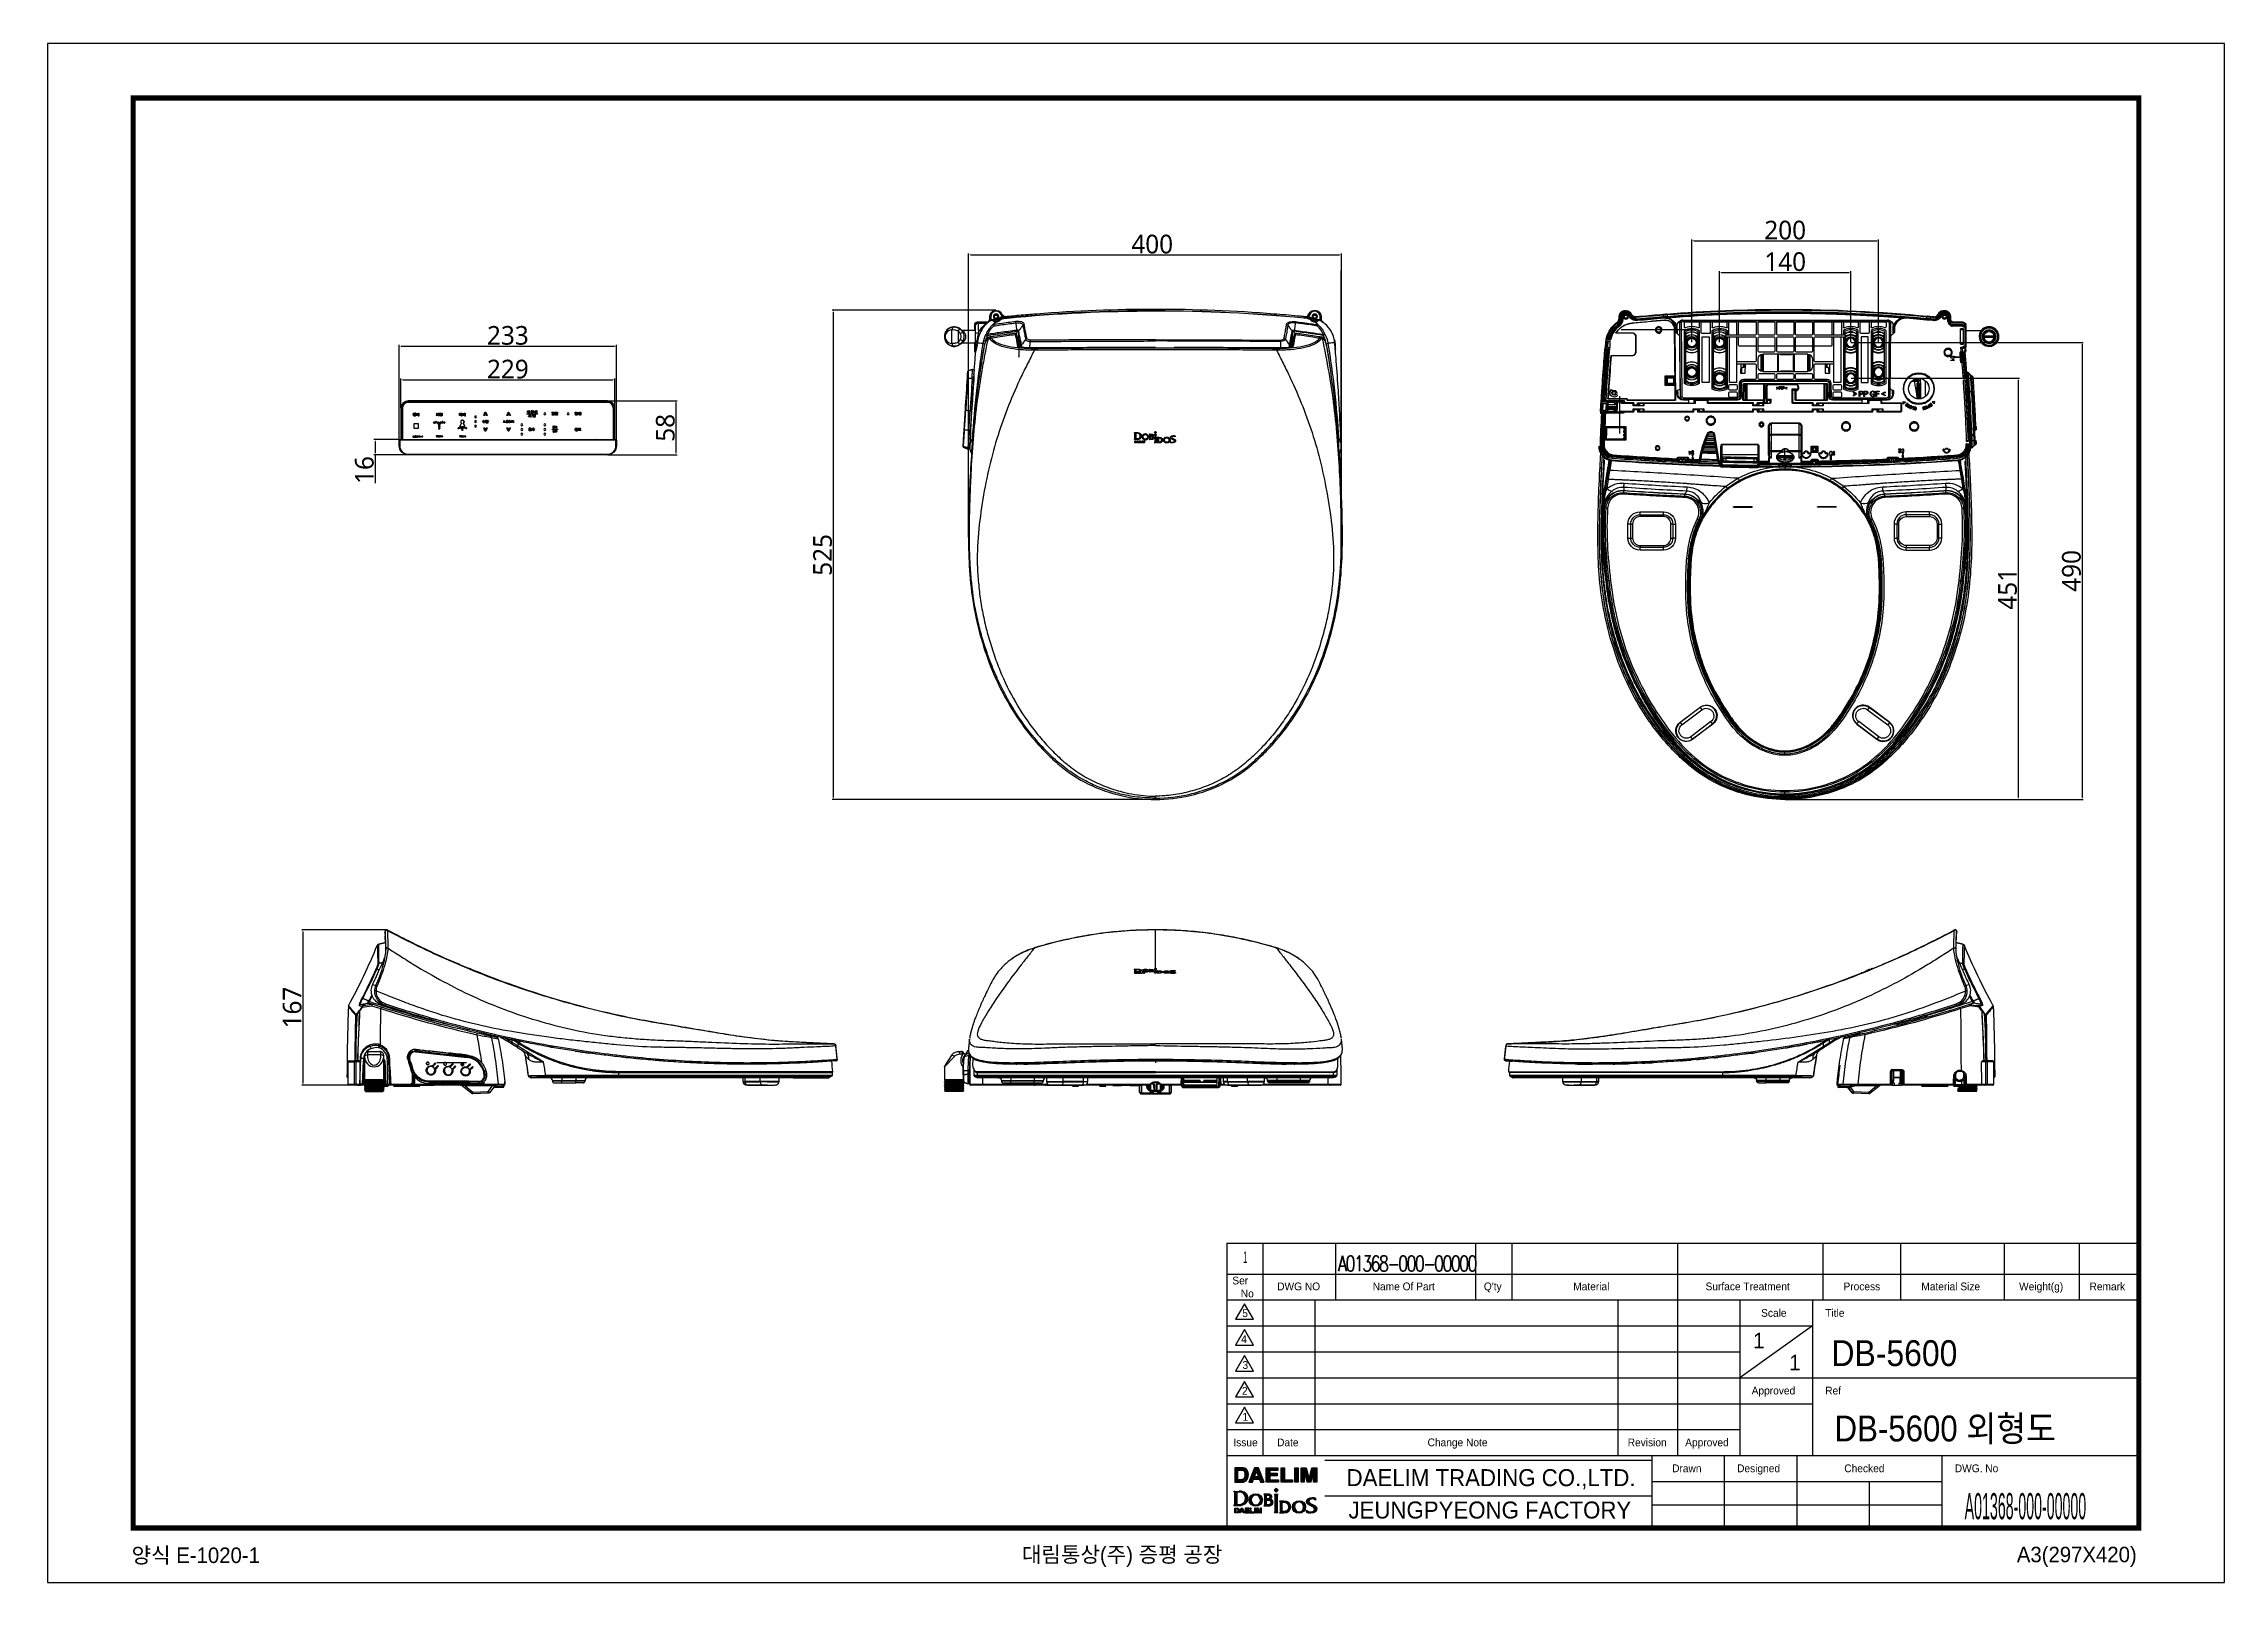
# Model space of a CAD drawing. Header units: millimetres. Extents: x 28 to 2363, y 8 to 1657.
import ezdxf
from ezdxf.enums import TextEntityAlignment as Align

# ---------------------------------------------------------------- set-up
doc = ezdxf.new("R2010")
doc.units = ezdxf.units.MM
doc.layers.get('0').update_dxf_attribs({"linetype": 'CONTINUOUS'})
doc.layers.get('Defpoints').update_dxf_attribs({"linetype": 'CONTINUOUS'})
for name, color, linetype in [('1', 7, 'CONTINUOUS'), ('1LINE', 7, 'CONTINUOUS'), ('256', 7, 'CONTINUOUS')]:
    doc.layers.add(name, color=color, linetype=linetype)
doc.styles.add('Annotative', font='malgun.ttf')
doc.styles.add('blockfont', font='simplex.shx')
doc.styles.add('DEFAULT', font='simplex.shx')
doc.styles.add('hangul2', font='')
doc.styles.get('hangul2').set_extended_font_data('Gulim')
doc.dimstyles.new('WOO', dxfattribs={"dimtxt": 20, "dimasz": 2, "dimexe": 1.25, "dimexo": 0.3, "dimgap": 1, "dimtad": 1, "dimdec": 1, "dimzin": 1, "dimdsep": 46, "dimtxsty": 'Annotative', "dimcen": 0, "dimclrd": 1, "dimclre": 1, "dimclrt": 2, "dimadec": 0, "dimazin": 0, "dimtfac": 1, "dimtdec": 1, "dimtofl": 0, "dimtmove": 0, "dimatfit": 3, "dimfxl": 0, "dimarcsym": 0})

msp = doc.modelspace()

# ---------------------------------------------------------------- texts
at = {"layer": '1', "color": 3, "linetype": 'Continuous', "insert": (1414.3, 341.7), "char_height": 16.63, "attachment_point": 7, "line_spacing_factor": 0.903614, "style": 'DEFAULT'}
msp.add_mtext('{\\W0.738;\\T0.75;A01368-000-00000}', dxfattribs=at)
at = {"layer": '1', "color": 7, "linetype": 'Continuous', "attachment_point": 7, "line_spacing_factor": 0.903614, "style": 'hangul2'}
for s, insert, char_height in [('{\\W0.942;DB-5600}', (1942.7, 239.8), 27.717), ('{\\W0.921;DB-5600 외형도}', (1946, 156.5), 27.717), ('{\\W0.415;A01368-000-00000}', (2085.3, 75.7), 28)]:
    msp.add_mtext(s, dxfattribs=dict(at, insert=insert, char_height=char_height))
at = {"layer": '1LINE', "color": 2, "style": 'hangul2', "width": 0.446836}
msp.add_text('1', height=12.8, dxfattribs=at).set_placement((1312.7, 350.5))
at = {"layer": '1LINE', "color": 4, "style": 'hangul2'}
for s, p in [('DAELIM TRADING CO.,LTD.', (1578.1, 119.1)), ('JEUNGPYEONG FACTORY', (1576.8, 86))]:
    msp.add_text(s, height=18.194, dxfattribs=at).set_placement(p, align=Align.MIDDLE)
at = {"layer": '1LINE', "style": 'hangul2'}
for s, p in [('양식 E-1020-1', (122.1, 29.2)), ('대림통상(주) 증평 공장', (1075.6, 30)), ('A3(297X420)', (2141.2, 30))]:
    msp.add_text(s, height=16.652, dxfattribs=at).set_placement(p)
at = {"layer": '1LINE', "color": 4, "attachment_point": 1, "style": 'hangul2'}
for s, insert, char_height, width in [('Ser\\P   No', (1301, 336), 8.33, 37.52), ('DWG NO', (1349, 329.7), 8.33, 71.146), ('Name Of Part', (1451.3, 329.7), 8.326, 102.065), ("Q'ty", (1570.4, 329.7), 8.33, 71.146), ('Material', (1666.1, 329.7), 8.33, 71.146), ('Surface Treatment', (1807.8, 329.7), 8.326, 116.578), ('Process', (1955.5, 329.7), 8.33, 46.084), ('Material Size', (2038.9, 329.7), 8.326, 87.529), ('Weight(g)', (2143.6, 329.7), 8.33, 59.312), ('Remark', (2219, 329.7), 8.33, 44.799), ('5', (1311.6, 301), 8.33, 9.483), ('Scale', (1867.3, 301.3), 8.33, 36.203), ('Title', (1936, 301.3), 8.33, 36.203), ('4', (1310.5, 273.3), 8.33, 9.483), ('3', (1311.9, 245.5), 8.33, 9.483), ('2', (1311.3, 217.8), 8.33, 9.483), ('Approved', (1857.2, 218.1), 8.33, 9.483), ('Ref', (1936, 218.1), 8.33, 36.203), ('1', (1311.9, 190), 8.33, 9.483), ('Issue', (1302.1, 162.6), 8.33, 9.483), ('Date', (1348.9, 162.6), 8.33, 9.483), ('Change Note', (1510.1, 162.6), 8.326, 81.313), ('Revision', (1724.4, 162.6), 8.33, 46.135), ('Approved', (1786, 162.6), 8.33, 9.483), ('Drawn', (1772, 134.8), 8.33, 9.483), ('Designed', (1841.6, 134.8), 8.33, 9.483), ('Checked', (1956.4, 134.8), 8.33, 9.483), ('DWG. No', (2074.7, 134.8), 8.33, 58.823)]:
    msp.add_mtext(s, dxfattribs=dict(at, insert=insert, char_height=char_height, width=width))
at = {"layer": '1LINE', "color": 2, "char_height": 16.7, "width": 9.483, "attachment_point": 1, "style": 'hangul2'}
for insert in [(1858.8, 275.9), (1897.4, 252.4)]:
    msp.add_mtext('1', dxfattribs=dict(at, insert=insert))
at = {"layer": '256', "color": 35, "linetype": 'Continuous', "insert": (27.9, 801.3), "char_height": 3.5, "attachment_point": 7, "line_spacing_factor": 0.903614, "style": 'blockfont'}
msp.add_mtext('\\W01.136;\\fsimplex.shx,bigfont.shx;              ', dxfattribs=at)

# ---------------------------------------------------------------- blocks, each defined once
blk = doc.blocks.new('*D7')
at = {"layer": '1LINE', "color": 1, "lineweight": -2}
for p, q in [((632, 1274.4), (706.4, 1274.4)), ((705.1, 1272.4), (705.1, 1218.5)), ((632, 1216.5), (706.4, 1216.5))]:
    blk.add_line(p, q, dxfattribs=at)
at = {"layer": '1LINE', "color": 1}
for points in [[(704.8, 1272.4), (705.5, 1272.4), (705.1, 1274.4)], [(704.8, 1218.5), (705.5, 1218.5), (705.1, 1216.5)]]:
    blk.add_solid(points, dxfattribs=at)
at = {"layer": 'Defpoints', "color": 0}
for p in [(631.7, 1274.4), (631.7, 1216.5), (705.1, 1216.5)]:
    blk.add_point(p, dxfattribs=at)
at = {"layer": '1LINE', "color": 2, "insert": (693.8, 1245.4), "char_height": 20, "attachment_point": 5, "rotation": 90, "style": 'Annotative'}
blk.add_mtext('58', dxfattribs=at)
blk = doc.blocks.new('*D8')
at = {"layer": '1LINE', "color": 1, "lineweight": -2}
for p, q in [((410.6, 1266.8), (410.6, 1298.2)), ((412.6, 1296.9), (637.6, 1296.9)), ((639.6, 1266.8), (639.6, 1298.2))]:
    blk.add_line(p, q, dxfattribs=at)
at = {"layer": '1LINE', "color": 1}
for points in [[(412.6, 1297.2), (412.6, 1296.6), (410.6, 1296.9)], [(637.6, 1297.2), (637.6, 1296.6), (639.6, 1296.9)]]:
    blk.add_solid(points, dxfattribs=at)
at = {"layer": 'Defpoints', "color": 0}
for p in [(639.6, 1296.9), (410.6, 1266.5), (639.6, 1266.5)]:
    blk.add_point(p, dxfattribs=at)
at = {"layer": '1LINE', "color": 2, "insert": (525.1, 1308.2), "char_height": 20, "attachment_point": 5, "style": 'Annotative'}
blk.add_mtext('229', dxfattribs=at)
blk = doc.blocks.new('*D9')
at = {"layer": '1LINE', "color": 1, "lineweight": -2}
for p, q in [((409, 1232.7), (381.7, 1232.7)), ((418.2, 1216.5), (381.7, 1216.5)), ((382.9, 1230.7), (382.9, 1218.5)), ((382.9, 1216.5), (382.9, 1186))]:
    blk.add_line(p, q, dxfattribs=at)
at = {"layer": '1LINE', "color": 1}
for points in [[(382.6, 1230.7), (383.3, 1230.7), (382.9, 1232.7)], [(382.6, 1218.5), (383.3, 1218.5), (382.9, 1216.5)]]:
    blk.add_solid(points, dxfattribs=at)
at = {"layer": 'Defpoints', "color": 0}
for p in [(382.9, 1216.5), (409.3, 1232.7), (418.5, 1216.5)]:
    blk.add_point(p, dxfattribs=at)
at = {"layer": '1LINE', "color": 2, "insert": (371.5, 1200.2), "char_height": 20, "attachment_point": 5, "rotation": 90, "style": 'Annotative'}
blk.add_mtext('16', dxfattribs=at)
blk = doc.blocks.new('*D10')
at = {"layer": '1LINE', "color": 1, "lineweight": -2}
for p, q in [((408.8, 1232.5), (408.8, 1334.2)), ((410.8, 1332.9), (639.4, 1332.9)), ((641.4, 1232.5), (641.4, 1334.2))]:
    blk.add_line(p, q, dxfattribs=at)
at = {"layer": '1LINE', "color": 1}
for points in [[(410.8, 1333.3), (410.8, 1332.6), (408.8, 1332.9)], [(639.4, 1333.3), (639.4, 1332.6), (641.4, 1332.9)]]:
    blk.add_solid(points, dxfattribs=at)
at = {"layer": 'Defpoints', "color": 0}
for p in [(641.4, 1332.9), (408.8, 1232.2), (641.4, 1232.2)]:
    blk.add_point(p, dxfattribs=at)
at = {"layer": '1LINE', "color": 2, "insert": (525.1, 1344.3), "char_height": 20, "attachment_point": 5, "style": 'Annotative'}
blk.add_mtext('233', dxfattribs=at)
blk = doc.blocks.new('*D14')
at = {"layer": '1LINE', "color": 1, "lineweight": -2}
for p, q in [((1018.5, 1128.4), (1018.5, 1432)), ((1020.5, 1430.8), (1415.8, 1430.8)), ((1417.8, 1144.1), (1417.8, 1432))]:
    blk.add_line(p, q, dxfattribs=at)
at = {"layer": '1LINE', "color": 1}
for points in [[(1020.5, 1431.1), (1020.5, 1430.4), (1018.5, 1430.8)], [(1415.8, 1431.1), (1415.8, 1430.4), (1417.8, 1430.8)]]:
    blk.add_solid(points, dxfattribs=at)
at = {"layer": 'Defpoints', "color": 0}
for p in [(1417.8, 1430.8), (1018.5, 1128.1), (1417.8, 1143.8)]:
    blk.add_point(p, dxfattribs=at)
at = {"layer": '1LINE', "color": 2, "insert": (1215.2, 1442.1), "char_height": 20, "attachment_point": 5, "style": 'Annotative'}
blk.add_mtext('400', dxfattribs=at)
blk = doc.blocks.new('*D15')
at = {"layer": '1LINE', "color": 1, "lineweight": -2}
for p, q in [((394.5, 707.5), (304.4, 707.5)), ((305.6, 705.5), (305.6, 543.2)), ((360.3, 541.2), (304.4, 541.2))]:
    blk.add_line(p, q, dxfattribs=at)
at = {"layer": '1LINE', "color": 1}
for points in [[(305.3, 705.5), (306, 705.5), (305.6, 707.5)], [(305.3, 543.2), (306, 543.2), (305.6, 541.2)]]:
    blk.add_solid(points, dxfattribs=at)
at = {"layer": 'Defpoints', "color": 0}
for p in [(394.8, 707.5), (305.6, 541.2), (360.6, 541.2)]:
    blk.add_point(p, dxfattribs=at)
at = {"layer": '1LINE', "color": 2, "insert": (294.2, 624.3), "char_height": 20, "attachment_point": 5, "rotation": 90, "style": 'Annotative'}
blk.add_mtext('167', dxfattribs=at)
blk = doc.blocks.new('*D16')
at = {"layer": '1LINE', "color": 1, "lineweight": -2}
for p, q in [((1047.7, 1371.3), (872.3, 1371.3)), ((873.5, 1369.3), (873.5, 849.2)), ((1218.4, 847.2), (872.3, 847.2))]:
    blk.add_line(p, q, dxfattribs=at)
at = {"layer": '1LINE', "color": 1}
for points in [[(873.2, 1369.3), (873.8, 1369.3), (873.5, 1371.3)], [(873.2, 849.2), (873.8, 849.2), (873.5, 847.2)]]:
    blk.add_solid(points, dxfattribs=at)
at = {"layer": 'Defpoints', "color": 0}
for p in [(1048, 1371.3), (873.5, 847.2), (1218.7, 847.2)]:
    blk.add_point(p, dxfattribs=at)
at = {"layer": '1LINE', "color": 2, "insert": (862.2, 1109.2), "char_height": 20, "attachment_point": 5, "rotation": 90, "style": 'Annotative'}
blk.add_mtext('525', dxfattribs=at)
blk = doc.blocks.new('*D29')
at = {"layer": '1LINE', "color": 1, "lineweight": -2}
for p, q in [((1822.9, 1337.2), (1822.9, 1413.2)), ((1824.9, 1411.9), (1961.3, 1411.9)), ((1963.3, 1337.2), (1963.3, 1413.2))]:
    blk.add_line(p, q, dxfattribs=at)
at = {"layer": '1LINE', "color": 1}
for points in [[(1824.9, 1412.3), (1824.9, 1411.6), (1822.9, 1411.9)], [(1961.3, 1412.3), (1961.3, 1411.6), (1963.3, 1411.9)]]:
    blk.add_solid(points, dxfattribs=at)
at = {"layer": 'Defpoints', "color": 0}
for p in [(1963.3, 1411.9), (1822.9, 1336.9), (1963.3, 1336.9)]:
    blk.add_point(p, dxfattribs=at)
at = {"layer": '1LINE', "color": 2, "insert": (1893.1, 1423.3), "char_height": 20, "attachment_point": 5, "style": 'Annotative'}
blk.add_mtext('140', dxfattribs=at)
blk = doc.blocks.new('*D30')
at = {"layer": '1LINE', "color": 1, "lineweight": -2}
for p, q in [((1793.1, 1337.2), (1793.1, 1447)), ((1795.1, 1445.7), (1991.1, 1445.7)), ((1993.1, 1337.2), (1993.1, 1447))]:
    blk.add_line(p, q, dxfattribs=at)
at = {"layer": '1LINE', "color": 1}
for points in [[(1795.1, 1446.1), (1795.1, 1445.4), (1793.1, 1445.7)], [(1991.1, 1446.1), (1991.1, 1445.4), (1993.1, 1445.7)]]:
    blk.add_solid(points, dxfattribs=at)
at = {"layer": 'Defpoints', "color": 0}
for p in [(1993.1, 1445.7), (1793.1, 1336.9), (1993.1, 1336.9)]:
    blk.add_point(p, dxfattribs=at)
at = {"layer": '1LINE', "color": 2, "insert": (1893.1, 1457.1), "char_height": 20, "attachment_point": 5, "style": 'Annotative'}
blk.add_mtext('200', dxfattribs=at)
blk = doc.blocks.new('*D31')
at = {"layer": '1LINE', "color": 1, "lineweight": -2}
for p, q in [((1963.6, 1298.5), (2143.9, 1298.5)), ((2142.7, 1296.5), (2142.7, 849.2)), ((1893, 847.2), (2143.9, 847.2))]:
    blk.add_line(p, q, dxfattribs=at)
at = {"layer": '1LINE', "color": 1}
for points in [[(2142.3, 1296.5), (2143, 1296.5), (2142.7, 1298.5)], [(2142.3, 849.2), (2143, 849.2), (2142.7, 847.2)]]:
    blk.add_solid(points, dxfattribs=at)
at = {"layer": 'Defpoints', "color": 0}
for p in [(1963.3, 1298.5), (1892.7, 847.2), (2142.7, 847.2)]:
    blk.add_point(p, dxfattribs=at)
at = {"layer": '1LINE', "color": 2, "insert": (2131.3, 1072.9), "char_height": 20, "attachment_point": 5, "rotation": 90, "style": 'Annotative'}
blk.add_mtext('451', dxfattribs=at)
blk = doc.blocks.new('*D32')
at = {"layer": '1LINE', "color": 1, "lineweight": -2}
for p, q in [((1963.6, 1336.9), (2212.3, 1336.9)), ((2211, 1334.9), (2211, 849.2)), ((1893, 847.2), (2212.3, 847.2))]:
    blk.add_line(p, q, dxfattribs=at)
at = {"layer": '1LINE', "color": 1}
for points in [[(2210.7, 1334.9), (2211.3, 1334.9), (2211, 1336.9)], [(2210.7, 849.2), (2211.3, 849.2), (2211, 847.2)]]:
    blk.add_solid(points, dxfattribs=at)
at = {"layer": 'Defpoints', "color": 0}
for p in [(1963.3, 1336.9), (1892.7, 847.2), (2211, 847.2)]:
    blk.add_point(p, dxfattribs=at)
at = {"layer": '1LINE', "color": 2, "insert": (2199.7, 1092.1), "char_height": 20, "attachment_point": 5, "rotation": 90, "style": 'Annotative'}
blk.add_mtext('490', dxfattribs=at)

# ---------------------------------------------------------------- dimensions: what is measured, and where the dimension line sits
at = {"layer": '1LINE'}
dim = msp.add_linear_dim(base=(1417.8, 1430.8), p1=(1018.5, 1128.1), p2=(1417.8, 1143.8), text='400', dimstyle='WOO', override={"dimdec": 0}, dxfattribs=at)
dim.commit()
dim.dimension.update_dxf_attribs({"geometry": '*D14', "text_midpoint": (1215.2, 1430.8), "dimtype": 160})
for base, p1, p2, picture, middle in [((1993.1, 1445.7), (1793.1, 1336.9), (1993.1, 1336.9), '*D30', (1893.1, 1457.1)), ((1963.3, 1411.9), (1822.9, 1336.9), (1963.3, 1336.9), '*D29', (1893.1, 1423.3)), ((641.4, 1332.9), (408.8, 1232.2), (641.4, 1232.2), '*D10', (525.1, 1344.3)), ((639.6, 1296.9), (410.6, 1266.5), (639.6, 1266.5), '*D8', (525.1, 1308.2))]:
    dim = msp.add_linear_dim(base=base, p1=p1, p2=p2, dimstyle='WOO', override={"dimdec": 0}, dxfattribs=at)
    dim.commit()
    dim.dimension.update_dxf_attribs({"geometry": picture, "text_midpoint": middle})
for base, p1, p2, text, picture, middle in [((873.5, 847.2), (1048, 1371.3), (1218.7, 847.2), '525', '*D16', (862.2, 1109.2)), ((305.6, 541.2), (394.8, 707.5), (360.6, 541.2), '167', '*D15', (294.2, 624.3))]:
    dim = msp.add_linear_dim(base=base, p1=p1, p2=p2, angle=90, text=text, dimstyle='WOO', override={"dimdec": 0}, dxfattribs=at)
    dim.commit()
    dim.dimension.update_dxf_attribs({"geometry": picture, "text_midpoint": middle})
for base, p1, p2, picture, middle in [((2211, 847.2), (1963.3, 1336.9), (1892.7, 847.2), '*D32', (2199.7, 1092.1)), ((2142.7, 847.2), (1963.3, 1298.5), (1892.7, 847.2), '*D31', (2131.3, 1072.9)), ((705.1, 1216.5), (631.7, 1274.4), (631.7, 1216.5), '*D7', (693.8, 1245.4)), ((382.9, 1216.5), (409.3, 1232.7), (418.5, 1216.5), '*D9', (371.5, 1200.2))]:
    dim = msp.add_linear_dim(base=base, p1=p1, p2=p2, angle=90, dimstyle='WOO', override={"dimdec": 0}, dxfattribs=at)
    dim.commit()
    dim.dimension.update_dxf_attribs({"geometry": picture, "text_midpoint": middle})

# ---------------------------------------------------------------- hatches: boundary and pattern name
at = {"layer": '1LINE'}
h = msp.add_hatch(color=2, dxfattribs=at)
h.dxf.hatch_style = 2
edge = h.paths.add_edge_path()
edge.add_spline(control_points=[(1311, 131.3), (1311, 131.3), (1303.5, 131.3), (1303.5, 131.3), (1303.5, 131.3), (1303.5, 115.7), (1303.5, 115.7), (1303.5, 115.7), (1311, 115.7), (1311, 115.7), (1313.6, 115.7), (1315.6, 116.7), (1316.8, 118.6), (1317.7, 120.1), (1318.2, 121.8), (1318.2, 123.9), (1318.2, 124.7), (1318.1, 125.6), (1317.9, 126.5), (1317.6, 127.4), (1317.2, 128.2), (1316.6, 129), (1315.9, 129.9), (1314.9, 130.6), (1313.7, 131), (1313, 131.2), (1312.1, 131.3), (1311, 131.3)], knot_values=[0, 0, 0, 0, 1, 1, 1, 2, 2, 2, 3, 3, 3, 4, 4, 4, 5, 5, 5, 6, 6, 6, 7, 7, 7, 8, 8, 8, 9, 9, 9, 9], degree=3, periodic=0)
edge = h.paths.add_edge_path()
edge.add_spline(control_points=[(1310.4, 128.6), (1312, 128.6), (1313.1, 128.2), (1313.7, 127.3), (1314.2, 126.5), (1314.5, 125.3), (1314.5, 123.7), (1314.5, 122.5), (1314.3, 121.5), (1314, 120.7), (1313.3, 119.2), (1312.1, 118.4), (1310.4, 118.4), (1310.4, 118.4), (1307, 118.4), (1307, 118.4), (1307, 118.4), (1307, 128.6), (1307, 128.6), (1307, 128.6), (1310.4, 128.6), (1310.4, 128.6)], knot_values=[0, 0, 0, 0, 1, 1, 1, 2, 2, 2, 3, 3, 3, 4, 4, 4, 5, 5, 5, 6, 6, 6, 7, 7, 7, 7], degree=3, periodic=0)
h = msp.add_hatch(color=2, dxfattribs=at)
h.dxf.hatch_style = 2
edge = h.paths.add_edge_path()
edge.add_spline(control_points=[(1318.7, 115.7), (1318.7, 115.7), (1322.5, 115.7), (1322.5, 115.7), (1322.5, 115.7), (1323.6, 119), (1323.6, 119), (1323.6, 119), (1330, 119), (1330, 119), (1330, 119), (1331.1, 115.7), (1331.1, 115.7), (1331.1, 115.7), (1335.1, 115.7), (1335.1, 115.7), (1335.1, 115.7), (1329, 131.3), (1329, 131.3), (1329, 131.3), (1324.9, 131.3), (1324.9, 131.3), (1324.9, 131.3), (1318.7, 115.7), (1318.7, 115.7)], knot_values=[0, 0, 0, 0, 1, 1, 1, 2, 2, 2, 3, 3, 3, 4, 4, 4, 5, 5, 5, 6, 6, 6, 7, 7, 7, 8, 8, 8, 8], degree=3, periodic=0)
edge = h.paths.add_edge_path()
edge.add_spline(control_points=[(1326.9, 127.7), (1326.9, 127.7), (1329, 121.6), (1329, 121.6), (1329, 121.6), (1324.6, 121.6), (1324.6, 121.6), (1324.6, 121.6), (1326.9, 127.7), (1326.9, 127.7)], knot_values=[0, 0, 0, 0, 1, 1, 1, 2, 2, 2, 3, 3, 3, 3], degree=3, periodic=0)
h = msp.add_hatch(color=2, dxfattribs=at)
h.dxf.hatch_style = 2
edge = h.paths.add_edge_path()
edge.add_spline(control_points=[(1349.9, 128.5), (1349.9, 128.5), (1341, 128.5), (1341, 128.5), (1341, 128.5), (1341, 125.3), (1341, 125.3), (1341, 125.3), (1349.1, 125.3), (1349.1, 125.3), (1349.1, 125.3), (1349.1, 122.6), (1349.1, 122.6), (1349.1, 122.6), (1341, 122.6), (1341, 122.6), (1341, 122.6), (1341, 118.5), (1341, 118.5), (1341, 118.5), (1350.3, 118.5), (1350.3, 118.5), (1350.3, 118.5), (1350.3, 115.7), (1350.3, 115.7), (1350.3, 115.7), (1337.4, 115.7), (1337.4, 115.7), (1337.4, 115.7), (1337.4, 131.3), (1337.4, 131.3), (1337.4, 131.3), (1349.9, 131.3), (1349.9, 131.3), (1349.9, 131.3), (1349.9, 128.5), (1349.9, 128.5)], knot_values=[0, 0, 0, 0, 1, 1, 1, 2, 2, 2, 3, 3, 3, 4, 4, 4, 5, 5, 5, 6, 6, 6, 7, 7, 7, 8, 8, 8, 9, 9, 9, 10, 10, 10, 11, 11, 11, 12, 12, 12, 12], degree=3, periodic=0)
h = msp.add_hatch(color=2, dxfattribs=at)
h.dxf.hatch_style = 2
edge = h.paths.add_edge_path()
edge.add_spline(control_points=[(1353.4, 131.3), (1353.4, 131.3), (1357, 131.3), (1357, 131.3), (1357, 131.3), (1357, 118.5), (1357, 118.5), (1357, 118.5), (1365.6, 118.5), (1365.6, 118.5), (1365.6, 118.5), (1365.6, 115.7), (1365.6, 115.7), (1365.6, 115.7), (1353.4, 115.7), (1353.4, 115.7), (1353.4, 115.7), (1353.4, 131.3), (1353.4, 131.3)], knot_values=[0, 0, 0, 0, 1, 1, 1, 2, 2, 2, 3, 3, 3, 4, 4, 4, 5, 5, 5, 6, 6, 6, 6], degree=3, periodic=0)
h = msp.add_hatch(color=2, dxfattribs=at)
h.dxf.hatch_style = 2
edge = h.paths.add_edge_path()
edge.add_spline(control_points=[(1371.4, 115.7), (1371.4, 115.7), (1367.8, 115.7), (1367.8, 115.7), (1367.8, 115.7), (1367.8, 131.3), (1367.8, 131.3), (1367.8, 131.3), (1371.4, 131.3), (1371.4, 131.3), (1371.4, 131.3), (1371.4, 115.7), (1371.4, 115.7)], knot_values=[0, 0, 0, 0, 1, 1, 1, 2, 2, 2, 3, 3, 3, 4, 4, 4, 4], degree=3, periodic=0)
h = msp.add_hatch(color=2, dxfattribs=at)
h.dxf.hatch_style = 2
edge = h.paths.add_edge_path()
edge.add_spline(control_points=[(1386.3, 131.3), (1386.3, 131.3), (1391.5, 131.3), (1391.5, 131.3), (1391.5, 131.3), (1391.5, 115.7), (1391.5, 115.7), (1391.5, 115.7), (1388.1, 115.7), (1388.1, 115.7), (1388.1, 115.7), (1388.1, 126.3), (1388.1, 126.3), (1388.1, 126.6), (1388.1, 127), (1388.1, 127.5), (1388.2, 128.1), (1388.2, 128.5), (1388.2, 128.8), (1388.2, 128.8), (1384.9, 115.7), (1384.9, 115.7), (1384.9, 115.7), (1381.3, 115.7), (1381.3, 115.7), (1381.3, 115.7), (1378.1, 128.8), (1378.1, 128.8), (1378.1, 128.5), (1378.1, 128.1), (1378.1, 127.5), (1378.1, 127), (1378.1, 126.6), (1378.1, 126.3), (1378.1, 126.3), (1378.1, 115.7), (1378.1, 115.7), (1378.1, 115.7), (1374.7, 115.7), (1374.7, 115.7), (1374.7, 115.7), (1374.7, 131.3), (1374.7, 131.3), (1374.7, 131.3), (1380, 131.3), (1380, 131.3), (1380, 131.3), (1383.2, 119.1), (1383.2, 119.1), (1383.2, 119.1), (1386.3, 131.3), (1386.3, 131.3)], knot_values=[0, 0, 0, 0, 1, 1, 1, 2, 2, 2, 3, 3, 3, 4, 4, 4, 5, 5, 5, 6, 6, 6, 7, 7, 7, 8, 8, 8, 9, 9, 9, 10, 10, 10, 11, 11, 11, 12, 12, 12, 13, 13, 13, 14, 14, 14, 15, 15, 15, 16, 16, 16, 17, 17, 17, 17], degree=3, periodic=0)
h = msp.add_hatch(color=2, dxfattribs=at)
h.dxf.hatch_style = 2
edge = h.paths.add_edge_path()
edge.add_spline(control_points=[(1305.8, 104.8), (1305.8, 104.8), (1305.7, 104.8), (1305.7, 104.8), (1305.7, 104.8), (1305.7, 92), (1305.7, 92), (1305.7, 92), (1305.8, 92), (1305.8, 92), (1306.4, 91.9), (1307.1, 91.8), (1307.7, 91.8), (1311.2, 91.8), (1315.2, 93.5), (1315.2, 98.3), (1315.2, 102.7), (1312.7, 105.1), (1308.2, 105.1), (1307.4, 105.1), (1306.7, 105), (1305.8, 104.8)], knot_values=[0, 0, 0, 0, 1, 1, 1, 2, 2, 2, 3, 3, 3, 4, 4, 4, 5, 5, 5, 6, 6, 6, 7, 7, 7, 7], degree=3, periodic=0)
edge = h.paths.add_edge_path()
edge.add_spline(control_points=[(1308.4, 106.5), (1314, 106.5), (1317.4, 103.5), (1317.4, 98.6), (1317.4, 93.8), (1313.6, 90.4), (1308.3, 90.4), (1308.3, 90.4), (1303.1, 90.4), (1302.6, 90.4), (1303.4, 91.1), (1303.5, 92), (1303.5, 93), (1303.5, 93.2), (1303.5, 93.3), (1303.5, 93.4), (1303.5, 93.4), (1303.5, 93.9), (1303.5, 93.9), (1303.5, 93.9), (1303.5, 103.2), (1303.5, 103.2), (1303.5, 103.2), (1303.5, 103.6), (1303.5, 103.6), (1303.5, 103.7), (1303.5, 103.9), (1303.5, 104), (1303.5, 104.9), (1303.4, 106), (1302.7, 106.5), (1303.5, 106.5), (1308.4, 106.5), (1308.4, 106.5)], knot_values=[0, 0, 0, 0, 1, 1, 1, 2, 2, 2, 3, 3, 3, 4, 4, 4, 5, 5, 5, 6, 6, 6, 7, 7, 7, 8, 8, 8, 9, 9, 9, 10, 10, 10, 11, 11, 11, 11], degree=3, periodic=0)
h = msp.add_hatch(color=2, dxfattribs=at)
h.dxf.hatch_style = 2
edge = h.paths.add_edge_path()
edge.add_spline(control_points=[(1326.3, 103.4), (1322.2, 103.5), (1319, 100.4), (1319, 96.7), (1319, 92.7), (1322.2, 90), (1326.1, 90), (1329.9, 90), (1333.2, 92.9), (1333.2, 96.8), (1333.2, 100.3), (1330.3, 103.4), (1326.3, 103.4)], knot_values=[0, 0, 0, 0, 1, 1, 1, 2, 2, 2, 3, 3, 3, 4, 4, 4, 4], degree=3, periodic=0)
edge = h.paths.add_edge_path()
edge.add_spline(control_points=[(1326.1, 102), (1329.2, 102), (1331, 99.3), (1331, 96.4), (1331, 93.5), (1329.1, 91.4), (1326.2, 91.4), (1323.1, 91.4), (1321.2, 94.2), (1321.2, 96.9), (1321.2, 99.8), (1323.1, 102), (1326.1, 102)], knot_values=[0, 0, 0, 0, 1, 1, 1, 2, 2, 2, 3, 3, 3, 4, 4, 4, 4], degree=3, periodic=0)
h = msp.add_hatch(color=2, dxfattribs=at)
h.dxf.hatch_style = 2
edge = h.paths.add_edge_path()
edge.add_spline(control_points=[(1337.5, 97.9), (1337.5, 97.9), (1337.5, 101.7), (1337.5, 101.7), (1337.5, 101.7), (1338.8, 101.9), (1338.8, 101.9), (1340, 102), (1341.2, 101.3), (1341.2, 100), (1341.2, 98.4), (1339.4, 97.9), (1338.1, 97.9), (1338.1, 97.9), (1337.5, 97.9), (1337.5, 97.9)], knot_values=[0, 0, 0, 0, 1, 1, 1, 2, 2, 2, 3, 3, 3, 4, 4, 4, 5, 5, 5, 5], degree=3, periodic=0)
edge = h.paths.add_edge_path()
edge.add_spline(control_points=[(1335.5, 93), (1335.5, 92.1), (1335.6, 90.7), (1334.7, 90.4), (1334.7, 90.4), (1334.7, 90.3), (1334.7, 90.3), (1334.7, 90.3), (1337.9, 90.3), (1337.9, 90.3), (1339.3, 90.3), (1340.9, 90.2), (1342.2, 90.9), (1343.5, 91.5), (1344.6, 92.8), (1344.6, 94.3), (1344.6, 96.2), (1343.1, 97.4), (1341.4, 97.7), (1342.5, 98.2), (1343.3, 99), (1343.3, 100.3), (1343.3, 102), (1341.8, 103.1), (1339.3, 103.1), (1339.3, 103.1), (1334.7, 103.1), (1334.7, 103.1), (1334.7, 103.1), (1334.7, 103), (1334.7, 103), (1335.7, 102.7), (1335.5, 101.2), (1335.5, 100.4), (1335.5, 100.4), (1335.5, 93), (1335.5, 93)], knot_values=[0, 0, 0, 0, 1, 1, 1, 2, 2, 2, 3, 3, 3, 4, 4, 4, 5, 5, 5, 6, 6, 6, 7, 7, 7, 8, 8, 8, 9, 9, 9, 10, 10, 10, 11, 11, 11, 12, 12, 12, 12], degree=3, periodic=0)
edge = h.paths.add_edge_path()
edge.add_spline(control_points=[(1337.5, 91.8), (1337.5, 91.8), (1337.5, 96.6), (1337.5, 96.6), (1337.5, 96.6), (1338.9, 96.7), (1338.9, 96.7), (1340.6, 96.8), (1342.4, 96), (1342.4, 94.1), (1342.4, 92.3), (1340.8, 91.5), (1339.2, 91.7), (1339.2, 91.7), (1337.5, 91.8), (1337.5, 91.8)], knot_values=[0, 0, 0, 0, 1, 1, 1, 2, 2, 2, 3, 3, 3, 4, 4, 4, 5, 5, 5, 5], degree=3, periodic=0)
h = msp.add_hatch(color=2, dxfattribs=at)
h.dxf.hatch_style = 2
h.paths.add_polyline_path([(1350, 107.3), (1347.9, 105.2), (1345.9, 107.3), (1347.9, 109.3)])
h = msp.add_hatch(color=2, dxfattribs=at)
h.dxf.hatch_style = 2
edge = h.paths.add_edge_path()
edge.add_spline(control_points=[(1346.9, 100.3), (1346.9, 101.2), (1347.1, 102.7), (1346.1, 103), (1346.1, 103), (1346.1, 103.1), (1346.1, 103.1), (1346.1, 103.1), (1349.8, 103.1), (1349.8, 103.1), (1349.8, 103.1), (1349.8, 103), (1349.8, 103), (1348.8, 102.7), (1348.9, 101.2), (1348.9, 100.3), (1348.9, 100.3), (1348.9, 85.6), (1348.9, 85.6), (1348.9, 84.7), (1348.8, 83.3), (1349.8, 82.9), (1349.8, 82.9), (1349.8, 82.9), (1349.8, 82.9), (1349.8, 82.9), (1346.1, 82.9), (1346.1, 82.9), (1346.1, 82.9), (1346.1, 82.9), (1346.1, 82.9), (1347.1, 83.3), (1346.9, 84.7), (1346.9, 85.6), (1346.9, 85.6), (1346.9, 100.3), (1346.9, 100.3)], knot_values=[0, 0, 0, 0, 1, 1, 1, 2, 2, 2, 3, 3, 3, 4, 4, 4, 5, 5, 5, 6, 6, 6, 7, 7, 7, 8, 8, 8, 9, 9, 9, 10, 10, 10, 11, 11, 11, 12, 12, 12, 12], degree=3, periodic=0)
h = msp.add_hatch(color=2, dxfattribs=at)
h.dxf.hatch_style = 2
edge = h.paths.add_edge_path()
edge.add_spline(control_points=[(1352.4, 85.7), (1352.4, 84.5), (1352.6, 83.6), (1351.6, 82.9), (1351.6, 82.9), (1351.6, 82.9), (1351.6, 82.9), (1351.6, 82.9), (1356.3, 82.9), (1356.3, 82.9), (1360.6, 82.9), (1363.5, 85.5), (1363.5, 89.4), (1363.5, 93.2), (1360.8, 95.6), (1356.3, 95.6), (1356.3, 95.6), (1351.6, 95.6), (1351.6, 95.6), (1351.6, 95.6), (1351.6, 95.6), (1351.6, 95.6), (1352.6, 95.3), (1352.4, 93.9), (1352.4, 93), (1352.4, 93), (1352.4, 85.7), (1352.4, 85.7)], knot_values=[0, 0, 0, 0, 1, 1, 1, 2, 2, 2, 3, 3, 3, 4, 4, 4, 5, 5, 5, 6, 6, 6, 7, 7, 7, 8, 8, 8, 9, 9, 9, 9], degree=3, periodic=0)
edge = h.paths.add_edge_path()
edge.add_spline(control_points=[(1354.4, 94), (1355, 94.2), (1355.6, 94.3), (1356.2, 94.3), (1359.4, 94.3), (1361.3, 92.5), (1361.3, 89.1), (1361.3, 85.8), (1358.7, 84.3), (1355.8, 84.3), (1355.4, 84.3), (1354.9, 84.3), (1354.4, 84.4), (1354.4, 84.4), (1354.4, 94), (1354.4, 94)], knot_values=[0, 0, 0, 0, 1, 1, 1, 2, 2, 2, 3, 3, 3, 4, 4, 4, 5, 5, 5, 5], degree=3, periodic=0)
h = msp.add_hatch(color=2, dxfattribs=at)
h.dxf.hatch_style = 2
edge = h.paths.add_edge_path()
edge.add_spline(control_points=[(1372.6, 96), (1368.5, 96.1), (1365.3, 93), (1365.3, 89.3), (1365.3, 85.3), (1368.5, 82.6), (1372.4, 82.6), (1376.2, 82.6), (1379.5, 85.4), (1379.5, 89.4), (1379.5, 92.9), (1376.6, 96), (1372.6, 96)], knot_values=[0, 0, 0, 0, 1, 1, 1, 2, 2, 2, 3, 3, 3, 4, 4, 4, 4], degree=3, periodic=0)
edge = h.paths.add_edge_path()
edge.add_spline(control_points=[(1372.4, 94.6), (1375.5, 94.6), (1377.3, 91.8), (1377.3, 89), (1377.3, 86.1), (1375.4, 84), (1372.5, 84), (1369.4, 84), (1367.5, 86.8), (1367.5, 89.5), (1367.5, 92.4), (1369.4, 94.6), (1372.4, 94.6)], knot_values=[0, 0, 0, 0, 1, 1, 1, 2, 2, 2, 3, 3, 3, 4, 4, 4, 4], degree=3, periodic=0)
h = msp.add_hatch(color=2, dxfattribs=at)
h.dxf.hatch_style = 2
edge = h.paths.add_edge_path()
edge.add_spline(control_points=[(1385.1, 82.5), (1383.5, 82.5), (1382.1, 82.8), (1380.8, 83.3), (1380.7, 83.4), (1380.3, 85.2), (1380.2, 85.9), (1381.7, 84.7), (1383.6, 84), (1385.4, 84), (1386.9, 84), (1389.1, 85), (1389.1, 86.8), (1389.1, 88.6), (1387.2, 89.5), (1385.2, 90.4), (1382.9, 91.4), (1380.5, 92.5), (1380.5, 95.2), (1380.5, 98.3), (1383.8, 99.4), (1386.6, 99.4), (1387.8, 99.4), (1389, 99.2), (1390.1, 98.8), (1390.1, 98.7), (1390.1, 97), (1390.1, 96.5), (1389.2, 97.3), (1387.8, 97.9), (1386.4, 97.9), (1384.9, 97.9), (1383.1, 97.2), (1383.1, 95.5), (1383.1, 93.8), (1384.9, 92.9), (1386.9, 92), (1389.2, 91), (1391.6, 89.9), (1391.6, 87.5), (1391.6, 85.1), (1389.1, 82.5), (1385.1, 82.5)], knot_values=[0, 0, 0, 0, 1, 1, 1, 2, 2, 2, 3, 3, 3, 4, 4, 4, 5, 5, 5, 6, 6, 6, 7, 7, 7, 8, 8, 8, 9, 9, 9, 10, 10, 10, 11, 11, 11, 12, 12, 12, 13, 13, 13, 14, 14, 14, 14], degree=3, periodic=0)
h = msp.add_hatch(color=2, dxfattribs=at)
h.dxf.hatch_style = 2
edge = h.paths.add_edge_path()
edge.add_spline(control_points=[(1306, 88), (1306, 88), (1303.5, 88), (1303.5, 88), (1303.5, 88), (1303.5, 82.9), (1303.5, 82.9), (1303.5, 82.9), (1306, 82.9), (1306, 82.9), (1306.8, 82.9), (1307.5, 83.2), (1307.9, 83.8), (1308.2, 84.3), (1308.3, 84.9), (1308.3, 85.6), (1308.3, 85.8), (1308.3, 86.1), (1308.2, 86.4), (1308.2, 86.7), (1308, 87), (1307.8, 87.2), (1307.6, 87.5), (1307.3, 87.7), (1306.9, 87.9), (1306.6, 87.9), (1306.3, 88), (1306, 88)], knot_values=[0, 0, 0, 0, 1, 1, 1, 2, 2, 2, 3, 3, 3, 4, 4, 4, 5, 5, 5, 6, 6, 6, 7, 7, 7, 8, 8, 8, 9, 9, 9, 9], degree=3, periodic=0)
edge = h.paths.add_edge_path()
edge.add_spline(control_points=[(1305.8, 87.1), (1306.3, 87.1), (1306.7, 87), (1306.9, 86.7), (1307.1, 86.4), (1307.1, 86), (1307.1, 85.5), (1307.1, 85.1), (1307.1, 84.8), (1307, 84.5), (1306.7, 84), (1306.3, 83.8), (1305.8, 83.8), (1305.8, 83.8), (1304.7, 83.8), (1304.7, 83.8), (1304.7, 83.8), (1304.7, 87.1), (1304.7, 87.1), (1304.7, 87.1), (1305.8, 87.1), (1305.8, 87.1)], knot_values=[0, 0, 0, 0, 1, 1, 1, 2, 2, 2, 3, 3, 3, 4, 4, 4, 5, 5, 5, 6, 6, 6, 7, 7, 7, 7], degree=3, periodic=0)
h = msp.add_hatch(color=2, dxfattribs=at)
h.dxf.hatch_style = 2
edge = h.paths.add_edge_path()
edge.add_spline(control_points=[(1308.5, 82.9), (1308.5, 82.9), (1309.7, 82.9), (1309.7, 82.9), (1309.7, 82.9), (1310.1, 83.9), (1310.1, 83.9), (1310.1, 83.9), (1312.2, 83.9), (1312.2, 83.9), (1312.2, 83.9), (1312.6, 82.9), (1312.6, 82.9), (1312.6, 82.9), (1313.9, 82.9), (1313.9, 82.9), (1313.9, 82.9), (1311.9, 88), (1311.9, 88), (1311.9, 88), (1310.5, 88), (1310.5, 88), (1310.5, 88), (1308.5, 82.9), (1308.5, 82.9)], knot_values=[0, 0, 0, 0, 1, 1, 1, 2, 2, 2, 3, 3, 3, 4, 4, 4, 5, 5, 5, 6, 6, 6, 7, 7, 7, 8, 8, 8, 8], degree=3, periodic=0)
edge = h.paths.add_edge_path()
edge.add_spline(control_points=[(1311.2, 86.8), (1311.2, 86.8), (1311.9, 84.8), (1311.9, 84.8), (1311.9, 84.8), (1310.5, 84.8), (1310.5, 84.8), (1310.5, 84.8), (1311.2, 86.8), (1311.2, 86.8)], knot_values=[0, 0, 0, 0, 1, 1, 1, 2, 2, 2, 3, 3, 3, 3], degree=3, periodic=0)
h = msp.add_hatch(color=2, dxfattribs=at)
h.dxf.hatch_style = 2
edge = h.paths.add_edge_path()
edge.add_spline(control_points=[(1318.7, 87.1), (1318.7, 87.1), (1315.8, 87.1), (1315.8, 87.1), (1315.8, 87.1), (1315.8, 86), (1315.8, 86), (1315.8, 86), (1318.5, 86), (1318.5, 86), (1318.5, 86), (1318.5, 85.1), (1318.5, 85.1), (1318.5, 85.1), (1315.8, 85.1), (1315.8, 85.1), (1315.8, 85.1), (1315.8, 83.8), (1315.8, 83.8), (1315.8, 83.8), (1318.9, 83.8), (1318.9, 83.8), (1318.9, 83.8), (1318.9, 82.9), (1318.9, 82.9), (1318.9, 82.9), (1314.6, 82.9), (1314.6, 82.9), (1314.6, 82.9), (1314.6, 88), (1314.6, 88), (1314.6, 88), (1318.7, 88), (1318.7, 88), (1318.7, 88), (1318.7, 87.1), (1318.7, 87.1)], knot_values=[0, 0, 0, 0, 1, 1, 1, 2, 2, 2, 3, 3, 3, 4, 4, 4, 5, 5, 5, 6, 6, 6, 7, 7, 7, 8, 8, 8, 9, 9, 9, 10, 10, 10, 11, 11, 11, 12, 12, 12, 12], degree=3, periodic=0)
h = msp.add_hatch(color=2, dxfattribs=at)
h.dxf.hatch_style = 2
edge = h.paths.add_edge_path()
edge.add_spline(control_points=[(1319.9, 88), (1319.9, 88), (1321.1, 88), (1321.1, 88), (1321.1, 88), (1321.1, 83.8), (1321.1, 83.8), (1321.1, 83.8), (1323.9, 83.8), (1323.9, 83.8), (1323.9, 83.8), (1323.9, 82.9), (1323.9, 82.9), (1323.9, 82.9), (1319.9, 82.9), (1319.9, 82.9), (1319.9, 82.9), (1319.9, 88), (1319.9, 88)], knot_values=[0, 0, 0, 0, 1, 1, 1, 2, 2, 2, 3, 3, 3, 4, 4, 4, 5, 5, 5, 6, 6, 6, 6], degree=3, periodic=0)
h = msp.add_hatch(color=2, dxfattribs=at)
h.dxf.hatch_style = 2
edge = h.paths.add_edge_path()
edge.add_spline(control_points=[(1325.8, 82.9), (1325.8, 82.9), (1324.6, 82.9), (1324.6, 82.9), (1324.6, 82.9), (1324.6, 88), (1324.6, 88), (1324.6, 88), (1325.8, 88), (1325.8, 88), (1325.8, 88), (1325.8, 82.9), (1325.8, 82.9)], knot_values=[0, 0, 0, 0, 1, 1, 1, 2, 2, 2, 3, 3, 3, 4, 4, 4, 4], degree=3, periodic=0)
h = msp.add_hatch(color=2, dxfattribs=at)
h.dxf.hatch_style = 2
edge = h.paths.add_edge_path()
edge.add_spline(control_points=[(1330.7, 88), (1330.7, 88), (1332.4, 88), (1332.4, 88), (1332.4, 88), (1332.4, 82.9), (1332.4, 82.9), (1332.4, 82.9), (1331.3, 82.9), (1331.3, 82.9), (1331.3, 82.9), (1331.3, 86.3), (1331.3, 86.3), (1331.3, 86.4), (1331.3, 86.6), (1331.3, 86.7), (1331.3, 86.9), (1331.3, 87.1), (1331.3, 87.2), (1331.3, 87.2), (1330.2, 82.9), (1330.2, 82.9), (1330.2, 82.9), (1329.1, 82.9), (1329.1, 82.9), (1329.1, 82.9), (1328, 87.2), (1328, 87.2), (1328, 87.1), (1328, 86.9), (1328, 86.7), (1328, 86.6), (1328, 86.4), (1328, 86.3), (1328, 86.3), (1328, 82.9), (1328, 82.9), (1328, 82.9), (1326.9, 82.9), (1326.9, 82.9), (1326.9, 82.9), (1326.9, 88), (1326.9, 88), (1326.9, 88), (1328.6, 88), (1328.6, 88), (1328.6, 88), (1329.7, 84), (1329.7, 84), (1329.7, 84), (1330.7, 88), (1330.7, 88)], knot_values=[0, 0, 0, 0, 1, 1, 1, 2, 2, 2, 3, 3, 3, 4, 4, 4, 5, 5, 5, 6, 6, 6, 7, 7, 7, 8, 8, 8, 9, 9, 9, 10, 10, 10, 11, 11, 11, 12, 12, 12, 13, 13, 13, 14, 14, 14, 15, 15, 15, 16, 16, 16, 17, 17, 17, 17], degree=3, periodic=0)

# ---------------------------------------------------------------- linework, layer by layer
msp.add_line((1417.6, 1090.4), (1417.6, 1413.7))
at = {"layer": '1LINE', "linetype": 'Continuous'}
for p, q in [((1024.7, 1355.5), (1024.7, 1355.5)), ((1024.7, 1355.5), (1025.6, 1354.6)), ((1025.7, 1354.5), (1024.7, 1355.5)), ((1024.7, 1355.5), (1024.7, 1355.5)), ((1024.7, 1355.5), (1024.7, 1355.5)), ((1024.7, 1355.5), (1024.7, 1355.5)), ((1025, 1354.8), (1025.6, 1354.2)), ((1038.6, 1358.5), (1027.7, 1358.5)), ((1038.6, 1358.5), (1027.7, 1358.5)), ((1027.7, 1358.5), (1028.7, 1357.5)), ((1027.7, 1358.5), (1027.7, 1358.5)), ((1028.7, 1357.5), (1037.8, 1357.5)), ((1038.6, 1358.5), (1038.6, 1358.5)), ((1042.2, 1364.5), (1041.2, 1364.5)), ((1041.2, 1362.2), (1041.2, 1364.5)), ((1042.2, 1362.2), (1041.2, 1362.2)), ((1042, 1360.5), (1042.2, 1360.1)), ((1042.2, 1364.5), (1042.2, 1362.2)), ((1043.6, 1361.4), (1043.8, 1360.9)), ((1045.2, 1361.2), (1044.9, 1360.8)), ((1052.1, 1363.1), (1052.6, 1363)), ((1053.3, 1366.8), (1054.2, 1367.2)), ((1053.4, 1364.2), (1053.5, 1363.7)), ((1053.6, 1364.2), (1053.7, 1363.7)), ((1055.3, 1364.4), (1055.4, 1363.9)), ((1382, 1364.4), (1381.9, 1363.9)), ((1384, 1366.8), (1383.1, 1367.2)), ((1383.7, 1364.2), (1383.6, 1363.7)), ((1383.9, 1364.2), (1383.9, 1363.7)), ((1385.2, 1363.1), (1384.7, 1363)), ((1392.1, 1361.2), (1392.4, 1360.8)), ((1393.7, 1361.4), (1393.5, 1360.9)), ((1395.1, 1364.5), (1396.1, 1364.5)), ((1395.1, 1362.2), (1395.1, 1364.5)), ((1395.1, 1362.2), (1396.1, 1362.2)), ((1395.4, 1360.5), (1395.1, 1360.1)), ((1396.1, 1364.5), (1396.1, 1362.2)), ((1713.2, 1358.4), (1713.7, 1357.6)), ((1714.1, 1355.4), (1713.8, 1355.8)), ((1715.2, 1364.5), (1716.2, 1364.5)), ((1715.2, 1362.5), (1715.2, 1364.5)), ((1716.2, 1362.5), (1715.2, 1362.5)), ((1716.2, 1364.5), (1716.2, 1362.5)), ((1717.2, 1364.5), (1716.7, 1364.5)), ((1716.7, 1361.7), (1716.7, 1364.5)), ((1717.2, 1361.7), (1716.7, 1361.7)), ((1717.3, 1358.1), (1717.1, 1358.4)), ((1717.2, 1364.5), (1717.2, 1361.7)), ((1718.1, 1361.6), (1718.1, 1364.5)), ((1719.1, 1364.5), (1719.1, 1361.6)), ((1726.5, 1366.4), (1726.9, 1366.6)), ((1727.3, 1366.9), (1728.2, 1367.3)), ((1733.3, 1364.4), (1733.4, 1363.4)), ((1734.5, 1362), (1734.6, 1361.6)), ((1762.5, 1367.1), (1762.6, 1366.1)), ((1762.6, 1364.6), (1762.6, 1366.1)), ((1762.6, 1364.1), (1762.6, 1364.6)), ((1766.6, 1366.3), (1766.6, 1364.8)), ((1766.6, 1364.8), (1766.6, 1364.8)), ((1768.1, 1364), (1768.2, 1363.2)), ((1768.6, 1362.9), (1768.7, 1363.1)), ((1777.5, 1346.1), (1777.4, 1354.7)), ((1781.1, 1278.7), (1780.4, 1357.7)), ((1782.6, 1278.8), (1781.9, 1357.8)), ((1783.4, 1360.8), (2002.8, 1360.8)), ((1783.4, 1359.3), (1862.1, 1359.3)), ((1785.1, 1353.4), (1785.1, 1357.8)), ((1786.1, 1358.8), (1800.1, 1358.8)), ((1801.1, 1357.8), (1801.1, 1353.4)), ((1803.1, 1347.3), (1803.1, 1357.8)), ((1804.1, 1358.8), (1811.9, 1358.8)), ((1812.9, 1357.8), (1812.9, 1347.3)), ((1814.9, 1357.8), (1814.9, 1353.4)), ((1815.9, 1358.8), (1829.9, 1358.8)), ((1830.9, 1353.4), (1830.9, 1357.8)), ((1832.9, 1345.8), (1832.9, 1357.8)), ((1833.9, 1358.8), (1840, 1358.8)), ((1841, 1357.8), (1841, 1345.8)), ((1843, 1345.8), (1843, 1357.8)), ((1844, 1358.8), (1861.1, 1358.8)), ((1862.1, 1359.3), (1862.1, 1345.8)), ((1864.1, 1345.8), (1864.1, 1359.3)), ((1864.1, 1359.3), (1882.1, 1359.3)), ((1865.1, 1358.8), (1881.1, 1358.8)), ((1882.1, 1359.3), (1882.1, 1345.8)), ((1884.1, 1359.3), (1902.2, 1359.3)), ((1884.1, 1345.8), (1884.1, 1359.3)), ((1885.1, 1358.8), (1901.2, 1358.8)), ((1902.2, 1359.3), (1902.2, 1345.8)), ((1904.2, 1359.3), (1922.2, 1359.3)), ((1904.2, 1345.8), (1904.2, 1359.3)), ((1905.2, 1358.8), (1921.2, 1358.8)), ((1909.5, 1368.7), (1909.5, 1369.1)), ((1909.7, 1369.1), (1909.7, 1368.7)), ((1910.4, 1368.7), (1910.4, 1369.1)), ((1910.6, 1369.1), (1910.6, 1368.7)), ((1922.2, 1359.3), (1922.2, 1345.8)), ((1924.2, 1345.8), (1924.2, 1359.3)), ((1924.2, 1359.3), (2002.8, 1359.3)), ((1925.2, 1358.8), (1942.2, 1358.8)), ((1943.2, 1357.8), (1943.2, 1345.8)), ((1945.2, 1345.8), (1945.2, 1357.8)), ((1946.2, 1358.8), (1952.4, 1358.8)), ((1953.4, 1357.8), (1953.4, 1345.8)), ((1955.4, 1357.8), (1955.4, 1353.4)), ((1956.4, 1358.8), (1970.4, 1358.8)), ((1971.4, 1357.8), (1971.4, 1353.4)), ((1973.4, 1347.3), (1973.4, 1357.8)), ((1974.4, 1358.8), (1982.1, 1358.8)), ((1983.1, 1357.8), (1983.1, 1347.3)), ((1985.1, 1357.8), (1985.1, 1353.4)), ((1986.1, 1358.8), (2000.1, 1358.8)), ((2001.1, 1357.8), (2001.1, 1353.4)), ((2004.3, 1357.8), (2003.6, 1278.8)), ((2005.8, 1357.7), (2005.1, 1278.7)), ((2008.7, 1346.1), (2008.8, 1354.7)), ((2012, 1359.2), (2012.4, 1359.2)), ((2017.5, 1363.1), (2017.6, 1362.9)), ((2018, 1363.2), (2018.1, 1364)), ((2044.7, 1362.6), (2044.8, 1364)), ((2044.7, 1362.6), (2044.7, 1362.6)), ((2048.8, 1363.8), (2048.7, 1362.3)), ((2048.7, 1362.3), (2048.7, 1361.8)), ((2048.9, 1364.8), (2048.8, 1363.8)), ((2050.8, 1361.6), (2050.8, 1362)), ((2052.1, 1364.4), (2052, 1363.4)), ((2057.1, 1367.3), (2058.1, 1366.9)), ((2058.9, 1366.4), (2058.5, 1366.6)), ((2067.2, 1361.8), (2067.2, 1364.5)), ((2068.1, 1364.5), (2068.6, 1364.5)), ((2068.1, 1361.7), (2068.1, 1364.5)), ((2068.1, 1361.7), (2068.6, 1361.7)), ((2068.6, 1364.5), (2068.6, 1361.7)), ((2070.1, 1364.5), (2069.1, 1364.5)), ((2069.1, 1362.5), (2069.1, 1364.5)), ((2070.1, 1362.5), (2069.1, 1362.5)), ((2070.1, 1364.5), (2070.1, 1362.5)), ((2071.3, 1356), (2071.3, 1355.5)), ((2071.3, 1356), (2084.2, 1356)), ((2083.7, 1355.5), (2071.3, 1355.5)), ((2083.5, 1355.3), (2071.8, 1355.3)), ((2071.8, 1355.3), (2071.8, 1354.3)), ((2083.7, 1358.5), (2072.7, 1358.5)), ((2072.7, 1358.5), (2072.7, 1357.5)), ((2083.7, 1357.5), (2072.7, 1357.5)), ((2083.7, 1355.5), (2083.5, 1355.3)), ((2083.7, 1358.5), (2083.7, 1357.5)), ((2083.7, 1355.5), (2084.2, 1356)), ((2084.2, 1355.5), (2083.7, 1355.5)), ((2083.7, 1355.5), (2083.7, 1355.5)), ((2084.2, 1356), (2084.2, 1355.5)), ((2084.2, 1355.5), (2085.7, 1355.5)), ((2086.7, 1355.5), (2085.7, 1355.5)), ((2086.7, 1355.5), (2085.7, 1355.5)), ((2085.7, 1355.5), (2085.7, 1355.5)), ((2085.7, 1354.5), (2085.7, 1355.5)), ((2085.9, 1354.3), (2086.4, 1354.8)), ((2086.7, 1355.5), (2086.7, 1355.5)), ((2086.7, 1355.5), (2086.7, 1355.5)), ((1000.7, 1335.9), (1000.7, 1350.4)), ((1007.4, 1349), (1009.2, 1351.4)), ((1007.4, 1349), (1007.4, 1337.3)), ((1009.2, 1334.9), (1007.4, 1337.3)), ((1009.6, 1346.4), (1012.3, 1347.7)), ((1009.6, 1339.9), (1012.3, 1338.6)), ((1025.7, 1349.6), (1011.9, 1349.6)), ((1011.9, 1336.6), (1025.7, 1336.6)), ((1024.7, 1353.9), (1024.7, 1349.6)), ((1024.7, 1353.8), (1024.7, 1349.6)), ((1025.6, 1353), (1024.7, 1353.8)), ((1024.7, 1336.6), (1024.7, 1332.4)), ((1024.7, 1336.6), (1024.7, 1332.4)), ((1024.7, 1332.4), (1025.6, 1333.3)), ((1025.6, 1331.7), (1024.7, 1330.8)), ((1025.6, 1332.1), (1025, 1331.5)), ((1025.4, 1354.3), (1025.2, 1354.3)), ((1025.4, 1354.3), (1025.2, 1354.3)), ((1025.6, 1332.3), (1025.2, 1331.9)), ((1025.2, 1331.9), (1025.4, 1331.9)), ((1025.2, 1331.9), (1025.4, 1331.9)), ((1025.6, 1353.1), (1025.6, 1350.6)), ((1025.6, 1353.1), (1025.6, 1350.6)), ((1025.6, 1353.1), (1025.6, 1353.1)), ((1025.6, 1350.2), (1025.6, 1353)), ((1025.6, 1353), (1025.6, 1353)), ((1025.6, 1350.2), (1025.7, 1350.2)), ((1025.6, 1336.1), (1025.7, 1336.1)), ((1025.6, 1333.3), (1025.6, 1336.1)), ((1025.6, 1335.7), (1025.6, 1333.2)), ((1025.6, 1335.7), (1025.6, 1333.2)), ((1025.6, 1333.3), (1025.6, 1333.3)), ((1025.6, 1333.2), (1025.6, 1333.2)), ((1071, 1342.6), (1070.3, 1342.6)), ((1070.9, 1339.6), (1070.9, 1339.7)), ((1071, 1340.2), (1071, 1342.6)), ((1071.2, 1338.4), (1071.2, 1340.1)), ((1072.4, 1339.6), (1072.4, 1331.8)), ((1365.3, 1334.1), (1364.8, 1334.1)), ((1364.9, 1339.6), (1364.9, 1334.1)), ((1366.1, 1340.5), (1366.1, 1338.2)), ((1366.1, 1340.3), (1366.1, 1339.7)), ((1366.1, 1340.3), (1366.1, 1339.7)), ((1366.1, 1338.3), (1366.1, 1340.3)), ((1366.1, 1340.3), (1366.1, 1338.3)), ((1366.1, 1338.2), (1366.1, 1339.7)), ((1366.1, 1339.7), (1366.1, 1338.2)), ((1366.4, 1340), (1366.4, 1339.7)), ((1367.1, 1342.6), (1366.6, 1342.6)), ((1366.6, 1342.6), (1366.6, 1341.8)), ((1410.4, 1339.7), (1410.4, 1339.7)), ((1701.7, 1341.9), (1702.6, 1341.6)), ((1701.7, 1341.9), (1701.7, 1341.9)), ((1701.9, 1340.1), (1705.2, 1340.1)), ((1701.9, 1340.1), (1701.9, 1339.6)), ((1706, 1339.6), (1701.9, 1339.6)), ((1702.6, 1341.6), (1704.2, 1341.6)), ((1702.6, 1341.6), (1702.6, 1340.6)), ((1704, 1340.6), (1702.6, 1340.6)), ((1702.6, 1340.3), (1702.6, 1340.3)), ((1702.7, 1331.5), (1705.6, 1331.5)), ((1703.4, 1338.1), (1705.6, 1338.1)), ((1704.7, 1341.5), (1704.2, 1341.6)), ((1705.1, 1340.1), (1704.8, 1340.1)), ((1705.6, 1331.5), (1705.6, 1338.1)), ((1729.3, 1346.9), (1711.6, 1346.9)), ((1712, 1347.1), (1729.3, 1347.1)), ((1797.5, 1350.3), (1717.5, 1350.3)), ((1733, 1326.6), (1733, 1343.2)), ((1733.2, 1343.2), (1733.2, 1326.6)), ((1775.2, 1289.3), (1774.7, 1350.7)), ((1774.9, 1350.7), (1775.5, 1275)), ((1776.2, 1347.4), (1776.2, 1350.9)), ((1780.2, 1343.4), (1776.2, 1347.4)), ((1777.2, 1350.9), (1777.2, 1346.4)), ((1777.2, 1350.8), (1777.4, 1350.8)), ((1777.4, 1350.8), (1777.4, 1346.2)), ((1780.7, 1288.5), (1780.2, 1343.4)), ((1785.1, 1292.8), (1785.1, 1349.6)), ((1786.6, 1293.7), (1786.6, 1348.7)), ((1786.6, 1343.8), (1788.8, 1343.8)), ((1787.7, 1342.8), (1786.6, 1342.8)), ((1786.6, 1340.6), (1786.9, 1340.6)), ((1786.9, 1339.6), (1786.6, 1339.6)), ((1786.6, 1337.4), (1786.9, 1337.4)), ((1786.9, 1336.4), (1786.6, 1336.4)), ((1786.6, 1334.2), (1786.9, 1334.2)), ((1786.9, 1333.2), (1786.6, 1333.2)), ((1787.1, 1341.8), (1786.9, 1341.8)), ((1786.9, 1332.1), (1786.9, 1341.8)), ((1787.1, 1332.1), (1786.9, 1332.1)), ((1787, 1341.9), (1787.1, 1341.8)), ((1787.1, 1332.1), (1787, 1332)), ((1787.1, 1341.8), (1787.1, 1336.9)), ((1787.1, 1336.9), (1787.1, 1332.1)), ((1797.5, 1343.8), (1799.6, 1343.8)), ((1799.6, 1342.8), (1798.6, 1342.8)), ((1799.3, 1341.9), (1799.1, 1341.8)), ((1799.3, 1341.8), (1799.1, 1341.8)), ((1799.1, 1336.9), (1799.1, 1341.8)), ((1799.1, 1332.1), (1799.1, 1336.9)), ((1799.3, 1332.1), (1799.1, 1332.1)), ((1799.3, 1332), (1799.1, 1332.1)), ((1799.3, 1341.8), (1799.3, 1332.1)), ((1799.3, 1340.6), (1799.6, 1340.6)), ((1799.6, 1339.6), (1799.3, 1339.6)), ((1799.3, 1337.4), (1799.6, 1337.4)), ((1799.6, 1336.4), (1799.3, 1336.4)), ((1799.3, 1334.2), (1799.6, 1334.2)), ((1799.6, 1333.2), (1799.3, 1333.2)), ((1799.6, 1348.7), (1799.6, 1293.7)), ((1801.1, 1349.6), (1801.1, 1292.8)), ((1811.9, 1346.3), (1804.1, 1346.3)), ((1804.2, 1293.8), (1804.2, 1342.8)), ((1804.2, 1342.8), (1811.7, 1342.8)), ((1811.7, 1342.8), (1811.7, 1293.8)), ((1814.9, 1286.9), (1814.9, 1349.6)), ((1816.4, 1287.8), (1816.4, 1348.7)), ((1816.4, 1343.8), (1818.6, 1343.8)), ((1817.4, 1342.8), (1816.4, 1342.8)), ((1816.4, 1340.6), (1816.7, 1340.6)), ((1816.7, 1339.6), (1816.4, 1339.6)), ((1816.4, 1337.4), (1816.7, 1337.4)), ((1816.7, 1336.4), (1816.4, 1336.4)), ((1816.4, 1334.2), (1816.7, 1334.2)), ((1816.7, 1333.2), (1816.4, 1333.2)), ((1816.7, 1341.9), (1816.9, 1341.8)), ((1816.9, 1341.8), (1816.7, 1341.8)), ((1816.7, 1332.1), (1816.7, 1341.8)), ((1816.9, 1332.1), (1816.7, 1332)), ((1816.9, 1332.1), (1816.7, 1332.1)), ((1816.9, 1341.8), (1816.9, 1336.9)), ((1816.9, 1336.9), (1816.9, 1332.1)), ((1827.2, 1343.8), (1829.4, 1343.8)), ((1829.4, 1342.8), (1828.3, 1342.8)), ((1829.1, 1341.9), (1828.9, 1341.8)), ((1828.9, 1336.9), (1828.9, 1341.8)), ((1829.1, 1341.8), (1828.9, 1341.8)), ((1828.9, 1332.1), (1828.9, 1336.9)), ((1829.1, 1332.1), (1828.9, 1332.1)), ((1829.1, 1332), (1828.9, 1332.1)), ((1829.1, 1341.8), (1829.1, 1332.1)), ((1829.1, 1340.6), (1829.4, 1340.6)), ((1829.4, 1339.6), (1829.1, 1339.6)), ((1829.1, 1337.4), (1829.4, 1337.4)), ((1829.4, 1336.4), (1829.1, 1336.4)), ((1829.1, 1334.2), (1829.4, 1334.2)), ((1829.4, 1333.2), (1829.1, 1333.2)), ((1829.4, 1348.7), (1829.4, 1287.8)), ((1830.9, 1349.6), (1830.9, 1344.8)), ((1861.1, 1344.8), (1830.9, 1344.8)), ((1830.9, 1342.8), (1861.1, 1342.8)), ((1830.9, 1342.8), (1830.9, 1286.9)), ((1833.5, 1293.8), (1833.5, 1342.8)), ((1841, 1342.8), (1841, 1316)), ((1843, 1333.8), (1843, 1341.8)), ((1861.1, 1332.8), (1844, 1332.8)), ((1862.1, 1341.8), (1862.1, 1317)), ((1864.1, 1327.4), (1864.1, 1341.8)), ((1881.1, 1344.8), (1865.1, 1344.8)), ((1865.1, 1342.8), (1881.1, 1342.8)), ((1881.1, 1332.8), (1865.1, 1332.8)), ((1882.1, 1341.8), (1882.1, 1327.4)), ((1884.1, 1327.4), (1884.1, 1341.8)), ((1901.2, 1344.8), (1885.1, 1344.8)), ((1885.1, 1342.8), (1901.2, 1342.8)), ((1901.2, 1332.8), (1885.1, 1332.8)), ((1902.2, 1341.8), (1902.2, 1327.4)), ((1904.2, 1327.4), (1904.2, 1341.8)), ((1921.2, 1344.8), (1905.2, 1344.8)), ((1905.2, 1342.8), (1921.2, 1342.8)), ((1921.2, 1332.8), (1905.2, 1332.8)), ((1922.2, 1341.8), (1922.2, 1327.4)), ((1924.2, 1317), (1924.2, 1341.8)), ((1955.4, 1344.8), (1925.2, 1344.8)), ((1925.2, 1342.8), (1955.4, 1342.8)), ((1942.2, 1332.8), (1925.2, 1332.8)), ((1943.2, 1341.8), (1943.2, 1333.8)), ((1945.2, 1316), (1945.2, 1342.8)), ((1952.7, 1342.8), (1952.7, 1293.8)), ((1955.4, 1349.6), (1955.4, 1344.8)), ((1955.4, 1342.8), (1955.4, 1286.9)), ((1956.9, 1348.7), (1956.9, 1287.8)), ((1959, 1343.8), (1956.9, 1343.8)), ((1956.9, 1342.8), (1957.9, 1342.8)), ((1957.1, 1340.6), (1956.9, 1340.6)), ((1956.9, 1339.6), (1957.1, 1339.6)), ((1957.1, 1337.4), (1956.9, 1337.4)), ((1956.9, 1336.4), (1957.1, 1336.4)), ((1957.1, 1334.2), (1956.9, 1334.2)), ((1956.9, 1333.2), (1957.1, 1333.2)), ((1957.1, 1341.8), (1957.3, 1341.8)), ((1957.1, 1341.8), (1957.1, 1332.1)), ((1957.1, 1332.1), (1957.3, 1332.1)), ((1957.2, 1341.9), (1957.3, 1341.8)), ((1957.2, 1332), (1957.3, 1332.1)), ((1957.3, 1336.9), (1957.3, 1341.8)), ((1957.3, 1332.1), (1957.3, 1336.9)), ((1969.9, 1343.8), (1967.7, 1343.8)), ((1968.8, 1342.8), (1969.9, 1342.8)), ((1969.5, 1341.9), (1969.3, 1341.8)), ((1969.3, 1341.8), (1969.3, 1336.9)), ((1969.3, 1341.8), (1969.5, 1341.8)), ((1969.3, 1336.9), (1969.3, 1332.1)), ((1969.3, 1332.1), (1969.5, 1332)), ((1969.3, 1332.1), (1969.5, 1332.1)), ((1969.5, 1332.1), (1969.5, 1341.8)), ((1969.9, 1340.6), (1969.5, 1340.6)), ((1969.5, 1339.6), (1969.9, 1339.6)), ((1969.9, 1337.4), (1969.5, 1337.4)), ((1969.5, 1336.4), (1969.9, 1336.4)), ((1969.9, 1334.2), (1969.5, 1334.2)), ((1969.5, 1333.2), (1969.9, 1333.2)), ((1969.9, 1287.8), (1969.9, 1348.7)), ((1971.4, 1286.9), (1971.4, 1349.6)), ((1982.1, 1346.3), (1974.4, 1346.3)), ((1974.5, 1342.8), (1974.5, 1293.8)), ((1982, 1342.8), (1974.5, 1342.8)), ((1982, 1293.8), (1982, 1342.8)), ((1985.1, 1349.6), (1985.1, 1292.8)), ((1986.6, 1348.7), (1986.6, 1293.7)), ((1988.8, 1343.8), (1986.6, 1343.8)), ((1986.6, 1342.8), (1987.6, 1342.8)), ((1986.9, 1340.6), (1986.6, 1340.6)), ((1986.6, 1339.6), (1986.9, 1339.6)), ((1986.9, 1337.4), (1986.6, 1337.4)), ((1986.6, 1336.4), (1986.9, 1336.4)), ((1986.9, 1334.2), (1986.6, 1334.2)), ((1986.6, 1333.2), (1986.9, 1333.2)), ((1986.9, 1341.9), (1987.1, 1341.8)), ((1986.9, 1341.8), (1987.1, 1341.8)), ((1986.9, 1341.8), (1986.9, 1332.1)), ((1986.9, 1332), (1987.1, 1332.1)), ((1986.9, 1332.1), (1987.1, 1332.1)), ((1987.1, 1336.9), (1987.1, 1341.8)), ((1987.1, 1332.1), (1987.1, 1336.9)), ((1999.6, 1343.8), (1997.4, 1343.8)), ((1998.5, 1342.8), (1999.6, 1342.8)), ((1999.3, 1341.9), (1999.1, 1341.8)), ((1999.1, 1341.8), (1999.1, 1336.9)), ((1999.1, 1341.8), (1999.3, 1341.8)), ((1999.1, 1336.9), (1999.1, 1332.1)), ((1999.1, 1332.1), (1999.3, 1332.1)), ((1999.1, 1332.1), (1999.3, 1332)), ((1999.3, 1332.1), (1999.3, 1341.8)), ((1999.6, 1340.6), (1999.3, 1340.6)), ((1999.3, 1339.6), (1999.6, 1339.6)), ((1999.6, 1337.4), (1999.3, 1337.4)), ((1999.3, 1336.4), (1999.6, 1336.4)), ((1999.6, 1334.2), (1999.3, 1334.2)), ((1999.3, 1333.2), (1999.6, 1333.2)), ((1999.6, 1293.7), (1999.6, 1348.7)), ((2001.1, 1292.8), (2001.1, 1349.6)), ((2005.5, 1288.5), (2006, 1343.4)), ((2006, 1343.4), (2010, 1347.4)), ((2008.8, 1346.2), (2008.9, 1350.8)), ((2008.9, 1350.8), (2009.1, 1350.8)), ((2009, 1352.2), (2009, 1351.7)), ((2009, 1346.4), (2009.1, 1350.9)), ((2010.1, 1350.9), (2010, 1347.4)), ((2083.1, 1354.3), (2071.8, 1354.3)), ((2080.8, 1334.9), (2080.8, 1351.4)), ((2081.2, 1331.9), (2083.1, 1331.9)), ((2084.1, 1334.9), (2084.1, 1351.4)), ((2085.7, 1354.5), (2084.2, 1354.5)), ((2084.2, 1331.8), (2085.7, 1331.8)), ((2086.6, 1354.3), (2084.8, 1354.3)), ((2084.8, 1354.3), (2084.8, 1353.3)), ((2086, 1353.3), (2084.8, 1353.3)), ((2084.8, 1332.9), (2084.8, 1331.9)), ((2084.8, 1332.9), (2086, 1332.9)), ((2084.8, 1331.9), (2086.6, 1331.9)), ((2085.5, 1354.3), (2085.7, 1354.5)), ((2085.7, 1331.8), (2085.5, 1331.9)), ((2085.7, 1330.8), (2085.7, 1331.8)), ((2086.4, 1331.5), (2085.9, 1331.9)), ((2086, 1332.9), (2086, 1353.3)), ((2087, 1332.4), (2087, 1353.9)), ((2103.1, 1349.4), (2087, 1349.4)), ((2087, 1336.9), (2103.1, 1336.9)), ((2106.2, 1343.9), (2105.1, 1343.9)), ((2106.2, 1342.4), (2105.1, 1342.4)), ((2106.2, 1343.8), (2106.2, 1343.9)), ((2106.2, 1343.9), (2106.4, 1343.9)), ((2106.4, 1342.4), (2106.2, 1342.4)), ((2106.2, 1342.4), (2106.2, 1342.4)), ((2106.4, 1342.4), (2106.4, 1343.9)), ((2106.4, 1343.9), (2107.4, 1343.9)), ((2107.4, 1342.4), (2106.4, 1342.4)), ((2107.4, 1343.9), (2115.5, 1343.9)), ((2107.4, 1343.9), (2107.4, 1342.4)), ((2107.4, 1342.4), (2115.5, 1342.4)), ((2115.5, 1343.9), (2116.5, 1343.9)), ((2115.5, 1342.4), (2115.5, 1343.9)), ((2116.5, 1342.4), (2115.5, 1342.4)), ((2116.5, 1343.9), (2116.7, 1343.9)), ((2116.5, 1343.9), (2116.5, 1342.4)), ((2116.7, 1342.4), (2116.5, 1342.4)), ((2117.9, 1343.9), (2116.7, 1343.9)), ((2116.7, 1343.9), (2116.7, 1343.8)), ((2116.7, 1342.4), (2116.7, 1342.4)), ((2117.9, 1342.4), (2116.7, 1342.4)), ((1024.7, 1330.8), (1024.7, 1328.6)), ((1024.7, 1330.8), (1024.7, 1330.8)), ((1024.7, 1330.8), (1024.7, 1328.6)), ((1024.7, 1328.6), (1024.7, 1328.6)), ((1411.4, 1330.1), (1411.4, 1330.1)), ((1411.4, 1330.1), (1411.4, 1330.1)), ((1700, 1328.1), (1701, 1328)), ((1700.9, 1330), (1704.9, 1330)), ((1700.9, 1329.5), (1700.9, 1330)), ((1704, 1329.5), (1700.9, 1329.5)), ((1701, 1329), (1702.5, 1329)), ((1701, 1329), (1701, 1328)), ((1702.5, 1328), (1701, 1328)), ((1703, 1328), (1702.5, 1328)), ((1706.6, 1322.8), (1729.3, 1322.8)), ((1729.3, 1322.6), (1706.8, 1322.6)), ((1786.6, 1331), (1787.7, 1331)), ((1788.8, 1330), (1786.6, 1330)), ((1786.6, 1311.8), (1788.8, 1311.8)), ((1787.7, 1310.8), (1786.6, 1310.8)), ((1786.6, 1308.6), (1786.9, 1308.6)), ((1786.9, 1300.1), (1786.9, 1309.8)), ((1787.1, 1309.8), (1786.9, 1309.8)), ((1787, 1309.9), (1787.1, 1309.8)), ((1787.1, 1309.8), (1787.1, 1304.9)), ((1799.6, 1330), (1797.5, 1330)), ((1797.5, 1311.8), (1799.6, 1311.8)), ((1798.6, 1331), (1799.6, 1331)), ((1799.6, 1310.8), (1798.6, 1310.8)), ((1799.3, 1309.9), (1799.1, 1309.8)), ((1799.3, 1309.8), (1799.1, 1309.8)), ((1799.1, 1304.9), (1799.1, 1309.8)), ((1799.3, 1309.8), (1799.3, 1300.1)), ((1799.3, 1308.6), (1799.6, 1308.6)), ((1816.4, 1331), (1817.4, 1331)), ((1818.6, 1330), (1816.4, 1330)), ((1829.4, 1330), (1827.2, 1330)), ((1828.3, 1331), (1829.4, 1331)), ((1841, 1316), (1841, 1314)), ((1861.1, 1316), (1841, 1316)), ((1841, 1314), (1861.1, 1314)), ((1841, 1314), (1841, 1293.8)), ((1845.5, 1314), (1845.4, 1303.8)), ((1848.4, 1310.5), (1848.5, 1313.8)), ((1848.4, 1310.5), (1848.4, 1310)), ((1848.4, 1310.5), (1848.7, 1310.5)), ((1849.2, 1310), (1848.4, 1310)), ((1848.5, 1310.5), (1848.6, 1314)), ((1848.7, 1310.5), (1848.8, 1314)), ((1848.7, 1310.5), (1849.2, 1310)), ((1849.3, 1314), (1849.2, 1310)), ((1850.4, 1303.8), (1850.5, 1314)), ((1862.1, 1313), (1862.1, 1298.3)), ((1864.1, 1310.6), (1864.1, 1319.4)), ((1881.1, 1326.4), (1865.1, 1326.4)), ((1867.5, 1305.9), (1867.5, 1324.2)), ((1868, 1324.3), (1868, 1305.8)), ((1869, 1305.6), (1869, 1324.4)), ((1917.2, 1324.4), (1869.1, 1324.4)), ((1869.5, 1324.4), (1869.5, 1305.6)), ((1901.2, 1326.4), (1885.1, 1326.4)), ((1885.1, 1305.6), (1885.1, 1324.4)), ((1885.6, 1324.4), (1885.6, 1305.6)), ((1888.6, 1324.4), (1888.6, 1323.9)), ((1888.6, 1323.9), (1899.1, 1323.9)), ((1888.6, 1323.4), (1888.6, 1323.9)), ((1899.1, 1323.4), (1888.6, 1323.4)), ((1899.1, 1324.4), (1899.1, 1323.9)), ((1899.1, 1323.9), (1899.1, 1323.4)), ((1902.1, 1305.6), (1902.1, 1324.4)), ((1902.6, 1324.4), (1902.6, 1305.6)), ((1902.6, 1305.6), (1902.6, 1324.4)), ((1921.2, 1326.4), (1905.2, 1326.4)), ((1917.5, 1305.7), (1917.5, 1324.4)), ((1918, 1324.3), (1918, 1305.7)), ((1919, 1306), (1919, 1324.1)), ((1919.5, 1323.9), (1919.5, 1306.2)), ((1922.2, 1319.4), (1922.2, 1310.6)), ((1924.2, 1298.3), (1924.2, 1313)), ((1945.2, 1316), (1925.2, 1316)), ((1925.2, 1314), (1945.2, 1314)), ((1935.8, 1314), (1935.9, 1303.8)), ((1937, 1310), (1937, 1314)), ((1937, 1310), (1937.5, 1310.5)), ((1937.8, 1310), (1937, 1310)), ((1937.5, 1314), (1937.5, 1310.5)), ((1937.5, 1310.5), (1937.8, 1310.5)), ((1937.7, 1314), (1937.7, 1310.5)), ((1937.8, 1310.5), (1937.8, 1313.8)), ((1937.8, 1310), (1937.8, 1310.5)), ((1940.9, 1303.8), (1940.8, 1314)), ((1945.2, 1314), (1945.2, 1316)), ((1945.2, 1293.8), (1945.2, 1314)), ((1957.9, 1331), (1956.9, 1331)), ((1956.9, 1330), (1959, 1330)), ((1967.7, 1330), (1969.9, 1330)), ((1969.9, 1331), (1968.8, 1331)), ((1987.6, 1331), (1986.6, 1331)), ((1986.6, 1330), (1988.8, 1330)), ((1988.8, 1311.8), (1986.6, 1311.8)), ((1986.6, 1310.8), (1987.6, 1310.8)), ((1986.9, 1308.6), (1986.6, 1308.6)), ((1986.9, 1309.9), (1987.1, 1309.8)), ((1986.9, 1309.8), (1986.9, 1300.1)), ((1986.9, 1309.8), (1987.1, 1309.8)), ((1987.1, 1304.9), (1987.1, 1309.8)), ((1997.4, 1330), (1999.6, 1330)), ((1999.6, 1311.8), (1997.4, 1311.8)), ((1999.6, 1331), (1998.5, 1331)), ((1998.5, 1310.8), (1999.6, 1310.8)), ((1999.3, 1309.9), (1999.1, 1309.8)), ((1999.1, 1309.8), (1999.3, 1309.8)), ((1999.1, 1309.8), (1999.1, 1304.9)), ((1999.3, 1300.1), (1999.3, 1309.8)), ((1999.6, 1308.6), (1999.3, 1308.6)), ((2070.4, 1320.6), (2070.4, 1321.6)), ((2070.5, 1317.5), (2070.5, 1318)), ((2070.5, 1318), (2073.2, 1318)), ((2074, 1317.5), (2070.5, 1317.5)), ((2070.9, 1322.1), (2072.9, 1322.1)), ((2072.9, 1320.1), (2070.9, 1320.1)), ((2072.7, 1318.9), (2073.1, 1318.9)), ((2072.9, 1322.1), (2072.9, 1322.1)), ((2073.3, 1321.9), (2073.3, 1321.9)), ((2073.3, 1321.9), (2074, 1321.9)), ((2073.3, 1320.3), (2073.3, 1320.3)), ((2074, 1320.3), (2073.3, 1320.3)), ((2074, 1321.9), (2074.4, 1322.1)), ((2074.4, 1320), (2074, 1320.3)), ((2074, 1317.8), (2074, 1317.5)), ((2074.5, 1322.1), (2074.5, 1321.4)), ((2074.5, 1322.1), (2074.5, 1322.1)), ((2074.5, 1322.1), (2074.5, 1321.4)), ((2074.5, 1321.4), (2074.5, 1321.4)), ((2074.5, 1321.4), (2077.3, 1321.4)), ((2074.5, 1320.8), (2074.5, 1320.8)), ((2074.5, 1320.8), (2074.5, 1320.1)), ((2074.5, 1320.8), (2074.5, 1320.1)), ((2077.3, 1320.8), (2074.5, 1320.8)), ((2074.5, 1320.1), (2074.5, 1320.1)), ((2077.3, 1321.6), (2079.3, 1321.4)), ((2077.3, 1321.6), (2079.3, 1321.4)), ((2077.3, 1321.4), (2077.3, 1321.6)), ((2077.3, 1320.6), (2077.3, 1320.8)), ((2079.3, 1320.7), (2077.3, 1320.6)), ((2079.3, 1320.7), (2077.3, 1320.6)), ((2079.3, 1321.4), (2079.3, 1321.4)), ((2079.3, 1321.4), (2079.3, 1320.7)), ((2079.3, 1321.4), (2079.3, 1320.7)), ((2079.3, 1320.7), (2079.3, 1320.7)), ((2080.9, 1325.9), (2080.9, 1325.9)), ((2080.9, 1325.9), (2080.9, 1325.9)), ((2081.4, 1325.9), (2080.9, 1325.9)), ((2081.4, 1326.4), (2081.4, 1326.9)), ((2081.4, 1325.9), (2081.4, 1326.4)), ((2081.6, 1326.4), (2081.6, 1326.9)), ((2081.7, 1315.9), (2081.7, 1315.9)), ((2082.2, 1315.9), (2081.7, 1315.9)), ((2082.2, 1330.2), (2082.7, 1330.3)), ((2082.7, 1326), (2082.2, 1325.9)), ((2082.2, 1315.9), (2082.2, 1315.4)), ((2082.2, 1315.4), (2082.2, 1314.9)), ((2082.3, 1330.9), (2083.4, 1330.9)), ((2082.6, 1315.4), (2082.6, 1314.9)), ((2082.7, 1330.8), (2082.7, 1330.3)), ((2082.7, 1330.8), (2083.7, 1330.8)), ((2084.2, 1330.3), (2082.7, 1330.3)), ((2083.5, 1316), (2083, 1315.9)), ((2083.7, 1330.8), (2083.5, 1331)), ((2084.2, 1330.8), (2083.7, 1330.8)), ((2084.2, 1330.3), (2083.7, 1330.8)), ((2083.7, 1330.8), (2083.7, 1330.8)), ((2085.7, 1330.8), (2084.2, 1330.8)), ((2084.2, 1330.8), (2084.2, 1330.3)), ((2085.6, 1325.3), (2084.6, 1325.3)), ((2086, 1326.7), (2085.2, 1327.3)), ((2086.7, 1330.8), (2085.7, 1330.8)), ((2085.7, 1328.6), (2085.7, 1330.8)), ((2086.7, 1328.6), (2085.7, 1328.6)), ((2086.7, 1328.6), (2086.7, 1330.8)), ((2086.7, 1330.8), (2086.7, 1330.8)), ((1017.2, 1298.5), (1013.8, 1243.4)), ((1017.6, 1304.9), (1017.2, 1298.5)), ((1024.1, 1296.9), (1023.7, 1296.9)), ((1023.7, 1296), (1024, 1296)), ((1024.2, 1300.6), (1024, 1300.6)), ((1700.7, 1288), (1700, 1288)), ((1700, 1287.6), (1700.7, 1287.6)), ((1700.7, 1287.1), (1700, 1287.1)), ((1700.1, 1288.5), (1700.8, 1288.5)), ((1701.1, 1293.8), (1700.4, 1293.8)), ((1700.4, 1293.5), (1701.1, 1293.5)), ((1701.1, 1293), (1700.4, 1293)), ((1700.5, 1294.3), (1701.2, 1294.3)), ((1704, 1288.2), (1704.5, 1288.2)), ((1704.4, 1293.3), (1704.9, 1293.3)), ((1704.5, 1294.3), (1704.8, 1294.3)), ((1707.1, 1286.3), (1708.2, 1285.2)), ((1707.1, 1286.3), (1708.2, 1285.2)), ((1765.9, 1299.8), (1765, 1300.7)), ((1765.9, 1292), (1765, 1291.2)), ((1765.9, 1299.6), (1765.9, 1292.2)), ((1766.6, 1298.9), (1765.9, 1299.6)), ((1765.9, 1292.2), (1766.6, 1292.9)), ((1765.9, 1292), (1765.9, 1292.1)), ((1774.5, 1299.8), (1766.1, 1299.8)), ((1766.1, 1299.8), (1766.8, 1299.1)), ((1766.8, 1292.7), (1766.1, 1292)), ((1766.1, 1292), (1774.5, 1292)), ((1766.6, 1292.9), (1766.6, 1298.9)), ((1766.8, 1299.1), (1773.7, 1299.1)), ((1766.8, 1298.9), (1766.8, 1292.9)), ((1773.7, 1298.9), (1766.8, 1298.9)), ((1766.8, 1292.7), (1766.8, 1292.9)), ((1766.8, 1292.9), (1773.8, 1292.9)), ((1773.8, 1292.7), (1766.8, 1292.7)), ((1773.7, 1299.1), (1774.5, 1299.8)), ((1773.8, 1292.9), (1773.7, 1298.9)), ((1773.8, 1292.7), (1773.8, 1292.9)), ((1774.5, 1292), (1773.8, 1292.7)), ((1774.7, 1299.6), (1773.9, 1298.9)), ((1773.9, 1298.9), (1774, 1292.9)), ((1774, 1292.9), (1774.7, 1292.2)), ((1774.7, 1299.8), (1774.7, 1299.6)), ((1774.7, 1292.2), (1774.7, 1292)), ((1777.3, 1281.7), (1777.2, 1285.5)), ((1777.7, 1285.5), (1777.8, 1281.7)), ((1777.9, 1285.5), (1778, 1281.7)), ((1778.1, 1281.7), (1778, 1285.5)), ((1786.9, 1307.6), (1786.6, 1307.6)), ((1786.6, 1305.4), (1786.9, 1305.4)), ((1786.9, 1304.4), (1786.6, 1304.4)), ((1786.6, 1302.2), (1786.9, 1302.2)), ((1786.9, 1301.2), (1786.6, 1301.2)), ((1786.6, 1299), (1787.7, 1299)), ((1788.8, 1298), (1786.6, 1298)), ((1787.1, 1300.1), (1786.9, 1300.1)), ((1787.1, 1300.1), (1787, 1300)), ((1787.1, 1304.9), (1787.1, 1300.1)), ((1799.6, 1298), (1797.5, 1298)), ((1798.6, 1299), (1799.6, 1299)), ((1799.1, 1300.1), (1799.1, 1304.9)), ((1799.3, 1300.1), (1799.1, 1300.1)), ((1799.3, 1300), (1799.1, 1300.1)), ((1799.6, 1307.6), (1799.3, 1307.6)), ((1799.3, 1305.4), (1799.6, 1305.4)), ((1799.6, 1304.4), (1799.3, 1304.4)), ((1799.3, 1302.2), (1799.6, 1302.2)), ((1799.6, 1301.2), (1799.3, 1301.2)), ((1811.7, 1293.8), (1804.2, 1293.8)), ((1816.4, 1305.4), (1818.6, 1305.4)), ((1817.4, 1304.4), (1816.4, 1304.4)), ((1816.4, 1302.2), (1816.7, 1302.2)), ((1816.7, 1301.2), (1816.4, 1301.2)), ((1816.4, 1299), (1816.7, 1299)), ((1816.7, 1298), (1816.4, 1298)), ((1816.4, 1295.8), (1816.7, 1295.8)), ((1816.7, 1294.8), (1816.4, 1294.8)), ((1816.4, 1292.6), (1817.4, 1292.6)), ((1818.6, 1291.6), (1816.4, 1291.6)), ((1816.7, 1303.5), (1816.9, 1303.4)), ((1816.7, 1293.7), (1816.7, 1303.4)), ((1816.9, 1303.4), (1816.7, 1303.4)), ((1816.9, 1293.7), (1816.7, 1293.6)), ((1816.9, 1293.7), (1816.7, 1293.7)), ((1816.9, 1303.4), (1816.9, 1298.5)), ((1816.9, 1298.5), (1816.9, 1293.7)), ((1827.2, 1305.4), (1829.4, 1305.4)), ((1829.4, 1291.6), (1827.2, 1291.6)), ((1829.4, 1304.4), (1828.3, 1304.4)), ((1828.3, 1292.6), (1829.4, 1292.6)), ((1829.1, 1303.5), (1828.9, 1303.4)), ((1828.9, 1298.5), (1828.9, 1303.4)), ((1829.1, 1303.4), (1828.9, 1303.4)), ((1828.9, 1293.7), (1828.9, 1298.5)), ((1829.1, 1293.6), (1828.9, 1293.7)), ((1829.1, 1293.7), (1828.9, 1293.7)), ((1829.1, 1303.4), (1829.1, 1293.7)), ((1829.1, 1302.2), (1829.4, 1302.2)), ((1829.4, 1301.2), (1829.1, 1301.2)), ((1829.1, 1299), (1829.4, 1299)), ((1829.4, 1298), (1829.1, 1298)), ((1829.1, 1295.8), (1829.4, 1295.8)), ((1829.4, 1294.8), (1829.1, 1294.8)), ((1832.9, 1286.8), (1832.9, 1290.8)), ((1841, 1293.8), (1833.5, 1293.8)), ((1833.9, 1291.8), (1840.6, 1291.8)), ((1840.6, 1285.8), (1833.9, 1285.8)), ((1841.6, 1290.8), (1841.6, 1286.8)), ((1843.8, 1292.8), (1843.6, 1278.8)), ((1845.3, 1292.8), (1845.1, 1278.7)), ((1845.4, 1303.8), (1850.4, 1303.8)), ((1845.4, 1278.7), (1845.6, 1292.8)), ((1845.5, 1292.3), (1845.6, 1292.3)), ((1845.6, 1292.8), (1845.6, 1294.1)), ((1845.7, 1307.8), (1846.2, 1307.8)), ((1845.7, 1303.8), (1845.7, 1307.8)), ((1846.1, 1292.8), (1845.9, 1278.7)), ((1846.1, 1294.8), (1846.1, 1294.4)), ((1846.2, 1307.8), (1846.2, 1303.8)), ((1847.9, 1275.5), (1848.1, 1292)), ((1861.1, 1297.3), (1848.3, 1297.3)), ((1938, 1295.8), (1848.3, 1295.8)), ((1848.3, 1295.5), (1938, 1295.5)), ((1848.3, 1295.5), (1848.3, 1295)), ((1938, 1295), (1848.3, 1295)), ((1848.6, 1292), (1848.4, 1275.5)), ((1848.4, 1275.5), (1848.6, 1292)), ((1849.1, 1292), (1848.6, 1292)), ((1849.1, 1292), (1848.9, 1275.5)), ((1849.1, 1292.5), (1849.1, 1293)), ((1849.1, 1293), (1937.2, 1293)), ((1849.1, 1292), (1849.1, 1292.5)), ((1937.2, 1292.5), (1849.1, 1292.5)), ((1851.1, 1292), (1849.1, 1292)), ((1850.9, 1275.5), (1851.1, 1292)), ((1851.1, 1295.5), (1851.1, 1295.8)), ((1851.1, 1292), (1851.1, 1292.5)), ((1851.6, 1292), (1851.4, 1275.5)), ((1851.4, 1275.5), (1851.6, 1292)), ((1851.6, 1295.8), (1851.6, 1295.5)), ((1851.9, 1292.4), (1851.9, 1292.5)), ((1852.1, 1292), (1851.9, 1275.5)), ((1852.1, 1292.5), (1852.1, 1292)), ((1870.2, 1292), (1852.1, 1292)), ((1864.1, 1298.3), (1864.1, 1302.6)), ((1865.1, 1303.6), (1881.1, 1303.6)), ((1881.1, 1297.3), (1865.1, 1297.3)), ((1867.5, 1295.5), (1867.5, 1295.8)), ((1868, 1295.8), (1868, 1295.5)), ((1869, 1295.5), (1869, 1295.8)), ((1869.1, 1305.6), (1917.2, 1305.6)), ((1869.5, 1295.8), (1869.5, 1295.5)), ((1870.2, 1292), (1870.2, 1292.5)), ((1870.2, 1275.5), (1870.2, 1292)), ((1870.6, 1275.5), (1870.7, 1292)), ((1871.2, 1292), (1871.1, 1274.5)), ((1871.2, 1292.5), (1871.2, 1292)), ((1874.9, 1292), (1871.2, 1292)), ((1872.9, 1289.1), (1872.9, 1289.1)), ((1872.9, 1277), (1872.9, 1289.1)), ((1873.2, 1290.5), (1873.2, 1290.5)), ((1873.2, 1290.4), (1873.2, 1290.5)), ((1873.4, 1289.1), (1873.4, 1277)), ((1875.9, 1292.1), (1875.9, 1292.1)), ((1875.9, 1292.1), (1875.9, 1291.6)), ((1875.9, 1292.1), (1904.4, 1292.1)), ((1904.4, 1292.1), (1875.9, 1292.1)), ((1904.4, 1291.6), (1875.9, 1291.6)), ((1882.1, 1302.6), (1882.1, 1298.3)), ((1883.8, 1289), (1883.8, 1288.6)), ((1885.9, 1288.1), (1883.8, 1289)), ((1883.8, 1288.6), (1885.5, 1287.9)), ((1885.5, 1287.9), (1883.8, 1287.2)), ((1883.8, 1286.8), (1885.9, 1287.7)), ((1883.8, 1287.2), (1883.8, 1286.8)), ((1884.1, 1298.3), (1884.1, 1302.6)), ((1885.1, 1303.6), (1901.2, 1303.6)), ((1901.2, 1297.3), (1885.1, 1297.3)), ((1885.1, 1295.5), (1885.1, 1295.8)), ((1885.6, 1295.8), (1885.6, 1295.5)), ((1885.9, 1287.7), (1885.9, 1288.1)), ((1886.6, 1286.3), (1886.6, 1289.6)), ((1887, 1286.3), (1886.6, 1286.3)), ((1887, 1289.2), (1887, 1288)), ((1887, 1287.6), (1887, 1286.3)), ((1887.6, 1295.5), (1887.6, 1295.8)), ((1888.1, 1295.8), (1888.1, 1295.5)), ((1888.1, 1295.8), (1888.1, 1295.8)), ((1888.1, 1295.5), (1888.1, 1295.8)), ((1888.1, 1295.5), (1888.1, 1295.5)), ((1888.6, 1306.6), (1899.1, 1306.6)), ((1888.6, 1306.6), (1888.6, 1306.1)), ((1899.1, 1306.1), (1888.6, 1306.1)), ((1888.6, 1306.1), (1888.6, 1305.6)), ((1888.6, 1295.8), (1888.6, 1295.7)), ((1899.1, 1295.7), (1888.6, 1295.7)), ((1888.6, 1295.7), (1888.6, 1295.5)), ((1889.6, 1286.3), (1889.6, 1289.6)), ((1890.1, 1286.3), (1889.6, 1286.3)), ((1890.1, 1289.2), (1890.1, 1288)), ((1890.1, 1287.6), (1890.1, 1286.3)), ((1892.6, 1288.1), (1894.8, 1289)), ((1892.6, 1287.7), (1892.6, 1288.1)), ((1894.8, 1286.8), (1892.6, 1287.7)), ((1894.8, 1288.6), (1893, 1287.9)), ((1893, 1287.9), (1894.8, 1287.2)), ((1894.8, 1289), (1894.8, 1288.6)), ((1894.8, 1287.2), (1894.8, 1286.8)), ((1899.1, 1306.1), (1899.1, 1306.6)), ((1899.1, 1306.1), (1899.1, 1305.6)), ((1899.1, 1295.7), (1899.1, 1295.8)), ((1899.1, 1295.5), (1899.1, 1295.7)), ((1899.6, 1295.5), (1899.6, 1295.8)), ((1899.6, 1295.8), (1899.6, 1295.5)), ((1899.6, 1295.8), (1899.6, 1295.8)), ((1900.1, 1295.8), (1900.1, 1295.5)), ((1900.6, 1287), (1905.1, 1287)), ((1900.6, 1272.3), (1900.6, 1287)), ((1901.1, 1286.3), (1901.1, 1272.3)), ((1904.6, 1286.5), (1901.3, 1286.5)), ((1901.4, 1285.3), (1901.4, 1286.5)), ((1901.4, 1274), (1901.4, 1285.3)), ((1903.9, 1285.3), (1901.4, 1285.3)), ((1901.9, 1286.5), (1901.9, 1286.3)), ((1901.9, 1286.3), (1903.9, 1286.3)), ((1901.9, 1286.3), (1901.9, 1285.8)), ((1901.9, 1285.8), (1903.9, 1285.8)), ((1901.9, 1285.8), (1901.9, 1285.8)), ((1903.9, 1285.8), (1901.9, 1285.8)), ((1902.1, 1295.5), (1902.1, 1295.8)), ((1902.2, 1302.6), (1902.2, 1298.3)), ((1902.6, 1295.8), (1902.6, 1295.5)), ((1902.6, 1295.5), (1902.6, 1295.8)), ((1902.6, 1295.5), (1902.6, 1295.5)), ((1903.9, 1292.1), (1903.9, 1292.5)), ((1903.9, 1286.3), (1903.9, 1286.5)), ((1903.9, 1286.3), (1903.9, 1285.8)), ((1903.9, 1285.8), (1903.9, 1285.8)), ((1903.9, 1285.3), (1903.9, 1285.8)), ((1903.9, 1275.5), (1903.9, 1285.3)), ((1904.2, 1298.3), (1904.2, 1302.6)), ((1904.4, 1292.5), (1904.4, 1292.1)), ((1904.4, 1292.1), (1904.4, 1291.6)), ((1904.4, 1292.1), (1904.4, 1292.1)), ((1904.4, 1286.5), (1904.4, 1285.3)), ((1904.4, 1285.3), (1904.4, 1275.5)), ((1904.4, 1285.3), (1904.4, 1285.3)), ((1904.6, 1286.5), (1905.1, 1287)), ((1904.6, 1285.1), (1904.6, 1286.5)), ((1905.1, 1284.9), (1904.8, 1284.9)), ((1905.1, 1285.4), (1906.5, 1287.1)), ((1905.1, 1287), (1905.1, 1285.4)), ((1905.1, 1285.4), (1905.1, 1285.4)), ((1905.1, 1284.9), (1905.1, 1285.4)), ((1905.2, 1303.6), (1921.2, 1303.6)), ((1921.2, 1297.3), (1905.2, 1297.3)), ((1906.9, 1286.7), (1905.5, 1285.1)), ((1906.9, 1288), (1906.9, 1289.1)), ((1907.4, 1289.1), (1907.4, 1288)), ((1907.4, 1289.1), (1907.4, 1289.1)), ((1917.5, 1295.5), (1917.5, 1295.8)), ((1918, 1295.8), (1918, 1295.5)), ((1919, 1295.5), (1919, 1295.8)), ((1919.5, 1295.8), (1919.5, 1295.5)), ((1922.2, 1302.6), (1922.2, 1298.3)), ((1938, 1297.3), (1925.2, 1297.3)), ((1934.6, 1295.5), (1934.6, 1295.8)), ((1934.8, 1275.5), (1934.7, 1292)), ((1935.1, 1295.8), (1935.1, 1295.5)), ((1935.2, 1292), (1935.2, 1292.5)), ((1935.2, 1292.5), (1935.2, 1292.5)), ((1935.2, 1292), (1935.3, 1275.5)), ((1937.2, 1292), (1935.2, 1292)), ((1935.9, 1303.8), (1940.9, 1303.8)), ((1937.2, 1292.5), (1937.2, 1293)), ((1937.2, 1292), (1937.2, 1292.5)), ((1937.2, 1292), (1937.7, 1292)), ((1937.3, 1275.5), (1937.2, 1292)), ((1937.8, 1275.5), (1937.7, 1292)), ((1937.7, 1292), (1937.8, 1275.5)), ((1938, 1295.5), (1938, 1295)), ((1938.2, 1292), (1938.3, 1275.5)), ((1940.5, 1307.8), (1940, 1307.8)), ((1940.1, 1303.8), (1940, 1307.8)), ((1940.2, 1294.4), (1940.1, 1294.8)), ((1940.3, 1278.7), (1940.2, 1292.8)), ((1940.5, 1307.8), (1940.6, 1303.8)), ((1940.7, 1294.1), (1940.7, 1292.8)), ((1940.7, 1292.8), (1940.8, 1278.7)), ((1940.7, 1292.3), (1940.8, 1292.3)), ((1941.1, 1278.7), (1941, 1292.8)), ((1942.6, 1278.8), (1942.5, 1292.8)), ((1944.6, 1286.8), (1944.6, 1290.8)), ((1952.7, 1293.8), (1945.2, 1293.8)), ((1945.6, 1291.8), (1952.4, 1291.8)), ((1952.4, 1285.8), (1945.6, 1285.8)), ((1953.4, 1290.8), (1953.4, 1286.8)), ((1959, 1305.4), (1956.9, 1305.4)), ((1956.9, 1304.4), (1957.9, 1304.4)), ((1957.1, 1302.2), (1956.9, 1302.2)), ((1956.9, 1301.2), (1957.1, 1301.2)), ((1957.1, 1299), (1956.9, 1299)), ((1956.9, 1298), (1957.1, 1298)), ((1957.1, 1295.8), (1956.9, 1295.8)), ((1956.9, 1294.8), (1957.1, 1294.8)), ((1957.9, 1292.6), (1956.9, 1292.6)), ((1956.9, 1291.6), (1959, 1291.6)), ((1957.1, 1303.4), (1957.3, 1303.4)), ((1957.1, 1303.4), (1957.1, 1293.7)), ((1957.1, 1293.7), (1957.3, 1293.7)), ((1957.2, 1303.5), (1957.3, 1303.4)), ((1957.2, 1293.6), (1957.3, 1293.7)), ((1957.3, 1298.5), (1957.3, 1303.4)), ((1957.3, 1293.7), (1957.3, 1298.5)), ((1969.9, 1305.4), (1967.7, 1305.4)), ((1967.7, 1291.6), (1969.9, 1291.6)), ((1968.8, 1304.4), (1969.9, 1304.4)), ((1969.9, 1292.6), (1968.8, 1292.6)), ((1969.5, 1303.5), (1969.3, 1303.4)), ((1969.3, 1303.4), (1969.3, 1298.5)), ((1969.3, 1303.4), (1969.5, 1303.4)), ((1969.3, 1298.5), (1969.3, 1293.7)), ((1969.3, 1293.7), (1969.5, 1293.7)), ((1969.3, 1293.7), (1969.5, 1293.6)), ((1969.5, 1293.7), (1969.5, 1303.4)), ((1969.9, 1302.2), (1969.5, 1302.2)), ((1969.5, 1301.2), (1969.9, 1301.2)), ((1969.9, 1299), (1969.5, 1299)), ((1969.5, 1298), (1969.9, 1298)), ((1969.9, 1295.8), (1969.5, 1295.8)), ((1969.5, 1294.8), (1969.9, 1294.8)), ((1972.5, 1278.8), (1972.5, 1284.8)), ((1974.5, 1293.8), (1982, 1293.8)), ((1977.5, 1278.8), (1977.5, 1284.8)), ((1986.6, 1307.6), (1986.9, 1307.6)), ((1986.9, 1305.4), (1986.6, 1305.4)), ((1986.6, 1304.4), (1986.9, 1304.4)), ((1986.9, 1302.2), (1986.6, 1302.2)), ((1986.6, 1301.2), (1986.9, 1301.2)), ((1987.6, 1299), (1986.6, 1299)), ((1986.6, 1298), (1988.8, 1298)), ((1986.9, 1300.1), (1987.1, 1300.1)), ((1986.9, 1300), (1987.1, 1300.1)), ((1987.1, 1300.1), (1987.1, 1304.9)), ((1990.1, 1278.8), (1990.1, 1284.8)), ((1990.1, 1284.8), (1993.7, 1284.8)), ((1993.7, 1284.8), (1993.7, 1284.1)), ((1997.4, 1298), (1999.6, 1298)), ((1999.6, 1299), (1998.5, 1299)), ((1999.1, 1304.9), (1999.1, 1300.1)), ((1999.1, 1300.1), (1999.3, 1300)), ((1999.1, 1300.1), (1999.3, 1300.1)), ((1999.3, 1307.6), (1999.6, 1307.6)), ((1999.6, 1305.4), (1999.3, 1305.4)), ((1999.3, 1304.4), (1999.6, 1304.4)), ((1999.6, 1302.2), (1999.3, 1302.2)), ((1999.3, 1301.2), (1999.6, 1301.2)), ((2008.2, 1281.7), (2008.2, 1285.5)), ((2008.3, 1281.7), (2008.3, 1285.5)), ((2008.5, 1281.7), (2008.5, 1285.5)), ((2009, 1285.5), (2009, 1281.7)), ((2036.5, 1295.5), (2028.8, 1295.5)), ((2029.2, 1295.8), (2036.6, 1295.8)), ((2036.6, 1296.3), (2029.9, 1296.3)), ((2030.3, 1296.6), (2036.5, 1296.6)), ((2034.6, 1292), (2034.6, 1292.6)), ((2034.6, 1276.5), (2034.6, 1292)), ((2036.5, 1296.6), (2034.7, 1297)), ((2034.7, 1295.2), (2036.5, 1295.5)), ((2035.6, 1291.8), (2035.6, 1276.4)), ((2036.6, 1296.3), (2036.6, 1295.8)), ((2087.1, 1299.6), (2083.7, 1299.6)), ((2085.8, 1296.5), (2083.9, 1296.4)), ((2084.2, 1305), (2084.7, 1305)), ((2084.7, 1305), (2086.2, 1305)), ((2084.7, 1300.8), (2084.7, 1300.8)), ((2084.7, 1300.8), (2086.2, 1300.8)), ((2084.7, 1300.6), (2087.5, 1300.6)), ((2086.4, 1301), (2085, 1301)), ((2087.2, 1305.1), (2086.2, 1305)), ((2088.5, 1304.6), (2087.6, 1304.6)), ((2087.6, 1304.3), (2087.6, 1304.3)), ((2087.8, 1304.5), (2088.7, 1304.5)), ((2087.8, 1304.5), (2087.8, 1304.5)), ((2088.7, 1304.5), (2087.8, 1304.5)), ((2087.9, 1300.5), (2087.8, 1300.5)), ((2087.9, 1300.5), (2087.9, 1300.5)), ((2088.7, 1304.5), (2088.7, 1304.5)), ((2092.1, 1300.6), (2092.1, 1300.6)), ((411, 1266.5), (410.6, 1266.5)), ((410.6, 1266.5), (410.6, 1232.7)), ((411, 1232.7), (411, 1266.5)), ((411, 1266.5), (411.5, 1266.5)), ((411.5, 1266.5), (411.5, 1232.7)), ((412, 1266.5), (412, 1232.7)), ((412.2, 1266.5), (412.2, 1232.7)), ((631.7, 1274.4), (418.5, 1274.4)), ((418.5, 1274.4), (418.5, 1274)), ((418.5, 1274), (631.7, 1274)), ((418.5, 1274), (418.5, 1273.5)), ((631.7, 1273.5), (418.5, 1273.5)), ((631.7, 1273), (418.5, 1273)), ((418.5, 1272.8), (631.7, 1272.8)), ((451, 1261.2), (451.4, 1261.2)), ((451, 1258.1), (451, 1261.2)), ((451.4, 1261.2), (451.4, 1261.2)), ((451.4, 1261.2), (451.4, 1258.1)), ((451.4, 1261.2), (451.4, 1258.1)), ((454.3, 1261.2), (454.7, 1261.2)), ((454.3, 1260.5), (454.3, 1261.2)), ((454.7, 1261.2), (454.7, 1259.3)), ((454.7, 1261.2), (454.7, 1259.3)), ((454.7, 1261.2), (454.7, 1261.2)), ((499.2, 1258.7), (500.6, 1262.3)), ((500.6, 1262.3), (501.6, 1262.3)), ((501.6, 1262.3), (503, 1258.7)), ((523.9, 1258.7), (525.4, 1262.3)), ((525.4, 1262.3), (526.3, 1262.3)), ((526.3, 1262.3), (527.8, 1258.7)), ((547.5, 1262.7), (548.1, 1262.7)), ((548.1, 1262.5), (547.5, 1262.5)), ((548.1, 1262.7), (548.1, 1263.8)), ((548.1, 1263.8), (548.3, 1263.8)), ((548.1, 1260.8), (548.1, 1262.5)), ((548.3, 1263.8), (548.3, 1260.8)), ((550, 1263.7), (551.3, 1263.7)), ((550, 1263.5), (550, 1263.7)), ((551.1, 1263.5), (550, 1263.5)), ((550, 1262.1), (550, 1263)), ((550, 1263), (551.1, 1263)), ((551.3, 1262.8), (550.2, 1262.8)), ((550.2, 1262.8), (550.2, 1262.3)), ((550.3, 1261.8), (550.6, 1261.8)), ((550.3, 1260.9), (550.3, 1261.8)), ((550.6, 1261.8), (550.6, 1261.1)), ((551.1, 1263), (551.1, 1263.5)), ((551.3, 1263.7), (551.3, 1262.8)), ((551.6, 1262.3), (551.6, 1262.1)), ((551.9, 1261.6), (551.9, 1263.8)), ((551.9, 1263.8), (552.2, 1263.8)), ((552.2, 1261.6), (551.9, 1261.6)), ((552.2, 1263.8), (552.2, 1261.6)), ((555.8, 1263.8), (556, 1263.8)), ((555.8, 1260.8), (555.8, 1263.8)), ((556, 1263.8), (556, 1260.8)), ((572.2, 1262.1), (573.9, 1262.1)), ((572.2, 1261.9), (572.2, 1262.1)), ((572.9, 1261.9), (572.2, 1261.9)), ((573.9, 1261.9), (573.2, 1261.9)), ((573.8, 1261.6), (574.5, 1261.6)), ((573.8, 1261.3), (573.8, 1261.6)), ((574.5, 1261.3), (573.8, 1261.3)), ((573.9, 1262.1), (573.9, 1261.9)), ((574.5, 1261.6), (574.5, 1262.2)), ((574.5, 1262.2), (574.7, 1262.2)), ((574.5, 1260.6), (574.5, 1261.3)), ((574.7, 1262.2), (574.7, 1260.6)), ((575.7, 1262), (577.4, 1262)), ((575.7, 1261.8), (575.7, 1262)), ((576.4, 1261.8), (575.7, 1261.8)), ((577.4, 1261.8), (576.7, 1261.8)), ((577.2, 1261.4), (578, 1261.4)), ((577.2, 1261.2), (577.2, 1261.4)), ((577.4, 1262), (577.4, 1261.8)), ((578, 1261.4), (578, 1262.2)), ((578, 1262.2), (578.2, 1262.2)), ((578.2, 1262.2), (578.2, 1259.9)), ((597.1, 1262.1), (598.6, 1262.1)), ((597.1, 1260.7), (597.1, 1262.1)), ((597.4, 1261.9), (597.4, 1261.5)), ((598.6, 1261.9), (597.4, 1261.9)), ((597.4, 1261.5), (598.5, 1261.5)), ((597.4, 1261.3), (597.4, 1260.9)), ((598.5, 1261.3), (597.4, 1261.3)), ((598.5, 1261.5), (598.5, 1261.3)), ((598.6, 1262.1), (598.6, 1261.9)), ((599.2, 1262.2), (599.4, 1262.2)), ((599.2, 1260.5), (599.2, 1262.2)), ((599.4, 1262.2), (599.4, 1261.5)), ((599.4, 1261.5), (599.9, 1261.5)), ((599.4, 1261.2), (599.4, 1260.5)), ((599.9, 1261.2), (599.4, 1261.2)), ((599.9, 1261.5), (599.9, 1261.2)), ((600.6, 1261.9), (601.4, 1261.9)), ((600.6, 1261.6), (600.6, 1261.9)), ((601.4, 1261.6), (600.6, 1261.6)), ((601.4, 1262.3), (601.7, 1262.3)), ((601.4, 1261.9), (601.4, 1262.3)), ((601.7, 1262.3), (601.7, 1261.9)), ((601.7, 1261.9), (602.4, 1261.9)), ((602.4, 1261.6), (601.7, 1261.6)), ((602.4, 1261.9), (602.4, 1261.6)), ((602.8, 1259), (602.8, 1262.2)), ((602.8, 1262.2), (603.1, 1262.2)), ((603.1, 1262.2), (603.1, 1259)), ((631.7, 1274), (631.7, 1274.4)), ((631.7, 1274), (631.7, 1273.5)), ((638, 1266.5), (638, 1232.7)), ((638.2, 1232.7), (638.2, 1266.5)), ((638.7, 1232.7), (638.7, 1266.5)), ((638.7, 1266.5), (639.2, 1266.5)), ((639.6, 1266.5), (639.2, 1266.5)), ((639.2, 1266.5), (639.2, 1232.7)), ((639.6, 1232.7), (639.6, 1266.5)), ((1014.8, 1264.2), (1014.8, 1263.4)), ((1016, 1282.8), (1015.9, 1282)), ((1021.5, 1263.5), (1020.1, 1263.6)), ((1415.2, 1274.9), (1415.2, 1274.9)), ((1696.1, 1274.9), (1697.1, 1274.9)), ((1696.3, 1261.6), (1696.3, 1260.6)), ((1696.3, 1261.6), (1697.9, 1261.6)), ((1696.4, 1262.7), (1702.4, 1262.7)), ((1696.4, 1262.2), (1696.4, 1262.7)), ((1702.4, 1262.2), (1696.4, 1262.2)), ((1697.9, 1261.6), (1696.4, 1261.6)), ((1696.9, 1273.3), (1702.9, 1273.3)), ((1696.9, 1272.8), (1696.9, 1273.3)), ((1702.9, 1272.8), (1696.9, 1272.8)), ((1697.1, 1274.9), (1698.6, 1274.9)), ((1697.1, 1274.9), (1697.1, 1273.9)), ((1698.6, 1273.9), (1697.1, 1273.9)), ((1697.4, 1264.2), (1700.9, 1264.2)), ((1697.8, 1271.3), (1701.3, 1271.3)), ((1699.1, 1274.8), (1698.6, 1274.9)), ((1709.7, 1261.9), (1700.1, 1261.9)), ((1700.6, 1261.9), (1719.7, 1261.9)), ((1700.6, 1261.9), (1700.6, 1260.9)), ((1700.9, 1274.6), (1720.6, 1274.6)), ((1700.9, 1274.6), (1700.9, 1273.6)), ((1720.3, 1273.6), (1700.9, 1273.6)), ((1702.4, 1262.2), (1702.4, 1262.7)), ((1702.9, 1272.8), (1702.9, 1273.3)), ((1702.9, 1262.9), (1709.7, 1262.9)), ((1703, 1264.9), (1712.4, 1264.9)), ((1712.4, 1264.7), (1703, 1264.7)), ((1712.6, 1267.7), (1703.1, 1267.7)), ((1703.1, 1266.7), (1712.6, 1266.7)), ((1712.5, 1266.2), (1703.1, 1266.2)), ((1703.2, 1268.2), (1712.6, 1268.2)), ((1703.3, 1270.3), (1712.8, 1270.3)), ((1712.7, 1270.1), (1703.3, 1270.1)), ((1710.2, 1272.6), (1703.5, 1272.6)), ((1712.4, 1264), (1709.9, 1264)), ((1711.2, 1261.9), (1711.5, 1261.9)), ((1711.3, 1264), (1711.6, 1264)), ((1711.3, 1263.8), (1711.3, 1264)), ((1711.6, 1263.8), (1711.3, 1263.8)), ((1711.6, 1263.8), (1711.6, 1264)), ((1712.1, 1271.4), (1711.8, 1271.4)), ((1712.4, 1281), (1713.6, 1279.9)), ((1712.4, 1281), (1713.6, 1279.9)), ((1717.2, 1262), (1712.5, 1262)), ((1712.8, 1262.5), (1717.2, 1262.5)), ((1713.1, 1273.4), (1717.8, 1273.4)), ((1719.7, 1261.9), (1713.1, 1261.9)), ((1717.8, 1272.9), (1713.4, 1272.9)), ((1714.4, 1273.4), (1714.1, 1273.4)), ((1717.8, 1273.4), (1715.2, 1273.4)), ((1715.9, 1239.4), (1715.9, 1279.4)), ((1717.2, 1263.1), (1730.4, 1263.1)), ((1717.2, 1262), (1717.2, 1262.5)), ((1730.4, 1271.4), (1717.7, 1271.4)), ((1730.4, 1262.6), (1717.7, 1262.6)), ((1717.7, 1262.5), (1717.7, 1262.5)), ((1717.8, 1273.4), (1717.8, 1272.9)), ((1718.2, 1271.9), (1730.4, 1271.9)), ((1718.3, 1272.9), (1718.3, 1272.9)), ((1720.4, 1272.6), (1718.3, 1272.6)), ((1719.7, 1261.9), (1719.7, 1261.9)), ((1720.3, 1273.6), (1720.4, 1273.6)), ((1720.4, 1262.5), (1731.1, 1262.5)), ((1720.4, 1262.5), (1720.4, 1262)), ((1720.4, 1262), (1720.4, 1261.9)), ((1731.1, 1262), (1720.4, 1262)), ((1720.5, 1272.5), (1720.5, 1272.5)), ((1720.5, 1272.5), (1720.5, 1272.5)), ((1721, 1272.5), (1731.1, 1272.5)), ((1721, 1272.5), (1721, 1272)), ((1731.1, 1272), (1721, 1272)), ((1723.7, 1276.5), (1723.6, 1275)), ((1730.4, 1271.9), (1731.1, 1271.9)), ((1730.4, 1271.9), (1730.4, 1271.4)), ((1730.4, 1268.8), (1730.4, 1271.4)), ((1730.9, 1269.3), (1730.4, 1268.8)), ((1741.8, 1268.8), (1730.4, 1268.8)), ((1730.4, 1265.7), (1741.8, 1265.7)), ((1730.4, 1263.1), (1730.4, 1265.7)), ((1730.9, 1265.2), (1730.4, 1265.7)), ((1730.4, 1263.1), (1730.4, 1262.6)), ((1731.1, 1262.6), (1730.4, 1262.6)), ((1731.1, 1271.7), (1730.8, 1271.7)), ((1730.8, 1262.8), (1731.1, 1262.8)), ((1730.9, 1271.4), (1730.9, 1269.3)), ((1730.9, 1269.3), (1741.3, 1269.3)), ((1741.3, 1265.2), (1730.9, 1265.2)), ((1730.9, 1265.2), (1730.9, 1263.1)), ((1731.1, 1269.5), (1731.1, 1272.5)), ((1735.1, 1269.5), (1731.1, 1269.5)), ((1731.1, 1265), (1735.1, 1265)), ((1731.1, 1262), (1731.1, 1265)), ((1735.1, 1272), (1789.6, 1272)), ((1735.1, 1269.5), (1735.1, 1272)), ((1735.1, 1271.9), (1735.9, 1271.9)), ((1735.9, 1271.7), (1735.1, 1271.7)), ((1735.1, 1265), (1735.1, 1262.5)), ((1735.1, 1262.8), (1735.9, 1262.8)), ((1735.9, 1262.6), (1735.1, 1262.6)), ((1735.1, 1262.5), (1795.1, 1262.5)), ((1735.9, 1271.9), (1736.7, 1271.9)), ((1735.9, 1269.3), (1735.9, 1271.7)), ((1736.9, 1271.7), (1735.9, 1271.7)), ((1735.9, 1262.8), (1735.9, 1265.2)), ((1735.9, 1262.8), (1736.9, 1262.8)), ((1736.7, 1262.6), (1735.9, 1262.6)), ((1741.5, 1271.8), (1736.8, 1271.8)), ((1741.6, 1262.7), (1736.8, 1262.7)), ((1736.9, 1271.7), (1741.4, 1271.7)), ((1736.9, 1271.7), (1736.9, 1269.3)), ((1741.3, 1271.5), (1736.9, 1271.5)), ((1736.9, 1265.2), (1736.9, 1262.8)), ((1736.9, 1262.9), (1741.3, 1262.9)), ((1741.3, 1269.3), (1741.3, 1271.4)), ((1741.3, 1269.3), (1741.8, 1268.8)), ((1741.8, 1265.7), (1741.3, 1265.2)), ((1741.3, 1263.1), (1741.3, 1265.2)), ((1741.8, 1271.9), (1796.1, 1271.9)), ((1741.8, 1271.4), (1741.8, 1271.9)), ((1741.8, 1271.4), (1741.8, 1268.8)), ((1796.6, 1271.4), (1741.8, 1271.4)), ((1741.8, 1265.7), (1741.8, 1263.1)), ((1741.8, 1263.1), (1794.4, 1263.1)), ((1741.8, 1263.1), (1741.8, 1262.6)), ((1794.4, 1262.6), (1741.8, 1262.6)), ((1775.3, 1275), (1775.5, 1275)), ((1842.1, 1277.3), (1784.1, 1277.3)), ((1842.1, 1275.8), (1784.1, 1275.8)), ((1784.1, 1275.7), (1789.6, 1275.7)), ((1784.1, 1275.5), (1784.1, 1275)), ((1784.1, 1275.5), (1789.6, 1275.5)), ((1789.6, 1275), (1784.1, 1275)), ((1789.6, 1275.5), (1789.6, 1275.7)), ((1789.6, 1275.5), (1789.6, 1275)), ((1789.6, 1275), (1789.6, 1272)), ((1789.6, 1272), (1789.6, 1271.9)), ((1794.4, 1265.7), (1794.9, 1265.2)), ((1794.4, 1265.7), (1805.8, 1265.7)), ((1794.4, 1263.1), (1794.4, 1265.7)), ((1794.4, 1263.1), (1794.4, 1262.6)), ((1795.1, 1262.6), (1794.4, 1262.6)), ((1794.8, 1262.8), (1795.1, 1262.8)), ((1805.3, 1265.2), (1794.9, 1265.2)), ((1794.9, 1265.2), (1794.9, 1263.1)), ((1795.1, 1265), (1799.1, 1265)), ((1795.1, 1262.5), (1795.1, 1265)), ((1795.5, 1275.1), (1795.5, 1275.8)), ((1795.5, 1275.1), (1795.7, 1275.1)), ((1795.5, 1271.9), (1795.5, 1275.1)), ((1795.7, 1275.8), (1795.7, 1275.3)), ((1795.7, 1275.3), (1796.3, 1275.3)), ((1795.7, 1275.3), (1795.7, 1275.1)), ((1796.3, 1275.1), (1795.7, 1275.1)), ((1795.7, 1275.1), (1795.7, 1271.9)), ((1796.1, 1271.9), (1796.1, 1274.7)), ((1796.1, 1271.9), (1796.6, 1271.4)), ((1796.3, 1275.3), (1796.3, 1275.1)), ((1796.6, 1275.2), (1809.9, 1275.2)), ((1796.6, 1275.2), (1796.6, 1274.7)), ((1809.9, 1274.7), (1796.6, 1274.7)), ((1796.6, 1274.7), (1796.6, 1271.4)), ((1797.7, 1275.3), (1798.3, 1275.3)), ((1797.7, 1275.2), (1797.7, 1275.3)), ((1798.3, 1275.2), (1798.3, 1275.3)), ((1799.1, 1265), (1799.1, 1262.5)), ((1799.1, 1262.8), (1799.9, 1262.8)), ((1799.9, 1262.6), (1799.1, 1262.6)), ((1799.1, 1262.5), (1859.1, 1262.5)), ((1799.7, 1275.2), (1799.7, 1275.3)), ((1799.7, 1275.3), (1800.3, 1275.3)), ((1799.9, 1262.8), (1799.9, 1265.2)), ((1799.9, 1262.8), (1800.9, 1262.8)), ((1800.7, 1262.6), (1799.9, 1262.6)), ((1800.3, 1275.2), (1800.3, 1275.3)), ((1805.6, 1262.7), (1800.8, 1262.7)), ((1800.9, 1265.2), (1800.9, 1262.8)), ((1800.9, 1262.9), (1805.3, 1262.9)), ((1801.7, 1275.3), (1802.3, 1275.3)), ((1801.7, 1275.2), (1801.7, 1275.3)), ((1802.3, 1275.2), (1802.3, 1275.3)), ((1803.7, 1275.2), (1803.7, 1275.3)), ((1803.7, 1275.3), (1804.3, 1275.3)), ((1804.3, 1275.3), (1804.3, 1275.8)), ((1804.3, 1275.2), (1804.3, 1275.3)), ((1804.5, 1275.8), (1804.5, 1275.2)), ((1805.8, 1265.7), (1805.3, 1265.2)), ((1805.3, 1263.1), (1805.3, 1265.2)), ((1805.8, 1265.7), (1805.8, 1263.1)), ((1805.8, 1263.1), (1805.8, 1262.6)), ((1805.8, 1263.1), (1858.4, 1263.1)), ((1858.4, 1262.6), (1805.8, 1262.6)), ((1809.9, 1275.2), (1809.9, 1274.7)), ((1809.9, 1271.4), (1809.9, 1274.7)), ((1810.4, 1271.9), (1809.9, 1271.4)), ((1858.4, 1271.4), (1809.9, 1271.4)), ((1810.4, 1274.7), (1810.4, 1271.9)), ((1810.4, 1271.9), (1858.4, 1271.9)), ((1810.6, 1275.5), (1810.6, 1275.7)), ((1810.6, 1275.7), (1842.2, 1275.7)), ((1810.6, 1275.5), (1842.1, 1275.5)), ((1810.6, 1275.5), (1810.6, 1275)), ((1810.6, 1272), (1810.6, 1275)), ((1842.1, 1275), (1810.6, 1275)), ((1810.6, 1272), (1810.6, 1271.9)), ((1859.1, 1272), (1810.6, 1272)), ((1832.9, 1278.8), (1832.9, 1282.8)), ((1833.9, 1283.8), (1840.6, 1283.8)), ((1840.6, 1277.8), (1833.9, 1277.8)), ((1841.6, 1282.8), (1841.6, 1278.8)), ((1842.1, 1275.5), (1842.1, 1275)), ((1848.4, 1275.5), (1848.4, 1275.5)), ((1848.9, 1275.5), (1848.4, 1275.5)), ((1848.9, 1275.5), (1848.9, 1275)), ((1848.9, 1275.5), (1850.9, 1275.5)), ((1848.9, 1275), (1848.9, 1274.5)), ((1848.9, 1275), (1870, 1275)), ((1848.9, 1275), (1848.9, 1275)), ((1850.9, 1275), (1848.9, 1275)), ((1870, 1274.5), (1848.9, 1274.5)), ((1850.9, 1275.5), (1850.9, 1275)), ((1850.9, 1275), (1851.9, 1275)), ((1851.4, 1275.5), (1851.4, 1275.5)), ((1851.9, 1275.5), (1851.9, 1275)), ((1851.9, 1275.5), (1870.2, 1275.5)), ((1851.9, 1275), (1851.9, 1275)), ((1870.2, 1275), (1851.9, 1275)), ((1858.4, 1271.9), (1859.1, 1271.9)), ((1858.4, 1271.9), (1858.4, 1271.4)), ((1858.4, 1268.8), (1858.4, 1271.4)), ((1858.9, 1269.3), (1858.4, 1268.8)), ((1869.8, 1268.8), (1858.4, 1268.8)), ((1858.4, 1263.1), (1858.4, 1265.7)), ((1858.4, 1265.7), (1869.8, 1265.7)), ((1858.4, 1265.7), (1858.9, 1265.2)), ((1858.4, 1263.1), (1858.4, 1262.6)), ((1859.1, 1262.6), (1858.4, 1262.6)), ((1859.1, 1271.7), (1858.8, 1271.7)), ((1858.8, 1262.8), (1859.1, 1262.8)), ((1858.9, 1271.4), (1858.9, 1269.3)), ((1858.9, 1269.3), (1869.3, 1269.3)), ((1869.3, 1265.2), (1858.9, 1265.2)), ((1858.9, 1265.2), (1858.9, 1263.1)), ((1859.1, 1269.5), (1859.1, 1272)), ((1863.1, 1269.5), (1859.1, 1269.5)), ((1859.1, 1265), (1863.1, 1265)), ((1859.1, 1262.5), (1859.1, 1265)), ((1863.1, 1269.5), (1863.1, 1272)), ((1870, 1272), (1863.1, 1272)), ((1863.1, 1271.9), (1863.9, 1271.9)), ((1863.9, 1271.7), (1863.1, 1271.7)), ((1863.1, 1265), (1863.1, 1262.5)), ((1863.1, 1262.8), (1863.9, 1262.8)), ((1863.9, 1262.6), (1863.1, 1262.6)), ((1863.1, 1262.5), (1923.1, 1262.5)), ((1863.9, 1271.9), (1864.7, 1271.9)), ((1863.9, 1269.3), (1863.9, 1271.7)), ((1864.9, 1271.7), (1863.9, 1271.7)), ((1863.9, 1262.8), (1863.9, 1265.2)), ((1863.9, 1262.8), (1864.9, 1262.8)), ((1864.7, 1262.6), (1863.9, 1262.6)), ((1869.5, 1271.8), (1864.8, 1271.8)), ((1869.6, 1262.7), (1864.8, 1262.7)), ((1864.9, 1271.7), (1869.4, 1271.7)), ((1864.9, 1271.7), (1864.9, 1269.3)), ((1869.3, 1271.5), (1864.9, 1271.5)), ((1864.9, 1265.2), (1864.9, 1262.8)), ((1864.9, 1262.9), (1869.3, 1262.9)), ((1869.3, 1269.3), (1869.3, 1271.4)), ((1869.3, 1269.3), (1869.8, 1268.8)), ((1869.8, 1265.7), (1869.3, 1265.2)), ((1869.3, 1263.1), (1869.3, 1265.2)), ((1869.8, 1271.9), (1869.8, 1271.4)), ((1869.8, 1271.9), (1876.6, 1271.9)), ((1869.8, 1271.4), (1869.8, 1268.8)), ((1876.6, 1271.4), (1869.8, 1271.4)), ((1869.8, 1265.7), (1869.8, 1263.1)), ((1869.8, 1263.1), (1869.8, 1262.6)), ((1869.8, 1263.1), (1922.4, 1263.1)), ((1922.4, 1262.6), (1869.8, 1262.6)), ((1870, 1274.5), (1870, 1275)), ((1870, 1275), (1870, 1275)), ((1870, 1275), (1870.1, 1275)), ((1870, 1272), (1870, 1274.5)), ((1870.5, 1272), (1870, 1272)), ((1870.1, 1275), (1870.1, 1275)), ((1870.1, 1275), (1870.1, 1275)), ((1870.2, 1275), (1870.2, 1275.5)), ((1870.5, 1274.5), (1870.5, 1272)), ((1870.5, 1274.5), (1870.5, 1274.5)), ((1871.1, 1274.5), (1870.5, 1274.5)), ((1870.5, 1272.5), (1873.1, 1272.5)), ((1873.1, 1272), (1870.5, 1272)), ((1870.6, 1275.5), (1870.6, 1275.5)), ((1873.1, 1272.5), (1873.2, 1276.1)), ((1873.1, 1272), (1873.1, 1272.5)), ((1873.2, 1272), (1873.1, 1272)), ((1873.2, 1272), (1873.2, 1271.9)), ((1873.6, 1275.7), (1873.6, 1272.5)), ((1873.6, 1272.5), (1873.7, 1272.5)), ((1873.7, 1275.2), (1873.9, 1275.2)), ((1873.7, 1272.5), (1873.7, 1274.5)), ((1873.7, 1274.5), (1873.9, 1274.5)), ((1873.7, 1272.5), (1873.9, 1272.5)), ((1873.9, 1275.2), (1873.9, 1275.6)), ((1873.9, 1275), (1877.1, 1275)), ((1877.1, 1274.5), (1873.9, 1274.5)), ((1873.9, 1274.5), (1873.9, 1272.5)), ((1874.4, 1275.5), (1874.4, 1276)), ((1874.4, 1276), (1877.6, 1276)), ((1877.1, 1275.5), (1874.4, 1275.5)), ((1874.4, 1275.5), (1874.4, 1275.2)), ((1874.4, 1275.2), (1874.9, 1275.2)), ((1874.4, 1275.2), (1874.4, 1275)), ((1874.9, 1275.2), (1874.9, 1275.5)), ((1875.1, 1275.2), (1874.9, 1275.2)), ((1874.9, 1275), (1874.9, 1275.2)), ((1875.1, 1275.2), (1875.1, 1275.5)), ((1875.6, 1275.5), (1875.6, 1275.2)), ((1875.6, 1275), (1875.6, 1275.2)), ((1875.6, 1275.2), (1876.1, 1275.2)), ((1876.1, 1275.2), (1876.1, 1275.5)), ((1876.1, 1275), (1876.1, 1275.2)), ((1876.6, 1275.5), (1876.6, 1275.2)), ((1876.8, 1275.2), (1876.6, 1275.2)), ((1876.6, 1271.9), (1876.6, 1271.4)), ((1876.8, 1275.5), (1876.8, 1275.2)), ((1876.8, 1275.2), (1877.1, 1275.2)), ((1876.8, 1275.2), (1876.8, 1275)), ((1877.6, 1276), (1877.1, 1275.5)), ((1877.1, 1272.4), (1877.1, 1275.5)), ((1877.6, 1276), (1877.6, 1272.4)), ((1901.4, 1282.2), (1901.1, 1282.2)), ((1901.4, 1279.7), (1901.1, 1279.7)), ((1901.1, 1275.2), (1901.4, 1275.2)), ((1901.1, 1275), (1901.2, 1275)), ((1901.2, 1274.5), (1901.1, 1274.5)), ((1901.2, 1274.5), (1901.2, 1275)), ((1901.4, 1274.5), (1901.2, 1274.5)), ((1901.2, 1274), (1901.2, 1274.5)), ((1901.4, 1274), (1901.2, 1274)), ((1901.6, 1271.8), (1901.6, 1271.3)), ((1901.6, 1271.8), (1922.4, 1271.8)), ((1922.4, 1271.3), (1901.6, 1271.3)), ((1923.1, 1272), (1903.4, 1272)), ((1903.4, 1272), (1903.4, 1271.8)), ((1904.9, 1274.5), (1904.9, 1275)), ((1904.9, 1275), (1937.3, 1275)), ((1904.9, 1275), (1904.9, 1275)), ((1934.3, 1275), (1904.9, 1275)), ((1937.3, 1274.5), (1904.9, 1274.5)), ((1922.4, 1271.8), (1922.4, 1271.3)), ((1922.4, 1271.8), (1923.1, 1271.8)), ((1922.4, 1268.8), (1922.4, 1271.3)), ((1922.9, 1269.3), (1922.4, 1268.8)), ((1933.8, 1268.8), (1922.4, 1268.8)), ((1922.4, 1263.1), (1922.4, 1265.7)), ((1922.4, 1265.7), (1922.9, 1265.2)), ((1922.4, 1265.7), (1933.8, 1265.7)), ((1922.4, 1263.1), (1922.4, 1262.6)), ((1923.1, 1262.6), (1922.4, 1262.6)), ((1923.1, 1271.6), (1922.8, 1271.6)), ((1922.8, 1262.8), (1923.1, 1262.8)), ((1922.9, 1271.3), (1922.9, 1269.3)), ((1922.9, 1269.3), (1933.3, 1269.3)), ((1933.3, 1265.2), (1922.9, 1265.2)), ((1922.9, 1265.2), (1922.9, 1263.1)), ((1923.1, 1269.5), (1923.1, 1272)), ((1927.1, 1269.5), (1923.1, 1269.5)), ((1923.1, 1265), (1927.1, 1265)), ((1923.1, 1262.5), (1923.1, 1265)), ((1927.1, 1272), (1975.6, 1272)), ((1927.1, 1269.5), (1927.1, 1272)), ((1927.1, 1271.8), (1927.9, 1271.8)), ((1927.9, 1271.6), (1927.1, 1271.6)), ((1927.1, 1265), (1927.1, 1262.5)), ((1927.1, 1262.8), (1927.9, 1262.8)), ((1927.9, 1262.6), (1927.1, 1262.6)), ((1927.1, 1262.5), (1987.1, 1262.5)), ((1927.9, 1271.8), (1928.7, 1271.8)), ((1928.9, 1271.6), (1927.9, 1271.6)), ((1927.9, 1269.3), (1927.9, 1271.6)), ((1927.9, 1262.8), (1927.9, 1265.2)), ((1927.9, 1262.8), (1928.9, 1262.8)), ((1928.7, 1262.6), (1927.9, 1262.6)), ((1933.5, 1271.8), (1928.8, 1271.8)), ((1933.5, 1262.7), (1928.8, 1262.7)), ((1928.9, 1271.7), (1933.4, 1271.7)), ((1928.9, 1271.6), (1928.9, 1269.3)), ((1933.3, 1271.5), (1928.9, 1271.5)), ((1928.9, 1265.2), (1928.9, 1262.8)), ((1928.9, 1262.9), (1933.3, 1262.9)), ((1933.3, 1269.3), (1933.3, 1271.3)), ((1933.3, 1269.3), (1933.8, 1268.8)), ((1933.8, 1265.7), (1933.3, 1265.2)), ((1933.3, 1263.1), (1933.3, 1265.2)), ((1933.8, 1271.3), (1933.8, 1271.8)), ((1933.8, 1271.8), (1982.1, 1271.8)), ((1982.6, 1271.3), (1933.8, 1271.3)), ((1933.8, 1271.3), (1933.8, 1268.8)), ((1933.8, 1265.7), (1933.8, 1263.1)), ((1933.8, 1263.1), (1933.8, 1262.6)), ((1933.8, 1263.1), (1986.4, 1263.1)), ((1986.4, 1262.6), (1933.8, 1262.6)), ((1934.3, 1275), (1934.3, 1275)), ((1935.3, 1275), (1934.3, 1275)), ((1934.8, 1275.5), (1934.8, 1275.5)), ((1935.3, 1275.5), (1935.3, 1275)), ((1935.3, 1275.5), (1937.3, 1275.5)), ((1937.3, 1275), (1935.3, 1275)), ((1937.3, 1275.5), (1937.8, 1275.5)), ((1937.3, 1275.5), (1937.3, 1275)), ((1937.3, 1274.5), (1937.3, 1275)), ((1937.3, 1275), (1937.3, 1275)), ((1937.8, 1275.5), (1937.8, 1275.5)), ((2002.1, 1277.3), (1944.1, 1277.3)), ((2002.1, 1275.8), (1944.1, 1275.8)), ((1944.1, 1275.7), (1975.6, 1275.7)), ((1944.1, 1275.5), (1975.6, 1275.5)), ((1944.1, 1275.5), (1944.1, 1275)), ((1975.6, 1275), (1944.1, 1275)), ((1944.6, 1278.8), (1944.6, 1282.8)), ((1945.6, 1283.8), (1952.4, 1283.8)), ((1952.4, 1277.8), (1945.6, 1277.8)), ((1953.4, 1282.8), (1953.4, 1278.8)), ((1966, 1283.8), (1966, 1283)), ((1969.5, 1282.1), (1966, 1283.8)), ((1966, 1283), (1968.8, 1281.7)), ((1968.8, 1281.7), (1966, 1280.4)), ((1966, 1279.7), (1969.5, 1281.4)), ((1966, 1280.4), (1966, 1279.7)), ((1969.5, 1281.4), (1969.5, 1282.1)), ((1973.2, 1278.8), (1972.5, 1278.8)), ((1973.2, 1284.1), (1973.2, 1281.9)), ((1973.2, 1281.2), (1973.2, 1278.8)), ((1975.6, 1275.5), (1975.6, 1275.7)), ((1975.6, 1275.5), (1975.6, 1275)), ((1975.6, 1272), (1975.6, 1275)), ((1975.6, 1272), (1975.6, 1271.8)), ((1978.2, 1278.8), (1977.5, 1278.8)), ((1978.2, 1284.1), (1978.2, 1281.9)), ((1978.2, 1281.2), (1978.2, 1278.8)), ((1981.5, 1275.1), (1981.5, 1275.8)), ((1981.7, 1275.1), (1981.5, 1275.1)), ((1981.5, 1271.8), (1981.5, 1275.1)), ((1981.7, 1275.8), (1981.7, 1275.3)), ((1981.7, 1275.1), (1981.7, 1275.3)), ((1981.7, 1275.3), (1982.3, 1275.3)), ((1982.3, 1275.1), (1981.7, 1275.1)), ((1981.7, 1275.1), (1981.7, 1271.8)), ((1982.1, 1271.8), (1982.1, 1274.7)), ((1982.1, 1271.8), (1982.6, 1271.3)), ((1982.3, 1275.1), (1982.3, 1275.3)), ((1982.6, 1275.2), (1995.9, 1275.2)), ((1982.6, 1275.2), (1982.6, 1274.7)), ((1995.9, 1274.7), (1982.6, 1274.7)), ((1982.6, 1274.7), (1982.6, 1271.3)), ((1983.7, 1275.2), (1983.7, 1275.3)), ((1983.7, 1275.3), (1984.3, 1275.3)), ((1984.3, 1275.2), (1984.3, 1275.3)), ((1985.7, 1275.2), (1985.7, 1275.3)), ((1985.7, 1275.3), (1986.3, 1275.3)), ((1986.3, 1275.2), (1986.3, 1275.3)), ((1986.4, 1263.1), (1986.4, 1265.7)), ((1986.4, 1265.7), (1997.8, 1265.7)), ((1986.4, 1265.7), (1986.9, 1265.2)), ((1986.4, 1263.1), (1986.4, 1262.6)), ((1987.1, 1262.6), (1986.4, 1262.6)), ((1986.8, 1281.8), (1989, 1281.8)), ((1986.8, 1281.1), (1986.8, 1281.8)), ((1988.4, 1281.1), (1986.8, 1281.1)), ((1986.8, 1262.8), (1987.1, 1262.8)), ((1986.9, 1265.2), (1986.9, 1263.1)), ((1997.3, 1265.2), (1986.9, 1265.2)), ((1987.1, 1265), (1991.1, 1265)), ((1987.1, 1262.5), (1987.1, 1265)), ((1987.7, 1275.3), (1988.3, 1275.3)), ((1987.7, 1275.2), (1987.7, 1275.3)), ((1989, 1283.1), (1988.3, 1282.9)), ((1988.3, 1275.2), (1988.3, 1275.3)), ((1988.4, 1280), (1988.4, 1281.1)), ((1989, 1281.8), (1989, 1279.6)), ((1989.7, 1275.2), (1989.7, 1275.3)), ((1989.7, 1275.3), (1990.3, 1275.3)), ((1990.8, 1278.8), (1990.1, 1278.8)), ((1990.3, 1275.3), (1990.3, 1275.8)), ((1990.3, 1275.2), (1990.3, 1275.3)), ((1990.5, 1275.8), (1990.5, 1275.2)), ((1990.8, 1284.1), (1990.8, 1282.2)), ((1993.7, 1284.1), (1990.8, 1284.1)), ((1990.8, 1282.2), (1993.3, 1282.2)), ((1993.3, 1281.5), (1990.8, 1281.5)), ((1990.8, 1281.5), (1990.8, 1278.8)), ((1991.1, 1265), (1991.1, 1262.5)), ((1991.1, 1262.8), (1991.9, 1262.8)), ((1991.9, 1262.6), (1991.1, 1262.6)), ((1991.1, 1262.5), (2016.9, 1262.5)), ((1991.9, 1262.8), (1991.9, 1265.2)), ((1991.9, 1262.8), (1992.9, 1262.8)), ((1992.7, 1262.6), (1991.9, 1262.6)), ((1997.5, 1262.7), (1992.8, 1262.7)), ((1992.9, 1265.2), (1992.9, 1262.8)), ((1992.9, 1262.9), (1997.3, 1262.9)), ((1993.3, 1282.2), (1993.3, 1281.5)), ((1995.9, 1275.2), (1995.9, 1274.7)), ((1995.9, 1271.3), (1995.9, 1274.7)), ((1996.4, 1271.8), (1995.9, 1271.3)), ((2017.2, 1271.3), (1995.9, 1271.3)), ((1996.4, 1274.7), (1996.4, 1271.8)), ((1996.4, 1271.8), (2017.2, 1271.8)), ((1996.5, 1282.1), (2000, 1283.8)), ((1996.5, 1281.4), (1996.5, 1282.1)), ((2000, 1279.7), (1996.5, 1281.4)), ((1996.6, 1275.5), (1996.6, 1275.7)), ((1996.6, 1275.7), (2002.2, 1275.7)), ((1996.6, 1275.5), (1996.6, 1275)), ((1996.6, 1275.5), (2002.2, 1275.5)), ((1996.6, 1272), (1996.6, 1275)), ((2002.2, 1275), (1996.6, 1275)), ((1996.6, 1272), (1996.6, 1271.8)), ((1996.6, 1272), (2016.9, 1272)), ((2000, 1283), (1997.2, 1281.7)), ((1997.2, 1281.7), (2000, 1280.4)), ((1997.8, 1265.7), (1997.3, 1265.2)), ((1997.3, 1263.1), (1997.3, 1265.2)), ((1997.8, 1265.7), (1997.8, 1263.1)), ((1997.8, 1262.6), (1997.8, 1263.1)), ((1997.8, 1263.1), (2017.2, 1263.1)), ((2017.2, 1262.6), (1997.8, 1262.6)), ((2000, 1283.8), (2000, 1283)), ((2000, 1280.4), (2000, 1279.7)), ((2002.2, 1275), (2002.2, 1275.5)), ((2016.9, 1271.8), (2016.9, 1272)), ((2016.9, 1262.6), (2016.9, 1262.5)), ((2017.2, 1271.8), (2017.2, 1271.3)), ((2017.2, 1263.1), (2017.2, 1271.3)), ((2017.2, 1262.6), (2017.2, 1263.1)), ((2017.7, 1271.3), (2017.7, 1263.1)), ((2017.7, 1271), (2017.9, 1271)), ((2017.7, 1263.5), (2017.9, 1263.5)), ((2017.9, 1263.5), (2017.9, 1271)), ((2019.5, 1273.5), (2021.9, 1273.2)), ((2019.6, 1271.1), (2019.5, 1273.5)), ((2019.5, 1273.5), (2019.6, 1271.1)), ((2021.9, 1273.2), (2019.6, 1271.1)), ((2019.6, 1271.1), (2021.9, 1273.2)), ((2019.6, 1271.1), (2019.6, 1271.1)), ((2021.9, 1270), (2021.5, 1269.5)), ((2021.5, 1269.5), (2023, 1268.3)), ((2023, 1268.3), (2021.5, 1269.5)), ((2022.8, 1269.3), (2021.9, 1270)), ((2022.6, 1270.7), (2022.3, 1270.3)), ((2022.3, 1270.3), (2023.1, 1269.6)), ((2023.1, 1269.6), (2022.3, 1270.3)), ((2023.5, 1270.1), (2022.6, 1270.7)), ((2023.1, 1269.6), (2022.8, 1269.3)), ((2023.3, 1271.8), (2022.9, 1271.3)), ((2022.9, 1271.3), (2023.8, 1270.6)), ((2023.8, 1270.6), (2022.9, 1271.3)), ((2023, 1268.3), (2024.8, 1270.7)), ((2024.8, 1270.7), (2023, 1268.3)), ((2023, 1268.3), (2023, 1268.3)), ((2023.1, 1269.6), (2023.1, 1269.6)), ((2024.8, 1270.7), (2023.3, 1271.8)), ((2023.8, 1270.6), (2023.5, 1270.1)), ((2023.8, 1270.6), (2023.8, 1270.6)), ((2024.7, 1268.3), (2024.1, 1268.6)), ((2024.6, 1268.8), (2024.6, 1268.8)), ((2025, 1268.2), (2025, 1268.2)), ((2025, 1267.2), (2025, 1267.2)), ((2025.2, 1268), (2025.2, 1268)), ((2025.4, 1267.3), (2025.4, 1267.3)), ((2025.8, 1268.9), (2026.4, 1268.6)), ((2026.4, 1268.6), (2025.8, 1268.9)), ((2025.9, 1269.2), (2025.9, 1269.2)), ((2026.4, 1268.6), (2026.4, 1268.6)), ((2027.1, 1267.1), (2027.1, 1267.1)), ((2027.6, 1268.2), (2027.6, 1268.2)), ((2028.2, 1267.9), (2028.2, 1267.9)), ((2028.2, 1267.8), (2028.2, 1267.8)), ((2029.5, 1268.3), (2029.3, 1267.6)), ((2029.3, 1267.6), (2030.3, 1267.3)), ((2030.3, 1267.3), (2029.3, 1267.6)), ((2031.2, 1267.7), (2029.5, 1268.3)), ((2030.3, 1267.3), (2029.7, 1265.2)), ((2029.7, 1265.2), (2030.4, 1265)), ((2030.4, 1265), (2029.7, 1265.2)), ((2030.3, 1267.3), (2030.3, 1267.3)), ((2030.4, 1265), (2031.2, 1267.7)), ((2031.2, 1267.7), (2030.4, 1265)), ((2030.4, 1265), (2030.4, 1265)), ((2031.9, 1265.7), (2031.3, 1265.6)), ((2031.4, 1266.7), (2032, 1266.4)), ((2032, 1266.4), (2031.4, 1266.7)), ((2032, 1266.4), (2032, 1266.4)), ((2032.2, 1266.8), (2032.2, 1266.8)), ((2032.9, 1266.3), (2032.9, 1266.3)), ((2041.2, 1267.8), (2040.6, 1267.6)), ((2040.6, 1267.6), (2041.4, 1264.8)), ((2041.4, 1264.8), (2040.6, 1267.6)), ((2042.5, 1266.5), (2041.2, 1267.8)), ((2041.4, 1264.8), (2042, 1265)), ((2042, 1265), (2041.4, 1264.8)), ((2041.4, 1264.8), (2041.4, 1264.8)), ((2041.6, 1266.5), (2042.8, 1265.2)), ((2042, 1265), (2041.6, 1266.5)), ((2041.6, 1266.5), (2041.6, 1266.5)), ((2042.8, 1265.2), (2041.6, 1266.5)), ((2042.7, 1268.2), (2042.1, 1268)), ((2042.1, 1268), (2042.5, 1266.5)), ((2042.5, 1266.5), (2042.1, 1268)), ((2042.5, 1266.5), (2042.5, 1266.5)), ((2043.5, 1265.4), (2042.7, 1268.2)), ((2042.8, 1265.2), (2043.5, 1265.4)), ((2043.5, 1265.4), (2042.8, 1265.2)), ((2042.8, 1265.2), (2042.8, 1265.2)), ((2044.8, 1269.1), (2043.1, 1268.3)), ((2043.1, 1268.3), (2043.4, 1267.7)), ((2043.4, 1267.7), (2043.1, 1268.3)), ((2043.4, 1267.7), (2044.5, 1268.2)), ((2044.5, 1268.2), (2043.4, 1267.7)), ((2043.4, 1267.7), (2043.4, 1267.7)), ((2044.7, 1267.7), (2043.7, 1267.2)), ((2043.7, 1267.2), (2043.9, 1266.7)), ((2043.9, 1266.7), (2043.7, 1267.2)), ((2043.9, 1266.7), (2044.9, 1267.1)), ((2044.9, 1267.1), (2043.9, 1266.7)), ((2043.9, 1266.7), (2043.9, 1266.7)), ((2045.1, 1266.7), (2044, 1266.2)), ((2044, 1266.2), (2044.2, 1265.7)), ((2044.2, 1265.7), (2044, 1266.2)), ((2044.2, 1265.7), (2046, 1266.4)), ((2046, 1266.4), (2044.2, 1265.7)), ((2044.2, 1265.7), (2044.2, 1265.7)), ((2044.5, 1268.2), (2044.7, 1267.7)), ((2044.5, 1268.2), (2044.5, 1268.2)), ((2044.7, 1267.7), (2044.5, 1268.2)), ((2044.7, 1267.7), (2044.7, 1267.7)), ((2046, 1266.4), (2044.8, 1269.1)), ((2044.9, 1267.1), (2045.1, 1266.7)), ((2044.9, 1267.1), (2044.9, 1267.1)), ((2045.1, 1266.7), (2044.9, 1267.1)), ((2045.1, 1266.7), (2045.1, 1266.7)), ((2046.9, 1270.2), (2046.3, 1269.8)), ((2046.3, 1269.8), (2046.8, 1268.9)), ((2046.8, 1268.9), (2046.3, 1269.8)), ((2046.8, 1268.9), (2046.5, 1268.7)), ((2046.7, 1268.1), (2046.7, 1268.1)), ((2046.7, 1268), (2046.7, 1268)), ((2046.8, 1268.9), (2046.8, 1268.9)), ((2048.3, 1267.6), (2046.9, 1270.2)), ((2047.1, 1268.4), (2047.1, 1268.4)), ((2047.1, 1268.4), (2047.4, 1267.8)), ((2047.1, 1268.4), (2047.4, 1267.8)), ((2047.4, 1267.8), (2047.4, 1267.8)), ((2047.8, 1270), (2047.8, 1270)), ((2048.4, 1270.3), (2048.4, 1270.3)), ((2049, 1268.5), (2049, 1268.5)), ((2049.7, 1269.6), (2049.7, 1269.6)), ((2052.9, 1273.5), (2050.5, 1273.1)), ((2050.5, 1273.1), (2052.8, 1271)), ((2052.8, 1271), (2050.5, 1273.1)), ((2052.8, 1271), (2052.9, 1273.5)), ((2052.9, 1273.5), (2052.8, 1271)), ((2052.8, 1271), (2052.8, 1271)), ((2090.4, 1283.7), (2090.4, 1283.7)), ((2095.1, 1283.7), (2093.6, 1283.6)), ((423.8, 1259.4), (423.5, 1259.7)), ((423.8, 1261), (425.4, 1261)), ((423.8, 1260.6), (423.8, 1261)), ((424.4, 1260.6), (423.8, 1260.6)), ((423.8, 1259.4), (423.8, 1259.4)), ((424, 1259.5), (424, 1259.5)), ((424.3, 1259.7), (424.3, 1259.7)), ((424.4, 1260.5), (424.4, 1260.6)), ((424.4, 1249.6), (424.4, 1245.1)), ((424.5, 1259.8), (424.5, 1259.8)), ((429.1, 1249.8), (424.6, 1249.8)), ((424.6, 1244.9), (429.1, 1244.9)), ((424.7, 1258.8), (424.7, 1258.8)), ((424.7, 1258.4), (424.7, 1258.4)), ((424.8, 1260.6), (424.8, 1260.5)), ((425.4, 1260.6), (424.8, 1260.6)), ((424.8, 1260.6), (424.8, 1260.6)), ((424.8, 1260.6), (424.8, 1260.5)), ((424.8, 1260.5), (424.8, 1260.5)), ((424.9, 1260.3), (424.9, 1260.3)), ((425, 1260.1), (425, 1260.1)), ((425.3, 1259.9), (425.3, 1259.9)), ((425.6, 1259.8), (425.3, 1259.5)), ((425.6, 1259.8), (425.3, 1259.5)), ((425.3, 1259.5), (425.3, 1259.5)), ((425.4, 1261), (425.4, 1260.6)), ((425.4, 1261), (425.4, 1261)), ((425.4, 1261), (425.4, 1260.6)), ((425.4, 1260.6), (425.4, 1260.6)), ((426, 1260.5), (425.4, 1260.5)), ((425.4, 1260.5), (425.4, 1260.1)), ((425.4, 1260.1), (426, 1260.1)), ((425.6, 1259.8), (425.6, 1259.8)), ((426.4, 1261.1), (426, 1261.1)), ((426, 1261.1), (426, 1260.5)), ((426, 1260.1), (426, 1259.3)), ((426, 1259.3), (426.4, 1259.3)), ((426.2, 1259), (426.2, 1259)), ((426.2, 1258.1), (426.2, 1258.1)), ((426.4, 1261.1), (426.4, 1261.1)), ((426.4, 1259.3), (426.4, 1261.1)), ((426.4, 1259.3), (426.4, 1261.1)), ((426.4, 1259.3), (426.4, 1259.3)), ((427.1, 1258.5), (426.8, 1258.8)), ((427, 1260.8), (428.8, 1260.8)), ((427, 1260.5), (427, 1260.8)), ((427.7, 1260.5), (427, 1260.5)), ((427.1, 1258.5), (427.1, 1258.5)), ((427.4, 1258.7), (427.4, 1258.7)), ((427.6, 1258.9), (427.6, 1258.9)), ((427.7, 1260.3), (427.7, 1260.5)), ((427.8, 1259.2), (427.8, 1259.2)), ((428.2, 1260.5), (428.2, 1260.3)), ((428.8, 1260.5), (428.2, 1260.5)), ((428.2, 1260.5), (428.2, 1260.5)), ((428.2, 1260.5), (428.2, 1260.3)), ((428.2, 1260.3), (428.2, 1260.3)), ((428.2, 1259.9), (428.2, 1259.9)), ((428.4, 1259.4), (428.4, 1259.4)), ((428.7, 1259.1), (428.7, 1259.1)), ((429, 1258.9), (428.7, 1258.6)), ((429, 1258.9), (428.7, 1258.6)), ((428.7, 1258.6), (428.7, 1258.6)), ((428.8, 1260.8), (428.8, 1260.5)), ((428.8, 1260.8), (428.8, 1260.8)), ((428.8, 1260.8), (428.8, 1260.5)), ((428.8, 1260.5), (428.8, 1260.5)), ((429, 1258.9), (429, 1258.9)), ((429.3, 1261.1), (429.7, 1261.1)), ((429.3, 1258), (429.3, 1261.1)), ((429.7, 1258), (429.3, 1258)), ((429.3, 1245.1), (429.3, 1249.1)), ((429.7, 1261.1), (429.7, 1261.1)), ((429.7, 1261.1), (429.7, 1258)), ((429.7, 1261.1), (429.7, 1258)), ((429.7, 1258), (429.7, 1258)), ((446.1, 1251.6), (446.1, 1251.6)), ((446.1, 1250.4), (446.1, 1250.4)), ((446.6, 1251.4), (446.6, 1251.4)), ((446.8, 1251), (446.8, 1251)), ((448.1, 1252), (448.1, 1252)), ((448.1, 1250.6), (448.1, 1250.6)), ((448.7, 1258.6), (448.4, 1258.8)), ((448.6, 1251.8), (448.6, 1251.8)), ((448.6, 1250.8), (448.6, 1250.8)), ((448.7, 1258.6), (448.7, 1258.6)), ((448.9, 1258.8), (448.9, 1258.8)), ((449.1, 1261), (449.5, 1261)), ((449.1, 1260.4), (449.1, 1261)), ((449.1, 1259), (449.1, 1259)), ((449.2, 1259.2), (449.2, 1259.2)), ((449.5, 1261), (449.5, 1260.4)), ((449.5, 1261), (449.5, 1261)), ((449.5, 1261), (449.5, 1260.4)), ((449.5, 1260.4), (449.5, 1260.4)), ((449.6, 1259.9), (449.6, 1259.9)), ((449.8, 1259.4), (449.8, 1259.4)), ((449.9, 1260.2), (450.4, 1260.2)), ((449.9, 1259.8), (449.9, 1260.2)), ((450.4, 1259.8), (449.9, 1259.8)), ((450.2, 1259), (449.9, 1258.7)), ((450.2, 1259), (449.9, 1258.7)), ((449.9, 1258.7), (449.9, 1258.7)), ((450, 1259.1), (450, 1259.1)), ((450.2, 1259), (450.2, 1259)), ((450.4, 1261.1), (450.8, 1261.1)), ((450.4, 1260.2), (450.4, 1261.1)), ((450.4, 1258.2), (450.4, 1259.8)), ((450.8, 1258.2), (450.4, 1258.2)), ((450.4, 1251.4), (450.4, 1251.4)), ((450.4, 1249.8), (450.4, 1249.8)), ((450.8, 1261.1), (450.8, 1258.2)), ((450.8, 1261.1), (450.8, 1261.1)), ((450.8, 1261.1), (450.8, 1258.2)), ((450.8, 1258.2), (450.8, 1258.2)), ((451.4, 1258.1), (451, 1258.1)), ((451.2, 1250.6), (451.2, 1250.6)), ((451.4, 1258.1), (451.4, 1258.1)), ((451.6, 1249.7), (451.6, 1249.7)), ((451.6, 1248.1), (451.6, 1248.1)), ((451.6, 1247.7), (451.6, 1247.7)), ((451.6, 1246.1), (451.6, 1246.1)), ((451.6, 1245.7), (451.6, 1245.7)), ((451.6, 1244.1), (451.6, 1244.1)), ((452, 1259.4), (451.8, 1259.8)), ((452, 1261), (453.7, 1261)), ((452, 1260.7), (452, 1261)), ((452.6, 1260.7), (452, 1260.7)), ((452, 1259.4), (452, 1259.4)), ((452.3, 1259.5), (452.3, 1259.5)), ((452.4, 1246.9), (452.4, 1246.9)), ((452.6, 1260.6), (452.6, 1260.7)), ((452.6, 1259.7), (452.6, 1259.7)), ((452.7, 1259.9), (452.7, 1259.9)), ((452.9, 1251.4), (452.9, 1251.4)), ((452.9, 1249.8), (452.9, 1249.8)), ((453, 1258.9), (453, 1258.9)), ((453, 1258.4), (453, 1258.4)), ((453.1, 1260.7), (453.1, 1260.6)), ((453.1, 1260.7), (453.1, 1260.6)), ((453.7, 1260.7), (453.1, 1260.7)), ((453.1, 1260.7), (453.1, 1260.7)), ((453.1, 1260.6), (453.1, 1260.6)), ((453.1, 1260.4), (453.1, 1260.4)), ((453.3, 1260.2), (453.3, 1260.2)), ((453.6, 1260), (453.6, 1260)), ((453.8, 1259.9), (453.6, 1259.5)), ((453.8, 1259.9), (453.6, 1259.5)), ((453.6, 1259.5), (453.6, 1259.5)), ((453.7, 1261), (453.7, 1260.7)), ((453.7, 1261), (453.7, 1260.7)), ((453.7, 1261), (453.7, 1261)), ((453.7, 1260.7), (453.7, 1260.7)), ((453.7, 1260.5), (454.3, 1260.5)), ((453.7, 1260.2), (453.7, 1260.5)), ((454.3, 1260.2), (453.7, 1260.2)), ((453.8, 1259.9), (453.8, 1259.9)), ((454.3, 1259.3), (454.3, 1260.2)), ((454.7, 1259.3), (454.3, 1259.3)), ((454.4, 1259.1), (454.4, 1259.1)), ((454.4, 1258.2), (454.4, 1258.2)), ((454.7, 1259.3), (454.7, 1259.3)), ((455.1, 1252), (455.1, 1252)), ((455.1, 1250.6), (455.1, 1250.6)), ((455.6, 1251.8), (455.6, 1251.8)), ((455.6, 1250.8), (455.6, 1250.8)), ((457.1, 1251.6), (457.1, 1251.6)), ((457.1, 1250.4), (457.1, 1250.4)), ((457.5, 1251.4), (457.5, 1251.4)), ((457.7, 1251), (457.7, 1251)), ((472.1, 1245.4), (472.1, 1245.4)), ((472.1, 1244.5), (472.1, 1244.5)), ((473.2, 1245.8), (473.2, 1245.8)), ((473.2, 1244.9), (473.2, 1244.9)), ((473.3, 1260.9), (473.7, 1260.9)), ((473.3, 1258.6), (473.3, 1260.9)), ((475, 1258.6), (473.3, 1258.6)), ((473.7, 1260.9), (473.7, 1260.2)), ((473.7, 1260.9), (473.7, 1260.9)), ((473.7, 1260.9), (473.7, 1260.2)), ((473.7, 1260.2), (474.5, 1260.2)), ((473.7, 1260.2), (473.7, 1260.2)), ((473.7, 1259.8), (473.7, 1259)), ((473.7, 1259.8), (473.7, 1259)), ((474.5, 1259.8), (473.7, 1259.8)), ((473.7, 1259.8), (473.7, 1259.8)), ((473.7, 1259), (474.5, 1259)), ((473.7, 1259), (473.7, 1259)), ((475.4, 1250.3), (473.7, 1247.3)), ((474.1, 1246.7), (478.6, 1246.7)), ((474.3, 1246), (474.3, 1246)), ((474.3, 1245.1), (474.3, 1245.1)), ((474.5, 1260.9), (475, 1260.9)), ((474.5, 1260.2), (474.5, 1260.9)), ((474.5, 1259), (474.5, 1259.8)), ((474.8, 1245.5), (474.8, 1245.5)), ((475, 1260.9), (475, 1260.9)), ((475, 1260.9), (475, 1258.6)), ((475, 1260.9), (475, 1258.6)), ((475, 1258.6), (475, 1258.6)), ((475.5, 1261.1), (475.9, 1261.1)), ((475.5, 1258), (475.5, 1261.1)), ((475.9, 1258), (475.5, 1258)), ((475.6, 1245.6), (475.6, 1245.6)), ((475.6, 1244.7), (475.6, 1244.7)), ((475.9, 1261.1), (475.9, 1261.1)), ((475.9, 1261.1), (475.9, 1258)), ((475.9, 1261.1), (475.9, 1258)), ((475.9, 1258), (475.9, 1258)), ((476.1, 1245.1), (476.1, 1245.1)), ((476.3, 1244.6), (476.3, 1244.6)), ((476.3, 1243.7), (476.3, 1243.7)), ((476.3, 1243.4), (476.3, 1243.4)), ((476.3, 1242.6), (476.3, 1242.6)), ((476.4, 1253.6), (476.4, 1253.6)), ((476.7, 1260.8), (477.8, 1260.8)), ((476.7, 1258.7), (476.7, 1260.8)), ((477.2, 1258.7), (476.7, 1258.7)), ((477.2, 1258.7), (476.7, 1258.7)), ((476.7, 1258.7), (476.7, 1258.7)), ((476.8, 1244.2), (476.8, 1244.2)), ((477.1, 1260.4), (477.1, 1259.1)), ((477.8, 1260.4), (477.1, 1260.4)), ((477.1, 1260.4), (477.1, 1260.4)), ((477.1, 1260.4), (477.1, 1259.1)), ((477.1, 1259.1), (477.4, 1259.1)), ((477.1, 1259.1), (477.1, 1259.1)), ((477.1, 1245.6), (477.1, 1245.6)), ((477.1, 1244.7), (477.1, 1244.7)), ((477.2, 1258.7), (477.2, 1258.7)), ((479, 1247.3), (477.3, 1250.3)), ((477.3, 1250.3), (477.3, 1250.3)), ((477.3, 1250.3), (479, 1247.3)), ((477.7, 1260), (478.2, 1260)), ((477.7, 1259.6), (477.7, 1260)), ((478.2, 1259.6), (477.7, 1259.6)), ((477.7, 1258.7), (477.7, 1258.7)), ((477.8, 1260.8), (477.8, 1260.4)), ((477.8, 1260.8), (477.8, 1260.4)), ((477.8, 1260.8), (477.8, 1260.8)), ((477.8, 1260.4), (477.8, 1260.4)), ((478, 1259.1), (478, 1258.7)), ((478, 1259.1), (478, 1259.1)), ((478, 1259.1), (478, 1258.7)), ((478, 1258.7), (478, 1258.7)), ((478.2, 1261.1), (478.6, 1261.1)), ((478.2, 1260), (478.2, 1261.1)), ((478.2, 1258.1), (478.2, 1259.6)), ((478.6, 1258.1), (478.2, 1258.1)), ((478.2, 1251.8), (478.2, 1251.8)), ((478.3, 1246), (478.3, 1246)), ((478.3, 1245.1), (478.3, 1245.1)), ((478.6, 1261.1), (478.6, 1258.1)), ((478.6, 1261.1), (478.6, 1261.1)), ((478.6, 1261.1), (478.6, 1258.1)), ((478.6, 1258.1), (478.6, 1258.1)), ((478.9, 1261.1), (479.3, 1261.1)), ((478.9, 1258), (478.9, 1261.1)), ((479.3, 1258), (478.9, 1258)), ((479, 1247.3), (479, 1247.3)), ((479.3, 1261.1), (479.3, 1261.1)), ((479.3, 1261.1), (479.3, 1258)), ((479.3, 1261.1), (479.3, 1258)), ((479.3, 1258), (479.3, 1258)), ((479.5, 1245.8), (479.5, 1245.8)), ((479.5, 1244.9), (479.5, 1244.9)), ((480.6, 1245.4), (480.6, 1245.4)), ((480.6, 1244.5), (480.6, 1244.5)), ((481, 1244.9), (481, 1244.9)), ((497.8, 1251.7), (497.8, 1251.9)), ((497.8, 1251.9), (500.8, 1251.9)), ((499.2, 1251.7), (497.8, 1251.7)), ((498, 1252.3), (497.9, 1252.5)), ((500.3, 1258.7), (499.2, 1258.7)), ((499.2, 1253.5), (499.4, 1253.5)), ((499.2, 1250.4), (499.2, 1251.7)), ((499.4, 1250.4), (499.2, 1250.4)), ((499.2, 1245.3), (500.3, 1245.3)), ((500.6, 1241.7), (499.2, 1245.3)), ((499.4, 1251.7), (499.4, 1250.4)), ((500.8, 1251.7), (499.4, 1251.7)), ((501.1, 1260.9), (500.3, 1258.7)), ((500.3, 1245.3), (501.1, 1243.1)), ((500.7, 1252.5), (500.5, 1252.3)), ((501.6, 1241.7), (500.6, 1241.7)), ((500.8, 1251.9), (500.8, 1251.7)), ((501.9, 1258.7), (501.1, 1260.9)), ((501.1, 1243.1), (501.9, 1245.3)), ((503, 1245.3), (501.6, 1241.7)), ((501.8, 1251.8), (502.1, 1251.8)), ((501.8, 1250.5), (501.8, 1251.8)), ((503.8, 1250.5), (501.8, 1250.5)), ((503, 1258.7), (501.9, 1258.7)), ((501.9, 1245.3), (503, 1245.3)), ((502.1, 1251.8), (502.1, 1251.3)), ((502.1, 1251.3), (503.6, 1251.3)), ((503.6, 1251.1), (502.1, 1251.1)), ((502.1, 1251.1), (502.1, 1250.7)), ((502.1, 1250.7), (503.6, 1250.7)), ((503.6, 1253.6), (503.8, 1253.6)), ((503.6, 1252), (503.6, 1253.6)), ((503.8, 1252), (503.6, 1252)), ((503.6, 1251.3), (503.6, 1251.8)), ((503.6, 1251.8), (503.8, 1251.8)), ((503.6, 1250.7), (503.6, 1251.1)), ((503.8, 1253.6), (503.8, 1252.9)), ((503.8, 1252.9), (504.3, 1252.9)), ((503.8, 1252.6), (503.8, 1252)), ((504.3, 1252.6), (503.8, 1252.6)), ((503.8, 1251.8), (503.8, 1250.5)), ((504.3, 1252.9), (504.3, 1252.6)), ((520.4, 1251.3), (521.6, 1251.3)), ((520.4, 1251.1), (520.4, 1251.3)), ((522.9, 1251.1), (520.4, 1251.1)), ((520.8, 1253.1), (521, 1253.1)), ((520.8, 1252), (520.8, 1253.1)), ((521.6, 1252), (520.8, 1252)), ((521, 1253.1), (521, 1252.2)), ((521, 1252.2), (522.6, 1252.2)), ((521.6, 1251.3), (521.6, 1252)), ((521.8, 1252), (521.8, 1251.3)), ((522.6, 1252), (521.8, 1252)), ((521.8, 1251.3), (522.9, 1251.3)), ((522.6, 1252.2), (522.6, 1252)), ((522.9, 1251.3), (522.9, 1251.1)), ((523.3, 1252), (523.3, 1252.2)), ((523.3, 1252.2), (525.8, 1252.2)), ((525.8, 1252), (523.3, 1252)), ((523.6, 1252.4), (523.4, 1252.6)), ((523.6, 1253.3), (525.5, 1253.3)), ((523.6, 1253.1), (523.6, 1253.3)), ((524.4, 1253.1), (523.6, 1253.1)), ((523.7, 1251.8), (525.4, 1251.8)), ((523.7, 1251.6), (523.7, 1251.8)), ((525.2, 1251.6), (523.7, 1251.6)), ((523.7, 1251.3), (525.2, 1251.3)), ((523.7, 1250.7), (523.7, 1251.3)), ((525.5, 1250.7), (523.7, 1250.7)), ((525, 1258.7), (523.9, 1258.7)), ((523.9, 1251.1), (523.9, 1250.9)), ((525.4, 1251.1), (523.9, 1251.1)), ((523.9, 1250.9), (525.5, 1250.9)), ((523.9, 1245.3), (525, 1245.3)), ((525.4, 1241.7), (523.9, 1245.3)), ((525.5, 1253.1), (524.7, 1253.1)), ((525.8, 1260.9), (525, 1258.7)), ((525, 1245.3), (525.9, 1243.1)), ((525.2, 1251.3), (525.2, 1251.6)), ((525.4, 1251.8), (525.4, 1251.1)), ((526.3, 1241.7), (525.4, 1241.7)), ((525.5, 1253.3), (525.5, 1253.1)), ((525.5, 1250.9), (525.5, 1250.7)), ((525.7, 1252.6), (525.6, 1252.4)), ((526.7, 1258.7), (525.8, 1260.9)), ((525.8, 1252.2), (525.8, 1252)), ((525.9, 1243.1), (526.7, 1245.3)), ((526.2, 1251.7), (526.2, 1251.9)), ((527.8, 1245.3), (526.3, 1241.7)), ((527.8, 1258.7), (526.7, 1258.7)), ((526.7, 1245.3), (527.8, 1245.3)), ((527, 1250.7), (527, 1251.7)), ((527.2, 1250.7), (527, 1250.7)), ((527.2, 1251.7), (527.2, 1250.7)), ((528, 1251.9), (528, 1251.7)), ((528.2, 1250.6), (528.2, 1253.3)), ((528.2, 1253.3), (528.4, 1253.3)), ((528.4, 1250.6), (528.2, 1250.6)), ((528.4, 1253.3), (528.4, 1250.6)), ((529.1, 1253), (529.8, 1253)), ((529.1, 1252.8), (529.1, 1253)), ((529.8, 1252.8), (529.1, 1252.8)), ((529.2, 1251.3), (529.1, 1251.4)), ((529.8, 1253.3), (530, 1253.3)), ((529.8, 1253), (529.8, 1253.3)), ((530, 1253.3), (530, 1253)), ((530, 1253), (530.7, 1253)), ((530.7, 1252.8), (530, 1252.8)), ((530.8, 1251.5), (530.6, 1251.3)), ((530.7, 1253), (530.7, 1252.8)), ((531, 1250.6), (531, 1253.3)), ((531, 1253.3), (531.3, 1253.3)), ((531.3, 1250.6), (531, 1250.6)), ((531.3, 1253.3), (531.3, 1250.6)), ((547.3, 1243.4), (547.3, 1243.6)), ((547.3, 1243.6), (548.7, 1243.6)), ((550.4, 1243.4), (547.3, 1243.4)), ((547.8, 1243.1), (548.1, 1243.1)), ((547.8, 1242.2), (547.8, 1243.1)), ((549.9, 1242.2), (547.8, 1242.2)), ((548.3, 1260.8), (548.1, 1260.8)), ((548.1, 1243.1), (548.1, 1242.4)), ((548.1, 1242.4), (549.9, 1242.4)), ((548.7, 1243.6), (548.7, 1244)), ((549, 1244), (549, 1243.6)), ((549, 1243.6), (550.4, 1243.6)), ((549.9, 1242.4), (549.9, 1242.2)), ((552.2, 1260.9), (550.3, 1260.9)), ((550.4, 1243.6), (550.4, 1243.4)), ((550.6, 1261.1), (552.2, 1261.1)), ((550.8, 1243.4), (550.8, 1243.6)), ((550.8, 1243.6), (553.9, 1243.6)), ((552.2, 1243.4), (550.8, 1243.4)), ((551.1, 1244), (550.9, 1244.2)), ((552.2, 1261.1), (552.2, 1260.9)), ((552.2, 1245.2), (552.5, 1245.2)), ((552.2, 1242.1), (552.2, 1243.4)), ((552.5, 1242.1), (552.2, 1242.1)), ((552.5, 1243.4), (552.5, 1242.1)), ((553.9, 1243.4), (552.5, 1243.4)), ((553.7, 1244.2), (553.6, 1244)), ((553.9, 1243.6), (553.9, 1243.4)), ((556, 1260.8), (555.8, 1260.8)), ((572.3, 1260.6), (572.1, 1260.7)), ((572.4, 1244), (578.5, 1244)), ((572.4, 1243.6), (572.4, 1244)), ((578.5, 1243.6), (572.4, 1243.6)), ((572.7, 1260.4), (574.7, 1260.4)), ((572.7, 1260.2), (572.7, 1260.4)), ((574.5, 1260.2), (572.7, 1260.2)), ((572.7, 1259.8), (574.5, 1259.8)), ((572.7, 1259), (572.7, 1259.8)), ((574.8, 1259), (572.7, 1259)), ((573, 1259.6), (573, 1259.2)), ((574.7, 1259.6), (573, 1259.6)), ((573, 1259.2), (574.8, 1259.2)), ((573.6, 1247.1), (573.4, 1247.1)), ((573.4, 1247.1), (573.4, 1246)), ((573.4, 1246), (574.4, 1246)), ((573.4, 1241.4), (573.4, 1241.6)), ((573.4, 1241.6), (574.3, 1241.6)), ((575.3, 1241.4), (573.4, 1241.4)), ((573.6, 1246.7), (573.6, 1247.1)), ((574.3, 1246.7), (573.6, 1246.7)), ((574.3, 1246.5), (573.6, 1246.5)), ((573.6, 1246.5), (573.6, 1246.1)), ((573.6, 1246.1), (574.3, 1246.1)), ((573.7, 1245.8), (573.8, 1245.8)), ((573.7, 1245.1), (573.7, 1245.8)), ((575.1, 1245.1), (573.7, 1245.1)), ((573.7, 1241.2), (573.9, 1241.2)), ((573.7, 1240.6), (573.7, 1241.2)), ((575.1, 1240.6), (573.7, 1240.6)), ((574, 1260.9), (573.8, 1260.7)), ((573.8, 1245.8), (573.8, 1245.3)), ((573.8, 1245.3), (575.1, 1245.3)), ((573.9, 1241.2), (573.9, 1240.8)), ((573.9, 1240.8), (575.1, 1240.8)), ((574.4, 1247.1), (574.3, 1247.1)), ((574.3, 1247.1), (574.3, 1246.7)), ((574.3, 1246.1), (574.3, 1246.5)), ((574.3, 1241.6), (574.3, 1241.8)), ((574.4, 1246.8), (574.4, 1247.1)), ((574.8, 1246.8), (574.4, 1246.8)), ((574.4, 1246.7), (574.4, 1246.3)), ((574.8, 1246.7), (574.4, 1246.7)), ((574.4, 1246.3), (574.8, 1246.3)), ((574.4, 1246), (574.4, 1246.2)), ((574.4, 1246.2), (574.8, 1246.2)), ((574.4, 1241.8), (574.4, 1241.6)), ((574.4, 1241.6), (575.3, 1241.6)), ((574.7, 1260.6), (574.5, 1260.6)), ((574.5, 1259.8), (574.5, 1260.2)), ((574.7, 1260.4), (574.7, 1259.6)), ((574.8, 1259.2), (574.8, 1259)), ((575, 1247.2), (574.8, 1247.2)), ((574.8, 1247.2), (574.8, 1246.8)), ((574.8, 1246.3), (574.8, 1246.7)), ((574.8, 1246.2), (574.8, 1245.6)), ((574.8, 1245.6), (575, 1245.6)), ((575, 1245.6), (575, 1247.2)), ((575.1, 1245.3), (575.1, 1245.1)), ((575.1, 1240.8), (575.1, 1240.6)), ((575.3, 1241.6), (575.3, 1241.4)), ((575.5, 1245.4), (575.4, 1245.6)), ((575.6, 1246.1), (575.5, 1246.2)), ((575.8, 1260.3), (575.6, 1260.4)), ((575.6, 1246.8), (575.6, 1247)), ((575.6, 1247), (576.7, 1247)), ((576.1, 1246.8), (575.6, 1246.8)), ((575.6, 1241.7), (577.6, 1241.7)), ((575.6, 1241.5), (575.6, 1241.7)), ((576.5, 1241.5), (575.6, 1241.5)), ((575.8, 1242), (576.2, 1242)), ((575.8, 1241.9), (575.8, 1242)), ((577.4, 1241.9), (575.8, 1241.9)), ((575.9, 1242.5), (575.9, 1242.6)), ((575.9, 1242.6), (577.4, 1242.6)), ((577.4, 1242.5), (575.9, 1242.5)), ((576.1, 1246.1), (576.2, 1246.1)), ((576.1, 1245.6), (576.1, 1246.1)), ((576.1, 1242.4), (576.3, 1242.4)), ((576.2, 1242), (576.1, 1242.4)), ((576.2, 1260.1), (576.5, 1260.1)), ((576.2, 1259), (576.2, 1260.1)), ((578.3, 1259), (576.2, 1259)), ((576.7, 1246.8), (576.2, 1246.8)), ((576.2, 1246.1), (576.2, 1245.6)), ((576.3, 1242.4), (576.3, 1242)), ((576.3, 1242), (576.9, 1242)), ((576.5, 1260.1), (576.5, 1259.3)), ((576.5, 1259.3), (578.3, 1259.3)), ((576.5, 1241.3), (576.5, 1241.5)), ((576.7, 1247), (576.7, 1246.8)), ((576.8, 1246.2), (576.7, 1246.1)), ((576.7, 1241.5), (576.7, 1241.3)), ((577.6, 1241.5), (576.7, 1241.5)), ((576.9, 1245.6), (576.9, 1245.5)), ((576.9, 1242.4), (577.1, 1242.4)), ((576.9, 1242), (576.9, 1242.4)), ((577, 1247.2), (577.2, 1247.2)), ((577, 1245.1), (577, 1247.2)), ((577.2, 1245.1), (577, 1245.1)), ((577.1, 1242.4), (577.1, 1242)), ((577.1, 1242), (577.4, 1242)), ((578, 1261.2), (577.2, 1261.2)), ((577.2, 1247.2), (577.2, 1246.3)), ((577.2, 1246.3), (577.5, 1246.3)), ((577.2, 1246.2), (577.2, 1245.1)), ((577.5, 1246.2), (577.2, 1246.2)), ((577.5, 1260.5), (577.3, 1260.4)), ((577.4, 1242.6), (577.4, 1242.5)), ((577.4, 1242), (577.4, 1241.9)), ((577.5, 1246.3), (577.5, 1246.2)), ((577.6, 1241.7), (577.6, 1241.5)), ((578, 1259.9), (578, 1261.2)), ((578.2, 1259.9), (578, 1259.9)), ((578.3, 1259.3), (578.3, 1259)), ((578.5, 1244), (578.5, 1243.6)), ((597, 1243.2), (596.9, 1243.4)), ((597.1, 1245), (598.5, 1245)), ((597.1, 1244.8), (597.1, 1245)), ((598.2, 1244.8), (597.1, 1244.8)), ((597.4, 1260.4), (599.4, 1260.4)), ((597.4, 1260.1), (597.4, 1260.4)), ((599.2, 1260.1), (597.4, 1260.1)), ((597.4, 1259.8), (599.2, 1259.8)), ((597.4, 1259), (597.4, 1259.8)), ((599.5, 1259), (597.4, 1259)), ((597.5, 1243.1), (597.8, 1243.1)), ((597.5, 1242.1), (597.5, 1243.1)), ((599.6, 1242.1), (597.5, 1242.1)), ((597.7, 1259.6), (597.7, 1259.2)), ((599.4, 1259.6), (597.7, 1259.6)), ((597.7, 1259.2), (599.5, 1259.2)), ((597.8, 1243.1), (597.8, 1242.3)), ((597.8, 1242.3), (599.6, 1242.3)), ((598.5, 1244.2), (599.3, 1244.2)), ((598.5, 1243.9), (598.5, 1244.2)), ((599.3, 1243.9), (598.5, 1243.9)), ((598.7, 1261), (598.8, 1260.8)), ((599.4, 1260.5), (599.2, 1260.5)), ((599.2, 1259.8), (599.2, 1260.1)), ((599.3, 1244.2), (599.3, 1245.2)), ((599.3, 1245.2), (599.5, 1245.2)), ((599.3, 1242.8), (599.3, 1243.9)), ((599.5, 1242.8), (599.3, 1242.8)), ((599.4, 1260.4), (599.4, 1259.6)), ((599.5, 1259.2), (599.5, 1259)), ((599.5, 1245.2), (599.5, 1242.8)), ((599.6, 1242.3), (599.6, 1242.1)), ((600.3, 1242.7), (601.7, 1242.7)), ((600.3, 1242.5), (600.3, 1242.7)), ((603.3, 1242.5), (600.3, 1242.5)), ((600.4, 1260.3), (600.4, 1260.5)), ((600.6, 1243.4), (600.4, 1243.6)), ((600.7, 1260.8), (600.5, 1261)), ((600.6, 1244.7), (600.6, 1244.9)), ((600.6, 1244.9), (603, 1244.9)), ((601.7, 1244.7), (600.6, 1244.7)), ((601.4, 1259.1), (601.4, 1260.3)), ((601.7, 1259.1), (601.4, 1259.1)), ((601.7, 1260.3), (601.7, 1259.1)), ((601.7, 1243.5), (601.9, 1243.5)), ((601.7, 1242.7), (601.7, 1243.5)), ((603, 1244.7), (601.9, 1244.7)), ((601.9, 1243.5), (601.9, 1242.7)), ((601.9, 1242.7), (603.3, 1242.7)), ((602.6, 1261), (602.4, 1260.8)), ((602.7, 1260.5), (602.7, 1260.3)), ((603.1, 1259), (602.8, 1259)), ((603, 1244.9), (603, 1244.7)), ((603.2, 1243.6), (603, 1243.4)), ((603.3, 1242.7), (603.3, 1242.5)), ((1013.7, 1245.6), (1013.6, 1244.9)), ((1020.4, 1243.1), (1018.9, 1243.2)), ((1020.6, 1239.4), (1020.2, 1239.4)), ((1020.4, 1243.2), (1020.8, 1243.2)), ((1196.3, 1240.3), (1196.3, 1240.2)), ((1199.1, 1240.3), (1199.1, 1240.2)), ((1207.9, 1238.8), (1207.9, 1238.7)), ((1212.1, 1238.6), (1212.1, 1238.5)), ((1212.1, 1238.6), (1212.1, 1238.5)), ((1214.4, 1238.6), (1214.4, 1238.5)), ((1217.6, 1240.5), (1217.6, 1240.5)), ((1217.7, 1238.6), (1217.7, 1238.5)), ((1217.7, 1238.6), (1217.7, 1238.5)), ((1218.6, 1241.4), (1218.6, 1241.5)), ((1218.6, 1239.6), (1218.6, 1239.5)), ((1218.6, 1238.5), (1218.6, 1238.6)), ((1218.6, 1238.6), (1218.6, 1238.5)), ((1219.6, 1238.6), (1219.6, 1238.5)), ((1219.7, 1240.5), (1219.7, 1240.5)), ((1696.3, 1260.6), (1695.3, 1260.6)), ((1697.8, 1260.6), (1696.3, 1260.6)), ((1698.3, 1260.5), (1697.8, 1260.6)), ((1700.4, 1245.4), (1699.7, 1245.4)), ((1699.9, 1245.9), (1700.4, 1245.9)), ((1700, 1246.9), (1700, 1245.9)), ((1700, 1246.9), (1722.4, 1246.9)), ((1721.4, 1245.9), (1700, 1245.9)), ((1700.4, 1245.4), (1700.4, 1245.9)), ((1719.6, 1260.9), (1700.6, 1260.9)), ((1701.9, 1245.4), (1701.4, 1245.4)), ((1701.9, 1245.9), (1701.9, 1245.4)), ((1720.4, 1245.4), (1701.9, 1245.4)), ((1720.4, 1243.9), (1720.4, 1245.4)), ((1720.9, 1243.9), (1720.4, 1243.9)), ((1720.4, 1242.4), (1720.9, 1242.4)), ((1720.4, 1240.4), (1720.4, 1242.4)), ((1720.4, 1240.4), (1720.9, 1240.4)), ((1720.4, 1238.5), (1720.9, 1238.5)), ((1720.4, 1236.5), (1720.4, 1238.5)), ((1720.9, 1243.9), (1720.9, 1242.4)), ((1721.3, 1243.9), (1720.9, 1243.9)), ((1720.9, 1242.4), (1721.3, 1242.4)), ((1720.9, 1240.4), (1721.3, 1240.4)), ((1720.9, 1240.4), (1720.9, 1238.5)), ((1720.9, 1238.5), (1721.3, 1238.5)), ((1721.2, 1243.9), (1721.2, 1245.9)), ((1721.2, 1240.4), (1721.2, 1242.4)), ((1721.2, 1236.5), (1721.2, 1238.5)), ((1721.3, 1245.9), (1721.3, 1243.9)), ((1721.3, 1242.4), (1721.3, 1240.4)), ((1721.3, 1238.5), (1721.3, 1236.5)), ((1721.4, 1245.9), (1722.4, 1246.9)), ((1721.4, 1233), (1721.4, 1245.9)), ((1722.4, 1246.9), (1722.4, 1232)), ((1815.6, 1239.8), (1811.5, 1239.8)), ((1820.9, 1210.4), (1816.5, 1238.1)), ((1817.5, 1238.3), (1821.9, 1210.5)), ((1875.2, 1216.4), (1875.1, 1245.8)), ((1876.2, 1237.4), (1876.1, 1245.8)), ((1876.1, 1245.8), (1876.2, 1216.4)), ((1878.1, 1250.6), (1908.1, 1250.6)), ((1878.1, 1250.6), (1878.1, 1250)), ((1908.1, 1250), (1878.1, 1250)), ((1878.1, 1250), (1878.2, 1238.7)), ((1878.2, 1238.7), (1908, 1238.7)), ((1878.2, 1238.7), (1878.2, 1237.4)), ((1908, 1238.7), (1908.1, 1250)), ((1908, 1237.4), (1908, 1238.7)), ((1908.1, 1250.6), (1908.1, 1250)), ((1910.1, 1245.8), (1910, 1237.4)), ((1910.1, 1216.4), (1910.1, 1245.8)), ((1911.1, 1245.8), (1911.1, 1218.3)), ((2095, 1250.3), (2095, 1250.3)), ((2095, 1250.1), (2095, 1250.1)), ((2095, 1250.1), (2095, 1250.1)), ((2095, 1249.9), (2095, 1249.9)), ((2095, 1249.6), (2095, 1249.6)), ((2095, 1249.4), (2095, 1249.4)), ((2097, 1247.9), (2095.6, 1247.8)), ((408.8, 1226.2), (408.8, 1232.2)), ((409.3, 1232.2), (408.8, 1232.2)), ((409.3, 1226.2), (408.8, 1226.2)), ((409.3, 1232.7), (640.9, 1232.7)), ((409.3, 1232.7), (409.3, 1232.2)), ((640.9, 1232.2), (409.3, 1232.2)), ((409.3, 1232.2), (409.3, 1226.2)), ((418.5, 1217), (631.7, 1217)), ((418.5, 1217), (418.5, 1216.5)), ((631.7, 1216.5), (418.5, 1216.5)), ((423.5, 1235.5), (424.3, 1235.5)), ((423.5, 1235.3), (423.5, 1235.5)), ((425.3, 1235.3), (423.5, 1235.3)), ((423.7, 1236.8), (424, 1236.8)), ((423.7, 1235.9), (423.7, 1236.8)), ((424.3, 1235.9), (423.7, 1235.9)), ((424, 1236.8), (424, 1236.1)), ((424, 1236.8), (424, 1236.8)), ((424, 1236.8), (424, 1236.1)), ((424, 1236.1), (425.1, 1236.1)), ((424, 1236.1), (424, 1236.1)), ((424.3, 1235.5), (424.3, 1235.9)), ((424.5, 1235.9), (424.5, 1235.5)), ((425.1, 1235.9), (424.5, 1235.9)), ((424.5, 1235.9), (424.5, 1235.9)), ((424.5, 1235.9), (424.5, 1235.5)), ((424.5, 1235.5), (425.3, 1235.5)), ((424.5, 1235.5), (424.5, 1235.5)), ((425.1, 1236.1), (425.1, 1235.9)), ((425.1, 1236.1), (425.1, 1236.1)), ((425.1, 1236.1), (425.1, 1235.9)), ((425.1, 1235.9), (425.1, 1235.9)), ((425.3, 1235.5), (425.3, 1235.5)), ((425.3, 1235.5), (425.3, 1235.3)), ((425.3, 1235.5), (425.3, 1235.3)), ((425.3, 1235.3), (425.3, 1235.3)), ((425.4, 1236.1), (427.3, 1236.1)), ((425.4, 1235.9), (425.4, 1236.1)), ((427.3, 1235.9), (425.4, 1235.9)), ((425.7, 1236.2), (425.5, 1236.4)), ((425.6, 1236.9), (427, 1236.9)), ((425.6, 1236.7), (425.6, 1236.9)), ((426.2, 1236.7), (425.6, 1236.7)), ((425.6, 1235.8), (427, 1235.8)), ((425.6, 1235.7), (425.6, 1235.8)), ((426.8, 1235.7), (425.6, 1235.7)), ((425.6, 1235.6), (426.8, 1235.6)), ((425.6, 1235.1), (425.6, 1235.6)), ((427.1, 1235.1), (425.6, 1235.1)), ((425.7, 1236.2), (425.7, 1236.2)), ((425.8, 1236.3), (425.8, 1236.3)), ((425.9, 1235.4), (425.9, 1235.3)), ((425.9, 1235.4), (425.9, 1235.3)), ((427, 1235.4), (425.9, 1235.4)), ((425.9, 1235.4), (425.9, 1235.4)), ((425.9, 1235.3), (427.1, 1235.3)), ((425.9, 1235.3), (425.9, 1235.3)), ((426, 1236.3), (426, 1236.3)), ((426.2, 1236.4), (426.2, 1236.4)), ((427, 1236.7), (426.5, 1236.7)), ((426.6, 1236.6), (426.6, 1236.6)), ((426.8, 1236.5), (426.8, 1236.5)), ((426.8, 1235.6), (426.8, 1235.7)), ((427, 1236.9), (427, 1236.7)), ((427, 1236.9), (427, 1236.7)), ((427, 1236.9), (427, 1236.9)), ((427, 1236.7), (427, 1236.7)), ((427.1, 1236.4), (427, 1236.2)), ((427.1, 1236.4), (427, 1236.2)), ((427, 1236.4), (427, 1236.4)), ((427, 1236.2), (427, 1236.2)), ((427, 1235.8), (427, 1235.4)), ((427, 1235.8), (427, 1235.4)), ((427, 1235.8), (427, 1235.8)), ((427, 1235.4), (427, 1235.4)), ((427.1, 1236.4), (427.1, 1236.4)), ((427.1, 1235.3), (427.1, 1235.1)), ((427.1, 1235.3), (427.1, 1235.1)), ((427.1, 1235.3), (427.1, 1235.3)), ((427.1, 1235.1), (427.1, 1235.1)), ((427.3, 1236.1), (427.3, 1235.9)), ((427.3, 1236.1), (427.3, 1236.1)), ((427.3, 1236.1), (427.3, 1235.9)), ((427.3, 1235.9), (427.3, 1235.9)), ((427.5, 1235.4), (427.3, 1235.5)), ((427.5, 1235.4), (427.5, 1235.4)), ((427.6, 1235.5), (427.6, 1235.5)), ((427.7, 1236.8), (428, 1236.8)), ((427.7, 1236.4), (427.7, 1236.8)), ((427.7, 1235.6), (427.7, 1235.6)), ((427.8, 1235.7), (427.8, 1235.7)), ((428, 1236.8), (428, 1236.4)), ((428, 1236.8), (428, 1236.4)), ((428, 1236.8), (428, 1236.8)), ((428, 1236.4), (428, 1236.4)), ((428, 1236.1), (428, 1236.1)), ((428.1, 1235.9), (428.1, 1235.9)), ((428.2, 1236.3), (428.5, 1236.3)), ((428.2, 1236.1), (428.2, 1236.3)), ((428.5, 1236.1), (428.2, 1236.1)), ((428.2, 1235.7), (428.2, 1235.7)), ((428.4, 1235.6), (428.2, 1235.4)), ((428.4, 1235.6), (428.2, 1235.4)), ((428.2, 1235.4), (428.2, 1235.4)), ((428.4, 1235.6), (428.4, 1235.6)), ((428.5, 1236.9), (428.7, 1236.9)), ((428.5, 1236.3), (428.5, 1236.9)), ((428.5, 1235.1), (428.5, 1236.1)), ((428.7, 1235.1), (428.5, 1235.1)), ((428.7, 1236.9), (428.7, 1235.1)), ((428.7, 1236.9), (428.7, 1235.1)), ((428.7, 1236.9), (428.7, 1236.9)), ((428.7, 1235.1), (428.7, 1235.1)), ((428.9, 1236.9), (429.1, 1236.9)), ((428.9, 1235.1), (428.9, 1236.9)), ((429.1, 1235.1), (428.9, 1235.1)), ((429.1, 1236.9), (429.1, 1236.9)), ((429.1, 1236.9), (429.1, 1235.1)), ((429.1, 1236.9), (429.1, 1235.1)), ((429.1, 1235.1), (429.1, 1235.1)), ((429.4, 1235.8), (429.3, 1236)), ((429.4, 1236.4), (429.4, 1236.6)), ((429.4, 1236.6), (430.4, 1236.6)), ((429.8, 1236.4), (429.4, 1236.4)), ((429.4, 1235.8), (429.4, 1235.8)), ((430.2, 1236.9), (429.6, 1236.9)), ((429.6, 1236.9), (429.6, 1236.7)), ((429.6, 1236.7), (430.2, 1236.7)), ((429.6, 1235.8), (429.6, 1235.8)), ((429.6, 1235.7), (431, 1235.7)), ((429.6, 1235.5), (429.6, 1235.7)), ((430.7, 1235.5), (429.6, 1235.5)), ((429.7, 1235.9), (429.7, 1235.9)), ((429.8, 1236), (429.8, 1236)), ((430.4, 1236.4), (430, 1236.4)), ((430.1, 1236.3), (430.1, 1236.3)), ((430.2, 1236.7), (430.2, 1236.9)), ((430.2, 1236.9), (430.2, 1236.9)), ((430.2, 1236.7), (430.2, 1236.9)), ((430.2, 1236.7), (430.2, 1236.7)), ((430.2, 1236.2), (430.2, 1236.2)), ((430.4, 1236.6), (430.4, 1236.4)), ((430.4, 1236.6), (430.4, 1236.6)), ((430.4, 1236.6), (430.4, 1236.4)), ((430.4, 1236.4), (430.4, 1236.4)), ((430.4, 1236.4), (430.7, 1236.4)), ((430.4, 1236.2), (430.4, 1236.4)), ((430.7, 1236.2), (430.4, 1236.2)), ((430.4, 1236.1), (430.4, 1236.1)), ((430.5, 1236), (430.4, 1235.8)), ((430.5, 1236), (430.4, 1235.8)), ((430.4, 1235.8), (430.4, 1235.8)), ((430.5, 1236), (430.5, 1236)), ((430.7, 1236.9), (431, 1236.9)), ((430.7, 1236.4), (430.7, 1236.9)), ((430.7, 1235.8), (430.7, 1236.2)), ((431, 1235.8), (430.7, 1235.8)), ((430.7, 1235.1), (430.7, 1235.5)), ((431, 1235.1), (430.7, 1235.1)), ((431, 1236.9), (431, 1235.8)), ((431, 1236.9), (431, 1236.9)), ((431, 1236.9), (431, 1235.8)), ((431, 1235.8), (431, 1235.8)), ((431, 1235.7), (431, 1235.1)), ((431, 1235.7), (431, 1235.7)), ((431, 1235.7), (431, 1235.1)), ((431, 1235.1), (431, 1235.1)), ((432, 1236.4), (432, 1236.4)), ((432, 1235.6), (432, 1235.6)), ((448.4, 1236), (448.4, 1236.2)), ((448.4, 1236.2), (450.3, 1236.2)), ((449.2, 1236), (448.4, 1236)), ((448.6, 1237.2), (450, 1237.2)), ((448.6, 1236.4), (448.6, 1237.2)), ((450, 1236.4), (448.6, 1236.4)), ((448.9, 1236.9), (448.9, 1236.6)), ((449.8, 1236.9), (448.9, 1236.9)), ((448.9, 1236.9), (448.9, 1236.9)), ((448.9, 1236.9), (448.9, 1236.6)), ((448.9, 1236.6), (449.8, 1236.6)), ((448.9, 1236.6), (448.9, 1236.6)), ((449.2, 1235.3), (449.2, 1236)), ((449.5, 1235.3), (449.2, 1235.3)), ((449.5, 1236), (449.5, 1236)), ((450.3, 1236), (449.5, 1236)), ((449.5, 1236), (449.5, 1235.3)), ((449.5, 1236), (449.5, 1235.3)), ((449.5, 1235.3), (449.5, 1235.3)), ((449.8, 1236.6), (449.8, 1236.9)), ((450, 1237.2), (450, 1237.2)), ((450, 1237.2), (450, 1236.4)), ((450, 1237.2), (450, 1236.4)), ((450, 1236.4), (450, 1236.4)), ((450.3, 1236.2), (450.3, 1236.2)), ((450.3, 1236.2), (450.3, 1236)), ((450.3, 1236.2), (450.3, 1236)), ((450.3, 1236), (450.3, 1236)), ((450.3, 1235.8), (452.2, 1235.8)), ((450.3, 1235.6), (450.3, 1235.8)), ((452.2, 1235.6), (450.3, 1235.6)), ((450.6, 1237.1), (450.8, 1237.1)), ((450.6, 1236.1), (450.6, 1237.1)), ((451.9, 1236.1), (450.6, 1236.1)), ((450.8, 1237.1), (450.8, 1236.8)), ((450.8, 1237.1), (450.8, 1237.1)), ((450.8, 1237.1), (450.8, 1236.8)), ((450.8, 1236.8), (450.8, 1236.8)), ((450.8, 1236.8), (451.7, 1236.8)), ((450.8, 1236.6), (450.8, 1236.3)), ((450.8, 1236.6), (450.8, 1236.3)), ((451.7, 1236.6), (450.8, 1236.6)), ((450.8, 1236.6), (450.8, 1236.6)), ((450.8, 1236.3), (451.7, 1236.3)), ((450.8, 1236.3), (450.8, 1236.3)), ((451.7, 1237.1), (451.9, 1237.1)), ((451.7, 1236.8), (451.7, 1237.1)), ((451.7, 1236.3), (451.7, 1236.6)), ((451.9, 1237.1), (451.9, 1236.1)), ((451.9, 1237.1), (451.9, 1236.1)), ((451.9, 1237.1), (451.9, 1237.1)), ((451.9, 1236.1), (451.9, 1236.1)), ((452.2, 1235.8), (452.2, 1235.6)), ((452.2, 1235.8), (452.2, 1235.8)), ((452.2, 1235.8), (452.2, 1235.6)), ((452.2, 1235.6), (452.2, 1235.6)), ((473.3, 1236.2), (475.2, 1236.2)), ((473.3, 1236), (473.3, 1236.2)), ((474.1, 1236), (473.3, 1236)), ((473.6, 1237.1), (474.9, 1237.1)), ((473.6, 1236.3), (473.6, 1237.1)), ((474.9, 1236.3), (473.6, 1236.3)), ((473.8, 1236.9), (473.8, 1236.6)), ((474.7, 1236.9), (473.8, 1236.9)), ((473.8, 1236.9), (473.8, 1236.9)), ((473.8, 1236.9), (473.8, 1236.6)), ((473.8, 1236.6), (474.7, 1236.6)), ((473.8, 1236.6), (473.8, 1236.6)), ((474.1, 1235.3), (474.1, 1236)), ((474.4, 1235.3), (474.1, 1235.3)), ((474.4, 1236), (474.4, 1235.3)), ((474.4, 1236), (474.4, 1235.3)), ((475.2, 1236), (474.4, 1236)), ((474.4, 1236), (474.4, 1236)), ((474.4, 1235.3), (474.4, 1235.3)), ((474.7, 1236.6), (474.7, 1236.9)), ((474.9, 1237.1), (474.9, 1236.3)), ((474.9, 1237.1), (474.9, 1237.1)), ((474.9, 1237.1), (474.9, 1236.3)), ((474.9, 1236.3), (474.9, 1236.3)), ((475.2, 1236.2), (475.2, 1236)), ((475.2, 1236.2), (475.2, 1236)), ((475.2, 1236.2), (475.2, 1236.2)), ((475.2, 1236), (475.2, 1236)), ((475.2, 1235.8), (477.1, 1235.8)), ((475.2, 1235.6), (475.2, 1235.8)), ((477.1, 1235.6), (475.2, 1235.6)), ((475.5, 1236.1), (475.5, 1237)), ((475.5, 1237), (475.7, 1237)), ((476.8, 1236.1), (475.5, 1236.1)), ((475.7, 1237), (475.7, 1236.8)), ((475.7, 1237), (475.7, 1236.8)), ((475.7, 1237), (475.7, 1237)), ((475.7, 1236.8), (476.6, 1236.8)), ((475.7, 1236.8), (475.7, 1236.8)), ((475.7, 1236.6), (475.7, 1236.3)), ((475.7, 1236.6), (475.7, 1236.3)), ((476.6, 1236.6), (475.7, 1236.6)), ((475.7, 1236.6), (475.7, 1236.6)), ((475.7, 1236.3), (476.6, 1236.3)), ((475.7, 1236.3), (475.7, 1236.3)), ((476.6, 1237), (476.8, 1237)), ((476.6, 1236.8), (476.6, 1237)), ((476.6, 1236.3), (476.6, 1236.6)), ((476.8, 1237), (476.8, 1236.1)), ((476.8, 1237), (476.8, 1237)), ((476.8, 1237), (476.8, 1236.1)), ((476.8, 1236.1), (476.8, 1236.1)), ((477.1, 1235.8), (477.1, 1235.8)), ((477.1, 1235.8), (477.1, 1235.6)), ((477.1, 1235.8), (477.1, 1235.6)), ((477.1, 1235.6), (477.1, 1235.6)), ((617.7, 1232.7), (617.7, 1232.8)), ((618.8, 1232.8), (618.7, 1232.7)), ((631.7, 1217), (631.7, 1216.5)), ((640.9, 1232.2), (640.9, 1232.7)), ((640.9, 1226.2), (640.9, 1232.2)), ((640.9, 1232.2), (641.4, 1232.2)), ((640.9, 1226.2), (641.4, 1226.2)), ((641.4, 1232.2), (641.4, 1226.2)), ((1013.1, 1231.2), (1012.7, 1225.3)), ((1017.7, 1222.8), (1019.2, 1222.7)), ((1017.8, 1223.6), (1019.3, 1223.5)), ((1019.6, 1227.9), (1019.9, 1227.9)), ((1196.2, 1232.9), (1196.2, 1232.9)), ((1196.7, 1231.4), (1196.7, 1231.3)), ((1196.7, 1229.5), (1196.7, 1229.4)), ((1197.5, 1231.4), (1197.5, 1231.3)), ((1197.5, 1229.8), (1197.5, 1229.7)), ((1197.8, 1233.6), (1197.8, 1233.6)), ((1198.4, 1229.4), (1198.4, 1229.4)), ((1199.2, 1231.3), (1199.2, 1231.3)), ((1199.7, 1231.3), (1199.7, 1231.3)), ((1200.4, 1229.4), (1200.4, 1229.3)), ((1200.7, 1231.3), (1200.7, 1231.3)), ((1200.7, 1229.4), (1200.7, 1229.3)), ((1202.1, 1231.3), (1202.1, 1231.2)), ((1202.1, 1230.6), (1202.1, 1230.5)), ((1202.2, 1229.7), (1202.2, 1229.7)), ((1202.6, 1231.3), (1202.6, 1231.2)), ((1202.6, 1229.4), (1202.6, 1229.3)), ((1203, 1231.3), (1203, 1231.2)), ((1204, 1229.7), (1204, 1229.7)), ((1204.3, 1235.7), (1204.3, 1235.7)), ((1204.3, 1231.3), (1204.3, 1231.2)), ((1204.3, 1229.4), (1204.3, 1229.3)), ((1204.7, 1231.3), (1204.7, 1231.2)), ((1205.2, 1231.2), (1205.2, 1231.3)), ((1205.5, 1229.3), (1205.6, 1229.4)), ((1205.8, 1231.2), (1205.8, 1231.3)), ((1206.1, 1229.7), (1206.1, 1229.8)), ((1206.5, 1231.2), (1206.5, 1231.3)), ((1207.1, 1231.2), (1207.1, 1231.3)), ((1207.1, 1229.3), (1207.1, 1229.4)), ((1207.9, 1233.2), (1207.9, 1233.3)), ((1211.4, 1235.7), (1211.4, 1235.7)), ((1212.1, 1232.8), (1212.1, 1232.7)), ((1212.1, 1232.7), (1212.1, 1232.7)), ((1212.5, 1234), (1212.5, 1233.9)), ((1213.8, 1236.2), (1213.8, 1236.2)), ((1214.3, 1233.4), (1214.3, 1233.3)), ((1217.7, 1229.3), (1217.7, 1229.3)), ((1217.7, 1229.3), (1217.7, 1229.3)), ((1218.2, 1230.6), (1218.2, 1230.5)), ((1218.6, 1229.3), (1218.6, 1229.3)), ((1219.6, 1229.3), (1219.6, 1229.3)), ((1220.5, 1235.2), (1220.5, 1235.1)), ((1220.5, 1235.2), (1220.5, 1235.1)), ((1220.5, 1229.3), (1220.5, 1229.2)), ((1220.5, 1229.3), (1220.5, 1229.3)), ((1222.8, 1235.2), (1222.8, 1235.1)), ((1227.2, 1232.3), (1227.2, 1232.2)), ((1230.8, 1235.4), (1230.8, 1235.3)), ((1230.8, 1229.9), (1230.8, 1229.8)), ((1234.3, 1232.3), (1234.3, 1232.4)), ((1234.6, 1230.8), (1234.6, 1230.7)), ((1239.6, 1236.8), (1239.6, 1236.7)), ((1693.8, 1225.6), (1694.8, 1225.5)), ((1696.8, 1225.4), (1696.3, 1225.4)), ((1699.2, 1233.5), (1699.9, 1233.5)), ((1699.3, 1233), (1721.4, 1233)), ((1699.3, 1233), (1699.3, 1232)), ((1722.4, 1232), (1699.3, 1232)), ((1699.9, 1233.5), (1699.9, 1233)), ((1701.4, 1233.5), (1700.9, 1233.5)), ((1701.4, 1233.5), (1720.4, 1233.5)), ((1701.4, 1233.5), (1701.4, 1233)), ((1720.9, 1236.5), (1720.4, 1236.5)), ((1720.4, 1235), (1720.9, 1235)), ((1720.4, 1233.5), (1720.4, 1235)), ((1720.9, 1236.5), (1720.9, 1235)), ((1721.3, 1236.5), (1720.9, 1236.5)), ((1720.9, 1235), (1721.3, 1235)), ((1721.2, 1233), (1721.2, 1235)), ((1721.3, 1235), (1721.3, 1233)), ((1722.4, 1232), (1721.4, 1233)), ((1790, 1219.5), (1790.5, 1219.5)), ((1790, 1219.2), (1790, 1219.5)), ((1790.5, 1219.2), (1790, 1219.2)), ((1790.5, 1219.5), (1790.5, 1220.4)), ((1790.5, 1220.4), (1790.9, 1220.4)), ((1790.5, 1216.9), (1790.5, 1219.2)), ((1790.9, 1216.9), (1790.5, 1216.9)), ((1790.9, 1220.4), (1790.9, 1219.5)), ((1790.9, 1219.5), (1792.4, 1219.5)), ((1792, 1219.2), (1790.9, 1217.6)), ((1790.9, 1219.2), (1792, 1219.2)), ((1790.9, 1217.6), (1790.9, 1219.2)), ((1792.4, 1219.2), (1790.9, 1216.9)), ((1792.4, 1219.5), (1792.4, 1219.2)), ((1793, 1220.1), (1793, 1218.1)), ((1793.2, 1217), (1793, 1216.6)), ((1793.7, 1216.5), (1793, 1216.5)), ((1793, 1216.5), (1793.7, 1216.5)), ((1793, 1216.5), (1793, 1216.5)), ((1793.2, 1217.7), (1793.2, 1217)), ((1793.2, 1217.7), (1793.2, 1217.7)), ((1794.5, 1220.6), (1793.5, 1220.6)), ((1793.7, 1216.5), (1793.7, 1213.7)), ((1793.7, 1216.5), (1793.7, 1216.5)), ((1794.3, 1216.5), (1794.3, 1216.5)), ((1794.3, 1213.7), (1794.3, 1216.5)), ((1795, 1216.5), (1794.3, 1216.5)), ((1794.3, 1216.5), (1795, 1216.5)), ((1794.8, 1217.7), (1794.8, 1217.7)), ((1794.8, 1217), (1794.8, 1217.7)), ((1795.1, 1216.6), (1794.8, 1217)), ((1795, 1218.1), (1795, 1220.1)), ((1795, 1218.1), (1795, 1218.1)), ((1795, 1216.5), (1795, 1216.5)), ((1805.8, 1218.6), (1803.9, 1218.6)), ((1804.2, 1220), (1819.4, 1220)), ((1819.4, 1219.8), (1804.2, 1219.8)), ((1804.6, 1221.8), (1819.1, 1221.8)), ((1819.1, 1221.6), (1804.6, 1221.6)), ((1805.2, 1224), (1818.8, 1224)), ((1818.8, 1223.8), (1805.2, 1223.8)), ((1818.5, 1225.6), (1805.7, 1225.6)), ((1805.8, 1225.8), (1805.8, 1225.9)), ((1805.8, 1225.8), (1818.5, 1225.8)), ((1805.8, 1221.8), (1805.8, 1223.8)), ((1805.8, 1218.6), (1805.8, 1219.8)), ((1818.2, 1227.8), (1806.4, 1227.8)), ((1806.5, 1228), (1818.1, 1228)), ((1817.9, 1229.6), (1807, 1229.6)), ((1807.1, 1229.8), (1817.8, 1229.8)), ((1817.5, 1231.8), (1807.8, 1231.8)), ((1807.9, 1232), (1817.5, 1232)), ((1817.2, 1233.6), (1808.5, 1233.6)), ((1808.6, 1233.8), (1817.2, 1233.8)), ((1816.9, 1235.8), (1809.4, 1235.8)), ((1809.5, 1236), (1816.9, 1236)), ((1816.6, 1237.6), (1810.2, 1237.6)), ((1810.3, 1237.8), (1816.6, 1237.8)), ((1825.2, 1227.6), (1864.1, 1227.6)), ((1864.1, 1227.5), (1825.2, 1227.5)), ((1825.2, 1216.8), (1825.2, 1216.6)), ((1825.2, 1216.8), (1864, 1216.8)), ((1864, 1216.6), (1825.2, 1216.6)), ((1864, 1216.6), (1864, 1216.8)), ((1876.2, 1221.1), (1876.2, 1237.4)), ((1876.2, 1216.4), (1876.2, 1221.1)), ((1878.2, 1219.5), (1878.1, 1212.8)), ((1908, 1237.4), (1878.2, 1237.4)), ((1878.2, 1237.4), (1878.2, 1221)), ((1878.2, 1219.5), (1878.2, 1221)), ((1878.2, 1221), (1890.2, 1221)), ((1889.8, 1219.5), (1878.2, 1219.5)), ((1884, 1212.6), (1884, 1214.9)), ((1892.7, 1215.5), (1884.5, 1215.5)), ((1884.5, 1215.3), (1884.5, 1213)), ((1885.5, 1217.2), (1885.5, 1217.3)), ((1886, 1217.8), (1886, 1217.4)), ((1887, 1218.1), (1887, 1218.3)), ((1887.5, 1218.7), (1887.5, 1218.5)), ((1887.5, 1218.5), (1887.5, 1218.6)), ((1890.2, 1221), (1890.2, 1222.4)), ((1890.7, 1222.6), (1890.7, 1221)), ((1890.7, 1220), (1890.7, 1221.9)), ((1892.7, 1215.5), (1892.7, 1219.8)), ((1901.5, 1215.5), (1892.7, 1215.5)), ((1895.5, 1222.6), (1895.5, 1222.4)), ((1895.5, 1221), (1895.5, 1222.6)), ((1896, 1222.4), (1896, 1221)), ((1896, 1221), (1908, 1221)), ((1908, 1219.5), (1896.4, 1219.5)), ((1898.7, 1218.5), (1898.7, 1218.7)), ((1898.7, 1218.6), (1898.7, 1218.5)), ((1899.2, 1218.3), (1899.2, 1218.1)), ((1900.2, 1217.4), (1900.2, 1217.8)), ((1900.7, 1217.3), (1900.7, 1217.2)), ((1901.2, 1214.4), (1901.5, 1215.5)), ((1901.7, 1213), (1901.7, 1215.3)), ((1902.2, 1214.9), (1902.2, 1212.6)), ((1908, 1221), (1908, 1237.4)), ((1908, 1219.5), (1908, 1221)), ((1908.1, 1212.8), (1908, 1219.5)), ((1910, 1237.4), (1910, 1221.1)), ((1910, 1221.1), (1910.1, 1216.4)), ((1911.1, 1218.3), (1912.6, 1218.3)), ((1911.1, 1218.2), (1911.1, 1218)), ((1911.1, 1218.2), (1912.7, 1218.2)), ((1912.7, 1218), (1911.1, 1218)), ((1912.8, 1217.8), (1911.2, 1217.8)), ((1913, 1217.5), (1911.5, 1217.5)), ((1912.7, 1218.2), (1912.7, 1218)), ((1919.7, 1217.5), (1918.1, 1217.5)), ((1920, 1217.8), (1918.4, 1217.8)), ((1918.5, 1218.2), (1918.5, 1218)), ((1918.5, 1218.2), (1920.1, 1218.2)), ((1920.1, 1218), (1918.5, 1218)), ((1920.2, 1218.3), (1918.6, 1218.3)), ((1920.1, 1218.2), (1920.1, 1218)), ((1921, 1225.9), (1921.4, 1225.5)), ((1921, 1225.9), (1928, 1225.9)), ((1921, 1218.9), (1921, 1225.9)), ((1921, 1218.9), (1921.4, 1219.3)), ((1928, 1218.9), (1921, 1218.9)), ((1921.4, 1225.5), (1921.4, 1219.3)), ((1922.3, 1224.6), (1921.4, 1225.5)), ((1927.7, 1225.5), (1921.4, 1225.5)), ((1922.3, 1220.1), (1921.4, 1219.3)), ((1921.4, 1219.3), (1927.7, 1219.3)), ((1926.8, 1224.6), (1922.3, 1224.6)), ((1922.3, 1224.6), (1922.3, 1220.1)), ((1922.4, 1224.5), (1922.3, 1224.6)), ((1922.4, 1220.3), (1922.3, 1220.1)), ((1922.3, 1220.1), (1926.8, 1220.1)), ((1922.4, 1224.5), (1922.4, 1220.3)), ((1922.4, 1224.5), (1926.6, 1224.5)), ((1926.6, 1220.3), (1922.4, 1220.3)), ((1926.6, 1224.5), (1926.8, 1224.6)), ((1926.6, 1224.5), (1926.6, 1220.3)), ((1926.8, 1220.1), (1926.6, 1220.3)), ((1927.7, 1225.5), (1926.8, 1224.6)), ((1926.8, 1220.1), (1926.8, 1224.6)), ((1927.7, 1219.3), (1926.8, 1220.1)), ((1927.7, 1225.5), (1928, 1225.9)), ((1927.7, 1219.3), (1927.7, 1225.5)), ((1927.7, 1219.3), (1928, 1218.9)), ((1928, 1225.9), (1928, 1218.9)), ((1931.1, 1218.3), (1929.4, 1218.3)), ((1929.6, 1218.2), (1929.6, 1218)), ((1929.6, 1218.2), (1931.2, 1218.2)), ((1931.2, 1218), (1929.6, 1218)), ((1931.3, 1217.8), (1929.7, 1217.8)), ((1931.5, 1217.5), (1930, 1217.5)), ((1931.2, 1218.2), (1931.2, 1218)), ((1938.2, 1217.5), (1936.6, 1217.5)), ((1938.5, 1217.8), (1936.9, 1217.8)), ((1937, 1218.2), (1937, 1218)), ((1937, 1218.2), (1938.6, 1218.2)), ((1938.6, 1218), (1937, 1218)), ((1938.7, 1218.3), (1937.1, 1218.3)), ((1938.6, 1218.2), (1938.6, 1218)), ((1941, 1217.5), (1941, 1219.5)), ((1941, 1216), (1941.2, 1216.4)), ((1941, 1215.9), (1941, 1215.9)), ((1941.7, 1215.9), (1941, 1215.9)), ((1941.7, 1215.9), (1941, 1215.9)), ((1941.2, 1217.1), (1941.2, 1217.1)), ((1941.2, 1216.4), (1941.2, 1217.1)), ((1941.5, 1220), (1942.5, 1220)), ((1941.7, 1215.9), (1941.7, 1215.9)), ((1941.7, 1213.1), (1941.7, 1215.9)), ((1942.3, 1215.9), (1942.3, 1215.9)), ((1943, 1215.9), (1942.3, 1215.9)), ((1942.3, 1215.9), (1942.3, 1213.1)), ((1943, 1215.9), (1942.3, 1215.9)), ((1942.8, 1217.1), (1942.8, 1217.1)), ((1942.8, 1217.1), (1942.8, 1216.4)), ((1942.8, 1216.4), (1943.1, 1216)), ((1943, 1219.5), (1943, 1217.5)), ((1943, 1217.5), (1943, 1217.5)), ((1943, 1215.9), (1943, 1215.9)), ((1945.3, 1217.8), (1945.4, 1218.2)), ((1945.8, 1218.8), (1946.3, 1218.9)), ((1946.3, 1217.2), (1945.8, 1217.3)), ((2017, 1222.4), (2014.5, 1222.4)), ((2014.5, 1222.4), (2014.5, 1222)), ((2014.5, 1222), (2016.4, 1222)), ((2016.9, 1219.9), (2016.5, 1219.9)), ((2018, 1222.1), (2018, 1220.1)), ((2018.2, 1219), (2018, 1218.6)), ((2018.7, 1218.5), (2018, 1218.5)), ((2018, 1218.5), (2018.7, 1218.5)), ((2018, 1218.5), (2018, 1218.5)), ((2018.2, 1219.7), (2018.2, 1219)), ((2018.2, 1219.7), (2018.2, 1219.7)), ((2019.5, 1222.6), (2018.5, 1222.6)), ((2018.7, 1213.7), (2018.5, 1215.7)), ((2018.5, 1215.7), (2018.7, 1213.7)), ((2018.7, 1215.7), (2018.5, 1215.7)), ((2018.7, 1218.5), (2018.7, 1215.7)), ((2018.7, 1218.5), (2018.7, 1218.5)), ((2020, 1218.5), (2019.3, 1218.5)), ((2019.3, 1218.5), (2020, 1218.5)), ((2019.3, 1218.5), (2019.3, 1218.5)), ((2019.3, 1215.7), (2019.3, 1218.5)), ((2019.5, 1215.7), (2019.3, 1215.7)), ((2019.5, 1215.7), (2019.4, 1213.7)), ((2019.4, 1213.7), (2019.5, 1215.7)), ((2019.8, 1219.7), (2019.8, 1219.7)), ((2019.8, 1219), (2019.8, 1219.7)), ((2020.1, 1218.6), (2019.8, 1219)), ((2020, 1220.1), (2020, 1222.1)), ((2020, 1220.1), (2020, 1220.1)), ((2020, 1218.5), (2020, 1218.5)), ((2062.4, 1222.5), (2064.2, 1222.5)), ((2064.2, 1222.3), (2062.6, 1222.3)), ((2062.9, 1222), (2064.5, 1222)), ((2064.2, 1222.3), (2064.2, 1222.5)), ((2067.5, 1222), (2069.1, 1222)), ((2067.7, 1222.5), (2067.7, 1222.3)), ((2067.7, 1222.5), (2069.5, 1222.5)), ((2069.4, 1222.3), (2067.7, 1222.3)), ((2087, 1228.4), (2090.9, 1228.4)), ((2089.3, 1231.1), (2087.4, 1231)), ((2087.4, 1230.9), (2089.3, 1231)), ((2088.1, 1227.4), (2091.4, 1227.4)), ((2088.5, 1224.3), (2089, 1224.3)), ((2089, 1227.3), (2090.5, 1227.3)), ((2090.5, 1224.3), (2089, 1224.3)), ((2091.5, 1224.2), (2090.5, 1224.3)), ((2091.5, 1231.9), (2091.5, 1231.9)), ((2091.5, 1231.8), (2091.5, 1231.6)), ((2091.7, 1237.7), (2092.4, 1237.7)), ((2091.7, 1231.6), (2091.7, 1231.6)), ((2091.8, 1236.8), (2092.4, 1236.8)), ((2091.8, 1236.8), (2091.8, 1236.7)), ((2092.4, 1236.7), (2091.8, 1236.7)), ((2091.9, 1237.2), (2092.4, 1237.2)), ((2092.4, 1237.2), (2092.4, 1237.7)), ((2092.4, 1236.8), (2092.4, 1236.7)), ((2092.6, 1231.6), (2092.6, 1231.6)), ((2095.9, 1231.9), (2095.9, 1231.9)), ((2096.3, 1231.6), (2096.3, 1231.8)), ((2097.7, 1230.5), (2097.7, 1231.8)), ((2097.7, 1227.8), (2097.7, 1227.8)), ((1702.9, 1195.3), (1702.8, 1195.3)), ((1702.8, 1195.2), (1702.8, 1195.2)), ((1707.7, 1210), (1707.8, 1211)), ((1707.9, 1212.9), (1707.9, 1212.5)), ((1708.4, 1213.9), (1708.4, 1214.4)), ((1775.4, 1210.6), (1775.5, 1211.1)), ((1775.4, 1210.3), (1775.4, 1210.6)), ((1775.9, 1210.8), (1775.9, 1210.9)), ((1775.9, 1210.3), (1776.4, 1209.8)), ((1776.4, 1212.3), (1776.4, 1210.8)), ((1777.4, 1210.7), (1777.4, 1212.9)), ((1777.9, 1212.9), (1777.9, 1210.7)), ((1777.9, 1212.9), (1778.4, 1212.9)), ((1778.4, 1213.9), (1788.4, 1213.9)), ((1778.4, 1213.4), (1778.4, 1213.9)), ((1788.4, 1213.4), (1778.4, 1213.4)), ((1778.4, 1213.4), (1778.4, 1212.9)), ((1778.4, 1212.9), (1778.4, 1210.2)), ((1788.4, 1212.9), (1778.4, 1212.9)), ((1778.4, 1209.7), (1778.4, 1210.2)), ((1779, 1208.6), (1779, 1208.2)), ((1782.4, 1211.4), (1780.2, 1211.4)), ((1780.2, 1208.6), (1780.2, 1208.1)), ((1782.4, 1208.5), (1782.4, 1208)), ((1785.8, 1211.4), (1783.6, 1211.4)), ((1783.6, 1208.4), (1783.6, 1208)), ((1785.8, 1208.3), (1785.8, 1207.9)), ((1787, 1208.3), (1787, 1207.8)), ((1788.4, 1213.4), (1788.4, 1213.9)), ((1788.4, 1212.9), (1788.4, 1213.4)), ((1788.4, 1209.7), (1788.4, 1212.9)), ((1788.4, 1212.9), (1788.9, 1212.9)), ((1788.4, 1209.2), (1788.4, 1209.7)), ((1788.9, 1210.2), (1788.9, 1212.9)), ((1788.9, 1209.7), (1789.4, 1209.2)), ((1788.9, 1209.7), (1789.4, 1209.2)), ((1789.4, 1212.9), (1789.4, 1210.2)), ((1790.4, 1210.1), (1790.4, 1211.7)), ((1790.9, 1210.2), (1790.9, 1210.1)), ((1791.5, 1210.4), (1791.4, 1209.9)), ((1791.4, 1209.9), (1791.4, 1209.6)), ((1793.7, 1211.7), (1793.5, 1213.7)), ((1793.5, 1213.7), (1793.7, 1211.7)), ((1793.7, 1213.7), (1793.5, 1213.7)), ((1794.4, 1211.7), (1793.7, 1211.7)), ((1793.7, 1211.7), (1794.4, 1211.7)), ((1793.7, 1211.7), (1793.7, 1211.7)), ((1794.5, 1213.7), (1794.3, 1213.7)), ((1794.5, 1213.7), (1794.4, 1211.7)), ((1794.4, 1211.7), (1794.5, 1213.7)), ((1794.4, 1211.7), (1794.4, 1211.7)), ((1801.1, 1208.7), (1801.2, 1209.2)), ((1801.5, 1210.3), (1801.5, 1211.3)), ((1821.9, 1210.5), (1821.9, 1209.5)), ((1822.8, 1205.1), (1822.8, 1206.5)), ((1823, 1206.6), (1823, 1208.3)), ((1823.4, 1204), (1823.4, 1204.6)), ((1823.9, 1208.8), (1823.9, 1209.1)), ((1824.4, 1204.5), (1824.4, 1204.7)), ((1824.4, 1204.5), (1824.4, 1203.9)), ((1824.4, 1203.7), (1824.4, 1203.9)), ((1824.4, 1203.7), (1824.4, 1203.7)), ((1825.2, 1205), (1825.2, 1206)), ((1827, 1208.3), (1826.1, 1214.3)), ((1826.2, 1213.7), (1826.1, 1214.3)), ((1826.3, 1212.7), (1826.3, 1213)), ((1826.4, 1212.6), (1826.7, 1210.4)), ((1827, 1208.6), (1826.8, 1209.6)), ((1827.3, 1210.4), (1827.4, 1210.1)), ((1829.3, 1212.6), (1829.8, 1209.6)), ((1829.3, 1212.6), (1829.3, 1212.6)), ((1837.5, 1213.3), (1837.5, 1213.3)), ((1837.7, 1212.4), (1837.7, 1213.1)), ((1837.7, 1213.1), (1838.2, 1213.1)), ((1837.7, 1209.3), (1837.7, 1209.4)), ((1838.2, 1213.1), (1838.2, 1212.4)), ((1838.2, 1209.4), (1838.2, 1209.2)), ((1838.5, 1212.4), (1838.5, 1212.8)), ((1838.5, 1209.2), (1838.5, 1209.3)), ((1838.7, 1214.1), (1838.7, 1213.6)), ((1839, 1212.8), (1839, 1212.4)), ((1839, 1209.3), (1839, 1209.2)), ((1839.2, 1213.3), (1839.2, 1213.5)), ((1839.2, 1213.3), (1839.2, 1213.3)), ((1840.2, 1213.5), (1840.2, 1214)), ((1840.2, 1213.5), (1840.2, 1213.4)), ((1840.2, 1212.9), (1840.2, 1213.4)), ((1842.5, 1214), (1842.5, 1213.4)), ((1842.9, 1213.4), (1842.9, 1213.9)), ((1845.2, 1213.4), (1845.2, 1213.9)), ((1845.2, 1213.3), (1845.2, 1213.4)), ((1845.2, 1212.8), (1845.2, 1213.3)), ((1846.2, 1213.4), (1846.2, 1213.2)), ((1846.2, 1213.4), (1846.2, 1213.4)), ((1846.2, 1213.2), (1846.2, 1213.1)), ((1846.4, 1212.2), (1846.4, 1212.6)), ((1846.4, 1209.1), (1846.4, 1209.2)), ((1846.7, 1213.9), (1846.7, 1213.4)), ((1846.9, 1212.6), (1846.9, 1212.2)), ((1847.7, 1212.9), (1847.2, 1212.9)), ((1847.2, 1212.2), (1847.2, 1212.9)), ((1847.7, 1212.9), (1847.7, 1212.2)), ((1847.7, 1209.2), (1847.7, 1209.1)), ((1860, 1212), (1859.9, 1212)), ((1860, 1212), (1860, 1212)), ((1860, 1209), (1860, 1212)), ((1862.3, 1210), (1862.3, 1209.5)), ((1862.9, 1213.6), (1862.9, 1207.6)), ((1863.8, 1203.7), (1863.8, 1203.9)), ((1863.8, 1203.1), (1863.8, 1203.7)), ((1863.8, 1202.9), (1863.8, 1203.1)), ((1863.8, 1202.9), (1863.8, 1202.9)), ((1863.9, 1204.2), (1863.9, 1205.2)), ((1864.8, 1203.8), (1864.8, 1203.2)), ((1865.2, 1208), (1865.2, 1207.6)), ((1865.4, 1204.2), (1865.4, 1205.7)), ((1875.6, 1213.6), (1876.1, 1213.6)), ((1875.6, 1209.6), (1875.6, 1213.6)), ((1875.6, 1207.5), (1875.6, 1207.9)), ((1876.1, 1207.9), (1875.6, 1207.9)), ((1876.1, 1207.5), (1875.6, 1207.5)), ((1875.6, 1207), (1875.6, 1207.5)), ((1878.1, 1212.8), (1876.1, 1212.8)), ((1876.1, 1212.7), (1876.1, 1209.6)), ((1876.1, 1207.9), (1876.1, 1207.5)), ((1884.5, 1214.4), (1901.2, 1214.4)), ((1901.2, 1214.1), (1884.8, 1214.1)), ((1884.9, 1213.9), (1891.5, 1213.9)), ((1891.5, 1213.6), (1885.2, 1213.6)), ((1891.2, 1213.4), (1885.4, 1213.4)), ((1885.6, 1206.1), (1885.6, 1205.6)), ((1886.7, 1204.1), (1887.3, 1204.6)), ((1886.7, 1203.1), (1886.7, 1204.1)), ((1891.2, 1213.4), (1891.5, 1213.6)), ((1891.5, 1213.6), (1891.5, 1213.9)), ((1892, 1213.1), (1891.7, 1212.9)), ((1892, 1210.8), (1892, 1213.1)), ((1892, 1213.1), (1892.3, 1213.1)), ((1892.3, 1213.1), (1892.3, 1210.8)), ((1893.4, 1213.1), (1893.1, 1213.1)), ((1893.1, 1210.8), (1893.1, 1213.1)), ((1893.6, 1212.9), (1893.4, 1213.1)), ((1893.4, 1213.1), (1893.4, 1210.8)), ((1893.9, 1213.9), (1900.8, 1213.9)), ((1893.9, 1213.6), (1893.9, 1213.9)), ((1893.9, 1213.6), (1894.2, 1213.4)), ((1900.8, 1213.6), (1893.9, 1213.6)), ((1900.5, 1213.4), (1894.2, 1213.4)), ((1898.1, 1204.6), (1898.7, 1204.1)), ((1898.7, 1203.1), (1898.7, 1204.1)), ((1899.7, 1205.6), (1899.7, 1206.1)), ((1900.5, 1213.4), (1900.8, 1213.6)), ((1900.8, 1213.6), (1900.8, 1213.9)), ((1901.2, 1214.4), (1901.2, 1214.1)), ((1905.2, 1207.1), (1905.2, 1207.3)), ((1910.1, 1212.8), (1908.1, 1212.8)), ((1910.1, 1213.6), (1910.6, 1213.6)), ((1910.1, 1209.6), (1910.1, 1212.7)), ((1910.1, 1208.8), (1910.1, 1208.9)), ((1910.1, 1208.1), (1910.1, 1208.8)), ((1910.1, 1207.6), (1910.1, 1207.9)), ((1910.1, 1207.9), (1910.6, 1207.9)), ((1910.1, 1207.6), (1910.6, 1207.6)), ((1910.6, 1213.6), (1910.6, 1209.6)), ((1910.6, 1207.9), (1910.6, 1207.6)), ((1910.6, 1207.6), (1910.7, 1207.1)), ((1920.9, 1209.7), (1920.9, 1210.7)), ((1921.4, 1210.7), (1921.4, 1209.7)), ((1921.4, 1210.7), (1921.9, 1210.7)), ((1921.9, 1211.7), (1927.5, 1211.7)), ((1921.9, 1211.2), (1921.9, 1211.7)), ((1927.5, 1211.2), (1921.9, 1211.2)), ((1921.9, 1211.2), (1921.9, 1210.7)), ((1921.9, 1210.7), (1921.9, 1209)), ((1927.5, 1210.7), (1921.9, 1210.7)), ((1921.9, 1208.5), (1921.9, 1209)), ((1922, 1206.6), (1922, 1209.7)), ((1923.2, 1206.6), (1922, 1206.6)), ((1922, 1205.7), (1922, 1206.6)), ((1923.2, 1206.6), (1923.2, 1209.7)), ((1923.2, 1209.7), (1925.4, 1209.7)), ((1923.2, 1205.7), (1923.2, 1206.6)), ((1925.4, 1206.6), (1925.4, 1209.7)), ((1926.6, 1209.7), (1925.4, 1209.7)), ((1925.4, 1205.8), (1925.4, 1206.6)), ((1926.6, 1206.6), (1925.4, 1206.6)), ((1926.6, 1206.6), (1926.6, 1209.7)), ((1926.6, 1205.8), (1926.6, 1206.6)), ((1927.5, 1211.2), (1927.5, 1211.7)), ((1927.5, 1211.2), (1927.5, 1210.7)), ((1927.5, 1209.1), (1927.5, 1210.7)), ((1928, 1210.7), (1927.5, 1210.7)), ((1927.5, 1208.6), (1927.5, 1209.1)), ((1928, 1209.8), (1928, 1210.7)), ((1928.5, 1210.7), (1928.5, 1209.8)), ((1941.7, 1211.1), (1941.5, 1213.1)), ((1941.5, 1213.1), (1941.7, 1213.1)), ((1941.7, 1211.1), (1941.5, 1213.1)), ((1941.7, 1211.1), (1941.7, 1211.1)), ((1942.4, 1211.1), (1941.7, 1211.1)), ((1942.4, 1211.1), (1941.7, 1211.1)), ((1942.3, 1213.1), (1942.5, 1213.1)), ((1942.5, 1213.1), (1942.4, 1211.1)), ((1942.5, 1213.1), (1942.4, 1211.1)), ((1942.4, 1211.1), (1942.4, 1211.1)), ((2000.4, 1210), (2000.4, 1210.5)), ((2000.4, 1209.8), (2000.4, 1210)), ((2000.4, 1210), (2000.9, 1210)), ((2000.4, 1209.8), (2000.9, 1209.8)), ((2000.9, 1210.3), (2000.9, 1210.3)), ((2001.4, 1211.8), (2001.4, 1210.3)), ((2002.4, 1210.4), (2002.4, 1212.9)), ((2002.9, 1212.9), (2002.9, 1210.4)), ((2003.4, 1212.9), (2002.9, 1212.9)), ((2003.4, 1213.9), (2013.4, 1213.9)), ((2003.4, 1213.9), (2003.4, 1213.4)), ((2013.4, 1213.4), (2003.4, 1213.4)), ((2003.4, 1212.9), (2003.4, 1213.4)), ((2013.4, 1212.9), (2003.4, 1212.9)), ((2003.4, 1212.9), (2003.4, 1209.9)), ((2003.5, 1209.4), (2003.4, 1209.9)), ((2004, 1209.3), (2004, 1212.4)), ((2004, 1212.4), (2005.2, 1212.4)), ((2004, 1208.1), (2004, 1209.3)), ((2004, 1209.3), (2005.2, 1209.3)), ((2007.4, 1212.4), (2005.2, 1212.4)), ((2005.2, 1212.4), (2005.2, 1209.3)), ((2005.2, 1208.1), (2005.2, 1209.3)), ((2007.4, 1209.3), (2007.4, 1212.4)), ((2007.4, 1212.4), (2008.6, 1212.4)), ((2007.4, 1208.2), (2007.4, 1209.3)), ((2007.4, 1209.3), (2008.6, 1209.3)), ((2010.8, 1212.4), (2008.6, 1212.4)), ((2008.6, 1212.4), (2008.6, 1209.3)), ((2008.6, 1208.3), (2008.6, 1209.3)), ((2010.8, 1209.3), (2010.8, 1212.4)), ((2010.8, 1212.4), (2012, 1212.4)), ((2010.8, 1208.4), (2010.8, 1209.3)), ((2010.8, 1209.3), (2012, 1209.3)), ((2012, 1212.4), (2012, 1209.3)), ((2012, 1208.4), (2012, 1209.3)), ((2013.4, 1213.9), (2013.4, 1213.4)), ((2013.4, 1212.9), (2013.4, 1213.4)), ((2013.9, 1212.9), (2013.4, 1212.9)), ((2013.4, 1210.4), (2013.4, 1212.9)), ((2013.5, 1209.9), (2013.4, 1210.4)), ((2013.9, 1210.9), (2013.9, 1212.9)), ((2014.4, 1212.9), (2014.4, 1210.9)), ((2015.4, 1211), (2015.4, 1212.6)), ((2015.9, 1211.2), (2015.9, 1211)), ((2016.4, 1211.4), (2016.4, 1210.9)), ((2016.4, 1210.9), (2016.4, 1210.6)), ((2018.7, 1213.7), (2018.7, 1213.7)), ((2019.4, 1213.7), (2018.7, 1213.7)), ((2018.7, 1213.7), (2019.4, 1213.7)), ((2019.4, 1213.7), (2019.4, 1213.7)), ((2077.4, 1212.9), (2077.5, 1212.5)), ((2077.7, 1210), (2077.6, 1211)), ((2077.8, 1213.9), (2077.8, 1214.4)), ((2082.5, 1195.3), (2082.5, 1195.3)), ((2082.6, 1195.2), (2082.6, 1195.2)), ((1701.9, 1189.1), (1701.8, 1189.1)), ((1701.8, 1189), (1701.8, 1189)), ((1720, 1174.4), (1720.1, 1175.9)), ((1720.2, 1177.8), (1720.2, 1177.8)), ((2065.2, 1177.8), (2065.1, 1177.8)), ((2083.5, 1189.1), (2083.6, 1189.1)), ((2083.6, 1189), (2083.6, 1189)), ((1737.7, 1155.3), (1762.7, 1155.3)), ((1737.7, 1152.3), (1737.7, 1155.3)), ((1737.7, 1152.3), (1762.7, 1152.3)), ((1737.7, 1152.3), (1737.7, 1150.3)), ((1762.7, 1150.3), (1737.7, 1150.3)), ((1762.7, 1152.3), (1762.7, 1155.3)), ((1762.7, 1152.3), (1762.7, 1150.3)), ((2022.7, 1152.3), (2022.7, 1155.3)), ((2047.7, 1155.3), (2022.7, 1155.3)), ((2022.7, 1152.3), (2022.7, 1150.3)), ((2047.7, 1152.3), (2022.7, 1152.3)), ((2022.7, 1150.3), (2047.7, 1150.3)), ((2047.7, 1152.3), (2047.7, 1155.3)), ((2047.7, 1152.3), (2047.7, 1150.3)), ((1724.7, 1127.3), (1724.7, 1142.3)), ((1727.7, 1142.3), (1724.7, 1142.3)), ((1724.7, 1127.3), (1727.7, 1127.3)), ((1727.7, 1127.3), (1727.7, 1142.3)), ((1727.7, 1142.3), (1729.7, 1142.3)), ((1727.7, 1127.3), (1729.7, 1127.3)), ((1729.7, 1142.3), (1729.7, 1127.3)), ((1772.7, 1142.3), (1770.7, 1142.3)), ((1770.7, 1127.3), (1770.7, 1142.3)), ((1770.7, 1127.3), (1772.7, 1127.3)), ((1772.7, 1142.3), (1775.7, 1142.3)), ((1772.7, 1142.3), (1772.7, 1127.3)), ((1775.7, 1127.3), (1772.7, 1127.3)), ((1775.7, 1142.3), (1775.7, 1127.3)), ((2012.7, 1142.3), (2009.7, 1142.3)), ((2009.7, 1142.3), (2009.7, 1127.3)), ((2009.7, 1127.3), (2012.7, 1127.3)), ((2012.7, 1142.3), (2012.7, 1127.3)), ((2012.7, 1142.3), (2014.7, 1142.3)), ((2014.7, 1127.3), (2012.7, 1127.3)), ((2014.7, 1127.3), (2014.7, 1142.3)), ((2055.7, 1142.3), (2055.7, 1127.3)), ((2057.7, 1142.3), (2055.7, 1142.3)), ((2057.7, 1127.3), (2055.7, 1127.3)), ((2057.7, 1127.3), (2057.7, 1142.3)), ((2057.7, 1142.3), (2060.7, 1142.3)), ((2060.7, 1127.3), (2057.7, 1127.3)), ((2060.7, 1127.3), (2060.7, 1142.3)), ((1694.2, 1113.2), (1694.2, 1113.2)), ((1737.7, 1119.3), (1737.7, 1117.3)), ((1737.7, 1119.3), (1762.7, 1119.3)), ((1737.7, 1114.3), (1737.7, 1117.3)), ((1762.7, 1117.3), (1737.7, 1117.3)), ((1762.7, 1114.3), (1737.7, 1114.3)), ((1762.7, 1119.3), (1762.7, 1117.3)), ((1762.7, 1114.3), (1762.7, 1117.3)), ((1794, 1116.7), (1793.2, 1116.8)), ((1991.4, 1116.7), (1992.2, 1116.8)), ((2022.7, 1119.3), (2022.7, 1117.3)), ((2047.7, 1119.3), (2022.7, 1119.3)), ((2022.7, 1114.3), (2022.7, 1117.3)), ((2022.7, 1117.3), (2047.7, 1117.3)), ((2022.7, 1114.3), (2047.7, 1114.3)), ((2047.7, 1119.3), (2047.7, 1117.3)), ((2047.7, 1114.3), (2047.7, 1117.3)), ((2091.2, 1113.2), (2091.2, 1113.2)), ((1696.6, 1076.1), (1696.6, 1076.1)), ((1701.2, 1081.1), (1702, 1081.2)), ((1702.2, 1081.2), (1702.1, 1081.1)), ((2083.2, 1081.2), (2083.3, 1081.1)), ((2084.1, 1081.1), (2083.3, 1081.2)), ((2084.1, 1081.1), (2084.1, 1081.1)), ((2088.8, 1076.1), (2088.8, 1076.1)), ((1699.1, 1058), (1699.1, 1058)), ((1699.5, 1058.5), (1699.5, 1058.5)), ((1705.5, 1052.4), (1706.3, 1052.5)), ((1705.5, 1052.4), (1705.5, 1052.4)), ((2079.9, 1052.4), (2079.1, 1052.5)), ((2085.9, 1058.5), (2085.9, 1058.5)), ((2086.3, 1058), (2086.3, 1058)), ((1702.5, 1039.9), (1702.5, 1039.9)), ((1702.9, 1040.4), (1702.9, 1040.4)), ((2082.5, 1040.4), (2082.5, 1040.4)), ((2082.9, 1039.9), (2082.9, 1039.9)), ((1712.3, 1004.6), (1712.3, 1004.6)), ((1712.7, 1005.1), (1712.7, 1005.1)), ((2072.7, 1005.1), (2072.7, 1005.1)), ((2073, 1004.6), (2073, 1004.6)), ((1726.1, 970.9), (1726.1, 970.9)), ((1726.4, 971.4), (1726.4, 971.4)), ((2059, 971.4), (2059, 971.4)), ((2059.3, 970.9), (2059.3, 970.9)), ((1744, 938.9), (1744, 938.9)), ((1744.3, 939.4), (1744.3, 939.4)), ((1780.4, 929.7), (1802, 946)), ((1802.1, 945.7), (1780.6, 929.5)), ((1782.4, 927.1), (1804, 943.3)), ((1802, 946), (1802.1, 945.7)), ((1802.1, 945.7), (1804, 943.3)), ((1983.2, 945.7), (1981.4, 943.3)), ((1981.4, 943.3), (2003, 927.1)), ((1983.4, 946), (1983.2, 945.7)), ((2004.8, 929.5), (1983.2, 945.7)), ((2005, 929.7), (1983.4, 946)), ((2041.1, 939.4), (2041.1, 939.4)), ((2041.3, 938.9), (2041.4, 938.9)), ((1780.6, 929.5), (1780.4, 929.7)), ((1780.6, 929.5), (1782.4, 927.1)), ((1813.6, 930.6), (1792, 914.3)), ((1793.8, 911.9), (1792, 914.3)), ((1793.8, 911.9), (1815.4, 928.2)), ((1794, 911.7), (1793.8, 911.9)), ((1815.6, 927.9), (1794, 911.7)), ((1815.4, 928.2), (1813.6, 930.6)), ((1815.6, 927.9), (1815.4, 928.2)), ((1969.8, 927.9), (1970, 928.2)), ((1969.8, 927.9), (1991.4, 911.7)), ((1970, 928.2), (1971.8, 930.6)), ((1970, 928.2), (1991.5, 911.9)), ((1993.4, 914.3), (1971.8, 930.6)), ((1991.4, 911.7), (1991.5, 911.9)), ((1991.5, 911.9), (1993.4, 914.3)), ((2004.8, 929.5), (2003, 927.1)), ((2004.8, 929.5), (2005, 929.7)), ((1892.7, 899.3), (1892.7, 899.3)), ((1892.7, 899.3), (1892.7, 899.3)), ((1892.7, 898.2), (1892.7, 898.5)), ((1892.7, 898.2), (1892.7, 898.5)), ((1892.7, 852.7), (1892.7, 852.6)), ((1892.7, 852.7), (1892.7, 852.6)), ((393.6, 705), (393.6, 705)), ((386.7, 692), (386.7, 692)), ((2083.6, 692), (2083.6, 692)), ((483.7, 666.3), (483.6, 666.1)), ((483.6, 666.1), (483.7, 666.3)), ((484.6, 665.7), (484.6, 665.9)), ((484.8, 665.2), (484.9, 665.4)), ((485.5, 665.3), (485.6, 665.5)), ((485.6, 665.5), (485.5, 665.3)), ((486.3, 664.8), (486.2, 664.6)), ((492.2, 662.2), (492.2, 662.3)), ((492.5, 662.6), (492.5, 662.4)), ((493.7, 661.6), (493.8, 661.8)), ((493.7, 661.6), (493.8, 661.7)), ((493.9, 662.1), (493.8, 661.9)), ((493.9, 662), (493.8, 661.8)), ((493.9, 662), (493.8, 661.8)), ((493.9, 662), (493.8, 661.9)), ((493.8, 661.8), (493.8, 661.9)), ((493.8, 661.8), (493.8, 661.9)), ((493.8, 661.9), (493.9, 661.9)), ((493.8, 661.9), (493.9, 661.9)), ((493.8, 661.8), (493.8, 661.8)), ((493.8, 661.8), (493.8, 661.8)), ((493.9, 661.9), (493.9, 662)), ((493.9, 661.9), (493.9, 661.9)), ((494.6, 661.8), (494.6, 661.8)), ((494.6, 661.6), (494.6, 661.6)), ((495, 661.3), (495, 661.4)), ((495.4, 661.2), (495.4, 661.3)), ((495.4, 661.3), (495.4, 661.3)), ((495.4, 661.1), (495.4, 661.1)), ((495.6, 660.8), (495.7, 661)), ((495.8, 661.3), (495.7, 661.2)), ((495.7, 661), (495.7, 661.1)), ((495.7, 661.1), (495.7, 661.1)), ((495.7, 661.1), (495.8, 661.1)), ((495.8, 661.3), (495.8, 661.3)), ((495.8, 661.3), (495.8, 661.3)), ((495.8, 661.3), (495.8, 661.3)), ((495.8, 661.3), (495.8, 661.3)), ((495.8, 661.1), (495.8, 661.3)), ((495.8, 661.2), (495.8, 661.3)), ((495.8, 661.3), (495.8, 661.3)), ((495.8, 661.1), (495.8, 661.2)), ((495.8, 661.1), (495.8, 661.1)), ((495.8, 661.1), (495.8, 661.1)), ((1980.9, 663.3), (1980.8, 663.5)), ((1982, 663.8), (1981.9, 664)), ((1982.5, 664.4), (1982.5, 664.6)), ((1983.8, 664.9), (1983.7, 665.1)), ((1983.7, 665.1), (1983.7, 665.1)), ((1983.8, 664.9), (1983.7, 665.1)), ((1983.7, 665.1), (1983.7, 665.1)), ((1985.7, 665.7), (1985.7, 665.9)), ((2014.2, 607.7), (2014.1, 606.6)), ((2043.1, 614.5), (2043.1, 616)), ((2043.6, 616.1), (2043.6, 615.4)), ((2044.6, 616.4), (2044.6, 615.8)), ((529.8, 586.7), (529.8, 589.9)), ((536, 582.9), (536, 586.4)), ((1934.3, 582.9), (1934.3, 586.4)), ((1940.5, 586.7), (1940.5, 589.9)), ((353.8, 566.3), (353.8, 542.2)), ((353.8, 566.3), (360.6, 566.3)), ((354.8, 567.3), (360.6, 567.3)), ((360.6, 567.3), (360.6, 566.3)), ((360.6, 567.3), (362.8, 567.3)), ((360.6, 566.3), (360.6, 542.2)), ((362.8, 566.3), (360.6, 566.3)), ((362.1, 567.8), (364.2, 567.8)), ((362.8, 567.3), (362.8, 566.3)), ((366.6, 542.2), (367.6, 569.6)), ((368.5, 574.2), (368.5, 574.2)), ((370.6, 569.6), (369.6, 542.2)), ((369.6, 542.2), (370.5, 567.2)), ((371.5, 567.2), (370.6, 542.1)), ((370.8, 542.3), (371.6, 567.2)), ((371.7, 571.7), (371.7, 546.7)), ((389.2, 573.6), (374.7, 573.6)), ((376.1, 577.2), (387.8, 577.2)), ((392.2, 546.7), (392.2, 571.7)), ((392.3, 567.2), (393.1, 542.3)), ((393.3, 542.1), (392.4, 567.2)), ((393.4, 567.2), (394.3, 542.2)), ((426.6, 577), (481.7, 570.9)), ((442.8, 561.2), (442.7, 561.2)), ((444.3, 562), (447.4, 565)), ((444.3, 562), (444.4, 562)), ((444.4, 562), (447.4, 565)), ((444.4, 562), (447.4, 565)), ((444.4, 562), (444.4, 562)), ((444.8, 561), (448.1, 564.3)), ((450.2, 562.2), (446.9, 558.9)), ((446.9, 558.9), (450.2, 562.1)), ((446.9, 558.9), (450.2, 562.1)), ((448.1, 564.3), (447.4, 565)), ((447.8, 558.4), (450.9, 561.5)), ((448.9, 565.3), (480.9, 565.3)), ((450.2, 562.2), (450.9, 561.5)), ((461.4, 560.7), (461.3, 560.7)), ((462.9, 561.5), (465.9, 564.5)), ((462.9, 561.5), (463, 561.5)), ((463, 561.5), (466, 564.5)), ((463, 561.5), (466, 564.5)), ((463, 561.5), (463, 561.5)), ((466.6, 563.8), (463.4, 560.5)), ((464.5, 563), (464.7, 563)), ((468.8, 561.7), (465.4, 558.4)), ((465.5, 558.4), (468.8, 561.6)), ((465.5, 558.4), (468.8, 561.6)), ((466.6, 563.8), (465.9, 564.5)), ((466.3, 557.9), (469.5, 561)), ((468.8, 561.7), (469.5, 561)), ((475.3, 564), (477.8, 564)), ((475.3, 563), (477.9, 563)), ((477.3, 562.2), (475.8, 562.2)), ((481.4, 561), (484.5, 564)), ((481.4, 561), (481.5, 561)), ((484.5, 564), (481.5, 561)), ((482, 573.4), (481.9, 573.3)), ((481.9, 560), (485.2, 563.3)), ((484.1, 562.2), (482.8, 562.2)), ((483.6, 563), (484.6, 563)), ((487.3, 561.2), (484, 557.9)), ((484.1, 557.9), (487.4, 561.1)), ((484.5, 564), (485.2, 563.3)), ((487.1, 560.9), (487.1, 559.5)), ((487.3, 561.2), (488, 560.5)), ((487.4, 561.1), (487.4, 559.8)), ((2106.1, 567.8), (2108.2, 567.8)), ((2107.4, 567.3), (2107.4, 566.3)), ((2107.4, 567.3), (2109.7, 567.3)), ((2109.7, 566.3), (2107.4, 566.3)), ((2109.7, 567.3), (2109.7, 566.3)), ((2115.5, 567.3), (2109.7, 567.3)), ((2116.5, 566.3), (2109.7, 566.3)), ((2109.7, 542.2), (2109.7, 566.3)), ((2116.5, 542.2), (2116.5, 566.3)), ((353.8, 542.2), (360.6, 542.2)), ((360.6, 541.2), (354.8, 541.2)), ((360.6, 542.2), (360.6, 541.2)), ((360.6, 542.2), (362.6, 542.2)), ((362.6, 541.2), (360.6, 541.2)), ((362.6, 542.2), (362.6, 541.2)), ((364.3, 541.2), (363.2, 541.2)), ((363.3, 541.2), (363.3, 541.2)), ((364.3, 541.2), (367.4, 541.2)), ((365, 541.2), (365, 541.1)), ((369.6, 541.2), (367.6, 541.2)), ((369.6, 542.2), (369.6, 541.2)), ((369.6, 542.2), (369.6, 541.2)), ((369.6, 542.2), (369.6, 542.2)), ((369.6, 541.2), (369.6, 541.2)), ((371.7, 555.1), (371.2, 542.3)), ((371.2, 542.3), (372.6, 542.3)), ((371.4, 545.2), (371.4, 545)), ((371.4, 543.4), (371.4, 543.2)), ((371.4, 541.6), (371.4, 541.4)), ((371.4, 539.7), (371.4, 539.5)), ((371.4, 537.9), (371.4, 537.7)), ((371.6, 541.2), (371.7, 541.2)), ((381.9, 546.7), (371.7, 546.7)), ((371.9, 546.7), (371.9, 546.6)), ((372.6, 546.2), (372.6, 545.8)), ((372.6, 544.4), (372.6, 544)), ((372.6, 542.6), (372.6, 542.2)), ((372.6, 540.7), (372.6, 540.4)), ((372.6, 538.9), (372.6, 538.6)), ((392.2, 546.7), (381.9, 546.7)), ((391.3, 544.9), (391.3, 545.3)), ((391.3, 543.1), (391.3, 543.5)), ((391.3, 541.3), (391.3, 541.6)), ((392.1, 541.3), (391.3, 541.3)), ((391.3, 539.5), (391.3, 539.8)), ((391.3, 537.6), (391.3, 538)), ((391.4, 541.2), (394.1, 541.2)), ((392, 540.2), (396.9, 540.2)), ((392.6, 542.3), (392.2, 555.1)), ((392.4, 545.9), (392.4, 546.1)), ((392.4, 544.1), (392.4, 544.3)), ((392.4, 542.3), (392.4, 542.5)), ((392.4, 542.3), (392.6, 542.3)), ((392.4, 540.4), (392.4, 540.7)), ((392.4, 538.6), (392.4, 538.8)), ((394.3, 541.2), (394.3, 542.2)), ((394.3, 542.2), (396.5, 542.2)), ((396.5, 541.2), (394.3, 541.2)), ((396.5, 541.2), (396.5, 542.2)), ((402.7, 540.2), (430.8, 540.2)), ((420.2, 541.2), (446.3, 541.2)), ((430.8, 540.2), (430.8, 541.2)), ((442.7, 552.7), (442.8, 552.7)), ((449.3, 541.2), (446.3, 541.2)), ((446.9, 558.9), (446.9, 558.9)), ((446.9, 558.9), (446.9, 558.9)), ((456.8, 541.3), (456.8, 541.3)), ((461.3, 552.2), (461.4, 552.2)), ((465.4, 558.4), (465.5, 558.4)), ((465.5, 558.4), (465.5, 558.4)), ((486.4, 532.2), (475.1, 541.1)), ((475.8, 553.2), (476.7, 553.2)), ((477.6, 552.4), (476.5, 552.4)), ((481.9, 551.4), (478, 551.4)), ((508.6, 540.3), (479.3, 540.3)), ((479.3, 540.3), (487.7, 533.8)), ((479.9, 560.2), (479.9, 560.2)), ((479.9, 551.7), (479.9, 551.7)), ((483.4, 552.4), (482.3, 552.4)), ((483.2, 553.2), (484, 553.2)), ((484, 557.9), (484.1, 557.9)), ((488, 560.5), (484.9, 557.4)), ((485.3, 559.1), (485.3, 557.8)), ((486.4, 560.1), (486.4, 558.8)), ((493.8, 545.2), (493.9, 545.2)), ((493.8, 542.7), (493.9, 542.7)), ((499.8, 552.1), (499.8, 552.1)), ((501.5, 556.5), (501.6, 556.5)), ((502.3, 552), (502.4, 552)), ((504, 534.3), (508.6, 540.3)), ((511.6, 540.8), (505.6, 533.1)), ((572.8, 546.1), (572.8, 545.6)), ((572.8, 546.1), (582.8, 546.1)), ((582.8, 545.6), (572.8, 545.6)), ((574.8, 543.6), (582.8, 543.6)), ((582.8, 549.1), (582.8, 546.1)), ((582.8, 545.6), (582.8, 546.1)), ((582.8, 546.1), (597.8, 546.1)), ((597.8, 545.6), (582.8, 545.6)), ((582.8, 543.6), (582.8, 545.6)), ((582.8, 543.6), (597.8, 543.6)), ((597.8, 549.1), (597.8, 546.1)), ((597.8, 546.1), (597.8, 545.6)), ((597.8, 543.6), (597.8, 545.6)), ((1887.5, 549.1), (1887.5, 546.1)), ((1887.5, 545.6), (1887.5, 546.1)), ((1897.5, 546.1), (1887.5, 546.1)), ((1887.5, 543.6), (1887.5, 545.6)), ((1887.5, 545.6), (1897.5, 545.6)), ((1895.5, 543.6), (1887.5, 543.6)), ((1897.5, 546.1), (1897.5, 545.6)), ((1951.2, 539.7), (1951.2, 538.8)), ((1964.7, 533.1), (1960.3, 538.8)), ((1960.4, 538.6), (1960.3, 538.8)), ((1960.3, 538.8), (1964.7, 533.1)), ((1960.3, 538.8), (1960.4, 538.6)), ((1963, 535.3), (1960.4, 538.6)), ((1960.4, 538.6), (1963, 535.3)), ((1961.8, 539.7), (1961.8, 538.8)), ((1962.7, 539), (1966.3, 534.3)), ((1991, 540.3), (1968.5, 540.3)), ((1982.6, 533.8), (1991, 540.3)), ((1995.2, 541.1), (1983.9, 532.2)), ((2007.1, 545.2), (2007.2, 545.2)), ((2007.2, 545), (2007.1, 545)), ((2007.2, 541.3), (2007.1, 541.3)), ((2007.2, 541.3), (2010.2, 541.3)), ((2010.2, 543.3), (2007.7, 543.3)), ((2007.7, 541.9), (2007.7, 541.8)), ((2008.7, 545.6), (2008.7, 543.3)), ((2016.2, 549.1), (2009.2, 549.1)), ((2009.7, 541.3), (2009.7, 541.2)), ((2010.2, 541.3), (2010.2, 543.3)), ((2010.2, 541.3), (2014.7, 541.3)), ((2010.4, 541.3), (2010.4, 541.3)), ((2011.2, 541.3), (2011.2, 541.2)), ((2011.9, 541.3), (2011.9, 541.3)), ((2012, 541.2), (2012, 541.3)), ((2012.2, 541.3), (2012.2, 541.2)), ((2012.4, 541.3), (2012.4, 541.3)), ((2012.7, 541.2), (2012.7, 541.3)), ((2012.8, 541.3), (2012.8, 541.3)), ((2013, 541.3), (2013, 541.3)), ((2013.4, 541.3), (2013.4, 541.3)), ((2013.7, 541.3), (2013.7, 541.2)), ((2014.1, 541.2), (2014.1, 541.3)), ((2014.7, 543.3), (2014.7, 541.3)), ((2014.7, 543.3), (2017.2, 543.3)), ((2014.7, 541.3), (2014.7, 541.3)), ((2014.7, 541.3), (2017.7, 541.3)), ((2015.3, 541.3), (2015.3, 541.3)), ((2016.2, 549.3), (2016.2, 549.1)), ((2016.2, 543.3), (2016.2, 549.1)), ((2016.6, 549.1), (2016.2, 549.1)), ((2019.4, 541.3), (2019.6, 541.3)), ((2039.5, 540.3), (2039.5, 541.2)), ((2039.5, 540.2), (2039.5, 540.3)), ((2039.5, 540.3), (2067.6, 540.3)), ((2039.5, 540.2), (2067.6, 540.2)), ((2073.4, 541.2), (2086.6, 541.2)), ((2073.4, 540.3), (2087.5, 540.3)), ((2073.4, 540.2), (2087.5, 540.2)), ((2074.6, 550.5), (2074.6, 550.7)), ((2074.6, 550.7), (2074.6, 550.5)), ((2075.3, 550.6), (2075.3, 553.4)), ((2075.5, 550.6), (2075.5, 553.7)), ((2075.5, 553.7), (2075.5, 550.6)), ((2079, 539.8), (2079, 539.5)), ((2079, 538), (2079, 537.7)), ((2080, 546.1), (2080, 546.3)), ((2080, 545.3), (2080, 546.1)), ((2082.9, 538), (2082.9, 539)), ((2084.6, 553.8), (2084.5, 550.6)), ((2084.5, 550.6), (2084.6, 553.8)), ((2084.5, 550.6), (2084.5, 550.6)), ((2084.7, 550.6), (2084.8, 553.4)), ((2085.5, 551), (2085.5, 550.1)), ((2085.5, 550.1), (2085.5, 551)), ((2085.5, 550.8), (2085.5, 550.8)), ((2085.5, 550.8), (2085.5, 550.8)), ((2087.5, 540.3), (2087.5, 541.2)), ((2087.5, 540.2), (2087.5, 540.3)), ((2097.7, 540.4), (2097.7, 540.7)), ((2097.7, 538.5), (2097.7, 538.9)), ((2098.8, 539.5), (2098.8, 539.7)), ((2098.8, 537.7), (2098.8, 537.9)), ((2105.3, 541.1), (2105.3, 541.2)), ((2107.1, 541.2), (2105.9, 541.2)), ((2106.9, 541.2), (2106.9, 541.2)), ((2107.7, 541.2), (2107.7, 542.2)), ((2107.7, 542.2), (2109.7, 542.2)), ((2109.7, 541.2), (2107.7, 541.2)), ((2109.7, 541.2), (2109.7, 542.2)), ((2109.7, 542.2), (2116.5, 542.2)), ((2115.5, 541.2), (2109.7, 541.2)), ((371.4, 536.1), (371.4, 535.9)), ((391.4, 534.7), (372.5, 534.7)), ((372.6, 537.1), (372.6, 536.7)), ((372.6, 535.3), (372.6, 534.9)), ((372.7, 534.7), (372.7, 534.2)), ((372.7, 534.2), (381.9, 534.2)), ((381.9, 534.2), (391.1, 534.2)), ((391.1, 534.2), (391.1, 534.7)), ((391.3, 535.8), (391.3, 536.2)), ((392.1, 534.8), (392.4, 535.1)), ((392.4, 535.2), (392.3, 535.2)), ((392.4, 536.8), (392.4, 537)), ((392.4, 535.2), (392.4, 535.2)), ((487.7, 533.8), (504, 534.3)), ((487.7, 531.8), (487.7, 533.8)), ((504.1, 532.4), (487.7, 531.8)), ((502.1, 532.3), (502.1, 532.3)), ((504.1, 532.4), (504, 534.3)), ((1963.3, 534.9), (1962.6, 535.8)), ((1962.6, 535.8), (1963.3, 534.9)), ((1963, 535.3), (1962.6, 535.8)), ((1962.6, 535.8), (1963, 535.3)), ((1963.3, 534.9), (1963.5, 534.7)), ((1963.5, 534.7), (1963.3, 534.9)), ((1963.5, 534.7), (1963.8, 534.3)), ((1963.8, 534.3), (1963.5, 534.7)), ((1964.7, 533.1), (1963.8, 534.3)), ((1963.8, 534.3), (1964.7, 533.1)), ((1964.7, 533.1), (1964.7, 533.1)), ((1964.7, 533.1), (1964.7, 533.1)), ((1966.2, 532.4), (1966.3, 534.3)), ((1966.2, 532.4), (1966.2, 532.4)), ((1966.2, 532.4), (1966.2, 532.4)), ((1982.6, 531.8), (1966.2, 532.4)), ((1966.3, 534.3), (1982.6, 533.8)), ((1968.2, 532.3), (1968.2, 532.3)), ((1982.6, 531.8), (1982.6, 533.8)), ((2077.8, 537), (2077.8, 536.8)), ((2077.8, 535.2), (2077.8, 535.2)), ((2077.8, 535.2), (2078.2, 534.8)), ((2077.8, 535.2), (2079.1, 535.2)), ((2079, 536.2), (2079, 535.8)), ((2079.1, 534.7), (2079.1, 534.2)), ((2097.5, 534.2), (2079.1, 534.2)), ((2094, 534.7), (2082.6, 534.7)), ((2097.5, 534.2), (2097.5, 534.7)), ((2097.7, 536.7), (2097.7, 537.1)), ((2097.7, 534.9), (2097.7, 535.3)), ((2098.8, 535.9), (2098.8, 536.1))]:
    msp.add_line(p, q, dxfattribs=at)
at = {"layer": '1LINE'}
for p, q in [((1196.2, 662.2), (1196.2, 662.3)), ((1196.3, 665.2), (1196.3, 665.3)), ((1196.6, 664.8), (1196.6, 664.6)), ((1196.7, 661.6), (1196.7, 661.7)), ((1196.7, 660.8), (1196.7, 661)), ((1197.5, 661.4), (1197.5, 661.6)), ((1197.5, 660.8), (1197.5, 661)), ((1197.8, 664.9), (1197.8, 665.1)), ((1198.4, 660.8), (1198.4, 661)), ((1198.9, 660.9), (1198.9, 661.1)), ((1199, 662.2), (1199, 662.4)), ((1199, 661), (1199, 661.2)), ((1199.4, 661.5), (1199.4, 661.7)), ((1199.8, 661), (1199.8, 661.2)), ((1199.9, 660.9), (1199.9, 661.1)), ((1200.4, 660.9), (1200.4, 661.1)), ((1200.7, 661.7), (1200.7, 661.9)), ((1200.7, 660.9), (1200.7, 661.1)), ((1202.1, 661.6), (1202.1, 661.8)), ((1202.1, 661.3), (1202.1, 661.5)), ((1202.2, 661), (1202.2, 661.1)), ((1202.6, 661.7), (1202.6, 661.9)), ((1202.6, 661), (1202.6, 661.1)), ((1204, 661), (1204, 661.2)), ((1204.3, 663.7), (1204.3, 663.5)), ((1204.3, 661.8), (1204.3, 661.9)), ((1204.3, 661), (1204.3, 661.2)), ((1204.7, 661), (1204.7, 661.2)), ((1205.2, 662), (1205.2, 661.8)), ((1205.2, 661.3), (1205.2, 661.1)), ((1205.5, 661.3), (1205.6, 661.1)), ((1205.9, 661.3), (1205.9, 661.1)), ((1206.3, 661.3), (1206.4, 661.1)), ((1206.7, 661.9), (1206.7, 661.7)), ((1206.7, 661.3), (1206.8, 661.1)), ((1207.1, 662.1), (1207.1, 661.9)), ((1207.1, 661.3), (1207.1, 661.1)), ((1207.8, 664.6), (1207.8, 664.8)), ((1207.8, 662.6), (1207.8, 662.4)), ((1211.4, 663.7), (1211.4, 663.9)), ((1212.1, 664.8), (1212.1, 665)), ((1212.1, 664.9), (1212.1, 665)), ((1212.1, 662.5), (1212.1, 662.7)), ((1212.1, 662.5), (1212.1, 662.7)), ((1212.5, 664.4), (1212.5, 664.5)), ((1212.5, 663), (1212.5, 663.2)), ((1214.1, 664.6), (1214.1, 664.8)), ((1214.2, 663.7), (1214.2, 663.9)), ((1217.6, 665.7), (1217.6, 665.9)), ((1217.7, 664.9), (1217.7, 665.1)), ((1217.7, 664.9), (1217.7, 665.1)), ((1217.7, 661.1), (1217.7, 661.3)), ((1217.7, 661.2), (1217.7, 661.3)), ((1218.2, 664.4), (1218.2, 664.6)), ((1218.6, 666.3), (1218.6, 666.1)), ((1218.6, 665.3), (1218.6, 665.5)), ((1218.6, 665.5), (1218.6, 665.3)), ((1218.6, 665.1), (1218.6, 664.9)), ((1218.6, 661.3), (1218.6, 661.1)), ((1218.6, 661.1), (1218.6, 661.3)), ((1219.6, 664.9), (1219.6, 665.1)), ((1219.6, 661.1), (1219.6, 661.3)), ((1219.7, 665.7), (1219.7, 665.9)), ((1220.5, 663.5), (1220.5, 663.7)), ((1220.5, 663.5), (1220.5, 663.7)), ((1220.5, 661.1), (1220.5, 661.3)), ((1220.5, 661.2), (1220.5, 661.3)), ((1222.8, 661.1), (1222.8, 661.3)), ((1227.2, 662.5), (1227.2, 662.3)), ((1230.8, 663.4), (1230.8, 663.2)), ((1230.8, 661.2), (1230.8, 661)), ((1234.3, 662.2), (1234.3, 662.3)), ((1234.6, 661.5), (1234.6, 661.7)), ((1234.9, 661), (1234.9, 661.2)), ((1239.6, 663.3), (1239.6, 663.5)), ((667.1, 569.1), (667.1, 569.1)), ((685.2, 567.5), (685.2, 567.5)), ((720.5, 565.2), (720.5, 565.2)), ((754.2, 563.9), (754.2, 563.9)), ((786.2, 563.6), (786.2, 563.6)), ((992.8, 560.8), (1003.3, 571.9)), ((992.8, 560.8), (992.8, 546.7)), ((1000.7, 573.6), (993.3, 562.5)), ((1007.4, 577.2), (1009.6, 577.2)), ((1012.3, 574.2), (1009.2, 574.2)), ((1015.3, 574.2), (1015.3, 574.2)), ((1020, 573.4), (1018.9, 573.3)), ((1052, 563.9), (1052, 563.9)), ((1070, 563.6), (1070, 563.6)), ((1070.2, 563.6), (1070.2, 563.6)), ((1367.1, 563.6), (1367.1, 563.6)), ((1367.3, 563.6), (1367.3, 563.6)), ((1385.3, 563.9), (1385.3, 563.9)), ((1684.1, 563.6), (1684.1, 563.6)), ((1684.6, 563.6), (1684.6, 563.6)), ((1716.1, 563.9), (1716.1, 563.9)), ((1716.6, 564), (1716.6, 564)), ((1749.8, 565.2), (1749.8, 565.2)), ((1750.3, 565.2), (1750.3, 565.2)), ((1785.1, 567.5), (1785.1, 567.5)), ((1785.6, 567.6), (1785.6, 567.6)), ((1803.2, 569.1), (1803.2, 569.1)), ((1803.7, 569.2), (1803.7, 569.2)), ((597.8, 546.1), (607.8, 546.1)), ((607.8, 545.6), (597.8, 545.6)), ((605.8, 543.6), (597.8, 543.6)), ((607.8, 545.6), (607.8, 546.1)), ((643.9, 551.7), (643.9, 554.7)), ((776.8, 549.1), (776.8, 545.1)), ((776.8, 545.1), (779.1, 545.1)), ((777, 544.8), (777, 544.5)), ((777, 544.8), (779.2, 544.8)), ((779.3, 544.8), (777.1, 544.8)), ((779.1, 545.1), (779.1, 549.1)), ((795.4, 545.1), (779.1, 545.1)), ((779.2, 544.8), (779.2, 544.6)), ((795.4, 544.6), (779.2, 544.6)), ((779.3, 544.8), (795.6, 544.8)), ((781.6, 541.4), (797.8, 541.4)), ((783.3, 541.2), (808.9, 541.2)), ((795.4, 545.1), (795.4, 549.1)), ((815.7, 545.1), (795.4, 545.1)), ((795.4, 544.8), (795.4, 544.6)), ((815.4, 544.8), (795.6, 544.8)), ((808.9, 541.2), (809.1, 541.2)), ((815.2, 544.5), (815.2, 544.8)), ((815.4, 544.5), (815.4, 544.8)), ((815.7, 545.1), (815.7, 549.1)), ((830.6, 549.1), (868.4, 549.1)), ((872.4, 554.7), (872.4, 554.7)), ((992.6, 545.6), (992.6, 545.4)), ((992.6, 543.8), (992.6, 543.6)), ((992.6, 542), (992.6, 541.8)), ((992.6, 540.2), (992.6, 540)), ((992.6, 538.4), (992.6, 538.2)), ((1013, 546.7), (992.8, 546.7)), ((993.8, 546.6), (993.8, 546.3)), ((993.8, 544.8), (993.8, 544.5)), ((993.8, 543), (993.8, 542.6)), ((993.8, 541.2), (993.8, 540.8)), ((993.8, 539.4), (993.8, 539)), ((993.8, 537.6), (993.8, 537.2)), ((1011.3, 546.2), (1005.3, 546.2)), ((1012.4, 545.4), (1012.4, 545.7)), ((1012.4, 543.5), (1012.4, 543.9)), ((1012.4, 541.7), (1012.4, 542.1)), ((1012.4, 539.9), (1012.4, 540.3)), ((1012.4, 538.1), (1012.4, 538.5)), ((1013.6, 542.7), (1013.6, 542.9)), ((1013.6, 540.9), (1013.6, 541.1)), ((1013.6, 539.1), (1013.6, 539.3)), ((1013.6, 537.3), (1013.6, 537.5)), ((1017.7, 552), (1019.2, 552)), ((1017.8, 556.5), (1019.3, 556.5)), ((1019.6, 547.2), (1019.9, 547.2)), ((1024.4, 541.3), (1022.5, 541.3)), ((1028.1, 551.7), (1028.1, 554.7)), ((1053.7, 546.1), (1053.7, 545.6)), ((1053.7, 546.1), (1063.7, 546.1)), ((1063.7, 545.6), (1053.7, 545.6)), ((1055.7, 543.6), (1063.7, 543.6)), ((1063.7, 549.1), (1063.7, 546.1)), ((1063.7, 545.6), (1063.7, 546.1)), ((1063.7, 546.1), (1088.7, 546.1)), ((1063.7, 543.6), (1063.7, 545.6)), ((1088.7, 545.6), (1063.7, 545.6)), ((1063.7, 543.6), (1088.7, 543.6)), ((1088.7, 549.1), (1088.7, 546.1)), ((1088.7, 546.1), (1098.7, 546.1)), ((1088.7, 546.1), (1088.7, 545.6)), ((1088.7, 543.6), (1088.7, 545.6)), ((1098.7, 545.6), (1088.7, 545.6)), ((1088.7, 543.6), (1096.7, 543.6)), ((1090.2, 541.3), (1088.8, 541.3)), ((1088.9, 541.3), (1089.9, 541.3)), ((1089.2, 541.3), (1089.5, 541.3)), ((1098.7, 545.6), (1098.7, 546.1)), ((1101.9, 549.1), (1101.9, 545.1)), ((1101.9, 545.1), (1120, 545.1)), ((1102.2, 544.8), (1119.8, 544.8)), ((1102.4, 544.8), (1102.4, 544.5)), ((1102.4, 544.8), (1120, 544.8)), ((1102.8, 541.3), (1107.3, 541.3)), ((1102.8, 541.3), (1106.2, 541.3)), ((1102.8, 541.3), (1102.8, 541.3)), ((1106.2, 541.3), (1103.9, 541.3)), ((1105.8, 541.3), (1103.9, 541.3)), ((1106.2, 541.3), (1103.9, 541.3)), ((1106.2, 541.3), (1103.9, 541.3)), ((1105.5, 541.2), (1106.2, 541.2)), ((1106.2, 541.2), (1106.2, 541.3)), ((1107.1, 541.2), (1106.2, 541.2)), ((1107.2, 541.2), (1141.2, 541.2)), ((1118.2, 541.4), (1139.8, 541.4)), ((1120, 545.1), (1120, 549.1)), ((1141.6, 545.1), (1120, 545.1)), ((1120, 544.8), (1141.6, 544.8)), ((1120, 544.8), (1120, 544.6)), ((1141.6, 544.6), (1120, 544.6)), ((1129.9, 540.2), (1129.9, 541.2)), ((1129.9, 540.2), (1136.4, 540.2)), ((1136.4, 540.2), (1136.4, 541.2)), ((1141.6, 545.1), (1141.6, 549.1)), ((1141.6, 545.1), (1146.1, 545.1)), ((1146, 544.8), (1141.6, 544.8)), ((1141.6, 544.8), (1141.6, 544.6)), ((1146, 544.5), (1146, 544.8)), ((1146.1, 545.1), (1146.1, 549.1)), ((1159.1, 540.2), (1159.1, 541.2)), ((1159.1, 540.2), (1165.6, 540.2)), ((1165.6, 540.2), (1165.6, 541.2)), ((1173.2, 540.8), (1174.8, 540.8)), ((1182.1, 540.8), (1173.3, 540.8)), ((1173.3, 540.8), (1174.9, 540.8)), ((1175.4, 540.8), (1180, 540.8)), ((1180.5, 540.8), (1182.1, 540.8)), ((1180.6, 540.8), (1182.2, 540.8)), ((1182.5, 541.2), (1191.3, 541.2)), ((1182.6, 541.3), (1191.3, 541.3)), ((1191.3, 541.3), (1182.6, 541.3)), ((1183.8, 541.3), (1190.7, 541.3)), ((1190.7, 541.3), (1183.8, 541.3)), ((1189.8, 541.3), (1184.2, 541.3)), ((1184.7, 541.3), (1191.3, 541.3)), ((1188.7, 541.3), (1184.7, 541.3)), ((1184.7, 541.3), (1188.7, 541.3)), ((1188.7, 541.3), (1191.3, 541.3)), ((1188.7, 541.3), (1188.7, 541.3)), ((1188.7, 541.3), (1188.7, 541.3)), ((1188.7, 541.3), (1188.7, 541.3)), ((1188.7, 541.3), (1188.7, 541.3)), ((1188.7, 541.3), (1188.7, 541.3)), ((1191.3, 541.3), (1188.7, 541.3)), ((1190.8, 541.3), (1189.8, 541.3)), ((1190.7, 541.3), (1190.7, 541.3)), ((1190.8, 541.3), (1190.8, 541.3)), ((1191.7, 540.8), (1193.3, 540.8)), ((1191.8, 540.8), (1193.4, 540.8)), ((1200.6, 540.8), (1191.8, 540.8)), ((1193.9, 540.8), (1198.5, 540.8)), ((1199, 540.8), (1200.6, 540.8)), ((1199.1, 540.8), (1200.7, 540.8)), ((1200.8, 541.3), (1201.7, 541.3)), ((1201, 541.2), (1201.1, 541.2)), ((1201.2, 541.3), (1201.2, 541.3)), ((1201.7, 541.3), (1201.2, 541.3)), ((1201.2, 541.3), (1201.2, 541.3)), ((1201.2, 541.3), (1201.2, 541.3)), ((1201.7, 534.3), (1201.7, 540.3)), ((1201.7, 540.3), (1201.7, 540.3)), ((1201.7, 540.3), (1201.7, 533.8)), ((1203.7, 541.2), (1203.7, 533.1)), ((1209.6, 539), (1209.6, 541.2)), ((1210.1, 541.2), (1210.1, 539.3)), ((1210.1, 540.4), (1210.1, 539)), ((1211.1, 536.9), (1211.1, 541.2)), ((1211.5, 541.2), (1211.5, 537)), ((1212.9, 535.5), (1212.9, 541.2)), ((1213.1, 541.3), (1213.1, 535.2)), ((1213.3, 541.4), (1213.3, 536)), ((1215.9, 542), (1215.9, 543.3)), ((1215.9, 542.5), (1215.9, 543.3)), ((1215.9, 542.5), (1215.9, 542)), ((1215.9, 542.5), (1215.9, 542.5)), ((1215.9, 542.5), (1217, 542.5)), ((1217, 542), (1215.9, 542)), ((1217, 542.5), (1217, 542)), ((1217.2, 535.2), (1217, 542)), ((1217.5, 542), (1217.7, 535.1)), ((1219.5, 543.9), (1218.2, 543.9)), ((1218.7, 544.8), (1221.5, 544.8)), ((1219.7, 535.1), (1219.8, 542)), ((1220.3, 542), (1220.2, 535.2)), ((1220.3, 542.5), (1221.4, 542.5)), ((1220.3, 542.5), (1220.3, 542)), ((1221.4, 542), (1220.3, 542)), ((1221.4, 542), (1221.4, 544.6)), ((1224, 536), (1224, 541.4)), ((1224.2, 535.2), (1224.2, 541.3)), ((1224.4, 541.2), (1224.4, 535.5)), ((1225.9, 537), (1225.9, 541.2)), ((1226.2, 541.2), (1226.2, 536.9)), ((1227.2, 539), (1227.2, 540.4)), ((1227.3, 539.3), (1227.3, 541.2)), ((1227.8, 541.2), (1227.8, 539)), ((1233.6, 533.1), (1233.7, 541.2)), ((1235.6, 540.3), (1235.6, 540.3)), ((1235.6, 533.8), (1235.6, 540.3)), ((1235.6, 540.3), (1235.6, 534.3)), ((1245.9, 541.3), (1246.8, 541.3)), ((1245.9, 541.3), (1246.7, 541.3)), ((1245.9, 541.3), (1246.7, 541.3)), ((1246.7, 541.3), (1245.9, 541.3)), ((1246.7, 541.3), (1245.9, 541.3)), ((1245.9, 541.3), (1246.7, 541.3)), ((1245.9, 541.2), (1246.8, 541.2)), ((1247.8, 538.8), (1286.5, 538.8)), ((1266.4, 546.1), (1248.9, 546.1)), ((1266.4, 546.1), (1248.9, 546.1)), ((1248.9, 545.9), (1266.4, 545.9)), ((1266.4, 545.7), (1248.9, 545.7)), ((1248.9, 544.5), (1266.4, 544.5)), ((1248.9, 544.3), (1284.3, 544.3)), ((1284.3, 544.3), (1248.9, 544.3)), ((1248.9, 538.8), (1248.9, 538.8)), ((1266.4, 545.9), (1266.4, 546.1)), ((1266.4, 546.1), (1266.4, 546.1)), ((1266.4, 545.9), (1266.4, 545.7)), ((1266.4, 544.5), (1266.4, 545.7)), ((1266.6, 545.7), (1266.4, 545.7)), ((1266.4, 544.5), (1266.6, 544.5)), ((1266.4, 544.5), (1266.4, 544.3)), ((1266.6, 545.9), (1266.6, 545.7)), ((1266.6, 545.7), (1266.6, 544.5)), ((1266.6, 544.8), (1270.6, 544.8)), ((1270.6, 545.7), (1270.6, 545.9)), ((1270.6, 545.7), (1270.8, 545.7)), ((1270.6, 544.5), (1270.6, 545.7)), ((1284.3, 546.1), (1270.8, 546.1)), ((1270.8, 546.1), (1270.8, 546.1)), ((1284.3, 546.1), (1270.8, 546.1)), ((1270.8, 546.1), (1270.8, 545.9)), ((1270.8, 545.7), (1270.8, 545.9)), ((1270.8, 545.9), (1284.3, 545.9)), ((1270.8, 545.7), (1270.8, 544.5)), ((1284.3, 545.7), (1270.8, 545.7)), ((1270.8, 544.5), (1284.3, 544.5)), ((1270.8, 544.3), (1270.8, 544.5)), ((1276, 538.8), (1276, 538)), ((1284.7, 538.8), (1285.7, 538.8)), ((1288.6, 541.3), (1287.6, 541.3)), ((1287.6, 541.3), (1288.6, 541.3)), ((1287.6, 541.3), (1288.6, 541.3)), ((1287.6, 541.2), (1288.6, 541.2)), ((1288.6, 541.2), (1288.6, 541.2)), ((1291.3, 549.1), (1291.3, 545.1)), ((1295.8, 545.1), (1291.3, 545.1)), ((1291.6, 544.8), (1291.6, 544.5)), ((1291.6, 544.8), (1296, 544.8)), ((1291.6, 544.8), (1296, 544.8)), ((1295.8, 545.1), (1295.8, 549.1)), ((1295.8, 545.1), (1317.4, 545.1)), ((1317.5, 544.8), (1296, 544.8)), ((1296, 544.8), (1296, 544.6)), ((1296, 544.8), (1317.5, 544.8)), ((1317.5, 544.6), (1296, 544.6)), ((1296.4, 541.2), (1330.4, 541.2)), ((1297.8, 541.4), (1319.3, 541.4)), ((1300.1, 540.2), (1300.1, 541.2)), ((1300.1, 540.2), (1306.6, 540.2)), ((1300.5, 540.3), (1300.5, 541.2)), ((1300.5, 540.3), (1307, 540.3)), ((1306.6, 540.2), (1306.6, 541.2)), ((1307, 540.3), (1307, 541.2)), ((1317.4, 545.1), (1317.4, 549.1)), ((1335.5, 545.1), (1317.4, 545.1)), ((1335.2, 544.8), (1317.5, 544.8)), ((1317.5, 544.8), (1335.2, 544.8)), ((1317.5, 544.8), (1317.5, 544.6)), ((1329, 541.3), (1331.8, 541.3)), ((1330.3, 541.2), (1329, 541.2)), ((1335.2, 544.5), (1335.2, 544.8)), ((1335.5, 545.1), (1335.5, 549.1)), ((1338.7, 545.6), (1338.7, 546.1)), ((1348.7, 546.1), (1338.7, 546.1)), ((1338.7, 545.6), (1348.7, 545.6)), ((1348.7, 543.6), (1340.7, 543.6)), ((1348.7, 549.1), (1348.7, 546.1)), ((1373.7, 546.1), (1348.7, 546.1)), ((1348.7, 546.1), (1348.7, 545.6)), ((1348.7, 543.6), (1348.7, 545.6)), ((1348.7, 545.6), (1373.7, 545.6)), ((1373.7, 543.6), (1348.7, 543.6)), ((1373.7, 549.1), (1373.7, 546.1)), ((1373.7, 545.6), (1373.7, 546.1)), ((1383.7, 546.1), (1373.7, 546.1)), ((1373.7, 543.6), (1373.7, 545.6)), ((1373.7, 545.6), (1383.7, 545.6)), ((1381.7, 543.6), (1373.7, 543.6)), ((1383.7, 546.1), (1383.7, 545.6)), ((1409.1, 549.1), (1405.3, 549.1)), ((1409.2, 551.9), (1409.2, 554.7)), ((1412.6, 541.3), (1412.6, 541.3)), ((1417.5, 542.2), (1417.5, 542.2)), ((1597.9, 554.7), (1597.8, 554.7)), ((1639.7, 549.1), (1601.9, 549.1)), ((1654.6, 549.1), (1654.6, 545.1)), ((1654.6, 545.1), (1674.9, 545.1)), ((1654.9, 544.8), (1654.9, 544.5)), ((1654.9, 544.8), (1674.7, 544.8)), ((1654.9, 544.8), (1674.7, 544.8)), ((1661.2, 541.2), (1686.9, 541.2)), ((1672.3, 541.4), (1688.5, 541.4)), ((1690.9, 544.8), (1674.7, 544.8)), ((1674.7, 544.8), (1690.9, 544.8)), ((1674.7, 544.8), (1674.7, 544.6)), ((1690.9, 544.6), (1674.7, 544.6)), ((1674.9, 545.1), (1674.9, 549.1)), ((1674.9, 545.1), (1691.2, 545.1)), ((1690.9, 544.8), (1693.2, 544.8)), ((1693.2, 544.8), (1690.9, 544.8)), ((1690.9, 544.8), (1690.9, 544.6)), ((1691.2, 545.1), (1691.2, 549.1)), ((1693.5, 545.1), (1691.2, 545.1)), ((1693.2, 544.5), (1693.2, 544.8)), ((1693.3, 544.8), (1693.2, 544.8)), ((1693.3, 544.5), (1693.3, 544.8)), ((1693.5, 545.1), (1693.5, 549.1)), ((1826.3, 551.9), (1826.3, 554.7)), ((1862.5, 545.6), (1862.5, 546.1)), ((1872.5, 546.1), (1862.5, 546.1)), ((1862.5, 545.6), (1872.5, 545.6)), ((1864.5, 543.6), (1872.5, 543.6)), ((1872.5, 549.1), (1872.5, 546.1)), ((1887.5, 546.1), (1872.5, 546.1)), ((1872.5, 546.1), (1872.5, 545.6)), ((1872.5, 545.6), (1887.5, 545.6)), ((1872.5, 543.6), (1872.5, 545.6)), ((1887.5, 543.6), (1872.5, 543.6)), ((992.6, 536.6), (992.6, 536.4)), ((992.9, 534.8), (993.1, 534.7)), ((999.8, 534.7), (993.1, 534.7)), ((993.8, 535.7), (993.8, 535.4)), ((993.9, 534.7), (993.9, 534.2)), ((1012.3, 534.2), (993.9, 534.2)), ((1001.1, 535.2), (1008.1, 535.2)), ((1010.5, 534.7), (1012.4, 534.7)), ((1012.3, 534.2), (1012.3, 534.7)), ((1012.4, 536.3), (1012.4, 536.6)), ((1012.4, 534.7), (1012.4, 534.8)), ((1013.6, 535.5), (1013.6, 535.7)), ((1201.7, 533.8), (1201.7, 534.3)), ((1203.7, 533.1), (1215.4, 533.1)), ((1203.7, 533.1), (1203.7, 532.4)), ((1203.7, 532.4), (1203.7, 531.8)), ((1215.7, 532.4), (1203.7, 532.4)), ((1203.7, 531.8), (1233.6, 531.8)), ((1203.7, 531.8), (1233.6, 531.8)), ((1203.7, 531.8), (1203.7, 531.8)), ((1211.1, 536.8), (1211.1, 536.9)), ((1211.6, 535.8), (1211.6, 535.3)), ((1212.6, 534.7), (1212.6, 534.9)), ((1213.1, 535.2), (1213.1, 535)), ((1213.2, 535.9), (1213.2, 534.9)), ((1215.7, 532.3), (1215.7, 532.4)), ((1215.9, 533.7), (1215.9, 535.2)), ((1216.2, 534.7), (1216.2, 534.8)), ((1216.2, 534.8), (1216.2, 533.3)), ((1216.2, 532.9), (1216.2, 532.8)), ((1216.2, 532.8), (1216.2, 534.5)), ((1217.7, 535.2), (1219.7, 535.2)), ((1221.1, 533.3), (1221.1, 534.8)), ((1221.1, 532.9), (1221.1, 532.8)), ((1221.4, 535.2), (1221.4, 533.7)), ((1221.6, 532.4), (1221.6, 532.3)), ((1233.6, 532.4), (1221.6, 532.4)), ((1222, 533.1), (1233.6, 533.1)), ((1224.2, 534.9), (1224.2, 535.9)), ((1224.2, 535), (1224.2, 535.2)), ((1224.7, 534.9), (1224.7, 534.7)), ((1225.7, 535.3), (1225.7, 535.8)), ((1226.2, 536.9), (1226.2, 536.8)), ((1233.6, 533.1), (1233.6, 532.4)), ((1233.6, 531.8), (1233.6, 532.4)), ((1233.6, 531.8), (1233.6, 531.8)), ((1235.6, 534.3), (1235.6, 533.8))]:
    msp.add_line(p, q, dxfattribs=at)
at = {"layer": '1LINE', "color": 3}
for p, q in [((1295, 372), (2271.9, 372)), ((1295, 372), (1295, 66.7)), ((1333.8, 372), (1333.8, 144.4)), ((1411.5, 372), (1411.5, 311)), ((1561.4, 372), (1561.4, 311)), ((1600.2, 372), (1600.2, 311)), ((1777.9, 372), (1777.9, 311)), ((1933.3, 372), (1933.3, 311)), ((2016.5, 372), (2016.5, 311)), ((2127.6, 372), (2127.6, 311)), ((2208, 372), (2208, 311)), ((1295, 338.7), (2271.9, 338.7)), ((1295, 311), (2271.9, 311)), ((1389.3, 311), (1389.3, 144.4)), ((1714, 311), (1714, 144.4)), ((1777.9, 311), (1777.9, 144.4)), ((1844.5, 311), (1844.5, 144.4)), ((1922.2, 311), (1922.2, 144.4)), ((1295, 283.2), (1922.2, 283.2)), ((1922.2, 283.2), (1844.5, 227.7)), ((1295, 255.4), (1844.5, 255.4)), ((1295, 227.7), (2271.9, 227.7)), ((1295, 199.9), (1922.2, 199.9)), ((1295, 172.2), (1844.5, 172.2)), ((1295, 144.4), (2271.9, 144.4)), ((1750.1, 144.4), (1750.1, 66.7)), ((1827.8, 144.4), (1827.8, 66.7)), ((1905.5, 144.4), (1905.5, 66.7)), ((2061, 144.4), (2061, 66.7)), ((1750.1, 116.7), (2061, 116.7)), ((1983.2, 116.7), (1983.2, 66.7)), ((1750.1, 91.7), (2061, 91.7))]:
    msp.add_line(p, q, dxfattribs=at)
at = {"layer": '1LINE', "color": 4}
for p, q in [((1400.1, 139.3), (1750.1, 139.3)), ((1400.1, 101.3), (1750.1, 101.3))]:
    msp.add_line(p, q, dxfattribs=at)
at = {"layer": '1LINE', "color": 2}
for p, q in [((1345.9, 107.3), (1347.9, 109.3)), ((1347.9, 105.2), (1345.9, 107.3)), ((1347.9, 109.3), (1350, 107.3)), ((1350, 107.3), (1347.9, 105.2))]:
    msp.add_line(p, q, dxfattribs=at)
at = {"layer": '1LINE', "color": 4}
for points in [[(32.2, 8.4), (2363.5, 8.4), (2363.5, 1657), (32.2, 1657)], [(1313.9, 307), (1304.3, 290.4), (1323.5, 290.4)], [(1313.9, 279.3), (1304.3, 262.6), (1323.5, 262.6)], [(1313.9, 251.5), (1304.3, 234.8), (1323.5, 234.8)], [(1313.9, 223.7), (1304.3, 207.1), (1323.5, 207.1)], [(1313.9, 196), (1304.3, 179.3), (1323.5, 179.3)]]:
    msp.add_lwpolyline(points, close=True, dxfattribs=at)
at = {"layer": '1LINE', "color": 4, "const_width": 5.55}
msp.add_lwpolyline([(123.8, 66.7), (2271.9, 66.7), (2271.9, 1598.7), (123.8, 1598.7)], close=True, dxfattribs=at)
at = {"layer": '1LINE', "linetype": 'Continuous', "extrusion": (0, 0, -1)}
for centre, radius in [((-1048, 1364.5), 2.9), ((-1389.3, 1364.5), 2.9), ((-1793.1, 1336.9), 6), ((-1793.1, 1336.9), 5.1), ((-1822.9, 1336.9), 6), ((-1822.9, 1336.9), 5.1), ((-1963.3, 1336.9), 5.5), ((-1963.3, 1336.9), 4.6), ((-1993.1, 1336.9), 5.5), ((-1993.1, 1336.9), 4.6), ((-2111.5, 1343.1), 7.23), ((-2111.5, 1343.1), 6.45), ((-1793.1, 1304.9), 6), ((-1793.1, 1304.9), 5.1), ((-1993.1, 1304.9), 5.5), ((-1993.1, 1304.9), 4.6), ((-1822.9, 1298.5), 6), ((-1822.9, 1298.5), 5.1), ((-1963.3, 1298.5), 5.5), ((-1963.3, 1298.5), 4.6), ((-2036.2, 1287.3), 16.7), ((-564.8, 1260.5), 1), ((-589.6, 1260.5), 1), ((-490.6, 1257), 1), ((-490.6, 1252), 1), ((-490.6, 1247), 1), ((-540.1, 1248.5), 1), ((-540.1, 1243.5), 1), ((-540.1, 1238.5), 1), ((-564.8, 1248.5), 1), ((-564.8, 1243.5), 1), ((-564.8, 1238.5), 1), ((-1813.5, 1253.1), 4.41), ((-1924.5, 1222.4), 1.8)]:
    msp.add_circle(centre, radius, dxfattribs=at)
at = {"layer": '1LINE', "linetype": 'Continuous'}
for centre, radius in [((1048, 1364.5), 2.4), ((1048, 1364.5), 1.7), ((1389.3, 1364.5), 2.4), ((1389.3, 1364.5), 1.7), ((1793.1, 1336.9), 5.5), ((1793.1, 1336.9), 4.6), ((1822.9, 1336.9), 5.5), ((1822.9, 1336.9), 4.6), ((1963.3, 1336.9), 6), ((1963.3, 1336.9), 5.1), ((1993.1, 1336.9), 6), ((1993.1, 1336.9), 5.1), ((2111.5, 1343.1), 7.13), ((1793.1, 1304.9), 5.5), ((1793.1, 1304.9), 4.6), ((1993.1, 1304.9), 6), ((1993.1, 1304.9), 5.1), ((1822.9, 1298.5), 5.5), ((1822.9, 1298.5), 4.6), ((1963.3, 1298.5), 6), ((1963.3, 1298.5), 5.1), ((2036.2, 1287.3), 11), ((1924.5, 1222.4), 1.55)]:
    msp.add_circle(centre, radius, dxfattribs=at)
at = {"layer": '1LINE', "linetype": 'Continuous', "extrusion": (6.12303e-17, -3.74928e-33, -1)}
for radius in [9.2, 7.25]:
    msp.add_circle((-2111.5, 1343.1), radius, dxfattribs=at)
at = {"layer": '1LINE', "linetype": 'Continuous', "extrusion": (3.83778e-22, 6.26757e-06, -1)}
for centre, radius in [((-1788.1, 1255.3, 0), 2.51), ((-1867.7, 1248.9, 0), 2.7), ((-1756.5, 1223.7, 0), 2.51)]:
    msp.add_circle(centre, radius, dxfattribs=at)
at = {"layer": '1LINE', "linetype": 'Continuous', "extrusion": (-3.83778e-22, -6.26758e-06, 1)}
for centre, radius in [((1788.1, 1255.3, 0), 2), ((1788.1, 1255.3, 0), 1.84), ((1867.7, 1248.9, 0), 1.7), ((1756.5, 1223.7, 0), 2), ((1756.5, 1223.7, 0), 1.84)]:
    msp.add_circle(centre, radius, dxfattribs=at)
at = {"layer": '1LINE', "linetype": 'Continuous'}
for centre, radius, start, end in [((1025.7, 1355.5), 1, 180, 225), ((1048, 1364.5), 5.8, 23.803, 180), ((1048, 1364.5), 4.34, 229.9153, 341.8922), ((1389.3, 1364.5), 5.8, 0, 156.197), ((1389.3, 1364.5), 4.35, 198.0781, 310.1145), ((1722, 1364.5), 5.8, 24.6573, 180), ((1722, 1364.5), 4.8, 23.1341, 180), ((1783.4, 1357.8), 3, 91.2071, 180.5), ((1783.4, 1354.8), 6, 90, 90.8535), ((2002.8, 1354.8), 6, 89.1465, 90), ((2002.8, 1357.8), 3, 359.5, 88.7929), ((2063.3, 1364.5), 5.8, 0, 155.3427), ((2063.3, 1364.5), 4.8, 0, 156.8659), ((2085.7, 1355.5), 1, 315, 0), ((1003.1, 1343.1), 10.2, 88.7822, 271.2178), ((1000.6, 1343.1), 7.25, 88.7822, 271.2178), ((1003.1, 1343.1), 7.25, 26.5591, 53.4816), ((1003.1, 1343.1), 7.25, 306.5184, 333.4409), ((1025.7, 1330.8), 1, 135, 180), ((1408.7, 1341.6), 1, 12.5398, 15.2401), ((1702.6, 1341.6), 1, 164.7599, 167.4602), ((1793.1, 1335.8), 18, 68.3817, 111.6183), ((1793.1, 1337.8), 10.2, 50.5948, 129.7694), ((1787.1, 1341.8), 0.2, 146.4427, 180), ((1787.1, 1332.1), 0.2, 180, 213.5573), ((1793.1, 1337.8), 7.2, 33.5573, 146.4427), ((1793.1, 1336), 7.2, 213.5573, 326.4427), ((1799.1, 1341.8), 0.2, 0, 33.5573), ((1822.9, 1335.8), 18, 68.3817, 111.6183), ((1822.9, 1337.8), 10.2, 50.5948, 129.7694), ((1816.9, 1341.8), 0.2, 146.4427, 180), ((1816.9, 1332.1), 0.2, 180, 213.5573), ((1822.9, 1337.8), 7.2, 33.5573, 146.4427), ((1822.9, 1336), 7.2, 213.5573, 326.4427), ((1828.9, 1341.8), 0.2, 0, 33.5573), ((1963.4, 1335.8), 16, 60, 120), ((1963.4, 1335.8), 18, 68.3817, 111.6183), ((1963.4, 1335.8), 14.5, 63.3669, 116.6331), ((1963.3, 1337.8), 10.4, 51.1421, 128.5053), ((1957.3, 1332.1), 0.2, 180, 213.5573), ((1963.3, 1337.8), 7.4, 33.5573, 146.4427), ((1963.3, 1336), 7.4, 213.5573, 326.4427), ((1993.1, 1335.8), 16, 60, 120), ((1993.1, 1335.8), 18, 68.3817, 111.6183), ((1993.1, 1335.8), 14.5, 63.3669, 116.6331), ((1993.1, 1337.8), 10.4, 51.1421, 128.5053), ((1993.1, 1337.8), 7.4, 33.5573, 146.4427), ((1987.1, 1332.1), 0.2, 180, 213.5573), ((1993.1, 1336), 7.4, 213.5573, 326.4427), ((2009, 1355.7), 3.5, 270, 275.566), ((2085.7, 1330.8), 1, 0, 45), ((2111.5, 1343.1), 9.32, 142.3855, 217.6145), ((2111.5, 1343.1), 5.54, 187.7807, 352.2193), ((2111.5, 1343.1), 10, 288.9639, 71.0226), ((1793.1, 1336), 10.2, 230.2305, 309.4051), ((1793.1, 1305.8), 10.2, 50.5948, 129.7694), ((1787.1, 1309.8), 0.2, 146.4427, 180), ((1793.1, 1305.8), 7.2, 33.5573, 146.4427), ((1799.1, 1309.8), 0.2, 0, 33.5573), ((1822.9, 1336), 10.2, 230.2305, 309.4051), ((1822.9, 1299.4), 10.2, 50.5948, 129.7694), ((1848.4, 1307.8), 2.2, 90, 179.5), ((1888.6, 1324.4), 0.5, 182.9964, 270), ((1888.6, 1324.4), 0.5, 182.9964, 270), ((1937.8, 1307.8), 2.2, 0.5, 90), ((1963.3, 1336), 10.4, 231.4947, 308.8579), ((1963.3, 1299.4), 10.4, 51.1421, 128.5053), ((1993.1, 1336), 10.4, 231.4947, 308.8579), ((1993.1, 1305.8), 10.4, 51.1421, 128.5053), ((1993.1, 1305.8), 7.4, 33.5573, 146.4427), ((1793.1, 1304), 10.2, 230.2305, 309.4051), ((1787.1, 1300.1), 0.2, 180, 213.5573), ((1793.1, 1304), 7.2, 213.5573, 326.4427), ((1822.9, 1297.6), 10.2, 230.2305, 309.4051), ((1816.9, 1303.4), 0.2, 146.4427, 180), ((1816.9, 1293.7), 0.2, 180, 213.5573), ((1822.9, 1299.4), 7.2, 33.5573, 146.4427), ((1822.9, 1297.6), 7.2, 213.5573, 326.4427), ((1828.9, 1303.4), 0.2, 0, 33.5573), ((1848.3, 1292.8), 4.5, 90, 179.5001), ((1888.6, 1305.6), 0.5, 90, 177.2632), ((1899.1, 1305.6), 0.5, 2.7368, 90), ((1938, 1292.8), 4.5, 0.4999, 90), ((1963.4, 1300.8), 16, 240, 300), ((1963.3, 1297.6), 10.4, 231.4947, 308.8579), ((1963.4, 1300.8), 14.5, 243.3669, 296.6331), ((1957.3, 1293.7), 0.2, 180, 213.5573), ((1963.3, 1299.4), 7.4, 33.5573, 146.4427), ((1963.3, 1297.6), 7.4, 213.5573, 326.4427), ((1993.1, 1306.7), 16, 240, 300), ((1993.1, 1304), 10.4, 231.4947, 308.8579), ((1993.1, 1306.7), 14.5, 243.3669, 296.6331), ((1987.1, 1300.1), 0.2, 180, 213.5573), ((1993.1, 1304), 7.4, 213.5573, 326.4427), ((2087.8, 1304.3), 0.2, 90, 184.1983), ((418.5, 1266.5), 7.84, 90, 180), ((418.5, 1266.5), 7.01, 90, 180), ((418.5, 1266.5), 6.3, 90, 180), ((631.7, 1266.5), 7.84, 0, 90), ((631.7, 1266.5), 7.01, 0, 90), ((631.7, 1266.5), 6.3, 0, 90), ((1710.1, 1282.9), 2.28, 157.3237, 292.6763), ((1736.7, 1271.7), 0.2, 0, 90), ((1784.1, 1278.8), 3, 180.5, 270), ((1842.1, 1278.8), 3, 270, 359.5), ((1864.7, 1271.7), 0.2, 0, 90), ((1876.6, 1272.4), 0.5, 270, 0), ((1900.9, 1279.7), 0.5, 0, 72.5416), ((1901.6, 1272.3), 0.5, 180, 270), ((1928.7, 1271.6), 0.2, 0, 90), ((1944.1, 1278.8), 3, 180.5, 270), ((2002.1, 1278.8), 3, 270, 359.5), ((1715.9, 1239.4), 4.68, 11.61, 15.7444), ((1715.9, 1239.4), 4.68, 344.2612, 348.3956), ((418.5, 1226.2), 9.2, 180, 270), ((631.7, 1226.2), 9.2, 270, 0), ((1887, 1218.5), 0.5, 300.4341, 0), ((1890.2, 1220), 0.5, 282.9182, 0), ((1896, 1220), 0.5, 180.0696, 257.0782), ((1899.2, 1218.5), 0.5, 180, 239.5692), ((1915.6, 1217.5), 2.1, 11.0661, 168.9339), ((1934.1, 1217.5), 2.1, 11.0661, 168.9339), ((2066, 1222), 3.1, 180, 200.205), ((2066, 1222), 1.1, 18.1678, 161.8322), ((2066, 1222), 3.1, 249.4012, 334.4934), ((2066, 1222), 3.1, 348.9328, 0), ((2092.4, 1237.7), 0.5, 270, 295.4191), ((1825.2, 1206), 1, 197.9589, 268.4278), ((1863.3, 1207.8), 0.5, 146.5398, 180), ((1863.9, 1205.2), 1, 269.3212, 341.7144), ((1875.6, 1207.5), 0.5, 269.5898, 0.0173), ((1886.7, 1204.1), 1, 269.8562, 276.0954), ((1898.7, 1204.1), 1, 263.9046, 270.1438), ((1910.6, 1207.6), 0.5, 179.9825, 270.4104), ((2014.4, 1210.4), 0.5, 180, 272.811), ((2015.4, 1210.5), 0.5, 272.8342, 0), ((1737.7, 1142.3), 8, 90, 180), ((1762.7, 1142.3), 8, 0, 90), ((2022.7, 1142.3), 13, 90, 180), ((2022.7, 1142.3), 10, 90, 180), ((2047.7, 1142.3), 13, 0, 90), ((2047.7, 1142.3), 10, 0, 90), ((1737.7, 1127.3), 8, 180, 270), ((1762.7, 1127.3), 8, 270, 0), ((2022.7, 1127.3), 13, 180, 270), ((2022.7, 1127.3), 10, 180, 270), ((2047.7, 1127.3), 10, 270, 0), ((2047.7, 1127.3), 13, 270, 0), ((1808.8, 937), 11, 307, 127), ((1976.6, 937), 11.3, 53, 233), ((1787.2, 920.7), 11, 127, 307), ((1998.2, 920.7), 11.3, 233, 53), ((1711.9, 1779.3), 1212, 281.6711, 282.0262), ((354.8, 566.3), 1, 90, 180), ((372, 567.2), 1.5, 100.5119, 178), ((372, 567.1), 0.5, 123.1815, 178), ((391.9, 567.2), 1.5, 2, 79.4881), ((391.9, 567.1), 0.5, 2, 56.8185), ((391.8, 567.1), 0.5, 2, 32.3092), ((2115.5, 566.3), 1, 0, 90), ((354.8, 542.2), 1, 180, 270), ((367.6, 542.2), 1, 178, 270), ((507.1, 541), 0.25, 201.8015, 270.0004), ((569.8, 546.1), 3, 0, 90), ((574.8, 545.6), 2, 180, 270), ((2009, 545.8), 0.2, 269.9997, 359.9996), ((2009, 545.8), 0.2, 269.9996, 280.4779), ((2080, 550.8), 5.5, 323.4781, 333.1461), ((2080, 550.8), 5.7, 327.0007, 350.5218), ((2084.8, 541.8), 0.5, 269.9996, 0), ((2115.5, 542.2), 1, 270, 0), ((1966.3, 534.4), 2, 218, 268.005), ((1966.3, 534.4), 2, 218, 268.005)]:
    msp.add_arc(centre, radius, start, end, dxfattribs=at)
at = {"layer": '1LINE', "linetype": 'Continuous', "extrusion": (0, 0, -1)}
for centre, radius, start, end in [((-1048, 1364.5), 6.8, 0, 156.197), ((-1048, 1364.5), 4.84, 198.1078, 310.0847), ((-1389.3, 1364.5), 6.8, 23.803, 180), ((-1389.3, 1364.5), 4.85, 229.8855, 341.9219), ((-1722, 1364.5), 6.8, 0, 155.3427), ((-1722, 1364.5), 5.3, 0, 156.8659), ((-1722.5, 1364.5), 3.39, 359.9998, 158.0366), ((-1783.4, 1354.8), 6, 359.5, 89.1465), ((-1783.4, 1357.8), 1.5, 359.5, 90), ((-2002.8, 1357.8), 1.5, 90, 180.4999), ((-2002.8, 1354.8), 6, 90.8535, 180.5), ((-2009, 1355.7), 1.3, 160.318, 232.9761), ((-2009, 1355.7), 1.7, 149.9176, 157.0782), ((-2063.3, 1364.5), 6.8, 24.6573, 180), ((-2063.3, 1364.5), 5.3, 23.1341, 180), ((-2063.8, 1364.5), 3.39, 21.9635, 179.9998), ((-1003.1, 1343.1), 10.5, 218.1238, 257.9301), ((-1003.1, 1343.1), 10.2, 126.5184, 153.4409), ((-1003.1, 1343.1), 10.2, 206.5591, 233.4816), ((-1065, 1348.8), 0.2, 270, 0), ((-1793.1, 1335.8), 16, 60, 120), ((-1793.1, 1337.8), 10.4, 51.1421, 128.5053), ((-1793.1, 1337.8), 7.4, 33.5573, 146.4427), ((-1793.1, 1336), 7.4, 213.5573, 326.4427), ((-1799.1, 1332.1), 0.2, 180, 213.5573), ((-1822.9, 1335.8), 16, 60, 120), ((-1822.9, 1337.8), 10.4, 51.1421, 128.5053), ((-1822.9, 1337.8), 7.4, 33.5573, 146.4427), ((-1822.9, 1336), 7.4, 213.5573, 326.4427), ((-1828.9, 1332.1), 0.2, 180, 213.5573), ((-1963.3, 1337.8), 10.2, 50.5948, 129.7694), ((-1957.3, 1341.8), 0.2, 0, 33.5573), ((-1963.3, 1337.8), 7.2, 33.5573, 146.4427), ((-1963.3, 1336), 7.2, 213.5573, 326.4427), ((-1969.3, 1341.8), 0.2, 146.4427, 180), ((-1969.3, 1332.1), 0.2, 180, 213.5573), ((-1993.1, 1337.8), 10.2, 50.5948, 129.7694), ((-1987.1, 1341.8), 0.2, 0, 33.5573), ((-1993.1, 1337.8), 7.2, 33.5573, 146.4427), ((-1993.1, 1336), 7.2, 213.5573, 326.4427), ((-1999.1, 1341.8), 0.2, 146.4427, 180), ((-1999.1, 1332.1), 0.2, 180, 213.5573), ((-2009, 1355.7), 1.7, 248.8387, 252.7819), ((-2111.5, 1343.1), 10.5, 259.3221, 298.5519), ((-1793.1, 1336), 10.4, 231.4947, 308.8579), ((-1793.1, 1305.8), 10.4, 51.1421, 128.5053), ((-1793.1, 1305.8), 7.4, 33.5573, 146.4427), ((-1822.9, 1336), 10.4, 231.4947, 308.8579), ((-1822.9, 1299.4), 10.4, 51.1421, 128.5053), ((-1848.4, 1307.8), 2.7, 0.5, 90), ((-1848.3, 1313.8), 0.2, 90, 180.5), ((-1888.6, 1324.4), 1, 270, 358.5025), ((-1899.1, 1324.4), 1, 181.4975, 270), ((-1938, 1313.8), 0.2, 359.5, 90), ((-1937.8, 1307.8), 2.7, 90, 179.5), ((-1963.3, 1336), 10.2, 230.2305, 309.4051), ((-1963.3, 1299.4), 10.2, 50.5948, 129.7694), ((-1993.1, 1336), 10.2, 230.2305, 309.4051), ((-1993.1, 1305.8), 10.2, 50.5948, 129.7694), ((-1987.1, 1309.8), 0.2, 0, 33.5573), ((-1993.1, 1305.8), 7.2, 33.5573, 146.4427), ((-1999.1, 1309.8), 0.2, 146.4427, 180), ((-1777.7, 1288.5), 3, 179.5, 279.0941), ((-1793.1, 1306.7), 16, 240, 300), ((-1793.1, 1304), 10.4, 231.4947, 308.8579), ((-1793.1, 1304), 7.4, 213.5573, 326.4427), ((-1799.1, 1300.1), 0.2, 180, 213.5573), ((-1822.9, 1300.8), 16, 240, 300), ((-1822.9, 1297.6), 10.4, 231.4947, 308.8579), ((-1822.9, 1299.4), 7.4, 33.5573, 146.4427), ((-1822.9, 1297.6), 7.4, 213.5573, 326.4427), ((-1828.9, 1293.7), 0.2, 180, 213.5573), ((-1848.3, 1292.8), 3, 0.5, 90), ((-1845.5, 1292.5), 0.2, 270, 0.5), ((-1848.3, 1292.8), 2.2, 0.5, 90), ((-1885.1, 1298.3), 1, 270, 0), ((-1888.6, 1305.6), 1, 1.3683, 90), ((-1899.1, 1305.6), 1, 90, 178.6317), ((-1905.2, 1298.3), 1, 270, 0), ((-1938, 1292.8), 3, 90, 179.5), ((-1938, 1292.8), 2.2, 90, 179.5), ((-1940.8, 1292.5), 0.2, 179.5, 270), ((-1963.3, 1297.6), 10.2, 230.2305, 309.4051), ((-1957.3, 1303.4), 0.2, 0, 33.5573), ((-1963.3, 1299.4), 7.2, 33.5573, 146.4427), ((-1963.3, 1297.6), 7.2, 213.5573, 326.4427), ((-1969.3, 1303.4), 0.2, 146.4427, 180), ((-1969.3, 1293.7), 0.2, 180, 213.5573), ((-1993.1, 1304), 10.2, 230.2305, 309.4051), ((-1993.1, 1304), 7.2, 213.5573, 326.4427), ((-1999.1, 1300.1), 0.2, 180, 213.5573), ((-2008.5, 1288.5), 3, 260.9059, 0.5), ((-2036.2, 1287.3), 11, 1.4062, 90), ((-2036.2, 1287.3), 11, 90, 181.4119), ((-418.5, 1266.5), 7.51, 0, 90), ((-418.5, 1266.5), 6.5, 0, 90), ((-631.7, 1266.5), 7.51, 90, 180), ((-631.7, 1266.5), 6.5, 90, 180), ((-1710.1, 1282.9), 1.28, 55.2833, 214.7167), ((-1730.4, 1271.4), 0.5, 90, 180), ((-1730.4, 1263.1), 0.5, 180, 270), ((-1741.8, 1271.4), 0.5, 0, 90), ((-1784.1, 1281.8), 6.8, 270, 359.5), ((-1784.1, 1281.8), 6, 270, 359.5), ((-1784.1, 1278.8), 1.5, 270, 359.5001), ((-1794.4, 1263.1), 0.5, 180, 270), ((-1796.6, 1274.7), 0.5, 0, 90), ((-1796.3, 1275.1), 0.2, 90, 152.1659), ((-1797.7, 1275.1), 0.2, 30.0013, 90), ((-1798.3, 1275.1), 0.2, 90, 149.9987), ((-1799.7, 1275.1), 0.2, 30.0013, 90), ((-1800.3, 1275.1), 0.2, 90, 149.9987), ((-1801.7, 1275.1), 0.2, 30.0013, 90), ((-1802.3, 1275.1), 0.2, 90, 149.9987), ((-1803.7, 1275.1), 0.2, 30.0013, 90), ((-1842.1, 1278.8), 1.5, 180.4999, 270), ((-1842.1, 1278.8), 3.8, 180.5, 270), ((-1842.2, 1281.8), 6, 247.0377, 270), ((-1858.4, 1271.4), 0.5, 90, 180), ((-1858.4, 1263.1), 0.5, 180, 270), ((-1869.8, 1271.4), 0.5, 0, 90), ((-1874.9, 1275.2), 0.2, 180, 270), ((-1876.8, 1275.2), 0.2, 270, 0.0006), ((-1900.9, 1282.2), 0.5, 180, 252.5416), ((-1901.2, 1275.2), 0.2, 180, 270), ((-1903.4, 1274), 2.2, 282.24, 0), ((-1903.4, 1274), 2, 270, 0), ((-1922.4, 1271.3), 0.5, 90, 180), ((-1922.4, 1263.1), 0.5, 180, 270), ((-1933.8, 1271.3), 0.5, 0, 90), ((-1944.1, 1278.8), 3.8, 270, 359.5), ((-1944.1, 1281.8), 6, 270, 290.0159), ((-1944.1, 1278.8), 1.5, 270, 359.5001), ((-1982.3, 1275.1), 0.2, 90, 152.3507), ((-1983.7, 1275.1), 0.2, 30.0013, 90), ((-1984.3, 1275.1), 0.2, 90, 149.9987), ((-1985.7, 1275.1), 0.2, 30.0013, 90), ((-1986.3, 1275.1), 0.2, 90, 149.9987), ((-1986.4, 1263.1), 0.5, 180, 270), ((-1987.7, 1275.1), 0.2, 30.0013, 90), ((-1988.3, 1275.1), 0.2, 90, 149.9987), ((-1989.7, 1275.1), 0.2, 30.0013, 90), ((-1995.9, 1274.7), 0.5, 90, 180), ((-2002.1, 1278.8), 1.5, 180.4999, 270), ((-2002.2, 1281.8), 6.8, 180.5, 270), ((-2002.2, 1281.8), 6, 180.5, 270), ((-2017.2, 1263.1), 0.5, 180, 270), ((-1715.9, 1239.4), 5.18, 150.4069, 169.5319), ((-1715.9, 1239.4), 5.18, 190.4738, 209.5988), ((-1867.7, 1248.9), 1.7, 360, 90), ((-1867.7, 1248.9), 1.7, 90, 180.0056), ((-409.3, 1232.2), 0.5, 0, 90), ((-418.5, 1226.2), 9.7, 270, 0), ((-631.7, 1226.2), 9.7, 180, 270), ((-640.9, 1232.2), 0.5, 90, 180), ((-1915.6, 1217.5), 4.45, 175.587, 4.413), ((-1915.6, 1217.5), 4.26, 177.8662, 2.1338), ((-1915.6, 1217.5), 2.44, 16.6111, 163.3889), ((-1934.1, 1217.5), 4.45, 175.587, 4.413), ((-1934.1, 1217.5), 4.26, 177.8662, 2.1338), ((-1934.1, 1217.5), 2.44, 16.6111, 163.3889), ((-2066, 1222), 3.61, 171.9476, 8.0524), ((-2066, 1222), 1.61, 24.9748, 155.0252), ((-2001.4, 1209.8), 0.5, 267.4899, 0), ((-2002.4, 1209.9), 0.5, 180, 267.4667), ((-1737.7, 1142.3), 13, 0, 90), ((-1737.7, 1142.3), 10, 0, 90), ((-1762.7, 1142.3), 13, 90, 180), ((-1762.7, 1142.3), 10, 90, 180), ((-2022.7, 1142.3), 8, 0, 90), ((-2047.7, 1142.3), 8, 90, 180), ((-1737.7, 1127.3), 13, 270, 0), ((-1737.7, 1127.3), 10, 270, 0), ((-1762.7, 1127.3), 13, 180, 270), ((-1762.7, 1127.3), 10, 180, 270), ((-2022.7, 1127.3), 8, 270, 0), ((-2047.7, 1127.3), 8, 180, 270), ((-1808.8, 937), 11.3, 53, 233), ((-1976.6, 937), 11, 307, 127), ((-1787.2, 920.7), 11.3, 233, 53), ((-1998.2, 920.7), 11, 127, 307), ((-758.4, 1779.3), 1212, 281.6711, 282.0262), ((-372.1, 567.1), 0.5, 2, 32.3092), ((-369.6, 542.2), 1, 182, 270), ((-394.3, 542.2), 1, 270, 358), ((-474.5, 540.3), 1, 89.9996, 128), ((-1895.5, 545.6), 2, 180, 270), ((-1900.5, 546.1), 3, 0, 90), ((-1961.8, 539.8), 1, 256.9733, 270.0004), ((-2005.8, 542.2), 1, 180.0004, 270), ((-2006.1, 542.3), 1, 180.0004, 260.7247), ((-2007.2, 541.8), 0.5, 180, 270.0004), ((-2016.8, 545.8), 0.2, 338.8702, 0.0004), ((-2016.8, 545.8), 0.2, 270.0004, 338.8699), ((-2017.7, 541.8), 0.5, 270.0004, 0), ((-2019.8, 542.3), 1, 280.1169, 0.0004), ((-2020.1, 542.2), 1, 270, 0.0004), ((-2073.2, 542.2), 1, 182, 270), ((-2075.2, 547.2), 0.5, 360, 143.2696), ((-2075.2, 541.8), 0.5, 270.0004, 0), ((-2084.8, 547.2), 0.5, 36.7333, 180), ((-2080, 550.8), 5.5, 208.2419, 216.5219), ((-2080, 550.8), 5.5, 182.6522, 199.6215), ((-2086.8, 542.2), 1, 270, 358), ((-2101.2, 541.7), 0.5, 274.9318, 284.931), ((-487.7, 533.8), 2, 268.005, 308), ((-504, 534.4), 2, 218, 268.005), ((-1982.6, 533.8), 2, 232, 271.995)]:
    msp.add_arc(centre, radius, start, end, dxfattribs=at)
at = {"layer": '1LINE', "linetype": 'Continuous', "extrusion": (6.12303e-17, -3.74928e-33, -1)}
for centre, radius, start, end in [((-1786.1, 1357.8), 1, 0, 90), ((-1800.1, 1357.8), 1, 90, 180), ((-1804.1, 1357.8), 1, 0, 90), ((-1811.9, 1357.8), 1, 90, 180), ((-1815.9, 1357.8), 1, 0, 90), ((-1829.9, 1357.8), 1, 90, 180), ((-1833.9, 1357.8), 1, 0, 90), ((-1840, 1357.8), 1, 90, 180), ((-1844, 1357.8), 1, 0, 90), ((-1861.1, 1357.8), 1, 90, 180), ((-1865.1, 1357.8), 1, 0, 90), ((-1881.1, 1357.8), 1, 90, 180), ((-1885.1, 1357.8), 1, 0, 90), ((-1901.2, 1357.8), 1, 90, 180), ((-1905.2, 1357.8), 1, 0, 90), ((-1921.2, 1357.8), 1, 90, 180), ((-1925.2, 1357.8), 1, 0, 90), ((-1942.2, 1357.8), 1, 90, 180), ((-1946.2, 1357.8), 1, 0, 90), ((-1952.4, 1357.8), 1, 90, 180), ((-1956.4, 1357.8), 1, 0, 90), ((-1970.4, 1357.8), 1, 90, 180), ((-1974.4, 1357.8), 1, 0, 90), ((-1982.1, 1357.8), 1, 90, 180), ((-1986.1, 1357.8), 1, 0, 90), ((-2000.1, 1357.8), 1, 90, 180), ((-1786.1, 1353.4), 1, 248.3817, 0), ((-1793.1, 1335.8), 14.5, 63.3669, 116.6331), ((-1800.1, 1353.4), 1, 180, 291.6183), ((-1804.1, 1347.3), 1, 270, 0), ((-1811.9, 1347.3), 1, 180, 270), ((-1815.9, 1353.4), 1, 248.3817, 0), ((-1822.9, 1335.8), 14.5, 63.3669, 116.6331), ((-1829.9, 1353.4), 1, 180, 291.6183), ((-1833.9, 1345.8), 1, 270, 0), ((-1840, 1345.8), 1, 180, 270), ((-1844, 1345.8), 1, 270, 0), ((-1844, 1341.8), 1, 0, 90), ((-1844, 1333.8), 1, 270, 0), ((-1861.1, 1345.8), 1, 180, 270), ((-1861.1, 1341.8), 1, 90, 180), ((-1861.1, 1333.8), 1, 180, 270), ((-1865.1, 1345.8), 1, 270, 0), ((-1865.1, 1341.8), 1, 0, 90), ((-1865.1, 1333.8), 1, 270, 0), ((-1881.1, 1345.8), 1, 180, 270), ((-1881.1, 1341.8), 1, 90, 180), ((-1881.1, 1333.8), 1, 180, 270), ((-1885.1, 1345.8), 1, 270, 0), ((-1885.1, 1341.8), 1, 0, 90), ((-1885.1, 1333.8), 1, 270, 0), ((-1901.2, 1345.8), 1, 180, 270), ((-1901.2, 1341.8), 1, 90, 180), ((-1901.2, 1333.8), 1, 180, 270), ((-1905.2, 1345.8), 1, 270, 0), ((-1905.2, 1341.8), 1, 0, 90), ((-1905.2, 1333.8), 1, 270, 0), ((-1921.2, 1345.8), 1, 180, 270), ((-1921.2, 1341.8), 1, 90, 180), ((-1921.2, 1333.8), 1, 180, 270), ((-1925.2, 1345.8), 1, 270, 0), ((-1925.2, 1341.8), 1, 0, 90), ((-1925.2, 1333.8), 1, 270, 0), ((-1942.2, 1345.8), 1, 180, 270), ((-1942.2, 1341.8), 1, 90, 180), ((-1942.2, 1333.8), 1, 180, 270), ((-1946.2, 1345.8), 1, 270, 0), ((-1952.4, 1345.8), 1, 180, 270), ((-1956.4, 1353.4), 1, 248.3817, 0), ((-1970.4, 1353.4), 1, 180, 291.6183), ((-1974.4, 1347.3), 1, 270, 0), ((-1982.1, 1347.3), 1, 180, 270), ((-1986.1, 1353.4), 1, 248.3817, 0), ((-2000.1, 1353.4), 1, 180, 291.6183), ((-2111.5, 1343.1), 5.54, 7.7807, 172.2193), ((-1861.1, 1317), 1, 180, 270), ((-1861.1, 1313), 1, 90, 180), ((-1865.1, 1327.4), 1, 270, 0), ((-1869.1, 1319.4), 5, 0, 90), ((-1869.1, 1310.6), 5, 270, 0), ((-1881.1, 1327.4), 1, 180, 270), ((-1885.1, 1327.4), 1, 270, 0), ((-1899.1, 1324.4), 0.5, 182.9969, 270), ((-1901.2, 1327.4), 1, 180, 270), ((-1905.2, 1327.4), 1, 270, 0), ((-1917.2, 1319.4), 5, 90, 180), ((-1917.2, 1310.6), 5, 180, 270), ((-1921.2, 1327.4), 1, 180, 270), ((-1925.2, 1317), 1, 270, 0), ((-1925.2, 1313), 1, 0, 90), ((-1793.1, 1306.7), 14.5, 243.3669, 296.6331), ((-1822.9, 1300.8), 14.5, 243.3669, 296.6331), ((-1833.9, 1290.8), 1, 0, 90), ((-1833.9, 1286.8), 1, 270, 0), ((-1840.6, 1290.8), 1, 90, 180), ((-1840.6, 1286.8), 1, 180, 270), ((-1861.1, 1298.3), 1, 180, 270), ((-1865.1, 1302.6), 1, 0, 90), ((-1865.1, 1298.3), 1, 270, 0), ((-1881.1, 1302.6), 1, 90, 180), ((-1881.1, 1298.3), 1, 180, 270), ((-1885.1, 1302.6), 1, 0, 90), ((-1899.1, 1305.6), 0.5, 90, 177.2632), ((-1901.2, 1302.6), 1, 90, 180), ((-1901.2, 1298.3), 1, 180, 270), ((-1905.2, 1302.6), 1, 0, 90), ((-1921.2, 1302.6), 1, 90, 180), ((-1921.2, 1298.3), 1, 180, 270), ((-1925.2, 1298.3), 1, 270, 0), ((-1945.6, 1290.8), 1, 0, 90), ((-1945.6, 1286.8), 1, 270, 0), ((-1952.4, 1290.8), 1, 90, 180), ((-1952.4, 1286.8), 1, 180, 270), ((-1736.7, 1262.8), 0.2, 180, 270), ((-1741.8, 1263.1), 0.5, 270, 0), ((-1795.7, 1275.1), 0.2, 0, 90), ((-1800.7, 1262.8), 0.2, 180, 270), ((-1804.3, 1275.1), 0.2, 90, 149.9987), ((-1805.8, 1263.1), 0.5, 270, 0), ((-1809.9, 1274.7), 0.5, 90, 180), ((-1833.9, 1282.8), 1, 0, 90), ((-1833.9, 1278.8), 1, 270, 0), ((-1840.6, 1282.8), 1, 90, 180), ((-1840.6, 1278.8), 1, 180, 270), ((-1864.7, 1262.8), 0.2, 180, 270), ((-1869.8, 1263.1), 0.5, 270, 0), ((-1928.7, 1262.8), 0.2, 180, 270), ((-1933.8, 1263.1), 0.5, 270, 0), ((-1945.6, 1282.8), 1, 0, 90), ((-1945.6, 1278.8), 1, 270, 0), ((-1952.4, 1282.8), 1, 90, 180), ((-1952.4, 1278.8), 1, 180, 270), ((-1981.7, 1275.1), 0.2, 0, 90), ((-1982.6, 1274.7), 0.5, 0, 90), ((-1990.3, 1275.1), 0.2, 90, 149.9987), ((-1992.7, 1262.8), 0.2, 180, 270), ((-1997.8, 1263.1), 0.5, 270, 0), ((-2017.2, 1271.3), 0.5, 90, 180)]:
    msp.add_arc(centre, radius, start, end, dxfattribs=at)
at = {"layer": '1LINE', "linetype": 'Continuous', "extrusion": (-3.83778e-22, -6.26758e-06, 1)}
for centre, radius, start, end in [((2070.9, 1321.6, 0), 0.5, 90, 180), ((2070.9, 1320.6, 0), 0.5, 180.0193, 270), ((1849.1, 1292, 0), 0.5, 90, 179.5), ((1852.1, 1292, 0), 0.5, 90, 179.5), ((1875.9, 1289.1, 0), 3, 90, 180), ((1875.9, 1289.1, 0), 2.5, 90, 180), ((1901.3, 1286.3, 0), 0.2, 90, 180), ((1903.9, 1285.3, 0), 0.5, 0, 90), ((1904.4, 1289.1, 0), 3, 0, 90), ((1904.4, 1289.1, 0), 2.5, 0, 90), ((1905.4, 1288, 0), 1.5, 319.3251, 359.9936), ((1934.2, 1292, 0), 0.5, 0.5, 90), ((1937.2, 1292, 0), 0.5, 0.5, 90), ((1713.1, 1273.2, 0), 0.2, 90, 176.6564), ((1851.9, 1275.5, 0), 0.5, 179.5162, 270), ((1870, 1274.5, 0), 0.5, 0, 90), ((1870.1, 1275.5, 0), 0.5, 270, 359.9658), ((1874.4, 1277, 0), 1, 180.0095, 270), ((1904.9, 1275.5, 0), 0.5, 180.0187, 270), ((1937.3, 1275.5, 0), 0.5, 270, 0.4815), ((2016.9, 1271, 0), 1, 0, 90), ((2016.9, 1263.5, 0), 1, 270, 359.9905), ((1813.6, 1237.6, 0), 3, 9.0193, 154.2759), ((1793.5, 1218.1, 0), 0.5, 180.0192, 233.1301), ((1793, 1216.5, 0), 0.0716, 146.9613, 270), ((1794.5, 1218.1, 0), 0.5, 306.8699, 359.9808), ((1795, 1216.5, 0), 0.0716, 270, 33.0347), ((1941.5, 1219.5, 0), 0.5, 90, 180), ((1942.5, 1219.5, 0), 0.5, 0, 90), ((2018.5, 1220.1, 0), 0.5, 180.0192, 233.1301), ((2018, 1218.5, 0), 0.0716, 146.9613, 270), ((2019.5, 1220.1, 0), 0.5, 306.8699, 359.9808), ((2020, 1218.5, 0), 0.0716, 270, 33.0347)]:
    msp.add_arc(centre, radius, start, end, dxfattribs=at)
at = {"layer": '1LINE', "linetype": 'Continuous', "extrusion": (3.83778e-22, 6.26757e-06, -1)}
for centre, radius, start, end in [((-2072.9, 1321.6, 0), 0.5, 90, 143.1301), ((-2072.9, 1321.6, 0), 0.5, 90, 143.1301), ((-2072.9, 1320.6, 0), 0.5, 216.8851, 270), ((-2072.9, 1320.6, 0), 0.5, 216.8851, 270), ((-2074.5, 1322.1, 0), 0.0716, 56.852, 180), ((-2074.5, 1320.1, 0), 0.0716, 180.1333, 303.076), ((-2074.5, 1322.1, 0), 0.0716, 90.0008, 180), ((-2074.5, 1320.1, 0), 0.0716, 180.1333, 270.0004), ((-1849.1, 1292, 0), 1, 0.5, 90), ((-1849.1, 1292, 0), 0.5, 0.5, 90), ((-1875.9, 1289.1, 0), 3, 0, 90), ((-1904.4, 1289.1, 0), 3, 90, 180), ((-1904.8, 1285.1, 0), 0.2, 270, 359.9529), ((-1905.1, 1285.4, 0), 0.5, 220.689, 270), ((-1905.4, 1288, 0), 2, 180.0047, 220.6749), ((-1937.2, 1292, 0), 1, 90, 179.5), ((-1937.2, 1292, 0), 0.5, 90, 179.5), ((-1712.5, 1262.2, 0), 0.2, 270, 3.246), ((-1848.9, 1275.5, 0), 1, 270, 0.4904), ((-1848.9, 1275.5, 0), 0.5, 270, 0.4815), ((-1848.9, 1275.5, 0), 0.5, 270, 0.4826), ((-1874.4, 1277, 0), 1.5, 270, 359.9937), ((-1876.6, 1272.4, 0), 1, 180.0095, 270), ((-1901.6, 1272.3, 0), 1, 270, 359.9905), ((-1904.9, 1275.5, 0), 1, 270, 359.9905), ((-1934.3, 1275.5, 0), 0.5, 179.5162, 270), ((-1937.3, 1275.5, 0), 1, 179.5096, 270), ((-1937.3, 1275.5, 0), 0.5, 179.5174, 270), ((-1813.6, 1237.6, 0), 4, 25.7241, 170.9807), ((-1793.5, 1220.1, 0), 0.5, 0, 90), ((-1793.5, 1218.1, 0), 0.5, 306.8699, 359.9814), ((-1793, 1216.5, 0), 0.0716, 270, 359.867), ((-1794.5, 1220.1, 0), 0.5, 90, 180), ((-1794.5, 1218.1, 0), 0.5, 180.0186, 233.1301), ((-1795, 1216.5, 0), 0.0716, 180.133, 270), ((-1941.5, 1217.5, 0), 0.5, 306.8699, 359.9814), ((-1941.5, 1217.5, 0), 0.5, 306.8699, 359.9808), ((-1941, 1215.9, 0), 0.0716, 270, 33.0387), ((-1941, 1215.9, 0), 0.0716, 270, 359.867), ((-1942.5, 1217.5, 0), 0.5, 180.0186, 233.1301), ((-1942.5, 1217.5, 0), 0.5, 180.0192, 233.1301), ((-1943, 1215.9, 0), 0.0716, 146.9613, 270), ((-1943, 1215.9, 0), 0.0716, 180.133, 270), ((-2018.5, 1222.1, 0), 0.5, 0, 90), ((-2018.5, 1220.1, 0), 0.5, 306.8699, 359.9814), ((-2018, 1218.5, 0), 0.0716, 270, 359.867), ((-2019.5, 1222.1, 0), 0.5, 90, 180), ((-2019.5, 1220.1, 0), 0.5, 180.0186, 233.1301), ((-2020, 1218.5, 0), 0.0716, 180.133, 270), ((-1778.4, 1212.9, 0), 1, 0, 90), ((-1788.4, 1212.9, 0), 1, 90, 180), ((-1921.9, 1210.7, 0), 1, 0, 89.9996), ((-1927.5, 1210.7, 0), 1, 89.9996, 179.9996), ((-2003.4, 1212.9, 0), 1, 0, 90), ((-2013.4, 1212.9, 0), 1, 90, 180)]:
    msp.add_arc(centre, radius, start, end, dxfattribs=at)
at = {"layer": '1LINE', "extrusion": (0, 0, -1)}
for centre, radius, start, end in [((-995.8, 560.8), 3, 0.586, 33.6901), ((-1050.7, 546.1), 3, 90, 180), ((-1191.6, 541), 0.25, 269.9078, 333.8067), ((-1286.5, 539.8), 1, 182, 270), ((-1335.7, 546.1), 3, 90, 180), ((-1340.7, 545.6), 2, 270, 0), ((-1381.7, 545.6), 2, 180, 270), ((-1409.1, 552.1), 3, 237.0923, 270.0011), ((-1859.5, 546.1), 3, 90, 180), ((-1864.5, 545.6), 2, 270, 0)]:
    msp.add_arc(centre, radius, start, end, dxfattribs=at)
at = {"layer": '1LINE'}
for centre, radius, start, end in [((605.8, 545.6), 2, 270, 0), ((610.8, 546.1), 3, 90, 180), ((777.1, 545.1), 0.3, 180, 270), ((815.4, 545.1), 0.3, 270, 0), ((1055.7, 545.6), 2, 180, 270), ((1096.7, 545.6), 2, 270, 0), ((1101.7, 546.1), 3, 90, 180), ((1102.2, 545.1), 0.3, 180, 270), ((1145.8, 545.1), 0.3, 270, 0), ((1212.7, 542.2), 1, 270, 315.66), ((1224.7, 542.2), 1, 224.34, 270), ((1247.8, 539.8), 1, 182.4316, 270), ((1266.4, 545.9), 0.2, 0, 90), ((1266.8, 544.5), 0.2, 179.9996, 270), ((1270.4, 544.5), 0.2, 270, 359.9998), ((1270.8, 545.9), 0.2, 90, 180), ((1291.6, 545.1), 0.3, 180, 270), ((1335.2, 545.1), 0.3, 270, 0), ((1386.7, 546.1), 3, 90, 180), ((1654.9, 545.1), 0.3, 180, 270), ((1693.2, 545.1), 0.3, 270, 0), ((1203.7, 533.8), 2, 180.5218, 270), ((1215.7, 534.8), 0.5, 0.8819, 88.963), ((1221.6, 534.8), 0.5, 91.0362, 180), ((1233.6, 533.8), 2, 270, 359.4779)]:
    msp.add_arc(centre, radius, start, end, dxfattribs=at)
at = {"layer": '1LINE', "linetype": 'Continuous'}
for centre, major_axis, ratio, start_param, end_param in [((1027.7, 1355.5), (2.12, -2.12), 0.999593, 2.356803, 3.926382), ((1025.7, 1355.5), (0.707, 0.707), 0.998783, 2.355585, 3.141592), ((1028.7, 1354.5), (2.12, 2.12), 0.998783, 0.786007, 2.355585), ((1037.8, 1359.5), (1.99, 0.22), 0.999383, 4.602087, 5.239733), ((1045.6, 1354.1), (-1.58, 1.22), 0.776744, 5.418191, 6.037195), ((1045.6, 1354.1), (-1.34, 1.49), 0.075844, 4.910791, 6.128758), ((1045.6, 1354.1), (0.3, -1.98), 0.04774, 3.642128, 4.505501), ((1048.1, 1357.9), (-0.057, -0.998), 0.977221, 3.204365, 3.758445), ((1048.4, 1358), (0.056, -0.998), 0.202207, 3.155187, 3.660306), ((1053.2, 1360.6), (0.813, -0.583), 0.78208, 2.237107, 3.120228), ((1053.4, 1360.8), (0.886, -0.463), 0.993852, 2.374903, 3.02106), ((1060, 1361.3), (-0.19, 1.99), 0.113091, 0.030103, 0.516686), ((1377.3, 1361.3), (0.19, 1.99), 0.113091, 5.7665, 6.253083), ((1384.1, 1360.6), (-0.814, -0.581), 0.782573, 3.162979, 4.04736), ((1383.9, 1360.8), (-0.887, -0.462), 0.993893, 3.262535, 3.910508), ((1388.9, 1357.9), (-0.055, -0.998), 0.204887, 2.622571, 3.12799), ((1389.3, 1357.9), (0.058, -0.998), 0.97731, 2.52283, 3.078697), ((1391.7, 1354.1), (-0.3, -1.98), 0.04774, 1.777684, 2.641058), ((1391.7, 1354.1), (1.34, 1.49), 0.075844, 0.154427, 1.372394), ((1391.7, 1354.1), (1.58, 1.22), 0.776744, 0.24599, 0.864995), ((1719.1, 1361.6), (-1, 0), 0.000006, 6.265732, 7.853982), ((1725.6, 1365.8), (0.927, 0.374), 0.000006, 4.712387, 6.300639), ((1766.1, 1364.8), (-0.5, -0.004), 0.999986, 1.640595, 3.141437), ((1765.6, 1366.3), (1, 0.009), 0.999986, 0, 0.86041), ((2045.2, 1362.6), (-0.5, 0.004), 0.999986, 0, 1.484841), ((2045.8, 1364), (-1, 0.009), 0.999986, 5.397871, 6.283181), ((2060.6, 1365.8), (0.927, -0.374), 0.000006, 3.124139, 4.712391), ((2067.2, 1361.8), (-1, 0), 0.000006, 1.570796, 3.018186), ((2070.6, 1354.8), (0.618, 0.786), 0.000004, 4.712384, 6.29045), ((2071.3, 1356), (-0.333, -0.373), 0.998628, 0.234616, 0.729435), ((2083.7, 1355.5), (-1.42, -1.42), 0.998783, 2.356804, 3.926382), ((2085.7, 1355.5), (0.707, -0.707), 0.998783, 5.497178, 6.283186), ((1003.2, 1350.4), (0.06, 3), 0.831992, 0, 1.588481), ((1003.2, 1335.9), (0.06, -3), 0.831992, 4.694704, 6.283185), ((1025.2, 1353.8), (0.354, 0.354), 0.998783, 0.786097, 2.355675), ((1025.2, 1332.4), (-0.354, 0.354), 0.998783, 0.786097, 2.355675), ((1025.7, 1330.8), (-0.707, 0.707), 0.998783, 0, 0.786007), ((1025.6, 1343.1), (0, -7.05), 0.034921, 3.226802, 3.539239), ((1025.6, 1343.1), (0, -7.05), 0.034921, 5.885539, 6.197976), ((1025.6, 1353.1), (0, -1.5), 0.034921, 1.570796, 3.106686), ((1026.6, 1354.6), (-0.707, -0.707), 0.998783, 5.497178, 5.682233), ((1026.1, 1353), (-0.354, -0.354), 0.998783, 5.379287, 5.497178), ((1025.6, 1343.1), (0, -7.55), 0.034921, 0.128179, 3.013414), ((1026.1, 1350.2), (-0.463, 0.189), 0.995769, 0.389583, 0.993195), ((1026.1, 1336.1), (-0.463, -0.189), 0.995769, 5.28999, 5.893602), ((1026.1, 1333.3), (0.354, -0.354), 0.998783, 3.9276, 4.045491), ((1025.6, 1333.2), (0, -1.5), 0.034921, 0.660757, 1.570796), ((1025.6, 1333.2), (0, -1.5), 0.034921, 0.034907, 0.660757), ((1026.6, 1331.7), (-0.707, 0.707), 0.998783, 0.601, 0.786007), ((1029, 1346.3), (3, 0.03), 0.281605, 1.567968, 3.105213), ((1029.1, 1338.8), (3, -0.02), 0.162217, 3.176968, 4.087476), ((1029, 1337.7), (3, -0.03), 0.299644, 3.178181, 4.035062), ((1025.9, 1336.6), (1.98, -0.25), 0.378523, 0.096396, 0.932665), ((1026.1, 1338.1), (1.97, -0.33), 0.267418, 0.094374, 0.980039), ((1035.9, 1335.9), (-1.97, 0.32), 0.300512, 0.23071, 1.619939), ((1039, 1345), (-1.84, 0.79), 0.149206, 4.864035, 6.076102), ((1039, 1345), (-1.76, 0.96), 0.276799, 0.213183, 1.720383), ((1039, 1345), (0.31, -1.98), 0.050357, 4.505624, 5.025422), ((1043, 1340), (-1.13, -0.98), 0.866157, 4.234226, 5.449356), ((1069.1, 1344.2), (-0.984, -0.178), 0.897058, 2.943063, 4.689499), ((1069.5, 1342), (-0.983, -0.181), 0.900499, 3.11312, 4.686095), ((1069.8, 1340.1), (-0.983, -0.184), 0.903385, 3.113583, 4.683086), ((1170.5, 966.7), (0, -1212), 0.087344, 4.391741, 4.39483), ((1070.6, 1342.4), (0.187, 0.072), 0.971885, 3.483129, 4.352409), ((1070.7, 1342.1), (0.196, 0.039), 0.955211, 3.099746, 4.524464), ((1071, 1340.3), (0.197, 0.035), 0.837017, 3.141717, 4.563627), ((1071, 1340.3), (0.197, 0.035), 0.828383, 3.265206, 4.521854), ((1071.1, 1339.6), (0.199, 0.022), 0.780118, 3.408106, 4.342319), ((1071.5, 1331.4), (-0.98, -0.201), 0.916615, 3.394738, 4.667145), ((1172.4, 966.7), (0, -1210), 0.087489, 4.391754, 4.402259), ((1073.5, 1338), (0.996, 0.087), 0.994979, 1.950347, 3.054288), ((1072.5, 1327.4), (0, -6.2), 0.008727, 3.888538, 7.853982), ((1072.5, 1327.4), (0, -6.2), 0.008727, 1.570796, 2.369899), ((1073.1, 1330.6), (-0.095, -0.995), 0.492099, 3.121202, 3.613794), ((1072.4, 1339.8), (-0.002, -1), 0.996195, 0.563445, 1.572297), ((1072.6, 1339.8), (-0.107, -0.994), 0.985594, 0.581939, 1.500982), ((1073.3, 1339.3), (-0.816, -0.578), 0.947009, 1.127981, 2.002745), ((1073.4, 1334.4), (-0.998, -0.061), 0.569183, 1.61403, 3.035391), ((1073.6, 1338.5), (-0.989, -0.147), 0.894131, 1.43851, 2.437021), ((1073.6, 1337.5), (-0.998, 0.059), 0.818454, 1.618852, 2.615041), ((1073.6, 1337.2), (-0.997, 0.078), 0.797787, 1.63334, 2.661822), ((1076.7, 1333), (1.96, 0.38), 0.908055, 2.398018, 2.931978), ((1081.2, 1339.1), (1.96, 0.38), 0.908537, 1.524622, 2.396688), ((1356.1, 1339.1), (-1.96, 0.38), 0.908537, 3.886497, 4.758563), ((1360.6, 1333), (-1.96, 0.38), 0.908055, 3.351208, 3.885167), ((1363.8, 1338.5), (-0.989, 0.147), 0.894006, 0.704082, 1.702609), ((1363.7, 1337.5), (-0.998, -0.059), 0.818467, 0.526568, 1.522779), ((1363.8, 1337.2), (-0.997, -0.078), 0.797637, 0.479494, 1.508169), ((1363.9, 1334.4), (-0.998, 0.061), 0.569154, 0.106199, 1.527557), ((1364.1, 1339.3), (-0.818, 0.575), 0.946841, 1.135583, 2.009849), ((1364.9, 1339.8), (-0.004, 1), 0.996195, 1.576932, 2.575942), ((1364.3, 1330.6), (-0.095, 0.995), 0.492074, 5.810995, 6.307209), ((1364.8, 1327.4), (0, -9.4), 0.008727, 3.462168, 4.209034), ((1364.8, 1327.4), (0, -9.4), 0.008727, 2.798863, 3.065361), ((1364.8, 1333.9), (0, -2.9), 0.008727, 3.377261, 3.960291), ((1364.8, 1333.4), (0, -2.9), 0.008727, 2.567228, 3.150203), ((1364.3, 1335.8), (-0.5, -0.007), 0.839515, 2.804833, 3.125531), ((1365.8, 1331.4), (-0.98, 0.201), 0.916616, 4.757627, 6.03177), ((1264.9, 966.7), (0, -1210), 0.087489, 1.880929, 1.891432), ((1366.6, 1340.5), (0.5, 0), 0.889708, 1.817079, 3.141595), ((1366.6, 1339.7), (0.5, 0), 0.843838, 2.057172, 3.141595), ((1366.3, 1340.2), (-0.197, 0.032), 0.813078, 2.189329, 3.205182), ((1366.3, 1340.2), (-0.197, 0.032), 0.814187, 2.185867, 2.880415), ((1366.2, 1339.8), (-0.199, 0.023), 0.793299, 2.247968, 2.878503), ((1366.5, 1341.1), (-0.197, 0.036), 0.876021, 1.978434, 3.056846), ((1367.5, 1340.1), (-0.983, 0.184), 0.903384, 4.741684, 6.364576), ((1366.6, 1342), (-0.196, 0.039), 0.944031, 1.75635, 3.122954), ((1366.7, 1342.4), (-0.187, 0.072), 0.971867, 1.930626, 3.519742), ((1366.7, 1342.1), (-0.196, 0.039), 0.955174, 1.758687, 3.18277), ((1367.8, 1342), (-0.983, 0.181), 0.900501, 4.738678, 6.311653), ((1266.9, 966.7), (0, -1212), 0.087344, 1.888369, 1.891444), ((1368.3, 1344.2), (-0.984, 0.178), 0.897058, 4.735273, 6.481707), ((1394.4, 1340), (-1.13, 0.98), 0.866158, 3.975416, 5.190546), ((1398.3, 1345), (1.76, 0.96), 0.276799, 4.562802, 6.070003), ((1398.3, 1345), (-0.31, -1.98), 0.050357, 1.257763, 1.777562), ((1398.3, 1345), (1.84, 0.79), 0.149206, 0.207083, 1.41915), ((1401.5, 1335.9), (1.97, 0.32), 0.300512, 4.663246, 6.052476), ((1408.7, 1341.6), (0.976, 0.217), 0.999361, 6.283166, 6.330346), ((1409.9, 1339.6), (0, -0.5), 0.999999, 3.09545, 3.141171), ((1409.9, 1339.6), (0, 0.5), 0.999999, 4.904003, 6.237042), ((1409.9, 1339.6), (0, -0.5), 0.999999, 1.762099, 3.09432), ((1409.9, 1339.6), (0.491, 0.096), 0.796008, 5.319495, 6.281032), ((1701.9, 1339.6), (0, 0.5), 0.999999, 0.000002, 1.380479), ((1701.9, 1339.6), (0.491, -0.095), 0.000006, 3.140295, 4.71239), ((1702.6, 1341.6), (0.976, -0.217), 0.999361, 3.141612, 4.931116), ((1702.6, 1340.8), (0, 0.5), 0.000112, 3.106686, 3.14228), ((1704, 1341.1), (0.488, -0.107), 0.999362, 4.927673, 5.892395), ((1704, 1340.8), (0.489, -0.103), 0.999364, 4.919467, 6.237818), ((1704, 1340.8), (-0.179, 0.467), 0.999998, 2.774576, 4.092825), ((1704, 1340.8), (0, -0.5), 0.000112, 6.248279, 6.283898), ((1776.2, 1350.9), (1, 0.009), 0.000006, 4.712389, 6.283185), ((2010.1, 1350.9), (1, -0.009), 0.000006, 3.141593, 4.712389), ((2085.7, 1330.8), (-0.707, -0.707), 0.998783, 3.141592, 3.9276), ((2086.5, 1353.8), (0.354, -0.354), 0.998783, 0.785917, 2.355496), ((2086.5, 1332.4), (-0.354, -0.354), 0.998783, 0.785917, 2.355496), ((2106, 1343.1), (0, -5.12), 0.043894, 1.433522, 1.708071), ((2116.9, 1343.1), (0, 5.12), 0.043894, 1.433522, 1.708071), ((1036.3, 1330.9), (1.48, -0.26), 0.308747, 3.165213, 3.416298), ((1401, 1330.9), (1.48, 0.26), 0.308748, 6.008484, 6.268053), ((1410.9, 1330), (0, 0.5), 1, 3.18421, 4.798235), ((1410.9, 1330), (0.498, 0.042), 0.800418, 0.001282, 0.92305), ((1410.9, 1330), (0, 0.5), 1, 3.875263, 4.798491), ((1701, 1328), (0.994, -0.107), 0.999384, 1.677741, 3.163476), ((1700.9, 1330), (0, 0.5), 1, 1.484836, 3.098976), ((1700.9, 1330), (0, 0.5), 1, 1.484695, 3.14159), ((1700.9, 1330), (0.498, -0.043), 0.000006, 3.143064, 4.71236), ((1702.5, 1328.5), (0.497, -0.054), 0.999384, 0.331276, 1.678054), ((1702.5, 1328.5), (0.497, -0.054), 0.999384, 0.021887, 0.33128), ((2080.4, 1325.8), (-0.498, -0.042), 0.000006, 1.570826, 3.141266), ((2081.2, 1315.8), (-0.498, -0.04), 0.000006, 1.570826, 3.141267), ((2082.7, 1330.3), (-0.497, -0.054), 0.999384, 4.604264, 6.261289), ((2083.4, 1331.4), (0.408, 0.289), 0.999089, 4.097443, 4.461883), ((1024.2, 1299.5), (-0.499, 0.036), 0.901878, 0.000685, 0.874963), ((1024.3, 1299.9), (-0.499, 0.027), 0.999847, 5.408921, 6.266006), ((1024.3, 1300.1), (0.5, -0.014), 0.999848, 1.598464, 2.070534), ((1024.3, 1300.1), (-0.365, -0.342), 0.999999, 3.958544, 4.416369), ((1766.8, 1298.9), (0.141, 0.141), 0.999696, 0.785371, 2.355863), ((1766.8, 1298.9), (0.2, -0.001), 0.245896, 3.159599, 4.713476), ((1766.8, 1292.9), (0.2, -0.001), 0.245896, 3.159599, 4.713476), ((1766.8, 1292.9), (-0.141, 0.141), 0.999695, 0.785554, 2.356039), ((1766.8, 1298.9), (0, 0.2), 0.000002, 0.017447, 1.819243), ((1773.7, 1298.9), (0, 0.2), 0.000002, 0.017447, 1.819243), ((1773.7, 1298.9), (0.141, -0.141), 0.999696, 0.78573, 2.356222), ((1773.7, 1298.9), (0.2, 0.001), 0.245896, 4.711298, 6.265179), ((1773.8, 1292.9), (0.2, 0.001), 0.245896, 4.711298, 6.265179), ((1773.8, 1292.9), (-0.141, -0.141), 0.999695, 0.785547, 2.356045), ((1775.2, 1292.7), (0.5, 0), 0.013956, 1.570793, 3.124138), ((1846.1, 1292.8), (-0.5, 0.004), 0.000006, 0, 1.570796), ((1848.1, 1292), (0.5, -0.004), 0.000006, 4.712389, 6.283185), ((1852.1, 1292), (-0.5, 0.004), 0.026176, 0, 1.571025), ((1870.2, 1292), (0, 0.5), 0.999848, 4.711766, 6.282816), ((1870.2, 1292), (0, 0.5), 0.999848, 5.267515, 6.282816), ((1870.2, 1292), (0.5, 0), 0.026177, 4.712409, 5.80665), ((1873.4, 1289.1), (-0.5, 0), 0.000006, 0, 1.570796), ((1888.6, 1295.8), (0.5, 0), 0.026177, 3.141593, 4.71239), ((1899.1, 1295.8), (-0.5, 0), 0.026177, 1.570795, 3.141593), ((1903.9, 1285.3), (0.5, 0), 0.000006, 4.712389, 6.283185), ((1905.1, 1285.4), (0.379, -0.326), 0.000005, 4.712393, 6.283189), ((1906.5, 1287.1), (0.379, -0.326), 0.000005, 4.712393, 6.283189), ((1906.9, 1289.1), (0.5, 0), 0.000006, 4.712389, 6.283185), ((1906.9, 1288), (0.5, 0), 0.000006, 4.712389, 6.283185), ((1938.2, 1292), (-0.5, -0.004), 0.000006, 0, 1.570796), ((1940.2, 1292.8), (0.5, 0.004), 0.000006, 4.712389, 6.283185), ((2033.6, 1292.6), (1, 0), 0.251479, 5.867733, 6.283185), ((2035.6, 1292), (-1, 0), 0.999391, 4.937491, 6.283185), ((2035.1, 1294), (-0.168, -0.986), 0.996085, 0.395039, 1.738563), ((2035.6, 1292.7), (-0.985, -0.17), 0.888815, 1.418936, 2.950241), ((2085, 1301.5), (-0.5, 0.008), 0.999962, 0.818842, 1.586177), ((2086.4, 1302), (-1, 0.015), 0.999962, 1.585992, 3.229086), ((2087.6, 1304.4), (-0.075, -0.185), 0.998924, 3.527318, 5.170668), ((2087.5, 1300.1), (-0.365, 0.342), 0.999999, 3.966778, 5.466188), ((2087.8, 1304.3), (-0.101, -0.172), 0.999406, 3.672475, 5.316015), ((2087.8, 1304.3), (0.105, 0.171), 0.999443, 0.550207, 2.193766), ((2087.9, 1304.3), (-0.126, -0.155), 0.999616, 3.822728, 5.466387), ((2088.7, 1304), (0.338, 0.368), 0.999668, 6.277143, 7.026727), ((2092.4, 1301), (0.314, 0.389), 0.999613, 3.097957, 3.82012), ((1696.3, 1260.6), (0.008, -1), 1, 3.133322, 4.652317), ((1695.9, 1263.2), (0.499, -0.027), 0.000006, 3.142747, 4.71237), ((1696.4, 1272.3), (0.499, -0.029), 0.000006, 3.142795, 4.71237), ((1697.1, 1274.9), (-0.008, 1), 1, 1.503673, 3.133345), ((1697.9, 1261.1), (0.006, 0.5), 1, 4.671584, 6.294468), ((1697.9, 1261.1), (0.004, -0.5), 1, 1.893212, 3.133322), ((1697.9, 1261.1), (0.004, -0.5), 1, 1.510442, 1.893212), ((1698.6, 1274.4), (-0.004, 0.5), 1, 3.133344, 4.645469), ((1698.6, 1274.4), (-0.006, -0.5), 1, 0.011253, 1.523373), ((1700.1, 1260.9), (-0.009, -1), 1, 4.296718, 4.668883), ((1700.4, 1260.9), (0, -1), 0.998749, 3.141742, 4.661509), ((1700.6, 1260.9), (0, -1), 0.998749, 3.141745, 4.661517), ((1700.9, 1274.6), (0.008, -1), 1, 4.645318, 6.274937), ((1700.9, 1274.6), (-0.998, 0.059), 0.000006, 0.001215, 1.570787), ((1702.4, 1262.7), (0.499, -0.027), 0.000006, 4.71239, 6.282227), ((1702.4, 1262.7), (0, 0.5), 0.999964, 3.141593, 4.659147), ((1702.4, 1262.7), (0, 0.5), 1, 3.141593, 4.659159), ((1702.9, 1272.8), (0, 0.5), 1, 4.658138, 6.283185), ((1702.9, 1272.8), (0.499, -0.027), 0.000006, 4.71239, 6.282227), ((1703, 1272.8), (0, -0.5), 0.999964, 1.516547, 3.141593), ((1717.2, 1262.5), (0.499, -0.027), 0.000006, 4.71239, 6.282578), ((1717.2, 1262.5), (-0.005, 0.5), 1, 3.131315, 4.649017), ((1717.8, 1272.9), (-0.005, 0.5), 1, 4.643791, 6.272851), ((1717.8, 1272.9), (0.499, -0.029), 0.000006, 4.71239, 6.282582), ((1719.7, 1262.1), (-0.005, 0.2), 1, 3.115253, 4.542828), ((1720.4, 1262), (0, -0.5), 1, 3.141593, 4.659489), ((1720.4, 1262), (0, -0.5), 1, 3.369338, 4.569168), ((1720.3, 1273.4), (0.005, -0.2), 1, 1.48596, 3.11531), ((1720.4, 1262), (0, -0.5), 1, 3.141593, 3.369333), ((1720.4, 1272.6), (-0.2, 0.012), 0.000006, 4.345863, 4.71239), ((1721, 1273.4), (0.499, -0.029), 0.000006, 3.142806, 4.71237), ((1721, 1272.5), (0, 0.5), 1, 1.512661, 3.141593), ((1721, 1272.5), (0.499, -0.029), 0.000006, 3.142801, 4.71237), ((1730.4, 1271.4), (0.5, 0), 0.000006, 4.712389, 6.283185), ((1730.4, 1263.1), (-0.5, 0), 0.000006, 1.570796, 3.141593), ((1735.9, 1271.7), (0, -0.2), 0.017452, 1.570796, 3.141593), ((1735.9, 1262.8), (0, 0.2), 0.017452, 3.141593, 4.712389), ((1741.8, 1271.4), (0.5, 0), 0.000006, 3.141593, 4.712389), ((1741.8, 1263.1), (0.5, 0), 0.000006, 3.141593, 4.712389), ((1777.3, 1281.7), (0.5, 0.004), 0.000006, 4.712389, 6.283185), ((1794.4, 1263.1), (-0.5, 0), 0.000006, 1.570796, 3.141593), ((1796.6, 1274.7), (-0.5, 0), 0.000006, 0, 1.570796), ((1799.9, 1262.8), (0, 0.2), 0.017452, 3.141593, 4.712389), ((1805.8, 1263.1), (0.5, 0), 0.000006, 3.141593, 4.712389), ((1809.9, 1274.7), (0.5, 0), 0.000006, 4.712389, 6.283185), ((1845.9, 1278.7), (-0.5, 0.004), 0.000006, 0, 1.570796), ((1847.9, 1275.5), (0.5, -0.004), 0.000006, 4.712389, 6.283185), ((1851.9, 1275.5), (-0.5, 0.004), 0.026176, 0, 1.571025), ((1858.4, 1271.4), (0.5, 0), 0.000006, 4.712389, 6.283185), ((1858.4, 1263.1), (-0.5, 0), 0.000006, 1.570796, 3.141593), ((1863.9, 1271.7), (0, -0.2), 0.017452, 1.570796, 3.141593), ((1863.9, 1262.8), (0, 0.2), 0.017452, 3.141593, 4.712389), ((1869.8, 1271.4), (-0.5, 0), 0.000006, 0, 1.570796), ((1869.8, 1263.1), (0.5, 0), 0.000006, 3.141593, 4.712389), ((1870, 1274.5), (0.5, 0), 0.000006, 4.712389, 6.283185), ((1870.2, 1275.5), (0.5, 0), 0.026177, 4.712409, 5.834234), ((1873.4, 1277), (-0.5, 0), 0.000006, 0, 1.570796), ((1873.1, 1272.5), (0, 0.5), 0.999848, 3.141593, 4.712082), ((1873.1, 1272.5), (0.5, 0), 0.000006, 4.712389, 6.265865), ((1873.9, 1275.2), (0, -0.2), 0.999848, 4.712082, 6.283185), ((1874.1, 1275.2), (0, -0.2), 0.999848, 4.712082, 6.283185), ((1875.6, 1275.2), (-0.5, 0), 0.000006, 0, 1.570796), ((1876.1, 1275.2), (-0.5, 0), 0.000006, 1.570796, 3.141593), ((1877.6, 1272.4), (-0.5, 0), 0.000006, 6.283182, 7.853982), ((1900.6, 1272.3), (0.5, 0), 0.000006, 4.712389, 6.283188), ((1900.9, 1281.2), (-0.5, 0), 0.000006, 3.141593, 4.407675), ((1900.9, 1280.7), (-0.5, 0), 0.000006, 3.141593, 4.407675), ((1903.9, 1275.5), (-0.5, 0), 0.000006, 1.570796, 3.141593), ((1922.4, 1271.3), (0.5, 0), 0.000006, 4.712389, 6.283185), ((1922.4, 1263.1), (-0.5, 0), 0.000006, 1.570796, 3.141593), ((1927.9, 1271.6), (0, -0.2), 0.017452, 1.570796, 3.141593), ((1927.9, 1262.8), (0, 0.2), 0.017452, 3.141593, 4.712389), ((1933.8, 1271.3), (0.5, 0), 0.000006, 3.141593, 4.712389), ((1933.8, 1263.1), (0.5, 0), 0.000006, 3.141593, 4.712389), ((1938.3, 1275.5), (-0.5, -0.004), 0.000006, 0, 1.570796), ((1940.3, 1278.7), (0.5, 0.004), 0.000006, 4.712389, 6.283185), ((1982.6, 1274.7), (-0.5, 0), 0.000006, 0, 1.570796), ((1986.4, 1263.1), (-0.5, 0), 0.000006, 1.570796, 3.141593), ((1991.9, 1262.8), (0, 0.2), 0.017452, 3.141593, 4.712389), ((1995.9, 1274.7), (0.5, 0), 0.000006, 4.712389, 6.283185), ((1997.8, 1263.1), (-0.5, 0), 0.000006, 0, 1.570796), ((2009, 1281.7), (0.5, -0.004), 0.000006, 3.141593, 4.712389), ((2017.2, 1271.3), (0.5, 0), 0.000006, 4.712389, 6.283185), ((2017.2, 1263.1), (0.5, 0), 0.000006, 4.712389, 6.283185), ((2089.3, 1283.7), (-0.2, -0.013), 0.000006, 0.000756, 1.570796), ((2090, 1283.7), (0.499, 0.028), 0.000006, 4.7124, 5.498218), ((2090, 1283.7), (0.499, 0.03), 0.005828, 4.712367, 5.498167), ((2092.1, 1283.8), (-0.998, -0.063), 0.000006, 2.35857, 3.140695), ((2093.6, 1283.7), (0.499, 0.032), 0.000006, 1.570796, 3.142349), ((1699.7, 1245.4), (-0.999, 0.044), 0.000006, 0.049856, 1.570789), ((1699.9, 1246.9), (0, 1), 0.99875, 1.526057, 2.700732), ((1700, 1246.9), (0, 1), 0.99875, 1.526057, 3.141688), ((1700, 1246.9), (-0.999, 0.045), 0.000006, 0.049845, 1.570788), ((1699.6, 1260.9), (0.499, -0.026), 0.000541, 3.140836, 3.942181), ((1699.6, 1260.9), (-0.499, 0.026), 0.021993, 5.483323, 6.283942), ((1699.9, 1246.9), (0, 1), 0.99875, 2.700737, 3.141688), ((1700.6, 1260.9), (-0.999, 0.051), 0.000006, 0.04983, 1.570788), ((1701.9, 1245.4), (-0.005, 0.5), 1, 6.273042, 7.799432), ((1701.9, 1245.4), (0, 0.5), 0.99989, 0.178347, 1.525904), ((1701.9, 1245.4), (0, 0.5), 0.99989, 6.282763, 6.461532), ((1810, 1239.4), (0.901, -0.434), 0.000006, 4.712392, 6.283188), ((1817.5, 1238.3), (-0.988, -0.157), 0.000006, 0, 1.570794), ((1875.1, 1245.8), (1, 0), 0.000006, 0.008727, 1.570796), ((1878.2, 1237.4), (-2, -0.01), 0.615652, 4.708006, 6.272111), ((1908, 1237.4), (-2, 0.01), 0.615652, 3.152653, 4.71677), ((1911.1, 1245.8), (-1, 0), 0.000006, 4.712389, 6.274469), ((2094.8, 1238.9), (0.215, -0.452), 0.677323, 0.000045, 1.289841), ((2095.1, 1237.8), (-0.086, 0.181), 0.677256, 4.431143, 5.671306), ((2095.7, 1245), (-0.5, -0.022), 0.000006, 4.712388, 6.283939), ((2095, 1244.8), (-0.2, -0.013), 0.905943, 3.116, 3.660669), ((2095.7, 1244.3), (0.498, 0.043), 0.999847, 1.484117, 2.66287), ((2095.3, 1238.1), (-0.2, -0.008), 0.906164, 3.139809, 4.674157), ((2097.7, 1244.4), (-2, -0.09), 0.694651, 4.68258, 6.284235), ((2097.8, 1242.9), (-2, -0.07), 0.993563, 4.676354, 6.28985), ((410.8, 1228.8), (0, 7.25), 0.017455, 5.530522, 7.035849), ((410.9, 1228.8), (0, 7.2), 0.017455, 5.556157, 7.279511), ((410.9, 1228.8), (0, 7.2), 0.017455, 0.399721, 0.67246), ((1013.2, 1225), (0.5, 0), 1, 3.080103, 4.303778), ((1024.4, 1233.3), (-2, 0.13), 0.219135, 0.125652, 0.578471), ((1412.9, 1233.3), (2, 0.13), 0.219135, 5.649064, 6.157533), ((1698.1, 1226), (-0.5, 0.017), 0.074365, 6.28243, 7.227122), ((1698.1, 1226), (-0.5, 0.017), 0.072751, 6.28243, 7.222789), ((1698.1, 1225.4), (-0.5, -0.011), 0.075324, 6.276429, 7.327546), ((1698.2, 1228.2), (-0.5, 0.018), 0.000207, 5.483059, 6.283939), ((1697.5, 1228.2), (-0.5, 0.018), 0.000144, 2.341467, 3.091634), ((1697.5, 1226), (-0.498, -0.048), 0.024006, 2.205214, 3.091589), ((1697.6, 1225.3), (-0.494, -0.075), 0.000006, 3.190855, 4.171093), ((1699.2, 1228.2), (-0.999, 0.035), 0.000732, 0.049959, 1.570797), ((1699.2, 1233.5), (-0.999, 0.038), 0.000006, 0.049972, 1.57079), ((1699.3, 1232), (0, -1), 0.998748, 3.141593, 4.674614), ((1699.3, 1232), (0, -1), 0.998748, 3.479633, 4.674649), ((1699.3, 1232), (-0.999, 0.038), 0.000006, 0.049941, 1.570788), ((1699.2, 1220.8), (-0.453, -0.212), 0.000006, 6.233758, 7.853979), ((1699.3, 1232), (0, -1), 0.998748, 3.141593, 3.47963), ((1701.4, 1233.5), (0, -0.5), 1, 4.673899, 6.283185), ((1701.4, 1233.5), (0, 0.5), 0.99989, 1.532307, 3.141593), ((1708.9, 1214.7), (-0.039, -0.499), 0.003165, 1.570802, 3.09164), ((1709, 1216.4), (-0.074, -0.997), 0.003197, 0.049952, 1.570791), ((1825.2, 1216.6), (-1, -0.008), 0.225398, 4.710568, 6.247356), ((1825.2, 1216.6), (-1, 0), 0.000006, 0.034907, 1.570796), ((1825.2, 1227.3), (-1, -0.008), 0.225398, 4.710568, 4.875109), ((1864, 1216.6), (-1, 0.01), 0.225395, 3.177422, 4.714603), ((1864, 1216.6), (-1, 0.002), 0.000006, 1.570796, 3.106663), ((1864.1, 1227.3), (-1, 0.01), 0.225395, 4.549664, 4.714603), ((1875.2, 1216.4), (1, 0), 0.000006, 0.008727, 1.570796), ((1878.2, 1237.4), (-2, 0), 0.034812, 0.008732, 1.570796), ((1878.2, 1221.1), (2, -0.02), 0.787993, 3.155767, 4.720951), ((1878.2, 1221.1), (-2, 0), 0.034812, 0.008732, 1.570796), ((1884, 1215.3), (0.5, 0), 0.788011, 4.712387, 6.283185), ((1886.5, 1214.9), (-2.5, 0), 0.615661, 6.110009, 6.283187), ((1884.1, 1215.6), (0.481, -0.137), 0.776224, 4.929463, 6.292444), ((1884.1, 1215.6), (0.481, -0.137), 0.776224, 0.009264, 0.217077), ((1887, 1218.7), (0.5, 0), 0.788011, 4.712387, 6.283185), ((1887.7, 1218.3), (-0.7, 0), 0.615661, 5.396978, 6.283187), ((1887, 1218.5), (0.5, 0), 0.788011, 4.712387, 6.283185), ((1887, 1218.5), (0.253, -0.431), 0.544017, 5.459377, 6.283162), ((1887.3, 1219), (0.225, -0.447), 0.498302, 5.493541, 6.302848), ((1887.3, 1219), (0.225, -0.447), 0.498302, 0.019668, 0.781154), ((1889.8, 1219.9), (0.115, -0.487), 0.281869, 5.586499, 6.322334), ((1890.2, 1221), (0.5, 0), 0.034812, 4.71237, 6.282528), ((1890.2, 1220), (0.5, 0.001), 0.729385, 4.711502, 6.282225), ((1890.2, 1220), (0.112, -0.487), 0.231864, 5.503201, 6.283221), ((1896, 1221), (0.5, 0), 0.034812, 3.140935, 4.71237), ((1896, 1220), (0.5, 0.001), 0.72971, 3.140632, 4.711501), ((1896, 1220), (0.112, 0.487), 0.232128, 3.141558, 3.92114), ((1896.4, 1219.9), (0.115, 0.487), 0.281869, 2.42527, 3.838279), ((1898.9, 1219), (0.225, 0.447), 0.4983, 2.36044, 3.141191), ((1899.2, 1218.7), (0.5, 0), 0.788011, 3.141592, 4.712387), ((1898.9, 1219), (0.225, 0.447), 0.4983, 3.141206, 3.931235), ((1899.2, 1218.5), (0.5, 0), 0.788011, 3.141593, 4.712387), ((1898.5, 1218.3), (-0.7, 0), 0.615661, 3.141594, 4.027804), ((1899.2, 1218.5), (0.253, 0.431), 0.543975, 3.141612, 3.965367), ((1902.2, 1215.6), (-0.481, -0.136), 0.776275, 6.066564, 6.273958), ((1902.2, 1215.6), (-0.481, -0.136), 0.776275, 6.273957, 7.637358), ((1902.2, 1215.3), (-0.5, 0), 0.788011, 0, 1.570794), ((1899.7, 1214.9), (-2.5, 0), 0.615661, 3.141594, 3.314395), ((1908, 1237.4), (-2, 0), 0.034812, 1.570796, 3.132847), ((1908, 1221.1), (-2, 0), 0.034812, 1.570796, 3.132847), ((1908, 1221.1), (-2, -0.02), 0.787993, 1.562244, 3.127436), ((1911.1, 1216.4), (-1, 0), 0.000006, 5.005123, 6.274469), ((1911.1, 1218), (0.186, 0.167), 0.880524, 0.900315, 2.241282), ((1911.1, 1218), (0.249, -0.026), 0.000006, 3.521932, 4.71233), ((1913.2, 1218.3), (-0.238, 0.078), 0.000006, 0.380485, 1.570798), ((1918, 1218.3), (0.238, 0.078), 0.000006, 4.712387, 5.90268), ((1920.1, 1218), (-0.186, 0.167), 0.880491, 4.041749, 5.383031), ((1920.1, 1218), (0.249, 0.026), 0.000006, 4.712463, 5.902889), ((1929.6, 1218), (0.186, 0.167), 0.880523, 0.900311, 2.241288), ((1929.6, 1218), (0.249, -0.026), 0.000006, 3.521932, 4.71233), ((1931.7, 1218.3), (-0.238, 0.078), 0.000006, 0.380503, 1.570798), ((1936.5, 1218.3), (0.238, 0.078), 0.000006, 4.712387, 5.902677), ((1938.6, 1218), (-0.186, 0.167), 0.880494, 4.041762, 5.383016), ((1938.6, 1218), (0.249, 0.026), 0.000006, 4.712464, 5.902891), ((2064.5, 1222.7), (-0.181, 0.084), 0.000006, 1.570799, 3.089233), ((2067.4, 1222.7), (0.181, 0.084), 0.000006, 3.193953, 4.712386), ((2077.3, 1214.7), (0.037, -0.499), 0.002236, 1.570802, 3.091635), ((2087.1, 1220.8), (-0.452, 0.214), 0.000006, 1.570799, 3.191454), ((2088.1, 1226), (-0.5, -0.017), 0.094822, 2.197786, 3.14235), ((2089, 1226.8), (-0.499, -0.026), 0.999046, 4.660133, 6.265933), ((2089, 1225.4), (-0.5, -0.017), 0.467077, 4.696126, 6.282333), ((2090.5, 1226.3), (-0.999, -0.052), 0.999046, 3.124341, 4.660407), ((2090.5, 1225.6), (-0.999, -0.035), 0.646577, 3.140605, 4.689699), ((2090.5, 1226.6), (-0.999, -0.044), 0.999046, 3.132785, 3.941493), ((2090.5, 1226.7), (-0.999, -0.036), 0.999047, 3.138192, 3.92156), ((2091.4, 1227.9), (-0.349, -0.358), 0.999999, 0.771743, 2.378126), ((2091.7, 1237.7), (-0.2, -0.008), 0.000006, 0.000753, 1.570796), ((2091.7, 1237.6), (0.2, 0.008), 0.454865, 3.14244, 4.694222), ((2091.8, 1236.7), (0.2, 0.008), 0.906169, 1.533224, 3.139809), ((2091.8, 1236.7), (0.2, 0.008), 0.000006, 3.142346, 4.712388), ((2092, 1231.6), (0.2, 0.007), 0.000006, 3.142345, 4.712389), ((2092.4, 1237.7), (-0.5, -0.02), 0.000006, 1.570808, 2.356583), ((2092.4, 1237.7), (0.215, -0.452), 0.677256, 0.000025, 1.289549), ((2092.7, 1236.7), (-0.086, 0.181), 0.677188, 4.43085, 5.671366), ((2094.7, 1231.7), (0.999, 0.037), 0.001911, 5.498163, 6.283939), ((2095.9, 1232.1), (-0.198, -0.025), 0.999845, 6.283181, 7.729903), ((2095.9, 1232.1), (-0.2, -0.008), 0.917703, 6.27936, 7.816245), ((2095.9, 1232), (-0.199, -0.016), 0.999847, 6.240119, 7.773414), ((1702.8, 1194.7), (0.788, -0.136), 0.535502, 1.649829, 3.347713), ((1704.4, 1195), (1.48, -0.26), 0.525074, 1.64944, 3.121084), ((1705, 1198.9), (1.48, -0.26), 0.525102, 1.649118, 3.121084), ((1775.4, 1210.6), (0.5, 0), 0.000006, 0, 1.570796), ((1775.4, 1210.3), (0.5, 0), 0.044441, 0, 1.56868), ((1775.4, 1210.3), (0.5, 0), 0.000006, 0, 1.570796), ((1775.4, 1210.9), (0.5, 0), 0.99875, 0, 1.52338), ((1775.4, 1210.9), (0.5, 0), 0.942693, 0, 1.526036), ((1775.4, 1210.6), (0.5, 0), 0.99875, 0, 1.523384), ((1776.4, 1210.8), (-0.5, 0), 0.000006, 0, 1.570796), ((1776.4, 1209.3), (0.024, 0.499), 0.000002, 0.000048, 0.075187), ((1777.4, 1212.9), (-0.5, 0), 0.000006, 1.570796, 3.141593), ((1777.4, 1210.7), (-0.5, 0), 0.000006, 1.570796, 3.141593), ((1789.4, 1212.9), (-0.5, 0), 0.000006, 0.000006, 1.570796), ((1789.4, 1210.2), (-0.5, 0), 0.000006, 0, 1.570796), ((1790.4, 1210.1), (-0.5, 0), 0.000006, 1.570796, 3.141593), ((1790.4, 1208.6), (0.021, 0.5), 0.000001, 0.000048, 0.075205), ((1791.4, 1210.2), (-0.5, 0), 0.942723, 4.673725, 6.283185), ((1791.4, 1210.2), (-0.5, 0), 0.99875, 4.671431, 6.283185), ((1791.4, 1209.9), (-0.5, 0), 0.99875, 4.671409, 6.283185), ((1791.4, 1209.9), (-0.5, 0), 0.000006, 4.712389, 6.283185), ((1791.4, 1209.6), (-0.5, 0), 0.000006, 4.712389, 6.283185), ((1791.4, 1209.6), (-0.5, 0.022), 0.000006, 4.712399, 6.283183), ((1801.2, 1209.5), (0.985, -0.17), 0.000006, 4.71239, 5.879762), ((1801.2, 1209.2), (-0.011, -0.5), 0.131549, 6.274704, 7.834322), ((1801.5, 1211), (0.985, -0.17), 0.998729, 4.847032, 6.283207), ((1801.5, 1211.3), (0.985, -0.17), 0.000006, 4.71239, 6.283186), ((1801.5, 1211.3), (0.985, -0.17), 0.998729, 4.847001, 6.283207), ((1801.7, 1209.5), (0.43, -0.256), 0.642518, 6.228245, 6.82106), ((1821.9, 1210.5), (-0.988, -0.157), 0.000006, 0, 1.570794), ((1821.9, 1210.5), (-0.988, -0.157), 0.998705, 6.283166, 7.660641), ((1823.6, 1204.6), (-0.2, 0), 0.994339, 4.684645, 6.283185), ((1823.6, 1204), (0.2, 0), 0.994339, 3.141593, 4.684652), ((1825.2, 1206), (-1, 0), 0.000006, 0.034907, 1.570796), ((1825.2, 1206), (0.951, 0.308), 0.993648, 2.826277, 3.1416), ((1839.7, 1213.5), (-0.5, 0), 0.999962, 4.691197, 6.283185), ((1839.7, 1213.3), (0.5, 0), 0.978893, 3.141593, 4.691645), ((1842.7, 1190.2), (0.97, -1.75), 0.308597, 0.027524, 2.054878), ((1845.7, 1213.4), (0.5, 0), 0.999962, 0, 1.551934), ((1863.9, 1205.2), (-1, 0.002), 0.000006, 1.570796, 3.106663), ((1864.6, 1203.8), (0.2, 0), 0.994344, 6.283179, 7.844359), ((1864.6, 1203.2), (-0.2, 0), 0.994344, 1.561176, 3.141586), ((1863.9, 1205.2), (0.95, -0.314), 0.993798, 6.283174, 6.602433), ((1875.6, 1209.6), (0.5, 0), 0.000006, 4.712389, 6.292129), ((1875.6, 1209.1), (0.494, -0.075), 0.998307, 4.855059, 6.43377), ((1875.6, 1208.9), (0.494, -0.075), 0.998307, 4.855047, 6.283495), ((1876.1, 1213.6), (0.753, 0.658), 0.000005, 0.479616, 1.570792), ((1884, 1213), (0.5, 0), 0.788011, 4.712387, 6.283185), ((1884.2, 1212.4), (0.42, 0.271), 0.732486, 4.271434, 5.84223), ((1893.1, 1214.2), (-9.6, 0), 0.615661, 0.377638, 2.764168), ((1893.1, 1216.4), (-9.1, 0), 0.615661, 0.377636, 2.764166), ((1893.1, 1214.6), (9.1, 0), 0.615661, 3.519231, 5.905761), ((1886.1, 1205.6), (-0.068, 0.495), 0.791053, 5.070539, 6.108694), ((1886.7, 1204.1), (0.106, -0.994), 0.713221, 0.000028, 2.013905), ((1898.7, 1204.1), (-0.106, -0.994), 0.713221, 4.26928, 6.283157), ((1899.3, 1205.6), (-0.068, -0.495), 0.791053, 3.316084, 4.354239), ((1902, 1212.4), (-0.42, 0.271), 0.732548, 0.440747, 2.011543), ((1902.2, 1213), (-0.5, 0), 0.788011, 0, 1.570794), ((1910.1, 1213.6), (-0.753, 0.658), 0.000005, 4.712393, 5.803574), ((1910.6, 1209.6), (0.5, 0), 0.000006, 3.132649, 4.712389), ((1910.6, 1209.1), (0.493, 0.086), 0.998718, 2.968572, 3.141512), ((1910.6, 1209.1), (0.493, 0.086), 0.998718, 3.141507, 4.547222), ((1910.6, 1208.9), (0.493, 0.086), 0.998718, 3.141511, 4.547236), ((1910.6, 1208.9), (0.265, -0.424), 0.99549, 4.276202, 5.728842), ((1910.6, 1208.1), (0.5, 0.001), 0.170269, 3.132748, 4.7134), ((1920.9, 1210.7), (-0.5, 0), 0.000006, 1.570796, 3.141593), ((1920.9, 1209.7), (-0.5, 0), 0.000006, 1.570796, 3.141593), ((1920.9, 1209.2), (-0.5, 0), 0.998752, 1.582065, 3.141593), ((1920.9, 1209), (-0.5, 0), 0.998752, 1.582064, 3.141593), ((1921.4, 1209), (-0.01, -0.5), 0.529059, 0.058882, 1.581223), ((1928.1, 1209.1), (-0.023, 0.499), 0.528742, 1.546832, 3.082724), ((1928.5, 1210.7), (-0.5, 0), 0.000006, 0.000006, 1.570796), ((1928.5, 1209.8), (-0.5, 0), 0.000006, 0, 1.570796), ((1928.5, 1209.3), (-0.5, 0), 0.998752, 0.000006, 1.585125), ((1928.5, 1209.1), (-0.5, 0), 0.998752, 0.000006, 1.585124), ((1942.7, 1190.2), (0.97, 1.75), 0.308597, 1.086714, 3.114069), ((2000.4, 1210.3), (0.5, 0), 0.942758, 0, 1.600896), ((2000.4, 1210.2), (0.5, 0), 0.998751, 0, 1.602683), ((2000.4, 1210), (0.5, 0), 0.998751, 0, 1.602683), ((2000.4, 1209.8), (0.5, 0), 0.012696, 0, 1.571348), ((2001.4, 1210.3), (0.5, 0), 0.000006, 3.141593, 4.712389), ((2002.4, 1212.9), (-0.5, 0), 0.000006, 1.570796, 3.141593), ((2002.4, 1210.4), (-0.5, 0), 0.000006, 1.570796, 3.141593), ((2014.4, 1212.9), (0.5, 0), 0.000006, 3.141599, 4.712389), ((2014.4, 1210.9), (0.5, 0), 0.000006, 3.141593, 4.712389), ((2015.4, 1211), (-0.5, 0), 0.000006, 1.570796, 3.141593), ((2016.4, 1211.2), (0.5, 0), 0.942681, 1.617709, 3.141593), ((2016.4, 1211.1), (0.5, 0), 0.99875, 1.620493, 3.141593), ((2016.4, 1210.9), (0.5, 0), 0.99875, 1.620488, 3.141593), ((2016.4, 1210.9), (0.5, 0), 0.000006, 1.570796, 3.141593), ((2016.4, 1210.6), (0.5, 0), 0.000006, 1.570796, 3.141593), ((2016.4, 1210.5), (0.5, 0), 0.105838, 1.576078, 3.141593), ((2080.3, 1198.9), (-1.48, -0.26), 0.525102, 3.162101, 4.634067), ((2081, 1195), (-1.48, -0.26), 0.525074, 3.162101, 4.633745), ((2082.6, 1194.7), (-0.788, -0.136), 0.535502, 2.935472, 4.633356), ((1701.7, 1188.5), (0.79, -0.126), 0.536262, 1.642357, 3.344606), ((1703.3, 1188.9), (1.48, -0.24), 0.525846, 1.642077, 3.121073), ((1702.2, 1185.8), (6.03, -7.98), 0.361896, 5.139657, 6.132724), ((1720.8, 1191.4), (-0.73, -9.97), 0.031027, 0.164687, 1.014097), ((1720.2, 1177.3), (-0.068, -0.998), 0.002081, 2.080778, 3.014375), ((1720.2, 1177.3), (-0.068, -0.998), 0.000026, 2.080782, 3.014375), ((1788.2, 1187.4), (-0.44, -9.99), 0.015001, 0.164382, 1.009226), ((1847.7, 1190.3), (0.357, -0.716), 0.270924, 6.246922, 7.851191), ((1997.2, 1187.4), (-0.44, 9.99), 0.015001, 2.132367, 2.977211), ((2064.6, 1191.4), (-0.73, 9.97), 0.031027, 2.127496, 2.976906), ((2065.2, 1177.3), (-0.068, 0.998), 0.000026, 0.127215, 1.060809), ((2065.2, 1177.3), (-0.068, 0.998), 0.002081, 0.127217, 1.060815), ((2065.4, 1174.4), (-0.21, 2.99), 0.000537, 4.712388, 5.222376), ((2083.2, 1185.8), (6.03, 7.98), 0.361896, 3.292054, 4.285121), ((2082, 1188.9), (-1.48, -0.24), 0.525846, 3.162112, 4.641108), ((2083.6, 1188.5), (-0.79, -0.126), 0.536262, 2.938579, 4.640829), ((1802.4, 1148.3), (-0.885, 0.465), 0.074478, 3.167846, 4.149157), ((1802.5, 1148.4), (-0.885, 0.466), 0.078678, 3.167854, 4.150259), ((1811.8, 1170.3), (-9.2, -3.92), 0.502355, 0.187117, 1.352045), ((1803.1, 1150), (-0.969, 0.247), 0.016637, 2.129055, 3.084465), ((1814.3, 1147.9), (-9.73, 2.32), 0.391344, 5.959939, 6.217054), ((1838, 1160.6), (0, 0.04), 0.083255, 3.435103, 5.005704), ((1838, 1160.6), (0, 0.04), 0.08326, 5.005725, 6.576696), ((1857.4, 1160.6), (0, 0.04), 0.050953, 5.009877, 6.580829), ((1857.4, 1160.6), (0, 0.04), 0.05095, 3.439236, 5.009856), ((1857.7, 1160.5), (0.04, 0), 0.956123, 4.726974, 6.283185), ((1927.7, 1160.5), (-0.04, 0), 0.956123, 0, 1.556212), ((1928, 1160.6), (0, 0.04), 0.05095, 1.273329, 2.843949), ((1928, 1160.6), (0, -0.04), 0.050953, 2.843949, 4.414901), ((1947.4, 1160.6), (0, 0.04), 0.083255, 1.277482, 2.848082), ((1947.4, 1160.6), (0, -0.04), 0.08326, 2.848082, 4.419053), ((1973.5, 1170.3), (-9.2, 3.92), 0.502355, 1.789547, 2.954475), ((1971, 1147.9), (-9.73, -2.32), 0.391344, 3.207724, 3.464839), ((1982.3, 1150), (-0.969, -0.247), 0.016637, 0.057128, 1.012537), ((1982.9, 1148.4), (-0.885, -0.466), 0.078678, 5.274519, 6.256924), ((1982.9, 1148.3), (-0.885, -0.465), 0.074478, 5.275621, 6.256932), ((1798.9, 1137), (0.743, -0.295), 0.431892, 6.244481, 7.84656), ((1986.5, 1137), (0.743, 0.295), 0.431876, 1.578223, 3.180301), ((2082.2, 1081.2), (-0.993, 0.12), 0.000014, 3.159046, 4.126506), ((2082.2, 1081.3), (-0.993, 0.12), 0.000046, 3.159046, 4.126506), ((385.9, 665.2), (-1.82, 0.82), 0.079835, 5.28224, 6.154307), ((2084.3, 665.2), (1.82, 0.82), 0.079835, 0.128879, 1.000945), ((758.4, 1779.1), (0, 1210), 1, 2.820957, 2.89105), ((385.1, 647.1), (1.38, -0.6), 0.327874, 1.759259, 2.97439), ((2085.2, 647.1), (1.38, 0.6), 0.327871, 0.167202, 1.382333), ((363.8, 616.1), (-1.54, -1.28), 0.989094, 5.065772, 5.552355), ((364.3, 616.8), (-0.995, 0.098), 0.051295, 0.324941, 0.971099), ((364.5, 617.3), (-0.839, 0.544), 0.36309, 0.155311, 1.038432), ((367.1, 620.6), (0.965, 0.263), 0.977784, 2.350495, 2.855615), ((367.1, 620.2), (1, -0.012), 0.211882, 2.582949, 3.137029), ((370.9, 624.4), (0.61, 1.9), 0.987833, 0.51534, 1.378713), ((370.9, 624.4), (1.68, -1.08), 0.384598, 3.307736, 3.926741), ((370.9, 624.4), (0.23, -1.99), 0.740953, 3.255972, 4.47394), ((380.1, 625.7), (-0.62, -1.9), 0.45951, 3.141593, 4.648793), ((380.1, 625.7), (0.32, -1.97), 0.3918, 3.228937, 4.441003), ((380.1, 625.7), (0.62, 1.9), 0.986859, 0, 0.519799), ((389.2, 622.8), (-0.61, -1.91), 0.154048, 3.141593, 4.530822), ((394.1, 627.9), (0.47, 1.42), 0.162554, 1.349594, 3.14156), ((2043.1, 614.5), (0.274, -0.962), 0.002387, 4.720783, 6.283185), ((2044.4, 614.8), (0.275, -0.962), 0.810838, 4.518898, 5.956653), ((2044.6, 615.8), (0.999, 0.035), 0.087103, 3.141593, 4.709346), ((2044.6, 615.4), (0.999, 0.035), 0.508404, 3.141593, 4.817008), ((2076.1, 627.9), (0.47, -1.42), 0.162555, 0, 1.791994), ((2081.1, 622.8), (0.61, -1.91), 0.154048, 1.752363, 3.141593), ((2090.2, 625.7), (-0.62, 1.9), 0.986859, 5.763387, 6.283185), ((2090.2, 625.7), (0.62, -1.9), 0.45951, 1.634392, 3.141593), ((2090.2, 625.7), (-0.32, -1.97), 0.3918, 1.842182, 3.054249), ((2099.3, 624.4), (-0.23, -1.99), 0.740953, 1.809245, 3.027213), ((2099.3, 624.4), (-0.61, 1.9), 0.987833, 4.904472, 5.767845), ((2099.3, 624.4), (-1.68, -1.08), 0.384598, 2.356444, 2.975449), ((2103.1, 620.6), (-0.967, 0.253), 0.977314, 3.416978, 3.922398), ((2103.1, 620.2), (-1, -0.013), 0.211451, 3.144742, 3.70061), ((2105.8, 617.3), (0.839, 0.543), 0.361908, 5.243582, 6.127964), ((2106, 616.8), (0.995, 0.098), 0.050942, 5.310679, 5.958652), ((2106.5, 616.1), (1.54, -1.28), 0.989094, 0.73083, 1.217413), ((387, 585.2), (0.54, 1.93), 0.157285, 3.776565, 4.66223), ((388.5, 584.6), (0.76, 1.85), 0.116541, 3.827729, 4.663998), ((491.8, 594.9), (-0.44, -1.95), 0.064556, 3.141593, 4.601267), ((505.8, 591.8), (-0.42, -1.96), 0.996949, 1.984307, 3.141593), ((526.2, 589.2), (-0.8, -1.27), 0.145348, 4.823666, 6.295632), ((530.1, 586.8), (-0.8, -1.27), 0.146015, 4.824086, 6.29573), ((536.6, 587), (-0.433, -0.673), 0.132565, 4.594453, 6.296702), ((1933.7, 587), (0.433, -0.673), 0.132565, 6.269669, 7.971918), ((1940.2, 586.8), (0.8, -1.27), 0.146015, 6.27064, 7.742285), ((1944.1, 589.2), (0.8, -1.27), 0.145348, 6.270738, 7.742704), ((1964.4, 591.8), (0.42, -1.96), 0.996949, 3.141593, 4.298878), ((1978.5, 594.9), (0.44, -1.95), 0.064556, 1.681919, 3.141593), ((2012.7, 607.2), (1, -0.004), 0.087155, 4.712769, 5.911888), ((2014.1, 606.6), (0.249, -0.968), 0.002177, 4.72084, 6.274979), ((2014.5, 606.7), (0.25, -0.968), 0.002181, 4.720839, 6.283185), ((360.7, 567.8), (0, 0.5), 0.994884, 3.141593, 4.700775), ((360.9, 567.8), (0, 0.5), 0.994776, 3.141593, 4.700775), ((360.9, 567.8), (0, 0.5), 0.993958, 3.141593, 4.700515), ((361.9, 567.8), (0, 0.5), 0.310806, 3.141593, 4.699075), ((363.6, 567.8), (0, -0.5), 1, 0, 1.550788), ((363.7, 567.8), (0, 0.5), 0.902532, 3.141593, 4.690481), ((364.6, 567.8), (0, 0.5), 0.874807, 3.141593, 4.688958), ((365.6, 569.7), (-2, 0.07), 0.003868, 2.503947, 3.141593), ((370.6, 569.5), (-3, 0.1), 0.034878, 4.713607, 6.283185), ((370.5, 567.2), (0.999, -0.035), 0.034878, 0, 1.572015), ((372.1, 567.1), (0.5, -0.017), 0.034878, 2.579857, 3.141593), ((374.7, 571.9), (-3, 0.04), 0.554662, 4.72025, 6.308731), ((381.9, 571.7), (0, 10.9), 0.942529, 1.549541, 1.570835), ((381.9, 571.7), (0, 10.9), 0.942529, 1.570835, 4.712351), ((381.9, 573.4), (0, 10.9), 0.666667, 1.549541, 4.733644), ((378.8, 580.1), (-0.84, 2.88), 0.009834, 4.745882, 6.283128), ((386.3, 581.2), (0.49, 2.96), 0.005665, 0.625844, 1.536352), ((387.4, 580.9), (0.9, 2.86), 0.010464, 0.680614, 1.537495), ((389.2, 571.9), (3, 0.04), 0.554662, 6.25764, 7.846121), ((381.9, 571.7), (0, 10.9), 0.942529, 4.712351, 4.733644), ((391.8, 567.1), (0.5, 0.017), 0.034878, 0, 0.561735), ((393.4, 567.2), (-0.999, -0.035), 0.034878, 4.711171, 6.283185), ((425.9, 571), (-5.97, 0.63), 0.999572, 4.706849, 6.692186), ((442.7, 557), (0, 4.25), 0.998109, 5.913051, 11.327131), ((442.7, 557), (0, 4.25), 0.998109, 5.043946, 5.90097), ((461.3, 556.5), (0, 4.25), 0.998109, 5.913058, 11.327126), ((464.7, 565.3), (0, -2.08), 0.998109, 0, 0.95043), ((464.9, 565.3), (0, -2.3), 0.998109, 6.197969, 6.283185), ((464.9, 565.3), (0, -2.3), 0.998109, 0, 0.577464), ((484.7, 564), (0, 2), 0.061466, 1.609704, 2.111895), ((484.5, 562.2), (0, -1.5), 0.061466, 1.861518, 2.111895), ((484.6, 562.2), (0, 0.793), 0.998109, 5.901826, 6.283185), ((536.2, 582.9), (-0.8, -1.27), 0.134419, 4.816869, 6.295865), ((533.7, 571.2), (-3.9, -9.21), 0.996827, 2.134773, 2.218307), ((539.3, 567.4), (5.41, 8.41), 0.743588, 5.309255, 6.302322), ((1930.9, 567.4), (5.41, -8.41), 0.743588, 3.122456, 4.115523), ((1934, 582.9), (0.8, -1.27), 0.134419, 6.270506, 7.749502), ((2105.7, 567.8), (0, 0.5), 0.874807, 1.594228, 3.141593), ((2106.6, 567.8), (0, 0.5), 0.902424, 1.592711, 3.141593), ((2106.7, 567.8), (0, -0.5), 1, 4.738197, 6.282958), ((2108.3, 567.8), (0, 0.5), 0.310314, 1.58411, 3.141593), ((2109.4, 567.8), (0, 0.5), 0.993985, 1.582662, 3.141593), ((2109.4, 567.8), (0, 0.5), 0.994776, 1.58241, 3.141593), ((2109.6, 567.8), (0, 0.5), 0.994884, 1.58241, 3.141593), ((363.1, 541.7), (0, 0.5), 1, 3.141597, 3.402201), ((369.6, 542.2), (-3, 0.03), 0.01162, 4.713337, 6.282915), ((369.6, 542.2), (-0.999, 0.035), 0.034878, 3.141593, 4.713607), ((371.2, 542.3), (-0.5, 0.017), 0.034872, 4.713607, 6.283185), ((392.6, 542.3), (-0.5, -0.017), 0.034878, 3.141593, 4.711171), ((394.3, 542.2), (-0.999, -0.035), 0.034878, 4.711171, 6.283185), ((397.8, 542.2), (0, -1), 0.608984, 0, 1.606466), ((399.8, 542.2), (0, -1), 0.083666, 4.711622, 6.283185), ((420.1, 542.2), (0, -1), 0.073708, 4.711626, 6.283185), ((423.1, 545.2), (1, -0.009), 0.000133, 0, 1.643101), ((425, 542.3), (-0.5, 0.009), 0.000483, 0, 1.499441), ((425, 542.3), (0.5, 0), 0.00071, 1.642137, 3.141593), ((438, 553.4), (0, -2.3), 0.998109, 2.842651, 3.153079), ((437.8, 553.4), (0, -2.08), 0.998109, 2.596722, 2.987163), ((437.8, 553.4), (0, -2.08), 0.998109, 1.372876, 1.795322), ((438, 553.4), (0, -2.3), 0.998109, 1.290213, 1.595929), ((450.2, 541.7), (0, 0.5), 0.058885, 3.141593, 3.783616), ((461.3, 556.5), (0, 4.25), 0.998109, 5.043941, 5.900874), ((479.3, 540.3), (-4.26, 0.79), 0.000598, 4.720217, 6.284334), ((479.3, 540.3), (0, -1), 0.000306, 3.14262, 4.703673), ((479.9, 556), (0, -4.25), 0.998109, 2.77141, 3.141606), ((479.9, 556), (0, -4.25), 0.998109, 6.283113, 8.185614), ((479.9, 556), (0, 4.25), 0.998109, 5.044021, 5.902135), ((493.9, 551.2), (-5.97, 0.63), 0.999572, 1.669983, 3.400264), ((493.9, 551.2), (-5.97, 0.63), 0.999572, 1.669983, 3.400264), ((497.2, 542.3), (-0.499, -0.026), 0.002616, 3.141593, 4.747889), ((497.2, 542.3), (-0.5, 0), 0.000781, 3.141593, 4.747977), ((499.5, 542.7), (-0.647, -0.763), 0.026759, 4.734091, 6.283185), ((500.8, 542.2), (0, -1), 0.053326, 0, 1.580944), ((505.1, 541), (0, 0.25), 1, 2.020669, 3.142169), ((505.1, 541), (0, 0.25), 1, 2.020544, 3.142117), ((506.8, 541), (0, 0.25), 0.311229, 1.951305, 3.141595), ((507.1, 541), (-0.232, -0.093), 0.317311, 0, 1.341254), ((507.1, 541), (0, 0.25), 0.103939, 1.951304, 3.141593), ((508.6, 540.3), (0, -1), 0.000306, 4.182528, 4.703673), ((508.6, 540.3), (3.02, 0.62), 0.001407, 0.730441, 1.56354), ((512.2, 541), (0, 0.25), 1, 3.141237, 4.24522), ((512.2, 541), (0, 0.25), 1, 3.141112, 4.253176), ((514.1, 542.2), (0, -1), 0.997223, 0, 1.677548), ((519.5, 541.7), (0, 0.5), 0.999996, 2.758015, 3.141593), ((519.9, 539.8), (0.994, 0.106), 0.034889, 4.710436, 6.294974), ((519.9, 539.8), (0, -1), 0.99993, 0, 1.677044), ((519.9, 539.8), (0, -1), 0.001745, 0.001756, 1.53589), ((521, 542.2), (0, -1), 0.639245, 5.398127, 6.283185), ((521, 542.2), (0, -1), 0.999997, 0, 1.677201), ((550.6, 552.1), (0, -3), 1, 5.790887, 6.283183), ((550.6, 552.1), (0, 3), 1, 2.648533, 3.14159), ((550.7, 552.1), (0, -3), 0.997585, 5.773198, 6.283185), ((1919.6, 552.1), (0, -3), 1, 0.000002, 0.491902), ((1919.6, 552.1), (0, 3), 1, 3.141594, 3.634289), ((1919.6, 552.1), (-0.02, 3), 0.997595, 3.134054, 3.64382), ((1919.6, 552.1), (0, 3), 0.997585, 3.141593, 3.65158), ((1949.3, 542.2), (0, 1), 0.999997, 1.464392, 3.141593), ((1950.4, 539.8), (0, 1), 0.99993, 1.464548, 3.141586), ((1951.2, 539.8), (0, -1), 0.999624, 4.606052, 6.283179), ((1951.2, 539.8), (0.994, -0.107), 0.034699, 3.168894, 4.716127), ((1956.2, 542.2), (0, 1), 0.997223, 1.464044, 3.141593), ((1961.8, 539.8), (-0.225, 0.974), 0.007871, 1.604804, 3.141593), ((1970.7, 542.2), (0, 1), 0.034413, 3.141593, 4.713142), ((1991, 540.3), (0, -1), 0.000302, 1.579523, 3.139825), ((2005.8, 555.8), (1, 0), 0.000555, 4.76419, 6.281983), ((2005.8, 542.2), (1, 0), 0.000758, 0, 1.518996), ((2005.8, 542.2), (0, -1), 0.051777, 0, 1.571553), ((2006.1, 555.6), (-1, 0), 0.000735, 2.356298, 3.139892), ((2006.1, 546.9), (-1, 0), 0.050004, 2.35617, 3.141592), ((2006.1, 542.3), (-1, 0), 0.050004, 2.356164, 3.141592), ((2007.3, 542.3), (-0.2, 0), 0.000238, 0, 1.427575), ((2007.2, 542.3), (0.5, 0), 0.000237, 0, 1.427575), ((2007.2, 541.9), (0.5, 0), 0.000427, 0, 1.517896), ((2007.2, 541.8), (0.5, 0), 0.000487, 0, 1.517896), ((2007.8, 557.8), (0, -1), 0.052767, 0, 1.572757), ((2008.1, 557.6), (0, 1), 0.053002, 3.141592, 3.758328), ((2017.7, 541.8), (-0.5, 0), 0.000488, 4.654253, 6.283185), ((2017.7, 541.8), (0, -0.5), 0.058103, 0, 1.571283), ((2017.8, 557.6), (0, 1), 0.057802, 3.141592, 3.758331), ((2018.1, 557.8), (0, -1), 0.057856, 0, 1.572761), ((2018.6, 542.3), (0.2, 0), 0.000238, 4.653825, 6.283185), ((2018.6, 541.8), (0, -0.5), 0.058584, 0, 1.571292), ((2019.8, 555.6), (1, 0), 0.000737, 3.141593, 3.928902), ((2019.8, 542.3), (1, 0), 0.00076, 2.354284, 3.139908), ((2020.1, 555.8), (-1, 0), 0.000556, 0, 1.629673), ((2020.1, 542.2), (-1, 0), 0.00076, 4.653513, 6.281562), ((2020.1, 542.2), (0, -1), 0.058842, 0, 1.571555), ((2073.2, 542.2), (0, -1), 0.085039, 0, 1.571564), ((2073.2, 542.2), (0.999, -0.035), 0.003749, 0, 1.485733), ((2075.2, 547.2), (0.5, 0), 0.000771, 1.484694, 3.14159), ((2075.2, 541.8), (-0.5, 0), 0.000771, 4.626288, 6.283183), ((2075.2, 541.8), (0, -0.5), 0.085995, 0, 1.571565), ((2075.2, 547.2), (-0.401, -0.299), 0.050937, 1.640234, 3.141596), ((2081.7, 557), (-0.258, -0.966), 0.086042, 0, 1.59446), ((2084.8, 547.2), (0.401, -0.299), 0.116107, 1.418607, 3.141596), ((2084.8, 541.8), (0, -0.5), 0.189171, 0, 1.572094), ((2084.8, 547.2), (-0.5, 0), 0.001327, 3.141595, 4.521086), ((2084.8, 541.8), (-0.5, 0), 0.001322, 3.141595, 4.522072), ((2086, 550.7), (-0.5, 0), 0.999996, 6.282497, 6.318092), ((2086.8, 542.2), (-0.999, -0.035), 0.007762, 0, 1.836682), ((2086.8, 542.2), (0, -1), 0.262865, 0, 1.572482), ((2102.8, 542.2), (0, -1), 0.813277, 0, 1.5753), ((2107.2, 541.7), (0, -0.5), 1, 6.022581, 6.283181), ((2107.2, 541.7), (0, 0.5), 0.995188, 2.880991, 3.141593), ((487.7, 533.8), (-1.23, -1.58), 0.005607, 0, 1.564117), ((504, 534.4), (1.58, -1.23), 0.00668, 4.717996, 6.283188), ((1966.3, 534.4), (-1.58, -1.23), 0.006691, 0, 1.565186), ((1982.6, 533.8), (-1.23, 1.58), 0.00561, 1.577487, 3.141593)]:
    msp.add_ellipse(centre, major_axis=major_axis, ratio=ratio, start_param=start_param, end_param=end_param, dxfattribs=at)
at = {"layer": '1LINE', "linetype": 'Continuous', "extrusion": (0, 0, -1)}
for centre, major_axis, ratio, start_param, end_param in [((2083.7, 1355.5), (2.12, 2.12), 0.999593, 5.498396, 7.067974), ((2084.2, 1355.5), (0, -1), 0.01746, 4.712389, 6.248279), ((2083.7, 1330.8), (0, -0.5), 0.034921, 3.176499, 4.712389), ((2084.2, 1330.8), (0, -1), 0.01746, 3.176499, 4.712389), ((1710.1, 1282.9), (0, 4.59), 1, 2.287607, 5.56534), ((1710.1, 1282.9), (0, 4.59), 1, 2.287607, 5.56534), ((1710.1, 1282.9), (0, 2.59), 1, 5.762572, 8.373684), ((1710.1, 1282.9), (0, 2.59), 1, 5.762819, 8.373437), ((1710.1, 1282.9), (0, 1.59), 1, 5.76205, 8.374454), ((1766.1, 1299.6), (0.08, -0.188), 0.975958, 2.749698, 3.534427), ((1766.1, 1299.6), (0.189, -0.078), 0.975625, 2.756038, 3.5418), ((1766.1, 1292.2), (0.188, 0.081), 0.975609, 2.757152, 3.541189), ((1766.1, 1292.2), (0.08, 0.188), 0.975281, 2.749093, 3.535541), ((1774.5, 1299.6), (0.08, 0.188), 0.975958, 5.890351, 7.460326), ((1774.5, 1292.2), (0.08, -0.188), 0.975281, 5.105721, 6.675688), ((1775.4, 1289.3), (0.1, -14.3), 0.013963, 0.054205, 1.570918), ((1874.2, 1290.5), (1, 0), 0.999848, 3.14154, 4.71203), ((1901.9, 1285.3), (0.354, 0.354), 0.999994, 3.926988, 5.497784), ((2035.6, 1291.8), (0.83, -1.22), 0.459411, 2.972193, 3.890472), ((2036.6, 1291.8), (1.55, -1.89), 0.672721, 2.881237, 3.799589), ((2035.1, 1281.8), (0, -11.2), 0.0953, 3.611712, 5.223771), ((2036.5, 1296.3), (0, -0.3), 0.087489, 3.159046, 4.712389), ((2036.5, 1295.8), (0, -0.3), 0.087489, 4.712389, 6.265732), ((2036.1, 1281.8), (0, -12.2), 0.087489, 3.611712, 5.175444), ((1935.9, 966.7), (0, -1210), 0.087489, 4.434821, 4.453419), ((1940.9, 966.7), (0, -1215), 0.087129, 4.437779, 4.452527), ((1710.1, 1282.9), (0, 2.59), 1, 2.59588, 5.257226), ((1870, 1274.5), (0.354, -0.354), 0.999994, 3.926994, 5.49779), ((1873.7, 1274.5), (0, 0.7), 0.017449, 4.712384, 6.28318), ((1904.9, 1275.5), (0, 0.5), 1, 3.141593, 4.712389), ((1934.3, 1275.5), (0, 0.5), 1, 1.56207, 3.141593), ((1720.4, 1245.4), (0, -0.5), 0.003491, 1.570796, 3.141599), ((1721.4, 1246.9), (0, -1), 0.052408, 6.230832, 6.283192), ((1878.1, 1245.7), (0.03, -4.87), 0.615657, 1.581871, 3.145976), ((1878.1, 1245.7), (0.03, -4.26), 0.469793, 1.581871, 3.145976), ((1908.1, 1245.7), (0.03, 4.87), 0.615657, 6.278804, 7.842921), ((1908.1, 1245.7), (0.03, 4.26), 0.469793, 6.278804, 7.842921), ((1720.4, 1233.5), (0, -0.5), 0.003491, 0, 1.570796), ((1721.4, 1232), (0, -1), 0.052408, 3.141593, 3.193959), ((1878.2, 1216.5), (0.04, 3.81), 0.787989, 3.865123, 4.698215), ((1878.2, 1216.5), (0.03, 3.02), 0.662435, 3.865123, 4.698215), ((1893.1, 1214.2), (9.2, 0), 0.615661, 3.314769, 3.835078), ((1893.1, 1214.2), (8.8, 0), 0.615661, 3.778392, 3.950393), ((1893.1, 1214.2), (9.2, 0), 0.615661, 4.0278, 4.346589), ((1893.1, 1205.5), (0, 17.4), 0.643111, 6.020324, 6.545956), ((1890.7, 1221.1), (0, -1.5), 0.000657, 0.753374, 1.535977), ((1895.5, 1221.1), (0, -1.5), 0.000657, 0.752898, 1.535977), ((1893.1, 1214.2), (9.2, 0), 0.615661, 5.078189, 5.396974), ((1893.1, 1214.2), (8.8, 0), 0.615661, 5.474313, 5.646299), ((1893.1, 1214.2), (9.2, 0), 0.615661, 5.589696, 6.110383), ((1908.1, 1216.5), (0.03, -3.02), 0.662435, 4.726546, 5.559645), ((1908.1, 1216.5), (0.04, -3.81), 0.787989, 4.934779, 5.559645), ((1911.1, 1217.9), (1, 0), 0.4, 4.569444, 4.712535), ((2066, 1222), (0.24, -3.25), 1, 0.260064, 1.69226), ((2066, 1222), (0.24, -3.25), 1, 4.736758, 6.030026), ((1830, 1208.4), (0.79, -5), 0.008618, 3.704641, 4.467018), ((1860, 1208.4), (0, 5), 0.008727, 4.839736, 5.526365), ((1875.6, 1212.8), (0.5, 0), 0.781289, 6.049127, 6.291302), ((1891.5, 1213.1), (0.566, 0.566), 0.999924, 5.497825, 7.068545), ((1893.9, 1213.1), (0.566, -0.566), 0.999924, 2.356233, 3.926953), ((1900.8, 1212.6), (-0.919, -0.919), 0.999924, 2.356233, 2.714404), ((1910.6, 1212.8), (0.5, 0), 0.781289, 3.133484, 3.375648), ((1711.9, 1779.1), (0, 1210), 1, 2.820957, 2.863019), ((2014.4, 614.1), (0.7, 19.1), 0.026225, 4.339505, 4.360118), ((1711.9, 1779.3), (0, 1211), 1, 2.864503, 2.88899), ((1990.9, 540.3), (4.26, 0.79), 0.000599, 4.720229, 6.284335), ((2080, 550.8), (4.34, 1.8), 1, 1.963048, 3.497329), ((2080, 550.8), (-4.34, 1.8), 1, 2.785856, 4.320137)]:
    msp.add_ellipse(centre, major_axis=major_axis, ratio=ratio, start_param=start_param, end_param=end_param, dxfattribs=at)
at = {"layer": '1LINE', "linetype": 'Continuous'}
msp.add_ellipse((426.8, 1274.2), major_axis=(5.25, 0), ratio=0.017455, dxfattribs=at)
at = {"layer": '1LINE', "linetype": 'Continuous', "extrusion": (6.12303e-17, -3.74928e-33, -1)}
msp.add_ellipse((1873.2, 1272.5), major_axis=(-0.7, 0), ratio=0.999848, start_param=3.1419, end_param=4.171283, dxfattribs=at)
at = {"layer": '1LINE', "linetype": 'Continuous', "extrusion": (6.12323e-17, 1, 0)}
for centre in [(1777.4, 1210.2), (1777.4, 1210.2), (1790.4, 1209.6)]:
    msp.add_ellipse(centre, major_axis=(0, 0, -0.5), ratio=1, start_param=1.570796, end_param=4.712389, dxfattribs=at)
at = {"layer": '1LINE'}
for centre, major_axis, ratio, start_param, end_param in [((1003.2, 571.9), (2.5, -1.66), 0.011791, 1.553111, 3.141593), ((1007.4, 574.2), (0, -3), 0.595081, 1.570796, 3.141593), ((1009.6, 574.2), (0, 3), 0.894474, 4.712389, 6.283185), ((1010.8, 574.2), (0, -3), 0.999989, 1.977415, 3.141794), ((643.9, 555.5), (0, -0.8), 0.11978, 0, 1.667447), ((643.8, 551.7), (0, -1), 0.119872, 0.585883, 1.553343), ((643.9, 551.7), (0, -1), 0.120007, 0.585883, 1.553343), ((672.6, 555.5), (0, -0.8), 0.185607, 0, 1.669256), ((779.3, 545.1), (0, 0.3), 0.798636, 1.570796, 3.141593), ((781.7, 544.6), (0, 3.2), 0.798636, 1.570796, 3.079985), ((795.6, 545.1), (0, -0.3), 0.798636, 4.712389, 6.283185), ((798, 544.6), (0, -3.2), 0.798636, 4.712389, 6.221577), ((1020.8, 542.2), (0, -1), 0.998577, 4.702241, 6.283185), ((1028.2, 552.1), (0, -3), 0.999997, 5.711901, 6.283845), ((1028, 555.5), (0, -0.8), 0.9928, 4.615738, 6.283185), ((1029.1, 551.7), (0, -1), 0.992789, 4.729842, 5.697303), ((1029.1, 551.7), (0, -1), 0.992773, 4.729842, 5.697303), ((1032.3, 555.5), (0, -0.8), 0.982624, 4.61393, 6.283185), ((1033.8, 542.2), (0, -1), 0.07448, 4.605637, 6.283185), ((1118.1, 544.6), (0, -3.2), 0.601815, 0.061401, 1.570796), ((1119.8, 545.1), (0, -0.3), 0.601815, 0, 1.570796), ((1139.7, 544.6), (0, 3.2), 0.601815, 3.202994, 4.712389), ((1141.4, 545.1), (0, 0.3), 0.601815, 3.141593, 4.712389), ((1173.1, 541), (0, -0.25), 0.999999, 5.128396, 6.284056), ((1182.2, 541), (0, 0.25), 1, 3.140042, 4.306684), ((1200.7, 541), (0, 0.25), 0.999995, 3.13994, 4.3192), ((1200.7, 540.3), (0, -1), 1, 1.579512, 2.77565), ((1200.7, 540.3), (0, -1), 1, 1.579512, 2.848859), ((1201.2, 542.3), (-0.5, -0.004), 0.049875, 1.56325, 3.141899), ((1201.7, 540.3), (0, -1), 0.753417, 2.050408, 3.141589), ((1209.6, 539.3), (0.5, 0), 0.615661, 4.712391, 6.283185), ((1212.1, 539), (-2.5, 0), 0.788011, 0, 0.1728), ((1209.6, 539), (0.488, 0.108), 0.606493, 4.578855, 6.149649), ((1212.1, 540.7), (2, 0), 0.788011, 3.141593, 3.314393), ((1212.1, 539.3), (2, 0), 0.788011, 3.141593, 3.314393), ((1212.7, 542.2), (-0.715, 0.699), 0.074429, 3.144142, 4.788474), ((1212.7, 542.2), (0, -1), 0.00251, 4.605985, 6.283185), ((1217, 542), (0, -0.5), 1, 1.588239, 3.141593), ((1217, 542), (-0.5, -0.009), 0.034894, 3.140985, 4.71178), ((1220.3, 542), (0, -0.5), 1, 3.141593, 4.694946), ((1220.3, 542), (0.5, -0.009), 0.034894, 1.571406, 3.142201), ((1224.7, 542.2), (0.715, 0.699), 0.074429, 1.494711, 3.137355), ((1224.7, 542.2), (0, 1), 0.002509, 3.141593, 4.818793), ((1225.3, 540.6), (2, 0), 0.788011, 6.110007, 6.283185), ((1225.3, 539.3), (2, 0), 0.788011, 6.110007, 6.283185), ((1227.7, 539), (-0.488, 0.108), 0.606452, 0.133822, 1.70462), ((1227.8, 539.3), (-0.5, 0), 0.615661, 0, 1.570799), ((1225.3, 539), (-2.5, 0), 0.788011, 2.968414, 3.141593), ((1236.6, 540.3), (0, -1), 1, 3.57885, 4.703662), ((1236.6, 540.3), (0, -1), 1, 3.579168, 4.703662), ((1247.8, 539.8), (0.999, 0.035), 0.105582, 1.555301, 3.139839), ((1247.8, 539.8), (0, -1), 0.999998, 4.747296, 6.283185), ((1247.8, 539.8), (0, -1), 0.999998, 4.747296, 6.283185), ((1247.8, 539.8), (0, 1), 0.011848, 3.141599, 4.818637), ((1266.4, 545.9), (0.2, 0), 0.974265, 0, 1.570796), ((1266.4, 545.7), (-0.2, 0), 0.974265, 3.141593, 4.712389), ((1270.8, 545.9), (0.2, 0), 0.974265, 1.570796, 3.141593), ((1270.8, 545.7), (-0.2, 0), 0.974265, 4.712389, 6.283185), ((1286.5, 539.8), (0, -1), 0.027436, 0, 1.677133), ((1286.5, 539.8), (0.999, -0.035), 0.107054, 0, 1.547234), ((1296, 545.1), (0, 0.3), 0.601815, 1.570796, 3.141593), ((1297.9, 544.6), (0, 3.2), 0.601815, 1.570796, 3.079985), ((1317.5, 545.1), (0, -0.3), 0.601815, 4.712389, 6.283185), ((1319.5, 544.6), (0, -3.2), 0.601815, 4.712389, 6.221577), ((1403.6, 542.2), (0, 1), 0.07448, 3.141593, 4.819141), ((1405.1, 555.5), (0, -0.8), 0.982624, 0, 1.669256), ((1409.3, 555.5), (0, -0.8), 0.9928, 0, 1.667447), ((1416.5, 542.2), (0, -1), 0.999408, 0, 1.57155), ((1672.1, 544.6), (0, -3.2), 0.798636, 0.061401, 1.570796), ((1674.7, 545.1), (0, -0.3), 0.798636, 0, 1.570796), ((1688.4, 544.6), (0, 3.2), 0.798636, 3.202994, 4.712389), ((1690.9, 545.1), (0, 0.3), 0.798636, 3.141593, 4.712389), ((1797.7, 555.5), (0, -0.8), 0.185607, 4.61393, 6.283185), ((1826.3, 555.5), (0, -0.8), 0.11978, 4.615738, 6.283185), ((1203.7, 534.4), (2, 0), 0.999394, 3.150314, 4.712389), ((1203.7, 534.4), (2, 0.02), 0.615648, 3.141981, 4.707172), ((1203.7, 533.8), (2, 0), 0.999394, 3.150314, 4.712389), ((1211.3, 536.9), (-0.2, 0), 0.788003, 3.661991, 6.283185), ((1212.6, 535.2), (-0.3, -0.4), 0.425002, 1.056309, 2.627104), ((1212.6, 535.2), (-0.5, 0), 0.615661, 1.570799, 3.141593), ((1212.6, 535), (-0.5, 0), 0.615661, 1.570799, 3.141593), ((1213.3, 534.7), (-0.7, 0), 0.788011, 0, 0.88621), ((1212.8, 534.6), (-0.27, -0.421), 0.389317, 1.026529, 2.597324), ((1212.6, 535.2), (-0.5, 0), 0.788011, 3.141593, 3.950463), ((1213.3, 536.1), (0.2, 0), 0.788011, 3.141593, 4.027802), ((1213.3, 535), (0.2, 0), 0.788011, 3.141593, 4.027802), ((1213.5, 535.2), (0.234, 0.442), 0.342989, 5.707645, 6.379878), ((1214.9, 534.8), (0.012, 0.5), 0.568666, 5.530117, 6.325519), ((1215.4, 533.4), (-0.144, -0.479), 0.220223, 0.940484, 2.51128), ((1215.7, 534.8), (0.009, 0.5), 0.46105, 5.564989, 6.322426), ((1215.7, 533.3), (-0.119, -0.486), 0.217512, 0.844456, 2.500289), ((1215.7, 533.3), (-0.5, -0.001), 0.683756, 1.57002, 3.140889), ((1215.7, 532.9), (-0.5, -0.008), 0.999394, 1.555414, 3.12683), ((1215.7, 534.8), (0.5, 0), 0.788011, 0.000834, 1.248272), ((1215.7, 533.3), (-0.5, 0), 0.788011, 3.142426, 4.389864), ((1221.6, 534.8), (0.5, 0), 0.788011, 1.893073, 3.142426), ((1221.6, 533.3), (-0.5, 0), 0.788011, 5.034666, 6.284019), ((1221.6, 533.3), (-0.5, -0.001), 0.684103, 6.282482, 7.853205), ((1221.6, 532.9), (-0.5, -0.008), 0.999394, 6.268423, 7.837292), ((1221.6, 534.8), (0.009, -0.5), 0.460751, 3.102359, 3.859709), ((1221.6, 533.3), (-0.119, 0.486), 0.217467, 0.641357, 2.29765), ((1222, 533.4), (-0.144, 0.479), 0.220217, 0.630313, 2.20111), ((1222.4, 534.8), (0.012, -0.5), 0.568661, 3.099259, 3.89466), ((1223.8, 535.2), (0.234, -0.442), 0.342984, 3.045379, 3.717134), ((1224, 536.1), (0.2, 0), 0.788011, 5.396976, 6.283185), ((1224.7, 535.2), (-0.5, 0), 0.788011, 5.474384, 6.283185), ((1224.7, 535.2), (-0.5, 0), 0.615661, 0, 1.570799), ((1224.7, 535), (-0.5, 0), 0.615661, 0, 1.570799), ((1224, 535), (0.2, 0), 0.788011, 5.396976, 6.283185), ((1224.5, 534.6), (-0.27, 0.421), 0.389314, 0.544268, 2.115066), ((1224.7, 535.2), (-0.301, 0.4), 0.42503, 0.51446, 2.085258), ((1224, 534.7), (-0.7, 0), 0.788011, 2.255383, 3.141593), ((1226, 536.9), (-0.2, 0), 0.788004, 3.141593, 5.762891), ((1233.6, 534.4), (-2, 0.02), 0.615648, 1.576026, 3.14121), ((1233.6, 534.4), (2, 0), 0.999394, 4.712389, 6.274453), ((1233.6, 533.8), (2, 0), 0.999394, 4.712389, 6.274453)]:
    msp.add_ellipse(centre, major_axis=major_axis, ratio=ratio, start_param=start_param, end_param=end_param, dxfattribs=at)
at = {"layer": '1LINE', "extrusion": (0, 0, -1)}
for centre, major_axis, ratio, start_param, end_param in [((1203.7, 540.3), (-2, 0.01), 0.307781, 6.27925, 7.11235), ((1218.7, 539.9), (9.2, 0), 0.788011, 2.448108, 2.968795), ((1218.7, 541.6), (8.7, 0), 0.788011, 2.676275, 2.968795), ((1221.9, 544.6), (0.354, 0.354), 1, 3.92699, 4.712389), ((1218.7, 539.9), (9.2, 0), 0.788011, 0.173181, 0.69349), ((1218.7, 541.6), (8.7, 0), 0.788011, 0.173181, 0.465322), ((1233.6, 540.3), (2, 0.01), 0.307781, 5.454042, 6.287133), ((1218.7, 539.9), (8.8, 0), 0.788011, 2.332725, 2.504711), ((1218.7, 539.9), (9.2, 0), 0.788011, 1.936601, 2.255386), ((1218.7, 541.3), (8.7, 0), 0.788011, 2.161694, 2.255386), ((1218.7, 535.8), (-9.2, 0), 0.054164, 5.034914, 5.130852), ((1218.7, 535.3), (-8.7, 0), 0.011989, 5.034914, 5.130852), ((1218.7, 532.9), (-11.2, 0), 0.054164, 4.449528, 4.97516), ((1218.7, 535.9), (-14, 0), 0.054164, 4.530393, 4.894542), ((1216.2, 534.4), (0, 1.5), 0.000513, 3.176412, 3.959492), ((1221.1, 534.4), (0, 1.5), 0.000513, 3.176412, 3.959016), ((1218.7, 535.3), (-8.7, 0), 0.011989, 4.29393, 4.390112), ((1218.7, 535.8), (-9.2, 0), 0.054164, 4.29393, 4.390112), ((1218.7, 539.9), (9.2, 0), 0.788011, 0.886212, 1.205001), ((1218.7, 541.3), (8.7, 0), 0.788011, 0.886212, 0.979909), ((1218.7, 539.9), (8.8, 0), 0.788011, 0.636804, 0.808805)]:
    msp.add_ellipse(centre, major_axis=major_axis, ratio=ratio, start_param=start_param, end_param=end_param, dxfattribs=at)
at = {"layer": '1LINE', "linetype": 'Continuous'}
for points, degree, knots in [([(1038.9, 1357.9), (1039, 1357.8), (1038.2, 1357.1), (1036, 1355), (1034.8, 1353.5), (1032.3, 1349.8), (1031.1, 1347.7), (1029.7, 1344.1), (1029.3, 1342.9), (1028.6, 1340.4), (1028.3, 1339.1), (1028.1, 1337.9)], 3, [0, 0, 0, 0, 0.25, 0.25, 0.5, 0.5, 0.75, 0.75, 0.875, 0.875, 1, 1, 1, 1]), ([(1028.7, 1357.5), (1028.7, 1357.4), (1028.8, 1356.3), (1028.9, 1352.6), (1029, 1350), (1029, 1347.1)], 3, [0, 0, 0, 0, 0.5, 0.5, 1, 1, 1, 1]), ([(1029, 1347.1), (1030.5, 1350.1), (1032.4, 1352.5), (1035.1, 1355.2), (1036, 1356), (1037.3, 1357.1), (1037.8, 1357.5), (1037.8, 1357.5)], 3, [0, 0, 0, 0, 0.5, 0.5, 0.75, 0.75, 1, 1, 1, 1]), ([(1039.5, 1358.7), (1039.4, 1358.6), (1039.3, 1358.6), (1039, 1358.5), (1038.8, 1358.5), (1038.6, 1358.5)], 3, [0, 0, 0, 0, 0.33417, 0.33417, 1, 1, 1, 1]), ([(1039.1, 1358.3), (1039.1, 1358.3), (1039.1, 1358.2), (1039, 1358.1), (1038.9, 1358), (1038.9, 1357.9)], 3, [0, 0, 0, 0, 0.29004, 0.29004, 1, 1, 1, 1]), ([(1039.1, 1358.2), (1039.6, 1358.5), (1040.1, 1358.9), (1041, 1359.7), (1041.5, 1360.1), (1042, 1360.5)], 3, [0, 0, 0, 0, 0.5, 0.5, 1, 1, 1, 1]), ([(1039.1, 1358.3), (1039.1, 1358.3), (1039.1, 1358.3), (1039.2, 1358.4), (1039.2, 1358.4), (1039.3, 1358.5), (1039.4, 1358.6), (1039.5, 1358.7), (1039.5, 1358.7), (1039.5, 1358.7)], 3, [0, 0, 0, 0, 0.01459, 0.01459, 0.372176, 0.372176, 0.926721, 0.926721, 1, 1, 1, 1]), ([(1039.1, 1358.2), (1039.1, 1358.2), (1039.1, 1358.2), (1039.1, 1358.3), (1039.1, 1358.3), (1039.1, 1358.3)], 3, [0, 0, 0, 0, 0.234898, 0.234898, 1, 1, 1, 1]), ([(1043.8, 1360.9), (1043.5, 1360.8), (1043.2, 1360.6), (1042.7, 1360.3), (1042.5, 1360.2), (1042.2, 1360.1)], 3, [0, 0, 0, 0, 0.550132, 0.550132, 1, 1, 1, 1]), ([(1043.6, 1361.4), (1043.7, 1361.4), (1043.7, 1361.4), (1044, 1361.5), (1044.1, 1361.5), (1044.5, 1361.5), (1044.6, 1361.5), (1045, 1361.4), (1045.1, 1361.3), (1045.2, 1361.2)], 3, [0, 0, 0, 0, 0.114993, 0.114993, 0.409963, 0.409963, 0.704983, 0.704983, 1, 1, 1, 1]), ([(1044.9, 1360.8), (1044.8, 1360.9), (1044.7, 1360.9), (1044.5, 1361), (1044.4, 1361), (1044.2, 1361), (1044.1, 1361), (1043.9, 1361), (1043.9, 1360.9), (1043.8, 1360.9)], 3, [0, 0, 0, 0, 0.295042, 0.295042, 0.59006, 0.59006, 0.885014, 0.885014, 1, 1, 1, 1]), ([(1047.5, 1358.8), (1046.6, 1358.8), (1046, 1359.1), (1045.1, 1359.5), (1044.8, 1359.7), (1044, 1360.4), (1043.9, 1360.7), (1043.8, 1360.9)], 3, [0, 0, 0, 0, 0.25, 0.25, 0.5, 0.5, 1, 1, 1, 1]), ([(1044.9, 1360.8), (1044.9, 1360.6), (1045.1, 1360.3), (1045.7, 1359.8), (1046, 1359.6), (1046.8, 1359.2), (1047.3, 1359), (1048, 1358.9)], 3, [0, 0, 0, 0, 0.5, 0.5, 0.75, 0.75, 1, 1, 1, 1]), ([(1068.9, 1359.2), (1063.4, 1358.5), (1057.9, 1357.7), (1050.1, 1356.6), (1047.7, 1356.2), (1045.3, 1355.9)], 3, [0, 0, 0, 0, 0.69465, 0.69465, 1, 1, 1, 1]), ([(1045.4, 1354.5), (1047.8, 1354.9), (1050.2, 1355.3), (1058.1, 1356.4), (1063.5, 1357.1), (1069, 1357.8)], 3, [0, 0, 0, 0, 0.305429, 0.305429, 1, 1, 1, 1]), ([(1048.3, 1358.8), (1048.2, 1358.8), (1048.1, 1358.8), (1047.9, 1358.8), (1047.8, 1358.8), (1047.7, 1358.8), (1047.7, 1358.8), (1047.6, 1358.8), (1047.6, 1358.8), (1047.5, 1358.8)], 3, [0, 0, 0, 0, 0.280243, 0.280243, 0.576783, 0.576783, 0.832606, 0.832606, 1, 1, 1, 1]), ([(1048, 1358.9), (1048.1, 1358.9), (1048.1, 1358.9), (1048.1, 1358.9), (1048.1, 1358.9), (1048.2, 1358.9), (1048.2, 1358.9), (1048.3, 1358.9), (1048.3, 1359), (1048.4, 1359)], 3, [0, 0, 0, 0, 0.185438, 0.185438, 0.449128, 0.449128, 0.733187, 0.733187, 1, 1, 1, 1]), ([(1053.1, 1361.5), (1052.7, 1360.9), (1052.1, 1360.3), (1050.5, 1359.3), (1049.4, 1358.9), (1048.3, 1358.8)], 3, [0, 0, 0, 0, 0.5, 0.5, 1, 1, 1, 1]), ([(1048.4, 1359), (1048.9, 1359), (1049.4, 1359.1), (1050.3, 1359.4), (1050.7, 1359.6), (1051.7, 1360.3), (1052.1, 1360.7), (1052.4, 1361.2)], 3, [0, 0, 0, 0, 0.25, 0.25, 0.5, 0.5, 1, 1, 1, 1]), ([(1052.1, 1363.1), (1052.2, 1363.2), (1052.2, 1363.3), (1052.3, 1363.5), (1052.4, 1363.6), (1052.6, 1363.9), (1052.8, 1364), (1053.1, 1364.1), (1053.2, 1364.1), (1053.4, 1364.2)], 3, [0, 0, 0, 0, 0.115055, 0.115055, 0.410028, 0.410028, 0.705014, 0.705014, 1, 1, 1, 1]), ([(1052.4, 1361.2), (1052.5, 1361.2), (1052.5, 1361.3), (1052.5, 1361.3), (1052.5, 1361.4), (1052.6, 1361.4)], 3, [0, 0, 0, 0, 0.393637, 0.393637, 1, 1, 1, 1]), ([(1053.5, 1363.7), (1053.4, 1363.7), (1053.2, 1363.6), (1053, 1363.5), (1052.9, 1363.5), (1052.8, 1363.3), (1052.7, 1363.2), (1052.7, 1363.1), (1052.6, 1363), (1052.6, 1363)], 3, [0, 0, 0, 0, 0.294991, 0.294991, 0.589974, 0.589974, 0.884944, 0.884944, 1, 1, 1, 1]), ([(1052.6, 1361.4), (1052.9, 1362.1), (1052.9, 1362.4), (1052.8, 1362.8), (1052.7, 1362.9), (1052.6, 1363)], 3, [0, 0, 0, 0, 0.5, 0.5, 1, 1, 1, 1]), ([(1053.5, 1363.7), (1053.5, 1363.6), (1053.6, 1363.4), (1053.6, 1363.1), (1053.5, 1362.9), (1053.4, 1362.4), (1053.3, 1362.2), (1053.1, 1361.8)], 3, [0, 0, 0, 0, 0.5, 0.5, 0.75, 0.75, 1, 1, 1, 1]), ([(1053.1, 1361.8), (1053.1, 1361.7), (1053.1, 1361.7), (1053.1, 1361.6), (1053.1, 1361.5), (1053.1, 1361.5)], 3, [0, 0, 0, 0, 0.625393, 0.625393, 1, 1, 1, 1]), ([(1055.4, 1363.9), (1055.1, 1363.8), (1054.7, 1363.8), (1054.2, 1363.7), (1053.9, 1363.7), (1053.7, 1363.7)], 3, [0, 0, 0, 0, 0.586729, 0.586729, 1, 1, 1, 1]), ([(1054.2, 1367.2), (1054.2, 1367.2), (1054.2, 1367.2), (1054.2, 1367.3), (1054.2, 1367.3), (1054.2, 1367.3), (1054.2, 1367.3), (1054.2, 1367.3)], 3, [0, 0, 0, 0, 0.082992, 0.082992, 0.561578, 0.561578, 1, 1, 1, 1]), ([(1088.4, 1367.1), (1086.5, 1366.9), (1084.5, 1366.7), (1079.1, 1366.3), (1075.7, 1366), (1071.6, 1365.6), (1070.9, 1365.6), (1067.7, 1365.3), (1065.1, 1365), (1061.8, 1364.7), (1061.2, 1364.6), (1060.1, 1364.5), (1059.7, 1364.5), (1059.2, 1364.4)], 3, [0, 0, 0, 0, 0.201423, 0.201423, 0.553955, 0.553955, 0.622158, 0.622158, 0.888489, 0.888489, 0.956692, 0.956692, 1, 1, 1, 1]), ([(1059.2, 1364.4), (1059.3, 1364.4), (1059.3, 1364.4), (1059.3, 1364.3), (1059.3, 1364.3), (1059.3, 1364.3)], 3, [0, 0, 0, 0, 0.916571, 0.916571, 1, 1, 1, 1]), ([(1078.2, 1356.3), (1078, 1357.3), (1076.9, 1358.2), (1073.5, 1359.3), (1071.2, 1359.5), (1068.9, 1359.2)], 3, [0, 0, 0, 0, 0.5, 0.5, 1, 1, 1, 1]), ([(1069, 1357.8), (1069, 1358), (1068.9, 1358.3), (1068.9, 1358.6), (1068.9, 1358.8), (1068.9, 1359), (1068.9, 1359.1), (1068.9, 1359.1), (1068.9, 1359.1), (1068.9, 1359.2)], 3, [0, 0, 0, 0, 0.390313, 0.390313, 0.780627, 0.780627, 0.942552, 0.942552, 1, 1, 1, 1]), ([(1069, 1357.8), (1070.9, 1358.1), (1072.8, 1358), (1075.7, 1357.1), (1076.6, 1356.3), (1076.8, 1355.4)], 3, [0, 0, 0, 0, 0.5, 0.5, 1, 1, 1, 1]), ([(1069, 1357.8), (1069.1, 1356.8), (1069.2, 1355.7), (1069.5, 1353.7), (1069.6, 1352.8), (1069.8, 1351.2), (1069.9, 1350.5), (1069.9, 1349.8)], 3, [0, 0, 0, 0, 0.401488, 0.401488, 0.73401, 0.73401, 1, 1, 1, 1]), ([(1076.8, 1355.4), (1076.9, 1355.6), (1077, 1355.7), (1077.4, 1356), (1077.6, 1356.1), (1077.9, 1356.2), (1078, 1356.2), (1078.1, 1356.2), (1078.2, 1356.3), (1078.2, 1356.3)], 3, [0, 0, 0, 0, 0.387477, 0.387477, 0.774954, 0.774954, 0.94272, 0.94272, 1, 1, 1, 1]), ([(1076.8, 1355.4), (1077, 1353.9), (1077.3, 1352.4), (1077.9, 1348.8), (1078.3, 1346.7), (1079, 1343.1), (1079.3, 1341.6), (1079.5, 1340.1)], 3, [0, 0, 0, 0, 0.283407, 0.283407, 0.685296, 0.685296, 1, 1, 1, 1]), ([(1081, 1340.9), (1080.7, 1342.5), (1080.4, 1344), (1079.7, 1347.6), (1079.3, 1349.6), (1078.7, 1353.2), (1078.5, 1354.7), (1078.2, 1356.3)], 3, [0, 0, 0, 0, 0.31465, 0.31465, 0.716469, 0.716469, 1, 1, 1, 1]), ([(1091.4, 1367.3), (1091.4, 1367.3), (1091.4, 1367.3), (1091.4, 1367.3), (1091.3, 1367.3), (1091.1, 1367.3), (1091, 1367.3), (1090.6, 1367.2), (1090.4, 1367.2), (1089.8, 1367.2), (1089.5, 1367.1), (1088.9, 1367.1), (1088.7, 1367.1), (1088.4, 1367.1)], 3, [0, 0, 0, 0, 0.071659, 0.071659, 0.285794, 0.285794, 0.41766, 0.41766, 0.632946, 0.632946, 0.848239, 0.848239, 1, 1, 1, 1]), ([(1346.3, 1367.3), (1346.1, 1367.3), (1345.9, 1367.3), (1345.8, 1367.3), (1345.7, 1367.3), (1345.7, 1367.3), (1345.6, 1367.3), (1345.5, 1367.3), (1345.5, 1367.2)], 3, [0, 0, 0, 0, 0.484082, 0.776773, 0.830366, 0.870007, 0.936244, 1, 1, 1, 1]), ([(1346.3, 1367.3), (1346.1, 1367.3), (1346, 1367.3), (1345.9, 1367.3), (1345.8, 1367.3), (1345.8, 1367.3)], 3, [0, 0, 0, 0, 0.593589, 0.593589, 1, 1, 1, 1]), ([(1345.8, 1367.3), (1345.8, 1367.3), (1345.8, 1367.3), (1345.8, 1367.3), (1345.8, 1367.3), (1345.8, 1367.3), (1345.8, 1367.3), (1345.8, 1367.3)], 3, [0, 0, 0, 0, 0.384684, 0.384684, 0.806631, 0.806631, 1, 1, 1, 1]), ([(1348.8, 1367.1), (1348.5, 1367.1), (1348.2, 1367.1), (1347.5, 1367.2), (1347.2, 1367.2), (1346.7, 1367.2), (1346.5, 1367.2), (1346.3, 1367.3), (1346.3, 1367.3), (1346.3, 1367.3)], 3, [0, 0, 0, 0, 0.327388, 0.327388, 0.654765, 0.654765, 0.981616, 0.981616, 1, 1, 1, 1]), ([(1378.1, 1364.4), (1376.7, 1364.6), (1375.3, 1364.7), (1365.5, 1365.7), (1357.2, 1366.4), (1348.8, 1367.1)], 3, [0, 0, 0, 0, 0.144841, 0.144841, 1, 1, 1, 1]), ([(1356.4, 1340.9), (1356.7, 1342.5), (1356.9, 1344), (1357.6, 1347.6), (1358, 1349.6), (1358.6, 1353.2), (1358.9, 1354.7), (1359.1, 1356.3)], 3, [0, 0, 0, 0, 0.31465, 0.31465, 0.716469, 0.716469, 1, 1, 1, 1]), ([(1360.6, 1355.4), (1360.3, 1353.9), (1360, 1352.4), (1359.4, 1348.8), (1359, 1346.7), (1358.4, 1343.1), (1358.1, 1341.6), (1357.8, 1340.1)], 3, [0, 0, 0, 0, 0.283407, 0.283407, 0.685296, 0.685296, 1, 1, 1, 1]), ([(1359.1, 1356.3), (1359.3, 1357.3), (1360.4, 1358.2), (1363.9, 1359.3), (1366.2, 1359.5), (1368.5, 1359.2)], 3, [0, 0, 0, 0, 0.5, 0.5, 1, 1, 1, 1]), ([(1360.6, 1355.4), (1360.4, 1355.6), (1360.3, 1355.7), (1359.9, 1356), (1359.7, 1356.1), (1359.4, 1356.2), (1359.3, 1356.2), (1359.2, 1356.2), (1359.2, 1356.3), (1359.1, 1356.3)], 3, [0, 0, 0, 0, 0.387477, 0.387477, 0.774954, 0.774954, 0.94272, 0.94272, 1, 1, 1, 1]), ([(1368.3, 1357.8), (1366.4, 1358.1), (1364.5, 1358), (1361.6, 1357.1), (1360.7, 1356.3), (1360.6, 1355.4)], 3, [0, 0, 0, 0, 0.5, 0.5, 1, 1, 1, 1]), ([(1368.3, 1357.8), (1368.2, 1356.8), (1368.1, 1355.7), (1367.9, 1353.7), (1367.8, 1352.8), (1367.6, 1351.2), (1367.5, 1350.5), (1367.4, 1349.8)], 3, [0, 0, 0, 0, 0.401488, 0.401488, 0.73401, 0.73401, 1, 1, 1, 1]), ([(1368.3, 1357.8), (1368.4, 1358), (1368.4, 1358.3), (1368.4, 1358.6), (1368.4, 1358.8), (1368.5, 1359), (1368.5, 1359.1), (1368.5, 1359.1), (1368.5, 1359.1), (1368.5, 1359.2)], 3, [0, 0, 0, 0, 0.390313, 0.390313, 0.780627, 0.780627, 0.942552, 0.942552, 1, 1, 1, 1]), ([(1391.9, 1354.5), (1389.5, 1354.9), (1387.1, 1355.3), (1379.3, 1356.4), (1373.8, 1357.1), (1368.3, 1357.8)], 3, [0, 0, 0, 0, 0.305429, 0.305429, 1, 1, 1, 1]), ([(1368.5, 1359.2), (1373.9, 1358.5), (1379.4, 1357.7), (1387.3, 1356.6), (1389.7, 1356.2), (1392, 1355.9)], 3, [0, 0, 0, 0, 0.69465, 0.69465, 1, 1, 1, 1]), ([(1378, 1364.3), (1378, 1364.3), (1378, 1364.3), (1378, 1364.3), (1378.1, 1364.4), (1378.1, 1364.4), (1378.1, 1364.4), (1378.1, 1364.4)], 3, [0, 0, 0, 0, 0.08343, 0.08343, 0.542209, 0.542209, 1, 1, 1, 1]), ([(1383.6, 1363.7), (1383.3, 1363.7), (1383, 1363.8), (1382.4, 1363.8), (1382.2, 1363.8), (1381.9, 1363.9)], 3, [0, 0, 0, 0, 0.586729, 0.586729, 1, 1, 1, 1]), ([(1383.1, 1367.3), (1383.1, 1367.3), (1383.1, 1367.3), (1383.1, 1367.3), (1383.1, 1367.3), (1383.1, 1367.3), (1383.1, 1367.3), (1383.1, 1367.2), (1383.1, 1367.2), (1383.1, 1367.2)], 3, [0, 0, 0, 0, 0.001326, 0.001326, 0.565661, 0.565661, 0.917008, 0.917008, 1, 1, 1, 1]), ([(1384.3, 1361.8), (1383.8, 1362.6), (1383.8, 1362.9), (1383.7, 1363.4), (1383.8, 1363.6), (1383.9, 1363.7)], 3, [0, 0, 0, 0, 0.5, 0.5, 1, 1, 1, 1]), ([(1383.9, 1364.2), (1384, 1364.2), (1384, 1364.1), (1384.3, 1364.1), (1384.4, 1364), (1384.7, 1363.8), (1384.8, 1363.7), (1385, 1363.4), (1385.1, 1363.3), (1385.2, 1363.1)], 3, [0, 0, 0, 0, 0.115671, 0.115671, 0.410443, 0.410443, 0.705222, 0.705222, 1, 1, 1, 1]), ([(1384.7, 1363), (1384.7, 1363.1), (1384.6, 1363.2), (1384.5, 1363.4), (1384.4, 1363.4), (1384.2, 1363.6), (1384.1, 1363.6), (1383.9, 1363.7), (1383.9, 1363.7), (1383.9, 1363.7)], 3, [0, 0, 0, 0, 0.294778, 0.294778, 0.589553, 0.589553, 0.884326, 0.884326, 1, 1, 1, 1]), ([(1384.2, 1361.5), (1384.2, 1361.6), (1384.2, 1361.7), (1384.2, 1361.7), (1384.2, 1361.8), (1384.3, 1361.8)], 3, [0, 0, 0, 0, 0.610019, 0.610019, 1, 1, 1, 1]), ([(1389.1, 1358.8), (1387.9, 1358.9), (1386.8, 1359.3), (1385.2, 1360.3), (1384.6, 1360.9), (1384.2, 1361.5)], 3, [0, 0, 0, 0, 0.5, 0.5, 1, 1, 1, 1]), ([(1384.7, 1363), (1384.6, 1362.9), (1384.5, 1362.8), (1384.5, 1362.4), (1384.4, 1362.1), (1384.8, 1361.4)], 3, [0, 0, 0, 0, 0.5, 0.5, 1, 1, 1, 1]), ([(1384.8, 1361.4), (1384.8, 1361.4), (1384.8, 1361.4), (1384.8, 1361.3), (1384.8, 1361.3), (1384.9, 1361.2)], 3, [0, 0, 0, 0, 0.371117, 0.371117, 1, 1, 1, 1]), ([(1384.9, 1361.2), (1385.2, 1360.7), (1385.6, 1360.3), (1386.6, 1359.6), (1387, 1359.4), (1388, 1359.1), (1388.5, 1359), (1389, 1358.9)], 3, [0, 0, 0, 0, 0.5, 0.5, 0.75, 0.75, 1, 1, 1, 1]), ([(1389, 1358.9), (1389, 1358.9), (1389, 1358.9), (1389.1, 1358.9), (1389.1, 1358.9), (1389.2, 1358.9), (1389.2, 1358.9), (1389.3, 1358.9), (1389.3, 1358.9), (1389.3, 1358.9)], 3, [0, 0, 0, 0, 0.127464, 0.127464, 0.386326, 0.386326, 0.688797, 0.688797, 1, 1, 1, 1]), ([(1389.8, 1358.8), (1389.8, 1358.8), (1389.7, 1358.8), (1389.6, 1358.8), (1389.5, 1358.8), (1389.4, 1358.8), (1389.3, 1358.8), (1389.2, 1358.8), (1389.1, 1358.8), (1389.1, 1358.8)], 3, [0, 0, 0, 0, 0.286019, 0.286019, 0.591939, 0.591939, 0.866705, 0.866705, 1, 1, 1, 1]), ([(1389.3, 1358.9), (1390.1, 1359), (1390.6, 1359.2), (1391.4, 1359.6), (1391.6, 1359.8), (1392.3, 1360.3), (1392.4, 1360.6), (1392.4, 1360.8)], 3, [0, 0, 0, 0, 0.25, 0.25, 0.5, 0.5, 1, 1, 1, 1]), ([(1393.5, 1360.9), (1393.5, 1360.7), (1393.3, 1360.4), (1392.6, 1359.7), (1392.2, 1359.5), (1391.3, 1359.1), (1390.7, 1358.8), (1389.8, 1358.8)], 3, [0, 0, 0, 0, 0.5, 0.5, 0.75, 0.75, 1, 1, 1, 1]), ([(1392.1, 1361.2), (1392.2, 1361.2), (1392.2, 1361.2), (1392.4, 1361.4), (1392.6, 1361.4), (1392.9, 1361.5), (1393.1, 1361.5), (1393.4, 1361.5), (1393.6, 1361.4), (1393.7, 1361.4)], 3, [0, 0, 0, 0, 0.115776, 0.115776, 0.410526, 0.410526, 0.705263, 0.705263, 1, 1, 1, 1]), ([(1393.5, 1360.9), (1393.4, 1361), (1393.3, 1361), (1393.1, 1361), (1393, 1361), (1392.7, 1361), (1392.6, 1360.9), (1392.5, 1360.8), (1392.5, 1360.8), (1392.4, 1360.8)], 3, [0, 0, 0, 0, 0.29472, 0.29472, 0.589446, 0.589446, 0.88421, 0.88421, 1, 1, 1, 1]), ([(1395.1, 1360.1), (1394.8, 1360.3), (1394.5, 1360.4), (1394, 1360.7), (1393.7, 1360.8), (1393.5, 1360.9)], 3, [0, 0, 0, 0, 0.552419, 0.552419, 1, 1, 1, 1]), ([(1395.4, 1360.5), (1395.8, 1360.1), (1396.3, 1359.7), (1397.2, 1358.9), (1397.7, 1358.5), (1398.2, 1358.2)], 3, [0, 0, 0, 0, 0.5, 0.5, 1, 1, 1, 1]), ([(1409.7, 1341.9), (1408.8, 1345.2), (1407.3, 1348.3), (1403.4, 1354), (1401, 1356.4), (1398.2, 1358.4)], 3, [0, 0, 0, 0, 0.5, 0.5, 1, 1, 1, 1]), ([(1398.2, 1358.4), (1398.2, 1358.4), (1398.2, 1358.4), (1398.2, 1358.3), (1398.2, 1358.3), (1398.2, 1358.3), (1398.2, 1358.3), (1398.2, 1358.2), (1398.2, 1358.2), (1398.2, 1358.2)], 3, [0, 0, 0, 0, 0.372962, 0.372962, 0.787574, 0.787574, 0.916096, 0.916096, 1, 1, 1, 1]), ([(1701.7, 1341.9), (1702.6, 1345.2), (1704, 1348.3), (1707.9, 1354), (1710.4, 1356.4), (1713.2, 1358.4)], 3, [0, 0, 0, 0, 0.5, 0.5, 1, 1, 1, 1]), ([(1704.2, 1341.6), (1705, 1344.4), (1706.3, 1347.1), (1709.5, 1351.9), (1711.5, 1354), (1713.8, 1355.8)], 3, [0, 0, 0, 0, 0.5, 0.5, 1, 1, 1, 1]), ([(1705.2, 1340.7), (1705.9, 1343.4), (1707, 1346), (1710.3, 1351), (1712.4, 1353.3), (1714.9, 1355.2)], 3, [0, 0, 0, 0, 0.481976, 0.481976, 1, 1, 1, 1]), ([(1711.6, 1346.9), (1714.6, 1351.4), (1719.2, 1354.2), (1721.5, 1355.7), (1724.1, 1356.5)], 2, [0, 0, 0, 0.659617, 0.659617, 1, 1, 1]), ([(1724.2, 1356.3), (1722.5, 1355.8), (1720.9, 1355.1), (1716.5, 1352.4), (1713.9, 1350), (1712, 1347.1)], 3, [0, 0, 0, 0, 0.335716, 0.335716, 1, 1, 1, 1]), ([(1716.4, 1356.8), (1716.2, 1356.7), (1716.1, 1356.6), (1715.3, 1356.1), (1714.7, 1355.6), (1714.1, 1355.2)], 3, [0, 0, 0, 0, 0.21598, 0.21598, 1, 1, 1, 1]), ([(1714.1, 1355.2), (1714.1, 1355.2), (1714.1, 1355.2), (1714.1, 1355.3), (1714.1, 1355.3), (1714.1, 1355.4), (1714.1, 1355.4), (1714.1, 1355.4)], 3, [0, 0, 0, 0, 0.041498, 0.041498, 0.531774, 0.531774, 1, 1, 1, 1]), ([(1714.9, 1355.2), (1715.9, 1355.9), (1716.7, 1356.9), (1717.8, 1359.2), (1718.1, 1360.4), (1718.1, 1361.6)], 3, [0, 0, 0, 0, 0.5, 0.5, 1, 1, 1, 1]), ([(1714.9, 1355.2), (1714.9, 1355.2), (1715, 1355.1), (1715.2, 1354.8), (1715.4, 1354.6), (1715.5, 1354.4)], 3, [0, 0, 0, 0, 0.5, 0.5, 1, 1, 1, 1]), ([(1717.2, 1361.7), (1717.2, 1361.7), (1717.2, 1361.7), (1717.2, 1361.6), (1717.2, 1361.6), (1717.2, 1361.5)], 3, [0, 0, 0, 0, 0.752208, 0.752208, 1, 1, 1, 1]), ([(1718.1, 1364.5), (1718.1, 1365), (1718.2, 1365.5), (1718.5, 1366.4), (1718.7, 1366.8), (1719.4, 1367.6), (1719.7, 1368), (1720.6, 1368.5), (1721, 1368.7), (1722, 1368.9), (1722.5, 1368.9), (1723.5, 1368.8), (1724, 1368.7), (1724.8, 1368.2), (1725.3, 1367.9), (1725.9, 1367.2), (1726.2, 1366.8), (1726.5, 1366.3), (1726.5, 1366.2), (1726.5, 1366.1)], 3, [0, 0, 0, 0, 0.122336, 0.122336, 0.244673, 0.244673, 0.367009, 0.367009, 0.489346, 0.489346, 0.611682, 0.611682, 0.734018, 0.734018, 0.856355, 0.856355, 0.978691, 0.978691, 1, 1, 1, 1]), ([(1722.5, 1361.8), (1721.8, 1361.8), (1721.1, 1362.1), (1720.1, 1363.1), (1719.8, 1363.8), (1719.8, 1365.2), (1720.1, 1365.9), (1721.1, 1366.9), (1721.8, 1367.2), (1723.2, 1367.2), (1723.9, 1366.9), (1724.9, 1365.9), (1725.2, 1365.2), (1725.2, 1363.8), (1724.9, 1363.1), (1723.9, 1362.1), (1723.2, 1361.8), (1722.5, 1361.8)], 3, [0, 0, 0, 0, 0.125, 0.125, 0.25, 0.25, 0.375, 0.375, 0.5, 0.5, 0.625, 0.625, 0.75, 0.75, 0.875, 0.875, 1, 1, 1, 1]), ([(1722.5, 1362.8), (1722.7, 1362.8), (1722.9, 1362.8), (1723.2, 1362.9), (1723.4, 1363), (1723.7, 1363.3), (1723.8, 1363.4), (1724, 1363.7), (1724.1, 1363.9), (1724.2, 1364.3), (1724.2, 1364.5), (1724.1, 1364.9), (1724.1, 1365.1), (1723.9, 1365.4), (1723.8, 1365.6), (1723.5, 1365.8), (1723.4, 1365.9), (1723, 1366.1), (1722.8, 1366.2), (1722.5, 1366.2), (1722.3, 1366.2), (1721.9, 1366.1), (1721.7, 1366), (1721.4, 1365.8), (1721.3, 1365.7), (1721, 1365.4), (1720.9, 1365.2), (1720.8, 1364.9), (1720.8, 1364.7), (1720.8, 1364.3), (1720.8, 1364.1), (1720.9, 1363.7), (1721, 1363.6), (1721.3, 1363.3), (1721.4, 1363.1), (1721.8, 1362.9), (1721.9, 1362.9), (1722.2, 1362.8), (1722.4, 1362.8), (1722.5, 1362.8)], 3, [0, 0, 0, 0, 0.053701, 0.053701, 0.107402, 0.107402, 0.161101, 0.161101, 0.214796, 0.214796, 0.268491, 0.268491, 0.322185, 0.322185, 0.375883, 0.375883, 0.429584, 0.429584, 0.483285, 0.483285, 0.536985, 0.536985, 0.590679, 0.590679, 0.644374, 0.644374, 0.698068, 0.698068, 0.751766, 0.751766, 0.805466, 0.805466, 0.859168, 0.859168, 0.912868, 0.912868, 0.966563, 0.966563, 1, 1, 1, 1]), ([(1734.9, 1360.2), (1732.9, 1360), (1730.9, 1360.4), (1727.6, 1362.4), (1726.4, 1363.9), (1725.6, 1365.8)], 3, [0, 0, 0, 0, 0.5, 0.5, 1, 1, 1, 1]), ([(1734.6, 1361.6), (1732.9, 1361.4), (1731.2, 1361.8), (1728.3, 1363.5), (1727.1, 1364.8), (1726.5, 1366.4)], 3, [0, 0, 0, 0, 0.5, 0.5, 1, 1, 1, 1]), ([(1726.5, 1366.3), (1726.5, 1366.3), (1726.5, 1366.3), (1726.5, 1366.4), (1726.5, 1366.4), (1726.5, 1366.4)], 3, [0, 0, 0, 0, 0.510673, 0.510673, 1, 1, 1, 1]), ([(1726.9, 1366.6), (1727.5, 1365.1), (1728.6, 1363.9), (1731.4, 1362.3), (1733, 1361.9), (1734.5, 1362)], 3, [0, 0, 0, 0, 0.5, 0.5, 1, 1, 1, 1]), ([(1727.3, 1366.9), (1727.8, 1365.8), (1728.7, 1364.8), (1730.9, 1363.6), (1732.1, 1363.3), (1733.4, 1363.4)], 3, [0, 0, 0, 0, 0.5, 0.5, 1, 1, 1, 1]), ([(1727.4, 1364.5), (1728.1, 1363.6), (1728.9, 1362.9), (1731.3, 1361.4), (1733, 1361), (1734.8, 1361.2)], 3, [0, 0, 0, 0, 0.391491, 0.391491, 1, 1, 1, 1]), ([(1729.2, 1357.6), (1729.3, 1357.6), (1729.4, 1357.6), (1732.3, 1357.9), (1735.1, 1358.2), (1740.7, 1358.7), (1743.6, 1359), (1752.3, 1359.8), (1758.1, 1360.3), (1763.8, 1360.8)], 3, [0, 0, 0, 0, 0.011489, 0.011489, 0.250036, 0.250036, 0.500038, 0.500038, 1, 1, 1, 1]), ([(1733.3, 1364.4), (1734.7, 1364.6), (1736.1, 1364.7), (1745.8, 1365.7), (1754.2, 1366.4), (1762.5, 1367.1)], 3, [0, 0, 0, 0, 0.144841, 0.144841, 1, 1, 1, 1]), ([(1762.6, 1364.1), (1762.3, 1364), (1762, 1364), (1760.3, 1363.9), (1759, 1363.8), (1752.3, 1363.2), (1747, 1362.7), (1739.3, 1362), (1737, 1361.8), (1734.6, 1361.6)], 3, [0, 0, 0, 0, 0.03551, 0.03551, 0.177552, 0.177552, 0.74573, 0.74573, 1, 1, 1, 1]), ([(1734.8, 1361.2), (1735.4, 1361.2), (1736.1, 1361.3), (1739.4, 1361.6), (1742.1, 1361.9), (1750.8, 1362.7), (1757, 1363.2), (1763.1, 1363.7)], 3, [0, 0, 0, 0, 0.070251, 0.070251, 0.351254, 0.351254, 1, 1, 1, 1]), ([(1762.5, 1367.1), (1762.8, 1367.1), (1763.2, 1367.1), (1763.8, 1367.2), (1764.1, 1367.2), (1764.7, 1367.2), (1764.9, 1367.2), (1765.1, 1367.3), (1765.1, 1367.3), (1765.2, 1367.3)], 3, [0, 0, 0, 0, 0.308166, 0.308166, 0.616322, 0.616322, 0.923982, 0.923982, 1, 1, 1, 1]), ([(1766.6, 1366.3), (1766.6, 1366.3), (1766.6, 1366.3), (1766.4, 1366.3), (1766.2, 1366.3), (1765.8, 1366.3), (1765.4, 1366.2), (1764.7, 1366.2), (1764.3, 1366.2), (1763.5, 1366.1), (1763, 1366.1), (1762.6, 1366.1)], 3, [0, 0, 0, 0, 0.138828, 0.138828, 0.353669, 0.353669, 0.568988, 0.568988, 0.784534, 0.784534, 1, 1, 1, 1]), ([(1762.6, 1364.6), (1763.1, 1364.6), (1763.5, 1364.6), (1764.4, 1364.7), (1764.8, 1364.7), (1765.5, 1364.8), (1765.8, 1364.8), (1766.2, 1364.8), (1766.4, 1364.8), (1766.6, 1364.8), (1766.6, 1364.8), (1766.6, 1364.8)], 3, [0, 0, 0, 0, 0.215519, 0.215519, 0.431091, 0.431091, 0.646397, 0.646397, 0.861198, 0.861198, 1, 1, 1, 1]), ([(1766.1, 1364.3), (1766.1, 1364.3), (1766.1, 1364.3), (1766, 1364.3), (1765.8, 1364.3), (1765.4, 1364.3), (1765.1, 1364.3), (1764.5, 1364.2), (1764.2, 1364.2), (1763.4, 1364.1), (1763, 1364.1), (1762.6, 1364.1)], 3, [0, 0, 0, 0, 0.138786, 0.138786, 0.353565, 0.353565, 0.568864, 0.568864, 0.784448, 0.784448, 1, 1, 1, 1]), ([(1763.1, 1363.7), (1764.7, 1363.8), (1766.4, 1363.7), (1769.9, 1362.6), (1771.5, 1361.6), (1774.3, 1359.1), (1775.4, 1357.5), (1776.8, 1354.2), (1777.1, 1352.4), (1777.2, 1350.9)], 3, [0, 0, 0, 0, 0.25, 0.25, 0.5, 0.5, 0.75, 0.75, 1, 1, 1, 1]), ([(1776.2, 1350.9), (1776.1, 1354.2), (1774.7, 1357.4), (1771, 1360.7), (1769.6, 1361.6), (1766.5, 1362.6), (1764.8, 1362.8), (1763.2, 1362.7)], 3, [0, 0, 0, 0, 0.5, 0.5, 0.75, 0.75, 1, 1, 1, 1]), ([(1763.7, 1363.7), (1763.7, 1363.7), (1763.7, 1363.7), (1764, 1363.7), (1764.2, 1363.7), (1764.8, 1363.8), (1765.2, 1363.8), (1766.4, 1363.9), (1767.3, 1364), (1768.1, 1364)], 3, [0, 0, 0, 0, 0.022141, 0.022141, 0.161835, 0.161835, 0.441223, 0.441223, 1, 1, 1, 1]), ([(1763.8, 1360.8), (1766, 1360.9), (1768, 1360.3), (1770, 1359.6), (1771.5, 1358.1), (1773.1, 1356.7), (1774.8, 1352.8), (1774.9, 1350.7)], 2, [0, 0, 0, 0.25, 0.25, 0.5, 0.5, 0.75, 1, 1, 1]), ([(1774.7, 1350.7), (1774.6, 1353.4), (1773.4, 1356.1), (1770.4, 1358.9), (1769.2, 1359.6), (1766.6, 1360.5), (1765.2, 1360.7), (1763.9, 1360.6)], 3, [0, 0, 0, 0, 0.5, 0.5, 0.75, 0.75, 1, 1, 1, 1]), ([(1766.2, 1367), (1766.2, 1367.1), (1766.1, 1367.1), (1766, 1367.2), (1765.8, 1367.3), (1765.7, 1367.3), (1765.6, 1367.3), (1765.6, 1367.3), (1765.6, 1367.3), (1765.5, 1367.3), (1765.4, 1367.3), (1765.2, 1367.3), (1765.2, 1367.3)], 3, [0, 0, 0, 0, 0.049674, 0.155003, 0.24152, 0.306406, 0.344101, 0.372728, 0.41138, 0.489602, 0.7961, 1, 1, 1, 1]), ([(1766.1, 1364.3), (1766.1, 1364.3), (1766.1, 1364.3), (1766.2, 1364.3), (1766.2, 1364.3), (1766.3, 1364.3), (1766.4, 1364.4), (1766.5, 1364.5), (1766.5, 1364.5), (1766.6, 1364.6), (1766.6, 1364.6), (1766.6, 1364.7), (1766.6, 1364.8), (1766.6, 1364.8)], 3, [0, 0, 0, 0, 0.004881, 0.004881, 0.165285, 0.165285, 0.474333, 0.474333, 0.697964, 0.697964, 0.848198, 0.848198, 1, 1, 1, 1]), ([(1766.1, 1364.3), (1766.1, 1364.3), (1766.1, 1364.3), (1766.1, 1364.3), (1766.1, 1364.3), (1766.1, 1364.3), (1766.1, 1364.3), (1766.1, 1364.3)], 3, [0, 0, 0, 0, 0.105839, 0.105839, 0.318647, 0.318647, 1, 1, 1, 1]), ([(1892.7, 1371.3), (1892.7, 1371.4), (1892.7, 1371.5), (1892.7, 1371.7), (1892.7, 1371.8), (1892.7, 1372), (1892.7, 1372.1), (1892.7, 1372.2), (1892.7, 1372.2), (1892.7, 1372.3), (1892.7, 1372.3), (1892.7, 1372.3)], 3, [0, 0, 0, 0, 0.214211, 0.214211, 0.428422, 0.428422, 0.642634, 0.642634, 0.856845, 0.856845, 1, 1, 1, 1]), ([(1892.7, 1369.3), (1892.7, 1369.3), (1892.7, 1369.3), (1892.7, 1369.3), (1892.7, 1369.4), (1892.7, 1369.4), (1892.7, 1369.5), (1892.7, 1369.6), (1892.7, 1369.6), (1892.7, 1369.7), (1892.7, 1369.7), (1892.7, 1369.8)], 3, [0, 0, 0, 0, 0.215674, 0.215674, 0.431349, 0.431349, 0.647023, 0.647023, 0.862698, 0.862698, 1, 1, 1, 1]), ([(1892.7, 1367.8), (1892.7, 1368.2), (1892.7, 1368.6), (1892.7, 1369.1), (1892.7, 1369.2), (1892.7, 1369.3)], 3, [0, 0, 0, 0, 0.5, 0.5, 1, 1, 1, 1]), ([(1893.1, 1367.9), (1893.1, 1368.1), (1893.1, 1368.4), (1893.1, 1368.8), (1893.1, 1368.9), (1893.1, 1368.9)], 3, [0, 0, 0, 0, 0.5, 0.5, 1, 1, 1, 1]), ([(2017.5, 1363.1), (1986.4, 1365.5), (1955.3, 1366.7), (1924.2, 1367.9), (1893.1, 1367.9)], 2, [0, 0, 0, 0.5, 0.5, 1, 1, 1]), ([(1909.5, 1369.1), (1909.5, 1369.1), (1909.5, 1369.1), (1909.6, 1369.1), (1909.6, 1369.1), (1909.6, 1369.1), (1909.6, 1369.1), (1909.7, 1369.1), (1909.7, 1369.1), (1909.7, 1369.1), (1909.7, 1369.1), (1909.7, 1369.1)], 3, [0, 0, 0, 0, 0.215409, 0.215409, 0.43082, 0.43082, 0.646218, 0.646218, 0.861613, 0.861613, 1, 1, 1, 1]), ([(1910.4, 1369.1), (1910.4, 1369.1), (1910.4, 1369.1), (1910.4, 1369.1), (1910.5, 1369.1), (1910.5, 1369.1), (1910.5, 1369.1), (1910.5, 1369.1), (1910.5, 1369.1), (1910.5, 1369.1), (1910.6, 1369.1), (1910.6, 1369.1)], 3, [0, 0, 0, 0, 0.215434, 0.215434, 0.430866, 0.430866, 0.646311, 0.646311, 0.861759, 0.861759, 1, 1, 1, 1]), ([(2008.9, 1350.8), (2008.9, 1353.5), (2009.7, 1356.1), (2012.8, 1360.5), (2015, 1362.2), (2017.5, 1363.1)], 3, [0, 0, 0, 0, 0.5, 0.5, 1, 1, 1, 1]), ([(2009.1, 1350.9), (2009.1, 1352.4), (2009.4, 1354.2), (2010.8, 1357.5), (2011.9, 1359.1), (2014.7, 1361.6), (2016.4, 1362.6), (2019.8, 1363.7), (2021.5, 1363.8), (2023.1, 1363.7)], 3, [0, 0, 0, 0, 0.25, 0.25, 0.5, 0.5, 0.75, 0.75, 1, 1, 1, 1]), ([(2023, 1362.7), (2019.7, 1363), (2016.4, 1361.8), (2012.8, 1358.5), (2011.8, 1357.1), (2010.4, 1354.1), (2010.1, 1352.5), (2010.1, 1350.9)], 3, [0, 0, 0, 0, 0.5, 0.5, 0.75, 0.75, 1, 1, 1, 1]), ([(2018.1, 1364), (2018.9, 1364), (2019.8, 1363.9), (2021, 1363.8), (2021.4, 1363.8), (2022.1, 1363.7), (2022.3, 1363.7), (2022.6, 1363.7), (2022.7, 1363.7), (2022.8, 1363.7)], 3, [0, 0, 0, 0, 0.533636, 0.533636, 0.800454, 0.800454, 0.933863, 0.933863, 1, 1, 1, 1]), ([(2023.1, 1363.7), (2023.8, 1363.7), (2024.5, 1363.6), (2027.8, 1363.3), (2030.4, 1363.1), (2039.2, 1362.3), (2045.4, 1361.8), (2051.5, 1361.2)], 3, [0, 0, 0, 0, 0.07025, 0.07025, 0.351254, 0.351254, 1, 1, 1, 1]), ([(2044.7, 1362.6), (2044.7, 1362.6), (2044.8, 1362.6), (2045.1, 1362.6), (2045.3, 1362.5), (2045.9, 1362.5), (2046.2, 1362.5), (2047, 1362.4), (2047.4, 1362.4), (2048.1, 1362.3), (2048.4, 1362.3), (2048.7, 1362.3)], 3, [0, 0, 0, 0, 0.213987, 0.213987, 0.427925, 0.427925, 0.642093, 0.642093, 0.856936, 0.856936, 1, 1, 1, 1]), ([(2044.7, 1362.6), (2044.7, 1362.5), (2044.8, 1362.5), (2044.8, 1362.4), (2044.8, 1362.3), (2044.8, 1362.2), (2044.9, 1362.2), (2045, 1362.1), (2045, 1362.1), (2045.1, 1362.1), (2045.2, 1362), (2045.2, 1362), (2045.2, 1362), (2045.2, 1362)], 3, [0, 0, 0, 0, 0.154865, 0.154865, 0.308065, 0.308065, 0.538551, 0.538551, 0.855926, 0.855926, 0.995075, 0.995075, 1, 1, 1, 1]), ([(2048.8, 1363.8), (2048.5, 1363.8), (2048.2, 1363.8), (2047.4, 1363.9), (2047, 1363.9), (2046.3, 1363.9), (2045.9, 1364), (2045.4, 1364), (2045.1, 1364), (2044.8, 1364), (2044.8, 1364), (2044.8, 1364)], 3, [0, 0, 0, 0, 0.143011, 0.143011, 0.3578, 0.3578, 0.571963, 0.571963, 0.785943, 0.785943, 1, 1, 1, 1]), ([(2045.5, 1365), (2045.4, 1365), (2045.3, 1365), (2045.2, 1364.9), (2045.1, 1364.8), (2045.1, 1364.8)], 3, [0, 0, 0, 0, 0.132669, 0.888078, 1, 1, 1, 1]), ([(2045.2, 1362.1), (2045.2, 1362.1), (2045.2, 1362.1), (2045.2, 1362.1), (2045.2, 1362.1), (2045.2, 1362), (2045.2, 1362), (2045.2, 1362)], 3, [0, 0, 0, 0, 0.212808, 0.212808, 0.894161, 0.894161, 1, 1, 1, 1]), ([(2048.7, 1361.8), (2048.4, 1361.8), (2048.2, 1361.8), (2047.5, 1361.9), (2047.2, 1361.9), (2046.5, 1362), (2046.2, 1362), (2045.7, 1362), (2045.5, 1362), (2045.3, 1362.1), (2045.2, 1362.1), (2045.2, 1362.1)], 3, [0, 0, 0, 0, 0.14311, 0.14311, 0.357994, 0.357994, 0.572164, 0.572164, 0.786067, 0.786067, 1, 1, 1, 1]), ([(2045.9, 1365), (2045.9, 1365), (2045.9, 1365), (2046.1, 1365), (2046.3, 1365), (2046.7, 1365), (2047, 1364.9), (2047.5, 1364.9), (2047.9, 1364.8), (2048.4, 1364.8), (2048.6, 1364.8), (2048.9, 1364.8)], 3, [0, 0, 0, 0, 0.213839, 0.213839, 0.427686, 0.427686, 0.641866, 0.641866, 0.856822, 0.856822, 1, 1, 1, 1]), ([(2048.9, 1364.8), (2049.5, 1364.7), (2050.2, 1364.6), (2051.3, 1364.5), (2051.7, 1364.5), (2052.1, 1364.4)], 3, [0, 0, 0, 0, 0.611625, 0.611625, 1, 1, 1, 1]), ([(2050.8, 1362), (2052.4, 1361.9), (2054, 1362.3), (2056.7, 1363.9), (2057.8, 1365.1), (2058.5, 1366.6)], 3, [0, 0, 0, 0, 0.5, 0.5, 1, 1, 1, 1]), ([(2058.9, 1366.4), (2058.2, 1364.8), (2057.1, 1363.5), (2054.2, 1361.8), (2052.5, 1361.4), (2050.8, 1361.6)], 3, [0, 0, 0, 0, 0.5, 0.5, 1, 1, 1, 1]), ([(2060.6, 1365.8), (2059.9, 1363.9), (2058.6, 1362.4), (2055.3, 1360.4), (2053.3, 1360), (2051.4, 1360.2)], 3, [0, 0, 0, 0, 0.5, 0.5, 1, 1, 1, 1]), ([(2051.5, 1361.2), (2053.2, 1361), (2054.9, 1361.4), (2057.9, 1363.2), (2059.1, 1364.6), (2059.7, 1366.1)], 3, [0, 0, 0, 0, 0.5, 0.5, 1, 1, 1, 1]), ([(2058.1, 1366.9), (2057.5, 1365.8), (2056.7, 1364.8), (2054.5, 1363.6), (2053.3, 1363.3), (2052, 1363.4)], 3, [0, 0, 0, 0, 0.5, 0.5, 1, 1, 1, 1]), ([(2058.9, 1366.4), (2058.9, 1366.4), (2058.9, 1366.4), (2058.9, 1366.3), (2058.9, 1366.3), (2058.9, 1366.3), (2058.9, 1366.3), (2058.9, 1366.3)], 3, [0, 0, 0, 0, 0.402672, 0.402672, 0.827469, 0.827469, 1, 1, 1, 1]), ([(2059.7, 1366.1), (2059.9, 1366.6), (2060.1, 1367), (2060.8, 1367.8), (2061.2, 1368.1), (2062, 1368.6), (2062.5, 1368.7), (2063.5, 1368.9), (2064, 1368.9), (2065, 1368.7), (2065.4, 1368.6), (2066.3, 1368.1), (2066.7, 1367.8), (2067.3, 1367.1), (2067.6, 1366.6), (2067.8, 1366.2), (2067.8, 1366.2), (2067.8, 1366.2)], 3, [0, 0, 0, 0, 0.142693, 0.142693, 0.285385, 0.285385, 0.428078, 0.428078, 0.57077, 0.57077, 0.713463, 0.713463, 0.856156, 0.856156, 0.998848, 0.998848, 1, 1, 1, 1]), ([(2063.8, 1361.8), (2063.1, 1361.8), (2062.4, 1362.1), (2061.4, 1363.1), (2061.1, 1363.8), (2061.1, 1365.2), (2061.4, 1365.9), (2062.4, 1366.9), (2063.1, 1367.2), (2064.5, 1367.2), (2065.2, 1366.9), (2066.2, 1365.9), (2066.5, 1365.2), (2066.5, 1363.8), (2066.2, 1363.1), (2065.2, 1362.1), (2064.5, 1361.8), (2063.8, 1361.8)], 3, [0, 0, 0, 0, 0.125, 0.125, 0.25, 0.25, 0.375, 0.375, 0.5, 0.5, 0.625, 0.625, 0.75, 0.75, 0.875, 0.875, 1, 1, 1, 1]), ([(2063.8, 1362.8), (2064, 1362.8), (2064.1, 1362.8), (2064.5, 1362.9), (2064.7, 1363), (2065, 1363.3), (2065.1, 1363.4), (2065.3, 1363.7), (2065.4, 1363.9), (2065.5, 1364.3), (2065.5, 1364.5), (2065.4, 1364.9), (2065.4, 1365.1), (2065.2, 1365.4), (2065.1, 1365.6), (2064.8, 1365.8), (2064.7, 1365.9), (2064.3, 1366.1), (2064.1, 1366.2), (2063.7, 1366.2), (2063.6, 1366.2), (2063.2, 1366.1), (2063, 1366), (2062.7, 1365.8), (2062.5, 1365.7), (2062.3, 1365.4), (2062.2, 1365.2), (2062.1, 1364.9), (2062.1, 1364.7), (2062.1, 1364.3), (2062.1, 1364.1), (2062.2, 1363.7), (2062.3, 1363.6), (2062.6, 1363.3), (2062.7, 1363.1), (2063, 1362.9), (2063.2, 1362.9), (2063.5, 1362.8), (2063.6, 1362.8), (2063.8, 1362.8)], 3, [0, 0, 0, 0, 0.053701, 0.053701, 0.107402, 0.107402, 0.161101, 0.161101, 0.214796, 0.214796, 0.268491, 0.268491, 0.322185, 0.322185, 0.375883, 0.375883, 0.429584, 0.429584, 0.483285, 0.483285, 0.536985, 0.536985, 0.590679, 0.590679, 0.644374, 0.644374, 0.698068, 0.698068, 0.751766, 0.751766, 0.805466, 0.805466, 0.859168, 0.859168, 0.912868, 0.912868, 0.966563, 0.966563, 1, 1, 1, 1]), ([(2068.1, 1361.5), (2068.1, 1361.6), (2068.1, 1361.7), (2068.1, 1361.7), (2068.1, 1361.7), (2068.1, 1361.7)], 3, [0, 0, 0, 0, 0.510047, 0.510047, 1, 1, 1, 1]), ([(2068.9, 1358.6), (2068.9, 1358.5), (2068.9, 1358.4), (2069, 1358.2), (2069.1, 1358.1), (2069.2, 1357.9)], 3, [0, 0, 0, 0, 0.289835, 0.289835, 1, 1, 1, 1]), ([(2070.6, 1354.8), (2070.8, 1354.6), (2071, 1354.5), (2071.4, 1354.4), (2071.6, 1354.3), (2071.8, 1354.3)], 3, [0, 0, 0, 0, 0.50084, 0.50084, 1, 1, 1, 1]), ([(2071.3, 1356), (2071.3, 1355.9), (2071.2, 1355.9), (2071.2, 1355.8), (2071.2, 1355.7), (2071.1, 1355.7), (2071.1, 1355.6), (2071.1, 1355.6), (2071, 1355.6), (2071, 1355.6), (2071, 1355.6), (2071, 1355.6)], 3, [0, 0, 0, 0, 0.212998, 0.212998, 0.424189, 0.424189, 0.651743, 0.651743, 0.879108, 0.879108, 1, 1, 1, 1]), ([(2071, 1355.6), (2071, 1355.6), (2071.1, 1355.5), (2071.1, 1355.5), (2071.1, 1355.5), (2071.2, 1355.4), (2071.2, 1355.4), (2071.2, 1355.4), (2071.2, 1355.4), (2071.2, 1355.4)], 3, [0, 0, 0, 0, 0.139888, 0.139888, 0.701655, 0.701655, 0.955187, 0.955187, 1, 1, 1, 1]), ([(2071.2, 1355.6), (2071.3, 1355.5), (2071.5, 1355.4), (2071.7, 1355.3), (2071.8, 1355.3)], 3, [0, 0, 0, 0, 0.579387, 1, 1, 1, 1]), ([(2071.2, 1355.4), (2071.2, 1355.3), (2071.2, 1355.3), (2071.2, 1355.3), (2071.2, 1355.3), (2071.2, 1355.2), (2071.2, 1355.2), (2071.2, 1355.2)], 3, [0, 0, 0, 0, 0.485844, 0.485844, 0.94057, 0.94057, 1, 1, 1, 1]), ([(2071.9, 1358.7), (2071.9, 1358.7), (2071.9, 1358.7), (2071.8, 1358.6), (2071.8, 1358.6), (2071.7, 1358.5), (2071.7, 1358.4), (2071.6, 1358.2), (2071.5, 1358.1), (2071.4, 1358), (2071.4, 1357.9), (2071.3, 1357.9), (2071.3, 1357.9), (2071.3, 1357.9)], 3, [0, 0, 0, 0, 0.212451, 0.212451, 0.424842, 0.424842, 0.638182, 0.638182, 0.853129, 0.853129, 0.990868, 0.990868, 1, 1, 1, 1]), ([(2072.7, 1357.5), (2072.4, 1357.5), (2072.1, 1357.5), (2071.7, 1357.7), (2071.5, 1357.8), (2071.3, 1357.9)], 3, [0, 0, 0, 0, 0.603411, 0.603411, 1, 1, 1, 1]), ([(2071.3, 1356), (2071.3, 1356), (2071.3, 1356), (2071.3, 1356), (2071.3, 1356), (2071.3, 1356)], 3, [0, 0, 0, 0, 0.121579, 0.121579, 1, 1, 1, 1]), ([(2071.9, 1358.7), (2072, 1358.6), (2072.1, 1358.6), (2072.3, 1358.5), (2072.5, 1358.5), (2072.7, 1358.5)], 3, [0, 0, 0, 0, 0.33417, 0.33417, 1, 1, 1, 1]), ([(2083.1, 1354.3), (2083.2, 1354.5), (2083.2, 1354.8), (2083.4, 1355.1), (2083.4, 1355.3), (2083.4, 1355.3), (2083.4, 1355.3)], 3, [0, 0, 0, 0, 0.322305, 0.499505, 0.762495, 1, 1, 1, 1]), ([(2083.9, 1355), (2083.9, 1354.9), (2084, 1354.7), (2084.3, 1354.5), (2084.5, 1354.4), (2084.7, 1354.3), (2084.8, 1354.3)], 3, [0, 0, 0, 0, 0.234773, 0.489292, 0.745511, 1, 1, 1, 1]), ([(1011, 1350), (1010.9, 1350.1), (1010.8, 1350.2), (1009.3, 1351.9), (1007.4, 1352.9), (1003.3, 1353.8), (1001.2, 1353.7), (997.3, 1352.1), (995.6, 1350.8), (993.2, 1347.4), (992.6, 1345.3), (992.6, 1341.1), (993.2, 1339), (995.5, 1335.6), (997.2, 1334.2), (1001.1, 1332.6), (1003.2, 1332.4), (1005.3, 1332.9)], 3, [0, 0, 0, 0, 0.010741, 0.010741, 0.152063, 0.152063, 0.293386, 0.293386, 0.434709, 0.434709, 0.576032, 0.576032, 0.717354, 0.717354, 0.858677, 0.858677, 1, 1, 1, 1]), ([(1007.4, 1349), (1006.2, 1349.5), (1004.9, 1349.9), (1002.5, 1350.3), (1001.5, 1350.4), (1000.7, 1350.4)], 3, [0, 0, 0, 0, 0.5, 0.5, 1, 1, 1, 1]), ([(1000.7, 1335.9), (1001.5, 1335.9), (1002.5, 1336), (1004.9, 1336.4), (1006.2, 1336.7), (1007.4, 1337.3)], 3, [0, 0, 0, 0, 0.5, 0.5, 1, 1, 1, 1]), ([(1003.3, 1353.4), (1004.1, 1353.4), (1005.1, 1353.2), (1007.2, 1352.6), (1008.3, 1352.1), (1009.2, 1351.4)], 3, [0, 0, 0, 0, 0.5, 0.5, 1, 1, 1, 1]), ([(1009.2, 1334.9), (1008.3, 1334.2), (1007.2, 1333.7), (1005.1, 1333), (1004.1, 1332.9), (1003.3, 1332.9)], 3, [0, 0, 0, 0, 0.5, 0.5, 1, 1, 1, 1]), ([(1009.6, 1339.9), (1010.1, 1340.9), (1010.7, 1342), (1010.8, 1344.3), (1010.1, 1345.3), (1009.6, 1346.4)], 3, [0, 0, 0, 0, 0.5, 0.5, 1, 1, 1, 1]), ([(1011.9, 1349.6), (1011.8, 1349.6), (1011.5, 1349.7), (1011.1, 1349.8), (1010.9, 1349.9), (1010.7, 1350.1), (1010.6, 1350.2), (1010.5, 1350.2), (1010.5, 1350.2), (1010.5, 1350.2), (1010.5, 1350.3), (1010.5, 1350.3), (1010.5, 1350.3), (1010.5, 1350.2), (1010.5, 1350.2), (1010.6, 1350.2)], 3, [0, 0, 0, 0, 0.155087, 0.292685, 0.40399, 0.487247, 0.54065, 0.55669, 0.565681, 0.573641, 0.58524, 0.608105, 0.67165, 0.923753, 1, 1, 1, 1]), ([(1012.3, 1338.6), (1011.7, 1337.5), (1011.1, 1336.8), (1010.6, 1336.1), (1010.5, 1336), (1010.5, 1336)], 3, [0, 0, 0, 0, 0.64735, 0.64735, 1, 1, 1, 1]), ([(1010.6, 1350.2), (1010.6, 1350.1), (1010.7, 1350), (1011, 1349.7), (1011.3, 1349.3), (1011.7, 1348.7)], 3, [0, 0, 0, 0, 0.300624, 0.300624, 1, 1, 1, 1]), ([(1010.8, 1336.3), (1010.9, 1336.3), (1011.1, 1336.5), (1011.5, 1336.6), (1011.8, 1336.6), (1011.9, 1336.6)], 3, [0, 0, 0, 0, 0.206508, 0.691012, 1, 1, 1, 1]), ([(1011.9, 1349.6), (1011.9, 1349.6), (1011.9, 1349.6), (1012, 1349.6), (1012.2, 1349.4), (1013.4, 1348.3), (1014.4, 1347.1), (1015.2, 1344.7), (1015.4, 1343.8), (1015.3, 1342), (1015.1, 1341.1), (1014.2, 1338.8), (1013.1, 1337.7), (1012.1, 1336.8), (1011.9, 1336.6), (1011.9, 1336.6)], 3, [0, 0, 0, 0, 0.010606, 0.010606, 0.13568, 0.13568, 0.385827, 0.385827, 0.510901, 0.510901, 0.635975, 0.635975, 0.886122, 0.886122, 1, 1, 1, 1]), ([(1012.3, 1347.7), (1012.9, 1346.4), (1013.5, 1344.8), (1013.5, 1341.5), (1012.9, 1339.9), (1012.3, 1338.6)], 3, [0, 0, 0, 0, 0.5, 0.5, 1, 1, 1, 1]), ([(1218.7, 848.7), (1214.9, 848.8), (1207.5, 848.9), (1196.9, 850), (1185.2, 852), (1171.6, 855.4), (1155.8, 861.1), (1137.9, 869.8), (1123.1, 879.8), (1111.5, 889.7), (1101.2, 899.5), (1085.5, 916.6), (1070.3, 937.5), (1057.8, 959.1), (1049.2, 976.4), (1042.1, 993.6), (1037, 1008.1), (1033.5, 1019.3), (1031, 1028.1), (1028.7, 1037.3), (1024.7, 1055.6), (1022.1, 1074.4), (1020.6, 1093), (1019.9, 1105.4), (1019.4, 1121), (1019.4, 1139.8), (1019.8, 1159.2), (1020.5, 1177.9), (1021.6, 1202.8), (1023.5, 1233.3), (1026.6, 1264), (1030, 1288.5), (1033, 1306.8), (1035.8, 1322.1), (1038.1, 1333.5), (1039.2, 1338.8), (1039.7, 1341.2)], 3, [0, 0, 0, 0, 0.018946, 0.036614, 0.053001, 0.078065, 0.106249, 0.136388, 0.176904, 0.194704, 0.212376, 0.247738, 0.30991, 0.340983, 0.371843, 0.405858, 0.433404, 0.448643, 0.464291, 0.478876, 0.49559, 0.55773, 0.57326, 0.588809, 0.62002, 0.651428, 0.682817, 0.717371, 0.745505, 0.808517, 0.872207, 0.904588, 0.937476, 0.970643, 0.986922, 1, 1, 1, 1]), ([(1025.6, 1354.4), (1025.6, 1354.4), (1025.6, 1354.4), (1025.6, 1354.4), (1025.6, 1354.2), (1025.6, 1353.9), (1025.6, 1353.5), (1025.6, 1353.2), (1025.6, 1353.1)], 3, [0, 0, 0, 0, 0.047182, 0.151192, 0.317989, 0.549936, 0.820411, 1, 1, 1, 1]), ([(1025.6, 1332), (1025.6, 1332), (1025.6, 1331.9), (1025.6, 1331.9), (1025.6, 1331.8), (1025.6, 1331.8)], 3, [0, 0, 0, 0, 0.017394, 0.64666, 1, 1, 1, 1]), ([(1026, 1346.3), (1026, 1348.6), (1026, 1350.6), (1025.8, 1353.6), (1025.7, 1354.5), (1025.7, 1354.5)], 3, [0, 0, 0, 0, 0.5, 0.5, 1, 1, 1, 1]), ([(1025.7, 1329.1), (1025.7, 1329.2), (1025.8, 1330.1), (1026, 1333.1), (1026, 1335.3), (1026.1, 1337.7)], 3, [0, 0, 0, 0, 0.5, 0.5, 1, 1, 1, 1]), ([(1027.2, 1337), (1026.9, 1334.3), (1026.7, 1332), (1026.2, 1328.8), (1026, 1328), (1025.9, 1327.9)], 3, [0, 0, 0, 0, 0.5, 0.5, 1, 1, 1, 1]), ([(1027.9, 1336.4), (1027.5, 1333.5), (1027.1, 1331), (1026.5, 1327.8), (1026.2, 1326.9), (1026.1, 1326.9)], 3, [0, 0, 0, 0, 0.5, 0.5, 1, 1, 1, 1]), ([(1028.1, 1337.9), (1028.1, 1337.8), (1028.1, 1337.7), (1028, 1337.2), (1027.9, 1336.8), (1027.9, 1336.4)], 3, [0, 0, 0, 0, 0.151993, 0.151993, 1, 1, 1, 1]), ([(1040.7, 1342.6), (1040.4, 1342.5), (1039.8, 1342.3), (1039, 1341.8), (1038.3, 1341), (1037.5, 1339.9), (1036.8, 1338.4), (1036.2, 1336.7), (1035.6, 1334.8), (1035.2, 1332.9), (1034.9, 1331.7), (1034.9, 1331.2)], 3, [0, 0, 0, 0, 0.082388, 0.174258, 0.279705, 0.404074, 0.535581, 0.665662, 0.791528, 0.914878, 1, 1, 1, 1]), ([(1039.7, 1341.2), (1038.8, 1341.3), (1037.9, 1340.2), (1036.2, 1336.6), (1035.4, 1334.1), (1034.9, 1331.1)], 3, [0, 0, 0, 0, 0.5, 0.5, 1, 1, 1, 1]), ([(1069.9, 1349.8), (1069.9, 1349.8), (1069.9, 1349.8), (1064.2, 1349.1), (1058.5, 1348.3), (1048.1, 1346.8), (1043.5, 1346.1), (1038.9, 1345.4)], 3, [0, 0, 0, 0, 0.000004, 0.000004, 0.552308, 0.552308, 1, 1, 1, 1]), ([(1039, 1344.4), (1043.6, 1345.1), (1048.3, 1345.8), (1058.6, 1347.3), (1064.3, 1348), (1070, 1348.8), (1070, 1348.8), (1070, 1348.8)], 3, [0, 0, 0, 0, 0.448203, 0.448203, 0.998347, 0.998347, 1, 1, 1, 1]), ([(1068.4, 1346.5), (1066.1, 1346.2), (1057.5, 1345.1), (1048.3, 1343.7), (1041.4, 1342.7), (1040.7, 1342.6)], 3, [0, 0, 0, 0, 0.249717, 0.925919, 1, 1, 1, 1]), ([(1089, 1328.4), (1083.7, 1328.5), (1078.6, 1328.7), (1069, 1329.5), (1064.4, 1330.2), (1056, 1332), (1052.3, 1333.2), (1045.9, 1336.2), (1043.4, 1337.9), (1041.6, 1340)], 3, [0, 0, 0, 0, 0.25, 0.25, 0.5, 0.5, 0.75, 0.75, 1, 1, 1, 1]), ([(1068.9, 1345.1), (1062.7, 1344.3), (1056.4, 1343.4), (1047.7, 1342.1), (1045.2, 1341.7), (1042.7, 1341.3)], 3, [0, 0, 0, 0, 0.716072, 0.716072, 1, 1, 1, 1]), ([(1042.7, 1341.3), (1044.5, 1339.3), (1047, 1337.5), (1053.2, 1334.7), (1056.9, 1333.6), (1065.1, 1331.9), (1069.6, 1331.3), (1079, 1330.6), (1084.1, 1330.4), (1089.2, 1330.5)], 3, [0, 0, 0, 0, 0.25, 0.25, 0.5, 0.5, 0.75, 0.75, 1, 1, 1, 1]), ([(1070.1, 1344.4), (1070, 1344.4), (1070, 1344.9), (1069.8, 1345.4), (1069.6, 1345.9), (1069.4, 1346.2), (1068.9, 1346.6), (1068.6, 1346.6), (1068.4, 1346.6)], 3, [0, 0, 0, 0, 0.056363, 0.384832, 0.598186, 0.762747, 0.890816, 1, 1, 1, 1]), ([(1068.9, 1345.1), (1068.8, 1346), (1068.6, 1346.5), (1068.4, 1346.6), (1068.4, 1346.6), (1068.4, 1346.6)], 3, [0, 0, 0, 0, 0.938237, 0.938237, 1, 1, 1, 1]), ([(1069.7, 1341), (1069.7, 1341), (1069.7, 1341.1), (1069.6, 1341.5), (1069.6, 1341.8), (1069.4, 1342.4), (1069.4, 1342.6), (1069.3, 1342.8)], 3, [0, 0, 0, 0, 0.089434, 0.089434, 0.641671, 0.641671, 1, 1, 1, 1]), ([(1072.3, 1349.1), (1072.3, 1349.1), (1072.3, 1349.1), (1072.3, 1349.2), (1072.3, 1349.3), (1072.2, 1349.5), (1072.1, 1349.7), (1071.8, 1349.9), (1071.7, 1350), (1071.5, 1350.1), (1071.4, 1350.1), (1071.2, 1350.1), (1070.9, 1350.1), (1070.5, 1350), (1070.2, 1349.9), (1069.9, 1349.8), (1069.9, 1349.8), (1069.9, 1349.8)], 3, [0, 0, 0, 0, 0.000016, 0.000016, 0.101993, 0.101993, 0.330848, 0.330848, 0.506058, 0.506058, 0.55922, 0.55922, 0.769596, 0.769596, 0.999984, 0.999984, 1, 1, 1, 1]), ([(1069.9, 1349.8), (1070, 1349.6), (1070, 1349.4), (1070.1, 1349.1), (1070.1, 1349), (1070.1, 1348.8), (1070.1, 1348.8), (1070, 1348.8)], 3, [0, 0, 0, 0, 0.620392, 0.620392, 0.910545, 0.910545, 1, 1, 1, 1]), ([(1070, 1348.7), (1070, 1348.7), (1070.1, 1348.8), (1070.4, 1349), (1070.6, 1349.1), (1070.9, 1349.1), (1071, 1349.2), (1071.2, 1349.1), (1071.2, 1349.1), (1071.3, 1349.1), (1071.5, 1349.1), (1071.6, 1349), (1071.6, 1349), (1071.8, 1348.8), (1071.8, 1348.7), (1071.9, 1348.4), (1072, 1348.2), (1072, 1348)], 3, [0, 0, 0, 0, 0.076317, 0.076317, 0.286529, 0.286529, 0.41982, 0.41982, 0.451498, 0.451498, 0.580757, 0.580757, 0.630457, 0.630457, 0.820954, 0.820954, 1, 1, 1, 1]), ([(1070, 1348.8), (1070, 1348.8), (1070, 1348.7), (1070, 1348.7), (1070, 1348.7), (1070, 1348.7)], 3, [0, 0, 0, 0, 0.911287, 0.911287, 1, 1, 1, 1]), ([(1070.3, 1342.6), (1070.3, 1342.6), (1070.3, 1342.6), (1070.4, 1342.6), (1070.4, 1342.5), (1070.5, 1342.4), (1070.6, 1342.3), (1070.6, 1342.2)], 3, [0, 0, 0, 0, 0.123756, 0.123756, 0.620045, 0.620045, 1, 1, 1, 1]), ([(1070.8, 1340.3), (1070.7, 1340.6), (1070.7, 1340.9), (1070.6, 1341.5), (1070.5, 1341.9), (1070.5, 1342.1)], 3, [0, 0, 0, 0, 0.427021, 0.427021, 1, 1, 1, 1]), ([(1070.7, 1341.9), (1070.7, 1341.8), (1070.8, 1341.5), (1070.9, 1340.9), (1070.9, 1340.6), (1071, 1340.2)], 3, [0, 0, 0, 0, 0.47848, 0.47848, 1, 1, 1, 1]), ([(1070.9, 1339.6), (1070.9, 1339.7), (1070.9, 1339.7), (1070.9, 1339.8), (1070.9, 1339.9), (1070.9, 1339.9)], 3, [0, 0, 0, 0, 0.501688, 0.501688, 1, 1, 1, 1]), ([(1071, 1340.1), (1071, 1339.9), (1071, 1339.8), (1071, 1339.6), (1071.1, 1339.5), (1071.1, 1339.5)], 3, [0, 0, 0, 0, 0.737003, 0.737003, 1, 1, 1, 1]), ([(1071.1, 1339.5), (1071.1, 1339.3), (1071.1, 1339.2), (1071.1, 1338.9), (1071.1, 1338.8), (1071.1, 1338.7)], 3, [0, 0, 0, 0, 0.57134, 0.57134, 1, 1, 1, 1]), ([(1072.9, 1331.5), (1072.6, 1331.6), (1072.4, 1331.6), (1072, 1331.7), (1071.8, 1331.8), (1071.5, 1332), (1071.4, 1332.2), (1071.4, 1332.3)], 3, [0, 0, 0, 0, 0.320259, 0.320259, 0.660164, 0.660164, 1, 1, 1, 1]), ([(1072.3, 1349.1), (1072.2, 1348.9), (1072.1, 1348.7), (1072, 1348.4), (1072, 1348.3), (1072, 1348.2), (1072, 1348.2), (1072, 1348.2)], 3, [0, 0, 0, 0, 0.627083, 0.627083, 0.913016, 0.913016, 1, 1, 1, 1]), ([(1072, 1348), (1072, 1348), (1072, 1348), (1072, 1348.1), (1072, 1348.1), (1072, 1348.2)], 3, [0, 0, 0, 0, 0.092598, 0.092598, 1, 1, 1, 1]), ([(1072.4, 1339.7), (1072.4, 1339.7), (1072.4, 1339.7), (1072.4, 1339.8), (1072.4, 1339.8), (1072.4, 1339.8), (1072.4, 1339.8), (1072.5, 1339.8), (1072.5, 1339.8), (1072.5, 1339.8), (1072.5, 1339.8), (1072.6, 1339.8), (1072.7, 1339.8), (1072.9, 1339.8), (1073, 1339.8), (1073.2, 1339.8), (1073.2, 1339.8), (1073.3, 1339.8), (1073.4, 1339.8), (1073.4, 1339.8)], 3, [0, 0, 0, 0, 0.006384, 0.006384, 0.013309, 0.013309, 0.033686, 0.033686, 0.074379, 0.074379, 0.158534, 0.158534, 0.326828, 0.326828, 0.663414, 0.663414, 0.831707, 0.831707, 1, 1, 1, 1]), ([(1073, 1338.9), (1072.9, 1338.9), (1072.9, 1338.9), (1072.8, 1339), (1072.8, 1339), (1072.7, 1339.1), (1072.7, 1339.1), (1072.6, 1339.3), (1072.5, 1339.3), (1072.5, 1339.4), (1072.5, 1339.4), (1072.4, 1339.5), (1072.4, 1339.6), (1072.4, 1339.6), (1072.4, 1339.6), (1072.4, 1339.7), (1072.4, 1339.7), (1072.4, 1339.7), (1072.4, 1339.7), (1072.4, 1339.7), (1072.4, 1339.7), (1072.4, 1339.7), (1072.4, 1339.6), (1072.4, 1339.6), (1072.4, 1339.6), (1072.4, 1339.6)], 3, [0, 0, 0, 0, 0.167816, 0.167816, 0.335736, 0.335736, 0.671636, 0.671636, 0.839943, 0.839943, 0.924265, 0.924265, 0.966428, 0.966428, 0.985735, 0.985735, 0.991616, 0.991616, 0.996734, 0.996734, 0.998136, 0.998136, 0.9991, 0.9991, 1, 1, 1, 1]), ([(1072.5, 1338), (1072.5, 1338.1), (1072.5, 1338.1), (1072.5, 1338.2), (1072.5, 1338.3), (1072.5, 1338.5), (1072.4, 1338.6), (1072.4, 1338.9), (1072.4, 1338.9), (1072.4, 1339.2), (1072.4, 1339.3), (1072.4, 1339.6)], 3, [0, 0, 0, 0, 0.25, 0.25, 0.5, 0.5, 0.75, 0.75, 0.875, 0.875, 1, 1, 1, 1]), ([(1073.2, 1331.6), (1073.1, 1331.6), (1072.8, 1331.7), (1072.5, 1331.7), (1072.4, 1331.8), (1072.4, 1331.8), (1072.4, 1331.8)], 3, [0, 0, 0, 0, 0.197105, 0.594295, 0.915125, 1, 1, 1, 1]), ([(1072.6, 1331.7), (1072.6, 1332.9), (1072.6, 1333.9), (1072.6, 1335.7), (1072.6, 1336.5), (1072.5, 1337.5), (1072.5, 1337.8), (1072.5, 1338)], 3, [0, 0, 0, 0, 0.311596, 0.311596, 0.655798, 0.655798, 1, 1, 1, 1]), ([(1081.9, 1331.1), (1081.6, 1331.1), (1079.7, 1331.1), (1076.8, 1331.3), (1074.2, 1331.5), (1073.2, 1331.6)], 3, [0, 0, 0, 0, 0.106797, 0.615925, 1, 1, 1, 1]), ([(1073.6, 1337.6), (1073.5, 1337.9), (1073.5, 1338.1), (1073.4, 1338.3), (1073.4, 1338.3), (1073.4, 1338.4)], 3, [0, 0, 0, 0, 0.89114, 0.89114, 1, 1, 1, 1]), ([(1075.1, 1333.4), (1075.1, 1333.6), (1075.1, 1333.7), (1075, 1333.9), (1075, 1333.9), (1075, 1333.9)], 3, [0, 0, 0, 0, 0.999945, 0.999945, 1, 1, 1, 1]), ([(1079.5, 1340.1), (1079.6, 1339.5), (1080.2, 1338.9), (1082, 1338.2), (1083.2, 1338), (1084.6, 1338)], 3, [0, 0, 0, 0, 0.5, 0.5, 1, 1, 1, 1]), ([(1084.9, 1339.4), (1083.8, 1339.4), (1082.9, 1339.6), (1081.6, 1340.1), (1081.1, 1340.5), (1081, 1340.9)], 3, [0, 0, 0, 0, 0.5, 0.5, 1, 1, 1, 1]), ([(1084.6, 1338), (1106.2, 1337.9), (1128.4, 1338.1), (1173.3, 1338.3), (1196, 1338.4), (1218.7, 1338.4)], 3, [0, 0, 0, 0, 0.5, 0.5, 1, 1, 1, 1]), ([(1218.7, 1339.8), (1196, 1339.8), (1173.4, 1339.7), (1128.6, 1339.5), (1106.5, 1339.3), (1084.9, 1339.4)], 3, [0, 0, 0, 0, 0.5, 0.5, 1, 1, 1, 1]), ([(1182.5, 1331.5), (1172.8, 1331.5), (1163.1, 1331.4), (1133.4, 1331.2), (1113.6, 1331), (1094.1, 1330.9)], 3, [0, 0, 0, 0, 0.324369, 0.324369, 1, 1, 1, 1]), ([(1218.7, 1331.6), (1217.4, 1331.6), (1212, 1331.6), (1202.9, 1331.6), (1192.1, 1331.6), (1185.4, 1331.6), (1182.6, 1331.6)], 3, [0, 0, 0, 0, 0.108697, 0.442675, 0.760877, 1, 1, 1, 1]), ([(1218.7, 848.7), (1231.1, 848.7), (1243.4, 850.1), (1261.5, 854.3), (1267.5, 856.1), (1279.3, 860.3), (1285, 862.8), (1296, 868.3), (1301.4, 871.4), (1311.7, 878.2), (1316.7, 882), (1326.2, 890.1), (1330.7, 894.3), (1339.4, 903.1), (1343.6, 907.7), (1355.6, 921.8), (1363, 931.9), (1376.3, 953.1), (1382.2, 964), (1392.5, 986.4), (1397, 997.9), (1402.7, 1015.5), (1404.5, 1021.4), (1407.7, 1033.4), (1409.1, 1039.6), (1412.9, 1057.9), (1414.7, 1070.2), (1416.4, 1088.7), (1416.9, 1094.9), (1417.5, 1107.3), (1417.7, 1113.5), (1418, 1132.1), (1417.8, 1144.7), (1417.2, 1169.6), (1416.7, 1181.9), (1414.9, 1219.1), (1413.1, 1243.7), (1408.5, 1280.4), (1406.7, 1292.6), (1402.5, 1317.1), (1400.1, 1329.3), (1397.6, 1341.2)], 3, [0, 0, 0, 0, 0.0625, 0.0625, 0.09375, 0.09375, 0.125, 0.125, 0.15625, 0.15625, 0.1875, 0.1875, 0.21875, 0.21875, 0.25, 0.25, 0.3125, 0.3125, 0.375, 0.375, 0.4375, 0.4375, 0.46875, 0.46875, 0.5, 0.5, 0.5625, 0.5625, 0.59375, 0.59375, 0.625, 0.625, 0.6875, 0.6875, 0.75, 0.75, 0.875, 0.875, 0.9375, 0.9375, 1, 1, 1, 1]), ([(1218.7, 1339.8), (1241.3, 1339.8), (1263.9, 1339.7), (1308.7, 1339.5), (1330.8, 1339.3), (1352.4, 1339.4)], 3, [0, 0, 0, 0, 0.5, 0.5, 1, 1, 1, 1]), ([(1352.8, 1338), (1331.1, 1337.9), (1308.9, 1338.1), (1264, 1338.3), (1241.4, 1338.4), (1218.7, 1338.4)], 3, [0, 0, 0, 0, 0.5, 0.5, 1, 1, 1, 1]), ([(1341.8, 1330.9), (1322.8, 1331), (1303.5, 1331.2), (1268.9, 1331.4), (1253.8, 1331.5), (1238.7, 1331.5)], 3, [0, 0, 0, 0, 0.56694, 0.56694, 1, 1, 1, 1]), ([(1348.1, 1330.5), (1353.3, 1330.4), (1358.2, 1330.6), (1367.7, 1331.3), (1372.2, 1331.9), (1380.4, 1333.6), (1384.1, 1334.7), (1390.3, 1337.5), (1392.8, 1339.2), (1394.6, 1341.3)], 3, [0, 0, 0, 0, 0.25, 0.25, 0.5, 0.5, 0.75, 0.75, 1, 1, 1, 1]), ([(1395.8, 1340), (1393.9, 1337.9), (1391.4, 1336.2), (1385.1, 1333.2), (1381.3, 1332), (1373, 1330.2), (1368.4, 1329.5), (1361.1, 1328.9), (1358.7, 1328.7), (1353.6, 1328.5), (1350.9, 1328.5), (1348.3, 1328.4)], 3, [0, 0, 0, 0, 0.25, 0.25, 0.5, 0.5, 0.75, 0.75, 0.875, 0.875, 1, 1, 1, 1]), ([(1352.4, 1339.4), (1353.5, 1339.4), (1354.4, 1339.6), (1355.8, 1340.1), (1356.3, 1340.5), (1356.4, 1340.9)], 3, [0, 0, 0, 0, 0.5, 0.5, 1, 1, 1, 1]), ([(1357.8, 1340.1), (1357.7, 1339.5), (1357.1, 1338.9), (1355.3, 1338.2), (1354.1, 1338), (1352.8, 1338)], 3, [0, 0, 0, 0, 0.5, 0.5, 1, 1, 1, 1]), ([(1362.2, 1333.4), (1362.2, 1333.6), (1362.3, 1333.7), (1362.3, 1333.9), (1362.3, 1333.9), (1362.3, 1333.9)], 3, [0, 0, 0, 0, 0.999945, 0.999945, 1, 1, 1, 1]), ([(1363.2, 1338.9), (1363.3, 1339), (1363.4, 1339.1), (1363.6, 1339.4), (1363.7, 1339.5), (1363.8, 1339.6)], 3, [0, 0, 0, 0, 0.427502, 0.427502, 1, 1, 1, 1]), ([(1363.9, 1338.4), (1363.9, 1338.2), (1363.8, 1338), (1363.8, 1337.6), (1363.8, 1337.6), (1363.8, 1337.6)], 3, [0, 0, 0, 0, 0.883739, 0.883739, 1, 1, 1, 1]), ([(1363.9, 1339.8), (1364, 1339.8), (1364.1, 1339.8), (1364.3, 1339.8), (1364.5, 1339.8), (1364.7, 1339.8), (1364.8, 1339.8), (1364.9, 1339.7), (1364.9, 1339.8), (1364.9, 1339.8), (1364.9, 1339.8), (1364.9, 1339.7), (1364.9, 1339.7), (1364.9, 1339.7)], 3, [0, 0, 0, 0, 0.238499, 0.238499, 0.762769, 0.762769, 0.928475, 0.928475, 0.987372, 0.987372, 0.996094, 0.996094, 1, 1, 1, 1]), ([(1364.3, 1338.9), (1364.2, 1338.9), (1364.2, 1338.8), (1364, 1338.6), (1364, 1338.5), (1363.9, 1338.4)], 3, [0, 0, 0, 0, 0.576529, 0.576529, 1, 1, 1, 1]), ([(1364.9, 1331.8), (1364.9, 1331.8), (1364.9, 1331.8), (1364.7, 1331.7), (1364.4, 1331.6), (1364.2, 1331.6), (1364.2, 1331.6)], 3, [0, 0, 0, 0, 0.239777, 0.538433, 0.915655, 1, 1, 1, 1]), ([(1364.9, 1339.6), (1364.9, 1339.7), (1364.9, 1339.7), (1364.9, 1339.6), (1364.9, 1339.6), (1364.9, 1339.6), (1364.9, 1339.5), (1364.9, 1339.5), (1364.9, 1339.5), (1364.8, 1339.4), (1364.8, 1339.3), (1364.7, 1339.2), (1364.7, 1339.2), (1364.5, 1339), (1364.5, 1339), (1364.4, 1338.9)], 3, [0, 0, 0, 0, 0.015625, 0.015625, 0.03125, 0.03125, 0.0625, 0.0625, 0.125, 0.125, 0.25, 0.25, 0.5, 0.5, 1, 1, 1, 1]), ([(1365.9, 1332.3), (1365.9, 1332.2), (1365.8, 1332.1), (1365.6, 1331.9), (1365.4, 1331.8), (1365, 1331.6), (1364.7, 1331.6), (1364.4, 1331.5)], 3, [0, 0, 0, 0, 0.308799, 0.308799, 0.654391, 0.654391, 1, 1, 1, 1]), ([(1364.8, 1338), (1364.8, 1337.9), (1364.8, 1337.5), (1364.8, 1336.5), (1364.8, 1335.7), (1364.7, 1333.9), (1364.7, 1333), (1364.7, 1331.9)], 3, [0, 0, 0, 0, 0.349204, 0.349204, 0.698407, 0.698407, 1, 1, 1, 1]), ([(1364.9, 1339.6), (1364.9, 1339.3), (1364.9, 1339.2), (1364.9, 1338.9), (1364.9, 1338.9), (1364.9, 1338.6), (1364.9, 1338.5), (1364.9, 1338.3), (1364.9, 1338.3), (1364.8, 1338.1), (1364.8, 1338.1), (1364.8, 1338)], 3, [0, 0, 0, 0, 0.125, 0.125, 0.25, 0.25, 0.5, 0.5, 0.75, 0.75, 1, 1, 1, 1]), ([(1364.8, 1336.3), (1364.8, 1336.3), (1364.8, 1336.3), (1364.8, 1336.3), (1364.8, 1336.3), (1364.8, 1336.2), (1364.8, 1336.2), (1364.8, 1336.2), (1364.8, 1336.2), (1364.8, 1336.2)], 3, [0, 0, 0, 0, 0.055877, 0.055877, 0.237132, 0.237132, 0.971022, 0.971022, 1, 1, 1, 1]), ([(1364.8, 1336.2), (1364.8, 1336.1), (1364.8, 1336), (1364.8, 1335.6), (1364.9, 1335.3), (1364.9, 1334.8), (1364.9, 1334.5), (1364.9, 1334.2), (1364.9, 1334.1), (1364.9, 1334.1)], 3, [0, 0, 0, 0, 0.316896, 0.316896, 0.634401, 0.634401, 0.947674, 0.947674, 1, 1, 1, 1]), ([(1364.8, 1335.9), (1364.8, 1335.9), (1364.8, 1335.8), (1364.8, 1335.8), (1364.8, 1335.8), (1364.8, 1335.7), (1364.8, 1335.7), (1364.8, 1335.7), (1364.8, 1335.7), (1364.8, 1335.8), (1364.8, 1335.8), (1364.8, 1335.8)], 3, [0, 0, 0, 0, 0.173938, 0.173938, 0.416692, 0.416692, 0.659454, 0.659454, 0.810085, 0.810085, 1, 1, 1, 1]), ([(1364.8, 1335.6), (1364.8, 1335.6), (1364.8, 1335.6), (1364.8, 1335.7), (1364.8, 1335.7), (1364.8, 1335.7), (1364.8, 1335.7), (1364.8, 1335.8), (1364.8, 1335.8), (1364.8, 1335.8)], 3, [0, 0, 0, 0, 0.100739, 0.259451, 0.345627, 0.408085, 0.497104, 0.714325, 1, 1, 1, 1]), ([(1365, 1349.1), (1365, 1349.1), (1365, 1349.1), (1365, 1349.2), (1365.1, 1349.3), (1365.1, 1349.5), (1365.2, 1349.7), (1365.5, 1349.9), (1365.6, 1350), (1365.9, 1350.1), (1365.9, 1350.1), (1366.2, 1350.1), (1366.4, 1350.1), (1366.9, 1350), (1367.1, 1349.9), (1367.4, 1349.8), (1367.4, 1349.8), (1367.4, 1349.8)], 3, [0, 0, 0, 0, 0.000016, 0.000016, 0.101993, 0.101993, 0.330848, 0.330848, 0.506058, 0.506058, 0.55922, 0.55922, 0.769596, 0.769596, 0.999984, 0.999984, 1, 1, 1, 1]), ([(1365, 1349.1), (1365.2, 1348.9), (1365.3, 1348.7), (1365.3, 1348.4), (1365.3, 1348.3), (1365.4, 1348.2), (1365.4, 1348.2), (1365.4, 1348.2)], 3, [0, 0, 0, 0, 0.627083, 0.627083, 0.913016, 0.913016, 1, 1, 1, 1]), ([(1367.3, 1348.7), (1367.3, 1348.7), (1367.2, 1348.8), (1367, 1349), (1366.8, 1349.1), (1366.4, 1349.1), (1366.3, 1349.2), (1366.2, 1349.1), (1366.1, 1349.1), (1366, 1349.1), (1365.9, 1349.1), (1365.8, 1349), (1365.7, 1349), (1365.6, 1348.8), (1365.5, 1348.7), (1365.4, 1348.4), (1365.4, 1348.2), (1365.4, 1348)], 3, [0, 0, 0, 0, 0.076317, 0.076317, 0.286529, 0.286529, 0.41982, 0.41982, 0.451498, 0.451498, 0.580757, 0.580757, 0.630457, 0.630457, 0.820954, 0.820954, 1, 1, 1, 1]), ([(1365.4, 1348), (1365.4, 1348), (1365.4, 1348), (1365.4, 1348.1), (1365.4, 1348.1), (1365.4, 1348.2)], 3, [0, 0, 0, 0, 0.092598, 0.092598, 1, 1, 1, 1]), ([(1366.1, 1339.7), (1366.1, 1339.8), (1366.1, 1340), (1366.1, 1340.2), (1366.1, 1340.4), (1366.1, 1340.5)], 3, [0, 0, 0, 0, 0.538358, 0.538358, 1, 1, 1, 1]), ([(1366.6, 1342.6), (1366.6, 1342.6), (1366.5, 1342.6), (1366.4, 1342.6), (1366.3, 1342.5), (1366.2, 1342.4), (1366.2, 1342.3), (1366.2, 1342.3), (1366.2, 1342.3)], 3, [0, 0, 0, 0, 0.099822, 0.388757, 0.619393, 0.813447, 0.976348, 1, 1, 1, 1]), ([(1366.4, 1340), (1366.4, 1340.2), (1366.4, 1340.4), (1366.5, 1340.7), (1366.5, 1340.8), (1366.5, 1340.9)], 3, [0, 0, 0, 0, 0.5989, 0.5989, 1, 1, 1, 1]), ([(1366.5, 1340.9), (1366.5, 1341.1), (1366.6, 1341.3), (1366.6, 1341.6), (1366.6, 1341.7), (1366.6, 1341.8)], 3, [0, 0, 0, 0, 0.629382, 0.629382, 1, 1, 1, 1]), ([(1366.7, 1341), (1366.6, 1340.8), (1366.6, 1340.6), (1366.5, 1340.3), (1366.5, 1340.2), (1366.5, 1340.2)], 3, [0, 0, 0, 0, 0.772297, 0.772297, 1, 1, 1, 1]), ([(1366.7, 1342.2), (1366.8, 1342.3), (1366.8, 1342.3), (1366.8, 1342.4), (1366.9, 1342.5), (1367, 1342.6), (1367, 1342.6), (1367, 1342.6)], 3, [0, 0, 0, 0, 0.123728, 0.123728, 0.619907, 0.619907, 1, 1, 1, 1]), ([(1366.8, 1341.9), (1366.8, 1341.8), (1366.8, 1341.6), (1366.7, 1341.3), (1366.7, 1341.2), (1366.7, 1341)], 3, [0, 0, 0, 0, 0.622734, 0.622734, 1, 1, 1, 1]), ([(1367.4, 1349.8), (1367.4, 1349.6), (1367.3, 1349.4), (1367.3, 1349.1), (1367.3, 1349), (1367.3, 1348.8), (1367.3, 1348.8), (1367.3, 1348.8)], 3, [0, 0, 0, 0, 0.620392, 0.620392, 0.910545, 0.910545, 1, 1, 1, 1]), ([(1398.3, 1344.4), (1393.7, 1345.1), (1389.1, 1345.8), (1378.7, 1347.3), (1373, 1348), (1367.3, 1348.8), (1367.3, 1348.8), (1367.3, 1348.8)], 3, [0, 0, 0, 0, 0.448203, 0.448203, 0.998347, 0.998347, 1, 1, 1, 1]), ([(1367.3, 1348.8), (1367.3, 1348.8), (1367.3, 1348.7), (1367.3, 1348.7), (1367.3, 1348.7), (1367.3, 1348.7)], 3, [0, 0, 0, 0, 0.911287, 0.911287, 1, 1, 1, 1]), ([(1368.9, 1346.6), (1368.7, 1346.6), (1368.4, 1346.6), (1368, 1346.3), (1367.7, 1345.9), (1367.6, 1345.5), (1367.4, 1345.1), (1367.3, 1344.7), (1367.3, 1344.5)], 3, [0, 0, 0, 0, 0.11901, 0.248012, 0.381416, 0.558378, 0.85806, 1, 1, 1, 1]), ([(1367.4, 1349.8), (1367.4, 1349.8), (1367.4, 1349.8), (1373.1, 1349.1), (1378.9, 1348.3), (1389.2, 1346.8), (1393.8, 1346.1), (1398.5, 1345.4)], 3, [0, 0, 0, 0, 0.000004, 0.000004, 0.552308, 0.552308, 1, 1, 1, 1]), ([(1368, 1342.8), (1368, 1342.8), (1368, 1342.7), (1367.9, 1342.3), (1367.8, 1342), (1367.7, 1341.4), (1367.7, 1341.2), (1367.6, 1341)], 3, [0, 0, 0, 0, 0.088819, 0.088819, 0.641294, 0.641294, 1, 1, 1, 1]), ([(1394.6, 1341.3), (1392.1, 1341.7), (1389.7, 1342.1), (1380.9, 1343.4), (1374.7, 1344.3), (1368.4, 1345.1)], 3, [0, 0, 0, 0, 0.283905, 0.283905, 1, 1, 1, 1]), ([(1396.6, 1342.6), (1395.6, 1342.7), (1388.6, 1343.8), (1379.3, 1345.2), (1371.1, 1346.3), (1368.9, 1346.5)], 3, [0, 0, 0, 0, 0.11162, 0.76405, 1, 1, 1, 1]), ([(1402.5, 1331.2), (1402.4, 1331.4), (1402.3, 1332.4), (1401.9, 1334), (1401.4, 1335.9), (1400.8, 1337.6), (1400.2, 1339.2), (1399.4, 1340.5), (1398.6, 1341.5), (1397.7, 1342.2), (1397.1, 1342.5), (1396.7, 1342.5), (1396.6, 1342.5)], 3, [0, 0, 0, 0, 0.039371, 0.157116, 0.276416, 0.398582, 0.524306, 0.653563, 0.78702, 0.890824, 0.980199, 1, 1, 1, 1]), ([(1402.4, 1331.1), (1401.9, 1334.1), (1401.2, 1336.7), (1399.5, 1340.3), (1398.5, 1341.3), (1397.6, 1341.2)], 3, [0, 0, 0, 0, 0.5, 0.5, 1, 1, 1, 1]), ([(1410.6, 1336.6), (1410.6, 1336.5), (1410.1, 1336.4), (1407.7, 1336.3), (1405.8, 1336.2), (1403.4, 1336.1)], 3, [0, 0, 0, 0, 0.5, 0.5, 1, 1, 1, 1]), ([(1409.8, 1341.6), (1409.7, 1341.6), (1409.7, 1341.6), (1409.7, 1341.7), (1409.7, 1341.8), (1409.7, 1341.9)], 3, [0, 0, 0, 0, 0.234978, 0.234978, 1, 1, 1, 1]), ([(1409.8, 1341.3), (1409.8, 1341.4), (1409.8, 1341.5), (1409.8, 1341.5), (1409.8, 1341.6), (1409.8, 1341.6)], 3, [0, 0, 0, 0, 0.22546, 0.78234, 1, 1, 1, 1]), ([(1410.6, 1336.6), (1410.5, 1338), (1410.3, 1339.3), (1409.9, 1341.1), (1409.8, 1341.6), (1409.8, 1341.6)], 3, [0, 0, 0, 0, 0.5, 0.5, 1, 1, 1, 1]), ([(1411.3, 1328.4), (1411.3, 1328.4), (1411.3, 1329.4), (1411, 1332.5), (1410.8, 1334.7), (1410.6, 1336.6)], 3, [0, 0, 0, 0, 0.5, 0.5, 1, 1, 1, 1]), ([(1411.4, 1330.1), (1411.4, 1330.4), (1411.3, 1330.8), (1411.2, 1332.4), (1411.1, 1333.7), (1410.9, 1335.6), (1410.9, 1336.1), (1410.8, 1336.6)], 3, [0, 0, 0, 0, 0.152325, 0.152325, 0.761627, 0.761627, 1, 1, 1, 1]), ([(1700.4, 1330.1), (1700.4, 1330.4), (1700.4, 1330.8), (1700.6, 1332.4), (1700.7, 1333.7), (1700.9, 1335.6), (1700.9, 1336.1), (1701, 1336.6)], 3, [0, 0, 0, 0, 0.152325, 0.152325, 0.761627, 0.761627, 1, 1, 1, 1]), ([(1701, 1336.6), (1701, 1337), (1701, 1337.3), (1701.1, 1338.3), (1701.3, 1339), (1701.4, 1339.7)], 3, [0, 0, 0, 0, 0.319176, 0.319176, 1, 1, 1, 1]), ([(1701.2, 1340), (1701.2, 1340), (1701.2, 1340.1), (1701.5, 1341.1), (1701.6, 1341.6), (1701.6, 1341.6)], 3, [0, 0, 0, 0, 0.068848, 0.068848, 1, 1, 1, 1]), ([(1702.6, 1340.3), (1702.5, 1340.3), (1702.3, 1340.4), (1702.1, 1340.4), (1702, 1340.5), (1701.9, 1340.6), (1701.8, 1340.7), (1701.7, 1340.9), (1701.6, 1341), (1701.6, 1341.2), (1701.6, 1341.3), (1701.6, 1341.5), (1701.6, 1341.5), (1701.6, 1341.6), (1701.6, 1341.6), (1701.6, 1341.6)], 3, [0, 0, 0, 0, 0.184614, 0.184614, 0.369227, 0.369227, 0.553838, 0.553838, 0.738464, 0.738464, 0.923115, 0.923115, 0.973833, 0.973833, 1, 1, 1, 1]), ([(1702.6, 1340.3), (1702.5, 1340.3), (1702.3, 1340.4), (1702.1, 1340.4), (1702, 1340.5), (1701.9, 1340.6), (1701.8, 1340.7), (1701.7, 1340.9), (1701.6, 1341), (1701.6, 1341.2), (1701.6, 1341.3), (1701.6, 1341.5), (1701.6, 1341.5), (1701.6, 1341.6), (1701.6, 1341.6), (1701.6, 1341.6)], 3, [0, 0, 0, 0, 0.184614, 0.184614, 0.369227, 0.369227, 0.553838, 0.553838, 0.738464, 0.738464, 0.923115, 0.923115, 0.973833, 0.973833, 1, 1, 1, 1]), ([(1702.3, 1340.4), (1702.3, 1340.4), (1702.1, 1340.4), (1701.9, 1340.6), (1701.7, 1340.8), (1701.6, 1341), (1701.6, 1341.1), (1701.6, 1341.1)], 3, [0, 0, 0, 0, 0.21679, 0.518679, 0.764144, 0.97161, 1, 1, 1, 1]), ([(1702.6, 1340.3), (1702.6, 1340.3), (1702.6, 1340.3), (1703.1, 1340.3), (1703.5, 1340.3), (1704, 1340.3)], 3, [0, 0, 0, 0, 0.062057, 0.062057, 1, 1, 1, 1]), ([(1704, 1340.3), (1703.7, 1340.3), (1703.3, 1340.3), (1702.8, 1340.3), (1702.7, 1340.3), (1702.6, 1340.3)], 3, [0, 0, 0, 0, 0.704317, 0.704317, 1, 1, 1, 1]), ([(1703.4, 1338.1), (1703.3, 1338), (1703.3, 1337.9), (1703.3, 1337.6), (1703.3, 1337.4), (1703.2, 1337), (1703.2, 1336.8), (1703.2, 1336.6), (1703.2, 1336.5), (1703.1, 1336.3), (1703.1, 1336.2), (1703.1, 1335.4), (1703, 1334.8), (1702.9, 1333.3), (1702.8, 1332.4), (1702.7, 1331.5)], 3, [0, 0, 0, 0, 0.064241, 0.064241, 0.133816, 0.133816, 0.23059, 0.23059, 0.254074, 0.254074, 0.323645, 0.323645, 0.601925, 0.601925, 1, 1, 1, 1]), ([(1704, 1340.6), (1704, 1340.6), (1704.1, 1340.7), (1704.1, 1340.7), (1704.1, 1340.8), (1704.1, 1340.9), (1704.1, 1341), (1704.1, 1341.2), (1704.1, 1341.3), (1704.2, 1341.5), (1704.2, 1341.6), (1704.2, 1341.6)], 3, [0, 0, 0, 0, 0.213153, 0.213153, 0.424914, 0.424914, 0.638048, 0.638048, 0.856515, 0.856515, 1, 1, 1, 1]), ([(1704.7, 1341.5), (1704.7, 1341.5), (1704.6, 1341.4), (1704.6, 1341.3), (1704.6, 1341.3), (1704.6, 1341.2), (1704.6, 1341.2), (1704.6, 1341.1), (1704.5, 1341.1), (1704.5, 1341), (1704.5, 1341), (1704.5, 1341)], 3, [0, 0, 0, 0, 0.144319, 0.144319, 0.36353, 0.36353, 0.576669, 0.576669, 0.78782, 0.78782, 1, 1, 1, 1]), ([(1704.5, 1341), (1704.5, 1341), (1704.5, 1341), (1704.5, 1340.9), (1704.5, 1340.9), (1704.5, 1340.8), (1704.5, 1340.8), (1704.5, 1340.8)], 3, [0, 0, 0, 0, 0.160715, 0.160715, 0.803574, 0.803574, 1, 1, 1, 1]), ([(1705.3, 1340.8), (1705.3, 1340.8), (1705.3, 1340.8), (1705.2, 1340.5), (1705.1, 1340.4), (1705.1, 1340.2)], 3, [0, 0, 0, 0, 0.581928, 0.581928, 1, 1, 1, 1]), ([(1705.2, 1340.1), (1705.3, 1340.1), (1705.4, 1340.1), (1705.6, 1340), (1705.7, 1339.8), (1705.9, 1339.7), (1705.9, 1339.7), (1706, 1339.6)], 3, [0, 0, 0, 0, 0.249741, 0.499179, 0.749367, 0.874558, 1, 1, 1, 1]), ([(1712, 1347.1), (1712, 1347.1), (1711.9, 1347.1), (1711.8, 1347), (1711.7, 1347), (1711.6, 1346.9)], 3, [0, 0, 0, 0, 0.250551, 0.495824, 1, 1, 1, 1]), ([(1729.3, 1347.1), (1729.3, 1347.1), (1729.3, 1347.1), (1729.6, 1347.1), (1729.8, 1347.1), (1730.2, 1347), (1730.4, 1346.9), (1731.2, 1346.6), (1731.7, 1346.3), (1732.5, 1345.5), (1732.8, 1345), (1733.1, 1344.2), (1733.2, 1343.8), (1733.2, 1343.3), (1733.2, 1343.3), (1733.2, 1343.2)], 3, [0, 0, 0, 0, 0.0625, 0.0625, 0.125, 0.125, 0.25, 0.25, 0.5, 0.5, 0.75, 0.75, 0.875, 0.875, 1, 1, 1, 1]), ([(1733, 1343.2), (1733, 1343.4), (1733, 1343.4), (1733, 1343.5), (1733, 1343.8), (1732.8, 1344.3), (1732.4, 1345.3), (1731.6, 1346.1), (1731, 1346.5), (1730.3, 1346.8), (1729.8, 1346.9), (1729.5, 1346.9), (1729.4, 1346.9), (1729.4, 1346.9), (1729.3, 1346.9)], 2, [0, 0, 0, 0.03125, 0.03125, 0.0625, 0.125, 0.25, 0.5, 0.625, 0.75, 0.875, 0.9375, 0.96875, 0.96875, 1, 1, 1]), ([(1755.3, 1353), (1755.3, 1353), (1755.3, 1353), (1756, 1353.6), (1757, 1353.9), (1758.8, 1353.7), (1759.6, 1353.2), (1760.8, 1351.8), (1761.1, 1350.9), (1760.9, 1349), (1760.4, 1348.2), (1759, 1347), (1758.1, 1346.7), (1756.2, 1346.9), (1755.4, 1347.4), (1754.2, 1348.8), (1753.9, 1349.8), (1754.1, 1351.6), (1754.6, 1352.4), (1755.3, 1353)], 3, [0, 0, 0, 0, 0.000161, 0.000161, 0.125161, 0.125161, 0.250161, 0.250161, 0.375161, 0.375161, 0.500161, 0.500161, 0.625161, 0.625161, 0.750161, 0.750161, 0.875161, 0.875161, 1, 1, 1, 1]), ([(1755.9, 1352.2), (1755.7, 1352.1), (1755.6, 1351.9), (1755.3, 1351.5), (1755.2, 1351.2), (1755, 1350.7), (1755, 1350.4), (1755, 1349.8), (1755.1, 1349.5), (1755.3, 1349), (1755.5, 1348.8), (1755.9, 1348.4), (1756.1, 1348.2), (1756.6, 1347.9), (1756.9, 1347.9), (1757.4, 1347.8), (1757.7, 1347.8), (1758.3, 1347.9), (1758.5, 1348), (1759, 1348.3), (1759.2, 1348.5), (1759.6, 1348.9), (1759.8, 1349.2), (1759.9, 1349.7), (1760, 1350), (1760, 1350.5), (1760, 1350.8), (1759.8, 1351.3), (1759.7, 1351.6), (1759.3, 1352), (1759.1, 1352.2), (1758.6, 1352.5), (1758.4, 1352.7), (1757.8, 1352.8), (1757.6, 1352.8), (1757, 1352.8), (1756.7, 1352.7), (1756.3, 1352.5), (1756.1, 1352.4), (1755.9, 1352.2)], 3, [0, 0, 0, 0, 0.04715, 0.04715, 0.100852, 0.100852, 0.154569, 0.154569, 0.208279, 0.208279, 0.26199, 0.26199, 0.315705, 0.315705, 0.369398, 0.369398, 0.423089, 0.423089, 0.476787, 0.476787, 0.530467, 0.530467, 0.584179, 0.584179, 0.637879, 0.637879, 0.691599, 0.691599, 0.745316, 0.745316, 0.799037, 0.799037, 0.852729, 0.852729, 0.906438, 0.906438, 0.960099, 0.960099, 1, 1, 1, 1]), ([(2080.8, 1350.8), (2081.4, 1350.8), (2081.9, 1350.8), (2083, 1350.8), (2083.5, 1350.8), (2084.1, 1350.8)], 3, [0, 0, 0, 0, 0.5, 0.5, 1, 1, 1, 1]), ([(2081.2, 1331.9), (2081.2, 1331.9), (2081.2, 1331.9), (2081.3, 1331.8), (2081.4, 1331.7), (2081.7, 1331.5), (2081.8, 1331.4), (2082, 1331.2), (2082.1, 1331.1), (2082.2, 1331), (2082.2, 1331), (2082.3, 1331), (2082.3, 1330.9), (2082.3, 1330.9)], 3, [0, 0, 0, 0, 0.003234, 0.003234, 0.268194, 0.268194, 0.545501, 0.545501, 0.736554, 0.736554, 0.867662, 0.867662, 1, 1, 1, 1]), ([(2081.6, 1326.9), (2081.5, 1327.6), (2081.5, 1328.4), (2081.3, 1330), (2081.3, 1331), (2081.2, 1331.9)], 3, [0, 0, 0, 0, 0.433326, 0.433326, 1, 1, 1, 1]), ([(2084.8, 1353.3), (2084.6, 1353.3), (2084.4, 1353.4), (2084, 1353.5), (2083.8, 1353.6), (2083.4, 1353.9), (2083.2, 1354.1), (2083.1, 1354.3)], 3, [0, 0, 0, 0, 0.322084, 0.322084, 0.644183, 0.644183, 1, 1, 1, 1]), ([(2083.1, 1331.9), (2083.1, 1332), (2083.1, 1332), (2083.3, 1332.2), (2083.4, 1332.4), (2083.8, 1332.6), (2084, 1332.8), (2084.4, 1332.9), (2084.6, 1332.9), (2084.8, 1332.9)], 3, [0, 0, 0, 0, 0.032918, 0.032918, 0.355137, 0.355137, 0.677576, 0.677576, 1, 1, 1, 1]), ([(2083.1, 1331.9), (2083.1, 1331.9), (2083.2, 1331.9), (2083.3, 1331.7), (2083.5, 1331.6), (2083.7, 1331.4), (2083.9, 1331.3), (2083.9, 1331.3), (2083.9, 1331.3)], 3, [0, 0, 0, 0, 0.071421, 0.140044, 0.311238, 0.50159, 0.771065, 1, 1, 1, 1]), ([(2084.8, 1331.9), (2084.7, 1331.9), (2084.5, 1331.9), (2084.3, 1331.8), (2084, 1331.6), (2083.9, 1331.4), (2083.9, 1331.3)], 3, [0, 0, 0, 0, 0.254475, 0.51072, 0.765213, 1, 1, 1, 1]), ([(2086, 1353.3), (2086.1, 1353.5), (2086.2, 1353.8), (2086.4, 1354.1), (2086.5, 1354.3), (2086.5, 1354.3), (2086.5, 1354.3)], 3, [0, 0, 0, 0, 0.303319, 0.518364, 0.768943, 1, 1, 1, 1]), ([(2086, 1332.9), (2086.2, 1332.9), (2086.5, 1332.7), (2086.8, 1332.6), (2087, 1332.5), (2087, 1332.5), (2087, 1332.4)], 3, [0, 0, 0, 0, 0.303314, 0.518366, 0.768943, 1, 1, 1, 1]), ([(2087, 1353.8), (2087, 1353.9), (2086.9, 1354), (2086.8, 1354.1), (2086.7, 1354.2), (2086.6, 1354.3), (2086.5, 1354.3)], 3, [0, 0, 0, 0, 0.242273, 0.5, 0.757726, 1, 1, 1, 1]), ([(2086.5, 1332), (2086.6, 1332), (2086.7, 1332.1), (2086.8, 1332.2), (2086.9, 1332.3), (2087, 1332.4), (2087, 1332.5)], 3, [0, 0, 0, 0, 0.242273, 0.5, 0.757726, 1, 1, 1, 1]), ([(2103.2, 1336.7), (2104.5, 1335), (2106.3, 1333.8), (2110.2, 1332.5), (2112.4, 1332.5), (2116.4, 1333.6), (2118.2, 1334.9), (2120.9, 1338.1), (2121.7, 1340.1), (2122.1, 1344.2), (2121.7, 1346.3), (2119.7, 1350), (2118.1, 1351.5), (2114.4, 1353.4), (2112.3, 1353.8), (2108.1, 1353.3), (2106.1, 1352.4), (2103, 1349.7), (2101.9, 1347.9), (2100.8, 1343.8), (2100.9, 1341.6), (2102, 1338.4), (2102.7, 1337.2), (2103.7, 1336.1)], 3, [0, 0, 0, 0, 0.093783, 0.093783, 0.187567, 0.187567, 0.28135, 0.28135, 0.375133, 0.375133, 0.468916, 0.468916, 0.5627, 0.5627, 0.656483, 0.656483, 0.750266, 0.750266, 0.844049, 0.844049, 0.937833, 0.937833, 1, 1, 1, 1]), ([(2116.3, 1333.8), (2117.2, 1334.3), (2118, 1334.8), (2120.2, 1336.9), (2121.3, 1338.8), (2122.2, 1342.9), (2122, 1345), (2120.5, 1348.9), (2119.1, 1350.6), (2115.7, 1353), (2113.6, 1353.6), (2109.4, 1353.7), (2107.4, 1353), (2103.9, 1350.7), (2102.5, 1349), (2100.9, 1345.1), (2100.8, 1343), (2101.6, 1338.9), (2102.7, 1337), (2105.7, 1334.1), (2107.6, 1333.1), (2111.7, 1332.4), (2113.9, 1332.7), (2117.7, 1334.4), (2119.3, 1335.9), (2121.5, 1339.4), (2122.1, 1341.5), (2121.9, 1345.7), (2121.1, 1347.8), (2118.6, 1351.1), (2116.9, 1352.4), (2112.9, 1353.7), (2110.8, 1353.8), (2106.7, 1352.7), (2104.9, 1351.6), (2102.2, 1348.5), (2101.3, 1346.4), (2100.8, 1342.3), (2101.2, 1340.2), (2103.1, 1336.5), (2104.6, 1334.9), (2106.4, 1333.9)], 3, [0, 0, 0, 0, 0.023761, 0.023761, 0.075142, 0.075142, 0.126523, 0.126523, 0.177904, 0.177904, 0.229285, 0.229285, 0.280666, 0.280666, 0.332047, 0.332047, 0.383428, 0.383428, 0.434809, 0.434809, 0.48619, 0.48619, 0.537571, 0.537571, 0.588952, 0.588952, 0.640333, 0.640333, 0.691714, 0.691714, 0.743095, 0.743095, 0.794476, 0.794476, 0.845857, 0.845857, 0.897238, 0.897238, 0.948619, 0.948619, 1, 1, 1, 1]), ([(2104.1, 1348.8), (2105.2, 1350.5), (2106.9, 1351.7), (2110.7, 1353.1), (2112.8, 1353.2), (2114.7, 1352.6)], 3, [0, 0, 0, 0, 0.5, 0.5, 1, 1, 1, 1]), ([(2114.7, 1333.7), (2112.8, 1333.1), (2110.7, 1333.2), (2106.9, 1334.5), (2105.2, 1335.8), (2104.1, 1337.5)], 3, [0, 0, 0, 0, 0.5, 0.5, 1, 1, 1, 1]), ([(2114.7, 1352.6), (2116.9, 1351.9), (2118.7, 1350.5), (2121.2, 1346.7), (2121.8, 1344.5), (2121.5, 1340), (2120.6, 1337.8), (2117.7, 1334.5), (2115.6, 1333.3), (2113.4, 1332.8)], 3, [0, 0, 0, 0, 0.25, 0.25, 0.5, 0.5, 0.75, 0.75, 1, 1, 1, 1]), ([(1025.7, 1325.3), (1025.7, 1324.7), (1025.6, 1324), (1025.3, 1320.7), (1025.1, 1318), (1024.7, 1312.8), (1024.5, 1310.2), (1024.3, 1307.6)], 3, [0, 0, 0, 0, 0.112584, 0.112584, 0.562921, 0.562921, 1, 1, 1, 1]), ([(1024.7, 1328.6), (1024.9, 1328.6), (1025.1, 1328.7), (1025.4, 1328.9), (1025.5, 1329), (1025.7, 1329.1)], 3, [0, 0, 0, 0, 0.603931, 0.603931, 1, 1, 1, 1]), ([(1024.7, 1328.6), (1024.7, 1328.2), (1024.8, 1327.9), (1025, 1327.3), (1025.1, 1327), (1025.3, 1326.7)], 3, [0, 0, 0, 0, 0.515724, 0.515724, 1, 1, 1, 1]), ([(1025.9, 1327.9), (1025.9, 1327.8), (1025.8, 1327.8), (1025.6, 1327.5), (1025.5, 1327.2), (1025.4, 1326.9), (1025.4, 1326.8), (1025.3, 1326.7)], 3, [0, 0, 0, 0, 0.145721, 0.145721, 0.728679, 0.728679, 1, 1, 1, 1]), ([(1025.3, 1326.7), (1025.5, 1326.5), (1025.6, 1326.3), (1025.7, 1325.9), (1025.7, 1325.7), (1025.7, 1325.4), (1025.7, 1325.4), (1025.7, 1325.3)], 3, [0, 0, 0, 0, 0.456952, 0.456952, 0.914014, 0.914014, 1, 1, 1, 1]), ([(1025.9, 1326.5), (1025.8, 1326.4), (1025.8, 1326.3), (1025.8, 1325.8), (1025.7, 1325.6), (1025.7, 1325.3)], 3, [0, 0, 0, 0, 0.282334, 0.282334, 1, 1, 1, 1]), ([(1089, 1328.4), (1088, 1326.5), (1085.8, 1322.2), (1081, 1312.8), (1072.5, 1295.4), (1061.2, 1269.9), (1049.7, 1237.8), (1040.4, 1204.3), (1033.5, 1169.1), (1028.5, 1132.8), (1027.2, 1101.7), (1029.2, 1076.8), (1031.5, 1058.2), (1035, 1039.7), (1039.7, 1021.3), (1045.3, 1003.2), (1054.2, 979.4), (1068, 951), (1085.7, 924.7), (1099.9, 908.1), (1108.6, 899), (1117.6, 890.1), (1129.7, 880), (1145.7, 869.7), (1160, 863), (1171.9, 858.6), (1182, 855.6), (1193.4, 853), (1206, 851.2), (1214.4, 850.8), (1218.7, 850.6)], 3, [0, 0, 0, 0, 0.012507, 0.028169, 0.059983, 0.123214, 0.185248, 0.247141, 0.309619, 0.372607, 0.435239, 0.466362, 0.497482, 0.528744, 0.560227, 0.591849, 0.622902, 0.686811, 0.748464, 0.7798, 0.795457, 0.811186, 0.842678, 0.873857, 0.905195, 0.921072, 0.936872, 0.957903, 0.978899, 1, 1, 1, 1]), ([(1218.7, 1329.1), (1196.7, 1329.1), (1174.8, 1329), (1131.4, 1328.8), (1110, 1328.6), (1089, 1328.4)], 3, [0, 0, 0, 0, 0.5, 0.5, 1, 1, 1, 1]), ([(1089.2, 1330.5), (1110.2, 1330.6), (1131.5, 1330.8), (1174.8, 1331.1), (1196.7, 1331.2), (1218.7, 1331.2)], 3, [0, 0, 0, 0, 0.5, 0.5, 1, 1, 1, 1]), ([(1218.7, 1331.2), (1240.6, 1331.2), (1262.5, 1331.1), (1305.8, 1330.8), (1327.1, 1330.6), (1348.1, 1330.5)], 3, [0, 0, 0, 0, 0.5, 0.5, 1, 1, 1, 1]), ([(1348.3, 1328.4), (1327.3, 1328.6), (1306, 1328.8), (1262.6, 1329), (1240.6, 1329.1), (1218.7, 1329.1)], 3, [0, 0, 0, 0, 0.5, 0.5, 1, 1, 1, 1]), ([(1348.3, 1328.4), (1350.8, 1323.7), (1353.2, 1318.9), (1358.2, 1309), (1360.6, 1304), (1367.8, 1288.8), (1372.3, 1278.5), (1380.5, 1257.6), (1384.2, 1247), (1391.1, 1225.4), (1394.1, 1214.3), (1399.4, 1191.5), (1401.7, 1179.8), (1405.6, 1155.9), (1407.3, 1143.8), (1409.4, 1119.1), (1409.8, 1106.8), (1409.1, 1088.2), (1408.5, 1082), (1407.3, 1069.7), (1406.5, 1063.5), (1404.5, 1051.2), (1403.3, 1045.1), (1400.6, 1032.8), (1399, 1026.7), (1393.8, 1008.4), (1389.8, 996.6), (1380.2, 973.4), (1374.7, 962.2), (1365.3, 945.8), (1361.9, 940.4), (1354.8, 929.9), (1351.1, 924.8), (1343.3, 914.9), (1339.2, 910.2), (1330.7, 900.9), (1326.3, 896.4), (1317, 887.9), (1312.2, 883.8), (1302, 876.4), (1296.8, 873), (1285.8, 867), (1280.1, 864.3), (1268.4, 859.6), (1262.3, 857.6), (1250.1, 854.3), (1243.9, 853), (1231.4, 851.3), (1225.1, 850.8), (1218.7, 850.6)], 3, [0, 0, 0, 0, 0.03125, 0.03125, 0.0625, 0.0625, 0.125, 0.125, 0.1875, 0.1875, 0.25, 0.25, 0.3125, 0.3125, 0.375, 0.375, 0.4375, 0.4375, 0.46875, 0.46875, 0.5, 0.5, 0.53125, 0.53125, 0.5625, 0.5625, 0.625, 0.625, 0.6875, 0.6875, 0.71875, 0.71875, 0.75, 0.75, 0.78125, 0.78125, 0.8125, 0.8125, 0.84375, 0.84375, 0.875, 0.875, 0.90625, 0.90625, 0.9375, 0.9375, 0.96875, 0.96875, 1, 1, 1, 1]), ([(1411.2, 1328.9), (1411.2, 1328.9), (1411.3, 1328.7), (1411.3, 1328.6), (1411.3, 1328.4)], 3, [0, 0, 0, 0, 0.129659, 1, 1, 1, 1]), ([(1411.4, 1328.1), (1411.4, 1328.2), (1411.4, 1328.2), (1411.4, 1328.3), (1411.3, 1328.3), (1411.3, 1328.4)], 3, [0, 0, 0, 0, 0.235707, 0.235707, 1, 1, 1, 1]), ([(1415.2, 1274.9), (1415.2, 1275.6), (1415.1, 1276.3), (1414.9, 1279.6), (1414.8, 1282.3), (1413.9, 1295.6), (1413.2, 1306.2), (1412, 1320.6), (1411.7, 1324.4), (1411.4, 1328.1)], 3, [0, 0, 0, 0, 0.037499, 0.037499, 0.187494, 0.187494, 0.787508, 0.787508, 1, 1, 1, 1]), ([(1696.1, 1274.9), (1696.2, 1275.6), (1696.2, 1276.3), (1696.4, 1279.6), (1696.6, 1282.3), (1697.4, 1295.6), (1698.2, 1306.2), (1699.3, 1320.6), (1699.7, 1324.4), (1700, 1328.1)], 3, [0, 0, 0, 0, 0.037499, 0.037499, 0.187494, 0.187494, 0.787508, 0.787508, 1, 1, 1, 1]), ([(1699.9, 1274.6), (1699.9, 1275.3), (1699.9, 1276), (1700.1, 1279.3), (1700.3, 1282), (1701.2, 1295.3), (1701.9, 1305.9), (1703.1, 1320.9), (1703.5, 1325.2), (1703.8, 1329.5)], 3, [0, 0, 0, 0, 0.036325, 0.036325, 0.181625, 0.181625, 0.762861, 0.762861, 1, 1, 1, 1]), ([(1701, 1329.3), (1700.9, 1329.3), (1700.6, 1329.3), (1700.3, 1329.1), (1700.1, 1328.8), (1700, 1328.6), (1700, 1328.4)], 3, [0, 0, 0, 0, 0.242562, 0.500214, 0.710488, 1, 1, 1, 1]), ([(1700, 1328.5), (1700, 1328.5), (1700, 1328.5), (1700, 1328.5), (1700, 1328.5), (1700, 1328.5), (1700, 1328.6), (1700.1, 1328.8), (1700.1, 1328.8), (1700.2, 1328.9)], 3, [0, 0, 0, 0, 0.117714, 0.295108, 0.361638, 0.417881, 0.548052, 0.785363, 1, 1, 1, 1]), ([(1700, 1328.8), (1700, 1328.7), (1700, 1328.5), (1700, 1328.5), (1700, 1328.5)], 3, [0, 0, 0, 0, 0.131434, 1, 1, 1, 1]), ([(1700, 1328.1), (1700, 1328.2), (1700, 1328.2), (1700, 1328.3), (1700, 1328.3), (1700, 1328.4)], 3, [0, 0, 0, 0, 0.235707, 0.235707, 1, 1, 1, 1]), ([(1702.5, 1328), (1702.5, 1328.1), (1702.5, 1328.2), (1702.5, 1328.3), (1702.5, 1328.4), (1702.5, 1328.6), (1702.5, 1328.7), (1702.5, 1328.9), (1702.5, 1328.9), (1702.5, 1329), (1702.5, 1329), (1702.5, 1329)], 3, [0, 0, 0, 0, 0.122823, 0.122823, 0.342643, 0.342643, 0.561846, 0.561846, 0.780844, 0.780844, 1, 1, 1, 1]), ([(1703, 1328.5), (1703, 1328.5), (1703, 1328.5), (1703, 1328.4), (1703, 1328.4), (1703, 1328.3), (1703, 1328.3), (1703, 1328.2), (1703, 1328.1), (1703, 1328.1), (1703, 1328), (1703, 1328)], 3, [0, 0, 0, 0, 0.218905, 0.218905, 0.437774, 0.437774, 0.657019, 0.657019, 0.877032, 0.877032, 1, 1, 1, 1]), ([(1703.3, 1276.5), (1703.3, 1276.6), (1703.3, 1276.6), (1703.4, 1277.7), (1703.5, 1278.7), (1703.9, 1285.9), (1704.3, 1292), (1705, 1302.2), (1705.3, 1306.3), (1706, 1314.5), (1706.3, 1318.7), (1706.6, 1322.8)], 3, [0, 0, 0, 0, 0.001994, 0.001994, 0.069628, 0.069628, 0.466665, 0.466665, 0.731352, 0.731352, 1, 1, 1, 1]), ([(1704.9, 1330), (1704.9, 1330), (1704.9, 1330), (1704.8, 1330), (1704.8, 1330), (1704.6, 1329.9), (1704.5, 1329.8), (1704.3, 1329.7), (1704.2, 1329.6), (1704.1, 1329.6), (1704, 1329.5), (1704, 1329.5)], 3, [0, 0, 0, 0, 0.005255, 0.005255, 0.151549, 0.151549, 0.530916, 0.530916, 0.78805, 0.78805, 1, 1, 1, 1]), ([(1706.6, 1322.8), (1706.7, 1322.8), (1706.8, 1322.7), (1706.8, 1322.6), (1706.8, 1322.6)], 3, [0, 0, 0, 0, 0.567606, 1, 1, 1, 1]), ([(1729.3, 1322.8), (1729.5, 1322.8), (1729.7, 1322.9), (1729.8, 1322.9), (1730.4, 1323), (1731.4, 1323.4), (1732.4, 1324.5), (1732.9, 1325.5), (1733, 1326.2), (1733, 1326.6)], 2, [0, 0, 0, 0.0625, 0.0625, 0.125, 0.25, 0.5, 0.75, 0.875, 1, 1, 1]), ([(1730.5, 1322.9), (1730.3, 1322.8), (1729.9, 1322.7), (1729.4, 1322.6), (1729.4, 1322.6), (1729.3, 1322.6)], 3, [0, 0, 0, 0, 0.492372, 0.492372, 1, 1, 1, 1]), ([(1731.8, 1323.6), (1731.4, 1323.3), (1731, 1323), (1730.6, 1322.9), (1730.6, 1322.9), (1730.5, 1322.9)], 3, [0, 0, 0, 0, 0.982378, 0.982378, 1, 1, 1, 1]), ([(1733.2, 1326.6), (1733.2, 1326.6), (1733.2, 1326.5), (1733.2, 1326.3), (1733.2, 1326.1), (1733.1, 1325.7), (1733, 1325.4), (1732.7, 1324.6), (1732.4, 1324.1), (1731.9, 1323.7), (1731.9, 1323.6), (1731.8, 1323.6)], 3, [0, 0, 0, 0, 0.115618, 0.115618, 0.231236, 0.231236, 0.462472, 0.462472, 0.924943, 0.924943, 1, 1, 1, 1]), ([(1899.1, 1323.9), (1899.2, 1323.9), (1899.2, 1323.9), (1899.3, 1324), (1899.4, 1324), (1899.5, 1324.1), (1899.5, 1324.1), (1899.6, 1324.2), (1899.6, 1324.3), (1899.6, 1324.4), (1899.6, 1324.4), (1899.6, 1324.4)], 3, [0, 0, 0, 0, 0.21494, 0.21494, 0.429881, 0.429881, 0.644821, 0.644821, 0.859762, 0.859762, 1, 1, 1, 1]), ([(2067.6, 1330.6), (2068.7, 1330.6), (2069.9, 1330.1), (2071.5, 1328.5), (2072, 1327.3), (2072, 1325), (2071.5, 1323.8), (2069.9, 1322.2), (2068.7, 1321.7), (2066.4, 1321.7), (2065.2, 1322.2), (2063.6, 1323.8), (2063.1, 1325), (2063.1, 1327.3), (2063.6, 1328.5), (2065.2, 1330.1), (2066.4, 1330.6), (2067.6, 1330.6)], 3, [0, 0, 0, 0, 0.125, 0.125, 0.25, 0.25, 0.375, 0.375, 0.5, 0.5, 0.625, 0.625, 0.75, 0.75, 0.875, 0.875, 1, 1, 1, 1]), ([(2067.6, 1329.6), (2067.2, 1329.6), (2066.8, 1329.5), (2066.1, 1329.3), (2065.7, 1329.1), (2065.1, 1328.6), (2064.8, 1328.3), (2064.4, 1327.6), (2064.3, 1327.3), (2064.1, 1326.5), (2064.1, 1326.1), (2064.2, 1325.4), (2064.3, 1325), (2064.6, 1324.3), (2064.9, 1324), (2065.4, 1323.4), (2065.7, 1323.2), (2066.4, 1322.8), (2066.8, 1322.7), (2067.6, 1322.7), (2068, 1322.7), (2068.7, 1322.9), (2069.1, 1323), (2069.8, 1323.4), (2070.1, 1323.7), (2070.5, 1324.3), (2070.7, 1324.7), (2071, 1325.4), (2071, 1325.8), (2071, 1326.6), (2071, 1327), (2070.7, 1327.7), (2070.5, 1328), (2070, 1328.6), (2069.7, 1328.9), (2069, 1329.3), (2068.7, 1329.4), (2068.1, 1329.6), (2067.8, 1329.6), (2067.6, 1329.6)], 3, [0, 0, 0, 0, 0.053696, 0.053696, 0.107397, 0.107397, 0.161096, 0.161096, 0.214791, 0.214791, 0.268486, 0.268486, 0.32218, 0.32218, 0.375878, 0.375878, 0.429578, 0.429578, 0.48328, 0.48328, 0.53698, 0.53698, 0.590674, 0.590674, 0.644369, 0.644369, 0.698063, 0.698063, 0.751761, 0.751761, 0.805461, 0.805461, 0.859162, 0.859162, 0.912863, 0.912863, 0.966557, 0.966557, 1, 1, 1, 1]), ([(2072.9, 1318.4), (2072.9, 1318.4), (2072.9, 1318.5), (2072.9, 1318.6), (2072.8, 1318.6), (2072.8, 1318.7), (2072.7, 1318.8), (2072.7, 1318.9)], 3, [0, 0, 0, 0, 0.289245, 0.289245, 0.57853, 0.57853, 1, 1, 1, 1]), ([(2073.2, 1318), (2073.2, 1318), (2073.2, 1318), (2073.1, 1318.1), (2073.1, 1318.2), (2073, 1318.3), (2073, 1318.3), (2072.9, 1318.4)], 3, [0, 0, 0, 0, 0.292556, 0.292556, 0.584883, 0.584883, 1, 1, 1, 1]), ([(2073.1, 1318.9), (2073.2, 1318.8), (2073.2, 1318.8), (2073.3, 1318.6), (2073.3, 1318.6), (2073.4, 1318.4), (2073.5, 1318.3), (2073.6, 1318.2)], 3, [0, 0, 0, 0, 0.266062, 0.266062, 0.532175, 0.532175, 1, 1, 1, 1]), ([(2073.6, 1318.2), (2073.6, 1318.2), (2073.6, 1318.1), (2073.7, 1318), (2073.8, 1318), (2073.9, 1317.9), (2073.9, 1317.8), (2074, 1317.8)], 3, [0, 0, 0, 0, 0.301148, 0.301148, 0.602593, 0.602593, 1, 1, 1, 1]), ([(2080.4, 1325.8), (2080.4, 1325.9), (2080.4, 1326.1), (2080.4, 1326.3), (2080.5, 1326.4), (2080.6, 1326.6), (2080.7, 1326.6), (2080.9, 1326.8), (2081, 1326.8), (2081.2, 1326.9), (2081.3, 1326.9), (2081.4, 1326.9)], 3, [0, 0, 0, 0, 0.203909, 0.203909, 0.407819, 0.407819, 0.611728, 0.611728, 0.815637, 0.815637, 1, 1, 1, 1]), ([(2081.4, 1326.4), (2081.3, 1326.4), (2081.3, 1326.4), (2081.2, 1326.4), (2081.1, 1326.3), (2081, 1326.3), (2081, 1326.2), (2080.9, 1326.1), (2080.9, 1326.1), (2080.9, 1326), (2080.9, 1325.9), (2080.9, 1325.9)], 3, [0, 0, 0, 0, 0.184363, 0.184363, 0.388272, 0.388272, 0.592181, 0.592181, 0.796091, 0.796091, 1, 1, 1, 1]), ([(2080.9, 1325.9), (2080.9, 1325.5), (2080.9, 1325.2), (2081.1, 1323.5), (2081.2, 1322.2), (2081.4, 1319.2), (2081.6, 1317.5), (2081.7, 1315.9)], 3, [0, 0, 0, 0, 0.09969, 0.09969, 0.498452, 0.498452, 1, 1, 1, 1]), ([(2082.2, 1314.9), (2082.1, 1314.9), (2082, 1314.9), (2081.8, 1315), (2081.7, 1315.1), (2081.5, 1315.2), (2081.4, 1315.3), (2081.3, 1315.5), (2081.3, 1315.6), (2081.2, 1315.7), (2081.2, 1315.8), (2081.2, 1315.8)], 3, [0, 0, 0, 0, 0.226362, 0.226362, 0.452724, 0.452724, 0.679087, 0.679087, 0.905449, 0.905449, 1, 1, 1, 1]), ([(2081.6, 1326.4), (2081.5, 1326.4), (2081.4, 1326.4)], 1, [0, 0, 0.597733, 1, 1]), ([(2082.2, 1325.9), (2082, 1325.9), (2081.9, 1325.9), (2081.6, 1325.9), (2081.5, 1325.9), (2081.4, 1325.9)], 3, [0, 0, 0, 0, 0.61797, 0.61797, 1, 1, 1, 1]), ([(2081.4, 1325.9), (2081.5, 1324.6), (2081.6, 1323.3), (2081.8, 1320.9), (2081.9, 1319.9), (2082, 1317.9), (2082.1, 1316.9), (2082.2, 1315.9)], 3, [0, 0, 0, 0, 0.397116, 0.397116, 0.698558, 0.698558, 1, 1, 1, 1]), ([(2081.6, 1326.9), (2081.7, 1326.9), (2081.8, 1326.9), (2082, 1326.9), (2082.2, 1326.9), (2082.3, 1326.9), (2082.4, 1326.9), (2082.5, 1327), (2082.6, 1327), (2082.6, 1327), (2082.6, 1327), (2082.6, 1327)], 3, [0, 0, 0, 0, 0.215533, 0.215533, 0.431204, 0.431204, 0.646708, 0.646708, 0.861635, 0.861635, 1, 1, 1, 1]), ([(2082.1, 1326.4), (2082.1, 1326.4), (2082.1, 1326.4), (2082, 1326.4), (2082, 1326.4), (2081.9, 1326.4), (2081.8, 1326.4), (2081.7, 1326.4), (2081.7, 1326.4), (2081.6, 1326.4)], 3, [0, 0, 0, 0, 0.249149, 0.249149, 0.499171, 0.499171, 0.749598, 0.749598, 1, 1, 1, 1]), ([(2081.7, 1315.9), (2081.7, 1315.8), (2081.7, 1315.8), (2081.7, 1315.7), (2081.8, 1315.7), (2081.8, 1315.6), (2081.8, 1315.6), (2081.9, 1315.5), (2082, 1315.5), (2082.1, 1315.4), (2082.2, 1315.4), (2082.2, 1315.4)], 3, [0, 0, 0, 0, 0.094551, 0.094551, 0.320913, 0.320913, 0.547276, 0.547276, 0.773638, 0.773638, 1, 1, 1, 1]), ([(2082.2, 1325.9), (2082.2, 1326), (2082.2, 1326), (2082.2, 1326.1), (2082.1, 1326.2), (2082.1, 1326.3), (2082.1, 1326.3), (2082.1, 1326.4), (2082.1, 1326.4), (2082.1, 1326.4), (2082.1, 1326.4), (2082.1, 1326.4)], 3, [0, 0, 0, 0, 0.216933, 0.216933, 0.433429, 0.433429, 0.64886, 0.64886, 0.862895, 0.862895, 1, 1, 1, 1]), ([(2083, 1315.9), (2082.9, 1317.2), (2082.8, 1318.6), (2082.6, 1320.9), (2082.5, 1321.9), (2082.4, 1323.9), (2082.3, 1324.9), (2082.2, 1325.9)], 3, [0, 0, 0, 0, 0.397115, 0.397115, 0.698557, 0.698557, 1, 1, 1, 1]), ([(2082.6, 1315.4), (2082.6, 1315.4), (2082.7, 1315.4), (2082.8, 1315.4), (2082.8, 1315.4), (2082.9, 1315.4), (2083, 1315.4), (2083, 1315.4), (2083.1, 1315.4), (2083.1, 1315.4), (2083.1, 1315.4), (2083.1, 1315.4)], 3, [0, 0, 0, 0, 0.143234, 0.143234, 0.358805, 0.358805, 0.573736, 0.573736, 0.788372, 0.788372, 1, 1, 1, 1]), ([(2083.6, 1315), (2083.6, 1315), (2083.6, 1315), (2083.5, 1314.9), (2083.4, 1314.9), (2083.3, 1314.9), (2083.2, 1314.9), (2083, 1314.9), (2082.9, 1314.9), (2082.7, 1314.9), (2082.7, 1314.9), (2082.6, 1314.9)], 3, [0, 0, 0, 0, 0.214236, 0.214236, 0.428354, 0.428354, 0.64261, 0.64261, 0.85736, 0.85736, 1, 1, 1, 1]), ([(2083.7, 1299.6), (2083.6, 1302.2), (2083.4, 1304.8), (2083, 1309.9), (2082.8, 1312.4), (2082.6, 1314.9)], 3, [0, 0, 0, 0, 0.511451, 0.511451, 1, 1, 1, 1]), ([(2083.1, 1315.4), (2083.1, 1315.4), (2083.1, 1315.4), (2083.1, 1315.5), (2083.1, 1315.5), (2083.1, 1315.6), (2083.1, 1315.6), (2083, 1315.7), (2083, 1315.7), (2083, 1315.8), (2083, 1315.9), (2083, 1315.9)], 3, [0, 0, 0, 0, 0.213194, 0.213194, 0.426775, 0.426775, 0.641282, 0.641282, 0.857004, 0.857004, 1, 1, 1, 1]), ([(2083.4, 1330.9), (2083.5, 1330.9), (2083.5, 1331), (2083.6, 1331), (2083.6, 1331)], 3, [0, 0, 0, 0, 0.821267, 1, 1, 1, 1]), ([(2084.6, 1325.3), (2084.6, 1325.6), (2084.6, 1325.9), (2084.8, 1326.6), (2084.9, 1326.9), (2085.2, 1327.2), (2085.2, 1327.3), (2085.2, 1327.3)], 3, [0, 0, 0, 0, 0.457311, 0.457311, 0.914639, 0.914639, 1, 1, 1, 1]), ([(2085.2, 1327.3), (2085.4, 1327.5), (2085.5, 1327.7), (2085.6, 1328.1), (2085.7, 1328.3), (2085.7, 1328.6)], 3, [0, 0, 0, 0, 0.500014, 0.500014, 1, 1, 1, 1]), ([(2086, 1326.7), (2085.9, 1326.5), (2085.8, 1326.3), (2085.7, 1325.9), (2085.6, 1325.7), (2085.6, 1325.4), (2085.6, 1325.4), (2085.6, 1325.3)], 3, [0, 0, 0, 0, 0.456952, 0.456952, 0.914014, 0.914014, 1, 1, 1, 1]), ([(2085.6, 1325.3), (2085.7, 1324.7), (2085.7, 1324), (2086, 1320.7), (2086.2, 1318), (2086.7, 1311.9), (2087, 1308.5), (2087.2, 1305.1)], 3, [0, 0, 0, 0, 0.098525, 0.098525, 0.492626, 0.492626, 1, 1, 1, 1]), ([(2086.7, 1328.6), (2086.7, 1328.2), (2086.6, 1327.9), (2086.4, 1327.3), (2086.2, 1327), (2086, 1326.7)], 3, [0, 0, 0, 0, 0.515724, 0.515724, 1, 1, 1, 1]), ([(1013.9, 1243.7), (1013.9, 1244), (1013.9, 1244.4), (1014, 1246), (1014.1, 1247.4), (1014.5, 1254), (1014.8, 1259.3), (1015.8, 1276), (1016.6, 1287.4), (1017.3, 1298.8)], 3, [0, 0, 0, 0, 0.018013, 0.018013, 0.090066, 0.090066, 0.378275, 0.378275, 1, 1, 1, 1]), ([(1017.6, 1298.7), (1017.6, 1298.4), (1017.6, 1298), (1017.5, 1296.4), (1017.4, 1295.1), (1017, 1288.5), (1016.6, 1283.2), (1016, 1273.2), (1015.7, 1268.5), (1015.5, 1263.9)], 3, [0, 0, 0, 0, 0.028487, 0.028487, 0.142435, 0.142435, 0.598226, 0.598226, 1, 1, 1, 1]), ([(1017.7, 1305.7), (1017.6, 1304.6), (1017.5, 1303.5), (1017.4, 1301.8), (1017.4, 1301.1), (1017.3, 1299.1), (1017.2, 1297.9), (1016.9, 1293.6), (1016.7, 1289.9), (1016.5, 1286.3), (1016.5, 1286.2), (1016.5, 1286.2)], 3, [0, 0, 0, 0, 0.332917, 0.332917, 0.499376, 0.499376, 0.665834, 0.665834, 0.998752, 0.998752, 1, 1, 1, 1]), ([(1016.5, 1286.6), (1016.7, 1290), (1016.9, 1293.4), (1017.2, 1297.4), (1017.2, 1298.6), (1017.3, 1300.1), (1017.4, 1300.5), (1017.4, 1301.1), (1017.4, 1301.4), (1017.5, 1302.7), (1017.6, 1303.8), (1017.6, 1304.9)], 3, [0, 0, 0, 0, 0.324216, 0.324216, 0.493162, 0.493162, 0.577635, 0.577635, 0.662108, 0.662108, 1, 1, 1, 1]), ([(1017.3, 1298.8), (1017.4, 1300.9), (1017.5, 1303.2), (1017.7, 1305.9), (1017.7, 1306.4), (1017.7, 1305.7)], 3, [0, 0, 0, 0, 0.5, 0.5, 1, 1, 1, 1]), ([(1017.6, 1298.7), (1017.6, 1298.7), (1017.6, 1298.7), (1017.5, 1298.7), (1017.4, 1298.7), (1017.4, 1298.7), (1017.3, 1298.7), (1017.3, 1298.8), (1017.3, 1298.8), (1017.3, 1298.8), (1017.3, 1298.8), (1017.3, 1298.8)], 3, [0, 0, 0, 0, 0.118926, 0.118926, 0.386325, 0.386325, 0.653725, 0.653725, 0.921126, 0.921126, 1, 1, 1, 1]), ([(1018.1, 1306.5), (1018.1, 1306.5), (1018, 1305.9), (1017.9, 1303.4), (1017.7, 1301), (1017.6, 1298.7)], 3, [0, 0, 0, 0, 0.411547, 0.411547, 1, 1, 1, 1]), ([(1030.9, 1306.5), (1028.7, 1291.3), (1026.8, 1276.1), (1022.8, 1236.9), (1021.1, 1212.9), (1019.5, 1176.5), (1019, 1164.4), (1018.5, 1140.1), (1018.3, 1127.9), (1018.9, 1103.5), (1019.5, 1091.2), (1022, 1066.7), (1023.9, 1054.5), (1031.5, 1018.2), (1039.3, 994.4), (1055, 961), (1061, 950.2), (1074.3, 929.3), (1081.7, 919.4), (1093.7, 905.4), (1097.9, 900.9), (1106.6, 892.2), (1111.1, 888), (1125.4, 876), (1135.9, 869.2), (1158.2, 858.2), (1170.1, 854.1), (1194, 848.5), (1206.2, 847.2), (1218.7, 847.2)], 3, [0, 0, 0, 0, 0.084728, 0.084728, 0.215481, 0.215481, 0.280857, 0.280857, 0.346234, 0.346234, 0.411611, 0.411611, 0.476987, 0.476987, 0.60774, 0.60774, 0.673117, 0.673117, 0.738494, 0.738494, 0.771182, 0.771182, 0.80387, 0.80387, 0.869247, 0.869247, 0.934623, 0.934623, 1, 1, 1, 1]), ([(1023.6, 1295.5), (1023.6, 1295.2), (1023.6, 1294.9), (1023.3, 1290.4), (1023, 1286.3), (1022.4, 1278), (1022.1, 1273.9), (1021.7, 1267.7), (1021.6, 1265.6), (1021.5, 1263.5)], 3, [0, 0, 0, 0, 0.028845, 0.028845, 0.417307, 0.417307, 0.80577, 0.80577, 1, 1, 1, 1]), ([(1022.3, 1298.3), (1022.3, 1299.7), (1022.4, 1301.1), (1022.6, 1303.7), (1022.6, 1304.9), (1022.7, 1306.7), (1022.8, 1307.3), (1022.8, 1307.6), (1022.8, 1307.7), (1022.8, 1307.7)], 3, [0, 0, 0, 0, 0.308457, 0.308457, 0.616914, 0.616914, 0.925371, 0.925371, 1, 1, 1, 1]), ([(1022.3, 1298.3), (1022.4, 1298.2), (1022.9, 1298.2), (1023.4, 1298.2), (1023.8, 1298.2)], 3, [0, 0, 0, 0, 0.250117, 1, 1, 1, 1]), ([(1023.8, 1298.2), (1023.8, 1297.9), (1023.8, 1297.7), (1023.8, 1297.2), (1023.7, 1297), (1023.7, 1296.3), (1023.7, 1295.9), (1023.6, 1295.5)], 3, [0, 0, 0, 0, 0.260148, 0.260148, 0.5203, 0.5203, 1, 1, 1, 1]), ([(1024.4, 1307.6), (1024.4, 1307.6), (1024.3, 1306.6), (1024.1, 1302.9), (1024, 1300.5), (1023.8, 1298.2)], 3, [0, 0, 0, 0, 0.5, 0.5, 1, 1, 1, 1]), ([(1023.8, 1299.9), (1023.8, 1299.9), (1023.8, 1299.9), (1023.8, 1300), (1023.8, 1300), (1023.8, 1300.1), (1023.8, 1300.1), (1023.8, 1300.2)], 3, [0, 0, 0, 0, 0.069, 0.069, 0.344999, 0.344999, 1, 1, 1, 1]), ([(1024.1, 1305.1), (1024.1, 1304.9), (1024.1, 1304.7), (1024.1, 1304.1), (1024, 1303.8), (1024, 1303.2), (1024, 1303), (1023.9, 1302.6), (1023.9, 1302.4), (1023.9, 1302.2), (1023.9, 1302.1), (1023.9, 1302.1)], 3, [0, 0, 0, 0, 0.137305, 0.137305, 0.35355, 0.35355, 0.569222, 0.569222, 0.784614, 0.784614, 1, 1, 1, 1]), ([(1024, 1301.4), (1024.1, 1301.4), (1024.1, 1301.3), (1024.2, 1301.2), (1024.3, 1301.1)], 3, [0, 0, 0, 0, 0.44284, 1, 1, 1, 1]), ([(1024.2, 1301.3), (1024.3, 1301), (1024.3, 1300.6), (1024.2, 1299.8), (1024.2, 1299.2), (1024.2, 1298.6)], 3, [0, 0, 0, 0, 0.491443, 0.491443, 1, 1, 1, 1]), ([(1024.2, 1301.2), (1024.2, 1301), (1024.2, 1300.6), (1024.2, 1299.7), (1024.2, 1299), (1024.2, 1298.6)], 3, [0, 0, 0, 0, 0.302731, 0.655178, 1, 1, 1, 1]), ([(1218.7, 847.2), (1231.2, 847.2), (1243.7, 848.6), (1268, 854.3), (1279.7, 858.4), (1301.8, 869.4), (1312.4, 876.4), (1326.7, 888.5), (1331.2, 892.7), (1339.9, 901.5), (1344.1, 906), (1356.1, 920), (1363.4, 929.9), (1376.7, 950.7), (1382.7, 961.8), (1393.2, 984.3), (1397.7, 995.8), (1405.4, 1019), (1408.5, 1030.8), (1413.5, 1054.7), (1415.3, 1066.7), (1417.8, 1091.2), (1418.5, 1103.5), (1419, 1128.1), (1418.9, 1140.4), (1418.3, 1164.7), (1417.8, 1176.8), (1416.2, 1213), (1414.6, 1236.9), (1410.6, 1275.7), (1408.7, 1290.7), (1406.5, 1305.7)], 3, [0, 0, 0, 0, 0.065467, 0.065467, 0.130933, 0.130933, 0.1964, 0.1964, 0.229133, 0.229133, 0.261866, 0.261866, 0.327333, 0.327333, 0.392799, 0.392799, 0.458266, 0.458266, 0.523733, 0.523733, 0.589199, 0.589199, 0.654666, 0.654666, 0.720132, 0.720132, 0.785599, 0.785599, 0.916532, 0.916532, 1, 1, 1, 1]), ([(1700.1, 1288.5), (1700.1, 1288.5), (1700.1, 1288.5), (1700.1, 1288.4), (1700.1, 1288.4), (1700.1, 1288.3), (1700.1, 1288.3), (1700, 1288.2), (1700, 1288.2), (1700, 1288.1), (1700, 1288), (1700, 1288)], 3, [0, 0, 0, 0, 0.215739, 0.215739, 0.431457, 0.431457, 0.647508, 0.647508, 0.864018, 0.864018, 1, 1, 1, 1]), ([(1700, 1287.6), (1700, 1287.6), (1700, 1287.5), (1700, 1287.4), (1700, 1287.4), (1700, 1287.3), (1700, 1287.2), (1700, 1287.2), (1700, 1287.2), (1700, 1287.1), (1700, 1287.1), (1700, 1287.1)], 3, [0, 0, 0, 0, 0.210604, 0.210604, 0.427191, 0.427191, 0.64344, 0.64344, 0.859203, 0.859203, 1, 1, 1, 1]), ([(1700.5, 1294.3), (1700.5, 1294.3), (1700.5, 1294.3), (1700.5, 1294.3), (1700.5, 1294.2), (1700.4, 1294.2), (1700.4, 1294.1), (1700.4, 1294), (1700.4, 1294), (1700.4, 1293.9), (1700.4, 1293.9), (1700.4, 1293.8)], 3, [0, 0, 0, 0, 0.215709, 0.215709, 0.431394, 0.431394, 0.647438, 0.647438, 0.863984, 0.863984, 1, 1, 1, 1]), ([(1700.4, 1293.5), (1700.4, 1293.4), (1700.4, 1293.4), (1700.4, 1293.3), (1700.4, 1293.2), (1700.4, 1293.1), (1700.4, 1293.1), (1700.4, 1293), (1700.4, 1293), (1700.4, 1293), (1700.4, 1293), (1700.4, 1293)], 3, [0, 0, 0, 0, 0.210651, 0.210651, 0.427288, 0.427288, 0.643561, 0.643561, 0.859304, 0.859304, 1, 1, 1, 1]), ([(1704.5, 1294.5), (1704.1, 1289), (1703.8, 1283.5), (1703.4, 1277.7), (1703.4, 1277.4), (1703.4, 1277)], 3, [0, 0, 0, 0, 0.944514, 0.944514, 1, 1, 1, 1]), ([(1704.3, 1289.3), (1704.3, 1289.2), (1704.3, 1289.1), (1704.3, 1288.4), (1704.2, 1287.9), (1704.1, 1286.3), (1704.1, 1285.2), (1703.9, 1283.1), (1703.8, 1282), (1703.7, 1279.5), (1703.6, 1278.1), (1703.4, 1276.6)], 3, [0, 0, 0, 0, 0.031406, 0.031406, 0.157031, 0.157031, 0.408281, 0.408281, 0.659532, 0.659532, 1, 1, 1, 1]), ([(1708.8, 1285.1), (1708.8, 1285.1), (1708.7, 1285.1), (1708.6, 1285.1), (1708.5, 1285.1), (1708.4, 1285.1), (1708.4, 1285.1), (1708.3, 1285.1), (1708.2, 1285.2), (1708.2, 1285.2)], 3, [0, 0, 0, 0, 0.258598, 0.258598, 0.517207, 0.517207, 0.775653, 0.775653, 1, 1, 1, 1]), ([(1708.2, 1285.2), (1708.2, 1285.2), (1708.3, 1285.1), (1708.4, 1285.1), (1708.4, 1285.1), (1708.6, 1285.1), (1708.6, 1285.1), (1708.7, 1285.1), (1708.8, 1285.1), (1708.8, 1285.1)], 3, [0, 0, 0, 0, 0.258597, 0.258597, 0.517204, 0.517204, 0.775676, 0.775676, 1, 1, 1, 1]), ([(1764.6, 1301.1), (1765, 1301.1), (1765.3, 1301.1), (1767, 1301.1), (1768.3, 1301.1), (1771.5, 1301.1), (1773.3, 1301.1), (1775.1, 1301.1)], 3, [0, 0, 0, 0, 0.095709, 0.095709, 0.478546, 0.478546, 1, 1, 1, 1]), ([(1764.6, 1290.8), (1764.6, 1291.2), (1764.6, 1291.5), (1764.6, 1293.2), (1764.6, 1294.5), (1764.6, 1297.6), (1764.6, 1299.3), (1764.6, 1301.1)], 3, [0, 0, 0, 0, 0.097705, 0.097705, 0.488525, 0.488525, 1, 1, 1, 1]), ([(1764.6, 1301.1), (1764.7, 1301), (1764.8, 1300.9), (1764.9, 1300.8), (1765, 1300.7)], 3, [0, 0, 0, 0, 0.507332, 1, 1, 1, 1]), ([(1765, 1291.2), (1764.9, 1291.1), (1764.8, 1291), (1764.7, 1290.9), (1764.6, 1290.8)], 3, [0, 0, 0, 0, 0.404761, 1, 1, 1, 1]), ([(1774.7, 1300.4), (1774.7, 1300.4), (1774.7, 1300.5), (1774.7, 1300.6), (1774.8, 1300.7), (1774.8, 1300.7)], 3, [0, 0, 0, 0, 0.640964, 0.640964, 1, 1, 1, 1]), ([(1774.7, 1292.7), (1774.7, 1293.1), (1774.7, 1293.4), (1774.7, 1295.1), (1774.7, 1296.4), (1774.7, 1298.6), (1774.7, 1299.5), (1774.7, 1300.4)], 3, [0, 0, 0, 0, 0.131483, 0.131483, 0.657416, 0.657416, 1, 1, 1, 1]), ([(1774.7, 1291.5), (1774.7, 1291.9), (1774.7, 1292.2), (1774.7, 1292.6), (1774.7, 1292.7), (1774.7, 1292.7)], 3, [0, 0, 0, 0, 0.816631, 0.816631, 1, 1, 1, 1]), ([(1774.8, 1291.2), (1774.8, 1291.2), (1774.7, 1291.3), (1774.7, 1291.4), (1774.7, 1291.5), (1774.7, 1291.5)], 3, [0, 0, 0, 0, 0.477618, 0.477618, 1, 1, 1, 1]), ([(1775.1, 1301.1), (1775.1, 1301), (1775.1, 1301), (1775.1, 1301), (1775.1, 1301), (1775, 1300.9), (1775, 1300.9), (1774.9, 1300.8), (1774.8, 1300.7), (1774.8, 1300.7)], 3, [0, 0, 0, 0, 0.057479, 0.057479, 0.179143, 0.179143, 0.67923, 0.67923, 1, 1, 1, 1]), ([(1774.8, 1291.2), (1774.9, 1291.1), (1775, 1291), (1775.1, 1290.9), (1775.2, 1290.8)], 3, [0, 0, 0, 0, 0.405168, 1, 1, 1, 1]), ([(1845.6, 1292.8), (1845.6, 1293.5), (1845.9, 1294.2), (1846.9, 1295.2), (1847.6, 1295.5), (1848.3, 1295.5)], 3, [0, 0, 0, 0, 0.5, 0.5, 1, 1, 1, 1]), ([(1851.6, 1292), (1851.6, 1292), (1851.6, 1292.1), (1851.6, 1292.3), (1851.7, 1292.4), (1851.8, 1292.4), (1851.8, 1292.4), (1851.8, 1292.4), (1851.9, 1292.4), (1851.9, 1292.4)], 3, [0, 0, 0, 0, 0.23714, 0.45353, 0.637246, 0.786767, 0.851531, 0.911983, 1, 1, 1, 1]), ([(1870.6, 1292.4), (1870.6, 1292.4), (1870.6, 1292.3), (1870.6, 1292.3), (1870.7, 1292.1), (1870.7, 1292), (1870.7, 1292)], 3, [0, 0, 0, 0, 0.222477, 0.473039, 0.733224, 1, 1, 1, 1]), ([(1886.6, 1289.6), (1887, 1289.6), (1887.4, 1289.6), (1888, 1289.6), (1888.2, 1289.6), (1888.3, 1289.5)], 3, [0, 0, 0, 0, 0.654973, 0.654973, 1, 1, 1, 1]), ([(1888.3, 1289.5), (1888.5, 1289.5), (1888.6, 1289.5), (1888.8, 1289.3), (1888.9, 1289.2), (1889, 1288.9), (1889.1, 1288.8), (1889.1, 1288.3), (1889, 1288.1), (1888.6, 1287.7), (1888.3, 1287.6), (1887.6, 1287.6), (1887.3, 1287.6), (1887, 1287.6)], 3, [0, 0, 0, 0, 0.133876, 0.133876, 0.267753, 0.267753, 0.401968, 0.401968, 0.631656, 0.631656, 0.8613, 0.8613, 1, 1, 1, 1]), ([(1888.2, 1289.1), (1888.2, 1289.2), (1888, 1289.2), (1887.6, 1289.2), (1887.3, 1289.2), (1887, 1289.2)], 3, [0, 0, 0, 0, 0.412456, 0.412456, 1, 1, 1, 1]), ([(1887, 1288), (1887.3, 1288), (1887.6, 1288), (1888.1, 1288), (1888.3, 1288.1), (1888.6, 1288.3), (1888.6, 1288.4), (1888.6, 1288.7), (1888.6, 1288.9), (1888.4, 1289.1), (1888.4, 1289.1), (1888.2, 1289.1)], 3, [0, 0, 0, 0, 0.225007, 0.225007, 0.448231, 0.448231, 0.672351, 0.672351, 0.835709, 0.835709, 1, 1, 1, 1]), ([(1888.6, 1306.1), (1888.6, 1306.1), (1888.5, 1306.1), (1888.4, 1306.1), (1888.3, 1306.1), (1888.3, 1306), (1888.2, 1305.9), (1888.2, 1305.8), (1888.1, 1305.8), (1888.1, 1305.7), (1888.1, 1305.7), (1888.1, 1305.6)], 3, [0, 0, 0, 0, 0.214941, 0.214941, 0.429882, 0.429882, 0.644823, 0.644823, 0.859763, 0.859763, 1, 1, 1, 1]), ([(1889.6, 1289.6), (1890, 1289.6), (1890.5, 1289.6), (1891.1, 1289.6), (1891.3, 1289.6), (1891.4, 1289.5)], 3, [0, 0, 0, 0, 0.654973, 0.654973, 1, 1, 1, 1]), ([(1891.4, 1289.5), (1891.5, 1289.5), (1891.7, 1289.5), (1891.9, 1289.3), (1892, 1289.2), (1892.1, 1288.9), (1892.1, 1288.8), (1892.1, 1288.3), (1892, 1288.1), (1891.7, 1287.7), (1891.4, 1287.6), (1890.6, 1287.6), (1890.3, 1287.6), (1890.1, 1287.6)], 3, [0, 0, 0, 0, 0.133876, 0.133876, 0.267753, 0.267753, 0.401968, 0.401968, 0.631656, 0.631656, 0.8613, 0.8613, 1, 1, 1, 1]), ([(1891.3, 1289.1), (1891.2, 1289.2), (1891.1, 1289.2), (1890.6, 1289.2), (1890.3, 1289.2), (1890.1, 1289.2)], 3, [0, 0, 0, 0, 0.412456, 0.412456, 1, 1, 1, 1]), ([(1890.1, 1288), (1890.3, 1288), (1890.6, 1288), (1891.2, 1288), (1891.4, 1288.1), (1891.6, 1288.3), (1891.7, 1288.4), (1891.7, 1288.7), (1891.7, 1288.9), (1891.5, 1289.1), (1891.4, 1289.1), (1891.3, 1289.1)], 3, [0, 0, 0, 0, 0.225007, 0.225007, 0.448231, 0.448231, 0.672351, 0.672351, 0.835709, 0.835709, 1, 1, 1, 1]), ([(1901.1, 1286.3), (1901.1, 1286.3), (1901, 1286.4), (1900.9, 1286.5), (1900.8, 1286.8), (1900.6, 1286.9), (1900.6, 1287)], 3, [0, 0, 0, 0, 0.18208, 0.415919, 0.693143, 1, 1, 1, 1]), ([(1900.6, 1287), (1900.7, 1287), (1900.8, 1286.8), (1901.1, 1286.7), (1901.2, 1286.6), (1901.3, 1286.5), (1901.3, 1286.5)], 3, [0, 0, 0, 0, 0.306855, 0.584078, 0.817937, 1, 1, 1, 1]), ([(1901.4, 1285.3), (1901.4, 1285.5), (1901.4, 1285.7), (1901.5, 1286), (1901.7, 1286.3), (1901.8, 1286.3), (1901.9, 1286.3)], 3, [0, 0, 0, 0, 0.374999, 0.61736, 0.844511, 1, 1, 1, 1]), ([(1901.9, 1285.8), (1901.8, 1285.8), (1901.7, 1285.8), (1901.5, 1285.7), (1901.4, 1285.5), (1901.4, 1285.4), (1901.4, 1285.3)], 3, [0, 0, 0, 0, 0.155461, 0.382635, 0.624894, 1, 1, 1, 1]), ([(1903.9, 1286.3), (1904, 1286.3), (1904.1, 1286.3), (1904.3, 1286), (1904.4, 1285.7), (1904.4, 1285.5), (1904.4, 1285.3)], 3, [0, 0, 0, 0, 0.15547, 0.382634, 0.624893, 1, 1, 1, 1]), ([(1904.4, 1285.3), (1904.4, 1285.4), (1904.4, 1285.5), (1904.3, 1285.7), (1904.1, 1285.8), (1904, 1285.8), (1903.9, 1285.8)], 3, [0, 0, 0, 0, 0.374999, 0.617361, 0.844502, 1, 1, 1, 1]), ([(1904.6, 1285.1), (1904.6, 1285.1), (1904.6, 1285.1), (1904.7, 1285.2), (1904.9, 1285.3), (1905.1, 1285.4)], 3, [0, 0, 0, 0, 0.227621, 0.47883, 1, 1, 1, 1]), ([(1904.8, 1284.9), (1904.8, 1284.9), (1904.8, 1285), (1904.9, 1285.2), (1905, 1285.3), (1905.1, 1285.4)], 3, [0, 0, 0, 0, 0.499277, 0.499277, 1, 1, 1, 1]), ([(1934.6, 1292.4), (1934.6, 1292.4), (1934.6, 1292.3), (1934.6, 1292.3), (1934.7, 1292.1), (1934.7, 1292), (1934.7, 1292)], 3, [0, 0, 0, 0, 0.219785, 0.471277, 0.732283, 1, 1, 1, 1]), ([(1938, 1295.5), (1938.7, 1295.5), (1939.4, 1295.2), (1940.4, 1294.2), (1940.7, 1293.5), (1940.7, 1292.8)], 3, [0, 0, 0, 0, 0.5, 0.5, 1, 1, 1, 1]), ([(1972.5, 1284.8), (1973, 1284.8), (1973.5, 1284.8), (1974.2, 1284.8), (1974.4, 1284.8), (1974.9, 1284.8), (1975.1, 1284.8), (1975.3, 1284.7)], 3, [0, 0, 0, 0, 0.49931, 0.49931, 0.748965, 0.748965, 1, 1, 1, 1]), ([(1975.3, 1284.7), (1975.5, 1284.7), (1975.7, 1284.6), (1975.9, 1284.5), (1976, 1284.4), (1976.3, 1284.2), (1976.3, 1284), (1976.5, 1283.7), (1976.5, 1283.5), (1976.6, 1283.1), (1976.6, 1282.8), (1976.5, 1282.3), (1976.4, 1282.1), (1976.2, 1281.8), (1976.1, 1281.7), (1975.9, 1281.5), (1975.7, 1281.4), (1975.4, 1281.3), (1975.1, 1281.2), (1974.3, 1281.2), (1973.8, 1281.2), (1973.2, 1281.2)], 3, [0, 0, 0, 0, 0.074286, 0.074286, 0.137439, 0.137439, 0.214889, 0.214889, 0.295429, 0.295429, 0.416911, 0.416911, 0.512864, 0.512864, 0.579852, 0.579852, 0.647146, 0.647146, 0.757743, 0.757743, 1, 1, 1, 1]), ([(1977.5, 1284.8), (1977.7, 1284.8), (1978, 1284.8), (1978.5, 1284.8), (1978.7, 1284.8), (1979.4, 1284.8), (1979.9, 1284.8), (1980.3, 1284.7)], 3, [0, 0, 0, 0, 0.271736, 0.271736, 0.543473, 0.543473, 1, 1, 1, 1]), ([(1980.3, 1284.7), (1980.4, 1284.7), (1980.6, 1284.6), (1980.9, 1284.5), (1981, 1284.4), (1981.2, 1284.2), (1981.3, 1284), (1981.4, 1283.7), (1981.5, 1283.5), (1981.5, 1283.1), (1981.5, 1282.8), (1981.4, 1282.3), (1981.3, 1282.1), (1981.1, 1281.8), (1981, 1281.7), (1980.8, 1281.5), (1980.7, 1281.4), (1980.3, 1281.3), (1980, 1281.2), (1979.3, 1281.2), (1978.7, 1281.2), (1978.2, 1281.2)], 3, [0, 0, 0, 0, 0.074286, 0.074286, 0.137439, 0.137439, 0.214889, 0.214889, 0.295429, 0.295429, 0.416911, 0.416911, 0.512864, 0.512864, 0.579852, 0.579852, 0.647146, 0.647146, 0.757743, 0.757743, 1, 1, 1, 1]), ([(1989, 1279.6), (1988.6, 1279.2), (1988, 1278.9), (1986.9, 1278.6), (1986.2, 1278.7), (1985.1, 1279.2), (1984.7, 1279.7), (1984.2, 1280.8), (1984.1, 1281.4), (1984.2, 1282.7), (1984.4, 1283.3), (1985, 1284.3), (1985.6, 1284.7), (1986.8, 1284.9), (1987.4, 1284.9), (1988.5, 1284.3), (1988.8, 1283.7), (1989, 1283.1)], 3, [0, 0, 0, 0, 0.125, 0.125, 0.25, 0.25, 0.375, 0.375, 0.5, 0.5, 0.625, 0.625, 0.75, 0.75, 0.875, 0.875, 1, 1, 1, 1]), ([(2048.5, 1297.6), (2045.8, 1300.8), (2041.8, 1302.9), (2033.4, 1303.6), (2029.1, 1302.3), (2022.7, 1296.9), (2020.6, 1292.9), (2019.9, 1284.6), (2021.2, 1280.3), (2026.6, 1273.9), (2030.6, 1271.8), (2039, 1271), (2043.3, 1272.4), (2049.7, 1277.8), (2051.8, 1281.8), (2052.5, 1290.1), (2051.2, 1294.4), (2048.5, 1297.6)], 3, [0, 0, 0, 0, 0.125, 0.125, 0.25, 0.25, 0.375, 0.375, 0.5, 0.5, 0.625, 0.625, 0.75, 0.75, 0.875, 0.875, 1, 1, 1, 1]), ([(2033.4, 1285.2), (2033.2, 1286.7), (2032.6, 1289.9), (2032.1, 1293.2), (2031.8, 1295.1)], 3, [0, 0, 0, 0, 0.427135, 1, 1, 1, 1]), ([(2034.4, 1278.6), (2034.3, 1279.7), (2033.9, 1281.9), (2033.6, 1284.1), (2033.4, 1285.2)], 3, [0, 0, 0, 0, 0.486826, 1, 1, 1, 1]), ([(2034.4, 1289.7), (2034.5, 1290.3), (2034.5, 1291), (2034.5, 1291.9), (2034.5, 1292.2), (2034.5, 1292.5)], 3, [0, 0, 0, 0, 0.697714, 0.697714, 1, 1, 1, 1]), ([(2034.5, 1292.5), (2034.5, 1292.6), (2034.5, 1292.6), (2034.5, 1292.8), (2034.5, 1292.8), (2034.6, 1292.9), (2034.6, 1292.9), (2034.6, 1293), (2034.6, 1293.1), (2034.7, 1293.2), (2034.7, 1293.2), (2034.7, 1293.3), (2034.7, 1293.4), (2034.8, 1293.4), (2034.8, 1293.4), (2034.8, 1293.4)], 3, [0, 0, 0, 0, 0.157543, 0.157543, 0.309597, 0.309597, 0.331386, 0.331386, 0.511855, 0.511855, 0.690549, 0.690549, 0.950799, 0.950799, 1, 1, 1, 1]), ([(2034.7, 1293), (2034.7, 1293), (2034.7, 1293), (2034.7, 1293), (2034.7, 1293), (2034.6, 1292.9), (2034.6, 1292.9), (2034.6, 1292.9), (2034.6, 1292.9), (2034.6, 1292.8), (2034.6, 1292.8), (2034.6, 1292.8), (2034.6, 1292.8), (2034.6, 1292.7), (2034.6, 1292.7), (2034.6, 1292.7), (2034.6, 1292.6), (2034.6, 1292.6), (2034.6, 1292.6), (2034.6, 1292.6)], 3, [0, 0, 0, 0, 0.060469, 0.060469, 0.365443, 0.365443, 0.553787, 0.553787, 0.658197, 0.658197, 0.717694, 0.717694, 0.792715, 0.792715, 0.859497, 0.859497, 0.937723, 0.937723, 1, 1, 1, 1]), ([(2084.7, 1300.6), (2084.7, 1300.6), (2084.7, 1300.6), (2084.6, 1300.6), (2084.6, 1300.5), (2084.5, 1300.4), (2084.4, 1300.4), (2084.3, 1300.2), (2084.2, 1300.1), (2083.9, 1299.9), (2083.8, 1299.7), (2083.7, 1299.6), (2083.7, 1299.6), (2083.7, 1299.6)], 3, [0, 0, 0, 0, 0.145847, 0.145847, 0.290614, 0.290614, 0.490559, 0.490559, 0.760046, 0.760046, 0.996601, 0.996601, 1, 1, 1, 1]), ([(2087.4, 1230.9), (2087.2, 1235.8), (2087, 1240.7), (2086.5, 1254), (2086, 1262.5), (2085.1, 1279.5), (2084.5, 1287.9), (2083.9, 1296.4)], 3, [0, 0, 0, 0, 0.222986, 0.222986, 0.611462, 0.611462, 1, 1, 1, 1]), ([(2084.7, 1305), (2084.7, 1304.7), (2084.8, 1304.5), (2084.8, 1303.7), (2084.8, 1303.3), (2084.9, 1302.5), (2084.9, 1302.2), (2084.9, 1301.6), (2085, 1301.4), (2085, 1301.1), (2085, 1301), (2085, 1301)], 3, [0, 0, 0, 0, 0.137226, 0.137226, 0.353385, 0.353385, 0.569044, 0.569044, 0.784501, 0.784501, 1, 1, 1, 1]), ([(2089.3, 1231), (2089.1, 1235.9), (2088.9, 1240.8), (2088.3, 1254.1), (2087.9, 1262.6), (2086.9, 1279.6), (2086.4, 1288), (2085.8, 1296.5)], 3, [0, 0, 0, 0, 0.223051, 0.223051, 0.611495, 0.611495, 1, 1, 1, 1]), ([(2086.1, 1300.5), (2086.1, 1300.5), (2086.1, 1300.6), (2086.1, 1300.7), (2086.1, 1300.8), (2086.2, 1300.8)], 3, [0, 0, 0, 0, 0.061668, 0.061668, 1, 1, 1, 1]), ([(2086.4, 1301), (2086.4, 1301), (2086.4, 1301.1), (2086.4, 1301.4), (2086.4, 1301.6), (2086.4, 1302.2), (2086.4, 1302.5), (2086.3, 1303.3), (2086.3, 1303.7), (2086.3, 1304.5), (2086.2, 1304.7), (2086.2, 1305)], 3, [0, 0, 0, 0, 0.21555, 0.21555, 0.431035, 0.431035, 0.646688, 0.646688, 0.862808, 0.862808, 1, 1, 1, 1]), ([(2086.4, 1300.8), (2086.4, 1300.8), (2086.6, 1300.9), (2086.7, 1300.9), (2087, 1301), (2087.4, 1301.5), (2087.4, 1301.6), (2087.4, 1301.6), (2087.4, 1301.6)], 3, [0, 0, 0, 0, 0.067725, 0.538467, 0.717689, 0.85363, 0.927285, 1, 1, 1, 1]), ([(2087.5, 1300.6), (2087.5, 1300.6), (2087.5, 1300.6), (2087.5, 1300.6), (2087.5, 1300.5), (2087.4, 1300.4), (2087.4, 1300.4), (2087.3, 1300.2), (2087.3, 1300.1), (2087.2, 1299.9), (2087.2, 1299.9), (2087.1, 1299.8), (2087.1, 1299.7), (2087.1, 1299.7), (2087.1, 1299.7), (2087.1, 1299.7), (2087.1, 1299.7), (2087.1, 1299.7), (2087.1, 1299.6), (2087.1, 1299.6), (2087.1, 1299.6), (2087.1, 1299.6), (2087.1, 1299.6), (2087.1, 1299.6)], 3, [0, 0, 0, 0, 0.163767, 0.163767, 0.320335, 0.320335, 0.523699, 0.523699, 0.784275, 0.784275, 0.886054, 0.886054, 0.93829, 0.93829, 0.96635, 0.96635, 0.981609, 0.981609, 0.989936, 0.989936, 0.996116, 0.996116, 1, 1, 1, 1]), ([(2088, 1300.2), (2088, 1300.2), (2088, 1300.2), (2088, 1300.1), (2087.9, 1300.1), (2087.8, 1300.1), (2087.8, 1300), (2087.6, 1299.9), (2087.5, 1299.9), (2087.4, 1299.8), (2087.4, 1299.8), (2087.3, 1299.8), (2087.3, 1299.8), (2087.2, 1299.7), (2087.2, 1299.7), (2087.1, 1299.7), (2087.1, 1299.7), (2087.1, 1299.7), (2087.1, 1299.6), (2087.1, 1299.6), (2087.1, 1299.6), (2087.1, 1299.6), (2087.1, 1299.6), (2087.1, 1299.6), (2087.1, 1299.6), (2087.1, 1299.6)], 3, [0, 0, 0, 0, 0.163795, 0.163795, 0.32039, 0.32039, 0.523792, 0.523792, 0.779328, 0.779328, 0.780783, 0.780783, 0.884011, 0.884011, 0.937158, 0.937158, 0.965729, 0.965729, 0.981269, 0.981269, 0.98975, 0.98975, 0.996116, 0.996116, 1, 1, 1, 1]), ([(2090.9, 1228.4), (2090.6, 1234.6), (2090.4, 1240.7), (2089.8, 1253.3), (2089.5, 1259.7), (2088.6, 1275.8), (2088, 1285.4), (2087.3, 1296.6), (2087.2, 1298.1), (2087.1, 1299.6)], 3, [0, 0, 0, 0, 0.259434, 0.259434, 0.529808, 0.529808, 0.935387, 0.935387, 1, 1, 1, 1]), ([(2087.2, 1305.1), (2087.2, 1304.9), (2087.3, 1304.7), (2087.3, 1304.1), (2087.3, 1303.8), (2087.4, 1303.2), (2087.4, 1303), (2087.4, 1302.6), (2087.4, 1302.4), (2087.4, 1302.2), (2087.4, 1302.1), (2087.4, 1302.1)], 3, [0, 0, 0, 0, 0.137305, 0.137305, 0.35355, 0.35355, 0.569222, 0.569222, 0.784614, 0.784614, 1, 1, 1, 1]), ([(2087.6, 1304.3), (2087.6, 1304.3), (2087.6, 1304.3), (2087.6, 1304.3), (2087.6, 1304.3), (2087.5, 1304.4), (2087.5, 1304.4), (2087.4, 1304.4)], 3, [0, 0, 0, 0, 0.049893, 0.049893, 0.438243, 0.438243, 1, 1, 1, 1]), ([(2087.9, 1300.5), (2087.9, 1300.5), (2087.9, 1300.5), (2087.9, 1300.7), (2087.8, 1300.8), (2087.8, 1301.5), (2087.8, 1302), (2087.7, 1303.1), (2087.6, 1303.7), (2087.6, 1304.3)], 3, [0, 0, 0, 0, 0.000002, 0.000002, 0.105376, 0.105376, 0.526875, 0.526875, 1, 1, 1, 1]), ([(2087.6, 1304.3), (2087.6, 1304.2), (2087.6, 1304), (2087.7, 1303.4), (2087.7, 1302.8), (2087.8, 1301.7), (2087.8, 1301.1), (2087.9, 1300.5)], 3, [0, 0, 0, 0, 0.105375, 0.105375, 0.526875, 0.526875, 1, 1, 1, 1]), ([(2087.7, 1304.3), (2087.7, 1304.3), (2087.7, 1304.3), (2087.6, 1304.3), (2087.6, 1304.3), (2087.6, 1304.3), (2087.6, 1304.3), (2087.6, 1304.3)], 3, [0, 0, 0, 0, 0.183266, 0.183266, 0.916334, 0.916334, 1, 1, 1, 1]), ([(2089.1, 1283.7), (2088.8, 1289.1), (2088.4, 1294.3), (2088, 1300), (2087.9, 1301.5), (2087.8, 1303.7), (2087.7, 1304.2), (2087.7, 1304.3)], 3, [0, 0, 0, 0, 0.5, 0.5, 0.75, 0.75, 1, 1, 1, 1]), ([(2087.9, 1304.5), (2087.9, 1304.4), (2088, 1303.9), (2088.1, 1301.7), (2088.2, 1300.2), (2088.5, 1296.4), (2088.7, 1294.1), (2089, 1289.1), (2089.2, 1286.4), (2089.3, 1283.7)], 3, [0, 0, 0, 0, 0.25, 0.25, 0.5, 0.5, 0.75, 0.75, 1, 1, 1, 1]), ([(2088, 1300.2), (2088, 1299.9), (2088.1, 1299.6), (2088.2, 1298.3), (2088.2, 1297), (2088.6, 1292.4), (2088.9, 1288.1), (2089.1, 1283.7)], 3, [0, 0, 0, 0, 0.154557, 0.154557, 0.436372, 0.436372, 1, 1, 1, 1]), ([(2088, 1300.2), (2088.1, 1298.5), (2088.3, 1296.8), (2089, 1285.5), (2089.6, 1275.8), (2090.5, 1259.8), (2090.8, 1253.4), (2091.4, 1240.6), (2091.7, 1234.3), (2091.9, 1227.9)], 3, [0, 0, 0, 0, 0.070171, 0.070171, 0.470233, 0.470233, 0.73693, 0.73693, 1, 1, 1, 1]), ([(2088.7, 1304.6), (2088.7, 1304.6), (2088.7, 1304.6), (2088.7, 1304.6), (2088.6, 1304.6), (2088.6, 1304.6), (2088.5, 1304.6), (2088.5, 1304.6)], 3, [0, 0, 0, 0, 0.08024, 0.08024, 0.826545, 0.826545, 1, 1, 1, 1]), ([(2088.7, 1304.5), (2088.7, 1304.5), (2088.6, 1304.6), (2088.6, 1304.6), (2088.6, 1304.6), (2088.5, 1304.6)], 3, [0, 0, 0, 0, 0.475083, 0.475083, 1, 1, 1, 1]), ([(2090, 1283.7), (2089.7, 1289.1), (2089.4, 1294.4), (2089, 1302.1), (2088.8, 1304.4), (2088.7, 1304.5)], 3, [0, 0, 0, 0, 0.5, 0.5, 1, 1, 1, 1]), ([(2089, 1304.4), (2088.9, 1304.5), (2088.9, 1304.5), (2088.8, 1304.5), (2088.8, 1304.5), (2088.7, 1304.5)], 3, [0, 0, 0, 0, 0.321631, 0.321631, 1, 1, 1, 1]), ([(2089, 1304.4), (2089.1, 1304.3), (2089.2, 1304.2), (2089.7, 1303.8), (2090.1, 1303.4), (2090.8, 1302.7), (2091.2, 1302.4), (2091.5, 1302.1)], 3, [0, 0, 0, 0, 0.11886, 0.11886, 0.594302, 0.594302, 1, 1, 1, 1]), ([(2089, 1304.4), (2089, 1304.4), (2089, 1304.4), (2089, 1304.4), (2089, 1304.4), (2089, 1304.4), (2089, 1304.4), (2089, 1304.4), (2089, 1304.4), (2089.1, 1304.4), (2089.1, 1304.4), (2089.1, 1304.4), (2089.1, 1304.4), (2089.1, 1304.4), (2089.1, 1304.4), (2089.1, 1304.4), (2089.1, 1304.4), (2089.1, 1304.4), (2089.1, 1304.4), (2089.1, 1304.4), (2089.1, 1304.4), (2089.1, 1304.4), (2089.1, 1304.4), (2089.1, 1304.4), (2089.1, 1304.4), (2089.1, 1304.4), (2089.1, 1304.4), (2089.1, 1304.4), (2089.1, 1304.4), (2089.1, 1304.4)], 3, [0, 0, 0, 0, 0.382696, 0.382696, 0.689583, 0.689583, 0.843241, 0.843241, 0.920284, 0.920284, 0.959018, 0.959018, 0.972033, 0.972033, 0.980854, 0.980854, 0.986865, 0.986865, 0.990994, 0.990994, 0.993865, 0.993865, 0.99692, 0.99692, 0.998153, 0.998153, 0.999411, 0.999411, 1, 1, 1, 1]), ([(2089.1, 1304.4), (2089.1, 1304.3), (2089.2, 1303.7), (2089.3, 1301.6), (2089.4, 1300.1), (2089.8, 1294.4), (2090.1, 1289.1), (2090.4, 1283.7)], 3, [0, 0, 0, 0, 0.25, 0.25, 0.5, 0.5, 1, 1, 1, 1]), ([(2092.3, 1301.3), (2092.1, 1301.6), (2091.6, 1302), (2090.5, 1303), (2089.7, 1303.7), (2089.2, 1304.2)], 3, [0, 0, 0, 0, 0.25184, 0.501519, 1, 1, 1, 1]), ([(2091.5, 1302.1), (2091.6, 1302), (2091.7, 1301.9), (2091.8, 1301.7), (2091.8, 1301.6), (2091.8, 1301.4)], 3, [0, 0, 0, 0, 0.499754, 0.499754, 1, 1, 1, 1]), ([(2092.8, 1283.9), (2092.7, 1286.3), (2092.5, 1288.7), (2092.2, 1293.3), (2092.1, 1295.3), (2091.8, 1298.7), (2091.8, 1300), (2091.7, 1301.3), (2091.6, 1301.6), (2091.6, 1302), (2091.6, 1302), (2091.5, 1302.1)], 3, [0, 0, 0, 0, 0.254382, 0.254382, 0.508763, 0.508763, 0.763145, 0.763145, 0.890335, 0.890335, 1, 1, 1, 1]), ([(2091.9, 1301.4), (2091.9, 1301.4), (2091.9, 1301.3), (2091.9, 1301), (2092, 1300.7), (2092.1, 1299.5), (2092.2, 1298.2), (2092.4, 1294.9), (2092.5, 1292.9), (2092.8, 1288.6), (2093, 1286.3), (2093.1, 1283.9)], 3, [0, 0, 0, 0, 0.090148, 0.090148, 0.220127, 0.220127, 0.480085, 0.480085, 0.740042, 0.740042, 1, 1, 1, 1]), ([(2094, 1300.5), (2093.8, 1300.5), (2093.5, 1300.5), (2093.1, 1300.7), (2092.7, 1300.9), (2092.5, 1301.2), (2092.4, 1301.3)], 3, [0, 0, 0, 0, 0.246915, 0.500566, 0.753937, 1, 1, 1, 1]), ([(2092.4, 1301.3), (2092.4, 1301.3), (2092.4, 1301.2), (2092.5, 1300.8), (2092.5, 1300.5), (2092.6, 1299.2), (2092.7, 1297.8), (2092.9, 1294.6), (2093.1, 1292.6), (2093.3, 1288.4), (2093.5, 1286.2), (2093.6, 1283.9)], 3, [0, 0, 0, 0, 0.109464, 0.109464, 0.237616, 0.237616, 0.49392, 0.49392, 0.750224, 0.750224, 1, 1, 1, 1]), ([(2092.4, 1300.5), (2092.5, 1300.4), (2092.6, 1298.5), (2092.9, 1293.9), (2093.1, 1292.1), (2093.3, 1288), (2093.5, 1285.9), (2093.6, 1283.7)], 3, [0, 0, 0, 0, 0.5, 0.5, 0.75, 0.75, 1, 1, 1, 1]), ([(2094, 1300.5), (2094, 1300.5), (2094, 1300.4), (2094, 1300.1), (2094.1, 1299.3), (2094.2, 1297.8), (2094.4, 1295.6), (2094.6, 1292.5), (2094.8, 1288.6), (2095, 1285.5), (2095, 1284)], 3, [0, 0, 0, 0, 0.070451, 0.156505, 0.258159, 0.375406, 0.508232, 0.65662, 0.82055, 1, 1, 1, 1]), ([(547.5, 1262.5), (547.5, 1262.2), (547.4, 1262), (547.1, 1261.7), (547, 1261.6), (546.5, 1261.6), (546.4, 1261.7), (546.1, 1262), (546, 1262.3), (546, 1262.9), (546.1, 1263.2), (546.3, 1263.5), (546.5, 1263.6), (547, 1263.6), (547.2, 1263.5), (547.4, 1263.2), (547.5, 1263), (547.5, 1262.7)], 3, [0, 0, 0, 0, 0.119435, 0.119435, 0.239171, 0.239171, 0.368453, 0.368453, 0.497808, 0.497808, 0.6286, 0.6286, 0.759393, 0.759393, 0.879849, 0.879849, 1, 1, 1, 1]), ([(547.1, 1263.2), (547.1, 1263.3), (546.9, 1263.4), (546.6, 1263.4), (546.5, 1263.3), (546.3, 1263.1), (546.2, 1262.9), (546.2, 1262.4), (546.3, 1262.2), (546.4, 1262)], 3, [0, 0, 0, 0, 0.250223, 0.250223, 0.501543, 0.501543, 0.751476, 0.751476, 1, 1, 1, 1]), ([(546.4, 1262), (546.5, 1261.9), (546.6, 1261.8), (546.9, 1261.8), (547, 1261.9), (547.2, 1262.2), (547.3, 1262.4), (547.3, 1262.9), (547.2, 1263.1), (547.1, 1263.2)], 3, [0, 0, 0, 0, 0.249838, 0.249838, 0.497445, 0.497445, 0.745859, 0.745859, 1, 1, 1, 1]), ([(551.6, 1262.1), (551.5, 1262.1), (551.3, 1262.1), (551, 1262.1), (550.6, 1262.1), (550, 1262.1)], 3, [0, 0, 0, 0, 0.501166, 0.501166, 1, 1, 1, 1]), ([(550.2, 1262.3), (550.7, 1262.3), (551, 1262.3), (551.3, 1262.3), (551.5, 1262.3), (551.6, 1262.3)], 3, [0, 0, 0, 0, 0.498868, 0.498868, 1, 1, 1, 1]), ([(555, 1261.9), (554.9, 1261.7), (554.7, 1261.6), (554.2, 1261.6), (554, 1261.7), (553.7, 1262), (553.7, 1262.3), (553.7, 1262.9), (553.7, 1263.2), (553.9, 1263.4)], 3, [0, 0, 0, 0, 0.249298, 0.249298, 0.497832, 0.497832, 0.746965, 0.746965, 1, 1, 1, 1]), ([(553.9, 1263.4), (554, 1263.5), (554.2, 1263.6), (554.7, 1263.6), (554.9, 1263.5), (555.1, 1263.2), (555.2, 1262.9), (555.2, 1262.3), (555.1, 1262), (555, 1261.9)], 3, [0, 0, 0, 0, 0.251997, 0.251997, 0.502467, 0.502467, 0.752334, 0.752334, 1, 1, 1, 1]), ([(554.8, 1263.2), (554.7, 1263.3), (554.6, 1263.4), (554.3, 1263.4), (554.2, 1263.3), (554, 1263.1), (553.9, 1262.9), (553.9, 1262.4), (554, 1262.2), (554.1, 1262)], 3, [0, 0, 0, 0, 0.25118, 0.25118, 0.501263, 0.501263, 0.751346, 0.751346, 1, 1, 1, 1]), ([(554.1, 1262), (554.2, 1261.9), (554.3, 1261.8), (554.6, 1261.8), (554.7, 1261.9), (554.9, 1262.2), (555, 1262.4), (555, 1262.9), (554.9, 1263.1), (554.8, 1263.2)], 3, [0, 0, 0, 0, 0.250776, 0.250776, 0.499324, 0.499324, 0.747871, 0.747871, 1, 1, 1, 1]), ([(572.1, 1260.7), (572.4, 1260.9), (572.6, 1261), (572.9, 1261.4), (572.9, 1261.6), (572.9, 1261.8), (572.9, 1261.8), (572.9, 1261.9)], 3, [0, 0, 0, 0, 0.467023, 0.467023, 0.933864, 0.933864, 1, 1, 1, 1]), ([(573.8, 1260.7), (573.7, 1260.7), (573.5, 1260.8), (573.2, 1261.1), (573.1, 1261.2), (573.1, 1261.3)], 3, [0, 0, 0, 0, 0.499463, 0.499463, 1, 1, 1, 1]), ([(573.2, 1261.9), (573.2, 1261.8), (573.2, 1261.8), (573.2, 1261.6), (573.3, 1261.4), (573.6, 1261.1), (573.8, 1260.9), (574, 1260.9)], 3, [0, 0, 0, 0, 0.067248, 0.067248, 0.534526, 0.534526, 1, 1, 1, 1]), ([(575.6, 1260.4), (575.8, 1260.6), (576, 1260.7), (576.3, 1261.2), (576.4, 1261.4), (576.4, 1261.7), (576.4, 1261.8), (576.4, 1261.8)], 3, [0, 0, 0, 0, 0.460873, 0.460873, 0.921746, 0.921746, 1, 1, 1, 1]), ([(576.7, 1261.8), (576.7, 1261.8), (576.7, 1261.7), (576.7, 1261.5), (576.8, 1261.2), (577.1, 1260.8), (577.3, 1260.6), (577.5, 1260.5)], 3, [0, 0, 0, 0, 0.084902, 0.084902, 0.542034, 0.542034, 1, 1, 1, 1]), ([(600.5, 1261), (600.7, 1261), (600.8, 1261), (601, 1261.2), (601.1, 1261.2), (601.3, 1261.4), (601.3, 1261.4), (601.4, 1261.5), (601.4, 1261.6), (601.4, 1261.6)], 3, [0, 0, 0, 0, 0.393389, 0.393389, 0.679789, 0.679789, 0.845673, 0.845673, 1, 1, 1, 1]), ([(601.5, 1261.3), (601.5, 1261.3), (601.4, 1261.2), (601.3, 1261), (601.1, 1260.9), (600.9, 1260.8), (600.8, 1260.8), (600.7, 1260.8)], 3, [0, 0, 0, 0, 0.234642, 0.234642, 0.698684, 0.698684, 1, 1, 1, 1]), ([(602.4, 1260.8), (602.2, 1260.8), (602.1, 1260.9), (601.9, 1261), (601.8, 1261.1), (601.7, 1261.2), (601.6, 1261.3), (601.5, 1261.3)], 3, [0, 0, 0, 0, 0.500953, 0.500953, 0.744018, 0.744018, 1, 1, 1, 1]), ([(601.7, 1261.6), (601.7, 1261.6), (601.7, 1261.5), (601.8, 1261.4), (601.8, 1261.4), (601.9, 1261.3), (602, 1261.2), (602.2, 1261.1), (602.4, 1261.1), (602.5, 1261), (602.5, 1261), (602.6, 1261)], 3, [0, 0, 0, 0, 0.144987, 0.144987, 0.288061, 0.288061, 0.56422, 0.56422, 0.947456, 0.947456, 1, 1, 1, 1]), ([(1015.3, 1267.7), (1015.5, 1270.2), (1015.7, 1274), (1016, 1277.9), (1016.1, 1279.2)], 3, [0, 0, 0, 0, 0.647735, 1, 1, 1, 1]), ([(1016, 1278.7), (1015.9, 1277.6), (1015.9, 1276.5), (1015.7, 1272.9), (1015.5, 1270.4), (1015.4, 1268)], 3, [0, 0, 0, 0, 0.314322, 0.314322, 1, 1, 1, 1]), ([(1018.9, 1243.2), (1019.3, 1250), (1019.7, 1256.8), (1020.1, 1263.6), (1020.1, 1263.6), (1020.1, 1263.6)], 3, [0, 0, 0, 0, 0.999986, 0.999986, 1, 1, 1, 1]), ([(1021.5, 1263.5), (1021.4, 1261.4), (1021.3, 1259.4), (1021, 1255.2), (1020.9, 1253.2), (1020.7, 1248.4), (1020.5, 1245.8), (1020.4, 1243.1)], 3, [0, 0, 0, 0, 0.304632, 0.304632, 0.609264, 0.609264, 1, 1, 1, 1]), ([(1415.3, 1272.9), (1415.3, 1273.2), (1415.3, 1273.4), (1415.3, 1273.8), (1415.3, 1274), (1415.2, 1274.4), (1415.2, 1274.5), (1415.2, 1274.7), (1415.2, 1274.8), (1415.2, 1274.9), (1415.2, 1274.9), (1415.2, 1274.9)], 3, [0, 0, 0, 0, 0.215323, 0.215323, 0.430706, 0.430706, 0.645977, 0.645977, 0.860912, 0.860912, 1, 1, 1, 1]), ([(1415.9, 1262.6), (1415.8, 1264.3), (1415.7, 1266), (1415.5, 1269.4), (1415.4, 1271.2), (1415.3, 1272.9)], 3, [0, 0, 0, 0, 0.484043, 0.484043, 1, 1, 1, 1]), ([(1415.9, 1262.6), (1415.9, 1262.5), (1415.9, 1262.3), (1415.9, 1262), (1415.9, 1261.8), (1416, 1261.4), (1416, 1261.2), (1416, 1260.9), (1416, 1260.8), (1416, 1260.7), (1416, 1260.6), (1416, 1260.6)], 3, [0, 0, 0, 0, 0.141244, 0.141244, 0.356266, 0.356266, 0.571046, 0.571046, 0.785714, 0.785714, 1, 1, 1, 1]), ([(1695.4, 1263.2), (1695.4, 1264.4), (1695.5, 1265.5), (1695.6, 1267.6), (1695.7, 1268.6), (1695.8, 1270.4), (1695.8, 1271.4), (1695.9, 1272.3)], 3, [0, 0, 0, 0, 0.379391, 0.379391, 0.689696, 0.689696, 1, 1, 1, 1]), ([(1696.4, 1262.2), (1696.1, 1262.2), (1695.8, 1262.3), (1695.5, 1262.7), (1695.4, 1263), (1695.4, 1263.2)], 3, [0, 0, 0, 0, 0.5, 0.5, 1, 1, 1, 1]), ([(1695.5, 1262.6), (1695.5, 1262.5), (1695.4, 1262.3), (1695.4, 1262), (1695.4, 1261.8), (1695.4, 1261.4), (1695.4, 1261.2), (1695.4, 1261), (1695.4, 1260.9), (1695.4, 1260.8)], 3, [0, 0, 0, 0, 0.190813, 0.190813, 0.481295, 0.481295, 0.771449, 0.771449, 1, 1, 1, 1]), ([(1695.9, 1272.3), (1695.9, 1272.6), (1696, 1272.8), (1696.4, 1273.2), (1696.6, 1273.3), (1696.9, 1273.3)], 3, [0, 0, 0, 0, 0.5, 0.5, 1, 1, 1, 1]), ([(1696.4, 1272.3), (1696.3, 1271.4), (1696.3, 1270.4), (1696.2, 1268.5), (1696.1, 1267.6), (1696, 1265.5), (1695.9, 1264.4), (1695.9, 1263.2)], 3, [0, 0, 0, 0, 0.310304, 0.310304, 0.620609, 0.620609, 1, 1, 1, 1]), ([(1695.9, 1263.2), (1695.9, 1263.2), (1695.9, 1263.1), (1695.9, 1263), (1695.9, 1263), (1696, 1262.9), (1696, 1262.8), (1696.1, 1262.7), (1696.2, 1262.7), (1696.3, 1262.7), (1696.3, 1262.7), (1696.4, 1262.7)], 3, [0, 0, 0, 0, 0.168521, 0.168521, 0.376391, 0.376391, 0.58426, 0.58426, 0.79213, 0.79213, 1, 1, 1, 1]), ([(1696, 1272.9), (1696, 1273.2), (1696.1, 1273.4), (1696.1, 1273.8), (1696.1, 1274), (1696.1, 1274.4), (1696.1, 1274.5), (1696.1, 1274.7), (1696.1, 1274.8), (1696.1, 1274.9), (1696.1, 1274.9), (1696.1, 1274.9)], 3, [0, 0, 0, 0, 0.215323, 0.215323, 0.430706, 0.430706, 0.645977, 0.645977, 0.860912, 0.860912, 1, 1, 1, 1]), ([(1696.9, 1272.8), (1696.9, 1272.8), (1696.8, 1272.8), (1696.7, 1272.8), (1696.7, 1272.7), (1696.6, 1272.7), (1696.5, 1272.7), (1696.5, 1272.6), (1696.4, 1272.5), (1696.4, 1272.4), (1696.4, 1272.4), (1696.4, 1272.3)], 3, [0, 0, 0, 0, 0.107505, 0.107505, 0.330629, 0.330629, 0.553753, 0.553753, 0.776876, 0.776876, 1, 1, 1, 1]), ([(1696.4, 1262.2), (1696.4, 1262.1), (1696.4, 1262.1), (1696.4, 1261.9), (1696.4, 1261.9), (1696.4, 1261.7), (1696.4, 1261.7), (1696.4, 1261.6), (1696.4, 1261.6), (1696.4, 1261.6)], 3, [0, 0, 0, 0, 0.138765, 0.138765, 0.426294, 0.426294, 0.713262, 0.713262, 1, 1, 1, 1]), ([(1697.1, 1273.9), (1697.1, 1273.9), (1697.1, 1273.9), (1697.1, 1273.8), (1697.1, 1273.8), (1697.1, 1273.7), (1697.1, 1273.6), (1697.1, 1273.4), (1697.1, 1273.4), (1697.1, 1273.3)], 3, [0, 0, 0, 0, 0.189103, 0.189103, 0.481479, 0.481479, 0.774726, 0.774726, 1, 1, 1, 1]), ([(1697.8, 1271.3), (1697.8, 1271.1), (1697.8, 1270.9), (1697.7, 1269.8), (1697.7, 1268.7), (1697.6, 1266.7), (1697.5, 1265.7), (1697.4, 1264.5), (1697.4, 1264.3), (1697.4, 1264.2)], 3, [0, 0, 0, 0, 0.070429, 0.070429, 0.500006, 0.500006, 0.929584, 0.929584, 1, 1, 1, 1]), ([(1697.5, 1264.2), (1697.6, 1265.1), (1697.6, 1266.1), (1697.7, 1268.4), (1697.8, 1269.9), (1697.9, 1271.3)], 3, [0, 0, 0, 0, 0.40037, 0.40037, 1, 1, 1, 1]), ([(1697.8, 1260.6), (1697.9, 1260.6), (1697.9, 1260.7), (1697.9, 1260.9), (1697.9, 1261), (1697.9, 1261.2), (1697.9, 1261.3), (1697.9, 1261.4), (1697.9, 1261.5), (1697.9, 1261.6), (1697.9, 1261.6), (1697.9, 1261.6)], 3, [0, 0, 0, 0, 0.141298, 0.141298, 0.356559, 0.356559, 0.5716, 0.5716, 0.786574, 0.786574, 1, 1, 1, 1]), ([(1697.9, 1261.6), (1697.9, 1261.6), (1697.9, 1261.6), (1697.9, 1261.7), (1697.9, 1261.7), (1697.9, 1261.9), (1697.9, 1261.9), (1697.9, 1262.1), (1697.9, 1262.1), (1697.9, 1262.2)], 3, [0, 0, 0, 0, 0.292172, 0.292172, 0.584435, 0.584435, 0.877038, 0.877038, 1, 1, 1, 1]), ([(1698.4, 1262.2), (1698.4, 1262), (1698.4, 1261.9), (1698.4, 1261.6), (1698.4, 1261.5), (1698.4, 1261.3), (1698.4, 1261.2), (1698.4, 1261.1), (1698.4, 1261), (1698.4, 1261)], 3, [0, 0, 0, 0, 0.231822, 0.231822, 0.487984, 0.487984, 0.743979, 0.743979, 1, 1, 1, 1]), ([(1698.6, 1273.9), (1698.6, 1273.9), (1698.6, 1273.9), (1698.6, 1273.9), (1698.6, 1274), (1698.6, 1274.1), (1698.6, 1274.2), (1698.6, 1274.3), (1698.6, 1274.4), (1698.6, 1274.6), (1698.6, 1274.8), (1698.6, 1274.9)], 3, [0, 0, 0, 0, 0.137881, 0.137881, 0.353174, 0.353174, 0.568749, 0.568749, 0.784409, 0.784409, 1, 1, 1, 1]), ([(1698.6, 1273.3), (1698.6, 1273.4), (1698.6, 1273.4), (1698.6, 1273.6), (1698.6, 1273.7), (1698.6, 1273.8), (1698.6, 1273.8), (1698.6, 1273.9), (1698.6, 1273.9), (1698.6, 1273.9)], 3, [0, 0, 0, 0, 0.225027, 0.225027, 0.518199, 0.518199, 0.810733, 0.810733, 1, 1, 1, 1]), ([(1699.1, 1274.8), (1699.1, 1274.8), (1699.1, 1274.7), (1699.1, 1274.6), (1699.1, 1274.6), (1699.1, 1274.5), (1699.1, 1274.5), (1699.1, 1274.4), (1699.1, 1274.4), (1699.1, 1274.3), (1699.1, 1274.3), (1699.1, 1274.3)], 3, [0, 0, 0, 0, 0.216012, 0.216012, 0.432046, 0.432046, 0.647921, 0.647921, 0.863451, 0.863451, 1, 1, 1, 1]), ([(1699.1, 1274.3), (1699.1, 1274.3), (1699.1, 1274.3), (1699.1, 1274.3), (1699.1, 1274.2), (1699.1, 1274), (1699.1, 1273.9), (1699.1, 1273.7), (1699.1, 1273.5), (1699.1, 1273.3), (1699.1, 1273.3), (1699.1, 1273.3)], 3, [0, 0, 0, 0, 0.170748, 0.170748, 0.434559, 0.434559, 0.698789, 0.698789, 0.963242, 0.963242, 1, 1, 1, 1]), ([(1699.1, 1274.3), (1699.1, 1274.3), (1699.1, 1274.3), (1699.1, 1274.3), (1699.1, 1274.3), (1699.1, 1274.3), (1699.1, 1274.3), (1699.1, 1274.3)], 3, [0, 0, 0, 0, 0.073533, 0.073533, 0.367663, 0.367663, 1, 1, 1, 1]), ([(1699.1, 1260.9), (1699.1, 1260.9), (1699.1, 1260.9), (1699.1, 1261), (1699.1, 1261.1), (1699.1, 1261.3), (1699.1, 1261.5), (1699.2, 1261.8), (1699.2, 1262), (1699.2, 1262.2)], 3, [0, 0, 0, 0, 0.185234, 0.185234, 0.471102, 0.471102, 0.757387, 0.757387, 1, 1, 1, 1]), ([(1699.1, 1260.9), (1699.1, 1261), (1699.1, 1261.1), (1699.2, 1261.3), (1699.3, 1261.4), (1699.3, 1261.5), (1699.4, 1261.5), (1699.4, 1261.6)], 3, [0, 0, 0, 0, 0.448059, 0.448059, 0.889547, 0.889547, 1, 1, 1, 1]), ([(1699.3, 1260.9), (1699.3, 1261), (1699.3, 1261.1), (1699.3, 1261.4), (1699.4, 1261.5), (1699.5, 1261.6), (1699.6, 1261.7), (1699.8, 1261.8), (1699.8, 1261.8), (1700, 1261.9), (1700, 1261.9), (1700.1, 1261.9), (1700.1, 1261.9), (1700.1, 1261.9)], 3, [0, 0, 0, 0, 0.219763, 0.219763, 0.439536, 0.439536, 0.659064, 0.659064, 0.878994, 0.878994, 0.99521, 0.99521, 1, 1, 1, 1]), ([(1700.1, 1261.9), (1700, 1261.9), (1699.7, 1261.8), (1699.5, 1261.7), (1699.4, 1261.6), (1699.4, 1261.6)], 3, [0, 0, 0, 0, 0.453543, 0.929793, 1, 1, 1, 1]), ([(1699.8, 1273.3), (1699.8, 1273.4), (1699.8, 1273.6), (1699.8, 1273.9), (1699.8, 1274.1), (1699.9, 1274.3), (1699.9, 1274.4), (1699.9, 1274.6), (1699.9, 1274.6), (1699.9, 1274.6)], 3, [0, 0, 0, 0, 0.183431, 0.183431, 0.455769, 0.455769, 0.727909, 0.727909, 1, 1, 1, 1]), ([(1700.1, 1262.2), (1700.1, 1262.1), (1700.1, 1262.1), (1700.1, 1262), (1700.1, 1261.9), (1700.1, 1261.9), (1700.1, 1261.9), (1700.1, 1261.9)], 3, [0, 0, 0, 0, 0.2887, 0.2887, 0.720383, 0.720383, 1, 1, 1, 1]), ([(1700.1, 1261.9), (1700.2, 1261.9), (1700.2, 1261.9), (1700.4, 1261.9), (1700.4, 1261.9), (1700.4, 1261.9)], 3, [0, 0, 0, 0, 0.435007, 0.435007, 1, 1, 1, 1]), ([(1700.9, 1273.6), (1700.9, 1273.6), (1700.9, 1273.6), (1700.9, 1273.5), (1700.8, 1273.4), (1700.8, 1273.3), (1700.8, 1273.3), (1700.8, 1273.3)], 3, [0, 0, 0, 0, 0.429938, 0.429938, 0.860292, 0.860292, 1, 1, 1, 1]), ([(1701.3, 1271.3), (1701.3, 1270.7), (1701.3, 1270.1), (1701.2, 1268.9), (1701.2, 1268.3), (1701.1, 1266.5), (1701, 1265.3), (1700.9, 1264.2)], 3, [0, 0, 0, 0, 0.254222, 0.254222, 0.508445, 0.508445, 1, 1, 1, 1]), ([(1702.4, 1262.7), (1702.4, 1264.2), (1702.5, 1265.7), (1702.7, 1268.1), (1702.7, 1269), (1702.8, 1270.9), (1702.9, 1271.8), (1702.9, 1272.8)], 3, [0, 0, 0, 0, 0.445609, 0.445609, 0.722804, 0.722804, 1, 1, 1, 1]), ([(1702.4, 1262.2), (1702.4, 1262.2), (1702.4, 1262.2), (1702.4, 1262.2), (1702.4, 1262.2), (1702.4, 1262.2), (1702.4, 1262.2), (1702.4, 1262.2)], 3, [0, 0, 0, 0, 0.41539, 0.41539, 0.83079, 0.83079, 1, 1, 1, 1]), ([(1702.5, 1262.2), (1702.6, 1262.2), (1702.6, 1262.2), (1702.6, 1262.2), (1702.7, 1262.2)], 3, [0, 0, 0, 0, 0.622525, 1, 1, 1, 1]), ([(1702.9, 1262.6), (1702.9, 1262.6), (1702.9, 1262.7), (1702.9, 1262.7), (1702.9, 1262.7), (1702.9, 1262.8), (1702.9, 1262.8), (1703, 1262.9), (1703, 1263), (1703, 1263.1), (1703, 1263.1), (1703, 1263.1)], 3, [0, 0, 0, 0, 0.214632, 0.214632, 0.429242, 0.429242, 0.644021, 0.644021, 0.859094, 0.859094, 1, 1, 1, 1]), ([(1702.9, 1262.6), (1702.9, 1262.7), (1702.9, 1262.7), (1702.9, 1262.7), (1702.9, 1262.7), (1702.9, 1262.6)], 3, [0, 0, 0, 0, 0.5, 0.5, 1, 1, 1, 1]), ([(1703, 1264.7), (1703, 1264.7), (1703, 1264.7), (1703, 1264.7), (1703, 1264.7), (1703, 1264.7), (1703, 1264.7), (1703, 1264.8), (1703, 1264.8), (1703, 1264.8), (1703, 1264.9), (1703, 1264.9)], 3, [0, 0, 0, 0, 0.211881, 0.211881, 0.427137, 0.427137, 0.642527, 0.642527, 0.858221, 0.858221, 1, 1, 1, 1]), ([(1703.1, 1267.7), (1703.1, 1267.7), (1703.1, 1267.8), (1703.1, 1267.9), (1703.2, 1267.9), (1703.2, 1268), (1703.2, 1268.1), (1703.2, 1268.1), (1703.2, 1268.2), (1703.2, 1268.2), (1703.2, 1268.2), (1703.2, 1268.2)], 3, [0, 0, 0, 0, 0.215944, 0.215944, 0.431897, 0.431897, 0.647713, 0.647713, 0.863227, 0.863227, 1, 1, 1, 1]), ([(1703.1, 1266.2), (1703.1, 1266.2), (1703.1, 1266.2), (1703.1, 1266.2), (1703.1, 1266.2), (1703.1, 1266.3), (1703.1, 1266.4), (1703.1, 1266.5), (1703.1, 1266.5), (1703.1, 1266.6), (1703.1, 1266.6), (1703.1, 1266.7)], 3, [0, 0, 0, 0, 0.214543, 0.214543, 0.429077, 0.429077, 0.643746, 0.643746, 0.858716, 0.858716, 1, 1, 1, 1]), ([(1723.7, 1276.5), (1723.6, 1276.5), (1723.4, 1276.5), (1722.8, 1276.5), (1722.2, 1276.5), (1719.6, 1276.5), (1717.4, 1276.5), (1711.3, 1276.5), (1707.3, 1276.5), (1703.3, 1276.5)], 3, [0, 0, 0, 0, 0.019626, 0.019626, 0.098128, 0.098128, 0.412137, 0.412137, 1, 1, 1, 1]), ([(1703.3, 1270.1), (1703.3, 1270.1), (1703.3, 1270.1), (1703.3, 1270.2), (1703.3, 1270.2), (1703.3, 1270.2), (1703.3, 1270.2), (1703.3, 1270.3), (1703.3, 1270.3), (1703.3, 1270.3), (1703.3, 1270.3), (1703.3, 1270.3)], 3, [0, 0, 0, 0, 0.21641, 0.21641, 0.432828, 0.432828, 0.649111, 0.649111, 0.865093, 0.865093, 1, 1, 1, 1]), ([(1703.5, 1272.7), (1703.5, 1272.8), (1703.4, 1272.8), (1703.4, 1272.8), (1703.4, 1272.8), (1703.4, 1272.7)], 3, [0, 0, 0, 0, 0.5, 0.5, 1, 1, 1, 1]), ([(1703.5, 1272.2), (1703.5, 1272.3), (1703.5, 1272.4), (1703.5, 1272.5), (1703.5, 1272.5), (1703.5, 1272.6), (1703.5, 1272.6), (1703.5, 1272.7), (1703.5, 1272.7), (1703.5, 1272.7), (1703.5, 1272.7), (1703.5, 1272.7)], 3, [0, 0, 0, 0, 0.215287, 0.215287, 0.430586, 0.430586, 0.645692, 0.645692, 0.860475, 0.860475, 1, 1, 1, 1]), ([(1709.3, 1284.3), (1709.2, 1284.2), (1709, 1284.1), (1708.7, 1284.1), (1708.5, 1284.1), (1708.2, 1284.1), (1708, 1284.2), (1707.9, 1284.2)], 3, [0, 0, 0, 0, 0.340313, 0.340313, 0.680642, 0.680642, 1, 1, 1, 1]), ([(1708, 1283.8), (1708, 1283.8), (1707.9, 1283.9), (1707.9, 1284.1), (1707.9, 1284.1), (1707.9, 1284.2)], 3, [0, 0, 0, 0, 0.506445, 0.506445, 1, 1, 1, 1]), ([(1709.4, 1283.9), (1709.2, 1283.8), (1709.1, 1283.8), (1708.7, 1283.7), (1708.6, 1283.7), (1708.3, 1283.7), (1708.1, 1283.7), (1708, 1283.8)], 3, [0, 0, 0, 0, 0.34983, 0.34983, 0.69999, 0.69999, 1, 1, 1, 1]), ([(1709.3, 1284.3), (1709.3, 1284.2), (1709.3, 1284.2), (1709.3, 1284.1), (1709.3, 1284), (1709.4, 1283.9)], 3, [0, 0, 0, 0, 0.416379, 0.416379, 1, 1, 1, 1]), ([(1709.7, 1262.9), (1709.7, 1262.8), (1709.7, 1262.7), (1709.6, 1262.4), (1709.6, 1262.3), (1709.6, 1262.2), (1709.6, 1262.1), (1709.7, 1262), (1709.7, 1261.9), (1709.7, 1261.9), (1709.7, 1261.9), (1709.7, 1261.9)], 3, [0, 0, 0, 0, 0.21434, 0.21434, 0.428707, 0.428707, 0.642726, 0.642726, 0.856766, 0.856766, 1, 1, 1, 1]), ([(1709.7, 1263.8), (1709.7, 1263.9), (1709.7, 1263.9), (1709.7, 1263.9), (1709.8, 1263.9), (1709.8, 1264), (1709.8, 1264), (1709.8, 1264), (1709.9, 1264), (1709.9, 1264), (1709.9, 1264), (1709.9, 1264)], 3, [0, 0, 0, 0, 0.221893, 0.221893, 0.443768, 0.443768, 0.665916, 0.665916, 0.888597, 0.888597, 1, 1, 1, 1]), ([(1709.7, 1263.8), (1709.7, 1263.7), (1709.7, 1263.6), (1709.7, 1263.3), (1709.7, 1263.1), (1709.7, 1262.9), (1709.7, 1262.9), (1709.7, 1262.9)], 3, [0, 0, 0, 0, 0.375632, 0.375632, 0.948308, 0.948308, 1, 1, 1, 1]), ([(1710.4, 1263.8), (1710.4, 1263.8), (1710.4, 1263.8), (1710.4, 1263.8), (1710.3, 1263.8), (1710.1, 1263.8), (1710, 1263.8), (1709.8, 1263.8), (1709.8, 1263.8), (1709.7, 1263.8)], 3, [0, 0, 0, 0, 0.039263, 0.039263, 0.196315, 0.196315, 0.824523, 0.824523, 1, 1, 1, 1]), ([(1710.3, 1261.9), (1710.2, 1261.9), (1710.1, 1261.9), (1709.9, 1261.9), (1709.8, 1261.9), (1709.7, 1261.9)], 3, [0, 0, 0, 0, 0.446964, 0.446964, 1, 1, 1, 1]), ([(1709.9, 1264), (1710, 1264), (1710.2, 1264), (1710.4, 1264), (1710.5, 1264), (1710.6, 1264)], 3, [0, 0, 0, 0, 0.56672, 0.56672, 1, 1, 1, 1]), ([(1710.2, 1272.6), (1710.2, 1272.5), (1710.2, 1272.5), (1710.2, 1272.2), (1710.2, 1271.9), (1710.1, 1271.6)], 3, [0, 0, 0, 0, 0.11336, 0.11336, 1, 1, 1, 1]), ([(1710.3, 1271.4), (1710.3, 1271.4), (1710.3, 1271.4), (1710.3, 1271.4), (1710.2, 1271.5), (1710.2, 1271.5), (1710.2, 1271.5), (1710.2, 1271.5), (1710.2, 1271.6), (1710.1, 1271.6), (1710.1, 1271.6), (1710.1, 1271.6)], 3, [0, 0, 0, 0, 0.207955, 0.207955, 0.415924, 0.415924, 0.623665, 0.623665, 0.830917, 0.830917, 1, 1, 1, 1]), ([(1710.1, 1271.6), (1710.2, 1271.6), (1710.2, 1271.6), (1710.2, 1271.6), (1710.3, 1271.6), (1710.4, 1271.6), (1710.6, 1271.6), (1710.8, 1271.6), (1710.8, 1271.6), (1710.9, 1271.6)], 3, [0, 0, 0, 0, 0.039263, 0.039263, 0.196316, 0.196316, 0.824527, 0.824527, 1, 1, 1, 1]), ([(1710.3, 1273.6), (1710.3, 1273.6), (1710.3, 1273.6), (1710.3, 1273.5), (1710.3, 1273.4), (1710.3, 1273.3), (1710.3, 1273.2), (1710.2, 1273), (1710.2, 1272.9), (1710.2, 1272.7), (1710.2, 1272.6), (1710.2, 1272.6)], 3, [0, 0, 0, 0, 0.215489, 0.215489, 0.430946, 0.430946, 0.64683, 0.64683, 0.862773, 0.862773, 1, 1, 1, 1]), ([(1711.1, 1271.4), (1711, 1271.4), (1710.9, 1271.4), (1710.6, 1271.4), (1710.5, 1271.4), (1710.3, 1271.4)], 3, [0, 0, 0, 0, 0.435783, 0.435783, 1, 1, 1, 1]), ([(1710.3, 1261.9), (1710.3, 1261.9), (1710.3, 1261.9), (1710.3, 1262), (1710.3, 1262), (1710.4, 1262.6), (1710.4, 1263.2), (1710.4, 1263.8)], 3, [0, 0, 0, 0, 0.052695, 0.052695, 0.078103, 0.078103, 1, 1, 1, 1]), ([(1711.2, 1261.9), (1711.1, 1261.9), (1711, 1261.9), (1710.8, 1261.9), (1710.7, 1261.9), (1710.6, 1261.9), (1710.5, 1261.9), (1710.4, 1261.9), (1710.4, 1261.9), (1710.3, 1261.9), (1710.3, 1261.9), (1710.3, 1261.9)], 3, [0, 0, 0, 0, 0.22532, 0.22532, 0.450649, 0.450649, 0.675838, 0.675838, 0.900724, 0.900724, 1, 1, 1, 1]), ([(1711.3, 1263.8), (1711.1, 1263.8), (1710.9, 1263.8), (1710.5, 1263.8), (1710.4, 1263.8), (1710.4, 1263.8)], 3, [0, 0, 0, 0, 0.5, 0.5, 1, 1, 1, 1]), ([(1711, 1280.8), (1710.9, 1280.9), (1710.9, 1281.1), (1710.9, 1281.4), (1710.9, 1281.6), (1711, 1281.9), (1711.1, 1282), (1711.1, 1282.2)], 3, [0, 0, 0, 0, 0.31871, 0.31871, 0.668803, 0.668803, 1, 1, 1, 1]), ([(1710.9, 1271.6), (1710.9, 1272.2), (1710.9, 1272.8), (1711, 1273.5), (1711, 1273.5), (1711, 1273.6)], 3, [0, 0, 0, 0, 0.92438, 0.92438, 1, 1, 1, 1]), ([(1711, 1280.8), (1711, 1280.8), (1711.1, 1280.7), (1711.3, 1280.7), (1711.3, 1280.7), (1711.4, 1280.7), (1711.4, 1280.7), (1711.4, 1280.7)], 3, [0, 0, 0, 0, 0.480512, 0.480512, 0.982725, 0.982725, 1, 1, 1, 1]), ([(1711.5, 1282.1), (1711.4, 1282.1), (1711.4, 1282.1), (1711.3, 1282.1), (1711.2, 1282.1), (1711.1, 1282.2)], 3, [0, 0, 0, 0, 0.411185, 0.411185, 1, 1, 1, 1]), ([(1711.3, 1263.8), (1711.3, 1263.6), (1711.3, 1263.4), (1711.3, 1263.1), (1711.3, 1263), (1711.3, 1262.8), (1711.3, 1262.6), (1711.2, 1262.3), (1711.2, 1262.2), (1711.2, 1262), (1711.2, 1262), (1711.2, 1261.9), (1711.2, 1261.9), (1711.2, 1261.9)], 3, [0, 0, 0, 0, 0.358319, 0.358319, 0.433182, 0.433182, 0.696099, 0.696099, 0.923083, 0.923083, 0.959015, 0.959015, 1, 1, 1, 1]), ([(1711.4, 1280.7), (1711.4, 1280.7), (1711.4, 1280.7), (1711.3, 1280.9), (1711.3, 1281), (1711.3, 1281.3), (1711.3, 1281.5), (1711.3, 1281.8), (1711.4, 1282), (1711.5, 1282.1)], 3, [0, 0, 0, 0, 0.026664, 0.026664, 0.364295, 0.364295, 0.704018, 0.704018, 1, 1, 1, 1]), ([(1711.5, 1261.9), (1711.5, 1261.9), (1711.5, 1262), (1711.6, 1262.3), (1711.6, 1262.6), (1711.6, 1263), (1711.6, 1263), (1711.6, 1263.2), (1711.6, 1263.4), (1711.6, 1263.7), (1711.6, 1263.7), (1711.6, 1263.8)], 3, [0, 0, 0, 0, 0.076918, 0.076918, 0.537804, 0.537804, 0.612689, 0.612689, 0.875522, 0.875522, 1, 1, 1, 1]), ([(1712.4, 1261.9), (1712.4, 1261.9), (1712.4, 1261.9), (1712.3, 1261.9), (1712.3, 1261.9), (1712.1, 1261.9), (1712.1, 1261.9), (1711.9, 1261.9), (1711.8, 1261.9), (1711.6, 1261.9), (1711.6, 1261.9), (1711.5, 1261.9)], 3, [0, 0, 0, 0, 0.224576, 0.224576, 0.449142, 0.449142, 0.673871, 0.673871, 0.89891, 0.89891, 1, 1, 1, 1]), ([(1712.5, 1263.8), (1712.5, 1263.8), (1712.4, 1263.8), (1712.1, 1263.8), (1711.9, 1263.8), (1711.6, 1263.8)], 3, [0, 0, 0, 0, 0.5, 0.5, 1, 1, 1, 1]), ([(1712.4, 1281), (1712.4, 1281), (1712.3, 1281.1), (1712.3, 1281.2), (1712.3, 1281.2), (1712.3, 1281.3), (1712.3, 1281.4), (1712.3, 1281.5), (1712.3, 1281.6), (1712.3, 1281.6)], 3, [0, 0, 0, 0, 0.258832, 0.258832, 0.517688, 0.517688, 0.776196, 0.776196, 1, 1, 1, 1]), ([(1712.3, 1281.6), (1712.3, 1281.5), (1712.3, 1281.5), (1712.3, 1281.4), (1712.3, 1281.3), (1712.3, 1281.2), (1712.3, 1281.2), (1712.4, 1281.1), (1712.4, 1281), (1712.4, 1281)], 3, [0, 0, 0, 0, 0.258415, 0.258415, 0.516838, 0.516838, 0.775178, 0.775178, 1, 1, 1, 1]), ([(1712.3, 1262.2), (1712.4, 1264.1), (1712.5, 1265.9), (1712.7, 1268.9), (1712.8, 1270.2), (1712.8, 1271.4), (1712.8, 1271.4), (1712.9, 1272), (1712.9, 1272.6), (1712.9, 1273.2)], 3, [0, 0, 0, 0, 0.498313, 0.498313, 0.832246, 0.832246, 0.837073, 0.837073, 1, 1, 1, 1]), ([(1712.3, 1262.2), (1712.3, 1262.2), (1712.3, 1262.3), (1712.5, 1262.3), (1712.6, 1262.4), (1712.7, 1262.5), (1712.8, 1262.5)], 3, [0, 0, 0, 0, 0.249612, 0.499164, 0.748909, 1, 1, 1, 1]), ([(1712.4, 1261.9), (1712.5, 1261.9), (1712.6, 1261.9), (1712.8, 1261.9), (1713, 1261.9), (1713.1, 1261.9)], 3, [0, 0, 0, 0, 0.446821, 0.446821, 1, 1, 1, 1]), ([(1712.5, 1262), (1712.5, 1262), (1712.5, 1262.1), (1712.7, 1262.3), (1712.7, 1262.4), (1712.8, 1262.5)], 3, [0, 0, 0, 0, 0.500353, 0.500353, 1, 1, 1, 1]), ([(1713.4, 1272.9), (1713.4, 1272.1), (1713.3, 1271.4), (1713.2, 1269.6), (1713.2, 1268.7), (1713.1, 1267.4), (1713.1, 1267), (1713, 1265.3), (1712.9, 1263.9), (1712.8, 1262.5)], 3, [0, 0, 0, 0, 0.22584, 0.22584, 0.501293, 0.501293, 0.597288, 0.597288, 1, 1, 1, 1]), ([(1712.9, 1273.2), (1712.9, 1273.2), (1713, 1273.2), (1713.2, 1273.1), (1713.3, 1273), (1713.4, 1272.9)], 3, [0, 0, 0, 0, 0.5, 0.5, 1, 1, 1, 1]), ([(1713.1, 1273.4), (1713.1, 1273.4), (1713.1, 1273.4), (1713.2, 1273.2), (1713.3, 1273), (1713.4, 1272.9)], 3, [0, 0, 0, 0, 0.238611, 0.502926, 1, 1, 1, 1]), ([(1713.1, 1261.9), (1713.1, 1261.9), (1713.1, 1261.9), (1713.1, 1262), (1713.1, 1262), (1713.1, 1262)], 3, [0, 0, 0, 0, 0.637969, 0.637969, 1, 1, 1, 1]), ([(1717.7, 1262.6), (1717.7, 1262.6), (1717.7, 1262.7), (1717.5, 1262.8), (1717.4, 1262.9), (1717.3, 1263), (1717.3, 1263.1), (1717.2, 1263.1)], 3, [0, 0, 0, 0, 0.248493, 0.498298, 0.748724, 0.874263, 1, 1, 1, 1]), ([(1717.2, 1262.5), (1717.2, 1262.6), (1717.2, 1262.6), (1717.2, 1262.7), (1717.2, 1262.7), (1717.2, 1262.9), (1717.2, 1263), (1717.2, 1263.1)], 3, [0, 0, 0, 0, 0.166798, 0.166798, 0.337005, 0.337005, 1, 1, 1, 1]), ([(1717.3, 1262), (1717.3, 1262), (1717.4, 1262), (1717.6, 1262.2), (1717.7, 1262.3), (1717.7, 1262.4), (1717.7, 1262.4), (1717.7, 1262.5), (1717.7, 1262.5)], 3, [0, 0, 0, 0, 0.644962, 0.75457, 0.847559, 0.927587, 0.964414, 1, 1, 1, 1]), ([(1717.7, 1271.4), (1717.7, 1271.5), (1717.7, 1271.7), (1717.7, 1272.1), (1717.7, 1272.2), (1717.8, 1272.6), (1717.8, 1272.8), (1717.8, 1272.9)], 3, [0, 0, 0, 0, 0.332316, 0.332316, 0.666158, 0.666158, 1, 1, 1, 1]), ([(1718.2, 1271.9), (1718.2, 1271.9), (1718.2, 1271.8), (1718, 1271.7), (1717.9, 1271.5), (1717.8, 1271.4), (1717.7, 1271.4)], 3, [0, 0, 0, 0, 0.248257, 0.498236, 0.748964, 1, 1, 1, 1]), ([(1717.7, 1262.5), (1717.7, 1262.5), (1717.7, 1262.5), (1717.7, 1262.5), (1717.7, 1262.5), (1717.7, 1262.5), (1717.7, 1262.5), (1717.7, 1262.5), (1717.7, 1262.5), (1717.7, 1262.5)], 3, [0, 0, 0, 0, 0.217481, 0.217481, 0.652178, 0.652178, 0.787073, 0.787073, 1, 1, 1, 1]), ([(1718.3, 1272.9), (1718.3, 1272.9), (1718.3, 1273), (1718.2, 1273.1), (1718.2, 1273.2), (1718.1, 1273.3), (1718, 1273.4), (1717.9, 1273.4), (1717.9, 1273.4)], 3, [0, 0, 0, 0, 0.085433, 0.176757, 0.276826, 0.38846, 0.656486, 1, 1, 1, 1]), ([(1719.6, 1260.9), (1719.7, 1261), (1719.7, 1261.2), (1719.8, 1261.5), (1719.8, 1261.7), (1719.9, 1261.8), (1719.9, 1261.9), (1719.9, 1261.9), (1719.9, 1261.9), (1719.9, 1262)], 3, [0, 0, 0, 0, 0.342729, 0.49923, 0.749295, 0.875181, 0.952643, 0.984945, 1, 1, 1, 1]), ([(1719.6, 1260.9), (1719.6, 1261), (1719.7, 1261.3), (1719.7, 1261.7), (1719.7, 1261.8), (1719.7, 1261.9), (1719.7, 1261.9)], 3, [0, 0, 0, 0, 0.302555, 0.570173, 0.802692, 1, 1, 1, 1]), ([(1720.4, 1261.9), (1720.4, 1261.7), (1720.3, 1261.6), (1720.2, 1261.4), (1720.1, 1261.3), (1720, 1261.2), (1719.9, 1261.1), (1719.8, 1261), (1719.6, 1260.9)], 2, [0, 0, 0, 0.285714, 0.285714, 0.5, 0.5, 0.75, 0.75, 1, 1, 1]), ([(1719.9, 1262.1), (1719.9, 1262.1), (1719.9, 1262.1), (1719.9, 1262.1), (1719.9, 1262.2), (1719.9, 1262.3), (1719.9, 1262.4), (1719.9, 1262.5), (1719.9, 1262.6), (1719.9, 1262.7)], 3, [0, 0, 0, 0, 0.113549, 0.113549, 0.409058, 0.409058, 0.704573, 0.704573, 1, 1, 1, 1]), ([(1719.9, 1262), (1719.9, 1262), (1719.9, 1262), (1719.9, 1262), (1719.9, 1262), (1719.9, 1262), (1719.9, 1262)], 3, [0, 0, 0, 0, 0.061341, 0.194644, 0.499848, 1, 1, 1, 1]), ([(1720.3, 1273.6), (1720.3, 1273.6), (1720.3, 1273.6), (1720.3, 1274), (1720.4, 1274.4), (1720.4, 1274.6)], 3, [0, 0, 0, 0, 0.27672, 0.610219, 1, 1, 1, 1]), ([(1720.5, 1273.5), (1720.5, 1273.6), (1720.5, 1273.9), (1720.4, 1274.3), (1720.4, 1274.5), (1720.4, 1274.6)], 3, [0, 0, 0, 0, 0.500193, 0.750066, 1, 1, 1, 1]), ([(1720.4, 1274.6), (1720.4, 1274.6), (1720.4, 1274.6), (1720.4, 1274.5), (1720.5, 1274.5), (1720.6, 1274.4), (1720.7, 1274.3), (1720.9, 1274), (1720.9, 1273.9), (1721, 1273.7), (1721, 1273.6), (1721, 1273.4)], 3, [0, 0, 0, 0, 0.002142, 0.002142, 0.110605, 0.110605, 0.418193, 0.418193, 0.730091, 0.730091, 1, 1, 1, 1]), ([(1720.4, 1272.6), (1720.4, 1272.7), (1720.4, 1273), (1720.4, 1273.3), (1720.4, 1273.5), (1720.4, 1273.6), (1720.4, 1273.6)], 3, [0, 0, 0, 0, 0.265544, 0.520689, 0.765488, 1, 1, 1, 1]), ([(1720.5, 1272.1), (1720.5, 1272.1), (1720.5, 1272.1), (1720.5, 1272.1), (1720.5, 1272), (1720.5, 1272), (1720.5, 1271.9), (1720.4, 1271.9), (1720.4, 1271.9)], 3, [0, 0, 0, 0, 0.103295, 0.279214, 0.472506, 0.686489, 0.92474, 1, 1, 1, 1]), ([(1720.9, 1272), (1720.8, 1272), (1720.7, 1272), (1720.7, 1272.1), (1720.7, 1272.1)], 3, [0, 0, 0, 0, 0.771264, 1, 1, 1, 1]), ([(1775.5, 1275), (1775.4, 1275), (1775.3, 1275), (1774.6, 1275), (1774.1, 1275), (1771.4, 1275), (1769.3, 1275), (1758.6, 1275), (1750.1, 1275), (1741.4, 1275), (1741.2, 1275), (1736.8, 1275), (1732.5, 1275), (1727.2, 1275), (1726.1, 1275), (1724.6, 1275), (1724.1, 1275), (1723.6, 1275)], 3, [0, 0, 0, 0, 0.007707, 0.007707, 0.038533, 0.038533, 0.16184, 0.16184, 0.655065, 0.655065, 0.663767, 0.663767, 0.91038, 0.91038, 0.972033, 0.972033, 1, 1, 1, 1]), ([(1723.7, 1276.6), (1723.7, 1276.6), (1723.7, 1276.6), (1723.7, 1276.6), (1723.7, 1276.6), (1723.7, 1276.6), (1723.7, 1276.5), (1723.7, 1276.5)], 3, [0, 0, 0, 0, 0.254713, 0.254713, 0.509428, 0.509428, 1, 1, 1, 1]), ([(1775.5, 1275), (1775.5, 1275), (1775.5, 1275), (1775.5, 1275), (1775.5, 1275), (1775.5, 1275)], 3, [0, 0, 0, 0, 0.184148, 0.184148, 1, 1, 1, 1]), ([(1777.8, 1281.7), (1777.8, 1280.1), (1778.5, 1278.5), (1780.8, 1276.1), (1782.4, 1275.5), (1784.1, 1275.5)], 3, [0, 0, 0, 0, 0.5, 0.5, 1, 1, 1, 1]), ([(1842.1, 1275.5), (1843, 1275.5), (1843.9, 1275.8), (1845.1, 1277), (1845.4, 1277.9), (1845.4, 1278.7)], 3, [0, 0, 0, 0, 0.5, 0.5, 1, 1, 1, 1]), ([(1851.8, 1275), (1851.7, 1275), (1851.6, 1275), (1851.5, 1275.2), (1851.4, 1275.3), (1851.4, 1275.4), (1851.4, 1275.5)], 3, [0, 0, 0, 0, 0.20244, 0.479497, 0.750108, 1, 1, 1, 1]), ([(1871.1, 1274.5), (1871, 1274.5), (1870.8, 1274.7), (1870.4, 1274.8), (1870.2, 1274.9), (1870.2, 1275), (1870.1, 1275)], 3, [0, 0, 0, 0, 0.374984, 0.617331, 0.844493, 1, 1, 1, 1]), ([(1870.6, 1275.5), (1870.7, 1275.5), (1870.7, 1275.4), (1870.8, 1275.2), (1871, 1274.9), (1871.1, 1274.6), (1871.1, 1274.5)], 3, [0, 0, 0, 0, 0.155497, 0.382663, 0.624936, 1, 1, 1, 1]), ([(1934.8, 1275.5), (1934.8, 1275.4), (1934.8, 1275.3), (1934.7, 1275.2), (1934.7, 1275.1), (1934.6, 1275.1)], 3, [0, 0, 0, 0, 0.319406, 0.663712, 1, 1, 1, 1]), ([(1940.8, 1278.7), (1940.8, 1277.9), (1941.2, 1277), (1942.4, 1275.8), (1943.2, 1275.5), (1944.1, 1275.5)], 3, [0, 0, 0, 0, 0.5, 0.5, 1, 1, 1, 1]), ([(1975.2, 1284), (1975.1, 1284.1), (1974.9, 1284.1), (1974.5, 1284.1), (1974.3, 1284.1), (1973.8, 1284.1), (1973.5, 1284.1), (1973.2, 1284.1)], 3, [0, 0, 0, 0, 0.293294, 0.293294, 0.579787, 0.579787, 1, 1, 1, 1]), ([(1973.2, 1281.9), (1973.8, 1281.9), (1974.3, 1281.9), (1975, 1281.9), (1975.1, 1282), (1975.3, 1282), (1975.4, 1282.1), (1975.6, 1282.2), (1975.6, 1282.3), (1975.7, 1282.4), (1975.8, 1282.5), (1975.8, 1282.7), (1975.9, 1282.9), (1975.8, 1283.2), (1975.8, 1283.4), (1975.7, 1283.6), (1975.7, 1283.7), (1975.5, 1283.9), (1975.5, 1283.9), (1975.3, 1284), (1975.3, 1284), (1975.2, 1284)], 3, [0, 0, 0, 0, 0.352026, 0.352026, 0.436313, 0.436313, 0.502803, 0.502803, 0.570243, 0.570243, 0.630104, 0.630104, 0.730795, 0.730795, 0.838787, 0.838787, 0.908696, 0.908696, 0.966245, 0.966245, 1, 1, 1, 1]), ([(1980.2, 1284), (1980, 1284.1), (1979.8, 1284.1), (1979.4, 1284.1), (1979.2, 1284.1), (1978.7, 1284.1), (1978.4, 1284.1), (1978.2, 1284.1)], 3, [0, 0, 0, 0, 0.293294, 0.293294, 0.579787, 0.579787, 1, 1, 1, 1]), ([(1978.2, 1281.9), (1978.7, 1281.9), (1979.2, 1281.9), (1979.9, 1281.9), (1980, 1282), (1980.2, 1282), (1980.3, 1282.1), (1980.5, 1282.2), (1980.6, 1282.3), (1980.7, 1282.4), (1980.7, 1282.5), (1980.8, 1282.7), (1980.8, 1282.9), (1980.8, 1283.2), (1980.8, 1283.4), (1980.6, 1283.6), (1980.6, 1283.7), (1980.5, 1283.9), (1980.4, 1283.9), (1980.3, 1284), (1980.2, 1284), (1980.2, 1284)], 3, [0, 0, 0, 0, 0.352026, 0.352026, 0.436313, 0.436313, 0.502803, 0.502803, 0.570243, 0.570243, 0.630104, 0.630104, 0.730795, 0.730795, 0.838787, 0.838787, 0.908696, 0.908696, 0.966245, 0.966245, 1, 1, 1, 1]), ([(1988.3, 1282.9), (1988.3, 1283.1), (1988.2, 1283.3), (1988, 1283.6), (1987.9, 1283.8), (1987.7, 1283.9), (1987.6, 1284), (1987.3, 1284.1), (1987.2, 1284.2), (1986.8, 1284.2), (1986.5, 1284.2), (1986.1, 1284.1), (1985.9, 1284), (1985.6, 1283.8), (1985.5, 1283.7), (1985.2, 1283.4), (1985.1, 1283.1), (1984.9, 1282.6), (1984.9, 1282.2), (1984.9, 1281.4), (1984.9, 1281), (1985.1, 1280.5), (1985.2, 1280.3), (1985.4, 1280), (1985.6, 1279.8), (1985.9, 1279.6), (1986.1, 1279.5), (1986.6, 1279.4), (1986.8, 1279.4), (1987.2, 1279.4), (1987.5, 1279.5), (1987.9, 1279.7), (1988.1, 1279.8), (1988.3, 1280), (1988.3, 1280), (1988.4, 1280)], 3, [0, 0, 0, 0, 0.061066, 0.061066, 0.099392, 0.099392, 0.13746, 0.13746, 0.180767, 0.180767, 0.247774, 0.247774, 0.299517, 0.299517, 0.351546, 0.351546, 0.417304, 0.417304, 0.520025, 0.520025, 0.628212, 0.628212, 0.683896, 0.683896, 0.740359, 0.740359, 0.801734, 0.801734, 0.863012, 0.863012, 0.924934, 0.924934, 0.990939, 0.990939, 1, 1, 1, 1]), ([(2002.2, 1275.5), (2003.8, 1275.5), (2005.4, 1276.1), (2007.8, 1278.5), (2008.5, 1280.1), (2008.5, 1281.7)], 3, [0, 0, 0, 0, 0.5, 0.5, 1, 1, 1, 1]), ([(2024.1, 1268.6), (2024, 1268.3), (2024, 1268.1), (2024.1, 1267.7), (2024.2, 1267.5), (2024.7, 1267.3), (2024.9, 1267.2), (2025, 1267.2)], 3, [0, 0, 0, 0, 0.355366, 0.355366, 0.710732, 0.710732, 1, 1, 1, 1]), ([(2025, 1267.2), (2024.9, 1267.2), (2024.8, 1267.2), (2024.5, 1267.3), (2024.3, 1267.4), (2024.1, 1267.6), (2024.1, 1267.7), (2024, 1267.9), (2024, 1267.9), (2024, 1268), (2024, 1268.1), (2024, 1268.1)], 3, [0, 0, 0, 0, 0.233689, 0.233689, 0.623541, 0.623541, 0.787675, 0.787675, 0.953821, 0.953821, 1, 1, 1, 1]), ([(2025, 1270), (2024.8, 1269.9), (2024.7, 1269.8), (2024.5, 1269.5), (2024.5, 1269.3), (2024.5, 1269.2)], 3, [0, 0, 0, 0, 0.540948, 0.540948, 1, 1, 1, 1]), ([(2024.6, 1268.8), (2024.6, 1268.8), (2024.5, 1268.8), (2024.5, 1268.9), (2024.5, 1269), (2024.5, 1269), (2024.5, 1269.1), (2024.5, 1269.1)], 3, [0, 0, 0, 0, 0.320368, 0.320368, 0.64113, 0.64113, 1, 1, 1, 1]), ([(2025, 1268.2), (2025, 1268.3), (2024.9, 1268.3), (2024.8, 1268.5), (2024.7, 1268.5), (2024.7, 1268.6), (2024.6, 1268.7), (2024.6, 1268.8)], 3, [0, 0, 0, 0, 0.336289, 0.336289, 0.665925, 0.665925, 1, 1, 1, 1]), ([(2024.7, 1268.3), (2024.7, 1268.3), (2024.7, 1268.2), (2024.7, 1268.2), (2024.7, 1268.1), (2024.6, 1268.1), (2024.6, 1268.1), (2024.6, 1268.1)], 3, [0, 0, 0, 0, 0.405522, 0.405522, 0.826012, 0.826012, 1, 1, 1, 1]), ([(2025, 1267.8), (2024.9, 1267.8), (2024.9, 1267.8), (2024.7, 1267.9), (2024.7, 1267.9), (2024.7, 1268)], 3, [0, 0, 0, 0, 0.450161, 0.450161, 1, 1, 1, 1]), ([(2025.2, 1268), (2025.1, 1268), (2025.1, 1268.1), (2025.1, 1268.1), (2025.1, 1268.1), (2025.1, 1268.2), (2025, 1268.2), (2025, 1268.2)], 3, [0, 0, 0, 0, 0.298749, 0.298749, 0.587613, 0.587613, 1, 1, 1, 1]), ([(2025.2, 1268), (2025.2, 1268), (2025.2, 1267.9), (2025.1, 1267.8), (2025.1, 1267.8), (2025, 1267.8)], 3, [0, 0, 0, 0, 0.421769, 0.421769, 1, 1, 1, 1]), ([(2025.4, 1267.3), (2025.4, 1267.3), (2025.4, 1267.3), (2025.3, 1267.2), (2025.3, 1267.2), (2025.1, 1267.2), (2025.1, 1267.2), (2025, 1267.2)], 3, [0, 0, 0, 0, 0.263056, 0.263056, 0.526237, 0.526237, 1, 1, 1, 1]), ([(2025.5, 1268.8), (2025.3, 1269), (2025.3, 1269.1), (2025.2, 1269.2), (2025.2, 1269.3), (2025.3, 1269.4), (2025.4, 1269.5), (2025.5, 1269.5), (2025.6, 1269.5), (2025.8, 1269.4), (2025.9, 1269.3), (2025.9, 1269.2)], 3, [0, 0, 0, 0, 0.179511, 0.179511, 0.359021, 0.359021, 0.549196, 0.549196, 0.741599, 0.741599, 1, 1, 1, 1]), ([(2025.9, 1269.2), (2025.9, 1269.2), (2025.9, 1269.3), (2025.8, 1269.3), (2025.8, 1269.4), (2025.8, 1269.4), (2025.7, 1269.5), (2025.7, 1269.5), (2025.6, 1269.5), (2025.6, 1269.5), (2025.5, 1269.5), (2025.5, 1269.5), (2025.4, 1269.5), (2025.4, 1269.5), (2025.4, 1269.5), (2025.3, 1269.4), (2025.3, 1269.4), (2025.3, 1269.3), (2025.2, 1269.3), (2025.2, 1269.3), (2025.2, 1269.2), (2025.2, 1269.2)], 3, [0, 0, 0, 0, 0.14146, 0.14146, 0.248016, 0.248016, 0.353987, 0.353987, 0.475618, 0.475618, 0.563259, 0.563259, 0.65093, 0.65093, 0.745234, 0.745234, 0.845498, 0.845498, 0.94956, 0.94956, 1, 1, 1, 1]), ([(2025.4, 1267.3), (2025.6, 1267.4), (2025.7, 1267.5), (2025.8, 1267.8), (2025.9, 1268), (2025.8, 1268.2)], 3, [0, 0, 0, 0, 0.39645, 0.39645, 1, 1, 1, 1]), ([(2026.5, 1269.3), (2026.5, 1269.6), (2026.3, 1269.8), (2025.8, 1270.1), (2025.6, 1270.1), (2025.5, 1270.1)], 3, [0, 0, 0, 0, 0.636973, 0.636973, 1, 1, 1, 1]), ([(2027, 1268.6), (2026.8, 1268.4), (2026.7, 1268.2), (2026.4, 1267.5), (2026.3, 1267.1), (2026.4, 1266.8)], 3, [0, 0, 0, 0, 0.42081, 0.42081, 1, 1, 1, 1]), ([(2026.4, 1266.8), (2026.5, 1266.5), (2026.7, 1266.2), (2027.4, 1265.9), (2027.7, 1265.9), (2028.3, 1266.3), (2028.5, 1266.6), (2028.8, 1267.3), (2028.9, 1267.6), (2028.9, 1267.8)], 3, [0, 0, 0, 0, 0.274055, 0.274055, 0.541785, 0.541785, 0.808763, 0.808763, 1, 1, 1, 1]), ([(2028.9, 1267.8), (2028.9, 1267.7), (2028.9, 1267.5), (2028.8, 1267), (2028.6, 1266.7), (2028.3, 1266.4), (2028.2, 1266.3), (2028, 1266.1), (2027.9, 1266), (2027.6, 1266), (2027.5, 1266), (2027.2, 1266), (2027.1, 1266), (2026.9, 1266.2), (2026.7, 1266.2), (2026.6, 1266.4), (2026.5, 1266.5), (2026.4, 1266.7), (2026.4, 1266.7), (2026.4, 1266.8)], 3, [0, 0, 0, 0, 0.122527, 0.122527, 0.361761, 0.361761, 0.467045, 0.467045, 0.573859, 0.573859, 0.667558, 0.667558, 0.770474, 0.770474, 0.878225, 0.878225, 0.959098, 0.959098, 1, 1, 1, 1]), ([(2027.7, 1266.7), (2027.6, 1266.7), (2027.4, 1266.6), (2027.2, 1266.8), (2027.1, 1266.9), (2027, 1267.2), (2027.1, 1267.4), (2027.3, 1267.9), (2027.4, 1268.1), (2027.6, 1268.2)], 3, [0, 0, 0, 0, 0.232183, 0.232183, 0.473881, 0.473881, 0.714094, 0.714094, 1, 1, 1, 1]), ([(2027.1, 1266.9), (2027.1, 1266.9), (2027.1, 1267), (2027, 1267.2), (2027.1, 1267.4), (2027.3, 1267.9), (2027.4, 1268.1), (2027.6, 1268.2)], 3, [0, 0, 0, 0, 0.079933, 0.079933, 0.500013, 0.500013, 1, 1, 1, 1]), ([(2028.7, 1268.4), (2028.6, 1268.6), (2028.4, 1268.7), (2028, 1268.9), (2027.8, 1269), (2027.6, 1268.9)], 3, [0, 0, 0, 0, 0.504577, 0.504577, 1, 1, 1, 1]), ([(2027.6, 1268.2), (2027.7, 1268.3), (2027.8, 1268.3), (2028.1, 1268.2), (2028.2, 1268.1), (2028.2, 1267.9)], 3, [0, 0, 0, 0, 0.505859, 0.505859, 1, 1, 1, 1]), ([(2027.6, 1268.2), (2027.7, 1268.3), (2027.8, 1268.3), (2028.1, 1268.2), (2028.2, 1268.1), (2028.2, 1267.9)], 3, [0, 0, 0, 0, 0.505859, 0.505859, 1, 1, 1, 1]), ([(2028.2, 1267.9), (2028.2, 1267.7), (2028.2, 1267.5), (2028, 1267), (2027.8, 1266.8), (2027.7, 1266.7)], 3, [0, 0, 0, 0, 0.496847, 0.496847, 1, 1, 1, 1]), ([(2031.3, 1265.6), (2031.3, 1265.3), (2031.4, 1265.1), (2031.6, 1264.7), (2031.8, 1264.6), (2032.5, 1264.5), (2032.8, 1264.6), (2033, 1264.8)], 3, [0, 0, 0, 0, 0.304833, 0.304833, 0.609665, 0.609665, 1, 1, 1, 1]), ([(2033, 1264.8), (2032.9, 1264.7), (2032.8, 1264.6), (2032.6, 1264.6), (2032.5, 1264.5), (2032.3, 1264.5), (2032.1, 1264.5), (2031.9, 1264.6), (2031.8, 1264.6), (2031.6, 1264.7), (2031.6, 1264.8), (2031.4, 1265), (2031.4, 1265), (2031.3, 1265.3), (2031.3, 1265.4), (2031.3, 1265.6)], 3, [0, 0, 0, 0, 0.131447, 0.131447, 0.263253, 0.263253, 0.436898, 0.436898, 0.572064, 0.572064, 0.68138, 0.68138, 0.789848, 0.789848, 1, 1, 1, 1]), ([(2032.1, 1267.5), (2032, 1267.4), (2031.8, 1267.3), (2031.6, 1267.1), (2031.5, 1266.9), (2031.4, 1266.7)], 3, [0, 0, 0, 0, 0.5, 0.5, 1, 1, 1, 1]), ([(2032.6, 1265.4), (2032.5, 1265.2), (2032.4, 1265.2), (2032.2, 1265.2), (2032.1, 1265.3), (2032, 1265.3), (2032, 1265.4), (2031.9, 1265.5)], 3, [0, 0, 0, 0, 0.531008, 0.531008, 0.765504, 0.765504, 1, 1, 1, 1]), ([(2032.2, 1266.8), (2032.2, 1266.7), (2032.1, 1266.7), (2032.1, 1266.6), (2032.1, 1266.6), (2032, 1266.5), (2032, 1266.4), (2032, 1266.4)], 3, [0, 0, 0, 0, 0.313822, 0.313822, 0.654374, 0.654374, 1, 1, 1, 1]), ([(2033.2, 1267.3), (2033, 1267.4), (2032.8, 1267.5), (2032.4, 1267.5), (2032.2, 1267.5), (2032.1, 1267.5)], 3, [0, 0, 0, 0, 0.548387, 0.548387, 1, 1, 1, 1]), ([(2032.2, 1266.8), (2032.3, 1266.8), (2032.4, 1266.9), (2032.7, 1266.8), (2032.8, 1266.7), (2032.9, 1266.5), (2032.9, 1266.3), (2032.8, 1265.7), (2032.7, 1265.5), (2032.6, 1265.4)], 3, [0, 0, 0, 0, 0.255873, 0.255873, 0.519499, 0.519499, 0.784878, 0.784878, 1, 1, 1, 1]), ([(2032.9, 1266.3), (2032.9, 1266.4), (2032.8, 1266.5), (2032.8, 1266.6), (2032.8, 1266.6), (2032.8, 1266.7), (2032.7, 1266.7), (2032.7, 1266.8), (2032.6, 1266.8), (2032.6, 1266.8), (2032.5, 1266.8), (2032.4, 1266.8), (2032.4, 1266.8), (2032.3, 1266.8), (2032.3, 1266.8), (2032.2, 1266.8), (2032.2, 1266.8), (2032.2, 1266.8)], 3, [0, 0, 0, 0, 0.188736, 0.188736, 0.33379, 0.33379, 0.454891, 0.454891, 0.576559, 0.576559, 0.727587, 0.727587, 0.844507, 0.844507, 0.962307, 0.962307, 1, 1, 1, 1]), ([(2033, 1264.8), (2033.3, 1265), (2033.4, 1265.3), (2033.6, 1266.2), (2033.6, 1266.5), (2033.4, 1267), (2033.3, 1267.2), (2033.2, 1267.3)], 3, [0, 0, 0, 0, 0.400124, 0.400124, 0.700062, 0.700062, 1, 1, 1, 1]), ([(2033.5, 1266.3), (2033.5, 1266.2), (2033.5, 1266.1), (2033.5, 1265.7), (2033.4, 1265.3), (2033.2, 1265), (2033.1, 1264.9), (2033, 1264.8)], 3, [0, 0, 0, 0, 0.204382, 0.204382, 0.765171, 0.765171, 1, 1, 1, 1]), ([(2046.5, 1268.7), (2046.2, 1268.6), (2046.1, 1268.4), (2046, 1268), (2046.1, 1267.7), (2046.4, 1267.2), (2046.5, 1267.1), (2046.9, 1266.9), (2047.1, 1267), (2047.6, 1267.3), (2048, 1267.5), (2048.3, 1267.6)], 3, [0, 0, 0, 0, 0.18405, 0.18405, 0.3681, 0.3681, 0.547025, 0.547025, 0.725949, 0.725949, 1, 1, 1, 1]), ([(2048.3, 1267.6), (2048, 1267.5), (2047.7, 1267.3), (2047.3, 1267.1), (2047.2, 1267), (2047, 1267), (2046.9, 1267), (2046.8, 1267), (2046.7, 1267), (2046.6, 1267.1), (2046.5, 1267.1), (2046.3, 1267.3), (2046.3, 1267.4), (2046.1, 1267.6), (2046.1, 1267.8), (2046, 1268), (2046, 1268), (2046, 1268)], 3, [0, 0, 0, 0, 0.324715, 0.324715, 0.462073, 0.462073, 0.529673, 0.529673, 0.597628, 0.597628, 0.681669, 0.681669, 0.817442, 0.817442, 0.970105, 0.970105, 1, 1, 1, 1]), ([(2046.7, 1268.1), (2046.8, 1268.2), (2046.8, 1268.2), (2047, 1268.3), (2047, 1268.4), (2047.1, 1268.4)], 3, [0, 0, 0, 0, 0.702513, 0.702513, 1, 1, 1, 1]), ([(2047, 1267.7), (2046.9, 1267.7), (2046.8, 1267.8), (2046.7, 1267.9), (2046.7, 1268), (2046.7, 1268.1)], 3, [0, 0, 0, 0, 0.493976, 0.493976, 1, 1, 1, 1]), ([(2047.4, 1267.8), (2047.4, 1267.8), (2047.3, 1267.8), (2047.1, 1267.7), (2047, 1267.6), (2047, 1267.7)], 3, [0, 0, 0, 0, 0.336595, 0.336595, 1, 1, 1, 1]), ([(2048.8, 1271.4), (2048.6, 1271.3), (2048.4, 1271.3), (2048, 1271), (2047.8, 1270.8), (2047.8, 1270.6)], 3, [0, 0, 0, 0, 0.504577, 0.504577, 1, 1, 1, 1]), ([(2047.8, 1270), (2047.8, 1269.7), (2047.9, 1269.5), (2048.4, 1268.8), (2048.7, 1268.6), (2049, 1268.5)], 3, [0, 0, 0, 0, 0.42081, 0.42081, 1, 1, 1, 1]), ([(2049, 1268.5), (2048.9, 1268.6), (2048.7, 1268.7), (2048.4, 1268.9), (2048.2, 1269.1), (2047.9, 1269.5), (2047.8, 1269.7), (2047.8, 1270)], 3, [0, 0, 0, 0, 0.264624, 0.264624, 0.637293, 0.637293, 1, 1, 1, 1]), ([(2048.4, 1270.2), (2048.4, 1270.3), (2048.4, 1270.4), (2048.5, 1270.5), (2048.5, 1270.5), (2048.6, 1270.6), (2048.7, 1270.7), (2048.8, 1270.7), (2048.9, 1270.7), (2049, 1270.6)], 3, [0, 0, 0, 0, 0.25, 0.25, 0.5, 0.5, 0.75, 0.75, 1, 1, 1, 1]), ([(2048.4, 1270.2), (2048.4, 1270.3), (2048.4, 1270.3), (2048.4, 1270.4), (2048.4, 1270.5), (2048.5, 1270.5), (2048.5, 1270.6), (2048.6, 1270.6), (2048.6, 1270.6), (2048.7, 1270.7), (2048.8, 1270.7), (2048.9, 1270.7), (2048.9, 1270.7), (2049, 1270.6)], 3, [0, 0, 0, 0, 0.170429, 0.170429, 0.34306, 0.34306, 0.492342, 0.492342, 0.67437, 0.67437, 0.84872, 0.84872, 1, 1, 1, 1]), ([(2049.7, 1269.6), (2049.7, 1269.6), (2049.7, 1269.5), (2049.7, 1269.4), (2049.7, 1269.4), (2049.6, 1269.3), (2049.6, 1269.3), (2049.5, 1269.2), (2049.5, 1269.2), (2049.4, 1269.2), (2049.3, 1269.2), (2049.3, 1269.2), (2049.2, 1269.2), (2049.1, 1269.2), (2049.1, 1269.3), (2048.9, 1269.4), (2048.8, 1269.5), (2048.6, 1269.8), (2048.5, 1269.9), (2048.4, 1270.1), (2048.4, 1270.2), (2048.4, 1270.2)], 3, [0, 0, 0, 0, 0.070271, 0.070271, 0.128263, 0.128263, 0.186024, 0.186024, 0.248331, 0.248331, 0.316163, 0.316163, 0.375716, 0.375716, 0.465501, 0.465501, 0.685584, 0.685584, 0.924585, 0.924585, 1, 1, 1, 1]), ([(2049, 1268.5), (2049.3, 1268.4), (2049.7, 1268.5), (2050.3, 1268.9), (2050.4, 1269.2), (2050.4, 1269.9), (2050.3, 1270.2), (2049.8, 1270.9), (2049.6, 1271.1), (2049.4, 1271.2)], 3, [0, 0, 0, 0, 0.274055, 0.274055, 0.541785, 0.541785, 0.808763, 0.808763, 1, 1, 1, 1]), ([(2049, 1270.6), (2049.1, 1270.6), (2049.2, 1270.5), (2049.3, 1270.4), (2049.4, 1270.3), (2049.5, 1270.1), (2049.6, 1270), (2049.6, 1269.9), (2049.7, 1269.8), (2049.7, 1269.7), (2049.7, 1269.7), (2049.7, 1269.6)], 3, [0, 0, 0, 0, 0.25, 0.25, 0.5, 0.5, 0.75, 0.75, 0.875, 0.875, 1, 1, 1, 1]), ([(2049, 1270.6), (2049, 1270.6), (2049.1, 1270.6), (2049.3, 1270.4), (2049.3, 1270.3), (2049.5, 1270.2), (2049.5, 1270.1), (2049.6, 1269.9), (2049.7, 1269.8), (2049.7, 1269.7), (2049.7, 1269.7), (2049.7, 1269.6)], 3, [0, 0, 0, 0, 0.190629, 0.190629, 0.448972, 0.448972, 0.716356, 0.716356, 0.926593, 0.926593, 1, 1, 1, 1]), ([(2050.4, 1269.6), (2050.4, 1269.5), (2050.4, 1269.4), (2050.3, 1269.2), (2050.3, 1269.1), (2050.1, 1268.8), (2050, 1268.8), (2049.8, 1268.6), (2049.7, 1268.5), (2049.4, 1268.5), (2049.3, 1268.5), (2049.1, 1268.5), (2049.1, 1268.5), (2049, 1268.5)], 3, [0, 0, 0, 0, 0.143435, 0.143435, 0.331776, 0.331776, 0.538642, 0.538642, 0.755226, 0.755226, 0.917784, 0.917784, 1, 1, 1, 1]), ([(2092.4, 1237.7), (2092.4, 1238.2), (2092.4, 1238.7), (2092.2, 1241.6), (2092.1, 1244.1), (2092, 1246.7), (2092, 1246.7), (2091.8, 1251.5), (2091.6, 1256.3), (2091.2, 1263.8), (2091, 1266.6), (2090.6, 1274.2), (2090.3, 1278.9), (2090, 1283.7)], 3, [0, 0, 0, 0, 0.030225, 0.030225, 0.193854, 0.193854, 0.197119, 0.197119, 0.507412, 0.507412, 0.689439, 0.689439, 1, 1, 1, 1]), ([(2090.4, 1283.7), (2090.7, 1278.9), (2091, 1274.2), (2091.4, 1266.6), (2091.5, 1263.9), (2091.9, 1256.3), (2092.2, 1251.6), (2092.4, 1246.7), (2092.4, 1246.7), (2092.5, 1244.1), (2092.6, 1241.6), (2092.7, 1238.7), (2092.7, 1238.2), (2092.8, 1237.7)], 3, [0, 0, 0, 0, 0.310561, 0.310561, 0.492588, 0.492588, 0.803115, 0.803115, 0.80638, 0.80638, 0.969775, 0.969775, 1, 1, 1, 1]), ([(2095.2, 1238.9), (2095.2, 1239.3), (2095.1, 1239.7), (2095, 1242.3), (2094.9, 1244.5), (2094.8, 1246.8), (2094.8, 1246.8), (2094.6, 1250.8), (2094.5, 1254.8), (2094, 1264.3), (2093.7, 1269.9), (2093.2, 1278.3), (2093, 1281.1), (2092.8, 1283.9)], 3, [0, 0, 0, 0, 0.026513, 0.026513, 0.174267, 0.174267, 0.177604, 0.177604, 0.44166, 0.44166, 0.813888, 0.813888, 1, 1, 1, 1]), ([(2093.1, 1283.9), (2093.3, 1281.1), (2093.5, 1278.3), (2094, 1269.9), (2094.3, 1264.4), (2094.8, 1254.8), (2094.9, 1250.9), (2095.1, 1246.9), (2095.1, 1246.8), (2095.2, 1244.5), (2095.3, 1242.3), (2095.4, 1239.8), (2095.4, 1239.4), (2095.5, 1239.1)], 3, [0, 0, 0, 0, 0.186772, 0.186772, 0.56032, 0.56032, 0.825055, 0.825055, 0.828404, 0.828404, 0.97694, 0.97694, 1, 1, 1, 1]), ([(2093.6, 1283.6), (2093.7, 1282.7), (2093.8, 1281.8), (2094.2, 1274.4), (2094.6, 1267.9), (2095.1, 1258.3), (2095.2, 1255), (2095.5, 1250.5), (2095.5, 1249.1), (2095.6, 1247.8)], 3, [0, 0, 0, 0, 0.076072, 0.076072, 0.617852, 0.617852, 0.888715, 0.888715, 1, 1, 1, 1]), ([(2095.1, 1283.7), (2095.3, 1280.6), (2095.4, 1277.6), (2095.8, 1271.7), (2095.9, 1268.8), (2096.2, 1264.9), (2096.2, 1263.8), (2096.5, 1258.7), (2096.7, 1254.7), (2096.9, 1249.7), (2097, 1248.8), (2097, 1247.9)], 3, [0, 0, 0, 0, 0.254836, 0.254836, 0.497084, 0.497084, 0.582509, 0.582509, 0.924212, 0.924212, 1, 1, 1, 1]), ([(423.5, 1259.7), (423.5, 1259.7), (423.6, 1259.7), (423.6, 1259.7), (423.7, 1259.7), (423.7, 1259.8), (423.8, 1259.8), (423.8, 1259.8)], 3, [0, 0, 0, 0, 0.308253, 0.308253, 0.616184, 0.616184, 1, 1, 1, 1]), ([(423.8, 1259.8), (423.8, 1259.8), (423.9, 1259.9), (423.9, 1259.9), (424, 1259.9), (424, 1260), (424.1, 1260), (424.1, 1260), (424.1, 1260), (424.2, 1260.1)], 3, [0, 0, 0, 0, 0.201243, 0.201243, 0.540429, 0.540429, 0.810728, 0.810728, 1, 1, 1, 1]), ([(424, 1259.5), (424, 1259.5), (424, 1259.5), (424, 1259.4), (423.9, 1259.4), (423.9, 1259.4), (423.8, 1259.4), (423.8, 1259.4), (423.8, 1259.4), (423.8, 1259.4)], 3, [0, 0, 0, 0, 0.215112, 0.215112, 0.574656, 0.574656, 0.862053, 0.862053, 1, 1, 1, 1]), ([(424.3, 1259.7), (424.3, 1259.6), (424.3, 1259.6), (424.2, 1259.6), (424.2, 1259.6), (424.1, 1259.5), (424.1, 1259.5), (424.1, 1259.5), (424.1, 1259.5), (424, 1259.5)], 3, [0, 0, 0, 0, 0.256251, 0.256251, 0.512489, 0.512489, 0.830118, 0.830118, 1, 1, 1, 1]), ([(424.3, 1259.7), (424.3, 1259.6), (424.3, 1259.6), (424.2, 1259.6), (424.2, 1259.6), (424.1, 1259.5), (424.1, 1259.5), (424.1, 1259.5), (424.1, 1259.5), (424, 1259.5)], 3, [0, 0, 0, 0, 0.256252, 0.256252, 0.51249, 0.51249, 0.830119, 0.830119, 1, 1, 1, 1]), ([(424.3, 1258.1), (424.3, 1258.2), (424.2, 1258.2), (424.1, 1258.3), (424.1, 1258.4), (424, 1258.5), (424, 1258.5), (424, 1258.6), (424, 1258.7), (424.1, 1258.8), (424.1, 1258.8), (424.2, 1258.9), (424.2, 1258.9), (424.3, 1259), (424.3, 1259), (424.3, 1259)], 3, [0, 0, 0, 0, 0.211448, 0.211448, 0.343908, 0.343908, 0.477202, 0.477202, 0.603479, 0.603479, 0.736187, 0.736187, 0.908305, 0.908305, 1, 1, 1, 1]), ([(424.2, 1260.1), (424.2, 1260.1), (424.2, 1260.1), (424.2, 1260.1), (424.2, 1260.2), (424.3, 1260.2), (424.3, 1260.3), (424.3, 1260.3), (424.3, 1260.3), (424.3, 1260.3)], 3, [0, 0, 0, 0, 0.206434, 0.206434, 0.558022, 0.558022, 0.837312, 0.837312, 1, 1, 1, 1]), ([(424.3, 1260.3), (424.3, 1260.3), (424.3, 1260.4), (424.4, 1260.4), (424.4, 1260.4), (424.4, 1260.5), (424.4, 1260.5), (424.4, 1260.5)], 3, [0, 0, 0, 0, 0.319798, 0.319798, 0.657072, 0.657072, 1, 1, 1, 1]), ([(424.5, 1259.8), (424.5, 1259.8), (424.4, 1259.8), (424.4, 1259.8), (424.4, 1259.7), (424.4, 1259.7), (424.3, 1259.7), (424.3, 1259.7), (424.3, 1259.7), (424.3, 1259.7)], 3, [0, 0, 0, 0, 0.269402, 0.269402, 0.538786, 0.538786, 0.865882, 0.865882, 1, 1, 1, 1]), ([(424.5, 1259.8), (424.5, 1259.8), (424.4, 1259.8), (424.4, 1259.8), (424.4, 1259.7), (424.4, 1259.7), (424.3, 1259.7), (424.3, 1259.7), (424.3, 1259.7), (424.3, 1259.7)], 3, [0, 0, 0, 0, 0.269403, 0.269403, 0.538787, 0.538787, 0.865884, 0.865884, 1, 1, 1, 1]), ([(424.3, 1259), (424.5, 1259.1), (424.6, 1259.2), (425.1, 1259.2), (425.4, 1259.2), (425.9, 1259.2), (426, 1259.1), (426.2, 1259)], 3, [0, 0, 0, 0, 0.248838, 0.248838, 0.743466, 0.743466, 1, 1, 1, 1]), ([(426.2, 1258.1), (426, 1258), (425.9, 1258), (425.4, 1257.9), (425.1, 1257.9), (424.6, 1258), (424.5, 1258.1), (424.3, 1258.1)], 3, [0, 0, 0, 0, 0.255439, 0.255439, 0.763122, 0.763122, 1, 1, 1, 1]), ([(424.6, 1249.8), (424.6, 1249.8), (424.6, 1249.8), (424.5, 1249.8), (424.5, 1249.7), (424.5, 1249.7), (424.5, 1249.7), (424.4, 1249.7), (424.4, 1249.6), (424.4, 1249.6), (424.4, 1249.6), (424.4, 1249.6)], 3, [0, 0, 0, 0, 0.217689, 0.217689, 0.43492, 0.43492, 0.658347, 0.658347, 0.861778, 0.861778, 1, 1, 1, 1]), ([(424.4, 1245.1), (424.4, 1245.1), (424.4, 1245), (424.4, 1245), (424.4, 1245), (424.5, 1245), (424.5, 1244.9), (424.5, 1244.9), (424.5, 1244.9), (424.6, 1244.9), (424.6, 1244.9), (424.6, 1244.9)], 3, [0, 0, 0, 0, 0.218174, 0.218174, 0.436823, 0.436823, 0.645925, 0.645925, 0.856084, 0.856084, 1, 1, 1, 1]), ([(424.6, 1260), (424.6, 1260), (424.6, 1260), (424.6, 1260), (424.6, 1260), (424.6, 1259.9), (424.6, 1259.9), (424.5, 1259.9), (424.5, 1259.9), (424.5, 1259.8), (424.5, 1259.8), (424.5, 1259.8)], 3, [0, 0, 0, 0, 0.00009, 0.00009, 0.283928, 0.283928, 0.567564, 0.567564, 0.905458, 0.905458, 1, 1, 1, 1]), ([(424.7, 1258.8), (424.7, 1258.8), (424.6, 1258.8), (424.6, 1258.7), (424.5, 1258.7), (424.5, 1258.7), (424.5, 1258.7), (424.5, 1258.6), (424.5, 1258.6), (424.5, 1258.5), (424.5, 1258.5), (424.5, 1258.5), (424.5, 1258.5), (424.6, 1258.4), (424.6, 1258.4), (424.7, 1258.4), (424.7, 1258.4), (424.7, 1258.4)], 3, [0, 0, 0, 0, 0.22291, 0.22291, 0.330397, 0.330397, 0.439675, 0.439675, 0.533739, 0.533739, 0.627662, 0.627662, 0.717302, 0.717302, 0.881542, 0.881542, 1, 1, 1, 1]), ([(424.7, 1258.8), (424.7, 1258.8), (424.6, 1258.8), (424.6, 1258.7), (424.5, 1258.7), (424.5, 1258.7), (424.5, 1258.7), (424.5, 1258.6), (424.5, 1258.6), (424.5, 1258.5), (424.5, 1258.5), (424.5, 1258.5), (424.5, 1258.5), (424.6, 1258.4), (424.6, 1258.4), (424.7, 1258.4), (424.7, 1258.4), (424.7, 1258.4)], 3, [0, 0, 0, 0, 0.22291, 0.22291, 0.330397, 0.330397, 0.439675, 0.439675, 0.533739, 0.533739, 0.627662, 0.627662, 0.717302, 0.717302, 0.881542, 0.881542, 1, 1, 1, 1]), ([(424.7, 1259.8), (424.7, 1259.9), (424.7, 1259.9), (424.7, 1259.9), (424.7, 1259.9), (424.6, 1259.9), (424.6, 1260), (424.6, 1260), (424.6, 1260), (424.6, 1260)], 3, [0, 0, 0, 0, 0.227197, 0.227197, 0.607231, 0.607231, 0.911014, 0.911014, 1, 1, 1, 1]), ([(424.9, 1259.7), (424.9, 1259.7), (424.9, 1259.7), (424.8, 1259.7), (424.8, 1259.8), (424.8, 1259.8), (424.8, 1259.8), (424.7, 1259.8), (424.7, 1259.8), (424.7, 1259.8)], 3, [0, 0, 0, 0, 0.202794, 0.202794, 0.54243, 0.54243, 0.813654, 0.813654, 1, 1, 1, 1]), ([(425.8, 1258.8), (425.7, 1258.9), (425.6, 1258.9), (425.3, 1258.9), (425.2, 1258.9), (425, 1258.9), (424.8, 1258.9), (424.7, 1258.8)], 3, [0, 0, 0, 0, 0.311836, 0.311836, 0.648272, 0.648272, 1, 1, 1, 1]), ([(424.7, 1258.4), (424.8, 1258.3), (424.9, 1258.3), (425.2, 1258.3), (425.3, 1258.3), (425.6, 1258.3), (425.7, 1258.3), (425.8, 1258.4)], 3, [0, 0, 0, 0, 0.312038, 0.312038, 0.647742, 0.647742, 1, 1, 1, 1]), ([(424.8, 1260.5), (424.8, 1260.5), (424.8, 1260.5), (424.8, 1260.5), (424.8, 1260.4), (424.9, 1260.4), (424.9, 1260.4), (424.9, 1260.3)], 3, [0, 0, 0, 0, 0.32828, 0.32828, 0.662582, 0.662582, 1, 1, 1, 1]), ([(424.8, 1260.5), (424.8, 1260.5), (424.8, 1260.5), (424.8, 1260.5), (424.8, 1260.5), (424.8, 1260.5), (424.8, 1260.5), (424.8, 1260.4), (424.8, 1260.4), (424.9, 1260.4), (424.9, 1260.4), (424.9, 1260.3)], 3, [0, 0, 0, 0, 0.010124, 0.010124, 0.252603, 0.252603, 0.499848, 0.499848, 0.822134, 0.822134, 1, 1, 1, 1]), ([(424.9, 1260.3), (424.9, 1260.3), (424.9, 1260.3), (424.9, 1260.2), (424.9, 1260.2), (425, 1260.2), (425, 1260.2), (425, 1260.1), (425, 1260.1), (425, 1260.1)], 3, [0, 0, 0, 0, 0.264182, 0.264182, 0.528331, 0.528331, 0.853082, 0.853082, 1, 1, 1, 1]), ([(424.9, 1260.3), (424.9, 1260.3), (424.9, 1260.3), (424.9, 1260.2), (424.9, 1260.2), (425, 1260.2), (425, 1260.2), (425, 1260.1), (425, 1260.1), (425, 1260.1)], 3, [0, 0, 0, 0, 0.264182, 0.264182, 0.52833, 0.52833, 0.853081, 0.853081, 1, 1, 1, 1]), ([(425.1, 1259.5), (425.1, 1259.5), (425.1, 1259.5), (425.1, 1259.6), (425.1, 1259.6), (425, 1259.6), (425, 1259.6), (425, 1259.6), (424.9, 1259.7), (424.9, 1259.7), (424.9, 1259.7), (424.9, 1259.7)], 3, [0, 0, 0, 0, 0.000089, 0.000089, 0.304471, 0.304471, 0.60869, 0.60869, 0.9618, 0.9618, 1, 1, 1, 1]), ([(425, 1260.1), (425.1, 1260.1), (425.1, 1260.1), (425.1, 1260), (425.2, 1260), (425.2, 1260), (425.2, 1259.9), (425.3, 1259.9), (425.3, 1259.9), (425.3, 1259.9)], 3, [0, 0, 0, 0, 0.213793, 0.213793, 0.572861, 0.572861, 0.859488, 0.859488, 1, 1, 1, 1]), ([(425, 1260.1), (425.1, 1260.1), (425.1, 1260.1), (425.1, 1260), (425.2, 1260), (425.2, 1260), (425.2, 1259.9), (425.3, 1259.9), (425.3, 1259.9), (425.3, 1259.9)], 3, [0, 0, 0, 0, 0.213794, 0.213794, 0.572863, 0.572863, 0.859489, 0.859489, 1, 1, 1, 1]), ([(425.3, 1259.5), (425.3, 1259.5), (425.3, 1259.5), (425.3, 1259.5), (425.2, 1259.5), (425.2, 1259.5), (425.2, 1259.5), (425.2, 1259.5), (425.2, 1259.5), (425.1, 1259.5)], 3, [0, 0, 0, 0, 0.276105, 0.276105, 0.552187, 0.552187, 0.884295, 0.884295, 1, 1, 1, 1]), ([(425.3, 1259.9), (425.3, 1259.9), (425.4, 1259.9), (425.4, 1259.9), (425.4, 1259.8), (425.5, 1259.8), (425.5, 1259.8), (425.5, 1259.8), (425.6, 1259.8), (425.6, 1259.8)], 3, [0, 0, 0, 0, 0.214294, 0.214294, 0.57306, 0.57306, 0.859676, 0.859676, 1, 1, 1, 1]), ([(425.3, 1259.9), (425.3, 1259.9), (425.4, 1259.9), (425.4, 1259.9), (425.4, 1259.8), (425.5, 1259.8), (425.5, 1259.8), (425.5, 1259.8), (425.6, 1259.8), (425.6, 1259.8)], 3, [0, 0, 0, 0, 0.214291, 0.214291, 0.573057, 0.573057, 0.859673, 0.859673, 1, 1, 1, 1]), ([(425.8, 1258.4), (425.9, 1258.4), (425.9, 1258.4), (426, 1258.4), (426, 1258.5), (426, 1258.5), (426, 1258.5), (426, 1258.6), (426, 1258.6), (426, 1258.6), (426, 1258.6), (426, 1258.7), (426, 1258.7), (425.9, 1258.7), (425.9, 1258.8), (425.9, 1258.8), (425.8, 1258.8), (425.8, 1258.8)], 3, [0, 0, 0, 0, 0.224378, 0.224378, 0.330689, 0.330689, 0.438928, 0.438928, 0.531145, 0.531145, 0.621917, 0.621917, 0.710138, 0.710138, 0.865366, 0.865366, 1, 1, 1, 1]), ([(426.2, 1259), (426.2, 1259), (426.3, 1259), (426.4, 1258.9), (426.4, 1258.8), (426.5, 1258.7), (426.5, 1258.7), (426.5, 1258.6), (426.5, 1258.5), (426.4, 1258.4), (426.4, 1258.4), (426.4, 1258.3), (426.3, 1258.2), (426.2, 1258.2), (426.2, 1258.1), (426.2, 1258.1)], 3, [0, 0, 0, 0, 0.212577, 0.212577, 0.34737, 0.34737, 0.48309, 0.48309, 0.610986, 0.610986, 0.74331, 0.74331, 0.914007, 0.914007, 1, 1, 1, 1]), ([(426.2, 1259), (426.2, 1259), (426.3, 1259), (426.4, 1258.9), (426.4, 1258.8), (426.5, 1258.7), (426.5, 1258.7), (426.5, 1258.6), (426.5, 1258.5), (426.4, 1258.4), (426.4, 1258.4), (426.4, 1258.3), (426.3, 1258.2), (426.2, 1258.2), (426.2, 1258.1), (426.2, 1258.1)], 3, [0, 0, 0, 0, 0.212577, 0.212577, 0.34737, 0.34737, 0.48309, 0.48309, 0.610986, 0.610986, 0.74331, 0.74331, 0.914007, 0.914007, 1, 1, 1, 1]), ([(426.8, 1258.8), (426.8, 1258.8), (426.8, 1258.8), (426.9, 1258.9), (427, 1258.9), (427, 1259), (427.1, 1259), (427.1, 1259), (427.2, 1259.1), (427.2, 1259.1)], 3, [0, 0, 0, 0, 0.190335, 0.190335, 0.50885, 0.50885, 0.763271, 0.763271, 1, 1, 1, 1]), ([(427.4, 1258.7), (427.4, 1258.7), (427.3, 1258.7), (427.3, 1258.6), (427.3, 1258.6), (427.2, 1258.6), (427.2, 1258.6), (427.1, 1258.5)], 3, [0, 0, 0, 0, 0.267582, 0.267582, 0.535158, 0.535158, 1, 1, 1, 1]), ([(427.2, 1259.1), (427.2, 1259.1), (427.2, 1259.1), (427.3, 1259.2), (427.3, 1259.2), (427.4, 1259.3), (427.4, 1259.3), (427.4, 1259.4), (427.5, 1259.4), (427.5, 1259.5)], 3, [0, 0, 0, 0, 0.192675, 0.192675, 0.517075, 0.517075, 0.775592, 0.775592, 1, 1, 1, 1]), ([(427.6, 1258.9), (427.6, 1258.9), (427.6, 1258.9), (427.5, 1258.8), (427.5, 1258.8), (427.5, 1258.8), (427.4, 1258.8), (427.4, 1258.7), (427.4, 1258.7), (427.4, 1258.7)], 3, [0, 0, 0, 0, 0.199972, 0.199972, 0.534355, 0.534355, 0.801537, 0.801537, 1, 1, 1, 1]), ([(427.6, 1258.9), (427.6, 1258.9), (427.6, 1258.9), (427.5, 1258.9), (427.5, 1258.8), (427.5, 1258.8), (427.4, 1258.8), (427.4, 1258.7), (427.4, 1258.7), (427.4, 1258.7)], 3, [0, 0, 0, 0, 0.133218, 0.133218, 0.534371, 0.534371, 0.801543, 0.801543, 1, 1, 1, 1]), ([(427.5, 1259.5), (427.5, 1259.5), (427.5, 1259.5), (427.6, 1259.6), (427.6, 1259.7), (427.6, 1259.8), (427.6, 1259.9), (427.7, 1259.9)], 3, [0, 0, 0, 0, 0.253617, 0.253617, 0.507249, 0.507249, 1, 1, 1, 1]), ([(427.8, 1259.2), (427.8, 1259.2), (427.8, 1259.2), (427.8, 1259.1), (427.8, 1259.1), (427.7, 1259.1), (427.7, 1259), (427.7, 1259), (427.6, 1259), (427.6, 1258.9), (427.6, 1258.9), (427.6, 1258.9)], 3, [0, 0, 0, 0, 0.000032, 0.000032, 0.278819, 0.278819, 0.557535, 0.557535, 0.891645, 0.891645, 1, 1, 1, 1]), ([(427.8, 1259.2), (427.8, 1259.2), (427.8, 1259.2), (427.8, 1259.1), (427.8, 1259.1), (427.7, 1259.1), (427.7, 1259), (427.7, 1259), (427.6, 1259), (427.6, 1258.9), (427.6, 1258.9), (427.6, 1258.9)], 3, [0, 0, 0, 0, 0.000031, 0.000031, 0.278817, 0.278817, 0.557534, 0.557534, 0.891644, 0.891644, 1, 1, 1, 1]), ([(427.7, 1259.9), (427.7, 1260), (427.7, 1260), (427.7, 1260.1), (427.7, 1260.2), (427.7, 1260.2), (427.7, 1260.3), (427.7, 1260.3)], 3, [0, 0, 0, 0, 0.332682, 0.332682, 0.665419, 0.665419, 1, 1, 1, 1]), ([(427.9, 1259.4), (427.9, 1259.4), (427.9, 1259.4), (427.9, 1259.3), (427.9, 1259.3), (427.9, 1259.3), (427.8, 1259.2), (427.8, 1259.2), (427.8, 1259.2), (427.8, 1259.2)], 3, [0, 0, 0, 0, 0.256498, 0.256498, 0.512988, 0.512988, 0.830818, 0.830818, 1, 1, 1, 1]), ([(428.1, 1259.2), (428.1, 1259.2), (428.1, 1259.2), (428, 1259.3), (428, 1259.3), (428, 1259.3), (428, 1259.4), (428, 1259.4), (427.9, 1259.4), (427.9, 1259.4)], 3, [0, 0, 0, 0, 0.19561, 0.19561, 0.522006, 0.522006, 0.783013, 0.783013, 1, 1, 1, 1]), ([(428.2, 1259), (428.2, 1259), (428.2, 1259), (428.2, 1259), (428.2, 1259.1), (428.1, 1259.1), (428.1, 1259.1), (428.1, 1259.2), (428.1, 1259.2), (428.1, 1259.2)], 3, [0, 0, 0, 0, 0.199806, 0.199806, 0.534031, 0.534031, 0.80106, 0.80106, 1, 1, 1, 1]), ([(428.2, 1260.3), (428.2, 1260.3), (428.2, 1260.2), (428.2, 1260.1), (428.2, 1260.1), (428.2, 1260), (428.2, 1260), (428.2, 1259.9)], 3, [0, 0, 0, 0, 0.345296, 0.345296, 0.672436, 0.672436, 1, 1, 1, 1]), ([(428.2, 1260.3), (428.2, 1260.3), (428.2, 1260.2), (428.2, 1260.1), (428.2, 1260.1), (428.2, 1260), (428.2, 1260), (428.2, 1259.9)], 3, [0, 0, 0, 0, 0.345296, 0.345296, 0.672436, 0.672436, 1, 1, 1, 1]), ([(428.2, 1259.9), (428.2, 1259.9), (428.2, 1259.8), (428.3, 1259.7), (428.3, 1259.7), (428.3, 1259.6), (428.3, 1259.6), (428.4, 1259.5), (428.4, 1259.5), (428.4, 1259.4)], 3, [0, 0, 0, 0, 0.254585, 0.254585, 0.514275, 0.514275, 0.771472, 0.771472, 1, 1, 1, 1]), ([(428.2, 1259.9), (428.2, 1259.9), (428.2, 1259.8), (428.3, 1259.7), (428.3, 1259.7), (428.3, 1259.6), (428.3, 1259.6), (428.4, 1259.5), (428.4, 1259.5), (428.4, 1259.4)], 3, [0, 0, 0, 0, 0.254585, 0.254585, 0.514275, 0.514275, 0.771472, 0.771472, 1, 1, 1, 1]), ([(428.5, 1258.7), (428.5, 1258.7), (428.5, 1258.7), (428.5, 1258.8), (428.5, 1258.8), (428.4, 1258.8), (428.4, 1258.8), (428.3, 1258.9), (428.3, 1258.9), (428.3, 1259), (428.3, 1259), (428.2, 1259)], 3, [0, 0, 0, 0, 0.000044, 0.000044, 0.280604, 0.280604, 0.561062, 0.561062, 0.896664, 0.896664, 1, 1, 1, 1]), ([(428.4, 1259.4), (428.4, 1259.4), (428.5, 1259.4), (428.5, 1259.3), (428.5, 1259.3), (428.6, 1259.2), (428.6, 1259.2), (428.7, 1259.1), (428.7, 1259.1), (428.7, 1259.1)], 3, [0, 0, 0, 0, 0.206155, 0.206155, 0.552524, 0.552524, 0.828873, 0.828873, 1, 1, 1, 1]), ([(428.7, 1258.6), (428.7, 1258.6), (428.7, 1258.6), (428.7, 1258.7), (428.6, 1258.7), (428.6, 1258.7), (428.6, 1258.7), (428.5, 1258.7), (428.5, 1258.7), (428.5, 1258.7)], 3, [0, 0, 0, 0, 0.142684, 0.142684, 0.371767, 0.371767, 0.743418, 0.743418, 1, 1, 1, 1]), ([(428.7, 1259.1), (428.8, 1259.1), (428.8, 1259.1), (428.8, 1259), (428.9, 1259), (428.9, 1259), (428.9, 1259), (429, 1258.9)], 3, [0, 0, 0, 0, 0.349939, 0.349939, 0.674607, 0.674607, 1, 1, 1, 1]), ([(428.7, 1259.1), (428.8, 1259.1), (428.8, 1259.1), (428.8, 1259), (428.9, 1259), (428.9, 1259), (428.9, 1259), (429, 1258.9)], 3, [0, 0, 0, 0, 0.349939, 0.349939, 0.674607, 0.674607, 1, 1, 1, 1]), ([(429.3, 1249.1), (429.3, 1249.2), (429.3, 1249.3), (429.3, 1249.4), (429.3, 1249.5), (429.3, 1249.6), (429.3, 1249.6), (429.3, 1249.7), (429.3, 1249.7), (429.2, 1249.7), (429.2, 1249.7), (429.2, 1249.7), (429.2, 1249.8), (429.1, 1249.8), (429.1, 1249.8), (429.1, 1249.8)], 3, [0, 0, 0, 0, 0.283392, 0.283392, 0.570299, 0.570299, 0.683625, 0.683625, 0.765234, 0.765234, 0.846958, 0.846958, 0.928834, 0.928834, 1, 1, 1, 1]), ([(429.1, 1244.9), (429.1, 1244.9), (429.1, 1244.9), (429.2, 1244.9), (429.2, 1244.9), (429.2, 1245), (429.2, 1245), (429.3, 1245), (429.3, 1245), (429.3, 1245.1), (429.3, 1245.1), (429.3, 1245.1)], 3, [0, 0, 0, 0, 0.217769, 0.217769, 0.435075, 0.435075, 0.658663, 0.658663, 0.862237, 0.862237, 1, 1, 1, 1]), ([(445.7, 1251.4), (445.7, 1251.4), (445.6, 1251.4), (445.6, 1251.3), (445.6, 1251.3), (445.5, 1251.2), (445.5, 1251.2), (445.5, 1251.1), (445.5, 1251), (445.5, 1251)], 3, [0, 0, 0, 0, 0.203886, 0.203886, 0.499751, 0.499751, 0.774879, 0.774879, 1, 1, 1, 1]), ([(445.5, 1251), (445.5, 1251), (445.5, 1250.9), (445.5, 1250.8), (445.6, 1250.7), (445.6, 1250.6), (445.6, 1250.6), (445.7, 1250.6)], 3, [0, 0, 0, 0, 0.263839, 0.263839, 0.685735, 0.685735, 1, 1, 1, 1]), ([(446.1, 1251.6), (446.1, 1251.6), (446.1, 1251.6), (446, 1251.6), (445.9, 1251.6), (445.9, 1251.5), (445.8, 1251.5), (445.7, 1251.5), (445.7, 1251.5), (445.7, 1251.4)], 3, [0, 0, 0, 0, 0.197149, 0.197149, 0.499736, 0.499736, 0.770884, 0.770884, 1, 1, 1, 1]), ([(445.7, 1250.6), (445.7, 1250.5), (445.8, 1250.5), (445.9, 1250.4), (445.9, 1250.4), (446.1, 1250.4), (446.1, 1250.4), (446.1, 1250.4)], 3, [0, 0, 0, 0, 0.277974, 0.277974, 0.748291, 0.748291, 1, 1, 1, 1]), ([(446.6, 1251.4), (446.5, 1251.5), (446.5, 1251.5), (446.4, 1251.6), (446.3, 1251.6), (446.2, 1251.6), (446.2, 1251.6), (446.1, 1251.6)], 3, [0, 0, 0, 0, 0.267306, 0.267306, 0.699416, 0.699416, 1, 1, 1, 1]), ([(446.1, 1250.4), (446.2, 1250.4), (446.3, 1250.4), (446.4, 1250.4), (446.5, 1250.5), (446.6, 1250.6), (446.6, 1250.6), (446.7, 1250.7), (446.7, 1250.8), (446.8, 1250.9), (446.8, 1251), (446.8, 1251)], 3, [0, 0, 0, 0, 0.213787, 0.213787, 0.426016, 0.426016, 0.658208, 0.658208, 0.900691, 0.900691, 1, 1, 1, 1]), ([(446.6, 1251.4), (446.6, 1251.4), (446.6, 1251.4), (446.7, 1251.3), (446.7, 1251.2), (446.8, 1251.1), (446.8, 1251), (446.8, 1251)], 3, [0, 0, 0, 0, 0.278021, 0.278021, 0.723003, 0.723003, 1, 1, 1, 1]), ([(446.8, 1251), (446.8, 1251), (446.8, 1251.1), (446.7, 1251.1), (446.7, 1251.2), (446.7, 1251.3), (446.7, 1251.3), (446.6, 1251.4), (446.6, 1251.4), (446.6, 1251.4)], 3, [0, 0, 0, 0, 0.210823, 0.210823, 0.500136, 0.500136, 0.778519, 0.778519, 1, 1, 1, 1]), ([(447.6, 1251.8), (447.6, 1251.8), (447.6, 1251.8), (447.5, 1251.6), (447.5, 1251.6), (447.4, 1251.4), (447.4, 1251.4), (447.4, 1251.3)], 3, [0, 0, 0, 0, 0.271942, 0.271942, 0.708393, 0.708393, 1, 1, 1, 1]), ([(447.4, 1251.3), (447.4, 1251.3), (447.4, 1251.2), (447.5, 1251.1), (447.5, 1251), (447.6, 1250.9), (447.6, 1250.9), (447.6, 1250.8)], 3, [0, 0, 0, 0, 0.271841, 0.271841, 0.717549, 0.717549, 1, 1, 1, 1]), ([(448.1, 1252), (448.1, 1252), (448.1, 1252), (448, 1252), (447.9, 1252), (447.8, 1252), (447.8, 1251.9), (447.7, 1251.9), (447.7, 1251.9), (447.6, 1251.8)], 3, [0, 0, 0, 0, 0.228198, 0.228198, 0.499558, 0.499558, 0.769084, 0.769084, 1, 1, 1, 1]), ([(447.6, 1250.8), (447.7, 1250.8), (447.8, 1250.7), (447.9, 1250.7), (448, 1250.6), (448.1, 1250.6), (448.2, 1250.6), (448.4, 1250.7), (448.5, 1250.7), (448.6, 1250.8), (448.6, 1250.8), (448.6, 1250.8)], 3, [0, 0, 0, 0, 0.212944, 0.212944, 0.424801, 0.424801, 0.651047, 0.651047, 0.877959, 0.877959, 1, 1, 1, 1]), ([(448.6, 1251.8), (448.6, 1251.9), (448.6, 1251.9), (448.5, 1251.9), (448.5, 1252), (448.4, 1252), (448.3, 1252), (448.2, 1252), (448.2, 1252), (448.1, 1252)], 3, [0, 0, 0, 0, 0.199136, 0.199136, 0.500184, 0.500184, 0.771154, 0.771154, 1, 1, 1, 1]), ([(448.6, 1250.8), (448.6, 1250.8), (448.5, 1250.7), (448.4, 1250.6), (448.3, 1250.6), (448.2, 1250.6), (448.2, 1250.6), (448.1, 1250.6)], 3, [0, 0, 0, 0, 0.431189, 0.431189, 0.860547, 0.860547, 1, 1, 1, 1]), ([(448.4, 1258.8), (448.4, 1258.8), (448.4, 1258.8), (448.4, 1258.9), (448.5, 1258.9), (448.5, 1258.9), (448.5, 1259), (448.6, 1259), (448.6, 1259.1), (448.7, 1259.1)], 3, [0, 0, 0, 0, 0.000101, 0.000101, 0.292202, 0.292202, 0.584081, 0.584081, 1, 1, 1, 1]), ([(448.6, 1250.8), (448.7, 1250.9), (448.8, 1250.9), (448.8, 1251.1), (448.8, 1251.2), (448.9, 1251.3), (448.9, 1251.4), (448.8, 1251.6), (448.8, 1251.6), (448.7, 1251.7), (448.7, 1251.8), (448.6, 1251.8)], 3, [0, 0, 0, 0, 0.213232, 0.213232, 0.425968, 0.425968, 0.643543, 0.643543, 0.851608, 0.851608, 1, 1, 1, 1]), ([(448.6, 1251.8), (448.7, 1251.8), (448.8, 1251.7), (448.8, 1251.6), (448.8, 1251.5), (448.9, 1251.3), (448.9, 1251.2), (448.8, 1251.1), (448.8, 1251), (448.7, 1250.9), (448.7, 1250.9), (448.6, 1250.8)], 3, [0, 0, 0, 0, 0.217492, 0.217492, 0.434708, 0.434708, 0.653353, 0.653353, 0.86169, 0.86169, 1, 1, 1, 1]), ([(448.7, 1259.1), (448.7, 1259.2), (448.7, 1259.2), (448.8, 1259.3), (448.8, 1259.3), (448.8, 1259.4), (448.9, 1259.4), (448.9, 1259.5), (448.9, 1259.5), (448.9, 1259.5)], 3, [0, 0, 0, 0, 0.195577, 0.195577, 0.523986, 0.523986, 0.785971, 0.785971, 1, 1, 1, 1]), ([(448.9, 1258.8), (448.9, 1258.8), (448.9, 1258.7), (448.9, 1258.7), (448.8, 1258.7), (448.8, 1258.7), (448.8, 1258.6), (448.8, 1258.6), (448.7, 1258.6), (448.7, 1258.6)], 3, [0, 0, 0, 0, 0.270532, 0.270532, 0.541057, 0.541057, 0.869034, 0.869034, 1, 1, 1, 1]), ([(448.9, 1259.5), (448.9, 1259.6), (449, 1259.6), (449, 1259.7), (449, 1259.7), (449, 1259.8), (449.1, 1259.9), (449.1, 1259.9), (449.1, 1260), (449.1, 1260)], 3, [0, 0, 0, 0, 0.217171, 0.217171, 0.582045, 0.582045, 0.873309, 0.873309, 1, 1, 1, 1]), ([(449.1, 1259), (449.1, 1259), (449.1, 1259), (449, 1258.9), (449, 1258.9), (449, 1258.9), (449, 1258.8), (448.9, 1258.8), (448.9, 1258.8), (448.9, 1258.8)], 3, [0, 0, 0, 0, 0.210828, 0.210828, 0.562817, 0.562817, 0.84425, 0.84425, 1, 1, 1, 1]), ([(449.1, 1260), (449.1, 1260), (449.1, 1260.1), (449.1, 1260.1), (449.1, 1260.2), (449.1, 1260.3), (449.1, 1260.4), (449.1, 1260.4)], 3, [0, 0, 0, 0, 0.273801, 0.273801, 0.547572, 0.547572, 1, 1, 1, 1]), ([(449.2, 1259.2), (449.2, 1259.2), (449.2, 1259.2), (449.2, 1259.2), (449.2, 1259.2), (449.2, 1259.1), (449.2, 1259.1), (449.2, 1259.1), (449.1, 1259.1), (449.1, 1259), (449.1, 1259), (449.1, 1259)], 3, [0, 0, 0, 0, 0.028769, 0.028769, 0.264316, 0.264316, 0.499995, 0.499995, 0.815293, 0.815293, 1, 1, 1, 1]), ([(449.2, 1259.2), (449.2, 1259.2), (449.2, 1259.2), (449.2, 1259.2), (449.2, 1259.2), (449.2, 1259.1), (449.2, 1259.1), (449.2, 1259.1), (449.1, 1259.1), (449.1, 1259), (449.1, 1259), (449.1, 1259)], 3, [0, 0, 0, 0, 0.028769, 0.028769, 0.264317, 0.264317, 0.499997, 0.499997, 0.815295, 0.815295, 1, 1, 1, 1]), ([(449.3, 1259.4), (449.3, 1259.4), (449.3, 1259.4), (449.3, 1259.3), (449.3, 1259.3), (449.3, 1259.3), (449.3, 1259.3), (449.3, 1259.2), (449.2, 1259.2), (449.2, 1259.2)], 3, [0, 0, 0, 0, 0.192784, 0.192784, 0.515704, 0.515704, 0.773557, 0.773557, 1, 1, 1, 1]), ([(449.4, 1259.2), (449.4, 1259.2), (449.4, 1259.3), (449.4, 1259.3), (449.4, 1259.3), (449.4, 1259.3), (449.3, 1259.4), (449.3, 1259.4), (449.3, 1259.4), (449.3, 1259.4)], 3, [0, 0, 0, 0, 0.27822, 0.27822, 0.556416, 0.556416, 0.890094, 0.890094, 1, 1, 1, 1]), ([(449.5, 1259.1), (449.5, 1259.1), (449.5, 1259.1), (449.5, 1259.1), (449.5, 1259.1), (449.4, 1259.2), (449.4, 1259.2), (449.4, 1259.2), (449.4, 1259.2), (449.4, 1259.2)], 3, [0, 0, 0, 0, 0.214188, 0.214188, 0.571603, 0.571603, 0.85744, 0.85744, 1, 1, 1, 1]), ([(449.5, 1260.4), (449.5, 1260.4), (449.5, 1260.3), (449.5, 1260.2), (449.6, 1260.2), (449.6, 1260.1), (449.6, 1260), (449.6, 1259.9)], 3, [0, 0, 0, 0, 0.264673, 0.264673, 0.529322, 0.529322, 1, 1, 1, 1]), ([(449.5, 1260.4), (449.5, 1260.4), (449.5, 1260.3), (449.5, 1260.2), (449.6, 1260.2), (449.6, 1260.1), (449.6, 1260), (449.6, 1259.9)], 3, [0, 0, 0, 0, 0.264673, 0.264673, 0.529322, 0.529322, 1, 1, 1, 1]), ([(449.7, 1258.8), (449.7, 1258.9), (449.7, 1258.9), (449.6, 1258.9), (449.6, 1258.9), (449.6, 1259), (449.6, 1259), (449.5, 1259), (449.5, 1259), (449.5, 1259.1)], 3, [0, 0, 0, 0, 0.272862, 0.272862, 0.545698, 0.545698, 0.875481, 0.875481, 1, 1, 1, 1]), ([(449.6, 1259.9), (449.6, 1259.9), (449.6, 1259.8), (449.6, 1259.7), (449.6, 1259.7), (449.7, 1259.6), (449.7, 1259.6), (449.7, 1259.5), (449.7, 1259.5), (449.8, 1259.4)], 3, [0, 0, 0, 0, 0.268655, 0.268655, 0.541586, 0.541586, 0.812603, 0.812603, 1, 1, 1, 1]), ([(449.6, 1259.9), (449.6, 1259.9), (449.6, 1259.8), (449.6, 1259.7), (449.6, 1259.7), (449.7, 1259.6), (449.7, 1259.6), (449.7, 1259.5), (449.7, 1259.5), (449.8, 1259.4)], 3, [0, 0, 0, 0, 0.268655, 0.268655, 0.541585, 0.541585, 0.812602, 0.812602, 1, 1, 1, 1]), ([(450.4, 1251.4), (450.3, 1251.4), (450.2, 1251.4), (450, 1251.3), (449.9, 1251.3), (449.8, 1251.2), (449.7, 1251.1), (449.6, 1250.9), (449.6, 1250.9), (449.6, 1250.7), (449.6, 1250.7), (449.6, 1250.6)], 3, [0, 0, 0, 0, 0.218161, 0.218161, 0.436402, 0.436402, 0.653786, 0.653786, 0.868788, 0.868788, 1, 1, 1, 1]), ([(449.6, 1250.6), (449.6, 1250.5), (449.6, 1250.4), (449.6, 1250.3), (449.7, 1250.2), (449.8, 1250.1), (449.8, 1250), (450, 1249.9), (450.1, 1249.9), (450.3, 1249.8), (450.3, 1249.8), (450.5, 1249.8), (450.6, 1249.9), (450.8, 1249.9), (450.9, 1250), (451, 1250.1), (451, 1250.2), (451.1, 1250.3), (451.1, 1250.4), (451.2, 1250.5), (451.2, 1250.6), (451.2, 1250.6)], 3, [0, 0, 0, 0, 0.10503, 0.10503, 0.210076, 0.210076, 0.315335, 0.315335, 0.423492, 0.423492, 0.53222, 0.53222, 0.642046, 0.642046, 0.750888, 0.750888, 0.859352, 0.859352, 0.966, 0.966, 1, 1, 1, 1]), ([(449.9, 1258.7), (449.9, 1258.7), (449.8, 1258.7), (449.8, 1258.8), (449.8, 1258.8), (449.8, 1258.8), (449.7, 1258.8), (449.7, 1258.8), (449.7, 1258.8), (449.7, 1258.8)], 3, [0, 0, 0, 0, 0.282668, 0.282668, 0.565319, 0.565319, 0.902324, 0.902324, 1, 1, 1, 1]), ([(449.8, 1259.4), (449.8, 1259.4), (449.8, 1259.4), (449.8, 1259.4), (449.8, 1259.3), (449.9, 1259.3), (449.9, 1259.2), (450, 1259.2), (450, 1259.2), (450, 1259.1)], 3, [0, 0, 0, 0, 0.123246, 0.123246, 0.500017, 0.500017, 0.814279, 0.814279, 1, 1, 1, 1]), ([(450, 1259.1), (450, 1259.1), (450, 1259.1), (450, 1259.1), (450.1, 1259.1), (450.1, 1259), (450.1, 1259), (450.2, 1259), (450.2, 1259), (450.2, 1259)], 3, [0, 0, 0, 0, 0.188289, 0.188289, 0.512177, 0.512177, 0.768251, 0.768251, 1, 1, 1, 1]), ([(450, 1259.1), (450, 1259.1), (450, 1259.1), (450.1, 1259.1), (450.1, 1259.1), (450.1, 1259), (450.1, 1259), (450.2, 1259), (450.2, 1259), (450.2, 1259)], 3, [0, 0, 0, 0, 0.256081, 0.256081, 0.512159, 0.512159, 0.829484, 0.829484, 1, 1, 1, 1]), ([(450.4, 1251.4), (450.4, 1251.4), (450.5, 1251.4), (450.7, 1251.3), (450.8, 1251.3), (450.9, 1251.2), (451, 1251.1), (451.1, 1250.9), (451.1, 1250.9), (451.1, 1250.7), (451.2, 1250.7), (451.2, 1250.6)], 3, [0, 0, 0, 0, 0.217844, 0.217844, 0.435778, 0.435778, 0.652784, 0.652784, 0.868012, 0.868012, 1, 1, 1, 1]), ([(451.2, 1250.6), (451.2, 1250.7), (451.1, 1250.8), (451.1, 1250.9), (451, 1251), (450.9, 1251.2), (450.9, 1251.2), (450.7, 1251.3), (450.6, 1251.4), (450.5, 1251.4), (450.4, 1251.4), (450.4, 1251.4)], 3, [0, 0, 0, 0, 0.211551, 0.211551, 0.423162, 0.423162, 0.634758, 0.634758, 0.850968, 0.850968, 1, 1, 1, 1]), ([(451.6, 1249.7), (451.5, 1249.7), (451.4, 1249.7), (451.3, 1249.6), (451.2, 1249.6), (451, 1249.5), (451, 1249.4), (450.9, 1249.3), (450.8, 1249.2), (450.8, 1249), (450.8, 1249), (450.8, 1248.9)], 3, [0, 0, 0, 0, 0.218307, 0.218307, 0.436693, 0.436693, 0.654172, 0.654172, 0.868663, 0.868663, 1, 1, 1, 1]), ([(450.8, 1248.9), (450.8, 1248.8), (450.8, 1248.7), (450.9, 1248.6), (450.9, 1248.5), (451, 1248.4), (451.1, 1248.3), (451.2, 1248.2), (451.3, 1248.2), (451.5, 1248.1), (451.5, 1248.1), (451.6, 1248.1)], 3, [0, 0, 0, 0, 0.209691, 0.209691, 0.41944, 0.41944, 0.629331, 0.629331, 0.845725, 0.845725, 1, 1, 1, 1]), ([(452.4, 1246.9), (452.4, 1247), (452.4, 1247.1), (452.3, 1247.2), (452.3, 1247.3), (452.2, 1247.5), (452.1, 1247.5), (452, 1247.6), (451.9, 1247.6), (451.7, 1247.7), (451.6, 1247.7), (451.4, 1247.7), (451.3, 1247.7), (451.2, 1247.6), (451.1, 1247.5), (451, 1247.4), (450.9, 1247.3), (450.8, 1247.2), (450.8, 1247.1), (450.8, 1247), (450.8, 1246.9), (450.8, 1246.9)], 3, [0, 0, 0, 0, 0.104104, 0.104104, 0.208217, 0.208217, 0.312699, 0.312699, 0.420987, 0.420987, 0.530554, 0.530554, 0.64071, 0.64071, 0.750418, 0.750418, 0.859778, 0.859778, 0.966167, 0.966167, 1, 1, 1, 1]), ([(450.8, 1246.9), (450.8, 1246.8), (450.8, 1246.7), (450.9, 1246.6), (450.9, 1246.5), (451, 1246.4), (451.1, 1246.3), (451.2, 1246.2), (451.3, 1246.2), (451.5, 1246.1), (451.5, 1246.1), (451.6, 1246.1)], 3, [0, 0, 0, 0, 0.209259, 0.209259, 0.418551, 0.418551, 0.628382, 0.628382, 0.845636, 0.845636, 1, 1, 1, 1]), ([(451.6, 1244.1), (451.7, 1244.1), (451.8, 1244.2), (452, 1244.2), (452, 1244.3), (452.2, 1244.4), (452.2, 1244.4), (452.3, 1244.6), (452.4, 1244.7), (452.4, 1244.9), (452.4, 1244.9), (452.4, 1245.1), (452.4, 1245.2), (452.3, 1245.4), (452.2, 1245.4), (452.1, 1245.5), (452, 1245.6), (451.9, 1245.7), (451.8, 1245.7), (451.6, 1245.7), (451.5, 1245.7), (451.3, 1245.7), (451.2, 1245.6), (451.1, 1245.5), (451, 1245.5), (450.9, 1245.3), (450.9, 1245.3), (450.8, 1245.1), (450.8, 1245), (450.8, 1244.9)], 3, [0, 0, 0, 0, 0.072765, 0.072765, 0.145536, 0.145536, 0.218297, 0.218297, 0.290073, 0.290073, 0.359619, 0.359619, 0.430206, 0.430206, 0.499524, 0.499524, 0.570347, 0.570347, 0.643051, 0.643051, 0.716058, 0.716058, 0.789645, 0.789645, 0.862517, 0.862517, 0.934735, 0.934735, 1, 1, 1, 1]), ([(450.8, 1244.9), (450.8, 1244.8), (450.8, 1244.8), (450.9, 1244.6), (450.9, 1244.5), (451, 1244.4), (451.1, 1244.3), (451.2, 1244.2), (451.3, 1244.2), (451.5, 1244.2), (451.5, 1244.1), (451.6, 1244.1)], 3, [0, 0, 0, 0, 0.21017, 0.21017, 0.420417, 0.420417, 0.630531, 0.630531, 0.84659, 0.84659, 1, 1, 1, 1]), ([(451.6, 1248.1), (451.7, 1248.1), (451.8, 1248.2), (452, 1248.2), (452, 1248.3), (452.2, 1248.4), (452.2, 1248.4), (452.3, 1248.6), (452.4, 1248.7), (452.4, 1248.8), (452.4, 1248.9), (452.4, 1249.1), (452.4, 1249.2), (452.3, 1249.4), (452.2, 1249.4), (452.1, 1249.5), (452, 1249.6), (451.9, 1249.7), (451.8, 1249.7), (451.7, 1249.7), (451.6, 1249.7), (451.6, 1249.7)], 3, [0, 0, 0, 0, 0.109617, 0.109617, 0.219258, 0.219258, 0.328623, 0.328623, 0.436159, 0.436159, 0.540372, 0.540372, 0.646517, 0.646517, 0.750791, 0.750791, 0.857145, 0.857145, 0.966062, 0.966062, 1, 1, 1, 1]), ([(451.6, 1247.7), (451.6, 1247.7), (451.7, 1247.7), (451.8, 1247.7), (451.9, 1247.7), (452, 1247.6), (452.1, 1247.5), (452.2, 1247.4), (452.3, 1247.3), (452.4, 1247.2), (452.4, 1247.1), (452.4, 1247), (452.4, 1246.9), (452.4, 1246.9)], 3, [0, 0, 0, 0, 0.063824, 0.063824, 0.284251, 0.284251, 0.503359, 0.503359, 0.72205, 0.72205, 0.934409, 0.934409, 1, 1, 1, 1]), ([(451.6, 1246.1), (451.7, 1246.1), (451.8, 1246.1), (452, 1246.2), (452, 1246.2), (452.2, 1246.4), (452.2, 1246.4), (452.3, 1246.6), (452.4, 1246.7), (452.4, 1246.8), (452.4, 1246.9), (452.4, 1246.9)], 3, [0, 0, 0, 0, 0.219018, 0.219018, 0.438055, 0.438055, 0.656978, 0.656978, 0.872521, 0.872521, 1, 1, 1, 1]), ([(452.4, 1244.7), (452.3, 1244.6), (452.3, 1244.6), (452.2, 1244.4), (452.2, 1244.4), (452, 1244.3), (452, 1244.2), (451.8, 1244.2), (451.7, 1244.1), (451.6, 1244.1)], 3, [0, 0, 0, 0, 0.205769, 0.205769, 0.462347, 0.462347, 0.726687, 0.726687, 1, 1, 1, 1]), ([(451.8, 1259.8), (451.8, 1259.8), (451.8, 1259.8), (451.9, 1259.8), (451.9, 1259.8), (452, 1259.9), (452, 1259.9), (452.1, 1259.9)], 3, [0, 0, 0, 0, 0.30684, 0.30684, 0.613344, 0.613344, 1, 1, 1, 1]), ([(452.3, 1259.5), (452.3, 1259.5), (452.2, 1259.5), (452.2, 1259.5), (452.2, 1259.5), (452.1, 1259.5), (452.1, 1259.4), (452, 1259.4)], 3, [0, 0, 0, 0, 0.286195, 0.286195, 0.572425, 0.572425, 1, 1, 1, 1]), ([(452.1, 1259.9), (452.1, 1259.9), (452.1, 1259.9), (452.2, 1260), (452.2, 1260), (452.3, 1260), (452.3, 1260.1), (452.4, 1260.1), (452.4, 1260.1), (452.4, 1260.1)], 3, [0, 0, 0, 0, 0.202214, 0.202214, 0.543187, 0.543187, 0.81488, 0.81488, 1, 1, 1, 1]), ([(452.9, 1249.8), (452.9, 1249.8), (453, 1249.8), (453.2, 1249.9), (453.3, 1249.9), (453.4, 1250), (453.5, 1250.1), (453.6, 1250.3), (453.6, 1250.4), (453.7, 1250.5), (453.7, 1250.6), (453.6, 1250.8), (453.6, 1250.9), (453.5, 1251), (453.5, 1251.1), (453.4, 1251.2), (453.3, 1251.3), (453.1, 1251.3), (453, 1251.4), (452.8, 1251.4), (452.8, 1251.4), (452.6, 1251.3), (452.5, 1251.3), (452.3, 1251.2), (452.3, 1251.1), (452.2, 1251), (452.1, 1250.9), (452.1, 1250.8), (452.1, 1250.7), (452.1, 1250.6)], 3, [0, 0, 0, 0, 0.07337, 0.07337, 0.146768, 0.146768, 0.219818, 0.219818, 0.291482, 0.291482, 0.360826, 0.360826, 0.431371, 0.431371, 0.500801, 0.500801, 0.571757, 0.571757, 0.644382, 0.644382, 0.717077, 0.717077, 0.790507, 0.790507, 0.863658, 0.863658, 0.936272, 0.936272, 1, 1, 1, 1]), ([(452.1, 1250.6), (452.1, 1250.5), (452.1, 1250.4), (452.1, 1250.3), (452.2, 1250.2), (452.3, 1250.1), (452.3, 1250), (452.5, 1249.9), (452.6, 1249.9), (452.7, 1249.8), (452.8, 1249.8), (452.9, 1249.8)], 3, [0, 0, 0, 0, 0.209299, 0.209299, 0.418642, 0.418642, 0.628415, 0.628415, 0.845951, 0.845951, 1, 1, 1, 1]), ([(452.6, 1259.7), (452.5, 1259.7), (452.5, 1259.7), (452.5, 1259.7), (452.4, 1259.6), (452.4, 1259.6), (452.4, 1259.6), (452.3, 1259.6), (452.3, 1259.6), (452.3, 1259.5)], 3, [0, 0, 0, 0, 0.256531, 0.256531, 0.513057, 0.513057, 0.898335, 0.898335, 1, 1, 1, 1]), ([(452.6, 1259.7), (452.5, 1259.7), (452.5, 1259.7), (452.5, 1259.7), (452.4, 1259.6), (452.4, 1259.6), (452.4, 1259.6), (452.3, 1259.6), (452.3, 1259.6), (452.3, 1259.5)], 3, [0, 0, 0, 0, 0.256546, 0.256546, 0.513086, 0.513086, 0.830981, 0.830981, 1, 1, 1, 1]), ([(452.6, 1258.2), (452.5, 1258.2), (452.5, 1258.3), (452.4, 1258.4), (452.3, 1258.4), (452.3, 1258.5), (452.3, 1258.6), (452.3, 1258.7), (452.3, 1258.7), (452.3, 1258.8), (452.3, 1258.9), (452.4, 1259), (452.5, 1259), (452.5, 1259.1), (452.6, 1259.1), (452.6, 1259.1)], 3, [0, 0, 0, 0, 0.211448, 0.211448, 0.343908, 0.343908, 0.477202, 0.477202, 0.603479, 0.603479, 0.736187, 0.736187, 0.908305, 0.908305, 1, 1, 1, 1]), ([(452.4, 1260.1), (452.4, 1260.2), (452.4, 1260.2), (452.5, 1260.2), (452.5, 1260.2), (452.5, 1260.3), (452.6, 1260.3), (452.6, 1260.4), (452.6, 1260.4), (452.6, 1260.4)], 3, [0, 0, 0, 0, 0.20739, 0.20739, 0.561083, 0.561083, 0.841869, 0.841869, 1, 1, 1, 1]), ([(452.6, 1260.4), (452.6, 1260.4), (452.6, 1260.4), (452.6, 1260.5), (452.6, 1260.5), (452.6, 1260.6), (452.6, 1260.6), (452.6, 1260.6)], 3, [0, 0, 0, 0, 0.32154, 0.32154, 0.657831, 0.657831, 1, 1, 1, 1]), ([(452.7, 1259.9), (452.7, 1259.9), (452.7, 1259.9), (452.7, 1259.8), (452.7, 1259.8), (452.6, 1259.8), (452.6, 1259.8), (452.6, 1259.7), (452.6, 1259.7), (452.6, 1259.7)], 3, [0, 0, 0, 0, 0.270217, 0.270217, 0.54042, 0.54042, 0.86815, 0.86815, 1, 1, 1, 1]), ([(452.7, 1259.9), (452.7, 1259.9), (452.7, 1259.9), (452.7, 1259.8), (452.7, 1259.8), (452.6, 1259.8), (452.6, 1259.8), (452.6, 1259.7), (452.6, 1259.7), (452.6, 1259.7)], 3, [0, 0, 0, 0, 0.270218, 0.270218, 0.540421, 0.540421, 0.868151, 0.868151, 1, 1, 1, 1]), ([(452.6, 1259.1), (452.7, 1259.2), (452.9, 1259.2), (453.3, 1259.3), (453.7, 1259.3), (454.1, 1259.2), (454.3, 1259.2), (454.4, 1259.1)], 3, [0, 0, 0, 0, 0.248838, 0.248838, 0.743466, 0.743466, 1, 1, 1, 1]), ([(454.4, 1258.2), (454.3, 1258.1), (454.1, 1258.1), (453.7, 1258), (453.3, 1258), (452.9, 1258.1), (452.7, 1258.1), (452.6, 1258.2)], 3, [0, 0, 0, 0, 0.255439, 0.255439, 0.763122, 0.763122, 1, 1, 1, 1]), ([(452.9, 1260.1), (452.9, 1260.1), (452.9, 1260.1), (452.8, 1260), (452.8, 1260), (452.8, 1260), (452.8, 1260), (452.8, 1259.9), (452.8, 1259.9), (452.7, 1259.9), (452.7, 1259.9), (452.7, 1259.9)], 3, [0, 0, 0, 0, 0.000079, 0.000079, 0.284465, 0.284465, 0.56867, 0.56867, 0.907013, 0.907013, 1, 1, 1, 1]), ([(453, 1258.9), (452.9, 1258.9), (452.9, 1258.8), (452.8, 1258.8), (452.8, 1258.8), (452.8, 1258.7), (452.8, 1258.7), (452.8, 1258.7), (452.8, 1258.7), (452.8, 1258.6), (452.8, 1258.6), (452.8, 1258.6), (452.8, 1258.5), (452.8, 1258.5), (452.9, 1258.5), (452.9, 1258.5), (452.9, 1258.4), (453, 1258.4)], 3, [0, 0, 0, 0, 0.22291, 0.22291, 0.330397, 0.330397, 0.439675, 0.439675, 0.533739, 0.533739, 0.627662, 0.627662, 0.717302, 0.717302, 0.881542, 0.881542, 1, 1, 1, 1]), ([(453, 1258.9), (452.9, 1258.9), (452.9, 1258.8), (452.8, 1258.8), (452.8, 1258.8), (452.8, 1258.7), (452.8, 1258.7), (452.8, 1258.7), (452.8, 1258.7), (452.8, 1258.6), (452.8, 1258.6), (452.8, 1258.6), (452.8, 1258.5), (452.8, 1258.5), (452.9, 1258.5), (452.9, 1258.5), (452.9, 1258.4), (453, 1258.4)], 3, [0, 0, 0, 0, 0.22291, 0.22291, 0.330397, 0.330397, 0.439675, 0.439675, 0.533739, 0.533739, 0.627662, 0.627662, 0.717302, 0.717302, 0.881542, 0.881542, 1, 1, 1, 1]), ([(453, 1259.9), (453, 1259.9), (453, 1259.9), (452.9, 1260), (452.9, 1260), (452.9, 1260), (452.9, 1260), (452.9, 1260), (452.9, 1260.1), (452.9, 1260.1)], 3, [0, 0, 0, 0, 0.227925, 0.227925, 0.609223, 0.609223, 0.913966, 0.913966, 1, 1, 1, 1]), ([(452.9, 1251.4), (452.9, 1251.4), (452.9, 1251.4), (453, 1251.4), (453.1, 1251.3), (453.3, 1251.3), (453.4, 1251.2), (453.5, 1251.1), (453.5, 1251), (453.6, 1250.9), (453.6, 1250.8), (453.7, 1250.6), (453.7, 1250.5), (453.6, 1250.3), (453.6, 1250.3), (453.5, 1250.1), (453.4, 1250), (453.3, 1249.9), (453.2, 1249.9), (453, 1249.8), (452.9, 1249.8), (452.9, 1249.8)], 3, [0, 0, 0, 0, 0.0336, 0.0336, 0.143785, 0.143785, 0.252909, 0.252909, 0.361953, 0.361953, 0.468451, 0.468451, 0.572648, 0.572648, 0.678351, 0.678351, 0.782423, 0.782423, 0.889805, 0.889805, 1, 1, 1, 1]), ([(453.2, 1259.8), (453.1, 1259.8), (453.1, 1259.8), (453.1, 1259.8), (453.1, 1259.8), (453, 1259.9), (453, 1259.9), (453, 1259.9), (453, 1259.9), (453, 1259.9)], 3, [0, 0, 0, 0, 0.203368, 0.203368, 0.543979, 0.543979, 0.815976, 0.815976, 1, 1, 1, 1]), ([(454.1, 1258.9), (454, 1258.9), (453.8, 1258.9), (453.6, 1259), (453.5, 1259), (453.2, 1259), (453.1, 1258.9), (453, 1258.9)], 3, [0, 0, 0, 0, 0.311836, 0.311836, 0.648272, 0.648272, 1, 1, 1, 1]), ([(453, 1258.4), (453.1, 1258.4), (453.2, 1258.4), (453.4, 1258.3), (453.6, 1258.3), (453.8, 1258.4), (453.9, 1258.4), (454.1, 1258.4)], 3, [0, 0, 0, 0, 0.312038, 0.312038, 0.647742, 0.647742, 1, 1, 1, 1]), ([(453.1, 1260.6), (453.1, 1260.6), (453.1, 1260.6), (453.1, 1260.5), (453.1, 1260.5), (453.1, 1260.5), (453.1, 1260.4), (453.1, 1260.4)], 3, [0, 0, 0, 0, 0.328201, 0.328201, 0.662685, 0.662685, 1, 1, 1, 1]), ([(453.1, 1260.6), (453.1, 1260.6), (453.1, 1260.6), (453.1, 1260.5), (453.1, 1260.5), (453.1, 1260.5), (453.1, 1260.4), (453.1, 1260.4)], 3, [0, 0, 0, 0, 0.328201, 0.328201, 0.662685, 0.662685, 1, 1, 1, 1]), ([(453.1, 1260.4), (453.1, 1260.4), (453.1, 1260.4), (453.2, 1260.3), (453.2, 1260.3), (453.2, 1260.3), (453.2, 1260.2), (453.3, 1260.2), (453.3, 1260.2), (453.3, 1260.2)], 3, [0, 0, 0, 0, 0.264389, 0.264389, 0.528697, 0.528697, 0.85338, 0.85338, 1, 1, 1, 1]), ([(453.1, 1260.4), (453.1, 1260.4), (453.1, 1260.4), (453.2, 1260.3), (453.2, 1260.3), (453.2, 1260.3), (453.2, 1260.2), (453.3, 1260.2), (453.3, 1260.2), (453.3, 1260.2)], 3, [0, 0, 0, 0, 0.264388, 0.264388, 0.528696, 0.528696, 0.853379, 0.853379, 1, 1, 1, 1]), ([(453.4, 1259.6), (453.4, 1259.6), (453.4, 1259.6), (453.4, 1259.6), (453.4, 1259.6), (453.3, 1259.7), (453.3, 1259.7), (453.2, 1259.7), (453.2, 1259.7), (453.2, 1259.8), (453.2, 1259.8), (453.2, 1259.8)], 3, [0, 0, 0, 0, 0.000084, 0.000084, 0.304524, 0.304524, 0.608816, 0.608816, 0.96199, 0.96199, 1, 1, 1, 1]), ([(453.3, 1260.2), (453.3, 1260.2), (453.3, 1260.1), (453.4, 1260.1), (453.4, 1260.1), (453.5, 1260), (453.5, 1260), (453.5, 1260), (453.6, 1260), (453.6, 1260)], 3, [0, 0, 0, 0, 0.213876, 0.213876, 0.573069, 0.573069, 0.859765, 0.859765, 1, 1, 1, 1]), ([(453.3, 1260.2), (453.3, 1260.2), (453.3, 1260.1), (453.4, 1260.1), (453.4, 1260.1), (453.5, 1260), (453.5, 1260), (453.5, 1260), (453.6, 1260), (453.6, 1260)], 3, [0, 0, 0, 0, 0.213874, 0.213874, 0.573067, 0.573067, 0.859764, 0.859764, 1, 1, 1, 1]), ([(453.6, 1259.5), (453.6, 1259.5), (453.6, 1259.5), (453.5, 1259.6), (453.5, 1259.6), (453.5, 1259.6), (453.4, 1259.6), (453.4, 1259.6), (453.4, 1259.6), (453.4, 1259.6)], 3, [0, 0, 0, 0, 0.274754, 0.274754, 0.549489, 0.549489, 0.88061, 0.88061, 1, 1, 1, 1]), ([(453.6, 1260), (453.6, 1260), (453.6, 1259.9), (453.7, 1259.9), (453.7, 1259.9), (453.7, 1259.9), (453.8, 1259.9), (453.8, 1259.9), (453.8, 1259.9), (453.8, 1259.9)], 3, [0, 0, 0, 0, 0.214793, 0.214793, 0.574337, 0.574337, 0.861597, 0.861597, 1, 1, 1, 1]), ([(453.6, 1260), (453.6, 1260), (453.6, 1259.9), (453.7, 1259.9), (453.7, 1259.9), (453.7, 1259.9), (453.8, 1259.9), (453.8, 1259.9), (453.8, 1259.9), (453.8, 1259.9)], 3, [0, 0, 0, 0, 0.214791, 0.214791, 0.574334, 0.574334, 0.861595, 0.861595, 1, 1, 1, 1]), ([(454.1, 1258.4), (454.1, 1258.5), (454.2, 1258.5), (454.2, 1258.5), (454.2, 1258.5), (454.3, 1258.6), (454.3, 1258.6), (454.3, 1258.6), (454.3, 1258.7), (454.3, 1258.7), (454.3, 1258.7), (454.2, 1258.8), (454.2, 1258.8), (454.2, 1258.8), (454.2, 1258.8), (454.1, 1258.9), (454.1, 1258.9), (454.1, 1258.9)], 3, [0, 0, 0, 0, 0.224378, 0.224378, 0.330689, 0.330689, 0.438928, 0.438928, 0.531145, 0.531145, 0.621917, 0.621917, 0.710138, 0.710138, 0.865366, 0.865366, 1, 1, 1, 1]), ([(454.4, 1259.1), (454.5, 1259.1), (454.6, 1259), (454.6, 1258.9), (454.7, 1258.9), (454.7, 1258.8), (454.7, 1258.7), (454.7, 1258.6), (454.7, 1258.6), (454.7, 1258.5), (454.7, 1258.4), (454.6, 1258.3), (454.6, 1258.3), (454.5, 1258.2), (454.5, 1258.2), (454.4, 1258.2)], 3, [0, 0, 0, 0, 0.212577, 0.212577, 0.34737, 0.34737, 0.48309, 0.48309, 0.610986, 0.610986, 0.74331, 0.74331, 0.914007, 0.914007, 1, 1, 1, 1]), ([(454.6, 1251.8), (454.5, 1251.8), (454.5, 1251.8), (454.5, 1251.7), (454.4, 1251.6), (454.4, 1251.5), (454.4, 1251.5), (454.4, 1251.4), (454.4, 1251.4), (454.4, 1251.3)], 3, [0, 0, 0, 0, 0.20406, 0.20406, 0.500178, 0.500178, 0.773193, 0.773193, 1, 1, 1, 1]), ([(454.4, 1251.3), (454.4, 1251.3), (454.4, 1251.2), (454.4, 1251.1), (454.4, 1251), (454.5, 1250.9), (454.5, 1250.9), (454.6, 1250.8)], 3, [0, 0, 0, 0, 0.272429, 0.272429, 0.715579, 0.715579, 1, 1, 1, 1]), ([(455.1, 1252), (455, 1252), (455, 1252), (454.8, 1252), (454.8, 1252), (454.6, 1251.9), (454.6, 1251.9), (454.6, 1251.8)], 3, [0, 0, 0, 0, 0.269846, 0.269846, 0.71285, 0.71285, 1, 1, 1, 1]), ([(454.6, 1250.8), (454.6, 1250.8), (454.7, 1250.7), (454.8, 1250.6), (454.9, 1250.6), (455.1, 1250.6), (455.2, 1250.6), (455.3, 1250.6), (455.4, 1250.7), (455.5, 1250.8), (455.5, 1250.8), (455.6, 1250.8)], 3, [0, 0, 0, 0, 0.212936, 0.212936, 0.424618, 0.424618, 0.652369, 0.652369, 0.877177, 0.877177, 1, 1, 1, 1]), ([(455.6, 1251.8), (455.5, 1251.9), (455.5, 1251.9), (455.4, 1252), (455.3, 1252), (455.2, 1252), (455.1, 1252), (455.1, 1252)], 3, [0, 0, 0, 0, 0.27039, 0.27039, 0.70758, 0.70758, 1, 1, 1, 1]), ([(455.6, 1250.8), (455.5, 1250.8), (455.5, 1250.7), (455.3, 1250.6), (455.2, 1250.6), (455.1, 1250.6), (455.1, 1250.6), (455.1, 1250.6)], 3, [0, 0, 0, 0, 0.429587, 0.429587, 0.857133, 0.857133, 1, 1, 1, 1]), ([(455.6, 1250.8), (455.6, 1250.9), (455.7, 1250.9), (455.7, 1251.1), (455.8, 1251.2), (455.8, 1251.3), (455.8, 1251.4), (455.8, 1251.5), (455.7, 1251.6), (455.7, 1251.7), (455.6, 1251.8), (455.6, 1251.8)], 3, [0, 0, 0, 0, 0.210388, 0.210388, 0.419895, 0.419895, 0.639336, 0.639336, 0.848007, 0.848007, 1, 1, 1, 1]), ([(455.6, 1251.8), (455.6, 1251.8), (455.7, 1251.7), (455.7, 1251.6), (455.8, 1251.5), (455.8, 1251.3), (455.8, 1251.2), (455.7, 1251.1), (455.7, 1251), (455.6, 1250.9), (455.6, 1250.9), (455.6, 1250.8)], 3, [0, 0, 0, 0, 0.214373, 0.214373, 0.428171, 0.428171, 0.647571, 0.647571, 0.856664, 0.856664, 1, 1, 1, 1]), ([(456.6, 1251.4), (456.6, 1251.4), (456.6, 1251.4), (456.5, 1251.3), (456.5, 1251.3), (456.5, 1251.2), (456.5, 1251.1), (456.5, 1251.1), (456.4, 1251), (456.4, 1251)], 3, [0, 0, 0, 0, 0.203336, 0.203336, 0.499756, 0.499756, 0.774167, 0.774167, 1, 1, 1, 1]), ([(456.4, 1251), (456.4, 1250.9), (456.5, 1250.9), (456.5, 1250.8), (456.5, 1250.7), (456.6, 1250.6), (456.6, 1250.6), (456.6, 1250.6)], 3, [0, 0, 0, 0, 0.264622, 0.264622, 0.690578, 0.690578, 1, 1, 1, 1]), ([(457.5, 1251.4), (457.5, 1251.5), (457.4, 1251.5), (457.3, 1251.6), (457.2, 1251.6), (457.1, 1251.6), (457, 1251.6), (456.9, 1251.6), (456.8, 1251.5), (456.7, 1251.5), (456.7, 1251.5), (456.6, 1251.4)], 3, [0, 0, 0, 0, 0.215617, 0.215617, 0.430559, 0.430559, 0.654054, 0.654054, 0.87859, 0.87859, 1, 1, 1, 1]), ([(456.6, 1250.6), (456.7, 1250.5), (456.7, 1250.5), (456.8, 1250.4), (456.9, 1250.4), (457, 1250.4), (457, 1250.4), (457.1, 1250.4)], 3, [0, 0, 0, 0, 0.277783, 0.277783, 0.739457, 0.739457, 1, 1, 1, 1]), ([(457.1, 1250.4), (457.2, 1250.4), (457.2, 1250.4), (457.3, 1250.4), (457.4, 1250.5), (457.5, 1250.6), (457.6, 1250.6), (457.7, 1250.7), (457.7, 1250.8), (457.7, 1250.9), (457.7, 1251), (457.7, 1251)], 3, [0, 0, 0, 0, 0.213508, 0.213508, 0.4254, 0.4254, 0.657835, 0.657835, 0.901565, 0.901565, 1, 1, 1, 1]), ([(457.7, 1251), (457.7, 1251), (457.7, 1251.1), (457.7, 1251.1), (457.7, 1251.2), (457.6, 1251.3), (457.6, 1251.3), (457.6, 1251.4), (457.5, 1251.4), (457.5, 1251.4)], 3, [0, 0, 0, 0, 0.215644, 0.215644, 0.500108, 0.500108, 0.779491, 0.779491, 1, 1, 1, 1]), ([(457.5, 1251.4), (457.6, 1251.4), (457.6, 1251.4), (457.6, 1251.3), (457.7, 1251.2), (457.7, 1251.1), (457.7, 1251), (457.7, 1251)], 3, [0, 0, 0, 0, 0.279046, 0.279046, 0.720562, 0.720562, 1, 1, 1, 1]), ([(472.1, 1245.4), (472.1, 1245.4), (472, 1245.4), (471.9, 1245.3), (471.9, 1245.3), (471.8, 1245.2), (471.8, 1245.2), (471.7, 1245.1), (471.7, 1245.1), (471.7, 1245), (471.7, 1245), (471.7, 1244.9)], 3, [0, 0, 0, 0, 0.218364, 0.218364, 0.436718, 0.436718, 0.655398, 0.655398, 0.871081, 0.871081, 1, 1, 1, 1]), ([(471.7, 1244.9), (471.7, 1244.9), (471.7, 1244.8), (471.7, 1244.7), (471.7, 1244.7), (471.8, 1244.6), (471.8, 1244.6), (471.9, 1244.5), (472, 1244.5), (472.1, 1244.5), (472.1, 1244.5), (472.2, 1244.5), (472.3, 1244.5), (472.3, 1244.6), (472.4, 1244.6), (472.5, 1244.7), (472.5, 1244.7), (472.5, 1244.8), (472.5, 1244.8), (472.6, 1244.9), (472.6, 1245), (472.5, 1245.1), (472.5, 1245.1), (472.5, 1245.2), (472.4, 1245.2), (472.4, 1245.3), (472.3, 1245.3), (472.2, 1245.4), (472.2, 1245.4), (472.1, 1245.4)], 3, [0, 0, 0, 0, 0.069933, 0.069933, 0.139874, 0.139874, 0.210033, 0.210033, 0.282441, 0.282441, 0.355388, 0.355388, 0.428819, 0.428819, 0.501992, 0.501992, 0.574649, 0.574649, 0.645276, 0.645276, 0.714482, 0.714482, 0.785166, 0.785166, 0.854522, 0.854522, 0.925929, 0.925929, 1, 1, 1, 1]), ([(472.4, 1244.6), (472.4, 1244.6), (472.3, 1244.5), (472.3, 1244.5), (472.2, 1244.5), (472.1, 1244.5), (472.1, 1244.5), (472.1, 1244.5)], 3, [0, 0, 0, 0, 0.33478, 0.33478, 0.840214, 0.840214, 1, 1, 1, 1]), ([(473.2, 1244.9), (473.2, 1244.9), (473.3, 1244.9), (473.4, 1245), (473.4, 1245), (473.5, 1245.1), (473.5, 1245.1), (473.6, 1245.2), (473.6, 1245.2), (473.6, 1245.3), (473.6, 1245.4), (473.6, 1245.5), (473.6, 1245.5), (473.6, 1245.6), (473.5, 1245.6), (473.5, 1245.7), (473.4, 1245.7), (473.3, 1245.8), (473.3, 1245.8), (473.2, 1245.8), (473.1, 1245.8), (473, 1245.8), (473, 1245.8), (472.9, 1245.7), (472.9, 1245.7), (472.8, 1245.6), (472.8, 1245.5), (472.7, 1245.5), (472.7, 1245.4), (472.7, 1245.4)], 3, [0, 0, 0, 0, 0.072893, 0.072893, 0.145821, 0.145821, 0.218301, 0.218301, 0.289457, 0.289457, 0.358731, 0.358731, 0.429814, 0.429814, 0.499881, 0.499881, 0.571216, 0.571216, 0.643785, 0.643785, 0.716061, 0.716061, 0.789246, 0.789246, 0.862072, 0.862072, 0.934368, 0.934368, 1, 1, 1, 1]), ([(472.7, 1245.4), (472.7, 1245.3), (472.7, 1245.3), (472.8, 1245.2), (472.8, 1245.1), (472.9, 1245.1), (472.9, 1245), (473, 1245), (473, 1244.9), (473.1, 1244.9), (473.2, 1244.9), (473.2, 1244.9)], 3, [0, 0, 0, 0, 0.208908, 0.208908, 0.417923, 0.417923, 0.626496, 0.626496, 0.842385, 0.842385, 1, 1, 1, 1]), ([(473.6, 1245.2), (473.6, 1245.2), (473.6, 1245.1), (473.5, 1245.1), (473.5, 1245), (473.4, 1245), (473.4, 1245), (473.3, 1244.9), (473.2, 1244.9), (473.2, 1244.9)], 3, [0, 0, 0, 0, 0.149141, 0.149141, 0.425427, 0.425427, 0.708789, 0.708789, 1, 1, 1, 1]), ([(473.7, 1247.3), (473.7, 1247.2), (473.7, 1247.2), (473.6, 1247), (473.6, 1247), (473.7, 1246.9), (473.7, 1246.9), (473.7, 1246.8), (473.7, 1246.8), (473.8, 1246.8), (473.8, 1246.8), (473.9, 1246.7), (474, 1246.7), (474, 1246.7), (474.1, 1246.7), (474.1, 1246.7)], 3, [0, 0, 0, 0, 0.253375, 0.253375, 0.38007, 0.38007, 0.508318, 0.508318, 0.620648, 0.620648, 0.758343, 0.758343, 0.960184, 0.960184, 1, 1, 1, 1]), ([(474.8, 1245.5), (474.8, 1245.6), (474.8, 1245.6), (474.8, 1245.7), (474.7, 1245.8), (474.7, 1245.9), (474.6, 1245.9), (474.6, 1245.9), (474.5, 1246), (474.4, 1246), (474.4, 1246), (474.3, 1246), (474.2, 1246), (474.1, 1245.9), (474.1, 1245.9), (474, 1245.8), (474, 1245.8), (473.9, 1245.7), (473.9, 1245.6), (473.9, 1245.6), (473.9, 1245.6), (473.9, 1245.5)], 3, [0, 0, 0, 0, 0.104, 0.104, 0.208008, 0.208008, 0.312405, 0.312405, 0.420651, 0.420651, 0.530345, 0.530345, 0.640927, 0.640927, 0.750551, 0.750551, 0.859504, 0.859504, 0.96572, 0.96572, 1, 1, 1, 1]), ([(473.9, 1245.5), (473.9, 1245.5), (473.9, 1245.5), (473.9, 1245.4), (474, 1245.3), (474, 1245.2), (474.1, 1245.2), (474.1, 1245.2), (474.2, 1245.1), (474.3, 1245.1), (474.3, 1245.1), (474.3, 1245.1)], 3, [0, 0, 0, 0, 0.210967, 0.210967, 0.421977, 0.421977, 0.633283, 0.633283, 0.850264, 0.850264, 1, 1, 1, 1]), ([(474.3, 1246), (474.4, 1246), (474.4, 1246), (474.4, 1246), (474.5, 1246), (474.6, 1245.9), (474.6, 1245.9), (474.7, 1245.8), (474.7, 1245.8), (474.8, 1245.7), (474.8, 1245.6), (474.8, 1245.6), (474.8, 1245.6), (474.8, 1245.5)], 3, [0, 0, 0, 0, 0.063515, 0.063515, 0.28432, 0.28432, 0.503799, 0.503799, 0.722366, 0.722366, 0.934416, 0.934416, 1, 1, 1, 1]), ([(474.3, 1245.1), (474.4, 1245.1), (474.4, 1245.1), (474.5, 1245.1), (474.6, 1245.2), (474.7, 1245.2), (474.7, 1245.3), (474.8, 1245.4), (474.8, 1245.4), (474.8, 1245.5), (474.8, 1245.5), (474.8, 1245.5)], 3, [0, 0, 0, 0, 0.218186, 0.218186, 0.436418, 0.436418, 0.654287, 0.654287, 0.869637, 0.869637, 1, 1, 1, 1]), ([(476.4, 1253.6), (476.2, 1253.6), (475.9, 1253.6), (475.6, 1253.4), (475.4, 1253.3), (475.1, 1253.1), (474.9, 1252.9), (474.7, 1252.6), (474.6, 1252.4), (474.6, 1252.1), (474.6, 1251.9), (474.6, 1251.8)], 3, [0, 0, 0, 0, 0.214647, 0.214647, 0.429346, 0.429346, 0.643927, 0.643927, 0.860162, 0.860162, 1, 1, 1, 1]), ([(474.6, 1251.8), (474.6, 1251.6), (474.6, 1251.4), (474.7, 1251), (474.8, 1250.8), (475.1, 1250.5), (475.3, 1250.4), (475.4, 1250.3)], 3, [0, 0, 0, 0, 0.32239, 0.32239, 0.644883, 0.644883, 1, 1, 1, 1]), ([(476.1, 1245.1), (476.1, 1245.2), (476.1, 1245.2), (476, 1245.3), (476, 1245.4), (475.9, 1245.4), (475.9, 1245.5), (475.8, 1245.5), (475.8, 1245.6), (475.7, 1245.6), (475.6, 1245.6), (475.5, 1245.6), (475.5, 1245.6), (475.4, 1245.5), (475.3, 1245.5), (475.3, 1245.4), (475.2, 1245.4), (475.2, 1245.3), (475.2, 1245.2), (475.2, 1245.2), (475.2, 1245.1), (475.2, 1245.1)], 3, [0, 0, 0, 0, 0.10539, 0.10539, 0.210811, 0.210811, 0.316253, 0.316253, 0.424345, 0.424345, 0.532941, 0.532941, 0.642661, 0.642661, 0.751664, 0.751664, 0.860859, 0.860859, 0.968124, 0.968124, 1, 1, 1, 1]), ([(475.2, 1245.1), (475.2, 1245.1), (475.2, 1245), (475.2, 1244.9), (475.2, 1244.9), (475.3, 1244.8), (475.3, 1244.8), (475.4, 1244.7), (475.5, 1244.7), (475.6, 1244.7), (475.6, 1244.7), (475.7, 1244.7), (475.8, 1244.7), (475.9, 1244.8), (475.9, 1244.8), (476, 1244.9), (476, 1244.9), (476.1, 1245), (476.1, 1245), (476.1, 1245.1), (476.1, 1245.1), (476.1, 1245.1)], 3, [0, 0, 0, 0, 0.104969, 0.104969, 0.209931, 0.209931, 0.315455, 0.315455, 0.424204, 0.424204, 0.53339, 0.53339, 0.643101, 0.643101, 0.751842, 0.751842, 0.860207, 0.860207, 0.966586, 0.966586, 1, 1, 1, 1]), ([(475.6, 1245.6), (475.6, 1245.6), (475.7, 1245.6), (475.7, 1245.6), (475.8, 1245.6), (475.9, 1245.5), (475.9, 1245.5), (476, 1245.4), (476, 1245.4), (476.1, 1245.3), (476.1, 1245.2), (476.1, 1245.2), (476.1, 1245.1), (476.1, 1245.1)], 3, [0, 0, 0, 0, 0.070455, 0.070455, 0.290162, 0.290162, 0.507722, 0.507722, 0.725095, 0.725095, 0.938332, 0.938332, 1, 1, 1, 1]), ([(476.8, 1244.2), (476.8, 1244.2), (476.8, 1244.3), (476.8, 1244.4), (476.7, 1244.4), (476.7, 1244.5), (476.6, 1244.5), (476.5, 1244.6), (476.5, 1244.6), (476.4, 1244.6), (476.4, 1244.6), (476.3, 1244.6), (476.2, 1244.6), (476.1, 1244.5), (476.1, 1244.5), (476, 1244.4), (476, 1244.4), (475.9, 1244.3), (475.9, 1244.3), (475.9, 1244.2), (475.9, 1244.2), (475.9, 1244.2)], 3, [0, 0, 0, 0, 0.10534, 0.10534, 0.210694, 0.210694, 0.316286, 0.316286, 0.424755, 0.424755, 0.533653, 0.533653, 0.643279, 0.643279, 0.752264, 0.752264, 0.861442, 0.861442, 0.968274, 0.968274, 1, 1, 1, 1]), ([(475.9, 1244.2), (475.9, 1244.1), (475.9, 1244.1), (475.9, 1244), (476, 1243.9), (476, 1243.9), (476.1, 1243.8), (476.1, 1243.8), (476.2, 1243.7), (476.3, 1243.7), (476.3, 1243.7), (476.4, 1243.7), (476.5, 1243.7), (476.6, 1243.8), (476.6, 1243.8), (476.7, 1243.9), (476.7, 1243.9), (476.8, 1244), (476.8, 1244.1), (476.8, 1244.1), (476.8, 1244.1), (476.8, 1244.2)], 3, [0, 0, 0, 0, 0.104039, 0.104039, 0.208079, 0.208079, 0.312596, 0.312596, 0.420886, 0.420886, 0.530376, 0.530376, 0.640466, 0.640466, 0.750158, 0.750158, 0.859936, 0.859936, 0.966746, 0.966746, 1, 1, 1, 1]), ([(475.9, 1243), (475.9, 1243), (475.9, 1242.9), (475.9, 1242.9), (475.9, 1242.8), (476, 1242.7), (476, 1242.7), (476.1, 1242.6), (476.2, 1242.6), (476.2, 1242.6), (476.3, 1242.6), (476.4, 1242.6), (476.4, 1242.6), (476.5, 1242.6), (476.6, 1242.6), (476.7, 1242.7), (476.7, 1242.7), (476.8, 1242.8), (476.8, 1242.9), (476.8, 1243), (476.8, 1243), (476.8, 1243.1), (476.8, 1243.2), (476.7, 1243.2), (476.7, 1243.3), (476.6, 1243.3), (476.6, 1243.4), (476.5, 1243.4), (476.4, 1243.4), (476.3, 1243.4), (476.3, 1243.4), (476.2, 1243.4), (476.1, 1243.4), (476.1, 1243.3), (476, 1243.3), (476, 1243.2), (475.9, 1243.2), (475.9, 1243.1), (475.9, 1243.1), (475.9, 1243)], 3, [0, 0, 0, 0, 0.052563, 0.052563, 0.105162, 0.105162, 0.157508, 0.157508, 0.211551, 0.211551, 0.266294, 0.266294, 0.32079, 0.32079, 0.375407, 0.375407, 0.430196, 0.430196, 0.484184, 0.484184, 0.536293, 0.536293, 0.588984, 0.588984, 0.641104, 0.641104, 0.694702, 0.694702, 0.749503, 0.749503, 0.803892, 0.803892, 0.858613, 0.858613, 0.913329, 0.913329, 0.967684, 0.967684, 1, 1, 1, 1]), ([(476.3, 1244.6), (476.4, 1244.6), (476.4, 1244.6), (476.4, 1244.6), (476.5, 1244.6), (476.6, 1244.5), (476.6, 1244.5), (476.7, 1244.4), (476.7, 1244.4), (476.8, 1244.3), (476.8, 1244.3), (476.8, 1244.2), (476.8, 1244.2), (476.8, 1244.2)], 3, [0, 0, 0, 0, 0.06576, 0.06576, 0.284896, 0.284896, 0.502505, 0.502505, 0.720429, 0.720429, 0.934117, 0.934117, 1, 1, 1, 1]), ([(476.8, 1243.1), (476.8, 1243), (476.8, 1243), (476.8, 1242.9), (476.8, 1242.8), (476.7, 1242.8), (476.7, 1242.7), (476.6, 1242.7), (476.6, 1242.6), (476.5, 1242.6), (476.4, 1242.6), (476.4, 1242.6), (476.4, 1242.6), (476.3, 1242.6)], 3, [0, 0, 0, 0, 0.185397, 0.185397, 0.370949, 0.370949, 0.554726, 0.554726, 0.743395, 0.743395, 0.937, 0.937, 1, 1, 1, 1]), ([(476.4, 1253.6), (476.6, 1253.6), (476.8, 1253.6), (477.1, 1253.4), (477.3, 1253.3), (477.6, 1253.1), (477.8, 1252.9), (478, 1252.6), (478.1, 1252.4), (478.1, 1252.1), (478.2, 1251.9), (478.2, 1251.8)], 3, [0, 0, 0, 0, 0.214968, 0.214968, 0.430022, 0.430022, 0.64444, 0.64444, 0.85988, 0.85988, 1, 1, 1, 1]), ([(478.2, 1251.8), (478.2, 1252), (478.1, 1252.2), (478, 1252.6), (477.9, 1252.8), (477.6, 1253.1), (477.5, 1253.2), (477.1, 1253.4), (477, 1253.5), (476.6, 1253.6), (476.5, 1253.6), (476.4, 1253.6)], 3, [0, 0, 0, 0, 0.214213, 0.214213, 0.428512, 0.428512, 0.642249, 0.642249, 0.857813, 0.857813, 1, 1, 1, 1]), ([(476.6, 1245.2), (476.6, 1245.1), (476.6, 1245.1), (476.6, 1245), (476.7, 1244.9), (476.7, 1244.9), (476.8, 1244.8), (476.8, 1244.8), (476.9, 1244.7), (477, 1244.7), (477, 1244.7), (477.1, 1244.7), (477.2, 1244.7), (477.3, 1244.7), (477.3, 1244.8), (477.4, 1244.8), (477.4, 1244.9), (477.5, 1244.9), (477.5, 1245), (477.5, 1245.1), (477.5, 1245.1), (477.5, 1245.2), (477.5, 1245.3), (477.4, 1245.4), (477.4, 1245.4), (477.3, 1245.5), (477.3, 1245.5), (477.2, 1245.6), (477.2, 1245.6), (477.1, 1245.6), (477, 1245.6), (476.9, 1245.5), (476.9, 1245.5), (476.8, 1245.5), (476.7, 1245.4), (476.7, 1245.4), (476.7, 1245.3), (476.6, 1245.2), (476.6, 1245.2), (476.6, 1245.2)], 3, [0, 0, 0, 0, 0.053141, 0.053141, 0.106344, 0.106344, 0.158873, 0.158873, 0.212303, 0.212303, 0.266265, 0.266265, 0.320978, 0.320978, 0.376177, 0.376177, 0.430543, 0.430543, 0.483991, 0.483991, 0.53621, 0.53621, 0.589746, 0.589746, 0.642366, 0.642366, 0.695761, 0.695761, 0.749998, 0.749998, 0.80424, 0.80424, 0.859067, 0.859067, 0.913324, 0.913324, 0.96744, 0.96744, 1, 1, 1, 1]), ([(477.5, 1245.2), (477.5, 1245.2), (477.5, 1245.1), (477.5, 1245), (477.5, 1245), (477.4, 1244.9), (477.4, 1244.9), (477.3, 1244.8), (477.3, 1244.8), (477.2, 1244.7), (477.2, 1244.7), (477.1, 1244.7), (477.1, 1244.7), (477.1, 1244.7)], 3, [0, 0, 0, 0, 0.187396, 0.187396, 0.375026, 0.375026, 0.559524, 0.559524, 0.746366, 0.746366, 0.937318, 0.937318, 1, 1, 1, 1]), ([(477.7, 1258.7), (477.7, 1258.7), (477.7, 1258.7), (477.7, 1258.7), (477.6, 1258.7), (477.5, 1258.7), (477.5, 1258.7), (477.4, 1258.7), (477.4, 1258.7), (477.3, 1258.7), (477.2, 1258.7), (477.2, 1258.7)], 3, [0, 0, 0, 0, 0.014454, 0.014454, 0.257102, 0.257102, 0.499993, 0.499993, 0.823443, 0.823443, 1, 1, 1, 1]), ([(477.7, 1258.7), (477.7, 1258.7), (477.6, 1258.7), (477.6, 1258.7), (477.5, 1258.7), (477.4, 1258.7), (477.4, 1258.7), (477.3, 1258.7), (477.2, 1258.7), (477.2, 1258.7)], 3, [0, 0, 0, 0, 0.218907, 0.218907, 0.500003, 0.500003, 0.823447, 0.823447, 1, 1, 1, 1]), ([(477.3, 1250.3), (477.4, 1250.3), (477.5, 1250.4), (477.8, 1250.7), (477.9, 1250.8), (478.1, 1251.2), (478.1, 1251.4), (478.1, 1251.7), (478.2, 1251.7), (478.2, 1251.8)], 3, [0, 0, 0, 0, 0.241187, 0.241187, 0.567052, 0.567052, 0.892361, 0.892361, 1, 1, 1, 1]), ([(478.2, 1251.8), (478.2, 1251.6), (478.1, 1251.4), (478, 1251), (477.9, 1250.8), (477.6, 1250.5), (477.4, 1250.4), (477.3, 1250.3)], 3, [0, 0, 0, 0, 0.321592, 0.321592, 0.643232, 0.643232, 1, 1, 1, 1]), ([(477.4, 1259.1), (477.4, 1259.1), (477.4, 1259.1), (477.5, 1259.1), (477.5, 1259.1), (477.6, 1259.1), (477.6, 1259.1), (477.7, 1259.1), (477.7, 1259.1), (477.7, 1259.1)], 3, [0, 0, 0, 0, 0.082557, 0.082557, 0.506013, 0.506013, 0.759016, 0.759016, 1, 1, 1, 1]), ([(477.7, 1259.1), (477.7, 1259.1), (477.7, 1259.1), (477.8, 1259.1), (477.8, 1259.1), (477.9, 1259.1), (477.9, 1259.1), (477.9, 1259.1), (478, 1259.1), (478, 1259.1)], 3, [0, 0, 0, 0, 0.093873, 0.093873, 0.5, 0.5, 0.843639, 0.843639, 1, 1, 1, 1]), ([(478, 1258.7), (477.9, 1258.7), (477.9, 1258.7), (477.9, 1258.7), (477.8, 1258.7), (477.8, 1258.7), (477.7, 1258.7), (477.7, 1258.7)], 3, [0, 0, 0, 0, 0.352055, 0.352055, 0.676022, 0.676022, 1, 1, 1, 1]), ([(478, 1258.7), (477.9, 1258.7), (477.9, 1258.7), (477.9, 1258.7), (477.8, 1258.7), (477.8, 1258.7), (477.7, 1258.7), (477.7, 1258.7)], 3, [0, 0, 0, 0, 0.352055, 0.352055, 0.676022, 0.676022, 1, 1, 1, 1]), ([(477.9, 1245.6), (477.9, 1245.5), (477.9, 1245.5), (477.9, 1245.4), (477.9, 1245.3), (478, 1245.3), (478, 1245.2), (478.1, 1245.2), (478.2, 1245.1), (478.2, 1245.1), (478.3, 1245.1), (478.4, 1245.1), (478.4, 1245.1), (478.5, 1245.1), (478.6, 1245.2), (478.7, 1245.2), (478.7, 1245.3), (478.8, 1245.4), (478.8, 1245.4), (478.8, 1245.5), (478.8, 1245.6), (478.8, 1245.6), (478.8, 1245.7), (478.7, 1245.8), (478.7, 1245.8), (478.6, 1245.9), (478.6, 1245.9), (478.5, 1246), (478.4, 1246), (478.3, 1246), (478.3, 1246), (478.2, 1246), (478.1, 1245.9), (478.1, 1245.9), (478, 1245.9), (478, 1245.8), (477.9, 1245.7), (477.9, 1245.6), (477.9, 1245.6), (477.9, 1245.6)], 3, [0, 0, 0, 0, 0.052724, 0.052724, 0.105503, 0.105503, 0.157737, 0.157737, 0.211199, 0.211199, 0.26542, 0.26542, 0.320226, 0.320226, 0.375407, 0.375407, 0.430323, 0.430323, 0.484198, 0.484198, 0.536179, 0.536179, 0.588943, 0.588943, 0.641131, 0.641131, 0.69452, 0.69452, 0.749069, 0.749069, 0.803583, 0.803583, 0.858497, 0.858497, 0.913054, 0.913054, 0.967397, 0.967397, 1, 1, 1, 1]), ([(478.8, 1245.6), (478.8, 1245.6), (478.8, 1245.5), (478.8, 1245.4), (478.8, 1245.4), (478.7, 1245.3), (478.7, 1245.3), (478.6, 1245.2), (478.6, 1245.2), (478.5, 1245.1), (478.4, 1245.1), (478.4, 1245.1), (478.4, 1245.1), (478.3, 1245.1)], 3, [0, 0, 0, 0, 0.185259, 0.185259, 0.370718, 0.370718, 0.553822, 0.553822, 0.74164, 0.74164, 0.934884, 0.934884, 1, 1, 1, 1]), ([(478.6, 1246.7), (478.7, 1246.7), (478.8, 1246.7), (478.9, 1246.7), (478.9, 1246.8), (479, 1246.8), (479, 1246.8), (479, 1246.9), (479, 1246.9), (479.1, 1247), (479.1, 1247), (479, 1247.1), (479, 1247.2), (479, 1247.3), (479, 1247.3), (479, 1247.3)], 3, [0, 0, 0, 0, 0.252341, 0.252341, 0.379617, 0.379617, 0.508445, 0.508445, 0.621283, 0.621283, 0.759461, 0.759461, 0.961261, 0.961261, 1, 1, 1, 1]), ([(479.1, 1245.3), (479.1, 1245.3), (479.1, 1245.3), (479.1, 1245.4), (479.1, 1245.5), (479.1, 1245.6), (479.1, 1245.6), (479.2, 1245.7), (479.2, 1245.7), (479.3, 1245.8), (479.4, 1245.8), (479.5, 1245.8), (479.5, 1245.8), (479.6, 1245.8), (479.7, 1245.8), (479.8, 1245.7), (479.8, 1245.7), (479.9, 1245.6), (479.9, 1245.6), (479.9, 1245.5), (479.9, 1245.5), (479.9, 1245.4)], 3, [0, 0, 0, 0, 0.072771, 0.072771, 0.178651, 0.178651, 0.284031, 0.284031, 0.389097, 0.389097, 0.496894, 0.496894, 0.605823, 0.605823, 0.716545, 0.716545, 0.825609, 0.825609, 0.934226, 0.934226, 1, 1, 1, 1]), ([(479.1, 1245.4), (479.1, 1245.4), (479.1, 1245.3), (479.1, 1245.2), (479.1, 1245.2), (479.2, 1245.1), (479.2, 1245), (479.3, 1245), (479.3, 1245), (479.4, 1244.9), (479.5, 1244.9), (479.6, 1244.9), (479.6, 1244.9), (479.7, 1245), (479.8, 1245), (479.8, 1245), (479.9, 1245.1), (479.9, 1245.2), (479.9, 1245.2), (480, 1245.3), (480, 1245.4), (479.9, 1245.5), (479.9, 1245.5), (479.9, 1245.6), (479.9, 1245.6), (479.8, 1245.7), (479.7, 1245.7), (479.7, 1245.8), (479.6, 1245.8), (479.5, 1245.8), (479.5, 1245.8), (479.4, 1245.8), (479.3, 1245.8), (479.2, 1245.7), (479.2, 1245.7), (479.1, 1245.6), (479.1, 1245.5), (479.1, 1245.5), (479.1, 1245.4), (479.1, 1245.4)], 3, [0, 0, 0, 0, 0.052888, 0.052888, 0.105844, 0.105844, 0.158077, 0.158077, 0.211542, 0.211542, 0.2659, 0.2659, 0.320958, 0.320958, 0.376103, 0.376103, 0.430549, 0.430549, 0.484059, 0.484059, 0.536175, 0.536175, 0.589433, 0.589433, 0.641751, 0.641751, 0.694973, 0.694973, 0.749282, 0.749282, 0.803803, 0.803803, 0.859178, 0.859178, 0.913708, 0.913708, 0.967622, 0.967622, 1, 1, 1, 1]), ([(479.9, 1245.4), (480, 1245.4), (480, 1245.3), (479.9, 1245.3), (479.9, 1245.2), (479.9, 1245.1), (479.9, 1245.1), (479.8, 1245), (479.7, 1245), (479.7, 1244.9), (479.6, 1244.9), (479.5, 1244.9), (479.5, 1244.9), (479.5, 1244.9)], 3, [0, 0, 0, 0, 0.186847, 0.186847, 0.373904, 0.373904, 0.55821, 0.55821, 0.745479, 0.745479, 0.937155, 0.937155, 1, 1, 1, 1]), ([(481, 1244.9), (481, 1245), (481, 1245), (481, 1245.1), (481, 1245.2), (480.9, 1245.2), (480.9, 1245.3), (480.8, 1245.3), (480.7, 1245.3), (480.6, 1245.4), (480.6, 1245.4), (480.5, 1245.4), (480.4, 1245.3), (480.3, 1245.3), (480.3, 1245.3), (480.2, 1245.2), (480.2, 1245.2), (480.2, 1245.1), (480.1, 1245), (480.1, 1245), (480.1, 1244.9), (480.1, 1244.9)], 3, [0, 0, 0, 0, 0.104166, 0.104166, 0.208327, 0.208327, 0.313057, 0.313057, 0.421937, 0.421937, 0.532237, 0.532237, 0.642775, 0.642775, 0.752774, 0.752774, 0.86255, 0.86255, 0.968868, 0.968868, 1, 1, 1, 1]), ([(480.1, 1244.9), (480.1, 1244.9), (480.1, 1244.8), (480.2, 1244.7), (480.2, 1244.7), (480.3, 1244.6), (480.3, 1244.6), (480.4, 1244.5), (480.4, 1244.5), (480.5, 1244.5), (480.6, 1244.5), (480.7, 1244.5), (480.7, 1244.5), (480.8, 1244.5), (480.9, 1244.6), (480.9, 1244.6), (481, 1244.7), (481, 1244.8), (481, 1244.8), (481, 1244.9), (481, 1244.9), (481, 1244.9)], 3, [0, 0, 0, 0, 0.104053, 0.104053, 0.208149, 0.208149, 0.312198, 0.312198, 0.420168, 0.420168, 0.529958, 0.529958, 0.6405, 0.6405, 0.750738, 0.750738, 0.860599, 0.860599, 0.966848, 0.966848, 1, 1, 1, 1]), ([(480.6, 1245.4), (480.6, 1245.4), (480.6, 1245.4), (480.7, 1245.4), (480.7, 1245.3), (480.8, 1245.3), (480.9, 1245.3), (480.9, 1245.2), (481, 1245.2), (481, 1245.1), (481, 1245), (481, 1245), (481, 1244.9), (481, 1244.9)], 3, [0, 0, 0, 0, 0.062163, 0.062163, 0.282678, 0.282678, 0.502791, 0.502791, 0.722626, 0.722626, 0.935541, 0.935541, 1, 1, 1, 1]), ([(497.9, 1252.5), (498.1, 1252.5), (498.3, 1252.6), (498.7, 1252.8), (498.8, 1252.8), (499, 1253), (499, 1253), (499.1, 1253.2), (499.1, 1253.2), (499.2, 1253.4), (499.2, 1253.5), (499.2, 1253.5)], 3, [0, 0, 0, 0, 0.386565, 0.386565, 0.617094, 0.617094, 0.750645, 0.750645, 0.854369, 0.854369, 1, 1, 1, 1]), ([(499.3, 1253), (499.2, 1252.9), (499.1, 1252.8), (498.9, 1252.6), (498.7, 1252.5), (498.3, 1252.3), (498.2, 1252.3), (498, 1252.3)], 3, [0, 0, 0, 0, 0.241791, 0.241791, 0.719843, 0.719843, 1, 1, 1, 1]), ([(500.5, 1252.3), (500.3, 1252.3), (500.1, 1252.4), (499.7, 1252.6), (499.6, 1252.7), (499.4, 1252.9), (499.3, 1252.9), (499.3, 1253)], 3, [0, 0, 0, 0, 0.448506, 0.448506, 0.837341, 0.837341, 1, 1, 1, 1]), ([(499.4, 1253.5), (499.4, 1253.4), (499.4, 1253.3), (499.4, 1253.2), (499.5, 1253.1), (499.6, 1253), (499.7, 1252.9), (499.9, 1252.7), (500.1, 1252.6), (500.4, 1252.6), (500.5, 1252.5), (500.7, 1252.5)], 3, [0, 0, 0, 0, 0.159853, 0.159853, 0.282346, 0.282346, 0.461201, 0.461201, 0.762946, 0.762946, 1, 1, 1, 1]), ([(502.8, 1252.3), (502.7, 1252.2), (502.7, 1252.2), (502.5, 1252.1), (502.4, 1252.1), (502.2, 1252.1), (502.1, 1252.1), (501.9, 1252.1), (501.8, 1252.2), (501.6, 1252.2), (501.6, 1252.3), (501.5, 1252.5), (501.4, 1252.5), (501.4, 1252.7), (501.4, 1252.8), (501.4, 1252.9), (501.4, 1253), (501.4, 1253.2), (501.5, 1253.3), (501.6, 1253.4), (501.6, 1253.4), (501.6, 1253.4)], 3, [0, 0, 0, 0, 0.105429, 0.105429, 0.210388, 0.210388, 0.358353, 0.358353, 0.463126, 0.463126, 0.568027, 0.568027, 0.671969, 0.671969, 0.764244, 0.764244, 0.87314, 0.87314, 0.976688, 0.976688, 1, 1, 1, 1]), ([(501.6, 1253.4), (501.7, 1253.4), (501.7, 1253.5), (501.9, 1253.6), (502, 1253.6), (502.2, 1253.6), (502.3, 1253.6), (502.5, 1253.5), (502.6, 1253.5), (502.8, 1253.4), (502.8, 1253.4), (502.9, 1253.2), (503, 1253.1), (503, 1253), (503, 1252.9), (503, 1252.7), (503, 1252.6), (502.9, 1252.5), (502.9, 1252.4), (502.8, 1252.3), (502.8, 1252.3), (502.8, 1252.3)], 3, [0, 0, 0, 0, 0.104375, 0.104375, 0.208222, 0.208222, 0.357394, 0.357394, 0.463446, 0.463446, 0.569734, 0.569734, 0.672548, 0.672548, 0.763112, 0.763112, 0.872106, 0.872106, 0.976253, 0.976253, 1, 1, 1, 1]), ([(502.6, 1253.2), (502.6, 1253.3), (502.5, 1253.3), (502.4, 1253.3), (502.4, 1253.4), (502.2, 1253.4), (502.1, 1253.4), (502, 1253.3), (501.9, 1253.3), (501.8, 1253.3), (501.8, 1253.2), (501.7, 1253.1), (501.7, 1253.1), (501.6, 1253), (501.6, 1252.9), (501.6, 1252.8), (501.6, 1252.7), (501.7, 1252.6), (501.7, 1252.6), (501.7, 1252.5), (501.7, 1252.5), (501.8, 1252.4)], 3, [0, 0, 0, 0, 0.100218, 0.100218, 0.19974, 0.19974, 0.354422, 0.354422, 0.455177, 0.455177, 0.556419, 0.556419, 0.652887, 0.652887, 0.744782, 0.744782, 0.856018, 0.856018, 0.950106, 0.950106, 1, 1, 1, 1]), ([(501.8, 1252.4), (501.8, 1252.4), (501.9, 1252.4), (502, 1252.3), (502, 1252.3), (502.2, 1252.3), (502.3, 1252.3), (502.4, 1252.3), (502.5, 1252.3), (502.6, 1252.4), (502.6, 1252.4), (502.7, 1252.5), (502.7, 1252.6), (502.8, 1252.7), (502.8, 1252.7), (502.8, 1252.9), (502.8, 1252.9), (502.7, 1253.1), (502.7, 1253.1), (502.7, 1253.2), (502.6, 1253.2), (502.6, 1253.2)], 3, [0, 0, 0, 0, 0.098495, 0.098495, 0.196279, 0.196279, 0.3517, 0.3517, 0.451352, 0.451352, 0.551568, 0.551568, 0.647272, 0.647272, 0.740636, 0.740636, 0.851278, 0.851278, 0.944292, 0.944292, 1, 1, 1, 1]), ([(523.4, 1252.6), (523.6, 1252.6), (523.9, 1252.6), (524.1, 1252.8), (524.2, 1252.8), (524.3, 1252.9), (524.4, 1253), (524.4, 1253), (524.4, 1253.1), (524.4, 1253.1)], 3, [0, 0, 0, 0, 0.538118, 0.538118, 0.755711, 0.755711, 0.905788, 0.905788, 1, 1, 1, 1]), ([(524.6, 1252.9), (524.5, 1252.8), (524.5, 1252.8), (524.3, 1252.6), (524.1, 1252.6), (523.8, 1252.5), (523.7, 1252.4), (523.6, 1252.4)], 3, [0, 0, 0, 0, 0.168581, 0.168581, 0.665484, 0.665484, 1, 1, 1, 1]), ([(525.6, 1252.4), (525.4, 1252.4), (525.2, 1252.5), (524.9, 1252.6), (524.8, 1252.7), (524.7, 1252.8), (524.6, 1252.8), (524.6, 1252.9), (524.6, 1252.9), (524.6, 1252.9)], 3, [0, 0, 0, 0, 0.527711, 0.527711, 0.757125, 0.757125, 0.949284, 0.949284, 1, 1, 1, 1]), ([(524.7, 1253.1), (524.7, 1253), (524.7, 1253), (524.8, 1252.9), (524.9, 1252.8), (525.1, 1252.7), (525.3, 1252.6), (525.5, 1252.6), (525.6, 1252.6), (525.7, 1252.6)], 3, [0, 0, 0, 0, 0.139688, 0.139688, 0.356055, 0.356055, 0.777045, 0.777045, 1, 1, 1, 1]), ([(526.2, 1251.9), (526.4, 1251.9), (526.6, 1251.9), (527, 1251.9), (527.2, 1251.9), (527.6, 1251.9), (527.8, 1251.9), (528, 1251.9)], 3, [0, 0, 0, 0, 0.317173, 0.317173, 0.658504, 0.658504, 1, 1, 1, 1]), ([(527, 1251.7), (526.9, 1251.7), (526.8, 1251.7), (526.6, 1251.7), (526.5, 1251.7), (526.4, 1251.7), (526.3, 1251.7), (526.2, 1251.7)], 3, [0, 0, 0, 0, 0.387986, 0.387986, 0.693988, 0.693988, 1, 1, 1, 1]), ([(527.6, 1252.3), (527.5, 1252.2), (527.5, 1252.2), (527.3, 1252.2), (527.2, 1252.1), (527, 1252.1), (526.9, 1252.2), (526.7, 1252.2), (526.7, 1252.2), (526.6, 1252.3), (526.5, 1252.4), (526.4, 1252.5), (526.4, 1252.6), (526.4, 1252.7), (526.4, 1252.7), (526.4, 1252.9), (526.4, 1252.9), (526.5, 1253), (526.6, 1253.1), (526.6, 1253.1)], 3, [0, 0, 0, 0, 0.123725, 0.123725, 0.269077, 0.269077, 0.423776, 0.423776, 0.53037, 0.53037, 0.637459, 0.637459, 0.732941, 0.732941, 0.815216, 0.815216, 0.912318, 0.912318, 1, 1, 1, 1]), ([(526.6, 1253.1), (526.7, 1253.2), (526.7, 1253.2), (526.9, 1253.3), (527, 1253.3), (527.2, 1253.3), (527.3, 1253.3), (527.5, 1253.2), (527.5, 1253.2), (527.6, 1253.1), (527.7, 1253), (527.7, 1252.9), (527.8, 1252.8), (527.8, 1252.7), (527.8, 1252.7), (527.8, 1252.6), (527.7, 1252.5), (527.7, 1252.4), (527.7, 1252.4), (527.6, 1252.3), (527.6, 1252.3), (527.6, 1252.3)], 3, [0, 0, 0, 0, 0.124294, 0.124294, 0.268737, 0.268737, 0.421945, 0.421945, 0.528336, 0.528336, 0.635446, 0.635446, 0.728981, 0.728981, 0.812649, 0.812649, 0.896165, 0.896165, 0.979589, 0.979589, 1, 1, 1, 1]), ([(527.4, 1253), (527.4, 1253), (527.3, 1253), (527.2, 1253.1), (527.2, 1253.1), (527, 1253.1), (527, 1253.1), (526.8, 1253), (526.8, 1253), (526.7, 1253), (526.7, 1252.9), (526.6, 1252.8), (526.6, 1252.8), (526.6, 1252.7), (526.6, 1252.7), (526.6, 1252.6), (526.6, 1252.6), (526.7, 1252.5), (526.7, 1252.5), (526.7, 1252.4), (526.7, 1252.4), (526.7, 1252.4)], 3, [0, 0, 0, 0, 0.118018, 0.118018, 0.265266, 0.265266, 0.422956, 0.422956, 0.526824, 0.526824, 0.631619, 0.631619, 0.722289, 0.722289, 0.823048, 0.823048, 0.902826, 0.902826, 0.982581, 0.982581, 1, 1, 1, 1]), ([(526.7, 1252.4), (526.8, 1252.4), (526.8, 1252.4), (527, 1252.3), (527, 1252.3), (527.2, 1252.3), (527.3, 1252.3), (527.4, 1252.4), (527.4, 1252.4), (527.5, 1252.5), (527.5, 1252.5), (527.5, 1252.6), (527.6, 1252.6), (527.6, 1252.7), (527.6, 1252.7), (527.6, 1252.8), (527.5, 1252.9), (527.5, 1252.9), (527.5, 1252.9), (527.4, 1253), (527.4, 1253), (527.4, 1253)], 3, [0, 0, 0, 0, 0.120013, 0.120013, 0.274459, 0.274459, 0.441323, 0.441323, 0.540122, 0.540122, 0.639797, 0.639797, 0.726704, 0.726704, 0.827805, 0.827805, 0.909164, 0.909164, 0.990355, 0.990355, 1, 1, 1, 1]), ([(528, 1251.7), (528, 1251.7), (527.9, 1251.7), (527.8, 1251.7), (527.7, 1251.7), (527.4, 1251.7), (527.3, 1251.7), (527.2, 1251.7)], 3, [0, 0, 0, 0, 0.19301, 0.19301, 0.596489, 0.596489, 1, 1, 1, 1]), ([(529.1, 1251.4), (529.2, 1251.5), (529.3, 1251.6), (529.5, 1251.8), (529.6, 1252), (529.8, 1252.2), (529.8, 1252.4), (529.8, 1252.6), (529.8, 1252.7), (529.8, 1252.8)], 3, [0, 0, 0, 0, 0.262751, 0.262751, 0.596505, 0.596505, 0.811277, 0.811277, 1, 1, 1, 1]), ([(529.9, 1252.1), (529.9, 1252), (529.8, 1251.9), (529.7, 1251.7), (529.6, 1251.6), (529.4, 1251.4), (529.3, 1251.3), (529.2, 1251.3)], 3, [0, 0, 0, 0, 0.313315, 0.313315, 0.650229, 0.650229, 1, 1, 1, 1]), ([(530.6, 1251.3), (530.5, 1251.4), (530.4, 1251.4), (530.3, 1251.6), (530.2, 1251.6), (530.1, 1251.8), (530, 1251.9), (529.9, 1252.1)], 3, [0, 0, 0, 0, 0.289986, 0.289986, 0.579372, 0.579372, 1, 1, 1, 1]), ([(530, 1252.8), (530, 1252.7), (530, 1252.5), (530, 1252.4), (530, 1252.3), (530.1, 1252.2), (530.2, 1251.9), (530.3, 1251.8), (530.6, 1251.6), (530.7, 1251.5), (530.8, 1251.5)], 3, [0, 0, 0, 0, 0.233534, 0.233534, 0.233534, 0.476624, 0.476624, 0.792968, 0.792968, 1, 1, 1, 1]), ([(547.2, 1257.6), (547.3, 1257.6), (547.4, 1257.6), (547.6, 1257.6), (547.7, 1257.6), (547.8, 1257.6)], 3, [0, 0, 0, 0, 0.463198, 0.463198, 1, 1, 1, 1]), ([(548.7, 1244), (548.6, 1244), (548.4, 1244), (548.2, 1244.1), (548.1, 1244.1), (548, 1244.2), (547.9, 1244.3), (547.9, 1244.4), (547.8, 1244.5), (547.8, 1244.6), (547.8, 1244.6), (547.8, 1244.7), (547.8, 1244.8), (547.9, 1244.9), (547.9, 1245), (548, 1245.1), (548.1, 1245.1), (548.3, 1245.2), (548.4, 1245.2), (548.7, 1245.3), (549, 1245.3), (549.3, 1245.2), (549.4, 1245.2), (549.6, 1245.1), (549.7, 1245.1), (549.8, 1245), (549.8, 1244.9), (549.9, 1244.8), (549.9, 1244.8), (549.9, 1244.7), (549.9, 1244.6), (549.9, 1244.5), (549.9, 1244.4), (549.8, 1244.3), (549.8, 1244.3), (549.7, 1244.2), (549.6, 1244.1), (549.4, 1244.1), (549.3, 1244), (549.1, 1244), (549, 1244), (549, 1244)], 3, [0, 0, 0, 0, 0.096553, 0.096553, 0.138814, 0.138814, 0.181491, 0.181491, 0.213548, 0.213548, 0.245443, 0.245443, 0.281755, 0.281755, 0.315206, 0.315206, 0.360425, 0.360425, 0.429719, 0.429719, 0.572094, 0.572094, 0.623875, 0.623875, 0.676332, 0.676332, 0.710205, 0.710205, 0.744299, 0.744299, 0.776321, 0.776321, 0.814119, 0.814119, 0.84621, 0.84621, 0.893958, 0.893958, 0.969133, 0.969133, 1, 1, 1, 1]), ([(548.7, 1244), (548.4, 1244), (548.2, 1244.1), (547.9, 1244.3), (547.8, 1244.5), (547.8, 1244.8), (547.9, 1245), (548.3, 1245.2), (548.5, 1245.3), (549.2, 1245.3), (549.4, 1245.2), (549.8, 1245), (549.9, 1244.8), (549.9, 1244.5), (549.8, 1244.3), (549.5, 1244.1), (549.3, 1244), (549, 1244)], 3, [0, 0, 0, 0, 0.118723, 0.118723, 0.23753, 0.23753, 0.369111, 0.369111, 0.500485, 0.500485, 0.631604, 0.631604, 0.762931, 0.762931, 0.881507, 0.881507, 1, 1, 1, 1]), ([(549.4, 1244.9), (549.4, 1245), (549.3, 1245), (549, 1245.1), (548.8, 1245.1), (548.6, 1245), (548.5, 1245), (548.4, 1245), (548.3, 1245), (548.2, 1244.9), (548.2, 1244.9), (548.1, 1244.8), (548.1, 1244.8), (548.1, 1244.7), (548.1, 1244.7), (548.1, 1244.6), (548.1, 1244.5), (548.1, 1244.5), (548.1, 1244.4), (548.2, 1244.4), (548.2, 1244.4), (548.3, 1244.3), (548.3, 1244.3), (548.3, 1244.3)], 3, [0, 0, 0, 0, 0.125999, 0.125999, 0.392563, 0.392563, 0.510316, 0.510316, 0.629762, 0.629762, 0.690598, 0.690598, 0.752363, 0.752363, 0.805864, 0.805864, 0.864116, 0.864116, 0.919325, 0.919325, 0.991531, 0.991531, 1, 1, 1, 1]), ([(548.3, 1244.3), (548.4, 1244.3), (548.4, 1244.3), (548.7, 1244.2), (548.9, 1244.2), (549.1, 1244.2), (549.2, 1244.2), (549.3, 1244.3), (549.4, 1244.3), (549.5, 1244.4), (549.5, 1244.4), (549.6, 1244.5), (549.6, 1244.5), (549.6, 1244.6), (549.6, 1244.6), (549.6, 1244.7), (549.6, 1244.7), (549.6, 1244.8), (549.6, 1244.8), (549.5, 1244.9), (549.5, 1244.9), (549.4, 1244.9), (549.4, 1244.9), (549.4, 1244.9)], 3, [0, 0, 0, 0, 0.126884, 0.126884, 0.39742, 0.39742, 0.510502, 0.510502, 0.625029, 0.625029, 0.686421, 0.686421, 0.748821, 0.748821, 0.802308, 0.802308, 0.858729, 0.858729, 0.915887, 0.915887, 0.986339, 0.986339, 1, 1, 1, 1]), ([(548.8, 1259.4), (548.8, 1259.3), (548.8, 1259.2), (548.8, 1258.5), (548.8, 1258.1), (548.7, 1257.9)], 3, [0, 0, 0, 0, 0.121348, 0.121348, 1, 1, 1, 1]), ([(550.9, 1244.2), (551.2, 1244.2), (551.4, 1244.3), (551.7, 1244.5), (551.9, 1244.5), (552, 1244.7), (552.1, 1244.7), (552.2, 1244.9), (552.2, 1244.9), (552.2, 1245.1), (552.2, 1245.2), (552.2, 1245.2)], 3, [0, 0, 0, 0, 0.386565, 0.386565, 0.617094, 0.617094, 0.750645, 0.750645, 0.854369, 0.854369, 1, 1, 1, 1]), ([(552.3, 1244.7), (552.3, 1244.6), (552.2, 1244.5), (551.9, 1244.3), (551.7, 1244.2), (551.4, 1244), (551.2, 1244), (551.1, 1244)], 3, [0, 0, 0, 0, 0.241791, 0.241791, 0.719843, 0.719843, 1, 1, 1, 1]), ([(553.6, 1244), (553.4, 1244), (553.2, 1244.1), (552.8, 1244.3), (552.6, 1244.4), (552.4, 1244.6), (552.4, 1244.6), (552.3, 1244.7)], 3, [0, 0, 0, 0, 0.448506, 0.448506, 0.837341, 0.837341, 1, 1, 1, 1]), ([(552.5, 1245.2), (552.5, 1245.2), (552.5, 1245.1), (552.5, 1244.9), (552.5, 1244.8), (552.7, 1244.7), (552.7, 1244.6), (553, 1244.4), (553.1, 1244.3), (553.5, 1244.3), (553.6, 1244.2), (553.7, 1244.2)], 3, [0, 0, 0, 0, 0.159853, 0.159853, 0.282346, 0.282346, 0.461201, 0.461201, 0.762946, 0.762946, 1, 1, 1, 1]), ([(574.3, 1241.8), (574.1, 1241.8), (573.9, 1241.9), (573.7, 1242), (573.7, 1242.1), (573.7, 1242.3), (573.7, 1242.4), (574, 1242.6), (574.1, 1242.6), (574.6, 1242.6), (574.7, 1242.6), (575, 1242.4), (575, 1242.3), (575, 1242.1), (575, 1242), (574.8, 1241.9), (574.6, 1241.8), (574.4, 1241.8)], 3, [0, 0, 0, 0, 0.118723, 0.118723, 0.23753, 0.23753, 0.369111, 0.369111, 0.500485, 0.500485, 0.631604, 0.631604, 0.762931, 0.762931, 0.881507, 0.881507, 1, 1, 1, 1]), ([(574.3, 1241.8), (574.2, 1241.8), (574.1, 1241.8), (573.9, 1241.9), (573.9, 1241.9), (573.8, 1242), (573.8, 1242), (573.7, 1242.1), (573.7, 1242.1), (573.7, 1242.2), (573.7, 1242.2), (573.7, 1242.3), (573.7, 1242.3), (573.7, 1242.4), (573.7, 1242.4), (573.8, 1242.5), (573.9, 1242.5), (574, 1242.6), (574, 1242.6), (574.3, 1242.6), (574.4, 1242.6), (574.7, 1242.6), (574.7, 1242.6), (574.8, 1242.5), (574.9, 1242.5), (574.9, 1242.4), (575, 1242.4), (575, 1242.4), (575, 1242.3), (575, 1242.2), (575, 1242.2), (575, 1242.1), (575, 1242.1), (575, 1242), (574.9, 1242), (574.9, 1241.9), (574.8, 1241.9), (574.7, 1241.8), (574.6, 1241.8), (574.5, 1241.8), (574.5, 1241.8), (574.4, 1241.8)], 3, [0, 0, 0, 0, 0.096553, 0.096553, 0.138814, 0.138814, 0.181491, 0.181491, 0.213548, 0.213548, 0.245443, 0.245443, 0.281755, 0.281755, 0.315206, 0.315206, 0.360425, 0.360425, 0.429719, 0.429719, 0.572094, 0.572094, 0.623875, 0.623875, 0.676332, 0.676332, 0.710205, 0.710205, 0.744299, 0.744299, 0.776321, 0.776321, 0.814119, 0.814119, 0.84621, 0.84621, 0.893958, 0.893958, 0.969133, 0.969133, 1, 1, 1, 1]), ([(574.7, 1242.4), (574.7, 1242.4), (574.6, 1242.5), (574.5, 1242.5), (574.4, 1242.5), (574.2, 1242.5), (574.1, 1242.5), (574, 1242.4), (574, 1242.4), (573.9, 1242.4), (573.9, 1242.4), (573.9, 1242.3), (573.9, 1242.3), (573.9, 1242.3), (573.8, 1242.2), (573.8, 1242.2), (573.9, 1242.2), (573.9, 1242.1), (573.9, 1242.1), (573.9, 1242.1), (573.9, 1242), (574, 1242), (574, 1242), (574, 1242)], 3, [0, 0, 0, 0, 0.125999, 0.125999, 0.392563, 0.392563, 0.510316, 0.510316, 0.629762, 0.629762, 0.690598, 0.690598, 0.752363, 0.752363, 0.805864, 0.805864, 0.864116, 0.864116, 0.919325, 0.919325, 0.991531, 0.991531, 1, 1, 1, 1]), ([(574, 1242), (574, 1242), (574.1, 1242), (574.2, 1241.9), (574.4, 1241.9), (574.5, 1242), (574.6, 1242), (574.7, 1242), (574.7, 1242), (574.8, 1242), (574.8, 1242.1), (574.8, 1242.1), (574.8, 1242.1), (574.9, 1242.2), (574.9, 1242.2), (574.9, 1242.2), (574.9, 1242.3), (574.8, 1242.3), (574.8, 1242.3), (574.8, 1242.4), (574.8, 1242.4), (574.7, 1242.4), (574.7, 1242.4), (574.7, 1242.4)], 3, [0, 0, 0, 0, 0.126884, 0.126884, 0.39742, 0.39742, 0.510502, 0.510502, 0.625029, 0.625029, 0.686421, 0.686421, 0.748821, 0.748821, 0.802308, 0.802308, 0.858729, 0.858729, 0.915887, 0.915887, 0.986339, 0.986339, 1, 1, 1, 1]), ([(575.4, 1245.6), (575.5, 1245.6), (575.6, 1245.6), (575.7, 1245.6), (575.8, 1245.6), (575.9, 1245.6), (576, 1245.6), (576.1, 1245.6)], 3, [0, 0, 0, 0, 0.315999, 0.315999, 0.657982, 0.657982, 1, 1, 1, 1]), ([(575.5, 1246.2), (575.6, 1246.2), (575.7, 1246.2), (575.8, 1246.3), (575.9, 1246.4), (576, 1246.5), (576, 1246.6), (576.1, 1246.7), (576.1, 1246.7), (576.1, 1246.8), (576.1, 1246.8), (576.1, 1246.8)], 3, [0, 0, 0, 0, 0.276133, 0.276133, 0.5932, 0.5932, 0.77615, 0.77615, 0.966288, 0.966288, 1, 1, 1, 1]), ([(576.9, 1245.5), (576.7, 1245.5), (576.5, 1245.5), (576.2, 1245.5), (576.1, 1245.4), (575.8, 1245.4), (575.6, 1245.4), (575.5, 1245.4)], 3, [0, 0, 0, 0, 0.370209, 0.370209, 0.685089, 0.685089, 1, 1, 1, 1]), ([(576.2, 1246.5), (576.1, 1246.4), (576.1, 1246.4), (576, 1246.3), (575.9, 1246.2), (575.8, 1246.1), (575.7, 1246.1), (575.6, 1246.1)], 3, [0, 0, 0, 0, 0.292635, 0.292635, 0.579294, 0.579294, 1, 1, 1, 1]), ([(576.6, 1261.2), (576.5, 1261), (576.4, 1260.9), (576.1, 1260.5), (575.9, 1260.4), (575.8, 1260.3)], 3, [0, 0, 0, 0, 0.499061, 0.499061, 1, 1, 1, 1]), ([(576.7, 1241.3), (576.8, 1241.3), (576.9, 1241.3), (577.1, 1241.3), (577.1, 1241.3), (577.2, 1241.2), (577.2, 1241.2), (577.3, 1241.1), (577.3, 1241.1), (577.3, 1241), (577.3, 1241), (577.3, 1240.9), (577.3, 1240.9), (577.3, 1240.8), (577.3, 1240.8), (577.2, 1240.7), (577.2, 1240.7), (577.1, 1240.6), (577, 1240.6), (576.8, 1240.6), (576.6, 1240.6), (576.4, 1240.6), (576.3, 1240.6), (576.2, 1240.6), (576.1, 1240.7), (576, 1240.7), (576, 1240.7), (576, 1240.8), (576, 1240.8), (575.9, 1240.9), (575.9, 1240.9), (575.9, 1241), (575.9, 1241), (576, 1241.1), (576, 1241.1), (576, 1241.2), (576.1, 1241.2), (576.1, 1241.2)], 3, [0, 0, 0, 0, 0.108847, 0.108847, 0.159755, 0.159755, 0.211567, 0.211567, 0.244515, 0.244515, 0.277338, 0.277338, 0.313794, 0.313794, 0.350001, 0.350001, 0.393973, 0.393973, 0.463355, 0.463355, 0.647966, 0.647966, 0.711729, 0.711729, 0.776293, 0.776293, 0.815108, 0.815108, 0.854526, 0.854526, 0.888231, 0.888231, 0.925361, 0.925361, 0.961352, 0.961352, 1, 1, 1, 1]), ([(576.1, 1241.2), (576.1, 1241.2), (576.2, 1241.3), (576.3, 1241.3), (576.3, 1241.3), (576.4, 1241.3), (576.5, 1241.3), (576.5, 1241.3)], 3, [0, 0, 0, 0, 0.320056, 0.320056, 0.656761, 0.656761, 1, 1, 1, 1]), ([(576.1, 1241), (576.1, 1240.9), (576.1, 1240.9), (576.1, 1240.9), (576.1, 1240.8), (576.2, 1240.8), (576.2, 1240.8), (576.3, 1240.8), (576.3, 1240.7), (576.5, 1240.7), (576.7, 1240.7), (576.9, 1240.7), (576.9, 1240.7), (577, 1240.8), (577, 1240.8), (577.1, 1240.8), (577.1, 1240.8), (577.1, 1240.9), (577.1, 1240.9), (577.1, 1240.9), (577.1, 1241), (577.1, 1241), (577.1, 1241), (577.1, 1241.1), (577.1, 1241.1), (577.1, 1241.1), (577, 1241.1), (577, 1241.1), (576.9, 1241.2), (576.7, 1241.2), (576.5, 1241.2), (576.3, 1241.2), (576.3, 1241.2), (576.2, 1241.1), (576.2, 1241.1), (576.2, 1241.1), (576.1, 1241.1), (576.1, 1241), (576.1, 1241), (576.1, 1241), (576.1, 1241), (576.1, 1241)], 3, [0, 0, 0, 0, 0.026897, 0.026897, 0.053999, 0.053999, 0.084788, 0.084788, 0.141033, 0.141033, 0.331025, 0.331025, 0.402096, 0.402096, 0.431735, 0.431735, 0.461936, 0.461936, 0.488416, 0.488416, 0.510981, 0.510981, 0.533101, 0.533101, 0.555212, 0.555212, 0.586844, 0.586844, 0.646887, 0.646887, 0.85257, 0.85257, 0.892351, 0.892351, 0.932586, 0.932586, 0.956727, 0.956727, 0.981151, 0.981151, 1, 1, 1, 1]), ([(576.2, 1246.8), (576.2, 1246.8), (576.2, 1246.7), (576.3, 1246.6), (576.3, 1246.6), (576.4, 1246.4), (576.5, 1246.4), (576.6, 1246.3), (576.7, 1246.2), (576.8, 1246.2), (576.8, 1246.2), (576.8, 1246.2)], 3, [0, 0, 0, 0, 0.18066, 0.18066, 0.36241, 0.36241, 0.673364, 0.673364, 0.963146, 0.963146, 1, 1, 1, 1]), ([(576.7, 1246.1), (576.6, 1246.1), (576.5, 1246.2), (576.3, 1246.3), (576.3, 1246.3), (576.2, 1246.4), (576.2, 1246.4), (576.2, 1246.5)], 3, [0, 0, 0, 0, 0.527495, 0.527495, 0.758096, 0.758096, 1, 1, 1, 1]), ([(576.2, 1245.6), (576.3, 1245.6), (576.4, 1245.6), (576.5, 1245.6), (576.6, 1245.6), (576.7, 1245.6), (576.8, 1245.6), (576.9, 1245.6)], 3, [0, 0, 0, 0, 0.361005, 0.361005, 0.680425, 0.680425, 1, 1, 1, 1]), ([(577.3, 1260.4), (577.2, 1260.5), (577, 1260.6), (576.7, 1260.9), (576.6, 1261), (576.6, 1261.2)], 3, [0, 0, 0, 0, 0.499494, 0.499494, 1, 1, 1, 1]), ([(596.9, 1243.4), (597.1, 1243.5), (597.4, 1243.6), (597.7, 1243.9), (597.9, 1244.1), (598.1, 1244.4), (598.2, 1244.6), (598.2, 1244.8)], 3, [0, 0, 0, 0, 0.393187, 0.393187, 0.709393, 0.709393, 1, 1, 1, 1]), ([(598.5, 1245), (598.5, 1244.8), (598.5, 1244.6), (598.3, 1244.2), (598.1, 1244), (597.8, 1243.6), (597.5, 1243.5), (597.2, 1243.3), (597.1, 1243.2), (597, 1243.2)], 3, [0, 0, 0, 0, 0.27151, 0.27151, 0.542782, 0.542782, 0.910419, 0.910419, 1, 1, 1, 1]), ([(598.8, 1260.8), (598.7, 1260.8), (598.6, 1260.7), (598.2, 1260.7), (598, 1260.7), (597.5, 1260.7), (597.3, 1260.7), (597.1, 1260.7)], 3, [0, 0, 0, 0, 0.194327, 0.194327, 0.597078, 0.597078, 1, 1, 1, 1]), ([(597.4, 1260.9), (597.5, 1260.9), (597.6, 1260.9), (598, 1260.9), (598.1, 1260.9), (598.4, 1261), (598.6, 1261), (598.7, 1261)], 3, [0, 0, 0, 0, 0.316278, 0.316278, 0.657983, 0.657983, 1, 1, 1, 1]), ([(600.4, 1260.5), (600.6, 1260.5), (600.9, 1260.5), (601.4, 1260.5), (601.7, 1260.5), (602.2, 1260.5), (602.4, 1260.5), (602.7, 1260.5)], 3, [0, 0, 0, 0, 0.351746, 0.351746, 0.675831, 0.675831, 1, 1, 1, 1]), ([(601.4, 1260.3), (601.3, 1260.3), (601.1, 1260.3), (600.9, 1260.3), (600.8, 1260.3), (600.6, 1260.3), (600.5, 1260.3), (600.4, 1260.3)], 3, [0, 0, 0, 0, 0.389651, 0.389651, 0.694819, 0.694819, 1, 1, 1, 1]), ([(600.4, 1243.6), (600.6, 1243.6), (600.9, 1243.7), (601.2, 1243.9), (601.4, 1244.1), (601.6, 1244.3), (601.6, 1244.4), (601.7, 1244.6), (601.7, 1244.6), (601.7, 1244.7)], 3, [0, 0, 0, 0, 0.378487, 0.378487, 0.738629, 0.738629, 0.880929, 0.880929, 1, 1, 1, 1]), ([(601.8, 1244.3), (601.7, 1244.2), (601.7, 1244.1), (601.4, 1243.8), (601.1, 1243.6), (600.8, 1243.5), (600.7, 1243.4), (600.6, 1243.4)], 3, [0, 0, 0, 0, 0.259405, 0.259405, 0.77801, 0.77801, 1, 1, 1, 1]), ([(602.7, 1260.3), (602.6, 1260.3), (602.5, 1260.3), (602.4, 1260.3), (602.3, 1260.3), (602.1, 1260.3), (602, 1260.3), (601.8, 1260.3), (601.8, 1260.3), (601.7, 1260.3)], 3, [0, 0, 0, 0, 0.20028, 0.20028, 0.43803, 0.43803, 0.749976, 0.749976, 1, 1, 1, 1]), ([(603, 1243.4), (602.8, 1243.5), (602.5, 1243.6), (602.2, 1243.8), (602.1, 1243.9), (601.9, 1244.1), (601.9, 1244.2), (601.8, 1244.3)], 3, [0, 0, 0, 0, 0.50282, 0.50282, 0.745046, 0.745046, 1, 1, 1, 1]), ([(601.9, 1244.7), (601.9, 1244.6), (601.9, 1244.6), (602, 1244.4), (602.1, 1244.3), (602.2, 1244.1), (602.4, 1244), (602.7, 1243.7), (603, 1243.6), (603.2, 1243.6)], 3, [0, 0, 0, 0, 0.124618, 0.124618, 0.28845, 0.28845, 0.60231, 0.60231, 1, 1, 1, 1]), ([(1012.7, 1225.3), (1012.7, 1225.4), (1012.7, 1225.6), (1012.8, 1226.2), (1012.8, 1226.6), (1012.9, 1228), (1013, 1229.4), (1013.3, 1234.3), (1013.6, 1238.7), (1013.8, 1243.4)], 3, [0, 0, 0, 0, 0.125, 0.125, 0.25, 0.25, 0.5, 0.5, 1, 1, 1, 1]), ([(1012.8, 1225.9), (1012.8, 1227.1), (1013, 1229.4), (1013.4, 1235.7), (1013.6, 1239.6), (1013.9, 1243.7)], 3, [0, 0, 0, 0, 0.5, 0.5, 1, 1, 1, 1]), ([(1013.1, 1225.4), (1013.2, 1226.5), (1013.3, 1228.8), (1013.7, 1235.1), (1013.9, 1239), (1014.2, 1243.1)], 3, [0, 0, 0, 0, 0.5, 0.5, 1, 1, 1, 1]), ([(1014.2, 1243.6), (1014.1, 1243.6), (1014.1, 1243.7), (1014, 1243.7), (1014, 1243.7), (1013.9, 1243.7), (1013.9, 1243.7), (1013.9, 1243.7), (1013.9, 1243.7), (1013.9, 1243.7)], 3, [0, 0, 0, 0, 0.293377, 0.293377, 0.560343, 0.560343, 0.827309, 0.827309, 1, 1, 1, 1]), ([(1018.9, 1243.2), (1018.7, 1240.9), (1018.7, 1238.7), (1018.4, 1234.5), (1018.3, 1232.5), (1018.1, 1229.9), (1018.1, 1229.1), (1018, 1227.6), (1018, 1226.9), (1017.9, 1225.7), (1017.9, 1225.2), (1017.8, 1224.3), (1017.8, 1223.9), (1017.8, 1223.6)], 3, [0, 0, 0, 0, 0.25, 0.25, 0.5, 0.5, 0.625, 0.625, 0.75, 0.75, 0.875, 0.875, 1, 1, 1, 1]), ([(1020.4, 1243), (1020.2, 1238.4), (1019.9, 1234.1), (1019.5, 1227.2), (1019.4, 1224.6), (1019.3, 1223.5)], 3, [0, 0, 0, 0, 0.5, 0.5, 1, 1, 1, 1]), ([(1020.7, 1242.8), (1020.6, 1239), (1020.4, 1235.5), (1020, 1229.8), (1019.9, 1227.9), (1019.9, 1227.1)], 3, [0, 0, 0, 0, 0.5, 0.5, 1, 1, 1, 1]), ([(1196.6, 1238.8), (1196.7, 1239), (1196.7, 1239.2), (1196.6, 1239.6), (1196.6, 1239.7), (1196.5, 1240), (1196.4, 1240.1), (1196.3, 1240.2), (1196.3, 1240.2), (1196.3, 1240.2)], 3, [0, 0, 0, 0, 0.3674, 0.3674, 0.741569, 0.741569, 0.896601, 0.896601, 1, 1, 1, 1]), ([(1197.8, 1233.6), (1198.9, 1233.4), (1200, 1233.5), (1201.4, 1234.2), (1201.9, 1234.6), (1202.4, 1235.5), (1202.4, 1236), (1202.4, 1237), (1202.3, 1237.5), (1201.9, 1238.5), (1201.5, 1238.9), (1200, 1239.6), (1198.9, 1239.7), (1197.8, 1239.4)], 3, [0, 0, 0, 0, 0.25, 0.25, 0.375, 0.375, 0.5, 0.5, 0.625, 0.625, 0.75, 0.75, 1, 1, 1, 1]), ([(1199.1, 1240.2), (1200.2, 1240.2), (1201.3, 1240), (1203.1, 1238.6), (1203.5, 1237.5), (1203.5, 1235.5), (1203, 1234.4), (1201.3, 1233.1), (1200.1, 1232.8), (1199, 1232.8)], 3, [0, 0, 0, 0, 0.25, 0.25, 0.5, 0.5, 0.75, 0.75, 1, 1, 1, 1]), ([(1199.1, 1240.3), (1200.2, 1240.3), (1201.3, 1240), (1203.1, 1238.7), (1203.5, 1237.7), (1203.5, 1236.6)], 3, [0, 0, 0, 0, 0.50511, 0.50511, 1, 1, 1, 1]), ([(1207.9, 1238.8), (1207.5, 1238.8), (1207.1, 1238.7), (1206.3, 1238.5), (1205.9, 1238.3), (1205.3, 1237.9), (1205, 1237.6), (1204.6, 1237), (1204.4, 1236.7), (1204.3, 1236.1), (1204.3, 1235.9), (1204.3, 1235.7)], 3, [0, 0, 0, 0, 0.22908, 0.22908, 0.458849, 0.458849, 0.677875, 0.677875, 0.886849, 0.886849, 1, 1, 1, 1]), ([(1207.9, 1238.7), (1207.5, 1238.7), (1207.1, 1238.7), (1206.3, 1238.5), (1205.9, 1238.3), (1205.3, 1237.8), (1205, 1237.5), (1204.6, 1236.9), (1204.4, 1236.6), (1204.3, 1235.9), (1204.3, 1235.6), (1204.4, 1234.9), (1204.5, 1234.6), (1204.8, 1234), (1205, 1233.7), (1205.6, 1233.2), (1205.9, 1233), (1206.6, 1232.7), (1206.9, 1232.6), (1207.5, 1232.6), (1207.6, 1232.6), (1207.8, 1232.6)], 3, [0, 0, 0, 0, 0.115378, 0.115378, 0.231104, 0.231104, 0.341418, 0.341418, 0.44667, 0.44667, 0.546926, 0.546926, 0.646641, 0.646641, 0.748851, 0.748851, 0.84894, 0.84894, 0.952649, 0.952649, 1, 1, 1, 1]), ([(1207.9, 1233.2), (1207.6, 1233.2), (1207.3, 1233.2), (1206.9, 1233.4), (1206.6, 1233.5), (1206.2, 1233.8), (1206.1, 1234), (1205.8, 1234.4), (1205.6, 1234.7), (1205.4, 1235.2), (1205.4, 1235.5), (1205.4, 1236.1), (1205.5, 1236.4), (1205.7, 1237), (1205.8, 1237.2), (1206.2, 1237.5), (1206.4, 1237.7), (1206.8, 1237.9), (1207, 1238), (1207.5, 1238.1), (1207.7, 1238.1), (1207.8, 1238.1)], 3, [0, 0, 0, 0, 0.095315, 0.095315, 0.190864, 0.190864, 0.285274, 0.285274, 0.393687, 0.393687, 0.515199, 0.515199, 0.643675, 0.643675, 0.740954, 0.740954, 0.838742, 0.838742, 0.931366, 0.931366, 1, 1, 1, 1]), ([(1207.8, 1232.6), (1208.2, 1232.6), (1208.7, 1232.6), (1209.5, 1232.9), (1209.8, 1233.1), (1210.5, 1233.5), (1210.7, 1233.8), (1211.1, 1234.5), (1211.2, 1234.8), (1211.4, 1235.5), (1211.4, 1235.8), (1211.3, 1236.5), (1211.1, 1236.8), (1210.8, 1237.4), (1210.5, 1237.7), (1210, 1238.1), (1209.7, 1238.3), (1209, 1238.6), (1208.6, 1238.7), (1208.1, 1238.7), (1208, 1238.7), (1207.9, 1238.7)], 3, [0, 0, 0, 0, 0.11815, 0.11815, 0.236578, 0.236578, 0.348788, 0.348788, 0.453288, 0.453288, 0.557651, 0.557651, 0.659437, 0.659437, 0.760644, 0.760644, 0.863014, 0.863014, 0.967801, 0.967801, 1, 1, 1, 1]), ([(1207.8, 1238.1), (1208.1, 1238.1), (1208.4, 1238), (1208.8, 1237.9), (1209.1, 1237.8), (1209.4, 1237.5), (1209.6, 1237.3), (1209.9, 1236.9), (1210, 1236.7), (1210.2, 1236.1), (1210.3, 1235.8), (1210.3, 1235.2), (1210.2, 1234.9), (1210, 1234.3), (1209.9, 1234.1), (1209.5, 1233.8), (1209.3, 1233.6), (1208.9, 1233.4), (1208.7, 1233.3), (1208.2, 1233.2), (1208, 1233.2), (1207.9, 1233.2)], 3, [0, 0, 0, 0, 0.095016, 0.095016, 0.190531, 0.190531, 0.281745, 0.281745, 0.385332, 0.385332, 0.506884, 0.506884, 0.644648, 0.644648, 0.741284, 0.741284, 0.838443, 0.838443, 0.930309, 0.930309, 1, 1, 1, 1]), ([(1211.4, 1235.7), (1211.4, 1235.9), (1211.3, 1236.1), (1211.3, 1236.6), (1211.1, 1236.9), (1210.8, 1237.5), (1210.5, 1237.8), (1210, 1238.2), (1209.7, 1238.4), (1209, 1238.7), (1208.6, 1238.7), (1208.1, 1238.8), (1208, 1238.8), (1207.9, 1238.8)], 3, [0, 0, 0, 0, 0.103504, 0.103504, 0.309792, 0.309792, 0.514904, 0.514904, 0.722374, 0.722374, 0.934743, 0.934743, 1, 1, 1, 1]), ([(1212.5, 1237.3), (1212.5, 1237.5), (1212.5, 1237.7), (1212.5, 1237.9), (1212.5, 1238.1), (1212.4, 1238.2), (1212.4, 1238.3), (1212.3, 1238.4), (1212.3, 1238.4), (1212.2, 1238.5), (1212.1, 1238.5), (1212.1, 1238.5)], 3, [0, 0, 0, 0, 0.385661, 0.385661, 0.629022, 0.629022, 0.778278, 0.778278, 0.902066, 0.902066, 1, 1, 1, 1]), ([(1213.8, 1236.2), (1214.1, 1236.2), (1214.3, 1236.2), (1214.7, 1236.3), (1214.8, 1236.4), (1215, 1236.5), (1215.1, 1236.6), (1215.2, 1236.7), (1215.3, 1236.8), (1215.3, 1237), (1215.3, 1237), (1215.3, 1237.2), (1215.3, 1237.3), (1215.2, 1237.5), (1215.2, 1237.6), (1215, 1237.7), (1215, 1237.8), (1214.8, 1237.9), (1214.7, 1237.9), (1214.5, 1238), (1214.3, 1238), (1214.2, 1238), (1214.2, 1238), (1214.1, 1238)], 3, [0, 0, 0, 0, 0.210245, 0.210245, 0.306141, 0.306141, 0.403763, 0.403763, 0.474521, 0.474521, 0.544882, 0.544882, 0.625984, 0.625984, 0.711549, 0.711549, 0.789183, 0.789183, 0.874725, 0.874725, 0.975442, 0.975442, 1, 1, 1, 1]), ([(1214.4, 1238.6), (1214.7, 1238.6), (1215.1, 1238.6), (1215.6, 1238.4), (1215.8, 1238.3), (1216, 1238.1), (1216.1, 1238), (1216.3, 1237.8), (1216.3, 1237.7), (1216.4, 1237.5), (1216.4, 1237.4), (1216.4, 1237.3)], 3, [0, 0, 0, 0, 0.424845, 0.424845, 0.594061, 0.594061, 0.765747, 0.765747, 0.917893, 0.917893, 1, 1, 1, 1]), ([(1214.4, 1238.5), (1214.7, 1238.5), (1215.1, 1238.5), (1215.6, 1238.3), (1215.8, 1238.2), (1216, 1238.1), (1216.1, 1238), (1216.3, 1237.7), (1216.3, 1237.6), (1216.4, 1237.3), (1216.4, 1237.2), (1216.3, 1237), (1216.3, 1236.9), (1216.2, 1236.6), (1216.1, 1236.5), (1215.9, 1236.3), (1215.7, 1236.2), (1215.5, 1236.1), (1215.5, 1236.1), (1215.4, 1236.1)], 3, [0, 0, 0, 0, 0.263246, 0.263246, 0.368098, 0.368098, 0.474479, 0.474479, 0.568753, 0.568753, 0.657335, 0.657335, 0.744717, 0.744717, 0.832187, 0.832187, 0.956756, 0.956756, 1, 1, 1, 1]), ([(1218.2, 1237.3), (1218.2, 1237.5), (1218.2, 1237.6), (1218.1, 1237.9), (1218.1, 1238), (1218.1, 1238.2), (1218, 1238.3), (1218, 1238.4), (1217.9, 1238.4), (1217.8, 1238.5), (1217.8, 1238.5), (1217.7, 1238.5)], 3, [0, 0, 0, 0, 0.382611, 0.382611, 0.631247, 0.631247, 0.778446, 0.778446, 0.901443, 0.901443, 1, 1, 1, 1]), ([(1218.6, 1241.5), (1218.6, 1241.2), (1218.6, 1240.9), (1218.6, 1240.3), (1218.6, 1240), (1218.6, 1239.6)], 3, [0, 0, 0, 0, 0.430301, 0.430301, 1, 1, 1, 1]), ([(1218.6, 1241.4), (1218.6, 1241.1), (1218.6, 1240.9), (1218.6, 1240.2), (1218.6, 1239.9), (1218.6, 1239.5)], 3, [0, 0, 0, 0, 0.433746, 0.433746, 1, 1, 1, 1]), ([(1219.6, 1238.5), (1219.5, 1238.5), (1219.4, 1238.5), (1219.4, 1238.4), (1219.3, 1238.3), (1219.2, 1238.2), (1219.2, 1238.1), (1219.1, 1237.9), (1219.1, 1237.8), (1219.1, 1237.5), (1219.1, 1237.4), (1219.1, 1237.3)], 3, [0, 0, 0, 0, 0.122389, 0.122389, 0.244539, 0.244539, 0.429473, 0.429473, 0.712111, 0.712111, 1, 1, 1, 1]), ([(1417.5, 1225.6), (1417.5, 1226.2), (1417.5, 1226.9), (1417.4, 1230.2), (1417.3, 1232.9), (1416.8, 1243.9), (1416.4, 1252.3), (1416, 1260.6)], 3, [0, 0, 0, 0, 0.056976, 0.056976, 0.28488, 0.28488, 1, 1, 1, 1]), ([(1416, 1260.6), (1416, 1260.6), (1416, 1260.6), (1416, 1260.6), (1416, 1260.6), (1416, 1260.6), (1416, 1260.6), (1416, 1260.6)], 3, [0, 0, 0, 0, 0.147085, 0.147085, 0.735427, 0.735427, 1, 1, 1, 1]), ([(1698.3, 1260.5), (1698.3, 1260.2), (1698.3, 1259.9), (1698.2, 1258.2), (1698.2, 1256.9), (1697.8, 1250.2), (1697.6, 1244.9), (1697.2, 1234.8), (1697, 1230.1), (1696.8, 1225.4)], 3, [0, 0, 0, 0, 0.028424, 0.028424, 0.142119, 0.142119, 0.596906, 0.596906, 1, 1, 1, 1]), ([(1697.7, 1228.2), (1697.7, 1228.9), (1697.7, 1229.6), (1697.8, 1232.9), (1697.9, 1235.6), (1698.3, 1243.6), (1698.5, 1248.9), (1698.9, 1256.5), (1699, 1258.7), (1699.1, 1260.9)], 3, [0, 0, 0, 0, 0.061159, 0.061159, 0.305796, 0.305796, 0.795074, 0.795074, 1, 1, 1, 1]), ([(1699.3, 1260.9), (1699.3, 1260.9), (1699.3, 1260.9), (1699.2, 1259.5), (1699.1, 1258.2), (1698.8, 1251.6), (1698.5, 1246.2), (1698.1, 1236.7), (1698, 1232.5), (1697.8, 1228.2)], 3, [0, 0, 0, 0, 0.001056, 0.001056, 0.123354, 0.123354, 0.612552, 0.612552, 1, 1, 1, 1]), ([(1699.4, 1260.9), (1699.2, 1257.3), (1699, 1253.7), (1698.8, 1248.7), (1698.7, 1247.4), (1698.7, 1245.7), (1698.7, 1245.4), (1698.4, 1239.4), (1698.2, 1233.8), (1698, 1228.2)], 3, [0, 0, 0, 0, 0.332746, 0.332746, 0.454936, 0.454936, 0.485484, 0.485484, 1, 1, 1, 1]), ([(1698.4, 1261), (1698.4, 1261), (1698.4, 1261), (1698.4, 1261), (1698.4, 1261), (1698.4, 1260.9), (1698.4, 1260.9), (1698.4, 1260.8), (1698.4, 1260.7), (1698.4, 1260.6), (1698.4, 1260.6), (1698.3, 1260.5)], 3, [0, 0, 0, 0, 0.212796, 0.212796, 0.42788, 0.42788, 0.643082, 0.643082, 0.858551, 0.858551, 1, 1, 1, 1]), ([(1698.3, 1233.5), (1698.3, 1234.2), (1698.3, 1234.9), (1698.4, 1238.2), (1698.5, 1240.9), (1698.7, 1244.2), (1698.7, 1244.8), (1698.7, 1245.4)], 3, [0, 0, 0, 0, 0.168109, 0.168109, 0.840549, 0.840549, 1, 1, 1, 1]), ([(1698.4, 1261), (1698.4, 1261), (1698.4, 1261), (1698.4, 1261), (1698.4, 1261), (1698.4, 1261), (1698.4, 1261), (1698.4, 1261)], 3, [0, 0, 0, 0, 0.073532, 0.073532, 0.367661, 0.367661, 1, 1, 1, 1]), ([(1698.7, 1245.4), (1698.7, 1245.5), (1698.8, 1245.6), (1698.8, 1245.9), (1698.8, 1246.1), (1698.8, 1246.4), (1698.8, 1246.5), (1698.8, 1246.7), (1698.8, 1246.8), (1698.9, 1246.9), (1698.9, 1246.9), (1698.9, 1246.9)], 3, [0, 0, 0, 0, 0.138726, 0.138726, 0.354257, 0.354257, 0.569694, 0.569694, 0.784849, 0.784849, 1, 1, 1, 1]), ([(1699, 1246.9), (1699, 1247.6), (1699, 1248.3), (1699.2, 1251.6), (1699.3, 1254.2), (1699.5, 1258.2), (1699.6, 1259.6), (1699.6, 1260.9)], 3, [0, 0, 0, 0, 0.142627, 0.142627, 0.713138, 0.713138, 1, 1, 1, 1]), ([(1699.4, 1260.9), (1699.4, 1260.9), (1699.4, 1260.9), (1699.4, 1260.9), (1699.3, 1260.9), (1699.3, 1260.9), (1699.3, 1260.9), (1699.3, 1260.9)], 3, [0, 0, 0, 0, 0.445367, 0.445367, 0.890573, 0.890573, 1, 1, 1, 1]), ([(1699.6, 1260.9), (1699.6, 1260.9), (1699.6, 1260.9), (1699.5, 1260.9), (1699.5, 1260.9), (1699.4, 1260.9)], 3, [0, 0, 0, 0, 0.43283, 0.43283, 1, 1, 1, 1]), ([(1699.9, 1245.9), (1699.9, 1245.9), (1699.9, 1245.9), (1699.8, 1245.8), (1699.8, 1245.8), (1699.8, 1245.7), (1699.8, 1245.7), (1699.8, 1245.6), (1699.8, 1245.5), (1699.8, 1245.4), (1699.7, 1245.4), (1699.7, 1245.4)], 3, [0, 0, 0, 0, 0.214821, 0.214821, 0.43048, 0.43048, 0.646514, 0.646514, 0.861946, 0.861946, 1, 1, 1, 1]), ([(1699.9, 1233.5), (1699.9, 1234.1), (1699.9, 1234.8), (1700, 1236.8), (1700.1, 1238.1), (1700.2, 1240.8), (1700.2, 1242.2), (1700.3, 1244.2), (1700.3, 1244.8), (1700.4, 1245.4)], 3, [0, 0, 0, 0, 0.160215, 0.160215, 0.503492, 0.503492, 0.846769, 0.846769, 1, 1, 1, 1]), ([(1701.4, 1245.4), (1701.3, 1245.4), (1701.3, 1245.4), (1701, 1245.4), (1700.6, 1245.4), (1700.4, 1245.4)], 3, [0, 0, 0, 0, 0.232627, 0.580278, 1, 1, 1, 1]), ([(1701.4, 1245.4), (1701.3, 1244.8), (1701.3, 1244.1), (1701.2, 1242.2), (1701.2, 1240.8), (1701, 1238.1), (1701, 1236.7), (1700.9, 1234.7), (1700.9, 1234.1), (1700.9, 1233.5)], 3, [0, 0, 0, 0, 0.158717, 0.158717, 0.501738, 0.501738, 0.844758, 0.844758, 1, 1, 1, 1]), ([(1700.9, 1233.5), (1701, 1234.9), (1701, 1236.2), (1701.1, 1238.9), (1701.2, 1240.3), (1701.3, 1242.9), (1701.3, 1244.1), (1701.4, 1245.4)], 3, [0, 0, 0, 0, 0.342561, 0.342561, 0.685122, 0.685122, 1, 1, 1, 1]), ([(1701.9, 1245.4), (1701.8, 1244.1), (1701.8, 1242.9), (1701.7, 1240.3), (1701.6, 1238.9), (1701.5, 1236.2), (1701.5, 1234.9), (1701.4, 1233.5)], 3, [0, 0, 0, 0, 0.314878, 0.314878, 0.657439, 0.657439, 1, 1, 1, 1]), ([(1701.4, 1245.4), (1701.4, 1245.4), (1701.4, 1245.4), (1701.4, 1245.4), (1701.4, 1245.4), (1701.4, 1245.4)], 3, [0, 0, 0, 0, 0.629861, 0.629861, 1, 1, 1, 1]), ([(1801.5, 1211.3), (1801.9, 1213.7), (1802.3, 1216.1), (1803.3, 1220.9), (1804, 1223.3), (1806.1, 1230.3), (1807.8, 1234.9), (1810, 1239.4)], 3, [0, 0, 0, 0, 0.25, 0.25, 0.5, 0.5, 1, 1, 1, 1]), ([(1810.9, 1238.9), (1808.5, 1233.9), (1806.5, 1228.7), (1804.3, 1220.6), (1803.7, 1217.9), (1803.1, 1214.6), (1803, 1214), (1802.8, 1212.7), (1802.7, 1212), (1802.5, 1211.2), (1802.5, 1211.1)], 3, [0, 0, 0, 0, 0.563505, 0.563505, 0.845258, 0.845258, 0.915696, 0.915696, 0.986135, 1, 1, 1, 1]), ([(1813.5, 1258), (1814.7, 1258), (1816, 1257.5), (1817.8, 1255.7), (1818.4, 1254.4), (1818.4, 1251.8), (1817.8, 1250.6), (1816, 1248.7), (1814.7, 1248.2), (1812.2, 1248.2), (1810.9, 1248.7), (1809.1, 1250.6), (1808.5, 1251.8), (1808.5, 1254.4), (1809.1, 1255.7), (1810.9, 1257.5), (1812.2, 1258), (1813.5, 1258)], 3, [0, 0, 0, 0, 0.125, 0.125, 0.25, 0.25, 0.375, 0.375, 0.5, 0.5, 0.625, 0.625, 0.75, 0.75, 0.875, 0.875, 1, 1, 1, 1]), ([(1813.5, 1257), (1813, 1257), (1812.6, 1257), (1811.8, 1256.7), (1811.4, 1256.4), (1810.7, 1255.9), (1810.4, 1255.6), (1809.9, 1254.8), (1809.7, 1254.4), (1809.5, 1253.6), (1809.5, 1253.1), (1809.6, 1252.2), (1809.8, 1251.8), (1810.1, 1251), (1810.4, 1250.6), (1811, 1250), (1811.4, 1249.8), (1812.2, 1249.4), (1812.6, 1249.3), (1813.5, 1249.2), (1813.9, 1249.2), (1814.8, 1249.4), (1815.2, 1249.6), (1815.9, 1250.1), (1816.3, 1250.4), (1816.8, 1251.1), (1817, 1251.4), (1817.3, 1252.3), (1817.4, 1252.7), (1817.4, 1253.6), (1817.3, 1254), (1817, 1254.9), (1816.8, 1255.3), (1816.2, 1255.9), (1815.9, 1256.2), (1815.1, 1256.7), (1814.7, 1256.9), (1814, 1257), (1813.7, 1257), (1813.5, 1257)], 3, [0, 0, 0, 0, 0.053693, 0.053693, 0.107394, 0.107394, 0.161094, 0.161094, 0.214788, 0.214788, 0.268483, 0.268483, 0.322177, 0.322177, 0.375876, 0.375876, 0.429576, 0.429576, 0.483277, 0.483277, 0.536977, 0.536977, 0.590672, 0.590672, 0.644367, 0.644367, 0.698061, 0.698061, 0.751759, 0.751759, 0.805459, 0.805459, 0.85916, 0.85916, 0.91286, 0.91286, 0.966555, 0.966555, 1, 1, 1, 1]), ([(1958.2, 1241.9), (1956.9, 1241.9), (1955.6, 1242.4), (1953.8, 1244.3), (1953.3, 1245.5), (1953.3, 1248.1), (1953.8, 1249.4), (1955.6, 1251.3), (1956.9, 1251.8), (1959.5, 1251.8), (1960.8, 1251.3), (1962.6, 1249.4), (1963.2, 1248.1), (1963.2, 1245.5), (1962.6, 1244.3), (1960.8, 1242.4), (1959.5, 1241.9), (1958.2, 1241.9)], 3, [0, 0, 0, 0, 0.125, 0.125, 0.25, 0.25, 0.375, 0.375, 0.5, 0.5, 0.625, 0.625, 0.75, 0.75, 0.875, 0.875, 1, 1, 1, 1]), ([(1958.2, 1242.9), (1958.7, 1242.9), (1959.1, 1243), (1959.9, 1243.2), (1960.3, 1243.5), (1961, 1244), (1961.3, 1244.4), (1961.8, 1245.1), (1962, 1245.5), (1962.2, 1246.4), (1962.2, 1246.9), (1962.1, 1247.7), (1962, 1248.2), (1961.6, 1249), (1961.3, 1249.3), (1960.7, 1250), (1960.3, 1250.2), (1959.5, 1250.6), (1959.1, 1250.7), (1958.2, 1250.8), (1957.7, 1250.8), (1956.9, 1250.6), (1956.5, 1250.4), (1955.7, 1249.9), (1955.4, 1249.6), (1954.8, 1248.9), (1954.6, 1248.5), (1954.3, 1247.7), (1954.3, 1247.2), (1954.3, 1246.4), (1954.3, 1245.9), (1954.6, 1245.1), (1954.9, 1244.7), (1955.4, 1244), (1955.8, 1243.7), (1956.5, 1243.2), (1957, 1243.1), (1957.7, 1242.9), (1957.9, 1242.9), (1958.2, 1242.9)], 3, [0, 0, 0, 0, 0.053693, 0.053693, 0.107394, 0.107394, 0.161093, 0.161093, 0.214788, 0.214788, 0.268483, 0.268483, 0.322177, 0.322177, 0.375875, 0.375875, 0.429576, 0.429576, 0.483277, 0.483277, 0.536977, 0.536977, 0.590671, 0.590671, 0.644366, 0.644366, 0.69806, 0.69806, 0.751758, 0.751758, 0.805458, 0.805458, 0.85916, 0.85916, 0.91286, 0.91286, 0.966555, 0.966555, 1, 1, 1, 1]), ([(2031.2, 1241.9), (2029.9, 1241.9), (2028.6, 1242.4), (2026.8, 1244.2), (2026.2, 1245.5), (2026.2, 1248.1), (2026.8, 1249.4), (2028.6, 1251.3), (2029.9, 1251.8), (2032.5, 1251.8), (2033.8, 1251.3), (2035.6, 1249.4), (2036.2, 1248.1), (2036.2, 1245.5), (2035.6, 1244.2), (2033.8, 1242.4), (2032.5, 1241.9), (2031.2, 1241.9)], 3, [0, 0, 0, 0, 0.125, 0.125, 0.25, 0.25, 0.375, 0.375, 0.5, 0.5, 0.625, 0.625, 0.75, 0.75, 0.875, 0.875, 1, 1, 1, 1]), ([(2031.2, 1242.9), (2031.7, 1242.9), (2032.1, 1242.9), (2032.9, 1243.2), (2033.3, 1243.5), (2034, 1244), (2034.3, 1244.4), (2034.8, 1245.1), (2035, 1245.5), (2035.2, 1246.4), (2035.2, 1246.8), (2035.1, 1247.7), (2035, 1248.2), (2034.6, 1249), (2034.3, 1249.3), (2033.7, 1250), (2033.3, 1250.2), (2032.5, 1250.6), (2032.1, 1250.7), (2031.2, 1250.8), (2030.7, 1250.8), (2029.9, 1250.6), (2029.5, 1250.4), (2028.7, 1249.9), (2028.4, 1249.6), (2027.8, 1248.9), (2027.6, 1248.5), (2027.3, 1247.7), (2027.2, 1247.2), (2027.3, 1246.3), (2027.3, 1245.9), (2027.6, 1245.1), (2027.9, 1244.7), (2028.4, 1244), (2028.8, 1243.7), (2029.5, 1243.2), (2029.9, 1243.1), (2030.7, 1242.9), (2030.9, 1242.9), (2031.2, 1242.9)], 3, [0, 0, 0, 0, 0.053693, 0.053693, 0.107394, 0.107394, 0.161093, 0.161093, 0.214788, 0.214788, 0.268483, 0.268483, 0.322177, 0.322177, 0.375875, 0.375875, 0.429576, 0.429576, 0.483277, 0.483277, 0.536977, 0.536977, 0.590671, 0.590671, 0.644366, 0.644366, 0.69806, 0.69806, 0.751758, 0.751758, 0.805458, 0.805458, 0.85916, 0.85916, 0.91286, 0.91286, 0.966555, 0.966555, 1, 1, 1, 1]), ([(2092.7, 1236.9), (2093.1, 1237.1), (2093.5, 1237.3), (2094.3, 1237.6), (2094.7, 1237.8), (2095.1, 1238)], 3, [0, 0, 0, 0, 0.5, 0.5, 1, 1, 1, 1]), ([(2092.8, 1237.7), (2093, 1237.8), (2093.2, 1238), (2094, 1238.3), (2094.6, 1238.6), (2095.2, 1238.9)], 3, [0, 0, 0, 0, 0.274914, 0.274914, 1, 1, 1, 1]), ([(2095.2, 1237.8), (2095.1, 1237.8), (2095, 1237.8), (2094.6, 1237.6), (2094.2, 1237.4), (2093.5, 1237), (2093.2, 1236.9), (2092.8, 1236.7)], 3, [0, 0, 0, 0, 0.109956, 0.109956, 0.549778, 0.549778, 1, 1, 1, 1]), ([(2095, 1238.4), (2095.1, 1238.5), (2095.2, 1238.5), (2095.4, 1238.7), (2095.5, 1238.9), (2095.5, 1239), (2095.4, 1239.1)], 3, [0, 0, 0, 0, 0.209717, 0.526474, 0.819404, 1, 1, 1, 1]), ([(2095.2, 1244.9), (2095.2, 1245.3), (2095.2, 1245.6), (2095.2, 1246.2), (2095.1, 1246.4), (2095.1, 1246.6)], 3, [0, 0, 0, 0, 0.586794, 0.586794, 1, 1, 1, 1]), ([(2095.1, 1238), (2095.1, 1238), (2095.1, 1238), (2095.2, 1238.1), (2095.2, 1238.1), (2095.3, 1238.2), (2095.3, 1238.2), (2095.3, 1238.3)], 3, [0, 0, 0, 0, 0.064061, 0.064061, 0.540852, 0.540852, 1, 1, 1, 1]), ([(2095.2, 1244.2), (2095.2, 1244.2), (2095.2, 1244.3), (2095.2, 1244.3), (2095.2, 1244.3), (2095.2, 1244.4), (2095.2, 1244.5), (2095.2, 1244.6), (2095.2, 1244.7), (2095.2, 1244.8), (2095.2, 1244.9), (2095.2, 1244.9)], 3, [0, 0, 0, 0, 0.212334, 0.212334, 0.424653, 0.424653, 0.637037, 0.637037, 0.849596, 0.849596, 1, 1, 1, 1]), ([(2095.2, 1244.8), (2095.2, 1244.7), (2095.2, 1244.7), (2095.2, 1244.4), (2095.2, 1244.2), (2095.3, 1243), (2095.3, 1242.1), (2095.4, 1240.2), (2095.5, 1239.2), (2095.5, 1238.1)], 3, [0, 0, 0, 0, 0.025324, 0.025324, 0.12662, 0.12662, 0.531809, 0.531809, 1, 1, 1, 1]), ([(2095.2, 1244.2), (2095.2, 1244.2), (2095.2, 1244.3), (2095.2, 1244.3), (2095.2, 1244.3), (2095.2, 1244.3), (2095.2, 1244.4), (2095.3, 1244.4), (2095.3, 1244.5)], 3, [0, 0, 0, 0, 0.067133, 0.103266, 0.141666, 0.231647, 0.40731, 1, 1, 1, 1]), ([(2095.2, 1238.9), (2095.3, 1238.9), (2095.3, 1238.9), (2095.4, 1239), (2095.4, 1239), (2095.5, 1239.1), (2095.5, 1239.1), (2095.5, 1239.1)], 3, [0, 0, 0, 0, 0.467497, 0.467497, 0.894898, 0.894898, 1, 1, 1, 1]), ([(2095.5, 1238.1), (2095.5, 1238.1), (2095.5, 1238), (2095.4, 1237.9), (2095.3, 1237.9), (2095.2, 1237.9), (2095.2, 1237.9), (2095.2, 1237.8)], 3, [0, 0, 0, 0, 0.456887, 0.456887, 0.935289, 0.935289, 1, 1, 1, 1]), ([(2095.3, 1244.5), (2095.4, 1241.9), (2095.6, 1239.3), (2095.8, 1234.9), (2095.9, 1233), (2095.9, 1231.9)], 3, [0, 0, 0, 0, 0.489442, 0.489442, 1, 1, 1, 1]), ([(2095.7, 1245), (2095.7, 1244.9), (2095.7, 1244.9), (2095.7, 1244.9), (2095.7, 1244.9), (2095.7, 1244.8), (2095.7, 1244.8), (2095.7, 1244.8), (2095.7, 1244.8), (2095.7, 1244.8), (2095.7, 1244.8), (2095.7, 1244.8)], 3, [0, 0, 0, 0, 0.151225, 0.151225, 0.364563, 0.364563, 0.57703, 0.57703, 0.788719, 0.788719, 1, 1, 1, 1]), ([(2095.7, 1244.3), (2095.9, 1240.3), (2096.1, 1236.4), (2096.2, 1232.2), (2096.2, 1232), (2096.2, 1231.7)], 3, [0, 0, 0, 0, 0.947528, 0.947528, 1, 1, 1, 1]), ([(2097.8, 1243.1), (2097.5, 1243.1), (2097.3, 1243.1), (2096.9, 1242.9), (2096.7, 1242.8), (2096.3, 1242.5), (2096.2, 1242.4), (2096, 1242), (2095.9, 1241.8), (2095.8, 1241.6)], 3, [0, 0, 0, 0, 0.257743, 0.257743, 0.515507, 0.515507, 0.772892, 0.772892, 1, 1, 1, 1]), ([(2097, 1247.9), (2097, 1247.7), (2097.1, 1247.3), (2097.4, 1246.7), (2097.6, 1246.3), (2097.7, 1246), (2097.7, 1245.9), (2097.7, 1245.8)], 3, [0, 0, 0, 0, 0.249316, 0.499105, 0.749242, 0.883753, 1, 1, 1, 1]), ([(2097.7, 1245.8), (2097.7, 1245.6), (2097.8, 1245.1), (2097.8, 1245), (2097.8, 1244.9)], 3, [0, 0, 0, 0, 0.511443, 1, 1, 1, 1]), ([(2097.8, 1244.9), (2097.8, 1244.6), (2097.8, 1244.2), (2097.8, 1243.6), (2097.8, 1243.4), (2097.8, 1243.1)], 3, [0, 0, 0, 0, 0.574371, 0.574371, 1, 1, 1, 1]), ([(410.7, 1232.7), (410.7, 1233.1), (410.7, 1233.5), (410.7, 1234.2), (410.7, 1234.4), (410.7, 1234.5), (410.7, 1234.5), (410.7, 1234.5)], 3, [0, 0, 0, 0, 0.44709, 0.44709, 0.930789, 0.930789, 1, 1, 1, 1]), ([(410.9, 1234.1), (410.9, 1234.4), (410.9, 1234.5), (410.9, 1234.4), (410.9, 1234.2), (410.9, 1233.5), (410.9, 1233.1), (410.9, 1232.7)], 3, [0, 0, 0, 0, 0.341961, 0.341961, 0.683921, 0.683921, 1, 1, 1, 1]), ([(425.5, 1236.4), (425.6, 1236.4), (425.6, 1236.4), (425.6, 1236.4), (425.6, 1236.4), (425.7, 1236.4), (425.7, 1236.4), (425.7, 1236.4)], 3, [0, 0, 0, 0, 0.304963, 0.304963, 0.609891, 0.609891, 1, 1, 1, 1]), ([(425.7, 1236.4), (425.7, 1236.4), (425.8, 1236.4), (425.8, 1236.5), (425.8, 1236.5), (425.9, 1236.5), (425.9, 1236.5), (425.9, 1236.5)], 3, [0, 0, 0, 0, 0.264872, 0.264872, 0.529755, 0.529755, 1, 1, 1, 1]), ([(425.8, 1236.3), (425.8, 1236.3), (425.8, 1236.3), (425.8, 1236.2), (425.8, 1236.2), (425.7, 1236.2), (425.7, 1236.2), (425.7, 1236.2), (425.7, 1236.2), (425.7, 1236.2)], 3, [0, 0, 0, 0, 0.098344, 0.098344, 0.500012, 0.500012, 0.839188, 0.839188, 1, 1, 1, 1]), ([(425.8, 1236.3), (425.8, 1236.2), (425.8, 1236.2), (425.8, 1236.2), (425.7, 1236.2), (425.7, 1236.2), (425.7, 1236.2), (425.7, 1236.2)], 3, [0, 0, 0, 0, 0.339059, 0.339059, 0.669086, 0.669086, 1, 1, 1, 1]), ([(426, 1236.3), (426, 1236.3), (426, 1236.3), (426, 1236.3), (425.9, 1236.3), (425.9, 1236.3), (425.9, 1236.3), (425.8, 1236.3), (425.8, 1236.3), (425.8, 1236.3)], 3, [0, 0, 0, 0, 0.204625, 0.204625, 0.546008, 0.546008, 0.819031, 0.819031, 1, 1, 1, 1]), ([(426, 1236.3), (426, 1236.3), (426, 1236.3), (426, 1236.3), (425.9, 1236.3), (425.9, 1236.3), (425.9, 1236.3), (425.8, 1236.3)], 3, [0, 0, 0, 0, 0.272975, 0.272975, 0.545963, 0.545963, 1, 1, 1, 1]), ([(425.9, 1236.5), (425.9, 1236.5), (426, 1236.5), (426, 1236.5), (426, 1236.5), (426, 1236.5), (426.1, 1236.6), (426.1, 1236.6)], 3, [0, 0, 0, 0, 0.268041, 0.268041, 0.536114, 0.536114, 1, 1, 1, 1]), ([(426.2, 1236.4), (426.2, 1236.4), (426.2, 1236.4), (426.2, 1236.4), (426.1, 1236.4), (426.1, 1236.3), (426.1, 1236.3), (426.1, 1236.3), (426, 1236.3), (426, 1236.3)], 3, [0, 0, 0, 0, 0.258237, 0.258237, 0.516471, 0.516471, 0.835864, 0.835864, 1, 1, 1, 1]), ([(426.2, 1236.4), (426.2, 1236.4), (426.2, 1236.4), (426.2, 1236.4), (426.1, 1236.4), (426.1, 1236.3), (426.1, 1236.3), (426, 1236.3)], 3, [0, 0, 0, 0, 0.258151, 0.258151, 0.516301, 0.516301, 1, 1, 1, 1]), ([(426.1, 1236.6), (426.1, 1236.6), (426.1, 1236.6), (426.1, 1236.6), (426.1, 1236.6), (426.2, 1236.6), (426.2, 1236.6), (426.2, 1236.7)], 3, [0, 0, 0, 0, 0.306902, 0.306902, 0.614004, 0.614004, 1, 1, 1, 1]), ([(426.3, 1236.5), (426.3, 1236.5), (426.3, 1236.5), (426.3, 1236.5), (426.3, 1236.4), (426.3, 1236.4), (426.2, 1236.4), (426.2, 1236.4)], 3, [0, 0, 0, 0, 0.366307, 0.366307, 0.683017, 0.683017, 1, 1, 1, 1]), ([(426.4, 1236.4), (426.4, 1236.4), (426.4, 1236.4), (426.4, 1236.4), (426.4, 1236.5), (426.4, 1236.5), (426.3, 1236.5), (426.3, 1236.5)], 3, [0, 0, 0, 0, 0.37463, 0.37463, 0.685643, 0.685643, 1, 1, 1, 1]), ([(426.6, 1236.3), (426.6, 1236.3), (426.6, 1236.3), (426.6, 1236.3), (426.6, 1236.3), (426.5, 1236.4), (426.5, 1236.4), (426.4, 1236.4)], 3, [0, 0, 0, 0, 0.258703, 0.258703, 0.517431, 0.517431, 1, 1, 1, 1]), ([(426.5, 1236.7), (426.5, 1236.6), (426.5, 1236.6), (426.5, 1236.6), (426.5, 1236.6), (426.6, 1236.6), (426.6, 1236.6), (426.6, 1236.6)], 3, [0, 0, 0, 0, 0.308091, 0.308091, 0.615077, 0.615077, 1, 1, 1, 1]), ([(426.6, 1236.6), (426.6, 1236.6), (426.6, 1236.6), (426.7, 1236.5), (426.7, 1236.5), (426.7, 1236.5), (426.7, 1236.5), (426.7, 1236.5), (426.7, 1236.5), (426.8, 1236.5)], 3, [0, 0, 0, 0, 0.263341, 0.263341, 0.526656, 0.526656, 0.849388, 0.849388, 1, 1, 1, 1]), ([(426.6, 1236.6), (426.6, 1236.6), (426.6, 1236.6), (426.7, 1236.5), (426.7, 1236.5), (426.7, 1236.5), (426.7, 1236.5), (426.8, 1236.5)], 3, [0, 0, 0, 0, 0.263309, 0.263309, 0.526592, 0.526592, 1, 1, 1, 1]), ([(426.9, 1236.3), (426.8, 1236.3), (426.8, 1236.3), (426.8, 1236.3), (426.8, 1236.3), (426.7, 1236.3), (426.7, 1236.3), (426.6, 1236.3)], 3, [0, 0, 0, 0, 0.275929, 0.275929, 0.551823, 0.551823, 1, 1, 1, 1]), ([(426.8, 1236.5), (426.8, 1236.5), (426.8, 1236.5), (426.8, 1236.5), (426.8, 1236.5), (426.9, 1236.5), (426.9, 1236.4), (426.9, 1236.4), (426.9, 1236.4), (427, 1236.4)], 3, [0, 0, 0, 0, 0.26423, 0.26423, 0.528445, 0.528445, 0.851723, 0.851723, 1, 1, 1, 1]), ([(426.8, 1236.5), (426.8, 1236.5), (426.8, 1236.5), (426.8, 1236.5), (426.8, 1236.5), (426.9, 1236.5), (426.9, 1236.4), (427, 1236.4)], 3, [0, 0, 0, 0, 0.264215, 0.264215, 0.528415, 0.528415, 1, 1, 1, 1]), ([(427, 1236.2), (427, 1236.2), (427, 1236.2), (426.9, 1236.2), (426.9, 1236.2), (426.9, 1236.2), (426.9, 1236.2), (426.9, 1236.3)], 3, [0, 0, 0, 0, 0.337239, 0.337239, 0.668408, 0.668408, 1, 1, 1, 1]), ([(427, 1236.4), (427, 1236.4), (427, 1236.4), (427, 1236.4), (427, 1236.4), (427.1, 1236.4), (427.1, 1236.4), (427.1, 1236.4), (427.1, 1236.4), (427.1, 1236.4)], 3, [0, 0, 0, 0, 0.228571, 0.228571, 0.609908, 0.609908, 0.914884, 0.914884, 1, 1, 1, 1]), ([(427, 1236.4), (427, 1236.4), (427, 1236.4), (427, 1236.4), (427, 1236.4), (427.1, 1236.4), (427.1, 1236.4), (427.1, 1236.4)], 3, [0, 0, 0, 0, 0.304938, 0.304938, 0.609888, 0.609888, 1, 1, 1, 1]), ([(427.3, 1235.5), (427.3, 1235.5), (427.3, 1235.5), (427.3, 1235.5), (427.4, 1235.5), (427.4, 1235.6), (427.4, 1235.6), (427.4, 1235.6), (427.5, 1235.7), (427.5, 1235.7)], 3, [0, 0, 0, 0, 0.000088, 0.000088, 0.292579, 0.292579, 0.584871, 0.584871, 1, 1, 1, 1]), ([(427.5, 1235.7), (427.5, 1235.7), (427.5, 1235.7), (427.5, 1235.8), (427.6, 1235.8), (427.6, 1235.8), (427.6, 1235.9), (427.6, 1235.9), (427.6, 1235.9), (427.6, 1235.9)], 3, [0, 0, 0, 0, 0.196308, 0.196308, 0.525871, 0.525871, 0.788819, 0.788819, 1, 1, 1, 1]), ([(427.6, 1235.5), (427.6, 1235.5), (427.6, 1235.5), (427.6, 1235.4), (427.6, 1235.4), (427.6, 1235.4), (427.5, 1235.4), (427.5, 1235.4), (427.5, 1235.4), (427.5, 1235.4)], 3, [0, 0, 0, 0, 0.26952, 0.26952, 0.539033, 0.539033, 0.866285, 0.866285, 1, 1, 1, 1]), ([(427.6, 1235.9), (427.6, 1235.9), (427.7, 1236), (427.7, 1236), (427.7, 1236), (427.7, 1236.1), (427.7, 1236.1), (427.7, 1236.2), (427.7, 1236.2), (427.7, 1236.2)], 3, [0, 0, 0, 0, 0.21815, 0.21815, 0.584687, 0.584687, 0.877256, 0.877256, 1, 1, 1, 1]), ([(427.7, 1235.6), (427.7, 1235.6), (427.7, 1235.6), (427.7, 1235.6), (427.7, 1235.6), (427.7, 1235.5), (427.7, 1235.5), (427.6, 1235.5), (427.6, 1235.5), (427.6, 1235.5)], 3, [0, 0, 0, 0, 0.209286, 0.209286, 0.558643, 0.558643, 0.83798, 0.83798, 1, 1, 1, 1]), ([(427.7, 1235.6), (427.7, 1235.6), (427.7, 1235.6), (427.7, 1235.6), (427.7, 1235.6), (427.7, 1235.5), (427.7, 1235.5), (427.6, 1235.5), (427.6, 1235.5), (427.6, 1235.5)], 3, [0, 0, 0, 0, 0.209288, 0.209288, 0.558646, 0.558646, 0.837983, 0.837983, 1, 1, 1, 1]), ([(427.7, 1236.2), (427.7, 1236.2), (427.7, 1236.2), (427.7, 1236.3), (427.7, 1236.3), (427.7, 1236.4), (427.7, 1236.4), (427.7, 1236.4)], 3, [0, 0, 0, 0, 0.272316, 0.272316, 0.544598, 0.544598, 1, 1, 1, 1]), ([(427.8, 1235.7), (427.8, 1235.7), (427.8, 1235.7), (427.8, 1235.7), (427.8, 1235.7), (427.8, 1235.7), (427.8, 1235.7), (427.8, 1235.7), (427.8, 1235.6), (427.7, 1235.6), (427.7, 1235.6), (427.7, 1235.6)], 3, [0, 0, 0, 0, 0.048786, 0.048786, 0.274347, 0.274347, 0.499996, 0.499996, 0.817077, 0.817077, 1, 1, 1, 1]), ([(427.8, 1235.7), (427.8, 1235.7), (427.8, 1235.7), (427.8, 1235.7), (427.8, 1235.7), (427.8, 1235.7), (427.8, 1235.7), (427.8, 1235.7), (427.8, 1235.6), (427.7, 1235.6), (427.7, 1235.6), (427.7, 1235.6)], 3, [0, 0, 0, 0, 0.048787, 0.048787, 0.274349, 0.274349, 0.499998, 0.499998, 0.817079, 0.817079, 1, 1, 1, 1]), ([(427.9, 1235.8), (427.9, 1235.8), (427.9, 1235.8), (427.9, 1235.8), (427.8, 1235.8), (427.8, 1235.8), (427.8, 1235.8), (427.8, 1235.8), (427.8, 1235.7), (427.8, 1235.7)], 3, [0, 0, 0, 0, 0.192143, 0.192143, 0.513513, 0.513513, 0.770303, 0.770303, 1, 1, 1, 1]), ([(427.9, 1235.7), (427.9, 1235.7), (427.9, 1235.8), (427.9, 1235.8), (427.9, 1235.8), (427.9, 1235.8), (427.9, 1235.8), (427.9, 1235.8), (427.9, 1235.8), (427.9, 1235.8)], 3, [0, 0, 0, 0, 0.278437, 0.278437, 0.556846, 0.556846, 0.890714, 0.890714, 1, 1, 1, 1]), ([(428, 1235.6), (428, 1235.6), (428, 1235.7), (428, 1235.7), (428, 1235.7), (427.9, 1235.7), (427.9, 1235.7), (427.9, 1235.7), (427.9, 1235.7), (427.9, 1235.7)], 3, [0, 0, 0, 0, 0.214399, 0.214399, 0.572243, 0.572243, 0.858387, 0.858387, 1, 1, 1, 1]), ([(428, 1236.4), (428, 1236.4), (428, 1236.4), (428, 1236.3), (428, 1236.3), (428, 1236.2), (428, 1236.2), (428, 1236.1)], 3, [0, 0, 0, 0, 0.264293, 0.264293, 0.528568, 0.528568, 1, 1, 1, 1]), ([(428, 1236.4), (428, 1236.4), (428, 1236.4), (428, 1236.3), (428, 1236.3), (428, 1236.2), (428, 1236.2), (428, 1236.1)], 3, [0, 0, 0, 0, 0.264293, 0.264293, 0.528568, 0.528568, 1, 1, 1, 1]), ([(428, 1236.1), (428, 1236.1), (428, 1236.1), (428, 1236), (428, 1236), (428.1, 1236), (428.1, 1235.9), (428.1, 1235.9), (428.1, 1235.9), (428.1, 1235.9)], 3, [0, 0, 0, 0, 0.269894, 0.269894, 0.544088, 0.544088, 0.816382, 0.816382, 1, 1, 1, 1]), ([(428, 1236.1), (428, 1236.1), (428, 1236.1), (428, 1236), (428, 1236), (428.1, 1236), (428.1, 1235.9), (428.1, 1235.9), (428.1, 1235.9), (428.1, 1235.9)], 3, [0, 0, 0, 0, 0.269895, 0.269895, 0.544089, 0.544089, 0.816383, 0.816383, 1, 1, 1, 1]), ([(428.1, 1235.5), (428.1, 1235.5), (428.1, 1235.5), (428, 1235.6), (428, 1235.6), (428, 1235.6), (428, 1235.6), (428, 1235.6), (428, 1235.6), (428, 1235.6)], 3, [0, 0, 0, 0, 0.272576, 0.272576, 0.545126, 0.545126, 0.874693, 0.874693, 1, 1, 1, 1]), ([(428.1, 1235.9), (428.1, 1235.9), (428.1, 1235.9), (428.1, 1235.8), (428.2, 1235.8), (428.2, 1235.8), (428.2, 1235.7), (428.2, 1235.7), (428.2, 1235.7), (428.2, 1235.7)], 3, [0, 0, 0, 0, 0.12138, 0.12138, 0.500017, 0.500017, 0.816188, 0.816188, 1, 1, 1, 1]), ([(428.1, 1235.9), (428.1, 1235.9), (428.1, 1235.9), (428.1, 1235.8), (428.2, 1235.8), (428.2, 1235.8), (428.2, 1235.7), (428.2, 1235.7), (428.2, 1235.7), (428.2, 1235.7)], 3, [0, 0, 0, 0, 0.121378, 0.121378, 0.500015, 0.500015, 0.816186, 0.816186, 1, 1, 1, 1]), ([(428.2, 1235.4), (428.2, 1235.4), (428.2, 1235.5), (428.1, 1235.5), (428.1, 1235.5), (428.1, 1235.5), (428.1, 1235.5), (428.1, 1235.5), (428.1, 1235.5), (428.1, 1235.5)], 3, [0, 0, 0, 0, 0.282405, 0.282405, 0.564807, 0.564807, 0.901649, 0.901649, 1, 1, 1, 1]), ([(428.2, 1235.7), (428.3, 1235.7), (428.3, 1235.7), (428.3, 1235.7), (428.3, 1235.7), (428.3, 1235.6), (428.3, 1235.6), (428.3, 1235.6), (428.4, 1235.6), (428.4, 1235.6)], 3, [0, 0, 0, 0, 0.146787, 0.146787, 0.508972, 0.508972, 0.763426, 0.763426, 1, 1, 1, 1]), ([(428.2, 1235.7), (428.3, 1235.7), (428.3, 1235.7), (428.3, 1235.7), (428.3, 1235.6), (428.3, 1235.6), (428.3, 1235.6), (428.4, 1235.6), (428.4, 1235.6), (428.4, 1235.6)], 3, [0, 0, 0, 0, 0.254477, 0.254477, 0.508943, 0.508943, 0.825067, 0.825067, 1, 1, 1, 1]), ([(429.3, 1236), (429.3, 1236), (429.3, 1236), (429.3, 1236), (429.4, 1236), (429.4, 1236), (429.4, 1236), (429.4, 1236), (429.4, 1236), (429.4, 1236)], 3, [0, 0, 0, 0, 0.29287, 0.29287, 0.585644, 0.585644, 0.930233, 0.930233, 1, 1, 1, 1]), ([(429.4, 1236), (429.4, 1236), (429.5, 1236), (429.5, 1236.1), (429.5, 1236.1), (429.5, 1236.1), (429.6, 1236.1), (429.6, 1236.1), (429.6, 1236.1), (429.6, 1236.1)], 3, [0, 0, 0, 0, 0.189272, 0.189272, 0.506577, 0.506577, 0.759832, 0.759832, 1, 1, 1, 1]), ([(429.6, 1235.8), (429.6, 1235.8), (429.6, 1235.8), (429.5, 1235.8), (429.5, 1235.8), (429.5, 1235.8), (429.5, 1235.8), (429.5, 1235.8), (429.4, 1235.8), (429.4, 1235.8)], 3, [0, 0, 0, 0, 0.104852, 0.104852, 0.500016, 0.500016, 0.832728, 0.832728, 1, 1, 1, 1]), ([(429.6, 1236.1), (429.6, 1236.1), (429.6, 1236.1), (429.7, 1236.2), (429.7, 1236.2), (429.7, 1236.2), (429.7, 1236.2), (429.7, 1236.2), (429.7, 1236.3), (429.7, 1236.3)], 3, [0, 0, 0, 0, 0.209619, 0.209619, 0.563192, 0.563192, 0.845026, 0.845026, 1, 1, 1, 1]), ([(429.7, 1235.9), (429.7, 1235.9), (429.7, 1235.9), (429.7, 1235.9), (429.7, 1235.9), (429.6, 1235.9), (429.6, 1235.9), (429.6, 1235.9), (429.6, 1235.8), (429.6, 1235.8)], 3, [0, 0, 0, 0, 0.19504, 0.19504, 0.520586, 0.520586, 0.78089, 0.78089, 1, 1, 1, 1]), ([(429.7, 1235.9), (429.7, 1235.9), (429.7, 1235.9), (429.7, 1235.9), (429.7, 1235.9), (429.6, 1235.9), (429.6, 1235.9), (429.6, 1235.9), (429.6, 1235.8), (429.6, 1235.8)], 3, [0, 0, 0, 0, 0.195037, 0.195037, 0.520583, 0.520583, 0.780887, 0.780887, 1, 1, 1, 1]), ([(429.7, 1236.3), (429.7, 1236.3), (429.7, 1236.3), (429.8, 1236.3), (429.8, 1236.3), (429.8, 1236.3), (429.8, 1236.4), (429.8, 1236.4), (429.8, 1236.4), (429.8, 1236.4)], 3, [0, 0, 0, 0, 0.221119, 0.221119, 0.59698, 0.59698, 0.896207, 0.896207, 1, 1, 1, 1]), ([(429.8, 1236), (429.8, 1236), (429.8, 1236), (429.8, 1236), (429.8, 1236), (429.8, 1236), (429.7, 1236), (429.7, 1235.9), (429.7, 1235.9), (429.7, 1235.9)], 3, [0, 0, 0, 0, 0.268719, 0.268719, 0.537352, 0.537352, 0.864048, 0.864048, 1, 1, 1, 1]), ([(429.8, 1236), (429.8, 1236), (429.8, 1236), (429.8, 1236), (429.8, 1236), (429.8, 1236), (429.7, 1236), (429.7, 1235.9), (429.7, 1235.9), (429.7, 1235.9)], 3, [0, 0, 0, 0, 0.268718, 0.268718, 0.53735, 0.53735, 0.864045, 0.864045, 1, 1, 1, 1]), ([(429.9, 1236.1), (429.9, 1236.1), (429.9, 1236.1), (429.9, 1236.1), (429.9, 1236.1), (429.9, 1236.1), (429.9, 1236.1), (429.9, 1236.1), (429.9, 1236.1), (429.8, 1236), (429.8, 1236), (429.8, 1236)], 3, [0, 0, 0, 0, 0.000117, 0.000117, 0.305029, 0.305029, 0.609724, 0.609724, 0.963177, 0.963177, 1, 1, 1, 1]), ([(430, 1236), (430, 1236.1), (430, 1236.1), (430, 1236.1), (430, 1236.1), (429.9, 1236.1), (429.9, 1236.1), (429.9, 1236.1), (429.9, 1236.1), (429.9, 1236.1)], 3, [0, 0, 0, 0, 0.208982, 0.208982, 0.557896, 0.557896, 0.836883, 0.836883, 1, 1, 1, 1]), ([(430, 1236.4), (430, 1236.4), (430, 1236.4), (430.1, 1236.4), (430.1, 1236.4), (430.1, 1236.3), (430.1, 1236.3), (430.1, 1236.3), (430.1, 1236.3), (430.1, 1236.3), (430.1, 1236.3), (430.1, 1236.3)], 3, [0, 0, 0, 0, 0.000085, 0.000085, 0.282002, 0.282002, 0.563705, 0.563705, 0.900308, 0.900308, 1, 1, 1, 1]), ([(430.1, 1236), (430.1, 1236), (430.1, 1236), (430.1, 1236), (430.1, 1236), (430, 1236), (430, 1236), (430, 1236), (430, 1236), (430, 1236)], 3, [0, 0, 0, 0, 0.196313, 0.196313, 0.523933, 0.523933, 0.785914, 0.785914, 1, 1, 1, 1]), ([(430.1, 1236.3), (430.1, 1236.3), (430.1, 1236.3), (430.1, 1236.2), (430.2, 1236.2), (430.2, 1236.2), (430.2, 1236.2), (430.2, 1236.2), (430.2, 1236.2), (430.2, 1236.2)], 3, [0, 0, 0, 0, 0.189774, 0.189774, 0.509164, 0.509164, 0.763723, 0.763723, 1, 1, 1, 1]), ([(430.1, 1236.3), (430.1, 1236.3), (430.1, 1236.3), (430.1, 1236.2), (430.2, 1236.2), (430.2, 1236.2), (430.2, 1236.2), (430.2, 1236.2), (430.2, 1236.2), (430.2, 1236.2)], 3, [0, 0, 0, 0, 0.189777, 0.189777, 0.509167, 0.509167, 0.763726, 0.763726, 1, 1, 1, 1]), ([(430.3, 1235.9), (430.3, 1235.9), (430.2, 1235.9), (430.2, 1235.9), (430.2, 1235.9), (430.2, 1235.9), (430.2, 1235.9), (430.1, 1235.9), (430.1, 1236), (430.1, 1236)], 3, [0, 0, 0, 0, 0.253441, 0.253441, 0.506891, 0.506891, 0.822359, 0.822359, 1, 1, 1, 1]), ([(430.2, 1236.2), (430.2, 1236.2), (430.2, 1236.2), (430.3, 1236.1), (430.3, 1236.1), (430.3, 1236.1), (430.3, 1236.1), (430.4, 1236.1), (430.4, 1236.1), (430.4, 1236.1)], 3, [0, 0, 0, 0, 0.2101, 0.2101, 0.561619, 0.561619, 0.842471, 0.842471, 1, 1, 1, 1]), ([(430.2, 1236.2), (430.2, 1236.2), (430.2, 1236.2), (430.3, 1236.1), (430.3, 1236.1), (430.3, 1236.1), (430.3, 1236.1), (430.4, 1236.1), (430.4, 1236.1), (430.4, 1236.1)], 3, [0, 0, 0, 0, 0.210103, 0.210103, 0.561622, 0.561622, 0.842474, 0.842474, 1, 1, 1, 1]), ([(430.4, 1235.8), (430.4, 1235.8), (430.4, 1235.8), (430.3, 1235.9), (430.3, 1235.9), (430.3, 1235.9), (430.3, 1235.9), (430.3, 1235.9)], 3, [0, 0, 0, 0, 0.319315, 0.319315, 0.659216, 0.659216, 1, 1, 1, 1]), ([(430.4, 1236.1), (430.4, 1236.1), (430.4, 1236.1), (430.4, 1236.1), (430.4, 1236.1), (430.5, 1236), (430.5, 1236), (430.5, 1236), (430.5, 1236), (430.5, 1236)], 3, [0, 0, 0, 0, 0.226141, 0.226141, 0.603964, 0.603964, 0.906092, 0.906092, 1, 1, 1, 1]), ([(430.4, 1236.1), (430.4, 1236.1), (430.4, 1236.1), (430.4, 1236.1), (430.4, 1236.1), (430.5, 1236), (430.5, 1236), (430.5, 1236), (430.5, 1236), (430.5, 1236)], 3, [0, 0, 0, 0, 0.226145, 0.226145, 0.60397, 0.60397, 0.906097, 0.906097, 1, 1, 1, 1]), ([(431.6, 1236.1), (431.6, 1236), (431.6, 1236), (431.6, 1235.9), (431.7, 1235.8), (431.7, 1235.8), (431.7, 1235.7), (431.8, 1235.6), (431.8, 1235.6), (431.9, 1235.6), (432, 1235.6), (432.1, 1235.6), (432.1, 1235.6), (432.2, 1235.6), (432.2, 1235.6), (432.3, 1235.7), (432.4, 1235.7), (432.4, 1235.8), (432.4, 1235.8), (432.5, 1235.9), (432.5, 1235.9), (432.5, 1236), (432.5, 1236.1), (432.4, 1236.2), (432.4, 1236.2), (432.3, 1236.3), (432.3, 1236.3), (432.2, 1236.4), (432.2, 1236.4), (432.1, 1236.4), (432, 1236.4), (431.9, 1236.4), (431.9, 1236.4), (431.8, 1236.3), (431.8, 1236.3), (431.7, 1236.2), (431.7, 1236.2), (431.7, 1236.1), (431.6, 1236.1), (431.6, 1236.1)], 3, [0, 0, 0, 0, 0.053814, 0.053814, 0.107664, 0.107664, 0.161066, 0.161066, 0.214966, 0.214966, 0.268794, 0.268794, 0.322154, 0.322154, 0.376181, 0.376181, 0.429547, 0.429547, 0.483536, 0.483536, 0.537151, 0.537151, 0.59099, 0.59099, 0.644588, 0.644588, 0.698162, 0.698162, 0.75207, 0.75207, 0.805426, 0.805426, 0.859642, 0.859642, 0.913049, 0.913049, 0.966893, 0.966893, 1, 1, 1, 1]), ([(433, 1235.9), (433, 1235.9), (433, 1236), (433, 1236.1), (433.1, 1236.1), (433.1, 1236.2), (433.1, 1236.2), (433.2, 1236.3), (433.2, 1236.3), (433.3, 1236.4), (433.4, 1236.4), (433.5, 1236.4), (433.5, 1236.4), (433.6, 1236.4), (433.6, 1236.4), (433.7, 1236.3), (433.8, 1236.3), (433.8, 1236.2), (433.8, 1236.2), (433.9, 1236.1), (433.9, 1236), (433.9, 1235.9), (433.9, 1235.9), (433.8, 1235.8), (433.8, 1235.8), (433.7, 1235.7), (433.7, 1235.6), (433.6, 1235.6), (433.6, 1235.6), (433.5, 1235.6), (433.4, 1235.6), (433.3, 1235.6), (433.3, 1235.6), (433.2, 1235.6), (433.2, 1235.7), (433.1, 1235.7), (433.1, 1235.8), (433.1, 1235.8), (433, 1235.9), (433, 1235.9)], 3, [0, 0, 0, 0, 0.053786, 0.053786, 0.107614, 0.107614, 0.16092, 0.16092, 0.214707, 0.214707, 0.268507, 0.268507, 0.32195, 0.32195, 0.376114, 0.376114, 0.429525, 0.429525, 0.483447, 0.483447, 0.536943, 0.536943, 0.590717, 0.590717, 0.644364, 0.644364, 0.698041, 0.698041, 0.752012, 0.752012, 0.805336, 0.805336, 0.859446, 0.859446, 0.912797, 0.912797, 0.966679, 0.966679, 1, 1, 1, 1]), ([(453.6, 1236.3), (453.6, 1236.3), (453.6, 1236.2), (453.6, 1236.1), (453.5, 1236.1), (453.5, 1236), (453.5, 1236), (453.4, 1235.9), (453.4, 1235.9), (453.3, 1235.9), (453.2, 1235.9), (453.1, 1235.9), (453.1, 1235.9), (453, 1235.9), (452.9, 1235.9), (452.9, 1236), (452.8, 1236), (452.8, 1236.1), (452.8, 1236.1), (452.8, 1236.2), (452.8, 1236.3), (452.8, 1236.4), (452.8, 1236.4), (452.8, 1236.5), (452.8, 1236.5), (452.9, 1236.6), (453, 1236.6), (453, 1236.7), (453.1, 1236.7), (453.2, 1236.7), (453.2, 1236.7), (453.3, 1236.7), (453.4, 1236.6), (453.4, 1236.6), (453.5, 1236.6), (453.5, 1236.5), (453.6, 1236.4), (453.6, 1236.4), (453.6, 1236.3), (453.6, 1236.3)], 3, [0, 0, 0, 0, 0.053822, 0.053822, 0.107683, 0.107683, 0.161165, 0.161165, 0.215193, 0.215193, 0.268731, 0.268731, 0.322352, 0.322352, 0.375947, 0.375947, 0.429611, 0.429611, 0.483706, 0.483706, 0.537127, 0.537127, 0.591147, 0.591147, 0.644444, 0.644444, 0.698296, 0.698296, 0.752178, 0.752178, 0.805602, 0.805602, 0.859637, 0.859637, 0.912999, 0.912999, 0.96694, 0.96694, 1, 1, 1, 1]), ([(453.2, 1236.7), (453.2, 1236.7), (453.2, 1236.7), (453.3, 1236.7), (453.4, 1236.6), (453.4, 1236.6), (453.5, 1236.6), (453.5, 1236.5), (453.6, 1236.4), (453.6, 1236.4), (453.6, 1236.4), (453.6, 1236.4)], 3, [0, 0, 0, 0, 0.178471, 0.178471, 0.427759, 0.427759, 0.673946, 0.673946, 0.922804, 0.922804, 1, 1, 1, 1]), ([(453.6, 1236.4), (453.6, 1236.3), (453.6, 1236.3), (453.6, 1236.2), (453.6, 1236.2), (453.5, 1236.1), (453.5, 1236), (453.5, 1236), (453.4, 1235.9), (453.3, 1235.9), (453.3, 1235.9), (453.2, 1235.9), (453.2, 1235.9), (453.2, 1235.9)], 3, [0, 0, 0, 0, 0.129988, 0.129988, 0.32, 0.32, 0.509577, 0.509577, 0.699266, 0.699266, 0.889911, 0.889911, 1, 1, 1, 1]), ([(455, 1236.3), (455, 1236.3), (455, 1236.2), (455, 1236.1), (454.9, 1236.1), (454.9, 1236), (454.9, 1236), (454.8, 1235.9), (454.7, 1235.9), (454.7, 1235.9), (454.6, 1235.9), (454.5, 1235.9), (454.5, 1235.9), (454.4, 1235.9), (454.3, 1235.9), (454.3, 1236), (454.2, 1236), (454.2, 1236.1), (454.2, 1236.1), (454.2, 1236.2), (454.2, 1236.3), (454.2, 1236.4), (454.2, 1236.4), (454.2, 1236.5), (454.2, 1236.5), (454.3, 1236.6), (454.4, 1236.6), (454.4, 1236.7), (454.5, 1236.7), (454.6, 1236.7), (454.6, 1236.7), (454.7, 1236.7), (454.8, 1236.6), (454.8, 1236.6), (454.9, 1236.6), (454.9, 1236.5), (455, 1236.4), (455, 1236.4), (455, 1236.3), (455, 1236.3)], 3, [0, 0, 0, 0, 0.053787, 0.053787, 0.107612, 0.107612, 0.161077, 0.161077, 0.215119, 0.215119, 0.268684, 0.268684, 0.32231, 0.32231, 0.375909, 0.375909, 0.429594, 0.429594, 0.4837, 0.4837, 0.537107, 0.537107, 0.59109, 0.59109, 0.644363, 0.644363, 0.698218, 0.698218, 0.752122, 0.752122, 0.805557, 0.805557, 0.859591, 0.859591, 0.912976, 0.912976, 0.966938, 0.966938, 1, 1, 1, 1]), ([(454.6, 1236.7), (454.6, 1236.7), (454.6, 1236.7), (454.7, 1236.7), (454.8, 1236.6), (454.8, 1236.6), (454.9, 1236.6), (454.9, 1236.5), (455, 1236.4), (455, 1236.4), (455, 1236.4), (455, 1236.4)], 3, [0, 0, 0, 0, 0.178251, 0.178251, 0.427515, 0.427515, 0.67379, 0.67379, 0.922727, 0.922727, 1, 1, 1, 1]), ([(455, 1236.4), (455, 1236.3), (455, 1236.3), (455, 1236.2), (455, 1236.2), (454.9, 1236.1), (454.9, 1236), (454.9, 1236), (454.8, 1235.9), (454.7, 1235.9), (454.7, 1235.9), (454.6, 1235.9), (454.6, 1235.9), (454.6, 1235.9)], 3, [0, 0, 0, 0, 0.129909, 0.129909, 0.319802, 0.319802, 0.509265, 0.509265, 0.698944, 0.698944, 0.889679, 0.889679, 1, 1, 1, 1]), ([(478.6, 1236.2), (478.6, 1236.2), (478.6, 1236.2), (478.5, 1236.1), (478.5, 1236), (478.5, 1235.9), (478.4, 1235.9), (478.4, 1235.8), (478.3, 1235.8), (478.2, 1235.8), (478.2, 1235.8), (478.1, 1235.8), (478, 1235.8), (478, 1235.8), (477.9, 1235.9), (477.8, 1235.9), (477.8, 1235.9), (477.8, 1236), (477.7, 1236.1), (477.7, 1236.2), (477.7, 1236.2), (477.7, 1236.3), (477.7, 1236.3), (477.8, 1236.4), (477.8, 1236.5), (477.9, 1236.5), (477.9, 1236.6), (478, 1236.6), (478.1, 1236.6), (478.1, 1236.6), (478.2, 1236.6), (478.3, 1236.6), (478.3, 1236.6), (478.4, 1236.5), (478.4, 1236.5), (478.5, 1236.4), (478.5, 1236.4), (478.5, 1236.3), (478.6, 1236.3), (478.6, 1236.2)], 3, [0, 0, 0, 0, 0.053811, 0.053811, 0.107662, 0.107662, 0.161127, 0.161127, 0.215143, 0.215143, 0.268698, 0.268698, 0.322393, 0.322393, 0.376006, 0.376006, 0.429584, 0.429584, 0.483602, 0.483602, 0.537043, 0.537043, 0.59117, 0.59117, 0.644521, 0.644521, 0.698325, 0.698325, 0.75211, 0.75211, 0.805507, 0.805507, 0.859622, 0.859622, 0.913017, 0.913017, 0.966952, 0.966952, 1, 1, 1, 1]), ([(478.1, 1236.6), (478.2, 1236.6), (478.2, 1236.6), (478.3, 1236.6), (478.3, 1236.6), (478.4, 1236.5), (478.4, 1236.5), (478.5, 1236.4), (478.5, 1236.4), (478.5, 1236.3), (478.5, 1236.3), (478.5, 1236.3)], 3, [0, 0, 0, 0, 0.178717, 0.178717, 0.428241, 0.428241, 0.674459, 0.674459, 0.923167, 0.923167, 1, 1, 1, 1]), ([(478.5, 1236.3), (478.6, 1236.3), (478.6, 1236.2), (478.6, 1236.1), (478.5, 1236.1), (478.5, 1236), (478.5, 1236), (478.4, 1235.9), (478.4, 1235.9), (478.3, 1235.8), (478.3, 1235.8), (478.2, 1235.8), (478.2, 1235.8), (478.1, 1235.8)], 3, [0, 0, 0, 0, 0.130167, 0.130167, 0.320157, 0.320157, 0.509686, 0.509686, 0.699316, 0.699316, 0.889942, 0.889942, 1, 1, 1, 1]), ([(480, 1236.2), (480, 1236.2), (480, 1236.2), (479.9, 1236.1), (479.9, 1236), (479.9, 1235.9), (479.8, 1235.9), (479.8, 1235.8), (479.7, 1235.8), (479.6, 1235.8), (479.6, 1235.8), (479.5, 1235.8), (479.4, 1235.8), (479.4, 1235.8), (479.3, 1235.9), (479.2, 1235.9), (479.2, 1235.9), (479.2, 1236), (479.1, 1236.1), (479.1, 1236.2), (479.1, 1236.2), (479.1, 1236.3), (479.1, 1236.3), (479.2, 1236.4), (479.2, 1236.5), (479.3, 1236.5), (479.3, 1236.6), (479.4, 1236.6), (479.5, 1236.6), (479.5, 1236.6), (479.6, 1236.6), (479.7, 1236.6), (479.7, 1236.6), (479.8, 1236.5), (479.8, 1236.5), (479.9, 1236.4), (479.9, 1236.4), (479.9, 1236.3), (480, 1236.3), (480, 1236.2)], 3, [0, 0, 0, 0, 0.053786, 0.053786, 0.10761, 0.10761, 0.161065, 0.161065, 0.215096, 0.215096, 0.268674, 0.268674, 0.322363, 0.322363, 0.37597, 0.37597, 0.429563, 0.429563, 0.483594, 0.483594, 0.537028, 0.537028, 0.591128, 0.591128, 0.644465, 0.644465, 0.698276, 0.698276, 0.752078, 0.752078, 0.805477, 0.805477, 0.859579, 0.859579, 0.912991, 0.912991, 0.966947, 0.966947, 1, 1, 1, 1]), ([(479.5, 1236.6), (479.6, 1236.6), (479.6, 1236.6), (479.7, 1236.6), (479.7, 1236.6), (479.8, 1236.5), (479.8, 1236.5), (479.9, 1236.4), (479.9, 1236.4), (479.9, 1236.3), (479.9, 1236.3), (479.9, 1236.3)], 3, [0, 0, 0, 0, 0.178584, 0.178584, 0.428031, 0.428031, 0.674307, 0.674307, 0.923093, 0.923093, 1, 1, 1, 1]), ([(479.9, 1236.3), (480, 1236.3), (480, 1236.2), (480, 1236.1), (479.9, 1236.1), (479.9, 1236), (479.9, 1236), (479.8, 1235.9), (479.8, 1235.9), (479.7, 1235.8), (479.7, 1235.8), (479.6, 1235.8), (479.6, 1235.8), (479.5, 1235.8)], 3, [0, 0, 0, 0, 0.130113, 0.130113, 0.320015, 0.320015, 0.509463, 0.509463, 0.699105, 0.699105, 0.889819, 0.889819, 1, 1, 1, 1]), ([(1013.1, 1231.6), (1013, 1229.7), (1012.9, 1227.8), (1012.7, 1225.4), (1012.7, 1224.8), (1012.7, 1225.1)], 3, [0, 0, 0, 0, 0.5, 0.5, 1, 1, 1, 1]), ([(1012.7, 1225.1), (1012.7, 1225), (1012.8, 1224.8), (1012.9, 1224.7), (1013, 1224.6)], 3, [0, 0, 0, 0, 0.500107, 1, 1, 1, 1]), ([(1017.8, 1223.6), (1017.8, 1223.5), (1017.8, 1223.5), (1017.8, 1223.4), (1017.8, 1223.4), (1017.8, 1223.4), (1017.8, 1223.4), (1017.8, 1223.3), (1017.8, 1223.3), (1017.8, 1223.3), (1017.8, 1223.3), (1017.8, 1223.2), (1017.8, 1223.2), (1017.8, 1223.2), (1017.7, 1223.2), (1017.7, 1223.1), (1017.7, 1223.1), (1017.7, 1223.1), (1017.7, 1223.1), (1017.7, 1223.1), (1017.7, 1223.1), (1017.7, 1223.1), (1017.7, 1223.1), (1017.7, 1223), (1017.7, 1223), (1017.7, 1223), (1017.7, 1223), (1017.7, 1223), (1017.7, 1223), (1017.7, 1222.9), (1017.7, 1222.9), (1017.7, 1222.9), (1017.7, 1222.8), (1017.7, 1222.8)], 3, [0, 0, 0, 0, 0.125, 0.125, 0.1875, 0.1875, 0.25, 0.25, 0.3125, 0.3125, 0.375, 0.375, 0.4375, 0.4375, 0.5, 0.5, 0.5625, 0.5625, 0.59375, 0.59375, 0.625, 0.625, 0.65625, 0.65625, 0.6875, 0.6875, 0.75, 0.75, 0.8125, 0.8125, 0.875, 0.875, 1, 1, 1, 1]), ([(1017.7, 1222.8), (1017.7, 1222.8), (1017.7, 1222.8), (1017.7, 1222.8), (1017.7, 1222.8), (1017.7, 1222.8), (1017.7, 1222.8), (1017.7, 1222.8)], 3, [0, 0, 0, 0, 0.251043, 0.251043, 0.502086, 0.502086, 1, 1, 1, 1]), ([(1019.2, 1222.7), (1018.9, 1222.7), (1018.6, 1222.8), (1018.1, 1222.8), (1017.9, 1222.8), (1017.7, 1222.8)], 3, [0, 0, 0, 0, 0.595941, 0.595941, 1, 1, 1, 1]), ([(1019.3, 1223.5), (1019.3, 1223.4), (1019.3, 1223.3), (1019.3, 1223.1), (1019.3, 1223), (1019.3, 1222.9), (1019.3, 1222.8), (1019.2, 1222.7)], 3, [0, 0, 0, 0, 0.282283, 0.282283, 0.564532, 0.564532, 1, 1, 1, 1]), ([(1019.2, 1222.7), (1019.2, 1222.7), (1019.2, 1222.7), (1019.2, 1222.7), (1019.2, 1222.7), (1019.2, 1222.7), (1019.2, 1222.7), (1019.2, 1222.7)], 3, [0, 0, 0, 0, 0.250299, 0.250299, 0.500598, 0.500598, 1, 1, 1, 1]), ([(1019.9, 1226.7), (1019.9, 1226.7), (1019.9, 1226.6), (1019.9, 1226.5), (1019.8, 1226.4), (1019.8, 1226.3)], 3, [0, 0, 0, 0, 0.187149, 0.187149, 1, 1, 1, 1]), ([(1019.8, 1226.3), (1019.8, 1226.3), (1019.8, 1226.3), (1019.8, 1226.2), (1019.8, 1226.2), (1019.8, 1225.9), (1019.8, 1225.8), (1019.8, 1225.6)], 3, [0, 0, 0, 0, 0.179833, 0.179833, 0.589894, 0.589894, 1, 1, 1, 1]), ([(1019.8, 1225.1), (1019.8, 1225.1), (1019.8, 1225), (1019.8, 1224.8), (1019.8, 1224.5), (1019.8, 1224.2)], 3, [0, 0, 0, 0, 0.136866, 0.136866, 1, 1, 1, 1]), ([(1022.4, 1233.3), (1021.6, 1232.1), (1020.9, 1230.9), (1020.1, 1228.8), (1019.9, 1227.9), (1019.9, 1227.1)], 3, [0, 0, 0, 0, 0.5, 0.5, 1, 1, 1, 1]), ([(1196.2, 1232.9), (1196.3, 1232.9), (1196.4, 1233), (1196.5, 1233.2), (1196.6, 1233.4), (1196.7, 1233.8), (1196.7, 1234.1), (1196.6, 1234.4)], 3, [0, 0, 0, 0, 0.22754, 0.22754, 0.455274, 0.455274, 1, 1, 1, 1]), ([(1196.2, 1232.9), (1196.3, 1233), (1196.4, 1233.1), (1196.5, 1233.3), (1196.6, 1233.4), (1196.7, 1233.8), (1196.7, 1234.1), (1196.6, 1234.4)], 3, [0, 0, 0, 0, 0.22754, 0.22754, 0.455274, 0.455274, 1, 1, 1, 1]), ([(1197.5, 1231.4), (1197.7, 1231.3), (1197.8, 1231.3), (1198, 1231.3), (1198.1, 1231.2), (1198.2, 1231.1), (1198.2, 1231), (1198.3, 1230.9), (1198.3, 1230.8), (1198.4, 1230.7), (1198.4, 1230.6), (1198.4, 1230.5)], 3, [0, 0, 0, 0, 0.29192, 0.29192, 0.449404, 0.449404, 0.643585, 0.643585, 0.845908, 0.845908, 1, 1, 1, 1]), ([(1197.5, 1231.3), (1197.7, 1231.3), (1197.8, 1231.3), (1198, 1231.2), (1198.1, 1231.1), (1198.2, 1231), (1198.2, 1231), (1198.3, 1230.8), (1198.3, 1230.7), (1198.4, 1230.5), (1198.4, 1230.3), (1198.4, 1230), (1198.3, 1229.9), (1198.2, 1229.7), (1198.2, 1229.6), (1198.1, 1229.5), (1198, 1229.5), (1197.8, 1229.4), (1197.8, 1229.4), (1197.6, 1229.4), (1197.6, 1229.4), (1197.5, 1229.4)], 3, [0, 0, 0, 0, 0.13223, 0.13223, 0.203565, 0.203565, 0.291523, 0.291523, 0.383168, 0.383168, 0.559211, 0.559211, 0.707968, 0.707968, 0.791909, 0.791909, 0.877125, 0.877125, 0.951156, 0.951156, 1, 1, 1, 1]), ([(1197.5, 1229.7), (1197.5, 1229.7), (1197.6, 1229.7), (1197.7, 1229.7), (1197.7, 1229.8), (1197.8, 1229.8), (1197.8, 1229.8), (1197.9, 1229.9), (1197.9, 1230), (1197.9, 1230.2), (1198, 1230.3), (1198, 1230.5), (1197.9, 1230.6), (1197.9, 1230.7), (1197.9, 1230.8), (1197.8, 1230.8), (1197.8, 1230.8), (1197.8, 1230.9), (1197.7, 1230.9), (1197.7, 1230.9), (1197.6, 1230.9), (1197.5, 1231), (1197.5, 1231), (1197.5, 1231)], 3, [0, 0, 0, 0, 0.086193, 0.086193, 0.15627, 0.15627, 0.22658, 0.22658, 0.328334, 0.328334, 0.523884, 0.523884, 0.689986, 0.689986, 0.759387, 0.759387, 0.812188, 0.812188, 0.864874, 0.864874, 0.948066, 0.948066, 1, 1, 1, 1]), ([(1198, 1230.4), (1198, 1230.3), (1197.9, 1230.2), (1197.9, 1230.1), (1197.9, 1230), (1197.8, 1229.9), (1197.8, 1229.9), (1197.7, 1229.8), (1197.7, 1229.8), (1197.6, 1229.8), (1197.6, 1229.8), (1197.5, 1229.8), (1197.5, 1229.8), (1197.5, 1229.8)], 3, [0, 0, 0, 0, 0.367025, 0.367025, 0.532263, 0.532263, 0.66469, 0.66469, 0.797258, 0.797258, 0.929371, 0.929371, 1, 1, 1, 1]), ([(1202.4, 1236.5), (1202.4, 1236), (1202.3, 1235.5), (1201.9, 1234.7), (1201.5, 1234.3), (1200, 1233.5), (1198.9, 1233.4), (1197.8, 1233.6)], 3, [0, 0, 0, 0, 0.23772, 0.23772, 0.491813, 0.491813, 1, 1, 1, 1]), ([(1207.9, 1233.3), (1207.6, 1233.3), (1207.3, 1233.3), (1206.9, 1233.5), (1206.6, 1233.6), (1206.2, 1233.9), (1206.1, 1234.1), (1205.8, 1234.5), (1205.6, 1234.7), (1205.4, 1235.3), (1205.4, 1235.5), (1205.4, 1235.8)], 3, [0, 0, 0, 0, 0.186815, 0.186815, 0.37409, 0.37409, 0.55913, 0.55913, 0.771619, 0.771619, 1, 1, 1, 1]), ([(1210.3, 1235.6), (1210.3, 1235.3), (1210.2, 1234.9), (1210, 1234.4), (1209.9, 1234.2), (1209.5, 1233.8), (1209.3, 1233.7), (1208.9, 1233.4), (1208.7, 1233.4), (1208.2, 1233.3), (1208, 1233.3), (1207.9, 1233.3)], 3, [0, 0, 0, 0, 0.271803, 0.271803, 0.469833, 0.469833, 0.668933, 0.668933, 0.857188, 0.857188, 1, 1, 1, 1]), ([(1212.1, 1232.7), (1212.1, 1232.7), (1212.2, 1232.8), (1212.3, 1232.8), (1212.3, 1232.9), (1212.4, 1233), (1212.4, 1233.1), (1212.5, 1233.3), (1212.5, 1233.4), (1212.5, 1233.7), (1212.5, 1233.8), (1212.5, 1233.9)], 3, [0, 0, 0, 0, 0.122851, 0.122851, 0.24553, 0.24553, 0.429168, 0.429168, 0.711979, 0.711979, 1, 1, 1, 1]), ([(1212.1, 1232.8), (1212.1, 1232.8), (1212.2, 1232.8), (1212.3, 1232.9), (1212.3, 1232.9), (1212.4, 1233.1), (1212.4, 1233.1), (1212.5, 1233.3), (1212.5, 1233.5), (1212.5, 1233.6)], 3, [0, 0, 0, 0, 0.172776, 0.172776, 0.345309, 0.345309, 0.603575, 0.603575, 1, 1, 1, 1]), ([(1215.4, 1236.1), (1216, 1236), (1216.5, 1235.7), (1217.1, 1234.8), (1217, 1234.2), (1216.4, 1233.3), (1215.9, 1232.9), (1214.8, 1232.7), (1214.3, 1232.7), (1213.7, 1232.7)], 3, [0, 0, 0, 0, 0.25, 0.25, 0.5, 0.5, 0.75, 0.75, 1, 1, 1, 1]), ([(1215.3, 1237.2), (1215.3, 1237.2), (1215.3, 1237.2), (1215.3, 1237.1), (1215.3, 1237), (1215.2, 1236.8), (1215.2, 1236.7), (1215, 1236.6), (1214.9, 1236.5), (1214.7, 1236.4), (1214.5, 1236.3), (1214.1, 1236.3), (1214, 1236.2), (1213.8, 1236.2)], 3, [0, 0, 0, 0, 0.007372, 0.007372, 0.168319, 0.168319, 0.312379, 0.312379, 0.480552, 0.480552, 0.753269, 0.753269, 1, 1, 1, 1]), ([(1214.3, 1233.3), (1214.5, 1233.3), (1214.7, 1233.3), (1215, 1233.4), (1215.2, 1233.4), (1215.4, 1233.5), (1215.5, 1233.6), (1215.7, 1233.8), (1215.8, 1233.9), (1215.9, 1234.1), (1215.9, 1234.2), (1215.9, 1234.4), (1215.9, 1234.6), (1215.8, 1234.8), (1215.8, 1234.9), (1215.7, 1235.1), (1215.6, 1235.2), (1215.4, 1235.4), (1215.2, 1235.4), (1214.9, 1235.6), (1214.6, 1235.6), (1214.3, 1235.6), (1214.2, 1235.6), (1214.2, 1235.6)], 3, [0, 0, 0, 0, 0.116275, 0.116275, 0.216886, 0.216886, 0.297802, 0.297802, 0.379216, 0.379216, 0.454192, 0.454192, 0.541373, 0.541373, 0.620044, 0.620044, 0.698592, 0.698592, 0.803023, 0.803023, 0.949048, 0.949048, 1, 1, 1, 1]), ([(1215.9, 1234.5), (1215.9, 1234.5), (1215.9, 1234.5), (1215.9, 1234.3), (1215.9, 1234.2), (1215.8, 1234), (1215.7, 1233.9), (1215.6, 1233.7), (1215.5, 1233.6), (1215.3, 1233.5), (1215.1, 1233.4), (1214.7, 1233.4), (1214.5, 1233.4), (1214.3, 1233.4)], 3, [0, 0, 0, 0, 0.015106, 0.015106, 0.202364, 0.202364, 0.358789, 0.358789, 0.514973, 0.514973, 0.719327, 0.719327, 1, 1, 1, 1]), ([(1215.4, 1236.2), (1215.7, 1236.1), (1215.9, 1236), (1216.3, 1235.8), (1216.5, 1235.7), (1216.7, 1235.4), (1216.8, 1235.3), (1216.9, 1234.9), (1217, 1234.8), (1217, 1234.6), (1217, 1234.6), (1217, 1234.6)], 3, [0, 0, 0, 0, 0.308662, 0.308662, 0.540679, 0.540679, 0.775097, 0.775097, 0.978774, 0.978774, 1, 1, 1, 1]), ([(1217.7, 1229.3), (1217.8, 1229.4), (1217.8, 1229.4), (1217.9, 1229.5), (1218, 1229.5), (1218, 1229.6), (1218.1, 1229.7), (1218.1, 1229.9), (1218.1, 1230), (1218.2, 1230.3), (1218.2, 1230.4), (1218.2, 1230.6)], 3, [0, 0, 0, 0, 0.119399, 0.119399, 0.23864, 0.23864, 0.415985, 0.415985, 0.704968, 0.704968, 1, 1, 1, 1]), ([(1217.7, 1229.3), (1217.8, 1229.3), (1217.8, 1229.3), (1217.9, 1229.4), (1218, 1229.4), (1218, 1229.5), (1218.1, 1229.6), (1218.1, 1229.8), (1218.1, 1230), (1218.2, 1230.2), (1218.2, 1230.4), (1218.2, 1230.5)], 3, [0, 0, 0, 0, 0.119399, 0.119399, 0.23864, 0.23864, 0.415985, 0.415985, 0.704968, 0.704968, 1, 1, 1, 1]), ([(1219.1, 1230.5), (1219.1, 1230.3), (1219.1, 1230.1), (1219.2, 1229.9), (1219.2, 1229.7), (1219.2, 1229.6), (1219.3, 1229.5), (1219.3, 1229.4), (1219.4, 1229.4), (1219.5, 1229.3), (1219.5, 1229.3), (1219.6, 1229.3)], 3, [0, 0, 0, 0, 0.39021, 0.39021, 0.634028, 0.634028, 0.784268, 0.784268, 0.907828, 0.907828, 1, 1, 1, 1]), ([(1219.1, 1230.3), (1219.1, 1230.2), (1219.1, 1230.1), (1219.2, 1229.9), (1219.2, 1229.8), (1219.2, 1229.6), (1219.3, 1229.6), (1219.3, 1229.5), (1219.4, 1229.4), (1219.5, 1229.4), (1219.5, 1229.4), (1219.6, 1229.3)], 3, [0, 0, 0, 0, 0.250045, 0.250045, 0.549906, 0.549906, 0.73468, 0.73468, 0.886641, 0.886641, 1, 1, 1, 1]), ([(1220.9, 1233.9), (1220.9, 1234.1), (1220.9, 1234.2), (1220.9, 1234.5), (1220.8, 1234.7), (1220.8, 1234.9), (1220.7, 1234.9), (1220.6, 1235), (1220.6, 1235.1), (1220.5, 1235.1), (1220.5, 1235.1), (1220.5, 1235.1)], 3, [0, 0, 0, 0, 0.347472, 0.347472, 0.702826, 0.702826, 0.822347, 0.822347, 0.943259, 0.943259, 1, 1, 1, 1]), ([(1220.5, 1229.3), (1220.5, 1229.3), (1220.6, 1229.4), (1220.7, 1229.5), (1220.8, 1229.6), (1220.9, 1229.9), (1220.9, 1230.1), (1220.9, 1230.4), (1220.9, 1230.5), (1220.9, 1230.7)], 3, [0, 0, 0, 0, 0.187153, 0.187153, 0.37611, 0.37611, 0.72267, 0.72267, 1, 1, 1, 1]), ([(1220.5, 1229.3), (1220.5, 1229.4), (1220.6, 1229.5), (1220.7, 1229.6), (1220.8, 1229.7), (1220.9, 1230), (1220.9, 1230.1), (1220.9, 1230.3)], 3, [0, 0, 0, 0, 0.259932, 0.259932, 0.522368, 0.522368, 1, 1, 1, 1]), ([(1220.9, 1230.7), (1220.9, 1231.1), (1220.9, 1231.6), (1220.9, 1232.7), (1220.9, 1233.3), (1220.9, 1233.9)], 3, [0, 0, 0, 0, 0.417284, 0.417284, 1, 1, 1, 1]), ([(1221.9, 1230), (1222.3, 1229.9), (1222.7, 1229.9), (1223.4, 1230), (1223.7, 1230), (1224.2, 1230.3), (1224.5, 1230.4), (1224.8, 1230.8), (1225, 1231), (1225.2, 1231.4), (1225.2, 1231.6), (1225.3, 1232.1), (1225.3, 1232.5), (1225.1, 1233.1), (1225.1, 1233.3), (1224.8, 1233.7), (1224.6, 1233.9), (1224.3, 1234.2), (1224.1, 1234.3), (1223.6, 1234.4), (1223.2, 1234.5), (1222.5, 1234.5), (1222.2, 1234.5), (1221.9, 1234.4)], 3, [0, 0, 0, 0, 0.123966, 0.123966, 0.225839, 0.225839, 0.303185, 0.303185, 0.381069, 0.381069, 0.452254, 0.452254, 0.570793, 0.570793, 0.647806, 0.647806, 0.725862, 0.725862, 0.792437, 0.792437, 0.894978, 0.894978, 1, 1, 1, 1]), ([(1225.3, 1232.2), (1225.3, 1232), (1225.3, 1231.9), (1225.2, 1231.5), (1225.1, 1231.3), (1224.8, 1230.9), (1224.7, 1230.7), (1224.3, 1230.4), (1224.1, 1230.3), (1223.6, 1230.1), (1223.2, 1230), (1222.5, 1229.9), (1222.2, 1230), (1221.9, 1230)], 3, [0, 0, 0, 0, 0.121908, 0.121908, 0.274038, 0.274038, 0.426948, 0.426948, 0.57192, 0.57192, 0.791414, 0.791414, 1, 1, 1, 1]), ([(1222.8, 1235.2), (1223.7, 1235.2), (1224.6, 1235), (1226, 1234), (1226.4, 1233.2), (1226.4, 1232.3)], 3, [0, 0, 0, 0, 0.505063, 0.505063, 1, 1, 1, 1]), ([(1222.8, 1235.1), (1223.7, 1235.1), (1224.6, 1235), (1226, 1233.9), (1226.4, 1233.1), (1226.4, 1231.4), (1226, 1230.6), (1224.6, 1229.5), (1223.7, 1229.3), (1222.8, 1229.3)], 3, [0, 0, 0, 0, 0.25, 0.25, 0.5, 0.5, 0.75, 0.75, 1, 1, 1, 1]), ([(1227.2, 1232.3), (1227.2, 1232.4), (1227.3, 1232.6), (1227.3, 1233.1), (1227.5, 1233.5), (1227.8, 1234), (1228.1, 1234.3), (1228.6, 1234.8), (1228.9, 1235), (1229.6, 1235.2), (1230, 1235.3), (1230.6, 1235.4), (1230.7, 1235.4), (1230.8, 1235.4)], 3, [0, 0, 0, 0, 0.103144, 0.103144, 0.302288, 0.302288, 0.499041, 0.499041, 0.706621, 0.706621, 0.920675, 0.920675, 1, 1, 1, 1]), ([(1230.8, 1229.1), (1230.3, 1229.1), (1229.9, 1229.2), (1229.1, 1229.5), (1228.7, 1229.7), (1228.1, 1230.1), (1227.8, 1230.4), (1227.5, 1231), (1227.3, 1231.4), (1227.2, 1232), (1227.2, 1232.4), (1227.3, 1233.1), (1227.5, 1233.4), (1227.8, 1234), (1228.1, 1234.2), (1228.6, 1234.7), (1228.9, 1234.9), (1229.6, 1235.2), (1230, 1235.3), (1230.6, 1235.3), (1230.7, 1235.3), (1230.8, 1235.3)], 3, [0, 0, 0, 0, 0.118383, 0.118383, 0.237277, 0.237277, 0.346127, 0.346127, 0.445729, 0.445729, 0.547998, 0.547998, 0.648364, 0.648364, 0.747525, 0.747525, 0.852141, 0.852141, 0.960021, 0.960021, 1, 1, 1, 1]), ([(1230.8, 1229.8), (1230.5, 1229.8), (1230.3, 1229.8), (1229.8, 1230), (1229.6, 1230.1), (1229.2, 1230.4), (1229, 1230.6), (1228.7, 1231), (1228.6, 1231.2), (1228.4, 1231.8), (1228.3, 1232.1), (1228.3, 1232.7), (1228.4, 1233), (1228.6, 1233.5), (1228.8, 1233.7), (1229.1, 1234.1), (1229.3, 1234.3), (1229.7, 1234.5), (1230, 1234.6), (1230.4, 1234.7), (1230.6, 1234.7), (1230.8, 1234.7)], 3, [0, 0, 0, 0, 0.095379, 0.095379, 0.190988, 0.190988, 0.285528, 0.285528, 0.394154, 0.394154, 0.515902, 0.515902, 0.644496, 0.644496, 0.741525, 0.741525, 0.839054, 0.839054, 0.931534, 0.931534, 1, 1, 1, 1]), ([(1230.8, 1229.9), (1230.5, 1229.9), (1230.3, 1229.9), (1229.8, 1230), (1229.6, 1230.2), (1229.2, 1230.4), (1229, 1230.6), (1228.7, 1231), (1228.6, 1231.3), (1228.4, 1231.8), (1228.3, 1232.1), (1228.3, 1232.4)], 3, [0, 0, 0, 0, 0.186856, 0.186856, 0.374164, 0.374164, 0.559378, 0.559378, 0.772187, 0.772187, 1, 1, 1, 1]), ([(1230.8, 1235.4), (1231.3, 1235.4), (1231.7, 1235.3), (1232.4, 1235.1), (1232.8, 1234.9), (1233.4, 1234.5), (1233.7, 1234.2), (1234, 1233.6), (1234.2, 1233.3), (1234.3, 1232.8), (1234.3, 1232.6), (1234.3, 1232.4)], 3, [0, 0, 0, 0, 0.230308, 0.230308, 0.461791, 0.461791, 0.677365, 0.677365, 0.885219, 0.885219, 1, 1, 1, 1]), ([(1230.8, 1235.3), (1231.3, 1235.3), (1231.7, 1235.3), (1232.4, 1235), (1232.8, 1234.8), (1233.4, 1234.4), (1233.7, 1234.1), (1234, 1233.5), (1234.2, 1233.2), (1234.3, 1232.5), (1234.3, 1232.2), (1234.2, 1231.5), (1234.1, 1231.2), (1233.8, 1230.6), (1233.5, 1230.3), (1233, 1229.8), (1232.7, 1229.6), (1232, 1229.3), (1231.6, 1229.2), (1231.1, 1229.2), (1230.9, 1229.1), (1230.8, 1229.1)], 3, [0, 0, 0, 0, 0.113584, 0.113584, 0.227748, 0.227748, 0.334065, 0.334065, 0.436575, 0.436575, 0.538426, 0.538426, 0.639662, 0.639662, 0.743482, 0.743482, 0.848255, 0.848255, 0.955944, 0.955944, 1, 1, 1, 1]), ([(1230.8, 1234.7), (1231, 1234.7), (1231.3, 1234.6), (1231.8, 1234.5), (1232, 1234.4), (1232.4, 1234.1), (1232.5, 1233.9), (1232.8, 1233.5), (1233, 1233.3), (1233.1, 1232.8), (1233.2, 1232.5), (1233.2, 1231.8), (1233.1, 1231.5), (1232.9, 1230.9), (1232.8, 1230.7), (1232.5, 1230.4), (1232.3, 1230.2), (1231.8, 1230), (1231.6, 1229.9), (1231.2, 1229.8), (1231, 1229.8), (1230.8, 1229.8)], 3, [0, 0, 0, 0, 0.095173, 0.095173, 0.190841, 0.190841, 0.282273, 0.282273, 0.38609, 0.38609, 0.507841, 0.507841, 0.645582, 0.645582, 0.741948, 0.741948, 0.838822, 0.838822, 0.930568, 0.930568, 1, 1, 1, 1]), ([(1233.2, 1232.2), (1233.2, 1231.9), (1233.1, 1231.5), (1232.9, 1231), (1232.8, 1230.8), (1232.5, 1230.4), (1232.3, 1230.3), (1231.8, 1230), (1231.6, 1230), (1231.2, 1229.9), (1231, 1229.9), (1230.8, 1229.9)], 3, [0, 0, 0, 0, 0.27343, 0.27343, 0.470983, 0.470983, 0.669579, 0.669579, 0.857661, 0.857661, 1, 1, 1, 1]), ([(1234.6, 1230.7), (1235, 1230.4), (1235.4, 1230.2), (1236.3, 1229.9), (1236.7, 1229.9), (1237.4, 1229.9), (1237.6, 1229.9), (1238.1, 1230.1), (1238.4, 1230.2), (1238.7, 1230.4), (1238.8, 1230.5), (1238.9, 1230.7), (1239, 1230.9), (1239, 1231.1), (1239, 1231.2), (1239, 1231.4), (1238.9, 1231.6), (1238.8, 1231.8), (1238.8, 1231.9), (1238.5, 1232.1), (1238.3, 1232.2), (1237.8, 1232.5), (1237.6, 1232.6), (1237, 1232.9), (1236.6, 1233), (1235.9, 1233.3), (1235.5, 1233.5), (1235.1, 1234), (1235, 1234.1), (1234.9, 1234.5), (1234.8, 1234.7), (1234.8, 1235.1), (1234.8, 1235.3), (1234.9, 1235.6), (1235, 1235.8), (1235.2, 1236.1), (1235.3, 1236.2), (1235.7, 1236.5), (1235.9, 1236.6), (1236.6, 1236.8), (1237.1, 1236.9), (1237.6, 1236.9), (1237.7, 1236.9), (1237.8, 1236.9), (1237.8, 1236.9), (1237.9, 1236.9), (1238, 1236.9), (1238.1, 1236.9), (1238.2, 1236.9), (1238.3, 1236.9), (1238.5, 1236.9), (1238.9, 1236.9), (1239.2, 1236.8), (1239.6, 1236.7)], 3, [0, 0, 0, 0, 0.084804, 0.084804, 0.1548, 0.1548, 0.199847, 0.199847, 0.245117, 0.245117, 0.269096, 0.269096, 0.293383, 0.293383, 0.314355, 0.314355, 0.336875, 0.336875, 0.358702, 0.358702, 0.400893, 0.400893, 0.449686, 0.449686, 0.517541, 0.517541, 0.586696, 0.586696, 0.62249, 0.62249, 0.658362, 0.658362, 0.694094, 0.694094, 0.725827, 0.725827, 0.757423, 0.757423, 0.805809, 0.805809, 0.885961, 0.885961, 0.896464, 0.896464, 0.901715, 0.901715, 0.912218, 0.912218, 0.922721, 0.922721, 0.94374, 0.94374, 1, 1, 1, 1]), ([(1234.6, 1230.8), (1235, 1230.5), (1235.4, 1230.3), (1236.3, 1230), (1236.7, 1229.9), (1237.4, 1229.9), (1237.6, 1230), (1238.1, 1230.1), (1238.4, 1230.2), (1238.7, 1230.5), (1238.8, 1230.6), (1238.9, 1230.8), (1239, 1230.9), (1239, 1231.1), (1239, 1231.2), (1239, 1231.2)], 3, [0, 0, 0, 0, 0.279341, 0.279341, 0.50991, 0.50991, 0.658293, 0.658293, 0.807411, 0.807411, 0.886397, 0.886397, 0.966398, 0.966398, 1, 1, 1, 1]), ([(1234.8, 1235), (1234.8, 1235.2), (1234.8, 1235.3), (1234.9, 1235.7), (1235, 1235.8), (1235.2, 1236.1), (1235.3, 1236.2), (1235.7, 1236.5), (1235.9, 1236.6), (1236.6, 1236.9), (1237.1, 1237), (1237.6, 1237), (1237.7, 1237), (1237.8, 1237), (1237.8, 1237), (1237.9, 1237), (1238, 1237), (1238.1, 1237), (1238.2, 1237), (1238.3, 1237), (1238.5, 1237), (1238.9, 1236.9), (1239.2, 1236.9), (1239.6, 1236.8)], 3, [0, 0, 0, 0, 0.09281, 0.09281, 0.186918, 0.186918, 0.280616, 0.280616, 0.424112, 0.424112, 0.661807, 0.661807, 0.692957, 0.692957, 0.708528, 0.708528, 0.739675, 0.739675, 0.770822, 0.770822, 0.833157, 0.833157, 1, 1, 1, 1]), ([(1236.9, 1229.2), (1236.9, 1229.2), (1236.8, 1229.2), (1236.7, 1229.2), (1236.6, 1229.2), (1236.3, 1229.2), (1236.1, 1229.2), (1235.8, 1229.3), (1235.6, 1229.3), (1235.3, 1229.4), (1235.1, 1229.4), (1234.9, 1229.5)], 3, [0, 0, 0, 0, 0.055686, 0.055686, 0.190403, 0.190403, 0.460195, 0.460195, 0.730058, 0.730058, 1, 1, 1, 1]), ([(1239.6, 1235.7), (1239.1, 1236.1), (1238.5, 1236.3), (1237.5, 1236.3), (1237.2, 1236.3), (1236.6, 1236.1), (1236.3, 1235.9), (1236, 1235.4), (1236, 1235.1), (1236.3, 1234.5), (1236.5, 1234.3), (1237.3, 1233.9), (1237.9, 1233.7), (1239, 1233.2), (1239.6, 1232.9), (1240.2, 1232.2), (1240.3, 1231.9), (1240.3, 1231.6)], 3, [0, 0, 0, 0, 0.180498, 0.180498, 0.270748, 0.270748, 0.360997, 0.360997, 0.451246, 0.451246, 0.541495, 0.541495, 0.721994, 0.721994, 0.902492, 0.902492, 1, 1, 1, 1]), ([(1239.6, 1235.6), (1239.1, 1236), (1238.5, 1236.2), (1237.5, 1236.3), (1237.2, 1236.2), (1236.6, 1236), (1236.3, 1235.9), (1236, 1235.3), (1236, 1235), (1236.3, 1234.5), (1236.5, 1234.3), (1237.3, 1233.8), (1237.9, 1233.6), (1239, 1233.1), (1239.6, 1232.8), (1240.3, 1231.9), (1240.3, 1231.2), (1239.8, 1230.2), (1239.3, 1229.8), (1238.1, 1229.3), (1237.5, 1229.2), (1236.9, 1229.2)], 3, [0, 0, 0, 0, 0.125, 0.125, 0.1875, 0.1875, 0.25, 0.25, 0.3125, 0.3125, 0.375, 0.375, 0.5, 0.5, 0.625, 0.625, 0.75, 0.75, 0.875, 0.875, 1, 1, 1, 1]), ([(1414.9, 1233.3), (1415.5, 1232.5), (1416, 1231.7), (1416.7, 1230.1), (1417, 1229.4), (1417.5, 1227.7), (1417.5, 1226.9), (1417.5, 1226.1)], 3, [0, 0, 0, 0, 0.274033, 0.274033, 0.548067, 0.548067, 1, 1, 1, 1]), ([(1892.7, 847.2), (1880.2, 847.2), (1867.7, 848.6), (1843.3, 854.3), (1831.7, 858.4), (1809.5, 869.4), (1799, 876.4), (1784.6, 888.5), (1780.1, 892.7), (1771.4, 901.5), (1767.3, 906), (1755.3, 920), (1748, 929.9), (1734.7, 950.7), (1728.6, 961.8), (1718.1, 984.3), (1713.6, 995.8), (1706, 1019), (1702.8, 1030.8), (1697.9, 1054.7), (1696, 1066.7), (1693.5, 1091.2), (1692.9, 1103.5), (1692.4, 1128.1), (1692.5, 1140.4), (1693.1, 1164.7), (1693.5, 1176.8), (1694.5, 1198.6), (1695, 1208.3), (1695.6, 1218)], 3, [0, 0, 0, 0, 0.078081, 0.078081, 0.156162, 0.156162, 0.234242, 0.234242, 0.273283, 0.273283, 0.312323, 0.312323, 0.390404, 0.390404, 0.468485, 0.468485, 0.546565, 0.546565, 0.624646, 0.624646, 0.702727, 0.702727, 0.780808, 0.780808, 0.858888, 0.858888, 0.936969, 0.936969, 1, 1, 1, 1]), ([(1707.7, 1210), (1703.9, 1210.3), (1700.2, 1212.1), (1695.1, 1217.8), (1693.7, 1221.7), (1693.8, 1225.6)], 3, [0, 0, 0, 0, 0.5, 0.5, 1, 1, 1, 1]), ([(1694.8, 1225.5), (1694.7, 1221.9), (1696, 1218.3), (1700.8, 1213), (1704.2, 1211.3), (1707.8, 1211)], 3, [0, 0, 0, 0, 0.5, 0.5, 1, 1, 1, 1]), ([(1697, 1216.1), (1696.7, 1212.3), (1696.5, 1208.5), (1696.1, 1201.6), (1696, 1198.5), (1695.8, 1193.9), (1695.7, 1192.3), (1695.5, 1189.3), (1695.4, 1187.7), (1695.4, 1186.2)], 3, [0, 0, 0, 0, 0.383812, 0.383812, 0.691906, 0.691906, 0.845953, 0.845953, 1, 1, 1, 1]), ([(1695.9, 1186.5), (1696, 1189.2), (1696.2, 1192), (1696.4, 1197.5), (1696.6, 1200.2), (1696.9, 1207.1), (1697.2, 1211.3), (1697.4, 1215.5)], 3, [0, 0, 0, 0, 0.283547, 0.283547, 0.567094, 0.567094, 1, 1, 1, 1]), ([(1707.9, 1212.5), (1704.7, 1212.7), (1701.6, 1214.2), (1697.4, 1219), (1696.2, 1222.2), (1696.3, 1225.4)], 3, [0, 0, 0, 0, 0.5, 0.5, 1, 1, 1, 1]), ([(1696.8, 1225.4), (1696.7, 1222.3), (1697.8, 1219.2), (1701.9, 1214.7), (1704.8, 1213.2), (1707.9, 1212.9)], 3, [0, 0, 0, 0, 0.5, 0.5, 1, 1, 1, 1]), ([(1697.7, 1230.2), (1697.5, 1229.6), (1697.3, 1229.1), (1697, 1227.9), (1696.9, 1227.4), (1696.9, 1226.3), (1696.9, 1225.9), (1696.8, 1225.4)], 3, [0, 0, 0, 0, 0.284864, 0.284864, 0.642432, 0.642432, 1, 1, 1, 1]), ([(1697.6, 1226), (1697.6, 1226.1), (1697.6, 1226.2), (1697.6, 1226.9), (1697.6, 1227.6), (1697.7, 1228.2)], 3, [0, 0, 0, 0, 0.091239, 0.091239, 1, 1, 1, 1]), ([(1697.8, 1228.2), (1697.8, 1227.9), (1697.8, 1227.6), (1697.8, 1226.8), (1697.8, 1226.4), (1697.8, 1226)], 3, [0, 0, 0, 0, 0.448087, 0.448087, 1, 1, 1, 1]), ([(1698, 1228.2), (1698, 1227.8), (1697.9, 1227.4), (1697.9, 1226.7), (1698, 1226.3), (1698, 1226)], 3, [0, 0, 0, 0, 0.568421, 0.568421, 1, 1, 1, 1]), ([(1709, 1215.4), (1705.8, 1215.7), (1702.9, 1217.2), (1699.9, 1220.8), (1699.2, 1222.1), (1698.3, 1225.1), (1698.1, 1226.7), (1698.2, 1228.2)], 3, [0, 0, 0, 0, 0.5, 0.5, 0.75, 0.75, 1, 1, 1, 1]), ([(1698.1, 1225.4), (1698.5, 1222.7), (1699.8, 1220.2), (1703.7, 1216.5), (1706.3, 1215.4), (1708.9, 1215.2)], 3, [0, 0, 0, 0, 0.5, 0.5, 1, 1, 1, 1]), ([(1698.3, 1232), (1698.3, 1232), (1698.3, 1232), (1698.2, 1232.1), (1698.2, 1232.2), (1698.2, 1232.3), (1698.2, 1232.5), (1698.2, 1232.7), (1698.2, 1232.9), (1698.2, 1233.2), (1698.2, 1233.4), (1698.3, 1233.5)], 3, [0, 0, 0, 0, 0.141761, 0.141761, 0.356201, 0.356201, 0.570656, 0.570656, 0.785323, 0.785323, 1, 1, 1, 1]), ([(1698.2, 1228.2), (1698.2, 1228.9), (1698.3, 1229.6), (1698.3, 1230.8), (1698.3, 1231.4), (1698.3, 1232)], 3, [0, 0, 0, 0, 0.524625, 0.524625, 1, 1, 1, 1]), ([(1699.2, 1228.2), (1699.1, 1226.8), (1699.2, 1225.3), (1700.1, 1222.6), (1700.7, 1221.4), (1703.5, 1218), (1706.2, 1216.6), (1709, 1216.4)], 3, [0, 0, 0, 0, 0.25, 0.25, 0.5, 0.5, 1, 1, 1, 1]), ([(1699.2, 1233.5), (1699.2, 1233.4), (1699.2, 1233.4), (1699.2, 1233.3), (1699.2, 1233.2), (1699.2, 1233.1), (1699.2, 1233.1), (1699.2, 1233), (1699.2, 1233), (1699.3, 1233), (1699.3, 1233), (1699.3, 1233)], 3, [0, 0, 0, 0, 0.214729, 0.214729, 0.428824, 0.428824, 0.642792, 0.642792, 0.857487, 0.857487, 1, 1, 1, 1]), ([(1699.9, 1233.5), (1700, 1233.5), (1700.4, 1233.5), (1700.7, 1233.5), (1700.8, 1233.5), (1700.9, 1233.5), (1700.9, 1233.5)], 3, [0, 0, 0, 0, 0.318795, 0.608036, 0.836927, 1, 1, 1, 1]), ([(1700.9, 1233.5), (1700.9, 1233.5), (1700.9, 1233.5), (1700.9, 1233.5), (1700.9, 1233.5), (1700.9, 1233.5), (1700.9, 1233.5), (1700.9, 1233.5)], 3, [0, 0, 0, 0, 0.370145, 0.370145, 0.740474, 0.740474, 1, 1, 1, 1]), ([(1775.4, 1210.6), (1764.4, 1211.2), (1753.4, 1211.8), (1731.3, 1213.1), (1720.1, 1213.9), (1708.9, 1214.7)], 3, [0, 0, 0, 0, 0.495562, 0.495562, 1, 1, 1, 1]), ([(1709, 1216.4), (1720.2, 1215.6), (1731.4, 1214.8), (1753.9, 1213.5), (1765.2, 1212.8), (1776.4, 1212.3)], 3, [0, 0, 0, 0, 0.497996, 0.497996, 1, 1, 1, 1]), ([(1819.8, 1217.7), (1814.4, 1217.9), (1809.1, 1218), (1803.8, 1218.2), (1803.8, 1218.2), (1803.8, 1218.2)], 3, [0, 0, 0, 0, 0.999999, 0.999999, 1, 1, 1, 1]), ([(1803.9, 1218.9), (1804.1, 1218.9), (1804.7, 1218.8), (1805.3, 1218.7), (1805.8, 1218.6)], 3, [0, 0, 0, 0, 0.210648, 1, 1, 1, 1]), ([(1805.8, 1218.6), (1805.3, 1218.6), (1804.7, 1218.7), (1804, 1218.7), (1803.9, 1218.7)], 3, [0, 0, 0, 0, 0.781645, 1, 1, 1, 1]), ([(1819.7, 1218), (1814.4, 1218.2), (1809.2, 1218.4), (1803.9, 1218.5), (1803.9, 1218.5), (1803.9, 1218.5)], 3, [0, 0, 0, 0, 0.999997, 0.999997, 1, 1, 1, 1]), ([(1824.2, 1223.3), (1824.2, 1224), (1824.2, 1224.7), (1824.4, 1225.8), (1824.4, 1226.2), (1824.6, 1226.9), (1824.7, 1227.3), (1825, 1227.5)], 3, [0, 0, 0, 0, 0.5, 0.5, 0.75, 0.75, 1, 1, 1, 1]), ([(1824.2, 1216.6), (1824.2, 1217.3), (1824.2, 1217.9), (1824.2, 1220.1), (1824.2, 1221.7), (1824.2, 1223.3)], 3, [0, 0, 0, 0, 0.29373, 0.29373, 1, 1, 1, 1]), ([(1824.2, 1210.4), (1824.2, 1210.7), (1824.2, 1210.9), (1824.2, 1213.1), (1824.2, 1215.2), (1824.2, 1219.2), (1824.2, 1221.2), (1824.2, 1223.3)], 3, [0, 0, 0, 0, 0.052852, 0.052852, 0.526426, 0.526426, 1, 1, 1, 1]), ([(1825, 1227.5), (1825, 1227.5), (1825.1, 1227.6), (1825.2, 1227.6), (1825.2, 1227.6), (1825.2, 1227.6)], 3, [0, 0, 0, 0, 0.968409, 0.968409, 1, 1, 1, 1]), ([(1825.2, 1216.6), (1825.2, 1216), (1825.2, 1215.3), (1825.2, 1211.7), (1825.2, 1208.9), (1825.2, 1206)], 3, [0, 0, 0, 0, 0.187642, 0.187642, 1, 1, 1, 1]), ([(1863.9, 1205.2), (1863.9, 1205.9), (1864, 1206.5), (1864, 1209.9), (1864, 1212.5), (1864, 1215.7), (1864, 1216.2), (1864, 1216.6)], 3, [0, 0, 0, 0, 0.175147, 0.175147, 0.875735, 0.875735, 1, 1, 1, 1]), ([(1864, 1216.8), (1864, 1217.5), (1864, 1218.1), (1864, 1221.4), (1864, 1224), (1864.1, 1226.9), (1864.1, 1227.2), (1864.1, 1227.5)], 3, [0, 0, 0, 0, 0.183158, 0.183158, 0.915792, 0.915792, 1, 1, 1, 1]), ([(1864.1, 1227.6), (1864.1, 1227.6), (1864.1, 1227.6), (1864.1, 1227.6), (1864.2, 1227.5), (1864.2, 1227.5)], 3, [0, 0, 0, 0, 0.031801, 0.031801, 1, 1, 1, 1]), ([(1864.2, 1227.5), (1864.5, 1227.3), (1864.6, 1226.9), (1864.8, 1226.2), (1864.9, 1225.8), (1865, 1224.7), (1865, 1224), (1865, 1223.3)], 3, [0, 0, 0, 0, 0.25, 0.25, 0.5, 0.5, 1, 1, 1, 1]), ([(1865, 1216.6), (1865, 1216), (1865, 1215.3), (1865, 1212), (1865, 1209.3), (1864.9, 1206.1), (1864.9, 1205.7), (1864.9, 1205.2)], 3, [0, 0, 0, 0, 0.175147, 0.175147, 0.875735, 0.875735, 1, 1, 1, 1]), ([(1865, 1223.3), (1865, 1221.3), (1865, 1219.4), (1865, 1217.2), (1865, 1216.9), (1865, 1216.6)], 3, [0, 0, 0, 0, 0.864958, 0.864958, 1, 1, 1, 1]), ([(1865, 1223.3), (1865, 1221.7), (1865, 1220.1), (1865, 1215.6), (1865, 1212.7), (1865, 1209.7)], 3, [0, 0, 0, 0, 0.348552, 0.348552, 1, 1, 1, 1]), ([(1884.5, 1214.7), (1884.5, 1214.7), (1884.5, 1214.7), (1884.5, 1214.6), (1884.5, 1214.5), (1884.6, 1214.4), (1884.6, 1214.4), (1884.7, 1214.3)], 3, [0, 0, 0, 0, 0.253135, 0.253135, 0.506271, 0.506271, 1, 1, 1, 1]), ([(1885.5, 1217.3), (1885.6, 1217.2), (1885.6, 1217.2), (1885.7, 1217.2), (1885.8, 1217.4), (1885.9, 1217.6), (1886, 1217.8), (1886, 1217.8)], 3, [0, 0, 0, 0, 0.086823, 0.248719, 0.498044, 0.85369, 1, 1, 1, 1]), ([(1885.5, 1217.2), (1885.5, 1217.2), (1885.6, 1217.1), (1885.6, 1217.1), (1885.8, 1217.2), (1885.9, 1217.3), (1886, 1217.4)], 3, [0, 0, 0, 0, 0.114012, 0.275504, 0.49937, 1, 1, 1, 1]), ([(1885.6, 1217.1), (1885.6, 1217.1), (1885.6, 1217.1), (1885.6, 1217), (1885.7, 1217), (1885.8, 1217), (1885.8, 1217), (1885.9, 1217), (1885.9, 1217), (1885.9, 1217.1)], 3, [0, 0, 0, 0, 0.128681, 0.265577, 0.405802, 0.543853, 0.674862, 0.7955, 1, 1, 1, 1]), ([(1885.9, 1217.1), (1885.9, 1217.1), (1886, 1217.1), (1886, 1217.2), (1886, 1217.3), (1886, 1217.4)], 3, [0, 0, 0, 0, 0.311452, 0.311452, 1, 1, 1, 1]), ([(1890.2, 1222.4), (1890.2, 1222.4), (1890.3, 1222.3), (1890.5, 1222.3), (1890.6, 1222.3), (1890.7, 1222.4), (1890.7, 1222.4)], 3, [0, 0, 0, 0, 0.157878, 0.508481, 0.782783, 1, 1, 1, 1]), ([(1895.5, 1222.4), (1895.1, 1222.5), (1894.3, 1222.8), (1893.1, 1222.9), (1891.9, 1222.8), (1891.1, 1222.5), (1890.7, 1222.4)], 3, [0, 0, 0, 0, 0.252159, 0.499995, 0.747833, 1, 1, 1, 1]), ([(2089.7, 1217.9), (2090.4, 1208.2), (2090.9, 1198.4), (2091.9, 1176.5), (2092.3, 1164.4), (2092.9, 1140.1), (2093, 1127.9), (2092.5, 1103.5), (2091.8, 1091.2), (2089.3, 1066.7), (2087.5, 1054.5), (2079.9, 1018.2), (2072.1, 994.4), (2056.3, 961), (2050.4, 950.2), (2037, 929.3), (2029.6, 919.4), (2017.6, 905.4), (2013.5, 900.9), (2004.8, 892.2), (2000.2, 888), (1985.9, 876), (1975.5, 869.2), (1953.1, 858.2), (1941.3, 854.1), (1917.3, 848.5), (1905.1, 847.2), (1892.7, 847.2)], 3, [0, 0, 0, 0, 0.063029, 0.063029, 0.14111, 0.14111, 0.219191, 0.219191, 0.297272, 0.297272, 0.375352, 0.375352, 0.531514, 0.531514, 0.609595, 0.609595, 0.687676, 0.687676, 0.726717, 0.726717, 0.765757, 0.765757, 0.843838, 0.843838, 0.921919, 0.921919, 1, 1, 1, 1]), ([(1895.6, 1222.4), (1895.6, 1222.4), (1895.6, 1222.3), (1895.7, 1222.3), (1895.9, 1222.3), (1896, 1222.4), (1896, 1222.4)], 3, [0, 0, 0, 0, 0.217337, 0.491816, 0.835272, 1, 1, 1, 1]), ([(1900.7, 1217.3), (1900.7, 1217.2), (1900.7, 1217.2), (1900.6, 1217.2), (1900.5, 1217.4), (1900.3, 1217.6), (1900.2, 1217.8), (1900.2, 1217.8)], 3, [0, 0, 0, 0, 0.08608, 0.230846, 0.499543, 0.74257, 1, 1, 1, 1]), ([(1900.2, 1217.4), (1900.2, 1217.4), (1900.3, 1217.3), (1900.5, 1217.2), (1900.6, 1217.1), (1900.7, 1217.1), (1900.7, 1217.2), (1900.7, 1217.2)], 3, [0, 0, 0, 0, 0.198108, 0.500758, 0.750992, 0.892984, 1, 1, 1, 1]), ([(1900.2, 1217.4), (1900.2, 1217.3), (1900.2, 1217.2), (1900.3, 1217.1), (1900.3, 1217.1), (1900.3, 1217.1)], 3, [0, 0, 0, 0, 0.688579, 0.688579, 1, 1, 1, 1]), ([(1900.3, 1217.1), (1900.3, 1217), (1900.4, 1217), (1900.4, 1217), (1900.5, 1217), (1900.5, 1217), (1900.6, 1217), (1900.6, 1217.1), (1900.7, 1217.1), (1900.7, 1217.1)], 3, [0, 0, 0, 0, 0.204495, 0.325132, 0.456139, 0.594189, 0.734416, 0.871314, 1, 1, 1, 1]), ([(1901.6, 1214.3), (1901.6, 1214.3), (1901.6, 1214.4), (1901.7, 1214.4), (1901.7, 1214.5), (1901.7, 1214.6), (1901.7, 1214.7), (1901.7, 1214.7)], 3, [0, 0, 0, 0, 0.25313, 0.25313, 0.506261, 0.506261, 1, 1, 1, 1]), ([(1910.9, 1218.3), (1910.9, 1218.3), (1910.9, 1218.3), (1910.9, 1218.3), (1910.8, 1218.3), (1910.8, 1218.2), (1910.8, 1218.2), (1910.8, 1218.2), (1910.7, 1218.2), (1910.7, 1218.1), (1910.7, 1218.1), (1910.7, 1218.1)], 3, [0, 0, 0, 0, 0.212275, 0.212275, 0.424111, 0.424111, 0.642114, 0.642114, 0.886811, 0.886811, 1, 1, 1, 1]), ([(1910.8, 1218), (1910.8, 1218), (1910.8, 1218), (1910.7, 1218.1), (1910.7, 1218.1), (1910.7, 1218.1)], 3, [0, 0, 0, 0, 0.897355, 0.897355, 1, 1, 1, 1]), ([(1920.3, 1218), (1920.5, 1216.6), (1920, 1215.3), (1918.3, 1213.3), (1916.9, 1212.7), (1914.3, 1212.7), (1912.9, 1213.3), (1911.1, 1215.3), (1910.7, 1216.6), (1910.8, 1218)], 3, [0, 0, 0, 0, 0.25, 0.25, 0.5, 0.5, 0.75, 0.75, 1, 1, 1, 1]), ([(1910.9, 1218.3), (1911, 1218.3), (1911, 1218.3), (1911, 1218.3), (1911, 1218.2), (1911.1, 1218.2)], 3, [0, 0, 0, 0, 0.249293, 0.249293, 1, 1, 1, 1]), ([(1911.1, 1218), (1910.9, 1216.7), (1911.4, 1215.4), (1913.1, 1213.5), (1914.3, 1212.9), (1916.9, 1212.9), (1918.1, 1213.5), (1919.8, 1215.4), (1920.2, 1216.7), (1920.1, 1218)], 3, [0, 0, 0, 0, 0.25, 0.25, 0.5, 0.5, 0.75, 0.75, 1, 1, 1, 1]), ([(1912.6, 1218.3), (1912.7, 1218.3), (1912.7, 1218.3), (1912.7, 1218.3), (1912.8, 1218.4), (1912.8, 1218.4), (1912.8, 1218.4), (1912.8, 1218.4), (1912.8, 1218.5), (1912.8, 1218.5)], 3, [0, 0, 0, 0, 0.276801, 0.276801, 0.554401, 0.554401, 0.822508, 0.822508, 1, 1, 1, 1]), ([(1912.7, 1218.2), (1912.7, 1218.2), (1912.7, 1218.2), (1912.7, 1218.3), (1912.7, 1218.3), (1912.6, 1218.3), (1912.6, 1218.3), (1912.6, 1218.3)], 3, [0, 0, 0, 0, 0.347565, 0.347565, 0.730744, 0.730744, 1, 1, 1, 1]), ([(1912.7, 1218.2), (1912.8, 1218.2), (1912.8, 1218.2), (1912.8, 1218.2), (1912.8, 1218.2), (1912.9, 1218.2), (1912.9, 1218.2), (1912.9, 1218.2), (1912.9, 1218.3), (1912.9, 1218.3), (1912.9, 1218.3), (1912.9, 1218.3), (1912.9, 1218.3), (1912.9, 1218.3)], 3, [0, 0, 0, 0, 0.277003, 0.277003, 0.480586, 0.480586, 0.539452, 0.539452, 0.769035, 0.769035, 0.795591, 0.795591, 1, 1, 1, 1]), ([(1913.2, 1218.3), (1913.2, 1218.2), (1913.1, 1218.2), (1913.1, 1218.1), (1913.1, 1218.1), (1913, 1218), (1912.9, 1218), (1912.8, 1218), (1912.8, 1218), (1912.7, 1218)], 3, [0, 0, 0, 0, 0.197846, 0.197846, 0.458865, 0.458865, 0.729849, 0.729849, 1, 1, 1, 1]), ([(1918.3, 1218.5), (1918.3, 1218.5), (1918.3, 1218.6), (1918.2, 1218.8), (1918.1, 1219), (1917.9, 1219.3), (1917.8, 1219.4), (1917.4, 1219.8), (1917, 1220), (1916.3, 1220.3), (1916, 1220.4), (1915.4, 1220.4), (1915.2, 1220.4), (1914.8, 1220.3), (1914.7, 1220.3), (1914.3, 1220.1), (1914.2, 1220), (1913.8, 1219.8), (1913.7, 1219.7), (1913.4, 1219.4), (1913.3, 1219.3), (1913.1, 1219), (1913, 1218.8), (1912.9, 1218.6), (1912.9, 1218.5), (1912.8, 1218.5)], 3, [0, 0, 0, 0, 0.028151, 0.028151, 0.106782, 0.106782, 0.185413, 0.185413, 0.342675, 0.342675, 0.499938, 0.499938, 0.578569, 0.578569, 0.6572, 0.6572, 0.735831, 0.735831, 0.814462, 0.814462, 0.893093, 0.893093, 0.971724, 0.971724, 1, 1, 1, 1]), ([(1912.8, 1218.5), (1912.8, 1218.5), (1912.8, 1218.5), (1912.9, 1218.5), (1912.9, 1218.5), (1912.9, 1218.4), (1912.9, 1218.4), (1912.9, 1218.4), (1912.9, 1218.4), (1912.9, 1218.3)], 3, [0, 0, 0, 0, 0.000094, 0.000094, 0.269265, 0.269265, 0.652484, 0.652484, 1, 1, 1, 1]), ([(1912.8, 1217.8), (1912.8, 1217.8), (1912.9, 1217.8), (1913, 1217.9), (1913, 1217.9), (1913.1, 1218), (1913.2, 1218), (1913.2, 1218.1), (1913.2, 1218.1), (1913.2, 1218.2)], 3, [0, 0, 0, 0, 0.263628, 0.263628, 0.527273, 0.527273, 0.790687, 0.790687, 1, 1, 1, 1]), ([(1913, 1217.5), (1913, 1217.6), (1912.9, 1217.6), (1912.8, 1217.7), (1912.8, 1217.8), (1912.8, 1217.8)], 3, [0, 0, 0, 0, 0.607271, 0.607271, 1, 1, 1, 1]), ([(1912.9, 1218.3), (1913, 1218.5), (1913, 1218.6), (1913.2, 1219), (1913.4, 1219.3), (1913.9, 1219.7), (1914.1, 1219.9), (1914.7, 1220.1), (1915, 1220.2), (1915.6, 1220.3), (1916, 1220.3), (1916.6, 1220.1), (1916.9, 1220), (1917.4, 1219.6), (1917.6, 1219.4), (1918, 1218.9), (1918.1, 1218.6), (1918.2, 1218.3)], 3, [0, 0, 0, 0, 0.058481, 0.058481, 0.192764, 0.192764, 0.327361, 0.327361, 0.461624, 0.461624, 0.596313, 0.596313, 0.731129, 0.731129, 0.865452, 0.865452, 1, 1, 1, 1]), ([(1913.5, 1217.9), (1913.5, 1217.8), (1913.5, 1217.8), (1913.4, 1217.7), (1913.4, 1217.6), (1913.3, 1217.6), (1913.3, 1217.5), (1913.2, 1217.5), (1913.1, 1217.5), (1913, 1217.5)], 3, [0, 0, 0, 0, 0.244849, 0.244849, 0.489718, 0.489718, 0.734324, 0.734324, 1, 1, 1, 1]), ([(1918, 1218.3), (1917.9, 1218.5), (1917.8, 1218.8), (1917.4, 1219.3), (1917.2, 1219.5), (1916.7, 1219.8), (1916.5, 1219.9), (1915.9, 1220), (1915.6, 1220), (1915.1, 1220), (1914.8, 1219.9), (1914.3, 1219.7), (1914, 1219.5), (1913.6, 1219.1), (1913.4, 1218.9), (1913.3, 1218.5), (1913.2, 1218.4), (1913.2, 1218.3)], 3, [0, 0, 0, 0, 0.134539, 0.134539, 0.268888, 0.268888, 0.403716, 0.403716, 0.538389, 0.538389, 0.672659, 0.672659, 0.807244, 0.807244, 0.941557, 0.941557, 1, 1, 1, 1]), ([(1913.2, 1218.2), (1913.3, 1218.1), (1913.3, 1218.1), (1913.4, 1218), (1913.5, 1217.9), (1913.5, 1217.9)], 3, [0, 0, 0, 0, 0.392739, 0.392739, 1, 1, 1, 1]), ([(1917.7, 1217.9), (1917.7, 1217.9), (1917.8, 1218), (1917.9, 1218.1), (1917.9, 1218.1), (1917.9, 1218.2)], 3, [0, 0, 0, 0, 0.607261, 0.607261, 1, 1, 1, 1]), ([(1918.1, 1217.5), (1918.1, 1217.5), (1918, 1217.5), (1917.9, 1217.5), (1917.9, 1217.6), (1917.8, 1217.6), (1917.7, 1217.7), (1917.7, 1217.8), (1917.7, 1217.8), (1917.7, 1217.9)], 3, [0, 0, 0, 0, 0.244849, 0.244849, 0.489718, 0.489718, 0.734325, 0.734325, 1, 1, 1, 1]), ([(1917.9, 1218.2), (1917.9, 1218.1), (1918, 1218.1), (1918, 1218), (1918.1, 1217.9), (1918.2, 1217.9), (1918.2, 1217.9), (1918.3, 1217.8), (1918.4, 1217.8), (1918.4, 1217.8)], 3, [0, 0, 0, 0, 0.263628, 0.263628, 0.527273, 0.527273, 0.790687, 0.790687, 1, 1, 1, 1]), ([(1918.5, 1218), (1918.4, 1218), (1918.4, 1218), (1918.3, 1218), (1918.2, 1218), (1918.2, 1218.1), (1918.1, 1218.1), (1918.1, 1218.2), (1918, 1218.2), (1918, 1218.3)], 3, [0, 0, 0, 0, 0.197457, 0.197457, 0.458591, 0.458591, 0.729714, 0.729714, 1, 1, 1, 1]), ([(1918.4, 1217.8), (1918.4, 1217.8), (1918.3, 1217.7), (1918.3, 1217.6), (1918.2, 1217.6), (1918.1, 1217.5)], 3, [0, 0, 0, 0, 0.392729, 0.392729, 1, 1, 1, 1]), ([(1918.2, 1218.3), (1918.2, 1218.4), (1918.2, 1218.4), (1918.3, 1218.4), (1918.3, 1218.4), (1918.3, 1218.4), (1918.3, 1218.4), (1918.3, 1218.5), (1918.3, 1218.5), (1918.3, 1218.5), (1918.3, 1218.5), (1918.3, 1218.5)], 3, [0, 0, 0, 0, 0.148414, 0.148414, 0.531607, 0.531607, 0.914872, 0.914872, 0.999907, 0.999907, 1, 1, 1, 1]), ([(1918.2, 1218.3), (1918.2, 1218.3), (1918.2, 1218.3), (1918.3, 1218.3), (1918.3, 1218.2), (1918.3, 1218.2), (1918.3, 1218.2), (1918.3, 1218.2), (1918.4, 1218.2), (1918.4, 1218.2), (1918.4, 1218.2), (1918.4, 1218.2), (1918.4, 1218.2), (1918.5, 1218.2)], 3, [0, 0, 0, 0, 0.277234, 0.277234, 0.480838, 0.480838, 0.539772, 0.539772, 0.770334, 0.770334, 0.796107, 0.796107, 1, 1, 1, 1]), ([(1918.3, 1218.5), (1918.3, 1218.5), (1918.4, 1218.4), (1918.4, 1218.4), (1918.4, 1218.4), (1918.5, 1218.3), (1918.5, 1218.3), (1918.5, 1218.3), (1918.5, 1218.3), (1918.6, 1218.3)], 3, [0, 0, 0, 0, 0.276939, 0.276939, 0.554679, 0.554679, 0.822922, 0.822922, 1, 1, 1, 1]), ([(1918.6, 1218.3), (1918.5, 1218.3), (1918.5, 1218.3), (1918.5, 1218.3), (1918.5, 1218.3), (1918.5, 1218.2), (1918.5, 1218.2), (1918.5, 1218.2), (1918.5, 1218.2), (1918.5, 1218.2)], 3, [0, 0, 0, 0, 0.085171, 0.085171, 0.468369, 0.468369, 0.851566, 0.851566, 1, 1, 1, 1]), ([(1920.1, 1218.2), (1920.1, 1218.2), (1920.2, 1218.3), (1920.2, 1218.3), (1920.2, 1218.3), (1920.2, 1218.3)], 3, [0, 0, 0, 0, 0.728335, 0.728335, 1, 1, 1, 1]), ([(1920.5, 1218.1), (1920.5, 1218.1), (1920.5, 1218.1), (1920.5, 1218.1), (1920.4, 1218.1), (1920.4, 1218), (1920.4, 1218), (1920.3, 1218)], 3, [0, 0, 0, 0, 0.00009, 0.00009, 0.271583, 0.271583, 1, 1, 1, 1]), ([(1929.2, 1218.1), (1929.2, 1218.1), (1929.2, 1218.2), (1929.2, 1218.2), (1929.3, 1218.2), (1929.3, 1218.3), (1929.3, 1218.3), (1929.4, 1218.3), (1929.4, 1218.3), (1929.4, 1218.3), (1929.4, 1218.3), (1929.4, 1218.3)], 3, [0, 0, 0, 0, 0.237949, 0.237949, 0.476927, 0.476927, 0.703275, 0.703275, 0.926701, 0.926701, 1, 1, 1, 1]), ([(1929.3, 1218), (1929.3, 1218), (1929.3, 1218), (1929.2, 1218.1), (1929.2, 1218.1), (1929.2, 1218.1), (1929.2, 1218.1), (1929.2, 1218.1)], 3, [0, 0, 0, 0, 0.728396, 0.728396, 0.999911, 0.999911, 1, 1, 1, 1]), ([(1929.2, 1218.1), (1929.2, 1218), (1929.2, 1217.8), (1929.2, 1217.3), (1929.2, 1216.9), (1929.3, 1216.2), (1929.4, 1215.8), (1929.8, 1215.1), (1929.9, 1214.8), (1930.4, 1214.2), (1930.7, 1213.9), (1931.3, 1213.4), (1931.6, 1213.2), (1932.2, 1212.9), (1932.6, 1212.8), (1933.3, 1212.6), (1933.7, 1212.6), (1934.5, 1212.6), (1934.8, 1212.6), (1935.6, 1212.8), (1935.9, 1212.9), (1936.6, 1213.2), (1936.9, 1213.4), (1937.5, 1213.9), (1937.8, 1214.2), (1938.2, 1214.8), (1938.4, 1215.1), (1938.7, 1215.8), (1938.8, 1216.2), (1939, 1216.9), (1939, 1217.3), (1939, 1217.8), (1939, 1218), (1939, 1218.1)], 3, [0, 0, 0, 0, 0.026819, 0.026819, 0.094412, 0.094412, 0.162005, 0.162005, 0.229597, 0.229597, 0.29719, 0.29719, 0.364783, 0.364783, 0.432376, 0.432376, 0.499969, 0.499969, 0.567561, 0.567561, 0.635154, 0.635154, 0.702747, 0.702747, 0.77034, 0.77034, 0.837933, 0.837933, 0.905526, 0.905526, 0.973118, 0.973118, 1, 1, 1, 1]), ([(1938.8, 1218), (1939, 1216.6), (1938.5, 1215.3), (1936.7, 1213.3), (1935.4, 1212.7), (1932.8, 1212.7), (1931.4, 1213.3), (1929.6, 1215.3), (1929.2, 1216.6), (1929.3, 1218)], 3, [0, 0, 0, 0, 0.25, 0.25, 0.5, 0.5, 0.75, 0.75, 1, 1, 1, 1]), ([(1929.4, 1218.3), (1929.5, 1218.3), (1929.5, 1218.3), (1929.5, 1218.3), (1929.5, 1218.2), (1929.6, 1218.2)], 3, [0, 0, 0, 0, 0.271692, 0.271692, 1, 1, 1, 1]), ([(1929.6, 1218), (1929.4, 1216.7), (1929.9, 1215.4), (1931.6, 1213.5), (1932.8, 1212.9), (1935.4, 1212.9), (1936.6, 1213.5), (1938.3, 1215.4), (1938.7, 1216.7), (1938.6, 1218)], 3, [0, 0, 0, 0, 0.25, 0.25, 0.5, 0.5, 0.75, 0.75, 1, 1, 1, 1]), ([(1931.1, 1218.3), (1931.2, 1218.3), (1931.2, 1218.3), (1931.2, 1218.3), (1931.3, 1218.4), (1931.3, 1218.4), (1931.3, 1218.4), (1931.3, 1218.4), (1931.3, 1218.5), (1931.3, 1218.5)], 3, [0, 0, 0, 0, 0.276926, 0.276926, 0.55465, 0.55465, 0.822888, 0.822888, 1, 1, 1, 1]), ([(1931.2, 1218.2), (1931.2, 1218.2), (1931.2, 1218.2), (1931.2, 1218.2), (1931.2, 1218.2), (1931.2, 1218.3), (1931.1, 1218.3), (1931.1, 1218.3), (1931.1, 1218.3), (1931.1, 1218.3)], 3, [0, 0, 0, 0, 0.148548, 0.148548, 0.535578, 0.535578, 0.922608, 0.922608, 1, 1, 1, 1]), ([(1931.2, 1218.2), (1931.3, 1218.2), (1931.3, 1218.2), (1931.3, 1218.2), (1931.3, 1218.2), (1931.4, 1218.2), (1931.4, 1218.2), (1931.4, 1218.2), (1931.4, 1218.3), (1931.4, 1218.3), (1931.4, 1218.3), (1931.4, 1218.3), (1931.4, 1218.3), (1931.4, 1218.3)], 3, [0, 0, 0, 0, 0.277101, 0.277101, 0.48078, 0.48078, 0.539653, 0.539653, 0.76933, 0.76933, 0.795908, 0.795908, 1, 1, 1, 1]), ([(1931.7, 1218.3), (1931.7, 1218.2), (1931.6, 1218.2), (1931.6, 1218.1), (1931.6, 1218.1), (1931.5, 1218), (1931.4, 1218), (1931.3, 1218), (1931.3, 1218), (1931.2, 1218)], 3, [0, 0, 0, 0, 0.197539, 0.197539, 0.458664, 0.458664, 0.729748, 0.729748, 1, 1, 1, 1]), ([(1936.8, 1218.5), (1936.8, 1218.5), (1936.8, 1218.5), (1936.7, 1218.7), (1936.7, 1218.9), (1936.4, 1219.2), (1936.3, 1219.4), (1936.1, 1219.6), (1935.9, 1219.8), (1935.6, 1220), (1935.4, 1220.1), (1935, 1220.2), (1934.9, 1220.3), (1934.5, 1220.4), (1934.3, 1220.4), (1933.9, 1220.4), (1933.7, 1220.4), (1933.3, 1220.3), (1933.1, 1220.2), (1932.8, 1220.1), (1932.6, 1220), (1932.3, 1219.8), (1932.1, 1219.6), (1931.7, 1219.2), (1931.5, 1218.9), (1931.4, 1218.5), (1931.4, 1218.5), (1931.3, 1218.5)], 3, [0, 0, 0, 0, 0.007277, 0.007277, 0.089375, 0.089375, 0.171473, 0.171473, 0.253572, 0.253572, 0.33567, 0.33567, 0.417769, 0.417769, 0.499867, 0.499867, 0.581966, 0.581966, 0.664064, 0.664064, 0.746162, 0.746162, 0.828261, 0.828261, 0.992458, 0.992458, 1, 1, 1, 1]), ([(1931.3, 1218.5), (1931.3, 1218.5), (1931.4, 1218.5), (1931.4, 1218.4), (1931.4, 1218.4), (1931.4, 1218.4), (1931.4, 1218.4), (1931.4, 1218.4), (1931.4, 1218.4), (1931.4, 1218.3)], 3, [0, 0, 0, 0, 0.077406, 0.077406, 0.464478, 0.464478, 0.851481, 0.851481, 1, 1, 1, 1]), ([(1931.3, 1217.8), (1931.3, 1217.8), (1931.4, 1217.8), (1931.5, 1217.9), (1931.5, 1217.9), (1931.6, 1218), (1931.7, 1218), (1931.7, 1218.1), (1931.7, 1218.1), (1931.7, 1218.2)], 3, [0, 0, 0, 0, 0.263628, 0.263628, 0.527273, 0.527273, 0.790687, 0.790687, 1, 1, 1, 1]), ([(1931.5, 1217.5), (1931.5, 1217.6), (1931.4, 1217.6), (1931.3, 1217.7), (1931.3, 1217.8), (1931.3, 1217.8)], 3, [0, 0, 0, 0, 0.607271, 0.607271, 1, 1, 1, 1]), ([(1931.4, 1218.3), (1931.5, 1218.5), (1931.5, 1218.6), (1931.7, 1219), (1931.9, 1219.3), (1932.4, 1219.7), (1932.6, 1219.9), (1933.2, 1220.1), (1933.5, 1220.2), (1934.1, 1220.3), (1934.5, 1220.3), (1935.1, 1220.1), (1935.4, 1220), (1935.9, 1219.6), (1936.1, 1219.4), (1936.5, 1218.9), (1936.6, 1218.6), (1936.7, 1218.3)], 3, [0, 0, 0, 0, 0.057793, 0.057793, 0.192523, 0.192523, 0.327098, 0.327098, 0.461455, 0.461455, 0.596049, 0.596049, 0.73065, 0.73065, 0.865194, 0.865194, 1, 1, 1, 1]), ([(1932, 1217.9), (1932, 1217.8), (1932, 1217.8), (1931.9, 1217.7), (1931.9, 1217.6), (1931.8, 1217.6), (1931.8, 1217.5), (1931.7, 1217.5), (1931.6, 1217.5), (1931.5, 1217.5)], 3, [0, 0, 0, 0, 0.244849, 0.244849, 0.489718, 0.489718, 0.734324, 0.734324, 1, 1, 1, 1]), ([(1936.5, 1218.3), (1936.4, 1218.5), (1936.3, 1218.8), (1935.9, 1219.3), (1935.7, 1219.5), (1935.2, 1219.8), (1935, 1219.9), (1934.4, 1220), (1934.1, 1220), (1933.6, 1220), (1933.3, 1219.9), (1932.8, 1219.7), (1932.5, 1219.5), (1932.1, 1219.1), (1931.9, 1218.9), (1931.8, 1218.5), (1931.7, 1218.4), (1931.7, 1218.3)], 3, [0, 0, 0, 0, 0.134808, 0.134808, 0.269359, 0.269359, 0.403964, 0.403964, 0.538546, 0.538546, 0.672908, 0.672908, 0.807499, 0.807499, 0.942257, 0.942257, 1, 1, 1, 1]), ([(1931.7, 1218.2), (1931.8, 1218.1), (1931.8, 1218.1), (1931.9, 1218), (1932, 1217.9), (1932, 1217.9)], 3, [0, 0, 0, 0, 0.392739, 0.392739, 1, 1, 1, 1]), ([(1936.2, 1217.9), (1936.2, 1217.9), (1936.3, 1218), (1936.4, 1218.1), (1936.4, 1218.1), (1936.4, 1218.2)], 3, [0, 0, 0, 0, 0.607261, 0.607261, 1, 1, 1, 1]), ([(1936.6, 1217.5), (1936.6, 1217.5), (1936.5, 1217.5), (1936.4, 1217.5), (1936.4, 1217.6), (1936.3, 1217.6), (1936.2, 1217.7), (1936.2, 1217.8), (1936.2, 1217.8), (1936.2, 1217.9)], 3, [0, 0, 0, 0, 0.244849, 0.244849, 0.489718, 0.489718, 0.734325, 0.734325, 1, 1, 1, 1]), ([(1936.4, 1218.2), (1936.4, 1218.1), (1936.5, 1218.1), (1936.5, 1218), (1936.6, 1217.9), (1936.7, 1217.9), (1936.7, 1217.9), (1936.8, 1217.8), (1936.9, 1217.8), (1936.9, 1217.8)], 3, [0, 0, 0, 0, 0.263628, 0.263628, 0.527273, 0.527273, 0.790687, 0.790687, 1, 1, 1, 1]), ([(1937, 1218), (1936.9, 1218), (1936.9, 1218), (1936.8, 1218), (1936.7, 1218), (1936.7, 1218.1), (1936.6, 1218.1), (1936.6, 1218.2), (1936.5, 1218.2), (1936.5, 1218.3)], 3, [0, 0, 0, 0, 0.197364, 0.197364, 0.45853, 0.45853, 0.729684, 0.729684, 1, 1, 1, 1]), ([(1936.9, 1217.8), (1936.9, 1217.8), (1936.8, 1217.7), (1936.8, 1217.6), (1936.7, 1217.6), (1936.6, 1217.5)], 3, [0, 0, 0, 0, 0.392729, 0.392729, 1, 1, 1, 1]), ([(1936.7, 1218.3), (1936.7, 1218.4), (1936.7, 1218.4), (1936.8, 1218.4), (1936.8, 1218.4), (1936.8, 1218.4), (1936.8, 1218.4), (1936.8, 1218.5), (1936.8, 1218.5), (1936.8, 1218.5)], 3, [0, 0, 0, 0, 0.148519, 0.148519, 0.535526, 0.535526, 0.922612, 0.922612, 1, 1, 1, 1]), ([(1936.7, 1218.3), (1936.7, 1218.3), (1936.7, 1218.3), (1936.8, 1218.3), (1936.8, 1218.2), (1936.8, 1218.2), (1936.8, 1218.2), (1936.8, 1218.2), (1936.9, 1218.2), (1936.9, 1218.2), (1936.9, 1218.2), (1936.9, 1218.2), (1936.9, 1218.2), (1937, 1218.2)], 3, [0, 0, 0, 0, 0.277262, 0.277262, 0.480895, 0.480895, 0.539831, 0.539831, 0.770426, 0.770426, 0.796202, 0.796202, 1, 1, 1, 1]), ([(1936.8, 1218.5), (1936.8, 1218.5), (1936.9, 1218.4), (1936.9, 1218.4), (1936.9, 1218.4), (1937, 1218.3), (1937, 1218.3), (1937, 1218.3), (1937, 1218.3), (1937.1, 1218.3)], 3, [0, 0, 0, 0, 0.276966, 0.276966, 0.554733, 0.554733, 0.823005, 0.823005, 1, 1, 1, 1]), ([(1937.1, 1218.3), (1937, 1218.3), (1937, 1218.3), (1937, 1218.3), (1937, 1218.3), (1937, 1218.2), (1937, 1218.2), (1937, 1218.2), (1937, 1218.2), (1937, 1218.2)], 3, [0, 0, 0, 0, 0.077373, 0.077373, 0.464413, 0.464413, 0.851453, 0.851453, 1, 1, 1, 1]), ([(1938.6, 1218.2), (1938.6, 1218.2), (1938.7, 1218.3), (1938.7, 1218.3), (1938.7, 1218.3), (1938.7, 1218.3)], 3, [0, 0, 0, 0, 0.72829, 0.72829, 1, 1, 1, 1]), ([(1938.7, 1218.3), (1938.8, 1218.3), (1938.8, 1218.3), (1938.8, 1218.3), (1938.9, 1218.3), (1938.9, 1218.3), (1938.9, 1218.2), (1938.9, 1218.2), (1939, 1218.2), (1939, 1218.1), (1939, 1218.1), (1939, 1218.1)], 3, [0, 0, 0, 0, 0.237915, 0.237915, 0.476863, 0.476863, 0.703144, 0.703144, 0.926572, 0.926572, 1, 1, 1, 1]), ([(1939, 1218.1), (1939, 1218.1), (1939, 1218.1), (1939, 1218.1), (1938.9, 1218.1), (1938.9, 1218), (1938.9, 1218), (1938.8, 1218)], 3, [0, 0, 0, 0, 0.00009, 0.00009, 0.271628, 0.271628, 1, 1, 1, 1]), ([(1944.2, 1219.6), (1944.1, 1219.5), (1944, 1219.4), (1943.9, 1219.1), (1943.8, 1219), (1943.8, 1218.8), (1943.8, 1218.7), (1943.9, 1218.5), (1943.9, 1218.4), (1944, 1218.2), (1944, 1218.2), (1944.2, 1218.1), (1944.3, 1218), (1944.4, 1218), (1944.5, 1217.9), (1944.5, 1217.9)], 3, [0, 0, 0, 0, 0.202714, 0.202714, 0.379695, 0.379695, 0.534618, 0.534618, 0.662465, 0.662465, 0.790525, 0.790525, 0.916288, 0.916288, 1, 1, 1, 1]), ([(1944.1, 1217.6), (1944.1, 1217.6), (1944, 1217.5), (1944, 1217.4), (1944, 1217.3), (1944, 1217.1), (1944, 1217), (1944.1, 1216.9), (1944.1, 1216.8), (1944.1, 1216.8)], 3, [0, 0, 0, 0, 0.257108, 0.257108, 0.514249, 0.514249, 0.780292, 0.780292, 1, 1, 1, 1]), ([(1944.5, 1217.9), (1944.5, 1217.9), (1944.4, 1217.9), (1944.4, 1217.8), (1944.3, 1217.8), (1944.2, 1217.7), (1944.2, 1217.7), (1944.1, 1217.6)], 3, [0, 0, 0, 0, 0.282425, 0.282425, 0.565316, 0.565316, 1, 1, 1, 1]), ([(1944.1, 1216.8), (1944.2, 1216.7), (1944.2, 1216.7), (1944.3, 1216.6), (1944.3, 1216.6), (1944.4, 1216.5), (1944.5, 1216.5), (1944.5, 1216.4)], 3, [0, 0, 0, 0, 0.273764, 0.273764, 0.547391, 0.547391, 1, 1, 1, 1]), ([(1945.9, 1219.6), (1945.8, 1219.7), (1945.7, 1219.8), (1945.4, 1219.9), (1945.3, 1219.9), (1945, 1219.9), (1944.9, 1219.9), (1944.6, 1219.8), (1944.4, 1219.8), (1944.3, 1219.7), (1944.2, 1219.6), (1944.2, 1219.6)], 3, [0, 0, 0, 0, 0.214789, 0.214789, 0.427845, 0.427845, 0.675057, 0.675057, 0.899837, 0.899837, 1, 1, 1, 1]), ([(1945.4, 1218.2), (1945.2, 1218.1), (1945.1, 1218.1), (1944.9, 1218.1), (1944.8, 1218.1), (1944.6, 1218.2), (1944.6, 1218.3), (1944.4, 1218.4), (1944.4, 1218.4), (1944.3, 1218.6), (1944.3, 1218.7), (1944.3, 1218.8), (1944.3, 1218.9), (1944.3, 1219), (1944.4, 1219.1), (1944.4, 1219.2), (1944.5, 1219.3), (1944.6, 1219.4), (1944.7, 1219.4), (1944.9, 1219.5), (1944.9, 1219.5), (1945.1, 1219.5), (1945.2, 1219.5), (1945.4, 1219.5), (1945.4, 1219.5), (1945.5, 1219.4), (1945.5, 1219.4), (1945.6, 1219.4)], 3, [0, 0, 0, 0, 0.127923, 0.127923, 0.210044, 0.210044, 0.292918, 0.292918, 0.368996, 0.368996, 0.437223, 0.437223, 0.505101, 0.505101, 0.588163, 0.588163, 0.658725, 0.658725, 0.738747, 0.738747, 0.820597, 0.820597, 0.908301, 0.908301, 0.98026, 0.98026, 1, 1, 1, 1]), ([(1945.8, 1217.3), (1945.8, 1217.2), (1945.7, 1217.1), (1945.6, 1216.9), (1945.6, 1216.9), (1945.5, 1216.8), (1945.4, 1216.7), (1945.3, 1216.7), (1945.2, 1216.7), (1945.1, 1216.7), (1945, 1216.7), (1944.8, 1216.7), (1944.8, 1216.7), (1944.7, 1216.8), (1944.6, 1216.8), (1944.5, 1217), (1944.5, 1217), (1944.5, 1217.1), (1944.5, 1217.2), (1944.5, 1217.3), (1944.5, 1217.4), (1944.5, 1217.5), (1944.6, 1217.5), (1944.6, 1217.6), (1944.7, 1217.6), (1944.7, 1217.7)], 3, [0, 0, 0, 0, 0.145479, 0.145479, 0.228292, 0.228292, 0.310999, 0.310999, 0.394549, 0.394549, 0.492525, 0.492525, 0.573123, 0.573123, 0.653979, 0.653979, 0.73177, 0.73177, 0.797599, 0.797599, 0.875337, 0.875337, 0.936526, 0.936526, 1, 1, 1, 1]), ([(1944.5, 1216.4), (1944.7, 1216.4), (1944.8, 1216.3), (1945.1, 1216.3), (1945.3, 1216.3), (1945.5, 1216.4), (1945.7, 1216.4), (1945.9, 1216.5), (1946, 1216.6), (1946.1, 1216.8), (1946.2, 1216.9), (1946.2, 1217.1), (1946.2, 1217.2), (1946.3, 1217.2)], 3, [0, 0, 0, 0, 0.207361, 0.207361, 0.413194, 0.413194, 0.5822, 0.5822, 0.752095, 0.752095, 0.90772, 0.90772, 1, 1, 1, 1]), ([(1944.7, 1217.7), (1944.8, 1217.7), (1944.8, 1217.7), (1944.9, 1217.8), (1945, 1217.8), (1945.1, 1217.8), (1945.1, 1217.8), (1945.2, 1217.8), (1945.3, 1217.8), (1945.3, 1217.8)], 3, [0, 0, 0, 0, 0.27602, 0.27602, 0.539398, 0.539398, 0.767096, 0.767096, 1, 1, 1, 1]), ([(1945.6, 1219.4), (1945.6, 1219.3), (1945.6, 1219.3), (1945.7, 1219.1), (1945.8, 1219), (1945.8, 1218.9), (1945.8, 1218.9), (1945.8, 1218.8)], 3, [0, 0, 0, 0, 0.313914, 0.313914, 0.829214, 0.829214, 1, 1, 1, 1]), ([(1946.3, 1218.9), (1946.3, 1219), (1946.3, 1219.1), (1946.2, 1219.2), (1946.2, 1219.3), (1946, 1219.5), (1946, 1219.6), (1945.9, 1219.6)], 3, [0, 0, 0, 0, 0.26615, 0.26615, 0.683489, 0.683489, 1, 1, 1, 1]), ([(2014.9, 1220.7), (2014.8, 1220.5), (2014.7, 1220.4), (2014.6, 1220.1), (2014.5, 1220), (2014.5, 1219.8), (2014.5, 1219.6), (2014.6, 1219.4), (2014.7, 1219.3), (2014.8, 1219.2), (2014.9, 1219.1), (2015, 1219), (2015.1, 1219), (2015.4, 1218.9), (2015.6, 1218.9), (2015.9, 1218.9), (2016.1, 1218.9), (2016.4, 1219), (2016.5, 1219.1), (2016.6, 1219.1)], 3, [0, 0, 0, 0, 0.167912, 0.167912, 0.259307, 0.259307, 0.350781, 0.350781, 0.43825, 0.43825, 0.518694, 0.518694, 0.614266, 0.614266, 0.758371, 0.758371, 0.914245, 0.914245, 1, 1, 1, 1]), ([(2015.6, 1221.3), (2015.6, 1221.2), (2015.5, 1221.2), (2015.3, 1221), (2015.2, 1221), (2015.1, 1220.8), (2015, 1220.7), (2014.9, 1220.7)], 3, [0, 0, 0, 0, 0.336515, 0.336515, 0.667792, 0.667792, 1, 1, 1, 1]), ([(2015.2, 1219.4), (2015.2, 1219.4), (2015.1, 1219.5), (2015, 1219.6), (2015, 1219.7), (2015, 1219.8), (2015, 1219.9), (2015, 1220), (2015.1, 1220.1), (2015.1, 1220.2), (2015.2, 1220.3), (2015.2, 1220.3)], 3, [0, 0, 0, 0, 0.187685, 0.187685, 0.377183, 0.377183, 0.546658, 0.546658, 0.775265, 0.775265, 1, 1, 1, 1]), ([(2015.2, 1220.3), (2015.4, 1220.6), (2015.6, 1220.7), (2016.1, 1221.1), (2016.3, 1221.2), (2016.6, 1221.6), (2016.8, 1221.7), (2016.9, 1221.9), (2016.9, 1222), (2017, 1222.1)], 3, [0, 0, 0, 0, 0.34116, 0.34116, 0.664074, 0.664074, 0.915866, 0.915866, 1, 1, 1, 1]), ([(2016.3, 1219.4), (2016.2, 1219.3), (2016.1, 1219.3), (2016, 1219.2), (2015.9, 1219.2), (2015.7, 1219.2), (2015.6, 1219.2), (2015.4, 1219.3), (2015.3, 1219.3), (2015.2, 1219.4), (2015.2, 1219.4), (2015.2, 1219.4)], 3, [0, 0, 0, 0, 0.209089, 0.209089, 0.416344, 0.416344, 0.721645, 0.721645, 0.923789, 0.923789, 1, 1, 1, 1]), ([(2015.4, 1212.6), (2015.6, 1212.6), (2015.8, 1212.6), (2027.1, 1213.2), (2038.3, 1213.8), (2058.7, 1215.1), (2067.9, 1215.7), (2077.2, 1216.4)], 3, [0, 0, 0, 0, 0.008091, 0.008091, 0.55043, 0.55043, 1, 1, 1, 1]), ([(2016.2, 1221.7), (2016.2, 1221.7), (2016.1, 1221.7), (2016, 1221.6), (2015.9, 1221.5), (2015.8, 1221.4), (2015.7, 1221.3), (2015.6, 1221.3)], 3, [0, 0, 0, 0, 0.190946, 0.190946, 0.595354, 0.595354, 1, 1, 1, 1]), ([(2016.4, 1222), (2016.4, 1221.9), (2016.4, 1221.9), (2016.3, 1221.9), (2016.3, 1221.8), (2016.3, 1221.8), (2016.2, 1221.8), (2016.2, 1221.7)], 3, [0, 0, 0, 0, 0.272043, 0.272043, 0.544007, 0.544007, 1, 1, 1, 1]), ([(2016.5, 1219.9), (2016.5, 1219.9), (2016.5, 1219.8), (2016.4, 1219.7), (2016.4, 1219.6), (2016.3, 1219.5), (2016.3, 1219.4), (2016.3, 1219.4)], 3, [0, 0, 0, 0, 0.283182, 0.283182, 0.696823, 0.696823, 1, 1, 1, 1]), ([(2077.3, 1215.4), (2068, 1214.7), (2058.8, 1214.1), (2038.5, 1212.8), (2027.4, 1212.2), (2016.4, 1211.6)], 3, [0, 0, 0, 0, 0.456418, 0.456418, 1, 1, 1, 1]), ([(2016.6, 1219.1), (2016.6, 1219.2), (2016.7, 1219.2), (2016.8, 1219.4), (2016.9, 1219.5), (2016.9, 1219.7), (2016.9, 1219.8), (2016.9, 1219.9)], 3, [0, 0, 0, 0, 0.290739, 0.290739, 0.681517, 0.681517, 1, 1, 1, 1]), ([(2017, 1222.1), (2017, 1222.1), (2017, 1222.1), (2017, 1222.2), (2017, 1222.2), (2017, 1222.3), (2017, 1222.3), (2017, 1222.4)], 3, [0, 0, 0, 0, 0.253145, 0.253145, 0.506288, 0.506288, 1, 1, 1, 1]), ([(2062.6, 1222.3), (2062.6, 1222.3), (2062.6, 1222.3), (2062.6, 1222.3), (2062.6, 1222.3), (2062.5, 1222.4), (2062.5, 1222.4), (2062.5, 1222.4), (2062.5, 1222.4), (2062.4, 1222.5), (2062.4, 1222.5), (2062.4, 1222.5), (2062.4, 1222.5), (2062.4, 1222.5)], 3, [0, 0, 0, 0, 0.157781, 0.157781, 0.314175, 0.314175, 0.536566, 0.536566, 0.828267, 0.828267, 0.992037, 0.992037, 1, 1, 1, 1]), ([(2062.6, 1222.3), (2062.6, 1222.2), (2062.6, 1222), (2062.6, 1221.5), (2062.7, 1221.1), (2062.9, 1220.4), (2063.1, 1220.1), (2063.6, 1219.5), (2063.9, 1219.3), (2064.6, 1218.9), (2064.9, 1218.7), (2065.7, 1218.6), (2066.1, 1218.6), (2066.8, 1218.7), (2067.2, 1218.8), (2067.9, 1219.2), (2068.2, 1219.4), (2068.7, 1220), (2068.9, 1220.3), (2069.3, 1221), (2069.3, 1221.4), (2069.4, 1221.9), (2069.4, 1222.1), (2069.4, 1222.3)], 3, [0, 0, 0, 0, 0.035118, 0.035118, 0.136763, 0.136763, 0.238408, 0.238408, 0.340053, 0.340053, 0.441697, 0.441697, 0.543342, 0.543342, 0.644987, 0.644987, 0.746632, 0.746632, 0.848277, 0.848277, 0.949921, 0.949921, 1, 1, 1, 1]), ([(2064.2, 1222.5), (2064.3, 1222.5), (2064.3, 1222.5), (2064.3, 1222.5), (2064.4, 1222.5), (2064.4, 1222.6), (2064.4, 1222.6), (2064.5, 1222.6), (2064.5, 1222.7), (2064.5, 1222.7)], 3, [0, 0, 0, 0, 0.107515, 0.107515, 0.404892, 0.404892, 0.702453, 0.702453, 1, 1, 1, 1]), ([(2064.7, 1222.6), (2064.7, 1222.6), (2064.6, 1222.5), (2064.6, 1222.4), (2064.5, 1222.4), (2064.4, 1222.3), (2064.4, 1222.3), (2064.3, 1222.3), (2064.3, 1222.3), (2064.2, 1222.3)], 3, [0, 0, 0, 0, 0.297526, 0.297526, 0.595119, 0.595119, 0.892502, 0.892502, 1, 1, 1, 1]), ([(2064.5, 1222), (2064.4, 1222.1), (2064.4, 1222.1), (2064.3, 1222.2), (2064.3, 1222.3), (2064.2, 1222.3)], 3, [0, 0, 0, 0, 0.513158, 0.513158, 1, 1, 1, 1]), ([(2064.9, 1222.4), (2064.9, 1222.3), (2064.9, 1222.2), (2064.8, 1222.2), (2064.8, 1222.1), (2064.7, 1222.1), (2064.6, 1222), (2064.5, 1222), (2064.5, 1222), (2064.5, 1222)], 3, [0, 0, 0, 0, 0.269378, 0.269378, 0.538772, 0.538772, 0.807945, 0.807945, 1, 1, 1, 1]), ([(2067.3, 1222.6), (2067.2, 1222.7), (2067.1, 1222.8), (2066.9, 1223), (2066.8, 1223.1), (2066.6, 1223.3), (2066.4, 1223.3), (2066.1, 1223.4), (2066, 1223.4), (2065.7, 1223.4), (2065.5, 1223.3), (2065.2, 1223.2), (2065.1, 1223.1), (2064.9, 1222.9), (2064.8, 1222.8), (2064.7, 1222.6)], 3, [0, 0, 0, 0, 0.126645, 0.126645, 0.25329, 0.25329, 0.402012, 0.402012, 0.550735, 0.550735, 0.699457, 0.699457, 0.848179, 0.848179, 1, 1, 1, 1]), ([(2064.7, 1222.6), (2064.7, 1222.6), (2064.8, 1222.5), (2064.8, 1222.4), (2064.9, 1222.4), (2064.9, 1222.4)], 3, [0, 0, 0, 0, 0.486857, 0.486857, 1, 1, 1, 1]), ([(2067, 1218.9), (2066.7, 1218.8), (2066.4, 1218.8), (2065.8, 1218.7), (2065.6, 1218.8), (2065.4, 1218.8)], 3, [0, 0, 0, 0, 0.608707, 0.608707, 1, 1, 1, 1]), ([(2067, 1222.4), (2067.1, 1222.4), (2067.1, 1222.4), (2067.2, 1222.5), (2067.2, 1222.6), (2067.3, 1222.6)], 3, [0, 0, 0, 0, 0.513143, 0.513143, 1, 1, 1, 1]), ([(2067.5, 1222), (2067.4, 1222), (2067.4, 1222), (2067.3, 1222.1), (2067.2, 1222.1), (2067.1, 1222.2), (2067.1, 1222.2), (2067.1, 1222.3), (2067, 1222.3), (2067, 1222.4)], 3, [0, 0, 0, 0, 0.269378, 0.269378, 0.538772, 0.538772, 0.807945, 0.807945, 1, 1, 1, 1]), ([(2067.7, 1222.3), (2067.6, 1222.3), (2067.6, 1222.3), (2067.5, 1222.4), (2067.4, 1222.4), (2067.3, 1222.5), (2067.3, 1222.5), (2067.3, 1222.6), (2067.3, 1222.6), (2067.3, 1222.6)], 3, [0, 0, 0, 0, 0.297526, 0.297526, 0.595118, 0.595118, 0.892502, 0.892502, 1, 1, 1, 1]), ([(2067.4, 1222.7), (2067.4, 1222.7), (2067.4, 1222.7), (2067.5, 1222.6), (2067.5, 1222.6), (2067.5, 1222.6), (2067.6, 1222.5), (2067.6, 1222.5), (2067.7, 1222.5), (2067.7, 1222.5)], 3, [0, 0, 0, 0, 0.107515, 0.107515, 0.404892, 0.404892, 0.702453, 0.702453, 1, 1, 1, 1]), ([(2067.7, 1222.3), (2067.7, 1222.3), (2067.6, 1222.2), (2067.6, 1222.1), (2067.5, 1222.1), (2067.5, 1222)], 3, [0, 0, 0, 0, 0.486842, 0.486842, 1, 1, 1, 1]), ([(2069.4, 1222.3), (2069.4, 1222.3), (2069.4, 1222.3), (2069.4, 1222.3), (2069.4, 1222.3), (2069.4, 1222.4), (2069.4, 1222.4), (2069.5, 1222.4), (2069.5, 1222.4), (2069.5, 1222.5), (2069.5, 1222.5), (2069.5, 1222.5), (2069.5, 1222.5), (2069.5, 1222.5)], 3, [0, 0, 0, 0, 0.157781, 0.157781, 0.314175, 0.314175, 0.536566, 0.536566, 0.828267, 0.828267, 0.992037, 0.992037, 1, 1, 1, 1]), ([(2077.2, 1216.4), (2080.1, 1216.6), (2082.8, 1218.1), (2085.6, 1221.4), (2086.2, 1222.7), (2086.8, 1224.8), (2087, 1225.5), (2087.1, 1226.9), (2087.1, 1227.7), (2087, 1228.4)], 3, [0, 0, 0, 0, 0.5, 0.5, 0.75, 0.75, 0.875, 0.875, 1, 1, 1, 1]), ([(2077.2, 1216.4), (2077.2, 1216.4), (2077.2, 1216.3), (2077.2, 1216.3), (2077.2, 1216.3), (2077.2, 1216.1), (2077.2, 1216), (2077.2, 1215.8), (2077.2, 1215.7), (2077.3, 1215.6), (2077.3, 1215.5), (2077.3, 1215.4), (2077.3, 1215.4), (2077.3, 1215.4)], 3, [0, 0, 0, 0, 0.075797, 0.075797, 0.112651, 0.112651, 0.334488, 0.334488, 0.556325, 0.556325, 0.778163, 0.778163, 1, 1, 1, 1]), ([(2088.1, 1227.4), (2088.1, 1224.4), (2087, 1221.5), (2083, 1217), (2080.3, 1215.6), (2077.3, 1215.4)], 3, [0, 0, 0, 0, 0.5, 0.5, 1, 1, 1, 1]), ([(2077.3, 1215.2), (2080.4, 1215.4), (2083.3, 1216.9), (2086.3, 1220.3), (2087.1, 1221.7), (2088.1, 1224.5), (2088.3, 1225.9), (2088.3, 1227.4)], 3, [0, 0, 0, 0, 0.506537, 0.506537, 0.759805, 0.759805, 1, 1, 1, 1]), ([(2077.3, 1215.2), (2077.3, 1215.2), (2077.3, 1215.2), (2077.3, 1215.3), (2077.3, 1215.4), (2077.3, 1215.4)], 3, [0, 0, 0, 0, 0.183474, 0.183474, 1, 1, 1, 1]), ([(2077.4, 1212.9), (2080.3, 1213.2), (2083.1, 1214.5), (2087.1, 1218.6), (2088.4, 1221.4), (2088.5, 1224.3)], 3, [0, 0, 0, 0, 0.5, 0.5, 1, 1, 1, 1]), ([(2089, 1224.3), (2088.9, 1221.2), (2087.6, 1218.4), (2083.4, 1214), (2080.5, 1212.7), (2077.5, 1212.5)], 3, [0, 0, 0, 0, 0.5, 0.5, 1, 1, 1, 1]), ([(2077.6, 1211), (2081, 1211.3), (2084.2, 1212.8), (2088.9, 1217.6), (2090.3, 1220.9), (2090.5, 1224.3)], 3, [0, 0, 0, 0, 0.5, 0.5, 1, 1, 1, 1]), ([(2091.5, 1224.2), (2091.3, 1220.6), (2089.8, 1217.1), (2084.7, 1211.9), (2081.3, 1210.3), (2077.7, 1210)], 3, [0, 0, 0, 0, 0.5, 0.5, 1, 1, 1, 1]), ([(2088.1, 1227.4), (2088.1, 1227.4), (2088, 1227.4), (2088, 1227.5), (2087.9, 1227.5), (2087.8, 1227.6), (2087.8, 1227.7), (2087.6, 1227.9), (2087.4, 1228), (2087.2, 1228.2), (2087.1, 1228.3), (2087, 1228.4), (2087, 1228.4), (2087, 1228.4)], 3, [0, 0, 0, 0, 0.146161, 0.146161, 0.290841, 0.290841, 0.505442, 0.505442, 0.806487, 0.806487, 0.996611, 0.996611, 1, 1, 1, 1]), ([(2087.1, 1220.8), (2087.4, 1221.4), (2087.6, 1222), (2088.1, 1223.3), (2088.2, 1223.9), (2088.4, 1225), (2088.4, 1225.5), (2088.4, 1226)], 3, [0, 0, 0, 0, 0.371503, 0.371503, 0.737036, 0.737036, 1, 1, 1, 1]), ([(2087.9, 1215.3), (2088.2, 1211.2), (2088.4, 1207.1), (2088.8, 1200.2), (2088.9, 1197.5), (2089.2, 1192), (2089.4, 1189.2), (2089.4, 1186.5)], 3, [0, 0, 0, 0, 0.429346, 0.429346, 0.714673, 0.714673, 1, 1, 1, 1]), ([(2088.4, 1226), (2088.4, 1226.3), (2088.5, 1226.6), (2088.4, 1227.1), (2088.4, 1227.3), (2088.4, 1227.4)], 3, [0, 0, 0, 0, 0.702955, 0.702955, 1, 1, 1, 1]), ([(2090, 1186.2), (2089.9, 1187.7), (2089.8, 1189.3), (2089.7, 1192.3), (2089.6, 1193.9), (2089.4, 1198.5), (2089.2, 1201.6), (2088.9, 1208.4), (2088.6, 1212.1), (2088.4, 1215.8)], 3, [0, 0, 0, 0, 0.155703, 0.155703, 0.311405, 0.311405, 0.62281, 0.62281, 1, 1, 1, 1]), ([(2088.5, 1226.8), (2088.5, 1226.8), (2088.5, 1226.8), (2088.5, 1226.9), (2088.5, 1226.9), (2088.5, 1227), (2088.5, 1227.1), (2088.5, 1227.1)], 3, [0, 0, 0, 0, 0.113043, 0.113043, 0.565215, 0.565215, 1, 1, 1, 1]), ([(2088.5, 1225.4), (2088.5, 1225.7), (2088.5, 1225.9), (2088.5, 1226.3), (2088.5, 1226.4), (2088.5, 1226.7), (2088.5, 1226.7), (2088.5, 1226.8)], 3, [0, 0, 0, 0, 0.323952, 0.323952, 0.647939, 0.647939, 1, 1, 1, 1]), ([(2088.5, 1224.3), (2088.5, 1224.4), (2088.5, 1224.6), (2088.5, 1224.9), (2088.5, 1225.2), (2088.5, 1225.4)], 3, [0, 0, 0, 0, 0.313641, 0.313641, 1, 1, 1, 1]), ([(2089, 1227.3), (2089, 1227.3), (2089, 1227.2), (2089, 1226.9), (2089, 1226.7), (2089, 1226.3), (2089, 1226), (2089, 1225.7)], 3, [0, 0, 0, 0, 0.352055, 0.352055, 0.676042, 0.676042, 1, 1, 1, 1]), ([(2089, 1225.7), (2089, 1225.4), (2089, 1225.1), (2089, 1224.6), (2089, 1224.4), (2089, 1224.3)], 3, [0, 0, 0, 0, 0.68499, 0.68499, 1, 1, 1, 1]), ([(2089.3, 1231.1), (2089.3, 1231.1), (2089.3, 1231.2), (2089.3, 1231.3), (2089.3, 1231.3), (2089.3, 1231.4), (2089.3, 1231.5), (2089.3, 1231.5)], 3, [0, 0, 0, 0, 0.349545, 0.349545, 0.674726, 0.674726, 1, 1, 1, 1]), ([(2089.3, 1231), (2089.3, 1231.1), (2089.3, 1231.1), (2089.3, 1231.1), (2089.3, 1231.1), (2089.3, 1231.1)], 3, [0, 0, 0, 0, 0.506438, 0.506438, 1, 1, 1, 1]), ([(2090.5, 1226.2), (2090.5, 1226.5), (2090.5, 1226.7), (2090.5, 1227), (2090.5, 1227.2), (2090.5, 1227.3), (2090.5, 1227.3), (2090.5, 1227.3)], 3, [0, 0, 0, 0, 0.410042, 0.410042, 0.820133, 0.820133, 1, 1, 1, 1]), ([(2090.5, 1224.3), (2090.5, 1224.6), (2090.5, 1225), (2090.5, 1225.7), (2090.5, 1226), (2090.5, 1226.2)], 3, [0, 0, 0, 0, 0.523359, 0.523359, 1, 1, 1, 1]), ([(2091.9, 1227.9), (2091.9, 1227.9), (2091.9, 1227.9), (2091.8, 1227.9), (2091.8, 1228), (2091.7, 1228), (2091.6, 1228), (2091.5, 1228.1), (2091.3, 1228.2), (2091.1, 1228.3), (2091.1, 1228.3), (2091, 1228.3), (2091, 1228.3), (2090.9, 1228.4), (2090.9, 1228.4), (2090.9, 1228.4), (2090.9, 1228.4), (2090.9, 1228.4), (2090.9, 1228.4), (2090.9, 1228.4), (2090.9, 1228.4), (2090.9, 1228.4), (2090.9, 1228.4), (2090.9, 1228.4)], 3, [0, 0, 0, 0, 0.156688, 0.156688, 0.305521, 0.305521, 0.504285, 0.504285, 0.781379, 0.781379, 0.886283, 0.886283, 0.939273, 0.939273, 0.967344, 0.967344, 0.982399, 0.982399, 0.990502, 0.990502, 0.996169, 0.996169, 1, 1, 1, 1]), ([(2091.4, 1227.4), (2091.4, 1227.4), (2091.4, 1227.4), (2091.4, 1227.4), (2091.3, 1227.5), (2091.3, 1227.6), (2091.3, 1227.6), (2091.2, 1227.8), (2091.1, 1227.9), (2091.1, 1228), (2091.1, 1228), (2091, 1228.1), (2091, 1228.2), (2090.9, 1228.2), (2090.9, 1228.3), (2090.9, 1228.3), (2090.9, 1228.3), (2090.9, 1228.3), (2090.9, 1228.4), (2090.9, 1228.4), (2090.9, 1228.4), (2090.9, 1228.4), (2090.9, 1228.4), (2090.9, 1228.4), (2090.9, 1228.4), (2090.9, 1228.4)], 3, [0, 0, 0, 0, 0.156924, 0.156924, 0.305979, 0.305979, 0.505039, 0.505039, 0.740447, 0.740447, 0.765915, 0.765915, 0.879279, 0.879279, 0.935661, 0.935661, 0.96542, 0.96542, 0.981365, 0.981365, 0.989945, 0.989945, 0.996163, 0.996163, 1, 1, 1, 1]), ([(2091.5, 1237.6), (2091.5, 1237.6), (2091.5, 1237.6), (2091.5, 1237.7), (2091.5, 1237.7), (2091.5, 1237.7)], 3, [0, 0, 0, 0, 0.283953, 0.283953, 1, 1, 1, 1]), ([(2091.5, 1237.6), (2091.5, 1237.6), (2091.5, 1237.5), (2091.6, 1237.4), (2091.7, 1237.3), (2091.8, 1237.2), (2091.9, 1237.2), (2091.9, 1237.2)], 3, [0, 0, 0, 0, 0.063396, 0.305371, 0.557005, 0.791426, 1, 1, 1, 1]), ([(2091.5, 1231.8), (2091.5, 1231.8), (2091.5, 1231.8), (2091.5, 1231.9), (2091.5, 1231.9), (2091.5, 1231.9)], 3, [0, 0, 0, 0, 0.492041, 0.492041, 1, 1, 1, 1]), ([(2091.5, 1231.8), (2091.6, 1231.8), (2091.6, 1231.8), (2091.6, 1231.8), (2091.6, 1231.8), (2091.6, 1231.8)], 3, [0, 0, 0, 0, 0.633891, 0.633891, 1, 1, 1, 1]), ([(2091.5, 1226.7), (2091.5, 1226.7), (2091.5, 1226.6), (2091.5, 1226.5), (2091.5, 1226.4), (2091.5, 1226.3)], 3, [0, 0, 0, 0, 0.187149, 0.187149, 1, 1, 1, 1]), ([(2091.5, 1226.3), (2091.5, 1226.3), (2091.5, 1226.3), (2091.5, 1226.2), (2091.5, 1226.2), (2091.5, 1225.9), (2091.5, 1225.8), (2091.5, 1225.6)], 3, [0, 0, 0, 0, 0.179833, 0.179833, 0.589894, 0.589894, 1, 1, 1, 1]), ([(2091.5, 1225.6), (2091.5, 1225.4), (2091.5, 1225.2), (2091.5, 1224.8), (2091.5, 1224.5), (2091.5, 1224.2)], 3, [0, 0, 0, 0, 0.472195, 0.472195, 1, 1, 1, 1]), ([(2091.8, 1231.6), (2091.7, 1231.7), (2091.7, 1231.9), (2091.7, 1232.5), (2091.7, 1233.1), (2091.6, 1234.6), (2091.6, 1235.6), (2091.6, 1236.6)], 3, [0, 0, 0, 0, 0.079371, 0.079371, 0.396854, 0.396854, 1, 1, 1, 1]), ([(2091.7, 1237.7), (2091.7, 1237.7), (2091.7, 1237.6), (2091.7, 1237.5), (2091.7, 1237.5), (2091.7, 1237.5)], 3, [0, 0, 0, 0, 0.716037, 0.716037, 1, 1, 1, 1]), ([(2091.9, 1237.2), (2091.9, 1237.2), (2091.8, 1237.2), (2091.8, 1237.3), (2091.8, 1237.3), (2091.8, 1237.3), (2091.7, 1237.4), (2091.7, 1237.4), (2091.7, 1237.5), (2091.7, 1237.5)], 3, [0, 0, 0, 0, 0.239781, 0.239781, 0.543914, 0.543914, 0.766567, 0.766567, 1, 1, 1, 1]), ([(2091.7, 1232.1), (2091.7, 1232.1), (2091.7, 1232.1), (2091.7, 1232), (2091.7, 1232), (2091.7, 1232)], 3, [0, 0, 0, 0, 0.508293, 0.508293, 1, 1, 1, 1]), ([(2091.7, 1232), (2091.7, 1232), (2091.7, 1232), (2091.7, 1231.9), (2091.7, 1231.9), (2091.7, 1231.8), (2091.7, 1231.8), (2091.7, 1231.7), (2091.7, 1231.7), (2091.7, 1231.6)], 3, [0, 0, 0, 0, 0.006911, 0.006911, 0.411682, 0.411682, 0.751877, 0.751877, 1, 1, 1, 1]), ([(2091.9, 1227.8), (2091.9, 1227.9), (2091.9, 1228), (2091.9, 1228.2), (2091.9, 1228.5), (2091.8, 1229), (2091.8, 1229.4), (2091.8, 1230.1), (2091.8, 1230.5), (2091.8, 1231.2), (2091.8, 1231.4), (2091.7, 1231.6)], 3, [0, 0, 0, 0, 0.173029, 0.173029, 0.407654, 0.407654, 0.642346, 0.642346, 0.877183, 0.877183, 1, 1, 1, 1]), ([(2092, 1224), (2092, 1224.1), (2092, 1224.9), (2091.9, 1227.7), (2091.8, 1229.6), (2091.8, 1231.6)], 3, [0, 0, 0, 0, 0.5, 0.5, 1, 1, 1, 1]), ([(2092, 1231.6), (2092, 1229.6), (2092.1, 1227.6), (2092.2, 1224.7), (2092.2, 1223.9), (2092.2, 1223.8)], 3, [0, 0, 0, 0, 0.5, 0.5, 1, 1, 1, 1]), ([(2092, 1224.1), (2092, 1224), (2092, 1224), (2092, 1224), (2092, 1224), (2092, 1224)], 3, [0, 0, 0, 0, 0.49983, 0.49983, 1, 1, 1, 1]), ([(2092.2, 1223.8), (2092.2, 1223.8), (2092.2, 1223.8), (2092.1, 1223.8), (2092.1, 1223.8), (2092.1, 1223.9), (2092.1, 1223.9), (2092, 1223.9), (2092, 1224), (2092, 1224), (2092, 1224), (2092, 1224), (2092, 1224), (2092, 1224)], 3, [0, 0, 0, 0, 0.219498, 0.219498, 0.439002, 0.439002, 0.658532, 0.658532, 0.878111, 0.878111, 0.95573, 0.95573, 1, 1, 1, 1]), ([(2092.4, 1236.8), (2092.5, 1236.8), (2092.5, 1236.8), (2092.5, 1236.8), (2092.5, 1236.8), (2092.6, 1236.9), (2092.6, 1236.9), (2092.7, 1236.9)], 3, [0, 0, 0, 0, 0.168919, 0.168919, 0.585257, 0.585257, 1, 1, 1, 1]), ([(2092.8, 1236.7), (2092.8, 1236.7), (2092.7, 1236.7), (2092.6, 1236.7), (2092.6, 1236.7), (2092.5, 1236.7), (2092.5, 1236.7), (2092.4, 1236.7)], 3, [0, 0, 0, 0, 0.41099, 0.41099, 0.829435, 0.829435, 1, 1, 1, 1]), ([(2093, 1231.6), (2092.9, 1231.6), (2092.9, 1231.6), (2092.8, 1231.6), (2092.8, 1231.6), (2092.7, 1231.6), (2092.7, 1231.6), (2092.6, 1231.6)], 3, [0, 0, 0, 0, 0.500739, 0.500739, 0.817657, 0.817657, 1, 1, 1, 1]), ([(2092.8, 1223.8), (2092.8, 1223.9), (2092.8, 1224.7), (2092.7, 1227.6), (2092.7, 1229.6), (2092.6, 1231.6)], 3, [0, 0, 0, 0, 0.5, 0.5, 1, 1, 1, 1]), ([(2093.2, 1224), (2093.2, 1224), (2093.1, 1223.9), (2093.1, 1223.9), (2093, 1223.9), (2092.9, 1223.8), (2092.9, 1223.8), (2092.8, 1223.8)], 3, [0, 0, 0, 0, 0.158514, 0.158514, 0.579256, 0.579256, 1, 1, 1, 1]), ([(2093, 1231.6), (2093, 1229.6), (2093.1, 1227.7), (2093.1, 1224.9), (2093.2, 1224), (2093.2, 1224)], 3, [0, 0, 0, 0, 0.5, 0.5, 1, 1, 1, 1]), ([(2093.2, 1224), (2093.2, 1224), (2093.2, 1224), (2093.3, 1224.1), (2093.4, 1224.2), (2093.6, 1224.4), (2093.7, 1224.5), (2093.9, 1224.7), (2094, 1224.9), (2094.3, 1225.1), (2094.3, 1225.2), (2094.9, 1225.8), (2095.3, 1226.2), (2095.6, 1226.5)], 3, [0, 0, 0, 0, 0.047029, 0.047029, 0.125086, 0.125086, 0.203142, 0.203142, 0.359256, 0.359256, 0.515369, 0.515369, 1, 1, 1, 1]), ([(2093.3, 1224.1), (2093.6, 1224.4), (2094.1, 1224.9), (2095.1, 1226), (2095.9, 1226.8), (2096.4, 1227.3)], 3, [0, 0, 0, 0, 0.25, 0.5, 1, 1, 1, 1]), ([(2095.6, 1226.5), (2095.6, 1226.6), (2095.6, 1227.1), (2095.5, 1229.1), (2095.5, 1230.4), (2095.5, 1231.7)], 3, [0, 0, 0, 0, 0.5, 0.5, 1, 1, 1, 1]), ([(2095.9, 1227.2), (2095.9, 1227.2), (2095.9, 1227.2), (2095.9, 1227.2), (2095.9, 1227.2), (2095.9, 1227.1), (2095.9, 1226.9), (2095.8, 1226.7), (2095.7, 1226.6), (2095.6, 1226.5)], 3, [0, 0, 0, 0, 0.033328, 0.033328, 0.097244, 0.097244, 0.516839, 0.516839, 1, 1, 1, 1]), ([(2095.9, 1231.8), (2095.9, 1231.8), (2095.9, 1231.7), (2095.9, 1231.7), (2095.8, 1231.7), (2095.8, 1231.6), (2095.7, 1231.6), (2095.7, 1231.6), (2095.7, 1231.6), (2095.7, 1231.6)], 3, [0, 0, 0, 0, 0.205744, 0.205744, 0.510616, 0.510616, 0.993306, 0.993306, 1, 1, 1, 1]), ([(2095.7, 1231.7), (2095.8, 1230.6), (2095.8, 1229.4), (2095.9, 1227.8), (2095.9, 1227.3), (2095.9, 1227.2)], 3, [0, 0, 0, 0, 0.5, 0.5, 1, 1, 1, 1]), ([(2095.9, 1228), (2095.9, 1228.2), (2095.9, 1228.5), (2095.8, 1229.3), (2095.8, 1229.7), (2095.8, 1230.6), (2095.8, 1231.1), (2095.7, 1231.6)], 3, [0, 0, 0, 0, 0.335729, 0.335729, 0.672671, 0.672671, 1, 1, 1, 1]), ([(2096.3, 1231.6), (2096.2, 1231.6), (2096.2, 1231.6), (2096.1, 1231.6), (2096, 1231.6), (2095.9, 1231.6), (2095.9, 1231.6), (2095.8, 1231.6), (2095.8, 1231.6), (2095.8, 1231.6), (2095.7, 1231.6), (2095.7, 1231.6)], 3, [0, 0, 0, 0, 0.14194, 0.14194, 0.356785, 0.356785, 0.571576, 0.571576, 0.785374, 0.785374, 1, 1, 1, 1]), ([(2095.9, 1231.8), (2096, 1231.8), (2096, 1231.8), (2096.1, 1231.8), (2096.2, 1231.8), (2096.3, 1231.8)], 3, [0, 0, 0, 0, 0.523036, 0.523036, 1, 1, 1, 1]), ([(2096.4, 1227.8), (2096.3, 1227.8), (2096.3, 1227.8), (2096.2, 1227.8), (2096.1, 1227.7), (2096, 1227.7), (2096, 1227.6), (2095.9, 1227.5), (2095.9, 1227.5), (2095.9, 1227.4), (2095.9, 1227.4), (2095.9, 1227.3), (2095.9, 1227.3), (2095.9, 1227.3)], 3, [0, 0, 0, 0, 0.210075, 0.210075, 0.420152, 0.420152, 0.630272, 0.630272, 0.840485, 0.840485, 0.976764, 0.976764, 1, 1, 1, 1]), ([(2096.2, 1231.8), (2096.3, 1231.8), (2096.4, 1231.8), (2096.8, 1231.8), (2097.2, 1231.8), (2097.6, 1231.8), (2097.6, 1231.8), (2097.7, 1231.8)], 3, [0, 0, 0, 0, 0.138192, 0.138192, 0.90569, 0.90569, 1, 1, 1, 1]), ([(2096.3, 1231.6), (2096.3, 1231.2), (2096.3, 1230.7), (2096.3, 1230), (2096.3, 1229.6), (2096.4, 1228.9), (2096.4, 1228.6), (2096.4, 1228.2), (2096.4, 1228), (2096.4, 1227.9), (2096.4, 1227.8), (2096.4, 1227.8)], 3, [0, 0, 0, 0, 0.213491, 0.213491, 0.437118, 0.437118, 0.660653, 0.660653, 0.884032, 0.884032, 1, 1, 1, 1]), ([(2096.3, 1230.6), (2096.3, 1229.7), (2096.3, 1228.9), (2096.4, 1227.7), (2096.4, 1227.4), (2096.4, 1227.3)], 3, [0, 0, 0, 0, 0.500008, 0.500008, 1, 1, 1, 1]), ([(2097.7, 1230.5), (2097.5, 1230.5), (2097, 1230.5), (2096.5, 1230.6), (2096.3, 1230.6)], 3, [0, 0, 0, 0, 0.392767, 1, 1, 1, 1]), ([(2097.7, 1230.5), (2097.7, 1230.2), (2097.7, 1230), (2097.7, 1229.4), (2097.7, 1229.1), (2097.7, 1228.5), (2097.7, 1228.3), (2097.7, 1227.9), (2097.7, 1227.8), (2097.7, 1227.8)], 3, [0, 0, 0, 0, 0.17261, 0.17261, 0.436101, 0.436101, 0.712177, 0.712177, 1, 1, 1, 1]), ([(1698.9, 1213.9), (1698.1, 1201.9), (1697.5, 1189.9), (1696.2, 1154.5), (1695.5, 1131.1), (1696.8, 1095.8), (1697.6, 1083.9), (1700.5, 1060.4), (1702.5, 1048.8), (1707.7, 1025.7), (1711, 1014.3), (1718.9, 991.8), (1723.4, 980.8), (1733.9, 959.3), (1739.8, 949), (1752.8, 929.1), (1760, 919.6), (1771.8, 906.1), (1775.9, 901.8), (1784.4, 893.5), (1788.7, 889.5), (1797.9, 881.9), (1802.7, 878.4), (1812.8, 871.9), (1818.1, 869), (1834.3, 861.2), (1845.5, 857.3), (1868.6, 852), (1880.7, 850.6), (1892.7, 850.6)], 3, [0, 0, 0, 0, 0.079119, 0.079119, 0.232599, 0.232599, 0.309339, 0.309339, 0.386079, 0.386079, 0.462819, 0.462819, 0.539559, 0.539559, 0.616299, 0.616299, 0.69304, 0.69304, 0.73141, 0.73141, 0.76978, 0.76978, 0.80815, 0.80815, 0.84652, 0.84652, 0.92326, 0.92326, 1, 1, 1, 1]), ([(1811.2, 874.9), (1810.8, 875.1), (1808.8, 876.3), (1801.6, 881), (1792, 888.5), (1781.8, 898), (1771.9, 908.2), (1758.5, 923.8), (1742.9, 946.1), (1728.2, 973.2), (1718.5, 996.9), (1712.8, 1013.8), (1709.9, 1023.7), (1707.2, 1033.6), (1704.3, 1046.2), (1701.5, 1061.5), (1699.8, 1074.1), (1698.8, 1084.3), (1698.1, 1092.4), (1697.7, 1100.3), (1697.2, 1110.6), (1696.8, 1128.4), (1697.1, 1154.5), (1698.2, 1183.6), (1699.1, 1202.3), (1699.6, 1210.6)], 3, [0, 0, 0, 0, 0.003326, 0.018954, 0.069033, 0.101108, 0.130921, 0.183397, 0.266267, 0.348763, 0.430815, 0.471925, 0.492528, 0.513208, 0.554991, 0.596556, 0.638042, 0.657363, 0.679557, 0.703332, 0.721206, 0.763086, 0.847474, 0.931824, 1, 1, 1, 1]), ([(1702.8, 1195.2), (1702.7, 1194.7), (1702.7, 1194.3), (1702.5, 1193.3), (1702.4, 1192.8), (1702.2, 1191.4), (1702, 1190.6), (1701.9, 1189.6), (1701.8, 1189.3), (1701.8, 1189.1)], 3, [0, 0, 0, 0, 0.219077, 0.219077, 0.488182, 0.488182, 0.891843, 0.891843, 1, 1, 1, 1]), ([(1702, 1195.1), (1702.3, 1196.4), (1702.8, 1199.2), (1703.5, 1203.7), (1704.2, 1207.5), (1704.6, 1209.9), (1704.7, 1210.6)], 3, [0, 0, 0, 0, 0.268315, 0.563298, 0.864586, 1, 1, 1, 1]), ([(1702, 1190), (1702.1, 1190.5), (1702.2, 1191), (1702.3, 1192.1), (1702.4, 1192.6), (1702.6, 1193.9), (1702.8, 1194.6), (1702.9, 1195.3), (1702.9, 1195.3), (1702.9, 1195.3)], 3, [0, 0, 0, 0, 0.29538, 0.29538, 0.590758, 0.590758, 0.999994, 0.999994, 1, 1, 1, 1]), ([(1702.9, 1195.3), (1702.9, 1195.3), (1702.9, 1195.3), (1703.1, 1196.6), (1703.3, 1197.9), (1703.6, 1199.2)], 3, [0, 0, 0, 0, 0.000009, 0.000009, 1, 1, 1, 1]), ([(1704.4, 1195.8), (1704.3, 1195.1), (1704.1, 1194.4), (1703.9, 1193.1), (1703.8, 1192.6), (1703.7, 1191.6), (1703.6, 1191), (1703.5, 1190.5)], 3, [0, 0, 0, 0, 0.409247, 0.409247, 0.704623, 0.704623, 1, 1, 1, 1]), ([(1842.7, 1191.3), (1819.8, 1192.9), (1796.9, 1194.5), (1751, 1197.3), (1728, 1198.5), (1705.1, 1199.7)], 3, [0, 0, 0, 0, 0.5, 0.5, 1, 1, 1, 1]), ([(1776.4, 1209.8), (1776.4, 1209.8), (1776.4, 1209.8), (1776.3, 1209.8), (1776.3, 1209.8), (1776.2, 1209.8), (1776.2, 1209.8), (1776, 1209.8), (1775.9, 1209.8), (1775.7, 1209.9), (1775.6, 1210), (1775.5, 1210.1), (1775.5, 1210.1), (1775.5, 1210.2), (1775.5, 1210.2), (1775.4, 1210.2), (1775.4, 1210.3), (1775.4, 1210.3)], 3, [0, 0, 0, 0, 0.022289, 0.022289, 0.120631, 0.120631, 0.211292, 0.211292, 0.541782, 0.541782, 0.758384, 0.758384, 0.887672, 0.887672, 0.959558, 0.959558, 1, 1, 1, 1]), ([(1775.5, 1211.4), (1775.5, 1211.4), (1775.5, 1211.5), (1775.5, 1211.5), (1775.5, 1211.5), (1775.5, 1211.6), (1775.6, 1211.6), (1775.8, 1211.8), (1775.9, 1211.9), (1776.1, 1212.1), (1776.3, 1212.2), (1776.4, 1212.3), (1776.4, 1212.3), (1776.4, 1212.3)], 3, [0, 0, 0, 0, 0.113333, 0.113333, 0.151859, 0.151859, 0.34896, 0.34896, 0.637219, 0.637219, 0.99599, 0.99599, 1, 1, 1, 1]), ([(1775.5, 1211.1), (1775.5, 1211.2), (1775.5, 1211.2), (1775.5, 1211.2), (1775.5, 1211.3), (1775.5, 1211.4)], 3, [0, 0, 0, 0, 0.21831, 0.21831, 1, 1, 1, 1]), ([(1776.4, 1212.3), (1776.4, 1212.3), (1776.4, 1212.3), (1776.4, 1212.1), (1776.3, 1212), (1776.2, 1211.6), (1776.1, 1211.5), (1776, 1211.3), (1776, 1211.2), (1775.9, 1211), (1775.9, 1211), (1775.9, 1210.9)], 3, [0, 0, 0, 0, 0.004935, 0.004935, 0.37056, 0.37056, 0.663437, 0.663437, 0.859036, 0.859036, 1, 1, 1, 1]), ([(1775.9, 1210.3), (1775.9, 1210.3), (1775.9, 1210.3), (1775.9, 1210.3), (1775.9, 1210.3), (1775.9, 1210.4), (1775.9, 1210.4), (1775.9, 1210.5), (1775.9, 1210.6), (1775.9, 1210.7), (1775.9, 1210.7), (1775.9, 1210.8)], 3, [0, 0, 0, 0, 0.21465, 0.21465, 0.429294, 0.429294, 0.644044, 0.644044, 0.859024, 0.859024, 1, 1, 1, 1]), ([(1776.4, 1210.8), (1776.4, 1210.7), (1776.4, 1210.6), (1776.4, 1210.4), (1776.4, 1210.3), (1776.4, 1210.1), (1776.4, 1210), (1776.4, 1209.9), (1776.4, 1209.8), (1776.4, 1209.8), (1776.4, 1209.8), (1776.4, 1209.8)], 3, [0, 0, 0, 0, 0.140918, 0.140918, 0.355837, 0.355837, 0.570577, 0.570577, 0.785267, 0.785267, 1, 1, 1, 1]), ([(1776.4, 1210.8), (1776.6, 1210.7), (1776.8, 1210.7), (1777.1, 1210.7), (1777.3, 1210.7), (1777.4, 1210.7)], 3, [0, 0, 0, 0, 0.546957, 0.546957, 1, 1, 1, 1]), ([(1777.4, 1209.7), (1777.3, 1209.7), (1777.1, 1209.7), (1776.8, 1209.7), (1776.6, 1209.7), (1776.4, 1209.8)], 3, [0, 0, 0, 0, 0.476524, 0.476524, 1, 1, 1, 1]), ([(1777.4, 1209.7), (1777.4, 1209.7), (1777.4, 1209.7), (1777.4, 1209.8), (1777.4, 1209.9), (1777.4, 1210), (1777.4, 1210.1), (1777.4, 1210.3), (1777.4, 1210.4), (1777.4, 1210.6), (1777.4, 1210.6), (1777.4, 1210.7)], 3, [0, 0, 0, 0, 0.214736, 0.214736, 0.429431, 0.429431, 0.644175, 0.644175, 0.859094, 0.859094, 1, 1, 1, 1]), ([(1778.4, 1209.7), (1778.3, 1209.7), (1778.3, 1209.7), (1778.1, 1209.7), (1778, 1209.7), (1777.8, 1209.7), (1777.7, 1209.7), (1777.6, 1209.7), (1777.5, 1209.7), (1777.4, 1209.7), (1777.4, 1209.7), (1777.4, 1209.7)], 3, [0, 0, 0, 0, 0.141295, 0.141295, 0.356736, 0.356736, 0.571939, 0.571939, 0.787022, 0.787022, 1, 1, 1, 1]), ([(1778.4, 1213.4), (1778.4, 1213.4), (1778.3, 1213.4), (1778.2, 1213.4), (1778.2, 1213.4), (1778.1, 1213.3), (1778, 1213.2), (1778, 1213.2), (1778, 1213.1), (1777.9, 1213), (1777.9, 1213), (1777.9, 1212.9)], 3, [0, 0, 0, 0, 0.214941, 0.214941, 0.429881, 0.429881, 0.644822, 0.644822, 0.859762, 0.859762, 1, 1, 1, 1]), ([(1777.9, 1210.7), (1777.9, 1210.7), (1777.9, 1210.6), (1777.9, 1210.5), (1777.9, 1210.5), (1777.9, 1210.4), (1777.9, 1210.4), (1777.9, 1210.3), (1777.9, 1210.3), (1777.9, 1210.2), (1777.9, 1210.2), (1777.9, 1210.2)], 3, [0, 0, 0, 0, 0.140963, 0.140963, 0.355942, 0.355942, 0.570696, 0.570696, 0.785345, 0.785345, 1, 1, 1, 1]), ([(1777.9, 1210.2), (1777.9, 1210.2), (1777.9, 1210.2), (1778, 1210.2), (1778, 1210.2), (1778.1, 1210.2), (1778.1, 1210.2), (1778.2, 1210.2), (1778.3, 1210.2), (1778.4, 1210.2), (1778.4, 1210.2), (1778.4, 1210.2)], 3, [0, 0, 0, 0, 0.21182, 0.21182, 0.42697, 0.42697, 0.642445, 0.642445, 0.858345, 0.858345, 1, 1, 1, 1]), ([(1779, 1211.4), (1779, 1211.4), (1779, 1211.4), (1779.2, 1211.4), (1779.4, 1211.4), (1779.7, 1211.4), (1779.8, 1211.4), (1780, 1211.4), (1780.1, 1211.4), (1780.2, 1211.4)], 3, [0, 0, 0, 0, 0.015113, 0.015113, 0.50499, 0.50499, 0.761543, 0.761543, 1, 1, 1, 1]), ([(1779, 1211.4), (1779, 1211.4), (1779, 1211.4), (1779, 1210.9), (1779, 1210.4), (1779, 1209.5), (1779, 1209.1), (1779, 1208.6)], 3, [0, 0, 0, 0, 0.028416, 0.028416, 0.547273, 0.547273, 1, 1, 1, 1]), ([(1779, 1208.6), (1779.1, 1208.6), (1779.2, 1208.6), (1779.4, 1208.6), (1779.5, 1208.6), (1779.8, 1208.6), (1780, 1208.6), (1780.2, 1208.6)], 3, [0, 0, 0, 0, 0.256293, 0.256293, 0.512586, 0.512586, 1, 1, 1, 1]), ([(1780.2, 1208.6), (1780.2, 1208.6), (1780.2, 1208.6), (1780.2, 1209.1), (1780.2, 1209.6), (1780.2, 1210.5), (1780.2, 1211), (1780.2, 1211.4)], 3, [0, 0, 0, 0, 0.015199, 0.015199, 0.530361, 0.530361, 1, 1, 1, 1]), ([(1780.2, 1208.6), (1780.6, 1208.6), (1780.9, 1208.6), (1781.7, 1208.5), (1782, 1208.5), (1782.4, 1208.5)], 3, [0, 0, 0, 0, 0.500975, 0.500975, 1, 1, 1, 1]), ([(1782.4, 1208), (1782, 1208), (1781.7, 1208), (1780.9, 1208.1), (1780.6, 1208.1), (1780.2, 1208.1)], 3, [0, 0, 0, 0, 0.509194, 0.509194, 1, 1, 1, 1]), ([(1782.4, 1211.4), (1782.4, 1211.4), (1782.4, 1211.4), (1782.6, 1211.4), (1782.8, 1211.4), (1783.1, 1211.4), (1783.2, 1211.4), (1783.4, 1211.4), (1783.5, 1211.4), (1783.6, 1211.4)], 3, [0, 0, 0, 0, 0.014364, 0.014364, 0.505793, 0.505793, 0.762101, 0.762101, 1, 1, 1, 1]), ([(1782.4, 1211.4), (1782.4, 1211.4), (1782.4, 1211.4), (1782.4, 1210.9), (1782.4, 1210.4), (1782.4, 1209.4), (1782.4, 1208.9), (1782.4, 1208.5)], 3, [0, 0, 0, 0, 0.02647, 0.02647, 0.534629, 0.534629, 1, 1, 1, 1]), ([(1782.4, 1208.5), (1782.5, 1208.5), (1782.6, 1208.5), (1782.8, 1208.5), (1782.9, 1208.5), (1783.2, 1208.4), (1783.4, 1208.4), (1783.6, 1208.4)], 3, [0, 0, 0, 0, 0.256064, 0.256064, 0.512128, 0.512128, 1, 1, 1, 1]), ([(1783.6, 1211.4), (1783.6, 1211.4), (1783.6, 1211.4), (1783.6, 1210.9), (1783.6, 1210.3), (1783.6, 1209.4), (1783.6, 1208.9), (1783.6, 1208.4)], 3, [0, 0, 0, 0, 0.025836, 0.025836, 0.530507, 0.530507, 1, 1, 1, 1]), ([(1783.6, 1208.5), (1784, 1208.4), (1784.3, 1208.4), (1785.1, 1208.4), (1785.4, 1208.4), (1785.8, 1208.4)], 3, [0, 0, 0, 0, 0.500948, 0.500948, 1, 1, 1, 1]), ([(1785.8, 1207.9), (1785.4, 1207.9), (1785.1, 1207.9), (1784.3, 1207.9), (1784, 1207.9), (1783.6, 1208)], 3, [0, 0, 0, 0, 0.508911, 0.508911, 1, 1, 1, 1]), ([(1785.8, 1211.4), (1786, 1211.4), (1786.2, 1211.4), (1786.6, 1211.4), (1786.8, 1211.4), (1787, 1211.4)], 3, [0, 0, 0, 0, 0.504378, 0.504378, 1, 1, 1, 1]), ([(1785.8, 1208.3), (1785.8, 1208.8), (1785.8, 1209.4), (1785.8, 1210.4), (1785.8, 1210.8), (1785.8, 1211.4), (1785.8, 1211.4), (1785.8, 1211.4)], 3, [0, 0, 0, 0, 0.495637, 0.495637, 0.964234, 0.964234, 1, 1, 1, 1]), ([(1787, 1211.4), (1787, 1211.4), (1787, 1211.4), (1787, 1210.9), (1787, 1210.4), (1787, 1209.4), (1787, 1208.9), (1787, 1208.3), (1787, 1208.3), (1787, 1208.3)], 3, [0, 0, 0, 0, 0.017993, 0.017993, 0.503998, 0.503998, 0.969369, 0.969369, 1, 1, 1, 1]), ([(1790.4, 1209.1), (1789.8, 1209.2), (1789.1, 1209.2), (1787.9, 1209.2), (1787.5, 1209.3), (1787, 1209.3)], 3, [0, 0, 0, 0, 0.585229, 0.585229, 1, 1, 1, 1]), ([(1788.9, 1212.9), (1788.9, 1213), (1788.9, 1213), (1788.9, 1213.2), (1788.9, 1213.2), (1788.8, 1213.3), (1788.8, 1213.3), (1788.7, 1213.4), (1788.6, 1213.4), (1788.5, 1213.4), (1788.5, 1213.4), (1788.4, 1213.4)], 3, [0, 0, 0, 0, 0.214941, 0.214941, 0.429881, 0.429881, 0.644822, 0.644822, 0.859762, 0.859762, 1, 1, 1, 1]), ([(1788.4, 1209.7), (1788.5, 1209.7), (1788.6, 1209.7), (1788.7, 1209.7), (1788.7, 1209.7), (1788.8, 1209.7), (1788.8, 1209.7), (1788.9, 1209.7), (1788.9, 1209.7), (1788.9, 1209.7), (1788.9, 1209.7), (1788.9, 1209.7)], 3, [0, 0, 0, 0, 0.216007, 0.216007, 0.431902, 0.431902, 0.647527, 0.647527, 0.862802, 0.862802, 1, 1, 1, 1]), ([(1789.4, 1209.2), (1789.4, 1209.2), (1789.4, 1209.2), (1789.4, 1209.2), (1789.3, 1209.2), (1789.2, 1209.2), (1789.1, 1209.2), (1789, 1209.2), (1788.9, 1209.2), (1788.6, 1209.2), (1788.5, 1209.2), (1788.4, 1209.2)], 3, [0, 0, 0, 0, 0.138057, 0.138057, 0.353343, 0.353343, 0.568826, 0.568826, 0.784412, 0.784412, 1, 1, 1, 1]), ([(1788.9, 1209.7), (1788.9, 1209.7), (1788.9, 1209.7), (1788.9, 1209.7), (1788.9, 1209.7), (1788.9, 1209.8), (1788.9, 1209.8), (1788.9, 1209.9), (1788.9, 1210), (1788.9, 1210.1), (1788.9, 1210.1), (1788.9, 1210.2)], 3, [0, 0, 0, 0, 0.134684, 0.134684, 0.350834, 0.350834, 0.567168, 0.567168, 0.783587, 0.783587, 1, 1, 1, 1]), ([(1789.4, 1210.2), (1789.4, 1210.1), (1789.4, 1210), (1789.4, 1209.7), (1789.4, 1209.6), (1789.4, 1209.5), (1789.4, 1209.4), (1789.4, 1209.3), (1789.4, 1209.2), (1789.4, 1209.2), (1789.4, 1209.2), (1789.4, 1209.2)], 3, [0, 0, 0, 0, 0.215118, 0.215118, 0.43027, 0.43027, 0.645382, 0.645382, 0.860353, 0.860353, 1, 1, 1, 1]), ([(1789.4, 1210.2), (1789.6, 1210.2), (1789.8, 1210.2), (1790.1, 1210.1), (1790.3, 1210.1), (1790.4, 1210.1)], 3, [0, 0, 0, 0, 0.541704, 0.541704, 1, 1, 1, 1]), ([(1790.4, 1209.1), (1790.3, 1209.1), (1790.1, 1209.1), (1789.8, 1209.2), (1789.6, 1209.2), (1789.4, 1209.2)], 3, [0, 0, 0, 0, 0.479152, 0.479152, 1, 1, 1, 1]), ([(1790.9, 1210.2), (1790.9, 1210.3), (1790.9, 1210.3), (1790.9, 1210.5), (1790.9, 1210.6), (1790.8, 1210.8), (1790.7, 1211), (1790.6, 1211.3), (1790.5, 1211.5), (1790.4, 1211.7), (1790.4, 1211.7), (1790.4, 1211.7)], 3, [0, 0, 0, 0, 0.132986, 0.132986, 0.32274, 0.32274, 0.619086, 0.619086, 0.995307, 0.995307, 1, 1, 1, 1]), ([(1790.4, 1211.7), (1790.4, 1211.7), (1790.4, 1211.7), (1790.6, 1211.6), (1790.8, 1211.4), (1791, 1211.2), (1791.1, 1211.1), (1791.3, 1210.9), (1791.4, 1210.9), (1791.4, 1210.8), (1791.4, 1210.8), (1791.4, 1210.8), (1791.5, 1210.7), (1791.5, 1210.7)], 3, [0, 0, 0, 0, 0.003813, 0.003813, 0.373709, 0.373709, 0.665804, 0.665804, 0.856971, 0.856971, 0.894071, 0.894071, 1, 1, 1, 1]), ([(1790.4, 1211.7), (1790.6, 1211.7), (1790.8, 1211.7), (1791.3, 1211.7), (1791.6, 1211.6), (1792.6, 1211.6), (1793.2, 1211.6), (1794.8, 1211.5), (1795.8, 1211.5), (1798.3, 1211.4), (1799.9, 1211.3), (1801.5, 1211.3)], 3, [0, 0, 0, 0, 0.045138, 0.045138, 0.135336, 0.135336, 0.308198, 0.308198, 0.568208, 0.568208, 1, 1, 1, 1]), ([(1790.4, 1209.1), (1790.4, 1209.1), (1790.4, 1209.2), (1790.4, 1209.2), (1790.4, 1209.3), (1790.4, 1209.4), (1790.4, 1209.5), (1790.4, 1209.7), (1790.4, 1209.8), (1790.4, 1210), (1790.4, 1210.1), (1790.4, 1210.1)], 3, [0, 0, 0, 0, 0.214781, 0.214781, 0.429529, 0.429529, 0.644317, 0.644317, 0.859242, 0.859242, 1, 1, 1, 1]), ([(1791.4, 1209.6), (1791.4, 1209.6), (1791.4, 1209.5), (1791.4, 1209.5), (1791.4, 1209.5), (1791.4, 1209.4), (1791.4, 1209.4), (1791.3, 1209.4), (1791.3, 1209.4), (1791.3, 1209.3), (1791.2, 1209.3), (1791, 1209.2), (1790.9, 1209.2), (1790.7, 1209.1), (1790.6, 1209.1), (1790.5, 1209.1), (1790.5, 1209.1), (1790.4, 1209.1), (1790.4, 1209.1), (1790.4, 1209.1)], 3, [0, 0, 0, 0, 0.064754, 0.064754, 0.081264, 0.081264, 0.187144, 0.187144, 0.201189, 0.201189, 0.370732, 0.370732, 0.682349, 0.682349, 0.917215, 0.917215, 0.973217, 0.973217, 1, 1, 1, 1]), ([(1790.9, 1210.1), (1790.9, 1210.1), (1790.9, 1210.1), (1790.9, 1210), (1790.9, 1209.9), (1790.9, 1209.8), (1790.9, 1209.8), (1790.9, 1209.7), (1790.9, 1209.7), (1790.9, 1209.6), (1790.9, 1209.6), (1790.9, 1209.6)], 3, [0, 0, 0, 0, 0.140803, 0.140803, 0.355775, 0.355775, 0.57057, 0.57057, 0.785283, 0.785283, 1, 1, 1, 1]), ([(1801.2, 1209.5), (1801.1, 1209.5), (1801.1, 1209.6), (1799.6, 1209.6), (1798.1, 1209.7), (1795.7, 1209.8), (1794.8, 1209.8), (1793, 1209.9), (1792.2, 1209.9), (1791.4, 1209.9)], 3, [0, 0, 0, 0, 0.022708, 0.022708, 0.464331, 0.464331, 0.758746, 0.758746, 1, 1, 1, 1]), ([(1791.4, 1209.6), (1793.1, 1209.5), (1794.8, 1209.5), (1798.1, 1209.3), (1799.6, 1209.3), (1801.2, 1209.2)], 3, [0, 0, 0, 0, 0.5235, 0.5235, 1, 1, 1, 1]), ([(1791.5, 1210.7), (1791.5, 1210.6), (1791.5, 1210.6), (1791.5, 1210.5), (1791.5, 1210.5), (1791.5, 1210.4)], 3, [0, 0, 0, 0, 0.21831, 0.21831, 1, 1, 1, 1]), ([(1801.5, 1210.3), (1801.4, 1210.3), (1801.4, 1210.3), (1799.8, 1210.3), (1798.2, 1210.4), (1795.7, 1210.5), (1794.8, 1210.5), (1793, 1210.6), (1792.2, 1210.6), (1791.5, 1210.7)], 3, [0, 0, 0, 0, 0.012594, 0.012594, 0.477554, 0.477554, 0.765119, 0.765119, 1, 1, 1, 1]), ([(1791.5, 1210.4), (1791.6, 1210.4), (1791.8, 1210.4), (1792.6, 1210.4), (1793.2, 1210.4), (1794.8, 1210.3), (1795.7, 1210.3), (1798.1, 1210.2), (1799.6, 1210.1), (1801.2, 1210), (1801.3, 1210), (1801.4, 1210)], 3, [0, 0, 0, 0, 0.047958, 0.047958, 0.236354, 0.236354, 0.52478, 0.52478, 0.95742, 0.95742, 1, 1, 1, 1]), ([(1801.2, 1209.5), (1801.2, 1209.6), (1801.3, 1209.7), (1801.3, 1209.8), (1801.3, 1209.8), (1801.4, 1209.9), (1801.4, 1209.9), (1801.4, 1210), (1801.4, 1210), (1801.4, 1210), (1801.4, 1210), (1801.4, 1210)], 3, [0, 0, 0, 0, 0.231099, 0.231099, 0.459294, 0.459294, 0.681823, 0.681823, 0.898008, 0.898008, 1, 1, 1, 1]), ([(1801.2, 1208.7), (1801.2, 1208.7), (1801.3, 1208.7), (1801.4, 1208.7), (1801.5, 1208.7), (1801.7, 1208.8), (1801.8, 1208.9), (1801.9, 1209), (1802, 1209.1), (1802.1, 1209.2)], 3, [0, 0, 0, 0, 0.108553, 0.108553, 0.346201, 0.346201, 0.623223, 0.623223, 1, 1, 1, 1]), ([(1801.3, 1209.2), (1801.3, 1209.2), (1801.4, 1209.2), (1801.5, 1209.2), (1801.6, 1209.2), (1801.7, 1209.2), (1801.8, 1209.2), (1802, 1209.3), (1802.1, 1209.3), (1802.1, 1209.4)], 3, [0, 0, 0, 0, 0.108553, 0.108553, 0.346201, 0.346201, 0.623223, 0.623223, 1, 1, 1, 1]), ([(1801.4, 1210), (1801.4, 1210.1), (1801.5, 1210.1), (1801.5, 1210.2), (1801.5, 1210.2), (1801.5, 1210.3)], 3, [0, 0, 0, 0, 0.436611, 0.436611, 1, 1, 1, 1]), ([(1823.9, 1208.3), (1820.2, 1208.4), (1816.6, 1208.5), (1809.4, 1208.7), (1805.8, 1208.9), (1802.1, 1209), (1802, 1209), (1801.9, 1209)], 3, [0, 0, 0, 0, 0.494662, 0.494662, 0.989914, 0.989914, 1, 1, 1, 1]), ([(1802.2, 1209.6), (1802.2, 1209.6), (1802.2, 1209.6), (1802.2, 1209.6), (1802.2, 1209.6), (1802.2, 1209.6), (1802.2, 1209.6), (1802.2, 1209.6), (1802.2, 1209.6), (1802.2, 1209.6), (1802.2, 1209.6), (1802.2, 1209.5), (1802.2, 1209.5), (1802.2, 1209.5), (1802.2, 1209.5), (1802.2, 1209.4), (1802.2, 1209.4), (1802.2, 1209.3), (1802.1, 1209.3), (1802.1, 1209.2)], 3, [0, 0, 0, 0, 0.014203, 0.014203, 0.015849, 0.015849, 0.025898, 0.025898, 0.047516, 0.047516, 0.087137, 0.087137, 0.159628, 0.159628, 0.292119, 0.292119, 0.535554, 0.535554, 1, 1, 1, 1]), ([(1802.1, 1209.4), (1802.2, 1209.4), (1802.2, 1209.4), (1802.2, 1209.5), (1802.2, 1209.5), (1802.2, 1209.5), (1802.2, 1209.5), (1802.2, 1209.6), (1802.2, 1209.6), (1802.2, 1209.6), (1802.2, 1209.6), (1802.2, 1209.6), (1802.2, 1209.6), (1802.2, 1209.6), (1802.2, 1209.6), (1802.2, 1209.6), (1802.2, 1209.6), (1802.2, 1209.6), (1802.2, 1209.6), (1802.2, 1209.6)], 3, [0, 0, 0, 0, 0.501451, 0.501451, 0.737044, 0.737044, 0.858768, 0.858768, 0.923604, 0.923604, 0.958536, 0.958536, 0.977449, 0.977449, 0.983915, 0.983915, 0.985577, 0.985577, 1, 1, 1, 1]), ([(1802.5, 1210.9), (1802.5, 1210.9), (1802.5, 1210.9), (1802.5, 1210.8), (1802.4, 1210.7), (1802.4, 1210.6), (1802.4, 1210.4), (1802.3, 1210.2), (1802.3, 1210), (1802.3, 1209.8), (1802.3, 1209.7), (1802.2, 1209.6)], 3, [0, 0, 0, 0, 0.116717, 0.116717, 0.361637, 0.361637, 0.60873, 0.60873, 0.856854, 0.856854, 1, 1, 1, 1]), ([(1802.2, 1209.5), (1802.2, 1209.5), (1802.2, 1209.5), (1805.8, 1209.4), (1809.4, 1209.2), (1816.6, 1209), (1820.3, 1208.9), (1823.9, 1208.8)], 3, [0, 0, 0, 0, 0.000228, 0.000228, 0.498735, 0.498735, 1, 1, 1, 1]), ([(1820.9, 1210.4), (1820.3, 1210.4), (1819.6, 1210.4), (1817.1, 1210.5), (1815.3, 1210.5), (1811.5, 1210.7), (1809.5, 1210.7), (1805.8, 1210.9), (1804.2, 1210.9), (1802.5, 1211)], 3, [0, 0, 0, 0, 0.108342, 0.108342, 0.400073, 0.400073, 0.727281, 0.727281, 1, 1, 1, 1]), ([(1802.7, 1212), (1804.3, 1211.9), (1805.9, 1211.9), (1809.6, 1211.7), (1811.6, 1211.7), (1815.6, 1211.5), (1817.6, 1211.5), (1820, 1211.4), (1820.4, 1211.4), (1820.8, 1211.4)], 3, [0, 0, 0, 0, 0.270093, 0.270093, 0.603192, 0.603192, 0.936291, 0.936291, 1, 1, 1, 1]), ([(1821, 1210), (1821, 1210), (1821, 1210), (1821, 1210.2), (1820.9, 1210.3), (1820.9, 1210.4)], 3, [0, 0, 0, 0, 0.249678, 0.249678, 1, 1, 1, 1]), ([(1821.9, 1209.1), (1821.8, 1209.1), (1821.7, 1209.1), (1821.5, 1209.2), (1821.4, 1209.3), (1821.2, 1209.4), (1821.2, 1209.5), (1821.1, 1209.7), (1821, 1209.8), (1821, 1210)], 3, [0, 0, 0, 0, 0.244507, 0.244507, 0.489001, 0.489001, 0.733693, 0.733693, 1, 1, 1, 1]), ([(1821.9, 1210.5), (1822.6, 1210.5), (1823.3, 1210.5), (1824, 1210.4), (1824.1, 1210.4), (1824.2, 1210.4)], 3, [0, 0, 0, 0, 0.87926, 0.87926, 1, 1, 1, 1]), ([(1824.2, 1209.4), (1824.1, 1209.4), (1824.1, 1209.4), (1823.3, 1209.5), (1822.6, 1209.5), (1821.9, 1209.5)], 3, [0, 0, 0, 0, 0.03748, 0.03748, 1, 1, 1, 1]), ([(1821.9, 1209.5), (1821.9, 1209.5), (1821.9, 1209.5), (1821.9, 1209.3), (1821.9, 1209.2), (1821.9, 1209.1)], 3, [0, 0, 0, 0, 0.248129, 0.248129, 1, 1, 1, 1]), ([(1822.8, 1206.5), (1822.8, 1206.6), (1822.8, 1206.7), (1822.8, 1206.8), (1822.8, 1206.8), (1822.8, 1206.9), (1822.8, 1206.9), (1822.8, 1207), (1822.8, 1207), (1822.8, 1207), (1822.8, 1207), (1822.8, 1207)], 3, [0, 0, 0, 0, 0.230561, 0.230561, 0.461128, 0.461128, 0.691606, 0.691606, 0.922001, 0.922001, 1, 1, 1, 1]), ([(1822.8, 1205.1), (1822.8, 1205), (1822.8, 1204.9), (1822.8, 1204.6), (1822.8, 1204.5), (1822.8, 1204.4), (1822.8, 1204.3), (1822.8, 1204.2), (1822.8, 1204.1), (1822.8, 1204.1), (1822.8, 1204.1), (1822.8, 1204.1), (1822.8, 1204.1), (1822.8, 1204.1)], 3, [0, 0, 0, 0, 0.201525, 0.201525, 0.403048, 0.403048, 0.604604, 0.604604, 0.806137, 0.806137, 0.926683, 0.926683, 1, 1, 1, 1]), ([(1824, 1206.6), (1823.9, 1206.6), (1823.8, 1206.6), (1823.5, 1206.6), (1823.3, 1206.6), (1823, 1206.6)], 3, [0, 0, 0, 0, 0.238819, 0.238819, 1, 1, 1, 1]), ([(1823.1, 1206.4), (1823.1, 1206.4), (1823.1, 1206.4), (1823.1, 1206.4), (1823.1, 1206.4), (1823.1, 1206.5), (1823.1, 1206.5), (1823.1, 1206.6), (1823.1, 1206.6), (1823.1, 1206.6)], 3, [0, 0, 0, 0, 0.303431, 0.303431, 0.606853, 0.606853, 0.910394, 0.910394, 1, 1, 1, 1]), ([(1823.4, 1204.6), (1823.4, 1204.7), (1823.4, 1205.1), (1823.4, 1205.4), (1823.4, 1205.6), (1823.4, 1205.9), (1823.4, 1206.1), (1823.4, 1206.4), (1823.4, 1206.7)], 2, [0, 0, 0, 0.25, 0.25, 0.5, 0.5, 0.75, 0.75, 1, 1, 1]), ([(1824.4, 1204.5), (1824.3, 1204.5), (1824, 1204.5), (1823.6, 1204.5), (1823.5, 1204.6), (1823.4, 1204.6)], 3, [0, 0, 0, 0, 0.231347, 0.565377, 1, 1, 1, 1]), ([(1823.4, 1204), (1823.5, 1204), (1823.5, 1203.9), (1823.8, 1203.9), (1824.1, 1203.9), (1824.3, 1203.9), (1824.4, 1203.9)], 3, [0, 0, 0, 0, 0.336326, 0.615443, 0.836801, 1, 1, 1, 1]), ([(1824.2, 1209.4), (1824.1, 1209.4), (1824.1, 1209.3), (1824, 1209.2), (1823.9, 1209.1), (1823.9, 1209.1)], 3, [0, 0, 0, 0, 0.473431, 0.473431, 1, 1, 1, 1]), ([(1823.9, 1208.8), (1823.9, 1208.7), (1823.9, 1208.7), (1823.9, 1208.6), (1823.9, 1208.5), (1823.9, 1208.4), (1823.9, 1208.4), (1823.9, 1208.3), (1823.9, 1208.3), (1823.9, 1208.3), (1823.9, 1208.3), (1823.9, 1208.3)], 3, [0, 0, 0, 0, 0.20082, 0.20082, 0.401646, 0.401646, 0.602381, 0.602381, 0.80311, 0.80311, 1, 1, 1, 1]), ([(1823.9, 1207.2), (1823.9, 1207.1), (1823.9, 1207.1), (1823.9, 1206.9), (1824, 1206.7), (1824.1, 1206.4), (1824.2, 1206.2), (1824.2, 1206)], 3, [0, 0, 0, 0, 0.123469, 0.123469, 0.456362, 0.456362, 1, 1, 1, 1]), ([(1824.2, 1210.4), (1824.2, 1210.3), (1824.2, 1210.2), (1824.2, 1210), (1824.2, 1209.9), (1824.2, 1209.7), (1824.2, 1209.7), (1824.2, 1209.5), (1824.2, 1209.5), (1824.2, 1209.5), (1824.2, 1209.4), (1824.2, 1209.4)], 3, [0, 0, 0, 0, 0.221912, 0.221912, 0.443836, 0.443836, 0.665598, 0.665598, 0.88728, 0.88728, 1, 1, 1, 1]), ([(1824.2, 1207.9), (1824.2, 1207.8), (1824.2, 1207.5), (1824.2, 1207), (1824.2, 1206.5), (1824.2, 1206.1), (1824.2, 1206)], 3, [0, 0, 0, 0, 0.17, 0.44, 0.73, 1, 1, 1, 1]), ([(1824.4, 1204.7), (1824.6, 1204.7), (1824.7, 1204.7), (1825.4, 1204.7), (1825.9, 1204.6), (1828.6, 1204.6), (1830.7, 1204.5), (1841.4, 1204.3), (1849.9, 1204.1), (1860.2, 1204), (1862, 1203.9), (1863.8, 1203.9)], 3, [0, 0, 0, 0, 0.010166, 0.010166, 0.050829, 0.050829, 0.213484, 0.213484, 0.864117, 0.864117, 1, 1, 1, 1]), ([(1824.4, 1203.7), (1825.2, 1203.7), (1826.4, 1203.6), (1828.2, 1203.6), (1829.7, 1203.5), (1831.2, 1203.5), (1832.7, 1203.5), (1834.2, 1203.4), (1837.9, 1203.3), (1844.7, 1203.2), (1851.3, 1203.1), (1855.6, 1203), (1856.8, 1203), (1858, 1203), (1859.1, 1203), (1860.3, 1202.9), (1861.8, 1202.9), (1863, 1202.9), (1863.8, 1202.9)], 3, [0, 0, 0, 0, 0.058409, 0.095782, 0.133907, 0.172032, 0.210157, 0.248282, 0.286406, 0.496094, 0.762968, 0.792924, 0.822879, 0.852834, 0.88279, 0.912228, 0.941535, 1, 1, 1, 1]), ([(1863.8, 1202.9), (1863.6, 1202.9), (1863.5, 1202.9), (1862.8, 1202.9), (1862.3, 1202.9), (1859.6, 1203), (1857.5, 1203), (1846.8, 1203.1), (1838.3, 1203.3), (1828, 1203.6), (1826.2, 1203.6), (1824.4, 1203.7)], 3, [0, 0, 0, 0, 0.010165, 0.010165, 0.050823, 0.050823, 0.213455, 0.213455, 0.864002, 0.864002, 1, 1, 1, 1]), ([(1825.2, 1206), (1825.6, 1206), (1826, 1205.9), (1829.8, 1205.8), (1833.3, 1205.8), (1840.2, 1205.6), (1843.6, 1205.5), (1850.6, 1205.4), (1854.1, 1205.3), (1859.7, 1205.3), (1861.8, 1205.2), (1863.9, 1205.2)], 3, [0, 0, 0, 0, 0.030162, 0.030162, 0.295368, 0.295368, 0.565175, 0.565175, 0.834982, 0.834982, 1, 1, 1, 1]), ([(1863.9, 1204.2), (1861.8, 1204.2), (1859.7, 1204.3), (1854.1, 1204.3), (1850.6, 1204.4), (1843.6, 1204.5), (1840.1, 1204.6), (1832.8, 1204.8), (1829, 1204.9), (1825.2, 1205)], 3, [0, 0, 0, 0, 0.165018, 0.165018, 0.434825, 0.434825, 0.704631, 0.704631, 1, 1, 1, 1]), ([(1826.1, 1214.3), (1828.7, 1214.3), (1831.2, 1214.2), (1838.6, 1214), (1843.5, 1213.9), (1853.2, 1213.7), (1858, 1213.7), (1862.9, 1213.6)], 3, [0, 0, 0, 0, 0.209878, 0.209878, 0.604933, 0.604933, 1, 1, 1, 1]), ([(1826.3, 1213), (1826.3, 1213), (1826.3, 1213), (1826.3, 1213.1), (1826.3, 1213.1), (1826.3, 1213.2), (1826.3, 1213.2), (1826.2, 1213.4), (1826.2, 1213.4), (1826.2, 1213.6), (1826.2, 1213.7), (1826.2, 1213.7)], 3, [0, 0, 0, 0, 0.124916, 0.124916, 0.339931, 0.339931, 0.558757, 0.558757, 0.779435, 0.779435, 1, 1, 1, 1]), ([(1826.3, 1212.7), (1826.3, 1212.7), (1826.4, 1212.7), (1826.4, 1212.7), (1826.4, 1212.7), (1826.4, 1212.6)], 3, [0, 0, 0, 0, 0.82353, 0.82353, 1, 1, 1, 1]), ([(1826.7, 1210.4), (1826.7, 1210.4), (1826.7, 1210.4), (1826.7, 1210.2), (1826.8, 1210.1), (1826.8, 1209.9), (1826.8, 1209.8), (1826.8, 1209.6)], 3, [0, 0, 0, 0, 0.050893, 0.050893, 0.450253, 0.450253, 1, 1, 1, 1]), ([(1827.3, 1210.4), (1827.2, 1210.4), (1827, 1210.4), (1826.8, 1210.4), (1826.8, 1210.4), (1826.7, 1210.4)], 3, [0, 0, 0, 0, 0.820929, 0.820929, 1, 1, 1, 1]), ([(1852.9, 1192.9), (1847.9, 1190.8), (1843.1, 1188.2), (1834.4, 1182.7), (1830.4, 1179.7), (1826.7, 1176.5)], 3, [0, 0, 0, 0, 0.517542, 0.517542, 1, 1, 1, 1]), ([(1862.9, 1207.9), (1856.9, 1208), (1850.9, 1208.1), (1839, 1208.3), (1833, 1208.4), (1827, 1208.6)], 3, [0, 0, 0, 0, 0.499987, 0.499987, 1, 1, 1, 1]), ([(1862.9, 1207.6), (1856.9, 1207.7), (1850.9, 1207.8), (1839, 1208), (1833, 1208.2), (1827, 1208.3)], 3, [0, 0, 0, 0, 0.499987, 0.499987, 1, 1, 1, 1]), ([(1827.4, 1210.1), (1827.4, 1210.1), (1827.4, 1210.1), (1827.4, 1210), (1827.4, 1210), (1827.5, 1209.9), (1827.5, 1209.8), (1827.6, 1209.8), (1827.6, 1209.7), (1827.7, 1209.7), (1827.7, 1209.7), (1827.8, 1209.7), (1827.8, 1209.7), (1827.9, 1209.7)], 3, [0, 0, 0, 0, 0.04332, 0.04332, 0.288208, 0.288208, 0.533175, 0.533175, 0.657049, 0.657049, 0.8991, 0.8991, 1, 1, 1, 1]), ([(1829.8, 1209.6), (1829.5, 1209.6), (1829.2, 1209.6), (1828.6, 1209.7), (1828.2, 1209.7), (1827.9, 1209.7)], 3, [0, 0, 0, 0, 0.449164, 0.449164, 1, 1, 1, 1]), ([(1859.9, 1212), (1859.9, 1212), (1859.8, 1212), (1856.4, 1212.1), (1853.1, 1212.1), (1846.4, 1212.2), (1843, 1212.3), (1836.3, 1212.4), (1832.9, 1212.5), (1829.5, 1212.6), (1829.4, 1212.6), (1829.3, 1212.6)], 3, [0, 0, 0, 0, 0.00649, 0.00649, 0.332928, 0.332928, 0.662698, 0.662698, 0.992503, 0.992503, 1, 1, 1, 1]), ([(1829.3, 1212.6), (1829.3, 1212.6), (1829.3, 1212.6), (1829.3, 1212.6), (1829.3, 1212.6), (1829.3, 1212.6), (1829.3, 1212.6), (1829.3, 1212.6), (1829.3, 1212.6), (1829.3, 1212.6)], 3, [0, 0, 0, 0, 0.017705, 0.017705, 0.160119, 0.160119, 0.269669, 0.269669, 1, 1, 1, 1]), ([(1829.8, 1209.6), (1833.1, 1209.5), (1836.5, 1209.4), (1843.2, 1209.3), (1846.5, 1209.2), (1853.2, 1209.1), (1856.6, 1209), (1859.9, 1209)], 3, [0, 0, 0, 0, 0.332083, 0.332083, 0.666039, 0.666039, 1, 1, 1, 1]), ([(1860, 1209), (1856.9, 1209), (1853.8, 1209.1), (1847, 1209.2), (1843.2, 1209.2), (1836.3, 1209.4), (1833, 1209.5), (1829.8, 1209.6)], 3, [0, 0, 0, 0, 0.306696, 0.306696, 0.677927, 0.677927, 1, 1, 1, 1]), ([(1837.6, 1213.7), (1837.5, 1213.6), (1837.5, 1213.5), (1837.5, 1213.4), (1837.5, 1213.3), (1837.5, 1213.3)], 3, [0, 0, 0, 0, 0.60936, 0.60936, 1, 1, 1, 1]), ([(1837.7, 1213.1), (1837.7, 1213.1), (1837.6, 1213.1), (1837.6, 1213.2), (1837.5, 1213.2), (1837.5, 1213.3)], 3, [0, 0, 0, 0, 0.586446, 0.586446, 1, 1, 1, 1]), ([(1837.8, 1214.1), (1837.8, 1214), (1837.7, 1213.9), (1837.6, 1213.8), (1837.6, 1213.8), (1837.6, 1213.7)], 3, [0, 0, 0, 0, 0.694072, 0.694072, 1, 1, 1, 1]), ([(1837.7, 1213.1), (1837.7, 1213.3), (1837.8, 1213.6), (1838.2, 1214), (1838.5, 1214.1), (1838.7, 1214.1)], 3, [0, 0, 0, 0, 0.5, 0.5, 1, 1, 1, 1]), ([(1837.7, 1209.3), (1837.7, 1209.2), (1837.7, 1209.2), (1837.8, 1209.2), (1837.8, 1209.2), (1837.9, 1209.2), (1837.9, 1209.2), (1838, 1209.2), (1838, 1209.2), (1838.1, 1209.2), (1838.2, 1209.2), (1838.2, 1209.2)], 3, [0, 0, 0, 0, 0.218969, 0.218969, 0.437974, 0.437974, 0.656362, 0.656362, 0.872892, 0.872892, 1, 1, 1, 1]), ([(1838.7, 1213.6), (1838.7, 1213.6), (1838.6, 1213.6), (1838.5, 1213.5), (1838.5, 1213.5), (1838.4, 1213.4), (1838.3, 1213.4), (1838.3, 1213.3), (1838.3, 1213.3), (1838.2, 1213.2), (1838.2, 1213.1), (1838.2, 1213.1)], 3, [0, 0, 0, 0, 0.151946, 0.151946, 0.363952, 0.363952, 0.575962, 0.575962, 0.787981, 0.787981, 1, 1, 1, 1]), ([(1838.5, 1212.8), (1838.5, 1212.8), (1838.6, 1212.8), (1838.7, 1212.8), (1838.7, 1212.8), (1838.8, 1212.8), (1838.9, 1212.8), (1838.9, 1212.8), (1838.9, 1212.8), (1839, 1212.8), (1839, 1212.8), (1839, 1212.8)], 3, [0, 0, 0, 0, 0.216214, 0.216214, 0.432427, 0.432427, 0.648644, 0.648644, 0.86483, 0.86483, 1, 1, 1, 1]), ([(1839.7, 1212.8), (1839.5, 1212.8), (1839.4, 1212.8), (1839.1, 1212.8), (1839, 1212.8), (1838.8, 1212.8), (1838.6, 1212.8), (1838.5, 1212.8)], 3, [0, 0, 0, 0, 0.397713, 0.397713, 0.597206, 0.597206, 1, 1, 1, 1]), ([(1838.5, 1209.2), (1838.5, 1209.2), (1838.6, 1209.2), (1838.7, 1209.2), (1838.7, 1209.2), (1838.8, 1209.2), (1838.8, 1209.2), (1838.9, 1209.2), (1838.9, 1209.2), (1839, 1209.2), (1839, 1209.2), (1839, 1209.2)], 3, [0, 0, 0, 0, 0.213378, 0.213378, 0.426726, 0.426726, 0.640585, 0.640585, 0.856193, 0.856193, 1, 1, 1, 1]), ([(1839, 1212.8), (1839, 1212.7), (1839, 1212.7), (1839.1, 1212.6), (1839.1, 1212.6), (1839.1, 1212.6)], 3, [0, 0, 0, 0, 0.668871, 0.668871, 1, 1, 1, 1]), ([(1839.7, 1214), (1839.7, 1214), (1839.5, 1214), (1839.4, 1213.9), (1839.2, 1213.8), (1839.2, 1213.6), (1839.2, 1213.5)], 3, [0, 0, 0, 0, 0.250957, 0.501577, 0.751525, 1, 1, 1, 1]), ([(1839.2, 1213.3), (1839.2, 1213.3), (1839.3, 1213.3), (1839.5, 1213.4), (1839.9, 1213.4), (1840.1, 1213.4), (1840.2, 1213.4)], 3, [0, 0, 0, 0, 0.291836, 0.555744, 0.791761, 1, 1, 1, 1]), ([(1839.7, 1212.8), (1839.6, 1212.8), (1839.6, 1212.8), (1839.5, 1212.8), (1839.4, 1212.8), (1839.4, 1212.9), (1839.3, 1213), (1839.2, 1213.1), (1839.2, 1213.1), (1839.2, 1213.2), (1839.2, 1213.2), (1839.2, 1213.3)], 3, [0, 0, 0, 0, 0.206865, 0.206865, 0.412445, 0.412445, 0.640585, 0.640585, 0.881872, 0.881872, 1, 1, 1, 1]), ([(1839.7, 1212.8), (1839.6, 1212.8), (1839.3, 1212.9), (1839.2, 1213.1), (1839.2, 1213.3)], 3, [0, 0, 0, 0, 0.433255, 1, 1, 1, 1]), ([(1840.2, 1212.9), (1840.1, 1212.9), (1840.1, 1212.9), (1840, 1212.9), (1839.9, 1212.9), (1839.8, 1212.9), (1839.8, 1212.9), (1839.7, 1212.9), (1839.7, 1212.8), (1839.7, 1212.8), (1839.7, 1212.8), (1839.7, 1212.8)], 3, [0, 0, 0, 0, 0.208844, 0.208844, 0.417596, 0.417596, 0.627728, 0.627728, 0.841816, 0.841816, 1, 1, 1, 1]), ([(1839.7, 1212.8), (1839.7, 1212.8), (1839.7, 1212.8), (1839.7, 1212.8), (1839.7, 1212.8), (1839.7, 1212.8)], 3, [0, 0, 0, 0, 0.344809, 0.344809, 1, 1, 1, 1]), ([(1842.5, 1213.4), (1842.4, 1213.4), (1842.3, 1213.4), (1841.5, 1213.5), (1840.9, 1213.5), (1840.2, 1213.5)], 3, [0, 0, 0, 0, 0.129447, 0.129447, 1, 1, 1, 1]), ([(1840.2, 1213.4), (1841.2, 1213.4), (1842.2, 1213.3), (1843.8, 1213.3), (1844.5, 1213.3), (1845.2, 1213.3)], 3, [0, 0, 0, 0, 0.591399, 0.591399, 1, 1, 1, 1]), ([(1842.5, 1213.4), (1842.5, 1213.5), (1842.4, 1213.6), (1842.3, 1213.7), (1842.2, 1213.8), (1842.2, 1213.9), (1842.2, 1213.9)], 3, [0, 0, 0, 0, 0.250658, 0.50103, 0.750935, 1, 1, 1, 1]), ([(1842.7, 1191.3), (1850.1, 1195.3), (1858.1, 1198.5), (1870.9, 1201.8), (1875.4, 1202.6), (1879.8, 1203.2)], 3, [0, 0, 0, 0, 0.66071, 0.66071, 1, 1, 1, 1]), ([(1843.2, 1213.9), (1843.2, 1213.9), (1843.2, 1213.8), (1843.1, 1213.7), (1843, 1213.6), (1842.9, 1213.5), (1842.9, 1213.4)], 3, [0, 0, 0, 0, 0.249116, 0.499008, 0.749361, 1, 1, 1, 1]), ([(1845.2, 1213.4), (1844.5, 1213.4), (1843.9, 1213.4), (1843.1, 1213.4), (1843, 1213.4), (1842.9, 1213.4)], 3, [0, 0, 0, 0, 0.870551, 0.870551, 1, 1, 1, 1]), ([(1843.9, 1208.7), (1843.9, 1208.7), (1843.8, 1208.7), (1843.7, 1208.6), (1843.7, 1208.6), (1843.6, 1208.5), (1843.5, 1208.4), (1843.5, 1208.3), (1843.4, 1208.2), (1843.4, 1208.2)], 3, [0, 0, 0, 0, 0.061126, 0.12617, 0.276352, 0.460807, 0.679662, 0.92983, 1, 1, 1, 1]), ([(1843.4, 1207.4), (1843.4, 1207.4), (1843.4, 1207.4), (1843.4, 1207.5), (1843.4, 1207.6), (1843.4, 1207.8), (1843.4, 1207.8), (1843.4, 1208), (1843.4, 1208), (1843.4, 1208.1), (1843.4, 1208.1), (1843.4, 1208.2), (1843.4, 1208.2), (1843.4, 1208.2), (1843.4, 1208.1), (1843.4, 1208.1), (1843.4, 1208), (1843.4, 1207.9), (1843.4, 1207.8), (1843.4, 1207.7), (1843.4, 1207.7), (1843.4, 1207.7)], 3, [0, 0, 0, 0, 0.004063, 0.004063, 0.124685, 0.124685, 0.243688, 0.243688, 0.366207, 0.366207, 0.483982, 0.483982, 0.601982, 0.601982, 0.716574, 0.716574, 0.837518, 0.837518, 0.958051, 0.958051, 1, 1, 1, 1]), ([(1892.7, 1201.1), (1890.5, 1201.1), (1888.3, 1201.1), (1884, 1200.8), (1881.9, 1200.6), (1875.4, 1199.7), (1871.2, 1198.9), (1858.7, 1195.6), (1850.9, 1192.5), (1843.7, 1188.4)], 3, [0, 0, 0, 0, 0.125, 0.125, 0.25, 0.25, 0.5, 0.5, 1, 1, 1, 1]), ([(1843.9, 1208.7), (1843.9, 1208.7), (1843.9, 1208.6), (1843.9, 1208.5), (1843.9, 1208.3), (1843.9, 1208.2)], 3, [0, 0, 0, 0, 0.111546, 0.844162, 1, 1, 1, 1]), ([(1844.4, 1208.3), (1844.4, 1208.3), (1844.4, 1208.4), (1844.4, 1208.6), (1844.4, 1208.6), (1844.4, 1208.6), (1844.4, 1208.6)], 3, [0, 0, 0, 0, 0.058764, 0.49521, 0.866586, 1, 1, 1, 1]), ([(1844.8, 1208.2), (1844.8, 1208.2), (1844.8, 1208.3), (1844.8, 1208.4), (1844.7, 1208.5), (1844.6, 1208.6), (1844.5, 1208.6), (1844.4, 1208.6), (1844.4, 1208.6), (1844.4, 1208.6)], 3, [0, 0, 0, 0, 0.035946, 0.30121, 0.531073, 0.722478, 0.875007, 0.93966, 1, 1, 1, 1]), ([(1845.2, 1213.3), (1845.3, 1213.3), (1845.6, 1213.3), (1846.1, 1213.2), (1846.2, 1213.2), (1846.2, 1213.2)], 3, [0, 0, 0, 0, 0.261407, 0.595005, 1, 1, 1, 1]), ([(1845.7, 1212.7), (1845.7, 1212.7), (1845.7, 1212.7), (1845.7, 1212.7), (1845.6, 1212.7), (1845.6, 1212.8), (1845.5, 1212.8), (1845.5, 1212.8), (1845.4, 1212.8), (1845.3, 1212.8), (1845.2, 1212.8), (1845.2, 1212.8)], 3, [0, 0, 0, 0, 0.153201, 0.153201, 0.369387, 0.369387, 0.581116, 0.581116, 0.790477, 0.790477, 1, 1, 1, 1]), ([(1846.2, 1213.4), (1846.2, 1213.5), (1846.2, 1213.6), (1846, 1213.8), (1845.9, 1213.9), (1845.8, 1213.9), (1845.7, 1213.9)], 3, [0, 0, 0, 0, 0.248497, 0.498461, 0.749044, 1, 1, 1, 1]), ([(1845.7, 1212.7), (1845.8, 1212.7), (1846.1, 1212.7), (1846.2, 1213), (1846.2, 1213.2)], 3, [0, 0, 0, 0, 0.434155, 1, 1, 1, 1]), ([(1846.2, 1213.1), (1846.2, 1213.1), (1846.2, 1213), (1846.2, 1212.9), (1846.1, 1212.9), (1846.1, 1212.8), (1846, 1212.7), (1845.9, 1212.7), (1845.9, 1212.7), (1845.8, 1212.6), (1845.7, 1212.6), (1845.7, 1212.6)], 3, [0, 0, 0, 0, 0.212389, 0.212389, 0.424778, 0.424778, 0.637164, 0.637164, 0.849542, 0.849542, 1, 1, 1, 1]), ([(1845.7, 1212.6), (1845.7, 1212.6), (1845.7, 1212.6), (1845.7, 1212.7), (1845.7, 1212.7), (1845.7, 1212.7)], 3, [0, 0, 0, 0, 0.344809, 0.344809, 1, 1, 1, 1]), ([(1845.7, 1212.6), (1845.9, 1212.6), (1846, 1212.6), (1846.3, 1212.6), (1846.4, 1212.6), (1846.6, 1212.6), (1846.8, 1212.6), (1846.9, 1212.6)], 3, [0, 0, 0, 0, 0.407359, 0.407359, 0.603658, 0.603658, 1, 1, 1, 1]), ([(1846.4, 1212.6), (1846.4, 1212.6), (1846.4, 1212.5), (1846.3, 1212.5), (1846.3, 1212.5), (1846.3, 1212.4)], 3, [0, 0, 0, 0, 0.668872, 0.668872, 1, 1, 1, 1]), ([(1846.4, 1212.6), (1846.4, 1212.6), (1846.5, 1212.6), (1846.5, 1212.6), (1846.5, 1212.6), (1846.6, 1212.6), (1846.6, 1212.6), (1846.7, 1212.6), (1846.8, 1212.6), (1846.9, 1212.6), (1846.9, 1212.6), (1846.9, 1212.6)], 3, [0, 0, 0, 0, 0.216095, 0.216095, 0.43219, 0.43219, 0.64828, 0.64828, 0.864389, 0.864389, 1, 1, 1, 1]), ([(1846.7, 1213.9), (1846.9, 1213.9), (1847.2, 1213.8), (1847.6, 1213.4), (1847.7, 1213.1), (1847.7, 1212.9)], 3, [0, 0, 0, 0, 0.5, 0.5, 1, 1, 1, 1]), ([(1847.2, 1212.9), (1847.2, 1212.9), (1847.2, 1213), (1847.2, 1213), (1847.2, 1213.1), (1847.1, 1213.2), (1847.1, 1213.2), (1847, 1213.3), (1846.9, 1213.3), (1846.8, 1213.4), (1846.8, 1213.4), (1846.7, 1213.4)], 3, [0, 0, 0, 0, 0.129985, 0.129985, 0.347481, 0.347481, 0.564982, 0.564982, 0.782491, 0.782491, 1, 1, 1, 1]), ([(1847.8, 1213.5), (1847.8, 1213.6), (1847.7, 1213.7), (1847.7, 1213.8), (1847.6, 1213.8), (1847.6, 1213.9)], 3, [0, 0, 0, 0, 0.630613, 0.630613, 1, 1, 1, 1]), ([(1847.9, 1213.1), (1847.9, 1213.1), (1847.8, 1213), (1847.8, 1213), (1847.7, 1212.9), (1847.7, 1212.9)], 3, [0, 0, 0, 0, 0.413584, 0.413584, 1, 1, 1, 1]), ([(1847.9, 1213.1), (1847.9, 1213.2), (1847.9, 1213.4), (1847.8, 1213.5), (1847.8, 1213.5), (1847.8, 1213.5)], 3, [0, 0, 0, 0, 0.933111, 0.933111, 1, 1, 1, 1]), ([(1847.8, 1190.4), (1854.3, 1193.6), (1861.3, 1196.2), (1875.8, 1199.7), (1883.1, 1200.7), (1890.7, 1200.8)], 3, [0, 0, 0, 0, 0.5, 0.5, 1, 1, 1, 1]), ([(1890.7, 1200), (1889, 1200), (1885.8, 1199.9), (1881.2, 1199.4), (1876.9, 1198.9), (1872, 1198), (1866.4, 1196.6), (1860, 1194.7), (1855, 1192.7), (1851, 1191), (1849, 1190), (1848, 1189.5)], 3, [0, 0, 0, 0, 0.109847, 0.212895, 0.30949, 0.399877, 0.549503, 0.699815, 0.849879, 0.921756, 1, 1, 1, 1]), ([(1890.7, 1201), (1881.3, 1200.9), (1872, 1199.4), (1861.8, 1196.2), (1860.4, 1195.8), (1859, 1195.3)], 3, [0, 0, 0, 0, 0.862531, 0.862531, 1, 1, 1, 1]), ([(1861.8, 1209), (1861.4, 1209), (1861.1, 1209), (1860.5, 1209), (1860.2, 1209), (1860, 1209)], 3, [0, 0, 0, 0, 0.557452, 0.557452, 1, 1, 1, 1]), ([(1861.8, 1209), (1861.8, 1209), (1861.8, 1209), (1861.8, 1209), (1861.9, 1209), (1862, 1209.1), (1862, 1209.1), (1862.1, 1209.1), (1862.1, 1209.2), (1862.2, 1209.3), (1862.2, 1209.3), (1862.3, 1209.4), (1862.3, 1209.5), (1862.3, 1209.5)], 3, [0, 0, 0, 0, 0.031594, 0.031594, 0.242887, 0.242887, 0.393048, 0.393048, 0.606769, 0.606769, 0.820406, 0.820406, 1, 1, 1, 1]), ([(1862.9, 1210), (1862.7, 1210), (1862.6, 1210), (1862.4, 1210), (1862.3, 1210), (1862.3, 1210)], 3, [0, 0, 0, 0, 0.665283, 0.665283, 1, 1, 1, 1]), ([(1864.8, 1203.8), (1864.7, 1203.8), (1864.7, 1203.7), (1864.4, 1203.7), (1864.1, 1203.7), (1863.9, 1203.7), (1863.8, 1203.7)], 3, [0, 0, 0, 0, 0.292612, 0.556823, 0.792608, 1, 1, 1, 1]), ([(1863.8, 1203.1), (1863.9, 1203.1), (1864.2, 1203.1), (1864.7, 1203.1), (1864.7, 1203.2), (1864.8, 1203.2)], 3, [0, 0, 0, 0, 0.283284, 0.616691, 1, 1, 1, 1]), ([(1864.8, 1204.7), (1864.8, 1204.5), (1864.8, 1204.3), (1864.8, 1203.9), (1864.8, 1203.8)], 2, [0, 0, 0, 0.438715, 0.438715, 1, 1, 1]), ([(1864.9, 1205.2), (1865, 1205.3), (1865, 1205.5), (1865.1, 1205.8), (1865.2, 1205.9), (1865.2, 1206)], 3, [0, 0, 0, 0, 0.565928, 0.565928, 1, 1, 1, 1]), ([(1865, 1208.7), (1865, 1208.7), (1865, 1208.8), (1865, 1208.8), (1865, 1208.9), (1865, 1209), (1865, 1209.1), (1865, 1209.3), (1865, 1209.4), (1865, 1209.6), (1865, 1209.7), (1865, 1209.7)], 3, [0, 0, 0, 0, 0.223316, 0.223316, 0.446633, 0.446633, 0.669924, 0.669924, 0.893101, 0.893101, 1, 1, 1, 1]), ([(1865, 1209.7), (1867.3, 1209.7), (1869.6, 1209.7), (1873, 1209.6), (1874.1, 1209.6), (1875.4, 1209.6), (1875.5, 1209.6), (1875.6, 1209.6)], 3, [0, 0, 0, 0, 0.642071, 0.642071, 0.968774, 0.968774, 1, 1, 1, 1]), ([(1875.6, 1208.6), (1875.5, 1208.6), (1875.4, 1208.6), (1874.1, 1208.6), (1873, 1208.6), (1869.6, 1208.7), (1867.3, 1208.7), (1865, 1208.7)], 3, [0, 0, 0, 0, 0.031315, 0.031315, 0.359343, 0.359343, 1, 1, 1, 1]), ([(1865.2, 1208.5), (1865.2, 1208.5), (1865.1, 1208.6), (1865.1, 1208.6), (1865.1, 1208.7), (1865, 1208.7)], 3, [0, 0, 0, 0, 0.406061, 0.406061, 1, 1, 1, 1]), ([(1865.2, 1208), (1865.2, 1208.1), (1865.2, 1208.1), (1865.2, 1208.2), (1865.2, 1208.3), (1865.2, 1208.4), (1865.2, 1208.4), (1865.2, 1208.5), (1865.2, 1208.5), (1865.2, 1208.5), (1865.2, 1208.5), (1865.2, 1208.5)], 3, [0, 0, 0, 0, 0.223004, 0.223004, 0.446002, 0.446002, 0.669097, 0.669097, 0.892332, 0.892332, 1, 1, 1, 1]), ([(1865.2, 1208.5), (1865.8, 1208.5), (1866.5, 1208.5), (1868.3, 1208.5), (1869.5, 1208.5), (1871.8, 1208.4), (1873, 1208.4), (1874.6, 1208.4), (1875.1, 1208.4), (1875.6, 1208.4)], 3, [0, 0, 0, 0, 0.191832, 0.191832, 0.52478, 0.52478, 0.857728, 0.857728, 1, 1, 1, 1]), ([(1875.6, 1207.9), (1875.1, 1207.9), (1874.6, 1207.9), (1873, 1207.9), (1871.8, 1207.9), (1869.5, 1208), (1868.3, 1208), (1866.5, 1208), (1865.8, 1208), (1865.2, 1208)], 3, [0, 0, 0, 0, 0.142497, 0.142497, 0.47615, 0.47615, 0.809802, 0.809802, 1, 1, 1, 1]), ([(1865.2, 1207.1), (1865.2, 1207.1), (1865.2, 1207.1), (1865.2, 1207.1), (1865.2, 1207.1), (1865.2, 1207.2), (1865.2, 1207.2), (1865.2, 1207.3), (1865.2, 1207.4), (1865.2, 1207.5), (1865.2, 1207.5), (1865.2, 1207.6)], 3, [0, 0, 0, 0, 0.201334, 0.201334, 0.402667, 0.402667, 0.604008, 0.604008, 0.805278, 0.805278, 1, 1, 1, 1]), ([(1865.2, 1207.6), (1867, 1207.5), (1868.8, 1207.5), (1872.3, 1207.5), (1873.9, 1207.5), (1875.6, 1207.5)], 3, [0, 0, 0, 0, 0.52468, 0.52468, 1, 1, 1, 1]), ([(1875.6, 1207), (1873.9, 1207), (1872.3, 1207), (1868.8, 1207), (1867, 1207.1), (1865.2, 1207.1)], 3, [0, 0, 0, 0, 0.476422, 0.476422, 1, 1, 1, 1]), ([(1865.2, 1205.7), (1865.2, 1205.7), (1865.2, 1205.7), (1865.2, 1205.8), (1865.2, 1205.9), (1865.2, 1206)], 3, [0, 0, 0, 0, 0.341626, 0.341626, 1, 1, 1, 1]), ([(1865.4, 1206.2), (1865.4, 1206.2), (1865.4, 1206.2), (1865.4, 1206.1), (1865.4, 1206.1), (1865.4, 1206), (1865.4, 1206), (1865.4, 1205.9), (1865.4, 1205.8), (1865.4, 1205.7), (1865.4, 1205.7), (1865.4, 1205.7)], 3, [0, 0, 0, 0, 0.230584, 0.230584, 0.461168, 0.461168, 0.691755, 0.691755, 0.922319, 0.922319, 1, 1, 1, 1]), ([(1865.4, 1203.2), (1865.4, 1203.2), (1865.4, 1203.2), (1865.4, 1203.2), (1865.4, 1203.3), (1865.4, 1203.3), (1865.4, 1203.4), (1865.4, 1203.5), (1865.4, 1203.6), (1865.4, 1203.8), (1865.4, 1203.9), (1865.4, 1204.1), (1865.4, 1204.2), (1865.4, 1204.2)], 3, [0, 0, 0, 0, 0.073282, 0.073282, 0.274547, 0.274547, 0.475813, 0.475813, 0.677051, 0.677051, 0.878261, 0.878261, 1, 1, 1, 1]), ([(1886.7, 1203.1), (1883.5, 1203.1), (1880.4, 1203.1), (1873.3, 1203.2), (1869.3, 1203.2), (1865.4, 1203.2)], 3, [0, 0, 0, 0, 0.444361, 0.444361, 1, 1, 1, 1]), ([(1876.1, 1212.8), (1876.1, 1212.9), (1876.1, 1213), (1876, 1213.1), (1875.9, 1213.2), (1875.8, 1213.4), (1875.7, 1213.5), (1875.6, 1213.6), (1875.6, 1213.6), (1875.6, 1213.6)], 3, [0, 0, 0, 0, 0.244949, 0.244949, 0.59712, 0.59712, 0.993892, 0.993892, 1, 1, 1, 1]), ([(1875.6, 1208.6), (1875.6, 1208.6), (1875.6, 1208.7), (1875.6, 1208.7), (1875.6, 1208.8), (1875.6, 1209), (1875.6, 1209), (1875.6, 1209.2), (1875.6, 1209.3), (1875.6, 1209.5), (1875.6, 1209.6), (1875.6, 1209.6)], 3, [0, 0, 0, 0, 0.223123, 0.223123, 0.44625, 0.44625, 0.669369, 0.669369, 0.892482, 0.892482, 1, 1, 1, 1]), ([(1875.6, 1208.4), (1875.6, 1208.4), (1875.6, 1208.4), (1875.6, 1208.5), (1875.6, 1208.6), (1875.6, 1208.6)], 3, [0, 0, 0, 0, 0.263559, 0.263559, 1, 1, 1, 1]), ([(1875.6, 1207.9), (1875.6, 1207.9), (1875.6, 1208), (1875.6, 1208), (1875.6, 1208.1), (1875.6, 1208.2), (1875.6, 1208.2), (1875.6, 1208.3), (1875.6, 1208.3), (1875.6, 1208.4), (1875.6, 1208.4), (1875.6, 1208.4)], 3, [0, 0, 0, 0, 0.107526, 0.107526, 0.330637, 0.330637, 0.553746, 0.553746, 0.776868, 0.776868, 1, 1, 1, 1]), ([(1878.1, 1212.8), (1878.1, 1212.8), (1878.1, 1212.8), (1877.7, 1213), (1877.3, 1213.1), (1876.6, 1213.4), (1876.4, 1213.5), (1876.1, 1213.6)], 3, [0, 0, 0, 0, 0.005043, 0.005043, 0.636549, 0.636549, 1, 1, 1, 1]), ([(1876.1, 1209.6), (1876.1, 1209.6), (1876.1, 1209.6), (1876.1, 1209.5), (1876.1, 1209.4), (1876.1, 1209.3), (1876.1, 1209.3), (1876.1, 1209.2), (1876.1, 1209.2), (1876.1, 1209.1), (1876.1, 1209.1), (1876.1, 1209.1)], 3, [0, 0, 0, 0, 0.107519, 0.107519, 0.330632, 0.330632, 0.553749, 0.553749, 0.776875, 0.776875, 1, 1, 1, 1]), ([(1876.1, 1208.6), (1876.1, 1208.7), (1876.1, 1208.8), (1876.1, 1208.8), (1876.1, 1208.8)], 3, [0, 0, 0, 0, 0.652745, 1, 1, 1, 1]), ([(1876.1, 1208.6), (1876.1, 1208.5), (1876.1, 1208.5), (1876.1, 1208.3), (1876.1, 1208.2), (1876.1, 1208), (1876.1, 1208), (1876.1, 1207.9)], 3, [0, 0, 0, 0, 0.335596, 0.335596, 0.783935, 0.783935, 1, 1, 1, 1]), ([(1876.8, 1214.2), (1877, 1214), (1877.1, 1213.8), (1877.6, 1213.3), (1877.8, 1213.1), (1878.1, 1212.8), (1878.1, 1212.8), (1878.1, 1212.8)], 3, [0, 0, 0, 0, 0.364346, 0.364346, 0.995809, 0.995809, 1, 1, 1, 1]), ([(1884.2, 1212), (1884.1, 1212.2), (1884, 1212.4), (1884, 1212.6), (1884, 1212.6), (1884, 1212.6)], 3, [0, 0, 0, 0, 0.894263, 0.894263, 1, 1, 1, 1]), ([(1885.6, 1206.1), (1885.7, 1206.1), (1885.8, 1206.1), (1885.9, 1206.1), (1886, 1206.1), (1886, 1206.1), (1886.1, 1206.1), (1886.1, 1206.1)], 3, [0, 0, 0, 0, 0.445106, 0.445106, 0.793396, 0.793396, 1, 1, 1, 1]), ([(1886.4, 1205.8), (1886.4, 1205.8), (1886.4, 1205.8), (1886.2, 1205.7), (1886.1, 1205.7), (1885.9, 1205.6), (1885.8, 1205.6), (1885.6, 1205.6)], 3, [0, 0, 0, 0, 0.215556, 0.215556, 0.566594, 0.566594, 1, 1, 1, 1]), ([(1886.1, 1206.1), (1886.9, 1206.2), (1887.8, 1206.3), (1890.1, 1206.4), (1891.4, 1206.5), (1892.7, 1206.5)], 3, [0, 0, 0, 0, 0.5, 0.5, 1, 1, 1, 1]), ([(1892.7, 1206.3), (1891.4, 1206.3), (1890.2, 1206.2), (1888.1, 1206), (1887.2, 1205.9), (1886.4, 1205.8)], 3, [0, 0, 0, 0, 0.5, 0.5, 1, 1, 1, 1]), ([(1890.7, 1200), (1890.7, 1200), (1890.7, 1200.1), (1890.7, 1200.4), (1890.7, 1200.7), (1890.7, 1200.8)], 3, [0, 0, 0, 0, 0.5, 0.5, 1, 1, 1, 1]), ([(1891.7, 1213.1), (1891.6, 1213.1), (1891.6, 1213.1), (1891.6, 1213.2), (1891.5, 1213.3), (1891.4, 1213.3), (1891.4, 1213.3), (1891.3, 1213.3), (1891.3, 1213.4), (1891.2, 1213.4)], 3, [0, 0, 0, 0, 0.156135, 0.156135, 0.486084, 0.486084, 0.810016, 0.810016, 1, 1, 1, 1]), ([(1891.7, 1212.9), (1891.7, 1212.9), (1891.7, 1213), (1891.7, 1213.1), (1891.7, 1213.1), (1891.7, 1213.1)], 3, [0, 0, 0, 0, 0.832353, 0.832353, 1, 1, 1, 1]), ([(1892.7, 850.6), (1904.7, 850.6), (1916.7, 852), (1940.1, 857.4), (1951.3, 861.3), (1972.7, 871.6), (1982.9, 878.1), (1996.8, 889.6), (2001.2, 893.7), (2009.6, 902), (2013.7, 906.3), (2025.4, 919.7), (2032.5, 929.1), (2045.6, 949), (2051.5, 959.5), (2067.3, 991.8), (2074.9, 1014.1), (2082.8, 1048.4), (2084.8, 1059.9), (2087.7, 1083.3), (2088.6, 1095.2), (2089.9, 1130.7), (2089.2, 1154.3), (2087.8, 1189.7), (2087.2, 1201.7), (2086.5, 1213.7)], 3, [0, 0, 0, 0, 0.076741, 0.076741, 0.153483, 0.153483, 0.230224, 0.230224, 0.268595, 0.268595, 0.306966, 0.306966, 0.383707, 0.383707, 0.460449, 0.460449, 0.613932, 0.613932, 0.690673, 0.690673, 0.767415, 0.767415, 0.920898, 0.920898, 1, 1, 1, 1]), ([(1892.7, 1206.3), (1892.7, 1206.3), (1892.7, 1206.3), (1892.7, 1206.4), (1892.7, 1206.4), (1892.7, 1206.4), (1892.7, 1206.5), (1892.7, 1206.5)], 3, [0, 0, 0, 0, 0.421642, 0.421642, 0.843283, 0.843283, 1, 1, 1, 1]), ([(1892.7, 1206.5), (1894, 1206.5), (1895.3, 1206.4), (1897.5, 1206.3), (1898.5, 1206.2), (1899.3, 1206.1)], 3, [0, 0, 0, 0, 0.5, 0.5, 1, 1, 1, 1]), ([(1898.9, 1205.8), (1898.2, 1205.9), (1897.3, 1206), (1895.2, 1206.2), (1893.9, 1206.3), (1892.7, 1206.3)], 3, [0, 0, 0, 0, 0.5, 0.5, 1, 1, 1, 1]), ([(1892.7, 1203.4), (1892.7, 1203.4), (1892.7, 1203.4), (1892.7, 1203.4), (1892.7, 1203.5), (1892.7, 1203.6), (1892.7, 1203.7), (1892.7, 1203.9), (1892.7, 1204), (1892.7, 1204.2), (1892.7, 1204.3), (1892.7, 1204.5), (1892.7, 1204.6), (1892.7, 1204.8), (1892.7, 1204.9), (1892.7, 1205)], 3, [0, 0, 0, 0, 0.144171, 0.144171, 0.288343, 0.288343, 0.432514, 0.432514, 0.576685, 0.576685, 0.720856, 0.720856, 0.865028, 0.865028, 1, 1, 1, 1]), ([(1892.7, 1203.4), (1892.7, 1203.4), (1892.7, 1203.3), (1892.7, 1203.1), (1892.7, 1202.9), (1892.7, 1202.4), (1892.7, 1202.2), (1892.7, 1201.8), (1892.7, 1201.7), (1892.7, 1201.4), (1892.7, 1201.3), (1892.7, 1201.2), (1892.7, 1201.1), (1892.7, 1201.1)], 3, [0, 0, 0, 0, 0.026158, 0.026158, 0.227596, 0.227596, 0.429032, 0.429032, 0.630471, 0.630471, 0.831912, 0.831912, 1, 1, 1, 1]), ([(1941.7, 1188.4), (1934.5, 1192.5), (1926.7, 1195.6), (1914.2, 1198.9), (1909.9, 1199.7), (1903.5, 1200.6), (1901.4, 1200.8), (1897, 1201.1), (1894.8, 1201.1), (1892.7, 1201.1)], 3, [0, 0, 0, 0, 0.5, 0.5, 0.75, 0.75, 0.875, 0.875, 1, 1, 1, 1]), ([(1892.7, 1200.1), (1892.7, 1200.1), (1892.7, 1200.1), (1892.7, 1200.1), (1892.7, 1200.2), (1892.7, 1200.3), (1892.7, 1200.3), (1892.7, 1200.5), (1892.7, 1200.6), (1892.7, 1200.7), (1892.7, 1200.8), (1892.7, 1200.9)], 3, [0, 0, 0, 0, 0.210189, 0.210189, 0.420379, 0.420379, 0.630568, 0.630568, 0.840758, 0.840758, 1, 1, 1, 1]), ([(1892.7, 1200.9), (1892.7, 1200.8), (1892.7, 1200.7), (1892.7, 1200.5), (1892.7, 1200.4), (1892.7, 1200.3), (1892.7, 1200.2), (1892.7, 1200.1), (1892.7, 1200.1), (1892.7, 1200.1), (1892.7, 1200.1), (1892.7, 1200.1)], 3, [0, 0, 0, 0, 0.21019, 0.21019, 0.42038, 0.42038, 0.630569, 0.630569, 0.840759, 0.840759, 1, 1, 1, 1]), ([(1893.1, 1207.1), (1893.1, 1207.1), (1893.1, 1207.1), (1893.1, 1207.2), (1893.1, 1207.2), (1893.1, 1207.2), (1893.1, 1207.2), (1893.1, 1207.2)], 3, [0, 0, 0, 0, 0.438826, 0.438826, 0.877652, 0.877652, 1, 1, 1, 1]), ([(1905.2, 1207.2), (1904.8, 1207.2), (1904.5, 1207.2), (1902.8, 1207.2), (1901.5, 1207.2), (1897.8, 1207.1), (1895.5, 1207.1), (1893.1, 1207.1)], 3, [0, 0, 0, 0, 0.083038, 0.083038, 0.415188, 0.415188, 1, 1, 1, 1]), ([(1893.7, 1213.1), (1893.7, 1213.1), (1893.7, 1213.1), (1893.7, 1213), (1893.6, 1212.9), (1893.6, 1212.9)], 3, [0, 0, 0, 0, 0.247805, 0.247805, 1, 1, 1, 1]), ([(1894.2, 1213.4), (1894.1, 1213.4), (1894, 1213.3), (1893.9, 1213.3), (1893.9, 1213.3), (1893.8, 1213.2), (1893.8, 1213.2), (1893.7, 1213.1), (1893.7, 1213.1), (1893.7, 1213.1)], 3, [0, 0, 0, 0, 0.316631, 0.316631, 0.633072, 0.633072, 0.952467, 0.952467, 1, 1, 1, 1]), ([(1894.7, 1200.8), (1894.7, 1200.7), (1894.7, 1200.4), (1894.7, 1200.1), (1894.7, 1200), (1894.7, 1200)], 3, [0, 0, 0, 0, 0.5, 0.5, 1, 1, 1, 1]), ([(1894.7, 1200.8), (1896.2, 1200.8), (1899.2, 1200.7), (1903.7, 1200.3), (1908.2, 1199.7), (1912.6, 1198.9), (1917, 1197.9), (1921.3, 1196.7), (1925.6, 1195.4), (1929.8, 1193.8), (1933.9, 1192.1), (1937.8, 1190.2), (1943.4, 1187.3), (1952.7, 1181.5), (1962.2, 1173.5), (1969.8, 1165.1), (1975.2, 1158.1), (1979.3, 1151.8), (1982, 1146.8), (1983.7, 1143.5), (1985, 1140.7), (1985.9, 1138.4), (1986.4, 1137.3)], 3, [0, 0, 0, 0, 0.036407, 0.072651, 0.108822, 0.145031, 0.181384, 0.217884, 0.254529, 0.291258, 0.327782, 0.364037, 0.400113, 0.486826, 0.639934, 0.716991, 0.783959, 0.870317, 0.917837, 0.935137, 0.968129, 1, 1, 1, 1]), ([(1985.8, 1136.7), (1982.3, 1145.4), (1977.7, 1153.6), (1966.1, 1168.6), (1959.1, 1175.4), (1947.4, 1183.9), (1943.2, 1186.5), (1934.4, 1191.1), (1929.8, 1193.1), (1920.1, 1196.4), (1915.1, 1197.7), (1905, 1199.4), (1899.9, 1199.9), (1894.7, 1200)], 3, [0, 0, 0, 0, 0.25, 0.25, 0.5, 0.5, 0.625, 0.625, 0.75, 0.75, 0.875, 0.875, 1, 1, 1, 1]), ([(1899.7, 1205.6), (1899.6, 1205.6), (1899.5, 1205.6), (1899.3, 1205.7), (1899.2, 1205.7), (1899.1, 1205.8), (1899, 1205.8), (1898.9, 1205.8)], 3, [0, 0, 0, 0, 0.338755, 0.338755, 0.66169, 0.66169, 1, 1, 1, 1]), ([(1899.3, 1206.1), (1899.3, 1206.1), (1899.4, 1206.1), (1899.5, 1206.1), (1899.5, 1206.1), (1899.6, 1206.1), (1899.7, 1206.1), (1899.7, 1206.1)], 3, [0, 0, 0, 0, 0.326723, 0.326723, 0.65086, 0.65086, 1, 1, 1, 1]), ([(1902.2, 1212.6), (1902.2, 1212.4), (1902.2, 1212.3), (1902.1, 1212.1), (1902.1, 1212.1), (1902, 1212)], 3, [0, 0, 0, 0, 0.894757, 0.894757, 1, 1, 1, 1]), ([(1905.1, 1203.2), (1909.8, 1202.7), (1914.3, 1201.8), (1927.3, 1198.5), (1935.2, 1195.3), (1942.7, 1191.3)], 3, [0, 0, 0, 0, 0.345967, 0.345967, 1, 1, 1, 1]), ([(1910.5, 1207.2), (1910.4, 1207.2), (1910.3, 1207.2), (1908.5, 1207.2), (1906.8, 1207.2), (1905.2, 1207.1)], 3, [0, 0, 0, 0, 0.069612, 0.069612, 1, 1, 1, 1]), ([(1908.1, 1212.8), (1908.1, 1212.8), (1908.1, 1212.8), (1908.4, 1213.1), (1908.7, 1213.3), (1909.1, 1213.8), (1909.3, 1214), (1909.4, 1214.2)], 3, [0, 0, 0, 0, 0.004191, 0.004191, 0.635655, 0.635655, 1, 1, 1, 1]), ([(1910.1, 1213.6), (1909.9, 1213.5), (1909.6, 1213.4), (1909, 1213.1), (1908.5, 1213), (1908.1, 1212.8), (1908.1, 1212.8), (1908.1, 1212.8)], 3, [0, 0, 0, 0, 0.36345, 0.36345, 0.994957, 0.994957, 1, 1, 1, 1]), ([(1910.6, 1213.6), (1910.6, 1213.6), (1910.6, 1213.6), (1910.5, 1213.5), (1910.4, 1213.4), (1910.3, 1213.2), (1910.2, 1213.1), (1910.2, 1213), (1910.1, 1212.9), (1910.1, 1212.8)], 3, [0, 0, 0, 0, 0.006108, 0.006108, 0.40288, 0.40288, 0.755051, 0.755051, 1, 1, 1, 1]), ([(1910.1, 1209.6), (1910.1, 1209.6), (1910.1, 1209.5), (1910.1, 1209.4), (1910.1, 1209.3), (1910.1, 1209.3)], 3, [0, 0, 0, 0, 0.301195, 0.856781, 1, 1, 1, 1]), ([(1910.1, 1209.3), (1910.1, 1209.3), (1910.1, 1209.2), (1910.1, 1209.1), (1910.1, 1209.1), (1910.1, 1209.1), (1910.1, 1209), (1910.1, 1208.9), (1910.2, 1208.9), (1910.2, 1208.8), (1910.2, 1208.8)], 3, [0, 0, 0, 0, 0.208866, 0.502656, 0.565593, 0.606133, 0.666511, 0.829431, 0.992952, 1, 1, 1, 1]), ([(1910.6, 1209.6), (1912.3, 1209.6), (1914, 1209.7), (1917.5, 1209.7), (1919.2, 1209.7), (1920.9, 1209.7)], 3, [0, 0, 0, 0, 0.498929, 0.498929, 1, 1, 1, 1]), ([(1910.6, 1209.6), (1910.6, 1209.5), (1910.6, 1209.4), (1910.6, 1209.2), (1910.6, 1209.1), (1910.6, 1208.9), (1910.6, 1208.8), (1910.6, 1208.7), (1910.6, 1208.7), (1910.6, 1208.6), (1910.6, 1208.6), (1910.6, 1208.6)], 3, [0, 0, 0, 0, 0.221999, 0.221999, 0.444002, 0.444002, 0.665997, 0.665997, 0.887989, 0.887989, 1, 1, 1, 1]), ([(1920.9, 1208.7), (1919.2, 1208.7), (1917.5, 1208.7), (1914, 1208.7), (1912.3, 1208.6), (1910.6, 1208.6)], 3, [0, 0, 0, 0, 0.50082, 0.50082, 1, 1, 1, 1]), ([(1910.6, 1208.6), (1910.6, 1208.6), (1910.6, 1208.6), (1910.6, 1208.5), (1910.6, 1208.5), (1910.6, 1208.4)], 3, [0, 0, 0, 0, 0.224861, 0.224861, 1, 1, 1, 1]), ([(1910.6, 1208.4), (1910.6, 1208.4), (1910.6, 1208.4), (1910.6, 1208.4), (1910.6, 1208.4), (1910.6, 1208.3), (1910.6, 1208.3), (1910.6, 1208.3), (1910.6, 1208.2), (1910.6, 1208.2), (1910.6, 1208.1), (1910.6, 1208.1), (1910.6, 1208), (1910.6, 1208)], 3, [0, 0, 0, 0, 0.113598, 0.113598, 0.333704, 0.333704, 0.523348, 0.523348, 0.581736, 0.581736, 0.835903, 0.835903, 1, 1, 1, 1]), ([(1920.9, 1208.7), (1920.9, 1208.7), (1920.9, 1208.8), (1920.9, 1208.8), (1920.9, 1208.9), (1920.9, 1209), (1920.9, 1209.1), (1920.9, 1209.3), (1920.9, 1209.4), (1920.9, 1209.6), (1920.9, 1209.7), (1920.9, 1209.7)], 3, [0, 0, 0, 0, 0.221997, 0.221997, 0.443991, 0.443991, 0.665989, 0.665989, 0.887998, 0.887998, 1, 1, 1, 1]), ([(1920.9, 1208.5), (1920.9, 1208.6), (1920.9, 1208.6), (1920.9, 1208.6), (1920.9, 1208.7), (1920.9, 1208.7)], 3, [0, 0, 0, 0, 0.268022, 0.268022, 1, 1, 1, 1]), ([(1921.4, 1208.5), (1921.4, 1208.5), (1921.3, 1208.5), (1921.2, 1208.5), (1921.2, 1208.5), (1921, 1208.5), (1921, 1208.5), (1920.9, 1208.5), (1920.9, 1208.5), (1920.9, 1208.5)], 3, [0, 0, 0, 0, 0.114649, 0.114649, 0.447509, 0.447509, 0.780686, 0.780686, 1, 1, 1, 1]), ([(1921.9, 1211.2), (1921.9, 1211.2), (1921.8, 1211.2), (1921.7, 1211.2), (1921.7, 1211.1), (1921.6, 1211.1), (1921.5, 1211), (1921.5, 1210.9), (1921.5, 1210.9), (1921.4, 1210.8), (1921.4, 1210.7), (1921.4, 1210.7)], 3, [0, 0, 0, 0, 0.214941, 0.214941, 0.429883, 0.429883, 0.644824, 0.644824, 0.859766, 0.859766, 1, 1, 1, 1]), ([(1921.4, 1209.7), (1921.4, 1209.7), (1921.4, 1209.7), (1921.4, 1209.6), (1921.4, 1209.5), (1921.4, 1209.4), (1921.4, 1209.4), (1921.4, 1209.3), (1921.4, 1209.3), (1921.4, 1209.2), (1921.4, 1209.2), (1921.4, 1209.2)], 3, [0, 0, 0, 0, 0.112005, 0.112005, 0.334017, 0.334017, 0.556016, 0.556016, 0.778008, 0.778008, 1, 1, 1, 1]), ([(1921.4, 1209), (1921.4, 1209), (1921.4, 1209), (1921.5, 1209), (1921.5, 1209), (1921.5, 1209), (1921.6, 1209), (1921.6, 1209), (1921.7, 1209), (1921.7, 1209)], 3, [0, 0, 0, 0, 0.219623, 0.219623, 0.552959, 0.552959, 0.88554, 0.88554, 1, 1, 1, 1]), ([(1921.9, 1208.5), (1921.8, 1208.5), (1921.7, 1208.5), (1921.5, 1208.5), (1921.5, 1208.5), (1921.4, 1208.5)], 3, [0, 0, 0, 0, 0.618009, 0.618009, 1, 1, 1, 1]), ([(1921.7, 1209), (1921.7, 1209), (1921.7, 1209), (1921.8, 1209), (1921.9, 1209), (1921.9, 1209)], 3, [0, 0, 0, 0, 0.396146, 0.396146, 1, 1, 1, 1]), ([(2000.4, 1210), (1989.4, 1209.7), (1978.4, 1209.3), (1956.2, 1208.6), (1944.9, 1208.4), (1931.4, 1208.1), (1929, 1208.1), (1926.6, 1208.1)], 3, [0, 0, 0, 0, 0.448158, 0.448158, 0.9034, 0.9034, 1, 1, 1, 1]), ([(1926.6, 1209), (1926.6, 1209), (1926.7, 1209), (1927, 1209), (1927.3, 1209.1), (1927.5, 1209.1)], 3, [0, 0, 0, 0, 0.135211, 0.135211, 1, 1, 1, 1]), ([(1928, 1210.7), (1928, 1210.8), (1928, 1210.8), (1928, 1210.9), (1928, 1211), (1927.9, 1211.1), (1927.8, 1211.1), (1927.8, 1211.2), (1927.7, 1211.2), (1927.6, 1211.2), (1927.6, 1211.2), (1927.5, 1211.2)], 3, [0, 0, 0, 0, 0.214941, 0.214941, 0.429881, 0.429881, 0.644822, 0.644822, 0.859762, 0.859762, 1, 1, 1, 1]), ([(1927.5, 1209.1), (1927.6, 1209.1), (1927.6, 1209.1), (1927.7, 1209.1), (1927.8, 1209.1), (1927.8, 1209.1)], 3, [0, 0, 0, 0, 0.394965, 0.394965, 1, 1, 1, 1]), ([(1928.1, 1208.6), (1928, 1208.6), (1927.9, 1208.6), (1927.7, 1208.6), (1927.6, 1208.6), (1927.5, 1208.6)], 3, [0, 0, 0, 0, 0.590408, 0.590408, 1, 1, 1, 1]), ([(1927.8, 1209.1), (1927.8, 1209.1), (1927.9, 1209.1), (1928, 1209.1), (1928, 1209.1), (1928, 1209.1), (1928, 1209.1), (1928, 1209.1)], 3, [0, 0, 0, 0, 0.332892, 0.332892, 0.666421, 0.666421, 1, 1, 1, 1]), ([(1928, 1209.3), (1928, 1209.3), (1928, 1209.3), (1928, 1209.3), (1928, 1209.4), (1928, 1209.4), (1928, 1209.5), (1928, 1209.6), (1928, 1209.6), (1928, 1209.7), (1928, 1209.8), (1928, 1209.8)], 3, [0, 0, 0, 0, 0.111893, 0.111893, 0.333899, 0.333899, 0.555926, 0.555926, 0.777963, 0.777963, 1, 1, 1, 1]), ([(1928.1, 1208.6), (1930, 1208.6), (1931.8, 1208.6), (1944.9, 1208.9), (1956.1, 1209.1), (1978.4, 1209.8), (1989.4, 1210.2), (2000.4, 1210.5)], 3, [0, 0, 0, 0, 0.07819, 0.07819, 0.542669, 0.542669, 1, 1, 1, 1]), ([(1928.5, 1208.6), (1928.5, 1208.6), (1928.5, 1208.6), (1928.4, 1208.6), (1928.4, 1208.6), (1928.3, 1208.6), (1928.2, 1208.6), (1928.1, 1208.6)], 3, [0, 0, 0, 0, 0.333426, 0.333426, 0.666866, 0.666866, 1, 1, 1, 1]), ([(1928.5, 1209.8), (1935.7, 1209.9), (1942.8, 1210.1), (1957.2, 1210.4), (1964.5, 1210.6), (1976.6, 1211), (1981.5, 1211.1), (1991.2, 1211.4), (1996.1, 1211.6), (2001.1, 1211.8), (2001.3, 1211.8), (2001.4, 1211.8)], 3, [0, 0, 0, 0, 0.292906, 0.292906, 0.592859, 0.592859, 0.792789, 0.792789, 0.993141, 0.993141, 1, 1, 1, 1]), ([(2000.4, 1210.7), (1999.9, 1210.7), (1999.4, 1210.7), (1996.3, 1210.6), (1993.6, 1210.5), (1984.6, 1210.2), (1978.2, 1210), (1964.5, 1209.6), (1957.2, 1209.4), (1942.8, 1209.1), (1935.7, 1208.9), (1928.5, 1208.8)], 3, [0, 0, 0, 0, 0.020635, 0.020635, 0.131891, 0.131891, 0.398363, 0.398363, 0.702705, 0.702705, 1, 1, 1, 1]), ([(1928.5, 1209.8), (1928.5, 1209.7), (1928.5, 1209.6), (1928.5, 1209.4), (1928.5, 1209.3), (1928.5, 1209.1), (1928.5, 1209), (1928.5, 1208.9), (1928.5, 1208.9), (1928.5, 1208.8), (1928.5, 1208.8), (1928.5, 1208.8)], 3, [0, 0, 0, 0, 0.222029, 0.222029, 0.444063, 0.444063, 0.666091, 0.666091, 0.888102, 0.888102, 1, 1, 1, 1]), ([(1928.5, 1208.8), (1928.5, 1208.8), (1928.5, 1208.8), (1928.5, 1208.7), (1928.5, 1208.7), (1928.5, 1208.6)], 3, [0, 0, 0, 0, 0.268022, 0.268022, 1, 1, 1, 1]), ([(1956.4, 1178.4), (1953.4, 1180.9), (1950.2, 1183.2), (1942.6, 1188.1), (1938, 1190.5), (1933.3, 1192.5)], 3, [0, 0, 0, 0, 0.441487, 0.441487, 1, 1, 1, 1]), ([(1942.7, 1191.3), (1965.6, 1192.9), (1988.5, 1194.5), (2034.4, 1197.3), (2057.4, 1198.5), (2080.3, 1199.7)], 3, [0, 0, 0, 0, 0.5, 0.5, 1, 1, 1, 1]), ([(1974, 874.7), (1976.1, 876), (1978.1, 877.3), (1988.5, 884.4), (1996.4, 891.2), (2011, 905.4), (2017.9, 913), (2030.6, 929.1), (2036.5, 937.6), (2052.8, 964), (2061.5, 982.5), (2070.1, 1006.5), (2071.7, 1011.3), (2074.7, 1021.1), (2076.1, 1026), (2080, 1041.1), (2082.1, 1051.3), (2085.3, 1071.6), (2086.4, 1081.8), (2087.9, 1102.4), (2088.3, 1112.7), (2088.5, 1133.4), (2088.4, 1143.9), (2087.9, 1164.7), (2087.5, 1175.1), (2086.7, 1193.6), (2086.3, 1201.8), (2085.8, 1209.9)], 3, [0, 0, 0, 0, 0.020095, 0.020095, 0.10322, 0.10322, 0.186345, 0.186345, 0.269469, 0.269469, 0.435719, 0.435719, 0.477281, 0.477281, 0.518844, 0.518844, 0.601969, 0.601969, 0.685093, 0.685093, 0.768218, 0.768218, 0.851343, 0.851343, 0.934468, 0.934468, 1, 1, 1, 1]), ([(2000.4, 1210.8), (2000.4, 1210.8), (2000.4, 1210.8), (2000.5, 1210.9), (2000.5, 1210.9), (2000.5, 1210.9), (2000.6, 1211), (2000.7, 1211.2), (2000.9, 1211.3), (2001.1, 1211.5), (2001.3, 1211.6), (2001.4, 1211.8), (2001.4, 1211.8), (2001.4, 1211.8)], 3, [0, 0, 0, 0, 0.106665, 0.106665, 0.143939, 0.143939, 0.335745, 0.335745, 0.627461, 0.627461, 0.996168, 0.996168, 1, 1, 1, 1]), ([(2001.1, 1209.4), (2001.1, 1209.4), (2001.1, 1209.4), (2001.1, 1209.4), (2001.1, 1209.4), (2001.1, 1209.4), (2001.1, 1209.4), (2001.1, 1209.4), (2001.1, 1209.4), (2001.1, 1209.4), (2001.1, 1209.4), (2001.1, 1209.4), (2001, 1209.4), (2000.9, 1209.4), (2000.8, 1209.4), (2000.7, 1209.5), (2000.6, 1209.5), (2000.5, 1209.6), (2000.5, 1209.6), (2000.5, 1209.7), (2000.4, 1209.8), (2000.4, 1209.8), (2000.4, 1209.8), (2000.4, 1209.8)], 3, [0, 0, 0, 0, 0.00459, 0.00459, 0.034139, 0.034139, 0.064031, 0.064031, 0.09035, 0.09035, 0.12655, 0.12655, 0.232397, 0.232397, 0.533044, 0.533044, 0.746325, 0.746325, 0.880291, 0.880291, 0.96614, 0.96614, 1, 1, 1, 1]), ([(2001.4, 1211.8), (2001.4, 1211.8), (2001.4, 1211.8), (2001.4, 1211.6), (2001.3, 1211.4), (2001.1, 1211), (2001.1, 1210.9), (2001, 1210.6), (2001, 1210.6), (2000.9, 1210.4), (2000.9, 1210.4), (2000.9, 1210.3)], 3, [0, 0, 0, 0, 0.004718, 0.004718, 0.379811, 0.379811, 0.675811, 0.675811, 0.866191, 0.866191, 1, 1, 1, 1]), ([(2000.9, 1209.8), (2000.9, 1209.8), (2000.9, 1209.8), (2000.9, 1209.8), (2000.9, 1209.9), (2000.9, 1209.9), (2000.9, 1210), (2000.9, 1210), (2000.9, 1210.1), (2000.9, 1210.2), (2000.9, 1210.3), (2000.9, 1210.3)], 3, [0, 0, 0, 0, 0.134536, 0.134536, 0.350707, 0.350707, 0.567078, 0.567078, 0.783542, 0.783542, 1, 1, 1, 1]), ([(2001.3, 1209.3), (2001.3, 1209.3), (2001.2, 1209.3), (2001.2, 1209.4), (2001.2, 1209.4), (2001.1, 1209.4), (2001.1, 1209.4), (2001.1, 1209.4), (2001.1, 1209.4), (2001.1, 1209.4)], 3, [0, 0, 0, 0, 0.438655, 0.438655, 0.883817, 0.883817, 0.982923, 0.982923, 1, 1, 1, 1]), ([(2001.4, 1210.3), (2001.6, 1210.3), (2001.7, 1210.3), (2002.1, 1210.3), (2002.3, 1210.4), (2002.4, 1210.4)], 3, [0, 0, 0, 0, 0.456022, 0.456022, 1, 1, 1, 1]), ([(2001.4, 1210.3), (2001.4, 1210.2), (2001.4, 1210.1), (2001.4, 1209.9), (2001.4, 1209.8), (2001.5, 1209.6), (2001.5, 1209.5), (2001.5, 1209.4), (2001.5, 1209.4), (2001.5, 1209.3), (2001.5, 1209.3), (2001.5, 1209.3)], 3, [0, 0, 0, 0, 0.215082, 0.215082, 0.4302, 0.4302, 0.645275, 0.645275, 0.860196, 0.860196, 1, 1, 1, 1]), ([(2002.5, 1209.4), (2002.3, 1209.4), (2002.1, 1209.3), (2001.8, 1209.3), (2001.6, 1209.3), (2001.5, 1209.3)], 3, [0, 0, 0, 0, 0.521984, 0.521984, 1, 1, 1, 1]), ([(2002.5, 1209.4), (2002.5, 1209.4), (2002.5, 1209.4), (2002.5, 1209.4), (2002.5, 1209.5), (2002.5, 1209.6), (2002.5, 1209.6), (2002.4, 1209.8), (2002.4, 1209.9), (2002.4, 1210.1), (2002.4, 1210.2), (2002.4, 1210.4)], 3, [0, 0, 0, 0, 0.138773, 0.138773, 0.353949, 0.353949, 0.569282, 0.569282, 0.78466, 0.78466, 1, 1, 1, 1]), ([(2003.5, 1209.4), (2003.3, 1209.4), (2003.2, 1209.4), (2003, 1209.4), (2002.9, 1209.4), (2002.7, 1209.4), (2002.7, 1209.4), (2002.6, 1209.4), (2002.5, 1209.4), (2002.5, 1209.4), (2002.5, 1209.4), (2002.5, 1209.4)], 3, [0, 0, 0, 0, 0.21557, 0.21557, 0.431138, 0.431138, 0.646594, 0.646594, 0.861833, 0.861833, 1, 1, 1, 1]), ([(2003.4, 1213.4), (2003.4, 1213.4), (2003.3, 1213.4), (2003.2, 1213.4), (2003.2, 1213.4), (2003.1, 1213.3), (2003, 1213.2), (2003, 1213.2), (2003, 1213.1), (2002.9, 1213), (2002.9, 1213), (2002.9, 1212.9)], 3, [0, 0, 0, 0, 0.214941, 0.214941, 0.429881, 0.429881, 0.644822, 0.644822, 0.859762, 0.859762, 1, 1, 1, 1]), ([(2002.9, 1210.4), (2002.9, 1210.3), (2002.9, 1210.2), (2002.9, 1210.1), (2002.9, 1210.1), (2002.9, 1210), (2002.9, 1210), (2002.9, 1209.9), (2002.9, 1209.9), (2002.9, 1209.9), (2002.9, 1209.9), (2002.9, 1209.9)], 3, [0, 0, 0, 0, 0.215203, 0.215203, 0.430412, 0.430412, 0.645527, 0.645527, 0.86044, 0.86044, 1, 1, 1, 1]), ([(2002.9, 1209.9), (2002.9, 1209.9), (2002.9, 1209.9), (2003, 1209.9), (2003, 1209.9), (2003, 1209.9), (2003.1, 1209.9), (2003.2, 1209.9), (2003.2, 1209.9), (2003.3, 1209.9), (2003.4, 1209.9), (2003.4, 1209.9)], 3, [0, 0, 0, 0, 0.134406, 0.134406, 0.350331, 0.350331, 0.566646, 0.566646, 0.78326, 0.78326, 1, 1, 1, 1]), ([(2005.2, 1208.6), (2005.3, 1208.6), (2005.3, 1208.6), (2005.7, 1208.6), (2006.1, 1208.6), (2006.7, 1208.7), (2007.1, 1208.7), (2007.4, 1208.7)], 3, [0, 0, 0, 0, 0.090907, 0.090907, 0.544974, 0.544974, 1, 1, 1, 1]), ([(2007.4, 1208.2), (2006.7, 1208.2), (2006.1, 1208.1), (2005.3, 1208.1), (2005.3, 1208.1), (2005.2, 1208.1)], 3, [0, 0, 0, 0, 0.909093, 0.909093, 1, 1, 1, 1]), ([(2008.6, 1208.8), (2008.7, 1208.8), (2008.7, 1208.8), (2009.1, 1208.8), (2009.5, 1208.8), (2010.1, 1208.8), (2010.5, 1208.9), (2010.8, 1208.9)], 3, [0, 0, 0, 0, 0.090907, 0.090907, 0.544945, 0.544945, 1, 1, 1, 1]), ([(2010.8, 1208.4), (2010.1, 1208.3), (2009.5, 1208.3), (2008.7, 1208.3), (2008.7, 1208.3), (2008.6, 1208.3)], 3, [0, 0, 0, 0, 0.909093, 0.909093, 1, 1, 1, 1]), ([(2013.5, 1209.9), (2013.1, 1209.9), (2012.8, 1209.8), (2012.3, 1209.8), (2012.2, 1209.8), (2012, 1209.8)], 3, [0, 0, 0, 0, 0.684709, 0.684709, 1, 1, 1, 1]), ([(2013.9, 1212.9), (2013.9, 1213), (2013.9, 1213), (2013.9, 1213.2), (2013.9, 1213.2), (2013.8, 1213.3), (2013.8, 1213.3), (2013.7, 1213.4), (2013.6, 1213.4), (2013.5, 1213.4), (2013.5, 1213.4), (2013.4, 1213.4)], 3, [0, 0, 0, 0, 0.214941, 0.214941, 0.429881, 0.429881, 0.644822, 0.644822, 0.859762, 0.859762, 1, 1, 1, 1]), ([(2013.4, 1210.4), (2013.5, 1210.4), (2013.5, 1210.4), (2013.6, 1210.4), (2013.7, 1210.4), (2013.8, 1210.4), (2013.8, 1210.4), (2013.9, 1210.4), (2013.9, 1210.4), (2013.9, 1210.4), (2013.9, 1210.4), (2013.9, 1210.4)], 3, [0, 0, 0, 0, 0.141682, 0.141682, 0.3575, 0.3575, 0.572849, 0.572849, 0.787842, 0.787842, 1, 1, 1, 1]), ([(2014.5, 1209.9), (2014.5, 1209.9), (2014.4, 1209.9), (2014.4, 1209.9), (2014.3, 1209.9), (2014.2, 1209.9), (2014.1, 1209.9), (2013.9, 1209.9), (2013.8, 1209.9), (2013.6, 1209.9), (2013.5, 1209.9), (2013.5, 1209.9)], 3, [0, 0, 0, 0, 0.214601, 0.214601, 0.429203, 0.429203, 0.643934, 0.643934, 0.858926, 0.858926, 1, 1, 1, 1]), ([(2013.9, 1210.4), (2013.9, 1210.4), (2013.9, 1210.4), (2013.9, 1210.5), (2013.9, 1210.5), (2013.9, 1210.6), (2013.9, 1210.6), (2013.9, 1210.7), (2013.9, 1210.8), (2013.9, 1210.8), (2013.9, 1210.9), (2013.9, 1210.9)], 3, [0, 0, 0, 0, 0.21462, 0.21462, 0.429232, 0.429232, 0.64396, 0.64396, 0.858936, 0.858936, 1, 1, 1, 1]), ([(2014.4, 1210.9), (2014.6, 1210.9), (2014.7, 1210.9), (2015.1, 1211), (2015.3, 1211), (2015.4, 1211)], 3, [0, 0, 0, 0, 0.450776, 0.450776, 1, 1, 1, 1]), ([(2014.4, 1210.9), (2014.4, 1210.8), (2014.4, 1210.8), (2014.4, 1210.6), (2014.4, 1210.5), (2014.5, 1210.3), (2014.5, 1210.2), (2014.5, 1210.1), (2014.5, 1210), (2014.5, 1209.9), (2014.5, 1209.9), (2014.5, 1209.9)], 3, [0, 0, 0, 0, 0.14103, 0.14103, 0.355981, 0.355981, 0.57074, 0.57074, 0.785444, 0.785444, 1, 1, 1, 1]), ([(2015.5, 1210), (2015.3, 1210), (2015.1, 1210), (2014.8, 1209.9), (2014.6, 1209.9), (2014.5, 1209.9)], 3, [0, 0, 0, 0, 0.524607, 0.524607, 1, 1, 1, 1]), ([(2015.9, 1211.2), (2015.9, 1211.3), (2015.9, 1211.3), (2015.9, 1211.4), (2015.9, 1211.5), (2015.8, 1211.7), (2015.8, 1211.8), (2015.6, 1212.2), (2015.5, 1212.4), (2015.4, 1212.6), (2015.4, 1212.6), (2015.4, 1212.6)], 3, [0, 0, 0, 0, 0.14124, 0.14124, 0.299634, 0.299634, 0.575243, 0.575243, 0.995056, 0.995056, 1, 1, 1, 1]), ([(2015.4, 1212.6), (2015.4, 1212.6), (2015.4, 1212.6), (2015.6, 1212.5), (2015.8, 1212.3), (2016.1, 1212.1), (2016.2, 1212), (2016.3, 1211.9), (2016.3, 1211.8), (2016.4, 1211.8), (2016.4, 1211.8), (2016.4, 1211.7), (2016.4, 1211.7), (2016.4, 1211.7)], 3, [0, 0, 0, 0, 0.004019, 0.004019, 0.41622, 0.41622, 0.687915, 0.687915, 0.847786, 0.847786, 0.886377, 0.886377, 1, 1, 1, 1]), ([(2015.5, 1210), (2015.5, 1210), (2015.5, 1210), (2015.5, 1210), (2015.5, 1210.1), (2015.5, 1210.2), (2015.5, 1210.3), (2015.5, 1210.4), (2015.4, 1210.5), (2015.4, 1210.7), (2015.4, 1210.9), (2015.4, 1211)], 3, [0, 0, 0, 0, 0.138096, 0.138096, 0.353408, 0.353408, 0.568917, 0.568917, 0.784482, 0.784482, 1, 1, 1, 1]), ([(2015.8, 1210), (2015.8, 1210), (2015.8, 1210), (2015.8, 1210), (2015.7, 1210), (2015.7, 1210), (2015.7, 1210), (2015.6, 1210)], 3, [0, 0, 0, 0, 0.017104, 0.017104, 0.489167, 0.489167, 1, 1, 1, 1]), ([(2016.4, 1210.5), (2016.4, 1210.5), (2016.4, 1210.5), (2016.4, 1210.4), (2016.4, 1210.4), (2016.4, 1210.3), (2016.3, 1210.3), (2016.2, 1210.2), (2016.2, 1210.2), (2016, 1210.1), (2015.9, 1210.1), (2015.8, 1210.1), (2015.8, 1210.1), (2015.8, 1210), (2015.8, 1210), (2015.8, 1210), (2015.8, 1210), (2015.8, 1210), (2015.8, 1210), (2015.8, 1210), (2015.8, 1210), (2015.8, 1210)], 3, [0, 0, 0, 0, 0.086218, 0.086218, 0.137386, 0.137386, 0.293775, 0.293775, 0.554311, 0.554311, 0.826937, 0.826937, 0.872935, 0.872935, 0.911747, 0.911747, 0.94129, 0.94129, 0.966852, 0.966852, 1, 1, 1, 1]), ([(2015.9, 1211), (2015.9, 1210.9), (2015.9, 1210.9), (2015.9, 1210.8), (2015.9, 1210.7), (2015.9, 1210.6), (2015.9, 1210.6), (2015.9, 1210.5), (2015.9, 1210.5), (2015.9, 1210.5), (2015.9, 1210.5), (2015.9, 1210.5)], 3, [0, 0, 0, 0, 0.215897, 0.215897, 0.431802, 0.431802, 0.647589, 0.647589, 0.863121, 0.863121, 1, 1, 1, 1]), ([(2016.4, 1211.6), (2016.4, 1211.6), (2016.4, 1211.6), (2016.4, 1211.5), (2016.4, 1211.5), (2016.4, 1211.4)], 3, [0, 0, 0, 0, 0.21831, 0.21831, 1, 1, 1, 1]), ([(2081, 1195.8), (2081.1, 1195.1), (2081.2, 1194.4), (2081.4, 1193.1), (2081.5, 1192.6), (2081.7, 1191.6), (2081.8, 1191), (2081.9, 1190.5)], 3, [0, 0, 0, 0, 0.409247, 0.409247, 0.704623, 0.704623, 1, 1, 1, 1]), ([(2083.4, 1190), (2083.3, 1190.5), (2083.2, 1191), (2083, 1192.1), (2082.9, 1192.6), (2082.7, 1193.9), (2082.6, 1194.6), (2082.5, 1195.3), (2082.5, 1195.3), (2082.5, 1195.3)], 3, [0, 0, 0, 0, 0.29538, 0.29538, 0.590758, 0.590758, 0.999994, 0.999994, 1, 1, 1, 1]), ([(2082.6, 1195.2), (2082.6, 1194.7), (2082.7, 1194.3), (2082.9, 1193.3), (2083, 1192.8), (2083.2, 1191.4), (2083.3, 1190.6), (2083.5, 1189.6), (2083.5, 1189.3), (2083.6, 1189.1)], 3, [0, 0, 0, 0, 0.219077, 0.219077, 0.488182, 0.488182, 0.891843, 0.891843, 1, 1, 1, 1]), ([(1695.4, 1186.2), (1695.4, 1184.7), (1695.3, 1183.2), (1695.2, 1180.2), (1695.1, 1178.7), (1694.9, 1174.3), (1694.8, 1171.3), (1694.6, 1165.3), (1694.5, 1162.3), (1694.4, 1156.3), (1694.2, 1153.3), (1694.2, 1150.4)], 3, [0, 0, 0, 0, 0.125, 0.125, 0.25, 0.25, 0.5, 0.5, 0.75, 0.75, 1, 1, 1, 1]), ([(1694.7, 1150.8), (1694.7, 1150.8), (1694.7, 1150.8), (1694.7, 1150.8), (1694.7, 1150.8), (1694.7, 1151), (1694.7, 1151.3), (1694.8, 1152.8), (1694.8, 1154), (1695, 1159.8), (1695.1, 1164.4), (1695.4, 1173.7), (1695.6, 1178.4), (1695.8, 1184.2), (1695.9, 1185.3), (1695.9, 1186.5), (1695.9, 1186.5), (1695.9, 1186.5)], 3, [0, 0, 0, 0, 0.000002, 0.000002, 0.000076, 0.000076, 0.02446, 0.02446, 0.121999, 0.121999, 0.512163, 0.512163, 0.902311, 0.902311, 0.999998, 0.999998, 1, 1, 1, 1]), ([(1701.2, 1081.1), (1701, 1083.3), (1700.4, 1087.9), (1699.7, 1094.9), (1699, 1102.1), (1698.3, 1111.3), (1697.6, 1123.1), (1697.2, 1136.7), (1697.3, 1150.4), (1698, 1162.9), (1699.1, 1175.9), (1700.3, 1183.9), (1701, 1188.6)], 3, [0, 0, 0, 0, 0.060422, 0.122161, 0.185328, 0.25006, 0.368285, 0.500064, 0.619128, 0.750023, 0.856158, 1, 1, 1, 1]), ([(1701.8, 1189), (1699.2, 1173), (1697.9, 1155.5), (1698.2, 1128), (1698.6, 1118.7), (1700, 1100), (1701, 1090.6), (1702.1, 1081.1)], 3, [0, 0, 0, 0, 0.5, 0.5, 0.75, 0.75, 1, 1, 1, 1]), ([(1698.9, 1161.7), (1698.9, 1161.7), (1698.9, 1161.7), (1698.9, 1161.7), (1698.9, 1161.8), (1698.9, 1161.9), (1698.9, 1162), (1698.9, 1162.1), (1698.9, 1162.2), (1698.9, 1162.2), (1698.9, 1162.3), (1698.9, 1162.4), (1698.9, 1162.5), (1698.9, 1162.7), (1698.9, 1162.8), (1699, 1163.2), (1699, 1163.5), (1699.1, 1164.4), (1699.1, 1164.9), (1699.3, 1166.7), (1699.5, 1167.8), (1699.9, 1170.9), (1700.3, 1172.9), (1701.1, 1176.8), (1701.6, 1178.6), (1702.1, 1180.5)], 3, [0, 0, 0, 0, 0.001244, 0.001244, 0.005174, 0.005174, 0.020182, 0.020182, 0.027043, 0.027043, 0.03259, 0.03259, 0.043683, 0.043683, 0.065866, 0.065866, 0.110223, 0.110223, 0.198891, 0.198891, 0.375958, 0.375958, 0.692829, 0.692829, 1, 1, 1, 1]), ([(1707.7, 1177.5), (1706.6, 1176.7), (1705.6, 1175.7), (1703.5, 1173.4), (1702.6, 1172.1), (1700.1, 1168), (1699.1, 1164.9), (1698.9, 1161.7)], 3, [0, 0, 0, 0, 0.25, 0.25, 0.5, 0.5, 1, 1, 1, 1]), ([(1699, 1159.5), (1699.1, 1162.2), (1699.8, 1164.7), (1702.1, 1169.5), (1703.8, 1171.6), (1709.6, 1176.8), (1715, 1178.6), (1720.3, 1178.3)], 3, [0, 0, 0, 0, 0.25, 0.25, 0.5, 0.5, 1, 1, 1, 1]), ([(1720.2, 1177.8), (1715.1, 1178.1), (1709.8, 1176.3), (1704.1, 1171.2), (1702.5, 1169.1), (1700.2, 1164.5), (1699.6, 1162), (1699.4, 1159.4)], 3, [0, 0, 0, 0, 0.5, 0.5, 0.75, 0.75, 1, 1, 1, 1]), ([(1701.3, 1159.3), (1701.6, 1164), (1703.8, 1168.5), (1710.7, 1174.6), (1715.5, 1176.2), (1720.1, 1175.9)], 3, [0, 0, 0, 0, 0.5, 0.5, 1, 1, 1, 1]), ([(1701.9, 1189.1), (1701.9, 1189.1), (1701.9, 1189.1), (1701.9, 1189.4), (1702, 1189.7), (1702, 1190)], 3, [0, 0, 0, 0, 0.000039, 0.000039, 1, 1, 1, 1]), ([(1702.1, 1180.5), (1704.6, 1182.4), (1707.5, 1183.9), (1713.8, 1185.9), (1717.2, 1186.4), (1720.6, 1186.1)], 3, [0, 0, 0, 0, 0.5, 0.5, 1, 1, 1, 1]), ([(1720, 1174.4), (1717.9, 1174.6), (1715.7, 1174.3), (1711.7, 1172.9), (1709.9, 1171.8), (1705.1, 1167.6), (1703.2, 1163.5), (1702.9, 1159.2)], 3, [0, 0, 0, 0, 0.25, 0.25, 0.5, 0.5, 1, 1, 1, 1]), ([(1703.5, 1190.5), (1704.8, 1190.5), (1706, 1190.4), (1708.8, 1190.3), (1710.3, 1190.2), (1712.7, 1190.1), (1713.4, 1190.1), (1714.6, 1190), (1715, 1190), (1715.7, 1190), (1716.1, 1190), (1716.9, 1189.9), (1717.3, 1189.9), (1718, 1189.9), (1718.4, 1189.8), (1719.6, 1189.8), (1720.4, 1189.8), (1722.7, 1189.6), (1724.2, 1189.6), (1727.3, 1189.4), (1728.8, 1189.4), (1733.4, 1189.1), (1736.5, 1189), (1742.7, 1188.6), (1745.8, 1188.5), (1755, 1187.9), (1761.2, 1187.6), (1773.5, 1186.8), (1779.6, 1186.4), (1787.3, 1185.9), (1788.8, 1185.7), (1791.9, 1185.5), (1793.4, 1185.4), (1795.8, 1185.2), (1796.5, 1185.2), (1797.7, 1185.1), (1798.1, 1185.1), (1798.8, 1185), (1799.2, 1185), (1800.4, 1184.9), (1801.1, 1184.8), (1802.7, 1184.7), (1803.4, 1184.7), (1805.7, 1184.5), (1807.3, 1184.4), (1810.3, 1184.2), (1811.9, 1184), (1816.5, 1183.7), (1819.6, 1183.5), (1824.9, 1183.1), (1827.2, 1182.9), (1829.5, 1182.7)], 3, [0, 0, 0, 0, 0.029822, 0.029822, 0.066428, 0.066428, 0.084732, 0.084732, 0.093883, 0.093883, 0.103035, 0.103035, 0.112187, 0.112187, 0.121339, 0.121339, 0.139642, 0.139642, 0.176249, 0.176249, 0.212855, 0.212855, 0.286069, 0.286069, 0.359282, 0.359282, 0.505709, 0.505709, 0.652137, 0.652137, 0.688743, 0.688743, 0.72535, 0.72535, 0.743653, 0.743653, 0.752805, 0.752805, 0.761957, 0.761957, 0.78026, 0.78026, 0.798564, 0.798564, 0.83517, 0.83517, 0.871777, 0.871777, 0.944991, 0.944991, 1, 1, 1, 1]), ([(1720.1, 1181.6), (1717.7, 1181.7), (1715.4, 1181.4), (1711.1, 1179.9), (1709.3, 1178.8), (1707.7, 1177.5)], 3, [0, 0, 0, 0, 0.5, 0.5, 1, 1, 1, 1]), ([(1785.5, 1170.8), (1784.6, 1170.8), (1783.8, 1170.8), (1773.7, 1171.3), (1764.3, 1171.7), (1745.7, 1172.8), (1736.3, 1173.3), (1724.7, 1174.1), (1722.3, 1174.2), (1720, 1174.4)], 3, [0, 0, 0, 0, 0.036876, 0.036876, 0.464922, 0.464922, 0.892967, 0.892967, 1, 1, 1, 1]), ([(1720.1, 1175.9), (1722.4, 1175.7), (1724.8, 1175.5), (1736.4, 1174.8), (1745.8, 1174.2), (1765.2, 1173.2), (1775.4, 1172.7), (1785.5, 1172.2)], 3, [0, 0, 0, 0, 0.107016, 0.107016, 0.535096, 0.535096, 1, 1, 1, 1]), ([(1785.6, 1174.1), (1785, 1174.2), (1784.4, 1174.2), (1775, 1174.6), (1766.2, 1175), (1755.1, 1175.6), (1752.7, 1175.8), (1740.3, 1176.5), (1730.3, 1177.1), (1720.2, 1177.8)], 3, [0, 0, 0, 0, 0.026774, 0.026774, 0.431182, 0.431182, 0.538279, 0.538279, 1, 1, 1, 1]), ([(1720.3, 1178.3), (1721, 1178.2), (1721.7, 1178.2), (1731.8, 1177.5), (1741.1, 1176.9), (1752.8, 1176.3), (1755.1, 1176.1), (1766.8, 1175.5), (1776.2, 1175), (1785.7, 1174.6)], 3, [0, 0, 0, 0, 0.033298, 0.033298, 0.461407, 0.461407, 0.568431, 0.568431, 1, 1, 1, 1]), ([(1720.3, 1178.3), (1720.3, 1178.3), (1720.3, 1178.3), (1720.3, 1178.3), (1720.3, 1178.3), (1720.3, 1178.3)], 3, [0, 0, 0, 0, 0.797545, 0.797545, 1, 1, 1, 1]), ([(1785.5, 1172.2), (1788.5, 1172.1), (1791.3, 1171.2), (1796.3, 1168.2), (1798.4, 1166.1), (1801.4, 1161), (1802.2, 1158.1), (1802.4, 1152.2), (1801.8, 1149.3), (1800.5, 1146.7)], 3, [0, 0, 0, 0, 0.25, 0.25, 0.5, 0.5, 0.75, 0.75, 1, 1, 1, 1]), ([(1785.5, 1170.8), (1785.5, 1170.8), (1785.5, 1170.9), (1785.5, 1171), (1785.5, 1171.2), (1785.5, 1171.6), (1785.5, 1171.9), (1785.5, 1172.2)], 3, [0, 0, 0, 0, 0.099837, 0.099837, 0.33677, 0.33677, 1, 1, 1, 1]), ([(1799, 1147.4), (1800.2, 1149.8), (1800.8, 1152.5), (1800.7, 1157.8), (1800, 1160.5), (1797.3, 1165.2), (1795.4, 1167.1), (1790.8, 1169.9), (1788.2, 1170.7), (1785.5, 1170.8)], 3, [0, 0, 0, 0, 0.25, 0.25, 0.5, 0.5, 0.75, 0.75, 1, 1, 1, 1]), ([(1785.6, 1174.1), (1785.6, 1174.2), (1785.6, 1174.2), (1785.6, 1174.3), (1785.6, 1174.4), (1785.6, 1174.5), (1785.6, 1174.6), (1785.6, 1174.6), (1785.6, 1174.6), (1785.6, 1174.6), (1785.6, 1174.6), (1785.6, 1174.6), (1785.6, 1174.6), (1785.7, 1174.6), (1785.7, 1174.6), (1785.7, 1174.6), (1785.7, 1174.6), (1785.7, 1174.6)], 3, [0, 0, 0, 0, 0.076073, 0.076073, 0.435545, 0.435545, 0.773493, 0.773493, 0.939771, 0.939771, 0.981547, 0.981547, 0.992329, 0.992329, 0.996759, 0.996759, 1, 1, 1, 1]), ([(1803.6, 1149.8), (1804.3, 1152.7), (1804.4, 1155.6), (1803.3, 1161.2), (1802.1, 1164), (1798.7, 1168.6), (1796.4, 1170.5), (1791.3, 1173.2), (1788.5, 1174), (1785.6, 1174.1)], 3, [0, 0, 0, 0, 0.25, 0.25, 0.5, 0.5, 0.75, 0.75, 1, 1, 1, 1]), ([(1785.7, 1174.6), (1788.6, 1174.5), (1791.5, 1173.7), (1796.8, 1170.9), (1799.1, 1168.9), (1802.5, 1164.2), (1803.8, 1161.4), (1804.9, 1155.6), (1804.8, 1152.6), (1804.1, 1149.7)], 3, [0, 0, 0, 0, 0.25, 0.25, 0.5, 0.5, 0.75, 0.75, 1, 1, 1, 1]), ([(1803.2, 1165.6), (1802.6, 1167), (1802, 1168.4), (1800.4, 1171), (1799.3, 1172.3), (1796.8, 1174.5), (1795.3, 1175.6), (1791.8, 1177.1), (1789.8, 1177.5), (1787.8, 1177.6)], 3, [0, 0, 0, 0, 0.25, 0.25, 0.5, 0.5, 0.75, 0.75, 1, 1, 1, 1]), ([(1788.1, 1182.1), (1790.9, 1182), (1793.6, 1181.4), (1798.6, 1179.5), (1801, 1178.2), (1805, 1175), (1806.7, 1173.2), (1809.6, 1169.2), (1810.8, 1167.2), (1811.8, 1165)], 3, [0, 0, 0, 0, 0.25, 0.25, 0.5, 0.5, 0.75, 0.75, 1, 1, 1, 1]), ([(1799, 1137.3), (1799.6, 1138.7), (1800.7, 1141.5), (1802.4, 1144.9), (1803.7, 1147.5), (1805.2, 1150.2), (1807.9, 1154.7), (1812.2, 1160.9), (1816.3, 1165.9), (1819, 1168.8), (1820.4, 1170.3), (1822.5, 1172.4), (1825.5, 1175.2), (1829.4, 1178.6), (1834.4, 1182.4), (1840.6, 1186.5), (1845.3, 1189), (1847.8, 1190.4)], 3, [0, 0, 0, 0, 0.062566, 0.125092, 0.156345, 0.187592, 0.250068, 0.375416, 0.500001, 0.512783, 0.539706, 0.580836, 0.636341, 0.706242, 0.790156, 0.887877, 1, 1, 1, 1]), ([(1848, 1189.5), (1842.3, 1186.7), (1837, 1183.4), (1827.2, 1175.9), (1822.7, 1171.7), (1814.5, 1162.7), (1810.8, 1157.8), (1804.5, 1147.6), (1801.8, 1142.3), (1799.6, 1136.7)], 3, [0, 0, 0, 0, 0.25, 0.25, 0.5, 0.5, 0.75, 0.75, 1, 1, 1, 1]), ([(1826.3, 1176.1), (1823.5, 1173.7), (1820.9, 1171.2), (1812.6, 1162.2), (1807.7, 1155.2), (1803.6, 1147.7)], 3, [0, 0, 0, 0, 0.294489, 0.294489, 1, 1, 1, 1]), ([(1830.9, 1180.1), (1831.1, 1180.2), (1831, 1180.7), (1830.6, 1181.7), (1830.1, 1182.3), (1829.7, 1182.7)], 3, [0, 0, 0, 0, 0.5, 0.5, 1, 1, 1, 1]), ([(1955.7, 1182.7), (1955.2, 1182.3), (1954.8, 1181.7), (1954.3, 1180.7), (1954.3, 1180.2), (1954.5, 1180.1)], 3, [0, 0, 0, 0, 0.5, 0.5, 1, 1, 1, 1]), ([(2081.9, 1190.5), (2080.6, 1190.5), (2079.4, 1190.4), (2076.6, 1190.3), (2075, 1190.2), (2072.7, 1190.1), (2071.9, 1190.1), (2070.8, 1190), (2070.4, 1190), (2069.6, 1190), (2069.3, 1190), (2068.5, 1189.9), (2068.1, 1189.9), (2067.3, 1189.9), (2066.9, 1189.8), (2065.8, 1189.8), (2065, 1189.8), (2062.7, 1189.6), (2061.2, 1189.6), (2058.1, 1189.4), (2056.5, 1189.4), (2051.9, 1189.1), (2048.8, 1189), (2042.7, 1188.6), (2039.6, 1188.5), (2030.4, 1187.9), (2024.2, 1187.6), (2011.9, 1186.8), (2005.8, 1186.4), (1998.1, 1185.9), (1996.5, 1185.7), (1993.5, 1185.5), (1991.9, 1185.4), (1989.6, 1185.2), (1988.8, 1185.2), (1987.7, 1185.1), (1987.3, 1185.1), (1986.5, 1185), (1986.2, 1185), (1985, 1184.9), (1984.2, 1184.8), (1982.7, 1184.7), (1981.9, 1184.7), (1979.6, 1184.5), (1978.1, 1184.4), (1975, 1184.2), (1973.5, 1184), (1968.9, 1183.7), (1965.8, 1183.5), (1960.4, 1183.1), (1958.1, 1182.9), (1955.8, 1182.7)], 3, [0, 0, 0, 0, 0.029822, 0.029822, 0.066428, 0.066428, 0.084732, 0.084732, 0.093883, 0.093883, 0.103035, 0.103035, 0.112187, 0.112187, 0.121339, 0.121339, 0.139642, 0.139642, 0.176249, 0.176249, 0.212855, 0.212855, 0.286069, 0.286069, 0.359282, 0.359282, 0.505709, 0.505709, 0.652137, 0.652137, 0.688743, 0.688743, 0.72535, 0.72535, 0.743653, 0.743653, 0.752805, 0.752805, 0.761957, 0.761957, 0.78026, 0.78026, 0.798564, 0.798564, 0.83517, 0.83517, 0.871777, 0.871777, 0.944991, 0.944991, 1, 1, 1, 1]), ([(1981.7, 1147.7), (1977.7, 1155.2), (1972.8, 1162.2), (1965.7, 1169.8), (1964.5, 1171), (1963.3, 1172.3)], 3, [0, 0, 0, 0, 0.834024, 0.834024, 1, 1, 1, 1]), ([(1973.6, 1165), (1975.5, 1169.4), (1978.3, 1173.4), (1986.5, 1179.8), (1991.7, 1181.9), (1997.3, 1182.1)], 3, [0, 0, 0, 0, 0.5, 0.5, 1, 1, 1, 1]), ([(1981.3, 1149.7), (1980.6, 1152.6), (1980.5, 1155.6), (1981.6, 1161.4), (1982.8, 1164.2), (1986.3, 1168.9), (1988.6, 1170.9), (1993.8, 1173.7), (1996.7, 1174.5), (1999.7, 1174.6)], 3, [0, 0, 0, 0, 0.25, 0.25, 0.5, 0.5, 0.75, 0.75, 1, 1, 1, 1]), ([(1999.8, 1174.1), (1996.9, 1174), (1994, 1173.2), (1988.9, 1170.5), (1986.7, 1168.6), (1983.3, 1164), (1982.1, 1161.2), (1981, 1155.6), (1981.1, 1152.7), (1981.8, 1149.8)], 3, [0, 0, 0, 0, 0.25, 0.25, 0.5, 0.5, 0.75, 0.75, 1, 1, 1, 1]), ([(1997.6, 1177.6), (1995.5, 1177.5), (1993.6, 1177.1), (1990.1, 1175.6), (1988.6, 1174.6), (1984.8, 1171.1), (1983.2, 1168.4), (1982.2, 1165.6)], 3, [0, 0, 0, 0, 0.25, 0.25, 0.5, 0.5, 1, 1, 1, 1]), ([(1984.9, 1146.7), (1983.6, 1149.3), (1983, 1152.3), (1983.2, 1158.1), (1984, 1161), (1987, 1166.1), (1989.1, 1168.2), (1994, 1171.2), (1997, 1172.1), (1999.9, 1172.2)], 3, [0, 0, 0, 0, 0.25, 0.25, 0.5, 0.5, 0.75, 0.75, 1, 1, 1, 1]), ([(1999.9, 1170.8), (1997.2, 1170.7), (1994.6, 1169.9), (1990, 1167.1), (1988.1, 1165.2), (1985.4, 1160.5), (1984.7, 1157.8), (1984.5, 1152.5), (1985.2, 1149.8), (1986.4, 1147.4)], 3, [0, 0, 0, 0, 0.25, 0.25, 0.5, 0.5, 0.75, 0.75, 1, 1, 1, 1]), ([(1999.7, 1174.6), (2008, 1175), (2016.4, 1175.4), (2027, 1175.9), (2029.3, 1176.1), (2040.2, 1176.7), (2048.7, 1177.2), (2059.8, 1177.9), (2062.5, 1178.1), (2065.1, 1178.3)], 3, [0, 0, 0, 0, 0.381409, 0.381409, 0.488434, 0.488434, 0.878862, 0.878862, 1, 1, 1, 1]), ([(1999.7, 1174.6), (1999.7, 1174.6), (1999.7, 1174.6), (1999.7, 1174.6), (1999.7, 1174.6), (1999.7, 1174.6), (1999.7, 1174.6), (1999.7, 1174.6), (1999.7, 1174.6), (1999.7, 1174.6), (1999.7, 1174.6), (1999.8, 1174.6), (1999.8, 1174.5), (1999.8, 1174.4), (1999.8, 1174.3), (1999.8, 1174.2), (1999.8, 1174.2), (1999.8, 1174.1)], 3, [0, 0, 0, 0, 0.003241, 0.003241, 0.007671, 0.007671, 0.018453, 0.018453, 0.060228, 0.060228, 0.226501, 0.226501, 0.56444, 0.56444, 0.923913, 0.923913, 1, 1, 1, 1]), ([(2065.1, 1177.8), (2062.5, 1177.6), (2059.9, 1177.4), (2048.7, 1176.7), (2040.2, 1176.2), (2029.4, 1175.6), (2027, 1175.4), (2016.4, 1174.9), (2008.1, 1174.5), (1999.8, 1174.1)], 3, [0, 0, 0, 0, 0.12122, 0.12122, 0.511913, 0.511913, 0.61901, 0.61901, 1, 1, 1, 1]), ([(1999.9, 1172.2), (2000.7, 1172.3), (2001.5, 1172.3), (2011.6, 1172.7), (2020.9, 1173.2), (2039.6, 1174.2), (2049, 1174.8), (2060.6, 1175.5), (2062.9, 1175.7), (2065.3, 1175.9)], 3, [0, 0, 0, 0, 0.036821, 0.036821, 0.464903, 0.464903, 0.892983, 0.892983, 1, 1, 1, 1]), ([(1999.9, 1172.2), (1999.9, 1171.9), (1999.9, 1171.6), (1999.9, 1171.2), (1999.9, 1171), (1999.9, 1170.9), (1999.9, 1170.8), (1999.9, 1170.8)], 3, [0, 0, 0, 0, 0.66323, 0.66323, 0.900163, 0.900163, 1, 1, 1, 1]), ([(2064.7, 1186.1), (2068.1, 1186.4), (2071.5, 1185.9), (2077.9, 1183.9), (2080.8, 1182.4), (2083.3, 1180.5)], 3, [0, 0, 0, 0, 0.5, 0.5, 1, 1, 1, 1]), ([(2065.1, 1178.3), (2067.8, 1178.5), (2070.4, 1178.1), (2075.4, 1176.4), (2077.7, 1175.1), (2083.6, 1169.9), (2086.1, 1164.8), (2086.4, 1159.5)], 3, [0, 0, 0, 0, 0.25, 0.25, 0.5, 0.5, 1, 1, 1, 1]), ([(2065.1, 1178.3), (2065.1, 1178.3), (2065.1, 1178.3), (2065.1, 1178.3), (2065.1, 1178.3), (2065.1, 1178.3)], 3, [0, 0, 0, 0, 0.202455, 0.202455, 1, 1, 1, 1]), ([(2086, 1159.4), (2085.6, 1164.6), (2083.2, 1169.6), (2077.4, 1174.6), (2075.2, 1175.9), (2070.3, 1177.6), (2067.7, 1177.9), (2065.2, 1177.8)], 3, [0, 0, 0, 0, 0.5, 0.5, 0.75, 0.75, 1, 1, 1, 1]), ([(2077.7, 1177.5), (2076.1, 1178.8), (2074.2, 1179.9), (2070, 1181.4), (2067.6, 1181.7), (2065.3, 1181.6)], 3, [0, 0, 0, 0, 0.5, 0.5, 1, 1, 1, 1]), ([(2065.3, 1175.9), (2069.9, 1176.2), (2074.6, 1174.6), (2079.8, 1170), (2081.3, 1168.1), (2083.3, 1164), (2084, 1161.6), (2084.1, 1159.3)], 3, [0, 0, 0, 0, 0.5, 0.5, 0.75, 0.75, 1, 1, 1, 1]), ([(2082.5, 1159.2), (2082.2, 1163.5), (2080.2, 1167.6), (2075.5, 1171.8), (2073.6, 1172.9), (2069.6, 1174.3), (2067.5, 1174.6), (2065.4, 1174.4)], 3, [0, 0, 0, 0, 0.5, 0.5, 0.75, 0.75, 1, 1, 1, 1]), ([(2086.5, 1161.7), (2086.3, 1164.9), (2085.2, 1168), (2082.8, 1172.1), (2081.8, 1173.4), (2079.8, 1175.7), (2078.7, 1176.7), (2077.7, 1177.5)], 3, [0, 0, 0, 0, 0.5, 0.5, 0.75, 0.75, 1, 1, 1, 1]), ([(2083.3, 1180.5), (2083.8, 1178.6), (2084.3, 1176.8), (2085.1, 1172.9), (2085.5, 1170.9), (2085.9, 1167.8), (2086.1, 1166.7), (2086.2, 1164.9), (2086.3, 1164.4), (2086.4, 1163.5), (2086.4, 1163.2), (2086.4, 1162.8), (2086.4, 1162.7), (2086.5, 1162.5), (2086.5, 1162.4), (2086.5, 1162.3), (2086.5, 1162.2), (2086.5, 1162.2), (2086.5, 1162.1), (2086.5, 1162), (2086.5, 1161.9), (2086.5, 1161.8), (2086.5, 1161.7), (2086.5, 1161.7), (2086.5, 1161.7), (2086.5, 1161.7)], 3, [0, 0, 0, 0, 0.307171, 0.307171, 0.624042, 0.624042, 0.801109, 0.801109, 0.889777, 0.889777, 0.934134, 0.934134, 0.956317, 0.956317, 0.96741, 0.96741, 0.972957, 0.972957, 0.979818, 0.979818, 0.994826, 0.994826, 0.998756, 0.998756, 1, 1, 1, 1]), ([(2083.5, 1189.1), (2083.5, 1189.1), (2083.5, 1189.1), (2083.5, 1189.4), (2083.4, 1189.7), (2083.4, 1190)], 3, [0, 0, 0, 0, 0.000039, 0.000039, 1, 1, 1, 1]), ([(2083.6, 1189), (2086.1, 1173), (2087.4, 1155.5), (2087.2, 1128), (2086.8, 1118.7), (2085.6, 1102.5), (2084.9, 1095.6), (2084.1, 1088.7)], 3, [0, 0, 0, 0, 0.535484, 0.535484, 0.803226, 0.803226, 1, 1, 1, 1]), ([(2084.1, 1081.1), (2086.4, 1100), (2088, 1118.7), (2088.2, 1155.4), (2086.9, 1172.6), (2084.4, 1188.6)], 3, [0, 0, 0, 0, 0.5, 0.5, 1, 1, 1, 1]), ([(2089.4, 1186.5), (2089.4, 1186.5), (2089.4, 1186.5), (2089.4, 1186.5), (2089.4, 1186.5), (2089.4, 1186.5), (2089.4, 1186.5), (2089.4, 1186.4), (2089.4, 1186.3), (2089.5, 1186.1), (2089.5, 1185.9), (2089.5, 1184.9), (2089.5, 1184), (2089.7, 1179.9), (2089.8, 1176.7), (2090.2, 1166.8), (2090.4, 1160.2), (2090.6, 1152.8), (2090.6, 1152), (2090.6, 1151.1), (2090.6, 1151), (2090.6, 1150.9), (2090.6, 1150.8), (2090.6, 1150.8), (2090.6, 1150.8), (2090.6, 1150.8), (2090.6, 1150.8), (2090.6, 1150.8), (2090.6, 1150.8), (2090.6, 1150.8), (2090.6, 1150.8), (2090.6, 1150.8), (2090.6, 1150.8), (2090.6, 1150.8)], 3, [0, 0, 0, 0, 0.000002, 0.000002, 0.000217, 0.000217, 0.001294, 0.001294, 0.0056, 0.0056, 0.022828, 0.022828, 0.091739, 0.091739, 0.367394, 0.367394, 0.918762, 0.918762, 0.987678, 0.987678, 0.996293, 0.996293, 0.998447, 0.998447, 0.999524, 0.999524, 0.999793, 0.999793, 0.999927, 0.999927, 0.999998, 0.999998, 1, 1, 1, 1]), ([(2091.2, 1150.4), (2091.2, 1150.4), (2091.2, 1150.4), (2091.2, 1150.4), (2091.2, 1150.4), (2091.2, 1150.4), (2091.2, 1150.4), (2091.2, 1150.4), (2091.1, 1150.5), (2091.1, 1150.7), (2091.1, 1150.9), (2091.1, 1151.6), (2091.1, 1152), (2090.9, 1159.2), (2090.7, 1166), (2090.4, 1176.1), (2090.2, 1179.4), (2090.1, 1183.6), (2090, 1184.5), (2090, 1185.5), (2090, 1185.8), (2090, 1186), (2090, 1186.1), (2090, 1186.1), (2090, 1186.1), (2090, 1186.2), (2090, 1186.2), (2090, 1186.2), (2090, 1186.2), (2090, 1186.2)], 3, [0, 0, 0, 0, 0.000002, 0.000002, 0.000086, 0.000086, 0.000362, 0.000362, 0.004779, 0.004779, 0.022448, 0.022448, 0.057785, 0.057785, 0.623218, 0.623218, 0.905902, 0.905902, 0.97657, 0.97657, 0.994237, 0.994237, 0.998654, 0.998654, 0.999758, 0.999758, 0.999998, 0.999998, 1, 1, 1, 1]), ([(1694.2, 1150.4), (1694.2, 1147.3), (1694.1, 1144.2), (1694, 1138), (1694, 1134.9), (1694, 1125.6), (1694, 1119.4), (1694.2, 1113.2)], 3, [0, 0, 0, 0, 0.25, 0.25, 0.5, 0.5, 1, 1, 1, 1]), ([(1694.7, 1113.6), (1694.7, 1113.6), (1694.7, 1113.6), (1694.7, 1113.6), (1694.7, 1113.6), (1694.7, 1113.6), (1694.7, 1113.7), (1694.7, 1113.9), (1694.7, 1114), (1694.6, 1114.7), (1694.6, 1115.3), (1694.6, 1118.3), (1694.5, 1120.6), (1694.5, 1127.6), (1694.5, 1132.3), (1694.5, 1139.3), (1694.6, 1141.6), (1694.6, 1145.1), (1694.6, 1146.3), (1694.7, 1148.1), (1694.7, 1148.6), (1694.7, 1149.5), (1694.7, 1149.8), (1694.7, 1150.2), (1694.7, 1150.4), (1694.7, 1150.6), (1694.7, 1150.7), (1694.7, 1150.8), (1694.7, 1150.8), (1694.7, 1150.8)], 3, [0, 0, 0, 0, 0.000002, 0.000002, 0.000034, 0.000034, 0.002984, 0.002984, 0.014784, 0.014784, 0.061981, 0.061981, 0.250778, 0.250778, 0.628401, 0.628401, 0.81719, 0.81719, 0.911582, 0.911582, 0.958777, 0.958777, 0.982375, 0.982375, 0.994174, 0.994174, 0.999998, 0.999998, 1, 1, 1, 1]), ([(1699.4, 1159.4), (1699.3, 1159.5), (1699.3, 1159.5), (1699.2, 1159.5), (1699.1, 1159.5), (1699, 1159.5), (1699, 1159.5), (1699, 1159.5), (1699, 1159.5), (1699, 1159.5), (1699, 1159.5), (1699, 1159.5), (1699, 1159.5), (1699, 1159.5), (1699, 1159.5), (1699, 1159.5)], 3, [0, 0, 0, 0, 0.232154, 0.232154, 0.551812, 0.551812, 0.872088, 0.872088, 0.95978, 0.95978, 0.982366, 0.982366, 0.992013, 0.992013, 1, 1, 1, 1]), ([(1787.7, 1105.6), (1788.4, 1112.9), (1789.5, 1120), (1793.2, 1134.1), (1795.8, 1140.9), (1799, 1147.4)], 3, [0, 0, 0, 0, 0.5, 0.5, 1, 1, 1, 1]), ([(1800.5, 1146.7), (1797.3, 1140.3), (1794.8, 1133.6), (1791.1, 1119.7), (1790, 1112.6), (1789.4, 1105.5)], 3, [0, 0, 0, 0, 0.5, 0.5, 1, 1, 1, 1]), ([(1790.9, 1105.3), (1791.6, 1112.4), (1792.6, 1119.4), (1796.2, 1133), (1798.7, 1139.7), (1801.9, 1146)], 3, [0, 0, 0, 0, 0.5, 0.5, 1, 1, 1, 1]), ([(1802.3, 1145.8), (1799.1, 1139.5), (1796.7, 1132.9), (1793.1, 1119.3), (1792, 1112.3), (1791.4, 1105.3)], 3, [0, 0, 0, 0, 0.5, 0.5, 1, 1, 1, 1]), ([(1799, 1147.4), (1799, 1147.4), (1799.1, 1147.4), (1799.3, 1147.3), (1799.5, 1147.2), (1800, 1146.9), (1800.3, 1146.8), (1800.5, 1146.7)], 3, [0, 0, 0, 0, 0.065513, 0.065513, 0.499743, 0.499743, 1, 1, 1, 1]), ([(1801.9, 1146), (1801.9, 1146), (1801.9, 1146), (1802.2, 1146.7), (1802.6, 1147.4), (1802.9, 1148.1)], 3, [0, 0, 0, 0, 0.000018, 0.000018, 1, 1, 1, 1]), ([(1801.9, 1146), (1801.9, 1146), (1802, 1145.9), (1802.1, 1145.9), (1802.2, 1145.8), (1802.2, 1145.8), (1802.3, 1145.8), (1802.3, 1145.8), (1802.3, 1145.8), (1802.3, 1145.8)], 3, [0, 0, 0, 0, 0.350029, 0.350029, 0.700056, 0.700056, 0.950658, 0.950658, 1, 1, 1, 1]), ([(1803.3, 1147.9), (1803.3, 1147.9), (1803.3, 1147.9), (1803, 1147.2), (1802.6, 1146.5), (1802.3, 1145.8)], 3, [0, 0, 0, 0, 0.000018, 0.000018, 1, 1, 1, 1]), ([(1804.7, 1150.5), (1805, 1151.7), (1805.2, 1153), (1805.3, 1155.7), (1805.2, 1157.1), (1804.7, 1161.2), (1803.9, 1163.7), (1803.2, 1165.6)], 3, [0, 0, 0, 0, 0.25, 0.25, 0.5, 0.5, 1, 1, 1, 1]), ([(1803.4, 1148), (1803.4, 1147.9), (1803.3, 1147.9), (1803.3, 1147.9), (1803.3, 1147.9), (1803.3, 1147.9)], 3, [0, 0, 0, 0, 0.999627, 0.999627, 1, 1, 1, 1]), ([(1804.1, 1148.9), (1804, 1148.8), (1803.9, 1148.7), (1803.8, 1148.5), (1803.7, 1148.4), (1803.5, 1148.2), (1803.5, 1148.1), (1803.4, 1148)], 3, [0, 0, 0, 0, 0.362579, 0.362579, 0.666835, 0.666835, 1, 1, 1, 1]), ([(1805.4, 1151.3), (1805.2, 1151), (1805.1, 1150.7), (1804.8, 1150.2), (1804.7, 1150), (1804.6, 1149.8), (1804.6, 1149.7), (1804.5, 1149.6), (1804.5, 1149.5), (1804.4, 1149.3), (1804.3, 1149.2), (1804.2, 1149), (1804.1, 1148.9), (1804.1, 1148.9), (1804.1, 1148.9), (1804.1, 1148.9)], 3, [0, 0, 0, 0, 0.405553, 0.405553, 0.608468, 0.608468, 0.709938, 0.709938, 0.760668, 0.760668, 0.963593, 0.963593, 0.993536, 0.993536, 1, 1, 1, 1]), ([(1804.1, 1148.9), (1804.1, 1148.9), (1804.1, 1148.9), (1804.4, 1149.4), (1804.6, 1149.9), (1804.7, 1150.5)], 3, [0, 0, 0, 0, 0.012875, 0.012875, 1, 1, 1, 1]), ([(1804.1, 1149.7), (1804.1, 1149.8), (1804.2, 1149.9), (1804.4, 1150.1), (1804.5, 1150.3), (1804.7, 1150.5), (1804.7, 1150.5), (1804.7, 1150.5)], 3, [0, 0, 0, 0, 0.363319, 0.363319, 0.935429, 0.935429, 1, 1, 1, 1]), ([(1811.8, 1165), (1811.3, 1163.9), (1810.8, 1162.9), (1809.8, 1160.6), (1809.2, 1159.3), (1808, 1156.6), (1807.2, 1155.1), (1806.1, 1152.8), (1805.8, 1152.1), (1805.4, 1151.3)], 3, [0, 0, 0, 0, 0.236563, 0.236563, 0.512699, 0.512699, 0.83961, 0.83961, 1, 1, 1, 1]), ([(1838, 1160.5), (1838, 1160.5), (1838, 1160.5), (1837.9, 1160.5), (1837.9, 1160.5), (1837.8, 1160.5), (1837.8, 1160.5), (1837.8, 1160.5), (1837.8, 1160.5), (1837.7, 1160.5), (1837.7, 1160.5), (1837.7, 1160.5)], 3, [0, 0, 0, 0, 0.21504, 0.21504, 0.430084, 0.430084, 0.645103, 0.645103, 0.860062, 0.860062, 1, 1, 1, 1]), ([(1838, 1160.6), (1838, 1160.6), (1837.9, 1160.6), (1837.9, 1160.6), (1837.9, 1160.6), (1837.8, 1160.6), (1837.8, 1160.6), (1837.7, 1160.6), (1837.7, 1160.6), (1837.7, 1160.5), (1837.7, 1160.5), (1837.7, 1160.5)], 3, [0, 0, 0, 0, 0.215045, 0.215045, 0.430095, 0.430095, 0.645122, 0.645122, 0.860094, 0.860094, 1, 1, 1, 1]), ([(1837.7, 1160.5), (1837.7, 1160.5), (1837.7, 1160.5), (1837.7, 1160.5), (1837.7, 1160.6), (1837.8, 1160.6), (1837.8, 1160.6), (1837.9, 1160.6), (1837.9, 1160.6), (1837.9, 1160.6), (1838, 1160.6), (1838, 1160.6)], 3, [0, 0, 0, 0, 0.139906, 0.139906, 0.354878, 0.354878, 0.569905, 0.569905, 0.784955, 0.784955, 1, 1, 1, 1]), ([(1837.7, 1160.5), (1837.7, 1160.5), (1837.7, 1160.5), (1837.7, 1160.5), (1837.7, 1160.5), (1837.7, 1160.5), (1837.7, 1160.5), (1837.7, 1160.5), (1837.7, 1160.5), (1837.7, 1160.5), (1837.7, 1160.5), (1837.7, 1160.5)], 3, [0, 0, 0, 0, 0.211679, 0.211679, 0.423359, 0.423359, 0.635038, 0.635038, 0.846718, 0.846718, 1, 1, 1, 1]), ([(1838, 1160.6), (1839.7, 1160.6), (1841.4, 1160.6), (1846.9, 1160.6), (1850.7, 1160.6), (1855.5, 1160.6), (1856.5, 1160.6), (1857.4, 1160.6)], 3, [0, 0, 0, 0, 0.262342, 0.262342, 0.852478, 0.852478, 1, 1, 1, 1]), ([(1857.4, 1160.5), (1856.5, 1160.5), (1855.5, 1160.5), (1850.7, 1160.5), (1846.9, 1160.5), (1841.4, 1160.5), (1839.7, 1160.5), (1838, 1160.5)], 3, [0, 0, 0, 0, 0.147522, 0.147522, 0.737658, 0.737658, 1, 1, 1, 1]), ([(1838, 1160.6), (1838, 1160.6), (1838, 1160.6), (1838, 1160.6), (1838, 1160.6), (1838, 1160.6)], 3, [0, 0, 0, 0, 0.889466, 0.889466, 1, 1, 1, 1]), ([(1857.4, 1160.6), (1852.6, 1160.6), (1847.8, 1160.6), (1841.3, 1160.6), (1839.7, 1160.6), (1838, 1160.6)], 3, [0, 0, 0, 0, 0.744766, 0.744766, 1, 1, 1, 1]), ([(1838, 1160.6), (1839.7, 1160.6), (1841.3, 1160.6), (1847.8, 1160.6), (1852.6, 1160.6), (1857.4, 1160.6)], 3, [0, 0, 0, 0, 0.255235, 0.255235, 1, 1, 1, 1]), ([(1857.4, 1160.6), (1857.4, 1160.6), (1857.4, 1160.6), (1857.4, 1160.6), (1857.4, 1160.6), (1857.4, 1160.6)], 3, [0, 0, 0, 0, 0.709746, 0.709746, 1, 1, 1, 1]), ([(1857.4, 1160.6), (1857.4, 1160.6), (1857.5, 1160.6), (1857.5, 1160.6), (1857.5, 1160.6), (1857.6, 1160.6), (1857.6, 1160.6), (1857.7, 1160.6), (1857.7, 1160.5), (1857.7, 1160.5), (1857.7, 1160.5), (1857.7, 1160.5)], 3, [0, 0, 0, 0, 0.112716, 0.112716, 0.334558, 0.334558, 0.556377, 0.556377, 0.778188, 0.778188, 1, 1, 1, 1]), ([(1857.7, 1160.5), (1857.7, 1160.5), (1857.7, 1160.5), (1857.7, 1160.6), (1857.7, 1160.6), (1857.6, 1160.6), (1857.6, 1160.6), (1857.5, 1160.6), (1857.5, 1160.6), (1857.5, 1160.6), (1857.4, 1160.6), (1857.4, 1160.6)], 3, [0, 0, 0, 0, 0.221813, 0.221813, 0.443623, 0.443623, 0.665444, 0.665444, 0.887285, 0.887285, 1, 1, 1, 1]), ([(1857.7, 1160.5), (1857.7, 1160.5), (1857.7, 1160.5), (1857.6, 1160.5), (1857.6, 1160.5), (1857.6, 1160.5), (1857.6, 1160.5), (1857.5, 1160.5), (1857.5, 1160.5), (1857.5, 1160.5), (1857.4, 1160.5), (1857.4, 1160.5)], 3, [0, 0, 0, 0, 0.221812, 0.221812, 0.443621, 0.443621, 0.665441, 0.665441, 0.887283, 0.887283, 1, 1, 1, 1]), ([(1857.7, 1160.5), (1857.7, 1160.5), (1857.7, 1160.5), (1857.7, 1160.5), (1857.7, 1160.5), (1857.7, 1160.5)], 3, [0, 0, 0, 0, 0.478506, 0.478506, 1, 1, 1, 1]), ([(1857.7, 1160.5), (1857.7, 1160.5), (1857.7, 1160.5), (1857.7, 1160.5), (1857.7, 1160.5), (1857.7, 1160.5), (1857.7, 1160.5), (1857.7, 1160.5), (1857.7, 1160.5), (1857.7, 1160.5), (1857.7, 1160.5), (1857.7, 1160.5)], 3, [0, 0, 0, 0, 0.216649, 0.216649, 0.43329, 0.43329, 0.650048, 0.650048, 0.867049, 0.867049, 1, 1, 1, 1]), ([(1927.7, 1160.5), (1927.7, 1160.5), (1927.7, 1160.5), (1927.7, 1160.5), (1927.7, 1160.5), (1927.7, 1160.6), (1927.7, 1160.6), (1927.8, 1160.6), (1927.8, 1160.6), (1927.9, 1160.6), (1927.9, 1160.6), (1927.9, 1160.6)], 3, [0, 0, 0, 0, 0.112576, 0.112576, 0.334412, 0.334412, 0.556269, 0.556269, 0.778135, 0.778135, 1, 1, 1, 1]), ([(1927.7, 1160.6), (1927.7, 1160.6), (1927.7, 1160.6), (1927.7, 1160.6), (1927.7, 1160.6), (1927.8, 1160.6), (1927.8, 1160.6), (1927.8, 1160.6), (1927.8, 1160.6), (1927.9, 1160.6), (1927.9, 1160.6), (1928, 1160.6)], 3, [0, 0, 0, 0, 0.066597, 0.066597, 0.299921, 0.299921, 0.533273, 0.533273, 0.766637, 0.766637, 1, 1, 1, 1]), ([(1927.9, 1160.6), (1927.9, 1160.6), (1927.9, 1160.6), (1927.8, 1160.6), (1927.8, 1160.6), (1927.7, 1160.6), (1927.7, 1160.6), (1927.7, 1160.6), (1927.7, 1160.6), (1927.7, 1160.5), (1927.7, 1160.5), (1927.7, 1160.5)], 3, [0, 0, 0, 0, 0.221865, 0.221865, 0.443732, 0.443732, 0.66559, 0.66559, 0.887425, 0.887425, 1, 1, 1, 1]), ([(1927.7, 1160.5), (1927.7, 1160.5), (1927.7, 1160.5), (1927.7, 1160.5), (1927.7, 1160.5), (1927.7, 1160.5), (1927.7, 1160.5), (1927.7, 1160.5), (1927.7, 1160.5), (1927.7, 1160.5), (1927.7, 1160.5), (1927.7, 1160.5)], 3, [0, 0, 0, 0, 0.217274, 0.217274, 0.434555, 0.434555, 0.651721, 0.651721, 0.868642, 0.868642, 1, 1, 1, 1]), ([(1928, 1160.5), (1927.9, 1160.5), (1927.9, 1160.5), (1927.8, 1160.5), (1927.8, 1160.5), (1927.8, 1160.5), (1927.8, 1160.5), (1927.7, 1160.5), (1927.7, 1160.5), (1927.7, 1160.5), (1927.7, 1160.5), (1927.7, 1160.5)], 3, [0, 0, 0, 0, 0.221866, 0.221866, 0.443733, 0.443733, 0.665589, 0.665589, 0.887424, 0.887424, 1, 1, 1, 1]), ([(1927.7, 1160.5), (1927.7, 1160.5), (1927.7, 1160.5), (1927.7, 1160.5), (1927.7, 1160.5), (1927.7, 1160.5)], 3, [0, 0, 0, 0, 0.521494, 0.521494, 1, 1, 1, 1]), ([(1947.6, 1160.5), (1947.6, 1160.5), (1947.6, 1160.5), (1946.7, 1160.5), (1945.7, 1160.5), (1941, 1160.5), (1937.1, 1160.5), (1931.5, 1160.5), (1929.6, 1160.5), (1927.7, 1160.5)], 3, [0, 0, 0, 0, 0.000007, 0.000007, 0.143625, 0.143625, 0.718152, 0.718152, 1, 1, 1, 1]), ([(1927.9, 1160.6), (1929.6, 1160.6), (1931.3, 1160.6), (1936.9, 1160.6), (1940.7, 1160.6), (1945.4, 1160.6), (1946.4, 1160.6), (1947.4, 1160.6)], 3, [0, 0, 0, 0, 0.262341, 0.262341, 0.852479, 0.852479, 1, 1, 1, 1]), ([(1927.9, 1160.6), (1927.9, 1160.6), (1927.9, 1160.6), (1927.9, 1160.6), (1927.9, 1160.6), (1927.9, 1160.6)], 3, [0, 0, 0, 0, 0.290254, 0.290254, 1, 1, 1, 1]), ([(1947.4, 1160.6), (1942.5, 1160.6), (1937.7, 1160.6), (1931.3, 1160.6), (1929.6, 1160.6), (1927.9, 1160.6)], 3, [0, 0, 0, 0, 0.744765, 0.744765, 1, 1, 1, 1]), ([(1947.4, 1160.5), (1946.4, 1160.5), (1945.5, 1160.5), (1940.7, 1160.5), (1936.9, 1160.5), (1931.3, 1160.5), (1929.6, 1160.5), (1928, 1160.5)], 3, [0, 0, 0, 0, 0.147521, 0.147521, 0.737659, 0.737659, 1, 1, 1, 1]), ([(1928, 1160.6), (1929.6, 1160.6), (1931.3, 1160.6), (1937.7, 1160.6), (1942.5, 1160.6), (1947.4, 1160.6)], 3, [0, 0, 0, 0, 0.255234, 0.255234, 1, 1, 1, 1]), ([(1947.4, 1160.6), (1947.4, 1160.6), (1947.4, 1160.6), (1947.5, 1160.6), (1947.5, 1160.6), (1947.6, 1160.6), (1947.6, 1160.6), (1947.6, 1160.6), (1947.6, 1160.6), (1947.6, 1160.6), (1947.6, 1160.6), (1947.6, 1160.6)], 3, [0, 0, 0, 0, 0.215053, 0.215053, 0.430107, 0.430107, 0.645131, 0.645131, 0.860094, 0.860094, 1, 1, 1, 1]), ([(1947.4, 1160.6), (1947.4, 1160.6), (1947.4, 1160.6), (1947.5, 1160.6), (1947.5, 1160.6), (1947.6, 1160.6), (1947.6, 1160.6), (1947.6, 1160.6), (1947.7, 1160.5), (1947.7, 1160.5), (1947.7, 1160.5), (1947.7, 1160.5)], 3, [0, 0, 0, 0, 0.215045, 0.215045, 0.430095, 0.430095, 0.645122, 0.645122, 0.860094, 0.860094, 1, 1, 1, 1]), ([(1947.4, 1160.6), (1947.4, 1160.6), (1947.4, 1160.6), (1947.4, 1160.6), (1947.4, 1160.6), (1947.4, 1160.6)], 3, [0, 0, 0, 0, 0.110534, 0.110534, 1, 1, 1, 1]), ([(1947.7, 1160.5), (1947.7, 1160.5), (1947.7, 1160.5), (1947.7, 1160.6), (1947.6, 1160.6), (1947.6, 1160.6), (1947.6, 1160.6), (1947.5, 1160.6), (1947.5, 1160.6), (1947.4, 1160.6), (1947.4, 1160.6), (1947.4, 1160.6)], 3, [0, 0, 0, 0, 0.139906, 0.139906, 0.354878, 0.354878, 0.569905, 0.569905, 0.784955, 0.784955, 1, 1, 1, 1]), ([(1947.6, 1160.5), (1947.6, 1160.5), (1947.6, 1160.5), (1947.6, 1160.5), (1947.6, 1160.5), (1947.6, 1160.5), (1947.5, 1160.5), (1947.5, 1160.5), (1947.5, 1160.5), (1947.4, 1160.5), (1947.4, 1160.5), (1947.4, 1160.5)], 3, [0, 0, 0, 0, 0.139938, 0.139938, 0.354897, 0.354897, 0.569916, 0.569916, 0.78496, 0.78496, 1, 1, 1, 1]), ([(1947.7, 1160.5), (1947.7, 1160.5), (1947.7, 1160.5), (1947.7, 1160.5), (1947.7, 1160.5), (1947.7, 1160.5), (1947.7, 1160.5), (1947.7, 1160.5), (1947.7, 1160.5), (1947.6, 1160.5), (1947.6, 1160.5), (1947.6, 1160.5)], 3, [0, 0, 0, 0, 0.211679, 0.211679, 0.423359, 0.423359, 0.635038, 0.635038, 0.846718, 0.846718, 1, 1, 1, 1]), ([(1980, 1151.3), (1979.3, 1152.6), (1978.7, 1153.8), (1977.5, 1156.4), (1976.9, 1157.7), (1975.6, 1160.6), (1974.9, 1162), (1974.1, 1164), (1973.8, 1164.5), (1973.6, 1165)], 3, [0, 0, 0, 0, 0.268075, 0.268075, 0.561259, 0.561259, 0.887135, 0.887135, 1, 1, 1, 1]), ([(1981.2, 1148.9), (1981.2, 1148.9), (1981.2, 1148.9), (1981.2, 1148.9), (1981.2, 1149), (1981.1, 1149.2), (1981, 1149.3), (1980.9, 1149.5), (1980.9, 1149.6), (1980.8, 1149.7), (1980.8, 1149.8), (1980.6, 1150), (1980.6, 1150.2), (1980.3, 1150.7), (1980.1, 1151), (1980, 1151.3)], 3, [0, 0, 0, 0, 0.006464, 0.006464, 0.036407, 0.036407, 0.239332, 0.239332, 0.290062, 0.290062, 0.391532, 0.391532, 0.594447, 0.594447, 1, 1, 1, 1]), ([(1982.2, 1165.6), (1981.5, 1163.7), (1980.7, 1161.2), (1980.2, 1157.1), (1980.1, 1155.7), (1980.2, 1153), (1980.4, 1151.7), (1980.7, 1150.5)], 3, [0, 0, 0, 0, 0.5, 0.5, 0.75, 0.75, 1, 1, 1, 1]), ([(1980.7, 1150.5), (1980.8, 1149.9), (1981, 1149.4), (1981.2, 1148.9), (1981.2, 1148.9), (1981.2, 1148.9)], 3, [0, 0, 0, 0, 0.987125, 0.987125, 1, 1, 1, 1]), ([(1980.7, 1150.5), (1980.7, 1150.5), (1980.7, 1150.5), (1980.8, 1150.3), (1981, 1150.1), (1981.2, 1149.9), (1981.2, 1149.8), (1981.3, 1149.7)], 3, [0, 0, 0, 0, 0.064571, 0.064571, 0.63667, 0.63667, 1, 1, 1, 1]), ([(1982, 1148), (1981.9, 1148.1), (1981.8, 1148.2), (1981.7, 1148.4), (1981.6, 1148.5), (1981.4, 1148.7), (1981.3, 1148.8), (1981.2, 1148.9)], 3, [0, 0, 0, 0, 0.333174, 0.333174, 0.637421, 0.637421, 1, 1, 1, 1]), ([(1982, 1147.9), (1982, 1147.9), (1982, 1147.9), (1982, 1147.9), (1982, 1147.9), (1982, 1148)], 3, [0, 0, 0, 0, 0.000373, 0.000373, 1, 1, 1, 1]), ([(1983.1, 1145.8), (1982.8, 1146.5), (1982.4, 1147.2), (1982, 1147.9), (1982, 1147.9), (1982, 1147.9)], 3, [0, 0, 0, 0, 0.999982, 0.999982, 1, 1, 1, 1]), ([(1982.4, 1148.1), (1982.8, 1147.4), (1983.2, 1146.7), (1983.5, 1146), (1983.5, 1146), (1983.5, 1146)], 3, [0, 0, 0, 0, 0.999982, 0.999982, 1, 1, 1, 1]), ([(1983.1, 1145.8), (1983.1, 1145.8), (1983.1, 1145.8), (1983.1, 1145.8), (1983.1, 1145.8), (1983.2, 1145.8), (1983.2, 1145.9), (1983.3, 1145.9), (1983.4, 1146), (1983.5, 1146)], 3, [0, 0, 0, 0, 0.049342, 0.049342, 0.299944, 0.299944, 0.649972, 0.649972, 1, 1, 1, 1]), ([(1994, 1105.3), (1993.3, 1112.3), (1992.3, 1119.3), (1988.7, 1132.9), (1986.2, 1139.5), (1983.1, 1145.8)], 3, [0, 0, 0, 0, 0.5, 0.5, 1, 1, 1, 1]), ([(1983.5, 1146), (1986.6, 1139.7), (1989.1, 1133), (1992.7, 1119.4), (1993.8, 1112.4), (1994.4, 1105.3)], 3, [0, 0, 0, 0, 0.5, 0.5, 1, 1, 1, 1]), ([(1984.9, 1146.7), (1985.1, 1146.8), (1985.4, 1146.9), (1985.8, 1147.2), (1986, 1147.3), (1986.3, 1147.4), (1986.3, 1147.4), (1986.4, 1147.4)], 3, [0, 0, 0, 0, 0.500274, 0.500274, 0.934487, 0.934487, 1, 1, 1, 1]), ([(1996, 1105.5), (1995.3, 1112.6), (1994.3, 1119.7), (1990.6, 1133.6), (1988.1, 1140.3), (1984.9, 1146.7)], 3, [0, 0, 0, 0, 0.5, 0.5, 1, 1, 1, 1]), ([(1986.4, 1147.4), (1989.6, 1140.9), (1992.2, 1134.1), (1995.9, 1120), (1997, 1112.9), (1997.6, 1105.6)], 3, [0, 0, 0, 0, 0.5, 0.5, 1, 1, 1, 1]), ([(2084.1, 1159.3), (2083.9, 1159.3), (2083.6, 1159.3), (2083.1, 1159.3), (2082.8, 1159.2), (2082.5, 1159.2), (2082.5, 1159.2), (2082.5, 1159.2)], 3, [0, 0, 0, 0, 0.500279, 0.500279, 0.928928, 0.928928, 1, 1, 1, 1]), ([(2086.4, 1159.5), (2086.4, 1159.5), (2086.4, 1159.5), (2086.4, 1159.5), (2086.4, 1159.5), (2086.4, 1159.5), (2086.4, 1159.5), (2086.4, 1159.5), (2086.4, 1159.5), (2086.4, 1159.5), (2086.4, 1159.5), (2086.4, 1159.5), (2086.4, 1159.5), (2086.4, 1159.5), (2086.4, 1159.5), (2086.4, 1159.5), (2086.4, 1159.5), (2086.4, 1159.5), (2086.4, 1159.5), (2086.3, 1159.5), (2086.3, 1159.5), (2086.1, 1159.5), (2086.1, 1159.5), (2086, 1159.4)], 3, [0, 0, 0, 0, 0.003913, 0.003913, 0.011502, 0.011502, 0.020576, 0.020576, 0.043064, 0.043064, 0.064487, 0.064487, 0.095726, 0.095726, 0.14176, 0.14176, 0.209667, 0.209667, 0.308907, 0.308907, 0.654461, 0.654461, 1, 1, 1, 1]), ([(2090.6, 1150.8), (2090.8, 1144.6), (2090.9, 1138.4), (2090.9, 1126), (2090.8, 1119.8), (2090.7, 1113.6)], 3, [0, 0, 0, 0, 0.5, 0.5, 1, 1, 1, 1]), ([(2091.2, 1113.2), (2091.4, 1119.4), (2091.4, 1125.6), (2091.4, 1134.9), (2091.4, 1138), (2091.3, 1144.2), (2091.2, 1147.3), (2091.2, 1150.4)], 3, [0, 0, 0, 0, 0.5, 0.5, 0.75, 0.75, 1, 1, 1, 1]), ([(1793, 1116.9), (1793.6, 1120.6), (1794.4, 1124.1), (1796.4, 1131), (1797.5, 1134.3), (1798.8, 1137.4)], 3, [0, 0, 0, 0, 0.5, 0.5, 1, 1, 1, 1]), ([(1793.2, 1116.8), (1793.4, 1117.9), (1793.8, 1120), (1794.5, 1123.2), (1795.3, 1126.3), (1795.9, 1128.4), (1796.2, 1129.4)], 3, [0, 0, 0, 0, 0.251001, 0.501151, 0.750723, 1, 1, 1, 1]), ([(1796.9, 1128.9), (1796.6, 1128), (1796, 1126), (1795.3, 1122.9), (1794.6, 1119.8), (1794.2, 1117.7), (1794, 1116.7)], 3, [0, 0, 0, 0, 0.250152, 0.499325, 0.748837, 1, 1, 1, 1]), ([(1796.2, 1129.4), (1796.5, 1130.3), (1797, 1132.1), (1798, 1134.7), (1798.7, 1136.5), (1799, 1137.3)], 3, [0, 0, 0, 0, 0.324798, 0.658125, 1, 1, 1, 1]), ([(1796.9, 1128.9), (1796.9, 1129), (1796.9, 1129), (1796.7, 1129.1), (1796.5, 1129.3), (1796.3, 1129.3), (1796.2, 1129.4)], 3, [0, 0, 0, 0, 0.194787, 0.401258, 0.745325, 1, 1, 1, 1]), ([(1799.6, 1136.7), (1799.3, 1135.9), (1798.6, 1134.2), (1797.7, 1131.6), (1797.1, 1129.8), (1796.9, 1128.9)], 3, [0, 0, 0, 0, 0.337406, 0.670275, 1, 1, 1, 1]), ([(1988.5, 1128.9), (1988.2, 1129.8), (1987.7, 1131.6), (1986.7, 1134.2), (1986.1, 1135.9), (1985.8, 1136.7)], 3, [0, 0, 0, 0, 0.329726, 0.662594, 1, 1, 1, 1]), ([(1986.4, 1137.3), (1986.7, 1136.5), (1987.4, 1134.7), (1988.3, 1132.1), (1988.9, 1130.3), (1989.2, 1129.4)], 3, [0, 0, 0, 0, 0.341875, 0.675202, 1, 1, 1, 1]), ([(1986.6, 1137.4), (1987.8, 1134.3), (1989, 1131), (1990.9, 1124.2), (1991.8, 1120.6), (1992.4, 1116.9)], 3, [0, 0, 0, 0, 0.5, 0.5, 1, 1, 1, 1]), ([(1989.2, 1129.4), (1989.1, 1129.3), (1988.9, 1129.3), (1988.6, 1129.1), (1988.5, 1129), (1988.5, 1129), (1988.5, 1128.9)], 3, [0, 0, 0, 0, 0.236181, 0.57058, 0.792242, 1, 1, 1, 1]), ([(1991.4, 1116.7), (1991.2, 1117.7), (1990.8, 1119.8), (1990.1, 1122.9), (1989.4, 1126), (1988.8, 1128), (1988.5, 1128.9)], 3, [0, 0, 0, 0, 0.251163, 0.500675, 0.749848, 1, 1, 1, 1]), ([(1989.2, 1129.4), (1989.5, 1128.4), (1990.1, 1126.3), (1990.8, 1123.2), (1991.6, 1120), (1992, 1117.9), (1992.2, 1116.8)], 3, [0, 0, 0, 0, 0.249277, 0.498849, 0.748999, 1, 1, 1, 1]), ([(1694.2, 1113.2), (1694.2, 1111.6), (1694.3, 1110.1), (1694.4, 1107), (1694.4, 1105.4), (1694.6, 1100.8), (1694.8, 1097.7), (1695.4, 1088.5), (1695.9, 1082.3), (1696.6, 1076.1)], 3, [0, 0, 0, 0, 0.125, 0.125, 0.25, 0.25, 0.5, 0.5, 1, 1, 1, 1]), ([(1697.1, 1076.6), (1696.5, 1082.7), (1695.9, 1088.9), (1695.1, 1101.3), (1694.8, 1107.4), (1694.7, 1113.6)], 3, [0, 0, 0, 0, 0.5, 0.5, 1, 1, 1, 1]), ([(1892.7, 894.5), (1887.3, 894.5), (1881.8, 895.3), (1871.5, 898.4), (1866.6, 900.5), (1852.4, 908.4), (1844.4, 915.7), (1830.7, 932.3), (1825, 941.3), (1814, 959.8), (1809.1, 969.4), (1796.6, 999), (1791, 1020), (1787.7, 1046.6), (1787.3, 1051.9), (1786.7, 1062.7), (1786.6, 1068), (1786.6, 1078.8), (1786.7, 1084.1), (1787, 1094.9), (1787.2, 1100.3), (1787.7, 1105.6)], 3, [0, 0, 0, 0, 0.0625, 0.0625, 0.125, 0.125, 0.25, 0.25, 0.375, 0.375, 0.5, 0.5, 0.75, 0.75, 0.8125, 0.8125, 0.875, 0.875, 0.9375, 0.9375, 1, 1, 1, 1]), ([(1789.4, 1105.5), (1788.9, 1100.2), (1788.6, 1094.9), (1788.3, 1084.2), (1788.2, 1078.9), (1788.3, 1068.3), (1788.3, 1063), (1788.9, 1052.4), (1789.3, 1047.1), (1792.5, 1020.8), (1798, 1000), (1810.4, 970.6), (1815.2, 961.1), (1823.3, 947.4), (1826, 942.9), (1831.9, 934), (1835, 929.7), (1845.1, 917.3), (1852.9, 910.1), (1866.9, 902.2), (1871.8, 900.1), (1882, 897), (1887.3, 896.1), (1892.7, 896.1)], 3, [0, 0, 0, 0, 0.0625, 0.0625, 0.125, 0.125, 0.1875, 0.1875, 0.25, 0.25, 0.5, 0.5, 0.625, 0.625, 0.6875, 0.6875, 0.75, 0.75, 0.875, 0.875, 0.9375, 0.9375, 1, 1, 1, 1]), ([(1892.7, 897.7), (1887.4, 897.7), (1882.2, 898.6), (1872.1, 901.6), (1867.2, 903.8), (1858.1, 909), (1853.8, 912.1), (1846, 919.2), (1842.4, 923), (1835.8, 931.2), (1832.8, 935.4), (1827, 944.3), (1824.3, 948.7), (1816.3, 962.4), (1811.5, 971.8), (1799.4, 1001), (1794, 1021.5), (1790.8, 1047.7), (1790.4, 1052.9), (1789.9, 1063.4), (1789.8, 1068.6), (1789.8, 1079.1), (1789.9, 1084.4), (1790.2, 1094.8), (1790.4, 1100.1), (1790.9, 1105.3)], 3, [0, 0, 0, 0, 0.0625, 0.0625, 0.125, 0.125, 0.1875, 0.1875, 0.25, 0.25, 0.3125, 0.3125, 0.375, 0.375, 0.5, 0.5, 0.75, 0.75, 0.8125, 0.8125, 0.875, 0.875, 0.9375, 0.9375, 1, 1, 1, 1]), ([(1791.5, 1105.3), (1791, 1100), (1790.7, 1094.8), (1790.4, 1084.4), (1790.3, 1079.2), (1790.4, 1068.7), (1790.4, 1063.5), (1790.9, 1053.2), (1791.4, 1048), (1793.2, 1032.5), (1795.1, 1022.2), (1800.4, 1001.8), (1803.8, 991.8), (1811.8, 972.5), (1816.5, 963.1), (1824.4, 949.5), (1827.2, 945), (1833, 936.2), (1836, 931.9), (1842.6, 923.6), (1846.2, 919.7), (1854, 912.7), (1858.2, 909.6), (1867.2, 904.3), (1872.2, 902.2), (1882.2, 899.1), (1887.3, 898.2), (1892.7, 898.2)], 3, [0, 0, 0, 0, 0.0625, 0.0625, 0.125, 0.125, 0.1875, 0.1875, 0.25, 0.25, 0.375, 0.375, 0.5, 0.5, 0.625, 0.625, 0.6875, 0.6875, 0.75, 0.75, 0.8125, 0.8125, 0.875, 0.875, 0.9375, 0.9375, 1, 1, 1, 1]), ([(1791.4, 1105.3), (1790.9, 1100.1), (1790.7, 1094.8), (1790.3, 1084.4), (1790.3, 1079.2), (1790.3, 1068.7), (1790.3, 1063.5), (1790.8, 1053), (1791.3, 1047.8), (1794.4, 1021.7), (1799.8, 1001.2), (1811.9, 972.1), (1816.6, 962.8), (1824.6, 949.2), (1827.3, 944.7), (1833.1, 935.9), (1836.1, 931.6), (1842.6, 923.5), (1846.1, 919.6), (1854, 912.6), (1858.2, 909.4), (1867.3, 904.2), (1872.2, 902.1), (1882.2, 899), (1887.4, 898.1), (1892.7, 898.1)], 3, [0, 0, 0, 0, 0.0625, 0.0625, 0.125, 0.125, 0.1875, 0.1875, 0.25, 0.25, 0.5, 0.5, 0.625, 0.625, 0.6875, 0.6875, 0.75, 0.75, 0.8125, 0.8125, 0.875, 0.875, 0.9375, 0.9375, 1, 1, 1, 1]), ([(1892.7, 898.5), (1887.1, 898.5), (1881.5, 899.5), (1871.1, 902.9), (1866, 905.2), (1856.6, 911), (1852.3, 914.4), (1844.3, 922), (1840.7, 926.2), (1834.1, 935), (1831, 939.5), (1825.2, 948.7), (1822.4, 953.4), (1814.3, 967.7), (1809.7, 977.7), (1801.9, 998), (1798.7, 1008.4), (1793.9, 1029.6), (1792.2, 1040.5), (1790.9, 1056.9), (1790.7, 1062.3), (1790.6, 1073.3), (1790.6, 1078.7), (1790.9, 1095.1), (1791.3, 1106), (1793.2, 1116.8)], 3, [0, 0, 0, 0, 0.0625, 0.0625, 0.125, 0.125, 0.1875, 0.1875, 0.25, 0.25, 0.3125, 0.3125, 0.375, 0.375, 0.5, 0.5, 0.625, 0.625, 0.75, 0.75, 0.8125, 0.8125, 0.875, 0.875, 1, 1, 1, 1]), ([(1794, 1116.7), (1792.1, 1105.8), (1791.7, 1095), (1791.4, 1078.7), (1791.4, 1073.3), (1791.5, 1062.5), (1791.7, 1057), (1793, 1040.8), (1794.7, 1029.9), (1799.5, 1008.7), (1802.6, 998.4), (1810.3, 978.2), (1814.9, 968.4), (1822.9, 954.1), (1825.7, 949.4), (1831.6, 940.1), (1834.6, 935.6), (1841.2, 926.8), (1844.8, 922.6), (1852.7, 915.1), (1856.9, 911.7), (1866.3, 905.9), (1871.3, 903.6), (1879.2, 901.1), (1881.8, 900.4), (1887.3, 899.5), (1890, 899.3), (1892.7, 899.3)], 3, [0, 0, 0, 0, 0.125, 0.125, 0.1875, 0.1875, 0.25, 0.25, 0.375, 0.375, 0.5, 0.5, 0.625, 0.625, 0.6875, 0.6875, 0.75, 0.75, 0.8125, 0.8125, 0.875, 0.875, 0.9375, 0.9375, 0.96875, 0.96875, 1, 1, 1, 1]), ([(1992.2, 1116.8), (1994.1, 1105.9), (1994.5, 1095), (1994.8, 1078.7), (1994.8, 1073.2), (1994.7, 1062.3), (1994.5, 1056.9), (1993.1, 1040.6), (1991.5, 1029.6), (1986.6, 1008.3), (1983.5, 997.9), (1975.7, 977.7), (1971.1, 967.8), (1963, 953.5), (1960.2, 948.7), (1954.3, 939.4), (1951.2, 934.9), (1944.6, 926.1), (1940.9, 921.9), (1933, 914.3), (1928.7, 910.9), (1919.3, 905.1), (1914.3, 902.8), (1903.8, 899.5), (1898.3, 898.5), (1892.7, 898.5)], 3, [0, 0, 0, 0, 0.125, 0.125, 0.1875, 0.1875, 0.25, 0.25, 0.375, 0.375, 0.5, 0.5, 0.625, 0.625, 0.6875, 0.6875, 0.75, 0.75, 0.8125, 0.8125, 0.875, 0.875, 0.9375, 0.9375, 1, 1, 1, 1]), ([(1892.7, 899.3), (1898.2, 899.3), (1903.7, 900.3), (1914.1, 903.6), (1919.1, 905.9), (1928.4, 911.7), (1932.7, 915.1), (1940.5, 922.6), (1944.1, 926.8), (1950.7, 935.5), (1953.8, 940), (1959.6, 949.3), (1962.4, 954), (1970.4, 968.3), (1975, 978), (1982.7, 998.1), (1985.8, 1008.4), (1990.6, 1029.6), (1992.3, 1040.4), (1993.6, 1056.8), (1993.9, 1062.2), (1994, 1073.2), (1994, 1078.6), (1993.7, 1095), (1993.3, 1105.8), (1991.4, 1116.7)], 3, [0, 0, 0, 0, 0.0625, 0.0625, 0.125, 0.125, 0.1875, 0.1875, 0.25, 0.25, 0.3125, 0.3125, 0.375, 0.375, 0.5, 0.5, 0.625, 0.625, 0.75, 0.75, 0.8125, 0.8125, 0.875, 0.875, 1, 1, 1, 1]), ([(1997.6, 1105.6), (1998.1, 1100.3), (1998.4, 1094.9), (1998.7, 1084.1), (1998.8, 1078.8), (1998.7, 1068), (1998.7, 1062.7), (1998.1, 1051.9), (1997.6, 1046.6), (1994.4, 1020), (1988.8, 999), (1976.2, 969.4), (1971.4, 959.8), (1960.4, 941.3), (1954.7, 932.3), (1941, 915.7), (1932.9, 908.4), (1918.8, 900.5), (1913.8, 898.4), (1903.5, 895.3), (1898.1, 894.5), (1892.7, 894.5)], 3, [0, 0, 0, 0, 0.0625, 0.0625, 0.125, 0.125, 0.1875, 0.1875, 0.25, 0.25, 0.5, 0.5, 0.625, 0.625, 0.75, 0.75, 0.875, 0.875, 0.9375, 0.9375, 1, 1, 1, 1]), ([(1892.7, 896.1), (1898.1, 896.1), (1903.4, 897), (1913.6, 900.1), (1918.5, 902.2), (1932.4, 910.1), (1940.3, 917.3), (1950.4, 929.7), (1953.5, 934), (1959.3, 942.9), (1962.1, 947.4), (1970.2, 961.1), (1975, 970.6), (1987.3, 1000), (1992.8, 1020.8), (1996, 1047.1), (1996.5, 1052.4), (1997, 1063), (1997.1, 1068.3), (1997.1, 1078.9), (1997.1, 1084.2), (1996.7, 1094.9), (1996.5, 1100.2), (1996, 1105.5)], 3, [0, 0, 0, 0, 0.0625, 0.0625, 0.125, 0.125, 0.25, 0.25, 0.3125, 0.3125, 0.375, 0.375, 0.5, 0.5, 0.75, 0.75, 0.8125, 0.8125, 0.875, 0.875, 0.9375, 0.9375, 1, 1, 1, 1]), ([(1892.7, 898.1), (1898, 898.1), (1903.2, 899), (1913.4, 902.1), (1918.2, 904.3), (1927.3, 909.5), (1931.6, 912.7), (1939.3, 919.7), (1942.8, 923.6), (1949.4, 931.7), (1952.4, 936), (1958.2, 944.8), (1960.9, 949.3), (1968.9, 962.9), (1973.6, 972.4), (1981.7, 991.8), (1985, 1001.8), (1990.3, 1022.1), (1992.3, 1032.5), (1994.1, 1048), (1994.5, 1053.2), (1995, 1063.6), (1995.1, 1068.8), (1995.1, 1079.2), (1995, 1084.4), (1994.7, 1094.8), (1994.5, 1100.1), (1994, 1105.3)], 3, [0, 0, 0, 0, 0.0625, 0.0625, 0.125, 0.125, 0.1875, 0.1875, 0.25, 0.25, 0.3125, 0.3125, 0.375, 0.375, 0.5, 0.5, 0.625, 0.625, 0.75, 0.75, 0.8125, 0.8125, 0.875, 0.875, 0.9375, 0.9375, 1, 1, 1, 1]), ([(1994.4, 1105.3), (1994.9, 1100.1), (1995.2, 1094.9), (1995.5, 1084.4), (1995.6, 1079.2), (1995.5, 1068.7), (1995.5, 1063.5), (1995, 1053.1), (1994.5, 1047.9), (1992.7, 1032.3), (1990.7, 1021.9), (1985.4, 1001.5), (1982, 991.5), (1973.9, 972), (1969.2, 962.5), (1961.2, 948.9), (1958.4, 944.4), (1952.7, 935.6), (1949.6, 931.3), (1943, 923.1), (1939.5, 919.3), (1931.7, 912.3), (1927.4, 909.1), (1918.3, 903.8), (1913.4, 901.7), (1903.2, 898.6), (1898, 897.7), (1892.7, 897.7)], 3, [0, 0, 0, 0, 0.0625, 0.0625, 0.125, 0.125, 0.1875, 0.1875, 0.25, 0.25, 0.375, 0.375, 0.5, 0.5, 0.625, 0.625, 0.6875, 0.6875, 0.75, 0.75, 0.8125, 0.8125, 0.875, 0.875, 0.9375, 0.9375, 1, 1, 1, 1]), ([(1892.7, 898.2), (1898, 898.2), (1903.2, 899.1), (1913.2, 902.2), (1918.1, 904.3), (1927.2, 909.6), (1931.5, 912.8), (1939.3, 919.8), (1942.8, 923.7), (1949.4, 931.8), (1952.4, 936.2), (1958.1, 945), (1960.9, 949.4), (1968.8, 963), (1973.5, 972.3), (1981.5, 991.7), (1984.9, 1001.7), (1990.2, 1022), (1992.1, 1032.2), (1994, 1047.7), (1994.4, 1052.9), (1994.9, 1063.3), (1995, 1068.5), (1995, 1079), (1995, 1084.3), (1994.6, 1094.8), (1994.4, 1100), (1993.9, 1105.3)], 3, [0, 0, 0, 0, 0.0625, 0.0625, 0.125, 0.125, 0.1875, 0.1875, 0.25, 0.25, 0.3125, 0.3125, 0.375, 0.375, 0.5, 0.5, 0.625, 0.625, 0.75, 0.75, 0.8125, 0.8125, 0.875, 0.875, 0.9375, 0.9375, 1, 1, 1, 1]), ([(2090.7, 1113.6), (2090.5, 1107.4), (2090.3, 1101.3), (2089.5, 1088.9), (2088.9, 1082.7), (2088.3, 1076.6)], 3, [0, 0, 0, 0, 0.5, 0.5, 1, 1, 1, 1]), ([(2088.8, 1076.1), (2089.4, 1082.3), (2090, 1088.5), (2090.6, 1097.7), (2090.7, 1100.8), (2090.9, 1105.4), (2091, 1107), (2091.1, 1110.1), (2091.2, 1111.6), (2091.2, 1113.2)], 3, [0, 0, 0, 0, 0.5, 0.5, 0.75, 0.75, 0.875, 0.875, 1, 1, 1, 1]), ([(1696.6, 1076.1), (1696.6, 1076.1), (1696.6, 1076.1), (1696.6, 1076.1), (1696.6, 1076), (1696.7, 1075.7), (1696.7, 1075.5), (1696.8, 1074.5), (1696.9, 1073.6), (1697.4, 1069.4), (1697.9, 1066), (1698.5, 1061.8), (1698.6, 1060.9), (1698.8, 1059.7), (1698.9, 1059.2), (1699, 1058.6), (1699, 1058.4), (1699.1, 1058.1), (1699.1, 1058.1), (1699.1, 1058), (1699.1, 1058), (1699.1, 1058)], 3, [0, 0, 0, 0, 0.000003, 0.000003, 0.008765, 0.008765, 0.043852, 0.043852, 0.184203, 0.184203, 0.745705, 0.745705, 0.886051, 0.886051, 0.956224, 0.956224, 0.99131, 0.99131, 0.999997, 0.999997, 1, 1, 1, 1]), ([(1699.5, 1058.5), (1699.5, 1058.5), (1699.5, 1058.5), (1699.5, 1058.5), (1699.5, 1058.5), (1699.5, 1058.5), (1699.5, 1058.5), (1699.5, 1058.6), (1699.5, 1058.7), (1699.4, 1059.1), (1699.4, 1059.4), (1699.1, 1060.8), (1699, 1062), (1698.5, 1065.5), (1698.1, 1067.8), (1697.7, 1071.3), (1697.5, 1072.5), (1697.3, 1074.2), (1697.3, 1074.8), (1697.2, 1075.7), (1697.1, 1076), (1697.1, 1076.3), (1697.1, 1076.4), (1697.1, 1076.5), (1697.1, 1076.5), (1697.1, 1076.6), (1697.1, 1076.6), (1697.1, 1076.6), (1697.1, 1076.6), (1697.1, 1076.6)], 3, [0, 0, 0, 0, 0.000003, 0.000003, 0.000571, 0.000571, 0.003594, 0.003594, 0.015687, 0.015687, 0.064061, 0.064061, 0.257561, 0.257561, 0.644594, 0.644594, 0.838098, 0.838098, 0.934849, 0.934849, 0.983225, 0.983225, 0.995319, 0.995319, 0.998342, 0.998342, 0.999997, 0.999997, 1, 1, 1, 1]), ([(1701.2, 1081.1), (1701.4, 1079.8), (1701.6, 1077.7), (1702, 1075), (1702.3, 1072.9), (1702.5, 1071), (1702.8, 1069.1), (1703.1, 1067.1), (1703.4, 1065.2), (1703.6, 1063.3), (1703.9, 1061.4), (1704.3, 1059.2), (1704.8, 1056.2), (1705.3, 1053.8), (1705.5, 1052.4)], 3, [0, 0, 0, 0, 0.129719, 0.217715, 0.282496, 0.349281, 0.417001, 0.484721, 0.552441, 0.619752, 0.682404, 0.746524, 0.850553, 1, 1, 1, 1]), ([(1702.1, 1081.1), (1702.1, 1081.1), (1702.1, 1081.1), (1702.5, 1077.8), (1702.9, 1074.4), (1703.9, 1067.7), (1704.4, 1064.4), (1705.3, 1058.3), (1705.8, 1055.6), (1706.3, 1052.9)], 3, [0, 0, 0, 0, 0.000027, 0.000027, 0.355516, 0.355516, 0.711006, 0.711006, 1, 1, 1, 1]), ([(1892.7, 852.8), (1885.9, 852.8), (1879.2, 853.2), (1865.8, 855), (1859.1, 856.3), (1839.5, 861.6), (1826.9, 866.8), (1803.5, 880.6), (1792.9, 889.2), (1773.9, 908.4), (1765.4, 919.1), (1742.3, 952.5), (1729.7, 976.7), (1715.7, 1014.9), (1711.8, 1027.9), (1705.8, 1054.3), (1703.8, 1067.7), (1702.2, 1081.2)], 3, [0, 0, 0, 0, 0.0625, 0.0625, 0.125, 0.125, 0.25, 0.25, 0.375, 0.375, 0.5, 0.5, 0.75, 0.75, 0.875, 0.875, 1, 1, 1, 1]), ([(1702.6, 1081.2), (1704.2, 1067.8), (1706.2, 1054.4), (1712.3, 1028), (1716.1, 1015.1), (1730.1, 977), (1742.6, 952.8), (1765.7, 919.4), (1774.2, 908.8), (1793.1, 889.6), (1803.7, 881), (1827, 867.3), (1839.6, 862.1), (1859.2, 856.8), (1865.8, 855.4), (1879.2, 853.7), (1885.9, 853.2), (1892.7, 853.2)], 3, [0, 0, 0, 0, 0.125, 0.125, 0.25, 0.25, 0.5, 0.5, 0.625, 0.625, 0.75, 0.75, 0.875, 0.875, 0.9375, 0.9375, 1, 1, 1, 1]), ([(1892.7, 855.1), (1879.3, 855.1), (1866, 856.9), (1840.1, 863.9), (1827.6, 869.1), (1804.5, 882.7), (1794.1, 891.3), (1775.3, 910.4), (1766.9, 920.9), (1744.1, 954), (1731.6, 978), (1717.8, 1015.8), (1714, 1028.7), (1708.1, 1054.8), (1706.1, 1068.1), (1704.5, 1081.4)], 3, [0, 0, 0, 0, 0.125, 0.125, 0.25, 0.25, 0.375, 0.375, 0.5, 0.5, 0.75, 0.75, 0.875, 0.875, 1, 1, 1, 1]), ([(1706.1, 1081.6), (1707.7, 1068.4), (1709.7, 1055.2), (1715.6, 1029.3), (1719.3, 1016.5), (1733, 979), (1745.4, 955.2), (1768, 922.3), (1776.2, 911.8), (1794.9, 892.8), (1805.2, 884.2), (1828.1, 870.7), (1840.5, 865.5), (1866.2, 858.5), (1879.4, 856.7), (1892.7, 856.7)], 3, [0, 0, 0, 0, 0.125, 0.125, 0.25, 0.25, 0.5, 0.5, 0.625, 0.625, 0.75, 0.75, 0.875, 0.875, 1, 1, 1, 1]), ([(1892.7, 856.7), (1906, 856.7), (1919.2, 858.5), (1944.9, 865.5), (1957.3, 870.7), (1980.1, 884.2), (1990.5, 892.8), (2009.1, 911.8), (2017.4, 922.3), (2040, 955.2), (2052.3, 979), (2066, 1016.5), (2069.8, 1029.3), (2075.7, 1055.2), (2077.7, 1068.4), (2079.3, 1081.6)], 3, [0, 0, 0, 0, 0.125, 0.125, 0.25, 0.25, 0.375, 0.375, 0.5, 0.5, 0.75, 0.75, 0.875, 0.875, 1, 1, 1, 1]), ([(2080.9, 1081.4), (2079.3, 1068.1), (2077.3, 1054.8), (2071.4, 1028.7), (2067.6, 1015.8), (2053.7, 978), (2041.3, 954), (2018.5, 920.9), (2010.1, 910.4), (1991.3, 891.3), (1980.8, 882.7), (1957.8, 869.1), (1945.3, 863.9), (1919.4, 856.9), (1906.1, 855.1), (1892.7, 855.1)], 3, [0, 0, 0, 0, 0.125, 0.125, 0.25, 0.25, 0.5, 0.5, 0.625, 0.625, 0.75, 0.75, 0.875, 0.875, 1, 1, 1, 1]), ([(1892.7, 853.2), (1899.5, 853.2), (1906.2, 853.7), (1919.6, 855.4), (1926.2, 856.8), (1945.7, 862.1), (1958.3, 867.3), (1981.7, 881), (1992.2, 889.6), (2011.2, 908.8), (2019.7, 919.4), (2042.7, 952.8), (2055.3, 976.9), (2069.3, 1015), (2073.1, 1028), (2079.1, 1054.4), (2081.1, 1067.8), (2082.8, 1081.2)], 3, [0, 0, 0, 0, 0.0625, 0.0625, 0.125, 0.125, 0.25, 0.25, 0.375, 0.375, 0.5, 0.5, 0.75, 0.75, 0.875, 0.875, 1, 1, 1, 1]), ([(2083.2, 1081.1), (2081.6, 1067.7), (2079.6, 1054.3), (2073.5, 1027.9), (2069.7, 1014.9), (2055.7, 976.7), (2043.1, 952.5), (2020, 919.1), (2011.5, 908.4), (1992.5, 889.2), (1981.8, 880.6), (1958.5, 866.8), (1945.8, 861.6), (1926.3, 856.3), (1919.6, 855), (1906.2, 853.2), (1899.5, 852.8), (1892.7, 852.8)], 3, [0, 0, 0, 0, 0.125, 0.125, 0.25, 0.25, 0.5, 0.5, 0.625, 0.625, 0.75, 0.75, 0.875, 0.875, 0.9375, 0.9375, 1, 1, 1, 1]), ([(2083.3, 1081.1), (2083.3, 1081.1), (2083.3, 1081.1), (2082.9, 1077.8), (2082.4, 1074.4), (2081.5, 1067.7), (2081, 1064.4), (2080, 1058.3), (2079.6, 1055.6), (2079.1, 1052.9)], 3, [0, 0, 0, 0, 0.000027, 0.000027, 0.355516, 0.355516, 0.711006, 0.711006, 1, 1, 1, 1]), ([(2079.9, 1052.4), (2080.1, 1053.6), (2080.5, 1055.7), (2080.9, 1058.4), (2081.3, 1060.5), (2081.6, 1062.4), (2081.9, 1064.3), (2082.2, 1066.2), (2082.4, 1068.2), (2082.7, 1070.1), (2083, 1071.9), (2083.3, 1074.1), (2083.7, 1077.2), (2084, 1079.6), (2084.1, 1081.1)], 3, [0, 0, 0, 0, 0.129413, 0.217045, 0.281812, 0.348616, 0.416322, 0.484029, 0.551736, 0.618994, 0.681528, 0.745855, 0.850222, 1, 1, 1, 1]), ([(2088.3, 1076.6), (2088.3, 1076.6), (2088.3, 1076.6), (2088.3, 1076.6), (2088.3, 1076.6), (2088.3, 1076.5), (2088.3, 1076.5), (2088.3, 1076.4), (2088.3, 1076.3), (2088.2, 1075.8), (2088.2, 1075.3), (2087.9, 1073.3), (2087.7, 1071.6), (2087.1, 1066.7), (2086.6, 1063.4), (2086.1, 1059.7), (2086, 1059.3), (2085.9, 1058.8), (2085.9, 1058.7), (2085.9, 1058.5), (2085.9, 1058.5), (2085.9, 1058.5), (2085.9, 1058.5), (2085.9, 1058.5), (2085.9, 1058.5), (2085.9, 1058.5), (2085.9, 1058.5), (2085.9, 1058.5), (2085.9, 1058.5), (2085.9, 1058.5)], 3, [0, 0, 0, 0, 0.000003, 0.000003, 0.000915, 0.000915, 0.005187, 0.005187, 0.022277, 0.022277, 0.090636, 0.090636, 0.364082, 0.364082, 0.911047, 0.911047, 0.979404, 0.979404, 0.996493, 0.996493, 0.998629, 0.998629, 0.999697, 0.999697, 0.999964, 0.999964, 0.999997, 0.999997, 1, 1, 1, 1]), ([(2086.3, 1058), (2086.3, 1058), (2086.3, 1058), (2086.3, 1058.1), (2086.3, 1058.1), (2086.4, 1058.4), (2086.4, 1058.6), (2086.5, 1059.2), (2086.6, 1059.7), (2086.8, 1060.9), (2086.9, 1061.8), (2087.5, 1066), (2088, 1069.4), (2088.5, 1073.6), (2088.6, 1074.5), (2088.7, 1075.5), (2088.7, 1075.7), (2088.7, 1076), (2088.7, 1076.1), (2088.8, 1076.1), (2088.8, 1076.1), (2088.8, 1076.1)], 3, [0, 0, 0, 0, 0.000003, 0.000003, 0.00869, 0.00869, 0.043776, 0.043776, 0.113949, 0.113949, 0.254295, 0.254295, 0.815797, 0.815797, 0.956148, 0.956148, 0.991235, 0.991235, 0.999997, 0.999997, 1, 1, 1, 1]), ([(1699.1, 1058), (1699.1, 1058), (1699.1, 1058), (1699.1, 1057.8), (1699.1, 1057.6), (1699.3, 1056.5), (1699.5, 1055.7), (1700.2, 1051.5), (1700.8, 1048.1), (1701.7, 1043.9), (1701.8, 1043.1), (1702.1, 1041.8), (1702.2, 1041.4), (1702.3, 1040.8), (1702.4, 1040.6), (1702.4, 1040.3), (1702.4, 1040.2), (1702.5, 1040), (1702.5, 1040), (1702.5, 1040), (1702.5, 1039.9), (1702.5, 1039.9), (1702.5, 1039.9), (1702.5, 1039.9)], 3, [0, 0, 0, 0, 0.000003, 0.000003, 0.034745, 0.034745, 0.174185, 0.174185, 0.73207, 0.73207, 0.871508, 0.871508, 0.941226, 0.941226, 0.976085, 0.976085, 0.993514, 0.993514, 0.997872, 0.997872, 0.999997, 0.999997, 1, 1, 1, 1]), ([(1702.9, 1040.4), (1702.9, 1040.4), (1702.9, 1040.4), (1702.9, 1040.4), (1702.9, 1040.4), (1702.9, 1040.5), (1702.9, 1040.5), (1702.8, 1040.7), (1702.8, 1040.9), (1702.7, 1041.6), (1702.5, 1042.2), (1701.9, 1045), (1701.5, 1047.3), (1700.6, 1052), (1700.2, 1054.3), (1699.7, 1057.2), (1699.6, 1057.9), (1699.5, 1058.5), (1699.5, 1058.5), (1699.5, 1058.5)], 3, [0, 0, 0, 0, 0.000003, 0.000003, 0.001462, 0.001462, 0.007473, 0.007473, 0.031519, 0.031519, 0.127701, 0.127701, 0.512476, 0.512476, 0.897252, 0.897252, 0.999997, 0.999997, 1, 1, 1, 1]), ([(1892.7, 851.9), (1890.5, 851.9), (1886.2, 851.9), (1879.7, 852.4), (1873.3, 853), (1866.9, 854), (1860.5, 855.2), (1854.2, 856.7), (1848, 858.4), (1841.8, 860.4), (1835.8, 862.7), (1829.8, 865.2), (1823.9, 867.9), (1818.2, 870.9), (1812.6, 874.1), (1807.2, 877.6), (1801.9, 881.4), (1796.8, 885.4), (1791.8, 889.5), (1787.1, 893.9), (1782.5, 898.4), (1778, 903.1), (1773.7, 907.9), (1769.6, 912.8), (1764.9, 918.7), (1756.2, 930.3), (1746, 946.1), (1735.6, 964.9), (1728, 980.5), (1721.9, 995.2), (1716.8, 1009.2), (1712.3, 1023.5), (1708.5, 1037.8), (1706.5, 1047.5), (1705.5, 1052.4)], 3, [0, 0, 0, 0, 0.021777, 0.043555, 0.065333, 0.087112, 0.10889, 0.130667, 0.152443, 0.174217, 0.195989, 0.217759, 0.239526, 0.261287, 0.283041, 0.304787, 0.32653, 0.348267, 0.36999, 0.391706, 0.413418, 0.435128, 0.456833, 0.478522, 0.500195, 0.53261, 0.624435, 0.689839, 0.749292, 0.799667, 0.849934, 0.900083, 0.950109, 1, 1, 1, 1]), ([(1892.7, 851.9), (1898.7, 851.9), (1904.7, 852.2), (1916.8, 853.6), (1922.7, 854.7), (1934.7, 857.5), (1940.7, 859.4), (1952.5, 863.7), (1958.1, 866.2), (1969.2, 871.9), (1974.5, 875.1), (1984.7, 882.2), (1989.7, 886.1), (2003.7, 898.6), (2012.2, 908), (2027.4, 927.6), (2034.2, 937.9), (2046.9, 959.2), (2052.6, 970.2), (2067.9, 1004.4), (2075.2, 1028), (2079.9, 1052.4)], 3, [0, 0, 0, 0, 0.0625, 0.0625, 0.125, 0.125, 0.1875, 0.1875, 0.25, 0.25, 0.3125, 0.3125, 0.375, 0.375, 0.5, 0.5, 0.625, 0.625, 0.75, 0.75, 1, 1, 1, 1]), ([(2085.9, 1058.5), (2085.9, 1058.5), (2085.9, 1058.5), (2085.9, 1058.5), (2085.9, 1058.5), (2085.9, 1058.5), (2085.9, 1058.5), (2085.8, 1058.4), (2085.8, 1058.3), (2085.8, 1058.1), (2085.8, 1057.9), (2085.6, 1056.9), (2085.5, 1056), (2084.8, 1051.9), (2084.2, 1048.7), (2083.2, 1043.7), (2082.8, 1042.1), (2082.5, 1040.4), (2082.5, 1040.4), (2082.5, 1040.4)], 3, [0, 0, 0, 0, 0.000003, 0.000003, 0.000433, 0.000433, 0.002557, 0.002557, 0.011051, 0.011051, 0.045031, 0.045031, 0.180949, 0.180949, 0.724737, 0.724737, 0.999997, 0.999997, 1, 1, 1, 1]), ([(2082.9, 1039.9), (2082.9, 1039.9), (2082.9, 1039.9), (2082.9, 1039.9), (2082.9, 1040), (2082.9, 1040), (2082.9, 1040), (2082.9, 1040.2), (2082.9, 1040.3), (2083, 1040.6), (2083.1, 1040.8), (2083.2, 1041.4), (2083.3, 1041.8), (2083.5, 1043.1), (2083.7, 1043.9), (2084.6, 1048.1), (2085.2, 1051.5), (2085.9, 1055.7), (2086.1, 1056.5), (2086.2, 1057.6), (2086.3, 1057.8), (2086.3, 1058), (2086.3, 1058), (2086.3, 1058), (2086.3, 1058)], 3, [0, 0, 0, 0, 0.000003, 0.000003, 0.002128, 0.002128, 0.006486, 0.006486, 0.023915, 0.023915, 0.058774, 0.058774, 0.128492, 0.128492, 0.26793, 0.26793, 0.825815, 0.825815, 0.965255, 0.965255, 0.999997, 0.999997, 0.999997, 1, 1, 1, 1]), ([(1702.5, 1039.9), (1702.5, 1039.5), (1702.7, 1039.2), (1702.8, 1038.4), (1702.9, 1038.1), (1703.2, 1036.9), (1703.3, 1036.2), (1703.9, 1034), (1704.2, 1032.5), (1705.3, 1028), (1706.1, 1025.1), (1708.6, 1016.2), (1710.4, 1010.4), (1712.3, 1004.6)], 3, [0, 0, 0, 0, 0.03125, 0.03125, 0.0625, 0.0625, 0.125, 0.125, 0.25, 0.25, 0.5, 0.5, 1, 1, 1, 1]), ([(1708.6, 1041.5), (1715.5, 1010.9), (1728.4, 982), (1735.9, 965.1), (1745.4, 949.2), (1755.3, 932.5), (1766, 918.6), (1778.1, 902.9), (1791.1, 891.3), (1798.3, 884.9), (1805.7, 879.7), (1813.2, 874.4), (1821.5, 870.1), (1829.6, 865.8), (1838.3, 862.6), (1847, 859.3), (1873, 852.9), (1890.4, 852.7)], 2, [0, 0, 0, 0.222126, 0.222126, 0.353106, 0.353106, 0.484086, 0.484086, 0.615066, 0.615066, 0.680556, 0.680556, 0.746046, 0.746046, 0.811536, 0.811536, 0.877026, 1, 1, 1]), ([(1708.7, 1041.4), (1708.7, 1041.3), (1708.7, 1041.3), (1709.5, 1037.9), (1710.3, 1034.7), (1712, 1028.2), (1712.9, 1025), (1715.7, 1015.4), (1717.8, 1009), (1722.4, 996.4), (1724.9, 990.2), (1730.3, 977.8), (1733.2, 971.7), (1737.1, 964.1), (1737.9, 962.6), (1739.5, 959.6), (1740.4, 958.1), (1742.8, 953.7), (1744.5, 950.7), (1748, 944.9), (1749.8, 942), (1753.5, 936.3), (1755.4, 933.5), (1761.1, 925.2), (1765.1, 919.7), (1771.5, 911.8), (1773.7, 909.2), (1777.1, 905.4), (1778.3, 904.1), (1780.6, 901.6), (1781.8, 900.4), (1787.8, 894.3), (1792.8, 889.7), (1800.7, 883.4), (1803.4, 881.4), (1807.5, 878.5), (1808.9, 877.5), (1811.8, 875.7), (1813.2, 874.8), (1816.2, 873.1), (1817.7, 872.2), (1819.9, 871), (1820.7, 870.6), (1822.2, 869.8), (1823, 869.4), (1826.8, 867.5), (1829.9, 866.1), (1836.1, 863.4), (1839.3, 862.2), (1845.7, 860), (1848.9, 859), (1855.4, 857.3), (1858.7, 856.5), (1863.8, 855.5), (1865.4, 855.1), (1868, 854.7), (1868.8, 854.6), (1870.5, 854.3), (1871.3, 854.2), (1875.6, 853.6), (1879, 853.3), (1885.8, 852.8), (1889.3, 852.7), (1892.7, 852.7)], 3, [0, 0, 0, 0, 0.000681, 0.000681, 0.036371, 0.036371, 0.072061, 0.072061, 0.143441, 0.143441, 0.214821, 0.214821, 0.286201, 0.286201, 0.304046, 0.304046, 0.321891, 0.321891, 0.357581, 0.357581, 0.393271, 0.393271, 0.428961, 0.428961, 0.50034, 0.50034, 0.53603, 0.53603, 0.553875, 0.553875, 0.57172, 0.57172, 0.6431, 0.6431, 0.67879, 0.67879, 0.696635, 0.696635, 0.71448, 0.71448, 0.732325, 0.732325, 0.741248, 0.741248, 0.75017, 0.75017, 0.78586, 0.78586, 0.82155, 0.82155, 0.85724, 0.85724, 0.89293, 0.89293, 0.910775, 0.910775, 0.919698, 0.919698, 0.92862, 0.92862, 0.96431, 0.96431, 1, 1, 1, 1]), ([(2076.7, 1041.4), (2076.7, 1041.3), (2076.6, 1041.3), (2075.9, 1037.9), (2075.1, 1034.7), (2073.4, 1028.2), (2072.5, 1025), (2069.7, 1015.4), (2067.6, 1009), (2063, 996.4), (2060.5, 990.2), (2055.1, 977.8), (2052.1, 971.7), (2048.2, 964.1), (2047.4, 962.6), (2045.8, 959.6), (2045, 958.1), (2042.5, 953.7), (2040.8, 950.7), (2037.3, 944.9), (2035.6, 942), (2031.9, 936.3), (2030, 933.5), (2024.3, 925.2), (2020.2, 919.7), (2013.8, 911.8), (2011.6, 909.2), (2008.3, 905.4), (2007.1, 904.1), (2004.8, 901.6), (2003.6, 900.4), (1997.6, 894.3), (1992.6, 889.7), (1984.7, 883.4), (1982, 881.4), (1977.8, 878.5), (1976.4, 877.5), (1973.6, 875.7), (1972.1, 874.8), (1969.2, 873.1), (1967.7, 872.2), (1965.5, 871), (1964.7, 870.6), (1963.2, 869.8), (1962.4, 869.4), (1958.6, 867.5), (1955.5, 866.1), (1949.2, 863.4), (1946.1, 862.2), (1939.7, 860), (1936.5, 859), (1929.9, 857.3), (1926.6, 856.5), (1921.6, 855.5), (1919.9, 855.1), (1917.4, 854.7), (1916.6, 854.6), (1914.9, 854.3), (1914, 854.2), (1909.8, 853.6), (1906.4, 853.3), (1899.5, 852.8), (1896.1, 852.7), (1892.7, 852.7)], 3, [0, 0, 0, 0, 0.000681, 0.000681, 0.036371, 0.036371, 0.072061, 0.072061, 0.143441, 0.143441, 0.214821, 0.214821, 0.286201, 0.286201, 0.304046, 0.304046, 0.321891, 0.321891, 0.357581, 0.357581, 0.393271, 0.393271, 0.428961, 0.428961, 0.50034, 0.50034, 0.53603, 0.53603, 0.553875, 0.553875, 0.57172, 0.57172, 0.6431, 0.6431, 0.67879, 0.67879, 0.696635, 0.696635, 0.71448, 0.71448, 0.732325, 0.732325, 0.741248, 0.741248, 0.75017, 0.75017, 0.78586, 0.78586, 0.82155, 0.82155, 0.85724, 0.85724, 0.89293, 0.89293, 0.910775, 0.910775, 0.919698, 0.919698, 0.92862, 0.92862, 0.96431, 0.96431, 1, 1, 1, 1]), ([(2077.2, 1043.2), (2076.5, 1040.3), (2075, 1033.9), (2072.7, 1025), (2067.3, 1007.3), (2062, 993.3), (2057, 982), (2057, 982), (2057, 982), (2057, 982), (2057, 982), (2057, 982), (2057, 982), (2057, 982), (2057, 981.9), (2056.9, 981.9), (2056.8, 981.7), (2056.7, 981.4), (2056.4, 980.8), (2055.9, 979.6), (2054.7, 977.1), (2052.4, 972.2), (2047.6, 962.5), (2037.1, 943.7), (2026.9, 928.3), (2019.4, 918.6), (2019.4, 918.6), (2019.4, 918.6), (2019.4, 918.6), (2019.4, 918.6), (2019.4, 918.6), (2019.4, 918.6), (2019.3, 918.6), (2019.3, 918.6), (2019.3, 918.5), (2019.2, 918.4), (2019, 918.1), (2018.5, 917.6), (2017.7, 916.5), (2016, 914.4), (2012.6, 910.2), (2005.5, 902), (1994.5, 891), (1979.9, 879.4), (1964.1, 869.8), (1947.1, 862.2), (1935.3, 858.5), (1929.3, 857.1), (1929.3, 857.1), (1929.3, 857.1), (1929.3, 857.1), (1929.3, 857.1), (1929.3, 857.1), (1929.3, 857.1), (1929.3, 857.1), (1929.2, 857.1), (1929.2, 857), (1929, 857), (1928.7, 856.9), (1928, 856.8), (1926.7, 856.4), (1924.1, 855.9), (1918.8, 854.8), (1912.2, 853.8), (1905.1, 853.1), (1899.3, 852.7), (1895.6, 852.7), (1894, 852.7)], 3, [0, 0, 0, 0, 0.03178, 0.068694, 0.096549, 0.226165, 0.226165, 0.226167, 0.226169, 0.226173, 0.226181, 0.226197, 0.226228, 0.226292, 0.226419, 0.226673, 0.227182, 0.228199, 0.230234, 0.234302, 0.242436, 0.258695, 0.291168, 0.355895, 0.484928, 0.484928, 0.48493, 0.484932, 0.484935, 0.484943, 0.484959, 0.484991, 0.485054, 0.48518, 0.485433, 0.485939, 0.48695, 0.488973, 0.493022, 0.501129, 0.517372, 0.549953, 0.615318, 0.680574, 0.745118, 0.809857, 0.874838, 0.874838, 0.87484, 0.874842, 0.874845, 0.874853, 0.874869, 0.874901, 0.874964, 0.875091, 0.875344, 0.87585, 0.876863, 0.878887, 0.882934, 0.891023, 0.907184, 0.939487, 0.961061, 0.982704, 1, 1, 1, 1]), ([(2073, 1004.6), (2075, 1010.4), (2076.8, 1016.2), (2079.3, 1025.1), (2080, 1028), (2081.2, 1032.5), (2081.5, 1034), (2082, 1036.2), (2082.2, 1036.9), (2082.5, 1038.1), (2082.5, 1038.4), (2082.7, 1039.2), (2082.8, 1039.5), (2082.9, 1039.9)], 3, [0, 0, 0, 0, 0.5, 0.5, 0.75, 0.75, 0.875, 0.875, 0.9375, 0.9375, 0.96875, 0.96875, 1, 1, 1, 1]), ([(1712.3, 1004.6), (1712.6, 1003.9), (1712.8, 1003.2), (1713.3, 1001.7), (1713.6, 1001), (1714.4, 998.9), (1714.9, 997.4), (1716.5, 993.2), (1717.6, 990.4), (1721, 981.9), (1723.4, 976.4), (1726.1, 970.9)], 3, [0, 0, 0, 0, 0.0625, 0.0625, 0.125, 0.125, 0.25, 0.25, 0.5, 0.5, 1, 1, 1, 1]), ([(2059.3, 970.9), (2061.9, 976.4), (2064.4, 981.9), (2067.8, 990.4), (2068.9, 993.2), (2070.5, 997.4), (2071, 998.9), (2071.8, 1001), (2072, 1001.7), (2072.5, 1003.2), (2072.7, 1003.9), (2073, 1004.6)], 3, [0, 0, 0, 0, 0.5, 0.5, 0.75, 0.75, 0.875, 0.875, 0.9375, 0.9375, 1, 1, 1, 1]), ([(1726.1, 970.9), (1726.4, 970.2), (1726.7, 969.5), (1727.4, 968.1), (1727.7, 967.5), (1728.8, 965.4), (1729.5, 964), (1731.6, 960), (1733, 957.3), (1737.5, 949.3), (1740.7, 944), (1744, 938.9)], 3, [0, 0, 0, 0, 0.0625, 0.0625, 0.125, 0.125, 0.25, 0.25, 0.5, 0.5, 1, 1, 1, 1]), ([(2041.4, 938.9), (2044.7, 944), (2047.9, 949.3), (2052.3, 957.3), (2053.8, 960), (2055.9, 964), (2056.6, 965.4), (2057.6, 967.5), (2058, 968.1), (2058.6, 969.5), (2059, 970.2), (2059.3, 970.9)], 3, [0, 0, 0, 0, 0.5, 0.5, 0.75, 0.75, 0.875, 0.875, 0.9375, 0.9375, 1, 1, 1, 1]), ([(1744, 938.9), (1744.3, 938.5), (1744.5, 938.1), (1745.1, 937.3), (1745.3, 936.9), (1746.1, 935.7), (1746.6, 934.9), (1748.3, 932.6), (1749.3, 931), (1752.6, 926.4), (1754.9, 923.3), (1761.9, 914.4), (1766.9, 908.6), (1782.4, 892), (1793.6, 881.9), (1819.1, 865.4), (1833.4, 859), (1862.5, 850.6), (1877.4, 848.5), (1892.7, 848.5)], 3, [0, 0, 0, 0, 0.007813, 0.007813, 0.015625, 0.015625, 0.03125, 0.03125, 0.0625, 0.0625, 0.125, 0.125, 0.25, 0.25, 0.5, 0.5, 0.75, 0.75, 1, 1, 1, 1]), ([(1892.7, 849), (1885.1, 849), (1877.5, 849.6), (1862.4, 851.7), (1854.9, 853.3), (1833.1, 859.7), (1819.3, 865.8), (1800.1, 878.2), (1794, 882.9), (1782.6, 892.9), (1777.2, 898.2), (1761.8, 914.8), (1752.5, 926.7), (1744.3, 939.4)], 3, [0, 0, 0, 0, 0.125, 0.125, 0.25, 0.25, 0.5, 0.5, 0.625, 0.625, 0.75, 0.75, 1, 1, 1, 1]), ([(1815.4, 928.2), (1817.7, 929.9), (1819.3, 932.6), (1819.9, 936.9), (1819.8, 938.3), (1819.1, 941.1), (1818.4, 942.4), (1816.7, 944.7), (1815.6, 945.7), (1813.1, 947.2), (1811.7, 947.7), (1807.5, 948.3), (1804.4, 947.5), (1802.1, 945.7)], 3, [0, 0, 0, 0, 0.25, 0.25, 0.375, 0.375, 0.5, 0.5, 0.625, 0.625, 0.75, 0.75, 1, 1, 1, 1]), ([(1804, 943.3), (1805.6, 944.6), (1807.7, 945.1), (1810.8, 944.6), (1811.8, 944.3), (1813.6, 943.2), (1814.4, 942.5), (1815.6, 940.8), (1816.1, 939.9), (1816.6, 937.9), (1816.7, 936.8), (1816.3, 933.7), (1815.2, 931.8), (1813.6, 930.6)], 3, [0, 0, 0, 0, 0.25, 0.25, 0.375, 0.375, 0.5, 0.5, 0.625, 0.625, 0.75, 0.75, 1, 1, 1, 1]), ([(2041.1, 939.4), (2039.1, 936.3), (2036.9, 933.1), (2032.5, 926.9), (2030.3, 923.9), (2023.3, 915), (2018.4, 909.2), (2002.9, 892.6), (1991.5, 882.3), (1972.4, 869.9), (1965.6, 866.3), (1951.8, 860.1), (1944.7, 857.5), (1930.3, 853.3), (1923, 851.7), (1907.9, 849.6), (1900.3, 849), (1892.7, 849)], 3, [0, 0, 0, 0, 0.0625, 0.0625, 0.125, 0.125, 0.25, 0.25, 0.5, 0.5, 0.625, 0.625, 0.75, 0.75, 0.875, 0.875, 1, 1, 1, 1]), ([(1892.7, 848.5), (1900.3, 848.5), (1907.9, 849.1), (1922.9, 851.2), (1930.4, 852.8), (1952.1, 859.1), (1965.9, 865.2), (1991.5, 881.6), (2002.9, 891.9), (2018.5, 908.5), (2023.4, 914.3), (2030.4, 923.3), (2032.7, 926.4), (2036, 931), (2037.1, 932.6), (2038.7, 934.9), (2039.3, 935.7), (2040, 936.9), (2040.3, 937.3), (2040.8, 938.1), (2041.1, 938.5), (2041.3, 938.9)], 3, [0, 0, 0, 0, 0.125, 0.125, 0.25, 0.25, 0.5, 0.5, 0.75, 0.75, 0.875, 0.875, 0.9375, 0.9375, 0.96875, 0.96875, 0.984375, 0.984375, 0.992188, 0.992188, 1, 1, 1, 1]), ([(1983.2, 945.7), (1980.9, 947.5), (1977.9, 948.3), (1973.7, 947.7), (1972.3, 947.2), (1969.8, 945.7), (1968.7, 944.7), (1967, 942.4), (1966.3, 941.1), (1965.6, 938.3), (1965.5, 936.9), (1966.1, 932.6), (1967.7, 929.9), (1970, 928.2)], 3, [0, 0, 0, 0, 0.25, 0.25, 0.375, 0.375, 0.5, 0.5, 0.625, 0.625, 0.75, 0.75, 1, 1, 1, 1]), ([(1971.8, 930.6), (1970.1, 931.8), (1969.1, 933.7), (1968.7, 936.8), (1968.7, 937.9), (1969.3, 939.9), (1969.8, 940.8), (1971, 942.5), (1971.8, 943.2), (1973.6, 944.3), (1974.6, 944.6), (1977.6, 945.1), (1979.8, 944.6), (1981.4, 943.3)], 3, [0, 0, 0, 0, 0.25, 0.25, 0.375, 0.375, 0.5, 0.5, 0.625, 0.625, 0.75, 0.75, 1, 1, 1, 1]), ([(1780.6, 929.5), (1778.3, 927.8), (1776.7, 925.1), (1776.1, 920.8), (1776.2, 919.4), (1776.9, 916.6), (1777.6, 915.2), (1779.3, 913), (1780.4, 912), (1782.9, 910.5), (1784.2, 910), (1788.5, 909.4), (1791.5, 910.2), (1793.8, 911.9)], 3, [0, 0, 0, 0, 0.25, 0.25, 0.375, 0.375, 0.5, 0.5, 0.625, 0.625, 0.75, 0.75, 1, 1, 1, 1]), ([(1792, 914.3), (1790.4, 913.1), (1788.3, 912.6), (1785.2, 913), (1784.2, 913.4), (1782.4, 914.5), (1781.6, 915.2), (1780.3, 916.9), (1779.9, 917.8), (1779.3, 919.8), (1779.3, 920.9), (1779.7, 924), (1780.8, 925.9), (1782.4, 927.1)], 3, [0, 0, 0, 0, 0.25, 0.25, 0.375, 0.375, 0.5, 0.5, 0.625, 0.625, 0.75, 0.75, 1, 1, 1, 1]), ([(1991.5, 911.9), (1993.9, 910.2), (1996.8, 909.4), (2001.1, 910), (2002.5, 910.5), (2005, 912), (2006.1, 913), (2007.8, 915.2), (2008.5, 916.6), (2009.2, 919.4), (2009.3, 920.8), (2008.7, 925.1), (2007.1, 927.8), (2004.8, 929.5)], 3, [0, 0, 0, 0, 0.25, 0.25, 0.375, 0.375, 0.5, 0.5, 0.625, 0.625, 0.75, 0.75, 1, 1, 1, 1]), ([(2003, 927.1), (2004.6, 925.9), (2005.7, 924), (2006.1, 920.9), (2006, 919.8), (2005.5, 917.8), (2005, 916.9), (2003.8, 915.2), (2003, 914.5), (2001.2, 913.4), (2000.2, 913), (1997.1, 912.6), (1995, 913.1), (1993.4, 914.3)], 3, [0, 0, 0, 0, 0.25, 0.25, 0.375, 0.375, 0.5, 0.5, 0.625, 0.625, 0.75, 0.75, 1, 1, 1, 1]), ([(1892.7, 898.5), (1892.7, 898.6), (1892.7, 898.6), (1892.7, 898.8), (1892.7, 898.9), (1892.7, 899), (1892.7, 899.1), (1892.7, 899.2), (1892.7, 899.2), (1892.7, 899.3), (1892.7, 899.3), (1892.7, 899.3)], 3, [0, 0, 0, 0, 0.210243, 0.210243, 0.420486, 0.420486, 0.630728, 0.630728, 0.840971, 0.840971, 1, 1, 1, 1]), ([(1892.7, 899.3), (1892.7, 899.3), (1892.7, 899.3), (1892.7, 899.2), (1892.7, 899.2), (1892.7, 899), (1892.7, 899), (1892.7, 898.8), (1892.7, 898.8), (1892.7, 898.6), (1892.7, 898.5), (1892.7, 898.5)], 3, [0, 0, 0, 0, 0.210242, 0.210242, 0.420484, 0.420484, 0.630727, 0.630727, 0.840969, 0.840969, 1, 1, 1, 1]), ([(1892.7, 898.1), (1892.7, 898.1), (1892.7, 898.1), (1892.7, 898), (1892.7, 898), (1892.7, 897.8), (1892.7, 897.8), (1892.7, 897.7)], 3, [0, 0, 0, 0, 0.349966, 0.349966, 0.699933, 0.699933, 1, 1, 1, 1]), ([(1892.7, 896.1), (1892.7, 896.1), (1892.7, 896.1), (1892.7, 896.4), (1892.7, 896.7), (1892.7, 897.2), (1892.7, 897.4), (1892.7, 897.7)], 3, [0, 0, 0, 0, 0.014374, 0.014374, 0.508626, 0.508626, 1, 1, 1, 1]), ([(1892.7, 896.1), (1892.7, 895.9), (1892.7, 895.6), (1892.7, 895.1), (1892.7, 894.8), (1892.7, 894.5)], 3, [0, 0, 0, 0, 0.499999, 0.499999, 1, 1, 1, 1]), ([(1218.7, 850.6), (1218.7, 850.5), (1218.7, 850.5), (1218.7, 850.2), (1218.7, 850), (1218.7, 849.6), (1218.7, 849.5), (1218.7, 849.3), (1218.7, 849.1), (1218.7, 848.9), (1218.7, 848.8), (1218.7, 848.7), (1218.7, 848.7), (1218.7, 848.7)], 3, [0, 0, 0, 0, 0.081319, 0.081319, 0.319161, 0.319161, 0.465183, 0.465183, 0.692925, 0.692925, 0.930768, 0.930768, 1, 1, 1, 1]), ([(1218.7, 847.2), (1218.7, 847.2), (1218.7, 847.2), (1218.7, 847.7), (1218.7, 848.2), (1218.7, 848.7)], 3, [0, 0, 0, 0, 0.034998, 0.034998, 1, 1, 1, 1]), ([(1218.7, 847.2), (1218.7, 847.2), (1218.7, 847.2), (1218.7, 847.7), (1218.7, 848.2), (1218.7, 848.7)], 3, [0, 0, 0, 0, 0.034998, 0.034998, 1, 1, 1, 1]), ([(1892.7, 853.2), (1892.7, 853.4), (1892.7, 853.7), (1892.7, 854.3), (1892.7, 854.7), (1892.7, 855.1)], 3, [0, 0, 0, 0, 0.373211, 0.373211, 1, 1, 1, 1]), ([(1892.7, 852.8), (1892.7, 852.8), (1892.7, 852.8), (1892.7, 852.9), (1892.7, 852.9), (1892.7, 853.1), (1892.7, 853.1), (1892.7, 853.2)], 3, [0, 0, 0, 0, 0.353654, 0.353654, 0.707309, 0.707309, 1, 1, 1, 1]), ([(1892.7, 852.6), (1892.7, 852.6), (1892.7, 852.5), (1892.7, 852.3), (1892.7, 852.2), (1892.7, 852.1), (1892.7, 852), (1892.7, 851.9), (1892.7, 851.9), (1892.7, 851.9), (1892.7, 851.8), (1892.7, 851.9)], 3, [0, 0, 0, 0, 0.201879, 0.201879, 0.403757, 0.403757, 0.605637, 0.605637, 0.807519, 0.807519, 1, 1, 1, 1]), ([(1892.7, 852.6), (1892.7, 852.6), (1892.7, 852.5), (1892.7, 852.3), (1892.7, 852.2), (1892.7, 852.1), (1892.7, 852), (1892.7, 851.9), (1892.7, 851.9), (1892.7, 851.9), (1892.7, 851.8), (1892.7, 851.9)], 3, [0, 0, 0, 0, 0.201879, 0.201879, 0.403757, 0.403757, 0.605637, 0.605637, 0.807519, 0.807519, 1, 1, 1, 1]), ([(1892.7, 850.6), (1892.7, 850.6), (1892.7, 850.6), (1892.7, 850.4), (1892.7, 850.3), (1892.7, 850.1), (1892.7, 850), (1892.7, 849.7), (1892.7, 849.5), (1892.7, 849.2), (1892.7, 849.1), (1892.7, 849)], 3, [0, 0, 0, 0, 0.218967, 0.218967, 0.437933, 0.437933, 0.6569, 0.6569, 0.875866, 0.875866, 1, 1, 1, 1]), ([(1892.7, 847.2), (1892.7, 847.1), (1892.7, 847.2), (1892.7, 847.2), (1892.7, 847.3), (1892.7, 847.5), (1892.7, 847.6), (1892.7, 847.9), (1892.7, 848), (1892.7, 848.2), (1892.7, 848.2), (1892.7, 848.4), (1892.7, 848.4), (1892.7, 848.5)], 3, [0, 0, 0, 0, 0.212311, 0.212311, 0.424622, 0.424622, 0.636933, 0.636933, 0.849244, 0.849244, 0.899625, 0.899625, 1, 1, 1, 1]), ([(1892.7, 848.5), (1892.7, 848.4), (1892.7, 848.4), (1892.7, 848.2), (1892.7, 848.2), (1892.7, 848), (1892.7, 847.9), (1892.7, 847.6), (1892.7, 847.5), (1892.7, 847.3), (1892.7, 847.2), (1892.7, 847.2), (1892.7, 847.1), (1892.7, 847.2)], 3, [0, 0, 0, 0, 0.100375, 0.100375, 0.150756, 0.150756, 0.363067, 0.363067, 0.575378, 0.575378, 0.787689, 0.787689, 1, 1, 1, 1]), ([(1892.7, 848.5), (1892.7, 848.4), (1892.7, 848.2), (1892.7, 847.9), (1892.7, 847.8), (1892.7, 847.5), (1892.7, 847.4), (1892.7, 847.2), (1892.7, 847.2), (1892.7, 847.2), (1892.7, 847.1), (1892.7, 847.2)], 3, [0, 0, 0, 0, 0.211048, 0.211048, 0.422095, 0.422095, 0.633143, 0.633143, 0.844191, 0.844191, 1, 1, 1, 1]), ([(393.5, 705.8), (393.5, 705.7), (393.4, 705.6), (393.4, 705.3), (393.4, 705.2), (393.5, 705.2)], 3, [0, 0, 0, 0, 0.538967, 0.538967, 1, 1, 1, 1]), ([(393.5, 705.2), (393.5, 705.2), (393.5, 705.1), (393.5, 704.9), (393.5, 704.3), (393.5, 703.3), (393.6, 702.1), (393.6, 701.1), (393.7, 700.7)], 3, [0, 0, 0, 0, 0.086003, 0.228554, 0.417796, 0.623933, 0.830374, 1, 1, 1, 1]), ([(393.5, 705.1), (393.5, 705.1), (393.5, 704.9), (393.5, 704.3), (393.5, 703.3), (393.6, 702.1), (393.6, 701.1), (393.7, 700.7)], 3, [0, 0, 0, 0, 0.156215, 0.363651, 0.58963, 0.81593, 1, 1, 1, 1]), ([(394, 693.8), (393.9, 696.7), (393.8, 699.1), (393.7, 701), (393.7, 701.1), (393.7, 701.1)], 3, [0, 0, 0, 0, 0.969687, 0.969687, 1, 1, 1, 1]), ([(393.7, 701.1), (393.7, 701), (393.7, 701), (393.8, 699), (393.9, 696.4), (394, 693.3)], 3, [0, 0, 0, 0, 0.026022, 0.026022, 1, 1, 1, 1]), ([(396, 707.4), (395.8, 707.5), (395.6, 707.5), (395.3, 707.6), (395.1, 707.6), (394.8, 707.5), (394.6, 707.4), (394.3, 707.3), (394.2, 707.2), (394, 706.9), (393.9, 706.8), (393.9, 706.6)], 3, [0, 0, 0, 0, 0.216515, 0.216515, 0.418584, 0.418584, 0.620652, 0.620652, 0.822721, 0.822721, 1, 1, 1, 1]), ([(393.9, 706.6), (393.9, 706.8), (394, 707), (394.3, 707.2), (394.4, 707.3), (394.7, 707.5), (394.8, 707.5), (395.2, 707.6), (395.3, 707.6), (395.6, 707.5), (395.8, 707.5), (396, 707.4)], 3, [0, 0, 0, 0, 0.202069, 0.202069, 0.404137, 0.404137, 0.606206, 0.606206, 0.783485, 0.783485, 1, 1, 1, 1]), ([(394.6, 687.3), (394.5, 693.7), (394.2, 698.5), (394, 705), (393.9, 706.6), (393.9, 706.6)], 3, [0, 0, 0, 0, 0.5, 0.5, 1, 1, 1, 1]), ([(396, 707.4), (395.8, 707.5), (395.7, 707.5), (395.3, 707.6), (395.2, 707.6), (394.8, 707.5), (394.7, 707.5), (394.4, 707.3), (394.2, 707.2), (394.1, 707.1), (394.1, 707), (394.1, 707)], 3, [0, 0, 0, 0, 0.247666, 0.247666, 0.495332, 0.495332, 0.742997, 0.742997, 0.990663, 0.990663, 1, 1, 1, 1]), ([(396, 707.4), (396, 707.4), (396.1, 705.8), (396.3, 699.3), (396.5, 694.4), (396.6, 688)], 3, [0, 0, 0, 0, 0.5, 0.5, 1, 1, 1, 1]), ([(2073.6, 688), (2073.8, 694.4), (2074, 699.3), (2074.2, 705.8), (2074.3, 707.4), (2074.3, 707.4)], 3, [0, 0, 0, 0, 0.5, 0.5, 1, 1, 1, 1]), ([(2074.3, 707.4), (2074.5, 707.5), (2074.6, 707.5), (2074.8, 707.6), (2074.8, 707.6), (2074.8, 707.6)], 3, [0, 0, 0, 0, 0.999634, 0.999634, 1, 1, 1, 1]), ([(2076.4, 706.6), (2076.3, 706.8), (2076.2, 707), (2076, 707.2), (2075.9, 707.3), (2075.6, 707.5), (2075.4, 707.5), (2075.1, 707.6), (2075, 707.6), (2074.6, 707.5), (2074.5, 707.5), (2074.3, 707.4)], 3, [0, 0, 0, 0, 0.202069, 0.202069, 0.404137, 0.404137, 0.606206, 0.606206, 0.783485, 0.783485, 1, 1, 1, 1]), ([(2074.3, 707.4), (2074.5, 707.5), (2074.6, 707.5), (2075, 707.6), (2075.1, 707.6), (2075.5, 707.5), (2075.6, 707.5), (2075.9, 707.3), (2076, 707.2), (2076.3, 706.9), (2076.3, 706.8), (2076.4, 706.6)], 3, [0, 0, 0, 0, 0.201943, 0.201943, 0.403885, 0.403885, 0.605828, 0.605828, 0.80777, 0.80777, 1, 1, 1, 1]), ([(2076.4, 706.6), (2076.4, 706.6), (2076.3, 705), (2076, 698.5), (2075.8, 693.7), (2075.7, 687.3)], 3, [0, 0, 0, 0, 0.5, 0.5, 1, 1, 1, 1]), ([(2076.2, 707), (2076.2, 707), (2076.2, 707), (2076.3, 706.9), (2076.3, 706.8), (2076.4, 706.6)], 3, [0, 0, 0, 0, 0.042573, 0.042573, 1, 1, 1, 1]), ([(2076.2, 693.2), (2076.4, 696.3), (2076.5, 698.9), (2076.5, 701), (2076.5, 701), (2076.6, 701.1)], 3, [0, 0, 0, 0, 0.978761, 0.978761, 1, 1, 1, 1]), ([(2076.6, 700.6), (2076.6, 701.1), (2076.7, 702.1), (2076.7, 703.3), (2076.8, 704.3), (2076.8, 704.9), (2076.8, 705.1), (2076.8, 705.2), (2076.8, 705.2)], 3, [0, 0, 0, 0, 0.166387, 0.379708, 0.592104, 0.797786, 0.948864, 1, 1, 1, 1]), ([(2076.8, 705.8), (2076.8, 705.7), (2076.8, 705.6), (2076.8, 705.3), (2076.8, 705.3), (2076.8, 705.2)], 3, [0, 0, 0, 0, 0.547375, 0.547375, 1, 1, 1, 1]), ([(383.8, 647.8), (385.8, 652.5), (387.5, 656.9), (390.4, 665.2), (391.5, 669), (393.2, 675.7), (393.8, 678.7), (394.5, 683.7), (394.7, 685.7), (394.6, 687.3)], 3, [0, 0, 0, 0, 0.25, 0.25, 0.5, 0.5, 0.75, 0.75, 1, 1, 1, 1]), ([(396.6, 688), (396.6, 686.4), (396.4, 684.3), (395.6, 679.3), (394.9, 676.2), (393.1, 669.4), (391.9, 665.5), (388.9, 657), (387.1, 652.5), (385.1, 647.7)], 3, [0, 0, 0, 0, 0.25, 0.25, 0.5, 0.5, 0.75, 0.75, 1, 1, 1, 1]), ([(386.7, 692), (386.4, 692), (386.2, 691.9), (385.8, 691.7), (385.7, 691.5), (385.4, 691.2), (385.3, 691), (385.2, 690.9)], 3, [0, 0, 0, 0, 0.351888, 0.351888, 0.703776, 0.703776, 1, 1, 1, 1]), ([(386.5, 692), (386.4, 692), (386.2, 691.9), (385.8, 691.7), (385.7, 691.5), (385.4, 691.2), (385.3, 691), (385.2, 690.9)], 3, [0, 0, 0, 0, 0.304976, 0.304976, 0.682334, 0.682334, 1, 1, 1, 1]), ([(385.2, 690.9), (385.3, 690.9), (385.4, 689.2), (385.6, 682.4), (385.7, 677.3), (385.7, 670.6)], 3, [0, 0, 0, 0, 0.5, 0.5, 1, 1, 1, 1]), ([(387.1, 671.6), (387.1, 678.4), (387, 683.5), (386.8, 690.4), (386.7, 692.1), (386.7, 692)], 3, [0, 0, 0, 0, 0.5, 0.5, 1, 1, 1, 1]), ([(393.5, 679.3), (393.5, 679.2), (393.5, 679), (393.3, 678.5), (393.3, 678.3), (393, 677.7), (392.9, 677.4), (392.8, 677.1)], 3, [0, 0, 0, 0, 0.320259, 0.320259, 0.660164, 0.660164, 1, 1, 1, 1]), ([(393.9, 692.8), (394, 692), (394, 690.2), (394.1, 688), (394.1, 686.4), (394.1, 686.1)], 3, [0, 0, 0, 0, 0.388329, 0.869279, 1, 1, 1, 1]), ([(484.2, 665.8), (479.5, 667.8), (474.8, 669.7), (451.9, 679.6), (433.9, 688), (416.2, 696.9)], 3, [0, 0, 0, 0, 0.203802, 0.203802, 1, 1, 1, 1]), ([(1986.1, 665.8), (1990.8, 667.8), (1995.5, 669.7), (2018.4, 679.6), (2036.4, 688), (2054.1, 696.9)], 3, [0, 0, 0, 0, 0.203881, 0.203881, 1, 1, 1, 1]), ([(2085.2, 647.7), (2083.1, 652.5), (2081.4, 657), (2078.4, 665.5), (2077.2, 669.4), (2075.4, 676.2), (2074.7, 679.3), (2074.1, 683.1), (2073.9, 684.2), (2073.7, 686.3), (2073.6, 687.2), (2073.6, 688)], 3, [0, 0, 0, 0, 0.25, 0.25, 0.5, 0.5, 0.75, 0.75, 0.875, 0.875, 1, 1, 1, 1]), ([(2075.7, 687.3), (2075.6, 685.7), (2075.8, 683.7), (2076.5, 678.7), (2077.1, 675.8), (2078.8, 669), (2079.9, 665.2), (2082.7, 656.9), (2084.4, 652.5), (2086.5, 647.8)], 3, [0, 0, 0, 0, 0.25, 0.25, 0.5, 0.5, 0.75, 0.75, 1, 1, 1, 1]), ([(2076.2, 686.1), (2076.2, 686.3), (2076.2, 687.8), (2076.2, 690), (2076.3, 691.9), (2076.3, 692.7)], 3, [0, 0, 0, 0, 0.092072, 0.587498, 1, 1, 1, 1]), ([(2077.5, 677.1), (2077.4, 677.4), (2077.3, 677.6), (2077, 678.2), (2077, 678.5), (2076.8, 679), (2076.8, 679.2), (2076.7, 679.3)], 3, [0, 0, 0, 0, 0.308799, 0.308799, 0.654391, 0.654391, 1, 1, 1, 1]), ([(2083.2, 671.6), (2083.1, 678.4), (2083.3, 683.5), (2083.5, 690.4), (2083.6, 692.1), (2083.6, 692)], 3, [0, 0, 0, 0, 0.5, 0.5, 1, 1, 1, 1]), ([(2083.6, 692), (2083.8, 692), (2084.1, 691.9), (2084.4, 691.7), (2084.6, 691.5), (2084.9, 691.2), (2085, 691), (2085, 690.9)], 3, [0, 0, 0, 0, 0.351888, 0.351888, 0.703776, 0.703776, 1, 1, 1, 1]), ([(2083.6, 692), (2083.8, 692), (2084.1, 691.9), (2084.4, 691.7), (2084.6, 691.5), (2084.9, 691.2), (2085, 691), (2085, 690.9)], 3, [0, 0, 0, 0, 0.351888, 0.351888, 0.703776, 0.703776, 1, 1, 1, 1]), ([(2085, 690.9), (2085, 690.9), (2084.9, 689.2), (2084.7, 682.4), (2084.5, 677.3), (2084.6, 670.6)], 3, [0, 0, 0, 0, 0.5, 0.5, 1, 1, 1, 1]), ([(384.1, 666), (382.6, 662.6), (381.1, 659.3), (377.5, 651.7), (375.4, 647.5), (371.9, 640.3), (370.4, 637.3), (368.8, 634.4)], 3, [0, 0, 0, 0, 0.31465, 0.31465, 0.716469, 0.716469, 1, 1, 1, 1]), ([(369.7, 634.1), (371.2, 637), (372.7, 640), (376.3, 647.2), (378.4, 651.4), (382, 659), (383.5, 662.4), (385, 665.7)], 3, [0, 0, 0, 0, 0.283407, 0.283407, 0.685296, 0.685296, 1, 1, 1, 1]), ([(384.1, 657.7), (384.1, 657.6), (384, 657.4), (383.6, 656.6), (383.3, 655.9), (382.7, 654.6), (382.5, 654.2), (382.2, 653.7)], 3, [0, 0, 0, 0, 0.089434, 0.089434, 0.641671, 0.641671, 1, 1, 1, 1]), ([(385.7, 670.6), (385.7, 670.2), (385.5, 669.6), (385, 668), (384.6, 667), (384.1, 666)], 3, [0, 0, 0, 0, 0.5, 0.5, 1, 1, 1, 1]), ([(385, 665.7), (385.6, 667), (386.1, 668.3), (386.9, 670.3), (387.1, 671.2), (387.1, 671.6)], 3, [0, 0, 0, 0, 0.5, 0.5, 1, 1, 1, 1]), ([(483.7, 666.3), (484, 666.1), (484.2, 666), (484.9, 665.8), (485.2, 665.6), (485.6, 665.5)], 3, [0, 0, 0, 0, 0.433746, 0.433746, 1, 1, 1, 1]), ([(486.2, 664.6), (486, 664.7), (485.8, 664.7), (485.5, 664.9), (485.3, 665), (485, 665.1), (485, 665.1), (484.8, 665.1), (484.8, 665.1), (484.8, 665.2)], 3, [0, 0, 0, 0, 0.3674, 0.3674, 0.741569, 0.741569, 0.896601, 0.896601, 1, 1, 1, 1]), ([(486.3, 664.8), (486.1, 664.8), (485.9, 664.9), (485.5, 665.1), (485.3, 665.2), (485.1, 665.3), (485, 665.3), (484.9, 665.3), (484.9, 665.3), (484.9, 665.3)], 3, [0, 0, 0, 0, 0.3674, 0.3674, 0.741569, 0.741569, 0.896601, 0.896601, 1, 1, 1, 1]), ([(485.2, 665.4), (485.4, 665.3), (485.5, 665.2), (486.5, 664.9), (487.5, 664.5), (489.6, 663.6), (490.7, 663.2), (492, 662.6), (492.3, 662.5), (492.3, 662.4)], 3, [0, 0, 0, 0, 0.11277, 0.11277, 0.408514, 0.408514, 0.704257, 0.704257, 1, 1, 1, 1]), ([(491.4, 662.8), (491.4, 662.8), (491.3, 662.9), (490.9, 663.1), (490.5, 663.2), (489.6, 663.6), (489.1, 663.8), (488.1, 664.2), (487.5, 664.4), (486.6, 664.8), (486.2, 665), (485.8, 665.1), (485.7, 665.1), (485.6, 665.2)], 3, [0, 0, 0, 0, 0.105527, 0.105527, 0.299755, 0.299755, 0.493984, 0.493984, 0.688212, 0.688212, 0.88244, 0.88244, 1, 1, 1, 1]), ([(492.2, 662.2), (492.1, 662.2), (492, 662.2), (491.8, 662.3), (491.7, 662.4), (491.2, 662.5), (490.9, 662.7), (490.6, 662.8)], 3, [0, 0, 0, 0, 0.22754, 0.22754, 0.455274, 0.455274, 1, 1, 1, 1]), ([(492.2, 662.3), (492.1, 662.4), (492.1, 662.4), (491.8, 662.5), (491.7, 662.6), (491.3, 662.7), (491, 662.9), (490.7, 663)], 3, [0, 0, 0, 0, 0.22754, 0.22754, 0.455274, 0.455274, 1, 1, 1, 1]), ([(491.9, 662.8), (491.9, 662.8), (491.8, 662.8), (491.7, 662.9), (491.7, 662.9), (491.6, 662.9)], 3, [0, 0, 0, 0, 0.666701, 0.666701, 1, 1, 1, 1]), ([(491.9, 662.8), (492, 662.7), (492.1, 662.7), (492.3, 662.6), (492.4, 662.6), (492.5, 662.6), (492.5, 662.6), (492.5, 662.6)], 3, [0, 0, 0, 0, 0.303697, 0.303697, 0.781736, 0.781736, 1, 1, 1, 1]), ([(492.3, 662.4), (492.4, 662.4), (492.4, 662.4), (492.5, 662.4), (492.5, 662.4), (492.5, 662.4)], 3, [0, 0, 0, 0, 0.569031, 0.569031, 1, 1, 1, 1]), ([(493.8, 661.8), (493.8, 661.8), (493.8, 661.8), (493.9, 661.7), (493.9, 661.7), (494, 661.7), (494.1, 661.7), (494.3, 661.6), (494.3, 661.6), (494.6, 661.5), (494.8, 661.4), (495.1, 661.3), (495.2, 661.2), (495.4, 661.2), (495.5, 661.1), (495.6, 661.1), (495.6, 661.1), (495.7, 661), (495.7, 661), (495.7, 661), (495.7, 661), (495.7, 661)], 3, [0, 0, 0, 0, 0.13223, 0.13223, 0.203565, 0.203565, 0.291523, 0.291523, 0.383168, 0.383168, 0.559211, 0.559211, 0.707968, 0.707968, 0.791909, 0.791909, 0.877125, 0.877125, 0.951156, 0.951156, 1, 1, 1, 1]), ([(495.4, 661.1), (495.4, 661.1), (495.4, 661.1), (495.3, 661.2), (495.3, 661.2), (495.3, 661.2), (495.2, 661.2), (495.2, 661.2), (495.1, 661.3), (494.9, 661.3), (494.8, 661.4), (494.6, 661.5), (494.5, 661.5), (494.4, 661.6), (494.3, 661.6), (494.3, 661.6), (494.2, 661.6), (494.2, 661.6), (494.2, 661.6), (494.2, 661.6), (494.1, 661.6), (494.1, 661.6), (494.1, 661.6), (494.1, 661.6)], 3, [0, 0, 0, 0, 0.086193, 0.086193, 0.15627, 0.15627, 0.22658, 0.22658, 0.328334, 0.328334, 0.523884, 0.523884, 0.689986, 0.689986, 0.759387, 0.759387, 0.812188, 0.812188, 0.864874, 0.864874, 0.948066, 0.948066, 1, 1, 1, 1]), ([(495.8, 661.3), (495.8, 661.3), (495.8, 661.4), (495.7, 661.4), (495.7, 661.4), (495.5, 661.5), (495.5, 661.5), (495.3, 661.6), (495.1, 661.6), (494.9, 661.7), (494.7, 661.8), (494.6, 661.8)], 3, [0, 0, 0, 0, 0.119399, 0.119399, 0.23864, 0.23864, 0.415985, 0.415985, 0.704968, 0.704968, 1, 1, 1, 1]), ([(1980.8, 663.6), (1980.5, 663.5), (1980.2, 663.4), (1979.7, 663.2), (1979.5, 663.1), (1979, 662.9), (1978.8, 662.8), (1978.3, 662.5), (1978, 662.4), (1977.1, 662), (1976.4, 661.7), (1975.4, 661.3), (1975, 661.2), (1974.5, 661), (1974.4, 661), (1974.4, 661)], 3, [0, 0, 0, 0, 0.082511, 0.082511, 0.165919, 0.165919, 0.332735, 0.332735, 0.499552, 0.499552, 0.666368, 0.666368, 0.833184, 0.833184, 1, 1, 1, 1]), ([(1980.9, 663.4), (1980.9, 663.4), (1980.9, 663.4), (1980.6, 663.3), (1980.3, 663.2), (1979.7, 663), (1979.5, 662.9), (1979.1, 662.7), (1978.9, 662.6), (1978.4, 662.3), (1978.1, 662.2), (1977.2, 661.8), (1976.5, 661.5), (1975.4, 661.1), (1975, 661), (1974.5, 660.8), (1974.4, 660.8), (1974.5, 660.8)], 3, [0, 0, 0, 0, 0.000167, 0.000167, 0.083486, 0.083486, 0.166806, 0.166806, 0.333444, 0.333444, 0.500083, 0.500083, 0.666722, 0.666722, 0.833361, 0.833361, 1, 1, 1, 1]), ([(1974.4, 661), (1974.4, 661), (1974.4, 661), (1974.4, 661), (1974.4, 661), (1974.4, 661.1), (1974.4, 661.1), (1974.5, 661.1), (1974.5, 661.1), (1974.6, 661.2), (1974.6, 661.2), (1974.7, 661.2)], 3, [0, 0, 0, 0, 0.055686, 0.055686, 0.190403, 0.190403, 0.460195, 0.460195, 0.730058, 0.730058, 1, 1, 1, 1]), ([(1975.1, 661.5), (1975.1, 661.5), (1975.1, 661.4), (1975, 661.4), (1975, 661.4), (1975, 661.4)], 3, [0, 0, 0, 0, 0.400156, 0.400156, 1, 1, 1, 1]), ([(1975.1, 661.3), (1975.1, 661.3), (1975.1, 661.3), (1975.1, 661.3), (1975.1, 661.3), (1975.3, 661.3), (1975.4, 661.4), (1975.6, 661.5), (1975.7, 661.5), (1975.9, 661.6), (1976.1, 661.6), (1976.3, 661.7), (1976.4, 661.8), (1976.6, 661.9), (1976.8, 661.9), (1977, 662), (1977.1, 662), (1977.3, 662.1), (1977.4, 662.2), (1977.7, 662.3), (1977.8, 662.4), (1978, 662.5), (1978.2, 662.6), (1978.5, 662.7), (1978.7, 662.8), (1979.1, 663), (1979.3, 663.1), (1979.7, 663.2), (1979.9, 663.3), (1980.2, 663.4), (1980.4, 663.5), (1980.8, 663.7), (1981, 663.7), (1981.2, 663.8), (1981.4, 663.9), (1981.6, 664), (1981.8, 664), (1982, 664.1), (1982.1, 664.1), (1982.1, 664.1), (1982.1, 664.1), (1982.1, 664.1)], 3, [0, 0, 0, 0, 0.002981, 0.002981, 0.063605, 0.063605, 0.124529, 0.124529, 0.156799, 0.156799, 0.189485, 0.189485, 0.21771, 0.21771, 0.248016, 0.248016, 0.277392, 0.277392, 0.334172, 0.334172, 0.399838, 0.399838, 0.491156, 0.491156, 0.584226, 0.584226, 0.632397, 0.632397, 0.680673, 0.680673, 0.728761, 0.728761, 0.771467, 0.771467, 0.813989, 0.813989, 0.879107, 0.879107, 0.986975, 0.986975, 1, 1, 1, 1]), ([(1980.8, 663.5), (1981.2, 663.7), (1981.4, 663.8), (1981.4, 663.8), (1981.4, 663.8), (1981.4, 663.8)], 3, [0, 0, 0, 0, 0.924184, 0.924184, 1, 1, 1, 1]), ([(1981.4, 663.8), (1981.4, 663.8), (1981.3, 663.8), (1981.2, 663.8), (1981.1, 663.7), (1981, 663.7)], 3, [0, 0, 0, 0, 0.180167, 0.180167, 1, 1, 1, 1]), ([(1982.1, 664.1), (1982.1, 664.1), (1982.1, 664.1), (1982.1, 664.1), (1982.1, 664.1), (1982.1, 664.1), (1982.1, 664.1), (1982.1, 664), (1982, 664), (1981.9, 664)], 3, [0, 0, 0, 0, 0.045522, 0.045522, 0.159722, 0.159722, 0.388274, 0.388274, 1, 1, 1, 1]), ([(1982.2, 663.9), (1982.2, 663.9), (1982.2, 663.9), (1982.2, 663.9), (1982.2, 663.9), (1982.2, 663.9), (1982.2, 663.9), (1982.1, 663.9), (1982.1, 663.8), (1982, 663.8)], 3, [0, 0, 0, 0, 0.045518, 0.045518, 0.159718, 0.159718, 0.388271, 0.388271, 1, 1, 1, 1]), ([(1983.7, 665.1), (1983.7, 665.1), (1983.7, 665), (1983.6, 665), (1983.5, 665), (1983.4, 664.9), (1983.3, 664.9), (1983.1, 664.8), (1983, 664.8), (1982.7, 664.7), (1982.6, 664.6), (1982.5, 664.6)], 3, [0, 0, 0, 0, 0.122389, 0.122389, 0.244539, 0.244539, 0.429473, 0.429473, 0.712111, 0.712111, 1, 1, 1, 1]), ([(1983.8, 664.9), (1983.8, 664.9), (1983.7, 664.9), (1983.7, 664.8), (1983.6, 664.8), (1983.5, 664.8), (1983.4, 664.7), (1983.2, 664.6), (1983.1, 664.6), (1982.8, 664.5), (1982.7, 664.4), (1982.5, 664.4)], 3, [0, 0, 0, 0, 0.122389, 0.122389, 0.244539, 0.244539, 0.429473, 0.429473, 0.712111, 0.712111, 1, 1, 1, 1]), ([(2085.3, 665.7), (2084.6, 667), (2084.1, 668.3), (2083.4, 670.3), (2083.2, 671.2), (2083.2, 671.6)], 3, [0, 0, 0, 0, 0.5, 0.5, 1, 1, 1, 1]), ([(2084.6, 670.6), (2084.6, 670.2), (2084.8, 669.6), (2085.3, 668), (2085.7, 667), (2086.1, 666)], 3, [0, 0, 0, 0, 0.5, 0.5, 1, 1, 1, 1]), ([(2100.6, 634.1), (2099.1, 637), (2097.6, 640), (2094, 647.2), (2091.9, 651.4), (2088.3, 659), (2086.8, 662.4), (2085.3, 665.7)], 3, [0, 0, 0, 0, 0.283407, 0.283407, 0.685296, 0.685296, 1, 1, 1, 1]), ([(2086.1, 666), (2087.6, 662.6), (2089.2, 659.3), (2092.8, 651.7), (2094.8, 647.5), (2098.4, 640.3), (2099.9, 637.3), (2101.5, 634.4)], 3, [0, 0, 0, 0, 0.31465, 0.31465, 0.716469, 0.716469, 1, 1, 1, 1]), ([(2088, 653.7), (2088, 653.8), (2087.9, 653.9), (2087.5, 654.8), (2087.2, 655.5), (2086.6, 656.7), (2086.4, 657.2), (2086.2, 657.7)], 3, [0, 0, 0, 0, 0.088819, 0.088819, 0.641294, 0.641294, 1, 1, 1, 1]), ([(368.8, 634.4), (367.8, 632.3), (366.8, 630.3), (365.8, 627.4), (365.6, 626.6), (365.9, 626.5)], 3, [0, 0, 0, 0, 0.5, 0.5, 1, 1, 1, 1]), ([(367.3, 627.5), (367, 627.5), (367.1, 628.3), (368, 630.7), (368.8, 632.4), (369.7, 634.1)], 3, [0, 0, 0, 0, 0.5, 0.5, 1, 1, 1, 1]), ([(369.7, 634.1), (369.5, 634.1), (369.4, 634.2), (369.1, 634.3), (369, 634.3), (368.9, 634.4), (368.9, 634.4), (368.8, 634.4), (368.8, 634.4), (368.8, 634.4)], 3, [0, 0, 0, 0, 0.387477, 0.387477, 0.774954, 0.774954, 0.94272, 0.94272, 1, 1, 1, 1]), ([(376, 631.2), (376, 631.2), (376, 631.2), (375.9, 631.1), (375.8, 631), (375.6, 630.7), (375.4, 630.5), (375.2, 630.2), (375.1, 630), (375, 629.8), (375, 629.8), (375, 629.6), (375, 629.5), (375, 629.3), (375.1, 629.2), (375.3, 629.1), (375.3, 629.1), (375.3, 629.1)], 3, [0, 0, 0, 0, 0.000016, 0.000016, 0.101993, 0.101993, 0.330848, 0.330848, 0.506058, 0.506058, 0.55922, 0.55922, 0.769596, 0.769596, 0.999984, 0.999984, 1, 1, 1, 1]), ([(376.4, 629.1), (376.4, 629.1), (376.3, 629.1), (376.1, 629.2), (376, 629.3), (375.9, 629.4), (375.9, 629.5), (375.9, 629.6), (375.9, 629.6), (376, 629.7), (376, 629.8), (376.1, 630), (376.1, 630), (376.3, 630.2), (376.4, 630.3), (376.7, 630.6), (376.9, 630.7), (377.1, 630.8)], 3, [0, 0, 0, 0, 0.076317, 0.076317, 0.286529, 0.286529, 0.41982, 0.41982, 0.451498, 0.451498, 0.580757, 0.580757, 0.630457, 0.630457, 0.820954, 0.820954, 1, 1, 1, 1]), ([(376, 631.2), (376.2, 631.1), (376.4, 631), (376.7, 630.8), (376.7, 630.8), (376.9, 630.8), (376.9, 630.8), (376.9, 630.8)], 3, [0, 0, 0, 0, 0.627083, 0.627083, 0.913016, 0.913016, 1, 1, 1, 1]), ([(377.1, 630.8), (377.1, 630.8), (377.1, 630.8), (377, 630.8), (377, 630.8), (376.9, 630.8)], 3, [0, 0, 0, 0, 0.092598, 0.092598, 1, 1, 1, 1]), ([(380, 649), (379.1, 647), (378.5, 644.9), (378.5, 640.6), (378.9, 638.5), (381.5, 632.5), (384.9, 629.4), (389.1, 628)], 3, [0, 0, 0, 0, 0.25, 0.25, 0.5, 0.5, 1, 1, 1, 1]), ([(380, 649), (380.8, 648.7), (381.7, 648.5), (383, 648), (383.4, 647.9), (383.8, 647.8)], 3, [0, 0, 0, 0, 0.716072, 0.716072, 1, 1, 1, 1]), ([(393.7, 626.5), (390.4, 627.5), (387.5, 629.7), (383.6, 635.2), (382.5, 638.5), (382.5, 641.9)], 3, [0, 0, 0, 0, 0.5, 0.5, 1, 1, 1, 1]), ([(383.9, 642.2), (383.8, 639.1), (384.8, 636.1), (388.4, 631.2), (391, 629.3), (394, 628.3)], 3, [0, 0, 0, 0, 0.5, 0.5, 1, 1, 1, 1]), ([(2076.3, 628.3), (2079.3, 629.3), (2081.8, 631.2), (2085.4, 636.2), (2086.4, 639.1), (2086.4, 642.2)], 3, [0, 0, 0, 0, 0.5, 0.5, 1, 1, 1, 1]), ([(2087.8, 641.9), (2087.8, 638.5), (2086.7, 635.2), (2082.8, 629.7), (2079.9, 627.5), (2076.6, 626.5)], 3, [0, 0, 0, 0, 0.5, 0.5, 1, 1, 1, 1]), ([(2081.2, 628), (2083.3, 628.7), (2085.2, 629.8), (2088.4, 632.7), (2089.6, 634.5), (2092.2, 640.4), (2092.2, 645.1), (2090.3, 649)], 3, [0, 0, 0, 0, 0.25, 0.25, 0.5, 0.5, 1, 1, 1, 1]), ([(2086.5, 647.8), (2086.9, 647.9), (2087.2, 648), (2088.6, 648.5), (2089.4, 648.7), (2090.3, 649)], 3, [0, 0, 0, 0, 0.283905, 0.283905, 1, 1, 1, 1]), ([(2093.2, 630.8), (2093.2, 630.8), (2093.2, 630.8), (2093.3, 630.8), (2093.3, 630.8), (2093.3, 630.8)], 3, [0, 0, 0, 0, 0.092598, 0.092598, 1, 1, 1, 1]), ([(2093.9, 629.1), (2093.9, 629.1), (2094, 629.1), (2094.2, 629.2), (2094.3, 629.3), (2094.3, 629.4), (2094.4, 629.5), (2094.3, 629.6), (2094.3, 629.6), (2094.3, 629.7), (2094.3, 629.8), (2094.2, 630), (2094.2, 630), (2094, 630.2), (2093.9, 630.3), (2093.6, 630.6), (2093.4, 630.7), (2093.2, 630.8)], 3, [0, 0, 0, 0, 0.076317, 0.076317, 0.286529, 0.286529, 0.41982, 0.41982, 0.451498, 0.451498, 0.580757, 0.580757, 0.630457, 0.630457, 0.820954, 0.820954, 1, 1, 1, 1]), ([(2094.3, 631.2), (2094.1, 631.1), (2093.9, 631), (2093.6, 630.8), (2093.5, 630.8), (2093.4, 630.8), (2093.4, 630.8), (2093.3, 630.8)], 3, [0, 0, 0, 0, 0.627083, 0.627083, 0.913016, 0.913016, 1, 1, 1, 1]), ([(2094.3, 631.2), (2094.3, 631.2), (2094.3, 631.2), (2094.4, 631.1), (2094.4, 631), (2094.7, 630.7), (2094.9, 630.5), (2095.1, 630.2), (2095.2, 630), (2095.3, 629.8), (2095.3, 629.8), (2095.3, 629.6), (2095.3, 629.5), (2095.2, 629.3), (2095.1, 629.2), (2095, 629.1), (2095, 629.1), (2095, 629.1)], 3, [0, 0, 0, 0, 0.000016, 0.000016, 0.101993, 0.101993, 0.330848, 0.330848, 0.506058, 0.506058, 0.55922, 0.55922, 0.769596, 0.769596, 0.999984, 0.999984, 1, 1, 1, 1]), ([(2100.6, 634.1), (2100.8, 634.1), (2100.9, 634.2), (2101.2, 634.3), (2101.3, 634.3), (2101.4, 634.4), (2101.4, 634.4), (2101.4, 634.4), (2101.4, 634.4), (2101.5, 634.4)], 3, [0, 0, 0, 0, 0.387477, 0.387477, 0.774954, 0.774954, 0.94272, 0.94272, 1, 1, 1, 1]), ([(2103, 627.5), (2103.3, 627.5), (2103.2, 628.3), (2102.3, 630.7), (2101.5, 632.4), (2100.6, 634.1)], 3, [0, 0, 0, 0, 0.5, 0.5, 1, 1, 1, 1]), ([(2101.5, 634.4), (2102.5, 632.3), (2103.4, 630.3), (2104.5, 627.4), (2104.6, 626.6), (2104.4, 626.5)], 3, [0, 0, 0, 0, 0.5, 0.5, 1, 1, 1, 1]), ([(354.3, 625.4), (353.9, 612.9), (353.5, 600.4), (353, 575.4), (352.9, 562.9), (352.8, 550.4)], 3, [0, 0, 0, 0, 0.5, 0.5, 1, 1, 1, 1]), ([(354.3, 625.4), (353.9, 612.9), (353.5, 600.4), (353, 575.4), (352.9, 562.9), (352.8, 550.4)], 3, [0, 0, 0, 0, 0.5, 0.5, 1, 1, 1, 1]), ([(354.5, 626.3), (354.4, 626.1), (354.3, 625.9), (354.3, 625.6), (354.3, 625.5), (354.3, 625.4)], 3, [0, 0, 0, 0, 0.722017, 0.722017, 1, 1, 1, 1]), ([(354.5, 626.3), (354.4, 626.1), (354.3, 625.9), (354.3, 625.6), (354.3, 625.5), (354.3, 625.4)], 3, [0, 0, 0, 0, 0.722017, 0.722017, 1, 1, 1, 1]), ([(361.4, 567.8), (361.5, 576), (361.6, 584.2), (362, 596.5), (362.2, 600.6), (362.6, 608.7), (362.9, 612.8), (363.3, 616.9)], 3, [0, 0, 0, 0, 0.5, 0.5, 0.75, 0.75, 1, 1, 1, 1]), ([(363.7, 616.8), (363, 608.7), (362.7, 600.5), (362.3, 584.1), (362.2, 576), (362.1, 567.8)], 3, [0, 0, 0, 0, 0.5, 0.5, 1, 1, 1, 1]), ([(363.3, 616.9), (363.3, 617.1), (363.4, 617.3), (363.5, 617.6), (363.6, 617.7), (363.6, 617.8)], 3, [0, 0, 0, 0, 0.625393, 0.625393, 1, 1, 1, 1]), ([(363.6, 617.8), (364.2, 618.7), (364.8, 619.6), (365.8, 620.9), (366.2, 621.3), (366.3, 621.1)], 3, [0, 0, 0, 0, 0.5, 0.5, 1, 1, 1, 1]), ([(363.9, 617.4), (363.8, 617.3), (363.8, 617.2), (363.7, 617.1), (363.7, 617), (363.7, 616.8)], 3, [0, 0, 0, 0, 0.393637, 0.393637, 1, 1, 1, 1]), ([(366.1, 620.6), (366.1, 620.7), (366, 620.7), (365.7, 620.3), (365.5, 620), (364.8, 619), (364.3, 618.2), (363.9, 617.4)], 3, [0, 0, 0, 0, 0.25, 0.25, 0.5, 0.5, 1, 1, 1, 1]), ([(366.3, 620.3), (366.2, 616), (366, 611.7), (365.6, 602.9), (365.3, 598.5), (364.7, 585.4), (364.4, 576.6), (364.2, 567.8)], 3, [0, 0, 0, 0, 0.25, 0.25, 0.5, 0.5, 1, 1, 1, 1]), ([(365.6, 605.5), (365.7, 606.1), (365.7, 606.6), (365.9, 611.5), (366.1, 615.9), (366.1, 620.2)], 3, [0, 0, 0, 0, 0.112197, 0.112197, 1, 1, 1, 1]), ([(367.3, 627.5), (367, 627.4), (366.8, 627.3), (366.5, 627.1), (366.3, 626.9), (366.1, 626.7), (366, 626.6), (366, 626.5), (365.9, 626.5), (365.9, 626.5)], 3, [0, 0, 0, 0, 0.390313, 0.390313, 0.780627, 0.780627, 0.942552, 0.942552, 1, 1, 1, 1]), ([(365.9, 626.5), (366.6, 626.2), (367.4, 626), (368.5, 625.6), (368.9, 625.5), (369.2, 625.4)], 3, [0, 0, 0, 0, 0.69465, 0.69465, 1, 1, 1, 1]), ([(366.1, 620.2), (366.1, 620.3), (366.1, 620.3), (366.1, 620.4), (366.1, 620.4), (366.1, 620.5), (366.1, 620.5), (366.1, 620.6), (366.1, 620.6), (366.1, 620.6)], 3, [0, 0, 0, 0, 0.185438, 0.185438, 0.449128, 0.449128, 0.733187, 0.733187, 1, 1, 1, 1]), ([(366.3, 621.1), (366.3, 621), (366.3, 621), (366.3, 620.9), (366.3, 620.8), (366.3, 620.6), (366.3, 620.6), (366.3, 620.4), (366.3, 620.4), (366.3, 620.3)], 3, [0, 0, 0, 0, 0.280243, 0.280243, 0.576783, 0.576783, 0.832606, 0.832606, 1, 1, 1, 1]), ([(367.3, 627.5), (368.3, 627.7), (369.4, 627.9), (371.4, 628.3), (372.2, 628.5), (373.8, 628.8), (374.6, 629), (375.3, 629.1)], 3, [0, 0, 0, 0, 0.401488, 0.401488, 0.73401, 0.73401, 1, 1, 1, 1]), ([(370.5, 626.4), (370.2, 626.5), (369.8, 626.6), (368.7, 627), (368, 627.2), (367.3, 627.5)], 3, [0, 0, 0, 0, 0.305429, 0.305429, 1, 1, 1, 1]), ([(375.3, 629.1), (375.5, 629.2), (375.7, 629.2), (376, 629.2), (376.1, 629.1), (376.2, 629.1), (376.3, 629.1), (376.3, 629.1)], 3, [0, 0, 0, 0, 0.620392, 0.620392, 0.910545, 0.910545, 1, 1, 1, 1]), ([(375.3, 629.1), (375.3, 629.1), (375.3, 629.1), (376, 628.9), (376.8, 628.6), (378.3, 628.2), (379, 627.9), (379.7, 627.7)], 3, [0, 0, 0, 0, 0.000004, 0.000004, 0.552308, 0.552308, 1, 1, 1, 1]), ([(380.7, 627.6), (380, 627.9), (379.3, 628.1), (377.8, 628.6), (377, 628.8), (376.3, 629.1), (376.3, 629.1), (376.3, 629.1)], 3, [0, 0, 0, 0, 0.448203, 0.448203, 0.998347, 0.998347, 1, 1, 1, 1]), ([(389.1, 628), (389.7, 627.8), (390.3, 627.6), (391.1, 627.3), (391.2, 627.3), (391.4, 627.2)], 3, [0, 0, 0, 0, 0.80925, 0.80925, 1, 1, 1, 1]), ([(393.7, 626.5), (392.8, 626.7), (392, 627), (390.4, 627.5), (389.7, 627.8), (389.1, 628)], 3, [0, 0, 0, 0, 0.520451, 0.520451, 1, 1, 1, 1]), ([(538.9, 588), (537.4, 588.3), (535.8, 588.6), (532.7, 589.3), (531.2, 589.6), (526.6, 590.6), (523.5, 591.2), (514.3, 593.2), (508.1, 594.6), (489.8, 598.9), (477.6, 601.9), (441.3, 611.5), (417.3, 618.7), (393.7, 626.5)], 3, [0, 0, 0, 0, 0.03125, 0.03125, 0.0625, 0.0625, 0.125, 0.125, 0.25, 0.25, 0.5, 0.5, 1, 1, 1, 1]), ([(394.3, 626.2), (395.7, 625.8), (397.1, 625.3), (400.5, 624.2), (402.4, 623.6), (404.4, 623)], 3, [0, 0, 0, 0, 0.421973, 0.421973, 1, 1, 1, 1]), ([(404.4, 623), (404.4, 623), (404.4, 623), (404.4, 623), (404.4, 623), (404.4, 623)], 3, [0, 0, 0, 0, 0.328072, 0.328072, 1, 1, 1, 1]), ([(404.4, 623), (404.4, 623), (404.4, 623), (404.5, 622.9), (404.7, 622.9), (405, 622.8), (405.2, 622.7), (405.4, 622.7)], 3, [0, 0, 0, 0, 0.008674, 0.008674, 0.510967, 0.510967, 1, 1, 1, 1]), ([(405.4, 622.7), (405.9, 622.5), (406.5, 622.3), (407.7, 621.9), (408.3, 621.7), (408.9, 621.5)], 3, [0, 0, 0, 0, 0.5, 0.5, 1, 1, 1, 1]), ([(2076.6, 626.5), (2053, 618.7), (2029.1, 611.6), (1992.7, 601.9), (1980.5, 598.9), (1962.1, 594.6), (1956, 593.2), (1946.8, 591.2), (1943.7, 590.6), (1939.1, 589.6), (1937.5, 589.3), (1934.4, 588.6), (1932.9, 588.3), (1931.4, 588)], 3, [0, 0, 0, 0, 0.5, 0.5, 0.75, 0.75, 0.875, 0.875, 0.9375, 0.9375, 0.96875, 0.96875, 1, 1, 1, 1]), ([(2043.1, 614.5), (2043.2, 614.5), (2043.2, 614.5), (2043.3, 614.6), (2043.4, 614.7), (2043.5, 614.7), (2043.5, 614.8), (2043.5, 614.8)], 3, [0, 0, 0, 0, 0.304426, 0.304426, 0.660831, 0.660831, 1, 1, 1, 1]), ([(2043.5, 614.8), (2043.5, 614.8), (2043.6, 614.8), (2043.6, 614.8), (2043.6, 614.8), (2043.6, 614.9), (2043.6, 614.9), (2043.6, 615), (2043.6, 615), (2043.6, 615.2), (2043.6, 615.3), (2043.6, 615.4)], 3, [0, 0, 0, 0, 0.036922, 0.036922, 0.224804, 0.224804, 0.26243, 0.26243, 0.581415, 0.581415, 1, 1, 1, 1]), ([(2044.6, 615.8), (2044.6, 615.5), (2044.7, 615.3), (2044.7, 615), (2044.7, 615), (2044.7, 614.9)], 3, [0, 0, 0, 0, 0.757436, 0.757436, 1, 1, 1, 1]), ([(2044.7, 614.9), (2044.8, 614.7), (2044.8, 614.5), (2044.8, 614.2), (2044.8, 614.1), (2044.8, 614), (2044.7, 613.9), (2044.7, 613.9), (2044.6, 613.9), (2044.6, 613.9)], 3, [0, 0, 0, 0, 0.327211, 0.327211, 0.646515, 0.646515, 0.944502, 0.944502, 1, 1, 1, 1]), ([(2061.4, 621.5), (2062, 621.7), (2062.6, 621.9), (2063.8, 622.3), (2064.4, 622.5), (2064.9, 622.7)], 3, [0, 0, 0, 0, 0.5, 0.5, 1, 1, 1, 1]), ([(2064.9, 622.7), (2065.1, 622.7), (2065.2, 622.8), (2065.6, 622.9), (2065.7, 622.9), (2065.9, 623), (2065.9, 623), (2065.9, 623)], 3, [0, 0, 0, 0, 0.489032, 0.489032, 0.991323, 0.991323, 1, 1, 1, 1]), ([(2065.9, 623), (2066.3, 623.1), (2066.7, 623.2), (2069.6, 624.2), (2072.2, 625), (2075.2, 626), (2075.8, 626.2), (2076.3, 626.4)], 3, [0, 0, 0, 0, 0.111316, 0.111316, 0.842357, 0.842357, 1, 1, 1, 1]), ([(2065.9, 623), (2065.9, 623), (2065.9, 623), (2065.9, 623), (2065.9, 623), (2065.9, 623)], 3, [0, 0, 0, 0, 0.322695, 0.322695, 1, 1, 1, 1]), ([(2081.2, 628), (2080.5, 627.8), (2079.8, 627.5), (2078.3, 627), (2077.4, 626.7), (2076.6, 626.5)], 3, [0, 0, 0, 0, 0.479583, 0.479583, 1, 1, 1, 1]), ([(2081.8, 557), (2081.7, 568.1), (2081.6, 579.3), (2081.5, 601.4), (2081.4, 612.3), (2081.3, 623.2)], 3, [0, 0, 0, 0, 0.5, 0.5, 1, 1, 1, 1]), ([(2089.6, 627.6), (2090.3, 627.9), (2091, 628.1), (2092.5, 628.6), (2093.2, 628.8), (2094, 629.1), (2094, 629.1), (2094, 629.1)], 3, [0, 0, 0, 0, 0.448203, 0.448203, 0.998347, 0.998347, 1, 1, 1, 1]), ([(2095, 629.1), (2095, 629.1), (2095, 629.1), (2094.3, 628.9), (2093.5, 628.6), (2092, 628.2), (2091.3, 627.9), (2090.6, 627.7)], 3, [0, 0, 0, 0, 0.000004, 0.000004, 0.552308, 0.552308, 1, 1, 1, 1]), ([(2095, 629.1), (2094.8, 629.2), (2094.6, 629.2), (2094.3, 629.2), (2094.2, 629.1), (2094, 629.1), (2094, 629.1), (2094, 629.1)], 3, [0, 0, 0, 0, 0.620392, 0.620392, 0.910545, 0.910545, 1, 1, 1, 1]), ([(2103, 627.5), (2101.9, 627.7), (2100.9, 627.9), (2098.9, 628.3), (2098, 628.5), (2096.4, 628.8), (2095.7, 629), (2095, 629.1)], 3, [0, 0, 0, 0, 0.401488, 0.401488, 0.73401, 0.73401, 1, 1, 1, 1]), ([(2099.7, 626.4), (2100.1, 626.5), (2100.4, 626.6), (2101.6, 627), (2102.3, 627.2), (2103, 627.5)], 3, [0, 0, 0, 0, 0.305429, 0.305429, 1, 1, 1, 1]), ([(2104.4, 626.5), (2103.7, 626.2), (2102.9, 626), (2101.8, 625.6), (2101.4, 625.5), (2101.1, 625.4)], 3, [0, 0, 0, 0, 0.69465, 0.69465, 1, 1, 1, 1]), ([(2103, 627.5), (2103.2, 627.4), (2103.4, 627.3), (2103.8, 627.1), (2104, 626.9), (2104.2, 626.7), (2104.3, 626.6), (2104.3, 626.5), (2104.3, 626.5), (2104.4, 626.5)], 3, [0, 0, 0, 0, 0.390313, 0.390313, 0.780627, 0.780627, 0.942552, 0.942552, 1, 1, 1, 1]), ([(2104, 621.1), (2104.1, 621.3), (2104.5, 620.9), (2105.5, 619.6), (2106.1, 618.7), (2106.7, 617.8)], 3, [0, 0, 0, 0, 0.5, 0.5, 1, 1, 1, 1]), ([(2104, 620.3), (2104, 620.4), (2104, 620.5), (2104, 620.7), (2104, 620.8), (2104, 620.9), (2104, 621), (2104, 621), (2104, 621.1), (2104, 621.1)], 3, [0, 0, 0, 0, 0.286019, 0.286019, 0.591939, 0.591939, 0.866705, 0.866705, 1, 1, 1, 1]), ([(2106.1, 567.8), (2105.9, 576.6), (2105.6, 585.4), (2104.9, 598.5), (2104.7, 602.9), (2104.3, 611.7), (2104, 616), (2104, 620.3)], 3, [0, 0, 0, 0, 0.5, 0.5, 0.75, 0.75, 1, 1, 1, 1]), ([(2106.4, 617.4), (2105.9, 618.2), (2105.5, 619), (2104.8, 620.1), (2104.6, 620.3), (2104.3, 620.7), (2104.2, 620.7), (2104.1, 620.6)], 3, [0, 0, 0, 0, 0.5, 0.5, 0.75, 0.75, 1, 1, 1, 1]), ([(2104.1, 620.6), (2104.1, 620.6), (2104.1, 620.6), (2104.1, 620.6), (2104.1, 620.5), (2104.1, 620.5), (2104.1, 620.4), (2104.1, 620.3), (2104.1, 620.3), (2104.1, 620.2)], 3, [0, 0, 0, 0, 0.127464, 0.127464, 0.386326, 0.386326, 0.688797, 0.688797, 1, 1, 1, 1]), ([(2106.2, 567.8), (2106.1, 570.7), (2106, 577.4), (2105.6, 587.3), (2105.1, 596.9), (2104.7, 605.1), (2104.4, 612), (2104.2, 616.6), (2104.2, 619), (2104.1, 619.5)], 3, [0, 0, 0, 0, 0.169878, 0.384249, 0.571952, 0.729804, 0.858911, 0.974258, 1, 1, 1, 1]), ([(2106.6, 616.8), (2106.6, 616.9), (2106.6, 617), (2106.5, 617.2), (2106.5, 617.3), (2106.4, 617.4)], 3, [0, 0, 0, 0, 0.371117, 0.371117, 1, 1, 1, 1]), ([(2108.2, 567.8), (2108.1, 576), (2108, 584.1), (2107.6, 600.5), (2107.3, 608.7), (2106.6, 616.8)], 3, [0, 0, 0, 0, 0.5, 0.5, 1, 1, 1, 1]), ([(2106.7, 617.8), (2106.8, 617.7), (2106.9, 617.5), (2106.9, 617.2), (2107, 617), (2107, 616.9)], 3, [0, 0, 0, 0, 0.610019, 0.610019, 1, 1, 1, 1]), ([(2107, 616.9), (2107.8, 608.7), (2108.1, 600.6), (2108.6, 584.2), (2108.8, 576), (2108.9, 567.8)], 3, [0, 0, 0, 0, 0.5, 0.5, 1, 1, 1, 1]), ([(2115.8, 626.3), (2115.9, 626.1), (2115.9, 625.9), (2116, 625.6), (2116, 625.5), (2116, 625.4)], 3, [0, 0, 0, 0, 0.722017, 0.722017, 1, 1, 1, 1]), ([(2115.8, 626.3), (2115.9, 626.1), (2115.9, 625.9), (2116, 625.6), (2116, 625.5), (2116, 625.4)], 3, [0, 0, 0, 0, 0.722017, 0.722017, 1, 1, 1, 1]), ([(2116, 625.4), (2116.4, 612.9), (2116.8, 600.4), (2117.3, 575.4), (2117.4, 562.9), (2117.5, 550.4)], 3, [0, 0, 0, 0, 0.5, 0.5, 1, 1, 1, 1]), ([(2116, 625.4), (2116.4, 612.9), (2116.8, 600.4), (2117.3, 575.4), (2117.4, 562.9), (2117.5, 550.4)], 3, [0, 0, 0, 0, 0.5, 0.5, 1, 1, 1, 1]), ([(365.6, 605.6), (365.6, 605.5), (365.4, 602.4), (365.1, 596.2), (364.7, 586.5), (364.3, 577.1), (364.1, 570.6), (364.1, 567.8)], 3, [0, 0, 0, 0, 0.004393, 0.250545, 0.488398, 0.773615, 1, 1, 1, 1]), ([(367.2, 569.6), (367.2, 572.3), (367.9, 574.8), (370.1, 579), (371.6, 580.8), (375.3, 583.6), (377.4, 584.6), (381, 585.4), (382.2, 585.5), (384.7, 585.5), (386, 585.4), (387.2, 585)], 3, [0, 0, 0, 0, 0.25, 0.25, 0.5, 0.5, 0.75, 0.75, 0.875, 0.875, 1, 1, 1, 1]), ([(387.2, 585), (387.3, 585), (387.4, 584.9), (387.9, 584.8), (388.3, 584.6), (388.7, 584.5)], 3, [0, 0, 0, 0, 0.151993, 0.151993, 1, 1, 1, 1]), ([(388.7, 584.5), (391.6, 583.3), (394, 581.1), (397.3, 575.9), (398.1, 572.8), (398.2, 569.7)], 3, [0, 0, 0, 0, 0.5, 0.5, 1, 1, 1, 1]), ([(482.2, 601), (482.1, 600.6), (482, 600.1), (481.8, 599.4), (481.8, 599.3), (481.8, 599.3)], 3, [0, 0, 0, 0, 0.5, 0.5, 1, 1, 1, 1]), ([(491.8, 595.2), (493, 588.7), (494.2, 582.2), (495.8, 572.3), (496.3, 568.9), (496.8, 565.5)], 3, [0, 0, 0, 0, 0.660129, 0.660129, 1, 1, 1, 1]), ([(491.8, 595.2), (495.6, 594.5), (499.5, 593.8), (505.5, 592.7), (507.5, 592.4), (507.8, 592.2)], 3, [0, 0, 0, 0, 0.5, 0.5, 1, 1, 1, 1]), ([(506.3, 593.8), (506, 593.9), (504.2, 594.2), (498.9, 595.4), (495.6, 596.1), (492.3, 596.9)], 3, [0, 0, 0, 0, 0.5, 0.5, 1, 1, 1, 1]), ([(497, 597.2), (497, 597.2), (497, 597.2), (498.3, 596), (500, 595.2), (501.7, 594.8)], 3, [0, 0, 0, 0, 0.012041, 0.012041, 1, 1, 1, 1]), ([(515.1, 542.3), (514.6, 546.5), (514.2, 550.7), (513.2, 559.1), (512.7, 563.2), (510.9, 575.7), (509.4, 584), (507.8, 592.2)], 3, [0, 0, 0, 0, 0.25, 0.25, 0.5, 0.5, 1, 1, 1, 1]), ([(514.8, 590.8), (514.7, 591), (514.7, 591.2), (514.4, 591.6), (514.3, 591.8), (513.9, 592.1), (513.7, 592.2), (513.4, 592.3), (513.3, 592.3), (513.2, 592.3)], 3, [0, 0, 0, 0, 0.290266, 0.290266, 0.580532, 0.580532, 0.870799, 0.870799, 1, 1, 1, 1]), ([(514.8, 590.8), (516.3, 583.2), (517.7, 575.6), (520, 560.4), (520.9, 552.7), (521.7, 545)], 3, [0, 0, 0, 0, 0.5, 0.5, 1, 1, 1, 1]), ([(514.8, 590.8), (516.3, 583.2), (517.7, 575.6), (520, 560.4), (520.9, 552.7), (521.7, 545)], 3, [0, 0, 0, 0, 0.5, 0.5, 1, 1, 1, 1]), ([(526.3, 590.6), (527.6, 590.4), (529, 590.1), (533.1, 589.2), (535.8, 588.6), (538.6, 588.1)], 3, [0, 0, 0, 0, 0.332666, 0.332666, 1, 1, 1, 1]), ([(529.3, 585.5), (530, 585), (530.7, 584.6), (532, 583.8), (532.5, 583.5), (533.5, 582.8), (534.1, 582.5), (534.6, 582.2)], 3, [0, 0, 0, 0, 0.409247, 0.409247, 0.704623, 0.704623, 1, 1, 1, 1]), ([(535.1, 583.4), (534.6, 583.7), (534.1, 584.1), (533, 584.7), (532.5, 585.1), (531.2, 585.8), (530.5, 586.3), (529.8, 586.7), (529.8, 586.7), (529.8, 586.7)], 3, [0, 0, 0, 0, 0.295379, 0.295379, 0.590756, 0.590756, 0.999991, 0.999991, 1, 1, 1, 1]), ([(530.8, 589.7), (530.9, 589.6), (531.1, 589.5), (531.8, 589), (532.3, 588.7), (533.7, 587.8), (534.5, 587.3), (535.5, 586.6), (535.8, 586.5), (536, 586.4)], 3, [0, 0, 0, 0, 0.093547, 0.093547, 0.40591, 0.40591, 0.874457, 0.874457, 1, 1, 1, 1]), ([(536.2, 586.2), (536.2, 586.2), (536.2, 586.2), (536.2, 586.2), (536.2, 586.2), (536.1, 586.2)], 3, [0, 0, 0, 0, 0.09646, 0.09646, 1, 1, 1, 1]), ([(574.7, 581.3), (574.7, 581.3), (574.7, 581.3), (574.7, 581.3), (574.7, 581.3), (574.7, 581.3), (574.7, 581.3), (574.7, 581.4), (574.6, 581.4), (574.4, 581.4), (574.1, 581.4), (573.5, 581.6), (573.1, 581.6), (565.9, 582.9), (559.1, 584.1), (549, 586), (545.6, 586.7), (541.4, 587.5), (540.6, 587.7), (539.5, 587.9), (539.3, 587.9), (539.1, 588), (539, 588), (539, 588), (538.9, 588), (538.9, 588), (538.9, 588), (538.9, 588), (538.9, 588), (538.9, 588)], 3, [0, 0, 0, 0, 0.000002, 0.000002, 0.000086, 0.000086, 0.000362, 0.000362, 0.004779, 0.004779, 0.022448, 0.022448, 0.057785, 0.057785, 0.623218, 0.623218, 0.905902, 0.905902, 0.97657, 0.97657, 0.994237, 0.994237, 0.998654, 0.998654, 0.999758, 0.999758, 0.999998, 0.999998, 1, 1, 1, 1]), ([(1931.4, 588), (1929.9, 587.7), (1928.4, 587.4), (1925.4, 586.8), (1923.9, 586.5), (1919.4, 585.7), (1916.5, 585.1), (1910.5, 584), (1907.5, 583.5), (1901.5, 582.4), (1898.5, 581.9), (1895.5, 581.3)], 3, [0, 0, 0, 0, 0.125, 0.125, 0.25, 0.25, 0.5, 0.5, 0.75, 0.75, 1, 1, 1, 1]), ([(1895.9, 581.4), (1895.9, 581.4), (1895.9, 581.4), (1895.9, 581.4), (1895.9, 581.4), (1896.2, 581.5), (1896.5, 581.5), (1898, 581.8), (1899.2, 582), (1905, 583), (1909.6, 583.8), (1915, 584.8), (1915.8, 585), (1916.6, 585.1)], 3, [0, 0, 0, 0, 0.000003, 0.000003, 0.000131, 0.000131, 0.042422, 0.042422, 0.211585, 0.211585, 0.888254, 0.888254, 1, 1, 1, 1]), ([(1928.4, 587.4), (1929.5, 587.6), (1930.6, 587.9), (1931.7, 588.1), (1931.7, 588.1), (1931.7, 588.1)], 3, [0, 0, 0, 0, 0.999982, 0.999982, 1, 1, 1, 1]), ([(1934.1, 586.2), (1934.1, 586.2), (1934.1, 586.2), (1934.1, 586.2), (1934.1, 586.2), (1934.1, 586.2)], 3, [0, 0, 0, 0, 0.09646, 0.09646, 1, 1, 1, 1]), ([(1939.5, 589.7), (1939.3, 589.6), (1939.2, 589.5), (1938.5, 589), (1937.9, 588.7), (1936.6, 587.8), (1935.8, 587.3), (1934.7, 586.6), (1934.5, 586.5), (1934.3, 586.4)], 3, [0, 0, 0, 0, 0.09251, 0.09251, 0.405231, 0.405231, 0.874313, 0.874313, 1, 1, 1, 1]), ([(1935.2, 583.4), (1935.7, 583.7), (1936.2, 584.1), (1937.3, 584.7), (1937.8, 585.1), (1939, 585.8), (1939.8, 586.3), (1940.5, 586.7), (1940.5, 586.7), (1940.5, 586.7)], 3, [0, 0, 0, 0, 0.295379, 0.295379, 0.590756, 0.590756, 0.999991, 0.999991, 1, 1, 1, 1]), ([(1941, 585.5), (1940.3, 585), (1939.6, 584.6), (1938.3, 583.8), (1937.8, 583.5), (1936.8, 582.8), (1936.2, 582.5), (1935.7, 582.2)], 3, [0, 0, 0, 0, 0.409247, 0.409247, 0.704623, 0.704623, 1, 1, 1, 1]), ([(1940.5, 586.7), (1940.5, 586.7), (1940.5, 586.7), (1941.8, 587.6), (1943.1, 588.4), (1944.3, 589.2)], 3, [0, 0, 0, 0, 0.000013, 0.000013, 1, 1, 1, 1]), ([(1955.5, 590.8), (1953.9, 583.2), (1952.5, 575.6), (1950.3, 560.4), (1949.4, 552.7), (1948.6, 545)], 3, [0, 0, 0, 0, 0.5, 0.5, 1, 1, 1, 1]), ([(1955.5, 590.8), (1953.9, 583.2), (1952.5, 575.6), (1950.3, 560.4), (1949.4, 552.7), (1948.6, 545)], 3, [0, 0, 0, 0, 0.5, 0.5, 1, 1, 1, 1]), ([(1955.2, 542.3), (1955.7, 546.5), (1956.1, 550.7), (1957, 559.1), (1957.6, 563.2), (1959.4, 575.7), (1960.8, 584), (1962.5, 592.2)], 3, [0, 0, 0, 0, 0.25, 0.25, 0.5, 0.5, 1, 1, 1, 1]), ([(1955.5, 590.8), (1955.5, 591), (1955.6, 591.2), (1955.9, 591.6), (1956, 591.8), (1956.3, 592.1), (1956.5, 592.2), (1956.8, 592.3), (1956.9, 592.3), (1957, 592.3)], 3, [0, 0, 0, 0, 0.290266, 0.290266, 0.580532, 0.580532, 0.870799, 0.870799, 1, 1, 1, 1]), ([(1978.5, 595.2), (1974.7, 594.5), (1970.8, 593.8), (1964.8, 592.7), (1962.8, 592.4), (1962.5, 592.2)], 3, [0, 0, 0, 0, 0.5, 0.5, 1, 1, 1, 1]), ([(1964, 593.8), (1964.3, 593.9), (1966, 594.2), (1971.3, 595.4), (1974.7, 596.1), (1978, 596.9)], 3, [0, 0, 0, 0, 0.5, 0.5, 1, 1, 1, 1]), ([(1978.5, 595.2), (1977.7, 590.8), (1976.9, 586.4), (1975.3, 577.7), (1974.6, 573.2), (1972.7, 560), (1971.7, 551.1), (1970.8, 542.2)], 3, [0, 0, 0, 0, 0.25, 0.25, 0.5, 0.5, 1, 1, 1, 1]), ([(2013.6, 605.5), (2013.5, 605.5), (2013.5, 605.5), (2013.4, 605.5), (2013.3, 605.5), (2013.2, 605.6), (2013.1, 605.7), (2013, 605.9), (2013, 606), (2012.9, 606.2), (2012.9, 606.3), (2012.8, 606.6), (2012.8, 606.8), (2012.8, 607), (2012.7, 607.1), (2012.7, 607.1)], 3, [0, 0, 0, 0, 0.035072, 0.035072, 0.210222, 0.210222, 0.378632, 0.378632, 0.561198, 0.561198, 0.741249, 0.741249, 0.941687, 0.941687, 1, 1, 1, 1]), ([(2013.7, 607.2), (2013.7, 607.1), (2013.7, 607.1), (2013.7, 607), (2013.7, 606.9), (2013.7, 606.8), (2013.7, 606.7), (2013.7, 606.6), (2013.7, 606.5), (2013.7, 606.5), (2013.7, 606.5), (2013.7, 606.4), (2013.8, 606.4), (2013.8, 606.4), (2013.8, 606.4), (2013.8, 606.4), (2013.8, 606.4), (2013.8, 606.4), (2013.9, 606.4), (2013.9, 606.4), (2013.9, 606.4), (2014, 606.5), (2014.1, 606.6), (2014.1, 606.6)], 3, [0, 0, 0, 0, 0.061007, 0.061007, 0.259831, 0.259831, 0.416586, 0.416586, 0.544195, 0.544195, 0.599545, 0.599545, 0.631266, 0.631266, 0.667511, 0.667511, 0.709723, 0.709723, 0.741387, 0.741387, 0.829044, 0.829044, 1, 1, 1, 1]), ([(361.1, 567.5), (361.1, 567.5), (361.1, 567.5), (361, 567.4), (360.9, 567.3), (360.8, 567.3), (360.7, 567.3)], 3, [0, 0, 0, 0, 0.302867, 0.563428, 0.826895, 1, 1, 1, 1]), ([(361.2, 567.8), (361.3, 567.8), (361.3, 567.8), (361.3, 567.8), (361.4, 567.8), (361.4, 567.8)], 3, [0, 0, 0, 0, 0.586729, 0.586729, 1, 1, 1, 1]), ([(361.4, 567.8), (361.4, 567.8), (361.5, 567.8), (361.6, 567.8), (361.6, 567.8), (361.8, 567.8), (361.9, 567.8), (362, 567.8), (362.1, 567.8), (362.1, 567.8)], 3, [0, 0, 0, 0, 0.294991, 0.294991, 0.589974, 0.589974, 0.884944, 0.884944, 1, 1, 1, 1]), ([(362.6, 542.2), (362.6, 547.7), (362.7, 553.2), (362.7, 560.6), (362.8, 562.4), (362.8, 564.9), (362.8, 565.6), (362.8, 566.3)], 3, [0, 0, 0, 0, 0.684627, 0.684627, 0.916988, 0.916988, 1, 1, 1, 1]), ([(364.1, 567.8), (364.1, 567.8), (364.1, 567.8), (364.1, 567.8), (364.1, 567.8), (364.2, 567.8)], 3, [0, 0, 0, 0, 0.715364, 0.715364, 1, 1, 1, 1]), ([(364.2, 567.8), (364.3, 567.8), (364.5, 567.8), (364.7, 567.8), (364.9, 567.8), (365, 567.8)], 3, [0, 0, 0, 0, 0.550132, 0.550132, 1, 1, 1, 1]), ([(366.9, 566.3), (366.6, 566.5), (366.2, 566.7), (365.4, 567.1), (365, 567.3), (364.6, 567.3)], 3, [0, 0, 0, 0, 0.5, 0.5, 1, 1, 1, 1]), ([(366.8, 557.7), (366.8, 558.8), (366.8, 560), (367, 564), (367.1, 566.8), (367.2, 569.6)], 3, [0, 0, 0, 0, 0.29004, 0.29004, 1, 1, 1, 1]), ([(366.9, 566.3), (366.9, 565.6), (366.9, 565), (366.8, 562.1), (366.8, 559.9), (366.8, 557.7)], 3, [0, 0, 0, 0, 0.234898, 0.234898, 1, 1, 1, 1]), ([(367.6, 569.6), (367.7, 572.7), (368.7, 575.6), (372.4, 580.4), (375, 582.1), (378, 583)], 3, [0, 0, 0, 0, 0.5, 0.5, 1, 1, 1, 1]), ([(378, 583), (375, 582.1), (372.6, 580.5), (370.4, 577.7), (370, 577.2), (369.6, 576.6)], 3, [0, 0, 0, 0, 0.810967, 0.810967, 1, 1, 1, 1]), ([(378.8, 580.2), (376.5, 579.5), (374.4, 578.2), (371.5, 574.4), (370.6, 572), (370.6, 569.6)], 3, [0, 0, 0, 0, 0.5, 0.5, 1, 1, 1, 1]), ([(376, 577.1), (375.8, 577.1), (375.3, 577.1), (374.4, 576.9), (373.4, 576.3), (372.6, 575.5), (372.1, 574.6), (371.8, 573.6), (371.7, 572.8), (371.7, 572.2), (371.7, 572)], 3, [0, 0, 0, 0, 0.081665, 0.220956, 0.358759, 0.51068, 0.640585, 0.77042, 0.9117, 1, 1, 1, 1]), ([(376.1, 577.2), (375.5, 577.2), (375.2, 576.9), (374.8, 575.6), (374.7, 574.7), (374.7, 573.6)], 3, [0, 0, 0, 0, 0.5, 0.5, 1, 1, 1, 1]), ([(396, 569.6), (395.9, 572.2), (395, 574.6), (392, 578.7), (389.8, 580.2), (387.4, 581)], 3, [0, 0, 0, 0, 0.5, 0.5, 1, 1, 1, 1]), ([(389.2, 573.6), (389.2, 574.7), (389.1, 575.6), (388.7, 576.9), (388.3, 577.2), (387.8, 577.2)], 3, [0, 0, 0, 0, 0.5, 0.5, 1, 1, 1, 1]), ([(392.2, 572), (392.2, 572.1), (392.2, 572.7), (392.1, 573.5), (391.8, 574.7), (391.2, 575.6), (390.4, 576.4), (389.5, 576.9), (388.6, 577.1), (388, 577.1), (387.8, 577.1)], 3, [0, 0, 0, 0, 0.045866, 0.225021, 0.361351, 0.499471, 0.635801, 0.778948, 0.905097, 1, 1, 1, 1]), ([(388.1, 583.1), (390.8, 582.1), (393.1, 580.2), (396.3, 575.4), (397.1, 572.5), (397.2, 569.6)], 3, [0, 0, 0, 0, 0.5, 0.5, 1, 1, 1, 1]), ([(396.5, 542.2), (396.5, 547.7), (396.4, 553.2), (396.2, 562.4), (396.1, 566), (396, 569.6)], 3, [0, 0, 0, 0, 0.603931, 0.603931, 1, 1, 1, 1]), ([(397.2, 569.6), (397.3, 568.3), (397.3, 567), (397.6, 560.3), (397.8, 555), (398.2, 547.2), (398.3, 544.7), (398.4, 542.2)], 3, [0, 0, 0, 0, 0.145721, 0.145721, 0.728679, 0.728679, 1, 1, 1, 1]), ([(398.2, 569.7), (398.3, 565.1), (398.6, 560.5), (399.2, 551.3), (399.5, 546.8), (399.8, 542.2)], 3, [0, 0, 0, 0, 0.5, 0.5, 1, 1, 1, 1]), ([(426.8, 579.5), (425.4, 579.6), (424, 579.4), (421.4, 578.4), (420.2, 577.5), (418.4, 575.3), (417.8, 574), (417.3, 571.3), (417.4, 569.8), (417.8, 568.5)], 3, [0, 0, 0, 0, 0.25, 0.25, 0.5, 0.5, 0.75, 0.75, 1, 1, 1, 1]), ([(417.8, 568.5), (418.1, 567.5), (418.6, 565.9), (419.3, 563.5), (420.1, 561.2), (420.7, 559.3), (421, 558.1), (421.2, 557.6), (421.3, 557.3), (421.4, 557), (421.5, 556.5), (421.8, 555.7), (422.3, 554.5), (423, 553.3), (423.5, 552.3), (424.1, 551.4), (424.9, 550.3), (426, 549.1), (427.2, 548), (428.5, 547), (430, 545.9), (432, 544.8), (434.2, 543.9), (436.2, 543.4), (437.6, 543.2), (438.4, 543.1), (439.2, 543), (440.3, 543), (441.5, 543), (442.7, 543), (443.7, 543), (444.5, 543), (445.3, 543), (446.3, 543), (447.5, 543), (448.8, 543), (450.1, 543), (452, 543), (454.3, 542.9), (457.2, 542.9), (462.8, 542.9), (475, 542.8), (486.3, 542.7), (493.8, 542.7)], 3, [0, 0, 0, 0, 0.033012, 0.057771, 0.082531, 0.113479, 0.12122, 0.126382, 0.128962, 0.132836, 0.13671, 0.144421, 0.162323, 0.180227, 0.189212, 0.198241, 0.216336, 0.234264, 0.252129, 0.270051, 0.288145, 0.315142, 0.342053, 0.369165, 0.382606, 0.389294, 0.395968, 0.409293, 0.422621, 0.435949, 0.449275, 0.455938, 0.462601, 0.475925, 0.489249, 0.502573, 0.518118, 0.533663, 0.564752, 0.595841, 0.62693, 0.751287, 1, 1, 1, 1]), ([(418.9, 568.9), (418.2, 571.1), (418.7, 573.7), (421.7, 577.3), (424.1, 578.3), (426.4, 578)], 3, [0, 0, 0, 0, 0.5, 0.5, 1, 1, 1, 1]), ([(426.3, 577.5), (424.1, 577.8), (421.9, 576.9), (419.2, 573.5), (418.7, 571.2), (419.3, 569.1)], 3, [0, 0, 0, 0, 0.5, 0.5, 1, 1, 1, 1]), ([(418.9, 568.9), (418.9, 568.9), (418.9, 568.9), (419, 568.9), (419, 569), (419.1, 569), (419.1, 569), (419.2, 569), (419.2, 569), (419.3, 569.1), (419.3, 569.1), (419.3, 569.1)], 3, [0, 0, 0, 0, 0.113613, 0.113613, 0.382289, 0.382289, 0.650966, 0.650966, 0.919644, 0.919644, 1, 1, 1, 1]), ([(493.6, 544.2), (478.9, 544.3), (464.2, 544.3), (447.6, 544.5), (445.8, 544.5), (442.1, 544.5), (440.3, 544.4), (434.8, 544.9), (431.1, 546.4), (426.8, 550), (425.6, 551.5), (423.6, 554.6), (422.8, 556.4), (421.2, 561.8), (420, 565.3), (418.9, 568.9)], 3, [0, 0, 0, 0, 0.5, 0.5, 0.5625, 0.5625, 0.625, 0.625, 0.75, 0.75, 0.8125, 0.8125, 0.875, 0.875, 1, 1, 1, 1]), ([(419.3, 569.1), (420.5, 565.5), (421.6, 562), (423.2, 556.6), (424, 554.8), (426, 551.7), (427.2, 550.3), (431.5, 546.7), (435.2, 545.3), (440.6, 544.9), (442.5, 545), (446.1, 544.9), (447.9, 544.9), (464.3, 544.8), (478.9, 544.8), (493.5, 544.7)], 3, [0, 0, 0, 0, 0.125, 0.125, 0.1875, 0.1875, 0.25, 0.25, 0.375, 0.375, 0.4375, 0.4375, 0.5, 0.5, 1, 1, 1, 1]), ([(493.9, 545.2), (479.2, 545.3), (462.7, 545.4), (445.4, 545.5), (442.6, 545.5), (440.8, 545.5), (439.9, 545.5), (435.3, 545.9), (431.8, 547.3), (427.6, 551), (426.5, 552.4), (425, 554.7), (424.6, 555.5), (423.9, 557.2), (423.7, 558.1), (422.3, 562.4), (421.3, 565.8), (420.2, 569.2)], 3, [0, 0, 0, 0, 0.5, 0.5625, 0.59375, 0.59375, 0.625, 0.625, 0.75, 0.75, 0.8125, 0.8125, 0.84375, 0.84375, 0.875, 0.875, 1, 1, 1, 1]), ([(426.4, 578), (426.4, 578), (426.4, 578), (426.4, 577.9), (426.4, 577.9), (426.3, 577.8), (426.3, 577.8), (426.3, 577.7), (426.3, 577.6), (426.3, 577.5), (426.3, 577.5), (426.3, 577.5)], 3, [0, 0, 0, 0, 0.118926, 0.118926, 0.386325, 0.386325, 0.653725, 0.653725, 0.921126, 0.921126, 1, 1, 1, 1]), ([(481.4, 571.4), (481, 571.4), (480.7, 571.5), (479.1, 571.6), (477.7, 571.8), (471.1, 572.5), (465.8, 573.1), (449.1, 575), (437.7, 576.2), (426.3, 577.5)], 3, [0, 0, 0, 0, 0.018013, 0.018013, 0.090066, 0.090066, 0.378275, 0.378275, 1, 1, 1, 1]), ([(426.4, 578), (426.7, 578), (427, 577.9), (428.7, 577.7), (430, 577.6), (436.6, 576.8), (441.9, 576.3), (451.9, 575.1), (456.5, 574.6), (461.2, 574.1)], 3, [0, 0, 0, 0, 0.028487, 0.028487, 0.142435, 0.142435, 0.598226, 0.598226, 1, 1, 1, 1]), ([(426.8, 579.5), (426.8, 579.5), (426.9, 579.5), (426.9, 579.5), (426.9, 579.5)], 3, [0, 0, 0, 0, 0.250117, 1, 1, 1, 1]), ([(426.9, 579.5), (427.2, 579.5), (427.4, 579.4), (427.9, 579.4), (428.1, 579.4), (428.7, 579.3), (429.2, 579.3), (429.6, 579.2)], 3, [0, 0, 0, 0, 0.260148, 0.260148, 0.5203, 0.5203, 1, 1, 1, 1]), ([(429.6, 579.2), (429.9, 579.2), (430.2, 579.1), (434.7, 578.6), (438.8, 578.2), (447.1, 577.3), (451.2, 576.8), (457.4, 576.1), (459.5, 575.9), (461.6, 575.6)], 3, [0, 0, 0, 0, 0.028845, 0.028845, 0.417307, 0.417307, 0.80577, 0.80577, 1, 1, 1, 1]), ([(447.6, 557.9), (447.8, 556.8), (447.7, 555.7), (446.8, 553.8), (446, 553), (444.1, 552), (443, 551.8), (440.9, 552.2), (439.9, 552.7), (438.4, 554.2), (437.9, 555.3), (437.6, 557.4), (437.8, 558.5), (438.9, 560.3), (439.7, 561.1), (441.7, 562), (442.8, 562.1), (443.8, 561.8)], 3, [0, 0, 0, 0, 0.125, 0.125, 0.25, 0.25, 0.375, 0.375, 0.5, 0.5, 0.625, 0.625, 0.75, 0.75, 0.875, 0.875, 1, 1, 1, 1]), ([(440.5, 563.6), (440.5, 563.6), (440.5, 563.5), (440.2, 563.2), (439.8, 563), (439.1, 562.9), (438.7, 563), (438, 563.5), (437.8, 563.9), (437.8, 564.7), (437.9, 565.1), (438.4, 565.7), (438.8, 565.9), (439.5, 566), (439.9, 565.9), (440.5, 565.4), (440.7, 565), (440.8, 564.3), (440.7, 563.9), (440.5, 563.6)], 3, [0, 0, 0, 0, 0.01741, 0.01741, 0.14241, 0.14241, 0.26741, 0.26741, 0.39241, 0.39241, 0.51741, 0.51741, 0.64241, 0.64241, 0.76741, 0.76741, 0.89241, 0.89241, 1, 1, 1, 1]), ([(439.3, 562.9), (439.3, 562.9), (439.3, 562.9), (439.3, 562.9), (439.3, 562.9), (439.1, 563), (439, 563), (438.7, 563.2), (438.5, 563.3), (438.3, 563.6), (438.2, 563.7), (438.1, 564), (438, 564.2), (438, 564.5), (438, 564.7), (438.1, 565), (438.2, 565.2), (438.4, 565.5), (438.5, 565.6), (438.8, 565.8), (439, 565.9), (439.2, 566), (439.3, 566), (439.3, 566)], 3, [0, 0, 0, 0, 0.001162, 0.001162, 0.006848, 0.006848, 0.123136, 0.123136, 0.242286, 0.242286, 0.360437, 0.360437, 0.477586, 0.477586, 0.597699, 0.597699, 0.713543, 0.713543, 0.8334, 0.8334, 0.958161, 0.958161, 1, 1, 1, 1]), ([(444.1, 561.8), (444.2, 561.8), (444.2, 561.8), (444.3, 561.9), (444.3, 561.9), (444.4, 562)], 3, [0, 0, 0, 0, 0.466042, 0.466042, 1, 1, 1, 1]), ([(446, 563.6), (446.1, 563.6), (446.1, 563.6), (446.6, 563.6), (447.1, 563.8), (447.7, 564.1), (447.8, 564.2), (448, 564.3)], 3, [0, 0, 0, 0, 0.07443, 0.07443, 0.698049, 0.698049, 1, 1, 1, 1]), ([(466.2, 557.4), (466.4, 556.3), (466.3, 555.2), (465.3, 553.3), (464.6, 552.5), (462.7, 551.5), (461.5, 551.3), (459.4, 551.7), (458.4, 552.2), (457, 553.7), (456.5, 554.8), (456.2, 556.9), (456.4, 558), (457.5, 559.8), (458.3, 560.6), (460.3, 561.5), (461.4, 561.6), (462.4, 561.3)], 3, [0, 0, 0, 0, 0.125, 0.125, 0.25, 0.25, 0.375, 0.375, 0.5, 0.5, 0.625, 0.625, 0.75, 0.75, 0.875, 0.875, 1, 1, 1, 1]), ([(456.5, 564.7), (456.6, 564.8), (456.6, 564.9), (456.9, 565.3), (457.3, 565.5), (458.1, 565.6), (458.5, 565.4), (459.1, 564.9), (459.3, 564.6), (459.4, 563.8), (459.2, 563.4), (458.8, 562.8), (458.4, 562.6), (457.6, 562.5), (457.2, 562.6), (456.6, 563.1), (456.4, 563.5), (456.3, 564.2), (456.4, 564.4), (456.5, 564.7)], 3, [0, 0, 0, 0, 0.034718, 0.034718, 0.159718, 0.159718, 0.284718, 0.284718, 0.409718, 0.409718, 0.534718, 0.534718, 0.659718, 0.659718, 0.784718, 0.784718, 0.909718, 0.909718, 1, 1, 1, 1]), ([(461.7, 551.5), (461.4, 551.4), (461, 551.5), (459.5, 551.7), (458.5, 552.2), (457, 553.7), (456.6, 554.8), (456.3, 556.9), (456.5, 558), (457.6, 559.8), (458.4, 560.6), (460.2, 561.4), (461.1, 561.5), (462, 561.4)], 3, [0, 0, 0, 0, 0.069931, 0.069931, 0.26142, 0.26142, 0.452909, 0.452909, 0.644397, 0.644397, 0.835886, 0.835886, 1, 1, 1, 1]), ([(457.4, 565.4), (457.2, 565.3), (457.1, 565.2), (456.7, 564.7), (456.6, 564.3), (456.6, 563.5), (456.8, 563.1), (457.4, 562.7), (457.6, 562.5), (457.9, 562.5)], 3, [0, 0, 0, 0, 0.16441, 0.16441, 0.474571, 0.474571, 0.784733, 0.784733, 1, 1, 1, 1]), ([(481.9, 573.3), (475.1, 574.1), (468.3, 574.9), (461.5, 575.6), (461.5, 575.6), (461.5, 575.6)], 3, [0, 0, 0, 0, 0.999986, 0.999986, 1, 1, 1, 1]), ([(461.6, 575.6), (463.6, 575.4), (465.7, 575.2), (469.9, 574.7), (471.9, 574.5), (476.7, 574), (479.3, 573.7), (482, 573.4)], 3, [0, 0, 0, 0, 0.304632, 0.304632, 0.609264, 0.609264, 1, 1, 1, 1]), ([(462.7, 561.3), (462.7, 561.3), (462.8, 561.3), (462.9, 561.4), (462.9, 561.4), (463, 561.5)], 3, [0, 0, 0, 0, 0.466042, 0.466042, 1, 1, 1, 1]), ([(466.5, 563.9), (466.5, 563.8), (466.4, 563.7), (466.1, 563.5), (465.9, 563.3), (465.4, 563.1), (465.2, 563), (464.8, 563), (464.6, 563), (464.5, 563)], 3, [0, 0, 0, 0, 0.162975, 0.162975, 0.494037, 0.494037, 0.825099, 0.825099, 1, 1, 1, 1]), ([(484.8, 556.9), (485, 555.8), (484.8, 554.7), (483.9, 552.8), (483.1, 552), (481.2, 551), (480.1, 550.8), (478, 551.2), (477, 551.7), (475.5, 553.2), (475, 554.3), (474.8, 556.4), (475, 557.5), (476, 559.3), (476.9, 560.1), (478.8, 561), (479.9, 561.1), (481, 560.8)], 3, [0, 0, 0, 0, 0.125, 0.125, 0.25, 0.25, 0.375, 0.375, 0.5, 0.5, 0.625, 0.625, 0.75, 0.75, 0.875, 0.875, 1, 1, 1, 1]), ([(477.7, 562.6), (477.7, 562.6), (477.6, 562.5), (477.4, 562.2), (477, 562), (476.2, 561.9), (475.8, 562), (475.2, 562.5), (475, 562.9), (474.9, 563.7), (475, 564.1), (475.5, 564.7), (475.9, 564.9), (476.7, 565), (477.1, 564.9), (477.7, 564.4), (477.9, 564), (478, 563.3), (477.9, 562.9), (477.7, 562.6)], 3, [0, 0, 0, 0, 0.01741, 0.01741, 0.14241, 0.14241, 0.26741, 0.26741, 0.39241, 0.39241, 0.51741, 0.51741, 0.64241, 0.64241, 0.76741, 0.76741, 0.89241, 0.89241, 1, 1, 1, 1]), ([(476.5, 561.9), (476.5, 561.9), (476.5, 561.9), (476.3, 562), (476.1, 562), (475.8, 562.2), (475.7, 562.3), (475.5, 562.6), (475.4, 562.7), (475.2, 563), (475.2, 563.2), (475.2, 563.5), (475.2, 563.7), (475.3, 564.1), (475.4, 564.2), (475.6, 564.5), (475.7, 564.6), (475.9, 564.8), (476, 564.8), (476, 564.8)], 3, [0, 0, 0, 0, 0.010763, 0.010763, 0.142027, 0.142027, 0.276688, 0.276688, 0.409952, 0.409952, 0.542415, 0.542415, 0.678024, 0.678024, 0.808855, 0.808855, 0.944267, 0.944267, 1, 1, 1, 1]), ([(476, 564.8), (476.1, 564.9), (476.2, 564.9), (476.4, 564.9), (476.4, 565), (476.5, 565)], 3, [0, 0, 0, 0, 0.575002, 0.575002, 1, 1, 1, 1]), ([(481.4, 571.9), (481.4, 571.8), (481.4, 571.8), (481.4, 571.7), (481.4, 571.7), (481.4, 571.6), (481.4, 571.5), (481.4, 571.5), (481.4, 571.4), (481.4, 571.4)], 3, [0, 0, 0, 0, 0.293377, 0.293377, 0.560343, 0.560343, 0.827309, 0.827309, 1, 1, 1, 1]), ([(499.1, 556.5), (498, 560.4), (495.7, 564), (489.3, 569.3), (485.5, 570.9), (481.4, 571.4)], 3, [0, 0, 0, 0, 0.5, 0.5, 1, 1, 1, 1]), ([(499.8, 552.1), (499.6, 553.3), (499.5, 554.4), (498.9, 556.7), (498.5, 557.8), (497, 561.1), (495.7, 563), (490.8, 568.1), (486.4, 570.3), (481.7, 570.9)], 3, [0, 0, 0, 0, 0.125, 0.125, 0.25, 0.25, 0.5, 0.5, 1, 1, 1, 1]), ([(481.9, 573.3), (484.1, 573.1), (486.4, 572.5), (490.6, 570.7), (492.6, 569.4), (495.2, 567.2), (496, 566.4), (497.5, 564.7), (498.2, 563.7), (499.4, 561.8), (499.9, 560.8), (500.8, 558.7), (501.2, 557.6), (501.5, 556.5)], 3, [0, 0, 0, 0, 0.25, 0.25, 0.5, 0.5, 0.625, 0.625, 0.75, 0.75, 0.875, 0.875, 1, 1, 1, 1]), ([(499.7, 556.5), (498.5, 560.4), (496.3, 564), (490, 569.5), (486.1, 571.2), (482, 571.8)], 3, [0, 0, 0, 0, 0.5, 0.5, 1, 1, 1, 1]), ([(499.8, 552.1), (499.6, 553.3), (499.5, 554.4), (498.9, 556.7), (498.5, 557.8), (497.1, 561), (495.7, 563), (491.2, 567.7), (487.5, 569.7), (483.5, 570.6)], 3, [0, 0, 0, 0, 0.13375, 0.13375, 0.267499, 0.267499, 0.534999, 0.534999, 1, 1, 1, 1]), ([(536, 582.9), (536, 582.9), (536, 582.9), (535.7, 583.1), (535.4, 583.2), (535.1, 583.4)], 3, [0, 0, 0, 0, 0.000058, 0.000058, 1, 1, 1, 1]), ([(539.8, 579), (539.8, 579), (539.9, 579), (540, 578.9), (540, 578.9)], 3, [0, 0, 0, 0, 0.527251, 1, 1, 1, 1]), ([(540.5, 578.5), (540.7, 578.3), (541, 578), (541.6, 577.3), (542.2, 576.4), (542.9, 575.2), (543.3, 574), (543.5, 573.2), (543.5, 572.9)], 3, [0, 0, 0, 0, 0.098267, 0.24365, 0.426583, 0.624796, 0.843266, 1, 1, 1, 1]), ([(543.5, 573.3), (543.5, 573.2), (543.5, 573), (543.5, 572.9), (543.5, 572.8)], 3, [0, 0, 0, 0, 0.819245, 1, 1, 1, 1]), ([(547.5, 568.8), (546.3, 570), (545.2, 571.1), (543.8, 572.4), (543.5, 572.8), (543.5, 572.9)], 3, [0, 0, 0, 0, 0.548577, 0.548577, 1, 1, 1, 1]), ([(543.5, 572.8), (544, 570.1), (545.1, 563.3), (546.2, 556.1), (546.7, 551.7), (546.8, 551.3)], 3, [0, 0, 0, 0, 0.385779, 0.950819, 1, 1, 1, 1]), ([(544.6, 575.9), (546.5, 574.7), (548.3, 573.6), (552.2, 571.5), (554.2, 570.5), (557.3, 568.8), (558.4, 568.3), (560.1, 567.4), (560.7, 567.1), (561.6, 566.7), (561.9, 566.6), (562.3, 566.4), (562.4, 566.3), (562.6, 566.2), (562.7, 566.2), (562.8, 566.1), (562.9, 566.1), (562.9, 566.1), (563, 566), (563.1, 566), (563.2, 565.9), (563.3, 565.9), (563.4, 565.8), (563.4, 565.8), (563.4, 565.8), (563.4, 565.8)], 3, [0, 0, 0, 0, 0.307171, 0.307171, 0.624042, 0.624042, 0.801109, 0.801109, 0.889777, 0.889777, 0.934134, 0.934134, 0.956317, 0.956317, 0.96741, 0.96741, 0.972957, 0.972957, 0.979818, 0.979818, 0.994826, 0.994826, 0.998756, 0.998756, 1, 1, 1, 1]), ([(563.4, 565.8), (560.2, 565.6), (557.1, 565.5), (553, 566), (551.7, 566.3), (549.4, 567.3), (548.4, 568), (547.5, 568.8)], 3, [0, 0, 0, 0, 0.5, 0.5, 0.75, 0.75, 1, 1, 1, 1]), ([(568.9, 582.4), (569.7, 582.2), (570.6, 582.1), (571.8, 581.9), (572.2, 581.8), (572.5, 581.7)], 3, [0, 0, 0, 0, 0.694815, 0.694815, 1, 1, 1, 1]), ([(1893.7, 581), (1893.9, 581.1), (1894.2, 581.1), (1894.7, 581.2), (1895, 581.3), (1895.4, 581.3), (1895.6, 581.4), (1895.8, 581.4), (1895.9, 581.4), (1895.9, 581.4), (1895.9, 581.4), (1895.9, 581.4)], 3, [0, 0, 0, 0, 0.331579, 0.331579, 0.714212, 0.714212, 0.905528, 0.905528, 0.999974, 0.999974, 1, 1, 1, 1]), ([(1906.9, 565.8), (1906.9, 565.8), (1906.9, 565.8), (1906.9, 565.8), (1906.9, 565.9), (1907.1, 565.9), (1907.2, 566), (1907.3, 566), (1907.3, 566.1), (1907.4, 566.1), (1907.5, 566.1), (1907.6, 566.2), (1907.6, 566.2), (1907.9, 566.3), (1908, 566.4), (1908.4, 566.6), (1908.7, 566.7), (1909.6, 567.1), (1910.1, 567.4), (1911.8, 568.3), (1913, 568.8), (1916.1, 570.5), (1918.1, 571.5), (1922, 573.6), (1923.8, 574.7), (1925.7, 575.9)], 3, [0, 0, 0, 0, 0.001244, 0.001244, 0.005174, 0.005174, 0.020182, 0.020182, 0.027043, 0.027043, 0.03259, 0.03259, 0.043683, 0.043683, 0.065866, 0.065866, 0.110223, 0.110223, 0.198891, 0.198891, 0.375958, 0.375958, 0.692829, 0.692829, 1, 1, 1, 1]), ([(1922.7, 568.8), (1921.9, 568), (1920.9, 567.3), (1918.6, 566.3), (1917.3, 566), (1913.2, 565.5), (1910, 565.6), (1906.9, 565.8)], 3, [0, 0, 0, 0, 0.25, 0.25, 0.5, 0.5, 1, 1, 1, 1]), ([(1926.8, 572.9), (1926.8, 572.8), (1926.4, 572.5), (1925.1, 571.1), (1924, 570), (1922.7, 568.8)], 3, [0, 0, 0, 0, 0.450145, 0.450145, 1, 1, 1, 1]), ([(1923.5, 551.3), (1923.7, 552.8), (1924.4, 558.3), (1925.6, 565.5), (1926.5, 571.2), (1926.8, 572.8)], 3, [0, 0, 0, 0, 0.209417, 0.768421, 1, 1, 1, 1]), ([(1926.7, 572.8), (1926.7, 572.9), (1926.8, 573.4), (1927.1, 574.3), (1927.6, 575.5), (1928.1, 576.6), (1928.8, 577.4), (1929.3, 578), (1929.6, 578.3), (1929.7, 578.4)], 3, [0, 0, 0, 0, 0.019313, 0.228959, 0.425052, 0.605733, 0.766813, 0.900936, 1, 1, 1, 1]), ([(1926.7, 572.9), (1926.7, 572.9), (1926.8, 573.4), (1927.1, 574.3), (1927.5, 575.5), (1928.1, 576.5), (1928.7, 577.4), (1929.3, 578), (1929.6, 578.3), (1929.7, 578.4)], 3, [0, 0, 0, 0, 0.010589, 0.221216, 0.418279, 0.59995, 0.762099, 0.89739, 1, 1, 1, 1]), ([(1934.3, 582.9), (1934.3, 582.9), (1934.3, 582.9), (1934.6, 583.1), (1934.9, 583.2), (1935.2, 583.4)], 3, [0, 0, 0, 0, 0.000058, 0.000058, 1, 1, 1, 1]), ([(1951.2, 561.8), (1951.2, 561.8), (1951.1, 561.8), (1951, 561.8), (1951, 561.9), (1950.9, 561.9), (1950.9, 562), (1950.8, 562.1), (1950.8, 562.1), (1950.7, 562.2), (1950.7, 562.3), (1950.8, 562.4)], 3, [0, 0, 0, 0, 0.197721, 0.197721, 0.395443, 0.395443, 0.593157, 0.593157, 0.790883, 0.790883, 1, 1, 1, 1]), ([(1950.8, 562.4), (1950.8, 562.4), (1950.9, 562.4), (1951.2, 562.4), (1951.4, 562.4), (1951.6, 562.4)], 3, [0, 0, 0, 0, 0.499966, 0.499966, 1, 1, 1, 1]), ([(2105.7, 567.3), (2105.3, 567.3), (2104.9, 567.1), (2104.1, 566.7), (2103.7, 566.5), (2103.4, 566.3)], 3, [0, 0, 0, 0, 0.5, 0.5, 1, 1, 1, 1]), ([(2103.6, 542.2), (2103.6, 545.2), (2103.6, 548.2), (2103.5, 554.5), (2103.5, 557.9), (2103.5, 562.2), (2103.4, 563.3), (2103.4, 565), (2103.4, 565.6), (2103.4, 566.3)], 3, [0, 0, 0, 0, 0.372962, 0.372962, 0.787574, 0.787574, 0.916096, 0.916096, 1, 1, 1, 1]), ([(2105.3, 567.8), (2105.4, 567.8), (2105.6, 567.8), (2105.9, 567.8), (2106, 567.8), (2106.1, 567.8)], 3, [0, 0, 0, 0, 0.552419, 0.552419, 1, 1, 1, 1]), ([(2106.1, 567.8), (2106.2, 567.8), (2106.2, 567.8), (2106.2, 567.8), (2106.2, 567.8), (2106.2, 567.8)], 3, [0, 0, 0, 0, 0.792577, 0.792577, 1, 1, 1, 1]), ([(2107.4, 566.3), (2107.5, 565.6), (2107.5, 564.9), (2107.6, 560.4), (2107.6, 556.6), (2107.6, 549.2), (2107.7, 545.7), (2107.7, 542.2)], 3, [0, 0, 0, 0, 0.083009, 0.083009, 0.56165, 0.56165, 1, 1, 1, 1]), ([(2108.2, 567.8), (2108.3, 567.8), (2108.4, 567.8), (2108.6, 567.8), (2108.6, 567.8), (2108.8, 567.8), (2108.8, 567.8), (2108.8, 567.8), (2108.9, 567.8), (2108.9, 567.8)], 3, [0, 0, 0, 0, 0.294778, 0.294778, 0.589553, 0.589553, 0.884326, 0.884326, 1, 1, 1, 1]), ([(2108.9, 567.8), (2108.9, 567.8), (2109, 567.8), (2109, 567.8), (2109, 567.8), (2109.1, 567.8)], 3, [0, 0, 0, 0, 0.586729, 0.586729, 1, 1, 1, 1]), ([(2109.5, 567.3), (2109.5, 567.3), (2109.4, 567.3), (2109.3, 567.4), (2109.2, 567.4), (2109.2, 567.5), (2109.2, 567.5), (2109.2, 567.5)], 3, [0, 0, 0, 0, 0.156139, 0.409364, 0.636091, 0.883338, 1, 1, 1, 1]), ([(353.8, 549.4), (353.7, 549.4), (353.6, 549.4), (353.4, 549.5), (353.3, 549.5), (353.1, 549.7), (353, 549.8), (352.9, 549.9), (352.9, 550.1), (352.8, 550.2), (352.8, 550.3), (352.8, 550.4)], 3, [0, 0, 0, 0, 0.214211, 0.214211, 0.428422, 0.428422, 0.642634, 0.642634, 0.856845, 0.856845, 1, 1, 1, 1]), ([(352.8, 550.4), (352.8, 550.3), (352.8, 550.2), (352.9, 550), (353, 549.9), (353.1, 549.7), (353.2, 549.6), (353.4, 549.5), (353.5, 549.4), (353.7, 549.4), (353.7, 549.4), (353.8, 549.4)], 3, [0, 0, 0, 0, 0.214211, 0.214211, 0.428422, 0.428422, 0.642634, 0.642634, 0.856845, 0.856845, 1, 1, 1, 1]), ([(366.8, 557.7), (366.8, 557.6), (366.8, 557.5), (366.7, 555.6), (366.7, 553.8), (366.6, 549.1), (366.5, 546.2), (366.4, 543), (366.4, 542.6), (366.4, 542.2)], 3, [0, 0, 0, 0, 0.01459, 0.01459, 0.372176, 0.372176, 0.926721, 0.926721, 1, 1, 1, 1]), ([(366.4, 542.2), (366.4, 542.2), (366.5, 542.2), (366.6, 542.2), (366.6, 542.2), (366.6, 542.2)], 3, [0, 0, 0, 0, 0.33417, 0.33417, 1, 1, 1, 1]), ([(366.4, 542.2), (366.4, 542.1), (366.4, 542), (366.5, 541.8), (366.5, 541.7), (366.6, 541.5), (366.7, 541.4), (366.9, 541.3), (367, 541.2), (367.1, 541.2), (367.2, 541.2), (367.2, 541.2), (367.2, 541.2), (367.2, 541.2)], 3, [0, 0, 0, 0, 0.212451, 0.212451, 0.424842, 0.424842, 0.638182, 0.638182, 0.853129, 0.853129, 0.990868, 0.990868, 1, 1, 1, 1]), ([(370.8, 541.3), (370.6, 541.3), (370.4, 541.3), (370.2, 541.5), (370.2, 541.5)], 3, [0, 0, 0, 0, 0.798067, 1, 1, 1, 1]), ([(371.3, 541.4), (371.3, 541.4), (371.2, 541.4), (371, 541.6), (370.8, 541.9), (370.8, 542.2), (370.8, 542.3)], 3, [0, 0, 0, 0, 0.024908, 0.32589, 0.676606, 1, 1, 1, 1]), ([(371.7, 541.3), (371.7, 541.3), (371.7, 541.3), (371.6, 541.3), (371.5, 541.3), (371.2, 541.3), (371, 541.3), (370.8, 541.3)], 3, [0, 0, 0, 0, 0.322084, 0.322084, 0.644183, 0.644183, 1, 1, 1, 1]), ([(392.4, 545.9), (392.4, 545.9), (392.3, 545.8), (391.4, 545.8), (390.2, 545.7), (387, 545.6), (385, 545.5), (380.8, 545.4), (378.7, 545.4), (375.1, 545.2), (373.6, 545.2), (371.7, 545.1), (371.4, 545), (371.5, 545)], 3, [0, 0, 0, 0, 0.086942, 0.086942, 0.273217, 0.273217, 0.459491, 0.459491, 0.645765, 0.645765, 0.83204, 0.83204, 1, 1, 1, 1]), ([(392.4, 544.1), (392.4, 544), (391.8, 544), (389.8, 543.9), (388.2, 543.8), (384.4, 543.7), (382.2, 543.6), (378.1, 543.5), (376.2, 543.5), (373.2, 543.3), (372.1, 543.3), (371.5, 543.2), (371.4, 543.2), (371.4, 543.2)], 3, [0, 0, 0, 0, 0.164342, 0.164342, 0.355981, 0.355981, 0.547619, 0.547619, 0.739257, 0.739257, 0.930896, 0.930896, 1, 1, 1, 1]), ([(371.4, 541.6), (371.5, 541.6), (371.8, 541.6), (373.4, 541.7), (374.8, 541.8), (378.4, 541.9), (380.5, 542), (384.7, 542.1), (386.7, 542.1), (390, 542.3), (391.3, 542.3), (392.3, 542.4), (392.5, 542.4), (392.4, 542.5)], 3, [0, 0, 0, 0, 0.137624, 0.137624, 0.324454, 0.324454, 0.511284, 0.511284, 0.698113, 0.698113, 0.884943, 0.884943, 1, 1, 1, 1]), ([(392.4, 542.3), (392.4, 542.2), (392.4, 542.2), (391.7, 542.1), (390.6, 542.1), (387.6, 542), (385.7, 541.9), (381.5, 541.8), (379.4, 541.7), (375.6, 541.6), (374, 541.6), (371.9, 541.5), (371.4, 541.4), (371.5, 541.3)], 3, [0, 0, 0, 0, 0.067994, 0.067994, 0.255413, 0.255413, 0.442832, 0.442832, 0.630251, 0.630251, 0.81767, 0.81767, 1, 1, 1, 1]), ([(392.4, 540.4), (392.3, 540.4), (391.9, 540.4), (390.2, 540.3), (388.7, 540.2), (385, 540.1), (382.9, 540), (378.7, 539.9), (376.7, 539.9), (373.6, 539.7), (372.4, 539.7), (371.6, 539.6), (371.4, 539.6), (371.4, 539.5)], 3, [0, 0, 0, 0, 0.138199, 0.138199, 0.331, 0.331, 0.523801, 0.523801, 0.716602, 0.716602, 0.909403, 0.909403, 1, 1, 1, 1]), ([(392.4, 538.6), (392.4, 538.6), (392.4, 538.6), (392, 538.5), (391, 538.5), (388.2, 538.4), (386.3, 538.3), (382.2, 538.2), (380.1, 538.1), (376.2, 538), (374.5, 538), (372.1, 537.9), (371.5, 537.8), (371.4, 537.7), (371.4, 537.7), (371.4, 537.7)], 3, [0, 0, 0, 0, 0.037838, 0.037838, 0.230001, 0.230001, 0.422165, 0.422165, 0.614329, 0.614329, 0.806492, 0.806492, 0.998656, 0.998656, 1, 1, 1, 1]), ([(371.5, 545.2), (371.5, 545.2), (371.8, 545.3), (372.9, 545.3), (374.3, 545.4), (377.7, 545.5), (379.8, 545.6), (384, 545.7), (386.1, 545.7), (389.5, 545.9), (390.9, 545.9), (392.2, 546), (392.5, 546.1), (392.4, 546.1)], 3, [0, 0, 0, 0, 0.104664, 0.104664, 0.296853, 0.296853, 0.489041, 0.489041, 0.681229, 0.681229, 0.873417, 0.873417, 1, 1, 1, 1]), ([(371.5, 543.4), (371.5, 543.4), (371.5, 543.4), (371.7, 543.5), (372.6, 543.5), (375.3, 543.6), (377.1, 543.7), (381.2, 543.8), (383.3, 543.9), (387.3, 544), (389, 544), (391.6, 544.1), (392.3, 544.2), (392.4, 544.3), (392.4, 544.3), (392.4, 544.3)], 3, [0, 0, 0, 0, 0.01516, 0.01516, 0.208651, 0.208651, 0.402143, 0.402143, 0.595635, 0.595635, 0.789127, 0.789127, 0.982618, 0.982618, 1, 1, 1, 1]), ([(371.5, 539.8), (371.5, 539.8), (371.5, 539.8), (372, 539.8), (373, 539.9), (375.9, 540), (377.8, 540.1), (381.9, 540.2), (384, 540.2), (387.9, 540.4), (389.6, 540.4), (391.8, 540.5), (392.4, 540.6), (392.4, 540.7)], 3, [0, 0, 0, 0, 0.043463, 0.043463, 0.235541, 0.235541, 0.427618, 0.427618, 0.619695, 0.619695, 0.811773, 0.811773, 1, 1, 1, 1]), ([(371.5, 538), (371.6, 538), (372, 538), (373.8, 538.1), (375.4, 538.2), (379.1, 538.3), (381.2, 538.4), (385.3, 538.5), (387.3, 538.5), (390.5, 538.7), (391.6, 538.7), (392.3, 538.8), (392.5, 538.8), (392.4, 538.8)], 3, [0, 0, 0, 0, 0.144358, 0.144358, 0.337123, 0.337123, 0.529889, 0.529889, 0.722654, 0.722654, 0.91542, 0.91542, 1, 1, 1, 1]), ([(391.1, 546.7), (390.7, 546.6), (389.6, 546.5), (386.6, 546.4), (384.7, 546.3), (380.6, 546.2), (378.6, 546.1), (375.2, 546), (373.9, 546), (372.9, 545.9), (372.7, 545.8), (372.6, 545.8)], 3, [0, 0, 0, 0, 0.224383, 0.224383, 0.448766, 0.448766, 0.67315, 0.67315, 0.897533, 0.897533, 1, 1, 1, 1]), ([(372.6, 546.2), (372.6, 546.2), (372.8, 546.2), (373.8, 546.3), (375.1, 546.4), (378.5, 546.5), (380.5, 546.6), (382.6, 546.7)], 3, [0, 0, 0, 0, 0.211371, 0.211371, 0.605686, 0.605686, 1, 1, 1, 1]), ([(372.6, 544.4), (372.6, 544.4), (372.7, 544.4), (373, 544.5), (373.9, 544.5), (376.7, 544.7), (378.6, 544.7), (382.6, 544.8), (384.7, 544.9), (388.2, 545), (389.7, 545.1), (390.9, 545.2), (391.2, 545.2), (391.2, 545.3)], 3, [0, 0, 0, 0, 0.042158, 0.042158, 0.252268, 0.252268, 0.462378, 0.462378, 0.672488, 0.672488, 0.882598, 0.882598, 1, 1, 1, 1]), ([(372.6, 542.6), (372.6, 542.6), (373.1, 542.7), (375.2, 542.8), (376.8, 542.8), (380.6, 543), (382.7, 543), (386.6, 543.2), (388.3, 543.2), (390.5, 543.3), (391.2, 543.4), (391.2, 543.4)], 3, [0, 0, 0, 0, 0.183293, 0.183293, 0.393092, 0.393092, 0.602891, 0.602891, 0.81269, 0.81269, 1, 1, 1, 1]), ([(391.3, 543.1), (391.3, 543), (390.6, 543), (388.4, 542.8), (386.7, 542.8), (382.8, 542.7), (380.7, 542.6), (376.9, 542.5), (375.2, 542.4), (373.2, 542.3), (372.7, 542.2), (372.6, 542.2)], 3, [0, 0, 0, 0, 0.199115, 0.199115, 0.409191, 0.409191, 0.619268, 0.619268, 0.829344, 0.829344, 1, 1, 1, 1]), ([(372.6, 540.7), (372.6, 540.8), (372.8, 540.8), (373.9, 540.9), (375.3, 541), (378.6, 541.1), (380.7, 541.1), (384.7, 541.3), (386.7, 541.3), (389.7, 541.5), (390.7, 541.5), (391.2, 541.6), (391.2, 541.6), (391.2, 541.6)], 3, [0, 0, 0, 0, 0.117633, 0.117633, 0.328126, 0.328126, 0.538619, 0.538619, 0.749113, 0.749113, 0.959606, 0.959606, 1, 1, 1, 1]), ([(391.3, 541.3), (391.3, 541.3), (391.2, 541.2), (390.8, 541.1), (389.7, 541.1), (386.8, 541), (384.8, 540.9), (380.8, 540.8), (378.7, 540.7), (375.3, 540.6), (374, 540.5), (372.9, 540.4), (372.7, 540.4), (372.6, 540.4)], 3, [0, 0, 0, 0, 0.058309, 0.058309, 0.26766, 0.26766, 0.477011, 0.477011, 0.686363, 0.686363, 0.895714, 0.895714, 1, 1, 1, 1]), ([(372.6, 538.9), (372.6, 538.9), (372.7, 539), (373, 539), (374, 539.1), (376.8, 539.2), (378.7, 539.3), (382.8, 539.4), (384.8, 539.5), (388.3, 539.6), (389.7, 539.7), (390.9, 539.8), (391.2, 539.8), (391.2, 539.8)], 3, [0, 0, 0, 0, 0.04743, 0.04743, 0.258579, 0.258579, 0.469728, 0.469728, 0.680878, 0.680878, 0.892027, 0.892027, 1, 1, 1, 1]), ([(372.6, 537.1), (372.6, 537.2), (373.2, 537.2), (375.3, 537.3), (376.9, 537.4), (380.7, 537.5), (382.9, 537.6), (386.7, 537.7), (388.4, 537.8), (390.6, 537.9), (391.2, 537.9), (391.2, 538)], 3, [0, 0, 0, 0, 0.188051, 0.188051, 0.397928, 0.397928, 0.607805, 0.607805, 0.817682, 0.817682, 1, 1, 1, 1]), ([(391.3, 537.6), (391.3, 537.6), (390.7, 537.5), (388.5, 537.4), (386.8, 537.3), (383, 537.2), (380.9, 537.2), (377, 537), (375.4, 537), (373.3, 536.8), (372.8, 536.8), (372.6, 536.8)], 3, [0, 0, 0, 0, 0.194518, 0.194518, 0.405519, 0.405519, 0.616521, 0.616521, 0.827522, 0.827522, 1, 1, 1, 1]), ([(391.3, 544.9), (391.3, 544.9), (391, 544.8), (389.7, 544.7), (388.3, 544.7), (384.8, 544.5), (382.7, 544.5), (378.7, 544.3), (376.8, 544.3), (373.9, 544.2), (373, 544.1), (372.7, 544), (372.7, 544), (372.7, 544)], 3, [0, 0, 0, 0, 0.134202, 0.134202, 0.345243, 0.345243, 0.556284, 0.556284, 0.767325, 0.767325, 0.978366, 0.978366, 1, 1, 1, 1]), ([(391.3, 539.5), (391.3, 539.4), (391, 539.4), (389.8, 539.3), (388.4, 539.2), (384.9, 539.1), (382.9, 539), (378.9, 538.9), (377, 538.8), (374, 538.7), (373.1, 538.6), (372.7, 538.6), (372.7, 538.6), (372.7, 538.6)], 3, [0, 0, 0, 0, 0.129022, 0.129022, 0.339637, 0.339637, 0.550251, 0.550251, 0.760865, 0.760865, 0.971479, 0.971479, 1, 1, 1, 1]), ([(392.1, 541.3), (392.2, 541.3), (392.3, 541.3), (392.5, 541.6), (392.6, 541.9), (392.6, 542.2), (392.6, 542.3)], 3, [0, 0, 0, 0, 0.303314, 0.518366, 0.768943, 1, 1, 1, 1]), ([(393.1, 541.3), (393.1, 541.3), (393.1, 541.3), (392.9, 541.3), (392.7, 541.3), (392.4, 541.3), (392.3, 541.3), (392.2, 541.3), (392.1, 541.3), (392.1, 541.3)], 3, [0, 0, 0, 0, 0.032934, 0.032934, 0.355317, 0.355317, 0.677921, 0.677921, 1, 1, 1, 1]), ([(393.1, 541.3), (393.2, 541.3), (393.2, 541.3), (393.3, 541.3), (393.5, 541.4), (393.6, 541.5), (393.6, 541.5)], 3, [0, 0, 0, 0, 0.156856, 0.307566, 0.683545, 1, 1, 1, 1]), ([(396.5, 542.2), (396.9, 542.2), (397.2, 542.2), (397.8, 542.2), (398.1, 542.2), (398.4, 542.2)], 3, [0, 0, 0, 0, 0.515724, 0.515724, 1, 1, 1, 1]), ([(397.8, 541.2), (397.6, 541.2), (397.4, 541.2), (397, 541.2), (396.8, 541.2), (396.5, 541.2)], 3, [0, 0, 0, 0, 0.500014, 0.500014, 1, 1, 1, 1]), ([(399.8, 541.2), (399.5, 541.2), (399.2, 541.2), (398.5, 541.2), (398.2, 541.2), (397.9, 541.2), (397.8, 541.2), (397.8, 541.2)], 3, [0, 0, 0, 0, 0.457311, 0.457311, 0.914639, 0.914639, 1, 1, 1, 1]), ([(399.3, 541.3), (399.1, 541.3), (399, 541.3), (398.8, 541.3), (398.7, 541.3), (398.5, 541.3), (398.4, 541.3), (398.3, 541.3), (398.3, 541.3), (398.2, 541.3), (398.2, 541.3), (398.2, 541.3)], 3, [0, 0, 0, 0, 0.203909, 0.203909, 0.407819, 0.407819, 0.611728, 0.611728, 0.815637, 0.815637, 1, 1, 1, 1]), ([(398.4, 542.2), (398.5, 542.2), (398.7, 542.2), (399.2, 542.2), (399.4, 542.2), (399.7, 542.2), (399.7, 542.2), (399.8, 542.2)], 3, [0, 0, 0, 0, 0.456952, 0.456952, 0.914014, 0.914014, 1, 1, 1, 1]), ([(399.8, 542.2), (400.4, 542.2), (401.1, 542.2), (404.4, 542.2), (407.1, 542.2), (413.1, 542.2), (416.6, 542.2), (420, 542.2)], 3, [0, 0, 0, 0, 0.098525, 0.098525, 0.492626, 0.492626, 1, 1, 1, 1]), ([(420, 542.2), (420.2, 542.2), (420.4, 542.2), (421, 542.3), (421.3, 542.5), (421.8, 542.8), (422.1, 543), (422.5, 543.6), (422.7, 543.9), (422.9, 544.5), (423, 544.8), (423, 545.2)], 3, [0, 0, 0, 0, 0.137305, 0.137305, 0.35355, 0.35355, 0.569222, 0.569222, 0.784614, 0.784614, 1, 1, 1, 1]), ([(424.1, 545.1), (424.1, 544.7), (424, 544.3), (423.7, 543.4), (423.4, 543), (422.9, 542.3), (422.5, 542), (421.8, 541.5), (421.4, 541.4), (420.6, 541.2), (420.3, 541.2), (420.1, 541.2)], 3, [0, 0, 0, 0, 0.21555, 0.21555, 0.431035, 0.431035, 0.646688, 0.646688, 0.862808, 0.862808, 1, 1, 1, 1]), ([(424.5, 542.3), (424.5, 542.2), (424.5, 542.1), (424.5, 541.9), (424.5, 541.9), (424.6, 541.7), (424.7, 541.6), (424.9, 541.4), (425, 541.4), (425.2, 541.3), (425.2, 541.3), (425.3, 541.3), (425.3, 541.3), (425.4, 541.3), (425.4, 541.3), (425.4, 541.3), (425.4, 541.3), (425.4, 541.3), (425.4, 541.3), (425.4, 541.3), (425.4, 541.3), (425.5, 541.3), (425.5, 541.3), (425.5, 541.3)], 3, [0, 0, 0, 0, 0.163767, 0.163767, 0.320335, 0.320335, 0.523699, 0.523699, 0.784275, 0.784275, 0.886054, 0.886054, 0.93829, 0.93829, 0.96635, 0.96635, 0.981609, 0.981609, 0.989936, 0.989936, 0.996116, 0.996116, 1, 1, 1, 1]), ([(424.9, 542.3), (424.9, 542.2), (424.9, 542.1), (425, 541.9), (425, 541.9), (425, 541.7), (425.1, 541.6), (425.2, 541.4), (425.2, 541.4), (425.3, 541.3), (425.3, 541.3), (425.3, 541.3), (425.3, 541.3), (425.4, 541.3), (425.4, 541.3), (425.4, 541.3), (425.4, 541.3), (425.4, 541.3), (425.4, 541.3), (425.4, 541.3), (425.4, 541.3), (425.4, 541.3), (425.5, 541.3), (425.5, 541.3), (425.5, 541.3), (425.5, 541.3)], 3, [0, 0, 0, 0, 0.163795, 0.163795, 0.32039, 0.32039, 0.523792, 0.523792, 0.779328, 0.779328, 0.780783, 0.780783, 0.884011, 0.884011, 0.937158, 0.937158, 0.965729, 0.965729, 0.981269, 0.981269, 0.98975, 0.98975, 0.996116, 0.996116, 1, 1, 1, 1]), ([(424.9, 542.3), (426.6, 542.3), (428.3, 542.3), (439.6, 542.3), (449.2, 542.3), (465.3, 542.3), (471.7, 542.3), (484.5, 542.3), (490.8, 542.3), (497.2, 542.3)], 3, [0, 0, 0, 0, 0.070171, 0.070171, 0.470233, 0.470233, 0.73693, 0.73693, 1, 1, 1, 1]), ([(496.7, 541.3), (490.5, 541.3), (484.4, 541.3), (471.8, 541.3), (465.4, 541.3), (449.3, 541.3), (439.7, 541.3), (428.5, 541.3), (427, 541.3), (425.5, 541.3)], 3, [0, 0, 0, 0, 0.259434, 0.259434, 0.529808, 0.529808, 0.935387, 0.935387, 1, 1, 1, 1]), ([(436.8, 545.9), (437.5, 545.8), (438.2, 545.6), (439.9, 545.5), (440.8, 545.5), (442.6, 545.5), (445.4, 545.5), (462.7, 545.4), (479.2, 545.3), (493.8, 545.2)], 3, [0, 0, 0, 0, 0.039095, 0.039095, 0.08714, 0.08714, 0.135185, 0.231276, 1, 1, 1, 1]), ([(438, 555.7), (438.2, 555.6), (438.4, 555.6), (438.7, 555.5), (438.8, 555.5), (438.9, 555.4)], 3, [0, 0, 0, 0, 0.648673, 0.648673, 1, 1, 1, 1]), ([(440, 553.8), (440.1, 553.6), (440.1, 553.3), (440.1, 553), (440, 552.9), (440, 552.9)], 3, [0, 0, 0, 0, 0.741382, 0.741382, 1, 1, 1, 1]), ([(493.9, 542.7), (481.6, 542.8), (469.3, 542.8), (453.9, 542.9), (450.8, 542.9), (446.2, 543), (444.7, 543), (442.3, 543), (441.4, 543), (440.6, 543)], 3, [0, 0, 0, 0, 0.692394, 0.692394, 0.865493, 0.865493, 0.952042, 0.952042, 1, 1, 1, 1]), ([(442.8, 552.7), (443.6, 552.7), (444.4, 552.9), (445.8, 553.8), (446.5, 554.6), (447.1, 556.4), (447.1, 557.4), (446.8, 558.3)], 3, [0, 0, 0, 0, 0.288708, 0.288708, 0.644354, 0.644354, 1, 1, 1, 1]), ([(446.8, 558.3), (446.8, 558.3), (446.8, 558.3), (446.8, 558.4), (446.8, 558.4), (446.8, 558.4), (446.8, 558.5), (446.8, 558.6), (446.8, 558.7), (446.9, 558.8), (446.9, 558.8), (446.9, 558.9)], 3, [0, 0, 0, 0, 0.000106, 0.000106, 0.085731, 0.085731, 0.396735, 0.396735, 0.700598, 0.700598, 1, 1, 1, 1]), ([(450.6, 541.3), (450.6, 541.3), (450.6, 541.3), (450.4, 541.2), (450.3, 541.2), (450.2, 541.2)], 3, [0, 0, 0, 0, 0.231506, 0.231506, 1, 1, 1, 1]), ([(455.5, 541.3), (455.5, 541.3), (455.6, 541.3), (455.7, 541.3), (455.7, 541.3), (455.8, 541.3), (455.8, 541.3), (455.8, 541.3), (455.9, 541.3), (455.9, 541.3), (455.9, 541.3), (455.9, 541.3)], 3, [0, 0, 0, 0, 0.227178, 0.227178, 0.414659, 0.414659, 0.601392, 0.601392, 0.802822, 0.802822, 1, 1, 1, 1]), ([(457.3, 541.3), (457.3, 541.3), (457.3, 541.3), (457.4, 541.3), (457.4, 541.3), (457.4, 541.3)], 3, [0, 0, 0, 0, 0.40287, 0.40287, 1, 1, 1, 1]), ([(461.4, 552.2), (462.2, 552.2), (462.9, 552.4), (464.4, 553.3), (465.1, 554.1), (465.7, 555.9), (465.7, 556.9), (465.4, 557.8)], 3, [0, 0, 0, 0, 0.288708, 0.288708, 0.644354, 0.644354, 1, 1, 1, 1]), ([(463.1, 560.4), (463, 560.4), (463, 560.4), (463, 560.4), (462.9, 560.4), (462.9, 560.4)], 3, [0, 0, 0, 0, 0.546428, 0.546428, 1, 1, 1, 1]), ([(464.5, 541.2), (464.4, 541.2), (464.4, 541.2), (464.2, 541.2), (464.2, 541.2), (464.1, 541.3)], 3, [0, 0, 0, 0, 0.527082, 0.527082, 1, 1, 1, 1]), ([(465.4, 557.8), (465.4, 557.8), (465.4, 557.8), (465.4, 557.9), (465.4, 557.9), (465.4, 558.1), (465.4, 558.1), (465.4, 558.2), (465.4, 558.3), (465.5, 558.3), (465.5, 558.3), (465.5, 558.4)], 3, [0, 0, 0, 0, 0.000108, 0.000108, 0.298306, 0.298306, 0.601296, 0.601296, 0.912384, 0.912384, 1, 1, 1, 1]), ([(483.9, 557.3), (484.2, 556.4), (484.2, 555.4), (483.5, 553.6), (482.9, 552.8), (481.3, 551.8), (480.3, 551.6), (478.4, 551.9), (477.5, 552.3), (476.1, 553.7), (475.7, 554.6), (475.5, 556.5), (475.8, 557.5), (476.9, 559.1), (477.7, 559.7), (479.5, 560.3), (480.5, 560.3), (481.4, 559.9)], 3, [0, 0, 0, 0, 0.125, 0.125, 0.25, 0.25, 0.375, 0.375, 0.5, 0.5, 0.625, 0.625, 0.75, 0.75, 0.875, 0.875, 1, 1, 1, 1]), ([(493.5, 544.7), (495.4, 544.7), (497.3, 545.5), (499.7, 548.4), (500.3, 550.3), (500, 552.2)], 3, [0, 0, 0, 0, 0.5, 0.5, 1, 1, 1, 1]), ([(493.5, 544.7), (493.5, 544.6), (493.5, 544.3), (493.5, 544.2), (493.5, 544.2)], 3, [0, 0, 0, 0, 0.50097, 1, 1, 1, 1]), ([(500.5, 552.3), (500.8, 550.2), (500.2, 548.1), (497.6, 545.1), (495.6, 544.2), (493.6, 544.2)], 3, [0, 0, 0, 0, 0.5, 0.5, 1, 1, 1, 1]), ([(502.3, 552), (502.4, 550.9), (502.3, 549.7), (501.6, 547.5), (501, 546.4), (499.4, 544.7), (498.5, 544), (496.9, 543.2), (496.3, 543), (495.2, 542.8), (494.6, 542.7), (494, 542.7)], 3, [0, 0, 0, 0, 0.25, 0.25, 0.5, 0.5, 0.75, 0.75, 0.875, 0.875, 1, 1, 1, 1]), ([(494.1, 542.7), (494.1, 542.7), (494.1, 542.7), (494, 542.7), (494, 542.7), (494, 542.7)], 3, [0, 0, 0, 0, 0.62598, 0.62598, 1, 1, 1, 1]), ([(497.2, 542.3), (497.2, 542.2), (497.2, 542.1), (497.1, 541.9), (497.1, 541.9), (497.1, 541.7), (497.1, 541.6), (497, 541.5), (496.9, 541.4), (496.8, 541.3), (496.8, 541.3), (496.8, 541.3), (496.8, 541.3), (496.7, 541.3), (496.7, 541.3), (496.7, 541.3), (496.7, 541.3), (496.7, 541.3), (496.7, 541.3), (496.7, 541.3), (496.7, 541.3), (496.7, 541.3), (496.7, 541.3), (496.7, 541.3)], 3, [0, 0, 0, 0, 0.156688, 0.156688, 0.305521, 0.305521, 0.504285, 0.504285, 0.781379, 0.781379, 0.886283, 0.886283, 0.939273, 0.939273, 0.967344, 0.967344, 0.982399, 0.982399, 0.990502, 0.990502, 0.996169, 0.996169, 1, 1, 1, 1]), ([(497.7, 542.3), (497.7, 542.2), (497.7, 542.1), (497.6, 541.9), (497.6, 541.9), (497.5, 541.7), (497.4, 541.6), (497.3, 541.5), (497.2, 541.4), (497.1, 541.4), (497, 541.3), (497, 541.3), (496.9, 541.3), (496.8, 541.3), (496.8, 541.3), (496.8, 541.3), (496.8, 541.3), (496.7, 541.3), (496.7, 541.3), (496.7, 541.3), (496.7, 541.3), (496.7, 541.3), (496.7, 541.3), (496.7, 541.3), (496.7, 541.3), (496.7, 541.3)], 3, [0, 0, 0, 0, 0.156924, 0.156924, 0.305979, 0.305979, 0.505039, 0.505039, 0.740447, 0.740447, 0.765915, 0.765915, 0.879279, 0.879279, 0.935661, 0.935661, 0.96542, 0.96542, 0.981365, 0.981365, 0.989945, 0.989945, 0.996163, 0.996163, 1, 1, 1, 1]), ([(499.4, 541.3), (499.2, 541.3), (499.1, 541.3), (498.1, 541.3), (497.4, 541.3), (496.7, 541.3)], 3, [0, 0, 0, 0, 0.215452, 0.215452, 1, 1, 1, 1]), ([(497.1, 543.3), (497.1, 543.3), (497.2, 543.3), (497.3, 543.3), (497.3, 543.4), (497.4, 543.4), (497.4, 543.4), (497.5, 543.4), (497.5, 543.5), (497.6, 543.5)], 3, [0, 0, 0, 0, 0.219946, 0.219946, 0.488143, 0.488143, 0.743652, 0.743652, 1, 1, 1, 1]), ([(497.6, 543.5), (499.1, 544.2), (500.5, 545.4), (502.2, 548.5), (502.6, 550.3), (502.4, 552)], 3, [0, 0, 0, 0, 0.5, 0.5, 1, 1, 1, 1]), ([(498.9, 541.9), (498.6, 542.1), (498.4, 542.4), (498, 543), (497.9, 543.3), (497.9, 543.6), (497.9, 543.6), (497.9, 543.6)], 3, [0, 0, 0, 0, 0.492295, 0.492295, 0.984649, 0.984649, 1, 1, 1, 1]), ([(498.8, 544.1), (498.8, 544), (498.8, 543.9), (498.9, 543.6), (498.9, 543.4), (499.2, 543), (499.3, 542.8), (499.5, 542.7)], 3, [0, 0, 0, 0, 0.179833, 0.179833, 0.589894, 0.589894, 1, 1, 1, 1]), ([(500.8, 541.2), (500.4, 541.2), (500.1, 541.3), (499.4, 541.5), (499.1, 541.7), (498.9, 541.9)], 3, [0, 0, 0, 0, 0.523359, 0.523359, 1, 1, 1, 1]), ([(499.5, 542.7), (499.7, 542.5), (499.9, 542.4), (500.3, 542.2), (500.6, 542.2), (500.9, 542.2)], 3, [0, 0, 0, 0, 0.472195, 0.472195, 1, 1, 1, 1]), ([(500, 552.2), (500.1, 552.2), (500.3, 552.2), (500.4, 552.3), (500.5, 552.3)], 3, [0, 0, 0, 0, 0.500107, 1, 1, 1, 1]), ([(514.1, 541.2), (513.8, 541.2), (512.3, 541.2), (507.5, 541.2), (504.2, 541.2), (500.8, 541.2)], 3, [0, 0, 0, 0, 0.5, 0.5, 1, 1, 1, 1]), ([(500.9, 542.2), (504.5, 542.2), (508, 542.2), (513.2, 542.3), (514.8, 542.3), (515.1, 542.3)], 3, [0, 0, 0, 0, 0.5, 0.5, 1, 1, 1, 1]), ([(501.5, 556.5), (501.5, 556.3), (501.6, 556.2), (501.7, 555.9), (501.7, 555.8), (501.7, 555.6), (501.7, 555.5), (501.8, 555.4), (501.8, 555.3), (501.8, 555.2), (501.8, 555.1), (501.9, 554.9), (501.9, 554.8), (501.9, 554.6), (501.9, 554.5), (501.9, 554.4), (502, 554.3), (502, 554.2), (502, 554.2), (502, 554.1), (502, 554), (502, 554), (502, 553.9), (502, 553.9), (502.1, 553.8), (502.1, 553.6), (502.1, 553.6), (502.1, 553.4), (502.1, 553.3), (502.2, 553.2), (502.2, 553.1), (502.2, 552.8), (502.2, 552.5), (502.3, 552.5)], 3, [0, 0, 0, 0, 0.125, 0.125, 0.1875, 0.1875, 0.25, 0.25, 0.3125, 0.3125, 0.375, 0.375, 0.4375, 0.4375, 0.5, 0.5, 0.5625, 0.5625, 0.59375, 0.59375, 0.625, 0.625, 0.65625, 0.65625, 0.6875, 0.6875, 0.75, 0.75, 0.8125, 0.8125, 0.875, 0.875, 1, 1, 1, 1]), ([(501.6, 556.5), (501.7, 556.1), (501.8, 555.7), (502, 555), (502, 554.6), (502.2, 553.7), (502.3, 553.1), (502.4, 552.5)], 3, [0, 0, 0, 0, 0.282283, 0.282283, 0.564532, 0.564532, 1, 1, 1, 1]), ([(502.3, 552.5), (502.3, 552.5), (502.3, 552.4), (502.3, 552.3), (502.3, 552.3), (502.3, 552.2), (502.3, 552.1), (502.3, 552)], 3, [0, 0, 0, 0, 0.251043, 0.251043, 0.502086, 0.502086, 1, 1, 1, 1]), ([(502.4, 552.5), (502.4, 552.5), (502.3, 552.5), (502.3, 552.5), (502.3, 552.5), (502.3, 552.5)], 3, [0, 0, 0, 0, 0.595941, 0.595941, 1, 1, 1, 1]), ([(502.4, 552), (502.4, 552.1), (502.4, 552.1), (502.4, 552.2), (502.4, 552.2), (502.4, 552.3), (502.4, 552.4), (502.4, 552.5)], 3, [0, 0, 0, 0, 0.250299, 0.250299, 0.500598, 0.500598, 1, 1, 1, 1]), ([(504.8, 540.9), (504.8, 540.9), (504.9, 540.9), (505, 540.9), (505.1, 540.9), (505.4, 540.9), (505.7, 540.9), (506.2, 540.9), (506.4, 540.9), (506.7, 540.9)], 3, [0, 0, 0, 0, 0.193181, 0.193181, 0.462023, 0.462023, 0.73075, 0.73075, 1, 1, 1, 1]), ([(506.8, 540.8), (506.5, 540.8), (506.3, 540.8), (505.8, 540.8), (505.6, 540.8), (505.3, 540.8), (505.2, 540.8), (505.1, 540.8), (505.1, 540.8), (505.1, 540.8)], 3, [0, 0, 0, 0, 0.269513, 0.269513, 0.53851, 0.53851, 0.807617, 0.807617, 1, 1, 1, 1]), ([(506.7, 540.9), (506.7, 541), (506.7, 541), (506.7, 541), (506.7, 541.1), (506.7, 541.2), (506.6, 541.2), (506.6, 541.3), (506.6, 541.3), (506.6, 541.3)], 3, [0, 0, 0, 0, 0.148519, 0.148519, 0.535526, 0.535526, 0.922612, 0.922612, 1, 1, 1, 1]), ([(506.7, 540.9), (506.8, 540.9), (506.8, 540.9), (506.8, 540.9), (506.8, 540.9), (506.9, 540.9), (506.9, 540.9), (506.9, 540.9), (506.9, 540.9), (506.9, 540.9), (506.9, 540.9), (506.9, 540.9), (506.9, 540.9), (506.9, 540.9)], 3, [0, 0, 0, 0, 0.277262, 0.277262, 0.480895, 0.480895, 0.539831, 0.539831, 0.770426, 0.770426, 0.796202, 0.796202, 1, 1, 1, 1]), ([(507.1, 540.8), (507.1, 540.8), (507.1, 540.8), (507.1, 540.8), (507.1, 540.8), (507, 540.8), (507, 540.8), (506.9, 540.8), (506.9, 540.8), (506.8, 540.8)], 3, [0, 0, 0, 0, 0.197364, 0.197364, 0.45853, 0.45853, 0.729684, 0.729684, 1, 1, 1, 1]), ([(507.1, 540.9), (508.4, 540.9), (509.8, 540.9), (511.8, 540.9), (512.4, 540.9), (512.4, 540.9), (512.4, 540.9), (512.4, 540.9)], 3, [0, 0, 0, 0, 0.499785, 0.499785, 0.999569, 0.999569, 1, 1, 1, 1]), ([(512.2, 540.8), (512.2, 540.8), (512.2, 540.8), (512.2, 540.8), (511.6, 540.8), (509.7, 540.8), (508.4, 540.8), (507.1, 540.8)], 3, [0, 0, 0, 0, 0.000116, 0.000116, 0.500058, 0.500058, 1, 1, 1, 1]), ([(519.9, 538.8), (519.2, 538.8), (518.5, 538.8), (515.3, 538.8), (512.6, 538.8), (510, 538.8)], 3, [0, 0, 0, 0, 0.20223, 0.20223, 1, 1, 1, 1]), ([(510.7, 539.7), (513.3, 539.7), (515.9, 539.7), (518.9, 539.7), (519.4, 539.7), (519.9, 539.7)], 3, [0, 0, 0, 0, 0.844708, 0.844708, 1, 1, 1, 1]), ([(521.7, 544.7), (521.7, 544.7), (521.7, 544.7), (521.7, 544.7), (521.7, 544.7), (521.7, 544.7)], 3, [0, 0, 0, 0, 0.743474, 0.743474, 1, 1, 1, 1]), ([(546.8, 551.3), (546.8, 551.3), (547.1, 551.3), (548.7, 551.3), (550, 551.4), (555.2, 551.5), (560.3, 551.6), (565.5, 551.7)], 3, [0, 0, 0, 0, 0.218489, 0.218489, 0.478993, 0.478993, 1, 1, 1, 1]), ([(546.8, 551.3), (546.8, 551.2), (546.8, 551.1), (547, 550.8), (547.1, 550.7), (547.3, 550.6), (547.3, 550.5)], 3, [0, 0, 0, 0, 0.233628, 0.544871, 0.803089, 1, 1, 1, 1]), ([(546.8, 551.3), (546.8, 551.2), (546.8, 551.1), (547, 550.8), (547.1, 550.7), (547.3, 550.6), (547.3, 550.5), (547.3, 550.5)], 3, [0, 0, 0, 0, 0.225696, 0.528815, 0.780289, 0.992724, 1, 1, 1, 1]), ([(565.6, 550.9), (560.5, 550.8), (555.5, 550.7), (550.5, 550.6), (549.1, 550.6), (547.6, 550.6), (547.3, 550.6), (547.3, 550.6)], 3, [0, 0, 0, 0, 0.520518, 0.520518, 0.780776, 0.780776, 1, 1, 1, 1]), ([(549.2, 549.5), (549.2, 549.5), (550.8, 549.5), (555.1, 549.5), (557, 549.6), (561.1, 549.6), (563.5, 549.6), (565.8, 549.6)], 3, [0, 0, 0, 0, 0.478773, 0.478773, 0.739387, 0.739387, 1, 1, 1, 1]), ([(565.9, 549.1), (561.6, 549.1), (557.5, 549.1), (553.3, 549.1), (552.2, 549.1), (550.9, 549.1), (550.6, 549.1), (550.6, 549.1)], 3, [0, 0, 0, 0, 0.521593, 0.521593, 0.782389, 0.782389, 1, 1, 1, 1]), ([(565.5, 551.7), (565.5, 551.7), (565.5, 551.7), (565.6, 551.7), (565.6, 551.7), (565.6, 551.7), (565.6, 551.7), (565.6, 551.7), (565.6, 551.6), (565.6, 551.6), (565.6, 551.6), (565.6, 551.6), (565.6, 551.6), (565.6, 551.6), (565.6, 551.6), (565.6, 551.5), (565.6, 551.5), (565.6, 551.4), (565.6, 551.4), (565.6, 551.3), (565.6, 551.2), (565.6, 551), (565.6, 550.9), (565.6, 550.9)], 3, [0, 0, 0, 0, 0.003913, 0.003913, 0.011502, 0.011502, 0.020576, 0.020576, 0.043064, 0.043064, 0.064487, 0.064487, 0.095726, 0.095726, 0.14176, 0.14176, 0.209667, 0.209667, 0.308907, 0.308907, 0.654461, 0.654461, 1, 1, 1, 1]), ([(565.8, 549.6), (565.8, 549.5), (565.8, 549.3), (565.8, 549.2), (565.8, 549.1), (565.9, 549.1), (565.9, 549.1), (565.9, 549.1)], 3, [0, 0, 0, 0, 0.500279, 0.500279, 0.928928, 0.928928, 1, 1, 1, 1]), ([(1919.6, 549.1), (1919.6, 549.1), (1919.3, 549.1), (1918.1, 549.1), (1917, 549.1), (1912.8, 549.1), (1908.7, 549.1), (1904.4, 549.1)], 3, [0, 0, 0, 0, 0.217615, 0.217615, 0.47841, 0.47841, 1, 1, 1, 1]), ([(1904.5, 549.6), (1909.2, 549.6), (1913.6, 549.5), (1919.7, 549.5), (1921.4, 549.5), (1921.1, 549.5)], 3, [0, 0, 0, 0, 0.5, 0.5, 1, 1, 1, 1]), ([(1904.6, 550.9), (1904.6, 550.9), (1904.6, 550.9), (1904.7, 551.1), (1904.7, 551.2), (1904.7, 551.4), (1904.7, 551.5), (1904.7, 551.6), (1904.7, 551.6), (1904.7, 551.6), (1904.7, 551.7), (1904.7, 551.7), (1904.7, 551.7), (1904.7, 551.7), (1904.7, 551.7), (1904.7, 551.7)], 3, [0, 0, 0, 0, 0.232154, 0.232154, 0.551812, 0.551812, 0.872088, 0.872088, 0.95978, 0.95978, 0.982366, 0.982366, 0.992013, 0.992013, 1, 1, 1, 1]), ([(1923, 550.6), (1923, 550.6), (1921.2, 550.6), (1916.4, 550.7), (1914.3, 550.7), (1909.7, 550.8), (1907.2, 550.8), (1904.6, 550.9)], 3, [0, 0, 0, 0, 0.478601, 0.478601, 0.7393, 0.7393, 1, 1, 1, 1]), ([(1904.7, 551.7), (1907.4, 551.6), (1909.9, 551.6), (1914.7, 551.5), (1916.8, 551.4), (1921.7, 551.3), (1923.5, 551.3), (1923.5, 551.3)], 3, [0, 0, 0, 0, 0.260773, 0.260773, 0.521547, 0.521547, 1, 1, 1, 1]), ([(1923, 550.6), (1923, 550.6), (1923.1, 550.6), (1923.3, 550.8), (1923.5, 551.1), (1923.5, 551.3), (1923.5, 551.3)], 3, [0, 0, 0, 0, 0.148422, 0.492738, 0.849693, 1, 1, 1, 1]), ([(1948.3, 542.3), (1948.3, 542.3), (1948.3, 542.3), (1948.4, 542.3), (1948.4, 542.3), (1948.4, 542.3)], 3, [0, 0, 0, 0, 0.444361, 0.444361, 1, 1, 1, 1]), ([(1948.4, 542.3), (1948.4, 542.2), (1948.4, 542.2), (1948.4, 542.1), (1948.5, 541.9), (1948.5, 541.7), (1948.6, 541.6), (1948.7, 541.5), (1948.8, 541.4), (1949, 541.3), (1949.1, 541.2), (1949.3, 541.2), (1949.4, 541.2), (1949.4, 541.2)], 3, [0, 0, 0, 0, 0.073282, 0.073282, 0.274547, 0.274547, 0.475813, 0.475813, 0.677051, 0.677051, 0.878261, 0.878261, 1, 1, 1, 1]), ([(1950.3, 541.2), (1950.2, 541.2), (1950.1, 541.2), (1949.8, 541.3), (1949.7, 541.3), (1949.6, 541.5), (1949.5, 541.6), (1949.4, 541.8), (1949.3, 541.9), (1949.3, 542), (1949.3, 542.1), (1949.3, 542.2), (1949.3, 542.2), (1949.3, 542.3)], 3, [0, 0, 0, 0, 0.201525, 0.201525, 0.403048, 0.403048, 0.604604, 0.604604, 0.806137, 0.806137, 0.926683, 0.926683, 1, 1, 1, 1]), ([(1949.4, 539.9), (1949.4, 539.9), (1949.5, 539.9), (1949.5, 539.9), (1949.6, 539.9), (1949.7, 539.9), (1949.8, 539.9), (1950, 539.9), (1950.1, 539.9), (1950.2, 539.9)], 3, [0, 0, 0, 0, 0.165018, 0.165018, 0.434825, 0.434825, 0.704631, 0.704631, 1, 1, 1, 1]), ([(1949.5, 540.9), (1949.5, 541), (1949.6, 541), (1949.6, 541.1), (1949.6, 541.2), (1949.7, 541.3), (1949.7, 541.3), (1949.8, 541.3)], 3, [0, 0, 0, 0, 0.345093, 0.345093, 0.690185, 0.690185, 1, 1, 1, 1]), ([(1950.2, 540.9), (1950.2, 540.9), (1950.1, 540.9), (1950, 540.9), (1949.9, 540.9), (1949.8, 540.9), (1949.7, 540.9), (1949.6, 540.9), (1949.6, 540.9), (1949.5, 540.9)], 3, [0, 0, 0, 0, 0.117705, 0.117705, 0.413426, 0.413426, 0.709148, 0.709148, 1, 1, 1, 1]), ([(1951.2, 538.8), (1951.1, 538.8), (1951.1, 538.8), (1951, 538.8), (1950.9, 538.8), (1950.8, 538.8), (1950.7, 538.8), (1950.6, 538.8), (1950.5, 538.8), (1950.5, 538.8), (1950.4, 538.8), (1950.4, 538.8)], 3, [0, 0, 0, 0, 0.030162, 0.030162, 0.295368, 0.295368, 0.565175, 0.565175, 0.834982, 0.834982, 1, 1, 1, 1]), ([(1953.1, 539.7), (1953, 539.7), (1952.7, 539.7), (1952.2, 539.7), (1951.7, 539.7), (1951.3, 539.7), (1951.2, 539.7)], 3, [0, 0, 0, 0, 0.17, 0.44, 0.73, 1, 1, 1, 1]), ([(1961.8, 538.8), (1961.2, 538.8), (1960.5, 538.8), (1956.9, 538.8), (1954, 538.8), (1951.2, 538.8)], 3, [0, 0, 0, 0, 0.187642, 0.187642, 1, 1, 1, 1]), ([(1955.2, 542.3), (1955.5, 542.3), (1957.3, 542.3), (1963, 542.2), (1966.9, 542.2), (1970.8, 542.2)], 3, [0, 0, 0, 0, 0.5, 0.5, 1, 1, 1, 1]), ([(1970.7, 541.2), (1967.1, 541.2), (1963.5, 541.2), (1958.2, 541.2), (1956.5, 541.2), (1956.2, 541.2)], 3, [0, 0, 0, 0, 0.5, 0.5, 1, 1, 1, 1]), ([(1961.8, 539.7), (1962.5, 539.9), (1963.1, 540.1), (1965.2, 540.5), (1966.6, 540.9), (1968, 541.2)], 3, [0, 0, 0, 0, 0.314181, 0.314181, 1, 1, 1, 1]), ([(1970.8, 542.2), (1971.4, 542.2), (1972.1, 542.2), (1975.4, 542.2), (1978.1, 542.2), (1989.1, 542.2), (1997.5, 542.2), (2005.8, 542.2)], 3, [0, 0, 0, 0, 0.056976, 0.056976, 0.28488, 0.28488, 1, 1, 1, 1]), ([(2007.8, 557.8), (2007.7, 557.8), (2007.5, 557.8), (2007.2, 557.7), (2006.9, 557.6), (2006.6, 557.4), (2006.4, 557.2), (2006.1, 556.9), (2006, 556.7), (2005.9, 556.2), (2005.8, 556), (2005.8, 555.8)], 3, [0, 0, 0, 0, 0.141244, 0.141244, 0.356266, 0.356266, 0.571046, 0.571046, 0.785714, 0.785714, 1, 1, 1, 1]), ([(2005.8, 542.2), (2005.8, 542.9), (2005.8, 543.5), (2005.8, 546.9), (2005.8, 549.5), (2005.8, 553.4), (2005.8, 554.6), (2005.8, 555.8)], 3, [0, 0, 0, 0, 0.147085, 0.147085, 0.735427, 0.735427, 1, 1, 1, 1]), ([(2007.1, 541.3), (2006.9, 541.3), (2006.8, 541.3), (2006.6, 541.3), (2006.5, 541.3)], 2, [0, 0, 0, 0.572197, 0.572197, 1, 1, 1]), ([(2007.8, 556.8), (2007.7, 556.8), (2007.6, 556.8), (2007.4, 556.7), (2007.3, 556.7), (2007.1, 556.6), (2007.1, 556.5), (2006.9, 556.3), (2006.9, 556.2), (2006.8, 556), (2006.8, 555.9), (2006.8, 555.8)], 3, [0, 0, 0, 0, 0.141526, 0.141526, 0.356817, 0.356817, 0.571547, 0.571547, 0.78586, 0.78586, 1, 1, 1, 1]), ([(2006.8, 547.6), (2006.8, 547.6), (2006.9, 547.6), (2007, 547.7), (2007, 547.7), (2007.1, 547.7), (2007.1, 547.7), (2007.1, 547.7), (2007.1, 547.7), (2007.1, 547.7)], 3, [0, 0, 0, 0, 0.281233, 0.281233, 0.715374, 0.715374, 0.990792, 0.990792, 1, 1, 1, 1]), ([(2006.8, 547.4), (2006.8, 547.4), (2006.9, 547.4), (2007, 547.5), (2007, 547.6), (2007.1, 547.7), (2007.1, 547.7), (2007.1, 547.7), (2007.1, 547.7), (2007.1, 547.7)], 3, [0, 0, 0, 0, 0.344117, 0.344117, 0.767212, 0.767212, 0.990786, 0.990786, 1, 1, 1, 1]), ([(2008.1, 556.6), (2008, 556.6), (2007.8, 556.6), (2007.6, 556.5), (2007.5, 556.4), (2007.4, 556.3), (2007.3, 556.2), (2007.2, 556), (2007.1, 555.9), (2007.1, 555.7), (2007.1, 555.7), (2007.1, 555.6)], 3, [0, 0, 0, 0, 0.215737, 0.215737, 0.431302, 0.431302, 0.64644, 0.64644, 0.861013, 0.861013, 1, 1, 1, 1]), ([(2007.1, 547.7), (2007.1, 547.6), (2007.1, 547.5), (2007.1, 547.2), (2007.1, 547.1), (2007.1, 546.9)], 3, [0, 0, 0, 0, 0.435007, 0.435007, 1, 1, 1, 1]), ([(2007.1, 546.4), (2007.1, 546.4), (2007.1, 546.4), (2007.2, 546.4), (2007.2, 546.4), (2007.8, 546.4), (2008.4, 546.4), (2009, 546.4)], 3, [0, 0, 0, 0, 0.052695, 0.052695, 0.078103, 0.078103, 1, 1, 1, 1]), ([(2009, 545.6), (2008.8, 545.6), (2008.6, 545.6), (2008.3, 545.6), (2008.2, 545.6), (2008, 545.6), (2007.8, 545.6), (2007.5, 545.6), (2007.4, 545.6), (2007.2, 545.6), (2007.2, 545.6), (2007.1, 545.6), (2007.1, 545.6), (2007.1, 545.6)], 3, [0, 0, 0, 0, 0.358319, 0.358319, 0.433182, 0.433182, 0.696099, 0.696099, 0.923083, 0.923083, 0.959015, 0.959015, 1, 1, 1, 1]), ([(2007.2, 541.9), (2007.2, 541.9), (2007.2, 541.9), (2007.2, 541.9), (2007.2, 541.8), (2007.1, 541.8)], 3, [0, 0, 0, 0, 0.112573, 0.112573, 1, 1, 1, 1]), ([(2007.2, 541.9), (2007.2, 541.9), (2007.2, 541.9), (2007.2, 542), (2007.2, 542.1), (2007.2, 542.2), (2007.2, 542.3)], 3, [0, 0, 0, 0, 0.061341, 0.194644, 0.499848, 1, 1, 1, 1]), ([(2007.7, 545.6), (2007.7, 544.9), (2007.7, 544.3), (2007.7, 543.2), (2007.7, 542.8), (2007.7, 542.3)], 3, [0, 0, 0, 0, 0.575689, 0.575689, 1, 1, 1, 1]), ([(2007.7, 542.3), (2007.7, 542.3), (2007.7, 542.3), (2007.7, 542.1), (2007.7, 542), (2007.7, 541.9)], 3, [0, 0, 0, 0, 0.08743, 0.08743, 1, 1, 1, 1]), ([(2007.8, 557.8), (2009.5, 557.8), (2011.1, 557.8), (2014.6, 557.8), (2016.4, 557.8), (2018.1, 557.8)], 3, [0, 0, 0, 0, 0.484043, 0.484043, 1, 1, 1, 1]), ([(2018.1, 556.8), (2016.3, 556.8), (2014.5, 556.8), (2011.1, 556.8), (2009.4, 556.8), (2007.8, 556.8)], 3, [0, 0, 0, 0, 0.515957, 0.515957, 1, 1, 1, 1]), ([(2009, 546.4), (2009, 546.6), (2009, 546.7), (2009, 547.4), (2009, 547.9), (2009, 550.5), (2009, 552.7), (2009, 555.4), (2009, 556), (2009, 556.6)], 3, [0, 0, 0, 0, 0.039263, 0.039263, 0.196315, 0.196315, 0.824523, 0.824523, 1, 1, 1, 1]), ([(2009, 545.6), (2009, 545.6), (2009, 545.7), (2009, 546), (2009, 546.2), (2009, 546.4)], 3, [0, 0, 0, 0, 0.5, 0.5, 1, 1, 1, 1]), ([(2009.2, 556.6), (2009.2, 554.7), (2009.2, 552.7), (2009.2, 549.4), (2009.2, 547.9), (2009.2, 546.4)], 3, [0, 0, 0, 0, 0.56672, 0.56672, 1, 1, 1, 1]), ([(2016.6, 556.4), (2014.9, 556.4), (2013.2, 556.4), (2010.8, 556.4), (2010, 556.4), (2009.2, 556.4)], 3, [0, 0, 0, 0, 0.689068, 0.689068, 1, 1, 1, 1]), ([(2009.2, 549.8), (2009.9, 549.8), (2010.6, 549.8), (2013.1, 549.8), (2014.9, 549.8), (2016.6, 549.8)], 3, [0, 0, 0, 0, 0.289617, 0.289617, 1, 1, 1, 1]), ([(2016.6, 549.3), (2014.9, 549.3), (2013.1, 549.3), (2010.6, 549.3), (2009.9, 549.3), (2009.2, 549.3)], 3, [0, 0, 0, 0, 0.714087, 0.714087, 1, 1, 1, 1]), ([(2016.6, 546.4), (2016.6, 547.9), (2016.6, 549.4), (2016.6, 552.8), (2016.6, 554.7), (2016.6, 556.6)], 3, [0, 0, 0, 0, 0.435783, 0.435783, 1, 1, 1, 1]), ([(2016.8, 556.6), (2016.8, 556.5), (2016.8, 556.3), (2016.8, 555.7), (2016.8, 555.1), (2016.8, 552.5), (2016.8, 550.3), (2016.8, 547.6), (2016.8, 547), (2016.8, 546.4)], 3, [0, 0, 0, 0, 0.039263, 0.039263, 0.196316, 0.196316, 0.824527, 0.824527, 1, 1, 1, 1]), ([(2016.8, 546.4), (2017.4, 546.4), (2018, 546.4), (2018.7, 546.4), (2018.7, 546.4), (2018.8, 546.4)], 3, [0, 0, 0, 0, 0.92438, 0.92438, 1, 1, 1, 1]), ([(2016.8, 546.4), (2016.8, 546.2), (2016.8, 546), (2016.8, 545.7), (2016.8, 545.6), (2016.8, 545.6)], 3, [0, 0, 0, 0, 0.5, 0.5, 1, 1, 1, 1]), ([(2018.8, 545.6), (2018.7, 545.6), (2018.7, 545.6), (2018.3, 545.6), (2018, 545.6), (2017.7, 545.6), (2017.6, 545.6), (2017.4, 545.6), (2017.2, 545.6), (2017, 545.6), (2016.9, 545.6), (2016.8, 545.6)], 3, [0, 0, 0, 0, 0.076929, 0.076929, 0.537687, 0.537687, 0.614678, 0.614678, 0.87801, 0.87801, 1, 1, 1, 1]), ([(2018.8, 555.6), (2018.8, 555.7), (2018.7, 555.8), (2018.7, 556), (2018.6, 556.1), (2018.5, 556.3), (2018.4, 556.4), (2018.2, 556.5), (2018.1, 556.5), (2017.9, 556.6), (2017.8, 556.6), (2017.8, 556.6)], 3, [0, 0, 0, 0, 0.214015, 0.214015, 0.428237, 0.428237, 0.642954, 0.642954, 0.858313, 0.858313, 1, 1, 1, 1]), ([(2018.1, 557.8), (2018.4, 557.8), (2018.6, 557.7), (2019, 557.6), (2019.2, 557.5), (2019.6, 557.2), (2019.7, 557), (2019.9, 556.7), (2020, 556.4), (2020.1, 556.1), (2020.1, 555.9), (2020.1, 555.8)], 3, [0, 0, 0, 0, 0.215323, 0.215323, 0.430706, 0.430706, 0.645977, 0.645977, 0.860912, 0.860912, 1, 1, 1, 1]), ([(2019.1, 555.8), (2019.1, 555.9), (2019.1, 555.9), (2019, 556.1), (2019, 556.2), (2018.9, 556.4), (2018.8, 556.5), (2018.6, 556.6), (2018.5, 556.7), (2018.3, 556.8), (2018.2, 556.8), (2018.1, 556.8)], 3, [0, 0, 0, 0, 0.138755, 0.138755, 0.353287, 0.353287, 0.568459, 0.568459, 0.784124, 0.784124, 1, 1, 1, 1]), ([(2019.6, 541.3), (2019.5, 541.3), (2019.4, 541.3), (2019.2, 541.3), (2019.1, 541.3), (2018.9, 541.3), (2018.8, 541.3), (2018.6, 541.3)], 3, [0, 0, 0, 0, 0.292837, 0.292837, 0.671937, 0.671937, 1, 1, 1, 1]), ([(2018.7, 541.8), (2018.8, 541.7), (2019.1, 541.5), (2019.4, 541.4), (2019.5, 541.3)], 3, [0, 0, 0, 0, 0.6669, 1, 1, 1, 1]), ([(2020.1, 555.8), (2020.1, 555.1), (2020.1, 554.4), (2020.1, 551.1), (2020.1, 548.4), (2020.1, 544.6), (2020.1, 543.4), (2020.1, 542.2)], 3, [0, 0, 0, 0, 0.147086, 0.147086, 0.735433, 0.735433, 1, 1, 1, 1]), ([(2020.1, 542.2), (2020.8, 542.2), (2021.5, 542.2), (2024.8, 542.2), (2027.4, 542.2), (2040.8, 542.2), (2051.4, 542.2), (2065.8, 542.2), (2069.6, 542.2), (2073.3, 542.2)], 3, [0, 0, 0, 0, 0.037499, 0.037499, 0.187494, 0.187494, 0.787508, 0.787508, 1, 1, 1, 1]), ([(2073.3, 542.2), (2073.3, 542.9), (2073.4, 543.5), (2073.5, 546.3), (2073.5, 548.5), (2073.6, 550.7)], 3, [0, 0, 0, 0, 0.235707, 0.235707, 1, 1, 1, 1]), ([(2073.6, 550.7), (2073.6, 552.7), (2074.6, 554.6), (2077.7, 557), (2079.9, 557.5), (2081.8, 557)], 3, [0, 0, 0, 0, 0.5, 0.5, 1, 1, 1, 1]), ([(2074.5, 550.7), (2074.5, 550.7), (2074.5, 550.7), (2074.3, 550.7), (2074, 550.7), (2073.8, 550.7), (2073.6, 550.7)], 3, [0, 0, 0, 0, 0.242562, 0.500214, 0.710488, 1, 1, 1, 1]), ([(2074.5, 550.7), (2074.5, 552.4), (2075.4, 554), (2078, 556.1), (2079.8, 556.4), (2081.5, 556)], 3, [0, 0, 0, 0, 0.5, 0.5, 1, 1, 1, 1]), ([(2081.5, 556), (2079.8, 556.4), (2078, 556.1), (2075.4, 554), (2074.5, 552.4), (2074.5, 550.7)], 3, [0, 0, 0, 0, 0.5, 0.5, 1, 1, 1, 1]), ([(2074.7, 542.3), (2074.7, 542.2), (2074.7, 542.1), (2074.7, 541.9), (2074.7, 541.8), (2074.7, 541.8)], 3, [0, 0, 0, 0, 0.641298, 0.641298, 1, 1, 1, 1]), ([(2075.2, 541.3), (2075.2, 541.3), (2075.2, 541.3), (2075.2, 541.3), (2075.2, 541.3), (2075.1, 541.3), (2075, 541.4), (2074.9, 541.5), (2074.8, 541.5), (2074.8, 541.6), (2074.7, 541.7), (2074.7, 541.8)], 3, [0, 0, 0, 0, 0.005255, 0.005255, 0.151549, 0.151549, 0.530916, 0.530916, 0.78805, 0.78805, 1, 1, 1, 1]), ([(2075.3, 547.2), (2075.3, 546.8), (2075.3, 546.5), (2075.3, 544.8), (2075.3, 543.5), (2075.3, 542), (2075.3, 541.9), (2075.3, 541.8)], 3, [0, 0, 0, 0, 0.185257, 0.185257, 0.926284, 0.926284, 1, 1, 1, 1]), ([(2075.3, 541.8), (2075.6, 541.8), (2075.9, 541.8), (2077.6, 541.8), (2078.9, 541.8), (2080.8, 541.8), (2081.3, 541.8), (2081.8, 541.8)], 3, [0, 0, 0, 0, 0.152325, 0.152325, 0.761627, 0.761627, 1, 1, 1, 1]), ([(2075.5, 550.6), (2075.6, 549.5), (2076.1, 548.3), (2077.7, 546.7), (2078.9, 546.3), (2080, 546.3)], 3, [0, 0, 0, 0, 0.5, 0.5, 1, 1, 1, 1]), ([(2077.8, 537), (2077.9, 537), (2077.9, 537), (2078, 537.1), (2078.8, 537.2), (2081.4, 537.3), (2083.2, 537.3), (2087.2, 537.4), (2089.4, 537.5), (2093.4, 537.6), (2095.2, 537.7), (2097.8, 537.8), (2098.6, 537.8), (2098.8, 537.9), (2098.8, 537.9), (2098.8, 537.9)], 3, [0, 0, 0, 0, 0.011845, 0.011845, 0.203802, 0.203802, 0.39576, 0.39576, 0.587717, 0.587717, 0.779675, 0.779675, 0.971632, 0.971632, 1, 1, 1, 1]), ([(2098.8, 537.7), (2098.7, 537.7), (2098.1, 537.6), (2095.9, 537.5), (2094.2, 537.4), (2090.3, 537.3), (2088.2, 537.3), (2084.1, 537.2), (2082.2, 537.1), (2079.3, 537), (2078.3, 536.9), (2077.9, 536.9), (2077.8, 536.8), (2077.8, 536.8)], 3, [0, 0, 0, 0, 0.170954, 0.170954, 0.364118, 0.364118, 0.557282, 0.557282, 0.750446, 0.750446, 0.94361, 0.94361, 1, 1, 1, 1]), ([(2097.6, 540.4), (2097.7, 540.3), (2097.5, 540.3), (2096.7, 540.2), (2095.5, 540.2), (2092.3, 540), (2090.2, 540), (2086.2, 539.8), (2084.2, 539.8), (2081, 539.7), (2079.9, 539.6), (2079.2, 539.5), (2079.1, 539.5), (2079, 539.5)], 3, [0, 0, 0, 0, 0.093786, 0.093786, 0.303978, 0.303978, 0.514169, 0.514169, 0.724361, 0.724361, 0.934553, 0.934553, 1, 1, 1, 1]), ([(2079, 539.8), (2079, 539.9), (2079.1, 539.9), (2079.8, 540), (2081, 540), (2083.4, 540.1), (2084.5, 540.2), (2085.6, 540.2)], 3, [0, 0, 0, 0, 0.201582, 0.201582, 0.709298, 0.709298, 1, 1, 1, 1]), ([(2097.6, 538.5), (2097.7, 538.5), (2097.3, 538.4), (2095.6, 538.3), (2094, 538.3), (2090.4, 538.2), (2088.3, 538.1), (2084.3, 538), (2082.5, 537.9), (2079.9, 537.8), (2079.1, 537.7), (2079, 537.7), (2079, 537.7), (2079, 537.7)], 3, [0, 0, 0, 0, 0.160386, 0.160386, 0.370079, 0.370079, 0.579773, 0.579773, 0.789467, 0.789467, 0.999161, 0.999161, 1, 1, 1, 1]), ([(2079.5, 539), (2080.2, 539), (2081.1, 539.1), (2083.8, 539.2), (2085.9, 539.2), (2090, 539.3), (2092.1, 539.4), (2095.7, 539.5), (2097.1, 539.6), (2098.5, 539.7), (2098.8, 539.7), (2098.8, 539.7)], 3, [0, 0, 0, 0, 0.1412, 0.1412, 0.372676, 0.372676, 0.604151, 0.604151, 0.835627, 0.835627, 1, 1, 1, 1]), ([(2085.5, 550.7), (2085.5, 551.9), (2085.1, 553.1), (2083.7, 555), (2082.6, 555.7), (2081.5, 556)], 3, [0, 0, 0, 0, 0.5, 0.5, 1, 1, 1, 1]), ([(2081.8, 557), (2083.2, 556.6), (2084.5, 555.8), (2086.3, 553.6), (2086.8, 552.2), (2086.8, 550.7)], 3, [0, 0, 0, 0, 0.5, 0.5, 1, 1, 1, 1]), ([(2081.8, 541.8), (2082.2, 541.8), (2082.5, 541.8), (2083.5, 541.8), (2084.2, 541.8), (2084.9, 541.8)], 3, [0, 0, 0, 0, 0.319176, 0.319176, 1, 1, 1, 1]), ([(2098.8, 539.5), (2098.8, 539.5), (2098.6, 539.5), (2097.6, 539.4), (2096.4, 539.3), (2093.1, 539.2), (2091, 539.2), (2086.8, 539), (2084.7, 539), (2082.9, 538.9), (2082.9, 538.9), (2082.9, 538.9)], 3, [0, 0, 0, 0, 0.149784, 0.149784, 0.432342, 0.432342, 0.7149, 0.7149, 0.997457, 0.997457, 1, 1, 1, 1]), ([(2082.9, 538.3), (2083.9, 538.3), (2085, 538.4), (2088.1, 538.5), (2090.3, 538.5), (2093.9, 538.7), (2095.5, 538.7), (2097.2, 538.8), (2097.6, 538.9), (2097.6, 538.9)], 3, [0, 0, 0, 0, 0.183657, 0.183657, 0.486233, 0.486233, 0.788809, 0.788809, 1, 1, 1, 1]), ([(2085.3, 541.8), (2085.3, 541.7), (2085.3, 541.6), (2085.2, 541.4), (2085, 541.3), (2084.9, 541.3), (2084.9, 541.3), (2084.8, 541.3)], 3, [0, 0, 0, 0, 0.249741, 0.499179, 0.749367, 0.874558, 1, 1, 1, 1]), ([(2084.9, 541.8), (2084.9, 542), (2084.9, 542.1), (2084.9, 543.6), (2084.9, 544.9), (2084.9, 546.6), (2084.9, 546.9), (2084.9, 547.2)], 3, [0, 0, 0, 0, 0.09251, 0.09251, 0.833554, 0.833554, 1, 1, 1, 1]), ([(2085.3, 542.3), (2085.3, 542.2), (2085.3, 542.1), (2085.3, 541.9), (2085.3, 541.8), (2085.3, 541.8)], 3, [0, 0, 0, 0, 0.629836, 0.629836, 1, 1, 1, 1]), ([(2085.5, 550.7), (2085.5, 550.7), (2085.6, 550.7), (2085.6, 550.7), (2085.7, 550.7), (2085.8, 550.7), (2085.9, 550.7), (2086.1, 550.7), (2086.2, 550.7), (2086.4, 550.7), (2086.5, 550.7), (2086.7, 550.7), (2086.7, 550.7), (2086.8, 550.7), (2086.8, 550.7), (2086.8, 550.7)], 3, [0, 0, 0, 0, 0.184614, 0.184614, 0.369227, 0.369227, 0.553838, 0.553838, 0.738464, 0.738464, 0.923115, 0.923115, 0.973833, 0.973833, 1, 1, 1, 1]), ([(2085.5, 550.7), (2085.5, 550.7), (2085.6, 550.7), (2085.6, 550.7), (2085.7, 550.7), (2085.8, 550.7), (2085.9, 550.7), (2086.1, 550.7), (2086.2, 550.7), (2086.4, 550.7), (2086.5, 550.7), (2086.7, 550.7), (2086.7, 550.7), (2086.8, 550.7), (2086.8, 550.7), (2086.8, 550.7)], 3, [0, 0, 0, 0, 0.184614, 0.184614, 0.369227, 0.369227, 0.553838, 0.553838, 0.738464, 0.738464, 0.923115, 0.923115, 0.973833, 0.973833, 1, 1, 1, 1]), ([(2086.8, 550.7), (2086.8, 550), (2086.8, 549.4), (2086.9, 546.5), (2087, 544.4), (2087.1, 542.2)], 3, [0, 0, 0, 0, 0.234978, 0.234978, 1, 1, 1, 1]), ([(2087.1, 542.2), (2090.4, 542.2), (2093.5, 542.2), (2099.2, 542.2), (2101.6, 542.2), (2103.6, 542.2)], 3, [0, 0, 0, 0, 0.5, 0.5, 1, 1, 1, 1]), ([(2087.6, 540.3), (2087.7, 540.3), (2087.9, 540.3), (2090.1, 540.3), (2092.2, 540.4), (2095.4, 540.5), (2096.7, 540.6), (2097.5, 540.7), (2097.6, 540.7), (2097.6, 540.7)], 3, [0, 0, 0, 0, 0.037423, 0.037423, 0.440515, 0.440515, 0.843608, 0.843608, 1, 1, 1, 1]), ([(2116.5, 549.4), (2116.6, 549.4), (2116.7, 549.4), (2116.9, 549.5), (2117, 549.5), (2117.2, 549.7), (2117.3, 549.8), (2117.4, 549.9), (2117.4, 550.1), (2117.5, 550.2), (2117.5, 550.3), (2117.5, 550.4)], 3, [0, 0, 0, 0, 0.214211, 0.214211, 0.428422, 0.428422, 0.642634, 0.642634, 0.856845, 0.856845, 1, 1, 1, 1]), ([(2117.5, 550.4), (2117.5, 550.3), (2117.5, 550.2), (2117.4, 550), (2117.3, 549.9), (2117.2, 549.7), (2117.1, 549.6), (2116.9, 549.5), (2116.8, 549.4), (2116.6, 549.4), (2116.6, 549.4), (2116.5, 549.4)], 3, [0, 0, 0, 0, 0.214211, 0.214211, 0.428422, 0.428422, 0.642634, 0.642634, 0.856845, 0.856845, 1, 1, 1, 1]), ([(371.4, 536.1), (371.5, 536.1), (371.6, 536.2), (372.3, 536.2), (373.4, 536.3), (376.5, 536.4), (378.4, 536.5), (382.6, 536.6), (384.7, 536.6), (388.5, 536.8), (390, 536.8), (392, 536.9), (392.5, 537), (392.4, 537)], 3, [0, 0, 0, 0, 0.074426, 0.074426, 0.261854, 0.261854, 0.449282, 0.449282, 0.636709, 0.636709, 0.824137, 0.824137, 1, 1, 1, 1]), ([(392.4, 536.8), (392.4, 536.8), (392.1, 536.7), (390.6, 536.6), (389.2, 536.6), (385.7, 536.5), (383.5, 536.4), (379.4, 536.3), (377.3, 536.2), (374, 536.1), (372.7, 536.1), (371.6, 536), (371.4, 535.9), (371.5, 535.9)], 3, [0, 0, 0, 0, 0.132303, 0.132303, 0.319153, 0.319153, 0.506003, 0.506003, 0.692852, 0.692852, 0.879702, 0.879702, 1, 1, 1, 1]), ([(372.5, 534.7), (373.2, 534.7), (374.6, 534.7), (378.3, 534.8), (380.6, 534.9), (385.1, 534.9), (387.2, 535), (390.6, 535.1), (391.8, 535.1), (392.3, 535.2)], 3, [0, 0, 0, 0, 0.25, 0.25, 0.5, 0.5, 0.75, 0.75, 1, 1, 1, 1]), ([(372.6, 535.3), (372.6, 535.3), (372.8, 535.4), (374, 535.5), (375.4, 535.5), (378.8, 535.7), (380.9, 535.7), (384.9, 535.8), (386.8, 535.9), (389.8, 536), (390.8, 536.1), (391.2, 536.2), (391.2, 536.2), (391.2, 536.2)], 3, [0, 0, 0, 0, 0.121989, 0.121989, 0.331462, 0.331462, 0.540936, 0.540936, 0.750409, 0.750409, 0.959883, 0.959883, 1, 1, 1, 1]), ([(391.3, 535.8), (391.3, 535.8), (391.2, 535.8), (390.8, 535.7), (389.8, 535.7), (386.9, 535.5), (385, 535.5), (381, 535.3), (378.9, 535.3), (375.5, 535.2), (374.1, 535.1), (372.9, 535), (372.7, 535), (372.6, 534.9)], 3, [0, 0, 0, 0, 0.052321, 0.052321, 0.261819, 0.261819, 0.471316, 0.471316, 0.680814, 0.680814, 0.890311, 0.890311, 1, 1, 1, 1]), ([(2077.9, 535.2), (2077.9, 535.3), (2078.2, 535.3), (2079.5, 535.4), (2080.9, 535.4), (2084.4, 535.5), (2086.6, 535.6), (2090.7, 535.7), (2092.8, 535.8), (2096.2, 535.9), (2097.5, 536), (2098.6, 536), (2098.8, 536.1), (2098.8, 536.1)], 3, [0, 0, 0, 0, 0.113627, 0.113627, 0.306195, 0.306195, 0.498763, 0.498763, 0.691331, 0.691331, 0.883899, 0.883899, 1, 1, 1, 1]), ([(2078.5, 534.7), (2078.5, 534.7), (2078.7, 534.7), (2079.7, 534.7), (2081, 534.7), (2082.6, 534.7)], 3, [0, 0, 0, 0, 0.333835, 0.333835, 1, 1, 1, 1]), ([(2079, 536.2), (2079, 536.2), (2079.4, 536.3), (2081, 536.4), (2082.5, 536.5), (2086.1, 536.6), (2088.3, 536.7), (2092.2, 536.8), (2094, 536.8), (2096.7, 537), (2097.5, 537), (2097.6, 537.1)], 3, [0, 0, 0, 0, 0.156253, 0.156253, 0.367507, 0.367507, 0.57876, 0.57876, 0.790014, 0.790014, 1, 1, 1, 1]), ([(2097.7, 536.7), (2097.7, 536.7), (2097.6, 536.7), (2097.5, 536.7), (2096.8, 536.6), (2094.1, 536.5), (2092.3, 536.4), (2088.4, 536.3), (2086.3, 536.2), (2082.6, 536.1), (2081.1, 536), (2079.5, 535.9), (2079.1, 535.9), (2079, 535.8)], 3, [0, 0, 0, 0, 0.01759, 0.01759, 0.228141, 0.228141, 0.438693, 0.438693, 0.649244, 0.649244, 0.859796, 0.859796, 1, 1, 1, 1]), ([(2098.8, 535.9), (2098.8, 535.9), (2098.7, 535.9), (2097.9, 535.8), (2096.8, 535.7), (2093.6, 535.6), (2091.6, 535.6), (2087.5, 535.4), (2085.4, 535.4), (2081.7, 535.3), (2080.1, 535.2), (2079.1, 535.2)], 3, [0, 0, 0, 0, 0.081765, 0.081765, 0.311324, 0.311324, 0.540883, 0.540883, 0.770441, 0.770441, 1, 1, 1, 1]), ([(2082.6, 534.7), (2084.3, 534.7), (2086.2, 534.8), (2090.3, 534.9), (2092.3, 535), (2095.5, 535.1), (2096.7, 535.2), (2097.5, 535.2), (2097.6, 535.3), (2097.6, 535.3)], 3, [0, 0, 0, 0, 0.298264, 0.298264, 0.596527, 0.596527, 0.894791, 0.894791, 1, 1, 1, 1]), ([(2097.6, 534.9), (2097.7, 534.9), (2097.5, 534.9), (2096.8, 534.8), (2095.6, 534.7), (2094, 534.7)], 3, [0, 0, 0, 0, 0.29554, 0.29554, 1, 1, 1, 1]), ([(2094, 534.7), (2095.7, 534.7), (2096.9, 534.7), (2098, 534.7), (2098.2, 534.7), (2098.2, 534.7)], 3, [0, 0, 0, 0, 0.647347, 0.647347, 1, 1, 1, 1])]:
    msp.add_open_spline(points, degree=degree, knots=knots, dxfattribs=at)
for points, degree in [([(1044.3, 1355.6), (1041.2, 1352.9), (1038.9, 1349.6), (1037.2, 1345.8)], 3), ([(1037.8, 1357.5), (1037.7, 1357.9), (1038.2, 1358.2), (1038.6, 1358.5)], 3), ([(1039.1, 1358.2), (1040.4, 1359.1), (1041.2, 1360.7), (1041.2, 1362.2)], 3), ([(1042.2, 1360.1), (1041, 1359.4), (1040.1, 1358.8), (1039.1, 1358.2)], 3), ([(1041.2, 1362.5), (1041.2, 1361), (1040.6, 1359.6), (1039.5, 1358.7)], 3), ([(1042.2, 1362.2), (1042.2, 1361.7), (1042.1, 1361.1), (1042, 1360.5)], 3), ([(1042, 1360.5), (1042.5, 1360.8), (1043.1, 1361.1), (1043.6, 1361.4)], 3), ([(1047.5, 1358.8), (1046.2, 1357.8), (1045.1, 1356.7), (1044.3, 1355.6)], 3), ([(1045.3, 1355.9), (1046.1, 1356.9), (1047, 1357.9), (1048.3, 1358.8)], 3), ([(1059.8, 1363.3), (1057.5, 1363), (1055.1, 1362.5), (1053.1, 1361.8)], 3), ([(1053.1, 1361.5), (1055.1, 1362.2), (1057.4, 1362.8), (1059.7, 1363)], 3), ([(1055.3, 1364.4), (1054.5, 1365), (1053.8, 1365.8), (1053.3, 1366.8)], 3), ([(1053.4, 1364.2), (1053.5, 1364.2), (1053.6, 1364.2), (1053.6, 1364.2)], 3), ([(1053.7, 1363.7), (1053.6, 1363.7), (1053.5, 1363.7), (1053.5, 1363.7)], 3), ([(1053.6, 1364.2), (1054.2, 1364.2), (1054.8, 1364.3), (1055.3, 1364.4)], 3), ([(1059.8, 1363.3), (1056.3, 1363.4), (1054.3, 1363.6), (1053.7, 1363.7)], 3), ([(1059.2, 1364.4), (1057.2, 1364.2), (1055.1, 1365.4), (1054.2, 1367.3)], 3), ([(1054.2, 1367.2), (1055.1, 1365.3), (1057.2, 1364.1), (1059.3, 1364.3)], 3), ([(1055.3, 1364.4), (1056.7, 1364.2), (1058, 1364.1), (1059.3, 1364.3)], 3), ([(1059.3, 1364.3), (1058.1, 1364.1), (1056.8, 1364), (1055.4, 1363.9)], 3), ([(1059.7, 1363), (1112.3, 1368), (1165.5, 1370.6), (1218.7, 1370.6)], 3), ([(1218.7, 1370.8), (1165.5, 1370.8), (1112.4, 1368.3), (1059.8, 1363.3)], 3), ([(1069, 1357.8), (1069, 1357.8)], 1), ([(1072.3, 1349.1), (1076.8, 1355.4)], 1), ([(1076.8, 1355.4), (1076.8, 1355.4)], 1), ([(1218.7, 1372.3), (1176.2, 1372.3), (1133.8, 1370.6), (1091.4, 1367.3)], 3), ([(1091.4, 1367.3), (1091.4, 1367.3), (1091.4, 1367.3), (1091.4, 1367.3)], 3), ([(1345.8, 1367.3), (1303.5, 1370.6), (1261.1, 1372.3), (1218.7, 1372.3)], 3), ([(1218.7, 1370.8), (1271.8, 1370.8), (1324.9, 1368.3), (1377.5, 1363.3)], 3), ([(1377.6, 1363), (1325, 1368), (1271.8, 1370.6), (1218.7, 1370.6)], 3), ([(1365, 1349.1), (1360.6, 1355.4)], 1), ([(1360.6, 1355.4), (1360.6, 1355.4)], 1), ([(1368.3, 1357.8), (1368.3, 1357.8)], 1), ([(1377.5, 1363.3), (1381, 1363.4), (1383.1, 1363.6), (1383.6, 1363.7)], 3), ([(1377.5, 1363.3), (1379.8, 1363), (1382.2, 1362.5), (1384.3, 1361.8)], 3), ([(1384.2, 1361.5), (1382.2, 1362.2), (1379.9, 1362.8), (1377.6, 1363)], 3), ([(1378, 1364.3), (1380.1, 1364.1), (1382.2, 1365.3), (1383.1, 1367.2)], 3), ([(1378, 1364.3), (1379.3, 1364.1), (1380.6, 1364.2), (1382, 1364.4)], 3), ([(1381.9, 1363.9), (1380.5, 1364), (1379.2, 1364.1), (1378, 1364.3)], 3), ([(1378.1, 1364.4), (1380.2, 1364.2), (1382.3, 1365.4), (1383.1, 1367.3)], 3), ([(1384, 1366.8), (1383.6, 1365.8), (1382.9, 1365), (1382, 1364.4)], 3), ([(1382, 1364.4), (1382.6, 1364.3), (1383.1, 1364.2), (1383.7, 1364.2)], 3), ([(1383.9, 1363.7), (1383.8, 1363.7), (1383.7, 1363.7), (1383.6, 1363.7)], 3), ([(1383.7, 1364.2), (1383.8, 1364.2), (1383.8, 1364.2), (1383.9, 1364.2)], 3), ([(1392, 1355.9), (1391.3, 1356.9), (1390.3, 1357.9), (1389.1, 1358.8)], 3), ([(1389.8, 1358.8), (1391.1, 1357.8), (1392.2, 1356.7), (1393, 1355.6)], 3), ([(1393, 1355.6), (1396.1, 1352.9), (1398.5, 1349.6), (1400.1, 1345.8)], 3), ([(1393.7, 1361.4), (1394.3, 1361.1), (1394.8, 1360.8), (1395.4, 1360.5)], 3), ([(1395.4, 1360.5), (1395.2, 1361.1), (1395.1, 1361.7), (1395.1, 1362.2)], 3), ([(1398.2, 1358.2), (1397.3, 1358.8), (1396.3, 1359.4), (1395.1, 1360.1)], 3), ([(1398.2, 1358.4), (1396.9, 1359.3), (1396.1, 1360.9), (1396.1, 1362.5)], 3), ([(1396.1, 1362.2), (1396.1, 1360.7), (1396.9, 1359.1), (1398.2, 1358.2)], 3), ([(1713.7, 1357.6), (1708.3, 1353.7), (1704.4, 1348.1), (1702.6, 1341.6)], 3), ([(1714.1, 1355.4), (1713.6, 1355), (1713.1, 1354.6), (1712.7, 1354.2)], 3), ([(1713.2, 1358.4), (1714.5, 1359.3), (1715.2, 1360.9), (1715.2, 1362.5)], 3), ([(1716.2, 1362.5), (1716.2, 1360.6), (1715.3, 1358.7), (1713.7, 1357.6)], 3), ([(1713.8, 1355.8), (1715.6, 1357.2), (1716.7, 1359.4), (1716.7, 1361.7)], 3), ([(1717.2, 1361.7), (1717.2, 1359.3), (1716.1, 1356.9), (1714.1, 1355.4)], 3), ([(1714.1, 1355.2), (1715, 1355.9), (1715.8, 1356.8), (1716.4, 1357.9)], 3), ([(1719.1, 1361.6), (1719.1, 1359.5), (1717.2, 1355.7), (1715.5, 1354.4)], 2), ([(1717.2, 1361.5), (1717.2, 1360.3), (1716.9, 1359), (1716.4, 1357.9)], 3), ([(1716.4, 1357.9), (1716.6, 1358.1), (1716.9, 1358.2), (1717.1, 1358.4)], 3), ([(1724.1, 1356.5), (1726.5, 1357.3), (1729.2, 1357.6)], 2), ([(1729.2, 1357.4), (1727.5, 1357.2), (1725.8, 1356.9), (1724.2, 1356.3)], 3), ([(1733.3, 1364.4), (1731.2, 1364.2), (1729.1, 1365.4), (1728.2, 1367.3)], 3), ([(1763.9, 1360.6), (1752.3, 1359.6), (1740.7, 1358.6), (1729.2, 1357.4)], 3), ([(1729.2, 1357.6), (1729.2, 1357.5), (1729.2, 1357.4), (1729.2, 1357.4)], 3), ([(1730.4, 1362), (1730.5, 1362), (1730.6, 1362), (1730.7, 1362)], 3), ([(1730.7, 1362), (1732, 1361.5), (1733.4, 1361.3), (1734.7, 1361.4)], 3), ([(1734.7, 1361.4), (1734.1, 1361.3), (1733.6, 1361.3), (1733, 1361.2)], 3), ([(1762.6, 1366.1), (1752.8, 1365.3), (1743.1, 1364.4), (1733.4, 1363.4)], 3), ([(1734.5, 1362), (1743.9, 1363), (1753.2, 1363.8), (1762.6, 1364.6)], 3), ([(1734.6, 1361.6), (1734.6, 1361.5), (1734.6, 1361.5), (1734.7, 1361.4)], 3), ([(1763.2, 1362.7), (1753.7, 1361.9), (1744.3, 1361.1), (1734.9, 1360.2)], 3), ([(1763.8, 1360.8), (1763.8, 1360.7), (1763.9, 1360.6), (1763.9, 1360.6)], 3), ([(1764.6, 1363.7), (1765.8, 1363.7), (1767, 1363.5), (1768.2, 1363.2)], 3), ([(1765.5, 1367.3), (1807.8, 1370.6), (1850.2, 1372.3), (1892.7, 1372.3)], 3), ([(1892.7, 1369.3), (1850.5, 1369.3), (1808.2, 1367.6), (1766.1, 1364.3)], 3), ([(1892.7, 1371.3), (1850.6, 1371.3), (1808.5, 1369.6), (1766.6, 1366.3)], 3), ([(1766.6, 1364.8), (1808.5, 1368.1), (1850.6, 1369.8), (1892.7, 1369.8)], 3), ([(1768, 1363.2), (1767.8, 1363.1), (1767.6, 1363.1), (1767.4, 1363.1)], 3), ([(1768.1, 1364), (1809.7, 1367.3), (1851.5, 1368.9), (1893.1, 1368.9)], 3), ([(1768.2, 1363.2), (1768.4, 1363.2), (1768.5, 1363.1), (1768.7, 1363.1)], 3), ([(1893.1, 1367.9), (1851.6, 1367.9), (1810.1, 1366.3), (1768.7, 1363.1)], 3), ([(1892.7, 1372.3), (1943.8, 1372.3), (1994.9, 1369.8), (2045.9, 1365)], 3), ([(2044.8, 1364.1), (1994.2, 1368.9), (1943.5, 1371.3), (1892.7, 1371.3)], 3), ([(1892.7, 1369.8), (1943.5, 1369.8), (1994.2, 1367.4), (2044.7, 1362.6)], 3), ([(2045.2, 1362), (1994.5, 1366.9), (1943.6, 1369.3), (1892.7, 1369.3)], 3), ([(1893.1, 1368.9), (1934.8, 1368.9), (1976.5, 1367.3), (2018.1, 1364)], 3), ([(1909.7, 1369.1), (1909.9, 1369.1), (1910.1, 1369.1), (1910.4, 1369.1)], 3), ([(2017.5, 1363.1), (2017.7, 1363.1), (2017.9, 1363.2), (2018, 1363.2)], 3), ([(2051.4, 1360.2), (2041.9, 1361.1), (2032.5, 1361.9), (2023, 1362.7)], 3), ([(2048.7, 1362.3), (2049.4, 1362.2), (2050.1, 1362.1), (2050.8, 1362)], 3), ([(2050.8, 1361.6), (2050.1, 1361.6), (2049.4, 1361.7), (2048.7, 1361.8)], 3), ([(2052, 1363.4), (2050.9, 1363.5), (2049.8, 1363.7), (2048.8, 1363.8)], 3), ([(2050.7, 1361.4), (2052, 1361.3), (2053.3, 1361.5), (2054.6, 1362)], 3), ([(2050.7, 1361.4), (2050.7, 1361.5), (2050.8, 1361.5), (2050.8, 1361.6)], 3), ([(2052.4, 1361.2), (2051.8, 1361.3), (2051.3, 1361.3), (2050.7, 1361.4)], 3), ([(2052.1, 1364.4), (2054.2, 1364.2), (2056.3, 1365.4), (2057.1, 1367.3)], 3), ([(2058.9, 1366.3), (2058.1, 1364.4), (2056.5, 1362.8), (2054.6, 1362)], 3), ([(2054.6, 1362), (2054.9, 1362), (2055.2, 1362), (2055.5, 1361.9)], 3), ([(2070.6, 1354.8), (2068.4, 1356.5), (2067.2, 1359.1), (2067.2, 1361.8)], 3), ([(2071, 1355.6), (2069.2, 1357.1), (2068.1, 1359.4), (2068.1, 1361.7)], 3), ([(2069, 1357.9), (2068.4, 1359), (2068.1, 1360.3), (2068.1, 1361.5)], 3), ([(2068.6, 1361.7), (2068.6, 1359.5), (2069.6, 1357.4), (2071.3, 1356)], 3), ([(2071.3, 1357.9), (2069.9, 1359), (2069.1, 1360.7), (2069.1, 1362.5)], 3), ([(2070.1, 1362.5), (2070.1, 1361), (2070.8, 1359.6), (2071.9, 1358.7)], 3), ([(2071, 1355.6), (2071, 1355.6)], 1), ([(1001.1, 1332.8), (1001.4, 1332.8), (1001.6, 1332.7), (1001.8, 1332.7)], 3), ([(1005.3, 1332.9), (1006, 1333.1), (1006.7, 1333.3), (1007.3, 1333.7)], 3), ([(1033.9, 1336.1), (1028.4, 1302.4), (1024.7, 1268.2), (1022.4, 1233.3)], 3), ([(1026.1, 1338.8), (1026.1, 1341.3), (1026, 1343.8), (1026, 1346.3)], 3), ([(1026.1, 1337.7), (1026.1, 1338.1), (1026.1, 1338.4), (1026.1, 1338.8)], 3), ([(1027.3, 1338.4), (1027.2, 1337.9), (1027.2, 1337.5), (1027.2, 1337)], 3), ([(1029, 1347.1), (1028.2, 1344.3), (1027.6, 1341.3), (1027.3, 1338.4)], 3), ([(1027.9, 1336.4), (1029, 1336.3), (1031.1, 1336.2), (1033.9, 1336.1)], 3), ([(1037.2, 1345.8), (1035.6, 1342.8), (1034.5, 1339.5), (1033.9, 1336.1)], 3), ([(1036.2, 1337), (1036.8, 1339.6), (1037.7, 1342), (1039, 1344.4)], 3), ([(1038.9, 1345.4), (1040.4, 1348.9), (1042.6, 1352), (1045.4, 1354.5)], 3), ([(1039.7, 1341.2), (1039.8, 1341.9), (1040.3, 1342.5), (1040.9, 1342.6)], 3), ([(1041.6, 1340), (1040.9, 1340.8), (1040.3, 1341.2), (1039.7, 1341.2)], 3), ([(1040.9, 1342.6), (1041.5, 1342.5), (1042.1, 1342.1), (1042.7, 1341.3)], 3), ([(1069.3, 1342.8), (1069.2, 1343.6), (1069.1, 1344.3), (1068.9, 1345.1)], 3), ([(1071.4, 1332.3), (1070.8, 1335.1), (1070.3, 1338), (1069.7, 1341)], 3), ([(1069.9, 1349.8), (1069.9, 1349.8), (1069.9, 1349.8), (1069.9, 1349.8)], 3), ([(1070.1, 1344.2), (1070.2, 1343.6), (1070.3, 1343), (1070.4, 1342.4)], 3), ([(1070.5, 1342.2), (1070.4, 1342.3)], 1), ([(1070.6, 1342.2), (1070.6, 1342.1), (1070.6, 1342.1), (1070.7, 1341.9)], 3), ([(1070.8, 1340.1), (1070.8, 1340.3)], 1), ([(1070.8, 1340.2), (1070.8, 1340.3), (1070.8, 1340.3), (1070.8, 1340.3)], 3), ([(1070.9, 1340), (1070.8, 1340.1)], 1), ([(1070.9, 1339.6), (1071.4, 1336.9), (1071.9, 1334.3), (1072.4, 1331.8)], 3), ([(1071, 1340.2), (1071, 1340.1), (1071, 1340.1), (1071, 1340.1)], 3), ([(1072, 1348.2), (1072.5, 1345.3), (1073, 1342.5), (1073.4, 1339.8)], 3), ([(1074.1, 1338.9), (1073.5, 1342.1), (1072.9, 1345.5), (1072.3, 1349.1)], 3), ([(1072.3, 1349.1), (1072.3, 1349.1), (1072.3, 1349.1), (1072.3, 1349.1)], 3), ([(1072.4, 1339.6), (1072.4, 1339.7), (1072.4, 1339.7), (1072.4, 1339.7)], 3), ([(1072.4, 1339.6), (1072.4, 1339.6), (1072.4, 1339.6), (1072.4, 1339.6)], 3), ([(1089.8, 1330.9), (1083.9, 1330.8), (1078.2, 1331), (1072.9, 1331.5)], 3), ([(1073.1, 1338.9), (1073, 1338.9), (1073, 1338.9), (1073, 1338.9)], 3), ([(1073.4, 1338.4), (1073.3, 1338.6), (1073.2, 1338.8), (1073.1, 1338.9)], 3), ([(1073.4, 1339.8), (1073.5, 1339.7), (1073.5, 1339.7), (1073.6, 1339.6)], 3), ([(1073.5, 1333.9), (1073.5, 1334.9), (1073.5, 1335.7), (1073.6, 1336.5)], 3), ([(1073.6, 1331.6), (1073.6, 1332.4), (1073.5, 1333.2), (1073.5, 1333.9)], 3), ([(1073.6, 1339.6), (1073.7, 1339.4), (1073.9, 1339.2), (1074.1, 1338.9)], 3), ([(1073.6, 1337.6), (1073.6, 1337.2), (1073.6, 1336.9), (1073.6, 1336.5)], 3), ([(1073.6, 1336.7), (1073.6, 1337), (1073.6, 1337.3), (1073.6, 1337.6)], 3), ([(1073.6, 1336.5), (1073.6, 1336.5), (1073.6, 1336.6), (1073.6, 1336.7)], 3), ([(1074.1, 1338.9), (1074.2, 1338.6), (1074.3, 1338.4), (1074.4, 1338)], 3), ([(1074.4, 1338), (1074.4, 1337.7), (1074.5, 1337.4), (1074.4, 1337)], 3), ([(1074.4, 1337), (1074.4, 1337), (1074.4, 1336.9), (1074.4, 1336.8)], 3), ([(1075, 1333.9), (1074.8, 1334.9), (1074.6, 1336), (1074.4, 1337)], 3), ([(1074.4, 1336.8), (1074.4, 1336.1), (1074.4, 1335.3), (1074.4, 1334.4)], 3), ([(1074.4, 1334.4), (1074.5, 1333.5), (1074.5, 1332.6), (1074.6, 1331.6)], 3), ([(1074.4, 1334.4), (1074.5, 1333.9), (1074.6, 1333.4), (1074.7, 1333)], 3), ([(1074.7, 1333), (1074.7, 1332.8), (1074.8, 1332.7), (1074.8, 1332.5)], 3), ([(1074.8, 1332.5), (1074.8, 1332.2), (1074.8, 1331.8), (1074.7, 1331.5)], 3), ([(1075.1, 1333.4), (1074.9, 1333.1), (1074.8, 1332.8), (1074.8, 1332.5)], 3), ([(1074.8, 1332.5), (1074.8, 1332.1), (1074.9, 1331.8), (1075.1, 1331.4)], 3), ([(1079.5, 1340.1), (1078, 1338), (1076.5, 1335.9), (1075, 1333.9)], 3), ([(1076, 1331.4), (1075.5, 1332), (1075.2, 1332.7), (1075.1, 1333.4)], 3), ([(1084.2, 1331), (1084.3, 1333.3), (1084.5, 1335.7), (1084.6, 1338)], 3), ([(1084.6, 1338), (1084.6, 1338.6), (1084.7, 1339.1), (1084.9, 1339.4)], 3), ([(1218.7, 1331.6), (1206.6, 1331.6), (1194.5, 1331.5), (1182.5, 1331.5)], 3), ([(1362.8, 1331.4), (1358.3, 1331), (1353.5, 1330.9), (1348.6, 1330.9)], 3), ([(1352.8, 1338), (1352.7, 1338.6), (1352.6, 1339.1), (1352.4, 1339.4)], 3), ([(1353.1, 1331), (1353, 1333.3), (1352.9, 1335.6), (1352.8, 1338)], 3), ([(1357.8, 1340.1), (1359.3, 1338), (1360.8, 1335.9), (1362.3, 1333.9)], 3), ([(1361.2, 1331.3), (1361.8, 1331.9), (1362.1, 1332.6), (1362.2, 1333.4)], 3), ([(1362.2, 1333.4), (1362.4, 1333.1), (1362.5, 1332.8), (1362.5, 1332.5)], 3), ([(1362.5, 1332.5), (1362.5, 1332.1), (1362.4, 1331.7), (1362.2, 1331.4)], 3), ([(1362.3, 1333.9), (1362.5, 1334.9), (1362.7, 1336), (1362.9, 1337)], 3), ([(1362.6, 1333), (1362.6, 1332.8), (1362.6, 1332.7), (1362.5, 1332.5)], 3), ([(1362.5, 1332.5), (1362.6, 1332), (1362.6, 1331.4)], 2), ([(1362.9, 1334.4), (1362.8, 1333.9), (1362.7, 1333.4), (1362.6, 1333)], 3), ([(1364.2, 1331.6), (1362.6, 1331.5)], 1), ([(1362.8, 1331.5), (1362.8, 1332.5), (1362.8, 1333.5), (1362.9, 1334.4)], 3), ([(1364.4, 1331.5), (1363.9, 1331.5), (1363.4, 1331.4), (1362.8, 1331.4)], 3), ([(1362.9, 1338), (1363, 1338.4), (1363.1, 1338.6), (1363.2, 1338.9)], 3), ([(1362.9, 1337), (1362.9, 1337.4), (1362.9, 1337.7), (1362.9, 1338)], 3), ([(1362.9, 1336.8), (1362.9, 1336.9), (1362.9, 1337), (1362.9, 1337)], 3), ([(1362.9, 1334.4), (1363, 1335.3), (1362.9, 1336.1), (1362.9, 1336.8)], 3), ([(1363.2, 1338.9), (1363.8, 1342.1), (1364.4, 1345.5), (1365, 1349.1)], 3), ([(1363.8, 1337.6), (1363.7, 1337.3), (1363.7, 1337), (1363.7, 1336.7)], 3), ([(1363.7, 1336.7), (1363.7, 1336.6), (1363.8, 1336.5), (1363.8, 1336.4)], 3), ([(1363.8, 1339.6), (1363.8, 1339.7), (1363.9, 1339.7), (1363.9, 1339.8)], 3), ([(1364.3, 1338.9), (1364, 1339), (1363.8, 1339.3), (1363.8, 1339.6)], 3), ([(1363.8, 1336.4), (1363.8, 1336.9), (1363.8, 1337.2), (1363.8, 1337.6)], 3), ([(1363.8, 1336.4), (1363.8, 1335.7), (1363.9, 1334.9), (1363.8, 1333.9)], 3), ([(1363.8, 1333.9), (1363.8, 1333.2), (1363.8, 1332.4), (1363.8, 1331.6)], 3), ([(1365.4, 1348.2), (1364.9, 1345.3), (1364.4, 1342.5), (1363.9, 1339.8)], 3), ([(1364.8, 1338), (1364.8, 1338.4), (1364.6, 1338.7), (1364.3, 1338.9)], 3), ([(1364.4, 1338.9), (1364.3, 1338.9), (1364.3, 1338.9), (1364.3, 1338.9)], 3), ([(1364.8, 1335.8), (1364.8, 1335.8), (1364.8, 1335.9)], 2), ([(1364.9, 1331.8), (1365.4, 1334.4), (1365.9, 1337), (1366.4, 1339.8)], 3), ([(1364.9, 1339.7), (1364.9, 1339.7), (1364.9, 1339.7), (1364.9, 1339.6)], 3), ([(1364.9, 1339.6), (1364.9, 1339.6), (1364.9, 1339.6), (1364.9, 1339.6)], 3), ([(1365, 1349.1), (1365, 1349.1), (1365, 1349.1), (1365, 1349.1)], 3), ([(1367.6, 1341), (1367.1, 1338), (1366.5, 1335.1), (1365.9, 1332.3)], 3), ([(1366.3, 1339.1), (1366.3, 1339.3), (1366.3, 1339.4), (1366.4, 1339.6)], 3), ([(1366.5, 1340.2), (1366.5, 1340), (1366.5, 1339.9), (1366.4, 1339.8)], 3), ([(1366.4, 1340), (1366.4, 1340), (1366.4, 1340), (1366.4, 1340)], 3), ([(1366.4, 1339.6), (1366.4, 1339.8), (1366.4, 1339.9), (1366.4, 1340)], 3), ([(1366.5, 1340.2), (1366.5, 1340.1)], 1), ([(1366.5, 1340.2), (1366.5, 1340.2), (1366.5, 1340.2), (1366.5, 1340.2)], 3), ([(1366.6, 1341.8), (1366.6, 1341.8), (1366.7, 1341.9), (1366.7, 1341.9)], 3), ([(1366.7, 1341.9), (1366.7, 1342.1), (1366.7, 1342.1), (1366.7, 1342.2)], 3), ([(1366.9, 1342.1), (1366.9, 1342.1), (1366.8, 1342), (1366.8, 1341.9)], 3), ([(1366.9, 1342.4), (1367, 1343), (1367.2, 1343.6), (1367.3, 1344.2)], 3), ([(1366.9, 1342.4), (1366.9, 1342.3), (1366.9, 1342.2), (1366.9, 1342.1)], 3), ([(1367.4, 1349.8), (1367.4, 1349.8), (1367.4, 1349.8), (1367.4, 1349.8)], 3), ([(1368.4, 1345.1), (1368.3, 1344.3), (1368.1, 1343.6), (1368, 1342.8)], 3), ([(1368.9, 1346.6), (1368.8, 1346.6), (1368.6, 1346.1), (1368.4, 1345.1)], 3), ([(1398.5, 1345.4), (1397, 1348.9), (1394.7, 1352), (1391.9, 1354.5)], 3), ([(1394.6, 1341.3), (1395.3, 1342.1), (1395.8, 1342.5), (1396.4, 1342.6)], 3), ([(1397.6, 1341.2), (1397, 1341.2), (1396.4, 1340.8), (1395.8, 1340)], 3), ([(1396.4, 1342.6), (1397, 1342.5), (1397.5, 1341.9), (1397.6, 1341.2)], 3), ([(1396.4, 1342.6), (1396.5, 1342.6), (1396.5, 1342.6), (1396.6, 1342.6)], 3), ([(1401.1, 1336.9), (1400.6, 1339.5), (1399.6, 1342), (1398.3, 1344.4)], 3), ([(1400.1, 1345.8), (1401.7, 1342.8), (1402.9, 1339.5), (1403.4, 1336.1)], 3), ([(1403.4, 1336.1), (1408.9, 1302.4), (1412.6, 1268.2), (1414.9, 1233.3)], 3), ([(1410.4, 1339.7), (1410.5, 1339), (1410.7, 1337.9), (1410.8, 1336.7)], 3), ([(1410.8, 1336.7), (1411, 1334.3), (1411.3, 1331.6), (1411.4, 1330.1)], 3), ([(1410.8, 1336.7), (1410.8, 1336.7), (1410.8, 1336.6), (1410.8, 1336.6)], 3), ([(1701.5, 1336.6), (1701.3, 1334.4), (1701.1, 1332.2), (1700.9, 1330)], 3), ([(1701.5, 1336.6), (1701.2, 1336.6), (1701, 1336.6), (1701, 1336.6)], 3), ([(1701.9, 1339.6), (1701.7, 1338.6), (1701.5, 1337.6), (1701.5, 1336.6)], 3), ([(1701.7, 1341.8), (1701.6, 1341.7)], 1), ([(1702.6, 1340.3), (1702.6, 1340.3), (1702.5, 1340.3), (1702.5, 1340.1)], 3), ([(1702.6, 1340.6), (1702.6, 1340.5), (1702.6, 1340.4), (1702.6, 1340.3)], 3), ([(1702.6, 1340.3), (1702.6, 1340.3)], 1), ([(1702.6, 1340.3), (1702.6, 1340.3)], 1), ([(1702.7, 1331.5), (1703, 1334.8), (1703.4, 1338.2)], 2), ([(1703.9, 1340.1), (1704, 1340.3), (1704, 1340.3), (1704, 1340.3)], 3), ([(1704, 1340.3), (1704, 1340.4), (1704, 1340.5), (1704, 1340.6)], 3), ([(1704.5, 1340.7), (1704.5, 1340.7), (1704.4, 1340.5), (1704.3, 1340.2)], 3), ([(1704.5, 1340.8), (1704.5, 1340.8), (1704.5, 1340.7), (1704.5, 1340.7)], 3), ([(1712.7, 1354.2), (1708.9, 1350.8), (1706.1, 1346.4), (1704.7, 1341.5)], 3), ([(1705.7, 1342.2), (1705.3, 1341.2), (1705.1, 1340.1)], 2), ([(1705.1, 1340.1), (1705.1, 1340.3), (1705.2, 1340.5), (1705.2, 1340.7)], 3), ([(1715.5, 1354.4), (1710.7, 1350.8), (1707.3, 1345.5), (1706, 1339.6)], 3), ([(1729.3, 1346.9), (1729.3, 1347), (1729.3, 1347.1), (1729.3, 1347.1)], 3), ([(1733, 1343.2), (1733.1, 1343.2), (1733.2, 1343.2), (1733.2, 1343.2)], 3), ([(1774.9, 1350.7), (1774.8, 1350.7), (1774.7, 1350.7), (1774.7, 1350.7)], 3), ([(2084.1, 1351.4), (2083, 1351.4), (2081.9, 1351.4), (2080.8, 1351.4)], 3), ([(2080.8, 1335.5), (2081.9, 1335.5), (2083, 1335.5), (2084.1, 1335.5)], 3), ([(2080.8, 1334.9), (2081.9, 1334.9), (2083, 1334.9), (2084.1, 1334.9)], 3), ([(2102.4, 1337.9), (2102.6, 1337.5), (2102.9, 1337.1), (2103.2, 1336.7)], 3), ([(2106.4, 1333.9), (2109, 1332.7), (2112.1, 1332.6), (2114.7, 1333.7)], 3), ([(1025.9, 1327.9), (1025.7, 1328.3), (1025.7, 1328.7), (1025.7, 1329.1)], 3), ([(1025.9, 1327.9), (1026.1, 1327.6), (1026.1, 1327.2), (1026.1, 1326.9)], 3), ([(1026.1, 1326.9), (1026, 1326.8), (1025.9, 1326.7), (1025.9, 1326.5)], 3), ([(1034.8, 1331.2), (1032.7, 1319), (1030.9, 1306.6)], 2), ([(1034.9, 1331.1), (1033.5, 1322.9), (1032.2, 1314.7), (1030.9, 1306.5)], 3), ([(1089.9, 1330.9), (1085.8, 1330.9), (1081.9, 1331.1)], 2), ([(1089, 1328.4), (1088.9, 1329.2), (1089, 1330.1), (1089.2, 1330.5)], 3), ([(1089.8, 1330.9), (1089.8, 1330.9), (1089.8, 1331), (1089.9, 1330.9)], 3), ([(1094.1, 1330.9), (1092.6, 1330.9), (1091.2, 1330.9), (1089.8, 1330.9)], 3), ([(1094.2, 1331), (1089.9, 1331)], 1), ([(1347.5, 1331), (1344.6, 1331), (1341.7, 1331)], 2), ([(1347.6, 1330.9), (1345.7, 1330.9), (1343.7, 1330.9), (1341.8, 1330.9)], 3), ([(1348.4, 1331), (1347.5, 1331)], 1), ([(1347.5, 1330.9), (1347.5, 1331), (1347.5, 1330.9), (1347.6, 1330.9)], 3), ([(1348.6, 1330.9), (1348.2, 1330.9), (1347.9, 1330.9), (1347.6, 1330.9)], 3), ([(1348.1, 1330.5), (1348.3, 1330.1), (1348.4, 1329.2), (1348.3, 1328.4)], 3), ([(1406.5, 1305.7), (1405.3, 1314.2), (1403.9, 1322.6), (1402.4, 1331.1)], 3), ([(1406.5, 1305.9), (1404.7, 1318.6), (1402.5, 1331.2)], 2), ([(1701, 1328), (1699.5, 1310.3), (1698.2, 1292.6), (1697.1, 1274.9)], 3), ([(1698.6, 1274.9), (1699.7, 1292.6), (1701, 1310.3), (1702.5, 1328)], 3), ([(1703, 1328), (1701.5, 1310.3), (1700.2, 1292.6), (1699.1, 1274.8)], 3), ([(1700, 1328.7), (1700.1, 1328.9), (1700.1, 1329.2), (1700.1, 1329.6)], 3), ([(1704.9, 1330), (1703.3, 1311.6), (1702, 1293.1), (1700.9, 1274.6)], 3), ([(1700.9, 1329.5), (1700.9, 1329.5), (1700.9, 1329.5)], 2), ([(1701, 1329.6), (1701, 1329.4), (1701, 1329.3), (1701, 1329.3)], 3), ([(1701, 1329.3), (1701.5, 1329.3), (1702, 1329.3), (1702.6, 1329.3)], 3), ([(1701, 1329.3), (1701, 1329.2), (1701, 1329.1), (1701, 1329)], 3), ([(1702.5, 1329), (1702.5, 1329.1), (1702.5, 1329.2), (1702.6, 1329.3)], 3), ([(1702.6, 1329.3), (1702.6, 1329.3), (1702.6, 1329.4), (1702.6, 1329.6)], 3), ([(1703.1, 1328.8), (1703.1, 1329.1), (1702.8, 1329.3), (1702.6, 1329.3)], 3), ([(1703.1, 1328.8), (1703, 1328.7), (1703, 1328.6), (1703, 1328.5)], 3), ([(1703.1, 1329.5), (1703.1, 1329), (1703.1, 1328.8), (1703.1, 1328.8)], 3), ([(1706.8, 1322.6), (1705.9, 1311.5), (1705.1, 1300.4), (1704.3, 1289.3)], 3), ([(1729.3, 1322.8), (1729.3, 1322.7), (1729.3, 1322.6), (1729.3, 1322.6)], 3), ([(1733, 1326.6), (1733.1, 1326.6), (1733.2, 1326.6), (1733.2, 1326.6)], 3), ([(2081.2, 1315.8), (2080.9, 1319.2), (2080.7, 1322.5), (2080.4, 1325.8)], 3), ([(2081.4, 1326.9), (2081.5, 1326.9), (2081.5, 1326.9), (2081.6, 1326.9)], 3), ([(2082.2, 1315.9), (2082.5, 1315.9), (2082.7, 1315.9), (2083, 1315.9)], 3), ([(2082.2, 1315.4), (2082.6, 1315.4)], 1), ([(2082.6, 1314.9), (2082.5, 1314.9), (2082.3, 1314.9), (2082.2, 1314.9)], 3), ([(2082.7, 1330.3), (2083.4, 1321.9), (2084.1, 1313.4), (2084.7, 1305)], 3), ([(2086.2, 1305), (2085.7, 1311.8), (2085.2, 1318.5), (2084.6, 1325.3)], 3), ([(1016.4, 1285.6), (1016, 1284.2), (1016, 1282.8)], 2), ([(1017.6, 1298.7), (1022.3, 1298.3)], 1), ([(1022.8, 1307.7), (1018, 1306.5)], 1), ([(1022.3, 1298.3), (1021.6, 1286.7), (1020.9, 1275.2), (1020.1, 1263.6)], 3), ([(1024, 1296.3), (1022.7, 1278.5), (1021.6, 1260.7), (1020.7, 1242.8)], 3), ([(1024.4, 1307.6), (1022.7, 1307.7)], 1), ([(1023.7, 1299.5), (1023.7, 1299.6), (1023.7, 1299.8), (1023.8, 1299.9)], 3), ([(1023.8, 1300.2), (1023.8, 1300.2), (1023.8, 1300.2)], 2), ([(1023.8, 1298.3), (1023.8, 1298.2), (1023.8, 1298.2), (1023.8, 1298.2)], 3), ([(1024.2, 1298.6), (1024.1, 1297.9), (1024.1, 1297.1), (1024, 1296.3)], 3), ([(1024.3, 1307.2), (1024.2, 1306.5), (1024.2, 1305.8), (1024.1, 1305.1)], 3), ([(1700, 1287.6), (1700, 1287.8), (1700, 1287.9), (1700, 1288)], 3), ([(1700, 1287.1), (1700.1, 1287.1), (1700.3, 1287.1), (1700.6, 1287)], 3), ([(1700.1, 1288.5), (1700.2, 1288.5), (1700.4, 1288.6), (1700.7, 1288.6)], 3), ([(1700.4, 1293.5), (1700.4, 1293.6), (1700.4, 1293.7), (1700.4, 1293.8)], 3), ([(1701, 1292.8), (1700.7, 1292.9), (1700.5, 1292.9), (1700.4, 1293)], 3), ([(1701.1, 1294.5), (1700.8, 1294.4), (1700.6, 1294.4), (1700.5, 1294.3)], 3), ([(1775.2, 1290.8), (1764.6, 1290.8)], 1), ([(1774.8, 1300.7), (1771.5, 1300.7), (1768.3, 1300.7), (1765, 1300.7)], 3), ([(1765, 1300.7), (1765, 1297.5), (1765, 1294.3), (1765, 1291.2)], 3), ([(1765, 1291.2), (1768.3, 1291.2), (1771.5, 1291.2), (1774.8, 1291.2)], 3), ([(1774.7, 1300.4), (1774.7, 1300.2), (1774.7, 1300), (1774.7, 1299.8)], 3), ([(1774.7, 1292), (1774.7, 1291.9), (1774.7, 1291.7), (1774.7, 1291.5)], 3), ([(1851.1, 1292), (1851.3, 1292), (1851.6, 1292), (1851.6, 1292)], 3), ([(1871.2, 1292), (1870.9, 1292), (1870.6, 1292), (1870.7, 1292)], 3), ([(1935.2, 1292), (1934.9, 1292), (1934.7, 1292), (1934.7, 1292)], 3), ([(2028.2, 1294.9), (2028.1, 1294.7), (2028, 1294.5), (2027.9, 1294.2)], 3), ([(2031.8, 1295.1), (2030.6, 1295.1), (2029.5, 1295.1), (2028.4, 1295.1)], 3), ([(2031.4, 1297.1), (2033.2, 1297.1), (2034.5, 1297), (2034.7, 1297)], 3), ([(2034.7, 1295.2), (2034.6, 1295.1), (2033.4, 1295.1), (2031.7, 1295.1)], 3), ([(2034.6, 1297.7), (2034.7, 1297.4), (2034.7, 1297)], 2), ([(2034.7, 1295.2), (2034.7, 1294.4), (2034.8, 1293.6)], 2), ([(2034.8, 1293.4), (2034.8, 1293.3), (2034.7, 1293.1), (2034.7, 1293)], 3), ([(2034.8, 1293.6), (2034.8, 1293.5), (2034.8, 1293.4)], 2), ([(2035.6, 1291.8), (2035.5, 1292.5), (2035.4, 1293), (2035.4, 1293)], 3), ([(2036.1, 1294), (2036.3, 1293.9), (2036.4, 1293.5), (2036.6, 1292.7)], 3), ([(2085, 1301), (2085, 1301), (2085.1, 1300.9), (2084.7, 1300.8)], 3), ([(2084.7, 1300.8), (2084.7, 1300.8), (2084.7, 1300.7), (2084.7, 1300.7)], 3), ([(2086.6, 1283.6), (2086.3, 1288.3), (2086, 1293), (2085.8, 1296.6)], 3), ([(2086.2, 1300.8), (2086.5, 1300.9), (2086.4, 1301), (2086.4, 1301)], 3), ([(2087.4, 1304.4), (2087.4, 1304.4), (2087.3, 1303.5), (2087.3, 1301.9)], 3), ([(2087.3, 1301.6), (2087.3, 1301.2), (2087.4, 1300.9), (2087.4, 1300.5)], 3), ([(2087.4, 1301.8), (2087.4, 1301.9)], 1), ([(2087.6, 1304.6), (2088.5, 1304.6)], 1), ([(2087.6, 1304.6), (2087.7, 1304.6), (2087.8, 1304.6), (2087.8, 1304.5)], 3), ([(2087.8, 1304.5), (2087.8, 1304.5), (2087.8, 1304.5), (2087.9, 1304.5)], 3), ([(2087.9, 1304.5), (2088.2, 1304.5), (2088.4, 1304.5), (2088.7, 1304.5)], 3), ([(2087.9, 1300.5), (2087.9, 1300.5), (2087.9, 1300.5), (2087.9, 1300.5)], 3), ([(2088, 1300.2), (2088, 1300.2)], 1), ([(2088.5, 1304.6), (2088.5, 1304.6)], 1), ([(2088.7, 1304.5), (2088.7, 1304.5), (2088.7, 1304.5), (2088.7, 1304.5)], 3), ([(2089.1, 1304.4), (2089.1, 1304.4), (2089.1, 1304.4), (2089.1, 1304.4)], 3), ([(2090.1, 1303.4), (2089.8, 1303.7), (2089.4, 1304), (2089.1, 1304.4)], 3), ([(2091.6, 1302.1), (2090.8, 1302.7), (2090.1, 1303.4)], 2), ([(2091.8, 1301.7), (2091.8, 1301.9), (2091.5, 1302.1)], 2), ([(2092.2, 1300.6), (2092.2, 1300.6), (2092.3, 1300.6), (2092.3, 1300.5)], 3), ([(2092.3, 1300.5), (2092.4, 1300.5), (2092.4, 1300.5), (2092.4, 1300.5)], 3), ([(2093.1, 1283.7), (2093.1, 1284.4), (2093, 1285.2), (2093, 1286)], 3), ([(573.1, 1261.3), (572.9, 1261), (572.7, 1260.8), (572.3, 1260.6)], 3), ([(1014.4, 1246.9), (1014.8, 1252.6), (1015.1, 1258.2), (1015.5, 1263.9)], 3), ([(1014.8, 1263.4), (1014.7, 1261.9), (1014.9, 1260.5)], 2), ([(1015.3, 1267.1), (1014.9, 1265.6), (1014.8, 1264.2)], 2), ([(1015.3, 1267.2), (1015.3, 1267.3), (1015.3, 1267.4), (1015.3, 1267.5)], 3), ([(1020.1, 1263.6), (1018.6, 1263.7), (1017, 1263.8), (1015.5, 1263.9)], 3), ([(1015.9, 1282), (1015.8, 1280.5), (1016, 1279)], 2), ([(1696, 1272.3), (1696, 1272.5), (1696, 1272.7), (1696, 1272.9)], 3), ([(1696.4, 1261.6), (1696.4, 1261.6), (1696.4, 1261.6), (1696.3, 1261.6)], 3), ([(1697.9, 1261.6), (1697.9, 1261.6), (1697.9, 1261.6), (1697.9, 1261.6)], 3), ([(1700.1, 1261.9), (1700.1, 1261.9), (1700.1, 1261.9), (1700.1, 1261.9)], 3), ([(1700.4, 1261.9), (1700.5, 1261.9), (1700.6, 1261.9), (1700.6, 1261.9)], 3), ([(1703.4, 1272.7), (1703.2, 1269.4), (1703, 1266), (1702.9, 1262.6)], 3), ([(1703, 1264.9), (1703, 1265.3), (1703, 1265.7), (1703.1, 1266.2)], 3), ([(1703, 1263.1), (1703, 1263.7), (1703, 1264.2), (1703, 1264.7)], 3), ([(1703.1, 1266.7), (1703.1, 1267), (1703.1, 1267.3), (1703.1, 1267.7)], 3), ([(1703.2, 1268.2), (1703.2, 1268.8), (1703.2, 1269.4), (1703.3, 1270.1)], 3), ([(1703.3, 1276.5), (1703.4, 1276.6), (1703.4, 1276.6), (1703.4, 1276.6)], 3), ([(1703.4, 1276.6), (1723.7, 1276.6)], 1), ([(1703.4, 1270.3), (1703.5, 1272.2)], 1), ([(1703.4, 1270.3), (1703.4, 1270.9), (1703.4, 1271.6), (1703.5, 1272.2)], 3), ([(1710.6, 1264), (1710.7, 1264), (1711, 1264), (1711.3, 1264)], 3), ([(1710.9, 1271.6), (1710.9, 1271.5), (1711, 1271.4), (1711.1, 1271.4)], 3), ([(1711.8, 1271.4), (1711.4, 1271.4), (1711.1, 1271.4), (1711.1, 1271.4)], 3), ([(1711.6, 1264), (1712, 1264), (1712.3, 1264), (1712.3, 1264)], 3), ([(1712.8, 1271.4), (1712.8, 1271.4), (1712.4, 1271.4), (1712.1, 1271.4)], 3), ([(1712.9, 1273.3), (1712.3, 1262.2)], 1), ([(1712.3, 1262.2), (1712.3, 1262.2), (1712.3, 1262.2), (1712.3, 1262.2)], 3), ([(1712.9, 1273.2), (1712.9, 1273.2), (1712.9, 1273.2), (1712.9, 1273.2)], 3), ([(1713.4, 1273.4), (1713.3, 1273.4), (1713.2, 1273.4), (1713.1, 1273.4)], 3), ([(1713.1, 1273.4), (1713.1, 1273.4), (1713.1, 1273.4), (1713.1, 1273.4)], 3), ([(1714.1, 1273.4), (1714, 1273.4), (1713.7, 1273.4), (1713.5, 1273.4), (1713.4, 1273.4), (1713.4, 1273.4)], 2), ([(1715.1, 1273.4), (1715.1, 1273.4), (1715, 1273.4), (1714.8, 1273.4), (1714.6, 1273.4), (1714.4, 1273.4)], 2), ([(1715.2, 1273.4), (1715.2, 1273.4), (1715.2, 1273.4), (1715.1, 1273.4)], 3), ([(1717.7, 1262.5), (1717.7, 1262.6)], 1), ([(1717.7, 1262.6), (1717.7, 1262.6), (1717.7, 1262.5), (1717.7, 1262.5)], 3), ([(1718.2, 1271.9), (1718.3, 1272.9)], 1), ([(1718.3, 1272.9), (1718.3, 1272.6), (1718.2, 1272.2), (1718.2, 1271.9)], 3), ([(1719.8, 1261.9), (1719.8, 1261.9), (1719.8, 1262.2), (1719.8, 1262.6)], 3), ([(1719.9, 1262), (1719.9, 1261.9)], 1), ([(1719.9, 1262), (1719.9, 1262), (1719.9, 1262), (1719.9, 1262)], 3), ([(1720.4, 1274.6), (1720.5, 1274.6), (1720.5, 1274.6), (1720.6, 1274.6)], 3), ([(1720.4, 1271.9), (1720.4, 1272.1), (1720.4, 1272.3), (1720.4, 1272.6)], 3), ([(1720.5, 1273.5), (1720.6, 1273.5)], 1), ([(1720.5, 1272.5), (1720.5, 1272.8), (1720.5, 1273.1), (1720.5, 1273.5)], 3), ([(1721, 1273.4), (1721, 1273.1), (1721, 1272.8), (1721, 1272.5)], 3), ([(1723.6, 1275), (1723.6, 1275)], 1), ([(1723.6, 1275), (1775.3, 1275)], 1), ([(1850.9, 1275.5), (1851.2, 1275.5), (1851.4, 1275.5), (1851.4, 1275.5)], 3), ([(1873.7, 1272.5), (1873.7, 1272.2), (1873.5, 1272), (1873.2, 1272)], 3), ([(1873.9, 1275.2), (1873.9, 1275.2), (1874.1, 1275.2), (1874.4, 1275.2)], 3), ([(1873.9, 1275), (1873.9, 1275), (1873.9, 1274.7), (1873.9, 1274.5)], 3), ([(1934.6, 1275.1), (1934.6, 1275), (1934.5, 1275)], 2), ([(1934.8, 1275.5), (1934.8, 1275.5), (1935.1, 1275.5), (1935.3, 1275.5)], 3), ([(2024.5, 1269.2), (2024.5, 1269.1), (2024.5, 1268.9), (2024.6, 1268.8)], 3), ([(2024.6, 1268.8), (2024.6, 1268.6), (2024.8, 1268.4), (2025, 1268.2)], 3), ([(2024.7, 1268), (2024.6, 1268.1), (2024.7, 1268.2), (2024.7, 1268.3)], 3), ([(2025.5, 1270.1), (2025.3, 1270.1), (2025.1, 1270.1), (2025, 1270)], 3), ([(2025, 1268.2), (2025.1, 1268.1), (2025.1, 1268.1), (2025.2, 1268)], 3), ([(2025, 1267.2), (2025.2, 1267.2), (2025.3, 1267.2), (2025.4, 1267.3)], 3), ([(2025.8, 1268.2), (2025.8, 1268.4), (2025.7, 1268.6), (2025.5, 1268.8)], 3), ([(2025.9, 1269.2), (2025.9, 1269.1), (2025.8, 1269), (2025.8, 1268.9)], 3), ([(2026.4, 1268.6), (2026.5, 1268.8), (2026.6, 1269.1), (2026.5, 1269.3)], 3), ([(2026.4, 1266.8), (2026.4, 1266.9), (2026.4, 1267), (2026.4, 1267.1)], 3), ([(2027.6, 1268.9), (2027.4, 1268.9), (2027.2, 1268.8), (2027, 1268.6)], 3), ([(2027.8, 1266.9), (2027.8, 1266.9), (2027.8, 1266.9), (2027.8, 1266.9)], 3), ([(2028.9, 1267.8), (2028.9, 1268.1), (2028.8, 1268.3), (2028.7, 1268.4)], 3), ([(2031.9, 1265.5), (2031.9, 1265.5), (2031.9, 1265.6), (2031.9, 1265.7)], 3), ([(2032, 1266.4), (2032.1, 1266.5), (2032.1, 1266.7), (2032.2, 1266.8)], 3), ([(2034.5, 1276.6), (2034.5, 1277.2), (2034.4, 1277.9), (2034.4, 1278.6)], 3), ([(2047.8, 1270.6), (2047.7, 1270.4), (2047.7, 1270.2), (2047.8, 1270)], 3), ([(2049.4, 1271.2), (2049.2, 1271.3), (2048.9, 1271.4), (2048.8, 1271.4)], 3), ([(2086.6, 1283.6), (2086, 1283.6), (2085.4, 1283.5), (2084.8, 1283.5)], 3), ([(2089.3, 1231.5), (2088.6, 1248.9), (2087.7, 1266.2), (2086.6, 1283.6)], 3), ([(2091.5, 1237.7), (2090.9, 1253), (2090.1, 1268.4), (2089.1, 1283.7)], 3), ([(2089.3, 1283.7), (2090, 1283.7)], 1), ([(2091.7, 1237.7), (2091.1, 1253.1), (2090.3, 1268.4), (2089.3, 1283.7)], 3), ([(2090, 1283.7), (2090, 1283.7), (2090, 1283.7), (2090, 1283.7)], 3), ([(2092.8, 1283.9), (2090.4, 1283.7)], 1), ([(2093.1, 1283.5), (2093.1, 1283.6), (2093.1, 1283.6), (2093.1, 1283.7)], 3), ([(2095, 1284), (2094.5, 1283.9), (2094, 1283.9), (2093.6, 1283.9)], 3), ([(2093.6, 1283.7), (2094.4, 1270.8), (2095.1, 1257.9), (2095.7, 1245)], 3), ([(2095, 1284), (2095, 1283.9), (2095.1, 1283.8), (2095.1, 1283.7)], 3), ([(545.4, 1260.1), (545.4, 1260.2), (545.4, 1260.3), (545.4, 1260.4)], 3), ([(545.4, 1260.4), (549.3, 1260.4), (553.2, 1260.4), (557, 1260.4)], 3), ([(557, 1260.1), (553.2, 1260.1), (549.3, 1260.1), (545.4, 1260.1)], 3), ([(547.2, 1257.3), (547.2, 1257.4), (547.2, 1257.5), (547.2, 1257.6)], 3), ([(549, 1257.4), (548.4, 1257.4), (547.8, 1257.3), (547.2, 1257.3)], 3), ([(547.3, 1258.6), (547.7, 1258.6), (548.1, 1258.7), (548.5, 1258.7)], 3), ([(547.3, 1258.4), (547.3, 1258.5), (547.3, 1258.6), (547.3, 1258.6)], 3), ([(548.5, 1258.5), (548.1, 1258.5), (547.7, 1258.4), (547.3, 1258.4)], 3), ([(547.4, 1259.2), (547.4, 1259.2), (547.4, 1259.3), (547.4, 1259.4)], 3), ([(547.4, 1259.4), (547.9, 1259.4), (548.3, 1259.4), (548.8, 1259.4)], 3), ([(548.5, 1259.2), (548.2, 1259.2), (547.8, 1259.2), (547.4, 1259.2)], 3), ([(547.8, 1258.3), (547.9, 1258.3), (548, 1258.3), (548.1, 1258.3)], 3), ([(547.8, 1257.6), (547.8, 1257.8), (547.8, 1258), (547.8, 1258.3)], 3), ([(548.1, 1258.3), (548.1, 1258), (548.1, 1257.8), (548.1, 1257.6)], 3), ([(548.1, 1257.6), (548.4, 1257.6), (548.7, 1257.6), (549, 1257.6)], 3), ([(548.5, 1258.7), (548.5, 1258.8), (548.5, 1259), (548.5, 1259.2)], 3), ([(548.5, 1257.9), (548.5, 1258), (548.5, 1258.2), (548.5, 1258.5)], 3), ([(548.7, 1257.9), (548.7, 1257.9), (548.6, 1257.9), (548.5, 1257.9)], 3), ([(549, 1257.6), (549, 1257.5), (549, 1257.5), (549, 1257.4)], 3), ([(549.4, 1259.6), (549.3, 1259.6), (549.2, 1259.6), (549.2, 1259.6)], 3), ([(549.2, 1259.6), (549.2, 1258.7), (549.2, 1257.7), (549.2, 1256.8)], 3), ([(549.2, 1256.8), (549.2, 1256.8), (549.3, 1256.8), (549.4, 1256.8)], 3), ([(549.4, 1258.4), (549.4, 1258.8), (549.4, 1259.2), (549.4, 1259.6)], 3), ([(549.8, 1258.4), (549.7, 1258.4), (549.5, 1258.4), (549.4, 1258.4)], 3), ([(549.4, 1258.2), (549.5, 1258.2), (549.7, 1258.2), (549.8, 1258.2)], 3), ([(549.4, 1256.8), (549.4, 1257.3), (549.4, 1257.8), (549.4, 1258.2)], 3), ([(550.1, 1259.7), (550, 1259.7), (549.9, 1259.7), (549.8, 1259.7)], 3), ([(549.8, 1259.7), (549.8, 1259.3), (549.8, 1258.8), (549.8, 1258.4)], 3), ([(549.8, 1258.2), (549.8, 1257.7), (549.8, 1257.2), (549.8, 1256.7)], 3), ([(549.8, 1256.7), (549.9, 1256.7), (550, 1256.7), (550.1, 1256.7)], 3), ([(550.1, 1256.7), (550.1, 1257.7), (550.1, 1258.7), (550.1, 1259.7)], 3), ([(551.9, 1259.5), (551.9, 1259.5), (552, 1259.5), (552.1, 1259.5)], 3), ([(551.9, 1258), (551.9, 1258.5), (551.9, 1259), (551.9, 1259.5)], 3), ([(553.4, 1258), (552.9, 1258), (552.4, 1258), (551.9, 1258)], 3), ([(552.1, 1259.5), (552.1, 1259.3), (552.1, 1259.2), (552.1, 1259)], 3), ([(552.1, 1259), (552.5, 1259), (552.8, 1259), (553.2, 1259)], 3), ([(553.2, 1258.8), (552.8, 1258.8), (552.5, 1258.8), (552.1, 1258.8)], 3), ([(552.1, 1258.8), (552.1, 1258.6), (552.1, 1258.4), (552.1, 1258.2)], 3), ([(552.1, 1258.2), (552.5, 1258.2), (552.8, 1258.2), (553.2, 1258.2)], 3), ([(552.2, 1257.8), (552.3, 1257.8), (552.4, 1257.8), (552.5, 1257.8)], 3), ([(552.2, 1256.8), (552.2, 1257.1), (552.2, 1257.4), (552.2, 1257.8)], 3), ([(554.4, 1256.8), (553.7, 1256.8), (553, 1256.8), (552.2, 1256.8)], 3), ([(552.5, 1257.8), (552.5, 1257.5), (552.5, 1257.3), (552.5, 1257)], 3), ([(552.5, 1257), (553.1, 1257), (553.8, 1257), (554.4, 1257)], 3), ([(553.2, 1259), (553.2, 1259.2), (553.2, 1259.3), (553.2, 1259.5)], 3), ([(553.2, 1259.5), (553.2, 1259.5), (553.3, 1259.5), (553.4, 1259.5)], 3), ([(553.2, 1258.2), (553.2, 1258.4), (553.2, 1258.6), (553.2, 1258.8)], 3), ([(553.4, 1259.5), (553.4, 1259.4), (553.4, 1259.3), (553.4, 1259.2)], 3), ([(553.4, 1259.2), (553.6, 1259.2), (553.8, 1259.2), (554, 1259.2)], 3), ([(554, 1258.9), (553.8, 1258.9), (553.6, 1258.9), (553.4, 1258.9)], 3), ([(553.4, 1258.9), (553.4, 1258.8), (553.4, 1258.7), (553.4, 1258.5)], 3), ([(553.4, 1258.5), (553.6, 1258.5), (553.8, 1258.5), (554, 1258.5)], 3), ([(554, 1258.3), (553.8, 1258.3), (553.6, 1258.3), (553.4, 1258.3)], 3), ([(553.4, 1258.3), (553.4, 1258.2), (553.4, 1258.1), (553.4, 1258)], 3), ([(554, 1259.2), (554, 1259.3), (554, 1259.5), (554, 1259.7)], 3), ([(554, 1259.7), (554.1, 1259.7), (554.2, 1259.7), (554.3, 1259.7)], 3), ([(554, 1258.5), (554, 1258.7), (554, 1258.8), (554, 1258.9)], 3), ([(554, 1257.5), (554, 1257.8), (554, 1258), (554, 1258.3)], 3), ([(554.3, 1257.5), (554.2, 1257.5), (554.1, 1257.5), (554, 1257.5)], 3), ([(554.3, 1259.7), (554.3, 1258.9), (554.3, 1258.2), (554.3, 1257.5)], 3), ([(554.4, 1257), (554.4, 1256.9), (554.4, 1256.9), (554.4, 1256.8)], 3), ([(557, 1260.4), (557, 1260.3), (557, 1260.2), (557, 1260.1)], 3), ([(1013.1, 1231.2), (1013.3, 1234.8), (1013.5, 1238.4), (1013.8, 1242)], 3), ([(1013.7, 1241.8), (1013.5, 1238.4), (1013.3, 1235), (1013.1, 1231.6)], 3), ([(1013.6, 1244.9), (1013.5, 1243.4), (1013.7, 1241.9)], 2), ([(1014.1, 1248.5), (1013.8, 1247.1), (1013.7, 1245.6)], 2), ([(1014.2, 1249.3), (1014.4, 1253), (1014.7, 1256.8), (1014.9, 1260.6)], 3), ([(1014.9, 1260.2), (1014.7, 1256.6), (1014.4, 1253), (1014.2, 1249.4)], 3), ([(1014.2, 1243.6), (1014.3, 1244.7), (1014.3, 1245.8), (1014.4, 1246.9)], 3), ([(1014.2, 1243.1), (1014.2, 1243.3), (1014.2, 1243.5), (1014.2, 1243.6)], 3), ([(1014.2, 1243.1), (1015.7, 1243.1), (1017.3, 1243.2), (1018.9, 1243.2)], 3), ([(1020.6, 1239.4), (1020.5, 1239.4), (1020.3, 1239.4), (1020.2, 1239.4)], 3), ([(1020.4, 1243.1), (1020.4, 1243.1), (1020.4, 1243), (1020.4, 1243)], 3), ([(1196.3, 1240.3), (1197.2, 1240.3), (1198.1, 1240.3), (1199.1, 1240.3)], 3), ([(1196.3, 1240.2), (1197.2, 1240.2), (1198.1, 1240.2), (1199.1, 1240.2)], 3), ([(1196.6, 1234.4), (1196.6, 1235.9), (1196.6, 1237.4), (1196.6, 1238.9)], 3), ([(1196.6, 1234.4), (1196.6, 1235.8), (1196.6, 1237.3), (1196.6, 1238.8)], 3), ([(1197.7, 1239.4), (1197.7, 1237.5), (1197.7, 1235.5), (1197.7, 1233.6)], 3), ([(1197.8, 1239.4), (1197.8, 1239.4), (1197.7, 1239.4), (1197.7, 1239.4)], 3), ([(1212.1, 1238.6), (1212.1, 1238.6), (1212.1, 1238.6), (1212.1, 1238.6)], 3), ([(1212.1, 1238.6), (1212.8, 1238.6), (1213.6, 1238.6), (1214.4, 1238.6)], 3), ([(1212.1, 1238.5), (1212.8, 1238.5), (1213.6, 1238.5), (1214.4, 1238.5)], 3), ([(1212.1, 1238.5), (1212.1, 1238.5), (1212.1, 1238.5), (1212.1, 1238.5)], 3), ([(1214.1, 1238), (1213.9, 1238), (1213.7, 1238), (1213.5, 1237.9)], 3), ([(1213.5, 1237.9), (1213.5, 1237.3), (1213.5, 1236.8), (1213.5, 1236.2)], 3), ([(1217.6, 1240.5), (1218, 1240.8), (1218.3, 1241.2), (1218.6, 1241.5)], 3), ([(1217.6, 1240.5), (1218, 1240.8), (1218.3, 1241.1), (1218.6, 1241.4)], 3), ([(1218.6, 1239.5), (1218.3, 1239.8), (1218, 1240.2), (1217.6, 1240.5)], 3), ([(1217.7, 1238.6), (1217.7, 1238.6), (1217.7, 1238.6), (1217.7, 1238.6)], 3), ([(1217.7, 1238.6), (1218, 1238.6), (1218.3, 1238.6), (1218.6, 1238.6)], 3), ([(1217.7, 1238.5), (1218, 1238.5), (1218.3, 1238.5), (1218.6, 1238.5)], 3), ([(1217.7, 1238.5), (1217.7, 1238.5), (1217.7, 1238.5), (1217.7, 1238.5)], 3), ([(1218.6, 1241.5), (1219, 1241.2), (1219.3, 1240.8), (1219.7, 1240.5)], 3), ([(1218.6, 1241.4), (1219, 1241.1), (1219.3, 1240.8), (1219.7, 1240.5)], 3), ([(1218.6, 1239.5), (1218.6, 1240.2), (1218.6, 1240.8), (1218.6, 1241.4)], 3), ([(1219.7, 1240.5), (1219.3, 1240.2), (1219, 1239.8), (1218.6, 1239.5)], 3), ([(1218.6, 1238.6), (1218.6, 1235.5), (1218.6, 1232.4), (1218.6, 1229.3)], 3), ([(1218.6, 1238.6), (1218.9, 1238.6), (1219.3, 1238.6), (1219.6, 1238.6)], 3), ([(1218.6, 1238.5), (1218.6, 1235.4), (1218.6, 1232.4), (1218.6, 1229.3)], 3), ([(1218.6, 1238.5), (1218.9, 1238.5), (1219.3, 1238.5), (1219.6, 1238.5)], 3), ([(1218.6, 1229.3), (1218.6, 1232.4), (1218.6, 1235.4), (1218.6, 1238.5)], 3), ([(1218.7, 1238.5), (1218.7, 1238.8), (1218.7, 1239.1), (1218.7, 1239.4)], 3), ([(1219.6, 1238.5), (1219.6, 1238.5), (1219.6, 1238.5), (1219.6, 1238.5)], 3), ([(1696.3, 1260.6), (1695.7, 1248.9), (1695.2, 1237.2), (1694.8, 1225.5)], 3), ([(1696.3, 1225.4), (1696.7, 1237.1), (1697.2, 1248.9), (1697.8, 1260.6)], 3), ([(1698.9, 1246.9), (1698.9, 1246.9), (1698.9, 1246.9), (1699, 1246.9)], 3), ([(1699.1, 1260.9), (1699.1, 1260.9), (1699.1, 1260.9), (1699.1, 1260.9)], 3), ([(1699.7, 1245.4), (1699.6, 1241.4), (1699.4, 1237.5), (1699.2, 1233.5)], 3), ([(1699.3, 1260.9), (1699.3, 1260.9), (1699.3, 1260.9), (1699.3, 1260.9)], 3), ([(1700, 1245.9), (1699.9, 1245.9), (1699.9, 1245.9), (1699.9, 1245.9)], 3), ([(1700.6, 1260.9), (1700.4, 1256.2), (1700.2, 1251.5), (1700, 1246.9)], 3), ([(2092.6, 1237.3), (2093.8, 1237.9), (2095, 1238.4)], 2), ([(2095.5, 1231.7), (2095.4, 1233.8), (2095.3, 1235.8), (2095.2, 1237.8)], 3), ([(2095.3, 1238.3), (2095.3, 1238.4), (2095.3, 1238.5), (2095.3, 1238.6)], 3), ([(2095.5, 1238.1), (2095.6, 1236), (2095.7, 1233.9), (2095.7, 1231.7)], 3), ([(2095.6, 1247.8), (2095.6, 1246.6), (2095.7, 1245.5), (2095.7, 1244.3)], 3), ([(1012.7, 1225.1), (1012.7, 1225.3), (1012.7, 1225.5), (1012.8, 1225.9)], 3), ([(1012.8, 1225.9), (1012.8, 1225.7), (1012.9, 1225.5), (1013.1, 1225.4)], 3), ([(1013.1, 1225.4), (1013.1, 1225), (1013, 1224.8), (1013, 1224.6)], 3), ([(1013, 1224.6), (1017.7, 1222.8)], 1), ([(1013, 1224.6), (1013, 1224.6), (1013, 1224.6), (1013, 1224.6)], 3), ([(1017.7, 1222.8), (1013, 1224.6)], 1), ([(1017.8, 1223.6), (1016.2, 1224.2), (1014.7, 1224.8), (1013.1, 1225.4)], 3), ([(1017.7, 1222.8), (1017.8, 1222.8)], 1), ([(1017.7, 1222.8), (1017.7, 1222.7), (1017.7, 1222.7), (1017.7, 1222.8)], 3), ([(1019.2, 1222.7), (1019.3, 1222.7)], 1), ([(1019.7, 1226.1), (1019.7, 1225.5), (1019.7, 1225.1)], 2), ([(1019.9, 1226.7), (1019.9, 1226.5), (1019.8, 1226.3), (1019.8, 1226.1)], 3), ([(1019.8, 1226.1), (1019.8, 1225.9), (1019.8, 1225.8), (1019.8, 1225.6)], 3), ([(1019.8, 1224.2), (1019.9, 1222), (1020.6, 1219.8), (1021.6, 1217.8)], 3), ([(1019.9, 1227.1), (1019.9, 1226.9), (1019.9, 1226.7), (1019.9, 1226.7)], 3), ([(1019.9, 1226.7), (1019.9, 1226.7), (1019.9, 1226.7), (1019.9, 1226.7)], 3), ([(1022.4, 1233.3), (1022.3, 1232.3), (1022.4, 1231.3), (1022.5, 1230.4)], 3), ([(1199, 1232.8), (1198.1, 1232.8), (1197.1, 1232.9), (1196.2, 1232.9)], 3), ([(1196.6, 1234.4), (1196.6, 1234.4), (1196.6, 1234.4), (1196.6, 1234.4)], 3), ([(1196.7, 1229.5), (1196.7, 1230.1), (1196.7, 1230.7), (1196.7, 1231.4)], 3), ([(1196.7, 1231.4), (1196.9, 1231.4), (1197.2, 1231.4), (1197.5, 1231.4)], 3), ([(1196.7, 1229.4), (1196.7, 1230), (1196.7, 1230.7), (1196.7, 1231.3)], 3), ([(1196.7, 1231.3), (1196.9, 1231.3), (1197.2, 1231.3), (1197.5, 1231.3)], 3), ([(1197.5, 1229.4), (1197.2, 1229.4), (1196.9, 1229.4), (1196.7, 1229.4)], 3), ([(1197.5, 1231), (1197.3, 1231), (1197.2, 1231), (1197.1, 1231)], 3), ([(1197.1, 1231), (1197.1, 1230.5), (1197.1, 1230.1), (1197.1, 1229.7)], 3), ([(1197.5, 1229.8), (1197.3, 1229.8), (1197.2, 1229.8), (1197.1, 1229.8)], 3), ([(1197.1, 1229.7), (1197.2, 1229.7), (1197.3, 1229.7), (1197.5, 1229.7)], 3), ([(1197.8, 1233.6), (1197.8, 1233.6), (1197.7, 1233.7), (1197.7, 1233.7)], 3), ([(1197.7, 1233.6), (1197.7, 1233.6), (1197.8, 1233.6), (1197.8, 1233.6)], 3), ([(1198.4, 1229.4), (1198.7, 1230.1), (1198.9, 1230.7), (1199.2, 1231.3)], 3), ([(1198.4, 1229.4), (1198.7, 1230), (1198.9, 1230.6), (1199.2, 1231.3)], 3), ([(1198.4, 1230.5), (1198.4, 1230.5), (1198.4, 1230.6)], 2), ([(1198.9, 1229.4), (1198.7, 1229.4), (1198.6, 1229.4), (1198.4, 1229.4)], 3), ([(1199, 1229.8), (1199, 1229.6), (1198.9, 1229.5), (1198.9, 1229.4)], 3), ([(1199.8, 1229.7), (1199.5, 1229.7), (1199.3, 1229.8), (1199, 1229.8)], 3), ([(1199.2, 1231.3), (1199.3, 1231.3), (1199.5, 1231.3), (1199.7, 1231.3)], 3), ([(1199.2, 1231.3), (1199.3, 1231.3), (1199.5, 1231.3), (1199.7, 1231.3)], 3), ([(1199.4, 1230.8), (1199.3, 1230.6), (1199.2, 1230.3), (1199.2, 1230.1)], 3), ([(1199.7, 1230.1), (1199.5, 1230.1), (1199.3, 1230.1), (1199.2, 1230.1)], 3), ([(1199.2, 1230.1), (1199.3, 1230.1), (1199.5, 1230.1), (1199.7, 1230.1)], 3), ([(1199.7, 1230.1), (1199.6, 1230.3), (1199.5, 1230.6), (1199.4, 1230.8)], 3), ([(1199.7, 1231.3), (1199.9, 1230.6), (1200.1, 1230), (1200.4, 1229.3)], 3), ([(1199.7, 1231.3), (1199.9, 1230.7), (1200.1, 1230.1), (1200.4, 1229.4)], 3), ([(1199.9, 1229.4), (1199.9, 1229.5), (1199.8, 1229.6), (1199.8, 1229.7)], 3), ([(1200.4, 1229.3), (1200.2, 1229.3), (1200.1, 1229.3), (1199.9, 1229.4)], 3), ([(1200.7, 1231.3), (1201.2, 1231.2), (1201.6, 1231.2), (1202.1, 1231.2)], 3), ([(1200.7, 1229.3), (1200.7, 1230), (1200.7, 1230.6), (1200.7, 1231.3)], 3), ([(1200.7, 1231.3), (1201.2, 1231.3), (1201.6, 1231.3), (1202.1, 1231.3)], 3), ([(1200.7, 1229.4), (1200.7, 1230), (1200.7, 1230.7), (1200.7, 1231.3)], 3), ([(1202.2, 1229.3), (1201.7, 1229.3), (1201.2, 1229.3), (1200.7, 1229.3)], 3), ([(1201.1, 1230.9), (1201.1, 1230.8), (1201.1, 1230.6), (1201.1, 1230.5)], 3), ([(1202.1, 1230.9), (1201.8, 1230.9), (1201.4, 1230.9), (1201.1, 1230.9)], 3), ([(1201.1, 1230.6), (1201.4, 1230.6), (1201.7, 1230.6), (1202.1, 1230.6)], 3), ([(1201.1, 1230.5), (1201.4, 1230.5), (1201.7, 1230.5), (1202.1, 1230.5)], 3), ([(1201.1, 1230.2), (1201.1, 1230), (1201.1, 1229.8), (1201.1, 1229.7)], 3), ([(1202.1, 1230.2), (1201.7, 1230.2), (1201.4, 1230.2), (1201.1, 1230.2)], 3), ([(1201.1, 1229.7), (1201.5, 1229.7), (1201.8, 1229.7), (1202.2, 1229.7)], 3), ([(1201.1, 1229.7), (1201.5, 1229.7), (1201.8, 1229.7), (1202.2, 1229.7)], 3), ([(1202.1, 1231.2), (1202.1, 1231.1), (1202.1, 1231), (1202.1, 1230.9)], 3), ([(1202.1, 1230.5), (1202.1, 1230.4), (1202.1, 1230.3), (1202.1, 1230.2)], 3), ([(1202.2, 1229.7), (1202.2, 1229.6), (1202.2, 1229.4), (1202.2, 1229.3)], 3), ([(1202.6, 1229.4), (1202.6, 1230), (1202.6, 1230.7), (1202.6, 1231.3)], 3), ([(1202.6, 1231.3), (1202.7, 1231.3), (1202.8, 1231.3), (1203, 1231.3)], 3), ([(1202.6, 1229.3), (1202.6, 1230), (1202.6, 1230.6), (1202.6, 1231.2)], 3), ([(1202.6, 1231.2), (1202.7, 1231.2), (1202.8, 1231.2), (1203, 1231.2)], 3), ([(1204, 1229.3), (1203.5, 1229.3), (1203, 1229.3), (1202.6, 1229.3)], 3), ([(1203, 1231.2), (1203, 1230.7), (1203, 1230.2), (1203, 1229.7)], 3), ([(1203, 1229.7), (1203.3, 1229.7), (1203.7, 1229.7), (1204, 1229.7)], 3), ([(1203, 1229.7), (1203.3, 1229.7), (1203.7, 1229.7), (1204, 1229.7)], 3), ([(1203.5, 1236.5), (1203.5, 1236.6)], 1), ([(1204, 1229.7), (1204, 1229.5), (1204, 1229.4), (1204, 1229.3)], 3), ([(1204.3, 1231.3), (1204.4, 1231.3), (1204.5, 1231.3), (1204.7, 1231.3)], 3), ([(1204.3, 1229.4), (1204.3, 1230), (1204.3, 1230.7), (1204.3, 1231.3)], 3), ([(1204.3, 1229.3), (1204.3, 1229.9), (1204.3, 1230.6), (1204.3, 1231.2)], 3), ([(1204.3, 1231.2), (1204.4, 1231.2), (1204.5, 1231.2), (1204.7, 1231.2)], 3), ([(1204.7, 1229.3), (1204.5, 1229.3), (1204.4, 1229.3), (1204.3, 1229.3)], 3), ([(1204.7, 1231.2), (1204.7, 1230.6), (1204.7, 1229.9), (1204.7, 1229.3)], 3), ([(1205.2, 1231.3), (1205.4, 1231.3), (1205.6, 1231.3), (1205.8, 1231.3)], 3), ([(1205.2, 1229.3), (1205.2, 1230), (1205.2, 1230.6), (1205.2, 1231.2)], 3), ([(1205.2, 1231.2), (1205.4, 1231.2), (1205.6, 1231.2), (1205.8, 1231.2)], 3), ([(1205.5, 1229.3), (1205.4, 1229.3), (1205.3, 1229.3), (1205.2, 1229.3)], 3), ([(1205.5, 1230.9), (1205.5, 1230.4), (1205.5, 1229.9), (1205.6, 1229.4)], 3), ([(1205.9, 1229.3), (1205.8, 1229.8), (1205.7, 1230.4), (1205.5, 1230.9)], 3), ([(1205.5, 1230.9), (1205.5, 1230.4), (1205.5, 1229.8), (1205.5, 1229.3)], 3), ([(1205.8, 1231.3), (1205.9, 1230.8), (1206, 1230.3), (1206.1, 1229.8)], 3), ([(1205.8, 1231.2), (1205.9, 1230.7), (1206, 1230.2), (1206.1, 1229.7)], 3), ([(1206.3, 1229.3), (1206.2, 1229.3), (1206.1, 1229.3), (1205.9, 1229.3)], 3), ([(1206.1, 1229.8), (1206.3, 1230.3), (1206.4, 1230.8), (1206.5, 1231.3)], 3), ([(1206.1, 1229.7), (1206.3, 1230.2), (1206.4, 1230.7), (1206.5, 1231.2)], 3), ([(1206.7, 1230.9), (1206.6, 1230.4), (1206.5, 1229.8), (1206.3, 1229.3)], 3), ([(1206.5, 1231.3), (1206.7, 1231.3), (1206.9, 1231.3), (1207.1, 1231.3)], 3), ([(1206.5, 1231.2), (1206.7, 1231.2), (1206.9, 1231.2), (1207.1, 1231.2)], 3), ([(1206.7, 1229.3), (1206.7, 1229.8), (1206.7, 1230.4), (1206.7, 1230.9)], 3), ([(1207.1, 1229.3), (1207, 1229.3), (1206.9, 1229.3), (1206.7, 1229.3)], 3), ([(1207.1, 1231.3), (1207.1, 1230.6), (1207.1, 1230), (1207.1, 1229.4)], 3), ([(1207.1, 1231.2), (1207.1, 1230.6), (1207.1, 1229.9), (1207.1, 1229.3)], 3), ([(1212.1, 1232.7), (1212.1, 1232.8), (1212.1, 1232.8), (1212.1, 1232.8)], 3), ([(1213.7, 1232.7), (1213.2, 1232.7), (1212.6, 1232.7), (1212.1, 1232.7)], 3), ([(1212.1, 1232.7), (1212.1, 1232.7), (1212.1, 1232.7), (1212.1, 1232.7)], 3), ([(1212.5, 1234), (1212.5, 1235.1), (1212.5, 1236.2), (1212.5, 1237.4)], 3), ([(1212.5, 1233.9), (1212.5, 1235.1), (1212.5, 1236.2), (1212.5, 1237.3)], 3), ([(1213.8, 1236.2), (1213.7, 1236.2), (1213.6, 1236.2), (1213.5, 1236.2)], 3), ([(1213.5, 1236.2), (1213.6, 1236.2), (1213.7, 1236.2), (1213.8, 1236.2)], 3), ([(1214.2, 1235.6), (1213.9, 1235.6), (1213.7, 1235.6), (1213.5, 1235.6)], 3), ([(1213.5, 1235.6), (1213.5, 1234.9), (1213.5, 1234.1), (1213.5, 1233.4)], 3), ([(1214.3, 1233.4), (1214, 1233.4), (1213.8, 1233.4), (1213.5, 1233.5)], 3), ([(1213.5, 1233.4), (1213.8, 1233.4), (1214, 1233.3), (1214.3, 1233.3)], 3), ([(1216.4, 1237.2), (1216.4, 1237.3)], 1), ([(1217, 1234.5), (1217, 1234.5), (1217, 1234.6)], 2), ([(1217.7, 1229.3), (1217.7, 1229.3), (1217.7, 1229.3), (1217.7, 1229.3)], 3), ([(1217.7, 1229.3), (1217.7, 1229.3), (1217.7, 1229.3), (1217.7, 1229.3)], 3), ([(1218.6, 1229.3), (1218.3, 1229.3), (1218, 1229.3), (1217.7, 1229.3)], 3), ([(1218.2, 1230.6), (1218.2, 1232.8), (1218.2, 1235.1), (1218.2, 1237.3)], 3), ([(1218.2, 1230.5), (1218.2, 1232.8), (1218.2, 1235), (1218.2, 1237.3)], 3), ([(1219.6, 1229.3), (1219.3, 1229.3), (1218.9, 1229.3), (1218.6, 1229.3)], 3), ([(1219.1, 1237.3), (1219.1, 1235), (1219.1, 1232.8), (1219.1, 1230.5)], 3), ([(1219.6, 1229.3), (1219.6, 1229.3), (1219.6, 1229.3), (1219.6, 1229.3)], 3), ([(1220.5, 1235.2), (1221.2, 1235.2), (1222, 1235.2), (1222.8, 1235.2)], 3), ([(1220.5, 1235.2), (1220.5, 1235.2), (1220.5, 1235.2), (1220.5, 1235.2)], 3), ([(1220.5, 1235.1), (1220.5, 1235.1), (1220.5, 1235.1), (1220.5, 1235.1)], 3), ([(1220.5, 1235.1), (1221.2, 1235.1), (1222, 1235.1), (1222.8, 1235.1)], 3), ([(1222.8, 1229.3), (1222, 1229.2), (1221.2, 1229.2), (1220.5, 1229.2)], 3), ([(1220.5, 1229.3), (1220.5, 1229.3), (1220.5, 1229.3), (1220.5, 1229.3)], 3), ([(1220.5, 1229.2), (1220.5, 1229.3), (1220.5, 1229.3), (1220.5, 1229.3)], 3), ([(1221.9, 1234.4), (1221.9, 1232.9), (1221.9, 1231.4), (1221.9, 1230)], 3), ([(1226.4, 1232.2), (1226.4, 1232.4)], 1), ([(1234.9, 1229.5), (1234.8, 1229.9), (1234.7, 1230.3), (1234.6, 1230.7)], 3), ([(1234.8, 1235), (1234.8, 1234.9)], 1), ([(1239.6, 1236.7), (1239.6, 1236.4), (1239.6, 1236), (1239.6, 1235.6)], 3), ([(1240.3, 1231.5), (1240.3, 1231.6)], 1), ([(1414.9, 1233.3), (1415, 1232.3), (1415, 1231.2), (1414.8, 1230.2)], 3), ([(1415.7, 1217.8), (1416.9, 1220), (1417.5, 1222.5), (1417.5, 1225.1)], 3), ([(1417.5, 1226.1), (1417.5, 1225.9), (1417.5, 1225.7), (1417.5, 1225.6)], 3), ([(1417.6, 1225.1), (1417.6, 1225.4), (1417.6, 1226.1)], 2), ([(1697.6, 1225.4), (1697.6, 1225.6), (1697.6, 1225.8), (1697.6, 1226)], 3), ([(1697.6, 1226), (1697.6, 1226), (1697.6, 1226), (1697.6, 1226)], 3), ([(1698.7, 1220.6), (1698, 1222.1), (1697.6, 1223.7), (1697.6, 1225.4)], 3), ([(1697.8, 1226), (1697.8, 1226), (1697.8, 1226), (1697.8, 1226)], 3), ([(1697.8, 1226), (1697.8, 1225.8), (1697.8, 1225.5), (1697.8, 1225.3)], 3), ([(1697.8, 1225.3), (1698, 1223.8), (1698.4, 1222.2), (1699.2, 1220.8)], 3), ([(1698, 1228.2), (1698, 1228.2), (1698.1, 1228.2), (1698.2, 1228.2)], 3), ([(1698, 1226), (1698, 1225.8), (1698, 1225.6), (1698.1, 1225.4)], 3), ([(1698.3, 1232), (1698.3, 1232), (1698.3, 1232), (1698.3, 1232)], 3), ([(1708.4, 1213.9), (1704.3, 1214.2), (1700.5, 1216.8), (1698.7, 1220.6)], 3), ([(1699.3, 1232), (1699.3, 1230.7), (1699.2, 1229.5), (1699.2, 1228.2)], 3), ([(1699.2, 1220.8), (1700.8, 1217.2), (1704.5, 1214.7), (1708.4, 1214.4)], 3), ([(1708.9, 1214.7), (1704.9, 1215), (1701.2, 1217.4), (1699.2, 1220.8)], 3), ([(1699.3, 1233), (1699.3, 1233), (1699.3, 1233), (1699.3, 1233)], 3), ([(1708.9, 1215.2), (1709, 1215.3), (1709, 1215.3), (1709, 1215.4)], 3), ([(1708.9, 1215.2), (1731.1, 1213.5), (1753.3, 1212.2), (1775.5, 1211.1)], 3), ([(1775.5, 1211.4), (1753.3, 1212.4), (1731.1, 1213.8), (1709, 1215.4)], 3), ([(1824.2, 1207.9), (1824.2, 1210.8), (1824.2, 1213.7), (1824.2, 1216.6)], 3), ([(1825.2, 1227.6), (1825.2, 1227.6), (1825.2, 1227.5), (1825.2, 1227.5)], 3), ([(1825.2, 1227.5), (1825.2, 1223.9), (1825.2, 1220.4), (1825.2, 1216.8)], 3), ([(1864.1, 1227.5), (1864.1, 1227.5), (1864.1, 1227.6), (1864.1, 1227.6)], 3), ([(1885.5, 1217.3), (1885.1, 1216.7), (1884.7, 1216.1), (1884.5, 1215.5)], 3), ([(1884.5, 1215.3), (1884.5, 1215.5)], 1), ([(1887.1, 1218.1), (1886.6, 1217.8), (1886.2, 1217.5), (1885.9, 1217.2)], 3), ([(1890, 1219.6), (1889.1, 1219.4), (1888.3, 1219.1), (1887.6, 1218.8)], 3), ([(1889.8, 1219.5), (1890, 1219.6), (1890.1, 1219.6), (1890.2, 1219.6)], 3), ([(1889.9, 1219.4), (1890.3, 1219.5)], 1), ([(1890.2, 1219.6), (1890.2, 1220), (1890.2, 1220.5), (1890.2, 1221)], 3), ([(1890.6, 1219.8), (1891.3, 1219.8), (1892, 1219.8), (1892.7, 1219.8)], 3), ([(1890.7, 1222.4), (1890.7, 1222.4), (1890.7, 1222.4), (1890.7, 1222.4)], 3), ([(1892.7, 1219.8), (1892.7, 1220.9), (1892.7, 1221.9), (1892.7, 1222.8)], 3), ([(1895.6, 1219.8), (1894.6, 1219.8), (1893.6, 1219.8), (1892.7, 1219.8)], 3), ([(1895.5, 1222.4), (1895.5, 1222.4), (1895.5, 1222.4), (1895.6, 1222.4)], 3), ([(1896, 1221), (1896, 1220.5), (1896, 1220), (1896, 1219.6)], 3), ([(1896, 1219.6), (1896.2, 1219.6), (1896.3, 1219.6), (1896.4, 1219.5)], 3), ([(1898.6, 1218.8), (1897.9, 1219.1), (1897.1, 1219.4), (1896.2, 1219.6)], 3), ([(1900.3, 1217.2), (1900, 1217.5), (1899.6, 1217.8), (1899.1, 1218.1)], 3), ([(1901.7, 1215.5), (1901.5, 1216.1), (1901.2, 1216.7), (1900.7, 1217.3)], 3), ([(1901.8, 1215.5), (1901.7, 1215.5), (1901.6, 1215.5), (1901.5, 1215.5)], 3), ([(1901.7, 1215.5), (1901.7, 1215.3)], 1), ([(1910.7, 1218.1), (1910.7, 1217.5), (1910.7, 1217), (1910.8, 1216.4)], 3), ([(1910.8, 1216.4), (1910.8, 1216.2), (1910.9, 1215.9), (1911, 1215.7)], 3), ([(1911.2, 1217.8), (1911.2, 1217.8), (1911.3, 1217.7), (1911.3, 1217.6)], 3), ([(1911.3, 1217.6), (1911.4, 1217.6), (1911.4, 1217.5), (1911.5, 1217.5)], 3), ([(1919.7, 1217.5), (1919.7, 1217.5), (1919.8, 1217.6), (1919.8, 1217.6)], 3), ([(1919.8, 1217.6), (1919.9, 1217.7), (1920, 1217.8), (1920, 1217.8)], 3), ([(1929.7, 1217.8), (1929.7, 1217.8), (1929.8, 1217.7), (1929.8, 1217.6)], 3), ([(1929.8, 1217.6), (1929.9, 1217.6), (1929.9, 1217.5), (1930, 1217.5)], 3), ([(1938.2, 1217.5), (1938.2, 1217.5), (1938.3, 1217.6), (1938.3, 1217.6)], 3), ([(1938.3, 1217.6), (1938.4, 1217.7), (1938.5, 1217.8), (1938.5, 1217.8)], 3), ([(2016.4, 1211.4), (2036.7, 1212.4), (2057, 1213.7), (2077.3, 1215.2)], 3), ([(2077.3, 1214.7), (2057, 1213.2), (2036.7, 1211.9), (2016.4, 1210.9)], 3), ([(2062.6, 1222.3), (2062.6, 1222.3), (2062.7, 1222.2), (2062.7, 1222.2)], 3), ([(2062.7, 1222.2), (2062.8, 1222.1), (2062.8, 1222.1), (2062.9, 1222)], 3), ([(2069.1, 1222), (2069.1, 1222.1), (2069.2, 1222.1), (2069.2, 1222.2)], 3), ([(2069.2, 1222.2), (2069.3, 1222.2), (2069.3, 1222.3), (2069.4, 1222.3)], 3), ([(2087.1, 1220.8), (2085, 1217.3), (2081.3, 1215), (2077.3, 1214.7)], 3), ([(2077.8, 1214.4), (2081.7, 1214.7), (2085.4, 1217.2), (2087.1, 1220.8)], 3), ([(2087.5, 1220.6), (2085.7, 1216.8), (2082, 1214.2), (2077.8, 1213.9)], 3), ([(2089.3, 1231.5), (2088.6, 1231.5), (2088, 1231.4), (2087.4, 1231.4)], 3), ([(2089.3, 1231), (2088.7, 1231), (2088, 1231), (2087.4, 1230.9)], 3), ([(2089, 1227.4), (2089, 1227.4), (2089, 1227.3), (2089, 1227.3)], 3), ([(2090.5, 1227.3), (2090.5, 1227.3), (2090.5, 1227.4), (2090.5, 1227.4)], 3), ([(2091.5, 1227.3), (2091.5, 1227.2), (2091.5, 1227.2), (2091.5, 1227.1)], 3), ([(2091.5, 1227.1), (2091.5, 1226.9), (2091.5, 1226.7), (2091.5, 1226.7)], 3), ([(2091.7, 1237.3), (2091.7, 1237.1), (2091.8, 1237), (2091.8, 1236.8)], 3), ([(2091.7, 1231.6), (2091.7, 1231.6), (2091.7, 1231.6), (2091.7, 1231.6)], 3), ([(2091.7, 1231.6), (2091.7, 1231.6), (2091.7, 1231.6), (2091.7, 1231.6)], 3), ([(2091.8, 1236.7), (2091.8, 1235), (2091.9, 1233.3), (2092, 1231.6)], 3), ([(2091.8, 1227.9), (2091.9, 1225.7), (2092, 1224.3), (2092, 1224.1)], 3), ([(2092, 1231.6), (2092.2, 1231.6), (2092.4, 1231.6), (2092.6, 1231.6)], 3), ([(2092.2, 1223.8), (2092.8, 1223.8)], 1), ([(2092.6, 1231.6), (2092.6, 1233.3), (2092.5, 1235), (2092.4, 1236.7)], 3), ([(2092.8, 1236.7), (2092.9, 1235), (2092.9, 1233.3), (2093, 1231.6)], 3), ([(2092.8, 1223.8), (2092.8, 1223.8)], 1), ([(2093, 1231.6), (2095.5, 1231.7)], 1), ([(2093.1, 1231.6), (2096.2, 1231.7)], 1), ([(2093.2, 1224), (2093.2, 1224)], 1), ([(2095.9, 1231.9), (2095.9, 1231.9), (2095.9, 1231.8), (2095.9, 1231.8)], 3), ([(2096.2, 1231.7), (2096.3, 1231.4), (2096.3, 1231), (2096.3, 1230.6)], 3), ([(2096.4, 1227.3), (2096.8, 1227.7), (2097.3, 1227.8), (2097.7, 1227.8)], 3), ([(1702, 1195), (1701, 1188.8)], 1), ([(1701, 1188.7), (1701.3, 1190.7), (1701.6, 1192.7), (1702, 1194.8)], 3), ([(1702.8, 1195.2), (1702.4, 1193.1), (1702.1, 1191), (1701.8, 1189)], 3), ([(1705.5, 1210.5), (1704.6, 1205.3), (1703.7, 1200.2), (1702.8, 1195.3)], 3), ([(1702.8, 1195.3), (1702.8, 1195.3), (1702.8, 1195.2), (1702.8, 1195.2)], 3), ([(1703.6, 1199.2), (1704.2, 1202.8), (1704.9, 1206.6), (1705.5, 1210.5)], 3), ([(1705.1, 1199.7), (1704.8, 1198.4), (1704.6, 1197.1), (1704.4, 1195.8)], 3), ([(1706.9, 1210.2), (1706.3, 1206.6), (1705.7, 1203.1), (1705.1, 1199.7)], 3), ([(1822.8, 1204.1), (1784.4, 1205.2), (1746, 1207.1), (1707.7, 1210)], 3), ([(1707.8, 1211), (1746.1, 1208.1), (1784.4, 1206.2), (1822.8, 1205.1)], 3), ([(1707.9, 1212.9), (1707.9, 1213.3), (1707.9, 1213.6), (1708, 1213.9)], 3), ([(1707.9, 1212.9), (1731.6, 1211.2), (1755.3, 1209.7), (1779, 1208.7)], 3), ([(1779, 1208.2), (1755.3, 1209.3), (1731.6, 1210.7), (1707.9, 1212.5)], 3), ([(1708.4, 1214.4), (1730.8, 1212.7), (1753.1, 1211.4), (1775.4, 1210.3)], 3), ([(1775.9, 1209.8), (1753.4, 1210.8), (1730.9, 1212.2), (1708.4, 1213.9)], 3), ([(1775.4, 1210.3), (1775.4, 1210.3), (1775.4, 1210.3), (1775.4, 1210.3)], 3), ([(1775.5, 1211.4), (1775.5, 1211.4), (1775.5, 1211.4), (1775.5, 1211.4)], 3), ([(1779, 1209.6), (1778.1, 1209.7), (1777.3, 1209.7), (1776.4, 1209.8)], 3), ([(1776.4, 1209.8), (1776.4, 1209.8), (1776.4, 1209.8)], 2), ([(1777.4, 1209.7), (1777.4, 1209.7)], 1), ([(1778.4, 1210.2), (1778.6, 1210.2), (1778.8, 1210.1), (1779, 1210.1)], 3), ([(1779, 1209.6), (1778.8, 1209.6), (1778.6, 1209.7), (1778.4, 1209.7)], 3), ([(1782.4, 1208.9), (1781.7, 1208.9), (1780.9, 1209), (1780.2, 1209)], 3), ([(1785.8, 1208.7), (1785.1, 1208.8), (1784.3, 1208.8), (1783.6, 1208.8)], 3), ([(1785.8, 1208.3), (1786.2, 1208.3), (1786.6, 1208.3), (1787, 1208.3)], 3), ([(1787, 1209.8), (1787.5, 1209.8), (1788, 1209.7), (1788.4, 1209.7)], 3), ([(1788.4, 1209.2), (1787.9, 1209.2), (1787.5, 1209.3), (1787, 1209.3)], 3), ([(1787, 1208.3), (1798.9, 1207.8), (1810.8, 1207.4), (1822.8, 1207)], 3), ([(1822.8, 1206.5), (1810.8, 1206.9), (1798.9, 1207.3), (1787, 1207.8)], 3), ([(1789.4, 1209.2), (1789.4, 1209.2)], 1), ([(1790.4, 1209.1), (1790.4, 1209.1), (1790.4, 1209.1)], 2), ([(1801.1, 1208.7), (1797.7, 1208.8), (1794.3, 1209), (1790.9, 1209.1)], 3), ([(1791.4, 1209.6), (1791.4, 1209.6), (1791.4, 1209.6), (1791.4, 1209.6)], 3), ([(1791.5, 1210.7), (1791.5, 1210.7), (1791.5, 1210.7), (1791.5, 1210.7)], 3), ([(1801.1, 1208.7), (1801.2, 1208.7)], 1), ([(1801.2, 1209.2), (1801.2, 1209.3), (1801.2, 1209.4), (1801.2, 1209.5)], 3), ([(1801.2, 1209.2), (1801.2, 1209.2), (1801.2, 1209.2), (1801.3, 1209.2)], 3), ([(1802.5, 1211.1), (1802.5, 1211), (1802.5, 1210.9), (1802.5, 1210.9)], 3), ([(1821.9, 1209.1), (1822.6, 1209.1), (1823.2, 1209.1), (1823.9, 1209.1)], 3), ([(1823, 1208.5), (1822.9, 1208), (1822.9, 1207.5), (1822.8, 1207)], 3), ([(1823.1, 1206.4), (1823, 1205.5), (1822.9, 1204.8), (1822.8, 1204.1)], 3), ([(1823.6, 1206.4), (1823.5, 1206.4), (1823.3, 1206.4), (1823.1, 1206.4)], 3), ([(1823.6, 1206.6), (1823.6, 1205.9), (1823.6, 1205.4), (1823.6, 1204.8)], 3), ([(1823.6, 1204.8), (1823.6, 1204.7), (1824, 1204.7), (1824.4, 1204.7)], 3), ([(1824.4, 1203.7), (1824, 1203.7), (1823.6, 1203.7), (1823.6, 1203.8)], 3), ([(1823.9, 1207.2), (1823.9, 1208.3)], 1), ([(1823.9, 1207.1), (1823.9, 1207.2), (1823.9, 1207.2), (1823.9, 1207.2)], 3), ([(1823.9, 1207.1), (1823.9, 1207.1), (1823.9, 1207), (1823.9, 1206.9)], 3), ([(1823.9, 1206.9), (1824.1, 1206.2), (1824.3, 1205.7)], 2), ([(1863.8, 1203.7), (1850.7, 1203.9), (1837.5, 1204.1), (1824.4, 1204.5)], 3), ([(1824.4, 1203.9), (1837.5, 1203.5), (1850.7, 1203.3), (1863.8, 1203.1)], 3), ([(1837.6, 1213.7), (1833.8, 1213.8), (1829.9, 1213.9), (1826.1, 1214)], 3), ([(1826.4, 1212.6), (1827.3, 1212.6), (1828.3, 1212.6), (1829.3, 1212.6)], 3), ([(1826.9, 1209.2), (1838.9, 1208.9), (1850.9, 1208.7), (1862.9, 1208.5)], 3), ([(1827, 1208.6), (1827, 1208.5), (1827, 1208.4), (1827, 1208.3)], 3), ([(1829.7, 1182.7), (1833.8, 1185.8), (1838.1, 1188.7), (1842.7, 1191.3)], 3), ([(1829.8, 1209.6), (1829.8, 1209.6), (1829.8, 1209.6), (1829.8, 1209.6)], 3), ([(1829.8, 1209.6), (1829.8, 1209.6), (1829.8, 1209.6), (1829.8, 1209.6)], 3), ([(1837.5, 1213.3), (1837.5, 1212.9), (1837.5, 1212.6), (1837.5, 1212.3)], 3), ([(1838.5, 1209.2), (1838.4, 1209.2), (1838.3, 1209.2), (1838.2, 1209.2)], 3), ([(1839.2, 1213.5), (1839, 1213.5), (1838.9, 1213.6), (1838.7, 1213.6)], 3), ([(1839.1, 1212.6), (1841.5, 1212.5), (1843.9, 1212.5), (1846.3, 1212.4)], 3), ([(1839.2, 1213.5), (1839.2, 1213.5), (1839.2, 1213.5), (1839.2, 1213.5)], 3), ([(1840.2, 1213.5), (1839.7, 1213.5), (1839.2, 1213.5), (1839.2, 1213.5)], 3), ([(1845.7, 1212.7), (1843.7, 1212.7), (1841.7, 1212.7), (1839.7, 1212.8)], 3), ([(1839.7, 1212.8), (1839.7, 1212.8), (1839.7, 1212.8), (1839.7, 1212.8)], 3), ([(1845.2, 1212.8), (1843.5, 1212.8), (1841.9, 1212.9), (1840.2, 1212.9)], 3), ([(1844.4, 1208.6), (1843.8, 1208.7)], 1), ([(1846.2, 1213.4), (1846.2, 1213.4), (1845.7, 1213.4), (1845.2, 1213.4)], 3), ([(1845.7, 1212.7), (1845.7, 1212.7), (1845.7, 1212.7), (1845.7, 1212.7)], 3), ([(1846.7, 1213.4), (1846.5, 1213.4), (1846.4, 1213.4), (1846.2, 1213.4)], 3), ([(1862.9, 1213.3), (1857.8, 1213.4), (1852.8, 1213.4), (1847.8, 1213.5)], 3), ([(1847.9, 1212.2), (1847.9, 1212.5), (1847.9, 1212.8), (1847.9, 1213.1)], 3), ([(1847.9, 1213.1), (1847.9, 1213.1), (1847.9, 1213.1)], 2), ([(1859.9, 1212), (1859.9, 1212), (1859.9, 1212), (1859.9, 1212)], 3), ([(1859.9, 1209), (1859.9, 1209), (1859.9, 1209), (1860, 1209)], 3), ([(1862.9, 1211.9), (1861.9, 1211.9), (1860.9, 1212), (1860, 1212)], 3), ([(1860, 1209), (1860, 1209), (1860, 1209), (1860, 1209)], 3), ([(1863.8, 1203.9), (1864.2, 1203.9), (1864.6, 1203.9), (1864.6, 1204)], 3), ([(1864.6, 1203), (1864.6, 1202.9), (1864.2, 1202.9), (1863.8, 1202.9)], 3), ([(1864.6, 1204), (1864.6, 1204.1), (1864.6, 1204.3), (1864.6, 1204.4)], 3), ([(1864.7, 1203.8), (1864.8, 1203.8)], 1), ([(1864.9, 1204.9), (1865, 1205.3), (1865.2, 1205.7)], 2), ([(1865.1, 1205.6), (1865.2, 1204.7), (1865.3, 1204), (1865.4, 1203.2)], 3), ([(1865.2, 1207.1), (1865.2, 1206)], 1), ([(1865.2, 1206), (1865.2, 1206), (1865.2, 1206), (1865.2, 1206)], 3), ([(1865.3, 1207.1), (1865.3, 1206.8), (1865.4, 1206.5), (1865.4, 1206.2)], 3), ([(1865.4, 1206.2), (1872.2, 1206.1), (1878.9, 1206.1), (1885.6, 1206.1)], 3), ([(1885.6, 1205.6), (1878.9, 1205.6), (1872.2, 1205.6), (1865.4, 1205.7)], 3), ([(1865.4, 1204.2), (1872.5, 1204.2), (1879.6, 1204.1), (1886.7, 1204.1)], 3), ([(1875.9, 1207.3), (1881.7, 1207.3), (1887.4, 1207.2), (1893.1, 1207.2)], 3), ([(1893.1, 1207.1), (1887.4, 1207.1), (1881.7, 1207.2), (1876, 1207.2)], 3), ([(1876.1, 1209), (1876.1, 1209), (1876.1, 1209.1)], 2), ([(1876.1, 1208.8), (1876.1, 1208.9), (1876.1, 1209)], 2), ([(1884.7, 1214.3), (1884.7, 1213.7), (1884.7, 1213.1), (1884.7, 1212.6)], 3), ([(1886.7, 1204.1), (1886.3, 1204.6), (1885.9, 1205), (1885.6, 1205.6)], 3), ([(1891.7, 1213.1), (1889.7, 1213.1), (1887.8, 1213.1), (1885.9, 1213.1)], 3), ([(1886.4, 1205.8), (1886.7, 1205.4), (1887, 1205), (1887.3, 1204.6)], 3), ([(1892.7, 1203.4), (1890.4, 1203.4), (1888.3, 1203.3), (1886.7, 1203.1)], 3), ([(1887.3, 1204.6), (1888.7, 1204.8), (1890.6, 1205), (1892.7, 1205)], 3), ([(1892.7, 1201.1), (1892, 1201.1), (1891.4, 1201.1), (1890.7, 1201)], 3), ([(1890.7, 1200.8), (1891.3, 1200.9), (1892, 1200.9), (1892.7, 1200.9)], 3), ([(1892.7, 1200.1), (1892, 1200.1), (1891.3, 1200.1), (1890.7, 1200)], 3), ([(1892, 1213.1), (1892, 1213.4), (1891.8, 1213.6), (1891.5, 1213.6)], 3), ([(1891.7, 1212.9), (1891.8, 1212.2), (1891.8, 1211.5), (1891.8, 1210.9)], 3), ([(1892.7, 1207.1), (1892.7, 1206.9), (1892.7, 1206.7), (1892.7, 1206.5)], 3), ([(1892.7, 1205), (1894.8, 1205), (1896.7, 1204.8), (1898.1, 1204.6)], 3), ([(1898.7, 1203.1), (1897.1, 1203.3), (1895, 1203.4), (1892.7, 1203.4)], 3), ([(1892.7, 1201.1), (1892.7, 1201.1), (1892.7, 1201.1), (1892.7, 1201.1)], 3), ([(1892.7, 1200.9), (1892.7, 1200.9), (1892.7, 1201), (1892.7, 1201)], 3), ([(1892.7, 1200.9), (1892.7, 1200.9), (1892.7, 1201), (1892.7, 1201)], 3), ([(1894.7, 1200), (1894, 1200.1), (1893.4, 1200.1), (1892.7, 1200.1)], 3), ([(1893.1, 1207.2), (1897.1, 1207.2), (1901.1, 1207.3), (1905.2, 1207.3)], 3), ([(1893.9, 1213.6), (1893.6, 1213.6), (1893.4, 1213.4), (1893.4, 1213.1)], 3), ([(1893.5, 1210.8), (1893.6, 1211.4), (1893.6, 1212.1), (1893.6, 1212.9)], 3), ([(1893.7, 1213.1), (1895.9, 1213.1), (1898.1, 1213.1), (1900.3, 1213.1)], 3), ([(1902.5, 1200.6), (1899.9, 1200.8), (1897.3, 1201), (1894.7, 1201)], 3), ([(1898.1, 1204.6), (1898.4, 1205), (1898.7, 1205.4), (1898.9, 1205.8)], 3), ([(1898.7, 1204.1), (1958.4, 1204.2), (2018.1, 1206.6), (2077.6, 1211)], 3), ([(2077.7, 1210), (2018.1, 1205.6), (1958.4, 1203.3), (1898.7, 1203.1)], 3), ([(1899.7, 1205.6), (1899.4, 1205), (1899.1, 1204.6), (1898.7, 1204.1)], 3), ([(1899.7, 1206.1), (1907.2, 1206.1), (1914.6, 1206.1), (1922, 1206.2)], 3), ([(1922, 1205.7), (1914.6, 1205.6), (1907.2, 1205.6), (1899.7, 1205.6)], 3), ([(1901.2, 1214.4), (1901.3, 1214.4), (1901.5, 1214.4), (1901.6, 1214.4)], 3), ([(1901.7, 1214.1), (1901.5, 1214.1), (1901.2, 1214.1)], 2), ([(1901.6, 1212.6), (1901.6, 1213.1), (1901.6, 1213.7), (1901.6, 1214.3)], 3), ([(1910.1, 1209), (1910.1, 1208.9), (1910.1, 1208.8)], 2), ([(1910.1, 1207.9), (1910.1, 1208), (1910.1, 1208), (1910.1, 1208.1)], 3), ([(1910.6, 1208.4), (1914.2, 1208.4), (1917.8, 1208.5), (1921.4, 1208.5)], 3), ([(1910.6, 1208.4), (1910.6, 1208.4), (1910.6, 1208.4), (1910.6, 1208.4)], 3), ([(1910.6, 1208), (1910.6, 1208), (1910.6, 1207.9), (1910.6, 1207.9)], 3), ([(1922, 1208), (1918.2, 1208), (1914.4, 1207.9), (1910.6, 1207.9)], 3), ([(1910.6, 1207.6), (1914.4, 1207.6), (1918.2, 1207.6), (1922, 1207.7)], 3), ([(1922, 1207.2), (1918.2, 1207.1), (1914.4, 1207.1), (1910.7, 1207.1)], 3), ([(1921.4, 1209.2), (1921.4, 1209.2), (1921.4, 1209.1), (1921.4, 1209)], 3), ([(1921.9, 1209), (1922, 1209), (1922, 1209), (1922, 1209)], 3), ([(1922, 1208.5), (1922, 1208.5), (1922, 1208.5), (1921.9, 1208.5)], 3), ([(1923.2, 1209.7), (1922, 1209.7)], 1), ([(1925.4, 1206.6), (1924.7, 1206.6), (1923.9, 1206.6), (1923.2, 1206.6)], 3), ([(1923.2, 1206.2), (1923.9, 1206.2), (1924.7, 1206.3), (1925.4, 1206.3)], 3), ([(1925.4, 1205.8), (1924.7, 1205.8), (1923.9, 1205.7), (1923.2, 1205.7)], 3), ([(1926.6, 1207.7), (1951.2, 1208.1), (1975.8, 1208.8), (2000.4, 1209.8)], 3), ([(2001.1, 1209.4), (1976.3, 1208.3), (1951.4, 1207.6), (1926.6, 1207.2)], 3), ([(1927.5, 1208.6), (1927.2, 1208.6), (1926.9, 1208.6), (1926.6, 1208.6)], 3), ([(1926.6, 1206.3), (1952.4, 1206.6), (1978.2, 1207.4), (2004, 1208.6)], 3), ([(2004, 1208.1), (1978.2, 1206.9), (1952.4, 1206.1), (1926.6, 1205.8)], 3), ([(1928, 1209.1), (1928, 1209.2), (1928, 1209.3), (1928, 1209.3)], 3), ([(1942.7, 1191.3), (1947.3, 1188.7), (1951.6, 1185.8), (1955.7, 1182.7)], 3), ([(2000.4, 1210.7), (2000.4, 1210.7), (2000.4, 1210.8), (2000.4, 1210.8)], 3), ([(2000.4, 1210.5), (2000.4, 1210.6), (2000.4, 1210.7), (2000.4, 1210.7)], 3), ([(2000.4, 1209.8), (2000.4, 1209.8), (2000.4, 1209.8), (2000.4, 1209.8)], 3), ([(2003.4, 1209.9), (2003.6, 1209.9), (2003.8, 1209.9), (2004, 1209.9)], 3), ([(2004, 1209.4), (2003.8, 1209.4), (2003.6, 1209.4), (2003.5, 1209.4)], 3), ([(2007.4, 1209.1), (2006.7, 1209.1), (2005.9, 1209), (2005.2, 1209)], 3), ([(2010.8, 1209.2), (2010.1, 1209.2), (2009.3, 1209.2), (2008.6, 1209.1)], 3), ([(2012, 1208.9), (2033.8, 1210), (2055.6, 1211.3), (2077.4, 1212.9)], 3), ([(2077.5, 1212.5), (2055.7, 1210.8), (2033.8, 1209.5), (2012, 1208.4)], 3), ([(2012, 1210.3), (2012.5, 1210.3), (2013, 1210.3), (2013.4, 1210.4)], 3), ([(2077.8, 1213.9), (2057.2, 1212.4), (2036.5, 1211.1), (2015.8, 1210)], 3), ([(2016.4, 1210.6), (2036.9, 1211.6), (2057.4, 1212.9), (2077.8, 1214.4)], 3), ([(2016.4, 1211.7), (2016.4, 1211.7), (2016.4, 1211.6), (2016.4, 1211.6)], 3), ([(2016.4, 1210.6), (2016.4, 1210.6), (2016.4, 1210.5), (2016.4, 1210.5)], 3), ([(2077.4, 1212.9), (2077.4, 1213.3), (2077.4, 1213.6), (2077.4, 1213.9)], 3), ([(2078.5, 1210.1), (2079.1, 1206.5), (2079.7, 1203.1), (2080.3, 1199.7)], 3), ([(2079.9, 1210.4), (2080.8, 1205.2), (2081.7, 1200.1), (2082.5, 1195.3)], 3), ([(2081.8, 1199.2), (2081.2, 1202.8), (2080.5, 1206.5), (2079.9, 1210.4)], 3), ([(2080.3, 1199.7), (2080.5, 1198.4), (2080.8, 1197.1), (2081, 1195.8)], 3), ([(2083.4, 1194.8), (2082.5, 1199.8), (2081.6, 1205.1), (2080.7, 1210.5)], 3), ([(2082.5, 1195.3), (2082.2, 1196.6), (2082, 1197.9), (2081.8, 1199.2)], 3), ([(2082.5, 1195.3), (2082.5, 1195.3), (2082.6, 1195.2), (2082.6, 1195.2)], 3), ([(2082.6, 1195.2), (2082.9, 1193.1), (2083.3, 1191), (2083.6, 1189)], 3), ([(2084.4, 1188.7), (2083.4, 1194.9)], 1), ([(1698.9, 1161.7), (1699.4, 1170.9), (1700.4, 1180), (1701.9, 1189.1)], 3), ([(1701.8, 1189.1), (1701.8, 1189.1), (1701.8, 1189), (1701.8, 1189)], 3), ([(1703.5, 1190.5), (1702.8, 1190.6), (1702.1, 1190.4), (1702, 1190)], 3), ([(1703.4, 1189.7), (1702.9, 1186.6), (1702.4, 1183.5), (1702.1, 1180.5)], 3), ([(1703.5, 1190.5), (1703.5, 1190.2), (1703.4, 1189.9), (1703.4, 1189.7)], 3), ([(1787.8, 1177.6), (1765.2, 1178.6), (1742.6, 1179.9), (1720.1, 1181.6)], 3), ([(1720.1, 1181.6), (1720.1, 1180.4), (1720.2, 1179.2), (1720.3, 1178.3)], 3), ([(1720.1, 1175.9), (1720.2, 1177.8)], 1), ([(1720.6, 1186.1), (1743.1, 1184.5), (1765.6, 1183.1), (1788.1, 1182.1)], 3), ([(1785.5, 1172.2), (1785.6, 1174.1)], 1), ([(1785.6, 1174.1), (1785.6, 1174.1)], 1), ([(1785.7, 1174.6), (1786.3, 1175.5), (1787.1, 1176.5), (1787.8, 1177.6)], 3), ([(1785.7, 1174.6), (1785.7, 1174.6), (1785.7, 1174.6), (1785.7, 1174.6)], 3), ([(1830.9, 1180.1), (1819.6, 1171.3), (1810.7, 1160.6), (1804.1, 1148.9)], 3), ([(1811.8, 1165), (1816.9, 1171.4), (1822.9, 1177.4), (1829.7, 1182.7)], 3), ([(1829.5, 1182.7), (1829.6, 1182.7), (1829.6, 1182.7), (1829.7, 1182.7)], 3), ([(1843.7, 1188.4), (1839.1, 1185.9), (1834.9, 1183.1), (1830.9, 1180.1)], 3), ([(1954.5, 1180.1), (1950.5, 1183.1), (1946.2, 1185.9), (1941.7, 1188.4)], 3), ([(1981.2, 1148.9), (1974.7, 1160.6), (1965.8, 1171.3), (1954.5, 1180.1)], 3), ([(1955.7, 1182.7), (1962.5, 1177.4), (1968.5, 1171.4), (1973.6, 1165)], 3), ([(1955.8, 1182.7), (1955.8, 1182.7), (1955.7, 1182.7), (1955.7, 1182.7)], 3), ([(1997.3, 1182.1), (2019.8, 1183.1), (2042.3, 1184.5), (2064.7, 1186.1)], 3), ([(2065.3, 1181.6), (2042.7, 1179.9), (2020.2, 1178.6), (1997.6, 1177.6)], 3), ([(1999.7, 1174.6), (1999.1, 1175.5), (1998.3, 1176.5), (1997.6, 1177.6)], 3), ([(1999.7, 1174.6), (1999.7, 1174.6), (1999.7, 1174.6), (1999.7, 1174.6)], 3), ([(1999.8, 1174.1), (1999.8, 1174.1)], 1), ([(1999.9, 1172.2), (1999.8, 1174.1)], 1), ([(2065.4, 1174.4), (2043.6, 1172.9), (2021.8, 1171.7), (1999.9, 1170.8)], 3), ([(2065.3, 1181.6), (2065.2, 1180.4), (2065.2, 1179.2), (2065.1, 1178.3)], 3), ([(2065.3, 1175.9), (2065.1, 1177.8)], 1), ([(2081.9, 1190.5), (2082.6, 1190.6), (2083.3, 1190.4), (2083.4, 1190)], 3), ([(2081.9, 1190.5), (2081.9, 1190.2), (2082, 1189.9), (2082, 1189.7)], 3), ([(2082, 1189.7), (2082.5, 1186.6), (2082.9, 1183.5), (2083.3, 1180.5)], 3), ([(2086.5, 1161.7), (2086, 1170.9), (2085, 1180), (2083.5, 1189.1)], 3), ([(2083.6, 1189.1), (2083.6, 1189.1), (2083.6, 1189), (2083.6, 1189)], 3), ([(1702.2, 1081.2), (1699, 1107.2), (1697.2, 1133.4), (1699, 1159.5)], 3), ([(1699.4, 1159.4), (1697.7, 1133.4), (1699.5, 1107.2), (1702.6, 1081.2)], 3), ([(1699, 1159.5), (1698.9, 1160.2), (1698.9, 1160.9), (1698.9, 1161.7)], 3), ([(1699, 1159.5), (1699, 1159.5), (1699, 1159.5), (1699, 1159.5)], 3), ([(1701.3, 1159.3), (1699.4, 1159.4)], 1), ([(1704.5, 1081.4), (1701.3, 1107.3), (1699.6, 1133.3), (1701.3, 1159.3)], 3), ([(1702.9, 1159.2), (1701.2, 1133.3), (1703, 1107.4), (1706.1, 1081.6)], 3), ([(1702.9, 1159.2), (1702.3, 1159.3), (1701.7, 1159.3), (1701.3, 1159.3)], 3), ([(1803.6, 1147.7), (1801.8, 1144.4), (1800.2, 1140.9), (1798.8, 1137.4)], 3), ([(1800.5, 1146.7), (1801.9, 1146)], 1), ([(1801.9, 1146), (1801.9, 1146)], 1), ([(1802.9, 1148.1), (1803, 1148.2), (1803, 1148.2), (1803, 1148.2)], 3), ([(1803, 1148.2), (1803.3, 1148.7), (1803.5, 1149.3), (1803.6, 1149.8)], 3), ([(1803.3, 1147.9), (1803.4, 1147.8), (1803.5, 1147.8), (1803.6, 1147.7)], 3), ([(1804.1, 1149.7), (1803.9, 1149.1), (1803.7, 1148.5), (1803.4, 1148)], 3), ([(1837.7, 1160.5), (1837.7, 1160.5), (1837.7, 1160.5), (1837.7, 1160.5)], 3), ([(1837.7, 1160.5), (1844.4, 1160.5), (1851, 1160.5), (1857.7, 1160.5)], 3), ([(1857.7, 1160.5), (1857.7, 1160.6), (1857.7, 1160.6)], 2), ([(1857.7, 1160.5), (1857.7, 1160.5), (1857.7, 1160.5), (1857.7, 1160.5)], 3), ([(1857.7, 1160.5), (1857.7, 1160.5), (1857.7, 1160.5), (1857.7, 1160.5)], 3), ([(1927.7, 1160.5), (1927.7, 1160.5), (1927.7, 1160.5), (1927.7, 1160.5)], 3), ([(1927.7, 1160.5), (1927.7, 1160.5), (1927.7, 1160.5), (1927.7, 1160.5)], 3), ([(1947.7, 1160.5), (1947.7, 1160.5), (1947.7, 1160.5), (1947.7, 1160.5)], 3), ([(1982, 1148), (1981.7, 1148.5), (1981.5, 1149.1), (1981.3, 1149.7)], 3), ([(1982, 1147.9), (1981.9, 1147.8), (1981.8, 1147.8), (1981.7, 1147.7)], 3), ([(1986.6, 1137.4), (1985.2, 1140.9), (1983.5, 1144.4), (1981.7, 1147.7)], 3), ([(1981.8, 1149.8), (1981.9, 1149.3), (1982.1, 1148.7), (1982.4, 1148.2)], 3), ([(1982.4, 1148.2), (1982.4, 1148.2), (1982.4, 1148.2), (1982.4, 1148.1)], 3), ([(1984.9, 1146.7), (1983.5, 1146)], 1), ([(1983.5, 1146), (1983.5, 1146)], 1), ([(2079.3, 1081.6), (2082.4, 1107.4), (2084.1, 1133.3), (2082.5, 1159.2)], 3), ([(2084.1, 1159.3), (2085.8, 1133.3), (2084, 1107.3), (2080.9, 1081.4)], 3), ([(2082.8, 1081.2), (2085.9, 1107.2), (2087.7, 1133.4), (2086, 1159.4)], 3), ([(2086.4, 1159.5), (2088.1, 1133.4), (2086.4, 1107.2), (2083.2, 1081.2)], 3), ([(2084.1, 1159.3), (2086, 1159.4)], 1), ([(2086, 1159.4), (2086, 1159.4)], 1), ([(2086.4, 1159.5), (2086.5, 1160.2), (2086.5, 1160.9), (2086.5, 1161.7)], 3), ([(2086.4, 1159.5), (2086.4, 1159.5), (2086.4, 1159.5), (2086.4, 1159.5)], 3), ([(1796.9, 1128.9), (1796.9, 1128.9), (1796.9, 1128.9), (1796.9, 1128.9)], 3), ([(1986.7, 1137.4), (1986.6, 1137.4), (1986.5, 1137.4), (1986.4, 1137.3)], 3), ([(1988.5, 1128.9), (1988.5, 1128.9), (1988.5, 1128.9), (1988.5, 1128.9)], 3), ([(1787.7, 1105.6), (1788.3, 1105.6), (1788.9, 1105.5), (1789.4, 1105.5)], 3), ([(1789.4, 1105.5), (1790.9, 1105.3)], 1), ([(1790.9, 1105.3), (1791.2, 1105.3), (1791.4, 1105.3), (1791.4, 1105.3)], 3), ([(1791.4, 1105.3), (1791.4, 1105.3), (1791.4, 1105.3), (1791.5, 1105.3)], 3), ([(1793, 1116.9), (1792.3, 1113.1), (1791.8, 1109.2), (1791.5, 1105.3)], 3), ([(1992.2, 1116.8), (1992.2, 1116.8), (1992.3, 1116.9), (1992.4, 1116.9)], 3), ([(1993.9, 1105.3), (1993.5, 1109.2), (1993.1, 1113.1), (1992.4, 1116.9)], 3), ([(1994, 1105.3), (1994, 1105.3), (1993.9, 1105.3), (1993.9, 1105.3)], 3), ([(1994, 1105.3), (1994, 1105.3), (1994.2, 1105.3), (1994.4, 1105.3)], 3), ([(1996, 1105.5), (1994.4, 1105.3)], 1), ([(1996, 1105.5), (1996.5, 1105.5), (1997.1, 1105.6), (1997.6, 1105.6)], 3), ([(1705.5, 1052.4), (1703.7, 1061.9), (1702.4, 1071.5), (1701.2, 1081.1)], 3), ([(1702.2, 1081.1), (1702.2, 1081.1), (1702.1, 1081.1), (1702, 1081.2)], 3), ([(1702.2, 1081.2), (1702.2, 1081.2), (1702.3, 1081.2), (1702.6, 1081.2)], 3), ([(1702.2, 1081.2), (1702.2, 1081.2)], 1), ([(1704.5, 1081.4), (1702.6, 1081.2)], 1), ([(1706.1, 1081.6), (1705.5, 1081.6), (1704.9, 1081.5), (1704.5, 1081.4)], 3), ([(2080.9, 1081.4), (2080.4, 1081.5), (2079.9, 1081.6), (2079.3, 1081.6)], 3), ([(2079.9, 1052.4), (2081.6, 1061.8), (2083, 1071.4), (2084.1, 1081.1)], 3), ([(2080.9, 1081.4), (2081.5, 1081.3), (2082.1, 1081.3), (2082.8, 1081.2)], 3), ([(2082.8, 1081.2), (2082.8, 1081.2), (2082.8, 1081.2), (2082.8, 1081.2)], 3), ([(2083.1, 1081.1), (2083.2, 1081.1), (2083.3, 1081.1), (2083.3, 1081.2)], 3), ([(2083.2, 1081.2), (2083.2, 1081.1), (2083.2, 1081.1), (2083.2, 1081.1)], 3), ([(2084.1, 1088.3), (2083.8, 1086), (2083.6, 1083.6), (2083.3, 1081.1)], 3), ([(1712.7, 1005.1), (1708.8, 1016.7), (1705.5, 1028.5), (1702.9, 1040.4)], 3), ([(2082.5, 1040.4), (2079.9, 1028.5), (2076.6, 1016.7), (2072.7, 1005.1)], 3), ([(1726.4, 971.4), (1721.1, 982.4), (1716.6, 993.6), (1712.7, 1005.1)], 3), ([(2072.7, 1005.1), (2068.8, 993.6), (2064.2, 982.4), (2059, 971.4)], 3), ([(1744.3, 939.4), (1737.6, 949.7), (1731.6, 960.4), (1726.4, 971.4)], 3), ([(2059, 971.4), (2053.7, 960.4), (2047.8, 949.7), (2041.1, 939.4)], 3), ([(1892.7, 897.8), (1892.7, 897.9), (1892.7, 898.1), (1892.7, 898.3)], 3), ([(1892.7, 898.2), (1892.7, 898.2), (1892.7, 898.2), (1892.7, 898.1)], 3), ([(1831.9, 864.3), (1830.8, 864.8), (1829.8, 865.2), (1828.8, 865.7)], 3), ([(1830.5, 865), (1830.9, 864.8), (1831.4, 864.5), (1831.9, 864.3)], 3), ([(1953.5, 864.3), (1954.5, 864.7), (1955.5, 865.2), (1956.5, 865.6)], 3), ([(1954.9, 864.9), (1954.4, 864.7), (1954, 864.5), (1953.5, 864.3)], 3), ([(1218.7, 847.2), (1218.7, 847.7), (1218.7, 848.2), (1218.7, 848.7)], 3), ([(1892.7, 856.7), (1892.7, 856.5), (1892.7, 856.2), (1892.7, 855.9)], 3), ([(1892.7, 855.1), (1892.7, 855.3), (1892.7, 855.6), (1892.7, 855.9)], 3), ([(1892.7, 852.8), (1892.7, 852.8)], 1), ([(1892.7, 852.7), (1892.7, 852.8)], 1), ([(1892.7, 850.6), (1892.7, 851.1), (1892.7, 851.6), (1892.7, 852.1)], 3), ([(1892.7, 848.5), (1892.7, 848.7), (1892.7, 848.9), (1892.7, 849)], 3), ([(1892.7, 848.5), (1892.7, 848.7), (1892.7, 848.9), (1892.7, 849)], 3), ([(1892.7, 848.5), (1892.7, 848.7), (1892.7, 848.9), (1892.7, 849)], 3), ([(1892.7, 848.5), (1892.7, 848.5), (1892.7, 848.5), (1892.7, 848.5)], 3), ([(1892.7, 848.5), (1892.7, 848.5), (1892.7, 848.5), (1892.7, 848.5)], 3), ([(393.5, 705.8), (393.6, 706.1), (393.8, 706.4), (393.9, 706.6)], 3), ([(393.9, 706.6), (393.8, 706.4), (393.6, 706.1), (393.5, 705.8)], 3), ([(393.9, 706.6), (393.8, 706.4), (393.6, 706.1), (393.5, 705.8)], 3), ([(393.5, 705.8), (393.5, 705.8), (393.6, 704.2), (393.7, 701.1)], 3), ([(416.2, 696.9), (409.4, 700.4), (402.7, 703.8), (396, 707.4)], 3), ([(416.2, 696.9), (409.4, 700.4), (402.7, 703.8), (396, 707.4)], 3), ([(2054.1, 696.9), (2060.9, 700.4), (2067.6, 703.8), (2074.3, 707.4)], 3), ([(2054.1, 696.9), (2060.9, 700.4), (2067.6, 703.8), (2074.3, 707.4)], 3), ([(2074.3, 707.4), (2074.3, 707.4), (2074.3, 707.2), (2074.3, 706.7)], 3), ([(2076.8, 705.8), (2076.6, 706.1), (2076.5, 706.4), (2076.4, 706.6)], 3), ([(2076.4, 706.6), (2076.5, 706.4), (2076.6, 706.1), (2076.8, 705.8)], 3), ([(2076.4, 706.6), (2076.5, 706.4), (2076.6, 706.1), (2076.8, 705.8)], 3), ([(2076.6, 701.1), (2076.7, 704.2), (2076.8, 705.8), (2076.8, 705.8)], 3), ([(354.5, 626.3), (365.9, 647.3), (376.2, 668.8), (385.2, 690.9)], 3), ([(354.5, 626.3), (365.9, 647.3), (376.2, 668.8), (385.2, 690.9)], 3), ([(394, 693.7), (390.3, 692.9), (386.6, 692)], 2), ([(394.2, 686.3), (394.2, 684.5), (394, 682.2), (393.5, 679.3)], 3), ([(394, 693.3), (394.1, 691.2), (394.2, 689), (394.2, 686.5)], 3), ([(394.2, 686.5), (394.2, 686.4), (394.1, 686.3), (394.1, 686.1)], 3), ([(394.1, 686.1), (394.1, 685.9)], 1), ([(396.6, 688), (395.9, 688.4), (394.9, 688), (394.6, 687.3)], 3), ([(2075.7, 687.3), (2075.3, 688), (2074.4, 688.4), (2073.6, 688)], 3), ([(2076.7, 679.3), (2076.3, 682.2), (2076, 684.5), (2076.1, 686.3)], 3), ([(2076.1, 686.5), (2076.1, 689), (2076.2, 691.2), (2076.2, 693.2)], 3), ([(2076.1, 686.1), (2076.1, 686.3), (2076.1, 686.4), (2076.1, 686.5)], 3), ([(2076.1, 685.9), (2076.1, 686.1)], 1), ([(2083.7, 692), (2080, 692.9), (2076.3, 693.7)], 2), ([(2115.8, 626.3), (2104.3, 647.3), (2094.1, 668.8), (2085, 690.9)], 3), ([(2115.8, 626.3), (2104.3, 647.3), (2094.1, 668.8), (2085, 690.9)], 3), ([(392.8, 677.1), (390, 670.6), (387.1, 664.1), (384.1, 657.7)], 3), ([(385, 665.7), (385.8, 665.3), (386.5, 664.9), (387.3, 664.5)], 3), ([(387.1, 671.6), (386.5, 671.5), (386, 671.1), (385.7, 670.6)], 3), ([(390.7, 672.3), (389.5, 672.1), (388.3, 671.9), (387.1, 671.6)], 3), ([(484.6, 665.7), (484.2, 665.8), (483.9, 665.9), (483.6, 666.1)], 3), ([(485.6, 665.5), (484.9, 665.7), (484.3, 666), (483.7, 666.3)], 3), ([(484.6, 665.9), (484.3, 666), (484, 666.1), (483.7, 666.3)], 3), ([(485.6, 665.5), (485.2, 665.6), (484.9, 665.7), (484.6, 665.9)], 3), ([(485.5, 665.3), (485.2, 665.4), (484.9, 665.6), (484.6, 665.7)], 3), ([(484.9, 665.3), (484.9, 665.4), (484.9, 665.4), (484.9, 665.4)], 3), ([(484.9, 665.4), (484.9, 665.4), (484.9, 665.4), (485, 665.4)], 3), ([(485.8, 665.2), (485.6, 665.2), (485.5, 665.3), (485.3, 665.4)], 3), ([(485.5, 665.2), (485.5, 665.2)], 1), ([(485.5, 665.2), (485.5, 665.1), (485.6, 665.1), (485.6, 665.1)], 3), ([(485.6, 665.1), (485.6, 665.1), (485.7, 665.1), (485.7, 665.1)], 3), ([(485.7, 665.1), (487.6, 664.3), (489.5, 663.5), (491.5, 662.7)], 3), ([(490.7, 663), (489.2, 663.6), (487.8, 664.2), (486.3, 664.8)], 3), ([(486.5, 665.1), (486.5, 665.1), (486.5, 665.1), (486.5, 665.1)], 3), ([(486.6, 665.1), (486.6, 665.1), (486.6, 665.1), (486.5, 665.1)], 3), ([(490.7, 663), (490.7, 662.9), (490.7, 662.8), (490.6, 662.8)], 3), ([(491.5, 662.7), (491.5, 662.7), (491.5, 662.7), (491.5, 662.7)], 3), ([(491.5, 662.7), (491.6, 662.7), (491.6, 662.7), (491.6, 662.7)], 3), ([(492.3, 662.4), (492.2, 662.4), (492.2, 662.4), (492.2, 662.3)], 3), ([(492.4, 662.7), (492.4, 662.7), (492.4, 662.7), (492.4, 662.7)], 3), ([(494.6, 661.8), (493.9, 662.1), (493.2, 662.4), (492.4, 662.7)], 3), ([(495.8, 661.3), (494.7, 661.8), (493.6, 662.2), (492.5, 662.7)], 3), ([(492.5, 662.5), (492.9, 662.3), (493.4, 662.1), (493.9, 661.9)], 3), ([(493.8, 661.9), (493.4, 662.1), (492.9, 662.3), (492.5, 662.5)], 3), ([(495.6, 660.8), (495, 661), (494.4, 661.3), (493.7, 661.6)], 3), ([(493.7, 661.6), (493.7, 661.6), (493.7, 661.6), (493.7, 661.6)], 3), ([(493.8, 661.9), (493.8, 661.9), (493.8, 661.9), (493.8, 661.9)], 3), ([(493.8, 661.9), (493.8, 661.9), (493.8, 661.9), (493.8, 661.9)], 3), ([(493.8, 661.9), (494, 661.9), (494.1, 661.8), (494.2, 661.8)], 3), ([(495.7, 661.1), (495.1, 661.4), (494.5, 661.6), (493.8, 661.9)], 3), ([(493.8, 661.8), (493.8, 661.8), (493.8, 661.8), (493.8, 661.8)], 3), ([(493.8, 661.8), (493.8, 661.8), (493.8, 661.8), (493.8, 661.8)], 3), ([(493.8, 661.8), (494.5, 661.6), (495.1, 661.3), (495.7, 661.1)], 3), ([(493.8, 661.8), (493.8, 661.8), (493.8, 661.8), (493.8, 661.8)], 3), ([(494.2, 661.7), (494.1, 661.7), (493.9, 661.8), (493.8, 661.8)], 3), ([(493.8, 661.7), (493.8, 661.7), (493.8, 661.8), (493.8, 661.8)], 3), ([(495.7, 661), (495.1, 661.2), (494.4, 661.5), (493.8, 661.7)], 3), ([(493.9, 662), (493.9, 662), (493.9, 662), (493.9, 662.1)], 3), ([(493.9, 662.1), (494.5, 661.8), (495.1, 661.5), (495.8, 661.3)], 3), ([(493.9, 662.1), (494.6, 661.8), (495.2, 661.6), (495.8, 661.3)], 3), ([(495.4, 661.4), (494.9, 661.6), (494.4, 661.8), (493.9, 662)], 3), ([(495.8, 661.3), (495.1, 661.5), (494.5, 661.8), (493.9, 662)], 3), ([(493.9, 662), (494.4, 661.8), (494.9, 661.6), (495.4, 661.4)], 3), ([(493.9, 662), (493.9, 662), (493.9, 662), (493.9, 662)], 3), ([(493.9, 662), (494.5, 661.7), (495.1, 661.4), (495.8, 661.2)], 3), ([(493.9, 661.9), (493.9, 661.9), (493.9, 662), (493.9, 662)], 3), ([(495.8, 661.2), (495.1, 661.4), (494.5, 661.7), (493.9, 661.9)], 3), ([(495.8, 661.1), (495.1, 661.4), (494.5, 661.7), (493.9, 661.9)], 3), ([(493.9, 661.9), (494.4, 661.7), (494.9, 661.5), (495.4, 661.3)], 3), ([(493.9, 661.9), (493.9, 661.9), (493.9, 661.9), (493.9, 661.9)], 3), ([(494.1, 661.6), (494.1, 661.6), (494.1, 661.6), (494.1, 661.6)], 3), ([(494.1, 661.6), (494.5, 661.5), (495, 661.3), (495.4, 661.1)], 3), ([(495.8, 661.3), (495.2, 661.5), (494.7, 661.7), (494.2, 661.9)], 3), ([(494.2, 661.9), (494.7, 661.7), (495.2, 661.5), (495.8, 661.3)], 3), ([(495.8, 661.3), (495.2, 661.5), (494.7, 661.7), (494.2, 661.9)], 3), ([(494.2, 661.9), (494.7, 661.7), (495.2, 661.5), (495.8, 661.3)], 3), ([(494.2, 661.8), (494.2, 661.8), (494.2, 661.7), (494.2, 661.7)], 3), ([(494.2, 661.7), (494.3, 661.7), (494.4, 661.6), (494.6, 661.6)], 3), ([(494.6, 661.6), (494.6, 661.6), (494.6, 661.6), (494.6, 661.6)], 3), ([(494.6, 661.6), (494.7, 661.6), (494.8, 661.5), (494.9, 661.5)], 3), ([(494.9, 661.5), (494.9, 661.5), (494.9, 661.5), (494.9, 661.4)], 3), ([(494.9, 661.4), (495.1, 661.4), (495.2, 661.3), (495.4, 661.2)], 3), ([(495, 661.3), (495, 661.3), (495, 661.4), (495, 661.4)], 3), ([(495.2, 661.6), (495.2, 661.7), (495.2, 661.7)], 2), ([(495.3, 661.2), (495.5, 661.2), (495.6, 661.1), (495.7, 661.1)], 3), ([(495.7, 661.1), (495.6, 661.1), (495.5, 661.2), (495.3, 661.2)], 3), ([(495.4, 661.3), (495.5, 661.2), (495.6, 661.2), (495.8, 661.1)], 3), ([(495.4, 661.2), (495.4, 661.3), (495.4, 661.3), (495.4, 661.3)], 3), ([(495.4, 661.3), (495.5, 661.3), (495.7, 661.2), (495.8, 661.2)], 3), ([(495.4, 661.3), (495.4, 661.3), (495.4, 661.3), (495.4, 661.3)], 3), ([(495.4, 661.1), (495.4, 661.1), (495.4, 661.1), (495.4, 661.1)], 3), ([(495.7, 661.1), (495.7, 661), (495.7, 661), (495.7, 661)], 3), ([(495.7, 661.1), (495.7, 661.1), (495.7, 661.1), (495.7, 661.1)], 3), ([(495.8, 661.1), (495.8, 661.1), (495.7, 661.1), (495.7, 661.1)], 3), ([(495.7, 661), (495.7, 661), (495.7, 661), (495.7, 661)], 3), ([(495.8, 661.3), (495.8, 661.3), (495.8, 661.3)], 2), ([(495.8, 661.3), (495.8, 661.3), (495.8, 661.3), (495.8, 661.3)], 3), ([(495.8, 661.3), (495.8, 661.3), (495.8, 661.3), (495.8, 661.3)], 3), ([(495.8, 661.3), (495.8, 661.3), (495.8, 661.3), (495.8, 661.3)], 3), ([(495.8, 661.3), (495.8, 661.3), (495.8, 661.3), (495.8, 661.3)], 3), ([(495.8, 661.2), (495.8, 661.2), (495.8, 661.2), (495.8, 661.2)], 3), ([(495.8, 661.2), (495.8, 661.2), (495.8, 661.2), (495.8, 661.1)], 3), ([(495.8, 661.1), (495.8, 661.1), (495.8, 661.1), (495.8, 661.1)], 3), ([(1974.4, 661.3), (1974.4, 661.3), (1974.4, 661.3), (1974.4, 661.3)], 3), ([(1974.4, 661.3), (1974.4, 661.3), (1974.5, 661.3), (1974.5, 661.3)], 3), ([(1974.4, 661), (1974.4, 660.9), (1974.5, 660.8)], 2), ([(1974.7, 661.2), (1975.1, 661.4), (1975.5, 661.5), (1975.9, 661.7)], 3), ([(1975.9, 661.7), (1975.6, 661.6), (1975.4, 661.5), (1975.3, 661.4)], 3), ([(1983.7, 665.1), (1982, 664.4), (1980.3, 663.7)], 2), ([(1982.5, 664.6), (1981.8, 664.3), (1981, 664), (1980.3, 663.7)], 3), ([(1980.3, 663.7), (1980.3, 663.7), (1980.3, 663.7), (1980.3, 663.7)], 3), ([(1980.3, 663.7), (1980.3, 663.7), (1980.3, 663.7), (1980.3, 663.7)], 3), ([(1981.9, 664), (1981.5, 663.8), (1981.2, 663.7), (1980.8, 663.5)], 3), ([(1982, 663.8), (1981.6, 663.6), (1981.3, 663.5), (1980.9, 663.3)], 3), ([(1982.5, 664.4), (1982, 664.2), (1981.5, 664), (1981, 663.7)], 3), ([(1981.4, 663.9), (1981.6, 664), (1981.9, 664.1), (1982.1, 664.2)], 3), ([(1982.2, 663.9), (1982.1, 664), (1982.1, 664.2)], 2), ([(1983.5, 664.8), (1984.1, 665), (1984.7, 665.2), (1985.2, 665.5)], 3), ([(1983.7, 665.1), (1983.7, 665.1), (1983.7, 665.1), (1983.7, 665.1)], 3), ([(1983.8, 664.9), (1983.8, 664.9), (1983.8, 664.9), (1983.8, 664.9)], 3), ([(1985.7, 665.9), (1985.3, 665.7), (1985, 665.6), (1984.7, 665.5)], 3), ([(1985.7, 665.7), (1985.4, 665.6), (1985.1, 665.4), (1984.8, 665.3)], 3), ([(1984.8, 665.3), (1985, 665.4), (1985.2, 665.5), (1985.4, 665.5)], 3), ([(1984.9, 665.3), (1984.9, 665.3), (1984.8, 665.3), (1984.8, 665.3)], 3), ([(1986.4, 666.2), (1985.7, 665.9), (1985, 665.6)], 2), ([(1986.6, 666.3), (1986.3, 666.1), (1986, 666), (1985.7, 665.9)], 3), ([(1986.4, 666), (1986.2, 665.9), (1986, 665.8), (1985.7, 665.7)], 3), ([(1986.1, 665.8), (1986.3, 665.9), (1986.5, 666), (1986.7, 666.1)], 3), ([(2086.2, 657.7), (2083.2, 664.1), (2080.3, 670.6), (2077.5, 677.1)], 3), ([(2079.6, 672.3), (2080.8, 672.1), (2082, 671.9), (2083.2, 671.6)], 3), ([(2085.3, 665.7), (2084.5, 665.3), (2083.8, 665), (2083.1, 664.6)], 3), ([(2083.2, 671.6), (2083.8, 671.5), (2084.3, 671.1), (2084.6, 670.6)], 3), ([(369.7, 634.1), (369.7, 634.1)], 1), ([(376, 631.2), (369.7, 634.1)], 1), ([(379.4, 637.8), (378.3, 635.6), (377.2, 633.4), (376, 631.2)], 3), ([(376, 631.2), (376, 631.2), (376, 631.2), (376, 631.2)], 3), ([(376.9, 630.8), (377.9, 632.7), (378.9, 634.5), (379.8, 636.4)], 3), ([(382.2, 653.7), (381.5, 652.1), (380.8, 650.6), (380, 649)], 3), ([(382.5, 641.9), (382.5, 643.9), (383, 645.9), (383.8, 647.8)], 3), ([(383.9, 642.2), (383.2, 642.2), (382.6, 642.1), (382.5, 641.9)], 3), ([(385.1, 647.7), (384.3, 646), (383.9, 644.1), (383.9, 642.2)], 3), ([(2086.4, 642.2), (2086.4, 644.1), (2086, 646), (2085.2, 647.7)], 3), ([(2087.8, 641.9), (2087.7, 642.1), (2087.1, 642.2), (2086.4, 642.2)], 3), ([(2086.5, 647.8), (2087.3, 645.9), (2087.7, 643.9), (2087.8, 641.9)], 3), ([(2090.3, 649), (2089.5, 650.6), (2088.8, 652.1), (2088, 653.7)], 3), ([(2093.3, 630.8), (2092.4, 632.6), (2091.4, 634.5), (2090.4, 636.4)], 3), ([(2090.9, 637.8), (2092, 635.6), (2093.1, 633.4), (2094.3, 631.2)], 3), ([(2094.3, 631.2), (2100.6, 634.1)], 1), ([(2094.3, 631.2), (2094.3, 631.2), (2094.3, 631.2), (2094.3, 631.2)], 3), ([(2100.6, 634.1), (2100.6, 634.1)], 1), ([(354.3, 625.4), (354.3, 625.4), (356.8, 622.2), (361.8, 616.2)], 3), ([(362.1, 617.1), (357.1, 623.1), (354.5, 626.3), (354.5, 626.3)], 3), ([(361.8, 616.2), (361.7, 600.3), (361.5, 584.1), (361.4, 567.8)], 3), ([(361.8, 616.2), (362.1, 616), (362.6, 616.2), (363.3, 616.9)], 3), ([(363.6, 617.8), (362.8, 617.1), (362.3, 616.8), (362.1, 617.1)], 3), ([(369.2, 625.4), (368.2, 623.8), (367.2, 622.3), (366.3, 621.1)], 3), ([(366.3, 620.3), (367.3, 621.6), (368.4, 623.1), (369.5, 624.7)], 3), ([(367.3, 627.5), (367.3, 627.5)], 1), ([(369.5, 624.7), (372.2, 625.1), (375.5, 625.6), (379.2, 626.1)], 3), ([(379.7, 627.7), (376.2, 627.1), (373.1, 626.7), (370.5, 626.4)], 3), ([(375.3, 629.1), (375.3, 629.1), (375.3, 629.1), (375.3, 629.1)], 3), ([(379.2, 626.1), (382.3, 625.2), (385.6, 624.3), (389, 623.2)], 3), ([(389.8, 624.7), (386.6, 625.7), (383.6, 626.7), (380.7, 627.6)], 3), ([(388.7, 584.5), (388.8, 597.5), (388.9, 610.4), (389, 623.2)], 3), ([(389, 623.2), (422.7, 612.4), (456.9, 603), (491.8, 595.2)], 3), ([(492.3, 596.9), (457.5, 604.7), (423.4, 614), (389.8, 624.7)], 3), ([(408.9, 621.5), (409.3, 621.4), (409.7, 621.3), (410.1, 621.2)], 3), ([(1978, 596.9), (2012.7, 604.7), (2046.9, 614), (2080.5, 624.7)], 3), ([(2081.3, 623.2), (2047.6, 612.4), (2013.4, 603), (1978.5, 595.2)], 3), ([(2010, 606.5), (2012.1, 607.1), (2014.3, 607.7), (2016.5, 608.3)], 3), ([(2059.5, 620.9), (2060.1, 621.1), (2060.7, 621.3), (2061.4, 621.5)], 3), ([(2080.5, 624.7), (2083.7, 625.7), (2086.7, 626.7), (2089.6, 627.6)], 3), ([(2091, 626.1), (2088, 625.2), (2084.7, 624.3), (2081.3, 623.2)], 3), ([(2090.6, 627.7), (2094.1, 627.1), (2097.2, 626.7), (2099.7, 626.4)], 3), ([(2100.8, 624.7), (2098.1, 625.1), (2094.8, 625.6), (2091, 626.1)], 3), ([(2095, 629.1), (2095, 629.1), (2095, 629.1), (2095, 629.1)], 3), ([(2104, 620.3), (2103, 621.6), (2101.9, 623.1), (2100.8, 624.7)], 3), ([(2101.1, 625.4), (2102.1, 623.8), (2103.1, 622.4), (2104, 621.1)], 3), ([(2103, 627.5), (2103, 627.5)], 1), ([(2104.1, 619.5), (2104.1, 620.2)], 1), ([(2106.7, 617.8), (2107.4, 617.1), (2108, 616.8), (2108.2, 617.1)], 3), ([(2108.4, 616.2), (2108.2, 616), (2107.7, 616.2), (2107, 616.9)], 3), ([(2108.2, 617.1), (2113.2, 623.1), (2115.8, 626.3), (2115.8, 626.3)], 3), ([(2116, 625.4), (2116, 625.4), (2113.5, 622.2), (2108.4, 616.2)], 3), ([(2108.4, 616.2), (2108.6, 600.3), (2108.8, 584.1), (2108.9, 567.8)], 3), ([(378, 583), (380.8, 583.8), (383.8, 584.3), (386.7, 583.6)], 3), ([(505.9, 593.9), (504.3, 594.2), (502.7, 595), (501.5, 596.1)], 3), ([(505.9, 593.9), (504.3, 594.2), (502.7, 595), (501.5, 596.1)], 3), ([(513.2, 592.3), (513.2, 592.3), (510.9, 592.8), (506.3, 593.8)], 3), ([(507.8, 592.2), (512.5, 591.3), (514.8, 590.8), (514.8, 590.8)], 3), ([(517, 592.7), (519.9, 591.2), (522.7, 589.6), (525.4, 587.9)], 3), ([(525.9, 589.2), (524.5, 590), (523.1, 590.9), (521.7, 591.7)], 3), ([(525.4, 587.9), (526.7, 587.1), (528, 586.3), (529.3, 585.5)], 3), ([(529.8, 586.7), (528.5, 587.6), (527.2, 588.4), (525.9, 589.2)], 3), ([(530.9, 589.7), (532.6, 588.5), (534.4, 587.4), (536.1, 586.3)], 3), ([(530.9, 589.7), (532.7, 588.5), (534.4, 587.4), (536.2, 586.2)], 3), ([(536.5, 587.1), (535.5, 587.8), (534.4, 588.5), (533.3, 589.2)], 3), ([(536, 586.4), (536, 586.3), (536.1, 586.3), (536.1, 586.2)], 3), ([(1933.8, 587.1), (1934.8, 587.8), (1935.9, 588.5), (1937, 589.2)], 3), ([(1939.4, 589.7), (1937.6, 588.5), (1935.9, 587.4), (1934.1, 586.3)], 3), ([(1939.4, 589.7), (1937.6, 588.5), (1935.8, 587.4), (1934.1, 586.2)], 3), ([(1934.3, 586.4), (1934.3, 586.3), (1934.2, 586.3), (1934.1, 586.2)], 3), ([(1944.9, 587.9), (1943.6, 587.1), (1942.3, 586.3), (1941, 585.5)], 3), ([(1944.3, 589.2), (1945.8, 590), (1947.2, 590.9), (1948.7, 591.7)], 3), ([(1953.5, 592.8), (1950.5, 591.3), (1947.7, 589.7), (1944.9, 587.9)], 3), ([(1962.5, 592.2), (1957.8, 591.3), (1955.5, 590.8), (1955.5, 590.8)], 3), ([(1957, 592.3), (1957.1, 592.3), (1959.4, 592.8), (1964, 593.8)], 3), ([(1964.4, 593.9), (1966, 594.2), (1967.6, 595), (1968.9, 596.1)], 3), ([(1964.4, 593.9), (1966, 594.2), (1967.6, 595), (1968.9, 596.1)], 3), ([(1988, 601), (1988.3, 600.1), (1988.5, 599.3), (1988.5, 599.3)], 3), ([(2014.1, 606.6), (2014.3, 606.6), (2014.4, 606.7), (2014.5, 606.7)], 3), ([(361.1, 567.5), (361.1, 567.7), (361.2, 567.8), (361.2, 567.8)], 3), ([(361.4, 567.8), (361.4, 567.8), (361.4, 567.8), (361.4, 567.8)], 3), ([(362.8, 567.3), (363.4, 567.3), (364, 567.3), (364.6, 567.3)], 3), ([(366.9, 566.3), (366, 566.3), (364.4, 566.3), (362.8, 566.3)], 3), ([(365, 567.8), (365.6, 567.8), (366.3, 567), (366.9, 566.3)], 3), ([(367.7, 571.2), (367.7, 571), (367.7, 570.7), (367.7, 570.5)], 3), ([(369.6, 576.6), (369.6, 576.6), (369.6, 576.6)], 2), ([(386.3, 581.3), (383.8, 581.7), (381.3, 580.9), (378.8, 580.2)], 3), ([(387.4, 581), (387, 581.1), (386.7, 581.2), (386.3, 581.3)], 3), ([(386.7, 583.6), (387.2, 583.5), (387.6, 583.3), (388.1, 583.1)], 3), ([(397.2, 569.6), (396.8, 569.6), (396.4, 569.6), (396, 569.6)], 3), ([(397.2, 569.6), (397.5, 569.6), (397.9, 569.6), (398.2, 569.7)], 3), ([(418.9, 568.9), (417.8, 568.5)], 1), ([(423.3, 579.1), (423.2, 579.1)], 1), ([(426.4, 578), (426.8, 579.5)], 1), ([(426.8, 579.5), (438.4, 578.2), (449.9, 576.9), (461.5, 575.6)], 3), ([(426.8, 579.5), (426.9, 579.5), (426.9, 579.5), (426.9, 579.5)], 3), ([(444.3, 562), (444.2, 561.8), (444, 561.8), (443.8, 561.8)], 3), ([(444, 561.8), (444.1, 561.8)], 1), ([(444.3, 560.9), (444.5, 560.9), (444.7, 560.9), (444.8, 561)], 3), ([(444.3, 560.9), (444.3, 560.9), (444.3, 560.9), (444.3, 560.9)], 3), ([(444.5, 560.9), (444.4, 560.9), (444.4, 560.9), (444.3, 560.9)], 3), ([(444.3, 560.9), (444.3, 560.9), (444.3, 560.9), (444.3, 560.9)], 3), ([(447.1, 563.3), (446.6, 563.2), (446.1, 563.1), (445.6, 563.1)], 3), ([(447.5, 563.8), (447, 563.5), (446.4, 563.4), (445.8, 563.4)], 3), ([(457.9, 565.5), (457.7, 565.5), (457.6, 565.5), (457.4, 565.4)], 3), ([(461.5, 575.6), (461.4, 575.1), (461.3, 574.6), (461.2, 574.1)], 3), ([(478.2, 572.2), (472.5, 572.9), (466.9, 573.5), (461.2, 574.1)], 3), ([(462.9, 561.5), (462.8, 561.3), (462.6, 561.3), (462.4, 561.3)], 3), ([(462.6, 561.3), (462.7, 561.3)], 1), ([(481.4, 571.9), (480.4, 572), (479.3, 572.1), (478.2, 572.2)], 3), ([(481.4, 561), (481.3, 560.8), (481.1, 560.8), (481, 560.8)], 3), ([(481.5, 561), (481.5, 560.9), (481.4, 560.8), (481.2, 560.8)], 3), ([(481.2, 560.8), (481.2, 560.8)], 1), ([(482, 571.8), (481.8, 571.8), (481.6, 571.8), (481.4, 571.9)], 3), ([(482, 571.8), (482, 572.3), (481.9, 572.8), (481.9, 573.3)], 3), ([(534.6, 582.2), (534.5, 582.2), (534.7, 582.8), (535.1, 583.4)], 3), ([(534.6, 582.2), (534.9, 582), (535.2, 581.8), (535.4, 581.6)], 3), ([(535.4, 581.6), (538.5, 579.7), (541.6, 577.8), (544.6, 575.9)], 3), ([(563.4, 565.8), (554.2, 571.5), (545.1, 577.2), (536, 582.9)], 3), ([(543.5, 572.8), (544.7, 565.7), (545.9, 558.5), (546.8, 551.3)], 3), ([(565.5, 551.7), (564.9, 556.4), (564.2, 561.1), (563.4, 565.8)], 3), ([(1904.7, 551.7), (1905.4, 556.4), (1906.1, 561.1), (1906.9, 565.8)], 3), ([(1906.9, 565.8), (1916, 571.5), (1925.2, 577.2), (1934.3, 582.9)], 3), ([(1926.7, 572.8), (1925.5, 565.7), (1924.4, 558.5), (1923.5, 551.3)], 3), ([(1934.8, 581.6), (1931.8, 579.7), (1928.7, 577.8), (1925.7, 575.9)], 3), ([(1935.7, 582.2), (1935.4, 582), (1935.1, 581.8), (1934.8, 581.6)], 3), ([(1935.7, 582.2), (1935.8, 582.2), (1935.5, 582.8), (1935.2, 583.4)], 3), ([(1950.8, 562.4), (1949.8, 555.7), (1949.2, 549), (1948.4, 542.3)], 3), ([(1951.6, 562.4), (1950.7, 555.7), (1950, 549), (1949.3, 542.3)], 3), ([(2103.4, 566.3), (2104, 567), (2104.6, 567.8), (2105.3, 567.8)], 3), ([(2107.4, 566.3), (2105.8, 566.3), (2104.3, 566.3), (2103.4, 566.3)], 3), ([(2105.7, 567.3), (2106.3, 567.3), (2106.8, 567.3), (2107.4, 567.3)], 3), ([(2108.9, 567.8), (2108.9, 567.8), (2108.9, 567.8), (2108.9, 567.8)], 3), ([(2109.1, 567.8), (2109.1, 567.8), (2109.2, 567.7), (2109.2, 567.5)], 3), ([(352.8, 550.4), (352.8, 550.4), (353.1, 550.4), (353.8, 550.4)], 3), ([(362.6, 542.2), (364.1, 542.2), (365.5, 542.2), (366.4, 542.2)], 3), ([(367.2, 541.2), (366.1, 541.2), (364.4, 541.2), (362.6, 541.2)], 3), ([(367.2, 541.3), (366, 541.3), (364.6, 541.3), (363.2, 541.3)], 3), ([(364.3, 541.3), (364.3, 541.3), (364.3, 541.2), (364.3, 541.2)], 3), ([(366.4, 542.2), (366.4, 542.2), (366.4, 542.2), (366.4, 542.2)], 3), ([(371.5, 541.2), (370.9, 541.2), (370.3, 541.2), (369.8, 541.2)], 3), ([(370.8, 541.3), (370.6, 541.3), (370.4, 541.4), (370.3, 541.5)], 3), ([(371.2, 559.3), (371.2, 559.3), (371.3, 559.3), (371.3, 559.3)], 3), ([(372.7, 545.8), (372, 545.5), (371.4, 545.2)], 2), ([(371.4, 545), (372, 544.7), (372.6, 544.4)], 2), ([(372.7, 544), (372.1, 543.7), (371.4, 543.4)], 2), ([(371.4, 543.2), (372, 542.9), (372.6, 542.5)], 2), ([(372.7, 542.2), (372, 541.9), (371.4, 541.6)], 2), ([(371.4, 541.4), (372, 541), (372.6, 540.7)], 2), ([(372.7, 540.4), (372, 540.1), (371.4, 539.7)], 2), ([(371.4, 539.5), (372, 539.2), (372.6, 538.9)], 2), ([(372.7, 538.6), (372.1, 538.3), (371.4, 537.9)], 2), ([(371.4, 537.7), (372, 537.4), (372.6, 537.1)], 2), ([(372.7, 546.7), (372.1, 546.6), (371.8, 546.6), (371.9, 546.6)], 3), ([(372, 546.5), (372.3, 546.3), (372.6, 546.2)], 2), ([(392.4, 546.1), (391.8, 546.4), (391.2, 546.7)], 2), ([(391.2, 545.3), (391.8, 545.6), (392.5, 545.9)], 2), ([(391.2, 543.4), (391.8, 543.8), (392.5, 544.1)], 2), ([(391.2, 541.6), (391.8, 541.9), (392.4, 542.3)], 2), ([(391.2, 539.8), (391.8, 540.1), (392.4, 540.4)], 2), ([(391.2, 538), (391.8, 538.3), (392.5, 538.6)], 2), ([(392.5, 544.3), (391.9, 544.6), (391.3, 544.9)], 2), ([(392.5, 542.5), (391.9, 542.8), (391.3, 543.1)], 2), ([(392.4, 540.7), (391.9, 541), (391.3, 541.3)], 2), ([(392.5, 538.8), (391.9, 539.2), (391.3, 539.5)], 2), ([(392.5, 537), (391.9, 537.3), (391.3, 537.7)], 2), ([(392.5, 559.3), (392.6, 559.3), (392.6, 559.3), (392.7, 559.3)], 3), ([(393.1, 541.3), (393.3, 541.3), (393.4, 541.3), (393.6, 541.4)], 3), ([(393.9, 541.3), (393.6, 541.3), (393.4, 541.3), (393.1, 541.3)], 3), ([(420.1, 541.2), (413.3, 541.2), (406.6, 541.2), (399.8, 541.2)], 3), ([(425.5, 541.3), (423.9, 541.3), (422.4, 541.3), (420.9, 541.3)], 3), ([(422.7, 542.3), (423.3, 542.3), (423.9, 542.3), (424.5, 542.3)], 3), ([(423, 545.2), (423, 547.8), (423, 550.5), (423.1, 553.2)], 3), ([(424.1, 551.5), (424.1, 549.4), (424.1, 547.3), (424.1, 545.1)], 3), ([(424.5, 542.3), (424.5, 545.1), (424.6, 548), (424.6, 550.8)], 3), ([(424.5, 542.3), (424.5, 542.3), (424.5, 542.3), (424.5, 542.3)], 3), ([(425.1, 550.3), (425, 547.6), (425, 544.9), (424.9, 542.3)], 3), ([(424.9, 542.3), (424.9, 542.3), (424.9, 542.3), (424.9, 542.3)], 3), ([(431.9, 541.2), (431.5, 541.2), (431.2, 541.2), (430.8, 541.2)], 3), ([(450.2, 541.2), (445, 541.2), (439.8, 541.2), (434.6, 541.2)], 3), ([(446.9, 558.9), (446.7, 558.7), (446.7, 558.5), (446.7, 558.3)], 3), ([(446.8, 558.3), (446.8, 558.3), (446.8, 558.3), (446.7, 558.3)], 3), ([(447.6, 557.9), (447.6, 558.1), (447.6, 558.2), (447.8, 558.4)], 3), ([(454.4, 541.3), (454.4, 541.3), (454.4, 541.3), (454.4, 541.3)], 3), ([(462.8, 560.4), (462.9, 560.4), (462.9, 560.4), (462.9, 560.4)], 3), ([(462.8, 560.4), (462.9, 560.4), (462.9, 560.4), (462.9, 560.4)], 3), ([(462.9, 560.4), (463.1, 560.4), (463.2, 560.4), (463.4, 560.5)], 3), ([(474.9, 541.2), (471.4, 541.2), (468, 541.2), (464.5, 541.2)], 3), ([(465.4, 558.4), (465.3, 558.2), (465.3, 558), (465.3, 557.8)], 3), ([(465.4, 557.8), (465.4, 557.8), (465.3, 557.8), (465.3, 557.8)], 3), ([(466.2, 557.4), (466.2, 557.6), (466.2, 557.7), (466.3, 557.9)], 3), ([(481.4, 559.9), (481.6, 559.9), (481.8, 559.9), (481.9, 560)], 3), ([(481.4, 559.9), (481.4, 559.9), (481.4, 559.9), (481.4, 559.9)], 3), ([(481.4, 559.9), (481.4, 559.9), (481.5, 559.9), (481.5, 559.9)], 3), ([(481.6, 559.9), (481.6, 559.9), (481.5, 559.9), (481.5, 559.9)], 3), ([(484, 557.9), (483.9, 557.7), (483.8, 557.5), (483.9, 557.3)], 3), ([(484, 557.3), (483.9, 557.5), (483.9, 557.7), (484.1, 557.9)], 3), ([(484, 557.3), (483.9, 557.3), (483.9, 557.3), (483.9, 557.3)], 3), ([(484.8, 556.9), (484.7, 557.1), (484.8, 557.2), (484.9, 557.4)], 3), ([(493.5, 544.2), (493.8, 542.7)], 1), ([(493.8, 542.7), (493.9, 542.7), (494, 542.7), (494, 542.7)], 3), ([(497.2, 542.3), (497.2, 542.6), (497.1, 543), (497.1, 543.3)], 3), ([(497.2, 542.3), (497.2, 542.3), (497.2, 542.3), (497.2, 542.3)], 3), ([(497.6, 543.5), (497.7, 543.1), (497.7, 542.7), (497.7, 542.3)], 3), ([(497.7, 542.3), (497.7, 542.3), (497.7, 542.3), (497.7, 542.3)], 3), ([(497.7, 542.2), (498, 542.2), (498.3, 542.2), (498.6, 542.2)], 3), ([(500, 552.2), (499.8, 553.6), (499.5, 555.1), (499.1, 556.5)], 3), ([(499.1, 556.5), (499.4, 556.5), (499.6, 556.5), (499.7, 556.5)], 3), ([(499.3, 544.6), (499.3, 543.9), (499.4, 543.3), (499.5, 542.7)], 3), ([(499.7, 556.5), (500, 555.1), (500.3, 553.7), (500.5, 552.3)], 3), ([(501.5, 556.5), (500.9, 556.5), (500.3, 556.5), (499.7, 556.5)], 3), ([(502.3, 552.5), (500.5, 552.3)], 1), ([(504.7, 541.3), (504.8, 541.1), (504.8, 540.9)], 2), ([(504.7, 541.3), (504.8, 541.1), (504.8, 540.9)], 2), ([(512.4, 540.9), (512.5, 541.1), (512.5, 541.3)], 2), ([(512.4, 540.9), (512.5, 541.1), (512.5, 541.3)], 2), ([(521, 541.2), (520.8, 541.2), (518.5, 541.2), (514.1, 541.2)], 3), ([(515.1, 542.3), (519.5, 542.3), (521.8, 542.3), (522, 542.3)], 3), ([(519.4, 541.3), (519.5, 541.2), (519.5, 541.2), (519.5, 541.2)], 3), ([(519.9, 539.7), (519.8, 540.2), (519.8, 540.7), (519.7, 541.2)], 3), ([(520.7, 541.2), (520.8, 540.8), (520.8, 540.3), (520.9, 539.9)], 3), ([(522, 542.3), (521.8, 543.9), (521.7, 545), (521.7, 545)], 3), ([(521.7, 544.7), (521.8, 544.3), (521.9, 543.4), (522, 542.3)], 3), ([(547.3, 550.6), (548.2, 550), (549.2, 549.5)], 2), ([(548.2, 550), (548.7, 549.8), (549.2, 549.5)], 2), ([(565.5, 551.7), (565.5, 551.7), (565.5, 551.7), (565.5, 551.7)], 3), ([(565.8, 549.6), (565.6, 550.9)], 1), ([(565.6, 550.9), (565.6, 550.9), (565.6, 550.9), (565.6, 550.9)], 3), ([(565.8, 549.6), (565.8, 549.6)], 1), ([(1904.4, 549.1), (1904.4, 549.1), (1904.5, 549.3), (1904.5, 549.6)], 3), ([(1904.5, 549.6), (1904.6, 550.9)], 1), ([(1904.7, 551.7), (1904.7, 551.7), (1904.7, 551.7), (1904.7, 551.7)], 3), ([(1921.1, 549.5), (1922.1, 550), (1923, 550.6)], 2), ([(1948.6, 545), (1948.6, 545), (1948.5, 543.9), (1948.3, 542.3)], 3), ([(1949.3, 542.3), (1950.4, 542.3), (1952.3, 542.3), (1955.2, 542.3)], 3), ([(1949.6, 541.5), (1949.5, 541), (1949.5, 540.4), (1949.4, 539.9)], 3), ([(1949.5, 540.9), (1949.5, 541.1), (1949.6, 541.3), (1949.6, 541.5)], 3), ([(1950.2, 539.9), (1950.2, 540.3), (1950.3, 540.8), (1950.3, 541.2)], 3), ([(1950.2, 541.2), (1950.2, 541.1), (1950.2, 541), (1950.2, 540.9)], 3), ([(1956.2, 541.2), (1953.3, 541.2), (1951.4, 541.2), (1950.3, 541.2)], 3), ([(1951.3, 541.4), (1951.3, 540.8), (1951.2, 540.3), (1951.2, 539.7)], 3), ([(1953.1, 539.7), (1956, 539.7), (1958.9, 539.7), (1961.8, 539.7)], 3), ([(1972.3, 541.2), (1968.9, 540.4), (1965.5, 539.6), (1962, 538.8)], 3), ([(2005.8, 541.2), (1994.1, 541.2), (1982.4, 541.2), (1970.7, 541.2)], 3), ([(2005.8, 555.8), (2005.8, 555.8), (2005.8, 555.8), (2005.8, 555.8)], 3), ([(2006.8, 555.8), (2006.8, 551.3), (2006.8, 546.7), (2006.8, 542.2)], 3), ([(2007.1, 555.6), (2007.1, 553), (2007.1, 550.3), (2007.1, 547.7)], 3), ([(2007.1, 546.9), (2007.1, 545.4), (2007.1, 543.8), (2007.1, 542.3)], 3), ([(2007.1, 541.8), (2007.2, 541.8), (2007.2, 541.8), (2007.2, 541.8)], 3), ([(2007.2, 542.3), (2007.2, 543.4), (2007.2, 544.5), (2007.2, 545.6)], 3), ([(2007.2, 541.8), (2007.2, 541.8), (2007.2, 541.9), (2007.2, 541.9)], 3), ([(2017.8, 556.6), (2014.5, 556.6), (2011.3, 556.6), (2008.1, 556.6)], 3), ([(2009.2, 546.4), (2009.2, 546.1), (2009.2, 545.8), (2009.2, 545.8)], 3), ([(2016.6, 545.8), (2016.6, 545.8), (2016.6, 546.1), (2016.6, 546.4)], 3), ([(2016.8, 546.4), (2016.7, 546.4), (2016.6, 546.4), (2016.6, 546.4)], 3), ([(2017.2, 541.8), (2017.2, 543.1), (2017.2, 544.3), (2017.2, 545.6)], 3), ([(2017.7, 545.6), (2017.7, 544.3), (2017.7, 543.1), (2017.7, 541.8)], 3), ([(2017.7, 541.8), (2018, 541.8), (2018.3, 541.8), (2018.7, 541.8)], 3), ([(2018.6, 541.3), (2018.3, 541.3), (2018, 541.3), (2017.7, 541.3)], 3), ([(2018.6, 542.3), (2018.6, 543.8), (2018.6, 545.2), (2018.6, 546.7)], 3), ([(2018.7, 541.8), (2018.6, 541.9), (2018.6, 542.1), (2018.6, 542.3)], 3), ([(2018.8, 542.3), (2018.8, 546.7), (2018.8, 551.2), (2018.8, 555.6)], 3), ([(2019.1, 542.2), (2019.1, 546.7), (2019.1, 551.3), (2019.1, 555.8)], 3), ([(2073.2, 541.2), (2055.5, 541.2), (2037.8, 541.2), (2020.1, 541.2)], 3), ([(2075.2, 541.3), (2074.7, 541.3), (2074.2, 541.3), (2073.6, 541.3)], 3), ([(2074.5, 550.7), (2074.4, 547.8), (2074.3, 545), (2074.2, 542.1)], 3), ([(2074.2, 542.3), (2074.4, 542.3), (2074.6, 542.3), (2074.7, 542.3)], 3), ([(2074.5, 550.8), (2074.5, 550.4), (2074.6, 550.1), (2074.6, 549.8)], 3), ([(2074.5, 550.7), (2074.5, 550.7), (2074.5, 550.7), (2074.5, 550.7)], 3), ([(2075, 547.6), (2074.8, 548), (2074.6, 548.3), (2074.5, 548.7)], 3), ([(2074.6, 549.8), (2074.8, 548.9), (2075.1, 548.2), (2075.6, 547.5)], 3), ([(2075.9, 547.1), (2075.4, 547.8), (2075, 548.5), (2074.7, 549.3)], 3), ([(2074.7, 541.8), (2074.7, 543.6), (2074.7, 545.4), (2074.7, 547.2)], 3), ([(2074.7, 547.2), (2074.7, 545.5), (2074.7, 543.9), (2074.7, 542.3)], 3), ([(2081.8, 541.3), (2079.6, 541.3), (2077.4, 541.3), (2075.2, 541.3)], 3), ([(2075.5, 550.6), (2075.5, 550.6), (2075.4, 550.6), (2075.3, 550.6)], 3), ([(2081.9, 545.1), (2079.5, 544.3), (2076.8, 545.2), (2075.3, 547.2)], 3), ([(2075.6, 547.5), (2077, 545.7), (2079.5, 544.9), (2081.7, 545.5)], 3), ([(2079, 537.7), (2078.4, 537.3), (2077.8, 537)], 2), ([(2079, 539.5), (2078.6, 539.2), (2078.1, 539)], 2), ([(2078.3, 540.2), (2078.7, 540), (2079, 539.8)], 2), ([(2081.7, 545.5), (2082.8, 545.9), (2083.7, 546.6), (2084.4, 547.5)], 3), ([(2081.9, 545.1), (2081.8, 545.3), (2081.7, 545.5), (2081.7, 545.5)], 3), ([(2081.9, 545.1), (2081.9, 544), (2081.8, 542.9), (2081.8, 541.8)], 3), ([(2081.8, 541.3), (2081.8, 541.3), (2081.8, 541.5), (2081.8, 541.8)], 3), ([(2084.8, 541.3), (2083.8, 541.3), (2082.8, 541.3), (2081.8, 541.3)], 3), ([(2084.9, 547.2), (2084.2, 546.2), (2083.1, 545.4), (2081.9, 545.1)], 3), ([(2084.4, 547.5), (2085.1, 548.4), (2085.5, 549.6), (2085.5, 550.8)], 3), ([(2084.5, 550.6), (2084.5, 550.6), (2084.6, 550.6), (2084.7, 550.6)], 3), ([(2086.4, 541.3), (2085.9, 541.3), (2085.4, 541.3), (2084.8, 541.3)], 3), ([(2085.6, 548.7), (2085.5, 548.3), (2085.3, 548), (2085.1, 547.6)], 3), ([(2085.3, 545.2), (2085.3, 547.2)], 1), ([(2085.3, 542.3), (2085.3, 543.9), (2085.3, 545.5), (2085.3, 547.2)], 3), ([(2085.3, 545.2), (2085.3, 544.1), (2085.3, 542.9), (2085.3, 541.8)], 3), ([(2085.3, 542.3), (2085.5, 542.3), (2085.7, 542.3), (2085.8, 542.3)], 3), ([(2085.8, 542.1), (2085.7, 545), (2085.6, 547.8), (2085.5, 550.7)], 3), ([(2085.5, 550.7), (2085.6, 547.8), (2085.7, 545), (2085.8, 542.1)], 3), ([(2102.8, 541.2), (2098.9, 541.2), (2093.3, 541.2), (2086.8, 541.2)], 3), ([(2097.6, 540.7), (2098.1, 541), (2098.5, 541.2)], 2), ([(2097.6, 538.9), (2098.2, 539.2), (2098.8, 539.5)], 2), ([(2097.6, 537.1), (2098.2, 537.4), (2098.8, 537.7)], 2), ([(2098.8, 539.7), (2098.2, 540.1), (2097.7, 540.4)], 2), ([(2098.8, 537.9), (2098.2, 538.2), (2097.7, 538.6)], 2), ([(2101.2, 541.2), (2101.1, 541.2), (2101.1, 541.2), (2101.1, 541.2)], 3), ([(2107.7, 541.2), (2105.8, 541.2), (2103.9, 541.2), (2102.8, 541.2)], 3), ([(2103.6, 542.2), (2104.5, 542.2), (2106.1, 542.2), (2107.7, 542.2)], 3), ([(2105.9, 541.2), (2105.9, 541.2), (2105.9, 541.3), (2105.9, 541.3)], 3), ([(2116.5, 550.4), (2117.2, 550.4), (2117.5, 550.4), (2117.5, 550.4)], 3), ([(372.7, 536.8), (372.1, 536.4), (371.4, 536.1)], 2), ([(371.4, 535.9), (372, 535.6), (372.6, 535.3)], 2), ([(372.7, 534.9), (372.1, 534.7)], 1), ([(391.2, 536.2), (391.8, 536.5), (392.5, 536.8)], 2), ([(392.4, 535.2), (391.9, 535.5), (391.3, 535.8)], 2), ([(392.1, 534.8), (392.1, 534.8), (391.8, 534.7), (391.4, 534.7)], 3), ([(391.8, 534.6), (391.9, 534.7), (392, 534.8)], 2), ([(392.3, 535.2), (392.4, 535.2), (392.4, 535.2), (392.4, 535.2)], 3), ([(1964.7, 533.1), (1964.7, 533.1), (1964.8, 533), (1964.8, 533)], 3), ([(1965.2, 532.7), (1965.5, 532.5), (1965.9, 532.4), (1966.2, 532.4)], 3), ([(2077.8, 536.8), (2078.4, 536.5), (2079, 536.2)], 2), ([(2079.1, 535.9), (2078.4, 535.5), (2077.8, 535.2)], 2), ([(2078.3, 534.8), (2078.4, 534.7), (2078.5, 534.6)], 2), ([(2097.6, 535.3), (2098.2, 535.6), (2098.8, 535.9)], 2), ([(2098.8, 536.1), (2098.2, 536.4), (2097.7, 536.7)], 2), ([(2098.2, 534.7), (2097.7, 534.9)], 1)]:
    msp.add_open_spline(points, degree=degree, dxfattribs=at)
for points, weights, degree in [([(1718.1, 1364.5), (1718.1, 1364.5), (1719.1, 1364.5)], [1, 0.700912493516, 0.999993541643], 2), ([(1734.8, 1361.2), (1734.8, 1361.2), (1734.9, 1360.2)], [1, 0.705025039039, 1], 2), ([(1763.1, 1363.7), (1763.1, 1363.7), (1763.2, 1362.7)], [1, 0.705026943112, 1], 2), ([(2023, 1362.7), (2023.1, 1363.7), (2023.1, 1363.7)], [1, 0.705026943405, 1], 2), ([(2051.4, 1360.2), (2051.5, 1361.2), (2051.5, 1361.2)], [1, 0.705025039036, 1], 2), ([(2067.2, 1364.5), (2068.2, 1364.5), (2068.2, 1364.5)], [0.999993474225, 0.700912527225, 1], 2), ([(1710.4, 1263.8), (1710.4, 1264), (1710.6, 1264)], [1, 0.725786845153, 1], 2), ([(1720.4, 1262), (1719.9, 1262), (1719.9, 1262)], [0.997098364187, 0.706934782689, 1], 2), ([(1720.4, 1261.9), (1719.9, 1262), (1719.9, 1262)], [1, 0.706934783946, 1], 2), ([(1845.7, 1212.7), (1846.2, 1212.7), (1846.2, 1213.2)], [1, 0.700548933857, 1], 2), ([(1884.5, 1213), (1884.5, 1212.8), (1884.7, 1212.6)], [1, 0.982226738209, 1], 2), ([(1901.6, 1212.6), (1901.7, 1212.8), (1901.7, 1213)], [1, 0.982246455599, 1], 2), ([(1973.3, 597.2), (1971.3, 595.4), (1968.6, 594.8)], [0.931098457392, 0.930095759457, 1], 2), ([(2007.1, 541.3), (2007.1, 541.3), (2007.1, 541.8)], [1, 0.706934783946, 1], 2), ([(2007.2, 541.3), (2007.2, 541.3), (2007.2, 541.8)], [0.997098364188, 0.706934782689, 1], 2), ([(2009, 546.4), (2009.2, 546.4), (2009.2, 546.4)], [1, 0.725786845153, 1], 2), ([(2083.2, 547.6), (2084, 548.4), (2084.5, 549.5), (2084.5, 550.6)], [0.999999977492, 0.99999997745, 0.999999977392, 0.999999977332], 3)]:
    msp.add_rational_spline(points, weights, degree=degree, dxfattribs=at)
for points, weights, knots in [([(2086, 1353.3), (2086.3, 1353.5), (2086.6, 1353.6), (2086.9, 1353.8), (2087, 1353.8), (2087, 1353.8)], [1, 1, 0.999999999999, 0.999999999998, 0.999999999997, 0.999999999997], [0, 0, 0, 0, 0.502993, 0.502993, 1, 1, 1, 1]), ([(2086, 1332.9), (2086.2, 1332.7), (2086.3, 1332.4), (2086.5, 1332), (2086.5, 1331.9), (2086.5, 1331.9)], [1, 1, 1, 0.999999999998, 0.999999999998, 0.999999999998], [0, 0, 0, 0, 0.502993, 0.502993, 1, 1, 1, 1]), ([(371.4, 541.5), (371.4, 541.5), (371.4, 541.6), (371.3, 541.8), (371.2, 542.1), (371.2, 542.3)], [0.999999999999, 0.999999999999, 0.999999999999, 0.999999999998, 0.999999999997, 0.999999999997], [0, 0, 0, 0, 0.124048, 0.124048, 1, 1, 1, 1]), ([(392.1, 541.3), (392.4, 541.3), (392.7, 541.4), (393, 541.8), (393.1, 542.1), (393.1, 542.3)], [1, 1, 1, 0.999999999998, 0.999999999998, 0.999999999998], [0, 0, 0, 0, 0.502993, 0.502993, 1, 1, 1, 1]), ([(2084.5, 550.6), (2084.5, 549.5), (2084, 548.4), (2082.4, 546.8), (2081.2, 546.3), (2080, 546.3)], [0.999999977516, 0.999999977575, 0.999999977634, 0.999999977718, 0.999999977743, 0.999999977743], [0, 0, 0, 0, 0.493814, 0.493814, 1, 1, 1, 1])]:
    msp.add_rational_spline(points, weights, degree=3, knots=knots, dxfattribs=at)
at = {"layer": '1LINE'}
for points, degree, knots in [([(872.1, 585.4), (866.1, 585.7), (852.4, 586.3), (830.8, 587.4), (807.5, 588.9), (784.2, 591.6), (761.1, 595), (733.6, 599.6), (701.6, 605), (665.2, 610.9), (629.3, 618.6), (594.1, 627.6), (559.5, 637.8), (525.2, 649.3), (491.5, 662.1), (458.2, 676.2), (426.3, 691.1), (405.8, 701.6), (396, 706.8)], 3, [0, 0, 0, 0, 0.036385, 0.083486, 0.130631, 0.177839, 0.225103, 0.272413, 0.346831, 0.421327, 0.495924, 0.568671, 0.641492, 0.714374, 0.787302, 0.860262, 0.933234, 1, 1, 1, 1]), ([(1218.7, 707.5), (1216.8, 707.5), (1210.9, 707.5), (1200.8, 707.2), (1188.5, 706.6), (1176.4, 705.6), (1164.5, 704.3), (1152.7, 702.7), (1140.8, 700.7), (1128.9, 698.4), (1117, 695.8), (1105.2, 692.9), (1095.9, 690.3), (1090.5, 688.6), (1089, 688.1)], 3, [0, 0, 0, 0, 0.042692, 0.134019, 0.230806, 0.322887, 0.411154, 0.502679, 0.594541, 0.686652, 0.778916, 0.871257, 0.963827, 1, 1, 1, 1]), ([(1218.7, 707.4), (1196.7, 707.4), (1174.8, 705.8), (1131.4, 699.3), (1110, 694.4), (1089, 688)], 3, [0, 0, 0, 0, 0.5, 0.5, 1, 1, 1, 1]), ([(1218.7, 707.4), (1218.7, 707.5), (1218.7, 707.5), (1218.7, 707.6), (1218.7, 707.6), (1218.7, 707.6)], 3, [0, 0, 0, 0, 0.742311, 0.742311, 1, 1, 1, 1]), ([(1218.7, 707.6), (1218.7, 707.6), (1218.7, 707.6), (1218.7, 707.5), (1218.7, 707.5), (1218.7, 707.4)], 3, [0, 0, 0, 0, 0.257486, 0.257486, 1, 1, 1, 1]), ([(1218.7, 707.4), (1218.7, 707.5), (1218.7, 707.5), (1218.7, 707.6), (1218.7, 707.6), (1218.7, 707.6)], 3, [0, 0, 0, 0, 0.688941, 0.688941, 1, 1, 1, 1]), ([(1348.4, 688.2), (1348, 688.3), (1343.7, 689.6), (1335.4, 691.9), (1323.5, 695.1), (1311.6, 697.8), (1299.6, 700.2), (1287.7, 702.2), (1275.7, 704), (1263.6, 705.4), (1251.7, 706.4), (1239.9, 707.1), (1228.9, 707.5), (1221.8, 707.5), (1218.7, 707.5)], 3, [0, 0, 0, 0, 0.008432, 0.102778, 0.196377, 0.289068, 0.381405, 0.473821, 0.566046, 0.657979, 0.749527, 0.838072, 0.929007, 1, 1, 1, 1]), ([(1348.3, 688), (1327.3, 694.4), (1306, 699.3), (1262.6, 705.8), (1240.6, 707.4), (1218.7, 707.4)], 3, [0, 0, 0, 0, 0.5, 0.5, 1, 1, 1, 1]), ([(2074.2, 706.8), (2064.5, 701.6), (2044, 691.1), (2012.1, 676.2), (1978.8, 662.1), (1945, 649.3), (1910.8, 637.8), (1876.2, 627.6), (1843.8, 619.3), (1813.6, 612.8), (1785.9, 607.6), (1758.1, 603.3), (1730.3, 598.5), (1704.6, 594.2), (1680.7, 590.9), (1658.8, 588.5), (1636.8, 587.3), (1616.6, 586.3), (1603.7, 585.7), (1598.1, 585.4)], 3, [0, 0, 0, 0, 0.066765, 0.139736, 0.212695, 0.285623, 0.358505, 0.431325, 0.504072, 0.561046, 0.617962, 0.674823, 0.731642, 0.788403, 0.832954, 0.877453, 0.921897, 0.966303, 1, 1, 1, 1]), ([(396.6, 688), (398.6, 686.8), (402.9, 683.9), (412.2, 677.9), (429.6, 667), (455.2, 652.2), (487.3, 636.1), (520.8, 622), (556, 610.2), (592.3, 600.6), (623.4, 595), (648.3, 592.1), (666.9, 590.5), (685.4, 589.4), (703.8, 588.9), (721.9, 588.1), (745.7, 587.1), (774.1, 585.8), (800.3, 585.2), (817, 585.2), (826.1, 585.4), (835, 585.5), (845.1, 585.6), (855.3, 585.6), (862.1, 585.6), (866.5, 585.5), (869.5, 585.5), (871.3, 585.4), (872.1, 585.4), (872.2, 585.4)], 3, [0, 0, 0, 0, 0.013025, 0.029337, 0.06247, 0.128322, 0.192927, 0.257386, 0.322453, 0.388052, 0.45328, 0.485694, 0.518103, 0.550662, 0.58345, 0.616382, 0.648722, 0.715281, 0.77949, 0.812124, 0.828431, 0.844811, 0.877609, 0.91008, 0.942717, 0.959253, 0.975707, 0.99761, 1, 1, 1, 1]), ([(1089, 688), (1088, 686.8), (1085.8, 683.9), (1081, 677.9), (1072.5, 667), (1061.2, 652.2), (1049.7, 636.1), (1040.4, 622), (1033.5, 610.2), (1028.5, 600.6), (1027.2, 595), (1029.2, 592.1), (1031.5, 590.5), (1035, 589.4), (1039.7, 588.9), (1045.3, 588.1), (1054.2, 587.1), (1068, 585.8), (1085.7, 585.2), (1099.9, 585.2), (1108.6, 585.4), (1117.6, 585.5), (1129.7, 585.6), (1145.7, 585.6), (1160, 585.6), (1171.9, 585.5), (1182, 585.5), (1193.4, 585.4), (1206, 585.4), (1214.4, 585.4), (1218.7, 585.4)], 3, [0, 0, 0, 0, 0.012507, 0.028169, 0.059983, 0.123214, 0.185248, 0.247141, 0.309619, 0.372607, 0.435239, 0.466362, 0.497482, 0.528744, 0.560227, 0.591849, 0.622902, 0.686811, 0.748464, 0.7798, 0.795457, 0.811186, 0.842678, 0.873857, 0.905195, 0.921072, 0.936872, 0.957903, 0.978899, 1, 1, 1, 1]), ([(1089, 688), (1083.7, 686.4), (1078.6, 684.3), (1070.4, 680), (1067, 678), (1063.9, 675.7)], 3, [0, 0, 0, 0, 0.585039, 0.585039, 1, 1, 1, 1]), ([(1089, 688.2), (1088.5, 688), (1086.5, 687.4), (1082.9, 686.1), (1078.2, 684.1), (1073.6, 681.9), (1069.2, 679.3), (1066, 677.3), (1064.3, 676), (1064, 675.8)], 3, [0, 0, 0, 0, 0.048703, 0.224712, 0.41034, 0.593876, 0.775114, 0.954006, 1, 1, 1, 1]), ([(1218.7, 666.1), (1218.7, 667.9), (1218.7, 669.8), (1218.7, 679.6), (1218.7, 688), (1218.7, 696.9)], 3, [0, 0, 0, 0, 0.197176, 0.197176, 1, 1, 1, 1]), ([(1348.3, 688), (1350.8, 684.9), (1353.2, 681.8), (1358.2, 675.5), (1360.6, 672.3), (1367.8, 663.1), (1372.3, 657.2), (1380.5, 646.1), (1384.2, 640.8), (1391.1, 630.9), (1394.1, 626.3), (1399.4, 617.7), (1401.7, 613.8), (1405.6, 606.7), (1407.3, 603.5), (1409.4, 598.1), (1409.8, 595.9), (1409.1, 593.4), (1408.5, 592.7), (1407.3, 591.5), (1406.5, 590.9), (1404.5, 590.1), (1403.3, 589.7), (1400.6, 589.2), (1399, 589), (1393.8, 588.4), (1389.8, 587.8), (1380.2, 586.8), (1374.7, 586.3), (1365.3, 585.8), (1361.9, 585.6), (1354.8, 585.4), (1351.1, 585.3), (1343.3, 585.2), (1339.2, 585.2), (1330.7, 585.3), (1326.3, 585.4), (1317, 585.5), (1312.2, 585.6), (1302, 585.6), (1296.8, 585.6), (1285.8, 585.6), (1280.1, 585.6), (1268.4, 585.5), (1262.3, 585.5), (1250.1, 585.4), (1243.9, 585.4), (1231.4, 585.4), (1225.1, 585.4), (1218.7, 585.4)], 3, [0, 0, 0, 0, 0.03125, 0.03125, 0.0625, 0.0625, 0.125, 0.125, 0.1875, 0.1875, 0.25, 0.25, 0.3125, 0.3125, 0.375, 0.375, 0.4375, 0.4375, 0.46875, 0.46875, 0.5, 0.5, 0.53125, 0.53125, 0.5625, 0.5625, 0.625, 0.625, 0.6875, 0.6875, 0.71875, 0.71875, 0.75, 0.75, 0.78125, 0.78125, 0.8125, 0.8125, 0.84375, 0.84375, 0.875, 0.875, 0.90625, 0.90625, 0.9375, 0.9375, 0.96875, 0.96875, 1, 1, 1, 1]), ([(1373.4, 675.7), (1370.3, 678), (1367, 680), (1361.1, 683.1), (1358.7, 684.2), (1353.6, 686.3), (1350.9, 687.2), (1348.3, 688)], 3, [0, 0, 0, 0, 0.415304, 0.415304, 0.707652, 0.707652, 1, 1, 1, 1]), ([(1373.4, 675.7), (1372.9, 676.1), (1371.2, 677.4), (1368, 679.4), (1363.7, 681.9), (1359.2, 684.1), (1354.5, 686.1), (1350.9, 687.4), (1348.8, 688), (1348.4, 688.2)], 3, [0, 0, 0, 0, 0.057476, 0.231499, 0.407974, 0.587018, 0.768613, 0.952627, 1, 1, 1, 1]), ([(2073.6, 688), (2068.9, 684.9), (2064.1, 681.8), (2054.2, 675.5), (2049.2, 672.3), (2034, 663.1), (2023.7, 657.2), (2002.8, 646.1), (1992.2, 640.8), (1970.6, 630.9), (1959.4, 626.3), (1936.7, 617.7), (1925, 613.8), (1901.1, 606.7), (1888.9, 603.5), (1864.3, 598.1), (1851.9, 595.9), (1833.4, 593.4), (1827.2, 592.7), (1814.9, 591.5), (1808.7, 590.9), (1796.4, 590.1), (1790.3, 589.7), (1778, 589.2), (1771.8, 589), (1753.6, 588.4), (1741.8, 587.8), (1718.6, 586.8), (1707.4, 586.3), (1691, 585.8), (1685.6, 585.6), (1675.1, 585.4), (1670, 585.3), (1660.1, 585.2), (1655.4, 585.2), (1646.1, 585.3), (1641.6, 585.4), (1633.1, 585.5), (1629, 585.6), (1621.6, 585.6), (1618.2, 585.6), (1612.2, 585.6), (1609.5, 585.6), (1604.8, 585.5), (1602.8, 585.5), (1599.5, 585.4), (1598.2, 585.4), (1596.5, 585.4), (1595.9, 585.4), (1595.8, 585.4)], 3, [0, 0, 0, 0, 0.03125, 0.03125, 0.0625, 0.0625, 0.125, 0.125, 0.1875, 0.1875, 0.25, 0.25, 0.3125, 0.3125, 0.375, 0.375, 0.4375, 0.4375, 0.46875, 0.46875, 0.5, 0.5, 0.53125, 0.53125, 0.5625, 0.5625, 0.625, 0.625, 0.6875, 0.6875, 0.71875, 0.71875, 0.75, 0.75, 0.78125, 0.78125, 0.8125, 0.8125, 0.84375, 0.84375, 0.875, 0.875, 0.90625, 0.90625, 0.9375, 0.9375, 0.96875, 0.96875, 1, 1, 1, 1]), ([(874.5, 585.4), (864.6, 585.8), (854.7, 586.3), (834.8, 587.3), (824.9, 587.7), (795.3, 590.1), (775.7, 592.9), (736.6, 599.2), (717.1, 602.7), (677.9, 609), (658.5, 612.6), (600.7, 625.5), (562.8, 636.5), (515.6, 653.5), (505.8, 657.2), (496, 661.1)], 3, [0, 0, 0, 0, 0.076563, 0.076563, 0.153125, 0.153125, 0.30625, 0.30625, 0.459375, 0.459375, 0.6125, 0.6125, 0.91875, 0.91875, 1, 1, 1, 1]), ([(1063.9, 675.7), (1062.6, 674.8), (1061.4, 673.8), (1056, 669.4), (1052.3, 665.5), (1047, 658.5), (1045.2, 655.6), (1043.7, 652.5)], 3, [0, 0, 0, 0, 0.149413, 0.149413, 0.663366, 0.663366, 1, 1, 1, 1]), ([(1196.2, 662.3), (1196.3, 662.4), (1196.4, 662.4), (1196.5, 662.5), (1196.6, 662.6), (1196.7, 662.7), (1196.7, 662.9), (1196.6, 663)], 3, [0, 0, 0, 0, 0.22754, 0.22754, 0.455274, 0.455274, 1, 1, 1, 1]), ([(1196.6, 665), (1196.6, 665.1), (1196.6, 665.2), (1196.5, 665.3), (1196.4, 665.3), (1196.3, 665.3), (1196.3, 665.3), (1196.3, 665.3)], 3, [0, 0, 0, 0, 0.591036, 0.591036, 0.836372, 0.836372, 1, 1, 1, 1]), ([(1196.6, 664.8), (1196.6, 664.9), (1196.6, 665), (1196.5, 665.1), (1196.4, 665.1), (1196.3, 665.1), (1196.3, 665.1), (1196.3, 665.2)], 3, [0, 0, 0, 0, 0.591035, 0.591035, 0.836372, 0.836372, 1, 1, 1, 1]), ([(1197.5, 661.8), (1197.7, 661.8), (1197.8, 661.8), (1198, 661.7), (1198.1, 661.7), (1198.2, 661.7), (1198.2, 661.7), (1198.3, 661.6), (1198.3, 661.6), (1198.4, 661.5), (1198.4, 661.4), (1198.4, 661.3), (1198.3, 661.2), (1198.2, 661.2), (1198.2, 661.1), (1198.1, 661.1), (1198, 661.1), (1197.8, 661), (1197.8, 661), (1197.6, 661), (1197.6, 661), (1197.5, 661)], 3, [0, 0, 0, 0, 0.13223, 0.13223, 0.203565, 0.203565, 0.291523, 0.291523, 0.383168, 0.383168, 0.559211, 0.559211, 0.707968, 0.707968, 0.791909, 0.791909, 0.877125, 0.877125, 0.951156, 0.951156, 1, 1, 1, 1]), ([(1197.5, 661.1), (1197.5, 661.1), (1197.6, 661.1), (1197.7, 661.2), (1197.7, 661.2), (1197.8, 661.2), (1197.8, 661.2), (1197.9, 661.2), (1197.9, 661.3), (1197.9, 661.3), (1198, 661.4), (1198, 661.5), (1197.9, 661.5), (1197.9, 661.6), (1197.9, 661.6), (1197.8, 661.6), (1197.8, 661.6), (1197.8, 661.6), (1197.7, 661.6), (1197.7, 661.6), (1197.6, 661.6), (1197.5, 661.6), (1197.5, 661.6), (1197.5, 661.6)], 3, [0, 0, 0, 0, 0.086193, 0.086193, 0.15627, 0.15627, 0.22658, 0.22658, 0.328334, 0.328334, 0.523884, 0.523884, 0.689986, 0.689986, 0.759387, 0.759387, 0.812188, 0.812188, 0.864874, 0.864874, 0.948066, 0.948066, 1, 1, 1, 1]), ([(1197.5, 661.4), (1197.5, 661.4), (1197.6, 661.4), (1197.7, 661.4), (1197.7, 661.4), (1197.8, 661.4), (1197.8, 661.4), (1197.9, 661.4), (1197.9, 661.4), (1197.9, 661.3), (1198, 661.3), (1198, 661.2), (1198, 661.2), (1198, 661.2)], 3, [0, 0, 0, 0, 0.219325, 0.219325, 0.341796, 0.341796, 0.466201, 0.466201, 0.637505, 0.637505, 0.994002, 0.994002, 1, 1, 1, 1]), ([(1198.4, 661.3), (1198.4, 661.2), (1198.4, 661.2), (1198.4, 661.1), (1198.3, 661.1), (1198.2, 661), (1198.2, 660.9), (1198.1, 660.9), (1198, 660.9), (1197.8, 660.8), (1197.8, 660.8), (1197.6, 660.8), (1197.6, 660.8), (1197.5, 660.8)], 3, [0, 0, 0, 0, 0.194084, 0.194084, 0.466064, 0.466064, 0.619537, 0.619537, 0.775342, 0.775342, 0.910696, 0.910696, 1, 1, 1, 1]), ([(1197.8, 662.7), (1198.9, 662.6), (1200, 662.7), (1201.4, 663.1), (1201.9, 663.2), (1202.4, 663.6), (1202.4, 663.8), (1202.4, 664.2), (1202.3, 664.4), (1201.9, 664.8), (1201.5, 665), (1200, 665.2), (1198.9, 665.2), (1197.8, 665.1)], 3, [0, 0, 0, 0, 0.25, 0.25, 0.375, 0.375, 0.5, 0.5, 0.625, 0.625, 0.75, 0.75, 1, 1, 1, 1]), ([(1197.8, 664.9), (1198.9, 665), (1200, 665), (1201.5, 664.8), (1201.9, 664.6), (1202.3, 664.3), (1202.4, 664.1), (1202.4, 663.8), (1202.4, 663.8), (1202.4, 663.8)], 3, [0, 0, 0, 0, 0.492074, 0.492074, 0.738111, 0.738111, 0.984148, 0.984148, 1, 1, 1, 1]), ([(1199.1, 665.4), (1200.2, 665.5), (1201.3, 665.4), (1203.1, 664.9), (1203.5, 664.5), (1203.5, 663.6), (1203, 663.2), (1201.3, 662.6), (1200.1, 662.5), (1199, 662.4)], 3, [0, 0, 0, 0, 0.25, 0.25, 0.5, 0.5, 0.75, 0.75, 1, 1, 1, 1]), ([(1203.5, 663.9), (1203.5, 663.9), (1203.5, 663.9), (1203.5, 663.4), (1203, 663), (1201.3, 662.4), (1200.1, 662.3), (1199, 662.2)], 3, [0, 0, 0, 0, 0.010016, 0.010016, 0.505008, 0.505008, 1, 1, 1, 1]), ([(1207.9, 665.1), (1207.5, 665), (1207.1, 665), (1206.3, 664.9), (1205.9, 664.8), (1205.3, 664.6), (1205, 664.5), (1204.6, 664.2), (1204.4, 664.1), (1204.3, 663.8), (1204.3, 663.7), (1204.4, 663.4), (1204.5, 663.3), (1204.8, 663.1), (1205, 663), (1205.6, 662.8), (1205.9, 662.7), (1206.6, 662.6), (1206.9, 662.6), (1207.5, 662.6), (1207.6, 662.6), (1207.8, 662.6)], 3, [0, 0, 0, 0, 0.115378, 0.115378, 0.231104, 0.231104, 0.341418, 0.341418, 0.44667, 0.44667, 0.546926, 0.546926, 0.646641, 0.646641, 0.748851, 0.748851, 0.84894, 0.84894, 0.952649, 0.952649, 1, 1, 1, 1]), ([(1204.3, 663.5), (1204.3, 663.5), (1204.3, 663.4), (1204.4, 663.2), (1204.5, 663.1), (1204.8, 662.9), (1205, 662.8), (1205.6, 662.6), (1205.9, 662.5), (1206.6, 662.4), (1206.9, 662.4), (1207.5, 662.4), (1207.6, 662.4), (1207.8, 662.4)], 3, [0, 0, 0, 0, 0.087164, 0.087164, 0.288065, 0.288065, 0.493995, 0.493995, 0.69565, 0.69565, 0.904598, 0.904598, 1, 1, 1, 1]), ([(1207.9, 662.8), (1207.6, 662.8), (1207.3, 662.8), (1206.9, 662.9), (1206.6, 662.9), (1206.2, 663), (1206.1, 663.1), (1205.8, 663.3), (1205.6, 663.4), (1205.4, 663.6), (1205.4, 663.7), (1205.4, 663.9), (1205.5, 664.1), (1205.7, 664.3), (1205.8, 664.4), (1206.2, 664.5), (1206.4, 664.6), (1206.8, 664.7), (1207, 664.7), (1207.5, 664.8), (1207.7, 664.8), (1207.8, 664.8)], 3, [0, 0, 0, 0, 0.095315, 0.095315, 0.190864, 0.190864, 0.285274, 0.285274, 0.393687, 0.393687, 0.515199, 0.515199, 0.643675, 0.643675, 0.740954, 0.740954, 0.838742, 0.838742, 0.931366, 0.931366, 1, 1, 1, 1]), ([(1205.4, 663.6), (1205.4, 663.6), (1205.4, 663.6), (1205.4, 663.8), (1205.5, 663.9), (1205.7, 664.1), (1205.8, 664.2), (1206.2, 664.3), (1206.4, 664.4), (1206.8, 664.5), (1207, 664.6), (1207.5, 664.6), (1207.7, 664.6), (1207.8, 664.6)], 3, [0, 0, 0, 0, 0.010187, 0.010187, 0.272494, 0.272494, 0.471108, 0.471108, 0.670762, 0.670762, 0.859871, 0.859871, 1, 1, 1, 1]), ([(1207.8, 662.6), (1208.2, 662.6), (1208.7, 662.6), (1209.5, 662.7), (1209.8, 662.8), (1210.5, 663), (1210.7, 663.1), (1211.1, 663.4), (1211.2, 663.5), (1211.4, 663.8), (1211.4, 663.9), (1211.3, 664.2), (1211.1, 664.3), (1210.8, 664.6), (1210.5, 664.7), (1210, 664.8), (1209.7, 664.9), (1209, 665), (1208.6, 665), (1208.1, 665.1), (1208, 665.1), (1207.9, 665.1)], 3, [0, 0, 0, 0, 0.11815, 0.11815, 0.236578, 0.236578, 0.348788, 0.348788, 0.453288, 0.453288, 0.557651, 0.557651, 0.659437, 0.659437, 0.760644, 0.760644, 0.863014, 0.863014, 0.967801, 0.967801, 1, 1, 1, 1]), ([(1207.8, 664.8), (1208.1, 664.8), (1208.4, 664.8), (1208.8, 664.7), (1209.1, 664.7), (1209.4, 664.6), (1209.6, 664.5), (1209.9, 664.3), (1210, 664.3), (1210.2, 664), (1210.3, 663.9), (1210.3, 663.7), (1210.2, 663.5), (1210, 663.3), (1209.9, 663.2), (1209.5, 663.1), (1209.3, 663), (1208.9, 662.9), (1208.7, 662.9), (1208.2, 662.8), (1208, 662.8), (1207.9, 662.8)], 3, [0, 0, 0, 0, 0.095016, 0.095016, 0.190531, 0.190531, 0.281745, 0.281745, 0.385332, 0.385332, 0.506884, 0.506884, 0.644648, 0.644648, 0.741284, 0.741284, 0.838443, 0.838443, 0.930309, 0.930309, 1, 1, 1, 1]), ([(1207.8, 664.6), (1208.1, 664.6), (1208.4, 664.6), (1208.8, 664.5), (1209.1, 664.5), (1209.4, 664.4), (1209.6, 664.3), (1209.9, 664.2), (1210, 664.1), (1210.2, 663.9), (1210.3, 663.7), (1210.3, 663.6), (1210.3, 663.6), (1210.3, 663.6)], 3, [0, 0, 0, 0, 0.185568, 0.185568, 0.372112, 0.372112, 0.550255, 0.550255, 0.752564, 0.752564, 0.989958, 0.989958, 1, 1, 1, 1]), ([(1207.8, 662.4), (1208.2, 662.4), (1208.7, 662.4), (1209.5, 662.5), (1209.8, 662.6), (1210.5, 662.8), (1210.7, 662.9), (1211.1, 663.2), (1211.2, 663.3), (1211.3, 663.5), (1211.4, 663.6), (1211.4, 663.7)], 3, [0, 0, 0, 0, 0.233231, 0.233231, 0.467011, 0.467011, 0.688516, 0.688516, 0.8948, 0.8948, 1, 1, 1, 1]), ([(1212.5, 664.5), (1212.5, 664.6), (1212.5, 664.7), (1212.5, 664.8), (1212.5, 664.8), (1212.4, 664.9), (1212.4, 664.9), (1212.3, 665), (1212.3, 665), (1212.2, 665), (1212.1, 665), (1212.1, 665)], 3, [0, 0, 0, 0, 0.385661, 0.385661, 0.629022, 0.629022, 0.778278, 0.778278, 0.902066, 0.902066, 1, 1, 1, 1]), ([(1212.5, 664.4), (1212.5, 664.4), (1212.5, 664.5), (1212.5, 664.6), (1212.5, 664.7), (1212.4, 664.7), (1212.4, 664.8), (1212.3, 664.8), (1212.3, 664.8), (1212.2, 664.8), (1212.1, 664.8), (1212.1, 664.8)], 3, [0, 0, 0, 0, 0.385661, 0.385661, 0.629022, 0.629022, 0.778278, 0.778278, 0.902066, 0.902066, 1, 1, 1, 1]), ([(1212.1, 662.7), (1212.1, 662.7), (1212.2, 662.7), (1212.3, 662.7), (1212.3, 662.7), (1212.4, 662.8), (1212.4, 662.8), (1212.5, 662.9), (1212.5, 663), (1212.5, 663.1), (1212.5, 663.1), (1212.5, 663.2)], 3, [0, 0, 0, 0, 0.122851, 0.122851, 0.24553, 0.24553, 0.429168, 0.429168, 0.711979, 0.711979, 1, 1, 1, 1]), ([(1215.4, 664.1), (1216, 664), (1216.5, 663.9), (1217.1, 663.5), (1217, 663.3), (1216.4, 662.9), (1215.9, 662.8), (1214.8, 662.7), (1214.3, 662.7), (1213.7, 662.7)], 3, [0, 0, 0, 0, 0.25, 0.25, 0.5, 0.5, 0.75, 0.75, 1, 1, 1, 1]), ([(1217, 663.2), (1217, 663.2), (1216.9, 663.1), (1216.8, 663), (1216.7, 662.9), (1216.5, 662.8), (1216.4, 662.8), (1216, 662.6), (1215.8, 662.6), (1215.2, 662.5), (1214.9, 662.5), (1214.2, 662.5), (1214, 662.5), (1213.7, 662.5)], 3, [0, 0, 0, 0, 0.118298, 0.118298, 0.247354, 0.247354, 0.390167, 0.390167, 0.557089, 0.557089, 0.809038, 0.809038, 1, 1, 1, 1]), ([(1213.8, 664.1), (1214.1, 664.1), (1214.3, 664.1), (1214.7, 664.2), (1214.8, 664.2), (1215, 664.2), (1215.1, 664.3), (1215.2, 664.3), (1215.3, 664.4), (1215.3, 664.4), (1215.3, 664.5), (1215.3, 664.5), (1215.3, 664.6), (1215.2, 664.6), (1215.2, 664.7), (1215, 664.7), (1215, 664.8), (1214.8, 664.8), (1214.7, 664.8), (1214.5, 664.8), (1214.3, 664.8), (1214.2, 664.8), (1214.2, 664.8), (1214.1, 664.8)], 3, [0, 0, 0, 0, 0.210245, 0.210245, 0.306141, 0.306141, 0.403763, 0.403763, 0.474521, 0.474521, 0.544882, 0.544882, 0.625984, 0.625984, 0.711549, 0.711549, 0.789183, 0.789183, 0.874725, 0.874725, 0.975442, 0.975442, 1, 1, 1, 1]), ([(1214.1, 664.6), (1214.3, 664.7), (1214.4, 664.7), (1214.7, 664.6), (1214.8, 664.6), (1215, 664.6), (1215.1, 664.5), (1215.2, 664.5), (1215.2, 664.4), (1215.3, 664.4), (1215.3, 664.3), (1215.3, 664.3)], 3, [0, 0, 0, 0, 0.228053, 0.228053, 0.475806, 0.475806, 0.657325, 0.657325, 0.839822, 0.839822, 1, 1, 1, 1]), ([(1214.3, 662.9), (1214.5, 662.9), (1214.7, 662.9), (1215, 663), (1215.2, 663), (1215.4, 663), (1215.5, 663.1), (1215.7, 663.1), (1215.8, 663.2), (1215.9, 663.3), (1215.9, 663.3), (1215.9, 663.4), (1215.9, 663.5), (1215.8, 663.6), (1215.8, 663.6), (1215.7, 663.7), (1215.6, 663.7), (1215.4, 663.8), (1215.2, 663.8), (1214.9, 663.9), (1214.6, 663.9), (1214.3, 663.9), (1214.2, 663.9), (1214.2, 663.9)], 3, [0, 0, 0, 0, 0.116275, 0.116275, 0.216886, 0.216886, 0.297802, 0.297802, 0.379216, 0.379216, 0.454192, 0.454192, 0.541373, 0.541373, 0.620044, 0.620044, 0.698592, 0.698592, 0.803023, 0.803023, 0.949048, 0.949048, 1, 1, 1, 1]), ([(1214.2, 663.7), (1214.4, 663.7), (1214.7, 663.7), (1215.1, 663.6), (1215.2, 663.6), (1215.5, 663.6), (1215.6, 663.5), (1215.8, 663.4), (1215.8, 663.4), (1215.9, 663.3), (1215.9, 663.3), (1215.9, 663.2)], 3, [0, 0, 0, 0, 0.321812, 0.321812, 0.530596, 0.530596, 0.696479, 0.696479, 0.863659, 0.863659, 1, 1, 1, 1]), ([(1214.4, 665.1), (1214.7, 665.1), (1215.1, 665), (1215.6, 665), (1215.8, 664.9), (1216, 664.9), (1216.1, 664.8), (1216.3, 664.7), (1216.3, 664.7), (1216.4, 664.6), (1216.4, 664.5), (1216.3, 664.4), (1216.3, 664.4), (1216.2, 664.3), (1216.1, 664.3), (1215.9, 664.2), (1215.7, 664.1), (1215.5, 664.1), (1215.5, 664.1), (1215.4, 664.1)], 3, [0, 0, 0, 0, 0.263246, 0.263246, 0.368098, 0.368098, 0.474479, 0.474479, 0.568753, 0.568753, 0.657335, 0.657335, 0.744717, 0.744717, 0.832187, 0.832187, 0.956756, 0.956756, 1, 1, 1, 1]), ([(1216.4, 664.4), (1216.4, 664.3), (1216.4, 664.3), (1216.3, 664.2), (1216.3, 664.2), (1216.2, 664.1), (1216.1, 664.1), (1216, 664), (1216, 664), (1215.9, 664)], 3, [0, 0, 0, 0, 0.152319, 0.152319, 0.505308, 0.505308, 0.858653, 0.858653, 1, 1, 1, 1]), ([(1218.2, 664.6), (1218.2, 664.6), (1218.2, 664.7), (1218.1, 664.8), (1218.1, 664.9), (1218.1, 664.9), (1218, 665), (1218, 665), (1217.9, 665), (1217.8, 665), (1217.8, 665.1), (1217.7, 665.1)], 3, [0, 0, 0, 0, 0.382611, 0.382611, 0.631247, 0.631247, 0.778446, 0.778446, 0.901443, 0.901443, 1, 1, 1, 1]), ([(1218.2, 664.4), (1218.2, 664.4), (1218.2, 664.5), (1218.1, 664.6), (1218.1, 664.7), (1218.1, 664.8), (1218, 664.8), (1218, 664.8), (1217.9, 664.8), (1217.8, 664.9), (1217.8, 664.9), (1217.7, 664.9)], 3, [0, 0, 0, 0, 0.382612, 0.382612, 0.631247, 0.631247, 0.778446, 0.778446, 0.901443, 0.901443, 1, 1, 1, 1]), ([(1217.7, 661.3), (1217.8, 661.3), (1217.8, 661.4), (1217.9, 661.4), (1218, 661.4), (1218, 661.5), (1218.1, 661.5), (1218.1, 661.6), (1218.1, 661.6), (1218.2, 661.7), (1218.2, 661.7), (1218.2, 661.7)], 3, [0, 0, 0, 0, 0.146954, 0.146954, 0.293714, 0.293714, 0.511987, 0.511987, 0.867663, 0.867663, 1, 1, 1, 1]), ([(1218.6, 666.3), (1218.6, 666.1), (1218.6, 666), (1218.6, 665.8), (1218.6, 665.6), (1218.6, 665.5)], 3, [0, 0, 0, 0, 0.433746, 0.433746, 1, 1, 1, 1]), ([(1219.6, 665.1), (1219.5, 665.1), (1219.4, 665), (1219.4, 665), (1219.3, 665), (1219.2, 664.9), (1219.2, 664.9), (1219.1, 664.8), (1219.1, 664.8), (1219.1, 664.7), (1219.1, 664.6), (1219.1, 664.6)], 3, [0, 0, 0, 0, 0.122389, 0.122389, 0.244539, 0.244539, 0.429473, 0.429473, 0.712111, 0.712111, 1, 1, 1, 1]), ([(1219.6, 664.9), (1219.5, 664.9), (1219.4, 664.9), (1219.4, 664.8), (1219.3, 664.8), (1219.2, 664.8), (1219.2, 664.7), (1219.1, 664.6), (1219.1, 664.6), (1219.1, 664.5), (1219.1, 664.5), (1219.1, 664.5)], 3, [0, 0, 0, 0, 0.150424, 0.150424, 0.300553, 0.300553, 0.527849, 0.527849, 0.875227, 0.875227, 1, 1, 1, 1]), ([(1219.1, 661.8), (1219.1, 661.8), (1219.1, 661.7), (1219.2, 661.6), (1219.2, 661.5), (1219.2, 661.5), (1219.3, 661.4), (1219.3, 661.4), (1219.4, 661.4), (1219.5, 661.4), (1219.5, 661.3), (1219.6, 661.3)], 3, [0, 0, 0, 0, 0.39021, 0.39021, 0.634028, 0.634028, 0.784268, 0.784268, 0.907828, 0.907828, 1, 1, 1, 1]), ([(1220.9, 663.2), (1220.9, 663.3), (1220.9, 663.3), (1220.9, 663.4), (1220.8, 663.5), (1220.8, 663.6), (1220.7, 663.6), (1220.6, 663.6), (1220.6, 663.7), (1220.5, 663.7), (1220.5, 663.7), (1220.5, 663.7)], 3, [0, 0, 0, 0, 0.347472, 0.347472, 0.702826, 0.702826, 0.822347, 0.822347, 0.943259, 0.943259, 1, 1, 1, 1]), ([(1220.9, 663), (1220.9, 663.1), (1220.9, 663.1), (1220.9, 663.3), (1220.8, 663.3), (1220.8, 663.4), (1220.7, 663.4), (1220.6, 663.5), (1220.6, 663.5), (1220.5, 663.5), (1220.5, 663.5), (1220.5, 663.5)], 3, [0, 0, 0, 0, 0.347472, 0.347472, 0.702826, 0.702826, 0.822347, 0.822347, 0.943259, 0.943259, 1, 1, 1, 1]), ([(1220.5, 661.3), (1220.5, 661.4), (1220.6, 661.4), (1220.7, 661.4), (1220.8, 661.5), (1220.9, 661.6), (1220.9, 661.7), (1220.9, 661.8), (1220.9, 661.8), (1220.9, 661.9)], 3, [0, 0, 0, 0, 0.187153, 0.187153, 0.37611, 0.37611, 0.72267, 0.72267, 1, 1, 1, 1]), ([(1220.9, 661.9), (1220.9, 662.1), (1220.9, 662.3), (1220.9, 662.7), (1220.9, 662.9), (1220.9, 663.2)], 3, [0, 0, 0, 0, 0.417284, 0.417284, 1, 1, 1, 1]), ([(1221.9, 661.6), (1222.3, 661.6), (1222.7, 661.6), (1223.4, 661.6), (1223.7, 661.6), (1224.2, 661.7), (1224.5, 661.8), (1224.8, 661.9), (1225, 662), (1225.2, 662.1), (1225.2, 662.2), (1225.3, 662.5), (1225.3, 662.6), (1225.1, 662.8), (1225.1, 662.9), (1224.8, 663.1), (1224.6, 663.2), (1224.3, 663.3), (1224.1, 663.3), (1223.6, 663.4), (1223.2, 663.4), (1222.5, 663.4), (1222.2, 663.4), (1221.9, 663.4)], 3, [0, 0, 0, 0, 0.123966, 0.123966, 0.225839, 0.225839, 0.303185, 0.303185, 0.381069, 0.381069, 0.452254, 0.452254, 0.570793, 0.570793, 0.647806, 0.647806, 0.725862, 0.725862, 0.792437, 0.792437, 0.894978, 0.894978, 1, 1, 1, 1]), ([(1221.9, 663.2), (1222.3, 663.2), (1222.7, 663.2), (1223.4, 663.2), (1223.7, 663.2), (1224.2, 663.1), (1224.4, 663.1), (1224.7, 662.9), (1224.9, 662.9), (1225.1, 662.7), (1225.2, 662.6), (1225.3, 662.4), (1225.3, 662.3), (1225.3, 662.3)], 3, [0, 0, 0, 0, 0.25529, 0.25529, 0.433883, 0.433883, 0.571368, 0.571368, 0.709461, 0.709461, 0.875256, 0.875256, 1, 1, 1, 1]), ([(1222.8, 663.7), (1223.7, 663.7), (1224.6, 663.6), (1226, 663.1), (1226.4, 662.8), (1226.4, 662.1), (1226, 661.8), (1224.6, 661.4), (1223.7, 661.3), (1222.8, 661.3)], 3, [0, 0, 0, 0, 0.25, 0.25, 0.5, 0.5, 0.75, 0.75, 1, 1, 1, 1]), ([(1226.4, 662.3), (1226.4, 662.3), (1226.4, 662.3), (1226.4, 661.9), (1226, 661.6), (1224.6, 661.2), (1223.7, 661.1), (1222.8, 661.1)], 3, [0, 0, 0, 0, 0.009924, 0.009924, 0.504962, 0.504962, 1, 1, 1, 1]), ([(1230.8, 661.2), (1230.3, 661.2), (1229.9, 661.2), (1229.1, 661.3), (1228.7, 661.4), (1228.1, 661.6), (1227.8, 661.7), (1227.5, 662), (1227.3, 662.1), (1227.2, 662.4), (1227.2, 662.5), (1227.3, 662.8), (1227.5, 662.9), (1227.8, 663.1), (1228.1, 663.3), (1228.6, 663.4), (1228.9, 663.5), (1229.6, 663.6), (1230, 663.6), (1230.6, 663.6), (1230.7, 663.6), (1230.8, 663.6)], 3, [0, 0, 0, 0, 0.118383, 0.118383, 0.237277, 0.237277, 0.346127, 0.346127, 0.445729, 0.445729, 0.547998, 0.547998, 0.648364, 0.648364, 0.747525, 0.747525, 0.852141, 0.852141, 0.960021, 0.960021, 1, 1, 1, 1]), ([(1230.8, 661), (1230.3, 661), (1229.9, 661), (1229.1, 661.1), (1228.7, 661.2), (1228.1, 661.4), (1227.8, 661.5), (1227.5, 661.8), (1227.3, 661.9), (1227.3, 662.1), (1227.2, 662.2), (1227.2, 662.3)], 3, [0, 0, 0, 0, 0.238668, 0.238668, 0.478366, 0.478366, 0.697815, 0.697815, 0.898618, 0.898618, 1, 1, 1, 1]), ([(1230.8, 661.4), (1230.5, 661.4), (1230.3, 661.4), (1229.8, 661.5), (1229.6, 661.6), (1229.2, 661.7), (1229, 661.8), (1228.7, 661.9), (1228.6, 662), (1228.4, 662.3), (1228.3, 662.4), (1228.3, 662.6), (1228.4, 662.8), (1228.6, 663), (1228.8, 663), (1229.1, 663.2), (1229.3, 663.2), (1229.7, 663.3), (1230, 663.4), (1230.4, 663.4), (1230.6, 663.4), (1230.8, 663.4)], 3, [0, 0, 0, 0, 0.095379, 0.095379, 0.190988, 0.190988, 0.285528, 0.285528, 0.394154, 0.394154, 0.515902, 0.515902, 0.644496, 0.644496, 0.741525, 0.741525, 0.839054, 0.839054, 0.931534, 0.931534, 1, 1, 1, 1]), ([(1228.3, 662.3), (1228.3, 662.3), (1228.3, 662.3), (1228.3, 662.4), (1228.4, 662.6), (1228.6, 662.8), (1228.8, 662.9), (1229.1, 663), (1229.3, 663.1), (1229.7, 663.1), (1230, 663.2), (1230.4, 663.2), (1230.6, 663.2), (1230.8, 663.2)], 3, [0, 0, 0, 0, 0.011159, 0.011159, 0.273831, 0.273831, 0.472027, 0.472027, 0.671243, 0.671243, 0.860148, 0.860148, 1, 1, 1, 1]), ([(1230.8, 663.6), (1231.3, 663.6), (1231.7, 663.6), (1232.4, 663.5), (1232.8, 663.4), (1233.4, 663.2), (1233.7, 663.1), (1234, 662.8), (1234.2, 662.7), (1234.3, 662.4), (1234.3, 662.3), (1234.2, 662), (1234.1, 661.9), (1233.8, 661.7), (1233.5, 661.6), (1233, 661.4), (1232.7, 661.3), (1232, 661.2), (1231.6, 661.2), (1231.1, 661.2), (1230.9, 661.2), (1230.8, 661.2)], 3, [0, 0, 0, 0, 0.113584, 0.113584, 0.227748, 0.227748, 0.334065, 0.334065, 0.436575, 0.436575, 0.538426, 0.538426, 0.639662, 0.639662, 0.743482, 0.743482, 0.848255, 0.848255, 0.955944, 0.955944, 1, 1, 1, 1]), ([(1230.8, 663.4), (1231, 663.4), (1231.3, 663.4), (1231.8, 663.3), (1232, 663.2), (1232.4, 663.1), (1232.5, 663), (1232.8, 662.9), (1233, 662.8), (1233.1, 662.6), (1233.2, 662.4), (1233.2, 662.2), (1233.1, 662), (1232.9, 661.8), (1232.8, 661.8), (1232.5, 661.6), (1232.3, 661.6), (1231.8, 661.5), (1231.6, 661.4), (1231.2, 661.4), (1231, 661.4), (1230.8, 661.4)], 3, [0, 0, 0, 0, 0.095173, 0.095173, 0.190841, 0.190841, 0.282273, 0.282273, 0.38609, 0.38609, 0.507841, 0.507841, 0.645582, 0.645582, 0.741948, 0.741948, 0.838822, 0.838822, 0.930568, 0.930568, 1, 1, 1, 1]), ([(1230.8, 663.2), (1231, 663.2), (1231.3, 663.2), (1231.8, 663.1), (1232, 663), (1232.4, 662.9), (1232.5, 662.9), (1232.8, 662.7), (1233, 662.6), (1233.1, 662.4), (1233.2, 662.3), (1233.2, 662.1), (1233.2, 662.1), (1233.2, 662.1)], 3, [0, 0, 0, 0, 0.185811, 0.185811, 0.372588, 0.372588, 0.551094, 0.551094, 0.753782, 0.753782, 0.991482, 0.991482, 1, 1, 1, 1]), ([(1234.3, 662.2), (1234.3, 662.1), (1234.3, 662), (1234.2, 661.9), (1234.1, 661.7), (1233.8, 661.5), (1233.5, 661.4), (1233, 661.2), (1232.7, 661.1), (1232, 661), (1231.6, 661), (1231.1, 661), (1230.9, 661), (1230.8, 661)], 3, [0, 0, 0, 0, 0.089236, 0.089236, 0.288991, 0.288991, 0.493846, 0.493846, 0.700581, 0.700581, 0.913071, 0.913071, 1, 1, 1, 1]), ([(1234.6, 661.7), (1235, 661.6), (1235.4, 661.5), (1236.3, 661.3), (1236.7, 661.3), (1237.4, 661.3), (1237.6, 661.3), (1238.1, 661.3), (1238.4, 661.4), (1238.7, 661.5), (1238.8, 661.5), (1238.9, 661.6), (1239, 661.6), (1239, 661.7), (1239, 661.8), (1239, 661.9), (1238.9, 661.9), (1238.8, 662), (1238.8, 662), (1238.5, 662.1), (1238.3, 662.2), (1237.8, 662.3), (1237.6, 662.4), (1237, 662.5), (1236.6, 662.6), (1235.9, 662.7), (1235.5, 662.8), (1235.1, 663), (1235, 663.1), (1234.9, 663.2), (1234.8, 663.3), (1234.8, 663.4), (1234.8, 663.5), (1234.9, 663.7), (1235, 663.7), (1235.2, 663.8), (1235.3, 663.9), (1235.7, 664), (1235.9, 664), (1236.6, 664.1), (1237.1, 664.1), (1237.6, 664.1), (1237.7, 664.1), (1237.8, 664.1), (1237.8, 664.1), (1237.9, 664.1), (1238, 664.1), (1238.1, 664.1), (1238.2, 664.1), (1238.3, 664.1), (1238.5, 664.1), (1238.9, 664), (1239.2, 664), (1239.6, 664)], 3, [0, 0, 0, 0, 0.084804, 0.084804, 0.1548, 0.1548, 0.199847, 0.199847, 0.245117, 0.245117, 0.269096, 0.269096, 0.293383, 0.293383, 0.314355, 0.314355, 0.336875, 0.336875, 0.358702, 0.358702, 0.400893, 0.400893, 0.449686, 0.449686, 0.517541, 0.517541, 0.586696, 0.586696, 0.62249, 0.62249, 0.658362, 0.658362, 0.694094, 0.694094, 0.725827, 0.725827, 0.757423, 0.757423, 0.805809, 0.805809, 0.885961, 0.885961, 0.896464, 0.896464, 0.901715, 0.901715, 0.912218, 0.912218, 0.922721, 0.922721, 0.94374, 0.94374, 1, 1, 1, 1]), ([(1239, 661.6), (1239, 661.6), (1239, 661.6), (1239, 661.7), (1238.9, 661.7), (1238.8, 661.8), (1238.8, 661.9), (1238.5, 662), (1238.3, 662), (1237.8, 662.1), (1237.6, 662.2), (1237, 662.3), (1236.6, 662.4), (1235.9, 662.5), (1235.5, 662.6), (1235.1, 662.8), (1235, 662.9), (1234.9, 663), (1234.8, 663.1), (1234.8, 663.2), (1234.8, 663.2), (1234.8, 663.2)], 3, [0, 0, 0, 0, 0.029987, 0.029987, 0.092677, 0.092677, 0.153442, 0.153442, 0.270895, 0.270895, 0.406728, 0.406728, 0.595625, 0.595625, 0.788145, 0.788145, 0.887789, 0.887789, 0.987651, 0.987651, 1, 1, 1, 1]), ([(1236.9, 661), (1236.9, 661), (1236.8, 661), (1236.7, 661), (1236.6, 661), (1236.3, 661.1), (1236.1, 661.1), (1235.8, 661.1), (1235.6, 661.1), (1235.3, 661.2), (1235.1, 661.2), (1234.9, 661.2)], 3, [0, 0, 0, 0, 0.055686, 0.055686, 0.190403, 0.190403, 0.460195, 0.460195, 0.730058, 0.730058, 1, 1, 1, 1]), ([(1239.6, 663.5), (1239.1, 663.7), (1238.5, 663.8), (1237.5, 663.8), (1237.2, 663.8), (1236.6, 663.8), (1236.3, 663.7), (1236, 663.5), (1236, 663.4), (1236.3, 663.2), (1236.5, 663.1), (1237.3, 662.9), (1237.9, 662.8), (1239, 662.5), (1239.6, 662.4), (1240.3, 662), (1240.3, 661.7), (1239.8, 661.3), (1239.3, 661.2), (1238.1, 661), (1237.5, 661), (1236.9, 661)], 3, [0, 0, 0, 0, 0.125, 0.125, 0.1875, 0.1875, 0.25, 0.25, 0.3125, 0.3125, 0.375, 0.375, 0.5, 0.5, 0.625, 0.625, 0.75, 0.75, 0.875, 0.875, 1, 1, 1, 1]), ([(1239.6, 663.3), (1239.1, 663.5), (1238.5, 663.6), (1237.5, 663.7), (1237.2, 663.7), (1236.6, 663.6), (1236.3, 663.5), (1236.1, 663.4), (1236.1, 663.4), (1236.1, 663.4)], 3, [0, 0, 0, 0, 0.484947, 0.484947, 0.727421, 0.727421, 0.969894, 0.969894, 1, 1, 1, 1]), ([(1240.3, 661.6), (1240.3, 661.5), (1240.2, 661.4), (1239.8, 661.1), (1239.3, 661), (1238.1, 660.8), (1237.5, 660.8), (1236.9, 660.8)], 3, [0, 0, 0, 0, 0.18684, 0.18684, 0.59342, 0.59342, 1, 1, 1, 1]), ([(1393.7, 652.4), (1392.2, 655.5), (1390.4, 658.4), (1385.1, 665.5), (1381.3, 669.4), (1375.9, 673.8), (1374.7, 674.8), (1373.4, 675.7)], 3, [0, 0, 0, 0, 0.339863, 0.339863, 0.851713, 0.851713, 1, 1, 1, 1]), ([(1595.8, 585.4), (1605.7, 585.8), (1615.6, 586.3), (1635.4, 587.3), (1645.3, 587.7), (1674.9, 590.1), (1694.6, 592.9), (1733.7, 599.2), (1753.2, 602.7), (1792.3, 609), (1811.8, 612.6), (1869.6, 625.5), (1907.5, 636.5), (1954.6, 653.4), (1964.4, 657.1), (1974.2, 661)], 3, [0, 0, 0, 0, 0.076593, 0.076593, 0.153187, 0.153187, 0.306373, 0.306373, 0.45956, 0.45956, 0.612747, 0.612747, 0.91912, 0.91912, 1, 1, 1, 1]), ([(876.4, 583.6), (876.3, 583.5), (876.2, 583.4), (875, 583.2), (873.1, 583), (869.7, 582.7), (864, 582.5), (855.3, 582.1), (845.3, 581.7), (835.4, 581.2), (825.6, 580.7), (808.5, 580.1), (787.5, 580), (765.9, 580.2), (748.7, 580.6), (731.5, 581), (717, 581.3), (705.7, 581.5), (696.9, 581.6), (687.8, 581.7), (669.5, 582.2), (650.7, 583.4), (632.1, 585.3), (619.7, 586.5), (604, 588.2), (585.3, 590.3), (565.9, 592.8), (547.2, 595.5), (522.3, 599.6), (491.8, 605.6), (461.1, 613.9), (436.6, 621.9), (418.2, 628.5), (403, 634.4), (391.6, 639), (386.2, 641.2), (383.9, 642.2)], 3, [0, 0, 0, 0, 0.018946, 0.036614, 0.053001, 0.078065, 0.106249, 0.136388, 0.176904, 0.194704, 0.212376, 0.247738, 0.30991, 0.340983, 0.371843, 0.405858, 0.433404, 0.448643, 0.464291, 0.478876, 0.49559, 0.55773, 0.57326, 0.588809, 0.62002, 0.651428, 0.682817, 0.717371, 0.745505, 0.808517, 0.872207, 0.904588, 0.937476, 0.970643, 0.986922, 1, 1, 1, 1]), ([(1043.7, 652.5), (1043.6, 652.4), (1043.2, 651.6), (1042.5, 650.3), (1041.7, 648.7), (1041.1, 647.3), (1040.5, 646.2), (1040, 645.1), (1039.4, 644), (1038.9, 642.9), (1038.2, 641.5), (1037.3, 639.6), (1036.1, 637.2), (1034.9, 634.7), (1033.7, 631.9), (1032.4, 629.1), (1031.1, 626.2), (1029.8, 623.1), (1028.5, 620.1), (1027.4, 617.2), (1026.3, 614.6), (1025.4, 612.2), (1024.7, 610.1), (1024.1, 608.4), (1023.6, 606.9), (1023.2, 605.6), (1022.8, 604.4), (1022.5, 603.3), (1022.2, 602.3), (1021.9, 601.2), (1021.5, 599.9), (1021.1, 598.3), (1020.6, 596.6), (1020.2, 594.6), (1019.8, 592.8), (1019.7, 591.7), (1019.6, 591.2)], 3, [0, 0, 0, 0, 0.005482, 0.029574, 0.049309, 0.064704, 0.078228, 0.091566, 0.104718, 0.117684, 0.130464, 0.157067, 0.186974, 0.220933, 0.254572, 0.291289, 0.331029, 0.37375, 0.419185, 0.462711, 0.507073, 0.547216, 0.583211, 0.6151, 0.642893, 0.667477, 0.69276, 0.713389, 0.734727, 0.757836, 0.786445, 0.820884, 0.86038, 0.905537, 0.956417, 1, 1, 1, 1]), ([(1417.8, 591.1), (1417.6, 592.4), (1417.1, 595), (1416.3, 598.2), (1415.7, 600.3), (1415.4, 601.6), (1415, 602.8), (1414.7, 603.9), (1414.3, 605.2), (1413.8, 606.7), (1413.2, 608.6), (1412.4, 610.8), (1411.5, 613.3), (1410.4, 616.2), (1409, 619.6), (1407.4, 623.4), (1405.8, 627.3), (1404, 631.1), (1402.3, 634.9), (1400.9, 637.8), (1399.9, 639.9), (1399.3, 641), (1398.8, 642.2), (1398.3, 643.3), (1397.7, 644.4), (1397.1, 645.6), (1396.3, 647.2), (1395.3, 649.3), (1394.4, 651.1), (1393.8, 652.2), (1393.7, 652.4)], 3, [0, 0, 0, 0, 0.092817, 0.190395, 0.225124, 0.254505, 0.278528, 0.297406, 0.321421, 0.350867, 0.385749, 0.42607, 0.471577, 0.517633, 0.574685, 0.630014, 0.683637, 0.735627, 0.785374, 0.830217, 0.845712, 0.860408, 0.874305, 0.887405, 0.899736, 0.914425, 0.933593, 0.959841, 0.991485, 1, 1, 1, 1]), ([(1593.9, 583.6), (1593.9, 583.3), (1595.3, 583.1), (1599.5, 582.8), (1601.3, 582.7), (1605.5, 582.5), (1608, 582.4), (1613.5, 582.1), (1616.6, 582), (1623.4, 581.7), (1627.2, 581.6), (1635.3, 581.2), (1639.5, 581), (1648.3, 580.6), (1652.9, 580.4), (1667, 580.1), (1677.1, 580), (1698.3, 580.1), (1709.2, 580.3), (1731.6, 580.8), (1743.1, 581.1), (1760.7, 581.4), (1766.6, 581.5), (1778.6, 581.6), (1784.8, 581.7), (1803.1, 582.4), (1815.4, 583.1), (1833.9, 584.8), (1840.1, 585.5), (1852.5, 586.7), (1858.7, 587.4), (1877.3, 589.4), (1889.9, 590.9), (1914.8, 594.3), (1927.1, 596.1), (1964.3, 602.5), (1988.9, 608), (2025.6, 619.1), (2037.8, 623.3), (2062.3, 632.4), (2074.5, 637.2), (2086.4, 642.2)], 3, [0, 0, 0, 0, 0.0625, 0.0625, 0.09375, 0.09375, 0.125, 0.125, 0.15625, 0.15625, 0.1875, 0.1875, 0.21875, 0.21875, 0.25, 0.25, 0.3125, 0.3125, 0.375, 0.375, 0.4375, 0.4375, 0.46875, 0.46875, 0.5, 0.5, 0.5625, 0.5625, 0.59375, 0.59375, 0.625, 0.625, 0.6875, 0.6875, 0.75, 0.75, 0.875, 0.875, 0.9375, 0.9375, 1, 1, 1, 1]), ([(394, 628.3), (417.2, 620.6), (440.7, 613.6), (488.2, 600.9), (512.2, 595.2), (548.5, 587.7), (560.7, 585.4), (585, 581.2), (597.2, 579.3), (621.6, 575.9), (633.9, 574.3), (658.4, 571.6), (670.6, 570.4), (706.9, 567.4), (730.7, 566.2), (764.1, 565.4), (774.9, 565.2), (795.8, 565.3), (805.7, 565.4), (819.6, 565.8), (824.2, 565.9), (832.9, 566.3), (837.1, 566.4), (849.1, 567), (855.9, 567.4), (866.9, 568.1), (871, 568.4), (876.5, 568.8), (877.9, 569), (877.9, 569)], 3, [0, 0, 0, 0, 0.125, 0.125, 0.25, 0.25, 0.3125, 0.3125, 0.375, 0.375, 0.4375, 0.4375, 0.5, 0.5, 0.625, 0.625, 0.6875, 0.6875, 0.75, 0.75, 0.78125, 0.78125, 0.8125, 0.8125, 0.875, 0.875, 0.9375, 0.9375, 1, 1, 1, 1]), ([(1592.4, 569), (1592.4, 569), (1593.8, 568.8), (1599.5, 568.4), (1603.6, 568.1), (1614.6, 567.4), (1621.6, 567), (1633.6, 566.4), (1637.9, 566.2), (1646.7, 565.9), (1651.2, 565.8), (1665.2, 565.4), (1675.1, 565.3), (1695.9, 565.2), (1707, 565.4), (1729.5, 565.9), (1741, 566.4), (1764.2, 567.6), (1776, 568.4), (1799.8, 570.4), (1811.9, 571.6), (1836.4, 574.3), (1848.7, 575.9), (1873.3, 579.3), (1885.6, 581.3), (1909.9, 585.5), (1922, 587.8), (1958.2, 595.2), (1982.1, 600.9), (2029.5, 613.6), (2053, 620.6), (2076.3, 628.3)], 3, [0, 0, 0, 0, 0.0625, 0.0625, 0.125, 0.125, 0.1875, 0.1875, 0.21875, 0.21875, 0.25, 0.25, 0.3125, 0.3125, 0.375, 0.375, 0.4375, 0.4375, 0.5, 0.5, 0.5625, 0.5625, 0.625, 0.625, 0.6875, 0.6875, 0.75, 0.75, 0.875, 0.875, 1, 1, 1, 1]), ([(536.1, 586.3), (552.1, 576), (569.3, 568.1), (606.2, 557.4), (624.9, 554.7), (643.9, 554.7)], 3, [0, 0, 0, 0, 0.5, 0.5, 1, 1, 1, 1]), ([(644, 555.6), (625.1, 555.6), (606.4, 558.3), (569.6, 569), (552.5, 576.9), (536.5, 587.1)], 3, [0, 0, 0, 0, 0.5, 0.5, 1, 1, 1, 1]), ([(872.2, 585.4), (872.8, 585.4), (873.9, 585.4), (874.3, 585.4), (874.5, 585.4)], 3, [0, 0, 0, 0, 0.469858, 1, 1, 1, 1]), ([(874.5, 585.4), (874.5, 585.4), (874.6, 585.4), (874.9, 585.3), (875.1, 585.2), (875.5, 585.1), (875.6, 585), (875.8, 584.8), (876, 584.6), (876.2, 584.2), (876.3, 584), (876.3, 583.7), (876.4, 583.6), (876.4, 583.6)], 3, [0, 0, 0, 0, 0.081319, 0.081319, 0.319161, 0.319161, 0.465183, 0.465183, 0.692925, 0.692925, 0.930768, 0.930768, 1, 1, 1, 1]), ([(1019.4, 589.9), (1019.5, 590), (1019.5, 590.3), (1019.5, 590.5), (1019.5, 590.5)], 3, [0, 0, 0, 0, 0.703111, 1, 1, 1, 1]), ([(1218.7, 583.6), (1214.9, 583.5), (1207.5, 583.4), (1196.9, 583.2), (1185.2, 583), (1171.6, 582.7), (1155.8, 582.5), (1137.9, 582.1), (1123.1, 581.7), (1111.5, 581.2), (1101.2, 580.7), (1085.5, 580.1), (1070.3, 580), (1057.8, 580.2), (1049.2, 580.6), (1042.1, 581), (1037, 581.3), (1033.5, 581.5), (1031, 581.6), (1028.7, 581.7), (1024.7, 582.2), (1022.1, 583.4), (1020.6, 585.3), (1019.9, 586.5), (1019.4, 588), (1019.4, 589.3), (1019.4, 589.9)], 3, [0, 0, 0, 0, 0.029364, 0.056748, 0.082147, 0.120994, 0.164677, 0.211389, 0.274185, 0.301774, 0.329165, 0.383973, 0.480334, 0.528494, 0.576325, 0.629044, 0.671738, 0.695358, 0.719611, 0.742217, 0.768122, 0.864434, 0.888503, 0.912604, 0.960978, 1, 1, 1, 1]), ([(1218.7, 583.6), (1231.1, 583.3), (1243.4, 583.1), (1261.5, 582.8), (1267.5, 582.7), (1279.3, 582.5), (1285, 582.4), (1296, 582.1), (1301.4, 582), (1311.7, 581.7), (1316.7, 581.6), (1326.2, 581.2), (1330.7, 581), (1339.4, 580.6), (1343.6, 580.4), (1355.6, 580.1), (1363, 580), (1376.3, 580.1), (1382.2, 580.3), (1392.5, 580.8), (1397, 581.1), (1402.7, 581.4), (1404.5, 581.5), (1407.7, 581.6), (1409.1, 581.7), (1412.9, 582.4), (1414.7, 583.1), (1416.4, 584.8), (1416.9, 585.5), (1417.5, 586.7), (1417.7, 587.4), (1417.9, 588.6), (1417.9, 589.3), (1417.9, 590)], 3, [0, 0, 0, 0, 0.095705, 0.095705, 0.143558, 0.143558, 0.191411, 0.191411, 0.239263, 0.239263, 0.287116, 0.287116, 0.334969, 0.334969, 0.382821, 0.382821, 0.478527, 0.478527, 0.574232, 0.574232, 0.669938, 0.669938, 0.71779, 0.71779, 0.765643, 0.765643, 0.861348, 0.861348, 0.909201, 0.909201, 0.957054, 0.957054, 1, 1, 1, 1]), ([(1595.8, 585.4), (1595.7, 585.4), (1595.7, 585.4), (1595.4, 585.3), (1595.1, 585.2), (1594.8, 585.1), (1594.7, 585), (1594.4, 584.8), (1594.3, 584.6), (1594.1, 584.2), (1594, 584), (1593.9, 583.7), (1593.9, 583.6), (1593.9, 583.6)], 3, [0, 0, 0, 0, 0.081319, 0.081319, 0.319161, 0.319161, 0.465183, 0.465183, 0.692925, 0.692925, 0.930768, 0.930768, 1, 1, 1, 1]), ([(1826.2, 555.6), (1828.5, 555.6), (1833.1, 555.7), (1840.1, 556), (1847.3, 556.7), (1856.5, 557.8), (1868.3, 559.9), (1881.8, 563.3), (1895.6, 567.9), (1908.1, 573), (1921.1, 579.4), (1929.1, 584.3), (1933.8, 587.1)], 3, [0, 0, 0, 0, 0.060423, 0.122162, 0.185329, 0.25006, 0.368279, 0.500064, 0.619118, 0.750023, 0.856147, 1, 1, 1, 1]), ([(1934.1, 586.3), (1932.3, 585.2), (1928.7, 582.9), (1923.1, 579.7), (1917.5, 576.6), (1911.8, 573.8), (1906, 571.2), (1900.2, 568.8), (1894.3, 566.6), (1888.4, 564.5), (1881.2, 562.3), (1872.4, 560), (1861.7, 557.8), (1850.4, 556.1), (1838.6, 554.9), (1830.5, 554.8), (1826.3, 554.7)], 3, [0, 0, 0, 0, 0.056941, 0.113588, 0.169919, 0.225914, 0.281556, 0.336827, 0.39171, 0.446192, 0.500257, 0.590527, 0.685781, 0.7859, 0.890714, 1, 1, 1, 1]), ([(611.9, 575.6), (605.7, 576.4), (599.5, 577.4), (590.2, 578.8), (587.1, 579.3), (580.9, 580.3), (577.8, 580.8), (574.7, 581.3)], 3, [0, 0, 0, 0, 0.5, 0.5, 0.75, 0.75, 1, 1, 1, 1]), ([(649, 571), (642.8, 571.6), (636.6, 572.4), (627.4, 573.5), (624.3, 573.9), (619.7, 574.5), (618.1, 574.7), (615, 575.2), (613.5, 575.4), (611.9, 575.6)], 3, [0, 0, 0, 0, 0.5, 0.5, 0.75, 0.75, 0.875, 0.875, 1, 1, 1, 1]), ([(611.9, 575.6), (611.9, 575.6), (611.9, 575.6), (611.9, 575.6), (611.9, 575.6), (611.9, 575.6), (611.9, 575.6), (611.9, 575.6), (611.9, 575.6), (611.9, 575.6)], 3, [0, 0, 0, 0, 0.017097, 0.017097, 0.039859, 0.039859, 0.982902, 0.982902, 1, 1, 1, 1]), ([(649, 571), (649, 571), (649, 571), (649, 571), (649, 571), (649, 571), (649, 571), (649, 571), (649, 571), (649, 571)], 3, [0, 0, 0, 0, 0.017038, 0.017038, 0.035817, 0.035817, 0.982962, 0.982962, 1, 1, 1, 1]), ([(667.1, 569.1), (667.1, 569.1), (667.1, 569.1), (667, 569.1), (667, 569.1), (666.7, 569.1), (666.5, 569.2), (665.9, 569.2), (665.4, 569.3), (664.2, 569.4), (663.3, 569.5), (659.1, 569.9), (655.7, 570.2), (651.5, 570.7), (650.6, 570.8), (649.6, 570.9), (649.3, 570.9), (649.1, 570.9), (649, 571), (649, 571), (649, 571), (649, 571)], 3, [0, 0, 0, 0, 0.000003, 0.000003, 0.00869, 0.00869, 0.043776, 0.043776, 0.113949, 0.113949, 0.254295, 0.254295, 0.815797, 0.815797, 0.956148, 0.956148, 0.991235, 0.991235, 0.999997, 0.999997, 1, 1, 1, 1]), ([(685.2, 567.5), (685.2, 567.5), (685.2, 567.5), (685.1, 567.5), (685.1, 567.5), (685.1, 567.5), (685.1, 567.5), (684.9, 567.5), (684.8, 567.5), (684.5, 567.6), (684.3, 567.6), (683.7, 567.6), (683.3, 567.7), (682, 567.8), (681.2, 567.8), (677, 568.2), (673.6, 568.5), (669.4, 568.9), (668.5, 569), (667.5, 569.1), (667.3, 569.1), (667.1, 569.1), (667.1, 569.1), (667.1, 569.1)], 3, [0, 0, 0, 0, 0.000003, 0.000003, 0.002128, 0.002128, 0.006486, 0.006486, 0.023915, 0.023915, 0.058774, 0.058774, 0.128492, 0.128492, 0.26793, 0.26793, 0.825815, 0.825815, 0.965255, 0.965255, 0.999997, 0.999997, 1, 1, 1, 1]), ([(720.5, 565.2), (714.7, 565.5), (708.8, 565.8), (700, 566.4), (697.1, 566.6), (692.6, 566.9), (691.1, 567.1), (688.9, 567.2), (688.1, 567.3), (687, 567.4), (686.7, 567.4), (685.9, 567.5), (685.5, 567.5), (685.2, 567.5)], 3, [0, 0, 0, 0, 0.5, 0.5, 0.75, 0.75, 0.875, 0.875, 0.9375, 0.9375, 0.96875, 0.96875, 1, 1, 1, 1]), ([(754.2, 563.9), (748.7, 564.1), (743.2, 564.2), (734.7, 564.5), (731.9, 564.7), (727.6, 564.9), (726.2, 564.9), (724.1, 565), (723.4, 565.1), (721.9, 565.1), (721.2, 565.2), (720.5, 565.2)], 3, [0, 0, 0, 0, 0.5, 0.5, 0.75, 0.75, 0.875, 0.875, 0.9375, 0.9375, 1, 1, 1, 1]), ([(786.2, 563.6), (781.1, 563.6), (775.8, 563.6), (767.8, 563.7), (765.1, 563.7), (761, 563.8), (759.7, 563.8), (757.6, 563.9), (756.9, 563.9), (755.6, 563.9), (754.9, 563.9), (754.2, 563.9)], 3, [0, 0, 0, 0, 0.5, 0.5, 0.75, 0.75, 0.875, 0.875, 0.9375, 0.9375, 1, 1, 1, 1]), ([(876.5, 567.3), (876.6, 567.3), (876, 567.3), (873.9, 567.1), (872.3, 567), (866, 566.5), (859.9, 566.1), (843.5, 565.1), (833.2, 564.6), (816.6, 564.1), (810.8, 563.9), (801.8, 563.8), (798.7, 563.7), (794.1, 563.7), (792.5, 563.6), (790.2, 563.6), (789.4, 563.6), (788.2, 563.6), (787.8, 563.6), (787, 563.6), (786.6, 563.6), (786.2, 563.6)], 3, [0, 0, 0, 0, 0.125, 0.125, 0.25, 0.25, 0.5, 0.5, 0.75, 0.75, 0.875, 0.875, 0.9375, 0.9375, 0.96875, 0.96875, 0.984375, 0.984375, 0.992187, 0.992187, 1, 1, 1, 1]), ([(877.9, 569), (877.9, 569.1), (877.9, 569.3), (877.4, 573.8), (876.9, 578.2), (876.5, 582.5)], 3, [0, 0, 0, 0, 0.03771, 0.03771, 1, 1, 1, 1]), ([(877.9, 569), (877.9, 568.8), (877.9, 568.6), (877.9, 568.3), (877.8, 568.1), (877.6, 567.9), (877.5, 567.7), (877.2, 567.5), (877.1, 567.4), (876.9, 567.4), (876.8, 567.4), (876.7, 567.3), (876.6, 567.3), (876.6, 567.3)], 3, [0, 0, 0, 0, 0.212311, 0.212311, 0.424622, 0.424622, 0.636933, 0.636933, 0.849244, 0.849244, 0.899625, 0.899625, 1, 1, 1, 1]), ([(876.6, 567.3), (876.6, 567.3), (876.7, 567.3), (876.8, 567.4), (876.9, 567.4), (877.1, 567.4), (877.2, 567.5), (877.5, 567.7), (877.6, 567.9), (877.8, 568.1), (877.9, 568.3), (877.9, 568.6), (877.9, 568.8), (877.9, 569)], 3, [0, 0, 0, 0, 0.100375, 0.100375, 0.150756, 0.150756, 0.363067, 0.363067, 0.575378, 0.575378, 0.787689, 0.787689, 1, 1, 1, 1]), ([(877, 567.4), (877, 567.4), (877, 567.4), (877.2, 567.5), (877.3, 567.6), (877.6, 567.8), (877.7, 568), (877.8, 568.3), (877.9, 568.4), (877.9, 568.7), (877.9, 568.8), (877.9, 569)], 3, [0, 0, 0, 0, 0.034336, 0.034336, 0.292655, 0.292655, 0.550973, 0.550973, 0.809292, 0.809292, 1, 1, 1, 1]), ([(1000.7, 573.6), (1001.5, 574.7), (1002.5, 575.6), (1004.9, 576.9), (1006.2, 577.2), (1007.4, 577.2)], 3, [0, 0, 0, 0, 0.5, 0.5, 1, 1, 1, 1]), ([(1009.2, 574.2), (1008.3, 574.2), (1007.2, 574), (1005.1, 573.3), (1004.1, 572.8), (1003.3, 571.9)], 3, [0, 0, 0, 0, 0.5, 0.5, 1, 1, 1, 1]), ([(1012.9, 559.9), (1012.7, 560.2), (1012.5, 560.6), (1011.8, 562.1), (1011.1, 563.5), (1010.4, 566.6), (1010.4, 568.4), (1011.1, 571.6), (1011.7, 573), (1012.3, 574.2)], 3, [0, 0, 0, 0, 0.109726, 0.109726, 0.406484, 0.406484, 0.703242, 0.703242, 1, 1, 1, 1]), ([(1015.3, 574.2), (1015.3, 574.2), (1015.3, 574.2), (1015.3, 574.1), (1015.1, 573.9), (1014.2, 572.8), (1013.1, 571.6), (1012.1, 569.3), (1011.9, 568.3), (1011.9, 566.5), (1012.2, 565.7), (1012.7, 564.6), (1012.9, 564.4), (1013, 564.2)], 3, [0, 0, 0, 0, 0.014921, 0.014921, 0.199056, 0.199056, 0.567327, 0.567327, 0.751463, 0.751463, 0.935599, 0.935599, 1, 1, 1, 1]), ([(1012.8, 556.5), (1012.8, 560.4), (1013, 564), (1013.4, 569.3), (1013.6, 570.9), (1013.9, 571.4)], 3, [0, 0, 0, 0, 0.5, 0.5, 1, 1, 1, 1]), ([(1013.1, 556.5), (1013.2, 560.4), (1013.3, 564), (1013.7, 569.5), (1013.9, 571.2), (1014.2, 571.8)], 3, [0, 0, 0, 0, 0.5, 0.5, 1, 1, 1, 1]), ([(1015.3, 574.2), (1015.2, 574.2), (1014.8, 574.2), (1014.3, 574.4), (1013.8, 574.8), (1013.6, 575.2), (1013.5, 575.3)], 3, [0, 0, 0, 0, 0.14281, 0.459713, 0.807847, 1, 1, 1, 1]), ([(1014.2, 571.9), (1014.1, 571.8), (1014.1, 571.8), (1014, 571.7), (1014, 571.7), (1013.9, 571.6), (1013.9, 571.5), (1013.9, 571.5), (1013.9, 571.4), (1013.9, 571.4)], 3, [0, 0, 0, 0, 0.293377, 0.293377, 0.560343, 0.560343, 0.827309, 0.827309, 1, 1, 1, 1]), ([(1017.6, 578), (1017.6, 578), (1017.6, 577.9), (1017.5, 577.7), (1017.4, 577.6), (1017, 576.8), (1016.6, 576.3), (1016, 575.1), (1015.7, 574.6), (1015.5, 574.1)], 3, [0, 0, 0, 0, 0.028487, 0.028487, 0.142435, 0.142435, 0.598226, 0.598226, 1, 1, 1, 1]), ([(1017.6, 578), (1017.6, 578), (1017.6, 578), (1017.5, 577.9), (1017.4, 577.9), (1017.4, 577.8), (1017.3, 577.8), (1017.3, 577.8)], 3, [0, 0, 0, 0, 0.199255, 0.199255, 0.647272, 0.647272, 1, 1, 1, 1]), ([(1018.9, 573.3), (1018.7, 573.1), (1018.7, 572.5), (1018.4, 570.7), (1018.3, 569.4), (1018.1, 567.2), (1018.1, 566.4), (1018, 564.7), (1018, 563.7), (1017.9, 561.8), (1017.9, 560.8), (1017.8, 558.7), (1017.8, 557.6), (1017.8, 556.5)], 3, [0, 0, 0, 0, 0.25, 0.25, 0.5, 0.5, 0.625, 0.625, 0.75, 0.75, 0.875, 0.875, 1, 1, 1, 1]), ([(1018.6, 577.7), (1018.6, 577.6), (1018.6, 577.6), (1018.9, 575.9), (1019.5, 574.3), (1022, 571.6), (1023.9, 570.4), (1031.5, 567.4), (1039.3, 566.2), (1055, 565.4), (1061, 565.2), (1074.3, 565.3), (1081.7, 565.4), (1093.7, 565.8), (1097.9, 565.9), (1106.6, 566.3), (1111.1, 566.4), (1125.4, 567), (1135.9, 567.4), (1158.2, 568.1), (1170.1, 568.4), (1194, 568.8), (1206.2, 569), (1218.7, 569)], 3, [0, 0, 0, 0, 0.001772, 0.001772, 0.101595, 0.101595, 0.201417, 0.201417, 0.401063, 0.401063, 0.500886, 0.500886, 0.600709, 0.600709, 0.65062, 0.65062, 0.700532, 0.700532, 0.800354, 0.800354, 0.900177, 0.900177, 1, 1, 1, 1]), ([(1018.6, 577.3), (1018.6, 577.1), (1018.7, 576.2), (1019.1, 574.9), (1019.9, 573.3), (1021, 571.9), (1022.3, 570.6), (1024, 569.5), (1025.9, 568.4), (1028.2, 567.5), (1029.9, 566.9), (1031, 566.7), (1031.1, 566.7)], 3, [0, 0, 0, 0, 0.048667, 0.170904, 0.287382, 0.410729, 0.518869, 0.632799, 0.750599, 0.869874, 0.988669, 1, 1, 1, 1]), ([(1020.3, 573), (1020.1, 572.2), (1019.9, 570.4), (1019.5, 564.9), (1019.4, 560.9), (1019.3, 556.5)], 3, [0, 0, 0, 0, 0.457321, 0.457321, 1, 1, 1, 1]), ([(1020.3, 572.8), (1020.3, 571.2), (1020, 566.5), (1019.8, 558.1), (1019.7, 549.5), (1019.7, 544.1), (1019.7, 542.4)], 3, [0, 0, 0, 0, 0.156845, 0.471573, 0.825539, 1, 1, 1, 1]), ([(1027.2, 555.6), (1024.9, 555.6), (1023.4, 558.3), (1023.2, 565.4), (1023.3, 567.4), (1023.6, 569.7)], 3, [0, 0, 0, 0, 0.754041, 0.754041, 1, 1, 1, 1]), ([(1038.3, 565.2), (1036.4, 565.5), (1034.5, 565.8), (1032.4, 566.3), (1031.9, 566.5), (1031.4, 566.6)], 3, [0, 0, 0, 0, 0.764796, 0.764796, 1, 1, 1, 1]), ([(1052, 563.9), (1049.4, 564.1), (1047, 564.2), (1043.5, 564.5), (1042.4, 564.7), (1040.9, 564.9), (1040.3, 564.9), (1039.6, 565), (1039.3, 565.1), (1038.8, 565.1), (1038.6, 565.2), (1038.3, 565.2)], 3, [0, 0, 0, 0, 0.5, 0.5, 0.75, 0.75, 0.875, 0.875, 0.9375, 0.9375, 1, 1, 1, 1]), ([(1070, 563.6), (1066.7, 563.6), (1063.5, 563.6), (1059, 563.7), (1057.6, 563.7), (1055.4, 563.8), (1054.7, 563.8), (1053.7, 563.9), (1053.4, 563.9), (1052.7, 563.9), (1052.3, 563.9), (1052, 563.9)], 3, [0, 0, 0, 0, 0.5, 0.5, 0.75, 0.75, 0.875, 0.875, 0.9375, 0.9375, 1, 1, 1, 1]), ([(1218.7, 567.3), (1211.1, 567.3), (1203.5, 567.3), (1188.4, 567.1), (1181, 567), (1159.2, 566.5), (1145.5, 566.1), (1119.9, 565.1), (1108.5, 564.6), (1092.9, 564.1), (1087.9, 563.9), (1080.9, 563.8), (1078.6, 563.7), (1075.3, 563.7), (1074.2, 563.6), (1072.6, 563.6), (1072.1, 563.6), (1071.3, 563.6), (1071, 563.6), (1070.5, 563.6), (1070.2, 563.6), (1070, 563.6)], 3, [0, 0, 0, 0, 0.125, 0.125, 0.25, 0.25, 0.5, 0.5, 0.75, 0.75, 0.875, 0.875, 0.9375, 0.9375, 0.96875, 0.96875, 0.984375, 0.984375, 0.992187, 0.992187, 1, 1, 1, 1]), ([(1077.7, 563.7), (1079.6, 563.7), (1081.5, 563.8), (1088.1, 563.9), (1093, 564.1), (1108.4, 564.6), (1119.8, 565.1), (1139, 565.8), (1145.7, 566), (1159.5, 566.4), (1166.6, 566.6), (1181, 566.9), (1188.4, 567.1), (1203.4, 567.2), (1211.1, 567.3), (1218.7, 567.3)], 3, [0, 0, 0, 0, 0.056222, 0.056222, 0.191048, 0.191048, 0.460698, 0.460698, 0.595524, 0.595524, 0.730349, 0.730349, 0.865175, 0.865175, 1, 1, 1, 1]), ([(1218.7, 569), (1231.2, 569), (1243.7, 568.8), (1268, 568.4), (1279.7, 568.1), (1301.8, 567.4), (1312.4, 567), (1326.7, 566.4), (1331.2, 566.2), (1339.9, 565.9), (1344.1, 565.8), (1356.1, 565.4), (1363.4, 565.3), (1376.7, 565.2), (1382.7, 565.4), (1393.2, 565.9), (1397.7, 566.4), (1405.4, 567.6), (1408.5, 568.4), (1413.5, 570.4), (1415.3, 571.6), (1417.8, 574.3), (1418.5, 575.9), (1418.8, 577.7), (1418.8, 577.8), (1418.8, 577.9)], 3, [0, 0, 0, 0, 0.099404, 0.099404, 0.198807, 0.198807, 0.298211, 0.298211, 0.347912, 0.347912, 0.397614, 0.397614, 0.497018, 0.497018, 0.596421, 0.596421, 0.695825, 0.695825, 0.795229, 0.795229, 0.894632, 0.894632, 0.994036, 0.994036, 1, 1, 1, 1]), ([(1218.7, 569), (1218.7, 568.8), (1218.7, 568.6), (1218.7, 568.3), (1218.7, 568.1), (1218.7, 567.9), (1218.7, 567.7), (1218.7, 567.5), (1218.7, 567.4), (1218.7, 567.4), (1218.7, 567.4), (1218.7, 567.3), (1218.7, 567.3), (1218.7, 567.3)], 3, [0, 0, 0, 0, 0.212311, 0.212311, 0.424622, 0.424622, 0.636933, 0.636933, 0.849244, 0.849244, 0.899625, 0.899625, 1, 1, 1, 1]), ([(1218.7, 567.3), (1218.7, 567.3), (1218.7, 567.4), (1218.7, 567.5), (1218.7, 567.6), (1218.7, 567.8), (1218.7, 568), (1218.7, 568.3), (1218.7, 568.4), (1218.7, 568.7), (1218.7, 568.8), (1218.7, 569)], 3, [0, 0, 0, 0, 0.211048, 0.211048, 0.422095, 0.422095, 0.633143, 0.633143, 0.844191, 0.844191, 1, 1, 1, 1]), ([(1218.7, 567.3), (1218.7, 567.3), (1218.7, 567.3), (1218.7, 567.4), (1218.7, 567.4), (1218.7, 567.4), (1218.7, 567.5), (1218.7, 567.7), (1218.7, 567.9), (1218.7, 568.1), (1218.7, 568.3), (1218.7, 568.6), (1218.7, 568.8), (1218.7, 569)], 3, [0, 0, 0, 0, 0.100375, 0.100375, 0.150756, 0.150756, 0.363067, 0.363067, 0.575378, 0.575378, 0.787689, 0.787689, 1, 1, 1, 1]), ([(1367.3, 563.6), (1367.1, 563.6), (1366.8, 563.6), (1366.3, 563.6), (1366, 563.6), (1365.2, 563.6), (1364.7, 563.6), (1363.1, 563.6), (1362, 563.7), (1358.7, 563.7), (1356.4, 563.8), (1349.4, 563.9), (1344.5, 564.1), (1329, 564.6), (1317.8, 565.1), (1292.2, 566.1), (1278, 566.5), (1248.9, 567.1), (1233.9, 567.3), (1218.7, 567.3)], 3, [0, 0, 0, 0, 0.007812, 0.007812, 0.015625, 0.015625, 0.03125, 0.03125, 0.0625, 0.0625, 0.125, 0.125, 0.25, 0.25, 0.5, 0.5, 0.75, 0.75, 1, 1, 1, 1]), ([(1218.7, 567.3), (1226.3, 567.3), (1233.9, 567.2), (1249, 567.1), (1256.5, 566.9), (1278.3, 566.5), (1292, 566), (1311.2, 565.3), (1317.3, 565.1), (1328.7, 564.6), (1334.1, 564.4), (1346.2, 564), (1352.6, 563.8), (1358.6, 563.7)], 3, [0, 0, 0, 0, 0.136136, 0.136136, 0.272273, 0.272273, 0.544546, 0.544546, 0.680682, 0.680682, 0.816818, 0.816818, 1, 1, 1, 1]), ([(1385.3, 563.9), (1385, 563.9), (1384.6, 563.9), (1383.9, 563.9), (1383.6, 563.9), (1382.6, 563.8), (1381.9, 563.8), (1379.8, 563.7), (1378.3, 563.7), (1373.8, 563.6), (1370.7, 563.6), (1367.3, 563.6)], 3, [0, 0, 0, 0, 0.0625, 0.0625, 0.125, 0.125, 0.25, 0.25, 0.5, 0.5, 1, 1, 1, 1]), ([(1399, 565.2), (1398.7, 565.2), (1398.5, 565.1), (1398, 565.1), (1397.8, 565), (1397, 564.9), (1396.5, 564.9), (1394.9, 564.7), (1393.8, 564.5), (1390.4, 564.2), (1387.9, 564.1), (1385.3, 563.9)], 3, [0, 0, 0, 0, 0.0625, 0.0625, 0.125, 0.125, 0.25, 0.25, 0.5, 0.5, 1, 1, 1, 1]), ([(1406, 566.6), (1405.5, 566.5), (1405, 566.3), (1402.8, 565.8), (1401, 565.5), (1399, 565.2)], 3, [0, 0, 0, 0, 0.242393, 0.242393, 1, 1, 1, 1]), ([(1406.3, 566.7), (1406.4, 566.7), (1407.5, 567), (1409.2, 567.6), (1411.5, 568.5), (1413.5, 569.5), (1415.1, 570.7), (1416.5, 572.1), (1417.5, 573.5), (1418.3, 575.1), (1418.7, 576.5), (1418.8, 577.3), (1418.8, 577.6)], 3, [0, 0, 0, 0, 0.016057, 0.130596, 0.246597, 0.363822, 0.481436, 0.597373, 0.710869, 0.829474, 0.951433, 1, 1, 1, 1]), ([(1410.1, 555.6), (1410.4, 555.6), (1410.9, 555.7), (1411.7, 556), (1412.3, 556.7), (1413.1, 557.8), (1413.8, 559.9), (1414.2, 563.3), (1414.1, 566.8), (1413.9, 568.9), (1413.8, 569.4)], 3, [0, 0, 0, 0, 0.091872, 0.185745, 0.281788, 0.380211, 0.55996, 0.760337, 0.941356, 1, 1, 1, 1]), ([(1417.6, 542.2), (1417.6, 544.2), (1417.6, 549.9), (1417.5, 558.8), (1417.3, 567), (1417.1, 571.5), (1417, 572.8)], 3, [0, 0, 0, 0, 0.199242, 0.551132, 0.873848, 1, 1, 1, 1]), ([(1592.4, 569), (1592.3, 568.8), (1592.4, 568.6), (1592.4, 568.3), (1592.5, 568.1), (1592.7, 567.9), (1592.8, 567.7), (1593, 567.5), (1593.2, 567.5), (1593.3, 567.4)], 3, [0, 0, 0, 0, 0.258716, 0.258716, 0.517433, 0.517433, 0.776149, 0.776149, 1, 1, 1, 1]), ([(1593.3, 567.4), (1593.3, 567.4), (1593.3, 567.4), (1593.1, 567.5), (1592.9, 567.6), (1592.7, 567.8), (1592.6, 568), (1592.4, 568.3), (1592.4, 568.4), (1592.3, 568.7), (1592.3, 568.8), (1592.4, 569)], 3, [0, 0, 0, 0, 0.034336, 0.034336, 0.292655, 0.292655, 0.550973, 0.550973, 0.809292, 0.809292, 1, 1, 1, 1]), ([(1593.7, 567.3), (1593.6, 567.3), (1593.6, 567.3), (1593.4, 567.4), (1593.4, 567.4), (1593.2, 567.4), (1593.1, 567.5), (1592.8, 567.7), (1592.7, 567.9), (1592.5, 568.1), (1592.4, 568.3), (1592.4, 568.6), (1592.3, 568.8), (1592.4, 569)], 3, [0, 0, 0, 0, 0.100375, 0.100375, 0.150756, 0.150756, 0.363067, 0.363067, 0.575378, 0.575378, 0.787689, 0.787689, 1, 1, 1, 1]), ([(1592.4, 569), (1592.4, 569.1), (1592.4, 569.3), (1592.9, 573.8), (1593.3, 578.2), (1593.8, 582.5)], 3, [0, 0, 0, 0, 0.037734, 0.037734, 1, 1, 1, 1]), ([(1684.1, 563.6), (1683.7, 563.6), (1683.3, 563.6), (1682.5, 563.6), (1682.1, 563.6), (1680.9, 563.6), (1680.1, 563.6), (1677.8, 563.6), (1676.2, 563.7), (1671.6, 563.7), (1668.5, 563.8), (1659.5, 563.9), (1653.8, 564.1), (1637.2, 564.6), (1627.1, 565.1), (1610.5, 566.1), (1604.2, 566.5), (1596.2, 567.1), (1594.1, 567.3), (1593.8, 567.3)], 3, [0, 0, 0, 0, 0.007996, 0.007996, 0.015992, 0.015992, 0.031984, 0.031984, 0.063968, 0.063968, 0.127935, 0.127935, 0.25587, 0.25587, 0.511741, 0.511741, 0.767611, 0.767611, 1, 1, 1, 1]), ([(1595.8, 568.6), (1595.8, 568.4), (1595.8, 568.3), (1595.6, 568), (1595.5, 567.8), (1595.3, 567.6), (1595.2, 567.5), (1594.9, 567.3), (1594.7, 567.3), (1594.4, 567.3), (1594.3, 567.3), (1594.2, 567.3)], 3, [0, 0, 0, 0, 0.218967, 0.218967, 0.437933, 0.437933, 0.6569, 0.6569, 0.875866, 0.875866, 1, 1, 1, 1]), ([(1594.2, 567.3), (1594.3, 567.3), (1594.8, 567.2), (1596.9, 567.1), (1598.5, 566.9), (1600.8, 566.8), (1601, 566.8), (1601.1, 566.7)], 3, [0, 0, 0, 0, 0.468479, 0.468479, 0.962437, 0.962437, 1, 1, 1, 1]), ([(1716.1, 563.9), (1715.4, 563.9), (1714.7, 563.9), (1713.3, 563.9), (1712.7, 563.9), (1710.6, 563.8), (1709.2, 563.8), (1705.2, 563.7), (1702.5, 563.7), (1694.5, 563.6), (1689.2, 563.6), (1684.1, 563.6)], 3, [0, 0, 0, 0, 0.0625, 0.0625, 0.125, 0.125, 0.25, 0.25, 0.5, 0.5, 1, 1, 1, 1]), ([(1749.8, 565.2), (1749.1, 565.2), (1748.3, 565.1), (1746.9, 565.1), (1746.2, 565), (1744.1, 564.9), (1742.6, 564.9), (1738.4, 564.7), (1735.6, 564.5), (1727.1, 564.2), (1721.6, 564.1), (1716.1, 563.9)], 3, [0, 0, 0, 0, 0.0625, 0.0625, 0.125, 0.125, 0.25, 0.25, 0.5, 0.5, 1, 1, 1, 1]), ([(1785.1, 567.5), (1784.7, 567.5), (1784.4, 567.5), (1783.6, 567.4), (1783.3, 567.4), (1782.1, 567.3), (1781.4, 567.2), (1779.2, 567.1), (1777.7, 566.9), (1773.2, 566.6), (1770.3, 566.4), (1761.4, 565.8), (1755.6, 565.5), (1749.8, 565.2)], 3, [0, 0, 0, 0, 0.03125, 0.03125, 0.0625, 0.0625, 0.125, 0.125, 0.25, 0.25, 0.5, 0.5, 1, 1, 1, 1]), ([(1803.2, 569.1), (1803.2, 569.1), (1803.2, 569.1), (1803, 569.1), (1802.8, 569.1), (1801.7, 569), (1800.9, 568.9), (1796.7, 568.5), (1793.3, 568.2), (1789.1, 567.8), (1788.3, 567.8), (1787, 567.7), (1786.6, 567.6), (1786, 567.6), (1785.8, 567.6), (1785.5, 567.5), (1785.3, 567.5), (1785.2, 567.5), (1785.2, 567.5), (1785.2, 567.5), (1785.1, 567.5), (1785.1, 567.5), (1785.1, 567.5), (1785.1, 567.5)], 3, [0, 0, 0, 0, 0.000003, 0.000003, 0.034745, 0.034745, 0.174185, 0.174185, 0.73207, 0.73207, 0.871508, 0.871508, 0.941226, 0.941226, 0.976085, 0.976085, 0.993514, 0.993514, 0.997872, 0.997872, 0.999997, 0.999997, 1, 1, 1, 1]), ([(1785.6, 567.6), (1785.6, 567.6), (1785.6, 567.6), (1785.6, 567.6), (1785.6, 567.6), (1785.7, 567.6), (1785.7, 567.6), (1785.9, 567.6), (1786, 567.6), (1786.8, 567.7), (1787.3, 567.7), (1789.3, 567.9), (1790.6, 568), (1792, 568.1)], 3, [0, 0, 0, 0, 0.000009, 0.000009, 0.004154, 0.004154, 0.021234, 0.021234, 0.089554, 0.089554, 0.362836, 0.362836, 1, 1, 1, 1]), ([(1798.1, 568.6), (1799.3, 568.7), (1800.6, 568.9), (1802.4, 569), (1803.1, 569.1), (1803.7, 569.2), (1803.7, 569.2), (1803.7, 569.2)], 3, [0, 0, 0, 0, 0.669021, 0.669021, 0.99999, 0.99999, 1, 1, 1, 1]), ([(1821.3, 571), (1821.3, 571), (1821.3, 571), (1821.3, 571), (1821.2, 570.9), (1820.9, 570.9), (1820.7, 570.9), (1819.7, 570.8), (1818.8, 570.7), (1814.6, 570.2), (1811.2, 569.9), (1807, 569.5), (1806.1, 569.4), (1804.8, 569.3), (1804.4, 569.2), (1803.8, 569.2), (1803.6, 569.1), (1803.3, 569.1), (1803.3, 569.1), (1803.2, 569.1), (1803.2, 569.1), (1803.2, 569.1)], 3, [0, 0, 0, 0, 0.000003, 0.000003, 0.008765, 0.008765, 0.043852, 0.043852, 0.184203, 0.184203, 0.745705, 0.745705, 0.886051, 0.886051, 0.956224, 0.956224, 0.99131, 0.99131, 0.999997, 0.999997, 1, 1, 1, 1]), ([(1803.7, 569.2), (1803.7, 569.2), (1803.7, 569.2), (1803.7, 569.2), (1803.7, 569.2), (1803.7, 569.2), (1803.7, 569.2), (1803.8, 569.2), (1803.9, 569.2), (1804.3, 569.2), (1804.6, 569.2), (1806, 569.4), (1807.1, 569.5), (1808.2, 569.6)], 3, [0, 0, 0, 0, 0.000013, 0.000013, 0.002278, 0.002278, 0.014351, 0.014351, 0.062644, 0.062644, 0.255813, 0.255813, 1, 1, 1, 1]), ([(1817.3, 570.5), (1817.8, 570.6), (1818.3, 570.6), (1819.4, 570.8), (1820, 570.8), (1820.9, 570.9), (1821.2, 570.9), (1821.5, 571), (1821.6, 571), (1821.7, 571), (1821.7, 571), (1821.7, 571), (1821.8, 571), (1821.8, 571), (1821.8, 571), (1821.8, 571)], 3, [0, 0, 0, 0, 0.345024, 0.345024, 0.736431, 0.736431, 0.932136, 0.932136, 0.981062, 0.981062, 0.993293, 0.993293, 0.999987, 0.999987, 1, 1, 1, 1]), ([(1858.3, 575.6), (1856.8, 575.4), (1855.3, 575.2), (1852.2, 574.7), (1850.6, 574.5), (1846, 573.9), (1842.9, 573.5), (1833.6, 572.4), (1827.5, 571.6), (1821.3, 571)], 3, [0, 0, 0, 0, 0.125, 0.125, 0.25, 0.25, 0.5, 0.5, 1, 1, 1, 1]), ([(1821.3, 571), (1821.3, 571), (1821.3, 571), (1821.3, 571), (1821.3, 571), (1821.3, 571), (1821.3, 571), (1821.3, 571)], 3, [0, 0, 0, 0, 0.017038, 0.017038, 0.982962, 0.982962, 1, 1, 1, 1]), ([(1858.4, 575.6), (1858.4, 575.6), (1858.4, 575.6), (1858.4, 575.6), (1858.4, 575.6), (1858.3, 575.6), (1858.3, 575.6), (1858.3, 575.6)], 3, [0, 0, 0, 0, 0.017098, 0.017098, 0.982902, 0.982902, 1, 1, 1, 1]), ([(1895.5, 581.3), (1892.5, 580.8), (1889.4, 580.3), (1883.2, 579.3), (1880.1, 578.8), (1870.8, 577.4), (1864.6, 576.4), (1858.4, 575.6)], 3, [0, 0, 0, 0, 0.25, 0.25, 0.5, 0.5, 1, 1, 1, 1]), ([(1858.8, 575.6), (1858.8, 575.6), (1858.8, 575.6), (1858.8, 575.6), (1858.8, 575.6), (1858.8, 575.7), (1858.9, 575.7), (1859.1, 575.7), (1859.2, 575.7), (1859.9, 575.8), (1860.5, 575.9), (1861.4, 576), (1861.7, 576.1), (1862, 576.1)], 3, [0, 0, 0, 0, 0.000019, 0.000019, 0.000401, 0.000401, 0.034852, 0.034852, 0.172654, 0.172654, 0.723864, 0.723864, 1, 1, 1, 1]), ([(868.4, 549.1), (868.4, 549.1), (866.6, 549.1), (859.6, 549.1), (854.4, 549.1), (840.8, 549.1), (832.3, 549.1), (813.3, 549.1), (802.8, 549.1), (769.9, 549.1), (746.1, 549.1), (708.6, 549.1), (695.8, 549.1), (669.9, 549.1), (656.7, 549.1), (643.5, 549.1)], 3, [0, 0, 0, 0, 0.125, 0.125, 0.25, 0.25, 0.375, 0.375, 0.5, 0.5, 0.75, 0.75, 0.875, 0.875, 1, 1, 1, 1]), ([(643.7, 549.6), (657, 549.6), (670.3, 549.6), (696.4, 549.6), (709.3, 549.6), (747.1, 549.6), (771.1, 549.6), (804.2, 549.6), (814.7, 549.6), (833.8, 549.6), (842.4, 549.6), (856, 549.6), (861.2, 549.6), (868.2, 549.6), (870, 549.6), (870, 549.6)], 3, [0, 0, 0, 0, 0.125, 0.125, 0.25, 0.25, 0.5, 0.5, 0.625, 0.625, 0.75, 0.75, 0.875, 0.875, 1, 1, 1, 1]), ([(643.9, 554.7), (643.9, 554.7), (643.9, 554.7), (647.3, 554.7), (650.7, 554.7), (657.4, 554.7), (660.7, 554.7), (667.4, 554.7), (670.7, 554.7), (677.3, 554.7), (680.6, 554.7), (687.2, 554.7), (690.4, 554.7), (696.9, 554.7), (700.1, 554.7), (709.7, 554.7), (716.1, 554.7), (728.7, 554.7), (734.9, 554.7), (747.3, 554.7), (753.4, 554.7), (761, 554.7), (762.5, 554.7), (765.5, 554.7), (767, 554.7), (771.4, 554.7), (774.4, 554.7), (780.2, 554.7), (783, 554.7), (788.7, 554.7), (791.6, 554.7), (799.9, 554.7), (805.4, 554.7), (813.3, 554.7), (815.9, 554.7), (819.7, 554.7), (821, 554.7), (823.5, 554.7), (824.7, 554.7), (830.8, 554.7), (835.3, 554.7), (841.7, 554.7), (843.7, 554.7), (846.6, 554.7), (847.6, 554.7), (849.4, 554.7), (850.3, 554.7), (852, 554.7), (852.9, 554.7), (854.1, 554.7), (854.5, 554.7), (855.3, 554.7), (855.7, 554.7), (857.6, 554.7), (859, 554.7), (861.6, 554.7), (862.9, 554.7), (865.1, 554.7), (866.1, 554.7), (867.8, 554.7), (868.6, 554.7), (869.6, 554.7), (869.9, 554.7), (870.4, 554.7), (870.5, 554.7), (870.8, 554.7), (870.9, 554.7), (871.5, 554.7), (871.8, 554.7), (872.3, 554.7), (872.4, 554.7), (872.4, 554.7)], 3, [0, 0, 0, 0, 0.000002, 0.000002, 0.031252, 0.031252, 0.062502, 0.062502, 0.093752, 0.093752, 0.125002, 0.125002, 0.156252, 0.156252, 0.187502, 0.187502, 0.250002, 0.250002, 0.312502, 0.312502, 0.375001, 0.375001, 0.390626, 0.390626, 0.406251, 0.406251, 0.437501, 0.437501, 0.468751, 0.468751, 0.500001, 0.500001, 0.562501, 0.562501, 0.593751, 0.593751, 0.609376, 0.609376, 0.625001, 0.625001, 0.687501, 0.687501, 0.718751, 0.718751, 0.734376, 0.734376, 0.750001, 0.750001, 0.765626, 0.765626, 0.773438, 0.773438, 0.781251, 0.781251, 0.8125, 0.8125, 0.84375, 0.84375, 0.875, 0.875, 0.90625, 0.90625, 0.921875, 0.921875, 0.929688, 0.929688, 0.9375, 0.9375, 0.96875, 0.96875, 1, 1, 1, 1]), ([(871.9, 550.9), (871.9, 550.9), (871.4, 550.9), (869.6, 550.9), (868.3, 550.9), (863, 550.9), (857.8, 550.9), (844.1, 550.9), (835.5, 550.9), (816.3, 550.9), (805.7, 550.9), (772.3, 550.9), (748.1, 550.9), (710.1, 550.9), (697.1, 550.9), (670.7, 550.9), (657.3, 550.9), (643.9, 550.9)], 3, [0, 0, 0, 0, 0.0625, 0.0625, 0.125, 0.125, 0.25, 0.25, 0.375, 0.375, 0.5, 0.5, 0.75, 0.75, 0.875, 0.875, 1, 1, 1, 1]), ([(644, 551.7), (657.4, 551.7), (670.8, 551.7), (697.2, 551.7), (710.2, 551.7), (748.4, 551.7), (772.6, 551.7), (806, 551.7), (816.7, 551.7), (835.9, 551.7), (844.5, 551.7), (858.2, 551.7), (863.5, 551.7), (868.8, 551.7), (870.1, 551.7), (871.9, 551.7), (872.3, 551.7), (872.3, 551.7)], 3, [0, 0, 0, 0, 0.125, 0.125, 0.25, 0.25, 0.5, 0.5, 0.625, 0.625, 0.75, 0.75, 0.875, 0.875, 0.9375, 0.9375, 1, 1, 1, 1]), ([(672.6, 554.7), (675.1, 554.7), (682.2, 554.7), (692.4, 554.7), (703.5, 554.7), (723.5, 554.7), (740, 554.7), (752.7, 554.7), (752.7, 554.7), (752.7, 554.7), (752.7, 554.7), (752.7, 554.7), (752.7, 554.7), (752.7, 554.7), (752.8, 554.7), (752.8, 554.7), (752.9, 554.7), (753.2, 554.7), (753.7, 554.7), (754.8, 554.7), (756.8, 554.7), (761, 554.7), (769.1, 554.7), (785, 554.7), (798.1, 554.7), (806.5, 554.7), (806.5, 554.7), (806.5, 554.7), (806.5, 554.7), (806.5, 554.7), (806.5, 554.7), (806.5, 554.7), (806.5, 554.7), (806.6, 554.7), (806.7, 554.7), (807, 554.7), (807.5, 554.7), (808.6, 554.7), (810.7, 554.7), (814.9, 554.7), (823.1, 554.7), (834.1, 554.7), (845.7, 554.7), (855.3, 554.7), (862.9, 554.7), (866.5, 554.7), (868, 554.7), (868, 554.7), (868, 554.7), (868, 554.7), (868, 554.7), (868, 554.7), (868, 554.7), (868, 554.7), (868.1, 554.7), (868.1, 554.7), (868.2, 554.7), (868.3, 554.7), (868.6, 554.7), (869.2, 554.7), (870.3, 554.7), (871.6, 554.7), (872.4, 554.7), (872.4, 554.7), (872.4, 554.7)], 3, [0, 0, 0, 0, 0.026171, 0.073712, 0.106177, 0.142912, 0.285771, 0.285773, 0.285775, 0.285778, 0.285785, 0.285798, 0.285824, 0.285876, 0.285981, 0.286191, 0.28661, 0.287449, 0.289126, 0.292481, 0.299187, 0.312592, 0.339365, 0.392746, 0.499347, 0.499349, 0.499351, 0.499355, 0.499362, 0.499378, 0.499408, 0.499469, 0.499591, 0.499834, 0.500322, 0.501296, 0.503246, 0.507149, 0.514964, 0.530626, 0.562044, 0.625004, 0.687933, 0.750092, 0.812423, 0.875102, 0.875104, 0.875106, 0.87511, 0.875117, 0.875133, 0.875163, 0.875224, 0.875347, 0.875592, 0.876084, 0.87707, 0.879005, 0.882905, 0.8907, 0.906274, 0.937405, 0.983542, 1, 1, 1, 1]), ([(873.2, 555.6), (873.2, 555.6), (872.9, 555.6), (871.5, 555.6), (870.4, 555.6), (867.5, 555.6), (865.7, 555.6), (861.4, 555.6), (858.9, 555.6), (853.2, 555.6), (850, 555.6), (842.9, 555.6), (839, 555.6), (826.4, 555.6), (817.1, 555.6), (797.5, 555.6), (787.2, 555.6), (765.9, 555.6), (754.8, 555.6), (720.7, 555.6), (697.1, 555.6), (672.7, 555.6)], 3, [0, 0, 0, 0, 0.0625, 0.0625, 0.125, 0.125, 0.1875, 0.1875, 0.25, 0.25, 0.3125, 0.3125, 0.375, 0.375, 0.5, 0.5, 0.625, 0.625, 0.75, 0.75, 1, 1, 1, 1]), ([(777, 544.5), (777, 544.4), (777, 544.2), (777.1, 543.7), (777.3, 543.1), (777.8, 542.5), (778.7, 541.8), (780.4, 541.3), (782.2, 541.2), (783.3, 541.2)], 3, [0, 0, 0, 0, 0.035144, 0.073064, 0.159735, 0.263465, 0.383938, 0.667818, 1, 1, 1, 1]), ([(777.1, 544.5), (777.1, 544.4), (777.1, 544.2), (777.2, 543.7), (777.5, 543.1), (777.9, 542.5), (778.9, 541.8), (780.6, 541.3), (782.4, 541.2), (783.4, 541.2)], 3, [0, 0, 0, 0, 0.035254, 0.073257, 0.159929, 0.263244, 0.383464, 0.667683, 1, 1, 1, 1]), ([(783.3, 541.2), (783.3, 541.2), (783.3, 541.2), (782.4, 541.2), (781.7, 541.2), (780.6, 541.3), (780.3, 541.3), (779.8, 541.4), (780.3, 541.4), (781.6, 541.4)], 3, [0, 0, 0, 0, 0.001186, 0.001186, 0.25089, 0.25089, 0.500593, 0.500593, 1, 1, 1, 1]), ([(815.2, 544.5), (815.2, 544.5), (815.2, 544.5), (814.9, 544.5), (814.4, 544.5), (813, 544.4), (812, 544.4), (809.7, 544.4), (808.4, 544.4), (805.6, 544.5), (804.1, 544.5), (799.8, 544.6), (797.2, 544.6), (795.4, 544.6)], 3, [0, 0, 0, 0, 0.055916, 0.055916, 0.213264, 0.213264, 0.370611, 0.370611, 0.527958, 0.527958, 0.685305, 0.685305, 1, 1, 1, 1]), ([(797.8, 541.4), (799.1, 541.4), (801, 541.4), (804.1, 541.3), (805.1, 541.3), (807.1, 541.2), (808.1, 541.2), (808.9, 541.2), (808.9, 541.2), (808.9, 541.2)], 3, [0, 0, 0, 0, 0.499735, 0.499735, 0.749602, 0.749602, 0.999469, 0.999469, 1, 1, 1, 1]), ([(808.9, 541.2), (809.6, 541.2), (810.9, 541.2), (812.9, 541.5), (814.4, 542.4), (815.1, 543.6), (815.2, 544.2), (815.2, 544.5)], 3, [0, 0, 0, 0, 0.232513, 0.4725, 0.731777, 0.866815, 1, 1, 1, 1]), ([(809.1, 541.2), (809.7, 541.2), (811.1, 541.2), (813.1, 541.5), (814.6, 542.4), (815.3, 543.6), (815.4, 544.2), (815.4, 544.5)], 3, [0, 0, 0, 0, 0.232314, 0.47254, 0.731322, 0.866789, 1, 1, 1, 1]), ([(830.6, 549.1), (830.3, 549.1), (829.9, 549.2), (829.4, 549.4), (829.2, 549.5), (829, 549.6)], 3, [0, 0, 0, 0, 0.582911, 0.582911, 1, 1, 1, 1]), ([(869.2, 549.2), (869.2, 549.2), (869.1, 549.2), (868.9, 549.2), (868.6, 549.1), (868.4, 549.1)], 3, [0, 0, 0, 0, 0.131479, 0.131479, 1, 1, 1, 1]), ([(871.9, 550.9), (871.6, 550.7), (871.4, 550.5), (870.8, 550.1), (870.4, 549.9), (870, 549.6)], 3, [0, 0, 0, 0, 0.373211, 0.373211, 1, 1, 1, 1]), ([(871.9, 550.9), (871.6, 550.7), (871.4, 550.5), (870.7, 550.1), (870.4, 549.9), (870, 549.6)], 3, [0, 0, 0, 0, 0.407925, 0.407925, 1, 1, 1, 1]), ([(872.3, 551.7), (872.3, 551.5), (872.3, 551.4), (872.2, 551.2), (872.2, 551.1), (872, 551), (872, 550.9), (871.9, 550.9)], 3, [0, 0, 0, 0, 0.353654, 0.353654, 0.707309, 0.707309, 1, 1, 1, 1]), ([(872.3, 551.7), (872.3, 551.5), (872.3, 551.4), (872.2, 551.2), (872.2, 551.1), (872, 551), (872, 550.9), (871.9, 550.9)], 3, [0, 0, 0, 0, 0.353654, 0.353654, 0.707309, 0.707309, 1, 1, 1, 1]), ([(872.4, 554.7), (872.5, 554.7), (872.6, 554.7), (872.8, 554.8), (872.9, 554.8), (873, 555), (873.1, 555), (873.2, 555.2), (873.2, 555.3), (873.2, 555.4), (873.2, 555.5), (873.2, 555.6)], 3, [0, 0, 0, 0, 0.201879, 0.201879, 0.403757, 0.403757, 0.605637, 0.605637, 0.807519, 0.807519, 1, 1, 1, 1]), ([(872.7, 554.8), (872.7, 554.8), (872.7, 554.8), (872.8, 554.8), (872.9, 554.8), (873, 555), (873.1, 555), (873.2, 555.2), (873.2, 555.3), (873.2, 555.4), (873.2, 555.5), (873.2, 555.6)], 3, [0, 0, 0, 0, 0.000045, 0.000045, 0.252976, 0.252976, 0.505908, 0.505908, 0.758843, 0.758843, 1, 1, 1, 1]), ([(1013.5, 544.5), (1013.4, 544.5), (1013.2, 544.5), (1012.3, 544.4), (1011, 544.3), (1007.7, 544.2), (1005.6, 544.1), (1001.5, 544), (999.4, 544), (995.8, 543.9), (994.4, 543.8), (992.8, 543.7), (992.5, 543.7), (992.6, 543.6)], 3, [0, 0, 0, 0, 0.070995, 0.070995, 0.264111, 0.264111, 0.457227, 0.457227, 0.650343, 0.650343, 0.843459, 0.843459, 1, 1, 1, 1]), ([(1013.6, 540.9), (1013.6, 540.9), (1013.4, 540.9), (1012.6, 540.8), (1011.4, 540.7), (1008.3, 540.6), (1006.3, 540.5), (1002.1, 540.4), (1000, 540.4), (996.3, 540.3), (994.8, 540.2), (992.9, 540.1), (992.5, 540), (992.6, 540)], 3, [0, 0, 0, 0, 0.083586, 0.083586, 0.27113, 0.27113, 0.458674, 0.458674, 0.646218, 0.646218, 0.833762, 0.833762, 1, 1, 1, 1]), ([(992.6, 545.7), (992.7, 545.7), (993.3, 545.8), (995.5, 545.9), (997.2, 545.9), (1001.1, 546), (1003.2, 546.1), (1005.3, 546.2)], 3, [0, 0, 0, 0, 0.316334, 0.316334, 0.658167, 0.658167, 1, 1, 1, 1]), ([(1011.3, 546.2), (1010, 546.1), (1008.3, 546), (1004.3, 545.9), (1002.1, 545.9), (998.1, 545.8), (996.3, 545.7), (993.7, 545.6), (992.8, 545.5), (992.6, 545.5), (992.6, 545.4), (992.6, 545.4)], 3, [0, 0, 0, 0, 0.240392, 0.240392, 0.480784, 0.480784, 0.721176, 0.721176, 0.961567, 0.961567, 1, 1, 1, 1]), ([(992.6, 543.8), (992.6, 543.9), (992.8, 543.9), (993.8, 544), (995.1, 544), (998.4, 544.1), (1000.4, 544.2), (1004.6, 544.3), (1006.7, 544.4), (1010.3, 544.5), (1011.7, 544.5), (1012.8, 544.6), (1013, 544.6), (1013.2, 544.7)], 3, [0, 0, 0, 0, 0.09771, 0.09771, 0.308861, 0.308861, 0.520012, 0.520012, 0.731162, 0.731162, 0.942313, 0.942313, 1, 1, 1, 1]), ([(992.6, 542), (992.7, 542.1), (993.5, 542.1), (996, 542.3), (997.8, 542.3), (1001.8, 542.4), (1003.9, 542.5), (1008, 542.6), (1009.8, 542.7), (1012.5, 542.8), (1013.3, 542.8), (1013.6, 542.9), (1013.6, 542.9), (1013.6, 542.9)], 3, [0, 0, 0, 0, 0.192282, 0.192282, 0.385723, 0.385723, 0.579164, 0.579164, 0.772605, 0.772605, 0.966047, 0.966047, 1, 1, 1, 1]), ([(1013.6, 542.7), (1013.5, 542.6), (1012.9, 542.6), (1010.5, 542.5), (1008.9, 542.4), (1005, 542.3), (1002.8, 542.3), (998.7, 542.1), (996.8, 542.1), (994, 542), (993, 541.9), (992.6, 541.8), (992.6, 541.8), (992.6, 541.8)], 3, [0, 0, 0, 0, 0.180775, 0.180775, 0.372581, 0.372581, 0.564386, 0.564386, 0.756192, 0.756192, 0.947997, 0.947997, 1, 1, 1, 1]), ([(992.6, 540.2), (992.6, 540.2), (992.9, 540.3), (994.2, 540.4), (995.6, 540.4), (999, 540.5), (1001.1, 540.6), (1005.3, 540.7), (1007.4, 540.8), (1010.8, 540.9), (1012.1, 540.9), (1013.4, 541), (1013.6, 541.1), (1013.6, 541.1)], 3, [0, 0, 0, 0, 0.121284, 0.121284, 0.308466, 0.308466, 0.495648, 0.495648, 0.68283, 0.68283, 0.870012, 0.870012, 1, 1, 1, 1]), ([(992.6, 538.4), (992.6, 538.4), (992.6, 538.4), (992.9, 538.5), (993.8, 538.5), (996.6, 538.7), (998.4, 538.7), (1002.5, 538.8), (1004.6, 538.9), (1008.6, 539), (1010.3, 539.1), (1012.8, 539.2), (1013.5, 539.2), (1013.6, 539.3), (1013.6, 539.3), (1013.6, 539.3)], 3, [0, 0, 0, 0, 0.027898, 0.027898, 0.219909, 0.219909, 0.411921, 0.411921, 0.603933, 0.603933, 0.795944, 0.795944, 0.987956, 0.987956, 1, 1, 1, 1]), ([(1013.6, 539.1), (1013.5, 539), (1013, 539), (1011, 538.9), (1009.4, 538.8), (1005.6, 538.7), (1003.5, 538.6), (999.4, 538.5), (997.4, 538.5), (994.4, 538.4), (993.3, 538.3), (992.7, 538.2), (992.6, 538.2), (992.6, 538.2)], 3, [0, 0, 0, 0, 0.154599, 0.154599, 0.347529, 0.347529, 0.540459, 0.540459, 0.73339, 0.73339, 0.92632, 0.92632, 1, 1, 1, 1]), ([(992.6, 536.6), (992.7, 536.6), (993, 536.7), (994.6, 536.8), (996.1, 536.8), (999.7, 536.9), (1001.8, 537), (1006, 537.1), (1008, 537.2), (1011.3, 537.3), (1012.5, 537.3), (1013.4, 537.4), (1013.6, 537.4), (1013.6, 537.5)], 3, [0, 0, 0, 0, 0.128969, 0.128969, 0.321618, 0.321618, 0.514266, 0.514266, 0.706914, 0.706914, 0.899562, 0.899562, 1, 1, 1, 1]), ([(1013.6, 537.3), (1013.5, 537.2), (1013.5, 537.2), (1012.9, 537.2), (1011.9, 537.1), (1008.9, 537), (1006.9, 536.9), (1002.8, 536.8), (1000.7, 536.8), (996.8, 536.6), (995.2, 536.6), (993.1, 536.5), (992.6, 536.4), (992.6, 536.4)], 3, [0, 0, 0, 0, 0.053174, 0.053174, 0.245578, 0.245578, 0.437982, 0.437982, 0.630386, 0.630386, 0.822791, 0.822791, 1, 1, 1, 1]), ([(1001.3, 546.7), (999.3, 546.6), (997.5, 546.5), (994.8, 546.4), (994, 546.3), (993.8, 546.3), (993.8, 546.3), (993.8, 546.3)], 3, [0, 0, 0, 0, 0.488429, 0.488429, 0.976858, 0.976858, 1, 1, 1, 1]), ([(993.8, 544.8), (993.8, 544.9), (994.2, 544.9), (995.9, 545), (997.5, 545.1), (1001.2, 545.2), (1003.3, 545.3), (1007.2, 545.4), (1009, 545.5), (1011.5, 545.6), (1012.2, 545.6), (1012.4, 545.7)], 3, [0, 0, 0, 0, 0.165751, 0.165751, 0.377029, 0.377029, 0.588307, 0.588307, 0.799585, 0.799585, 1, 1, 1, 1]), ([(1012.4, 545.4), (1012.4, 545.4), (1012.4, 545.3), (1012.3, 545.3), (1011.6, 545.2), (1009.1, 545.1), (1007.3, 545), (1003.4, 544.9), (1001.3, 544.8), (997.6, 544.7), (996, 544.7), (994.3, 544.5), (993.9, 544.5), (993.8, 544.5)], 3, [0, 0, 0, 0, 0.009199, 0.009199, 0.219453, 0.219453, 0.429706, 0.429706, 0.63996, 0.63996, 0.850213, 0.850213, 1, 1, 1, 1]), ([(993.8, 543), (993.8, 543), (993.9, 543.1), (994.8, 543.2), (996, 543.2), (999.2, 543.3), (1001.3, 543.4), (1005.3, 543.5), (1007.3, 543.6), (1010.5, 543.7), (1011.6, 543.8), (1012.3, 543.9), (1012.3, 543.9), (1012.4, 543.9)], 3, [0, 0, 0, 0, 0.097707, 0.097707, 0.307848, 0.307848, 0.517989, 0.517989, 0.728129, 0.728129, 0.93827, 0.93827, 1, 1, 1, 1]), ([(1012.4, 543.5), (1012.4, 543.5), (1012.3, 543.5), (1011.7, 543.4), (1010.5, 543.3), (1007.4, 543.2), (1005.4, 543.2), (1001.4, 543), (999.3, 543), (996.1, 542.8), (994.8, 542.8), (994, 542.7), (993.8, 542.7), (993.8, 542.6)], 3, [0, 0, 0, 0, 0.079544, 0.079544, 0.290323, 0.290323, 0.501102, 0.501102, 0.711881, 0.711881, 0.92266, 0.92266, 1, 1, 1, 1]), ([(993.8, 541.2), (993.8, 541.2), (993.8, 541.2), (994, 541.3), (994.8, 541.3), (997.5, 541.5), (999.4, 541.5), (1003.3, 541.7), (1005.4, 541.7), (1009, 541.8), (1010.5, 541.9), (1012, 542), (1012.3, 542), (1012.4, 542.1)], 3, [0, 0, 0, 0, 0.027083, 0.027083, 0.237022, 0.237022, 0.446961, 0.446961, 0.6569, 0.6569, 0.866839, 0.866839, 1, 1, 1, 1]), ([(1012.4, 541.7), (1012.4, 541.7), (1012.1, 541.6), (1010.6, 541.5), (1009.1, 541.5), (1005.5, 541.3), (1003.4, 541.3), (999.5, 541.1), (997.6, 541.1), (994.9, 541), (994, 540.9), (993.8, 540.8), (993.8, 540.8), (993.8, 540.8)], 3, [0, 0, 0, 0, 0.147509, 0.147509, 0.357393, 0.357393, 0.567277, 0.567277, 0.777162, 0.777162, 0.987046, 0.987046, 1, 1, 1, 1]), ([(993.8, 539.4), (993.8, 539.4), (994.2, 539.5), (996, 539.6), (997.6, 539.7), (1001.3, 539.8), (1003.4, 539.8), (1007.3, 540), (1009.1, 540), (1011.6, 540.2), (1012.3, 540.2), (1012.4, 540.3)], 3, [0, 0, 0, 0, 0.169773, 0.169773, 0.380348, 0.380348, 0.590923, 0.590923, 0.801498, 0.801498, 1, 1, 1, 1]), ([(1012.4, 539.9), (1012.4, 539.9), (1012.4, 539.9), (1012.4, 539.8), (1011.7, 539.8), (1009.2, 539.7), (1007.4, 539.6), (1003.5, 539.5), (1001.4, 539.4), (997.7, 539.3), (996.1, 539.2), (994.3, 539.1), (993.9, 539.1), (993.8, 539)], 3, [0, 0, 0, 0, 0.003764, 0.003764, 0.213567, 0.213567, 0.423369, 0.423369, 0.633172, 0.633172, 0.842974, 0.842974, 1, 1, 1, 1]), ([(993.8, 537.6), (993.8, 537.6), (993.9, 537.6), (994.8, 537.7), (996.1, 537.8), (999.4, 537.9), (1001.4, 538), (1005.4, 538.1), (1007.4, 538.2), (1010.5, 538.3), (1011.7, 538.3), (1012.3, 538.4), (1012.3, 538.4), (1012.4, 538.5)], 3, [0, 0, 0, 0, 0.103338, 0.103338, 0.31382, 0.31382, 0.524302, 0.524302, 0.734784, 0.734784, 0.945266, 0.945266, 1, 1, 1, 1]), ([(1012.4, 538.1), (1012.4, 538.1), (1012.3, 538.1), (1011.7, 538), (1010.6, 537.9), (1007.6, 537.8), (1005.6, 537.7), (1001.6, 537.6), (999.5, 537.5), (996.2, 537.4), (994.9, 537.3), (994, 537.3), (993.8, 537.2), (993.8, 537.2)], 3, [0, 0, 0, 0, 0.073363, 0.073363, 0.284026, 0.284026, 0.494688, 0.494688, 0.705351, 0.705351, 0.916013, 0.916013, 1, 1, 1, 1]), ([(1012.7, 552.2), (1012.7, 552.2), (1012.8, 552.2), (1012.9, 552.3), (1013, 552.3)], 3, [0, 0, 0, 0, 0.500107, 1, 1, 1, 1]), ([(1012.7, 552.2), (1012.7, 551.9), (1012.7, 551.1), (1012.7, 549.8), (1012.7, 548.6), (1012.8, 547.9), (1012.8, 547.7)], 3, [0, 0, 0, 0, 0.204247, 0.50019, 0.811801, 1, 1, 1, 1]), ([(1012.8, 547.7), (1012.8, 547.5), (1012.8, 546.9), (1012.9, 546.1), (1012.9, 545.2), (1013, 544.8), (1013.1, 544.5), (1013.2, 544.3), (1013.4, 544.2), (1013.5, 544.2), (1013.5, 544.2)], 3, [0, 0, 0, 0, 0.089942, 0.309881, 0.531748, 0.758967, 0.885561, 0.939667, 0.985966, 1, 1, 1, 1]), ([(1013, 552.3), (1013, 550.2), (1013.1, 548.1), (1013.2, 545.1), (1013.3, 544.2), (1013.5, 544.2)], 3, [0, 0, 0, 0, 0.5, 0.5, 1, 1, 1, 1]), ([(1017.8, 556.5), (1017.8, 556.3), (1017.8, 556.2), (1017.8, 555.9), (1017.8, 555.8), (1017.8, 555.6), (1017.8, 555.5), (1017.8, 555.4), (1017.8, 555.3), (1017.8, 555.2), (1017.8, 555.1), (1017.8, 554.9), (1017.8, 554.8), (1017.8, 554.6), (1017.7, 554.5), (1017.7, 554.4), (1017.7, 554.3), (1017.7, 554.2), (1017.7, 554.2), (1017.7, 554.1), (1017.7, 554), (1017.7, 554), (1017.7, 553.9), (1017.7, 553.9), (1017.7, 553.8), (1017.7, 553.6), (1017.7, 553.6), (1017.7, 553.4), (1017.7, 553.3), (1017.7, 553.2), (1017.7, 553.1), (1017.7, 552.8), (1017.7, 552.5), (1017.7, 552.5)], 3, [0, 0, 0, 0, 0.125, 0.125, 0.1875, 0.1875, 0.25, 0.25, 0.3125, 0.3125, 0.375, 0.375, 0.4375, 0.4375, 0.5, 0.5, 0.5625, 0.5625, 0.59375, 0.59375, 0.625, 0.625, 0.65625, 0.65625, 0.6875, 0.6875, 0.75, 0.75, 0.8125, 0.8125, 0.875, 0.875, 1, 1, 1, 1]), ([(1017.7, 552.5), (1017.7, 552.5), (1017.7, 552.4), (1017.7, 552.3), (1017.7, 552.3), (1017.7, 552.2), (1017.7, 552.1), (1017.7, 552)], 3, [0, 0, 0, 0, 0.251043, 0.251043, 0.502086, 0.502086, 1, 1, 1, 1]), ([(1019.2, 552.5), (1018.9, 552.5), (1018.6, 552.5), (1018.1, 552.5), (1017.9, 552.5), (1017.7, 552.5)], 3, [0, 0, 0, 0, 0.595941, 0.595941, 1, 1, 1, 1]), ([(1017.7, 552), (1017.7, 550.9), (1017.7, 549.7), (1017.8, 547.5), (1017.8, 546.4), (1017.9, 544.7), (1017.9, 544), (1018, 543.2), (1018, 543), (1018.1, 542.8), (1018.1, 542.7), (1018.1, 542.7)], 3, [0, 0, 0, 0, 0.25, 0.25, 0.5, 0.5, 0.75, 0.75, 0.875, 0.875, 1, 1, 1, 1]), ([(1019.3, 542.7), (1019.1, 542.7), (1018.8, 542.7), (1018.4, 542.7), (1018.3, 542.7), (1018.1, 542.7)], 3, [0, 0, 0, 0, 0.62598, 0.62598, 1, 1, 1, 1]), ([(1019.3, 556.5), (1019.3, 556.1), (1019.3, 555.7), (1019.3, 555), (1019.3, 554.6), (1019.3, 553.7), (1019.3, 553.1), (1019.2, 552.5)], 3, [0, 0, 0, 0, 0.282283, 0.282283, 0.564532, 0.564532, 1, 1, 1, 1]), ([(1019.2, 552), (1019.2, 552.1), (1019.2, 552.1), (1019.2, 552.2), (1019.2, 552.2), (1019.2, 552.3), (1019.2, 552.4), (1019.2, 552.5)], 3, [0, 0, 0, 0, 0.250299, 0.250299, 0.500598, 0.500598, 1, 1, 1, 1]), ([(1019.6, 543.5), (1019.5, 544.2), (1019.4, 545.4), (1019.3, 548.5), (1019.2, 550.3), (1019.2, 552)], 3, [0, 0, 0, 0, 0.5, 0.5, 1, 1, 1, 1]), ([(1019.2, 543.3), (1019.2, 543.3), (1019.2, 543.3), (1019.3, 543.3), (1019.3, 543.4), (1019.3, 543.4), (1019.4, 543.4), (1019.5, 543.4), (1019.5, 543.5), (1019.6, 543.5)], 3, [0, 0, 0, 0, 0.219946, 0.219946, 0.488143, 0.488143, 0.743652, 0.743652, 1, 1, 1, 1]), ([(1019.3, 542.7), (1019.3, 542.7), (1019.3, 542.7), (1019.3, 542.7), (1019.3, 542.7), (1019.4, 542.7), (1019.4, 542.7), (1019.4, 542.7), (1019.4, 542.7), (1019.4, 542.7)], 3, [0, 0, 0, 0, 0.249979, 0.249979, 0.499959, 0.499959, 0.749979, 0.749979, 1, 1, 1, 1]), ([(1019.6, 543.5), (1019.6, 543.5), (1019.6, 543.5), (1019.6, 543.8), (1019.6, 544.2), (1019.6, 545.8), (1019.6, 547.2), (1019.6, 549.1), (1019.6, 549.8), (1019.6, 550.4)], 3, [0, 0, 0, 0, 0.006475, 0.006475, 0.150937, 0.150937, 0.728785, 0.728785, 1, 1, 1, 1]), ([(1019.8, 542.4), (1019.8, 542.3), (1019.8, 542.3), (1019.8, 542.2), (1019.8, 542.2), (1019.8, 542.2)], 3, [0, 0, 0, 0, 0.089145, 0.089145, 1, 1, 1, 1]), ([(1019.8, 542.3), (1019.8, 542.3), (1019.8, 542.2), (1019.8, 542.1), (1019.9, 541.8), (1020, 541.7), (1020, 541.6), (1020.1, 541.5)], 3, [0, 0, 0, 0, 0.179455, 0.417206, 0.627096, 0.883698, 1, 1, 1, 1]), ([(1019.8, 542.2), (1020, 542.2), (1021.6, 542.2), (1026.6, 542.3), (1030.1, 542.3), (1033.7, 542.3)], 3, [0, 0, 0, 0, 0.5, 0.5, 1, 1, 1, 1]), ([(1033.8, 541.2), (1030.4, 541.2), (1027.2, 541.2), (1022.4, 541.2), (1021, 541.2), (1020.8, 541.2)], 3, [0, 0, 0, 0, 0.5, 0.5, 1, 1, 1, 1]), ([(1023.7, 559.3), (1023.7, 559.3), (1023.8, 559), (1024, 558.5), (1024.2, 557.8), (1024.5, 557.2), (1024.8, 556.7), (1025.1, 556.2), (1025.4, 555.9), (1025.6, 555.6), (1025.9, 555.4), (1026.1, 555.3), (1026.4, 555.1), (1026.8, 554.9), (1027.2, 554.8), (1027.6, 554.7), (1027.9, 554.7)], 3, [0, 0, 0, 0, 0.009075, 0.104735, 0.205219, 0.284579, 0.35809, 0.461913, 0.520921, 0.574251, 0.623232, 0.670675, 0.718061, 0.785364, 0.879261, 1, 1, 1, 1]), ([(1024.3, 551.7), (1024.3, 551.5), (1024.3, 551.3), (1024.5, 551), (1024.7, 550.9), (1024.7, 550.8), (1024.8, 550.8)], 3, [0, 0, 0, 0, 0.324098, 0.63733, 0.923092, 1, 1, 1, 1]), ([(1028.1, 554.7), (1028.1, 554.7), (1028.1, 554.7), (1028.5, 554.7), (1028.9, 554.7), (1029.8, 554.7), (1030.3, 554.7), (1031.4, 554.7), (1032, 554.7), (1033.3, 554.7), (1034, 554.7), (1035.5, 554.7), (1036.3, 554.7), (1038, 554.7), (1038.9, 554.7), (1041.7, 554.7), (1043.8, 554.7), (1048.4, 554.7), (1050.9, 554.7), (1056.3, 554.7), (1059.2, 554.7), (1063.1, 554.7), (1063.9, 554.7), (1065.5, 554.7), (1066.3, 554.7), (1068.8, 554.7), (1070.5, 554.7), (1074, 554.7), (1075.8, 554.7), (1079.5, 554.7), (1081.3, 554.7), (1087.1, 554.7), (1091.1, 554.7), (1097.5, 554.7), (1099.7, 554.7), (1103.1, 554.7), (1104.3, 554.7), (1106.6, 554.7), (1107.8, 554.7), (1113.7, 554.7), (1118.7, 554.7), (1126.7, 554.7), (1129.4, 554.7), (1133.5, 554.7), (1134.9, 554.7), (1137.8, 554.7), (1139.2, 554.7), (1142.2, 554.7), (1143.6, 554.7), (1145.9, 554.7), (1146.7, 554.7), (1148.2, 554.7), (1148.9, 554.7), (1152.8, 554.7), (1155.9, 554.7), (1162.1, 554.7), (1165.3, 554.7), (1171.7, 554.7), (1174.9, 554.7), (1181.4, 554.7), (1184.7, 554.7), (1189.7, 554.7), (1191.4, 554.7), (1193.9, 554.7), (1194.8, 554.7), (1196.5, 554.7), (1197.3, 554.7), (1201.6, 554.7), (1205, 554.7), (1211.8, 554.7), (1215.2, 554.7), (1218.7, 554.7)], 3, [0, 0, 0, 0, 0.000002, 0.000002, 0.031252, 0.031252, 0.062502, 0.062502, 0.093752, 0.093752, 0.125002, 0.125002, 0.156252, 0.156252, 0.187502, 0.187502, 0.250002, 0.250002, 0.312502, 0.312502, 0.375001, 0.375001, 0.390626, 0.390626, 0.406251, 0.406251, 0.437501, 0.437501, 0.468751, 0.468751, 0.500001, 0.500001, 0.562501, 0.562501, 0.593751, 0.593751, 0.609376, 0.609376, 0.625001, 0.625001, 0.687501, 0.687501, 0.718751, 0.718751, 0.734376, 0.734376, 0.750001, 0.750001, 0.765626, 0.765626, 0.773438, 0.773438, 0.781251, 0.781251, 0.8125, 0.8125, 0.84375, 0.84375, 0.875, 0.875, 0.90625, 0.90625, 0.921875, 0.921875, 0.929688, 0.929688, 0.9375, 0.9375, 0.96875, 0.96875, 1, 1, 1, 1]), ([(1028.2, 551.7), (1029.8, 551.7), (1031.8, 551.7), (1037.8, 551.7), (1041.7, 551.7), (1055.7, 551.7), (1068.3, 551.7), (1091.4, 551.7), (1099.9, 551.7), (1118.9, 551.7), (1129.5, 551.7), (1152.9, 551.7), (1165.5, 551.7), (1185.1, 551.7), (1191.7, 551.7), (1205.1, 551.7), (1211.9, 551.7), (1218.7, 551.7)], 3, [0, 0, 0, 0, 0.125, 0.125, 0.25, 0.25, 0.5, 0.5, 0.625, 0.625, 0.75, 0.75, 0.875, 0.875, 0.9375, 0.9375, 1, 1, 1, 1]), ([(1218.7, 550.9), (1211.9, 550.9), (1205.2, 550.9), (1191.8, 550.9), (1185.1, 550.9), (1165.6, 550.9), (1153, 550.9), (1129.7, 550.9), (1119.1, 550.9), (1100.2, 550.9), (1091.7, 550.9), (1068.6, 550.9), (1056.1, 550.9), (1042.1, 550.9), (1038.2, 550.9), (1032.2, 550.9), (1030.2, 550.9), (1028.6, 550.9)], 3, [0, 0, 0, 0, 0.0625, 0.0625, 0.125, 0.125, 0.25, 0.25, 0.375, 0.375, 0.5, 0.5, 0.75, 0.75, 0.875, 0.875, 1, 1, 1, 1]), ([(1030.4, 549.6), (1032, 549.6), (1034, 549.6), (1040, 549.6), (1043.8, 549.6), (1057.6, 549.6), (1070.1, 549.6), (1092.9, 549.6), (1101.3, 549.6), (1120.1, 549.6), (1130.5, 549.6), (1153.6, 549.6), (1166, 549.6), (1191.9, 549.6), (1205.2, 549.6), (1218.7, 549.6)], 3, [0, 0, 0, 0, 0.125, 0.125, 0.25, 0.25, 0.5, 0.5, 0.625, 0.625, 0.75, 0.75, 0.875, 0.875, 1, 1, 1, 1]), ([(1218.7, 555.6), (1212.7, 555.6), (1206.6, 555.6), (1194.6, 555.6), (1188.6, 555.6), (1176.6, 555.6), (1170.6, 555.6), (1158.9, 555.6), (1153.2, 555.6), (1142.2, 555.6), (1136.9, 555.6), (1126.6, 555.6), (1121.7, 555.6), (1107.6, 555.6), (1099.2, 555.6), (1084, 555.6), (1077.1, 555.6), (1064.5, 555.6), (1058.8, 555.6), (1043.5, 555.6), (1036.1, 555.6), (1031.5, 555.6)], 3, [0, 0, 0, 0, 0.0625, 0.0625, 0.125, 0.125, 0.1875, 0.1875, 0.25, 0.25, 0.3125, 0.3125, 0.375, 0.375, 0.5, 0.5, 0.625, 0.625, 0.75, 0.75, 1, 1, 1, 1]), ([(1218.7, 549.1), (1205.3, 549.1), (1192.1, 549.1), (1166.4, 549.1), (1154.1, 549.1), (1131.2, 549.1), (1120.9, 549.1), (1102.2, 549.1), (1094, 549.1), (1071.3, 549.1), (1059, 549.1), (1045.3, 549.1), (1041.6, 549.1), (1035.7, 549.1), (1033.7, 549.1), (1032.1, 549.1)], 3, [0, 0, 0, 0, 0.125, 0.125, 0.25, 0.25, 0.375, 0.375, 0.5, 0.5, 0.75, 0.75, 0.875, 0.875, 1, 1, 1, 1]), ([(1032.3, 554.7), (1032.8, 554.7), (1034.2, 554.7), (1036.6, 554.7), (1039.7, 554.7), (1046, 554.7), (1052.7, 554.7), (1058.9, 554.7), (1058.9, 554.7), (1058.9, 554.7), (1058.9, 554.7), (1058.9, 554.7), (1058.9, 554.7), (1058.9, 554.7), (1058.9, 554.7), (1058.9, 554.7), (1059, 554.7), (1059.1, 554.7), (1059.4, 554.7), (1059.9, 554.7), (1060.9, 554.7), (1063, 554.7), (1067.4, 554.7), (1076.6, 554.7), (1085.5, 554.7), (1092, 554.7), (1092, 554.7), (1092, 554.7), (1092, 554.7), (1092, 554.7), (1092, 554.7), (1092, 554.7), (1092, 554.7), (1092.1, 554.7), (1092.2, 554.7), (1092.4, 554.7), (1092.8, 554.7), (1093.6, 554.7), (1095.3, 554.7), (1098.8, 554.7), (1105.9, 554.7), (1116.9, 554.7), (1131.4, 554.7), (1147.3, 554.7), (1164.2, 554.7), (1176, 554.7), (1182, 554.7), (1182, 554.7), (1182, 554.7), (1182, 554.7), (1182, 554.7), (1182.1, 554.7), (1182.1, 554.7), (1182.1, 554.7), (1182.2, 554.7), (1182.4, 554.7), (1182.7, 554.7), (1183.3, 554.7), (1184.7, 554.7), (1187.3, 554.7), (1192.6, 554.7), (1201.6, 554.7), (1210.9, 554.7), (1217, 554.7), (1218.7, 554.7)], 3, [0, 0, 0, 0, 0.026171, 0.073712, 0.106177, 0.142912, 0.285771, 0.285773, 0.285775, 0.285778, 0.285785, 0.285798, 0.285824, 0.285876, 0.285981, 0.286191, 0.28661, 0.287449, 0.289126, 0.292481, 0.299187, 0.312592, 0.339365, 0.392746, 0.499347, 0.499349, 0.499351, 0.499355, 0.499362, 0.499378, 0.499408, 0.499469, 0.499591, 0.499834, 0.500322, 0.501296, 0.503246, 0.507149, 0.514964, 0.530626, 0.562044, 0.625004, 0.687933, 0.750092, 0.812423, 0.875102, 0.875104, 0.875106, 0.87511, 0.875117, 0.875133, 0.875163, 0.875224, 0.875347, 0.875592, 0.876084, 0.87707, 0.879005, 0.882905, 0.8907, 0.906274, 0.937405, 0.983542, 1, 1, 1, 1]), ([(1100.6, 541.3), (1100.6, 541.3), (1100.6, 541.3), (1101.3, 541.3), (1101.7, 541.3), (1101.7, 541.3)], 3, [0, 0, 0, 0, 0.029539, 0.029539, 1, 1, 1, 1]), ([(1120, 544.6), (1117.7, 544.6), (1114.7, 544.6), (1110.5, 544.5), (1109.1, 544.5), (1106.6, 544.4), (1105.5, 544.4), (1103.8, 544.4), (1103.1, 544.4), (1102.5, 544.4), (1102.4, 544.5), (1102.4, 544.5)], 3, [0, 0, 0, 0, 0.354327, 0.354327, 0.53149, 0.53149, 0.708653, 0.708653, 0.885817, 0.885817, 1, 1, 1, 1]), ([(1102.4, 544.5), (1102.4, 544.2), (1102.5, 543.7), (1102.7, 543), (1103.2, 542.4), (1104, 541.7), (1105.3, 541.3), (1106.5, 541.2), (1107.2, 541.2)], 3, [0, 0, 0, 0, 0.090871, 0.19168, 0.303462, 0.425885, 0.697998, 1, 1, 1, 1]), ([(1107.2, 541.2), (1107.8, 541.2), (1108.6, 541.2), (1110.4, 541.3), (1111.4, 541.3), (1114.4, 541.4), (1116.6, 541.4), (1118.2, 541.4)], 3, [0, 0, 0, 0, 0.249343, 0.249343, 0.499562, 0.499562, 1, 1, 1, 1]), ([(1139.8, 541.4), (1141.4, 541.4), (1142.5, 541.4), (1142.9, 541.3), (1142.8, 541.3), (1142.3, 541.2), (1141.8, 541.2), (1141.2, 541.2)], 3, [0, 0, 0, 0, 0.500594, 0.500594, 0.750892, 0.750892, 1, 1, 1, 1]), ([(1141.2, 541.2), (1141.8, 541.2), (1142.9, 541.3), (1144.2, 541.6), (1145.1, 542.3), (1145.6, 542.9), (1145.9, 543.7), (1146, 544.2), (1146, 544.5)], 3, [0, 0, 0, 0, 0.286367, 0.547766, 0.670516, 0.787289, 0.897273, 1, 1, 1, 1]), ([(1146, 544.5), (1146, 544.5), (1145.9, 544.5), (1145.5, 544.6), (1143.9, 544.6), (1141.6, 544.6)], 3, [0, 0, 0, 0, 0.150926, 0.150926, 1, 1, 1, 1]), ([(1172.9, 540.9), (1173.1, 540.9), (1173.5, 540.9), (1175, 540.9), (1176.4, 540.9), (1179, 540.9), (1180.4, 540.9), (1181.9, 540.9), (1182.3, 540.9), (1182.4, 540.9)], 3, [0, 0, 0, 0, 0.210344, 0.210344, 0.499763, 0.499763, 0.789182, 0.789182, 1, 1, 1, 1]), ([(1182.2, 540.8), (1182.4, 540.8), (1181.9, 540.8), (1180.2, 540.8), (1179, 540.8), (1176.4, 540.8), (1175.2, 540.8), (1173.5, 540.8), (1173, 540.8), (1173.2, 540.8)], 3, [0, 0, 0, 0, 0.25, 0.25, 0.5, 0.5, 0.75, 0.75, 1, 1, 1, 1]), ([(1174.8, 540.8), (1174.9, 540.8), (1174.9, 540.8), (1175, 540.8), (1175, 540.8), (1175.1, 540.8), (1175.2, 540.8), (1175.2, 540.8), (1175.3, 540.8), (1175.3, 540.8)], 3, [0, 0, 0, 0, 0.197364, 0.197364, 0.45853, 0.45853, 0.729684, 0.729684, 1, 1, 1, 1]), ([(1175.4, 540.8), (1175.3, 540.8), (1175.3, 540.8), (1175.2, 540.8), (1175.2, 540.8), (1175.1, 540.8), (1175.1, 540.8), (1175, 540.8), (1174.9, 540.8), (1174.9, 540.8)], 3, [0, 0, 0, 0, 0.263628, 0.263628, 0.527273, 0.527273, 0.790687, 0.790687, 1, 1, 1, 1]), ([(1175.3, 540.8), (1175.4, 540.8), (1175.5, 540.8), (1175.8, 540.8), (1176.1, 540.8), (1176.5, 540.8), (1176.8, 540.8), (1177.4, 540.8), (1177.7, 540.8), (1178.2, 540.8), (1178.5, 540.8), (1179, 540.8), (1179.3, 540.8), (1179.7, 540.8), (1179.8, 540.8), (1180, 540.8), (1180.1, 540.8), (1180.1, 540.8)], 3, [0, 0, 0, 0, 0.134808, 0.134808, 0.269359, 0.269359, 0.403964, 0.403964, 0.538546, 0.538546, 0.672908, 0.672908, 0.807499, 0.807499, 0.942257, 0.942257, 1, 1, 1, 1]), ([(1180.5, 540.8), (1180.5, 540.8), (1180.4, 540.8), (1180.3, 540.8), (1180.2, 540.8), (1180.2, 540.8), (1180.1, 540.8), (1180.1, 540.8), (1180, 540.8), (1180, 540.8)], 3, [0, 0, 0, 0, 0.263628, 0.263628, 0.527273, 0.527273, 0.790687, 0.790687, 1, 1, 1, 1]), ([(1180.1, 540.8), (1180.1, 540.8), (1180.1, 540.8), (1180.2, 540.8), (1180.2, 540.8), (1180.3, 540.8), (1180.4, 540.8), (1180.5, 540.8), (1180.5, 540.8), (1180.6, 540.8)], 3, [0, 0, 0, 0, 0.197539, 0.197539, 0.458664, 0.458664, 0.729748, 0.729748, 1, 1, 1, 1]), ([(1201.2, 541.3), (1199.5, 541.3), (1197.7, 541.3), (1194.3, 541.3), (1192.6, 541.3), (1190.8, 541.3)], 3, [0, 0, 0, 0, 0.498929, 0.498929, 1, 1, 1, 1]), ([(1191.3, 541.3), (1191.3, 541.3), (1191.3, 541.3), (1191.4, 541.3), (1191.5, 541.3), (1191.8, 541.3), (1192, 541.3), (1192.5, 541.3), (1192.8, 541.3), (1193.3, 541.3), (1193.7, 541.3), (1194.3, 541.3), (1194.7, 541.3), (1195.4, 541.3), (1195.8, 541.3), (1196.6, 541.3), (1197, 541.3), (1197.7, 541.3), (1198, 541.3), (1198.7, 541.3), (1199, 541.3), (1199.6, 541.3), (1199.9, 541.3), (1200.3, 541.3), (1200.5, 541.3), (1200.7, 541.3), (1200.7, 541.3), (1200.8, 541.3)], 3, [0, 0, 0, 0, 0.022158, 0.022158, 0.109788, 0.109788, 0.197417, 0.197417, 0.285046, 0.285046, 0.372675, 0.372675, 0.460304, 0.460304, 0.547933, 0.547933, 0.635562, 0.635562, 0.723191, 0.723191, 0.81082, 0.81082, 0.898449, 0.898449, 0.986078, 0.986078, 1, 1, 1, 1]), ([(1191.5, 540.9), (1191.6, 540.9), (1192, 540.9), (1193.5, 540.9), (1194.9, 540.9), (1197.5, 540.9), (1198.8, 540.9), (1200.4, 540.9), (1200.8, 540.9), (1200.9, 540.9)], 3, [0, 0, 0, 0, 0.21105, 0.21105, 0.500786, 0.500786, 0.790523, 0.790523, 1, 1, 1, 1]), ([(1200.7, 540.8), (1200.9, 540.8), (1200.4, 540.8), (1198.7, 540.8), (1197.5, 540.8), (1194.9, 540.8), (1193.7, 540.8), (1192, 540.8), (1191.5, 540.8), (1191.7, 540.8)], 3, [0, 0, 0, 0, 0.25, 0.25, 0.5, 0.5, 0.75, 0.75, 1, 1, 1, 1]), ([(1193.3, 540.8), (1193.4, 540.8), (1193.4, 540.8), (1193.5, 540.8), (1193.5, 540.8), (1193.6, 540.8), (1193.7, 540.8), (1193.7, 540.8), (1193.8, 540.8), (1193.8, 540.8)], 3, [0, 0, 0, 0, 0.197457, 0.197457, 0.458591, 0.458591, 0.729714, 0.729714, 1, 1, 1, 1]), ([(1193.9, 540.8), (1193.8, 540.8), (1193.8, 540.8), (1193.7, 540.8), (1193.7, 540.8), (1193.6, 540.8), (1193.6, 540.8), (1193.5, 540.8), (1193.4, 540.8), (1193.4, 540.8)], 3, [0, 0, 0, 0, 0.263628, 0.263628, 0.527273, 0.527273, 0.790687, 0.790687, 1, 1, 1, 1]), ([(1193.8, 540.8), (1193.9, 540.8), (1194, 540.8), (1194.3, 540.8), (1194.6, 540.8), (1195, 540.8), (1195.3, 540.8), (1195.9, 540.8), (1196.2, 540.8), (1196.7, 540.8), (1197, 540.8), (1197.5, 540.8), (1197.8, 540.8), (1198.2, 540.8), (1198.3, 540.8), (1198.5, 540.8), (1198.6, 540.8), (1198.6, 540.8)], 3, [0, 0, 0, 0, 0.134539, 0.134539, 0.268888, 0.268888, 0.403716, 0.403716, 0.538389, 0.538389, 0.672659, 0.672659, 0.807244, 0.807244, 0.941557, 0.941557, 1, 1, 1, 1]), ([(1199, 540.8), (1199, 540.8), (1198.9, 540.8), (1198.8, 540.8), (1198.7, 540.8), (1198.7, 540.8), (1198.6, 540.8), (1198.6, 540.8), (1198.5, 540.8), (1198.5, 540.8)], 3, [0, 0, 0, 0, 0.263628, 0.263628, 0.527273, 0.527273, 0.790687, 0.790687, 1, 1, 1, 1]), ([(1198.6, 540.8), (1198.6, 540.8), (1198.6, 540.8), (1198.7, 540.8), (1198.7, 540.8), (1198.8, 540.8), (1198.9, 540.8), (1199, 540.8), (1199, 540.8), (1199.1, 540.8)], 3, [0, 0, 0, 0, 0.197846, 0.197846, 0.458865, 0.458865, 0.729849, 0.729849, 1, 1, 1, 1]), ([(1201.2, 541.3), (1201.2, 541.3), (1201.2, 541.3), (1201.2, 541.4), (1201.2, 541.4), (1201.2, 541.6), (1201.2, 541.7), (1201.2, 541.8), (1201.2, 542), (1201.2, 542.1), (1201.2, 542.2), (1201.2, 542.2)], 3, [0, 0, 0, 0, 0.221999, 0.221999, 0.444002, 0.444002, 0.665997, 0.665997, 0.887989, 0.887989, 1, 1, 1, 1]), ([(1203.1, 541.2), (1203, 541.1), (1202.9, 541), (1202.7, 540.9), (1202.5, 540.8), (1202.3, 540.7)], 3, [0, 0, 0, 0, 0.349916, 0.349916, 1, 1, 1, 1]), ([(1211.1, 538.3), (1211.1, 538.3), (1211.1, 538.3), (1211.1, 538.3), (1211.1, 538.3), (1211.1, 538.3), (1211.1, 538.3), (1211, 538.3), (1211, 538.3), (1211, 538.4), (1210.9, 538.4), (1210.9, 538.5)], 3, [0, 0, 0, 0, 0.069271, 0.069271, 0.154145, 0.154145, 0.285303, 0.285303, 0.528928, 0.528928, 1, 1, 1, 1]), ([(1213.4, 541.5), (1213.7, 541.9), (1214.5, 542.5), (1215.9, 543.3), (1217.3, 543.8), (1218.2, 543.9), (1218.7, 543.9)], 3, [0, 0, 0, 0, 0.263873, 0.515854, 0.778775, 1, 1, 1, 1]), ([(1218.7, 555.6), (1243.6, 555.6), (1268.6, 555.6), (1301.7, 555.6), (1311.9, 555.6), (1330.4, 555.6), (1338.7, 555.6), (1353.9, 555.6), (1360.7, 555.6), (1373.3, 555.6), (1379, 555.6), (1394, 555.6), (1401.3, 555.6), (1405.8, 555.6)], 3, [0, 0, 0, 0, 0.25, 0.25, 0.375, 0.375, 0.5, 0.5, 0.625, 0.625, 0.75, 0.75, 1, 1, 1, 1]), ([(1405.1, 554.7), (1398.2, 554.7), (1383, 554.7), (1375.4, 554.7), (1366, 554.7), (1356.1, 554.7), (1345.4, 554.7), (1333.2, 554.7), (1320.2, 554.7), (1313.1, 554.7), (1305.6, 554.7), (1298.1, 554.7), (1289.9, 554.7), (1281.7, 554.7), (1273, 554.7), (1264.3, 554.7), (1255.3, 554.7), (1237.3, 554.7), (1218.7, 554.7)], 2, [0, 0, 0, 0.25, 0.25, 0.375, 0.375, 0.5, 0.5, 0.625, 0.625, 0.6875, 0.6875, 0.75, 0.75, 0.8125, 0.8125, 0.875, 0.875, 1, 1, 1]), ([(1409.2, 554.7), (1409.2, 554.7), (1409.2, 554.7), (1408.8, 554.7), (1408.4, 554.7), (1407.5, 554.7), (1407, 554.7), (1405.9, 554.7), (1405.3, 554.7), (1404.1, 554.7), (1403.4, 554.7), (1401.9, 554.7), (1401.1, 554.7), (1399.4, 554.7), (1398.5, 554.7), (1395.6, 554.7), (1393.6, 554.7), (1389, 554.7), (1386.5, 554.7), (1381, 554.7), (1378.1, 554.7), (1374.2, 554.7), (1373.4, 554.7), (1371.8, 554.7), (1371, 554.7), (1368.5, 554.7), (1366.8, 554.7), (1363.3, 554.7), (1361.5, 554.7), (1357.9, 554.7), (1356, 554.7), (1350.2, 554.7), (1346.2, 554.7), (1339.8, 554.7), (1337.6, 554.7), (1334.2, 554.7), (1333.1, 554.7), (1330.8, 554.7), (1329.6, 554.7), (1323.6, 554.7), (1318.6, 554.7), (1310.7, 554.7), (1308, 554.7), (1303.8, 554.7), (1302.4, 554.7), (1299.6, 554.7), (1298.1, 554.7), (1295.2, 554.7), (1293.7, 554.7), (1291.4, 554.7), (1290.7, 554.7), (1289.2, 554.7), (1288.4, 554.7), (1284.6, 554.7), (1281.5, 554.7), (1275.2, 554.7), (1272.1, 554.7), (1265.7, 554.7), (1262.4, 554.7), (1255.9, 554.7), (1252.6, 554.7), (1247.6, 554.7), (1245.9, 554.7), (1243.4, 554.7), (1242.6, 554.7), (1240.9, 554.7), (1240, 554.7), (1235.8, 554.7), (1232.4, 554.7), (1225.5, 554.7), (1222.1, 554.7), (1218.7, 554.7)], 3, [0, 0, 0, 0, 0.000002, 0.000002, 0.031252, 0.031252, 0.062502, 0.062502, 0.093752, 0.093752, 0.125002, 0.125002, 0.156252, 0.156252, 0.187502, 0.187502, 0.250002, 0.250002, 0.312502, 0.312502, 0.375001, 0.375001, 0.390626, 0.390626, 0.406251, 0.406251, 0.437501, 0.437501, 0.468751, 0.468751, 0.500001, 0.500001, 0.562501, 0.562501, 0.593751, 0.593751, 0.609376, 0.609376, 0.625001, 0.625001, 0.687501, 0.687501, 0.718751, 0.718751, 0.734376, 0.734376, 0.750001, 0.750001, 0.765626, 0.765626, 0.773438, 0.773438, 0.781251, 0.781251, 0.8125, 0.8125, 0.84375, 0.84375, 0.875, 0.875, 0.90625, 0.90625, 0.921875, 0.921875, 0.929688, 0.929688, 0.9375, 0.9375, 0.96875, 0.96875, 1, 1, 1, 1]), ([(1218.7, 551.7), (1225.5, 551.7), (1232.2, 551.7), (1245.6, 551.7), (1252.3, 551.7), (1271.8, 551.7), (1284.5, 551.7), (1307.8, 551.7), (1318.4, 551.7), (1337.5, 551.7), (1346, 551.7), (1369.1, 551.7), (1381.7, 551.7), (1395.7, 551.7), (1399.5, 551.7), (1405.6, 551.7), (1407.6, 551.7), (1409.2, 551.7)], 3, [0, 0, 0, 0, 0.0625, 0.0625, 0.125, 0.125, 0.25, 0.25, 0.375, 0.375, 0.5, 0.5, 0.75, 0.75, 0.875, 0.875, 1, 1, 1, 1]), ([(1408.8, 550.9), (1407.1, 550.9), (1405.1, 550.9), (1399.1, 550.9), (1395.3, 550.9), (1381.3, 550.9), (1368.7, 550.9), (1345.7, 550.9), (1337.2, 550.9), (1318.2, 550.9), (1307.6, 550.9), (1284.3, 550.9), (1271.7, 550.9), (1252.2, 550.9), (1245.5, 550.9), (1232.2, 550.9), (1225.4, 550.9), (1218.7, 550.9)], 3, [0, 0, 0, 0, 0.125, 0.125, 0.25, 0.25, 0.5, 0.5, 0.625, 0.625, 0.75, 0.75, 0.875, 0.875, 0.9375, 0.9375, 1, 1, 1, 1]), ([(1218.7, 549.6), (1232.1, 549.6), (1245.4, 549.6), (1271.3, 549.6), (1283.8, 549.6), (1306.8, 549.6), (1317.3, 549.6), (1336.1, 549.6), (1344.4, 549.6), (1367.3, 549.6), (1379.7, 549.6), (1393.5, 549.6), (1397.3, 549.6), (1403.3, 549.6), (1405.3, 549.6), (1406.9, 549.6)], 3, [0, 0, 0, 0, 0.125, 0.125, 0.25, 0.25, 0.375, 0.375, 0.5, 0.5, 0.75, 0.75, 0.875, 0.875, 1, 1, 1, 1]), ([(1405.3, 549.1), (1403.7, 549.1), (1401.7, 549.1), (1395.8, 549.1), (1392, 549.1), (1378.3, 549.1), (1366, 549.1), (1343.4, 549.1), (1335.1, 549.1), (1316.5, 549.1), (1306.1, 549.1), (1283.3, 549.1), (1270.9, 549.1), (1245.2, 549.1), (1232, 549.1), (1218.7, 549.1)], 3, [0, 0, 0, 0, 0.125, 0.125, 0.25, 0.25, 0.5, 0.5, 0.625, 0.625, 0.75, 0.75, 0.875, 0.875, 1, 1, 1, 1]), ([(1218.7, 545), (1218.7, 544.9), (1218.7, 544.8), (1218.7, 544.6), (1218.7, 544.5), (1218.7, 544.3), (1218.7, 544.2), (1218.7, 544.1), (1218.7, 544), (1218.7, 543.9), (1218.7, 543.9), (1218.7, 543.9)], 3, [0, 0, 0, 0, 0.201282, 0.201282, 0.402565, 0.402565, 0.603847, 0.603847, 0.805129, 0.805129, 1, 1, 1, 1]), ([(1218.7, 543.9), (1218.7, 543.9), (1218.7, 544), (1218.7, 544), (1218.7, 544.1), (1218.7, 544.2), (1218.7, 544.3), (1218.7, 544.5), (1218.7, 544.6), (1218.7, 544.8), (1218.7, 544.9), (1218.7, 545)], 3, [0, 0, 0, 0, 0.144265, 0.144265, 0.361667, 0.361667, 0.579068, 0.579068, 0.79647, 0.79647, 1, 1, 1, 1]), ([(1218.7, 543.9), (1218.9, 543.9), (1219.7, 543.9), (1220.9, 543.6), (1222.3, 542.9), (1223.3, 542.2), (1223.8, 541.6), (1223.9, 541.5)], 3, [0, 0, 0, 0, 0.131531, 0.37468, 0.621961, 0.886382, 1, 1, 1, 1]), ([(1224.7, 542.3), (1227.8, 542.3), (1231, 542.3), (1238.1, 542.3), (1242, 542.3), (1245.9, 542.3)], 3, [0, 0, 0, 0, 0.444361, 0.444361, 1, 1, 1, 1]), ([(1226.4, 538.5), (1226.4, 538.4), (1226.4, 538.4), (1226.3, 538.3), (1226.3, 538.3), (1226.3, 538.3), (1226.3, 538.3), (1226.3, 538.3), (1226.2, 538.3), (1226.2, 538.3), (1226.2, 538.3), (1226.2, 538.3), (1226.2, 538.3), (1226.2, 538.3)], 3, [0, 0, 0, 0, 0.565682, 0.565682, 0.700062, 0.700062, 0.835862, 0.835862, 0.915036, 0.915036, 0.984017, 0.984017, 1, 1, 1, 1]), ([(1235, 540.7), (1234.8, 540.8), (1234.7, 540.9), (1234.4, 541), (1234.3, 541.1), (1234.2, 541.2)], 3, [0, 0, 0, 0, 0.650087, 0.650087, 1, 1, 1, 1]), ([(1245.9, 542.3), (1245.9, 542.2), (1245.9, 542.2), (1245.9, 542.1), (1245.9, 541.9), (1245.9, 541.7), (1245.9, 541.6), (1245.9, 541.5), (1245.9, 541.4), (1245.9, 541.3), (1245.9, 541.2), (1245.9, 541.2), (1245.9, 541.2), (1245.9, 541.2)], 3, [0, 0, 0, 0, 0.073282, 0.073282, 0.274547, 0.274547, 0.475813, 0.475813, 0.677051, 0.677051, 0.878261, 0.878261, 1, 1, 1, 1]), ([(1247.6, 547.2), (1247.6, 547.2), (1247.6, 547.2), (1247.5, 547.2), (1247.3, 547.2), (1247.1, 547.2), (1247, 547.2), (1246.9, 547.2), (1246.8, 547.2), (1246.7, 547.1), (1246.6, 547.1), (1246.6, 547.1), (1246.6, 547.1), (1246.6, 547.1)], 3, [0, 0, 0, 0, 0.015311, 0.015311, 0.229539, 0.229539, 0.443771, 0.443771, 0.657942, 0.657942, 0.871988, 0.871988, 1, 1, 1, 1]), ([(1246.8, 539.7), (1246.8, 541.1), (1246.7, 542.5), (1246.7, 545), (1246.6, 546), (1246.6, 547.1)], 3, [0, 0, 0, 0, 0.565928, 0.565928, 1, 1, 1, 1]), ([(1246.6, 547), (1246.6, 547), (1246.6, 547.1), (1246.6, 547.1), (1246.6, 547.1), (1246.6, 547.1)], 3, [0, 0, 0, 0, 0.416212, 0.416212, 1, 1, 1, 1]), ([(1246.6, 547), (1246.6, 547), (1246.6, 546.9), (1246.6, 546.8), (1246.6, 546.8), (1246.6, 546.7), (1246.6, 546.6), (1246.6, 546.6), (1246.6, 546.5), (1246.6, 546.5), (1246.6, 546.5), (1246.6, 546.5)], 3, [0, 0, 0, 0, 0.201334, 0.201334, 0.402667, 0.402667, 0.604008, 0.604008, 0.805278, 0.805278, 1, 1, 1, 1]), ([(1246.6, 546.5), (1246.6, 546.5), (1246.6, 546.5), (1246.6, 546.4), (1246.6, 546.4), (1246.6, 546.3), (1246.6, 546.3), (1246.6, 546.2), (1246.6, 546.2), (1246.6, 546.1), (1246.6, 546), (1246.6, 546)], 3, [0, 0, 0, 0, 0.223004, 0.223004, 0.446002, 0.446002, 0.669097, 0.669097, 0.892332, 0.892332, 1, 1, 1, 1]), ([(1246.6, 546), (1246.6, 545.5), (1246.6, 545), (1246.7, 543.7), (1246.7, 543), (1246.7, 542.2)], 3, [0, 0, 0, 0, 0.406061, 0.406061, 1, 1, 1, 1]), ([(1246.7, 542.2), (1246.7, 542.1), (1246.7, 542), (1246.8, 541.8), (1246.8, 541.7), (1246.8, 541.5), (1246.8, 541.5), (1246.8, 541.4), (1246.8, 541.3), (1246.8, 541.3), (1246.8, 541.3), (1246.8, 541.3)], 3, [0, 0, 0, 0, 0.223316, 0.223316, 0.446633, 0.446633, 0.669924, 0.669924, 0.893101, 0.893101, 1, 1, 1, 1]), ([(1246.7, 541.3), (1246.8, 540.8), (1246.8, 540.4), (1246.8, 539.9), (1246.8, 539.8), (1246.8, 539.7)], 3, [0, 0, 0, 0, 0.864958, 0.864958, 1, 1, 1, 1]), ([(1246.7, 541.3), (1246.8, 541.3), (1246.8, 541.3), (1246.8, 541.3), (1246.8, 541.3), (1246.8, 541.3)], 3, [0, 0, 0, 0, 0.348552, 0.348552, 1, 1, 1, 1]), ([(1246.8, 539.7), (1246.8, 539.7), (1246.8, 539.7), (1246.8, 539.7), (1246.8, 539.7), (1246.8, 539.7), (1246.8, 539.7), (1246.8, 539.7)], 3, [0, 0, 0, 0, 0.175147, 0.175147, 0.875735, 0.875735, 1, 1, 1, 1]), ([(1247.6, 547.2), (1247.6, 546.2), (1247.7, 545.1), (1247.7, 542.7), (1247.8, 541.3), (1247.8, 539.9)], 3, [0, 0, 0, 0, 0.431527, 0.431527, 1, 1, 1, 1]), ([(1247.8, 539.9), (1250, 539.9), (1252.1, 539.9), (1257.7, 539.9), (1261.2, 539.9), (1268.2, 539.9), (1271.6, 539.9), (1278.9, 539.9), (1282.8, 539.9), (1286.6, 539.9)], 3, [0, 0, 0, 0, 0.165018, 0.165018, 0.434825, 0.434825, 0.704631, 0.704631, 1, 1, 1, 1]), ([(1286.5, 538.8), (1286.1, 538.8), (1285.8, 538.8), (1281.9, 538.8), (1278.5, 538.8), (1271.6, 538.8), (1268.1, 538.8), (1261.2, 538.8), (1257.7, 538.8), (1252.1, 538.8), (1250, 538.8), (1247.8, 538.8)], 3, [0, 0, 0, 0, 0.030162, 0.030162, 0.295368, 0.295368, 0.565175, 0.565175, 0.834982, 0.834982, 1, 1, 1, 1]), ([(1247.8, 538.8), (1247.8, 538.8), (1247.8, 538.8), (1247.8, 538.8), (1247.8, 538.8), (1247.8, 538.8), (1247.8, 538.8), (1247.8, 538.8)], 3, [0, 0, 0, 0, 0.175147, 0.175147, 0.875735, 0.875735, 1, 1, 1, 1]), ([(1248.9, 541.4), (1252.3, 541.4), (1255.8, 541.4), (1262.7, 541.4), (1266.1, 541.4), (1273.1, 541.4), (1276.6, 541.4), (1281.5, 541.4), (1282.9, 541.4), (1284.3, 541.4)], 3, [0, 0, 0, 0, 0.289969, 0.289969, 0.584969, 0.584969, 0.879968, 0.879968, 1, 1, 1, 1]), ([(1284.2, 540.9), (1282.8, 540.9), (1281.4, 540.9), (1276.6, 540.9), (1273.1, 540.9), (1266.1, 540.9), (1262.7, 540.9), (1255.8, 540.9), (1252.3, 540.9), (1248.9, 540.9)], 3, [0, 0, 0, 0, 0.117705, 0.117705, 0.413426, 0.413426, 0.709148, 0.709148, 1, 1, 1, 1]), ([(1248.9, 538.8), (1254.9, 538.8), (1260.9, 538.8), (1272.8, 538.8), (1278.8, 538.8), (1284.7, 538.8)], 3, [0, 0, 0, 0, 0.499987, 0.499987, 1, 1, 1, 1]), ([(1285.7, 538.8), (1283.1, 538.8), (1280.5, 538.8), (1273.1, 538.8), (1268.3, 538.8), (1258.6, 538.8), (1253.8, 538.8), (1248.9, 538.8)], 3, [0, 0, 0, 0, 0.209878, 0.209878, 0.604933, 0.604933, 1, 1, 1, 1]), ([(1270.6, 544.5), (1270.6, 544.5), (1270.6, 544.5), (1270.7, 544.5), (1270.7, 544.5), (1270.7, 544.5), (1270.7, 544.5), (1270.8, 544.5), (1270.8, 544.5), (1270.8, 544.5), (1270.8, 544.5), (1270.8, 544.5)], 3, [0, 0, 0, 0, 0.243781, 0.243781, 0.459043, 0.459043, 0.674306, 0.674306, 0.889568, 0.889568, 1, 1, 1, 1]), ([(1286.6, 539.9), (1286.6, 541.9), (1286.7, 543.9), (1286.8, 547), (1286.8, 548.1), (1286.9, 549.1)], 3, [0, 0, 0, 0, 0.65331, 0.65331, 1, 1, 1, 1]), ([(1287.9, 549.1), (1287.8, 548), (1287.8, 546.9), (1287.7, 543.8), (1287.6, 541.8), (1287.5, 539.7)], 3, [0, 0, 0, 0, 0.356415, 0.356415, 1, 1, 1, 1]), ([(1287.6, 542.2), (1287.7, 542.2), (1287.7, 542.2), (1288, 542.2), (1288.3, 542.2), (1288.6, 542.2)], 3, [0, 0, 0, 0, 0.090575, 0.090575, 1, 1, 1, 1]), ([(1288.6, 541.3), (1288.3, 541.3), (1288.1, 541.3), (1287.8, 541.3), (1287.7, 541.3), (1287.6, 541.3)], 3, [0, 0, 0, 0, 0.723213, 0.723213, 1, 1, 1, 1]), ([(1288.6, 541.2), (1288.6, 541.2), (1288.6, 541.2), (1288.6, 541.3), (1288.6, 541.3), (1288.6, 541.5), (1288.6, 541.6), (1288.6, 541.8), (1288.6, 541.9), (1288.6, 542), (1288.6, 542.1), (1288.6, 542.2), (1288.6, 542.2), (1288.6, 542.3)], 3, [0, 0, 0, 0, 0.202016, 0.202016, 0.403415, 0.403415, 0.604847, 0.604847, 0.806256, 0.806256, 0.926728, 0.926728, 1, 1, 1, 1]), ([(1288.6, 541.2), (1288.6, 541.2), (1288.6, 541.2), (1288.6, 541.2), (1288.6, 541.3), (1288.6, 541.3), (1288.6, 541.4), (1288.6, 541.5), (1288.6, 541.5), (1288.6, 541.6), (1288.6, 541.6), (1288.6, 541.6)], 3, [0, 0, 0, 0, 0.229992, 0.229992, 0.460729, 0.460729, 0.691378, 0.691378, 0.921943, 0.921943, 1, 1, 1, 1]), ([(1296, 544.6), (1293.6, 544.6), (1292.1, 544.6), (1291.6, 544.5), (1291.6, 544.5), (1291.6, 544.5)], 3, [0, 0, 0, 0, 0.849075, 0.849075, 1, 1, 1, 1]), ([(1291.6, 544.5), (1291.6, 544.2), (1291.6, 543.7), (1291.9, 543), (1292.3, 542.4), (1293.1, 541.7), (1294.5, 541.3), (1295.7, 541.2), (1296.4, 541.2)], 3, [0, 0, 0, 0, 0.090871, 0.19168, 0.303462, 0.425885, 0.697998, 1, 1, 1, 1]), ([(1296.4, 541.2), (1296.4, 541.2), (1296.4, 541.2), (1295.7, 541.2), (1295.3, 541.2), (1294.7, 541.3), (1294.6, 541.3), (1295, 541.4), (1296.1, 541.4), (1297.8, 541.4)], 3, [0, 0, 0, 0, 0.001186, 0.001186, 0.25089, 0.25089, 0.500593, 0.500593, 1, 1, 1, 1]), ([(1335.2, 544.5), (1335.2, 544.5), (1335, 544.4), (1334.4, 544.4), (1333.8, 544.4), (1332.1, 544.4), (1331, 544.4), (1328.5, 544.5), (1327.1, 544.5), (1322.8, 544.6), (1319.9, 544.6), (1317.5, 544.6)], 3, [0, 0, 0, 0, 0.114183, 0.114183, 0.291346, 0.291346, 0.46851, 0.46851, 0.645673, 0.645673, 1, 1, 1, 1]), ([(1319.3, 541.4), (1321, 541.4), (1323.1, 541.4), (1326.2, 541.3), (1327.2, 541.3), (1329, 541.2), (1329.8, 541.2), (1330.4, 541.2), (1330.4, 541.2), (1330.4, 541.2)], 3, [0, 0, 0, 0, 0.499735, 0.499735, 0.749602, 0.749602, 0.999469, 0.999469, 1, 1, 1, 1]), ([(1330.4, 541.2), (1331, 541.2), (1332.1, 541.3), (1333.4, 541.6), (1334.3, 542.3), (1334.8, 542.9), (1335.1, 543.7), (1335.1, 544.2), (1335.2, 544.5)], 3, [0, 0, 0, 0, 0.286367, 0.547766, 0.670516, 0.787289, 0.897273, 1, 1, 1, 1]), ([(1403.6, 542.3), (1407.5, 542.3), (1411.2, 542.3), (1416.1, 542.2), (1417.5, 542.2), (1417.5, 542.2)], 3, [0, 0, 0, 0, 0.511234, 0.511234, 1, 1, 1, 1]), ([(1416.5, 541.2), (1416.6, 541.2), (1415.3, 541.2), (1410.6, 541.2), (1407.2, 541.2), (1403.6, 541.2)], 3, [0, 0, 0, 0, 0.5, 0.5, 1, 1, 1, 1]), ([(1409.5, 554.7), (1409.7, 554.7), (1410.2, 554.8), (1410.7, 555), (1411.1, 555.2), (1411.4, 555.4), (1411.6, 555.6), (1411.9, 555.8), (1412.2, 556.1), (1412.5, 556.5), (1412.7, 556.9), (1413, 557.5), (1413.3, 558.2), (1413.5, 558.8), (1413.6, 559.2), (1413.6, 559.3)], 3, [0, 0, 0, 0, 0.135978, 0.236986, 0.303516, 0.356958, 0.412284, 0.47071, 0.536262, 0.60763, 0.668502, 0.75106, 0.862333, 0.977547, 1, 1, 1, 1]), ([(1412.6, 550.8), (1412.6, 550.8), (1412.7, 550.9), (1412.9, 551.1), (1413, 551.4), (1413.1, 551.6), (1413.1, 551.7)], 3, [0, 0, 0, 0, 0.098753, 0.444567, 0.787879, 1, 1, 1, 1]), ([(1597, 555.6), (1597, 555.6), (1603.2, 555.6), (1620.6, 555.6), (1627.9, 555.6), (1644.6, 555.6), (1653.9, 555.6), (1673.6, 555.6), (1683.9, 555.6), (1705.3, 555.6), (1716.3, 555.6), (1750.1, 555.6), (1773.6, 555.6), (1797.6, 555.6)], 3, [0, 0, 0, 0, 0.25, 0.25, 0.375, 0.375, 0.5, 0.5, 0.625, 0.625, 0.75, 0.75, 1, 1, 1, 1]), ([(1597.8, 554.7), (1597.7, 554.7), (1597.7, 554.7), (1597.5, 554.8), (1597.4, 554.8), (1597.3, 555), (1597.2, 555), (1597.1, 555.2), (1597.1, 555.3), (1597, 555.4), (1597, 555.5), (1597, 555.6)], 3, [0, 0, 0, 0, 0.201879, 0.201879, 0.403757, 0.403757, 0.605637, 0.605637, 0.807519, 0.807519, 1, 1, 1, 1]), ([(1597.6, 554.8), (1597.6, 554.8), (1597.6, 554.8), (1597.5, 554.8), (1597.4, 554.8), (1597.3, 555), (1597.2, 555), (1597.1, 555.2), (1597.1, 555.3), (1597, 555.4), (1597, 555.5), (1597, 555.6)], 3, [0, 0, 0, 0, 0.000045, 0.000045, 0.252976, 0.252976, 0.505908, 0.505908, 0.758843, 0.758843, 1, 1, 1, 1]), ([(1797.7, 554.7), (1761.3, 554.7), (1727.2, 554.7), (1710.3, 554.7), (1694.3, 554.7), (1677.7, 554.7), (1663.8, 554.7), (1648.1, 554.7), (1636.5, 554.7), (1630.1, 554.7), (1624.8, 554.7), (1619.6, 554.7), (1615.3, 554.7), (1611, 554.7), (1607.8, 554.7), (1604.5, 554.7), (1597.8, 554.7), (1597.8, 554.7)], 2, [0, 0, 0, 0.25, 0.25, 0.375, 0.375, 0.5, 0.5, 0.625, 0.625, 0.6875, 0.6875, 0.75, 0.75, 0.8125, 0.8125, 0.875, 1, 1, 1]), ([(1826.3, 554.7), (1826.3, 554.7), (1826.3, 554.7), (1823, 554.7), (1819.6, 554.7), (1812.9, 554.7), (1809.5, 554.7), (1802.9, 554.7), (1799.6, 554.7), (1793, 554.7), (1789.7, 554.7), (1783.1, 554.7), (1779.9, 554.7), (1773.4, 554.7), (1770.2, 554.7), (1760.5, 554.7), (1754.2, 554.7), (1741.6, 554.7), (1735.3, 554.7), (1723, 554.7), (1716.9, 554.7), (1709.3, 554.7), (1707.8, 554.7), (1704.8, 554.7), (1703.3, 554.7), (1698.9, 554.7), (1695.9, 554.7), (1690.1, 554.7), (1687.2, 554.7), (1681.5, 554.7), (1678.7, 554.7), (1670.4, 554.7), (1664.9, 554.7), (1657, 554.7), (1654.4, 554.7), (1650.6, 554.7), (1649.3, 554.7), (1646.8, 554.7), (1645.6, 554.7), (1639.5, 554.7), (1634.9, 554.7), (1628.6, 554.7), (1626.6, 554.7), (1623.7, 554.7), (1622.7, 554.7), (1620.9, 554.7), (1620, 554.7), (1618.3, 554.7), (1617.4, 554.7), (1616.2, 554.7), (1615.8, 554.7), (1615, 554.7), (1614.6, 554.7), (1612.7, 554.7), (1611.3, 554.7), (1608.6, 554.7), (1607.4, 554.7), (1605.2, 554.7), (1604.2, 554.7), (1602.4, 554.7), (1601.7, 554.7), (1600.6, 554.7), (1600.3, 554.7), (1599.9, 554.7), (1599.8, 554.7), (1599.5, 554.7), (1599.4, 554.7), (1598.8, 554.7), (1598.5, 554.7), (1598, 554.7), (1597.9, 554.7), (1597.9, 554.7)], 3, [0, 0, 0, 0, 0.000002, 0.000002, 0.031252, 0.031252, 0.062502, 0.062502, 0.093752, 0.093752, 0.125002, 0.125002, 0.156252, 0.156252, 0.187502, 0.187502, 0.250002, 0.250002, 0.312502, 0.312502, 0.375001, 0.375001, 0.390626, 0.390626, 0.406251, 0.406251, 0.437501, 0.437501, 0.468751, 0.468751, 0.500001, 0.500001, 0.562501, 0.562501, 0.593751, 0.593751, 0.609376, 0.609376, 0.625001, 0.625001, 0.687501, 0.687501, 0.718751, 0.718751, 0.734376, 0.734376, 0.750001, 0.750001, 0.765626, 0.765626, 0.773438, 0.773438, 0.781251, 0.781251, 0.8125, 0.8125, 0.84375, 0.84375, 0.875, 0.875, 0.90625, 0.90625, 0.921875, 0.921875, 0.929688, 0.929688, 0.9375, 0.9375, 0.96875, 0.96875, 1, 1, 1, 1]), ([(1598, 551.7), (1598, 551.5), (1598, 551.4), (1598.1, 551.2), (1598.1, 551.1), (1598.3, 551), (1598.3, 550.9), (1598.4, 550.9)], 3, [0, 0, 0, 0, 0.353654, 0.353654, 0.707309, 0.707309, 1, 1, 1, 1]), ([(1598, 551.7), (1598, 551.5), (1598, 551.4), (1598.1, 551.2), (1598.1, 551.1), (1598.3, 551), (1598.3, 550.9), (1598.4, 550.9)], 3, [0, 0, 0, 0, 0.353654, 0.353654, 0.707309, 0.707309, 1, 1, 1, 1]), ([(1598, 551.7), (1598, 551.7), (1598.4, 551.7), (1600.2, 551.7), (1601.5, 551.7), (1606.8, 551.7), (1612, 551.7), (1625.8, 551.7), (1634.4, 551.7), (1653.6, 551.7), (1664.3, 551.7), (1697.7, 551.7), (1721.9, 551.7), (1760.1, 551.7), (1773.1, 551.7), (1799.5, 551.7), (1812.9, 551.7), (1826.3, 551.7)], 3, [0, 0, 0, 0, 0.0625, 0.0625, 0.125, 0.125, 0.25, 0.25, 0.375, 0.375, 0.5, 0.5, 0.75, 0.75, 0.875, 0.875, 1, 1, 1, 1]), ([(1598.4, 550.9), (1598.6, 550.7), (1598.9, 550.5), (1599.5, 550.1), (1599.9, 549.9), (1600.3, 549.6)], 3, [0, 0, 0, 0, 0.373211, 0.373211, 1, 1, 1, 1]), ([(1598.4, 550.9), (1598.7, 550.7), (1598.9, 550.5), (1599.5, 550.1), (1599.9, 549.9), (1600.3, 549.6)], 3, [0, 0, 0, 0, 0.407925, 0.407925, 1, 1, 1, 1]), ([(1826.4, 550.9), (1813, 550.9), (1799.6, 550.9), (1773.2, 550.9), (1760.3, 550.9), (1722.2, 550.9), (1698, 550.9), (1664.6, 550.9), (1654, 550.9), (1634.8, 550.9), (1626.2, 550.9), (1612.5, 550.9), (1607.2, 550.9), (1602, 550.9), (1600.6, 550.9), (1598.9, 550.9), (1598.4, 550.9), (1598.4, 550.9)], 3, [0, 0, 0, 0, 0.125, 0.125, 0.25, 0.25, 0.5, 0.5, 0.625, 0.625, 0.75, 0.75, 0.875, 0.875, 0.9375, 0.9375, 1, 1, 1, 1]), ([(1600.3, 549.6), (1600.3, 549.6), (1602, 549.6), (1609.1, 549.6), (1614.3, 549.6), (1627.9, 549.6), (1636.4, 549.6), (1655.6, 549.6), (1666.1, 549.6), (1699.2, 549.6), (1723.2, 549.6), (1761, 549.6), (1773.9, 549.6), (1800, 549.6), (1813.3, 549.6), (1826.6, 549.6)], 3, [0, 0, 0, 0, 0.125, 0.125, 0.25, 0.25, 0.375, 0.375, 0.5, 0.5, 0.75, 0.75, 0.875, 0.875, 1, 1, 1, 1]), ([(1601.1, 549.2), (1601.1, 549.2), (1601.2, 549.2), (1601.4, 549.2), (1601.7, 549.1), (1601.9, 549.1)], 3, [0, 0, 0, 0, 0.131479, 0.131479, 1, 1, 1, 1]), ([(1826.8, 549.1), (1813.6, 549.1), (1800.4, 549.1), (1774.5, 549.1), (1761.7, 549.1), (1724.2, 549.1), (1700.4, 549.1), (1667.5, 549.1), (1657, 549.1), (1638, 549.1), (1629.4, 549.1), (1615.9, 549.1), (1610.7, 549.1), (1603.7, 549.1), (1601.9, 549.1), (1601.9, 549.1)], 3, [0, 0, 0, 0, 0.125, 0.125, 0.25, 0.25, 0.5, 0.5, 0.625, 0.625, 0.75, 0.75, 0.875, 0.875, 1, 1, 1, 1]), ([(1641.3, 549.6), (1641.1, 549.5), (1640.8, 549.3), (1640.3, 549.2), (1640, 549.1), (1639.7, 549.1)], 3, [0, 0, 0, 0, 0.499999, 0.499999, 1, 1, 1, 1]), ([(1674.7, 544.6), (1673, 544.6), (1670.3, 544.6), (1666, 544.5), (1664.5, 544.5), (1661.8, 544.4), (1660.4, 544.4), (1658.1, 544.4), (1657.2, 544.4), (1655.7, 544.5), (1655.2, 544.5), (1654.9, 544.5), (1654.9, 544.5), (1654.9, 544.5)], 3, [0, 0, 0, 0, 0.314695, 0.314695, 0.472042, 0.472042, 0.629389, 0.629389, 0.786736, 0.786736, 0.944084, 0.944084, 1, 1, 1, 1]), ([(1654.9, 544.5), (1654.9, 544.4), (1654.9, 544.2), (1655, 543.7), (1655.2, 543.1), (1655.7, 542.5), (1656.6, 541.8), (1658.4, 541.3), (1660.2, 541.2), (1661.2, 541.2)], 3, [0, 0, 0, 0, 0.035144, 0.073064, 0.159735, 0.263465, 0.383938, 0.667818, 1, 1, 1, 1]), ([(1655.1, 544.5), (1655.1, 544.4), (1655.1, 544.2), (1655.2, 543.7), (1655.4, 543.1), (1655.9, 542.5), (1656.8, 541.8), (1658.5, 541.3), (1660.3, 541.2), (1661.4, 541.2)], 3, [0, 0, 0, 0, 0.035254, 0.073257, 0.159929, 0.263244, 0.383464, 0.667683, 1, 1, 1, 1]), ([(1661.4, 541.2), (1660.5, 541.2), (1659.8, 541.2), (1658.7, 541.3), (1658.4, 541.3), (1657.9, 541.4), (1658.4, 541.4), (1659.7, 541.4)], 3, [0, 0, 0, 0, 0.249108, 0.249108, 0.499406, 0.499406, 1, 1, 1, 1]), ([(1661.2, 541.2), (1662.1, 541.2), (1663, 541.2), (1665, 541.3), (1666.1, 541.3), (1669.1, 541.4), (1671.1, 541.4), (1672.3, 541.4)], 3, [0, 0, 0, 0, 0.249343, 0.249343, 0.499562, 0.499562, 1, 1, 1, 1]), ([(1686.9, 541.2), (1687.5, 541.2), (1688.9, 541.2), (1690.9, 541.5), (1692.3, 542.4), (1693, 543.6), (1693.1, 544.2), (1693.1, 544.5)], 3, [0, 0, 0, 0, 0.232513, 0.4725, 0.731777, 0.866815, 1, 1, 1, 1]), ([(1688.5, 541.4), (1689.8, 541.4), (1690.3, 541.4), (1689.8, 541.3), (1689.5, 541.3), (1688.4, 541.2), (1687.7, 541.2), (1686.9, 541.2)], 3, [0, 0, 0, 0, 0.500594, 0.500594, 0.750892, 0.750892, 1, 1, 1, 1]), ([(1689.8, 541.4), (1690.2, 541.4), (1691.2, 541.7), (1692.5, 542.4), (1693.2, 543.6), (1693.3, 544.2), (1693.3, 544.5)], 3, [0, 0, 0, 0, 0.218596, 0.601968, 0.802654, 1, 1, 1, 1]), ([(1693.3, 544.5), (1693.3, 544.5), (1693.3, 544.5), (1693.2, 544.5), (1693.2, 544.5), (1693.2, 544.5)], 3, [0, 0, 0, 0, 0.850431, 0.850431, 1, 1, 1, 1]), ([(992.9, 534.9), (992.9, 534.9), (992.9, 534.9), (993, 534.9), (993.9, 535), (996.9, 535.1), (998.9, 535.1), (1001.1, 535.2)], 3, [0, 0, 0, 0, 0.020086, 0.020086, 0.510043, 0.510043, 1, 1, 1, 1]), ([(993.8, 535.7), (993.8, 535.8), (993.8, 535.8), (994, 535.8), (994.9, 535.9), (997.6, 536), (999.5, 536.1), (1003.5, 536.2), (1005.6, 536.3), (1009.1, 536.4), (1010.6, 536.5), (1012, 536.6), (1012.3, 536.6), (1012.4, 536.6)], 3, [0, 0, 0, 0, 0.031926, 0.031926, 0.24184, 0.24184, 0.451754, 0.451754, 0.661669, 0.661669, 0.871583, 0.871583, 1, 1, 1, 1]), ([(1012.4, 536.3), (1012.4, 536.2), (1012.1, 536.2), (1010.7, 536.1), (1009.2, 536), (1005.7, 535.9), (1003.6, 535.8), (999.6, 535.7), (997.7, 535.7), (995, 535.5), (994.1, 535.5), (993.8, 535.4), (993.8, 535.4), (993.8, 535.4)], 3, [0, 0, 0, 0, 0.142257, 0.142257, 0.35302, 0.35302, 0.563784, 0.563784, 0.774548, 0.774548, 0.985312, 0.985312, 1, 1, 1, 1]), ([(999.8, 534.7), (1001.8, 534.7), (1003.9, 534.7), (1007.6, 534.7), (1009.3, 534.7), (1010.5, 534.7)], 3, [0, 0, 0, 0, 0.5, 0.5, 1, 1, 1, 1]), ([(1001.1, 535.2), (1003.2, 535.2), (1005.3, 535.3), (1009.2, 535.4), (1010.8, 535.4), (1013.1, 535.5), (1013.6, 535.6), (1013.6, 535.7), (1013.6, 535.7), (1013.6, 535.7)], 3, [0, 0, 0, 0, 0.330916, 0.330916, 0.661831, 0.661831, 0.992747, 0.992747, 1, 1, 1, 1]), ([(1013.6, 535.5), (1013.6, 535.4), (1013.2, 535.4), (1011.5, 535.3), (1010, 535.2), (1008.1, 535.2)], 3, [0, 0, 0, 0, 0.444261, 0.444261, 1, 1, 1, 1]), ([(1211.6, 535.8), (1211.5, 535.8), (1211.4, 536), (1211.3, 536.3), (1211.2, 536.5), (1211.1, 536.8), (1211.1, 536.8), (1211.1, 536.9)], 3, [0, 0, 0, 0, 0.198108, 0.500758, 0.750992, 0.892984, 1, 1, 1, 1]), ([(1211.1, 536.8), (1211.1, 536.8), (1211.1, 536.7), (1211.2, 536.4), (1211.3, 536), (1211.4, 535.6), (1211.5, 535.4), (1211.6, 535.3)], 3, [0, 0, 0, 0, 0.08608, 0.230846, 0.499543, 0.74257, 1, 1, 1, 1]), ([(1211.6, 535.8), (1211.6, 535.9), (1211.5, 536.1), (1211.5, 536.4), (1211.5, 536.5), (1211.5, 536.7), (1211.5, 536.9), (1211.5, 537)], 3, [0, 0, 0, 0, 0.5, 0.5, 0.75, 0.75, 1, 1, 1, 1]), ([(1215.1, 535.2), (1214.9, 535.2), (1214.5, 535.3), (1214, 535.5), (1213.8, 535.6)], 3, [0, 0, 0, 0, 0.499732, 1, 1, 1, 1]), ([(1216.2, 532.7), (1216.2, 532.6), (1216.2, 532.6), (1216.1, 532.4), (1215.9, 532.3), (1215.8, 532.3), (1215.7, 532.3)], 3, [0, 0, 0, 0, 0.217337, 0.491816, 0.835272, 1, 1, 1, 1]), ([(1221.1, 534.5), (1220.7, 534.5), (1219.9, 534.5), (1218.7, 534.5), (1217.4, 534.5), (1216.6, 534.5), (1216.2, 534.5)], 3, [0, 0, 0, 0, 0.253872, 0.500002, 0.746125, 1, 1, 1, 1]), ([(1216.2, 532.7), (1216.6, 532.7), (1217.4, 532.7), (1218.7, 532.6), (1219.9, 532.7), (1220.7, 532.7), (1221.1, 532.7)], 3, [0, 0, 0, 0, 0.252159, 0.499995, 0.747833, 1, 1, 1, 1]), ([(1221.6, 532.3), (1221.5, 532.3), (1221.4, 532.3), (1221.3, 532.4), (1221.1, 532.6), (1221.1, 532.6), (1221.1, 532.7)], 3, [0, 0, 0, 0, 0.157878, 0.508481, 0.782783, 1, 1, 1, 1]), ([(1223.5, 535.6), (1223.3, 535.5), (1222.9, 535.3), (1222.4, 535.2), (1222.2, 535.2)], 3, [0, 0, 0, 0, 0.503346, 1, 1, 1, 1]), ([(1225.9, 537), (1225.9, 536.9), (1225.9, 536.7), (1225.8, 536.5), (1225.8, 536.4), (1225.8, 536.1), (1225.8, 535.9), (1225.7, 535.8)], 3, [0, 0, 0, 0, 0.25, 0.25, 0.5, 0.5, 1, 1, 1, 1]), ([(1226.2, 536.9), (1226.2, 536.8), (1226.2, 536.7), (1226.1, 536.5), (1226, 536.2), (1225.8, 535.9), (1225.7, 535.8)], 3, [0, 0, 0, 0, 0.114012, 0.275504, 0.49937, 1, 1, 1, 1]), ([(1226.2, 536.8), (1226.2, 536.8), (1226.2, 536.6), (1226.1, 536.3), (1226, 535.9), (1225.9, 535.6), (1225.8, 535.3), (1225.7, 535.3)], 3, [0, 0, 0, 0, 0.086823, 0.248719, 0.498044, 0.85369, 1, 1, 1, 1]), ([(1226.2, 536.7), (1226.2, 536.7), (1226.2, 536.8), (1226.2, 536.9), (1226.2, 536.9), (1226.2, 536.9)], 3, [0, 0, 0, 0, 0.412223, 0.672214, 1, 1, 1, 1])]:
    msp.add_open_spline(points, degree=degree, knots=knots, dxfattribs=at)
for points, degree in [([(1218.7, 696.9), (1218.7, 700.4), (1218.7, 703.8), (1218.7, 707.4)], 3), ([(1218.7, 696.9), (1218.7, 700.4), (1218.7, 703.8), (1218.7, 707.4)], 3), ([(1218.7, 696.9), (1218.7, 700.4), (1218.7, 703.8), (1218.7, 707.4)], 3), ([(1089, 688), (1089, 688.1), (1089, 688.2), (1089, 688.2)], 3), ([(1348.4, 688.2), (1348.4, 688.2), (1348.3, 688.1), (1348.3, 688)], 3), ([(1199, 662.4), (1198.1, 662.4), (1197.1, 662.4), (1196.2, 662.3)], 3), ([(1199, 662.2), (1198.1, 662.2), (1197.1, 662.2), (1196.2, 662.2)], 3), ([(1196.3, 665.3), (1197.2, 665.4), (1198.1, 665.4), (1199.1, 665.4)], 3), ([(1196.6, 664.8), (1196.6, 664.8), (1196.7, 664.8), (1196.7, 664.9)], 3), ([(1196.6, 663), (1196.6, 663.6), (1196.6, 664.2), (1196.6, 664.8)], 3), ([(1196.6, 664.6), (1196.6, 664.6), (1196.7, 664.7), (1196.7, 664.7)], 3), ([(1196.6, 662.8), (1196.6, 663.4), (1196.6, 664), (1196.6, 664.6)], 3), ([(1196.6, 663), (1196.6, 662.9), (1196.6, 662.8), (1196.6, 662.8)], 3), ([(1196.7, 661.7), (1196.9, 661.7), (1197.2, 661.8), (1197.5, 661.8)], 3), ([(1196.7, 661), (1196.7, 661.2), (1196.7, 661.5), (1196.7, 661.7)], 3), ([(1196.7, 660.8), (1196.7, 661), (1196.7, 661.3), (1196.7, 661.6)], 3), ([(1197.5, 661), (1197.2, 661), (1196.9, 661), (1196.7, 661)], 3), ([(1197.5, 660.8), (1197.2, 660.8), (1196.9, 660.8), (1196.7, 660.8)], 3), ([(1197.5, 661.6), (1197.3, 661.6), (1197.2, 661.6), (1197.1, 661.6)], 3), ([(1197.1, 661.6), (1197.1, 661.5), (1197.1, 661.3), (1197.1, 661.1)], 3), ([(1197.1, 661.4), (1197.2, 661.4), (1197.3, 661.4), (1197.5, 661.4)], 3), ([(1197.1, 661.1), (1197.2, 661.1), (1197.3, 661.1), (1197.5, 661.1)], 3), ([(1197.7, 665.1), (1197.7, 664.3), (1197.7, 663.5), (1197.7, 662.7)], 3), ([(1197.8, 665.1), (1197.8, 665.1), (1197.7, 665.1), (1197.7, 665.1)], 3), ([(1197.7, 664.9), (1197.7, 664.9), (1197.8, 664.9), (1197.8, 664.9)], 3), ([(1197.7, 662.7), (1197.7, 662.7), (1197.8, 662.7), (1197.8, 662.7)], 3), ([(1198.4, 661), (1198.7, 661.3), (1198.9, 661.6), (1199.2, 661.8)], 3), ([(1198.4, 661.2), (1198.4, 661.4), (1198.4, 661.5)], 2), ([(1198.9, 661.1), (1198.7, 661), (1198.6, 661), (1198.4, 661)], 3), ([(1198.9, 660.9), (1198.7, 660.9), (1198.6, 660.9), (1198.4, 660.8)], 3), ([(1199, 661.2), (1199, 661.2), (1198.9, 661.1), (1198.9, 661.1)], 3), ([(1199, 661), (1199, 661), (1198.9, 660.9), (1198.9, 660.9)], 3), ([(1199.8, 661.2), (1199.5, 661.2), (1199.3, 661.2), (1199, 661.2)], 3), ([(1199.8, 661), (1199.5, 661), (1199.3, 661), (1199, 661)], 3), ([(1199.2, 661.8), (1199.3, 661.8), (1199.5, 661.8), (1199.7, 661.8)], 3), ([(1199.4, 661.7), (1199.3, 661.5), (1199.2, 661.4), (1199.2, 661.3)], 3), ([(1199.2, 661.3), (1199.3, 661.3), (1199.5, 661.4), (1199.7, 661.4)], 3), ([(1199.3, 661.3), (1199.4, 661.4), (1199.4, 661.4), (1199.4, 661.5)], 3), ([(1199.7, 661.4), (1199.6, 661.5), (1199.5, 661.6), (1199.4, 661.7)], 3), ([(1199.4, 661.5), (1199.4, 661.4), (1199.5, 661.4), (1199.5, 661.4)], 3), ([(1199.7, 661.8), (1199.9, 661.6), (1200.1, 661.3), (1200.4, 661.1)], 3), ([(1199.9, 661.1), (1199.9, 661.1), (1199.8, 661.2), (1199.8, 661.2)], 3), ([(1199.9, 660.9), (1199.9, 660.9), (1199.8, 661), (1199.8, 661)], 3), ([(1200.4, 661.1), (1200.2, 661.1), (1200.1, 661.1), (1199.9, 661.1)], 3), ([(1200.4, 660.9), (1200.2, 660.9), (1200.1, 660.9), (1199.9, 660.9)], 3), ([(1200.7, 661.9), (1201.2, 661.9), (1201.6, 661.9), (1202.1, 661.9)], 3), ([(1200.7, 661.1), (1200.7, 661.4), (1200.7, 661.6), (1200.7, 661.9)], 3), ([(1200.7, 660.9), (1200.7, 661.2), (1200.7, 661.4), (1200.7, 661.7)], 3), ([(1202.2, 661.1), (1201.7, 661.1), (1201.2, 661.1), (1200.7, 661.1)], 3), ([(1202.2, 661), (1201.7, 660.9), (1201.2, 660.9), (1200.7, 660.9)], 3), ([(1202.1, 661.8), (1201.8, 661.8), (1201.4, 661.7), (1201.1, 661.7)], 3), ([(1201.1, 661.7), (1201.1, 661.7), (1201.1, 661.6), (1201.1, 661.6)], 3), ([(1201.1, 661.6), (1201.4, 661.6), (1201.7, 661.6), (1202.1, 661.6)], 3), ([(1202.1, 661.5), (1201.7, 661.5), (1201.4, 661.5), (1201.1, 661.4)], 3), ([(1201.1, 661.4), (1201.1, 661.4), (1201.1, 661.3), (1201.1, 661.2)], 3), ([(1201.1, 661.2), (1201.5, 661.3), (1201.8, 661.3), (1202.2, 661.3)], 3), ([(1202.1, 661.3), (1201.7, 661.3), (1201.4, 661.3), (1201.1, 661.3)], 3), ([(1202.1, 661.9), (1202.1, 661.9), (1202.1, 661.8), (1202.1, 661.8)], 3), ([(1202.1, 661.6), (1202.1, 661.6), (1202.1, 661.6), (1202.1, 661.6)], 3), ([(1202.1, 661.6), (1202.1, 661.6), (1202.1, 661.5), (1202.1, 661.5)], 3), ([(1202.2, 661.3), (1202.2, 661.2), (1202.2, 661.2), (1202.2, 661.1)], 3), ([(1202.6, 661.1), (1202.6, 661.4), (1202.6, 661.7), (1202.6, 661.9)], 3), ([(1202.6, 661.9), (1202.7, 661.9), (1202.8, 661.9), (1203, 661.9)], 3), ([(1202.6, 661), (1202.6, 661.2), (1202.6, 661.5), (1202.6, 661.7)], 3), ([(1204, 661.2), (1203.5, 661.2), (1203, 661.2), (1202.6, 661.1)], 3), ([(1204, 661), (1203.5, 661), (1203, 661), (1202.6, 661)], 3), ([(1203, 661.9), (1203, 661.7), (1203, 661.5), (1203, 661.3)], 3), ([(1203, 661.3), (1203.3, 661.3), (1203.7, 661.3), (1204, 661.3)], 3), ([(1203.5, 663.9), (1203.5, 664.2)], 1), ([(1204, 661.3), (1204, 661.3), (1204, 661.2), (1204, 661.2)], 3), ([(1204.3, 661.9), (1204.4, 661.9), (1204.5, 662), (1204.7, 662)], 3), ([(1204.3, 661.2), (1204.3, 661.4), (1204.3, 661.7), (1204.3, 661.9)], 3), ([(1204.3, 661), (1204.3, 661.3), (1204.3, 661.5), (1204.3, 661.8)], 3), ([(1204.7, 661.2), (1204.5, 661.2), (1204.4, 661.2), (1204.3, 661.2)], 3), ([(1204.7, 661), (1204.5, 661), (1204.4, 661), (1204.3, 661)], 3), ([(1204.7, 662), (1204.7, 661.7), (1204.7, 661.4), (1204.7, 661.2)], 3), ([(1205.2, 661.3), (1205.2, 661.5), (1205.2, 661.8), (1205.2, 662)], 3), ([(1205.2, 662), (1205.4, 662), (1205.6, 662), (1205.8, 662)], 3), ([(1205.2, 661.1), (1205.2, 661.3), (1205.2, 661.6), (1205.2, 661.8)], 3), ([(1205.5, 661.3), (1205.4, 661.3), (1205.3, 661.3), (1205.2, 661.3)], 3), ([(1205.6, 661.1), (1205.4, 661.1), (1205.3, 661.1), (1205.2, 661.1)], 3), ([(1205.9, 661.3), (1205.8, 661.5), (1205.7, 661.7), (1205.5, 661.9)], 3), ([(1205.5, 661.9), (1205.5, 661.7), (1205.5, 661.5), (1205.5, 661.3)], 3), ([(1205.9, 661.1), (1205.8, 661.3), (1205.7, 661.5), (1205.5, 661.7)], 3), ([(1205.8, 662), (1205.9, 661.8), (1206, 661.6), (1206.1, 661.4)], 3), ([(1206.3, 661.3), (1206.2, 661.3), (1206.1, 661.3), (1205.9, 661.3)], 3), ([(1206.4, 661.1), (1206.2, 661.1), (1206.1, 661.1), (1205.9, 661.1)], 3), ([(1206.1, 661.4), (1206.3, 661.6), (1206.4, 661.8), (1206.5, 662)], 3), ([(1206.7, 661.9), (1206.6, 661.7), (1206.5, 661.5), (1206.3, 661.3)], 3), ([(1206.7, 661.7), (1206.6, 661.5), (1206.5, 661.3), (1206.4, 661.1)], 3), ([(1206.5, 662), (1206.7, 662), (1206.9, 662), (1207.1, 662.1)], 3), ([(1206.7, 661.3), (1206.7, 661.5), (1206.7, 661.7), (1206.7, 661.9)], 3), ([(1206.8, 661.1), (1206.7, 661.3), (1206.7, 661.5), (1206.7, 661.7)], 3), ([(1207.1, 661.3), (1207, 661.3), (1206.9, 661.3), (1206.7, 661.3)], 3), ([(1207.1, 661.1), (1207, 661.1), (1206.9, 661.1), (1206.8, 661.1)], 3), ([(1207.1, 662.1), (1207.1, 661.8), (1207.1, 661.5), (1207.1, 661.3)], 3), ([(1207.1, 661.9), (1207.1, 661.6), (1207.1, 661.4), (1207.1, 661.1)], 3), ([(1212.1, 665), (1212.8, 665.1), (1213.6, 665.1), (1214.4, 665.1)], 3), ([(1212.1, 665), (1212.1, 665), (1212.1, 665), (1212.1, 665)], 3), ([(1212.1, 664.8), (1212.1, 664.8), (1212.1, 664.9), (1212.1, 664.9)], 3), ([(1213.7, 662.7), (1213.2, 662.7), (1212.6, 662.7), (1212.1, 662.7)], 3), ([(1212.1, 662.7), (1212.1, 662.7), (1212.1, 662.7), (1212.1, 662.7)], 3), ([(1213.7, 662.5), (1213.2, 662.5), (1212.6, 662.5), (1212.1, 662.5)], 3), ([(1212.1, 662.5), (1212.1, 662.5), (1212.1, 662.5), (1212.1, 662.5)], 3), ([(1212.5, 663.2), (1212.5, 663.6), (1212.5, 664.1), (1212.5, 664.5)], 3), ([(1212.5, 663), (1212.5, 663.4), (1212.5, 663.9), (1212.5, 664.4)], 3), ([(1213.5, 664.8), (1213.5, 664.6), (1213.5, 664.3), (1213.5, 664.1)], 3), ([(1214.1, 664.8), (1213.9, 664.8), (1213.7, 664.8), (1213.5, 664.8)], 3), ([(1213.5, 664.6), (1213.7, 664.6), (1213.9, 664.6), (1214.1, 664.6)], 3), ([(1213.5, 664.1), (1213.6, 664.1), (1213.7, 664.1), (1213.8, 664.1)], 3), ([(1214.2, 663.9), (1213.9, 663.9), (1213.7, 663.9), (1213.5, 663.9)], 3), ([(1213.5, 663.9), (1213.5, 663.6), (1213.5, 663.3), (1213.5, 663)], 3), ([(1213.5, 663.7), (1213.7, 663.7), (1213.9, 663.7), (1214.2, 663.7)], 3), ([(1213.5, 663), (1213.8, 663), (1214, 662.9), (1214.3, 662.9)], 3), ([(1216.4, 664.3), (1216.4, 664.6)], 1), ([(1217, 663.1), (1217, 663.3), (1217, 663.5)], 2), ([(1217.6, 665.9), (1218, 666), (1218.3, 666.1), (1218.6, 666.3)], 3), ([(1218.6, 665.5), (1218.3, 665.6), (1218, 665.7), (1217.6, 665.9)], 3), ([(1218.6, 665.3), (1218.3, 665.4), (1218, 665.6), (1217.6, 665.7)], 3), ([(1217.7, 665.1), (1218, 665.1), (1218.3, 665.1), (1218.6, 665.1)], 3), ([(1217.7, 665.1), (1217.7, 665.1), (1217.7, 665.1), (1217.7, 665.1)], 3), ([(1217.7, 664.9), (1217.7, 664.9), (1217.7, 664.9), (1217.7, 664.9)], 3), ([(1217.7, 661.3), (1217.7, 661.3), (1217.7, 661.3), (1217.7, 661.3)], 3), ([(1218.6, 661.3), (1218.3, 661.3), (1218, 661.3), (1217.7, 661.3)], 3), ([(1217.7, 661.1), (1217.7, 661.1), (1217.7, 661.2), (1217.7, 661.2)], 3), ([(1218.6, 661.1), (1218.3, 661.1), (1218, 661.1), (1217.7, 661.1)], 3), ([(1218.2, 661.8), (1218.2, 662.7), (1218.2, 663.6), (1218.2, 664.6)], 3), ([(1218.2, 661.8), (1218.2, 662.7), (1218.2, 663.5), (1218.2, 664.4)], 3), ([(1218.6, 666.3), (1219, 666.1), (1219.3, 666), (1219.7, 665.9)], 3), ([(1218.6, 665.5), (1218.6, 665.7), (1218.6, 666), (1218.6, 666.3)], 3), ([(1219.7, 665.9), (1219.3, 665.7), (1219, 665.6), (1218.6, 665.5)], 3), ([(1219.7, 665.7), (1219.3, 665.6), (1219, 665.4), (1218.6, 665.3)], 3), ([(1218.6, 665.1), (1218.6, 663.8), (1218.6, 662.6), (1218.6, 661.3)], 3), ([(1218.6, 665.1), (1218.9, 665.1), (1219.3, 665.1), (1219.6, 665.1)], 3), ([(1218.6, 661.3), (1218.6, 662.6), (1218.6, 663.8), (1218.6, 665.1)], 3), ([(1218.6, 663), (1218.6, 662.4), (1218.6, 661.8), (1218.6, 661.1)], 3), ([(1219.6, 661.3), (1219.3, 661.3), (1218.9, 661.3), (1218.6, 661.3)], 3), ([(1219.6, 661.1), (1219.3, 661.1), (1218.9, 661.1), (1218.6, 661.1)], 3), ([(1218.7, 664.9), (1218.7, 665), (1218.7, 665.1), (1218.7, 665.2)], 3), ([(1219.1, 664.6), (1219.1, 663.6), (1219.1, 662.7), (1219.1, 661.8)], 3), ([(1219.6, 665.1), (1219.6, 665.1), (1219.6, 665.1), (1219.6, 665.1)], 3), ([(1219.6, 661.3), (1219.6, 661.3), (1219.6, 661.3), (1219.6, 661.3)], 3), ([(1220.5, 663.7), (1220.5, 663.7), (1220.5, 663.7), (1220.5, 663.7)], 3), ([(1220.5, 663.7), (1221.2, 663.7), (1222, 663.7), (1222.8, 663.7)], 3), ([(1220.5, 663.5), (1220.5, 663.5), (1220.5, 663.5), (1220.5, 663.5)], 3), ([(1222.8, 661.3), (1222, 661.3), (1221.2, 661.3), (1220.5, 661.3)], 3), ([(1220.5, 661.3), (1220.5, 661.3), (1220.5, 661.3), (1220.5, 661.3)], 3), ([(1220.5, 661.1), (1220.5, 661.1), (1220.5, 661.1), (1220.5, 661.2)], 3), ([(1222.8, 661.1), (1222, 661.1), (1221.2, 661.1), (1220.5, 661.1)], 3), ([(1220.9, 661.9), (1220.9, 662)], 1), ([(1221.9, 663.4), (1221.9, 662.8), (1221.9, 662.2), (1221.9, 661.6)], 3), ([(1226.4, 662.2), (1226.4, 662.6)], 1), ([(1234.9, 661.2), (1234.8, 661.4), (1234.7, 661.5), (1234.6, 661.7)], 3), ([(1234.9, 661), (1234.8, 661.2), (1234.7, 661.3), (1234.6, 661.5)], 3), ([(1234.8, 663.4), (1234.8, 663.2)], 1), ([(1236.9, 660.8), (1236.2, 660.9), (1235.6, 660.9), (1234.9, 661)], 3), ([(1239.6, 664), (1239.6, 663.8), (1239.6, 663.7), (1239.6, 663.5)], 3), ([(1240.3, 661.6), (1240.3, 661.8)], 1), ([(1019.5, 590.5), (1019, 586.3), (1018.6, 581.9)], 2), ([(1418.7, 581.8), (1418.4, 586.3), (1417.8, 590.5)], 2), ([(1417.9, 590), (1417.9, 590.1), (1417.9, 590.3), (1417.8, 590.5)], 3), ([(597.2, 577.7), (602, 577), (606.7, 576.3), (611.5, 575.6)], 3), ([(611.5, 575.6), (611.6, 575.6), (611.8, 575.6), (611.9, 575.6)], 3), ([(873.2, 555.6), (872.8, 559.4), (872.4, 563.2), (872, 567)], 3), ([(873.2, 555.6), (872.8, 559.4), (872.4, 563.2), (872, 567)], 3), ([(877.9, 568.9), (877.2, 576), (876.4, 583.1)], 2), ([(877.9, 568.9), (877.2, 576), (876.4, 583.1)], 2), ([(876.5, 567.3), (876.6, 567.3), (876.6, 567.3), (876.6, 567.3)], 3), ([(877.9, 569), (877.9, 569), (877.9, 569), (877.9, 569)], 3), ([(1009.6, 577.2), (1009.9, 577.2), (1010.3, 577.2), (1010.5, 577.2)], 3), ([(1013.5, 575.4), (1013.5, 575.3), (1012.9, 574.8), (1012.3, 574.2)], 3), ([(1017.3, 577.8), (1013.9, 571.6)], 1), ([(1014.2, 571.8), (1015.7, 572.3), (1017.3, 572.8), (1018.9, 573.3)], 3), ([(1014.2, 571.9), (1014.3, 572), (1014.3, 572.1), (1014.4, 572.2)], 3), ([(1014.2, 571.8), (1014.2, 571.8), (1014.2, 571.8), (1014.2, 571.9)], 3), ([(1014.4, 572.2), (1014.8, 572.9), (1015.1, 573.5), (1015.5, 574.1)], 3), ([(1019.1, 575.3), (1017.9, 574.9), (1016.7, 574.5), (1015.5, 574.1)], 3), ([(1017.6, 578), (1018.6, 578.3)], 1), ([(1017.7, 577.9), (1017.7, 578), (1017.6, 578.1), (1017.6, 578)], 3), ([(1018.6, 581.8), (1018.4, 580.3), (1018.4, 578.9), (1018.6, 577.7)], 3), ([(1018.9, 573.3), (1019.1, 573.7), (1019.3, 574), (1019.5, 574.4)], 3), ([(1020.2, 567.9), (1020.3, 568.3), (1020.3, 568.6), (1020.4, 568.7)], 3), ([(1069.5, 563.6), (1069.9, 563.6)], 1), ([(1069.9, 563.6), (1070, 563.6), (1070.1, 563.6), (1070.2, 563.6)], 3), ([(1218.7, 567.3), (1218.7, 567.3), (1218.7, 567.3), (1218.7, 567.3)], 3), ([(1218.7, 567.3), (1218.7, 567.3), (1218.7, 567.3), (1218.7, 567.3)], 3), ([(1218.7, 567.3), (1218.7, 567.3), (1218.7, 567.3), (1218.7, 567.3)], 3), ([(1218.7, 567.3), (1218.7, 567.3), (1218.7, 567.3), (1218.7, 567.3)], 3), ([(1218.7, 567.3), (1218.7, 567.3), (1218.7, 567.3), (1218.7, 567.3)], 3), ([(1218.7, 566.9), (1218.7, 566.3), (1218.7, 565.6), (1218.7, 564.9)], 3), ([(1218.7, 566.9), (1218.7, 566.3), (1218.7, 565.6), (1218.7, 564.9)], 3), ([(1367.1, 563.6), (1367.2, 563.6), (1367.4, 563.6), (1367.5, 563.6)], 3), ([(1367.5, 563.6), (1367.9, 563.6)], 1), ([(1418.8, 577.9), (1418.9, 579.1), (1418.9, 580.4), (1418.8, 581.8)], 3), ([(1593.9, 583.2), (1593.1, 576), (1592.3, 568.9)], 2), ([(1593.9, 583.1), (1593.1, 576), (1592.3, 568.9)], 2), ([(1592.4, 569), (1592.4, 569), (1592.4, 569), (1592.4, 569)], 3), ([(1593.5, 567.3), (1593.6, 567.3), (1593.6, 567.3), (1593.7, 567.3)], 3), ([(1593.7, 567.3), (1593.7, 567.3), (1593.7, 567.3), (1593.7, 567.3)], 3), ([(1593.7, 567.3), (1593.9, 567.3), (1594.1, 567.3), (1594.2, 567.3)], 3), ([(1593.9, 583.7), (1593.9, 583.1)], 1), ([(1594.3, 567.3), (1593.9, 567.3)], 1), ([(1595.8, 568.6), (1595.8, 568.6), (1596.7, 568.5), (1598.4, 568.4)], 3), ([(1597, 555.6), (1597.4, 559.4), (1597.8, 563.2), (1598.2, 567)], 3), ([(1597, 555.6), (1597.4, 559.4), (1597.8, 563.2), (1598.2, 567)], 3), ([(1670.3, 563.7), (1675, 563.7), (1679.7, 563.6), (1684.6, 563.6)], 3), ([(1684.6, 563.6), (1685.4, 563.6), (1686.1, 563.6), (1686.8, 563.6)], 3), ([(1708.8, 563.8), (1711.4, 563.8), (1714, 563.9), (1716.6, 564)], 3), ([(1716.6, 564), (1720.1, 564), (1723.6, 564.1), (1727.2, 564.3)], 3), ([(1740.1, 564.7), (1743.5, 564.9), (1746.9, 565), (1750.3, 565.2)], 3), ([(1750.3, 565.2), (1751, 565.3), (1751.8, 565.3), (1752.5, 565.3)], 3), ([(1780.9, 567.2), (1782.5, 567.3), (1784.1, 567.4), (1785.6, 567.6)], 3), ([(1821.8, 571), (1825.9, 571.5), (1830.1, 571.9), (1834.2, 572.4)], 3), ([(1855.4, 575.2), (1856.5, 575.3), (1857.7, 575.5), (1858.8, 575.6)], 3), ([(565.5, 551.7), (591.7, 551.7), (617.9, 551.7), (643.9, 551.7)], 3), ([(643.9, 550.9), (617.9, 550.9), (591.7, 550.9), (565.6, 550.9)], 3), ([(565.8, 549.6), (591.7, 549.6), (617.8, 549.6), (643.7, 549.6)], 3), ([(643.5, 549.1), (617.7, 549.1), (591.7, 549.1), (565.9, 549.1)], 3), ([(615.9, 556.6), (625.2, 555.3), (634.5, 554.7), (643.9, 554.7)], 3), ([(644, 554.7), (635.1, 554.7), (626.2, 555.3), (617.4, 556.4)], 3), ([(643.7, 549.6), (643.6, 549.3), (643.5, 549.1), (643.5, 549.1)], 3), ([(643.7, 549.6), (643.8, 550), (643.8, 550.4), (643.9, 550.9)], 3), ([(643.9, 554.7), (653.5, 554.7), (663, 554.7), (672.6, 554.7)], 3), ([(643.9, 551.7), (643.9, 551.7), (644, 551.7), (644, 551.7)], 3), ([(643.9, 550.9), (643.9, 550.9), (643.9, 550.9), (643.9, 550.9)], 3), ([(672.7, 555.6), (663.3, 555.6), (653.7, 555.6), (644, 555.6)], 3), ([(779.2, 544.6), (777.7, 544.6), (777, 544.6), (777, 544.5)], 3), ([(815.4, 544.5), (815.4, 544.6), (815.3, 544.6), (815.3, 544.6)], 3), ([(868.4, 549.1), (868.6, 549.1), (868.9, 549.2), (869.2, 549.2)], 3), ([(870, 549.6), (869.8, 549.5), (869.5, 549.3), (869.2, 549.2)], 3), ([(870, 549.6), (869.8, 549.5), (869.5, 549.3), (869.2, 549.2)], 3), ([(872.4, 554.7), (872.3, 552.4)], 1), ([(872.4, 554.7), (872.3, 552.4)], 1), ([(872.3, 552.4), (872.3, 551.7)], 1), ([(872.3, 552.4), (872.3, 551.7)], 1), ([(993.8, 546.3), (993.2, 546), (992.6, 545.6)], 2), ([(992.6, 545.4), (993.2, 545.1), (993.8, 544.8)], 2), ([(993.8, 544.5), (993.2, 544.1), (992.6, 543.8)], 2), ([(992.6, 543.6), (993.2, 543.3), (993.8, 543)], 2), ([(993.8, 542.7), (993.2, 542.3), (992.6, 542)], 2), ([(992.6, 541.8), (993.2, 541.5), (993.8, 541.2)], 2), ([(993.8, 540.8), (993.2, 540.5), (992.6, 540.2)], 2), ([(992.6, 540), (993.2, 539.7), (993.8, 539.4)], 2), ([(993.8, 539), (993.2, 538.7), (992.6, 538.4)], 2), ([(992.6, 538.2), (993.2, 537.9), (993.8, 537.6)], 2), ([(993.8, 537.2), (993.2, 536.9), (992.6, 536.6)], 2), ([(1005.3, 546.2), (1008.1, 546.3), (1010.4, 546.5), (1011.7, 546.7)], 3), ([(1012.9, 546.2), (1012.6, 546.2), (1012, 546.2), (1011.3, 546.2)], 3), ([(1012.4, 545.7), (1012.6, 545.8), (1012.9, 546)], 2), ([(1013, 545), (1012.7, 545.2), (1012.4, 545.4)], 2), ([(1012.4, 543.9), (1012.8, 544.1), (1013.2, 544.3)], 2), ([(1013.6, 542.9), (1013, 543.2), (1012.4, 543.5)], 2), ([(1012.4, 542.1), (1013, 542.4), (1013.6, 542.7)], 2), ([(1013.6, 541.1), (1013, 541.4), (1012.4, 541.7)], 2), ([(1012.4, 540.3), (1013, 540.6), (1013.6, 540.9)], 2), ([(1013.6, 539.3), (1013, 539.6), (1012.4, 539.9)], 2), ([(1012.4, 538.4), (1013, 538.8), (1013.6, 539.1)], 2), ([(1013.6, 537.5), (1013, 537.8), (1012.4, 538.1)], 2), ([(1012.4, 536.6), (1013, 537), (1013.6, 537.3)], 2), ([(1012.7, 552.2), (1012.7, 553.6), (1012.7, 555.1), (1012.8, 556.5)], 3), ([(1012.8, 556.5), (1012.8, 556.5), (1012.9, 556.5), (1013.1, 556.5)], 3), ([(1013.1, 556.5), (1013.1, 555.1), (1013, 553.7), (1013, 552.3)], 3), ([(1017.7, 552.5), (1013, 552.3)], 1), ([(1017.8, 556.5), (1016.2, 556.5), (1014.7, 556.5), (1013.1, 556.5)], 3), ([(1013.4, 544.2), (1018.2, 542.7)], 1), ([(1019.3, 542.7), (1019.3, 542.7), (1019.3, 542.9), (1019.2, 543.3)], 3), ([(1019.4, 542.7), (1019.5, 542.7), (1019.7, 542.7), (1019.9, 542.8)], 3), ([(1019.6, 550), (1019.6, 550.1), (1019.6, 550.3), (1019.6, 550.4)], 3), ([(1019.6, 547.2), (1019.7, 547.2), (1019.8, 547.2), (1019.9, 547.2)], 3), ([(1024.2, 557.9), (1024.2, 554.8), (1024.3, 551.7)], 2), ([(1024.3, 551.7), (1024.3, 551.7), (1025.8, 551.7), (1028.1, 551.7)], 3), ([(1024.7, 550.9), (1026.6, 549.6)], 1), ([(1028.6, 550.9), (1026.3, 550.9), (1024.7, 550.9), (1024.7, 550.9)], 3), ([(1026.6, 549.6), (1026.6, 549.6), (1028.2, 549.6), (1030.4, 549.6)], 3), ([(1031.5, 555.6), (1029.7, 555.6), (1028.4, 555.6), (1027.2, 555.6)], 3), ([(1028, 554.7), (1029.2, 554.7), (1030.5, 554.7), (1032.3, 554.7)], 3), ([(1028.1, 551.7), (1028.1, 551.7), (1028.1, 551.7), (1028.2, 551.7)], 3), ([(1032.1, 549.1), (1029.8, 549.1), (1028.2, 549.1), (1028.2, 549.1)], 3), ([(1030.4, 549.6), (1029.8, 550), (1029.2, 550.4), (1028.6, 550.9)], 3), ([(1028.6, 550.9), (1028.6, 550.9), (1028.6, 550.9), (1028.6, 550.9)], 3), ([(1030.4, 549.6), (1030.9, 549.3), (1031.5, 549.1), (1032.1, 549.1)], 3), ([(1033.7, 542.3), (1033.7, 544.6), (1033.7, 546.8), (1033.7, 549.1)], 3), ([(1033.7, 542.3), (1056.9, 542.3), (1080.1, 542.3), (1103.4, 542.3)], 3), ([(1212.7, 541.2), (1153, 541.2), (1093.3, 541.2), (1033.8, 541.2)], 3), ([(1088.7, 541.3), (1089.2, 541.3), (1089.6, 541.3), (1090, 541.3)], 3), ([(1105.5, 541.3), (1105.5, 541.3), (1105.5, 541.2), (1105.5, 541.2)], 3), ([(1145.1, 542.3), (1167.6, 542.3), (1190.1, 542.3), (1212.7, 542.3)], 3), ([(1191.3, 541.3), (1191.4, 541.1), (1191.5, 540.9)], 2), ([(1191.6, 540.8), (1191.7, 540.8)], 1), ([(1201, 541.2), (1200.9, 541.3), (1200.9, 541.3), (1200.8, 541.3)], 3), ([(1200.9, 540.9), (1201, 541.1), (1201.1, 541.3)], 2), ([(1201, 541.2), (1201, 541.2), (1201, 541.2), (1201, 541.2)], 3), ([(1210.1, 539), (1210.3, 538.3), (1210.6, 537.5), (1211.1, 536.8)], 3), ([(1212.7, 542.3), (1214.2, 543.9), (1216.4, 545), (1218.7, 545)], 3), ([(1218.7, 545), (1221, 545), (1223.1, 543.9), (1224.7, 542.3)], 3), ([(1245.9, 541.2), (1238.8, 541.2), (1231.8, 541.2), (1224.7, 541.2)], 3), ([(1226.2, 536.8), (1226.7, 537.5), (1227.1, 538.3), (1227.2, 539)], 3), ([(1246.1, 549.1), (1246, 546.8), (1246, 544.6), (1245.9, 542.3)], 3), ([(1245.9, 542.2), (1246.2, 542.2), (1246.5, 542.2), (1246.7, 542.2)], 3), ([(1246.8, 541.3), (1246.5, 541.3), (1246.2, 541.3), (1245.9, 541.3)], 3), ([(1246, 547), (1246.2, 547), (1246.4, 547), (1246.6, 547)], 3), ([(1246.6, 546.5), (1246.4, 546.5), (1246.2, 546.5), (1246, 546.5)], 3), ([(1246.6, 546), (1246.4, 546), (1246.2, 546), (1246, 546)], 3), ([(1246.6, 547.1), (1246.6, 547.8), (1246.6, 548.4), (1246.6, 549.1)], 3), ([(1246.6, 549.1), (1246.6, 548.4), (1246.6, 547.8), (1246.6, 547.1)], 3), ([(1246.6, 547.1), (1246.6, 547.1)], 1), ([(1246.6, 547.1), (1246.6, 547.1), (1246.6, 547.1), (1246.6, 547.1)], 3), ([(1247.7, 549.1), (1247.6, 548.5), (1247.6, 547.8), (1247.6, 547.2)], 3), ([(1248.9, 540.9), (1248.9, 543.7), (1248.9, 546.4), (1248.9, 549.1)], 3), ([(1284.4, 549.1), (1284.3, 546.4), (1284.3, 543.7), (1284.2, 540.9)], 3), ([(1286.5, 538.8), (1286.5, 538.8)], 1), ([(1288.4, 549.1), (1288.5, 546.6), (1288.5, 544.1), (1288.6, 541.6)], 3), ([(1288.4, 549.1), (1288.5, 546.8), (1288.5, 544.6), (1288.6, 542.3)], 3), ([(1288.6, 542.3), (1289.9, 542.3), (1291.2, 542.3), (1292.5, 542.3)], 3), ([(1403.6, 541.2), (1365.3, 541.2), (1327, 541.2), (1288.6, 541.2)], 3), ([(1334.2, 542.3), (1357.4, 542.3), (1380.5, 542.3), (1403.6, 542.3)], 3), ([(1403.6, 542.3), (1403.6, 544.6), (1403.6, 546.8), (1403.6, 549.1)], 3), ([(1409.3, 554.7), (1408.2, 554.7), (1406.9, 554.7), (1405.1, 554.7)], 3), ([(1405.3, 549.1), (1405.8, 549.1), (1406.4, 549.3), (1406.9, 549.6)], 3), ([(1405.3, 541.3), (1405.5, 541.3), (1405.7, 541.3), (1405.8, 541.3)], 3), ([(1405.8, 555.6), (1407.6, 555.6), (1409, 555.6), (1410.1, 555.6)], 3), ([(1406.9, 549.6), (1408.8, 550.9)], 1), ([(1406.9, 549.6), (1409.2, 549.6), (1410.8, 549.6), (1410.8, 549.6)], 3), ([(1409.2, 551.7), (1409.2, 551.3), (1409, 551), (1408.8, 550.9)], 3), ([(1412.6, 550.9), (1412.6, 550.9), (1411.1, 550.9), (1408.8, 550.9)], 3), ([(1409.2, 551.7), (1409.2, 551.9)], 1), ([(1409.2, 551.7), (1411.5, 551.7), (1413.1, 551.7), (1413.1, 551.7)], 3), ([(1410.8, 549.6), (1411.7, 550.2), (1412.6, 550.9)], 2), ([(1412.4, 541.3), (1412.5, 541.3), (1412.5, 541.3), (1412.6, 541.3)], 3), ([(1413.1, 551.7), (1413.1, 554.8), (1413.2, 558)], 2), ([(1597.9, 554.7), (1597.9, 552.4)], 1), ([(1597.9, 554.7), (1597.9, 552.4)], 1), ([(1597.9, 552.4), (1598, 551.7)], 1), ([(1597.9, 552.4), (1598, 551.7)], 1), ([(1600.3, 549.6), (1600.5, 549.5), (1600.8, 549.3), (1601.1, 549.2)], 3), ([(1600.3, 549.6), (1600.5, 549.5), (1600.8, 549.3), (1601.1, 549.2)], 3), ([(1601.9, 549.1), (1601.6, 549.1), (1601.4, 549.2), (1601.1, 549.2)], 3), ([(1693.1, 544.5), (1693.1, 544.6), (1692.4, 544.6), (1690.9, 544.6)], 3), ([(1797.6, 555.6), (1807.1, 555.6), (1816.7, 555.6), (1826.2, 555.6)], 3), ([(1826.3, 554.7), (1816.8, 554.7), (1807.3, 554.7), (1797.7, 554.7)], 3), ([(1854.3, 556.6), (1845.1, 555.3), (1835.7, 554.7), (1826.3, 554.7)], 3), ([(1826.3, 554.7), (1835.2, 554.7), (1844, 555.3), (1852.9, 556.4)], 3), ([(1826.3, 551.7), (1826.3, 551.9)], 1), ([(1826.3, 551.7), (1826.3, 551.3), (1826.4, 551), (1826.4, 550.9)], 3), ([(1826.3, 551.7), (1852.4, 551.7), (1878.6, 551.7), (1904.7, 551.7)], 3), ([(1904.6, 550.9), (1878.5, 550.9), (1852.4, 550.9), (1826.4, 550.9)], 3), ([(1826.6, 549.6), (1826.4, 550.9)], 1), ([(1826.8, 549.1), (1826.7, 549.1), (1826.7, 549.3), (1826.6, 549.6)], 3), ([(1826.6, 549.6), (1852.5, 549.6), (1878.5, 549.6), (1904.5, 549.6)], 3), ([(1904.4, 549.1), (1878.5, 549.1), (1852.6, 549.1), (1826.8, 549.1)], 3), ([(992.6, 536.4), (993.2, 536), (993.8, 535.7)], 2), ([(993.8, 535.4), (993.4, 535.2), (992.9, 534.9)], 2), ([(1008.1, 535.2), (1005.5, 535), (1002.5, 534.8), (999.8, 534.7)], 3), ([(1010.5, 534.7), (1011.6, 534.7), (1012.3, 534.8), (1012.4, 534.8)], 3), ([(1013.6, 535.7), (1013, 536), (1012.4, 536.3)], 2), ([(1012.4, 534.8), (1013, 535.1), (1013.6, 535.5)], 2), ([(1211.5, 537), (1211.9, 536.4), (1212.4, 535.9), (1212.9, 535.5)], 3), ([(1213.8, 535.7), (1213.1, 536.1)], 1), ([(1213.2, 536), (1213.2, 536), (1213.2, 536), (1213.2, 535.9)], 3), ([(1213.2, 534.9), (1213.9, 534.4), (1214.7, 534.1), (1215.6, 533.8)], 3), ([(1215, 535.3), (1214.3, 535.4), (1213.8, 535.7)], 2), ([(1215.7, 533), (1215.6, 533), (1215.5, 533.1), (1215.4, 533.1)], 3), ([(1215.6, 533.8), (1215.7, 533.8), (1215.8, 533.7), (1215.9, 533.7)], 3), ([(1215.7, 532.4), (1215.7, 532.4), (1215.7, 532.6), (1215.7, 533)], 3), ([(1216.2, 532.7), (1216.2, 532.7), (1216.2, 532.7), (1216.2, 532.7)], 3), ([(1216.2, 534.5), (1216.2, 534.6), (1216.2, 534.6), (1216.2, 534.7)], 3), ([(1221.1, 532.7), (1221.1, 532.7), (1221.1, 532.8), (1221.1, 532.8)], 3), ([(1221.1, 532.7), (1221.1, 532.7), (1221.1, 532.7), (1221.1, 532.7)], 3), ([(1221.4, 533.7), (1221.5, 533.7), (1221.7, 533.8), (1221.8, 533.8)], 3), ([(1222, 533.1), (1221.8, 533.1), (1221.7, 533), (1221.6, 533)], 3), ([(1221.6, 533), (1221.6, 532.6), (1221.6, 532.4), (1221.6, 532.4)], 3), ([(1221.8, 533.8), (1222.6, 534.1), (1223.5, 534.4), (1224.2, 534.9)], 3), ([(1223.6, 535.7), (1223, 535.4), (1222.3, 535.3)], 2), ([(1224.2, 536.1), (1223.6, 535.7)], 1), ([(1224.2, 535.9), (1224.2, 536), (1224.2, 536), (1224.2, 536)], 3), ([(1224.4, 535.5), (1225, 535.9), (1225.5, 536.4), (1225.9, 537)], 3)]:
    msp.add_open_spline(points, degree=degree, dxfattribs=at)
at = {"layer": '1LINE', "color": 2}
for points in [[(1311, 131.3), (1311, 131.3), (1303.5, 131.3), (1303.5, 131.3)], [(1303.5, 131.3), (1303.5, 131.3), (1303.5, 115.7), (1303.5, 115.7)], [(1307, 118.4), (1307, 118.4), (1307, 128.6), (1307, 128.6)], [(1307, 128.6), (1307, 128.6), (1310.4, 128.6), (1310.4, 128.6)], [(1310.4, 118.4), (1310.4, 118.4), (1307, 118.4), (1307, 118.4)], [(1310.4, 128.6), (1312, 128.6), (1313.1, 128.2), (1313.7, 127.3)], [(1314, 120.7), (1313.3, 119.2), (1312.1, 118.4), (1310.4, 118.4)], [(1313.7, 131), (1313, 131.2), (1312.1, 131.3), (1311, 131.3)], [(1311, 115.7), (1313.6, 115.7), (1315.6, 116.7), (1316.8, 118.6)], [(1316.6, 129), (1315.9, 129.9), (1314.9, 130.6), (1313.7, 131)], [(1317.9, 126.5), (1317.6, 127.4), (1317.2, 128.2), (1316.6, 129)], [(1324.9, 131.3), (1324.9, 131.3), (1318.7, 115.7), (1318.7, 115.7)], [(1322.5, 115.7), (1322.5, 115.7), (1323.6, 119), (1323.6, 119)], [(1323.6, 119), (1323.6, 119), (1330, 119), (1330, 119)], [(1324.6, 121.6), (1324.6, 121.6), (1326.9, 127.7), (1326.9, 127.7)], [(1329, 121.6), (1329, 121.6), (1324.6, 121.6), (1324.6, 121.6)], [(1329, 131.3), (1329, 131.3), (1324.9, 131.3), (1324.9, 131.3)], [(1326.9, 127.7), (1326.9, 127.7), (1329, 121.6), (1329, 121.6)], [(1335.1, 115.7), (1335.1, 115.7), (1329, 131.3), (1329, 131.3)], [(1330, 119), (1330, 119), (1331.1, 115.7), (1331.1, 115.7)], [(1337.4, 115.7), (1337.4, 115.7), (1337.4, 131.3), (1337.4, 131.3)], [(1337.4, 131.3), (1337.4, 131.3), (1349.9, 131.3), (1349.9, 131.3)], [(1349.9, 128.5), (1349.9, 128.5), (1341, 128.5), (1341, 128.5)], [(1341, 128.5), (1341, 128.5), (1341, 125.3), (1341, 125.3)], [(1341, 125.3), (1341, 125.3), (1349.1, 125.3), (1349.1, 125.3)], [(1349.1, 122.6), (1349.1, 122.6), (1341, 122.6), (1341, 122.6)], [(1341, 122.6), (1341, 122.6), (1341, 118.5), (1341, 118.5)], [(1341, 118.5), (1341, 118.5), (1350.3, 118.5), (1350.3, 118.5)], [(1349.1, 125.3), (1349.1, 125.3), (1349.1, 122.6), (1349.1, 122.6)], [(1349.9, 131.3), (1349.9, 131.3), (1349.9, 128.5), (1349.9, 128.5)], [(1350.3, 118.5), (1350.3, 118.5), (1350.3, 115.7), (1350.3, 115.7)], [(1353.4, 131.3), (1353.4, 131.3), (1357, 131.3), (1357, 131.3)], [(1353.4, 115.7), (1353.4, 115.7), (1353.4, 131.3), (1353.4, 131.3)], [(1357, 131.3), (1357, 131.3), (1357, 118.5), (1357, 118.5)], [(1357, 118.5), (1357, 118.5), (1365.6, 118.5), (1365.6, 118.5)], [(1365.6, 118.5), (1365.6, 118.5), (1365.6, 115.7), (1365.6, 115.7)], [(1367.8, 115.7), (1367.8, 115.7), (1367.8, 131.3), (1367.8, 131.3)], [(1367.8, 131.3), (1367.8, 131.3), (1371.4, 131.3), (1371.4, 131.3)], [(1371.4, 131.3), (1371.4, 131.3), (1371.4, 115.7), (1371.4, 115.7)], [(1374.7, 115.7), (1374.7, 115.7), (1374.7, 131.3), (1374.7, 131.3)], [(1374.7, 131.3), (1374.7, 131.3), (1380, 131.3), (1380, 131.3)], [(1381.3, 115.7), (1381.3, 115.7), (1378.1, 128.8), (1378.1, 128.8)], [(1378.1, 128.8), (1378.1, 128.5), (1378.1, 128.1), (1378.1, 127.5)], [(1378.1, 127.5), (1378.1, 127), (1378.1, 126.6), (1378.1, 126.3)], [(1378.1, 126.3), (1378.1, 126.3), (1378.1, 115.7), (1378.1, 115.7)], [(1380, 131.3), (1380, 131.3), (1383.2, 119.1), (1383.2, 119.1)], [(1383.2, 119.1), (1383.2, 119.1), (1386.3, 131.3), (1386.3, 131.3)], [(1388.2, 128.8), (1388.2, 128.8), (1384.9, 115.7), (1384.9, 115.7)], [(1386.3, 131.3), (1386.3, 131.3), (1391.5, 131.3), (1391.5, 131.3)], [(1388.1, 127.5), (1388.2, 128.1), (1388.2, 128.5), (1388.2, 128.8)], [(1388.1, 126.3), (1388.1, 126.6), (1388.1, 127), (1388.1, 127.5)], [(1388.1, 115.7), (1388.1, 115.7), (1388.1, 126.3), (1388.1, 126.3)], [(1391.5, 131.3), (1391.5, 131.3), (1391.5, 115.7), (1391.5, 115.7)], [(1303.5, 115.7), (1303.5, 115.7), (1311, 115.7), (1311, 115.7)], [(1303.5, 103.2), (1303.5, 103.2), (1303.5, 103.6), (1303.5, 103.6)], [(1303.5, 93.9), (1303.5, 93.9), (1303.5, 103.2), (1303.5, 103.2)], [(1303.5, 93.4), (1303.5, 93.4), (1303.5, 93.9), (1303.5, 93.9)], [(1305.8, 104.8), (1305.8, 104.8), (1305.7, 104.8), (1305.7, 104.8)], [(1305.7, 104.8), (1305.7, 104.8), (1305.7, 92), (1305.7, 92)], [(1318.7, 115.7), (1318.7, 115.7), (1322.5, 115.7), (1322.5, 115.7)], [(1331.1, 115.7), (1331.1, 115.7), (1335.1, 115.7), (1335.1, 115.7)], [(1339.3, 103.1), (1339.3, 103.1), (1334.7, 103.1), (1334.7, 103.1)], [(1334.7, 103.1), (1334.7, 103.1), (1334.7, 103), (1334.7, 103)], [(1334.7, 103), (1335.7, 102.7), (1335.5, 101.2), (1335.5, 100.4)], [(1335.5, 100.4), (1335.5, 100.4), (1335.5, 93), (1335.5, 93)], [(1350.3, 115.7), (1350.3, 115.7), (1337.4, 115.7), (1337.4, 115.7)], [(1337.5, 101.7), (1337.5, 101.7), (1338.8, 101.9), (1338.8, 101.9)], [(1337.5, 97.9), (1337.5, 97.9), (1337.5, 101.7), (1337.5, 101.7)], [(1338.1, 97.9), (1338.1, 97.9), (1337.5, 97.9), (1337.5, 97.9)], [(1337.5, 96.6), (1337.5, 96.6), (1338.9, 96.7), (1338.9, 96.7)], [(1337.5, 91.8), (1337.5, 91.8), (1337.5, 96.6), (1337.5, 96.6)], [(1346.1, 103), (1346.1, 103), (1346.1, 103.1), (1346.1, 103.1)], [(1346.1, 103.1), (1346.1, 103.1), (1349.8, 103.1), (1349.8, 103.1)], [(1346.9, 100.3), (1346.9, 101.2), (1347.1, 102.7), (1346.1, 103)], [(1346.9, 85.6), (1346.9, 85.6), (1346.9, 100.3), (1346.9, 100.3)], [(1349.8, 103), (1348.8, 102.7), (1348.9, 101.2), (1348.9, 100.3)], [(1348.9, 100.3), (1348.9, 100.3), (1348.9, 85.6), (1348.9, 85.6)], [(1349.8, 103.1), (1349.8, 103.1), (1349.8, 103), (1349.8, 103)], [(1356.3, 95.6), (1356.3, 95.6), (1351.6, 95.6), (1351.6, 95.6)], [(1351.6, 95.6), (1351.6, 95.6), (1351.6, 95.6), (1351.6, 95.6)], [(1351.6, 95.6), (1352.6, 95.3), (1352.4, 93.9), (1352.4, 93)], [(1365.6, 115.7), (1365.6, 115.7), (1353.4, 115.7), (1353.4, 115.7)], [(1354.4, 84.4), (1354.4, 84.4), (1354.4, 94), (1354.4, 94)], [(1371.4, 115.7), (1371.4, 115.7), (1367.8, 115.7), (1367.8, 115.7)], [(1378.1, 115.7), (1378.1, 115.7), (1374.7, 115.7), (1374.7, 115.7)], [(1384.9, 115.7), (1384.9, 115.7), (1381.3, 115.7), (1381.3, 115.7)], [(1391.5, 115.7), (1391.5, 115.7), (1388.1, 115.7), (1388.1, 115.7)], [(1390.1, 98.8), (1390.1, 98.7), (1390.1, 97), (1390.1, 96.5)], [(1308.3, 90.4), (1308.3, 90.4), (1303.1, 90.4), (1302.6, 90.4)], [(1305.7, 92), (1305.7, 92), (1305.8, 92), (1305.8, 92)], [(1335.5, 93), (1335.5, 92.1), (1335.6, 90.7), (1334.7, 90.4)], [(1334.7, 90.4), (1334.7, 90.4), (1334.7, 90.3), (1334.7, 90.3)], [(1334.7, 90.3), (1334.7, 90.3), (1337.9, 90.3), (1337.9, 90.3)], [(1339.2, 91.7), (1339.2, 91.7), (1337.5, 91.8), (1337.5, 91.8)], [(1337.9, 90.3), (1339.3, 90.3), (1340.9, 90.2), (1342.2, 90.9)], [(1346.1, 82.9), (1347.1, 83.3), (1346.9, 84.7), (1346.9, 85.6)], [(1349.8, 82.9), (1349.8, 82.9), (1346.1, 82.9), (1346.1, 82.9)], [(1346.1, 82.9), (1346.1, 82.9), (1346.1, 82.9), (1346.1, 82.9)], [(1348.9, 85.6), (1348.9, 84.7), (1348.8, 83.3), (1349.8, 82.9)], [(1349.8, 82.9), (1349.8, 82.9), (1349.8, 82.9), (1349.8, 82.9)], [(1352.4, 85.7), (1352.4, 84.5), (1352.6, 83.6), (1351.6, 82.9)], [(1351.6, 82.9), (1351.6, 82.9), (1351.6, 82.9), (1351.6, 82.9)], [(1351.6, 82.9), (1351.6, 82.9), (1356.3, 82.9), (1356.3, 82.9)], [(1352.4, 93), (1352.4, 93), (1352.4, 85.7), (1352.4, 85.7)], [(1380.8, 83.3), (1380.7, 83.4), (1380.3, 85.2), (1380.2, 85.9)], [(1385.1, 82.5), (1383.5, 82.5), (1382.1, 82.8), (1380.8, 83.3)]]:
    msp.add_open_spline(points, degree=3, dxfattribs=at)
for points, knots in [([(1313.7, 127.3), (1314.2, 126.5), (1314.5, 125.3), (1314.5, 123.7), (1314.5, 122.5), (1314.3, 121.5), (1314, 120.7)], [1, 1, 1, 1, 2, 2, 2, 3, 3, 3, 3]), ([(1316.8, 118.6), (1317.7, 120.1), (1318.2, 121.8), (1318.2, 123.9), (1318.2, 124.7), (1318.1, 125.6), (1317.9, 126.5)], [4, 4, 4, 4, 5, 5, 5, 6, 6, 6, 6]), ([(1302.6, 90.4), (1303.4, 91.1), (1303.5, 92), (1303.5, 93), (1303.5, 93.2), (1303.5, 93.3), (1303.5, 93.4)], [3, 3, 3, 3, 4, 4, 4, 5, 5, 5, 5]), ([(1303.5, 103.6), (1303.5, 103.7), (1303.5, 103.9), (1303.5, 104), (1303.5, 104.9), (1303.4, 106), (1302.7, 106.5)], [8, 8, 8, 8, 9, 9, 9, 10, 10, 10, 10]), ([(1305.8, 92), (1306.4, 91.9), (1307.1, 91.8), (1307.7, 91.8), (1311.2, 91.8), (1315.2, 93.5), (1315.2, 98.3), (1315.2, 102.7), (1312.7, 105.1), (1308.2, 105.1), (1307.4, 105.1), (1306.7, 105), (1305.8, 104.8)], [3, 3, 3, 3, 4, 4, 4, 5, 5, 5, 6, 6, 6, 7, 7, 7, 7]), ([(1308.4, 106.5), (1314, 106.5), (1317.4, 103.5), (1317.4, 98.6), (1317.4, 93.8), (1313.6, 90.4), (1308.3, 90.4)], [0, 0, 0, 0, 1, 1, 1, 2, 2, 2, 2]), ([(1326.3, 103.4), (1322.2, 103.5), (1319, 100.4), (1319, 96.7), (1319, 92.7), (1322.2, 90), (1326.1, 90), (1329.9, 90), (1333.2, 92.9), (1333.2, 96.8), (1333.2, 100.3), (1330.3, 103.4), (1326.3, 103.4)], [0, 0, 0, 0, 1, 1, 1, 2, 2, 2, 3, 3, 3, 4, 4, 4, 4]), ([(1326.1, 102), (1329.2, 102), (1331, 99.3), (1331, 96.4), (1331, 93.5), (1329.1, 91.4), (1326.2, 91.4), (1323.1, 91.4), (1321.2, 94.2), (1321.2, 96.9), (1321.2, 99.8), (1323.1, 102), (1326.1, 102)], [0, 0, 0, 0, 1, 1, 1, 2, 2, 2, 3, 3, 3, 4, 4, 4, 4]), ([(1338.8, 101.9), (1340, 102), (1341.2, 101.3), (1341.2, 100), (1341.2, 98.4), (1339.4, 97.9), (1338.1, 97.9)], [2, 2, 2, 2, 3, 3, 3, 4, 4, 4, 4]), ([(1338.9, 96.7), (1340.6, 96.8), (1342.4, 96), (1342.4, 94.1), (1342.4, 92.3), (1340.8, 91.5), (1339.2, 91.7)], [2, 2, 2, 2, 3, 3, 3, 4, 4, 4, 4]), ([(1341.4, 97.7), (1342.5, 98.2), (1343.3, 99), (1343.3, 100.3), (1343.3, 102), (1341.8, 103.1), (1339.3, 103.1)], [6, 6, 6, 6, 7, 7, 7, 8, 8, 8, 8]), ([(1342.2, 90.9), (1343.5, 91.5), (1344.6, 92.8), (1344.6, 94.3), (1344.6, 96.2), (1343.1, 97.4), (1341.4, 97.7)], [4, 4, 4, 4, 5, 5, 5, 6, 6, 6, 6]), ([(1354.4, 94), (1355, 94.2), (1355.6, 94.3), (1356.2, 94.3), (1359.4, 94.3), (1361.3, 92.5), (1361.3, 89.1), (1361.3, 85.8), (1358.7, 84.3), (1355.8, 84.3), (1355.4, 84.3), (1354.9, 84.3), (1354.4, 84.4)], [0, 0, 0, 0, 1, 1, 1, 2, 2, 2, 3, 3, 3, 4, 4, 4, 4]), ([(1356.3, 82.9), (1360.6, 82.9), (1363.5, 85.5), (1363.5, 89.4), (1363.5, 93.2), (1360.8, 95.6), (1356.3, 95.6)], [3, 3, 3, 3, 4, 4, 4, 5, 5, 5, 5]), ([(1372.6, 96), (1368.5, 96.1), (1365.3, 93), (1365.3, 89.3), (1365.3, 85.3), (1368.5, 82.6), (1372.4, 82.6), (1376.2, 82.6), (1379.5, 85.4), (1379.5, 89.4), (1379.5, 92.9), (1376.6, 96), (1372.6, 96)], [0, 0, 0, 0, 1, 1, 1, 2, 2, 2, 3, 3, 3, 4, 4, 4, 4]), ([(1372.4, 94.6), (1375.5, 94.6), (1377.3, 91.8), (1377.3, 89), (1377.3, 86.1), (1375.4, 84), (1372.5, 84), (1369.4, 84), (1367.5, 86.8), (1367.5, 89.5), (1367.5, 92.4), (1369.4, 94.6), (1372.4, 94.6)], [0, 0, 0, 0, 1, 1, 1, 2, 2, 2, 3, 3, 3, 4, 4, 4, 4]), ([(1385.2, 90.4), (1382.9, 91.4), (1380.5, 92.5), (1380.5, 95.2), (1380.5, 98.3), (1383.8, 99.4), (1386.6, 99.4), (1387.8, 99.4), (1389, 99.2), (1390.1, 98.8)], [5, 5, 5, 5, 6, 6, 6, 7, 7, 7, 8, 8, 8, 8]), ([(1390.1, 96.5), (1389.2, 97.3), (1387.8, 97.9), (1386.4, 97.9), (1384.9, 97.9), (1383.1, 97.2), (1383.1, 95.5), (1383.1, 93.8), (1384.9, 92.9), (1386.9, 92)], [9, 9, 9, 9, 10, 10, 10, 11, 11, 11, 12, 12, 12, 12]), ([(1306, 88), (1306, 88), (1303.5, 88), (1303.5, 88), (1303.5, 88), (1303.5, 82.9), (1303.5, 82.9), (1303.5, 82.9), (1306, 82.9), (1306, 82.9), (1306.8, 82.9), (1307.5, 83.2), (1307.9, 83.8), (1308.2, 84.3), (1308.3, 84.9), (1308.3, 85.6), (1308.3, 85.8), (1308.3, 86.1), (1308.2, 86.4), (1308.2, 86.7), (1308, 87), (1307.8, 87.2), (1307.6, 87.5), (1307.3, 87.7), (1306.9, 87.9), (1306.6, 87.9), (1306.3, 88), (1306, 88)], [0, 0, 0, 0, 1, 1, 1, 2, 2, 2, 3, 3, 3, 4, 4, 4, 5, 5, 5, 6, 6, 6, 7, 7, 7, 8, 8, 8, 9, 9, 9, 9]), ([(1305.8, 87.1), (1306.3, 87.1), (1306.7, 87), (1306.9, 86.7), (1307.1, 86.4), (1307.1, 86), (1307.1, 85.5), (1307.1, 85.1), (1307.1, 84.8), (1307, 84.5), (1306.7, 84), (1306.3, 83.8), (1305.8, 83.8), (1305.8, 83.8), (1304.7, 83.8), (1304.7, 83.8), (1304.7, 83.8), (1304.7, 87.1), (1304.7, 87.1), (1304.7, 87.1), (1305.8, 87.1), (1305.8, 87.1)], [0, 0, 0, 0, 1, 1, 1, 2, 2, 2, 3, 3, 3, 4, 4, 4, 5, 5, 5, 6, 6, 6, 7, 7, 7, 7]), ([(1308.5, 82.9), (1308.5, 82.9), (1309.7, 82.9), (1309.7, 82.9), (1309.7, 82.9), (1310.1, 83.9), (1310.1, 83.9), (1310.1, 83.9), (1312.2, 83.9), (1312.2, 83.9), (1312.2, 83.9), (1312.6, 82.9), (1312.6, 82.9), (1312.6, 82.9), (1313.9, 82.9), (1313.9, 82.9), (1313.9, 82.9), (1311.9, 88), (1311.9, 88), (1311.9, 88), (1310.5, 88), (1310.5, 88), (1310.5, 88), (1308.5, 82.9), (1308.5, 82.9)], [0, 0, 0, 0, 1, 1, 1, 2, 2, 2, 3, 3, 3, 4, 4, 4, 5, 5, 5, 6, 6, 6, 7, 7, 7, 8, 8, 8, 8]), ([(1311.2, 86.8), (1311.2, 86.8), (1311.9, 84.8), (1311.9, 84.8), (1311.9, 84.8), (1310.5, 84.8), (1310.5, 84.8), (1310.5, 84.8), (1311.2, 86.8), (1311.2, 86.8)], [0, 0, 0, 0, 1, 1, 1, 2, 2, 2, 3, 3, 3, 3]), ([(1318.7, 87.1), (1318.7, 87.1), (1315.8, 87.1), (1315.8, 87.1), (1315.8, 87.1), (1315.8, 86), (1315.8, 86), (1315.8, 86), (1318.5, 86), (1318.5, 86), (1318.5, 86), (1318.5, 85.1), (1318.5, 85.1), (1318.5, 85.1), (1315.8, 85.1), (1315.8, 85.1), (1315.8, 85.1), (1315.8, 83.8), (1315.8, 83.8), (1315.8, 83.8), (1318.9, 83.8), (1318.9, 83.8), (1318.9, 83.8), (1318.9, 82.9), (1318.9, 82.9), (1318.9, 82.9), (1314.6, 82.9), (1314.6, 82.9), (1314.6, 82.9), (1314.6, 88), (1314.6, 88), (1314.6, 88), (1318.7, 88), (1318.7, 88), (1318.7, 88), (1318.7, 87.1), (1318.7, 87.1)], [0, 0, 0, 0, 1, 1, 1, 2, 2, 2, 3, 3, 3, 4, 4, 4, 5, 5, 5, 6, 6, 6, 7, 7, 7, 8, 8, 8, 9, 9, 9, 10, 10, 10, 11, 11, 11, 12, 12, 12, 12]), ([(1319.9, 88), (1319.9, 88), (1321.1, 88), (1321.1, 88), (1321.1, 88), (1321.1, 83.8), (1321.1, 83.8), (1321.1, 83.8), (1323.9, 83.8), (1323.9, 83.8), (1323.9, 83.8), (1323.9, 82.9), (1323.9, 82.9), (1323.9, 82.9), (1319.9, 82.9), (1319.9, 82.9), (1319.9, 82.9), (1319.9, 88), (1319.9, 88)], [0, 0, 0, 0, 1, 1, 1, 2, 2, 2, 3, 3, 3, 4, 4, 4, 5, 5, 5, 6, 6, 6, 6]), ([(1325.8, 82.9), (1325.8, 82.9), (1324.6, 82.9), (1324.6, 82.9), (1324.6, 82.9), (1324.6, 88), (1324.6, 88), (1324.6, 88), (1325.8, 88), (1325.8, 88), (1325.8, 88), (1325.8, 82.9), (1325.8, 82.9)], [0, 0, 0, 0, 1, 1, 1, 2, 2, 2, 3, 3, 3, 4, 4, 4, 4]), ([(1330.7, 88), (1330.7, 88), (1332.4, 88), (1332.4, 88), (1332.4, 88), (1332.4, 82.9), (1332.4, 82.9), (1332.4, 82.9), (1331.3, 82.9), (1331.3, 82.9), (1331.3, 82.9), (1331.3, 86.3), (1331.3, 86.3), (1331.3, 86.4), (1331.3, 86.6), (1331.3, 86.7), (1331.3, 86.9), (1331.3, 87.1), (1331.3, 87.2), (1331.3, 87.2), (1330.2, 82.9), (1330.2, 82.9), (1330.2, 82.9), (1329.1, 82.9), (1329.1, 82.9), (1329.1, 82.9), (1328, 87.2), (1328, 87.2), (1328, 87.1), (1328, 86.9), (1328, 86.7), (1328, 86.6), (1328, 86.4), (1328, 86.3), (1328, 86.3), (1328, 82.9), (1328, 82.9), (1328, 82.9), (1326.9, 82.9), (1326.9, 82.9), (1326.9, 82.9), (1326.9, 88), (1326.9, 88), (1326.9, 88), (1328.6, 88), (1328.6, 88), (1328.6, 88), (1329.7, 84), (1329.7, 84), (1329.7, 84), (1330.7, 88), (1330.7, 88)], [0, 0, 0, 0, 1, 1, 1, 2, 2, 2, 3, 3, 3, 4, 4, 4, 5, 5, 5, 6, 6, 6, 7, 7, 7, 8, 8, 8, 9, 9, 9, 10, 10, 10, 11, 11, 11, 12, 12, 12, 13, 13, 13, 14, 14, 14, 15, 15, 15, 16, 16, 16, 17, 17, 17, 17]), ([(1380.2, 85.9), (1381.7, 84.7), (1383.6, 84), (1385.4, 84), (1386.9, 84), (1389.1, 85), (1389.1, 86.8), (1389.1, 88.6), (1387.2, 89.5), (1385.2, 90.4)], [2, 2, 2, 2, 3, 3, 3, 4, 4, 4, 5, 5, 5, 5]), ([(1386.9, 92), (1389.2, 91), (1391.6, 89.9), (1391.6, 87.5), (1391.6, 85.1), (1389.1, 82.5), (1385.1, 82.5)], [12, 12, 12, 12, 13, 13, 13, 14, 14, 14, 14])]:
    msp.add_open_spline(points, degree=3, knots=knots, dxfattribs=at)

msp.set_redraw_order([(e.dxf.handle, doc.entitydb.next_handle()) for e in msp.query("TEXT MTEXT ATTDEF DIMENSION ARC_DIMENSION")])  # texts and dimensions are drawn at this point

doc.saveas('drawing.dxf')
